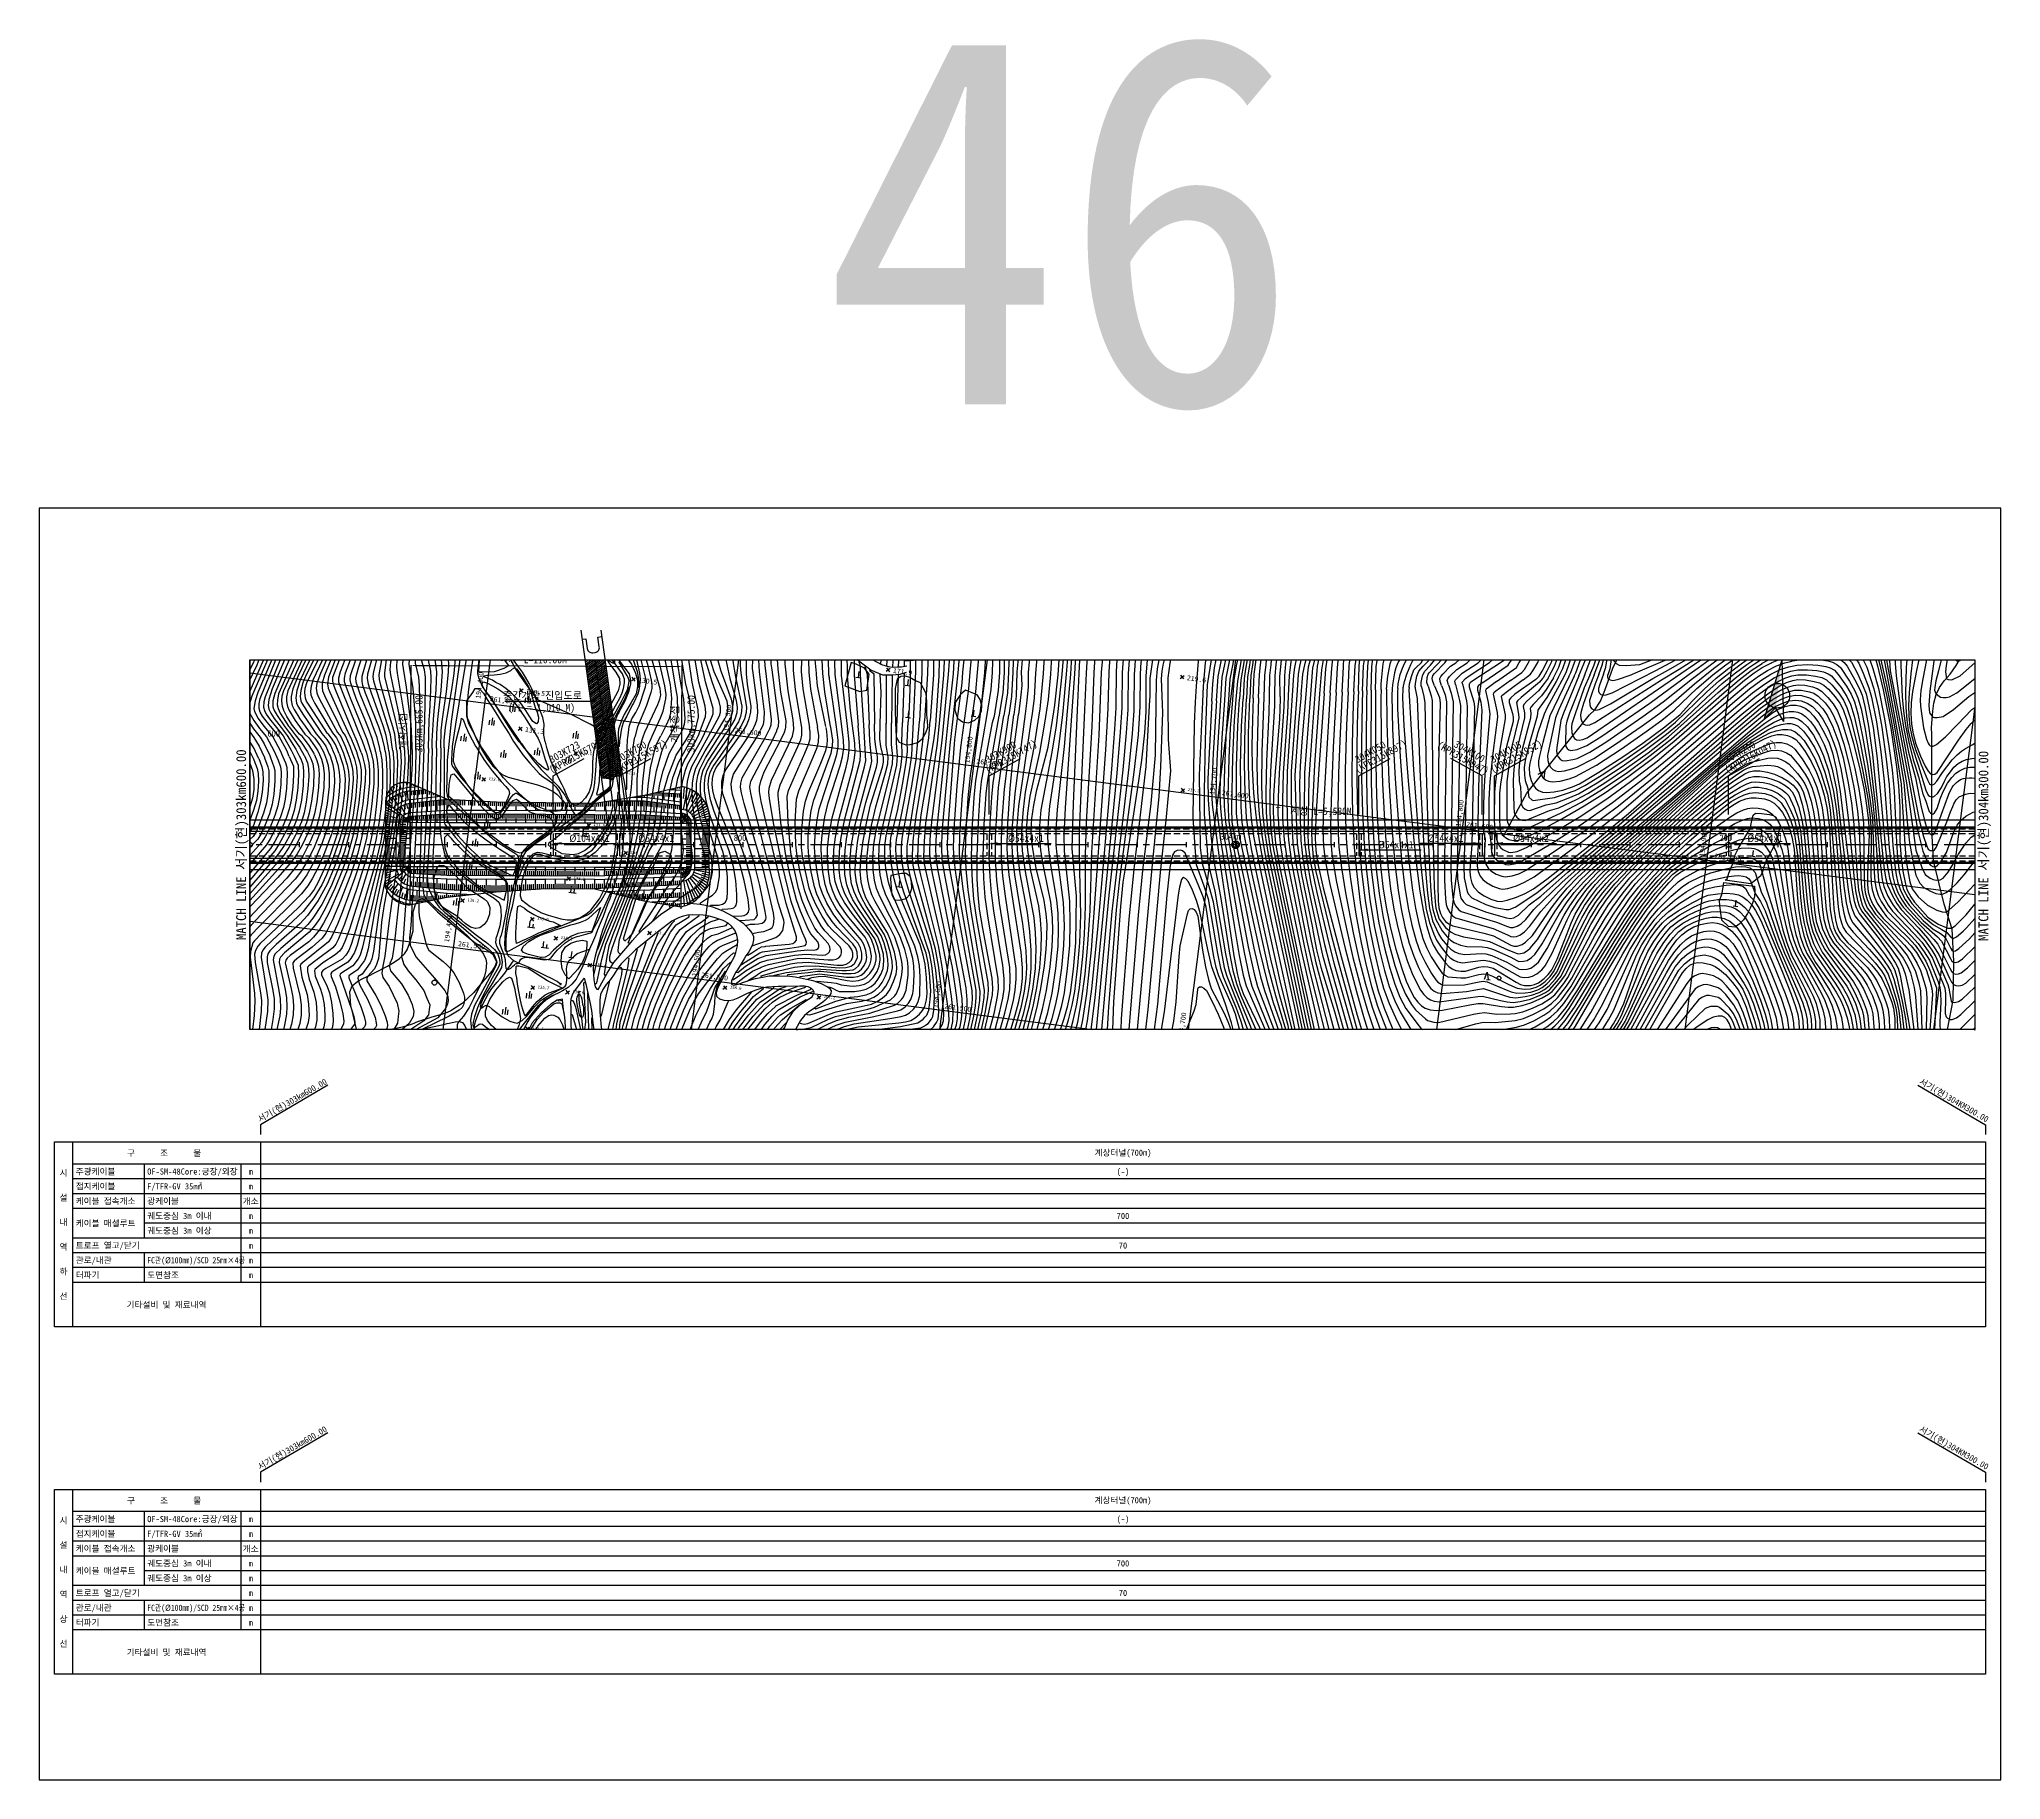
# Model space of a CAD drawing. Header units: millimetres. Extents: x 5990 to 6786, y 1103 to 1809.
import ezdxf
from ezdxf.enums import TextEntityAlignment as Align
from ezdxf.xclip import XClip

# ---------------------------------------------------------------- set-up
doc = ezdxf.new("R2010")
doc.units = ezdxf.units.MM
doc.header["$LTSCALE"] = 10
doc.header["$MEASUREMENT"] = 0
doc.header["$XCLIPFRAME"] = 2
for name, pattern in [('A-CENTR01', [2, 1.25, -0.25, 0.25, -0.25]), ('CENTER', [2, 1.25, -0.25, 0.25, -0.25]), ('HIDDEN', [0.375, 0.25, -0.125])]:
    doc.linetypes.add(name, pattern=pattern)
for name, color, linetype in [('TN-MACL', 6, 'A-CENTR01'), ('TT-TABL-LIN1', 4, 'Continuous'), ('TT-TABL-LIN2', 1, 'Continuous'), ('TT-TABL-TEX1', 6, 'Continuous'), ('TT-TABL-TEX2', 3, 'Continuous'), ('TZ-BASE', 253, 'Continuous'), ('TZ-CABL', 4, 'Continuous'), ('TZ-LEAL', 1, 'Continuous'), ('TZ-LEAT', 3, 'Continuous')]:
    doc.layers.add(name, color=color, linetype=linetype)
doc.layers.add('TX-PAPR', color=2, linetype='Continuous', plot=False)
doc.styles.add('HANA', font='GulimChe.ttf')
doc.styles.get("Standard").update_dxf_attribs({"font": 'GulimChe.ttf'})
doc.linetypes.add('ZIGZAG', pattern='A,0.0001,-0.2,[131,ltypeshp.shx,S=0.2,R=0,X=-0.2,Y=0],-0.4,[131,ltypeshp.shx,S=0.2,R=180,X=0.2,Y=0],-0.2', length=0.8001)
doc.dimstyles.get("Standard").update_dxf_attribs({"dimtxt": 0.18, "dimasz": 0.18, "dimexe": 0.18, "dimexo": 0.0625, "dimgap": 0.09, "dimtad": 0, "dimtih": 1, "dimtoh": 1, "dimdec": 4, "dimzin": 0, "dimdsep": 46, "dimtxsty": 'Standard', "dimcen": 0.09, "dimadec": 0, "dimazin": 0, "dimtfac": 1, "dimtdec": 4, "dimtofl": 0, "dimtmove": 0, "dimatfit": 3, "dimfxl": 0, "dimtolj": 1, "dimtzin": 0, "dimarcsym": 0})

# ---------------------------------------------------------------- blocks, each defined once
blk = doc.blocks.new('JD-FJFJ6DGDH3')
at = {"layer": 'TZ-BASE'}
for p, q in [((607.27, 189.11, 151), (611.57, 199.08, 151)), ((612.74, 191.12, 150), (615.96, 199.32, 150)), ((646.15, 193.93, 140), (646.74, 200.4, 140)), ((527.62, 173.8, 174), (534.75, 191.67, 174)), ((530.35, 171.83, 173), (538.48, 192.48, 173)), ((535.68, 175.65, 172), (542.21, 193.29, 172)), ((537.56, 171.51, 171), (545.95, 194.1, 171)), ((540.44, 163.64, 169), (552.37, 194.77, 169)), ((543.21, 176.29, 170), (549.68, 194.9, 170)), ((547.08, 174.74, 168), (555.07, 194.63, 168)), ((548.78, 173.18, 167), (557.76, 194.49, 167)), ((558.2, 188.49, 166), (560.46, 194.36, 166)), ((560.97, 188.03, 165), (563.16, 194.22, 165)), ((562.68, 185.65, 164), (566.55, 195.11, 164)), ((565.15, 184.66, 163), (569.94, 196.01, 163)), ((567.33, 183.13, 162), (573.33, 196.9, 162)), ((569.96, 182.42, 161), (576.72, 197.79, 161)), ((573.76, 183.82, 160), (580.12, 198.69, 160)), ((576.36, 183.48, 159), (582.89, 198.58, 159)), ((578.15, 181.46, 158), (585.67, 198.47, 158)), ((583.72, 187, 157), (588.45, 198.37, 157)), ((585.75, 185.12, 156), (591.23, 198.26, 156)), ((590.01, 187.89, 155), (594, 198.15, 155)), ((593.56, 187.12, 154), (598.39, 198.38, 154)), ((596.81, 185.58, 153), (602.79, 198.62, 153)), ((601.76, 186.93, 152), (607.18, 198.85, 152)), ((610.88, 187.5, 150), (612.74, 191.12, 150)), ((614.93, 189.4, 149), (618.42, 198.13, 149)), ((617.52, 188.48, 148), (620.87, 196.94, 148)), ((619.53, 186.27, 147), (623.33, 195.75, 147)), ((625.78, 194.56, 146), (622.12, 185.33, 146)), ((624.63, 184.03, 145), (628.24, 193.37, 145)), ((631.37, 191.43, 144), (627.63, 184.09, 144)), ((634.39, 192.1, 143), (632.64, 188.96, 143)), ((638.63, 191.49, 142), (636.17, 187.11, 142)), ((641.91, 191.36, 141), (639.37, 185.52, 141)), ((643.39, 195.88, 141), (641.91, 191.36, 141)), ((644.19, 187.78, 140), (645.44, 191.24, 140)), ((645.44, 191.24, 140), (646.15, 193.93, 140)), ((680.18, 191.42, 130), (679.24, 189.33, 130)), ((694.09, 187.76, 126.91), (690.68, 191.1, 126.91)), ((99.02, 169.45, 132), (96.63, 184.36, 132)), ((101.93, 168.54, 131), (98.83, 185.92, 131)), ((104.5, 169.79, 130), (101.03, 187.48, 130)), ((173.48, 168.14, 125), (176.31, 186.01, 125)), ((175.88, 163.58, 127), (179.74, 183.8, 127)), ((176.3, 168.96, 126), (178.52, 183.41, 126)), ((178.96, 172.36, 128), (180.81, 183.23, 128)), ((198.74, 173.23, 135), (201.48, 183.66, 135)), ((201.48, 183.66, 135), (202.29, 186.46, 135)), ((202.29, 186.46, 135), (203.93, 189.33, 135)), ((208.15, 183.24, 137), (202.41, 168.86, 137)), ((204.52, 182.83, 136), (205.52, 185.65, 136)), ((205.52, 185.65, 136), (208.05, 189.58, 136)), ((207.4, 162.92, 140), (222.45, 187.26, 140)), ((211.54, 188.81, 137), (208.15, 183.24, 137)), ((211.48, 182.61, 138), (215.13, 188.3, 138)), ((211.99, 160.38, 142), (226.97, 183.63, 142)), ((212.51, 165.76, 141), (225.56, 186.82, 141)), ((218.76, 187.78, 139), (214.39, 180.93, 139)), ((226.97, 183.63, 142), (228.65, 186.19, 142)), ((228.65, 186.19, 142), (228.76, 186.36, 142)), ((228.93, 181.19, 143), (232.17, 185.88, 143)), ((229.43, 176.66, 144), (235.17, 185.45, 144)), ((230.66, 173.18, 145), (237.46, 185.12, 145)), ((240.98, 184.62, 146), (233.92, 174.03, 146)), ((244.2, 184.16, 147), (241.74, 180.41, 147)), ((247.6, 183.48, 148), (245.21, 179.74, 148)), ((247.72, 183.66, 148), (247.6, 183.48, 148)), ((251.56, 183.12, 149), (248.4, 179.06, 149)), ((415.45, 184.95, 218), (418.74, 169.52, 218)), ((417.15, 186.29, 219), (419.33, 179.23, 219)), ((419.33, 187.45, 220), (420.23, 184.42, 220)), ((420.23, 184.42, 220), (421.04, 182.6, 220)), ((429, 183.01, 220), (430.31, 185.1, 220)), ((429.67, 170.93, 218), (436.03, 184.62, 218)), ((430.31, 185.1, 220), (431.4, 187.3, 220)), ((430.64, 179.62, 219), (433.57, 185.89, 219)), ((431.4, 187.3, 220), (431.55, 187.84, 220)), ((433.57, 185.89, 219), (434.43, 187.79, 219)), ((436.03, 184.62, 218), (436.91, 186.88, 218)), ((436.56, 180.1, 217), (437.79, 183.95, 217)), ((437.79, 183.95, 217), (438.63, 187.03, 217)), ((439.52, 182.98, 216), (440.62, 188.03, 216)), ((440.66, 179.91, 215), (442.21, 188.87, 215)), ((444.58, 188.86, 214), (443.43, 180.48, 214)), ((447.37, 184.05, 213), (447.11, 181.42, 213)), ((447.66, 189.2, 213), (447.37, 184.05, 213)), ((450.34, 184.04, 212), (449.76, 180.71, 212)), ((450.92, 189.75, 212), (450.34, 184.04, 212)), ((453.54, 183.55, 211), (452.7, 180.8, 211)), ((454.2, 190.28, 211), (453.54, 183.55, 211)), ((455.96, 181.78, 210), (456.93, 185.17, 210)), ((456.93, 185.17, 210), (457.35, 190.09, 210)), ((458.61, 184.72, 209), (457.37, 180.41, 209)), ((459.14, 187.22, 209), (458.61, 184.72, 209)), ((460.36, 184.56, 208), (458.86, 179.5, 208)), ((459.28, 189.72, 209), (459.14, 187.22, 209)), ((461.02, 189.39, 208), (460.36, 184.56, 208)), ((462.58, 186.32, 207), (460.94, 180.23, 207)), ((464.88, 188.91, 206), (462.21, 178.64, 206)), ((462.94, 189.03, 207), (462.58, 186.32, 207)), ((463.85, 178.37, 205), (466.7, 187.92, 205)), ((465.71, 177.5, 204), (468.3, 187.65, 204)), ((469.9, 187.38, 203), (468.12, 178.38, 203)), ((471.49, 187.1, 202), (469.88, 177.39, 202)), ((473.09, 186.83, 201), (471.62, 176.41, 201)), ((473.67, 176.33, 200), (474.68, 186.56, 200)), ((476.51, 186.5, 199), (475.97, 177.12, 199)), ((478.33, 186.43, 198), (477.91, 176.89, 198)), ((480.15, 186.37, 197), (479.83, 176.58, 197)), ((481.98, 186.3, 196), (481.94, 178.27, 196)), ((483.89, 178.66, 195), (483.8, 186.24, 195)), ((485.87, 186.22, 194), (485.85, 176.79, 194)), ((487.94, 186.2, 193), (487.82, 178.33, 193)), ((490.02, 186.19, 192), (489.5, 176.81, 192)), ((492.09, 186.17, 191), (491.72, 179.16, 191)), ((493.14, 176.69, 190), (494.16, 186.15, 190)), ((495.68, 178.92, 189), (496.07, 186.16, 189)), ((497.45, 177.65, 188), (497.99, 186.16, 188)), ((499.38, 177.26, 187), (499.91, 186.17, 187)), ((501.39, 177.23, 186), (501.82, 186.17, 186)), ((503.44, 177.73, 185), (503.74, 186.18, 185)), ((505.55, 178.79, 184), (505.54, 186.17, 184)), ((507.46, 178.75, 183), (507.35, 186.16, 183)), ((509.51, 180.39, 182), (509.15, 186.15, 182)), ((511.31, 178.84, 181), (510.96, 186.14, 181)), ((513.35, 179.92, 180), (512.76, 186.13, 180)), ((515.45, 177.99, 179), (515.74, 184.14, 179)), ((515.74, 184.14, 179), (516.41, 187.08, 179)), ((517.62, 176.92, 178), (518.53, 183.32, 178)), ((518.53, 183.32, 178), (520.06, 188.03, 178)), ((521.16, 173.02, 176), (527.36, 189.92, 176)), ((523.71, 188.97, 177), (521.17, 181.95, 177)), ((524.96, 175.92, 175), (531.01, 190.87, 175)), ((551.44, 174.47, 166), (558.2, 188.49, 166)), ((553.93, 175.21, 165), (560.97, 188.03, 165)), ((556.85, 175.16, 164), (562.68, 185.65, 164)), ((558.37, 172.27, 163), (565.15, 184.66, 163)), ((561.05, 172.01, 162), (567.33, 183.13, 162)), ((571.46, 179.64, 160), (573.76, 183.82, 160)), ((574.82, 180.77, 159), (576.36, 183.48, 159)), ((580.65, 180.73, 157), (583.72, 187, 157)), ((582.87, 179.51, 156), (585.75, 185.12, 156)), ((585.91, 179.24, 155), (590.01, 187.89, 155)), ((590.3, 181.04, 154), (593.56, 187.12, 154)), ((592.89, 179.17, 153), (596.81, 185.58, 153)), ((594.19, 175.8, 152), (599.5, 183.22, 152)), ((599.5, 183.22, 152), (601.76, 186.93, 152)), ((602.41, 181.26, 151), (605, 185.11, 151)), ((605, 185.11, 151), (607.27, 189.11, 151)), ((608.11, 183.04, 150), (610.88, 187.5, 150)), ((610.53, 181.86, 149), (613.09, 185.88, 149)), ((613.09, 185.88, 149), (614.93, 189.4, 149)), ((613.68, 181.71, 148), (615.79, 185.07, 148)), ((615.79, 185.07, 148), (617.52, 188.48, 148)), ((617.74, 182.96, 147), (619.53, 186.27, 147)), ((622.12, 185.33, 146), (620.06, 181.51, 146)), ((622.74, 180.59, 145), (624.63, 184.03, 145)), ((627.63, 184.09, 144), (625.81, 180.86, 144)), ((632.64, 188.96, 143), (630.3, 182.99, 143)), ((634.16, 183.66, 142), (632.79, 181.28, 142)), ((636.17, 187.11, 142), (634.16, 183.66, 142)), ((639.37, 185.52, 141), (637.79, 182.81, 141)), ((640.49, 181.72, 140), (642.72, 185.09, 140)), ((642.72, 185.09, 140), (644.19, 187.78, 140)), ((646.78, 183.9, 139), (642.88, 179.69, 139)), ((653.84, 183.1, 136), (644.82, 171.02, 136)), ((647.94, 176.78, 137), (652.89, 184.05, 137)), ((663.18, 186.13, 134), (649.47, 169.23, 134)), ((665.27, 185.68, 133), (652.24, 168.74, 133)), ((659.14, 189.39, 136), (653.84, 183.1, 136)), ((661.02, 188.36, 135), (654.13, 180.3, 135)), ((667.28, 184.7, 132), (655.81, 170.26, 132)), ((669.72, 183.38, 131), (661.03, 174.25, 131)), ((674.57, 183.84, 130), (664.14, 174.35, 130)), ((678.02, 187.52, 130), (674.57, 183.84, 130)), ((675.07, 177.14, 129), (687.03, 183.09, 129)), ((679.49, 185.27, 129), (676.51, 181.94, 129)), ((679.24, 189.33, 130), (678.02, 187.52, 130)), ((680.21, 186.45, 129), (679.49, 185.27, 129)), ((685.55, 185.91, 130.38), (679.71, 181.52, 130.38)), ((681.54, 189.66, 129), (680.21, 186.45, 129)), ((692.11, 189.7, 130.38), (685.55, 185.91, 130.38)), ((687.03, 183.09, 129), (688.15, 183.54, 129)), ((688.15, 183.54, 129), (689.84, 183.96, 129)), ((689.84, 183.96, 129), (691.25, 184.09, 129)), ((691.25, 184.09, 129), (692.5, 183.9, 129)), ((692.5, 183.9, 129), (693.78, 183.59, 129)), ((693.78, 183.59, 129), (694.74, 183.31, 129)), ((698.09, 184.13, 126.91), (694.09, 187.76, 126.91)), ((694.74, 183.31, 129), (695.54, 182.97, 129)), ((700, 181.95, 126.91), (698.09, 184.13, 126.91)), ((0, 99.79), (9.98, 177.46)), ((80, -62.25), (110.76, 177.11)), ((80.11, 167.64, 139), (80.56, 175.12, 139)), ((82.79, 168.27, 138), (82.93, 176.26, 138)), ((85.47, 169.91, 137), (85.3, 177.4, 137)), ((88.03, 170.74, 136), (87.67, 178.54, 136)), ((90.47, 166.08, 135), (90.04, 179.67, 135)), ((92.24, 181.23, 134), (93.45, 168.6, 134)), ((94.44, 182.8, 133), (96.25, 169.01, 133)), ((116.22, 175.69, 125), (118.34, 161.06, 125)), ((166.33, -175), (211.53, 176.75)), ((169.76, 168.21), (173.73, 179.57)), ((181.57, 169.26, 128.94), (182.22, 177.63, 128.94)), ((185.07, 171.6, 129), (186.2, 182.77, 129)), ((186.1, 170.76, 130), (187.2, 179.79, 130)), ((189.82, 179.47, 131), (188.17, 169.75, 131)), ((189.97, 179.91, 131), (189.82, 179.47, 131)), ((192.48, 179.49, 132), (191.08, 172.03, 132)), ((192.51, 179.62, 132), (192.48, 179.49, 132)), ((193.18, 171.16, 133), (195.09, 179.33, 133)), ((197.6, 179.04, 134), (195.45, 170.87, 134)), ((200.41, 170.4, 136), (204.52, 182.83, 136)), ((205.93, 170.12, 138), (211.48, 182.61, 138)), ((214.39, 180.93, 139), (206.93, 166.67, 139)), ((213.54, 158.06, 143), (228.2, 180.14, 143)), ((217.84, 159.5, 144), (229.2, 176.31, 144)), ((228.2, 180.14, 143), (228.93, 181.19, 143)), ((229.2, 176.31, 144), (229.43, 176.66, 144)), ((241.74, 180.41, 147), (237.93, 174.56, 147)), ((243.15, 176.89, 148), (241.07, 174.32, 148)), ((245.21, 179.74, 148), (243.15, 176.89, 148)), ((248.4, 179.06, 149), (244.45, 174.21, 149)), ((247.35, 173.12, 150), (251.85, 178.31, 150)), ((254.33, 177.36, 151), (250.42, 172.95, 151)), ((251.85, 178.31, 150), (254.4, 181.61, 150)), ((256.06, 179.5, 151), (254.33, 177.36, 151)), ((254.4, 181.61, 150), (255.06, 182.62, 150)), ((257.76, 177.54, 152), (255.45, 174.86, 152)), ((257.12, 181.13, 151), (256.06, 179.5, 151)), ((257.85, 182.22, 151), (257.12, 181.13, 151)), ((259.46, 175.6, 153), (257.3, 173.21, 153)), ((257.87, 177.7, 152), (257.76, 177.54, 152)), ((259.62, 179.99, 152), (257.87, 177.7, 152)), ((259.55, 175.72, 153), (259.46, 175.6, 153)), ((262.14, 178.66, 153), (259.55, 175.72, 153)), ((261.04, 181.77, 152), (259.62, 179.99, 152)), ((264.14, 177.22, 154), (261.94, 174.66, 154)), ((263.37, 180.35, 153), (262.14, 178.66, 153)), ((264.12, 181.33, 153), (263.37, 180.35, 153)), ((265.38, 179, 154), (264.14, 177.22, 154)), ((264.42, 173.65, 155), (266.44, 176.09, 155)), ((266.31, 180.31, 154), (265.38, 179, 154)), ((266.69, 180.97, 154), (266.31, 180.31, 154)), ((266.44, 176.09, 155), (267.35, 177.32, 155)), ((267.16, -175), (312.31, 176.4)), ((267.35, 177.32, 155), (268.08, 178.4, 155)), ((267.88, 173.56, 156), (269.46, 175.36, 156)), ((268.08, 178.4, 155), (268.87, 179.98, 155)), ((268.87, 179.98, 155), (269.13, 180.62, 155)), ((269.46, 175.36, 156), (270.58, 176.9, 156)), ((270.58, 176.9, 156), (271.62, 178.45, 156)), ((271.33, 173.48, 157), (272.66, 175.46, 157)), ((271.62, 178.45, 156), (272.49, 180.14, 156)), ((272.66, 175.46, 157), (273.57, 177.27, 157)), ((273.57, 177.27, 157), (274.63, 179.66, 157)), ((274.63, 179.66, 157), (274.69, 179.83, 157)), ((276.07, 175.78, 158), (274.79, 173.39, 158)), ((276.8, 177.53, 158), (276.07, 175.78, 158)), ((277.47, 179.43, 158), (276.8, 177.53, 158)), ((279.89, 176.71, 159), (278.86, 174.58, 159)), ((280.64, 178.98, 159), (279.89, 176.71, 159)), ((281.7, 173.21, 160), (282.85, 175.9, 160)), ((282.85, 175.9, 160), (283.63, 178.56, 160)), ((287.4, 174.24, 161), (288.4, 176.13, 161)), ((288.4, 176.13, 161), (289.2, 178.46, 161)), ((292.78, 174.89, 162), (293.53, 178.07, 162)), ((297.25, 174.75, 163), (297.45, 178.5, 163)), ((302.33, 174.91, 164), (302.71, 180.26, 164)), ((307.42, 175.11, 165), (307.83, 176.71, 165)), ((307.83, 176.71, 165), (307.93, 180.74, 165)), ((311.33, 176.86, 166), (310.48, 174.41, 166)), ((311.4, 180.44, 166), (311.33, 176.86, 166)), ((311.38, 180.9, 166), (311.4, 180.44, 166)), ((313.35, 173.21, 167), (314.29, 175.28, 167)), ((314.29, 175.28, 167), (314.75, 176.72, 167)), ((314.75, 176.72, 167), (314.85, 179.99, 167)), ((314.85, 179.99, 167), (314.78, 181.05, 167)), ((317.83, 175.41, 168), (317.01, 173.34, 168)), ((318.24, 177.17, 168), (317.83, 175.41, 168)), ((318.2, 181.2, 168), (318.22, 181.05, 168)), ((318.22, 181.05, 168), (318.24, 177.17, 168)), ((321.24, 175.18, 169), (320.26, 172.68, 169)), ((321.66, 177.24, 169), (321.24, 175.18, 169)), ((321.6, 181.35, 169), (321.66, 180.87, 169)), ((321.66, 180.87, 169), (321.66, 177.24, 169)), ((323.88, 172.78, 170), (324.69, 175.15, 170)), ((324.69, 175.15, 170), (325.09, 177.38, 170)), ((325.12, 180.27, 170), (325, 181.5, 170)), ((325.09, 177.38, 170), (325.12, 180.27, 170)), ((327.17, 177.3, 171), (326.84, 174.79, 171)), ((326.96, 181.58, 171), (327.09, 180.7, 171)), ((327.09, 180.7, 171), (327.17, 177.3, 171)), ((329.18, 176.46, 172), (328.89, 174.22, 172)), ((328.9, 181.67, 172), (329.17, 178.81, 172)), ((329.17, 178.81, 172), (329.18, 176.46, 172)), ((330.8, 181.75, 173), (331.16, 179.02, 173)), ((331.22, 176.07, 173), (330.93, 173.58, 173)), ((331.16, 179.02, 173), (331.22, 176.07, 173)), ((332.67, 181.84, 174), (333.13, 179.24, 174)), ((333.26, 176, 174), (333.03, 173.29, 174)), ((333.13, 179.24, 174), (333.26, 176, 174)), ((334.84, 181.02, 175), (335.23, 177.77, 175)), ((335.23, 177.77, 175), (335.23, 174.49, 175)), ((337.47, 178.4, 176), (336.96, 181.43, 176)), ((337.51, 174.61, 176), (337.47, 178.4, 176)), ((339.12, 181.44, 177), (339.74, 177.69, 177)), ((339.74, 177.69, 177), (339.66, 173.76, 177)), ((341.42, 181.45, 178), (341.95, 178.52, 178)), ((341.95, 178.52, 178), (341.96, 174.82, 178)), ((343.66, 181.47, 179), (344.18, 178.64, 179)), ((344.18, 178.64, 179), (344.18, 174.92, 179)), ((346.4, 178.29, 180), (345.83, 181.48, 180)), ((346.38, 174.9, 180), (346.4, 178.29, 180)), ((348.16, 179.84, 181), (347.85, 181.49, 181)), ((348.12, 173.33, 181), (348.26, 176.5, 181)), ((348.26, 176.5, 181), (348.16, 179.84, 181)), ((349.93, 180.54, 182), (349.75, 181.5, 182)), ((349.88, 173.09, 182), (350.08, 176.77, 182)), ((350.08, 176.77, 182), (349.93, 180.54, 182)), ((351.75, 180.45, 183), (351.56, 181.52, 183)), ((351.63, 172.84, 183), (351.89, 175.95, 183)), ((351.89, 175.95, 183), (351.75, 180.45, 183)), ((353.56, 180.74, 184), (353.43, 181.53, 184)), ((353.53, 173.37, 184), (353.71, 176.22, 184)), ((353.71, 176.22, 184), (353.56, 180.74, 184)), ((355.37, 173.69, 185), (355.33, 181.8, 185)), ((357.21, 174.77, 186), (357.05, 181.55, 186)), ((358.87, 174.61, 187), (358.74, 181.56, 187)), ((360.55, 174.59, 188), (360.43, 181.57, 188)), ((362.18, 174.12, 189), (362.1, 181.58, 189)), ((363.79, 173.92, 190), (363.75, 181.59, 190)), ((365.55, 179.31, 191), (365.42, 174.21, 191)), ((365.45, 181.6, 191), (365.55, 179.31, 191)), ((366.9, 181.61, 192), (367.02, 178.28, 192)), ((367.02, 178.28, 192), (366.96, 174.27, 192)), ((367.98, -175), (413.09, 176.05)), ((368.36, 181.62, 193), (368.54, 176.82, 193)), ((368.54, 176.82, 193), (368.44, 173.46, 193)), ((369.84, 181.31, 194), (370.07, 176.15, 194)), ((370.07, 176.15, 194), (369.93, 172.77, 194)), ((371.31, 181.75, 195), (371.37, 179.61, 195)), ((371.37, 179.61, 195), (371.58, 175.85, 195)), ((371.58, 175.85, 195), (371.39, 172.2, 195)), ((372.8, 180.51, 196), (372.83, 181.98, 196)), ((372.86, 171.74, 196), (372.8, 180.51, 196)), ((374.23, 181.4, 197), (374.24, 181.91, 197)), ((374.32, 171.61, 197), (374.23, 181.4, 197)), ((375.77, 171.47, 198), (375.65, 182.3, 198)), ((377.22, 171.14, 199), (377.1, 181.76, 199)), ((378.6, 170.94, 200), (378.52, 181.68, 200)), ((380.19, 169.74, 201), (380.12, 181.6, 201)), ((381.79, 170.37, 202), (381.73, 181.52, 202)), ((383.36, 170.3, 203), (383.33, 181.44, 203)), ((384.9, 169.99, 204), (384.93, 181.35, 204)), ((386.37, 169.4, 205), (386.54, 181.23, 205)), ((388.22, 170.02, 206), (388.49, 180.72, 206)), ((390.05, 170.67, 207), (390.45, 180.2, 207)), ((391.37, 167.33, 208), (392.41, 179.69, 208)), ((393.1, 167.31, 209), (394.36, 179.17, 209)), ((395.17, 169.08, 210), (396.32, 178.66, 210)), ((397.54, 166.68, 211), (398.77, 178.55, 211)), ((400.57, 168.19, 212), (401.23, 178.45, 212)), ((403.05, 166.29, 213), (403.68, 178.34, 213)), ((405.86, 166.51, 214), (406.14, 178.23, 214)), ((408.34, 164.8, 215), (408.59, 178.13, 215)), ((412.09, 161.92, 216), (412.1, 180.12, 216)), ((413.69, 182.9, 217), (414.74, 175.07, 217)), ((419.33, 179.23, 219), (420.43, 176.27, 219)), ((420.43, 176.27, 219), (421.22, 174.51, 219)), ((421.04, 182.6, 220), (422.03, 181.12, 220)), ((422.03, 181.12, 220), (422.8, 180.38, 220)), ((422.8, 180.38, 220), (423.72, 179.98, 220)), ((423.72, 179.98, 220), (424.89, 180, 220)), ((424.89, 180, 220), (426.32, 180.44, 220)), ((426.32, 180.44, 220), (427.45, 181.18, 220)), ((427.45, 181.18, 220), (429, 183.01, 220)), ((428.2, 174.95, 219), (428.84, 175.98, 219)), ((428.84, 175.98, 219), (430.64, 179.62, 219)), ((434.03, 173.68, 217), (435.16, 176.13, 217)), ((435.16, 176.13, 217), (435.85, 178.05, 217)), ((435.85, 178.05, 217), (436.56, 180.1, 217)), ((437.05, 173.95, 216), (438.94, 180.36, 216)), ((438.94, 180.36, 216), (439.52, 182.98, 216)), ((439.1, 172.58, 215), (440.66, 179.91, 215)), ((442.49, 175.49, 214), (441.84, 173.87, 214)), ((443.03, 177.94, 214), (442.49, 175.49, 214)), ((443.43, 180.48, 214), (443.03, 177.94, 214)), ((445.72, 176.41, 213), (445.07, 174.79, 213)), ((446.33, 178.26, 213), (445.72, 176.41, 213)), ((447.11, 181.42, 213), (446.33, 178.26, 213)), ((448.11, 175.95, 212), (447.4, 174.49, 212)), ((449.01, 178.36, 212), (448.11, 175.95, 212)), ((451.18, 177.24, 211), (448.15, 171.14, 211)), ((449.76, 180.71, 212), (449.01, 178.36, 212)), ((452.7, 180.8, 211), (451.18, 177.24, 211)), ((452.96, 174.89, 210), (454.72, 178.53, 210)), ((456.12, 177.39, 209), (454.26, 173.68, 209)), ((457.39, 176.11, 208), (454.6, 171.02, 208)), ((454.72, 178.53, 210), (455.96, 181.78, 210)), ((457.37, 180.41, 209), (456.12, 177.39, 209)), ((458.86, 179.5, 208), (457.39, 176.11, 208)), ((459.74, 177.15, 207), (457.84, 173.27, 207)), ((460.94, 180.23, 207), (459.74, 177.15, 207)), ((462.21, 178.64, 206), (460.69, 175.1, 206)), ((462.4, 174.82, 205), (463.85, 178.37, 205)), ((464.01, 173.85, 204), (465.71, 177.5, 204)), ((467.41, 176.56, 203), (465.72, 173.19, 203)), ((468.12, 178.38, 203), (467.41, 176.56, 203)), ((469.11, 175.61, 202), (467.41, 172.46, 202)), ((468.8, -175), (513.86, 175.7)), ((469.88, 177.39, 202), (469.11, 175.61, 202)), ((471.62, 176.41, 201), (470.71, 174.51, 201)), ((473.04, 174.84, 200), (473.67, 176.33, 200)), ((475.97, 177.12, 199), (475.2, 174.94, 199)), ((477.36, 175.32, 198), (476.43, 173.28, 198)), ((477.91, 176.89, 198), (477.36, 175.32, 198)), ((479.38, 175.22, 197), (478.44, 173.09, 197)), ((479.83, 176.58, 197), (479.38, 175.22, 197)), ((481.54, 175.44, 196), (480.93, 173.99, 196)), ((481.94, 178.27, 196), (481.54, 175.44, 196)), ((482.99, 173.96, 195), (483.56, 175.53, 195)), ((483.56, 175.53, 195), (483.89, 178.66, 195)), ((485.52, 175.8, 194), (484.24, 172.82, 194)), ((487.45, 176.02, 193), (485.41, 171.61, 193)), ((485.85, 176.79, 194), (485.52, 175.8, 194)), ((487.82, 178.33, 193), (487.45, 176.02, 193)), ((489.5, 176.81, 192), (488.83, 175.02, 192)), ((491.2, 176.33, 191), (490.43, 174.5, 191)), ((491.72, 179.16, 191), (491.2, 176.33, 191)), ((492.4, 174.81, 190), (493.14, 176.69, 190)), ((494.06, 173.61, 189), (494.98, 175.88, 189)), ((494.98, 175.88, 189), (495.68, 178.92, 189)), ((496.66, 174.75, 188), (497.45, 177.65, 188)), ((498.64, 174.46, 187), (499.38, 177.26, 187)), ((500.53, 173.94, 186), (501.39, 177.23, 186)), ((501.88, 171.94, 185), (502.9, 175.18, 185)), ((502.9, 175.18, 185), (503.44, 177.73, 185)), ((503.86, 172.05, 184), (505.01, 175.93, 184)), ((505.01, 175.93, 184), (505.55, 178.79, 184)), ((505.49, 171.28, 183), (506.82, 175.66, 183)), ((506.82, 175.66, 183), (507.46, 178.75, 183)), ((507.25, 170.85, 182), (508.65, 175.41, 182)), ((508.65, 175.41, 182), (509.28, 178.2, 182)), ((508.94, 170.26, 181), (510.53, 175.38, 181)), ((509.28, 178.2, 182), (509.51, 180.39, 182)), ((510.53, 175.38, 181), (511.31, 178.84, 181)), ((512.22, 168.03, 179), (514.81, 175.46, 179)), ((512.27, 174.92, 180), (513.04, 177.93, 180)), ((513.04, 177.93, 180), (513.35, 179.92, 180)), ((514.81, 175.46, 179), (515.45, 177.99, 179)), ((516.88, 174.49, 178), (517.62, 176.92, 178)), ((521.17, 181.95, 177), (519.31, 174.49, 177)), ((520.4, 166.37, 175), (524.96, 175.92, 175)), ((533.18, 170.07, 172), (535.68, 175.65, 172)), ((540.66, 170.16, 170), (543.21, 176.29, 170)), ((552.88, 172.46, 165), (553.93, 175.21, 165)), ((555.58, 172.19, 164), (556.85, 175.16, 164)), ((563.46, 171.08, 161), (569.96, 182.42, 161)), ((566.23, 171.08, 160), (571.46, 179.64, 160)), ((567.75, 169.3, 159), (574.82, 180.77, 159)), ((569.62, -175), (614.64, 175.35)), ((570.37, 169.83, 158), (576.45, 178.86, 158)), ((571.28, 167.18, 157), (578.94, 178.22, 157)), ((573.28, 166.6, 156), (581.24, 177.23, 156)), ((576.45, 178.86, 158), (578.15, 181.46, 158)), ((576.67, 168.15, 155), (583.79, 176.46, 155)), ((578.94, 178.22, 157), (580.65, 180.73, 157)), ((581.24, 177.23, 156), (582.87, 179.51, 156)), ((583.79, 176.46, 155), (585.91, 179.24, 155)), ((585.82, 174.82, 154), (588.21, 177.64, 154)), ((588.15, 173.42, 153), (590.67, 176.16, 153)), ((588.21, 177.64, 154), (590.3, 181.04, 154)), ((590.67, 176.16, 153), (592.89, 179.17, 153)), ((591.99, 173.5, 152), (594.19, 175.8, 152)), ((597.52, 175.11, 151), (602.41, 181.26, 151)), ((599.02, 172.34, 150), (602.84, 176.36, 150)), ((602.84, 176.36, 150), (605.82, 179.91, 150)), ((604.76, 174.49, 149), (607.83, 178.13, 149)), ((605.82, 179.91, 150), (608.11, 183.04, 150)), ((606.94, 172.89, 148), (610.16, 176.74, 148)), ((607.83, 178.13, 149), (610.53, 181.86, 149)), ((610.16, 176.74, 148), (613.68, 181.71, 148)), ((612.17, 174.95, 147), (615.31, 179.28, 147)), ((617.9, 178.26, 146), (614.42, 173.45, 146)), ((615.31, 179.28, 147), (617.74, 182.96, 147)), ((616.81, 172.12, 145), (620.46, 177.15, 145)), ((620.06, 181.51, 146), (617.9, 178.26, 146)), ((620.46, 177.15, 145), (622.74, 180.59, 145)), ((622.37, 175.21, 144), (620.86, 173.1, 144)), ((624.02, 177.8, 144), (622.37, 175.21, 144)), ((625.81, 180.86, 144), (624.02, 177.8, 144)), ((628.25, 179.22, 143), (624.76, 174.74, 143)), ((626.02, 167.1, 140), (635.75, 176.37, 140)), ((629.1, 176.32, 142), (626.7, 173.66, 142)), ((630.3, 182.99, 143), (628.25, 179.22, 143)), ((630.68, 178.34, 142), (629.1, 176.32, 142)), ((632.79, 181.28, 142), (630.68, 178.34, 142)), ((633.62, 177.41, 141), (631.16, 174.81, 141)), ((635.61, 179.84, 141), (633.62, 177.41, 141)), ((637.79, 182.81, 141), (635.61, 179.84, 141)), ((635.75, 176.37, 140), (638.28, 178.97, 140)), ((638.62, 175.31, 139), (636.02, 173.4, 139)), ((638.28, 178.97, 140), (640.49, 181.72, 140)), ((640.03, 176.7, 139), (638.62, 175.31, 139)), ((642.88, 179.69, 139), (640.03, 176.7, 139)), ((642.7, 175.68, 138), (641, 173.77, 138)), ((649.35, 182.89, 138), (642.7, 175.68, 138)), ((645.68, 174.36, 137), (647.94, 176.78, 137)), ((651.44, 176.95, 135), (649.47, 174.05, 135)), ((654.13, 180.3, 135), (651.44, 176.95, 135)), ((674.11, 177.78, 130.38), (668.96, 173.86, 130.38)), ((670.88, 172.88, 130), (675.61, 176.07, 130)), ((672.42, 177.32, 129), (672.26, 176.79, 129)), ((672.26, 176.79, 129), (672.26, 176.42, 129)), ((672.26, 176.42, 129), (672.4, 176.23, 129)), ((672.4, 176.23, 129), (672.63, 176.18, 129)), ((672.8, 177.9, 129), (672.42, 177.32, 129)), ((672.63, 176.18, 129), (672.98, 176.18, 129)), ((676.51, 181.94, 129), (672.8, 177.9, 129)), ((672.98, 176.18, 129), (673.45, 176.33, 129)), ((673.45, 176.33, 129), (675.07, 177.14, 129)), ((674.01, 172.52, 131), (678.28, 175.77, 131)), ((679.71, 181.52, 130.38), (674.11, 177.78, 130.38)), ((675.61, 176.07, 130), (680.22, 178.74, 130)), ((678.28, 175.77, 131), (681.49, 177.82, 131)), ((679.03, 173.28, 132.22), (684.96, 178.28, 132.22)), ((680.22, 178.74, 130), (685.76, 181.57, 130)), ((681.49, 177.82, 131), (684.71, 179.47, 131)), ((682.09, 170.6, 133.72), (690.43, 179.25, 133.72)), ((684.71, 179.47, 131), (687.44, 180.54, 131)), ((684.96, 178.28, 132.22), (689.65, 181.84, 132.22)), ((685.76, 181.57, 130), (687.81, 182.46, 130)), ((687.44, 180.54, 131), (688.23, 180.76, 131)), ((687.81, 182.46, 130), (689.77, 182.92, 130)), ((689.65, 181.84, 132.22), (692, 182.13, 132.22)), ((689.77, 182.92, 130), (691.96, 182.97, 130)), ((690.43, 179.25, 133.72), (694.78, 174.84, 133.72)), ((691.96, 182.97, 130), (693.47, 182.75, 130)), ((692, 182.13, 132.22), (694.1, 181.76, 132.22)), ((693.47, 182.75, 130), (695.03, 182.08, 130)), ((694.1, 181.76, 132.22), (698.62, 177.92, 132.22)), ((695.03, 182.08, 130), (696.95, 180.79, 130)), ((695.54, 182.97, 129), (696.41, 182.55, 129)), ((696.41, 182.55, 129), (697.09, 182.11, 129)), ((696.95, 180.79, 130), (699.09, 178.91, 130)), ((697.09, 182.11, 129), (697.91, 181.48, 129)), ((697.91, 181.48, 129), (699.05, 180.3, 129)), ((698.62, 177.92, 132.22), (700, 175.98, 132.22)), ((699.05, 180.3, 129), (700, 179.12, 129)), ((699.09, 178.91, 130), (700, 177.85, 130)), ((0, 172.23, 169), (5.53, 160.75, 169)), ((0, 170.57), (80, 160.29)), ((6.66, 153.43, 170), (0, 167.74, 170)), ((0.98, 174.59, 168), (3.71, 169.06, 168)), ((2.82, 174.55, 167), (4.41, 170.66, 167)), ((3.71, 169.06, 168), (7.28, 162.32, 168)), ((4.41, 170.66, 167), (5.41, 168.74, 167)), ((5.41, 168.74, 167), (6.79, 166.27, 167)), ((5.64, 173.99, 166), (6.05, 171.79, 166)), ((6.05, 171.79, 166), (6.52, 170.39, 166)), ((6.52, 170.39, 166), (8.8, 166.81, 166)), ((8.26, 171.2, 165), (8.34, 173.39, 165)), ((8.74, 169.95, 165), (8.26, 171.2, 165)), ((9.76, 168.42, 165), (8.74, 169.95, 165)), ((16.79, 158.72, 165), (9.76, 168.42, 165)), ((14.35, 167.79, 164), (18.12, 160.8, 164)), ((16.52, 168.36, 163), (19.45, 162.89, 163)), ((18.9, 168.7, 162), (20.78, 164.98, 162)), ((20.75, 169.9, 161), (22.11, 167.07, 161)), ((30.06, 155.02, 160), (23.43, 169.15, 160)), ((25.26, 169.49, 159), (27.09, 165.81, 159)), ((26.97, 170.31, 158), (28.75, 166.6, 158)), ((28.99, 170.81, 157), (30.39, 167.39, 157)), ((30.39, 167.39, 157), (31.19, 165.63, 157)), ((30.54, 171.09, 156), (31.94, 168.13, 156)), ((31.94, 168.13, 156), (32.01, 167.93, 156)), ((32.01, 167.93, 156), (32.78, 166.45, 156)), ((33.58, 168.91, 155), (32.54, 171.4, 155)), ((33.7, 168.53, 155), (33.58, 168.91, 155)), ((34.79, 166.56, 155), (33.7, 168.53, 155)), ((55.55, 151.27, 149), (54.62, 168.15, 149)), ((57.23, 162.22, 148), (57.52, 169.87, 148)), ((59.59, 157.94, 147), (60.43, 171.59, 147)), ((61.83, 157.92, 146), (63.34, 173.3, 146)), ((63.36, 149.99, 145), (66.24, 175.02, 145)), ((65.23, 165.98, 144.91), (65.65, 169.02, 144.91)), ((65.53, 149.87, 144), (68.63, 174.81, 144)), ((65.65, 169.02, 144.91), (66.5, 170.85, 144.91)), ((66.5, 170.85, 144.91), (68.29, 171.89, 144.91)), ((67.28, 144.13, 143), (71.02, 174.61, 143)), ((68.29, 171.89, 144.91), (70.68, 172.36, 144.91)), ((69.21, 143.09, 142), (73.41, 174.4, 142)), ((69.74, 169.59, 143.71), (71.73, 169.33, 143.71)), ((70.68, 172.36, 144.91), (74.06, 172.93, 144.91)), ((70.73, 169.46, 143.71), (71.04, 171.84, 143.71)), ((73.39, 155.13, 141), (75.8, 174.19, 141)), ((74.06, 172.93, 144.91), (76.51, 173.04, 144.91)), ((75.51, 153.6, 140), (78.19, 173.99, 140)), ((76.51, 173.04, 144.91), (78.42, 172.19, 144.91)), ((78.42, 172.19, 144.91), (79.37, 169.79, 144.91)), ((79.37, 169.79, 144.91), (79.6, 166.06, 144.91)), ((80, 166.75, 139), (80.11, 167.64, 139)), ((82.15, 162.57, 138), (82.79, 168.27, 138)), ((85.18, 165.74, 137), (85.47, 169.91, 137)), ((87.83, 165.89, 136), (88.03, 170.74, 136)), ((93.45, 168.6, 134), (93.33, 164.6, 134)), ((96.25, 169.01, 133), (96.31, 165.11, 133)), ((99.27, 165.18, 132), (99.02, 169.45, 132)), ((102.29, 163.76, 131), (101.93, 168.54, 131)), ((105.24, 164.26, 130), (104.5, 169.79, 130)), ((106.86, 168.48, 129), (107.42, 153.71, 129)), ((107.97, 169.71, 128), (108.13, 164.56, 128)), ((111.81, 161.61, 126.73), (111.21, 168.74, 126.73)), ((113.2, 162.58, 127.61), (112.88, 167.87, 127.61)), ((114.42, 167.69, 127), (115.65, 156.23, 127)), ((115.48, 170.01, 126), (116.53, 159.89, 126)), ((117.83, 171.08), (120.19, 157.05)), ((165.68, 158.57), (169.76, 168.21)), ((172.57, 165.45, 125), (173.48, 168.14, 125)), ((175.41, 165.66, 126), (176.3, 168.96, 126)), ((177.81, 165.93, 128), (178.96, 172.36, 128)), ((180.02, 164.94, 129), (181.2, 171.8, 129)), ((180.27, 162.94, 128.94), (181.57, 169.26, 128.94)), ((181.2, 171.8, 129), (181.77, 171.77, 129)), ((182.08, 169.09, 129.08), (183.67, 170.31, 129.08)), ((182.26, 170.49, 129.08), (183.48, 168.91, 129.08)), ((184.66, 172.71, 175), (183.78, 166.05, 175)), ((184.52, 171.63, 129), (185.07, 171.6, 129)), ((185.09, 166.03, 130), (186.1, 170.76, 130)), ((188.17, 169.75, 131), (186.13, 163.82, 131)), ((190.06, 169.02, 132), (187.3, 162.48, 132)), ((188.61, 161.6, 133), (192.12, 168.68, 133)), ((193.94, 167.87, 134), (189.9, 160.72, 134)), ((191.08, 172.03, 132), (190.06, 169.02, 132)), ((192.12, 168.68, 133), (193.18, 171.16, 133)), ((195.45, 170.87, 134), (193.94, 167.87, 134)), ((195.41, 166.56, 135), (197.55, 170.27, 135)), ((196.81, 164.27, 136), (198.8, 167.47, 136)), ((197.55, 170.27, 135), (198.74, 173.23, 135)), ((198.8, 167.47, 136), (200.41, 170.4, 136)), ((202.41, 168.86, 137), (199.45, 163.95, 137)), ((202.8, 134.6, 145), (229.46, 171.51, 145)), ((204.09, 166.79, 138), (205.93, 170.12, 138)), ((229.65, 168.06, 146), (217.4, 151.88, 146)), ((229.46, 171.51, 145), (230.66, 173.18, 145)), ((230.67, 169.4, 146), (229.65, 168.06, 146)), ((230.27, 156.93, 150), (242.94, 168.77, 150)), ((233.92, 174.03, 146), (230.67, 169.4, 146)), ((233.99, 169.63, 147), (231.36, 166.84, 147)), ((237.41, 169.84, 148), (231.91, 164.33, 148)), ((245.26, 167.6, 151), (232.22, 155.07, 151)), ((235.52, 171.59, 147), (233.99, 169.63, 147)), ((238.46, 167.74, 149), (234.49, 164.04, 149)), ((237.93, 174.56, 147), (235.52, 171.59, 147)), ((241.07, 174.32, 148), (237.41, 169.84, 148)), ((257.3, 173.21, 153), (237.92, 152.79, 153)), ((240.05, 169.36, 149), (238.46, 167.74, 149)), ((241.99, 171.3, 149), (240.05, 169.36, 149)), ((244.45, 174.21, 149), (241.99, 171.3, 149)), ((242.94, 168.77, 150), (247.35, 173.12, 150)), ((250.42, 172.95, 151), (245.26, 167.6, 151)), ((255.45, 174.86, 152), (247.21, 166.15, 152)), ((251.69, 160.32, 155), (264.42, 173.65, 155)), ((260.09, 172.5, 154), (252.95, 165.34, 154)), ((257.06, 162.59, 156), (264.02, 168.84, 156)), ((261.94, 174.66, 154), (260.09, 172.5, 154)), ((264.02, 168.84, 156), (267.88, 173.56, 156)), ((265.97, 166.8, 157), (268.53, 169.45, 157)), ((270.7, 167.49, 158), (267.8, 164.65, 158)), ((268.53, 169.45, 157), (271.33, 173.48, 157)), ((269.79, 168.14, 157.19), (269.13, 167.14, 157.19)), ((272.09, 168.85, 157.19), (269.79, 168.14, 157.19)), ((274.79, 173.39, 158), (270.7, 167.49, 158)), ((274.17, 168.98, 157.19), (272.09, 168.85, 157.19)), ((272.5, 166.02, 158.84), (272.81, 168.4, 158.84)), ((278.24, 173.3, 159), (273.02, 165.7, 159)), ((275.05, 167.78, 157.19), (274.17, 168.98, 157.19)), ((275.24, 165.42, 157.19), (275.05, 167.78, 157.19)), ((277.49, 166.59, 160), (281.7, 173.21, 160)), ((278.86, 174.58, 159), (278.24, 173.3, 159)), ((280.72, 164.65, 161), (285.73, 171.66, 161)), ((285.54, 164.43, 162), (290.01, 170.46, 162)), ((285.73, 171.66, 161), (286.55, 172.91, 161)), ((286.55, 172.91, 161), (287.4, 174.24, 161)), ((288.05, 161.44, 163), (293.07, 167.64, 163)), ((290.01, 170.46, 162), (291.25, 172.41, 162)), ((291.25, 172.41, 162), (292.3, 173.77, 162)), ((292.3, 173.77, 162), (292.78, 174.89, 162)), ((293.07, 167.64, 163), (295.21, 170.61, 163)), ((295.21, 170.61, 163), (296.46, 172.77, 163)), ((296.46, 172.77, 163), (297.25, 174.75, 163)), ((297.38, 166.44, 164), (299.89, 170.01, 164)), ((299.89, 170.01, 164), (301.38, 172.62, 164)), ((301.38, 172.62, 164), (302.33, 174.91, 164)), ((301.9, 165.55, 165), (304.65, 169.55, 165)), ((304.65, 169.55, 165), (306.55, 172.99, 165)), ((308.07, 169.91, 166), (305.75, 166.53, 166)), ((306.55, 172.99, 165), (307.42, 175.11, 165)), ((307.94, 165.17, 167), (310.29, 168.29, 167)), ((310.48, 174.41, 166), (308.07, 169.91, 166)), ((310.29, 168.29, 167), (313.35, 173.21, 167)), ((316.01, 171.66, 168), (312.85, 167.12, 168)), ((319.03, 170.66, 169), (315.35, 165.8, 169)), ((317.01, 173.34, 168), (316.01, 171.66, 168)), ((318.84, 165.63, 170), (321.44, 168.83, 170)), ((320.26, 172.68, 169), (319.03, 170.66, 169)), ((321.44, 168.83, 170), (322.88, 170.86, 170)), ((322.88, 170.86, 170), (323.88, 172.78, 170)), ((325, 169.93, 171), (322.9, 166.79, 171)), ((326.03, 172.14, 171), (325, 169.93, 171)), ((326.94, 168.73, 172), (325.04, 165.67, 172)), ((326.84, 174.79, 171), (326.03, 172.14, 171)), ((328.11, 171.42, 172), (326.94, 168.73, 172)), ((329.03, 167.84, 173), (327.32, 164.79, 173)), ((328.89, 174.22, 172), (328.11, 171.42, 172)), ((330.1, 170.45, 173), (329.03, 167.84, 173)), ((330.93, 173.58, 173), (330.1, 170.45, 173)), ((332.25, 169.92, 174), (330.93, 166.51, 174)), ((333.03, 173.29, 174), (332.25, 169.92, 174)), ((333.92, 168.08, 175), (332.58, 164.7, 175)), ((334.83, 171.39, 175), (333.92, 168.08, 175)), ((334.71, 164.51, 176), (336.2, 168.08, 176)), ((335.23, 174.49, 175), (334.83, 171.39, 175)), ((336.2, 168.08, 176), (337.11, 171.26, 176)), ((338.22, 167.46, 177), (336.56, 163.79, 177)), ((337.11, 171.26, 176), (337.51, 174.61, 176)), ((339.12, 170.2, 177), (338.22, 167.46, 177)), ((339.66, 173.76, 177), (339.12, 170.2, 177)), ((341.1, 169.14, 178), (340.23, 166.81, 178)), ((341.59, 171.16, 178), (341.1, 169.14, 178)), ((341.96, 174.82, 178), (341.59, 171.16, 178)), ((343.33, 168.95, 179), (342.2, 166.04, 179)), ((343.89, 171.68, 179), (343.33, 168.95, 179)), ((344.18, 174.92, 179), (343.89, 171.68, 179)), ((344.53, 166.07, 180), (345.41, 168.3, 180)), ((345.41, 168.3, 180), (346.01, 170.94, 180)), ((345.57, 164.49, 181), (346.8, 167.32, 181)), ((346.01, 170.94, 180), (346.38, 174.9, 180)), ((346.8, 167.32, 181), (347.61, 170.25, 181)), ((347.61, 170.25, 181), (348.12, 173.33, 181)), ((348.4, 167.05, 182), (349.33, 170.27, 182)), ((349.33, 170.27, 182), (349.88, 173.09, 182)), ((350.01, 166.82, 183), (351.03, 170.14, 183)), ((351.03, 170.14, 183), (351.63, 172.84, 183)), ((351.65, 166.63, 184), (352.92, 170.63, 184)), ((352.3, 164.13, 185), (353.96, 168.39, 185)), ((352.92, 170.63, 184), (353.53, 173.37, 184)), ((353.96, 168.39, 185), (354.88, 171.35, 185)), ((354.59, 165.41, 186), (356.02, 169.22, 186)), ((354.88, 171.35, 185), (355.37, 173.69, 185)), ((355.42, 163.49, 187), (357.22, 167.68, 187)), ((356.02, 169.22, 186), (356.83, 172.12, 186)), ((356.83, 172.12, 186), (357.21, 174.77, 186)), ((357.22, 167.68, 187), (358.48, 171.87, 187)), ((358.38, 166.13, 188), (359.36, 168.71, 188)), ((358.48, 171.87, 187), (358.87, 174.61, 187)), ((359.36, 168.71, 188), (360.15, 171.75, 188)), ((359.92, 165.56, 189), (360.99, 168.34, 189)), ((360.15, 171.75, 188), (360.55, 174.59, 188)), ((360.99, 168.34, 189), (361.72, 171.13, 189)), ((361.23, 164.55, 190), (362.36, 167.31, 190)), ((361.72, 171.13, 189), (362.18, 174.12, 189)), ((362.36, 167.31, 190), (363.22, 170.39, 190)), ((363.22, 170.39, 190), (363.79, 173.92, 190)), ((364.89, 170.46, 191), (363.89, 166.93, 191)), ((365.63, 167.25, 192), (364.45, 164.37, 192)), ((365.42, 174.21, 191), (364.89, 170.46, 191)), ((366.45, 170.38, 192), (365.63, 167.25, 192)), ((366.96, 174.27, 192), (366.45, 170.38, 192)), ((367.96, 169.95, 193), (367.1, 166.77, 193)), ((368.44, 173.46, 193), (367.96, 169.95, 193)), ((369.46, 169.51, 194), (368.79, 166.92, 194)), ((369.93, 172.77, 194), (369.46, 169.51, 194)), ((370.9, 168.89, 195), (370.23, 166.33, 195)), ((371.39, 172.2, 195), (370.9, 168.89, 195)), ((371.77, 165.81, 196), (372.37, 168.18, 196)), ((372.37, 168.18, 196), (372.86, 171.74, 196)), ((373.31, 165.48, 197), (373.88, 167.89, 197)), ((373.88, 167.89, 197), (374.32, 171.61, 197)), ((374.78, 164.95, 198), (375.39, 167.6, 198)), ((375.39, 167.6, 198), (375.77, 171.47, 198)), ((376.85, 166.97, 199), (377.22, 171.14, 199)), ((378.27, 166.35, 200), (378.6, 170.94, 200)), ((379.75, 165.74, 201), (380.19, 169.74, 201)), ((381.4, 166.2, 202), (381.79, 170.37, 202)), ((382.95, 166.22, 203), (383.36, 170.3, 203)), ((384.52, 166.35, 204), (384.9, 169.99, 204)), ((385.97, 165.93, 205), (386.37, 169.4, 205)), ((387.74, 166.2, 206), (388.22, 170.02, 206)), ((389.43, 166.13, 207), (390.05, 170.67, 207)), ((390.39, 162.77, 208), (391.37, 167.33, 208)), ((391.85, 161.83, 209), (393.1, 167.31, 209)), ((393.77, 162.82, 210), (395.17, 169.08, 210)), ((399.88, 164.43, 212), (400.57, 168.19, 212)), ((414.74, 175.07, 217), (415.16, 171.92, 217)), ((415.16, 171.92, 217), (415.99, 156.13, 217)), ((418.74, 169.52, 218), (419.32, 168, 218)), ((419.32, 168, 218), (420, 166.85, 218)), ((421.22, 174.51, 219), (421.77, 173.75, 219)), ((421.77, 173.75, 219), (422.64, 172.99, 219)), ((422.64, 172.99, 219), (423.51, 172.6, 219)), ((423.51, 172.6, 219), (424.85, 172.57, 219)), ((424.85, 172.57, 219), (425.7, 172.78, 219)), ((425.7, 172.78, 219), (426.69, 173.25, 219)), ((426.69, 173.25, 219), (427.31, 173.82, 219)), ((427.05, 166.76, 218), (428.19, 168.46, 218)), ((427.31, 173.82, 219), (428.2, 174.95, 219)), ((428.19, 168.46, 218), (429.67, 170.93, 218)), ((429.15, 165.14, 217), (432.79, 171.18, 217)), ((431.54, 164.33, 216), (434.54, 169.17, 216)), ((432.79, 171.18, 217), (432.87, 171.36, 217)), ((432.87, 171.36, 217), (434.03, 173.68, 217)), ((445.49, 167.46, 211), (434.35, 152.64, 211)), ((434.54, 169.17, 216), (437.05, 173.95, 216)), ((435.47, 151.26, 210), (448.39, 167.95, 210)), ((439.46, 169, 214), (435.52, 162.89, 214)), ((436.07, 166.95, 215), (438.16, 170.57, 215)), ((438.16, 170.57, 215), (439.1, 172.58, 215)), ((450.29, 167.85, 209), (438.46, 153.1, 209)), ((442.26, 169.8, 213), (438.87, 164.69, 213)), ((452.13, 167.67, 208), (439.14, 151.39, 208)), ((440.18, 170.25, 214), (439.46, 169, 214)), ((440.98, 171.83, 214), (440.18, 170.25, 214)), ((441.84, 173.87, 214), (440.98, 171.83, 214)), ((444.3, 169.23, 212), (441.19, 164.83, 212)), ((442.71, 170.57, 213), (442.26, 169.8, 213)), ((444.01, 172.92, 213), (442.71, 170.57, 213)), ((445.07, 174.79, 213), (444.01, 172.92, 213)), ((445.2, 170.61, 212), (444.3, 169.23, 212)), ((446.71, 173.17, 212), (445.2, 170.61, 212)), ((448.15, 171.14, 211), (445.49, 167.46, 211)), ((447.4, 174.49, 212), (446.71, 173.17, 212)), ((448.39, 167.95, 210), (450.73, 171.06, 210)), ((452.59, 170.93, 209), (450.29, 167.85, 209)), ((450.73, 171.06, 210), (452.96, 174.89, 210)), ((454.6, 171.02, 208), (452.13, 167.67, 208)), ((454.26, 173.68, 209), (452.59, 170.93, 209)), ((455.87, 169.98, 207), (453.59, 167.01, 207)), ((456.98, 168.74, 206), (454.42, 165.58, 206)), ((457.84, 173.27, 207), (455.87, 169.98, 207)), ((456.8, 166.03, 205), (458.98, 168.77, 205)), ((458.91, 171.7, 206), (456.98, 168.74, 206)), ((460.69, 175.1, 206), (458.91, 171.7, 206)), ((458.98, 168.77, 205), (460.69, 171.48, 205)), ((459.4, 166.61, 204), (461.94, 170.16, 204)), ((463.35, 169.23, 203), (460.63, 165.59, 203)), ((460.69, 171.48, 205), (462.4, 174.82, 205)), ((464.64, 168.14, 202), (461.85, 164.57, 202)), ((461.94, 170.16, 204), (464.01, 173.85, 204)), ((465.72, 173.19, 203), (463.35, 169.23, 203)), ((466.62, 167.98, 201), (463.82, 164.43, 201)), ((467.41, 172.46, 202), (464.64, 168.14, 202)), ((466.25, 164.87, 200), (469.19, 168.63, 200)), ((468.91, 171.39, 201), (466.62, 167.98, 201)), ((470.71, 174.51, 201), (468.91, 171.39, 201)), ((469.19, 168.63, 200), (471.75, 172.52, 200)), ((472.19, 169.76, 199), (469.19, 165.57, 199)), ((473.85, 168.96, 198), (470.43, 164.2, 198)), ((471.75, 172.52, 200), (473.04, 174.84, 200)), ((475.66, 168.39, 197), (471.88, 163.11, 197)), ((474.5, 173.6, 199), (472.19, 169.76, 199)), ((477.33, 167.61, 196), (473.76, 162.57, 196)), ((476.43, 173.28, 198), (473.85, 168.96, 198)), ((475.2, 174.94, 199), (474.5, 173.6, 199)), ((478.44, 173.09, 197), (475.66, 168.39, 197)), ((476.22, 162.96, 195), (479.53, 167.7, 195)), ((479.8, 171.71, 196), (477.33, 167.61, 196)), ((479.53, 167.7, 195), (481.81, 171.58, 195)), ((480.93, 173.99, 196), (479.8, 171.71, 196)), ((484.24, 172.82, 194), (481.06, 167.08, 194)), ((481.81, 171.58, 195), (482.99, 173.96, 195)), ((485.41, 171.61, 193), (482.12, 165.72, 193)), ((487.06, 171.33, 192), (482.61, 163.43, 192)), ((488.47, 170.58, 191), (483.98, 162.54, 191)), ((485.05, 157.59, 189), (491.76, 169.11, 189)), ((485.15, 161.41, 190), (489.83, 169.81, 190)), ((486.25, 156.11, 188), (492.96, 167.22, 188)), ((488.83, 175.02, 192), (487.06, 171.33, 192)), ((490.43, 174.5, 191), (488.47, 170.58, 191)), ((489.83, 169.81, 190), (492.4, 174.81, 190)), ((491.76, 169.11, 189), (494.06, 173.61, 189)), ((491.87, 161.63, 187), (495.54, 167.66, 187)), ((492.96, 167.22, 188), (495.13, 171.21, 188)), ((495.13, 171.21, 188), (496.66, 174.75, 188)), ((495.54, 167.66, 187), (497.18, 170.84, 187)), ((495.64, 164.01, 186), (497.66, 167.33, 186)), ((497.18, 170.84, 187), (498.64, 174.46, 187)), ((497.66, 167.33, 186), (499.22, 170.51, 186)), ((498.81, 165.39, 185), (500.45, 168.38, 185)), ((499.22, 170.51, 186), (500.53, 173.94, 186)), ((500.44, 164.73, 184), (502.2, 167.8, 184)), ((500.45, 168.38, 185), (501.88, 171.94, 185)), ((502.2, 167.8, 184), (503.86, 172.05, 184)), ((503.85, 167.12, 183), (505.49, 171.28, 183)), ((505.47, 166.39, 182), (507.25, 170.85, 182)), ((506.9, 165.29, 181), (508.94, 170.26, 181)), ((508.85, 165.34, 180), (510.58, 169.67, 180)), ((510.44, 164.11, 179), (512.22, 168.03, 179)), ((510.58, 169.67, 180), (512.27, 174.92, 180)), ((512.63, 164.1, 178), (514.34, 167.77, 178)), ((514.34, 167.77, 178), (516.88, 174.49, 178)), ((519.31, 174.49, 177), (516, 166.36, 177)), ((517.65, 165.05, 176), (521.16, 173.02, 176)), ((523.56, 165.61, 174), (527.62, 173.8, 174)), ((527.1, 165.45, 173), (530.35, 171.83, 173)), ((529.76, 163.61, 172), (533.18, 170.07, 172)), ((532.39, 161.76, 171), (535.42, 167.18, 171)), ((535.42, 167.18, 171), (537.56, 171.51, 171)), ((538.45, 165.77, 170), (540.66, 170.16, 170)), ((542.52, 161.34, 168), (547.08, 174.74, 168)), ((545.25, 160.44, 167), (547.09, 167.54, 167)), ((547.09, 167.54, 167), (548.78, 173.18, 167)), ((549.48, 167.16, 166), (550.69, 172.19, 166)), ((550.69, 172.19, 166), (551.44, 174.47, 166)), ((550.82, 159.38, 165), (552.3, 169.71, 165)), ((551.54, 154.06, 164), (554.92, 169.71, 164)), ((552.3, 169.71, 165), (552.88, 172.46, 165)), ((553.63, 153.61, 163), (557.56, 169.75, 163)), ((554.92, 169.71, 164), (555.58, 172.19, 164)), ((555.58, 152.79, 162), (560.18, 169.57, 162)), ((557.4, 151.65, 161), (562.58, 168.63, 161)), ((557.56, 169.75, 163), (558.37, 172.27, 163)), ((559.71, 151.56, 160), (565.29, 168.63, 160)), ((560.18, 169.57, 162), (561.05, 172.01, 162)), ((562.58, 168.63, 161), (563.46, 171.08, 161)), ((565.29, 168.63, 160), (566.23, 171.08, 160)), ((566.44, 165.89, 159), (567.75, 169.3, 159)), ((567.52, 163.19, 158), (569.11, 167.32, 158)), ((569.11, 167.32, 158), (570.37, 169.83, 158)), ((569.48, 162.99, 157), (571.28, 167.18, 157)), ((574.95, 165.4, 155), (576.67, 168.15, 155)), ((578.63, 166.73, 154), (585.82, 174.82, 154)), ((580.72, 165.55, 153), (588.15, 173.42, 153)), ((582.83, 164.37, 152), (591.99, 173.5, 152)), ((584.63, 162.81, 151), (594.36, 171.91, 151)), ((589.29, 164.17, 150), (594.88, 168.66, 150)), ((591.69, 162.11, 149), (600.8, 170.49, 149)), ((594.36, 171.91, 151), (597.52, 175.11, 151)), ((594.88, 168.66, 150), (599.02, 172.34, 150)), ((596.1, 162.48, 148), (603.48, 169.4, 148)), ((600.43, 163.01, 147), (606.14, 168.28, 147)), ((600.8, 170.49, 149), (604.76, 174.49, 149)), ((603.48, 169.4, 148), (606.94, 172.89, 148)), ((606.14, 168.28, 147), (608.81, 170.96, 147)), ((610.92, 169.28, 146), (608.02, 166.39, 146)), ((608.81, 170.96, 147), (612.17, 174.95, 147)), ((610.66, 165.17, 145), (613.24, 167.77, 145)), ((614.42, 173.45, 146), (610.92, 169.28, 146)), ((619.48, 171.38, 144), (612.96, 164.88, 144)), ((613.24, 167.77, 145), (616.81, 172.12, 145)), ((620.28, 167.16, 142), (616.58, 163.28, 142)), ((622.35, 171.68, 143), (617.45, 166.71, 143)), ((622.55, 167.17, 141), (618.43, 163, 141)), ((620.86, 173.1, 144), (619.48, 171.38, 144)), ((626.7, 173.66, 142), (620.28, 167.16, 142)), ((624.76, 174.74, 143), (622.35, 171.68, 143)), ((625.46, 169.71, 141), (622.55, 167.17, 141)), ((628.61, 172.45, 141), (625.46, 169.71, 141)), ((631.16, 174.81, 141), (628.61, 172.45, 141)), ((630.63, 168.94, 139), (629.16, 167.11, 139)), ((632.89, 170.89, 139), (630.63, 168.94, 139)), ((632.19, 167.17, 138), (631.68, 165.78, 138)), ((633.15, 168.5, 138), (632.19, 167.17, 138)), ((636.02, 173.4, 139), (632.89, 170.89, 139)), ((636.31, 170.45, 138), (633.15, 168.5, 138)), ((638.63, 171.94, 138), (636.31, 170.45, 138)), ((636.43, 166.55, 137), (636.71, 167.2, 137)), ((636.71, 167.2, 137), (639.37, 168.86, 137)), ((641, 173.77, 138), (638.63, 171.94, 138)), ((639.37, 168.86, 137), (642.41, 171.3, 137)), ((642.55, 167.6, 136), (641.43, 166.19, 136)), ((642.41, 171.3, 137), (645.68, 174.36, 137)), ((644.82, 171.02, 136), (642.55, 167.6, 136)), ((646.19, 168.07, 135), (644.57, 164.87, 135)), ((649.47, 174.05, 135), (646.19, 168.07, 135)), ((648.64, 167.87, 134), (648.03, 166.68, 134)), ((649.47, 169.23, 134), (648.64, 167.87, 134)), ((651.67, 167.68, 133), (651.17, 166.72, 133)), ((652.24, 168.74, 133), (651.67, 167.68, 133)), ((654.3, 167.45, 132), (653.71, 165.97, 132)), ((654.91, 168.72, 132), (654.3, 167.45, 132)), ((655.81, 170.26, 132), (654.91, 168.72, 132)), ((656.53, 167.2, 131), (656.34, 166.43, 131)), ((657.39, 169.03, 131), (656.53, 167.2, 131)), ((658.47, 170.86, 131), (657.39, 169.03, 131)), ((658.57, 167.31, 130), (658.34, 166.76, 130)), ((661.03, 174.25, 131), (658.47, 170.86, 131)), ((658.97, 167.95, 130), (658.57, 167.31, 130)), ((661.49, 171.23, 130), (658.97, 167.95, 130)), ((661.15, 168.69, 130.38), (659.54, 166.68, 130.38)), ((659.98, 164.88, 130), (666.51, 169.7, 130)), ((664.68, 171.63, 130.38), (661.15, 168.69, 130.38)), ((663.2, 173.34, 130), (661.49, 171.23, 130)), ((664.14, 174.35, 130), (663.2, 173.34, 130)), ((668.96, 173.86, 130.38), (664.68, 171.63, 130.38)), ((664.73, 165.13, 131), (674.01, 172.52, 131)), ((666.51, 169.7, 130), (670.88, 172.88, 130)), ((667.3, 163.85, 132), (671.92, 167.84, 132)), ((671.92, 167.84, 132), (675.04, 170.34, 132)), ((671.95, 163.88, 132.22), (673.35, 167.98, 132.22)), ((673.35, 167.98, 132.22), (679.03, 173.28, 132.22)), ((675.04, 170.34, 132), (676.9, 171.9, 132)), ((676.9, 171.9, 132), (677.85, 172.68, 132)), ((677.85, 172.68, 132), (679.43, 173.68, 132)), ((679.43, 173.68, 132), (679.64, 173.79, 132)), ((686.61, 166.08, 133.72), (682.09, 170.6, 133.72)), ((694.78, 174.84, 133.72), (686.61, 166.08, 133.72)), ((2.17, 164.02, 209.61), (0, 164.55, 209.61)), ((0, 162.88, 171), (0.79, 161.42, 171)), ((0.79, 161.42, 171), (6.86, 148.77, 171)), ((8.99, 163.67, 209.61), (2.17, 164.02, 209.61)), ((5.53, 160.75, 169), (6.71, 158.51, 169)), ((6.79, 166.27, 167), (8.67, 163.49, 167)), ((7.28, 162.32, 168), (9.1, 158.81, 168)), ((8.67, 163.49, 167), (10.56, 160.76, 167)), ((8.8, 166.81, 166), (12.73, 161.32, 166)), ((18.33, 163.08, 209.61), (8.99, 163.67, 209.61)), ((10.56, 160.76, 167), (11.35, 159.58, 167)), ((11.35, 159.58, 167), (17.71, 145.9, 167)), ((12.73, 161.32, 166), (13.7, 159.95, 166)), ((13.7, 159.95, 166), (14.38, 158.67, 166)), ((18.12, 160.8, 164), (23.72, 149.06, 164)), ((27.56, 162.28, 209.61), (18.33, 163.08, 209.61)), ((19.45, 162.89, 163), (24.73, 152.02, 163)), ((20.78, 164.98, 162), (27.27, 151.06, 162)), ((22.11, 167.07, 161), (26.88, 157.34, 161)), ((27.09, 165.81, 159), (33, 152.97, 159)), ((32.12, 160.87, 209.61), (27.56, 162.28, 209.61)), ((28.75, 166.6, 158), (29.3, 165.38, 158)), ((29.3, 165.38, 158), (34.5, 154.98, 158)), ((31.19, 165.63, 157), (36.04, 156.53, 157)), ((34.72, 158.62, 209.61), (32.12, 160.87, 209.61)), ((32.78, 166.45, 156), (37.97, 157.25, 156)), ((40.52, 156.38, 155), (34.79, 166.56, 155)), ((38.17, 166.54, 154), (41.45, 160.78, 154)), ((44.42, 160.88, 153), (41.32, 166.87, 153)), ((41.45, 160.78, 154), (42.67, 157.84, 154)), ((45.24, 158.04, 153), (44.42, 160.88, 153)), ((46.98, 161.83, 152), (44.85, 166.54, 152)), ((47.85, 157.89, 152), (46.98, 161.83, 152)), ((49.33, 163.75, 151), (48.14, 166.76, 151)), ((50, 160.22, 151), (49.33, 163.75, 151)), ((51.06, 153.23, 151), (50, 160.22, 151)), ((53.34, 153.12, 150), (51.71, 166.43, 150)), ((57.55, 152.71, 148), (57.23, 162.22, 148)), ((65.37, 163.69, 144.91), (65.23, 165.98, 144.91)), ((66.64, 161.35, 144.91), (65.37, 163.69, 144.91)), ((69.13, 158.25, 144.91), (66.64, 161.35, 144.91)), ((74.39, 164.8, 142.22), (76.37, 164.55, 142.22)), ((75.38, 164.67, 142.22), (75.69, 167.05, 142.22)), ((78.75, 161.62, 144.91), (76.78, 158.32, 144.91)), ((79.6, 166.06, 144.91), (78.75, 161.62, 144.91)), ((78.98, 158.57, 139), (80, 166.75, 139)), ((80, 160.29), (700, 80.62)), ((80.99, 156.11, 138), (82.15, 162.57, 138)), ((83.64, 156.64, 137), (84.58, 161.36, 137)), ((84.58, 161.36, 137), (85.18, 165.74, 137)), ((86.48, 157.89, 136), (87.31, 161.99, 136)), ((87.31, 161.99, 136), (87.83, 165.89, 136)), ((89.11, 158.19, 135), (89.9, 161.71, 135)), ((89.9, 161.71, 135), (90.47, 166.08, 135)), ((92.88, 160.23, 134), (92.11, 155.73, 134)), ((93.33, 164.6, 134), (92.88, 160.23, 134)), ((96.03, 159.44, 133), (95.43, 154.63, 133)), ((96.31, 165.11, 133), (96.03, 159.44, 133)), ((98.93, 154.51, 132), (99.27, 159.47, 132)), ((99.27, 159.47, 132), (99.27, 165.18, 132)), ((102.44, 155.62, 131), (102.29, 163.76, 131)), ((105.67, 158.82, 130), (105.24, 164.26, 130)), ((108.13, 164.56, 128), (109.13, 154.19, 128)), ((112.23, 154.22, 126.73), (111.81, 161.61, 126.73)), ((113.68, 154.88, 127.61), (113.2, 162.58, 127.61)), ((116.53, 159.89, 126), (117.95, 149.79, 126)), ((118.34, 161.06, 125), (119.42, 154.89, 125)), ((162.97, 115.91, 135), (191.86, 160.99, 135)), ((166.8, 156.01, 125), (169.45, 159.53, 125)), ((169.45, 159.53, 125), (171.03, 162.14, 125)), ((169.56, 122.49, 136), (196.81, 164.27, 136)), ((170.93, 156.82, 126), (172.85, 159.86, 126)), ((171.03, 162.14, 125), (172.57, 165.45, 125)), ((199.45, 163.95, 137), (171.37, 121.27, 137)), ((172.22, 156.38, 127), (173.96, 159.32, 127)), ((172.85, 159.86, 126), (174.38, 163, 126)), ((173.08, 155.05, 128), (175.46, 159.59, 128)), ((173.96, 159.32, 127), (175.13, 161.63, 127)), ((174.38, 163, 126), (175.41, 165.66, 126)), ((175.13, 161.63, 127), (175.88, 163.58, 127)), ((175.46, 159.59, 128), (176.81, 162.72, 128)), ((176.81, 162.72, 128), (177.81, 165.93, 128)), ((176.92, 125.95, 138), (201.44, 162.61, 138)), ((177.94, 156.95, 128.94), (179.18, 159.73, 128.94)), ((178.06, 158.74, 129), (178.97, 161.03, 129)), ((178.97, 161.03, 129), (179.52, 162.91, 129)), ((179.18, 159.73, 128.94), (180.27, 162.94, 128.94)), ((179.52, 162.91, 129), (180.02, 164.94, 129)), ((182.77, 160.31, 175), (179.97, 154.18, 175)), ((184.37, 159.53, 131), (181.69, 153.88, 131)), ((181.88, 157.04, 130), (183.81, 161.94, 130)), ((183.78, 166.05, 175), (182.77, 160.31, 175)), ((183.81, 161.94, 130), (185.09, 166.03, 130)), ((186.13, 163.82, 131), (184.37, 159.53, 131)), ((187.3, 162.48, 132), (184.68, 157.07, 132)), ((185, 154.99, 133), (188.61, 161.6, 133)), ((189.9, 160.72, 134), (185.49, 153.38, 134)), ((188.71, 135.86, 140), (207.4, 162.92, 140)), ((191.86, 160.99, 135), (195.41, 166.56, 135)), ((203.62, 161.54, 139), (192.08, 144.92, 139)), ((197.33, 139.87, 142), (211.99, 160.38, 142)), ((197.64, 144.8, 141), (208.8, 160.37, 141)), ((201.44, 162.61, 138), (204.09, 166.79, 138)), ((201.82, 137.67, 144), (217.84, 159.5, 144)), ((206.93, 166.67, 139), (203.62, 161.54, 139)), ((208.8, 160.37, 141), (212.51, 165.76, 141)), ((229.82, 164.95, 147), (223.01, 156.54, 147)), ((229.98, 162.12, 148), (225.24, 156.69, 148)), ((230.13, 159.51, 149), (227.8, 157.09, 149)), ((231.36, 166.84, 147), (229.82, 164.95, 147)), ((231.91, 164.33, 148), (229.98, 162.12, 148)), ((234.49, 164.04, 149), (230.13, 159.51, 149)), ((247.21, 166.15, 152), (234.87, 153.69, 152)), ((242.01, 148.76, 155), (251.69, 160.32, 155)), ((252.95, 165.34, 154), (242.12, 153.31, 154)), ((253.14, 158.52, 156), (257.06, 162.59, 156)), ((254.46, 156.57, 157), (265.97, 166.8, 157)), ((268.63, 161.7, 159), (255.67, 151.47, 159)), ((267.8, 164.65, 158), (255.8, 154.68, 158)), ((271.04, 163.75, 159), (268.63, 161.7, 159)), ((269.13, 167.14, 157.19), (269.13, 165.28, 157.19)), ((269.13, 165.28, 157.19), (270.6, 163.6, 157.19)), ((269.46, 158.86, 160), (272.95, 161.66, 160)), ((270.6, 163.6, 157.19), (274.17, 163.78, 157.19)), ((270.9, 156.18, 161), (277.28, 161.04, 161)), ((273.02, 165.7, 159), (271.04, 163.75, 159)), ((271.51, 166.14, 158.84), (273.49, 165.89, 158.84)), ((272.95, 161.66, 160), (275.09, 163.73, 160)), ((274.17, 163.78, 157.19), (275.24, 165.42, 157.19)), ((275.09, 163.73, 160), (277.49, 166.59, 160)), ((277.28, 161.04, 161), (280.72, 164.65, 161)), ((279.81, 158.67, 162), (283.75, 162.45, 162)), ((283.75, 162.45, 162), (285.54, 164.43, 162)), ((283.8, 157.35, 163), (288.05, 161.44, 163)), ((290.2, 158.28, 164), (294.03, 162.37, 164)), ((294.03, 162.37, 164), (297.38, 166.44, 164)), ((295.73, 158.38, 165), (298.62, 161.47, 165)), ((299.72, 159.41, 166), (296.14, 156.07, 166)), ((298.62, 161.47, 165), (301.9, 165.55, 165)), ((303.15, 163.24, 166), (299.72, 159.41, 166)), ((301.46, 158.1, 167), (305.17, 161.93, 167)), ((306.91, 160.27, 168), (303.14, 156.7, 168)), ((305.75, 166.53, 166), (303.15, 163.24, 166)), ((305.17, 161.93, 167), (307.94, 165.17, 167)), ((310.04, 163.67, 168), (306.91, 160.27, 168)), ((311.85, 161.82, 169), (308.45, 158.42, 169)), ((312.85, 167.12, 168), (310.04, 163.67, 168)), ((310.6, 157.19, 170), (314.92, 161.33, 170)), ((315.35, 165.8, 169), (311.85, 161.82, 169)), ((316.56, 159.54, 171), (312.14, 155.71, 171)), ((314.92, 161.33, 170), (318.84, 165.63, 170)), ((320.18, 163.3, 171), (316.56, 159.54, 171)), ((322.11, 161.74, 172), (319.29, 158.8, 172)), ((322.9, 166.79, 171), (320.18, 163.3, 171)), ((325.04, 165.67, 172), (322.11, 161.74, 172)), ((324.82, 161.21, 173), (322.95, 158.91, 173)), ((327.32, 164.79, 173), (324.82, 161.21, 173)), ((326.91, 159.9, 174), (325.18, 157.67, 174)), ((329.17, 163.26, 174), (326.91, 159.9, 174)), ((330.87, 161.51, 175), (328.24, 157.56, 175)), ((330.93, 166.51, 174), (329.17, 163.26, 174)), ((330.65, 157.77, 176), (333.02, 161.32, 176)), ((332.58, 164.7, 175), (330.87, 161.51, 175)), ((334.59, 160.28, 177), (331.98, 156.53, 177)), ((333.02, 161.32, 176), (334.71, 164.51, 176)), ((336.26, 159.38, 178), (333.54, 155.6, 178)), ((336.56, 163.79, 177), (334.59, 160.28, 177)), ((338.55, 163.31, 178), (336.26, 159.38, 178)), ((340.36, 162.47, 179), (337.75, 158.22, 179)), ((340.23, 166.81, 178), (338.55, 163.31, 178)), ((340.06, 158.34, 180), (342.76, 162.69, 180)), ((340.12, 155.82, 181), (343.56, 160.94, 181)), ((342.2, 166.04, 179), (340.36, 162.47, 179)), ((341.27, 154.93, 182), (344.75, 159.93, 182)), ((342.76, 162.69, 180), (344.53, 166.07, 180)), ((343.56, 160.94, 181), (345.57, 164.49, 181)), ((344.75, 159.93, 182), (346.93, 163.68, 182)), ((344.81, 157.27, 183), (347.03, 160.66, 183)), ((346.24, 156.68, 184), (348.39, 159.89, 184)), ((346.93, 163.68, 182), (348.4, 167.05, 182)), ((347.03, 160.66, 183), (348.53, 163.34, 183)), ((348.36, 157.06, 185), (350.39, 160.24, 185)), ((348.39, 159.89, 184), (349.83, 162.41, 184)), ((348.53, 163.34, 183), (350.01, 166.82, 183)), ((349.83, 162.41, 184), (351.65, 166.63, 184)), ((350.39, 160.24, 185), (352.3, 164.13, 185)), ((350.94, 158.4, 186), (352.51, 161.02, 186)), ((352.51, 161.02, 186), (354.59, 165.41, 186)), ((352.71, 158.55, 187), (355.42, 163.49, 187)), ((368.89, 163.27, 195), (353.08, 140.41, 195)), ((366.39, 161.72, 194), (353.88, 144.02, 194)), ((354.03, 158, 188), (356.68, 162.58, 188)), ((364, 160.69, 193), (354.62, 147.4, 193)), ((355.48, 157.61, 189), (358.21, 162.16, 189)), ((362.43, 160.86, 192), (356.27, 151.92, 192)), ((356.28, 156.36, 190), (359.61, 161.56, 190)), ((356.68, 162.58, 188), (358.38, 166.13, 188)), ((358.21, 162.16, 189), (359.92, 165.56, 189)), ((362.68, 164.09, 191), (359.24, 158.44, 191)), ((359.61, 161.56, 190), (361.23, 164.55, 190)), ((364.45, 164.37, 192), (362.43, 160.86, 192)), ((363.89, 166.93, 191), (362.68, 164.09, 191)), ((365.88, 163.91, 193), (364, 160.69, 193)), ((367.1, 166.77, 193), (365.88, 163.91, 193)), ((367.9, 164.6, 194), (366.39, 161.72, 194)), ((367.5, 157.94, 196), (369.25, 160.55, 196)), ((368.79, 166.92, 194), (367.9, 164.6, 194)), ((370.23, 166.33, 195), (368.89, 163.27, 195)), ((369.25, 160.55, 196), (370.83, 163.52, 196)), ((370.04, 158.74, 197), (372.14, 162.59, 197)), ((370.17, 156.01, 198), (372.24, 159.32, 198)), ((370.83, 163.52, 196), (371.77, 165.81, 196)), ((372.14, 162.59, 197), (373.31, 165.48, 197)), ((372.24, 159.32, 198), (373.79, 162.38, 198)), ((372.77, 157.04, 199), (374.78, 160.75, 199)), ((373.79, 162.38, 198), (374.78, 164.95, 198)), ((374.78, 160.75, 199), (376.13, 164.05, 199)), ((375.16, 154.63, 201), (377.67, 159.62, 201)), ((375.54, 158.76, 200), (377.02, 161.96, 200)), ((376.13, 164.05, 199), (376.85, 166.97, 199)), ((376.77, 154.09, 202), (379.47, 159.93, 202)), ((377.02, 161.96, 200), (377.78, 164.14, 200)), ((377.67, 159.62, 201), (378.94, 162.78, 201)), ((377.78, 164.14, 200), (378.27, 166.35, 200)), ((378.16, 153.12, 203), (380.88, 159.4, 203)), ((378.94, 162.78, 201), (379.75, 165.74, 201)), ((379.47, 159.93, 202), (380.65, 163.19, 202)), ((379.75, 152.57, 204), (382.56, 159.56, 204)), ((380.65, 163.19, 202), (381.4, 166.2, 202)), ((380.88, 159.4, 203), (382.29, 163.46, 203)), ((382.29, 163.46, 203), (382.95, 166.22, 203)), ((382.56, 159.56, 204), (383.84, 163.42, 204)), ((383.84, 163.42, 204), (384.52, 166.35, 204)), ((383.99, 159.18, 205), (385.18, 162.72, 205)), ((384.78, 156.35, 206), (386.88, 162.52, 206)), ((385.18, 162.72, 205), (385.97, 165.93, 205)), ((386.38, 155.77, 207), (388.32, 161.58, 207)), ((386.88, 162.52, 206), (387.74, 166.2, 206)), ((388.32, 161.58, 207), (389.43, 166.13, 207)), ((389.12, 158.5, 208), (390.39, 162.77, 208)), ((390.32, 156.72, 209), (391.85, 161.83, 209)), ((391.86, 156.11, 210), (393.77, 162.82, 210)), ((394.12, 154.22, 211), (396.17, 160.82, 211)), ((396.17, 160.82, 211), (397.54, 166.68, 211)), ((398.55, 159.09, 212), (399.88, 164.43, 212)), ((401.2, 158.28, 213), (402.34, 162.69, 213)), ((402.34, 162.69, 213), (403.05, 166.29, 213)), ((404.28, 158.86, 214), (405.29, 163.21, 214)), ((405.29, 163.21, 214), (405.86, 166.51, 214)), ((406.57, 156.96, 215), (407.75, 161.45, 215)), ((407.75, 161.45, 215), (408.34, 164.8, 215)), ((411.93, 158.92, 216), (412.09, 161.92, 216)), ((420, 166.85, 218), (420.71, 165.98, 218)), ((420.71, 165.98, 218), (421.74, 165.32, 218)), ((421.74, 165.32, 218), (422.66, 165, 218)), ((422.66, 165, 218), (423.61, 164.83, 218)), ((423.26, 148.51, 215), (433.04, 162.3, 215)), ((423.61, 164.83, 218), (424.9, 165.06, 218)), ((423.77, 157.76, 217), (429.15, 165.14, 217)), ((424.34, 154.56, 216), (431.54, 164.33, 216)), ((435.52, 162.89, 214), (424.88, 147.67, 214)), ((424.9, 165.06, 218), (425.74, 165.58, 218)), ((425.74, 165.58, 218), (427.05, 166.76, 218)), ((438.87, 164.69, 213), (427.1, 147.85, 213)), ((441.19, 164.83, 212), (432.69, 153.18, 212)), ((433.04, 162.3, 215), (436.07, 166.95, 215)), ((453.59, 167.01, 207), (440.94, 151.44, 207)), ((454.42, 165.58, 206), (444.78, 154.21, 206)), ((444.98, 152.04, 205), (456.8, 166.03, 205)), ((446.84, 151.83, 204), (459.4, 166.61, 204)), ((460.63, 165.59, 203), (449.55, 152.53, 203)), ((463.82, 164.43, 201), (451.05, 148.89, 201)), ((461.85, 164.57, 202), (452.42, 153.44, 202)), ((469.19, 165.57, 199), (454.31, 147.02, 199)), ((473.76, 162.57, 196), (454.79, 137.44, 196)), ((454.82, 133.74, 195), (476.22, 162.96, 195)), ((455.38, 151.82, 200), (466.25, 164.87, 200)), ((470.43, 164.2, 198), (455.47, 145.21, 198)), ((471.88, 163.11, 197), (456.64, 143.44, 197)), ((478.29, 162.88, 194), (472.19, 154.37, 194)), ((478.73, 160.52, 193), (473.23, 152.62, 193)), ((482.61, 163.43, 192), (477.77, 155.92, 192)), ((481.06, 167.08, 194), (478.29, 162.88, 194)), ((483.98, 162.54, 191), (478.4, 153.56, 191)), ((478.68, 132.9, 184), (497.25, 159.92, 184)), ((482.12, 165.72, 193), (478.73, 160.52, 193)), ((479.29, 151.6, 190), (485.15, 161.41, 190)), ((483.03, 134.33, 182), (502.17, 161.25, 182)), ((483.94, 149.33, 187), (491.87, 161.63, 187)), ((486.49, 134.23, 180), (505.66, 160.38, 180)), ((488.95, 153.69, 186), (495.64, 164.01, 186)), ((494.07, 158.09, 185), (498.81, 165.39, 185)), ((497.25, 159.92, 184), (500.44, 164.73, 184)), ((498.56, 158.97, 183), (502.57, 164.88, 183)), ((502.17, 161.25, 182), (504.25, 164.29, 182)), ((502.57, 164.88, 183), (503.85, 167.12, 183)), ((502.61, 159, 181), (505.52, 163.08, 181)), ((504.25, 164.29, 182), (505.47, 166.39, 182)), ((505.52, 163.08, 181), (506.9, 165.29, 181)), ((505.66, 160.38, 180), (507.53, 162.98, 180)), ((505.94, 157.31, 179), (508.81, 161.4, 179)), ((506.24, 154.23, 178), (510.67, 160.7, 178)), ((512.15, 159.39, 177), (507.31, 152.15, 177)), ((507.53, 162.98, 180), (508.85, 165.34, 180)), ((508.81, 161.4, 179), (510.44, 164.11, 179)), ((510.67, 160.7, 178), (512.63, 164.1, 178)), ((511.68, 154.97, 176), (515.53, 161.25, 176)), ((514.38, 163.19, 177), (512.15, 159.39, 177)), ((516, 166.36, 177), (514.38, 163.19, 177)), ((514.7, 156.47, 175), (517.62, 161.22, 175)), ((515.53, 161.25, 176), (517.65, 165.05, 176)), ((517.33, 155.13, 174), (520.41, 159.93, 174)), ((517.62, 161.22, 175), (520.4, 166.37, 175)), ((520.41, 159.93, 174), (523.56, 165.61, 174)), ((523.44, 159, 173), (527.1, 165.45, 173)), ((525.78, 156.92, 172), (529.76, 163.61, 172)), ((528.08, 154.83, 171), (532.39, 161.76, 171)), ((531.47, 154.29, 170), (535.52, 160.69, 170)), ((535.52, 160.69, 170), (538.45, 165.77, 170)), ((537.71, 158.37, 169), (540.44, 163.64, 169)), ((539.59, 155.43, 168), (542.52, 161.34, 168)), ((543.58, 156.29, 167), (545.25, 160.44, 167)), ((546.66, 155.77, 166), (547.85, 159.24, 166)), ((547.85, 159.24, 166), (549.48, 167.16, 166)), ((549.7, 155.12, 165), (550.82, 159.38, 165)), ((559.48, 132.96, 156), (570.03, 159.26, 156)), ((561.06, 150.38, 159), (566.44, 165.89, 159)), ((562.14, 144.23, 157), (569.48, 162.99, 157)), ((562.66, 149.73, 158), (567.52, 163.19, 158)), ((570.03, 159.26, 156), (572.07, 164.14, 156)), ((571.17, 157.27, 155), (573.32, 162.31, 155)), ((571.92, 153.58, 154), (574.56, 159.89, 154)), ((572.07, 164.14, 156), (573.28, 166.6, 156)), ((573.32, 162.31, 155), (574.95, 165.4, 155)), ((574.56, 159.89, 154), (576.77, 163.99, 154)), ((574.79, 155.43, 153), (576.71, 159.48, 153)), ((576.71, 159.48, 153), (578.7, 162.81, 153)), ((576.77, 163.99, 154), (578.63, 166.73, 154)), ((578.41, 158.16, 152), (580.45, 161.36, 152)), ((578.7, 162.81, 153), (580.72, 165.55, 153)), ((579.88, 156.5, 151), (581.71, 159.26, 151)), ((580.45, 161.36, 152), (582.83, 164.37, 152)), ((581.71, 159.26, 151), (584.63, 162.81, 151)), ((583.24, 157.64, 150), (586.73, 161.63, 150)), ((586.73, 161.63, 150), (589.29, 164.17, 150)), ((587.25, 150.89, 148), (594.5, 160.55, 148)), ((587.56, 157.21, 149), (591.69, 162.11, 149)), ((588.81, 146.61, 147), (597.57, 159.52, 147)), ((594.5, 160.55, 148), (596.1, 162.48, 148)), ((597.57, 159.52, 147), (600.43, 163.01, 147)), ((602.28, 161.15, 146), (600.78, 158.98, 146)), ((608.02, 166.39, 146), (602.28, 161.15, 146)), ((603.49, 158.01, 145), (604.12, 159.34, 145)), ((604.12, 159.34, 145), (610.66, 165.17, 145)), ((607.74, 159.54, 144), (606.41, 158.15, 144)), ((609.81, 161.5, 144), (607.74, 159.54, 144)), ((611.11, 160.13, 143), (609.54, 157.53, 143)), ((612.96, 164.88, 144), (609.81, 161.5, 144)), ((612.56, 161.84, 143), (611.11, 160.13, 143)), ((614.25, 163.65, 143), (612.56, 161.84, 143)), ((614.03, 160.21, 142), (613.31, 159.06, 142)), ((614.99, 161.52, 142), (614.03, 160.21, 142)), ((617.45, 166.71, 143), (614.25, 163.65, 143)), ((616.58, 163.28, 142), (614.99, 161.52, 142)), ((617.08, 159.47, 141), (616.84, 156.52, 141)), ((617.55, 161.43, 141), (617.08, 159.47, 141)), ((618.43, 163, 141), (617.55, 161.43, 141)), ((620.75, 159.01, 140.57), (621.68, 159.54, 140.57)), ((621.68, 159.54, 140.57), (623.03, 160.57, 140.57)), ((623.03, 160.57, 140.57), (624.5, 161.37, 140.57)), ((623.88, 160.66, 140), (624.01, 162.55, 140)), ((624.08, 158.48, 140), (623.88, 160.66, 140)), ((624.01, 162.55, 140), (624.39, 164.16, 140)), ((624.39, 164.16, 140), (624.97, 165.52, 140)), ((624.5, 161.37, 140.57), (625.21, 161.61, 140.57)), ((624.97, 165.52, 140), (626.02, 167.1, 140)), ((625.21, 159.41, 140.57), (624.99, 156.84, 140.57)), ((625.21, 161.61, 140.57), (625.21, 159.41, 140.57)), ((626.3, 159.95, 139), (626.06, 158.54, 139)), ((626.22, 153.22, 138.99), (626.95, 160.5, 138.99)), ((626.98, 163.24, 139), (626.3, 159.95, 139)), ((626.95, 160.5, 138.99), (627.64, 162.58, 138.99)), ((627.92, 165.36, 139), (626.98, 163.24, 139)), ((627.64, 162.58, 138.99), (629.02, 163.61, 138.99)), ((629.16, 167.11, 139), (627.92, 165.36, 139)), ((629.02, 163.61, 138.99), (630.26, 163, 138.99)), ((630.26, 163, 138.99), (630.41, 160.85, 138.99)), ((630.41, 160.85, 138.99), (630.55, 158.18, 138.99)), ((631.29, 164.48, 138), (631.18, 162.46, 138)), ((631.18, 162.46, 138), (631.61, 155.16, 138)), ((631.68, 165.78, 138), (631.29, 164.48, 138)), ((632.9, 162.26, 138.21), (633.27, 164.28, 138.21)), ((633.06, 159.87, 138.21), (632.9, 162.26, 138.21)), ((632.93, 157.18, 138.21), (633.06, 159.87, 138.21)), ((633.27, 164.28, 138.21), (634.56, 165.63, 138.21)), ((634.56, 165.63, 138.21), (637.01, 165.4, 138.21)), ((636.74, 165.83, 137), (636.43, 166.55, 137)), ((638.26, 163.49, 137), (636.74, 165.83, 137)), ((637.01, 165.4, 138.21), (637.86, 163.61, 138.21)), ((637.86, 163.61, 138.21), (637.59, 159.07, 138.21)), ((638.66, 162.19, 137), (638.26, 163.49, 137)), ((641.23, 151.41, 137), (638.66, 162.19, 137)), ((641.01, 165.09, 136), (640.82, 163.61, 136)), ((640.82, 163.61, 136), (640.88, 161.95, 136)), ((640.88, 161.95, 136), (641.1, 160.64, 136)), ((641.43, 166.19, 136), (641.01, 165.09, 136)), ((641.1, 160.64, 136), (641.82, 157.62, 136)), ((643.94, 163.21, 135), (643.85, 161.64, 135)), ((643.85, 161.64, 135), (644.13, 159.96, 135)), ((644.57, 164.87, 135), (643.94, 163.21, 135)), ((644.13, 159.96, 135), (645.01, 157.52, 135)), ((647.56, 164.97, 134), (647.5, 163.36, 134)), ((647.5, 163.36, 134), (647.61, 162.23, 134)), ((648.03, 166.68, 134), (647.56, 164.97, 134)), ((647.61, 162.23, 134), (647.87, 161.14, 134)), ((647.87, 161.14, 134), (648.45, 159.7, 134)), ((648.45, 159.7, 134), (649.27, 157.42, 134)), ((650.75, 165.15, 133), (650.6, 163.93, 133)), ((650.6, 163.93, 133), (650.61, 162.31, 133)), ((650.61, 162.31, 133), (650.94, 160.7, 133)), ((651.17, 166.72, 133), (650.75, 165.15, 133)), ((650.94, 160.7, 133), (651.31, 159.79, 133)), ((651.31, 159.79, 133), (651.74, 159.36, 133)), ((651.74, 159.36, 133), (652.9, 158.72, 133)), ((653.35, 164.77, 132), (653.11, 162.9, 132)), ((653.11, 162.9, 132), (653.23, 161.88, 132)), ((653.23, 161.88, 132), (653.71, 160.92, 132)), ((653.71, 165.97, 132), (653.35, 164.77, 132)), ((653.71, 160.92, 132), (654.16, 160.56, 132)), ((654.16, 160.56, 132), (655.13, 160.29, 132)), ((659.32, 159.47, 165.33), (654.18, 158.43, 165.33)), ((655.13, 160.29, 132), (656.35, 160.09, 132)), ((656.25, 165.73, 131), (656.19, 165.13, 131)), ((656.19, 165.13, 131), (656.3, 164.54, 131)), ((656.34, 166.43, 131), (656.25, 165.73, 131)), ((656.3, 164.54, 131), (656.53, 163.81, 131)), ((656.35, 160.09, 132), (658.17, 160.16, 132)), ((656.53, 163.81, 131), (656.82, 163.25, 131)), ((656.82, 163.25, 131), (657.3, 162.53, 131)), ((657.3, 162.53, 131), (657.89, 161.86, 131)), ((658.09, 161.32, 130.38), (657.89, 162.15, 130.38)), ((657.89, 161.86, 131), (658.33, 161.51, 131)), ((659.78, 161.74, 130.38), (658.09, 161.32, 130.38)), ((658.19, 166.25, 130), (658.14, 165.67, 130)), ((658.14, 165.67, 130), (658.22, 165.26, 130)), ((658.17, 160.16, 132), (660.72, 160.61, 132)), ((658.34, 166.76, 130), (658.19, 166.25, 130)), ((658.22, 165.26, 130), (658.42, 164.92, 130)), ((658.33, 161.51, 131), (658.72, 161.36, 131)), ((658.42, 164.92, 130), (658.71, 164.61, 130)), ((658.71, 164.61, 130), (658.95, 164.52, 130)), ((658.72, 161.36, 131), (659.1, 161.34, 131)), ((659.54, 166.68, 130.38), (658.93, 164.53, 130.38)), ((658.93, 164.53, 130.38), (658.93, 161.53, 130.38)), ((658.95, 164.52, 130), (659.22, 164.53, 130)), ((659.1, 161.34, 131), (659.47, 161.4, 131)), ((659.22, 164.53, 130), (659.49, 164.58, 130)), ((664.94, 160.69, 165.33), (659.32, 159.47, 165.33)), ((659.47, 161.4, 131), (659.77, 161.55, 131)), ((659.49, 164.58, 130), (659.98, 164.88, 130)), ((659.58, 162.57, 130.38), (659.78, 161.74, 130.38)), ((659.77, 161.55, 131), (660.19, 161.81, 131)), ((660.19, 161.81, 131), (660.72, 162.2, 131)), ((660.72, 162.2, 131), (661.41, 162.66, 131)), ((660.72, 160.61, 132), (662.94, 161.31, 132)), ((661.41, 162.66, 131), (663.06, 163.79, 131)), ((662.94, 161.31, 132), (664.76, 162.13, 132)), ((663.06, 163.79, 131), (664.73, 165.13, 131)), ((664.76, 162.13, 132), (667.3, 163.85, 132)), ((671.22, 163.66, 165.33), (664.94, 160.69, 165.33)), ((666.8, 158.87, 133.22), (672.62, 161.42, 133.22)), ((676.42, 165.22, 165.33), (671.22, 163.66, 165.33)), ((672.62, 161.42, 133.22), (678.42, 162.97, 133.22)), ((674.57, 157.67, 133), (676.99, 159.48, 133)), ((675.3, 163.15, 132.6), (676.89, 164.37, 132.6)), ((675.48, 164.55, 132.6), (676.71, 162.97, 132.6)), ((681.55, 165.77, 165.33), (676.42, 165.22, 165.33)), ((676.99, 159.48, 133), (678.68, 160.36, 133)), ((678.42, 162.97, 133.22), (682.54, 162.95, 133.22)), ((678.68, 160.36, 133), (680.88, 160.97, 133)), ((680.88, 160.97, 133), (684.37, 160.93, 133)), ((687.07, 164.95, 165.33), (681.55, 165.77, 165.33)), ((682.54, 162.95, 133.22), (686.52, 162.52, 133.22)), ((684.37, 160.93, 133), (690.47, 160.36, 133)), ((686.52, 162.52, 133.22), (690.94, 161.47, 133.22)), ((692.46, 163.64, 165.33), (687.07, 164.95, 165.33)), ((690.47, 160.36, 133), (694.38, 159.55, 133)), ((690.94, 161.47, 133.22), (695.41, 160.03, 133.22)), ((697.06, 162.12, 165.33), (692.46, 163.64, 165.33)), ((694.38, 159.55, 133), (697.6, 158.71, 133)), ((695.41, 160.03, 133.22), (700, 158.21, 133.22)), ((697.43, 163.46, 165.33), (697.06, 162.12, 165.33)), ((699.09, 161.55, 132.3), (699.66, 163.58, 132.3)), ((700, 160.73, 132.3), (699.09, 161.55, 132.3)), ((0, 158.34, 172), (2.11, 154.44, 172)), ((0, 154.28, 173), (1.81, 151.01, 173)), ((2.11, 154.44, 172), (6.08, 146.3, 172)), ((12.69, 139.41, 170), (6.66, 153.43, 170)), ((6.71, 158.51, 169), (14.43, 141.65, 169)), ((9.1, 158.81, 168), (16.67, 142.2, 168)), ((14.38, 158.67, 166), (15.14, 156.91, 166)), ((15.14, 156.91, 166), (19.64, 147.33, 166)), ((21.92, 147.87, 165), (16.79, 158.72, 165)), ((24.73, 152.02, 163), (25.93, 148.7, 163)), ((26.88, 157.34, 161), (29.09, 151.92, 161)), ((29.09, 151.92, 161), (30.73, 146.42, 161)), ((31.89, 149.52, 160), (30.06, 155.02, 160)), ((33, 152.97, 159), (34.04, 149.05, 159)), ((34.5, 154.98, 158), (35.22, 152.59, 158)), ((37.63, 156.46, 209.61), (34.72, 158.62, 209.61)), ((35.22, 152.59, 158), (36.15, 148.21, 158)), ((35.63, 156.73, 156.73), (37.21, 157.95, 156.73)), ((35.81, 158.14, 156.73), (37.03, 156.55, 156.73)), ((36.04, 156.53, 157), (36.89, 154.28, 157)), ((36.89, 154.28, 157), (37.55, 151.18, 157)), ((41.39, 154.2, 209.61), (37.63, 156.46, 209.61)), ((37.97, 157.25, 156), (38.78, 155.15, 156)), ((38.78, 155.15, 156), (39.25, 152.95, 156)), ((39.25, 152.95, 156), (40.12, 146.36, 156)), ((41.05, 154.36, 155), (40.52, 156.38, 155)), ((41.38, 151.86, 155), (41.05, 154.36, 155)), ((41.85, 147.08, 155), (41.38, 151.86, 155)), ((43.19, 153.74, 209.61), (41.39, 154.2, 209.61)), ((42.67, 157.84, 154), (43.38, 155.25, 154)), ((45.82, 153.62, 209.61), (43.19, 153.74, 209.61)), ((43.38, 155.25, 154), (43.78, 152.41, 154)), ((43.78, 152.41, 154), (44.15, 147.72, 154)), ((45.99, 154.43, 153), (45.24, 158.04, 153)), ((49.31, 153.84, 209.61), (45.82, 153.62, 209.61)), ((46.37, 150.35, 153), (45.99, 154.43, 153)), ((48.58, 153.5, 152), (47.85, 157.89, 152)), ((48.78, 150.13, 152), (48.58, 153.5, 152)), ((55.57, 152.86, 209.61), (49.31, 153.84, 209.61)), ((51.18, 149.54, 151), (51.06, 153.23, 151)), ((53.48, 148.59, 150), (53.34, 153.12, 150)), ((55.27, 122.69, 149), (55.55, 151.27, 149)), ((61.66, 151.38, 209.61), (55.57, 152.86, 209.61)), ((57.48, 116.22, 148), (57.55, 152.71, 148)), ((59.42, 141.43, 147), (59.59, 157.94, 147)), ((61.33, 147.9, 146), (61.83, 157.92, 146)), ((65.37, 150, 209.61), (61.66, 151.38, 209.61)), ((74.53, 156.89, 144.91), (69.13, 158.25, 144.91)), ((71.09, 142.07, 141), (73.39, 155.13, 141)), ((72.96, 141.14, 140), (75.51, 153.6, 140)), ((76.78, 158.32, 144.91), (74.53, 156.89, 144.91)), ((74.85, 140.18, 139), (78.17, 154.55, 139)), ((76.61, 138.36, 138), (80, 152.11, 138)), ((78.17, 154.55, 139), (78.98, 158.57, 139)), ((80, 152.11, 138), (80.99, 156.11, 138)), ((80, 135.27, 136), (84.99, 152.46, 136)), ((80, 143.58, 137), (82.21, 151.25, 137)), ((82.21, 151.25, 137), (83.64, 156.64, 137)), ((82.3, 136.41, 135), (87.57, 152.86, 135)), ((84.99, 152.46, 136), (86.48, 157.89, 136)), ((91.19, 152.69, 134), (85.2, 134, 134)), ((87.57, 152.86, 135), (89.11, 158.19, 135)), ((94.62, 152, 133), (88.56, 132.63, 133)), ((92.11, 155.73, 134), (91.19, 152.69, 134)), ((95.43, 154.63, 133), (94.62, 152, 133)), ((96.19, 145.19, 132), (98.48, 152.64, 132)), ((98.48, 152.64, 132), (98.93, 154.51, 132)), ((101.38, 150.25, 131), (102.11, 152.62, 131)), ((102.11, 152.62, 131), (102.44, 155.62, 131)), ((104.81, 149.53, 130), (105.51, 151.89, 130)), ((107.18, 151.55, 129), (105.36, 145.39, 129)), ((105.51, 151.89, 130), (105.79, 154.33, 130)), ((105.79, 154.33, 130), (105.67, 158.82, 130)), ((107.33, 152.35, 129), (107.18, 151.55, 129)), ((107.42, 153.71, 129), (107.33, 152.35, 129)), ((109.13, 154.19, 128), (110.55, 130.81, 128)), ((112.21, 146.65, 126.73), (112.23, 154.22, 126.73)), ((112.91, 154.41, 128), (112.97, 155.1, 128)), ((112.96, 151.44, 128), (112.91, 154.41, 128)), ((113.06, 139.71, 128), (112.96, 151.44, 128)), ((112.97, 155.1, 128), (113.07, 155.65, 128)), ((113.07, 155.65, 128), (113.24, 155.92, 128)), ((113.24, 155.92, 128), (113.51, 155.99, 128)), ((113.51, 155.99, 128), (113.7, 155.97, 128)), ((114.12, 147.78, 127.61), (113.68, 154.88, 127.61)), ((113.7, 155.97, 128), (113.97, 155.83, 128)), ((113.97, 155.83, 128), (114.16, 155.59, 128)), ((114.16, 155.59, 128), (114.35, 155.24, 128)), ((114.35, 155.24, 128), (116.84, 138.87, 128)), ((115.65, 156.23, 127), (117.35, 144.09, 127)), ((119.42, 154.89, 125), (120.8, 149.49, 125)), ((120.19, 157.05), (123.29, 144.98)), ((158.14, 146.72, 125), (164.13, 152.96, 125)), ((160.92, 150.87), (165.68, 158.57)), ((164.13, 152.96, 125), (166.8, 156.01, 125)), ((164.94, 149.66, 126), (168.85, 154.15, 126)), ((166.02, 147.76, 127), (169.19, 151.85, 127)), ((168.85, 154.15, 126), (170.93, 156.82, 126)), ((169.19, 151.85, 127), (172.22, 156.38, 127)), ((169.39, 148.93, 128), (173.08, 155.05, 128)), ((172.91, 147.78, 128.94), (176.16, 153.3, 128.94)), ((173.84, 150.86, 129), (176.21, 155.02, 129)), ((176.16, 153.3, 128.94), (177.94, 156.95, 128.94)), ((176.21, 155.02, 129), (178.06, 158.74, 129)), ((179.97, 154.18, 175), (176.41, 147.84, 175)), ((176.98, 147.59, 130), (179.67, 152.43, 130)), ((181.69, 153.88, 131), (178.46, 148.04, 131)), ((185.49, 153.38, 134), (178.54, 142.42, 134)), ((179.67, 152.43, 130), (181.88, 157.04, 130)), ((180.2, 146.9, 133), (185, 154.99, 133)), ((184.68, 157.07, 132), (181.23, 150.69, 132)), ((201.72, 141.98, 143), (213.54, 158.06, 143)), ((217.4, 151.88, 146), (207.92, 138.94, 146)), ((223.01, 156.54, 147), (217.23, 148.93, 147)), ((225.24, 156.69, 148), (220.64, 150.84, 148)), ((224.61, 153.32, 149), (220.9, 148.49, 149)), ((224.59, 150.72, 150), (228.36, 155.14, 150)), ((227.8, 157.09, 149), (224.61, 153.32, 149)), ((230.48, 153.08, 151), (227.97, 150.21, 151)), ((228.36, 155.14, 150), (230.27, 156.93, 150)), ((232.22, 155.07, 151), (230.48, 153.08, 151)), ((234.87, 153.69, 152), (230.71, 148.87, 152)), ((237.92, 152.79, 153), (232.86, 146.81, 153)), ((242.12, 153.31, 154), (235.53, 145.42, 154)), ((245.76, 150.3, 156), (253.14, 158.52, 156)), ((246.56, 148.25, 157), (254.46, 156.57, 157)), ((255.67, 151.47, 159), (248.6, 144.77, 159)), ((255.8, 154.68, 158), (248.64, 147.63, 158)), ((257.32, 149.92, 160), (269.46, 158.86, 160)), ((259.07, 148.21, 161), (270.9, 156.18, 161)), ((259.18, 145.27, 162), (273.29, 154.15, 162)), ((260.02, 142.93, 163), (274.43, 151.33, 163)), ((273.29, 154.15, 162), (279.81, 158.67, 162)), ((274.43, 151.33, 163), (282, 156.06, 163)), ((276.37, 148.98, 164), (283.44, 153, 164)), ((282, 156.06, 163), (283.8, 157.35, 163)), ((283.44, 153, 164), (285.9, 154.53, 164)), ((285.85, 150.54, 165), (288.34, 152.04, 165)), ((285.9, 154.53, 164), (290.2, 158.28, 164)), ((288.34, 152.04, 165), (291.43, 154.41, 165)), ((291.74, 152.51, 166), (288.52, 150.47, 166)), ((291.43, 154.41, 165), (295.73, 158.38, 165)), ((291.5, 150.52, 167), (294.31, 152.29, 167)), ((296.14, 156.07, 166), (291.74, 152.51, 166)), ((295.92, 151.28, 168), (292.99, 149.56, 168)), ((294.31, 152.29, 167), (297.86, 154.99, 167)), ((299.68, 153.93, 168), (295.92, 151.28, 168)), ((300.28, 151.95, 169), (296.46, 149.57, 169)), ((297.86, 154.99, 167), (301.46, 158.1, 167)), ((298.96, 148.98, 170), (303.4, 151.7, 170)), ((303.14, 156.7, 168), (299.68, 153.93, 168)), ((304.64, 155.14, 169), (300.28, 151.95, 169)), ((306.71, 151.82, 171), (303.31, 149.59, 171)), ((303.4, 151.7, 170), (307.15, 154.36, 170)), ((308.45, 158.42, 169), (304.64, 155.14, 169)), ((315.2, 152.74, 173), (306.11, 147.31, 173)), ((312.14, 155.71, 171), (306.71, 151.82, 171)), ((307.15, 154.36, 170), (310.6, 157.19, 170)), ((314.41, 154.81, 172), (307.57, 150.24, 172)), ((318.07, 152.08, 174), (308.85, 146.84, 174)), ((319.29, 158.8, 172), (314.41, 154.81, 172)), ((320.23, 156.41, 173), (315.2, 152.74, 173)), ((321.37, 151.53, 175), (315.74, 148.37, 175)), ((322.83, 155.44, 174), (318.07, 152.08, 174)), ((322.95, 158.91, 173), (320.23, 156.41, 173)), ((324.88, 153.98, 175), (321.37, 151.53, 175)), ((325.18, 157.67, 174), (322.83, 155.44, 174)), ((322.94, 150.18, 176), (325.87, 152.42, 176)), ((326.84, 155.81, 175), (324.88, 153.98, 175)), ((325.87, 152.42, 176), (327.9, 154.3, 176)), ((328.57, 152.43, 177), (326.33, 150.4, 177)), ((328.24, 157.56, 175), (326.84, 155.81, 175)), ((330.12, 151.48, 178), (327.34, 148.83, 178)), ((327.9, 154.3, 176), (330.65, 157.77, 176)), ((331.98, 156.53, 177), (328.57, 152.43, 177)), ((333.54, 155.6, 178), (330.12, 151.48, 178)), ((331.25, 145.74, 181), (336.57, 151.45, 181)), ((334.99, 154.51, 179), (331.31, 150.16, 179)), ((333.34, 149.85, 180), (337.16, 154.38, 180)), ((337.75, 158.22, 179), (334.99, 154.51, 179)), ((336.57, 151.45, 181), (340.12, 155.82, 181)), ((337.16, 154.38, 180), (340.06, 158.34, 180)), ((337.6, 150.54, 182), (341.27, 154.93, 182)), ((338.38, 149.36, 183), (341.55, 152.95, 183)), ((339.41, 148.45, 184), (342.85, 152.27, 184)), ((341.55, 152.95, 183), (344.81, 157.27, 183)), ((342.26, 149.49, 185), (345.96, 153.85, 185)), ((342.85, 152.27, 184), (346.24, 156.68, 184)), ((344.72, 150.14, 186), (348.36, 154.66, 186)), ((345.87, 149.4, 187), (349.45, 153.84, 187)), ((345.96, 153.85, 185), (348.36, 157.06, 185)), ((346.75, 148.36, 188), (350.65, 153.16, 188)), ((347.91, 147.63, 189), (351.63, 152.2, 189)), ((348.36, 154.66, 186), (350.94, 158.4, 186)), ((348.87, 146.74, 190), (352.57, 151.25, 190)), ((349.45, 153.84, 187), (352.71, 158.55, 187)), ((354.69, 151.91, 191), (350.24, 146.16, 191)), ((350.65, 153.16, 188), (354.03, 158, 188)), ((350.94, 135.38, 196), (367.5, 157.94, 196)), ((356.27, 151.92, 192), (351.12, 145, 192)), ((351.63, 152.2, 189), (355.48, 157.61, 189)), ((352.57, 151.25, 190), (356.28, 156.36, 190)), ((359.24, 158.44, 191), (354.69, 151.91, 191)), ((357.35, 141.37, 197), (367.22, 154.74, 197)), ((365.1, 146.35, 199), (369.89, 152.73, 199)), ((366.24, 150.61, 198), (370.17, 156.01, 198)), ((367.22, 154.74, 197), (370.04, 158.74, 197)), ((369.89, 152.73, 199), (372.77, 157.04, 199)), ((370.84, 151.2, 200), (373.52, 155.21, 200)), ((371.58, 148.84, 201), (375.16, 154.63, 201)), ((373.42, 148.13, 202), (376.77, 154.09, 202)), ((373.52, 155.21, 200), (375.54, 158.76, 200)), ((374.51, 146.13, 203), (378.16, 153.12, 203)), ((375.96, 144.69, 204), (379.75, 152.57, 204)), ((378.18, 144.84, 205), (381.3, 152.12, 205)), ((381.3, 152.12, 205), (383.99, 159.18, 205)), ((381.76, 148.93, 206), (384.78, 156.35, 206)), ((383.84, 149.56, 207), (386.38, 155.77, 207)), ((384.88, 147.97, 208), (387.36, 153.57, 208)), ((386.53, 147.63, 209), (388.63, 152.18, 209)), ((387.36, 153.57, 208), (389.12, 158.5, 208)), ((388.63, 152.18, 209), (390.32, 156.72, 209)), ((389.93, 150.95, 210), (391.86, 156.11, 210)), ((392.33, 149.79, 211), (394.12, 154.22, 211)), ((394.6, 148.39, 212), (396.55, 153.08, 212)), ((396.55, 153.08, 212), (398.55, 159.09, 212)), ((397.17, 147.66, 213), (398.97, 151.94, 213)), ((398.97, 151.94, 213), (401.2, 158.28, 213)), ((400.42, 148.54, 214), (403.07, 155.26, 214)), ((402.21, 146.04, 215), (405.07, 152.89, 215)), ((403.07, 155.26, 214), (404.28, 158.86, 214)), ((405.07, 152.89, 215), (406.57, 156.96, 215)), ((409.72, 150.15, 216), (410.94, 154.17, 216)), ((410.94, 154.17, 216), (411.93, 158.92, 216)), ((415.99, 156.13, 217), (416.23, 154.71, 217)), ((416.23, 154.71, 217), (416.53, 154.21, 217)), ((416.53, 154.21, 217), (417.04, 153.82, 217)), ((417.04, 153.82, 217), (417.98, 153.61, 217)), ((417.98, 153.61, 217), (419.09, 153.61, 217)), ((419.09, 153.61, 217), (419.86, 153.92, 217)), ((419.86, 153.92, 217), (421.19, 154.9, 217)), ((420.53, 149.82, 216), (424.34, 154.56, 216)), ((421.19, 154.9, 217), (422.18, 155.75, 217)), ((422.18, 155.75, 217), (423.77, 157.76, 217)), ((432.69, 153.18, 212), (428.73, 147, 212)), ((434.35, 152.64, 211), (430.74, 146.89, 211)), ((432.89, 146.95, 210), (435.47, 151.26, 210)), ((438.46, 153.1, 209), (435.83, 149, 209)), ((439.14, 151.39, 208), (436.19, 146.35, 208)), ((440.94, 151.44, 207), (438.84, 147.95, 207)), ((444.78, 154.21, 206), (442.18, 150.61, 206)), ((443.03, 149.06, 205), (444.98, 152.04, 205)), ((444.89, 148.87, 204), (446.84, 151.83, 204)), ((449.55, 152.53, 203), (446.75, 148.64, 203)), ((452.42, 153.44, 202), (448.68, 148.46, 202)), ((451.5, 146.42, 200), (455.38, 151.82, 200)), ((472.19, 154.37, 194), (458.34, 135.76, 194)), ((473.23, 152.62, 193), (460.21, 135.04, 193)), ((473.12, 130.23, 186), (488.95, 153.69, 186)), ((477.77, 155.92, 192), (473.18, 149.36, 192)), ((478.4, 153.56, 191), (474.69, 148.22, 191)), ((475.49, 130.45, 185), (494.07, 158.09, 185)), ((475.6, 146.26, 190), (479.29, 151.6, 190)), ((479.21, 148.39, 189), (485.05, 157.59, 189)), ((480.59, 147.42, 188), (486.25, 156.11, 188)), ((484.23, 138.79, 183), (498.56, 158.97, 183)), ((486.59, 137.13, 181), (502.61, 159, 181)), ((507.31, 152.15, 177), (488.34, 125.09, 177)), ((488.61, 133.56, 179), (505.94, 157.31, 179)), ((488.89, 129.91, 178), (506.24, 154.23, 178)), ((506.24, 142.98, 175), (514.7, 156.47, 175)), ((506.64, 154.49, 177.74), (506.67, 156.13, 177.74)), ((507.01, 152.63, 177.74), (506.64, 154.49, 177.74)), ((506.67, 156.13, 177.74), (507.85, 157.27, 177.74)), ((508.48, 151.39, 177.74), (507.01, 152.63, 177.74)), ((507.46, 148.71, 176), (511.68, 154.97, 176)), ((507.85, 157.27, 177.74), (510.61, 158.62, 177.74)), ((511.33, 151.22, 177.74), (508.48, 151.39, 177.74)), ((510.48, 145.03, 174), (517.33, 155.13, 174)), ((510.61, 158.62, 177.74), (515.02, 157.86, 177.74)), ((510.92, 155.42, 176.62), (512.9, 155.16, 176.62)), ((514.09, 151.89, 177.74), (511.33, 151.22, 177.74)), ((511.91, 155.29, 176.62), (512.22, 157.67, 176.62)), ((515.62, 154.09, 177.74), (514.09, 151.89, 177.74)), ((515.02, 157.86, 177.74), (515.92, 155.83, 177.74)), ((515.24, 147.14, 173), (520.39, 154.35, 173)), ((515.92, 155.83, 177.74), (515.62, 154.09, 177.74)), ((517.96, 146.24, 172), (522.66, 152.4, 172)), ((520.39, 154.35, 173), (523.44, 159, 173)), ((522.66, 152.4, 172), (525.78, 156.92, 172)), ((524.89, 150.44, 171), (528.08, 154.83, 171)), ((528.36, 149.98, 170), (531.47, 154.29, 170)), ((530.61, 147.74, 169), (534.11, 152.59, 169)), ((534.11, 152.59, 169), (537.71, 158.37, 169)), ((536.31, 150.23, 168), (539.59, 155.43, 168)), ((539.08, 148.68, 167), (542.05, 153.44, 167)), ((542.05, 153.44, 167), (543.58, 156.29, 167)), ((542.83, 148.65, 166), (545.4, 153.04, 166)), ((545.4, 153.04, 166), (546.66, 155.77, 166)), ((547.34, 149.98, 165), (548.7, 152.63, 165)), ((548.7, 152.63, 165), (549.7, 155.12, 165)), ((548.89, 148.64, 164), (550.51, 151.67, 164)), ((550.51, 151.67, 164), (551.54, 154.06, 164)), ((552.36, 150.75, 163), (553.63, 153.61, 163)), ((554.54, 150.5, 162), (555.58, 152.79, 162)), ((556.04, 148.91, 161), (557.4, 151.65, 161)), ((558.28, 148.67, 160), (559.71, 151.56, 160)), ((561.92, 126.95, 154), (571.92, 153.58, 154)), ((567.63, 148.21, 155), (571.17, 157.27, 155)), ((573.11, 150.94, 153), (574.79, 155.43, 153)), ((575.23, 150.77, 152), (576.65, 154.64, 152)), ((576.53, 148.26, 151), (578.4, 153.58, 151)), ((576.65, 154.64, 152), (578.41, 158.16, 152)), ((578.4, 153.58, 151), (579.88, 156.5, 151)), ((579.38, 150.3, 150), (580.35, 153.05, 150)), ((579.74, 152.47, 147.6), (579.9, 154.72, 147.6)), ((579.89, 149.6, 147.6), (579.74, 152.47, 147.6)), ((579.9, 154.72, 147.6), (581.2, 156.59, 147.6)), ((580.35, 153.05, 150), (581.18, 154.75, 150)), ((581.18, 154.75, 150), (583.24, 157.64, 150)), ((581.2, 156.59, 147.6), (584.72, 158.17, 147.6)), ((583.08, 150.61, 149), (584.33, 152.93, 149)), ((584.33, 152.93, 149), (587.56, 157.21, 149)), ((584.72, 158.17, 147.6), (589.7, 158.56, 147.6)), ((599.16, 155.9, 147.6), (587.35, 140.23, 147.6)), ((588.02, 149.43, 148.22), (588.33, 151.81, 148.22)), ((589.7, 158.56, 147.6), (595.51, 157.55, 147.6)), ((597.15, 152.47, 146), (591.09, 143.68, 146)), ((595.51, 157.55, 147.6), (599.16, 155.9, 147.6)), ((600.78, 158.98, 146), (597.15, 152.47, 146)), ((599.69, 150, 145), (601.25, 152.5, 145)), ((600.83, 149.35, 144.28), (602.27, 151.47, 144.28)), ((601.25, 152.5, 145), (603.49, 158.01, 145)), ((602.27, 151.47, 144.28), (603.76, 153.59, 144.28)), ((603.66, 152.15, 144), (602.64, 148.41, 144)), ((604.52, 154.35, 144), (603.66, 152.15, 144)), ((604.38, 152.54, 144.28), (603.68, 149.78, 144.28)), ((603.76, 153.59, 144.28), (604.38, 152.54, 144.28)), ((605.57, 156.69, 144), (604.52, 154.35, 144)), ((606.41, 158.15, 144), (605.57, 156.69, 144)), ((609.54, 157.53, 143), (605.86, 150.9, 143)), ((606.23, 148.56, 142.55), (607.42, 152.38, 142.55)), ((607.42, 152.38, 142.55), (608.32, 154.43, 142.55)), ((608.32, 154.43, 142.55), (609.53, 156.45, 142.55)), ((610.85, 153.33, 142.55), (609.41, 140.61, 142.55)), ((609.53, 156.45, 142.55), (610.89, 157.05, 142.55)), ((610.67, 152.23, 142), (610.44, 151.17, 142)), ((610.85, 153.08, 142), (610.67, 152.23, 142)), ((611.37, 155.67, 142.55), (610.85, 153.33, 142.55)), ((611.4, 154.79, 142), (610.85, 153.08, 142)), ((610.89, 157.05, 142.55), (611.37, 155.67, 142.55)), ((611.23, 150.03, 141.65), (611.76, 152.13, 141.65)), ((611.93, 156.09, 142), (611.4, 154.79, 142)), ((611.76, 152.13, 141.65), (612.39, 154.53, 141.65)), ((612.4, 157.17, 142), (611.93, 156.09, 142)), ((612.39, 154.53, 141.65), (613.34, 156.26, 141.65)), ((613.31, 159.06, 142), (612.4, 157.17, 142)), ((613.34, 156.26, 141.65), (615.32, 156.64, 141.65)), ((615.32, 156.64, 141.65), (616.11, 155.29, 141.65)), ((616.04, 152.84, 141.65), (615.95, 149.2, 141.65)), ((616.11, 155.29, 141.65), (616.04, 152.84, 141.65)), ((616.84, 156.52, 141), (616.63, 152.26, 141)), ((616.63, 152.26, 141), (616.9, 146.05, 141)), ((616.98, 150.97, 140.91), (617.22, 153.91, 140.91)), ((617.22, 153.91, 140.91), (618.11, 158.27, 140.91)), ((618.11, 158.27, 140.91), (618.95, 158.36, 140.91)), ((618.95, 158.36, 140.91), (619.56, 157.43, 140.91)), ((619.3, 152.38, 140.91), (619.27, 149.17, 140.91)), ((619.38, 155.42, 140.91), (619.3, 152.38, 140.91)), ((619.56, 157.43, 140.91), (619.38, 155.42, 140.91)), ((620.37, 149.71, 140.57), (620.38, 153.91, 140.57)), ((620.38, 153.91, 140.57), (620.75, 159.01, 140.57)), ((626.21, 141.72, 140), (624.08, 158.48, 140)), ((624.91, 152.96, 140.57), (624.88, 148.23, 140.57)), ((624.99, 156.84, 140.57), (624.91, 152.96, 140.57)), ((626.06, 158.54, 139), (626.17, 154.5, 139)), ((626.17, 154.5, 139), (626.38, 152.45, 139)), ((626.73, 151.81, 138.99), (626.22, 153.22, 138.99)), ((626.38, 152.45, 139), (628.33, 146.32, 139)), ((628.1, 151.64, 138.99), (626.73, 151.81, 138.99)), ((627.23, 154.98, 138.13), (627.48, 156.97, 138.13)), ((628.93, 151.85, 138.99), (628.1, 151.64, 138.99)), ((628.6, 157.83, 138.13), (628.22, 154.85, 138.13)), ((630.55, 153.1, 138.99), (628.93, 151.85, 138.99)), ((629.21, 154.73, 138.13), (629.47, 156.71, 138.13)), ((630.55, 158.18, 138.99), (630.67, 156.1, 138.99)), ((630.67, 156.1, 138.99), (630.55, 153.1, 138.99)), ((631.61, 155.16, 138), (631.91, 151.68, 138)), ((631.91, 151.68, 138), (632.25, 150.09, 138)), ((632.66, 154.73, 138.21), (632.93, 157.18, 138.21)), ((632.75, 151.49, 138.21), (632.66, 154.73, 138.21)), ((632.97, 148.83, 138.21), (632.75, 151.49, 138.21)), ((635, 150.24, 137.13), (635.26, 152.22, 137.13)), ((636.38, 153.08, 137.13), (635.99, 150.11, 137.13)), ((636.99, 149.98, 137.13), (637.24, 151.96, 137.13)), ((637.59, 159.07, 138.21), (638.23, 156.82, 138.21)), ((638.23, 156.82, 138.21), (638.81, 154.82, 138.21)), ((638.81, 154.82, 138.21), (639.39, 152.17, 138.21)), ((639.39, 152.17, 138.21), (639.81, 149.67, 138.21)), ((641.52, 147.73, 137), (641.23, 151.41, 137)), ((641.82, 157.62, 136), (643.57, 150.08, 136)), ((644.85, 153.46, 165.33), (644.32, 150.63, 165.33)), ((647.29, 155.59, 165.33), (644.85, 153.46, 165.33)), ((645.01, 157.52, 135), (646.43, 154.84, 135)), ((646.23, 150.01, 133.22), (646.87, 152.29, 133.22)), ((646.87, 152.29, 133.22), (648.39, 153.81, 133.22)), ((649.93, 157.05, 165.33), (647.29, 155.59, 165.33)), ((647.46, 152.88, 135), (647.95, 151.8, 135)), ((647.95, 151.8, 135), (648.19, 149.62, 135)), ((648.39, 153.81, 133.22), (650.7, 154.69, 133.22)), ((649.27, 157.42, 134), (649.51, 156.81, 134)), ((654.18, 158.43, 165.33), (649.93, 157.05, 165.33)), ((650.73, 152.27, 134), (650.05, 147, 134)), ((650.39, 154.57, 134), (650.49, 154.33, 134)), ((650.49, 154.33, 134), (650.7, 153.59, 134)), ((650.7, 154.69, 133.22), (658.18, 156.85, 133.22)), ((650.7, 153.59, 134), (650.73, 152.27, 134)), ((654.11, 155.45, 133), (652.51, 148.05, 133)), ((652.9, 158.72, 133), (653.74, 158.56, 133)), ((653.74, 158.56, 133), (653.77, 158.3, 133)), ((654.08, 155.66, 133), (654.11, 155.45, 133)), ((654.81, 150.64, 132), (655.13, 151.55, 132)), ((655.13, 151.55, 132), (655.75, 152.59, 132)), ((655.75, 152.59, 132), (656.78, 153.97, 132)), ((660.04, 154.23, 143.49), (656.34, 149.51, 143.49)), ((656.78, 153.97, 132), (657.54, 154.73, 132)), ((657.54, 154.73, 132), (658.31, 155.38, 132)), ((657.61, 143.97, 133), (674.57, 157.67, 133)), ((658.18, 156.85, 133.22), (662.65, 157.09, 133.22)), ((658.31, 155.38, 132), (659.02, 155.78, 132)), ((659.02, 155.78, 132), (660.16, 156.12, 132)), ((659.09, 153.47, 143.49), (659.18, 154.32, 143.49)), ((659.18, 154.32, 143.49), (660.91, 154.13, 143.49)), ((660.16, 156.12, 132), (661.16, 156.09, 132)), ((660.91, 154.13, 143.49), (660.82, 153.28, 143.49)), ((661.16, 156.09, 132), (661.91, 155.86, 132)), ((661.82, 151.71, 132), (661.38, 150.91, 132)), ((662.11, 152.46, 132), (661.82, 151.71, 132)), ((661.91, 155.86, 132), (662.36, 155.39, 132)), ((662.3, 153.16, 132), (662.11, 152.46, 132)), ((662.39, 153.74, 132), (662.3, 153.16, 132)), ((662.36, 155.39, 132), (662.55, 154.74, 132)), ((662.55, 154.74, 132), (662.39, 153.74, 132)), ((662.65, 157.09, 133.22), (666.8, 158.87, 133.22)), ((670.67, 148.84, 134), (675.59, 152.46, 134)), ((675.59, 152.46, 134), (678.89, 154.16, 134)), ((678.89, 154.16, 134), (681.36, 154.73, 134)), ((681.36, 154.73, 134), (683.7, 154.77, 134)), ((683.7, 154.77, 134), (685.25, 154.58, 134)), ((685.25, 154.58, 134), (687.33, 154.24, 134)), ((686.38, 147.15, 135.02), (691.64, 152.75, 135.02)), ((687.33, 154.24, 134), (690.29, 153.31, 134)), ((690.29, 153.31, 134), (694.04, 151.53, 134)), ((691.64, 152.75, 135.02), (700, 145.18, 135.02)), ((694.04, 151.53, 134), (697.89, 149.46, 134)), ((697.6, 158.71, 133), (699.61, 157.95, 133)), ((699.61, 157.95, 133), (700, 157.73, 133)), ((0, 150.46, 174), (1.31, 148.11, 174)), ((0.23, 146.39, 175), (0, 146.79, 175)), ((2.02, 142.49, 175), (0.23, 146.39, 175)), ((1.31, 148.11, 174), (3.44, 143.63, 174)), ((1.81, 151.01, 173), (4.67, 145.17, 173)), ((3.44, 143.63, 174), (5.3, 138.73, 174)), ((4.67, 145.17, 173), (7.07, 139.16, 173)), ((6.08, 146.3, 172), (8.95, 139.29, 172)), ((6.86, 148.77, 171), (10.5, 140.38, 171)), ((17.71, 145.9, 167), (19.23, 141.72, 167)), ((19.64, 147.33, 166), (21.21, 143.01, 166)), ((23.68, 142.6, 165), (21.92, 147.87, 165)), ((23.72, 149.06, 164), (25.39, 143.77, 164)), ((25.39, 143.77, 164), (26.8, 138.18, 164)), ((25.93, 148.7, 163), (27.62, 142.87, 163)), ((27.27, 151.06, 162), (28.64, 146.64, 162)), ((28.64, 146.64, 162), (29.7, 142.4, 162)), ((30.73, 146.42, 161), (31.79, 141.51, 161)), ((33.22, 144.11, 160), (31.89, 149.52, 160)), ((33.92, 139.46, 160), (33.22, 144.11, 160)), ((34.04, 149.05, 159), (35.1, 143.67, 159)), ((35.1, 143.67, 159), (35.82, 137.88, 159)), ((36.15, 148.21, 158), (36.96, 143.06, 158)), ((37.55, 151.18, 157), (38.49, 144.88, 157)), ((38.49, 144.88, 157), (39.29, 136.92, 157)), ((40.12, 146.36, 156), (40.99, 136.71, 156)), ((42.68, 135.23, 155), (41.85, 147.08, 155)), ((44.15, 147.72, 154), (44.75, 136.79, 154)), ((46.88, 136.76, 153), (46.37, 150.35, 153)), ((48.98, 139.27, 152), (48.78, 150.13, 152)), ((51.08, 134.01, 151), (51.18, 149.54, 151)), ((53.3, 138.92, 150), (53.48, 148.59, 150)), ((61.47, 140.71, 146), (61.33, 147.9, 146)), ((63.31, 145.57, 145), (63.36, 149.99, 145)), ((63.55, 139.95, 145), (63.31, 145.57, 145)), ((65.29, 144.01, 144), (65.53, 149.87, 144)), ((65.43, 138.66, 144), (65.29, 144.01, 144)), ((73.8, 144.56, 209.61), (65.37, 150, 209.61)), ((67.27, 138.38, 143), (67.28, 144.13, 143)), ((79.08, 141.87, 209.61), (73.8, 144.56, 209.61)), ((79.05, 140.27, 137), (80, 143.58, 137)), ((82.29, 146.05, 134.77), (82.17, 144.07, 134.77)), ((82.17, 144.07, 134.77), (82.29, 143.35, 134.77)), ((83.69, 146.78, 134.77), (82.29, 146.05, 134.77)), ((82.29, 143.35, 134.77), (83.47, 141.86, 134.77)), ((87.23, 146.24, 134.77), (83.69, 146.78, 134.77)), ((84.92, 144.91, 135.17), (86.9, 144.66, 135.17)), ((85.88, 139.99, 134.77), (87.98, 144.47, 134.77)), ((85.91, 144.78, 135.17), (86.22, 147.16, 135.17)), ((87.98, 144.47, 134.77), (87.23, 146.24, 134.77)), ((92.02, 132.31, 132), (96.19, 145.19, 132)), ((95.86, 130.52, 131), (99.78, 145.15, 131)), ((99.53, 132.77, 130), (104.81, 149.53, 130)), ((99.78, 145.15, 131), (101.38, 150.25, 131)), ((102.83, 138.18, 128.6), (105.77, 145.41, 128.6)), ((105.36, 145.39, 129), (104.39, 142.3, 129)), ((105.77, 145.41, 128.6), (108.36, 150.32, 128.6)), ((108.36, 150.32, 128.6), (109.5, 150.83, 128.6)), ((109.5, 150.83, 128.6), (109.79, 149.4, 128.6)), ((109.79, 149.4, 128.6), (109.85, 143.16, 128.6)), ((112.15, 138.59, 126.73), (112.21, 146.65, 126.73)), ((114.85, 140.45, 127.61), (114.12, 147.78, 127.61)), ((117.35, 144.09, 127), (118.36, 138.88, 127)), ((117.95, 149.79, 126), (119.25, 142.76, 126)), ((120.8, 149.49, 125), (121.9, 146.21, 125)), ((121.9, 146.21, 125), (123, 143.75, 125)), ((123, 143.75, 125), (124.1, 141.99, 125)), ((123.29, 144.98), (124.16, 143.73)), ((124.16, 143.73), (128.81, 140.06)), ((138.17, 118.1, 127), (162.2, 143.51, 127)), ((146.4, 138.86), (153.8, 144.19)), ((148.01, 126.84, 128), (164.66, 143.6, 128)), ((152.62, 141.4, 125), (158.14, 146.72, 125)), ((153.8, 144.19), (160.92, 150.87)), ((154.97, 138.96, 126), (164.94, 149.66, 126)), ((162.2, 143.51, 127), (166.02, 147.76, 127)), ((164.54, 122.4, 133), (178.24, 143.93, 133)), ((164.66, 143.6, 128), (167.64, 146.74, 128)), ((177.58, 144.71, 132), (166.72, 127.68, 132)), ((167.64, 146.74, 128), (169.39, 148.93, 128)), ((168.08, 142.91, 129), (171.13, 146.8, 129)), ((176.27, 144.65, 131), (169.01, 132.88, 131)), ((169.32, 142.73, 128.94), (172.91, 147.78, 128.94)), ((171.13, 146.8, 129), (173.84, 150.86, 129)), ((176.41, 147.84, 175), (171.22, 139.91, 175)), ((173.71, 142.24, 130), (175.1, 144.75, 130)), ((175.1, 144.75, 130), (176.98, 147.59, 130)), ((178.46, 148.04, 131), (176.27, 144.65, 131)), ((181.23, 150.69, 132), (177.58, 144.71, 132)), ((178.24, 143.93, 133), (180.2, 146.9, 133)), ((192.08, 144.92, 139), (178.79, 124.77, 139)), ((189.99, 133.16, 141), (197.64, 144.8, 141)), ((217.23, 148.93, 147), (209.31, 137.68, 147)), ((215.75, 143.99, 148), (210.52, 136.09, 148)), ((220.64, 150.84, 148), (215.75, 143.99, 148)), ((220.9, 148.49, 149), (216.69, 142.37, 149)), ((218.04, 141.34, 150), (221.83, 147.02, 150)), ((224.56, 145.7, 151), (220.88, 140.15, 151)), ((221.83, 147.02, 150), (224.59, 150.72, 150)), ((227.03, 143.97, 152), (223.37, 138.32, 152)), ((227.97, 150.21, 151), (224.56, 145.7, 151)), ((230.52, 148.64, 152), (227.03, 143.97, 152)), ((230.97, 144.24, 153), (229.5, 142.23, 153)), ((230.71, 148.87, 152), (230.52, 148.64, 152)), ((232.86, 146.81, 153), (230.97, 144.24, 153)), ((235.53, 145.42, 154), (231.97, 140.5, 154)), ((236.12, 141.1, 155), (242.01, 148.76, 155)), ((238.99, 142.11, 156), (245.76, 150.3, 156)), ((240.41, 141.02, 157), (246.56, 148.25, 157)), ((248.64, 147.63, 158), (242.81, 141.17, 158)), ((248.6, 144.77, 159), (243.85, 139.59, 159)), ((247.8, 141.23, 160), (252.85, 146.1, 160)), ((250.49, 140.88, 161), (254.04, 144.25, 161)), ((252.85, 146.1, 160), (257.32, 149.92, 160)), ((254.04, 144.25, 161), (259.07, 148.21, 161)), ((254.7, 141.82, 162), (259.18, 145.27, 162)), ((260.2, 140.24, 164), (276.37, 148.98, 164)), ((284.45, 148.29, 166), (262.1, 136.98, 166)), ((262.17, 138.57, 165), (280.21, 147.6, 165)), ((266.56, 137.94, 167), (286.47, 147.81, 167)), ((292.51, 147.62, 169), (271.1, 137.63, 169)), ((287, 146.57, 168), (271.61, 139.29, 168)), ((278.57, 139.94, 170), (295.69, 147.38, 170)), ((280.21, 147.6, 165), (285.85, 150.54, 165)), ((298.8, 147.12, 171), (283.45, 140.32, 171)), ((288.52, 150.47, 166), (284.45, 148.29, 166)), ((286.47, 147.81, 167), (291.5, 150.52, 167)), ((303.75, 147.92, 172), (286.51, 139.93, 172)), ((292.99, 149.56, 168), (287, 146.57, 168)), ((306.11, 147.31, 173), (287.44, 138.59, 173)), ((308.85, 146.84, 174), (289.69, 137.88, 174)), ((315.74, 148.37, 175), (291.25, 136.84, 175)), ((296.46, 149.57, 169), (292.51, 147.62, 169)), ((295.69, 147.38, 170), (298.96, 148.98, 170)), ((303.31, 149.59, 171), (298.8, 147.12, 171)), ((307.57, 150.24, 172), (303.75, 147.92, 172)), ((305.96, 140.91, 176), (314.08, 144.94, 176)), ((318.49, 144.85, 177), (313.67, 142.16, 177)), ((314.08, 144.94, 176), (318.14, 147.13, 176)), ((320.33, 143.48, 178), (316.55, 141.16, 178)), ((318.14, 147.13, 176), (322.94, 150.18, 176)), ((323.07, 147.89, 177), (318.49, 144.85, 177)), ((324.46, 146.47, 178), (320.33, 143.48, 178)), ((325.31, 144.63, 179), (321.15, 141.46, 179)), ((326.33, 150.4, 177), (323.07, 147.89, 177)), ((327.34, 148.83, 178), (324.46, 146.47, 178)), ((328.37, 147.26, 179), (325.31, 144.63, 179)), ((325.81, 142.5, 180), (329.42, 145.75, 180)), ((327.05, 141.9, 181), (331.25, 145.74, 181)), ((327.67, 140.83, 182), (332.73, 145.41, 182)), ((328.28, 139.76, 183), (333.21, 144.11, 183)), ((331.31, 150.16, 179), (328.37, 147.26, 179)), ((329.42, 145.75, 180), (333.34, 149.85, 180)), ((329.55, 139.21, 184), (334.51, 143.58, 184)), ((332.73, 145.41, 182), (337.6, 150.54, 182)), ((333.21, 144.11, 183), (338.38, 149.36, 183)), ((333.47, 140.98, 185), (338.77, 145.9, 185)), ((334.51, 143.58, 184), (339.41, 148.45, 184)), ((336.01, 141.37, 186), (341.23, 146.4, 186)), ((337.32, 140.73, 187), (342.66, 145.93, 187)), ((338.26, 137.88, 189), (344.6, 144.07, 189)), ((338.63, 140.09, 188), (343.32, 144.68, 188)), ((338.77, 145.9, 185), (342.26, 149.49, 185)), ((341.23, 146.4, 186), (344.72, 150.14, 186)), ((342.66, 145.93, 187), (345.87, 149.4, 187)), ((343.32, 144.68, 188), (346.75, 148.36, 188)), ((344.6, 144.07, 189), (347.91, 147.63, 189)), ((345.24, 142.86, 190), (348.87, 146.74, 190)), ((350.24, 146.16, 191), (346.66, 142.02, 191)), ((351.12, 145, 192), (347.7, 140.86, 192)), ((353.88, 144.02, 194), (350.72, 139.68, 194)), ((354.62, 147.4, 193), (351, 142.5, 193)), ((356.36, 137.72, 198), (366.24, 150.61, 198)), ((359.03, 138.75, 199), (365.1, 146.35, 199)), ((362.29, 140.41, 200), (366.97, 146.09, 200)), ((365.67, 141.14, 201), (369, 145.26, 201)), ((366.97, 146.09, 200), (370.84, 151.2, 200)), ((368.16, 140.84, 202), (371.39, 145.03, 202)), ((369, 145.26, 201), (371.58, 148.84, 201)), ((371.39, 145.03, 202), (373.42, 148.13, 202)), ((372.15, 142.49, 203), (374.51, 146.13, 203)), ((373.8, 141.21, 204), (375.96, 144.69, 204)), ((376.3, 141.27, 205), (378.18, 144.84, 205)), ((378.24, 141.68, 206), (381.76, 148.93, 206)), ((380.65, 142.97, 207), (383.84, 149.56, 207)), ((381.55, 141.52, 208), (384.88, 147.97, 208)), ((383.06, 141.15, 209), (386.53, 147.63, 209)), ((384.71, 141.14, 210), (388.06, 147.12, 210)), ((386.17, 138.24, 211), (390.28, 145.55, 211)), ((388.06, 147.12, 210), (389.93, 150.95, 210)), ((388.32, 136.59, 212), (392.23, 143.55, 212)), ((390.28, 145.55, 211), (392.33, 149.79, 211)), ((392.23, 143.55, 212), (394.6, 148.39, 212)), ((394.58, 142.29, 213), (397.17, 147.66, 213)), ((397.23, 141.6, 214), (400.42, 148.54, 214)), ((399.25, 139.76, 215), (402.21, 146.04, 215)), ((404.59, 139.12, 216), (407.57, 144.85, 216)), ((407.57, 144.85, 216), (408.94, 147.69, 216)), ((408.94, 147.69, 216), (409.72, 150.15, 216)), ((409.94, 144.3, 216.06), (411.52, 145.53, 216.06)), ((410.12, 145.71, 216.06), (411.34, 144.12, 216.06)), ((422.99, 143.84, 214), (413.2, 122.24, 214)), ((413.29, 136.98, 216), (417.19, 144.2, 216)), ((417.19, 144.2, 216), (420.53, 149.82, 216)), ((425.32, 144.37, 213), (418.46, 128.82, 213)), ((419.43, 140.62, 215), (421.48, 145.09, 215)), ((429.31, 143.94, 211), (420.68, 124.58, 211)), ((421.48, 145.09, 215), (423.26, 148.51, 215)), ((424.88, 147.67, 214), (422.99, 143.84, 214)), ((427.1, 147.85, 213), (425.32, 144.37, 213)), ((428.73, 147, 212), (426.82, 143.02, 212)), ((430.74, 146.89, 211), (429.31, 143.94, 211)), ((430.95, 142.87, 210), (432.89, 146.95, 210)), ((433.59, 144.81, 209), (431.66, 140.48, 209)), ((436.19, 146.35, 208), (433.57, 140.86, 208)), ((435.83, 149, 209), (433.59, 144.81, 209)), ((436.85, 144.12, 207), (434.65, 139.24, 207)), ((438.3, 143.41, 206), (435.77, 137.71, 206)), ((438.84, 147.95, 207), (436.85, 144.12, 207)), ((440.1, 147.01, 206), (438.3, 143.41, 206)), ((439.17, 141.42, 205), (441.32, 145.87, 205)), ((442.18, 150.61, 206), (440.1, 147.01, 206)), ((440.52, 140.27, 204), (442.79, 145.16, 204)), ((441.32, 145.87, 205), (443.03, 149.06, 205)), ((442.79, 145.16, 204), (444.89, 148.87, 204)), ((444.55, 144.9, 203), (443.12, 141.9, 203)), ((446.75, 148.64, 203), (444.55, 144.9, 203)), ((446.47, 144.86, 202), (445, 141.97, 202)), ((448.68, 148.46, 202), (446.47, 144.86, 202)), ((448.58, 145.08, 201), (446.62, 141.49, 201)), ((451.05, 148.89, 201), (448.58, 145.08, 201)), ((448.88, 142.19, 200), (451.5, 146.42, 200)), ((454.31, 147.02, 199), (450.95, 142.01, 199)), ((455.47, 145.21, 198), (452, 140.08, 198)), ((456.64, 143.44, 197), (452.97, 138, 197)), ((473.18, 149.36, 192), (463.04, 135.68, 192)), ((464.22, 130.39, 190), (475.6, 146.26, 190)), ((474.69, 148.22, 191), (465.02, 135.12, 191)), ((467.44, 131.87, 189), (479.21, 148.39, 189)), ((469.56, 131.66, 188), (480.59, 147.42, 188)), ((471.19, 130.67, 187), (483.94, 149.33, 187)), ((489.31, 122.78, 176), (507.46, 148.71, 176)), ((494.13, 122.06, 174), (510.48, 145.03, 174)), ((503.01, 131.11, 173), (515.24, 147.14, 173)), ((504.3, 129.29, 172), (517.96, 146.24, 172)), ((507.7, 130.43, 171), (520.25, 144.76, 171)), ((512.38, 128.37, 169), (527.09, 143.74, 169)), ((520.25, 144.76, 171), (524.89, 150.44, 171)), ((520.68, 141.2, 170), (525.24, 146.22, 170)), ((525.24, 146.22, 170), (528.36, 149.98, 170)), ((527.09, 143.74, 169), (530.61, 147.74, 169)), ((529.22, 141.55, 168), (532.46, 145.03, 168)), ((532.46, 145.03, 168), (536.31, 150.23, 168)), ((534.87, 143, 167), (539.08, 148.68, 167)), ((537.13, 140.79, 166), (540.34, 144.98, 166)), ((540.34, 144.98, 166), (542.83, 148.65, 166)), ((541.16, 140.61, 165), (545, 146.13, 165)), ((542.46, 139.19, 164), (546.37, 144.6, 164)), ((545, 146.13, 165), (547.34, 149.98, 165)), ((545.54, 140.02, 163), (548.36, 143.96, 163)), ((546.37, 144.6, 164), (548.89, 148.64, 164)), ((548.36, 143.96, 163), (550.72, 147.74, 163)), ((549.55, 142.16, 162), (552.39, 146.57, 162)), ((549.86, 139.22, 161), (553.16, 143.98, 161)), ((550.72, 147.74, 163), (552.36, 150.75, 163)), ((552.39, 146.57, 162), (554.54, 150.5, 162)), ((553.06, 140.14, 160), (555.76, 144.27, 160)), ((553.16, 143.98, 161), (556.04, 148.91, 161)), ((555.76, 144.27, 160), (558.28, 148.67, 160)), ((555.92, 136.27, 158), (560.14, 144.41, 158)), ((556.25, 141.34, 159), (559.1, 146.46, 159)), ((557.75, 134.76, 157), (562.14, 144.23, 157)), ((559.1, 146.46, 159), (561.06, 150.38, 159)), ((560.14, 144.41, 158), (562.66, 149.73, 158)), ((561.48, 131.6, 155), (567.63, 148.21, 155)), ((563.46, 124.55, 153), (573.11, 150.94, 153)), ((564.34, 120.05, 152), (575.23, 150.77, 152)), ((566.71, 118.96, 151), (576.53, 148.26, 151)), ((572.14, 128.34, 150), (579.38, 150.3, 150)), ((578.35, 137.29, 149), (581.64, 146.87, 149)), ((580.55, 146.35, 147.6), (579.89, 149.6, 147.6)), ((582.85, 142.07, 147.6), (580.55, 146.35, 147.6)), ((581.64, 146.87, 149), (583.08, 150.61, 149)), ((582.17, 139.05, 148), (584.64, 145.64, 148)), ((584.64, 145.64, 148), (585.82, 148.36, 148)), ((585.82, 148.36, 148), (587.25, 150.89, 148)), ((587.03, 149.56, 148.22), (589.01, 149.3, 148.22)), ((587.14, 143.16, 147), (588.81, 146.61, 147)), ((591.09, 143.68, 146), (589.62, 140.83, 146)), ((592.78, 140.13, 145), (599.69, 150, 145)), ((594.63, 141.86, 144.28), (596.19, 143.94, 144.28)), ((596.19, 143.94, 144.28), (598.05, 145.88, 144.28)), ((598.05, 145.88, 144.28), (600.83, 149.35, 144.28)), ((602.18, 146.16, 144), (598.62, 137.63, 144)), ((601.09, 143.65, 144.28), (599.84, 141.62, 144.28)), ((602.17, 145.82, 144.28), (601.09, 143.65, 144.28)), ((603.01, 148.11, 144.28), (602.17, 145.82, 144.28)), ((602.64, 148.41, 144), (602.18, 146.16, 144)), ((603.28, 144.2, 143), (602.61, 141.21, 143)), ((603.68, 149.78, 144.28), (603.01, 148.11, 144.28)), ((604.29, 147.26, 143), (603.28, 144.2, 143)), ((605.86, 150.9, 143), (604.29, 147.26, 143)), ((604.59, 143.23, 142.55), (605.49, 145.92, 142.55)), ((605.49, 145.92, 142.55), (606.23, 148.56, 142.55)), ((609.49, 145.87, 142), (608.95, 142.09, 142)), ((610.44, 151.17, 142), (609.49, 145.87, 142)), ((610.13, 136.85, 141.65), (610.73, 147.44, 141.65)), ((610.73, 147.44, 141.65), (611.23, 150.03, 141.65)), ((615.95, 149.2, 141.65), (615.92, 145.28, 141.65)), ((615.92, 145.28, 141.65), (616.12, 140.05, 141.65)), ((616.73, 145.04, 140.91), (616.86, 148.69, 140.91)), ((617.08, 128.9, 140.91), (616.73, 145.04, 140.91)), ((616.86, 148.69, 140.91), (616.98, 150.97, 140.91)), ((616.9, 146.05, 141), (618.41, 136.37, 141)), ((619.27, 149.17, 140.91), (619.41, 145.94, 140.91)), ((619.41, 145.94, 140.91), (619.6, 142.99, 140.91)), ((620.53, 146.64, 140.57), (620.37, 149.71, 140.57)), ((620.69, 143.61, 140.57), (620.53, 146.64, 140.57)), ((621.06, 139.79, 140.57), (620.69, 143.61, 140.57)), ((621.39, 141.43, 140.13), (621.65, 143.41, 140.13)), ((622.77, 144.28, 140.13), (622.38, 141.3, 140.13)), ((624.9, 144.95, 140.57), (624.47, 135.69, 140.57)), ((624.88, 148.23, 140.57), (624.9, 144.95, 140.57)), ((625.54, 142.63, 140.17), (625.6, 144.55, 140.17)), ((625.6, 144.55, 140.17), (626.8, 145.3, 140.17)), ((626.8, 145.3, 140.17), (628.19, 144.05, 140.17)), ((628.19, 144.05, 140.17), (628.41, 138.46, 140.17)), ((628.33, 146.32, 139), (628.87, 144.12, 139)), ((628.87, 144.12, 139), (629.27, 139.2, 139)), ((629.74, 144.93, 139.47), (629.92, 147.5, 139.47)), ((629.74, 142.69, 139.47), (629.74, 144.93, 139.47)), ((629.92, 147.5, 139.47), (630.43, 149.33, 139.47)), ((630.43, 149.33, 139.47), (631.3, 149.5, 139.47)), ((631.3, 149.5, 139.47), (632.66, 144.93, 139.47)), ((632.25, 150.09, 138), (635.01, 144.38, 138)), ((632.66, 144.93, 139.47), (633.56, 143.06, 139.47)), ((633.61, 146.58, 138.21), (632.97, 148.83, 138.21)), ((634.46, 144.86, 138.21), (633.61, 146.58, 138.21)), ((635.72, 142.29, 138.21), (634.46, 144.86, 138.21)), ((635.01, 144.38, 138), (635.98, 141.86, 138)), ((635.95, 147.37, 137.87), (637.53, 148.6, 137.87)), ((636.13, 148.78, 137.87), (637.35, 147.19, 137.87)), ((639.81, 149.67, 138.21), (639.87, 146.91, 138.21)), ((639.87, 146.91, 138.21), (639.93, 144.36, 138.21)), ((639.93, 144.36, 138.21), (640.08, 141.52, 138.21)), ((641.26, 141.32, 137), (641.42, 143.65, 137)), ((641.42, 143.65, 137), (641.49, 145.89, 137)), ((641.49, 145.89, 137), (641.52, 147.73, 137)), ((643.23, 146.25, 165.33), (641.99, 140.31, 165.33)), ((644.32, 150.63, 165.33), (643.23, 146.25, 165.33)), ((643.57, 150.08, 136), (644.1, 149.74, 136)), ((644.99, 141.71, 133.22), (645.72, 146.02, 133.22)), ((646.58, 148.14, 136), (645.34, 139.73, 136)), ((645.72, 146.02, 133.22), (646.23, 150.01, 133.22)), ((646.04, 148.5, 136), (646.58, 148.14, 136)), ((648.08, 147.08, 135), (646.91, 141.74, 135)), ((648.19, 149.62, 135), (648.08, 147.08, 135)), ((650.05, 147, 134), (649.29, 140.62, 134)), ((653.03, 143.29, 143.49), (651.32, 137.88, 143.49)), ((651.7, 144.01, 133), (651.51, 142.57, 133)), ((651.99, 145.75, 133), (651.7, 144.01, 133)), ((652.51, 148.05, 133), (651.99, 145.75, 133)), ((656.34, 149.51, 143.49), (653.03, 143.29, 143.49)), ((654.29, 148.15, 132), (654.43, 149.18, 132)), ((654.33, 147.39, 132), (654.29, 148.15, 132)), ((654.48, 147.01, 132), (654.33, 147.39, 132)), ((654.43, 149.18, 132), (654.81, 150.64, 132)), ((654.8, 146.73, 132), (654.48, 147.01, 132)), ((655.19, 146.65, 132), (654.8, 146.73, 132)), ((655.67, 146.62, 132), (655.19, 146.65, 132)), ((655.23, 142.01, 133), (657.61, 143.97, 133)), ((656.31, 146.7, 132), (655.67, 146.62, 132)), ((657.59, 147.2, 132), (656.31, 146.7, 132)), ((658.25, 147.51, 132), (657.59, 147.2, 132)), ((658.9, 147.92, 132), (658.25, 147.51, 132)), ((659.53, 148.52, 132), (658.9, 147.92, 132)), ((660.54, 149.68, 132), (659.53, 148.52, 132)), ((659.77, 141.89, 134), (670.67, 148.84, 134)), ((661.38, 150.91, 132), (660.54, 149.68, 132)), ((663, 140.32, 135), (670.41, 144.54, 135)), ((670.41, 144.54, 135), (674.26, 146.54, 135)), ((674.26, 146.54, 135), (677.69, 148.1, 135)), ((674.93, 143.13, 136), (677.62, 144.08, 136)), ((677.62, 144.08, 136), (679.36, 144.22, 136)), ((677.69, 148.1, 135), (679.16, 148.58, 135)), ((679.16, 148.58, 135), (680.51, 148.7, 135)), ((679.36, 144.22, 136), (680.49, 143.97, 136)), ((680.49, 143.97, 136), (682.14, 143.23, 136)), ((680.51, 148.7, 135), (681.8, 148.54, 135)), ((681.8, 148.54, 135), (685.84, 146.44, 135)), ((684.76, 141.47, 135.02), (685.36, 144.62, 135.02)), ((685.36, 144.62, 135.02), (686.38, 147.15, 135.02)), ((685.84, 146.44, 135), (692.96, 143.55, 135)), ((692.96, 143.55, 135), (695.13, 142.62, 135)), ((694.09, 141.4, 136.14), (694.39, 143.78, 136.14)), ((697.89, 149.46, 134), (700, 147.94, 134)), ((0, 141.3, 176), (1.8, 136.29, 176)), ((1.8, 136.29, 176), (3.32, 130.75, 176)), ((3.78, 137.31, 175), (2.02, 142.49, 175)), ((5.17, 131.88, 175), (3.78, 137.31, 175)), ((5.3, 138.73, 174), (6.86, 133.22, 174)), ((7.07, 139.16, 173), (8.56, 134.24, 173)), ((8.95, 139.29, 172), (10.87, 133.05, 172)), ((10.5, 140.38, 171), (12.32, 134.95, 171)), ((14.6, 134, 170), (12.69, 139.41, 170)), ((14.43, 141.65, 169), (15.9, 137.3, 169)), ((15.9, 137.3, 169), (17.76, 131.07, 169)), ((16.67, 142.2, 168), (17.92, 138.31, 168)), ((17.92, 138.31, 168), (19.52, 132.67, 168)), ((19.23, 141.72, 167), (20.98, 135.74, 167)), ((20.98, 135.74, 167), (23.25, 125.58, 167)), ((21.21, 143.01, 166), (22.72, 137.82, 166)), ((22.72, 137.82, 166), (23.59, 133.92, 166)), ((25.24, 136.49, 165), (23.68, 142.6, 165)), ((26.57, 129.24, 165), (25.24, 136.49, 165)), ((26.8, 138.18, 164), (27.74, 132.53, 164)), ((27.62, 142.87, 163), (28.71, 137.68, 163)), ((28.71, 137.68, 163), (30.7, 123.15, 163)), ((29.7, 142.4, 162), (30.53, 137.64, 162)), ((30.53, 137.64, 162), (31.83, 126.72, 162)), ((31.79, 141.51, 161), (32.42, 136.89, 161)), ((32.42, 136.89, 161), (33.39, 126.96, 161)), ((34.51, 133.33, 160), (33.92, 139.46, 160)), ((35.82, 137.88, 159), (36.37, 130.31, 159)), ((36.96, 143.06, 158), (37.63, 136.48, 158)), ((37.63, 136.48, 158), (38.12, 126.24, 158)), ((39.29, 136.92, 157), (39.65, 127.09, 157)), ((40.99, 136.71, 156), (41.2, 128.63, 156)), ((44.75, 136.79, 154), (44.79, 126.79, 154)), ((46.82, 125.21, 153), (46.88, 136.76, 153)), ((48.92, 128.15, 152), (48.98, 139.27, 152)), ((52.72, 117.35, 150), (53.3, 138.92, 150)), ((60.01, 124.19, 147), (59.42, 141.43, 147)), ((62.36, 124.13, 146), (61.47, 140.71, 146)), ((64.66, 125.76, 145), (63.55, 139.95, 145)), ((66.27, 121.57, 144), (65.43, 138.66, 144)), ((67.83, 123.09, 143), (67.27, 138.38, 143)), ((69.1, 138.07, 142), (69.21, 143.09, 142)), ((69.26, 116.89, 142), (69.1, 138.07, 142)), ((70.67, 109.92, 141), (70.91, 137.32, 141)), ((70.91, 137.32, 141), (71.09, 142.07, 141)), ((72.52, 127.07, 140), (72.74, 137.41, 140)), ((72.74, 137.41, 140), (72.96, 141.14, 140)), ((74.35, 130.21, 139), (74.55, 136.68, 139)), ((74.55, 136.68, 139), (74.85, 140.18, 139)), ((76.17, 133.33, 138), (76.61, 138.36, 138)), ((77.94, 132.34, 137), (78.19, 135.8, 137)), ((78.19, 135.8, 137), (79.05, 140.27, 137)), ((78.52, 134.02, 134.1), (79.08, 135.34, 134.1)), ((80, 141.56, 209.61), (79.08, 141.87, 209.61)), ((79.08, 135.34, 134.1), (80, 136.04, 134.1)), ((82.87, 140.61, 209.61), (80, 141.56, 209.61)), ((80, 136.04, 134.1), (80.58, 136.48, 134.1)), ((80.58, 136.48, 134.1), (81.53, 136.74, 134.1)), ((81.53, 136.74, 134.1), (84.06, 136.98, 134.1)), ((81.55, 132.94, 135), (82.3, 136.41, 135)), ((81.84, 133.14, 135.09), (82.14, 135.52, 135.09)), ((85.63, 139.49, 209.61), (82.87, 140.61, 209.61)), ((83.47, 141.86, 134.77), (84.44, 141.15, 134.77)), ((84.06, 136.98, 134.1), (85.68, 136.07, 134.1)), ((84.44, 141.15, 134.77), (85.88, 139.99, 134.77)), ((87.77, 136.89, 209.61), (85.63, 139.49, 209.61)), ((85.68, 136.07, 134.1), (85.89, 134.03, 134.1)), ((90.07, 134.09, 209.61), (87.77, 136.89, 209.61)), ((100.66, 132.16, 128.6), (102.83, 138.18, 128.6)), ((102.89, 137.07, 129), (102.23, 133.92, 129)), ((104.39, 142.3, 129), (102.89, 137.07, 129)), ((109.85, 143.16, 128.6), (109.65, 135.3, 128.6)), ((112.72, 129.29, 126.73), (112.15, 138.59, 126.73)), ((113.15, 136.74, 128), (113.06, 139.71, 128)), ((114.3, 118.83, 128), (113.15, 136.74, 128)), ((115.62, 132.56, 127.61), (114.85, 140.45, 127.61)), ((116.84, 138.87, 128), (117.29, 136.87, 128)), ((117.29, 136.87, 128), (118.36, 133.29, 128)), ((118.36, 138.88, 127), (119.5, 134.8, 127)), ((119.25, 142.76, 126), (120.27, 138.66, 126)), ((120.27, 138.66, 126), (121.43, 135.39, 126)), ((121.43, 135.39, 126), (122.84, 132.53, 126)), ((124.1, 141.99, 125), (125.91, 140.05, 125)), ((125.91, 140.05, 125), (127.39, 138.88, 125)), ((127.39, 138.88, 125), (128.81, 138.11, 125)), ((128.81, 140.06), (136.77, 138.24)), ((128.81, 138.11, 125), (131.25, 137.45, 125)), ((131.25, 137.45, 125), (135.61, 136.95, 125)), ((135.61, 136.95, 125), (139.59, 136.84, 125)), ((136.77, 138.24), (143.75, 138.09)), ((139.59, 136.84, 125), (143.2, 137.09, 125)), ((143.2, 137.09, 125), (145.84, 137.59, 125)), ((143.75, 138.09), (146.4, 138.86)), ((145.84, 137.59, 125), (148.1, 138.37, 125)), ((148.1, 138.37, 125), (150.08, 139.43, 125)), ((149.3, 133.41, 126), (154.97, 138.96, 126)), ((150.08, 139.43, 125), (152.62, 141.4, 125)), ((152.03, 128.58, 129), (160.84, 136.03, 129)), ((158.14, 131.93, 128.94), (164.41, 137.43, 128.94)), ((160.84, 136.03, 129), (165.58, 140.29, 129)), ((161.09, 130.99, 130), (166.53, 135.83, 130)), ((166.84, 136.54, 131.82), (163, 133.48, 131.82)), ((164.41, 137.43, 128.94), (169.32, 142.73, 128.94)), ((165.58, 140.29, 129), (168.08, 142.91, 129)), ((166.41, 133.69, 131.82), (166.84, 136.54, 131.82)), ((166.53, 135.83, 130), (166.73, 135.82, 130)), ((178.46, 142.31, 134), (166.67, 123.57, 134)), ((169.52, 135.61, 175), (167.73, 130.67, 175)), ((168.16, 139.6, 129.7), (169.74, 140.82, 129.7)), ((168.34, 141, 129.7), (169.56, 139.42, 129.7)), ((171.02, 139.93, 175), (169.52, 135.61, 175)), ((169.54, 135.68, 130), (169.66, 135.67, 130)), ((169.66, 135.67, 130), (173.71, 142.24, 130)), ((171.22, 139.91, 175), (171.02, 139.93, 175)), ((178.54, 142.42, 134), (178.46, 142.31, 134)), ((179.69, 121.95, 140), (188.71, 135.86, 140)), ((191.57, 130.73, 142), (197.33, 139.87, 142)), ((196.82, 134.47, 143), (201.72, 141.98, 143)), ((198.27, 131.97, 144), (201.82, 137.67, 144)), ((207.92, 138.94, 146), (204, 132.82, 146)), ((209.31, 137.68, 147), (205.74, 131.77, 147)), ((210.52, 136.09, 148), (207.48, 130.68, 148)), ((216.69, 142.37, 149), (212.13, 135.13, 149)), ((214.26, 135.03, 150), (218.04, 141.34, 150)), ((220.88, 140.15, 151), (217.9, 135.13, 151)), ((223.37, 138.32, 152), (220.09, 132.52, 152)), ((225.87, 136.51, 153), (223.24, 131.71, 153)), ((229.5, 142.23, 153), (225.87, 136.51, 153)), ((231.24, 139.33, 154), (228.49, 134.9, 154)), ((231.97, 140.5, 154), (231.24, 139.33, 154)), ((231.55, 133.82, 155), (233.34, 136.91, 155)), ((233.34, 136.91, 155), (236.12, 141.1, 155)), ((233.76, 134.11, 156), (236.07, 137.92, 156)), ((235.39, 133.23, 157), (237.94, 137.46, 157)), ((236.07, 137.92, 156), (238.99, 142.11, 156)), ((240.38, 137.88, 158), (237.76, 133.7, 158)), ((237.94, 137.46, 157), (240.41, 141.02, 157)), ((241.86, 136.87, 159), (239.34, 132.78, 159)), ((242.81, 141.17, 158), (240.38, 137.88, 158)), ((243.85, 139.59, 159), (241.86, 136.87, 159)), ((242.77, 134.92, 160), (244.93, 137.99, 160)), ((244.93, 137.99, 160), (247.8, 141.23, 160)), ((245.36, 134.85, 161), (247.47, 137.7, 161)), ((247.03, 133.27, 162), (249.07, 136.18, 162)), ((247.47, 137.7, 161), (250.49, 140.88, 161)), ((249.07, 136.18, 162), (251.34, 138.66, 162)), ((250.69, 134.67, 163), (253.11, 137.34, 163)), ((251.34, 138.66, 162), (254.7, 141.82, 162)), ((253.11, 137.34, 163), (256.14, 140.11, 163)), ((253.94, 135.08, 164), (257.45, 138.3, 164)), ((256.14, 140.11, 163), (260.02, 142.93, 163)), ((256.58, 134.58, 165), (258.87, 136.53, 165)), ((257.45, 138.3, 164), (260.2, 140.24, 164)), ((260.03, 135.4, 166), (257.71, 133.24, 166)), ((258.87, 136.53, 165), (262.17, 138.57, 165)), ((262.1, 136.98, 166), (260.03, 135.4, 166)), ((262.42, 135.32, 167), (266.56, 137.94, 167)), ((266.63, 136.43, 168), (263.57, 134.26, 168)), ((271.61, 139.29, 168), (266.63, 136.43, 168)), ((271.1, 137.63, 169), (267.23, 135.23, 169)), ((268.57, 134.58, 170), (271.67, 136.54, 170)), ((271.67, 136.54, 170), (278.57, 139.94, 170)), ((277.67, 137.67, 171), (272.36, 134.67, 171)), ((279.03, 136.3, 172), (273.71, 133.14, 172)), ((283.45, 140.32, 171), (277.67, 137.67, 171)), ((286.51, 139.93, 172), (279.03, 136.3, 172)), ((287.44, 138.59, 173), (280.1, 134.8, 173)), ((289.69, 137.88, 174), (284.19, 135.05, 174)), ((291.25, 136.84, 175), (287.46, 134.98, 175)), ((289.62, 133.57, 176), (305.96, 140.91, 176)), ((306.41, 138.55, 177), (290.1, 131.27, 177)), ((306.03, 135.83, 178), (291.29, 129.34, 178)), ((310.69, 137.99, 178), (306.03, 135.83, 178)), ((313.67, 142.16, 177), (306.41, 138.55, 177)), ((311.96, 136.03, 179), (307.73, 134.03, 179)), ((316.55, 141.16, 178), (310.69, 137.99, 178)), ((311.09, 131.64, 181), (318.23, 135.57, 181)), ((317.56, 139.16, 179), (311.96, 136.03, 179)), ((313.59, 134.31, 180), (318.12, 136.87, 180)), ((321.15, 141.46, 179), (317.56, 139.16, 179)), ((318.12, 136.87, 180), (321.49, 139.1, 180)), ((318.16, 132.87, 183), (324.12, 136.68, 183)), ((318.23, 135.57, 181), (322.56, 138.41, 181)), ((319.51, 135.01, 182), (323.69, 137.79, 182)), ((319.97, 132.63, 184), (325.28, 136.07, 184)), ((321.49, 139.1, 180), (325.81, 142.5, 180)), ((322.56, 138.41, 181), (327.05, 141.9, 181)), ((341.65, 136.96, 191), (322.73, 119.8, 191)), ((323.69, 137.79, 182), (327.67, 140.83, 182)), ((324.12, 136.68, 183), (328.28, 139.76, 183)), ((324.66, 134.31, 185), (328.94, 137.26, 185)), ((325.28, 136.07, 184), (329.55, 139.21, 184)), ((326.63, 133.76, 186), (330.45, 136.58, 186)), ((327.61, 132.59, 187), (331.92, 135.95, 187)), ((343.39, 136.36, 192), (328.48, 122.62, 192)), ((328.6, 131.42, 188), (333.5, 135.46, 188)), ((328.94, 137.26, 185), (333.47, 140.98, 185)), ((330.45, 136.58, 186), (336.01, 141.37, 186)), ((330.65, 131.12, 189), (338.26, 137.88, 189)), ((331.92, 135.95, 187), (337.32, 140.73, 187)), ((347.49, 135.9, 194), (333.1, 122.17, 194)), ((333.47, 131.72, 190), (340.35, 138.04, 190)), ((333.5, 135.46, 188), (338.63, 140.09, 188)), ((338.63, 112.38, 200), (362.29, 140.41, 200)), ((340.35, 138.04, 190), (345.24, 142.86, 190)), ((341.36, 112.37, 201), (365.67, 141.14, 201)), ((346.66, 142.02, 191), (341.65, 136.96, 191)), ((347.7, 140.86, 192), (343.39, 136.36, 192)), ((347.87, 138.7, 193), (343.93, 134.58, 193)), ((346.62, 115.27, 202), (368.16, 140.84, 202)), ((350.72, 139.68, 194), (347.49, 135.9, 194)), ((347.55, 131.72, 196), (350.94, 135.38, 196)), ((351, 142.5, 193), (347.87, 138.7, 193)), ((350.96, 137.51, 195), (347.94, 134.1, 195)), ((349.24, 114.96, 203), (370.01, 139.77, 203)), ((353.08, 140.41, 195), (350.96, 137.51, 195)), ((351.03, 131.43, 198), (356.36, 137.72, 198)), ((351.95, 134.5, 197), (357.35, 141.37, 197)), ((352.07, 130.54, 199), (359.03, 138.75, 199)), ((352.13, 115.07, 204), (371.84, 138.68, 204)), ((355.65, 109.88, 207), (376.09, 135.88, 207)), ((358.19, 116.39, 206), (373.9, 135.54, 206)), ((358.64, 119.77, 205), (371.96, 135.59, 205)), ((370.01, 139.77, 203), (372.15, 142.49, 203)), ((371.84, 138.68, 204), (373.8, 141.21, 204)), ((371.96, 135.59, 205), (374.72, 138.95, 205)), ((373.9, 135.54, 206), (376.04, 138.19, 206)), ((374.72, 138.95, 205), (376.3, 141.27, 205)), ((376.04, 138.19, 206), (378.24, 141.68, 206)), ((376.09, 135.88, 207), (378.53, 139.35, 207)), ((376.56, 134.07, 208), (378.74, 137.02, 208)), ((377.25, 129.95, 210), (381.21, 135.59, 210)), ((377.75, 133.16, 209), (380.63, 137.27, 209)), ((378.53, 139.35, 207), (380.65, 142.97, 207)), ((378.74, 137.02, 208), (381.55, 141.52, 208)), ((380.63, 137.27, 209), (383.06, 141.15, 209)), ((381.21, 135.59, 210), (384.71, 141.14, 210)), ((382.48, 132.48, 211), (386.17, 138.24, 211)), ((384.15, 130, 212), (388.32, 136.59, 212)), ((390.63, 135.19, 213), (394.58, 142.29, 213)), ((392.76, 133.49, 214), (397.23, 141.6, 214)), ((395.69, 133.24, 215), (399.25, 139.76, 215)), ((400.95, 99.8, 215), (419.43, 140.62, 215)), ((401.56, 134.24, 216), (404.59, 139.12, 216)), ((411.19, 132.61, 216), (413.29, 136.98, 216)), ((426.82, 143.02, 212), (419.19, 125.88, 212)), ((425, 128.91, 210), (430.95, 142.87, 210)), ((431.66, 140.48, 209), (426.14, 127.16, 209)), ((433.57, 140.86, 208), (426.61, 123.95, 208)), ((434.65, 139.24, 207), (428.22, 123.16, 207)), ((435.77, 137.71, 206), (428.36, 119.27, 206)), ((432.82, 119.67, 204), (438.71, 135.71, 204)), ((441.28, 137.38, 203), (434.55, 118.67, 203)), ((436.26, 134.51, 205), (439.17, 141.42, 205)), ((443.35, 137.82, 202), (436.26, 117.65, 202)), ((438.71, 135.71, 204), (440.52, 140.27, 204)), ((445.1, 137.44, 201), (440.39, 122.57, 201)), ((441.08, 118.71, 200), (446.84, 137.06, 200)), ((443.12, 141.9, 203), (441.28, 137.38, 203)), ((448.45, 136.52, 199), (443.16, 119.79, 199)), ((445, 141.97, 202), (443.35, 137.82, 202)), ((446.62, 141.49, 201), (445.1, 137.44, 201)), ((446.84, 137.06, 200), (447.69, 139.66, 200)), ((447.69, 139.66, 200), (448.88, 142.19, 200)), ((449.36, 139.03, 199), (448.45, 136.52, 199)), ((450.95, 142.01, 199), (449.36, 139.03, 199)), ((450.74, 137.63, 198), (449.73, 135.01, 198)), ((452, 140.08, 198), (450.74, 137.63, 198)), ((452.97, 138, 197), (451.57, 135.08, 197)), ((454.79, 137.44, 196), (452.93, 133.93, 196)), ((458.34, 135.76, 194), (456.17, 132.25, 194)), ((463.04, 135.68, 192), (459.72, 130.62, 192)), ((480.3, 132.66, 183), (484.23, 138.79, 183)), ((483.2, 131.64, 181), (486.59, 137.13, 181)), ((491.5, 122.81, 175), (501.36, 135.93, 175)), ((501.36, 135.93, 175), (506.24, 142.98, 175)), ((513.42, 133.85, 170), (520.68, 141.2, 170)), ((515.35, 127.52, 168), (529.22, 141.55, 168)), ((517.65, 125.89, 167), (532, 139.99, 167)), ((520.1, 124.41, 166), (534.56, 138.18, 166)), ((526.52, 126.87, 165), (536.61, 135.88, 165)), ((527.61, 125.32, 164), (539.65, 136.14, 164)), ((532, 139.99, 167), (534.87, 143, 167)), ((534.56, 138.18, 166), (537.13, 140.79, 166)), ((536.61, 135.88, 165), (538.99, 138.09, 165)), ((538.99, 138.09, 165), (541.16, 140.61, 165)), ((539.65, 136.14, 164), (542.46, 139.19, 164)), ((540.46, 134.35, 163), (542.72, 136.58, 163)), ((542.69, 133.85, 162), (545.51, 136.83, 162)), ((542.72, 136.58, 163), (545.54, 140.02, 163)), ((545.51, 136.83, 162), (549.55, 142.16, 162)), ((546.42, 134.95, 161), (549.86, 139.22, 161)), ((547.01, 132.75, 160), (549.7, 135.7, 160)), ((549.1, 130.96, 159), (552.68, 135.65, 159)), ((549.7, 135.7, 160), (553.06, 140.14, 160)), ((552.68, 135.65, 159), (556.25, 141.34, 159)), ((552.99, 131.6, 158), (555.92, 136.27, 158)), ((575.5, 127.44, 149), (578.35, 137.29, 149)), ((580.8, 134.56, 148), (582.17, 139.05, 148)), ((587.35, 140.23, 147.6), (582.85, 142.07, 147.6)), ((583.8, 133.61, 147), (584.77, 137.16, 147)), ((584.77, 137.16, 147), (587.14, 143.16, 147)), ((587.59, 135.89, 146), (586.86, 133.05, 146)), ((589.62, 140.83, 146), (587.59, 135.89, 146)), ((590.24, 134.29, 145), (591.26, 137.06, 145)), ((591.26, 137.06, 145), (592.78, 140.13, 145)), ((591.8, 132.55, 144.28), (592.27, 135.74, 144.28)), ((592.27, 135.74, 144.28), (592.77, 137.72, 144.28)), ((592.77, 137.72, 144.28), (593.64, 140.09, 144.28)), ((593.64, 140.09, 144.28), (594.63, 141.86, 144.28)), ((596.33, 135.99, 143.35), (595.95, 133.01, 143.35)), ((598.06, 136.2, 144), (597.57, 130.18, 144)), ((598.03, 136.52, 144.28), (597.86, 133.75, 144.28)), ((598.8, 139.32, 144.28), (598.03, 136.52, 144.28)), ((598.62, 137.63, 144), (598.06, 136.2, 144)), ((599.84, 141.62, 144.28), (598.8, 139.32, 144.28)), ((602.61, 141.21, 143), (602.28, 137.96, 143)), ((602.28, 137.96, 143), (602.34, 135.35, 143)), ((602.34, 135.35, 143), (602.66, 133.68, 143)), ((604.1, 140.49, 142.55), (604.59, 143.23, 142.55)), ((604.19, 137.29, 142.55), (604.1, 140.49, 142.55)), ((604.42, 134.46, 142.55), (604.19, 137.29, 142.55)), ((605.73, 135.72, 142.17), (607.31, 136.95, 142.17)), ((605.91, 137.13, 142.17), (607.13, 135.54, 142.17)), ((606.14, 138.58, 140.53), (606.4, 140.56, 140.53)), ((607.52, 141.43, 140.53), (607.14, 138.45, 140.53)), ((608.13, 138.32, 140.53), (608.38, 140.31, 140.53)), ((608.95, 142.09, 142), (608.84, 138.01, 142)), ((608.84, 138.01, 142), (609.88, 127.12, 142)), ((609.41, 140.61, 142.55), (609.17, 137.6, 142.55)), ((609.17, 137.6, 142.55), (609.32, 134.05, 142.55)), ((610.95, 129.77, 141.65), (610.13, 136.85, 141.65)), ((611.99, 136.02, 141.43), (613.58, 137.24, 141.43)), ((612.17, 137.42, 141.43), (613.39, 135.84, 141.43)), ((612.25, 138.82, 140.53), (612.51, 140.81, 140.53)), ((613.63, 141.67, 140.53), (613.24, 138.7, 140.53)), ((614.23, 138.57, 140.53), (614.49, 140.55, 140.53)), ((616.12, 140.05, 141.65), (616.15, 136.49, 141.65)), ((616.15, 136.49, 141.65), (616.19, 132.81, 141.65)), ((617.14, 139.32, 140.53), (617.4, 141.31, 140.53)), ((618.52, 142.17, 140.53), (618.14, 139.2, 140.53)), ((618.41, 136.37, 141), (618.76, 131.29, 141)), ((619.13, 139.07, 140.53), (619.38, 141.05, 140.53)), ((619.6, 142.99, 140.91), (619.81, 139.88, 140.91)), ((619.81, 139.88, 140.91), (620.19, 135.82, 140.91)), ((620.19, 135.82, 140.91), (620.18, 132.86, 140.91)), ((621.27, 137.28, 140.57), (621.06, 139.79, 140.57)), ((621.12, 134.83, 140.57), (621.27, 137.28, 140.57)), ((621.77, 137.9, 140.31), (623.35, 139.12, 140.31)), ((621.95, 139.3, 140.31), (623.17, 137.72, 140.31)), ((624.47, 135.69, 140.57), (622.71, 122.92, 140.57)), ((623.38, 141.18, 140.13), (623.63, 143.16, 140.13)), ((625.44, 127.38, 140.17), (625.48, 135.55, 140.17)), ((625.48, 135.55, 140.17), (625.53, 138.39, 140.17)), ((625.53, 138.39, 140.17), (625.62, 140.39, 140.17)), ((625.62, 140.39, 140.17), (625.54, 142.63, 140.17)), ((625.66, 134.14, 138.13), (625.92, 136.12, 138.13)), ((628.35, 131.98, 140), (626.21, 141.72, 140)), ((627.03, 136.99, 138.13), (626.65, 134.01, 138.13)), ((627.64, 133.88, 138.13), (627.9, 135.87, 138.13)), ((628.41, 138.46, 140.17), (628.24, 134.73, 140.17)), ((629.14, 129.26, 139.47), (629.55, 138.04, 139.47)), ((629.27, 139.2, 139), (629.61, 137.3, 139)), ((629.55, 138.04, 139.47), (629.67, 140.29, 139.47)), ((629.61, 137.3, 139), (630.24, 135.63, 139)), ((629.67, 140.29, 139.47), (629.74, 142.69, 139.47)), ((630.24, 135.63, 139), (633.49, 130.89, 139)), ((632.42, 135.67, 138.13), (632.04, 132.7, 138.13)), ((633.56, 143.06, 139.47), (634.55, 140.91, 139.47)), ((634.55, 140.91, 139.47), (636.02, 135.99, 139.47)), ((637.1, 139.73, 138.21), (635.72, 142.29, 138.21)), ((635.98, 141.86, 138), (636.81, 138.54, 138)), ((636.02, 135.99, 139.47), (636.19, 133.44, 139.47)), ((636.81, 138.54, 138), (637.35, 134.68, 138)), ((638.94, 138.22, 138.21), (637.1, 139.73, 138.21)), ((640.6, 135.59, 165.33), (638.79, 131.18, 165.33)), ((640.16, 139.37, 138.21), (638.94, 138.22, 138.21)), ((639.76, 134.19, 137), (640.57, 137.39, 137)), ((640.08, 141.52, 138.21), (640.16, 139.37, 138.21)), ((640.57, 137.39, 137), (641.26, 141.32, 137)), ((641.99, 140.31, 165.33), (640.6, 135.59, 165.33)), ((641.25, 130.79, 133.22), (643.76, 137.08, 133.22)), ((642.13, 139.42, 136.5), (643.71, 140.65, 136.5)), ((642.31, 140.83, 136.5), (643.53, 139.24, 136.5)), ((645.34, 139.73, 136), (643.74, 132.68, 136)), ((643.76, 137.08, 133.22), (644.99, 141.71, 133.22)), ((646.91, 141.74, 135), (646.57, 139.48, 135)), ((646.57, 139.48, 135), (646.59, 138.08, 135)), ((646.59, 138.08, 135), (646.63, 134.6, 135)), ((651.32, 137.88, 143.49), (648.51, 132.01, 143.49)), ((649.29, 140.62, 134), (649.17, 138.97, 134)), ((649.17, 138.97, 134), (649.39, 137.52, 134)), ((649.39, 137.52, 134), (649.62, 136.9, 134)), ((649.62, 136.9, 134), (650.05, 136.34, 134)), ((649.97, 130.79, 135), (656.75, 135.88, 135)), ((650.05, 136.34, 134), (650.34, 136.05, 134)), ((650.34, 136.05, 134), (650.6, 135.89, 134)), ((650.6, 135.89, 134), (651.03, 135.88, 134)), ((651.03, 135.88, 134), (651.56, 136.04, 134)), ((651.51, 142.57, 133), (651.46, 141.64, 133)), ((651.46, 141.64, 133), (651.5, 140.92, 133)), ((651.5, 140.92, 133), (651.63, 140.65, 133)), ((651.56, 136.04, 134), (652.43, 136.59, 134)), ((651.63, 140.65, 133), (651.81, 140.4, 133)), ((651.81, 140.4, 133), (651.96, 140.27, 133)), ((651.96, 140.27, 133), (652.12, 140.21, 133)), ((652.12, 140.21, 133), (652.31, 140.22, 133)), ((652.31, 140.22, 133), (652.53, 140.29, 133)), ((652.43, 136.59, 134), (659.77, 141.89, 134)), ((652.53, 140.29, 133), (652.86, 140.47, 133)), ((652.86, 140.47, 133), (653.31, 140.72, 133)), ((653.31, 140.72, 133), (653.82, 141.09, 133)), ((653.82, 141.09, 133), (654.42, 141.48, 133)), ((654.42, 141.48, 133), (655.23, 142.01, 133)), ((656.75, 135.88, 135), (658.67, 137.32, 135)), ((657.62, 133.39, 136), (660.64, 135.34, 136)), ((658.67, 137.32, 135), (659.1, 137.64, 135)), ((659.1, 137.64, 135), (663, 140.32, 135)), ((664.85, 135.51, 137), (660.41, 133.21, 137)), ((660.64, 135.34, 136), (672.98, 142.16, 136)), ((671.4, 138.02, 137), (664.85, 135.51, 137)), ((675.53, 139.09, 137), (671.4, 138.02, 137)), ((672.98, 142.16, 136), (674.93, 143.13, 136)), ((673.1, 135.2, 138), (674.96, 135.51, 138)), ((674.96, 135.51, 138), (676.86, 135.35, 138)), ((677.4, 139.4, 137), (675.53, 139.09, 137)), ((676.86, 135.35, 138), (679.01, 134.66, 138)), ((679.3, 139.24, 137), (677.4, 139.4, 137)), ((681.27, 138.61, 137), (679.3, 139.24, 137)), ((688.72, 135.09, 137), (681.27, 138.61, 137)), ((682.14, 143.23, 136), (692.47, 138.47, 136)), ((685.18, 139.61, 135.02), (684.76, 141.47, 135.02)), ((686.91, 137.26, 135.02), (685.18, 139.61, 135.02)), ((692.38, 133.71, 135.02), (686.91, 137.26, 135.02)), ((692.47, 138.47, 136), (693.56, 137.47, 136)), ((693.09, 141.53, 136.14), (695.08, 141.28, 136.14)), ((693.56, 137.47, 136), (695.04, 135.7, 136)), ((695.04, 135.7, 136), (696.18, 133.89, 136)), ((695.13, 142.62, 135), (696.35, 141.83, 135)), ((696.35, 141.83, 135), (698.28, 139.6, 135)), ((698.28, 139.6, 135), (699.6, 137.66, 135)), ((699.6, 137.66, 135), (700, 136.69, 135)), ((0, 134.56, 177), (1.08, 131.1, 177)), ((1.08, 131.1, 177), (2.31, 126.08, 177)), ((3.32, 130.75, 176), (4.67, 124.22, 176)), ((6.31, 126.04, 175), (5.17, 131.88, 175)), ((6.86, 133.22, 174), (8.37, 126.38, 174)), ((8.56, 134.24, 173), (10.73, 125.32, 173)), ((10.87, 133.05, 172), (13.32, 123.43, 172)), ((12.32, 134.95, 171), (14.58, 127.22, 171)), ((17.22, 125.44, 170), (14.6, 134, 170)), ((17.76, 131.07, 169), (19.68, 123.51, 169)), ((19.52, 132.67, 168), (21.6, 123.85, 168)), ((23.59, 133.92, 166), (25.59, 123.63, 166)), ((29.27, 112.97, 165), (26.57, 129.24, 165)), ((27.74, 132.53, 164), (30.75, 112.29, 164)), ((35.34, 120.38, 160), (34.51, 133.33, 160)), ((36.37, 130.31, 159), (36.95, 116.74, 159)), ((41.2, 128.63, 156), (41.38, 103.19, 156)), ((42.66, 97.77, 155), (42.75, 128.29, 155)), ((42.75, 128.29, 155), (42.68, 135.23, 155)), ((48.17, 96.53, 152), (48.92, 128.15, 152)), ((50.59, 110.08, 151), (51.08, 134.01, 151)), ((74.16, 93.27, 139), (74.35, 130.21, 139)), ((76.16, 129.12, 138), (76.17, 133.33, 138)), ((76.52, 97.99, 138), (76.16, 129.12, 138)), ((78.09, 123.62, 137), (77.94, 132.34, 137)), ((78.83, 131.66, 134.1), (78.52, 134.02, 134.1)), ((80, 130.66, 134.1), (78.83, 131.66, 134.1)), ((79.72, 132.45, 136), (79.93, 135.02, 136)), ((79.81, 128.46, 136), (79.72, 132.45, 136)), ((80, 123.31, 136), (79.81, 128.46, 136)), ((79.93, 135.02, 136), (80, 135.27, 136)), ((81.21, 129.63, 134.1), (80, 130.66, 134.1)), ((80.85, 133.26, 135.09), (82.83, 133.01, 135.09)), ((83.95, 129.56, 134.1), (81.21, 129.63, 134.1)), ((81.54, 130.99, 135), (81.55, 132.94, 135)), ((81.69, 127.04, 135), (81.54, 130.99, 135)), ((85.35, 130.98, 134.1), (83.95, 129.56, 134.1)), ((85.2, 134, 134), (84.98, 131.79, 134)), ((84.98, 131.79, 134), (85.02, 127.32, 134)), ((85.89, 134.03, 134.1), (85.35, 130.98, 134.1)), ((88.37, 129.78, 133), (88.3, 120.82, 133)), ((88.56, 132.63, 133), (88.37, 129.78, 133)), ((92.86, 130.76, 209.61), (90.07, 134.09, 209.61)), ((90.92, 127.15, 132), (91.55, 130.59, 132)), ((91.55, 130.59, 132), (92.02, 132.31, 132)), ((91.99, 130.14, 131.79), (93.57, 131.36, 131.79)), ((92.17, 131.54, 131.79), (93.39, 129.96, 131.79)), ((94.33, 127.75, 209.61), (92.86, 130.76, 209.61)), ((95.61, 126.62, 209.61), (94.33, 127.75, 209.61)), ((95.24, 127.15, 131), (95.86, 130.52, 131)), ((98.03, 123.46, 130), (98.61, 128.27, 130)), ((98.61, 128.27, 130), (99.53, 132.77, 130)), ((99.59, 126.02, 128.6), (100.66, 132.16, 128.6)), ((102.23, 133.92, 129), (101.93, 130.54, 129)), ((101.93, 130.54, 129), (102, 123.1, 129)), ((109.65, 135.3, 128.6), (109.39, 127.23, 128.6)), ((110.55, 130.81, 128), (111.4, 122.48, 128)), ((113.31, 120.42, 126.73), (112.72, 129.29, 126.73)), ((114.52, 133.06, 128.66), (116.1, 134.28, 128.66)), ((114.7, 134.46, 128.66), (115.92, 132.88, 128.66)), ((117.2, 125.82, 127.61), (115.62, 132.56, 127.61)), ((118.36, 133.29, 128), (119.42, 130.74, 128)), ((119.42, 130.74, 128), (122.69, 125.51, 128)), ((119.5, 134.8, 127), (120.85, 131.21, 127)), ((120.85, 131.21, 127), (122.42, 128.25, 127)), ((122.42, 128.25, 127), (124.77, 124.99, 127)), ((122.84, 132.53, 126), (124.17, 130.46, 126)), ((124.17, 130.46, 126), (125.22, 129.4, 126)), ((125.22, 129.4, 126), (127.07, 128.39, 126)), ((127.07, 128.39, 126), (129.42, 127.72, 126)), ((129.42, 127.72, 126), (132.51, 127.38, 126)), ((132.51, 127.38, 126), (135.98, 127.5, 126)), ((135.98, 127.5, 126), (139.07, 127.93, 126)), ((139.07, 127.93, 126), (141.29, 128.47, 126)), ((141.29, 128.47, 126), (143.48, 129.38, 126)), ((143.48, 129.38, 126), (146.71, 131.39, 126)), ((146.71, 131.39, 126), (149.3, 133.41, 126)), ((148.89, 122.74, 128.94), (153.14, 127.55, 128.94)), ((148.97, 125.46, 129), (152.03, 128.58, 129)), ((151.2, 125.61, 130), (153.39, 128.19, 130)), ((158.03, 128.5, 131.82), (151.93, 121.68, 131.82)), ((153.14, 127.55, 128.94), (158.14, 131.93, 128.94)), ((153.39, 128.19, 130), (156.36, 131.03, 130)), ((156.36, 131.03, 130), (157.58, 132.09, 130)), ((157.58, 132.09, 130), (158.97, 133.38, 130)), ((163, 133.48, 131.82), (158.03, 128.5, 131.82)), ((161.76, 128.94, 131), (158.28, 125.64, 131)), ((158.97, 133.38, 130), (159.33, 132.97, 130)), ((164.09, 128.14, 132), (160.4, 125.12, 132)), ((160.82, 131.29, 130), (161.09, 130.99, 130)), ((165.36, 133.1, 131), (161.76, 128.94, 131)), ((163.07, 125.91, 131.82), (164.81, 129.68, 131.82)), ((164.81, 129.68, 131.82), (166.41, 133.69, 131.82)), ((167.73, 130.67, 175), (165.24, 125.28, 175)), ((166.16, 133.05, 131), (165.36, 133.1, 131)), ((166.72, 127.68, 132), (166.38, 127.75, 132)), ((169.01, 132.88, 131), (168.54, 132.91, 131)), ((183.8, 123.09, 141), (189.99, 133.16, 141)), ((186.87, 122.46, 142), (191.57, 130.73, 142)), ((189.61, 121.21, 143), (193.24, 128.3, 143)), ((193.24, 128.3, 143), (196.82, 134.47, 143)), ((195.46, 126.81, 144), (198.27, 131.97, 144)), ((197.68, 125.32, 145), (200.07, 130.01, 145)), ((201.27, 127.65, 146), (199.22, 122.89, 146)), ((200.07, 130.01, 145), (202.8, 134.6, 145)), ((204, 132.82, 146), (201.27, 127.65, 146)), ((205.74, 131.77, 147), (203.42, 127, 147)), ((207.48, 130.68, 148), (205.34, 125.75, 148)), ((209.23, 129.57, 149), (207.49, 125.11, 149)), ((212.13, 135.13, 149), (209.23, 129.57, 149)), ((210.31, 126.53, 150), (211.55, 129.76, 150)), ((211.55, 129.76, 150), (214.26, 135.03, 150)), ((214.73, 128.99, 151), (213.36, 125.35, 151)), ((217.9, 135.13, 151), (214.73, 128.99, 151)), ((220.09, 132.52, 152), (217.29, 126.61, 152)), ((223.24, 131.71, 153), (220.7, 126.4, 153)), ((226.27, 130.72, 154), (223.64, 124.97, 154)), ((228.49, 134.9, 154), (226.27, 130.72, 154)), ((228.12, 127.09, 155), (230.23, 131.55, 155)), ((228.54, 123.02, 156), (231.44, 129.73, 156)), ((230.23, 131.55, 155), (231.55, 133.82, 155)), ((231.44, 129.73, 156), (231.74, 130.29, 156)), ((231.74, 130.29, 156), (233.76, 134.11, 156)), ((231.98, 126.06, 157), (233.21, 128.96, 157)), ((235.19, 128.71, 158), (233.05, 123.58, 158)), ((233.21, 128.96, 157), (235.39, 133.23, 157)), ((236.83, 127.69, 159), (234.09, 120.78, 159)), ((237.76, 133.7, 158), (235.19, 128.71, 158)), ((236.44, 121.28, 160), (239.07, 127.87, 160)), ((239.34, 132.78, 159), (236.83, 127.69, 159)), ((239.07, 127.87, 160), (240.74, 131.42, 160)), ((240.67, 125.65, 161), (242.83, 130.52, 161)), ((240.74, 131.42, 160), (242.77, 134.92, 160)), ((242.53, 123.67, 162), (244.84, 129.31, 162)), ((242.83, 130.52, 161), (245.36, 134.85, 161)), ((244.84, 129.31, 162), (247.03, 133.27, 162)), ((245.17, 123.93, 163), (247.14, 128.74, 163)), ((247.14, 128.74, 163), (248.95, 132.09, 163)), ((248.95, 132.09, 163), (250.69, 134.67, 163)), ((249.08, 127.35, 164), (250.65, 130.53, 164)), ((250.32, 124.02, 165), (251.89, 127.86, 165)), ((250.65, 130.53, 164), (252.14, 132.9, 164)), ((251.89, 127.86, 165), (253.44, 130.79, 165)), ((252.14, 132.9, 164), (253.94, 135.08, 164)), ((254.49, 128.76, 166), (252.68, 124.65, 166)), ((253.44, 130.79, 165), (254.94, 132.87, 165)), ((255.93, 131.11, 166), (254.49, 128.76, 166)), ((254.56, 123.95, 167), (256.15, 127.69, 167)), ((254.94, 132.87, 165), (256.58, 134.58, 165)), ((257.71, 133.24, 166), (255.93, 131.11, 166)), ((256.15, 127.69, 167), (257.57, 130.17, 167)), ((257.57, 130.17, 167), (259.76, 132.81, 167)), ((259.32, 129.4, 168), (257.96, 126.93, 168)), ((261.32, 131.95, 168), (259.32, 129.4, 168)), ((260.95, 128.45, 169), (259.57, 125.74, 169)), ((259.76, 132.81, 167), (262.42, 135.32, 167)), ((263.04, 131.35, 169), (260.95, 128.45, 169)), ((263.57, 134.26, 168), (261.32, 131.95, 168)), ((261.92, 126.09, 170), (263.4, 128.84, 170)), ((264.79, 133.29, 169), (263.04, 131.35, 169)), ((263.4, 128.84, 170), (265.05, 131.21, 170)), ((265.29, 128.11, 171), (263.64, 125.27, 171)), ((267.23, 135.23, 169), (264.79, 133.29, 169)), ((265.05, 131.21, 170), (266.7, 133.04, 170)), ((267.26, 130.65, 171), (265.29, 128.11, 171)), ((266.7, 133.04, 170), (268.57, 134.58, 170)), ((268.73, 129.22, 172), (266.83, 126.82, 172)), ((269.35, 132.65, 171), (267.26, 130.65, 171)), ((270.69, 131.08, 172), (268.73, 129.22, 172)), ((272.36, 134.67, 171), (269.35, 132.65, 171)), ((272.01, 129.5, 173), (269.51, 127.01, 173)), ((273.71, 133.14, 172), (270.69, 131.08, 172)), ((273.03, 127.69, 174), (270.73, 125.32, 174)), ((274.82, 131.47, 173), (272.01, 129.5, 173)), ((274.71, 128.93, 174), (273.03, 127.69, 174)), ((277.42, 128.41, 175), (274.53, 126.14, 175)), ((280.29, 132.8, 174), (274.71, 128.93, 174)), ((280.1, 134.8, 173), (274.82, 131.47, 173)), ((277.03, 124.82, 176), (282.28, 129, 176)), ((283.05, 132.35, 175), (277.42, 128.41, 175)), ((284.19, 135.05, 174), (280.29, 132.8, 174)), ((282.28, 129, 176), (286.36, 131.73, 176)), ((287.46, 134.98, 175), (283.05, 132.35, 175)), ((287.44, 129.68, 177), (283.11, 126.57, 177)), ((289.21, 128.09, 178), (285.94, 125.78, 178)), ((286.36, 131.73, 176), (289.62, 133.57, 176)), ((290.1, 131.27, 177), (287.44, 129.68, 177)), ((291.29, 129.34, 178), (289.21, 128.09, 178)), ((307.73, 134.03, 179), (292.2, 127.26, 179)), ((292.21, 124.48, 180), (308.95, 132.05, 180)), ((293.73, 122.87, 181), (311.09, 131.64, 181)), ((296.67, 122.22, 182), (314.32, 131.99, 182)), ((302.86, 123.94, 183), (318.16, 132.87, 183)), ((303.51, 122.41, 184), (319.97, 132.63, 184)), ((304.19, 120.9, 185), (324.66, 134.31, 185)), ((306.06, 119.53, 186), (326.63, 133.76, 186)), ((308.65, 118.77, 187), (327.61, 132.59, 187)), ((308.95, 132.05, 180), (313.59, 134.31, 180)), ((310.19, 117.1, 188), (328.6, 131.42, 188)), ((313.12, 116.75, 189), (330.65, 131.12, 189)), ((314.32, 131.99, 182), (319.51, 135.01, 182)), ((315.32, 115.7, 190), (333.47, 131.72, 190)), ((343.93, 134.58, 193), (330.1, 121.73, 193)), ((347.94, 134.1, 195), (332.74, 119.4, 195)), ((334.29, 118.5, 196), (347.55, 131.72, 196)), ((335.42, 114.38, 198), (351.03, 131.43, 198)), ((335.59, 117.32, 197), (347.76, 129.93, 197)), ((337.57, 114.16, 199), (352.07, 130.54, 199)), ((347.76, 129.93, 197), (351.95, 134.5, 197)), ((357.55, 109.34, 208), (376.56, 134.07, 208)), ((359.24, 108.49, 209), (377.75, 133.16, 209)), ((362.54, 109.8, 210), (377.25, 129.95, 210)), ((377.98, 126.14, 211), (382.48, 132.48, 211)), ((379.68, 123.71, 212), (384.15, 130, 212)), ((381.95, 122.05, 213), (385.97, 127.72, 213)), ((385.97, 127.72, 213), (390.63, 135.19, 213)), ((388.26, 126.14, 214), (392.76, 133.49, 214)), ((390.75, 124.94, 215), (395.69, 133.24, 215)), ((396.78, 126.57, 216), (401.56, 134.24, 216)), ((404.89, 115.96, 216), (409.04, 127.9, 216)), ((409.04, 127.9, 216), (411.19, 132.61, 216)), ((418.46, 128.82, 213), (414.64, 121.13, 213)), ((422.43, 123.79, 210), (425, 128.91, 210)), ((430.18, 118.89, 205), (436.26, 134.51, 205)), ((449.73, 135.01, 198), (442.69, 114.45, 198)), ((449.57, 129.79, 197), (443.93, 113.26, 197)), ((450.92, 128.96, 196), (445.39, 112.55, 196)), ((446.95, 112.4, 195), (452.18, 127.86, 195)), ((451.57, 135.08, 197), (449.57, 129.79, 197)), ((452.93, 133.93, 196), (450.92, 128.96, 196)), ((452.18, 127.86, 195), (453.46, 131.07, 195)), ((454.55, 128.86, 194), (453.31, 125.46, 194)), ((453.46, 131.07, 195), (454.82, 133.74, 195)), ((456.17, 132.25, 194), (454.55, 128.86, 194)), ((456.28, 128.08, 193), (455.06, 124.81, 193)), ((457.87, 131.3, 193), (456.28, 128.08, 193)), ((458.26, 127.8, 192), (456.98, 124.66, 192)), ((460.21, 135.04, 193), (457.87, 131.3, 193)), ((459.72, 130.62, 192), (458.26, 127.8, 192)), ((461.35, 129.54, 191), (459.66, 126.31, 191)), ((465.02, 135.12, 191), (461.35, 129.54, 191)), ((461.87, 126.36, 190), (464.22, 130.39, 190)), ((464.04, 126.16, 189), (467.44, 131.87, 189)), ((466.2, 125.93, 188), (469.56, 131.66, 188)), ((468.09, 125.18, 187), (471.19, 130.67, 187)), ((470.2, 124.89, 186), (473.12, 130.23, 186)), ((472.53, 124.95, 185), (475.49, 130.45, 185)), ((474.33, 125.16, 184), (478.68, 132.9, 184)), ((475.44, 123.98, 183), (480.3, 132.66, 183)), ((475.57, 120.88, 182), (480.42, 129.81, 182)), ((478.03, 122.33, 181), (483.2, 131.64, 181)), ((478.79, 120.45, 180), (483.85, 129.64, 180)), ((480.42, 129.81, 182), (483.03, 134.33, 182)), ((480.6, 119.43, 179), (485.55, 128.46, 179)), ((483.85, 129.64, 180), (486.49, 134.23, 180)), ((485.55, 128.46, 179), (488.61, 133.56, 179)), ((485.61, 124.46, 178), (488.89, 129.91, 178)), ((499.14, 125.38, 173), (503.01, 131.11, 173)), ((501.09, 124.24, 172), (504.3, 129.29, 172)), ((505.38, 127.1, 171), (507.7, 130.43, 171)), ((506.21, 124.44, 170), (508.15, 127.55, 170)), ((508.15, 127.55, 170), (509.54, 129.39, 170)), ((509.54, 129.39, 170), (513.42, 133.85, 170)), ((510.4, 125.73, 169), (512.38, 128.37, 169)), ((513.03, 124.56, 168), (515.35, 127.52, 168)), ((529.18, 124.24, 163), (540.46, 134.35, 163)), ((530.38, 122.8, 162), (542.69, 133.85, 162)), ((531.41, 121.14, 161), (543.58, 132.13, 161)), ((533.51, 120.7, 160), (545.64, 131.46, 160)), ((535.04, 117.77, 159), (547.36, 129.23, 159)), ((543.58, 132.13, 161), (546.42, 134.95, 161)), ((545.64, 131.46, 160), (547.01, 132.75, 160)), ((547.36, 129.23, 159), (549.1, 130.96, 159)), ((548.32, 126.27, 158), (550.58, 128.44, 158)), ((550.58, 128.44, 158), (552.99, 131.6, 158)), ((553.12, 127.12, 157), (555.16, 130.12, 157)), ((554.81, 124.8, 156), (556.92, 127.92, 156)), ((555.16, 130.12, 157), (557.75, 134.76, 157)), ((556.92, 127.92, 156), (559.48, 132.96, 156)), ((559.05, 126.17, 155), (561.48, 131.6, 155)), ((568.38, 115.51, 150), (572.14, 128.34, 150)), ((574.11, 121.19, 149), (575.5, 127.44, 149)), ((578.91, 126.8, 148), (580.8, 134.56, 148)), ((582.29, 126.03, 147), (583.8, 133.61, 147)), ((586.05, 128.12, 146), (585.89, 126.69, 146)), ((586.86, 133.05, 146), (586.05, 128.12, 146)), ((589.07, 125.27, 145), (589.72, 131.78, 145)), ((589.72, 131.78, 145), (590.24, 134.29, 145)), ((591.49, 130.89, 144.28), (591.8, 132.55, 144.28)), ((592.47, 126.07, 144.28), (591.49, 130.89, 144.28)), ((594.45, 130.44, 144.18), (596.03, 131.67, 144.18)), ((594.63, 131.85, 144.18), (595.85, 130.26, 144.18)), ((594.95, 133.14, 143.35), (595.21, 135.13, 143.35)), ((597.57, 130.18, 144), (595.95, 123.24, 144)), ((596.94, 132.89, 143.35), (597.19, 134.87, 143.35)), ((597.92, 128.04, 144.28), (597.16, 125, 144.28)), ((597.86, 133.75, 144.28), (597.96, 131, 144.28)), ((597.96, 131, 144.28), (597.92, 128.04, 144.28)), ((602.66, 133.68, 143), (603.69, 131.54, 143)), ((603.69, 131.54, 143), (606.1, 128.12, 143)), ((604.82, 132.17, 142.55), (604.42, 134.46, 142.55)), ((605.41, 130.2, 142.55), (604.82, 132.17, 142.55)), ((607.07, 128.24, 142.55), (605.41, 130.2, 142.55)), ((606.1, 128.12, 143), (606.83, 126.76, 143)), ((608.35, 126.75, 142.55), (607.07, 128.24, 142.55)), ((609.32, 134.05, 142.55), (610.17, 127.21, 142.55)), ((611.48, 127.28, 141.65), (610.95, 129.77, 141.65)), ((616.19, 132.81, 141.65), (616.26, 126.85, 141.65)), ((617.23, 126.07, 140.91), (617.08, 128.9, 140.91)), ((618.76, 131.29, 141), (618.75, 127.27, 141)), ((620.18, 132.86, 140.91), (620.19, 129.78, 140.91)), ((620.19, 129.78, 140.91), (620.18, 127.02, 140.91)), ((621.1, 127.71, 140.57), (621.12, 134.83, 140.57)), ((621.15, 123.8, 140.57), (621.1, 127.71, 140.57)), ((625.46, 124.67, 140.17), (625.44, 127.38, 140.17)), ((627.88, 129.59, 140.17), (627.08, 125.07, 140.17)), ((628.24, 134.73, 140.17), (627.88, 129.59, 140.17)), ((627.9, 125.2, 140), (628.32, 129.23, 140)), ((628.32, 129.23, 140), (628.35, 131.98, 140)), ((628.87, 123.81, 139.47), (629.14, 129.26, 139.47)), ((631.05, 132.83, 138.13), (631.3, 134.81, 138.13)), ((633.03, 132.57, 138.13), (633.29, 134.55, 138.13)), ((636.14, 127.71, 165.33), (633.36, 124.33, 165.33)), ((633.49, 130.89, 139), (633.8, 130.42, 139)), ((633.8, 130.42, 139), (634.38, 129.38, 139)), ((635.31, 128.19, 139.47), (634.16, 126.53, 139.47)), ((634.38, 129.38, 139), (634.57, 128.91, 139)), ((634.59, 127.79, 139), (634.41, 127.02, 139)), ((634.57, 128.91, 139), (634.61, 128.6, 139)), ((634.61, 128.1, 139), (634.59, 127.79, 139)), ((634.61, 128.6, 139), (634.61, 128.1, 139)), ((636.54, 129.21, 138), (635.22, 127.2, 138)), ((636.26, 130.76, 139.47), (635.31, 128.19, 139.47)), ((638.79, 131.18, 165.33), (636.14, 127.71, 165.33)), ((636.19, 133.44, 139.47), (636.26, 130.76, 139.47)), ((636.7, 129.6, 138), (636.54, 129.21, 138)), ((636.89, 130.03, 138), (636.7, 129.6, 138)), ((637.08, 130.65, 138), (636.89, 130.03, 138)), ((637.2, 131.08, 138), (637.08, 130.65, 138)), ((637.37, 131.98, 138), (637.2, 131.08, 138)), ((637.35, 134.68, 138), (637.43, 133.03, 138)), ((637.41, 132.52, 138), (637.37, 131.98, 138)), ((637.43, 133.03, 138), (637.41, 132.52, 138)), ((638.41, 126.44, 133.22), (641.25, 130.79, 133.22)), ((639.96, 134.03, 137), (639.76, 134.19, 137)), ((640.38, 126.02, 137), (641.36, 129.1, 137)), ((641.36, 129.1, 137), (642.38, 132.09, 137)), ((642.38, 132.09, 137), (641.92, 132.46, 137)), ((643.74, 132.68, 136), (642.7, 127, 136)), ((646.37, 127.82, 143.49), (643.85, 124.13, 143.49)), ((646.07, 122.59, 138), (655.47, 128.14, 138)), ((648.51, 132.01, 143.49), (646.37, 127.82, 143.49)), ((646.63, 134.6, 135), (646.83, 132.67, 135)), ((646.83, 132.67, 135), (646.95, 131.54, 135)), ((646.86, 125.3, 136), (649.95, 127.84, 136)), ((646.95, 131.54, 135), (647.02, 131.15, 135)), ((647.02, 131.15, 135), (647.11, 130.83, 135)), ((647.11, 130.83, 135), (647.23, 130.59, 135)), ((647.23, 130.59, 135), (647.39, 130.38, 135)), ((647.39, 130.38, 135), (647.58, 130.21, 135)), ((647.58, 130.21, 135), (647.83, 130.06, 135)), ((647.83, 130.06, 135), (648.11, 130.03, 135)), ((648.11, 130.03, 135), (648.46, 130.03, 135)), ((648.46, 130.03, 135), (648.98, 130.17, 135)), ((656.97, 131.26, 137), (648.97, 125.51, 137)), ((648.98, 130.17, 135), (649.31, 130.36, 135)), ((649.31, 130.36, 135), (649.97, 130.79, 135)), ((649.95, 127.84, 136), (657.62, 133.39, 136)), ((652.95, 125.19, 139), (659.66, 128.41, 139)), ((655.47, 128.14, 138), (660.19, 130.74, 138)), ((660.41, 133.21, 137), (656.97, 131.26, 137)), ((659.66, 128.41, 139), (662.73, 129.65, 139)), ((660.19, 130.74, 138), (662.52, 131.81, 138)), ((661.76, 127.37, 140), (660.51, 126.89, 140)), ((665.25, 128.17, 140), (661.76, 127.37, 140)), ((662.52, 131.81, 138), (665.58, 132.87, 138)), ((662.73, 129.65, 139), (668.64, 131.22, 139)), ((667.93, 128.45, 140), (665.25, 128.17, 140)), ((665.58, 132.87, 138), (673.1, 135.2, 138)), ((670.12, 128.33, 140), (667.93, 128.45, 140)), ((668.64, 131.22, 139), (671.06, 131.43, 139)), ((669.89, 125.63, 141.77), (675.07, 131.95, 141.77)), ((672.37, 127.86, 140), (670.12, 128.33, 140)), ((671.06, 131.43, 139), (673.34, 131.54, 139)), ((673.22, 127.59, 140), (672.37, 127.86, 140)), ((675.19, 126.62, 140), (673.22, 127.59, 140)), ((673.34, 131.54, 139), (675.29, 131.29, 139)), ((675.07, 131.95, 141.77), (676.91, 131.93, 141.77)), ((675.29, 131.29, 139), (677.59, 130.33, 139)), ((676.32, 126.5, 140.09), (676.63, 128.88, 140.09)), ((676.91, 131.93, 141.77), (679.11, 130.48, 141.77)), ((677.59, 130.33, 139), (681.73, 128.09, 139)), ((679.01, 134.66, 138), (684.49, 131.87, 138)), ((679.11, 130.48, 141.77), (680.12, 128.82, 141.77)), ((680.12, 128.82, 141.77), (679.6, 125.83, 141.77)), ((681.73, 128.09, 139), (683.24, 126.79, 139)), ((684.49, 131.87, 138), (685.4, 131.03, 138)), ((685.4, 131.03, 138), (686.46, 129.37, 138)), ((686.46, 129.37, 138), (687.96, 125.87, 138)), ((689.23, 134.51, 137), (688.72, 135.09, 137)), ((689.56, 133.69, 137), (689.23, 134.51, 137)), ((689.93, 132.12, 137), (689.56, 133.69, 137)), ((690.65, 129.08, 137), (689.93, 132.12, 137)), ((692.22, 122.6, 137), (690.65, 129.08, 137)), ((696.88, 131.79, 135.02), (692.38, 133.71, 135.02)), ((696.18, 133.89, 136), (696.42, 133.01, 136)), ((696.42, 133.01, 136), (696.74, 131.35, 136)), ((696.78, 128.05, 136), (696.45, 120.12, 136)), ((696.74, 131.35, 136), (696.78, 128.05, 136)), ((699.2, 132.44, 135.02), (696.88, 131.79, 135.02)), ((700, 132.93, 135.02), (699.2, 132.44, 135.02)), ((700, 127.65, 135), (699.54, 125.19, 135)), ((0, 126.98, 178), (0.61, 124.61, 178)), ((0.61, 124.61, 178), (1.77, 118.68, 178)), ((2.31, 126.08, 177), (3.62, 119.17, 177)), ((4.67, 124.22, 176), (6.01, 115.59, 176)), ((7.61, 117.84, 175), (6.31, 126.04, 175)), ((8.37, 126.38, 174), (9.64, 119.32, 174)), ((10.73, 125.32, 173), (11.82, 119.36, 173)), ((13.32, 123.43, 172), (14.04, 119.07, 172)), ((14.58, 127.22, 171), (15.89, 121.59, 171)), ((15.89, 121.59, 171), (16.35, 117.89, 171)), ((18.08, 121.39, 170), (17.22, 125.44, 170)), ((18.55, 117.37, 170), (18.08, 121.39, 170)), ((19.68, 123.51, 169), (20.45, 118.27, 169)), ((21.6, 123.85, 168), (22.41, 118.61, 168)), ((23.25, 125.58, 167), (24.36, 118.95, 167)), ((25.59, 123.63, 166), (27.33, 112.7, 166)), ((30.7, 123.15, 163), (32.06, 110.72, 163)), ((31.83, 126.72, 162), (33.21, 112.44, 162)), ((33.39, 126.96, 161), (34.43, 112.82, 161)), ((35.66, 109.52, 160), (35.34, 120.38, 160)), ((38.12, 126.24, 158), (38.5, 107.68, 158)), ((39.65, 127.09, 157), (39.92, 104.47, 157)), ((44.79, 126.79, 154), (44.46, 96.44, 154)), ((46.32, 96.48, 153), (46.82, 125.21, 153)), ((54.89, 109.38, 149), (55.27, 122.69, 149)), ((59.85, 116.16, 147), (60.01, 124.19, 147)), ((62.28, 118.05, 146), (62.36, 124.13, 146)), ((64.3, 109.98, 145), (64.7, 119.88, 145)), ((64.7, 119.88, 145), (64.66, 125.76, 145)), ((65.99, 111.84, 144), (66.27, 121.57, 144)), ((67.56, 111.81, 143), (67.83, 123.09, 143)), ((71.9, 92.01, 140), (72.52, 127.07, 140)), ((78.77, 99.32, 137), (78.09, 123.62, 137)), ((80.19, 118.25, 136), (80, 123.31, 136)), ((82.14, 118.22, 135), (81.69, 127.04, 135)), ((85.02, 127.32, 134), (85.39, 115.16, 134)), ((88.3, 120.82, 133), (88.59, 112.54, 133)), ((90.18, 117.23, 132), (90.3, 122.98, 132)), ((90.3, 122.98, 132), (90.41, 124.04, 132)), ((90.41, 124.04, 132), (90.92, 127.15, 132)), ((95.03, 112.78, 131), (95.11, 123.4, 131)), ((95.11, 123.4, 131), (95.24, 127.15, 131)), ((96.98, 126.66, 209.61), (95.61, 126.62, 209.61)), ((98.5, 126.8, 209.61), (96.98, 126.66, 209.61)), ((97.68, 118.15, 130), (98.03, 123.46, 130)), ((98.96, 119.37, 128.6), (99.59, 126.02, 128.6)), ((102, 123.1, 129), (102.21, 119.22, 129)), ((103.37, 121.34, 129.48), (103.62, 123.32, 129.48)), ((104.74, 124.19, 129.48), (104.36, 121.21, 129.48)), ((105.35, 121.08, 129.48), (105.61, 123.07, 129.48)), ((109.39, 127.23, 128.6), (109.57, 120.92, 128.6)), ((109.57, 120.92, 128.6), (110.38, 112.51, 128.6)), ((111.4, 122.48, 128), (111.6, 121.27, 128)), ((111.6, 121.27, 128), (111.85, 120.06, 128)), ((111.85, 120.06, 128), (112.22, 118.92, 128)), ((113.7, 116.1, 126.73), (113.31, 120.42, 126.73)), ((118.25, 121.21, 127.61), (117.2, 125.82, 127.61)), ((121.08, 117.8, 127.61), (118.25, 121.21, 127.61)), ((122.69, 125.51, 128), (128.34, 117.49, 128)), ((124.77, 124.99, 127), (127.1, 122.36, 127)), ((127.1, 122.36, 127), (129.36, 120.23, 127)), ((129.36, 120.23, 127), (132.04, 118.26, 127)), ((136.6, 110.07, 128), (142.92, 120.08, 128)), ((142.92, 120.08, 128), (145.19, 123.36, 128)), ((144.27, 119.34, 129), (146.54, 122.56, 129)), ((145.19, 123.36, 128), (148.01, 126.84, 128)), ((145.83, 118.04, 128.94), (148.89, 122.74, 128.94)), ((146.54, 122.56, 129), (148.97, 125.46, 129)), ((148.19, 114.74, 130), (150.54, 119.83, 130)), ((151.93, 121.68, 131.82), (148.25, 116.78, 131.82)), ((151.15, 125.3, 130), (151.2, 125.61, 130)), ((152.81, 119.8, 131.89), (151.98, 118.3, 131.89)), ((154.26, 121.1, 131), (152.76, 118.67, 131)), ((154.59, 120.43, 131.89), (152.81, 119.8, 131.89)), ((158.28, 125.64, 131), (154.26, 121.1, 131)), ((156.53, 120.19, 131.89), (154.59, 120.43, 131.89)), ((157.51, 122.06, 132), (155.09, 118.81, 132)), ((156.93, 119.01, 131.89), (156.53, 120.19, 131.89)), ((160.4, 125.12, 132), (157.51, 122.06, 132)), ((158.47, 119.37, 133), (160.73, 122.33, 133)), ((160.53, 118.71, 131.82), (161.21, 121.41, 131.82)), ((160.73, 122.33, 133), (161.45, 123.11, 133)), ((161.21, 121.41, 131.82), (163.07, 125.91, 131.82)), ((161.45, 123.11, 133), (161.87, 123.02, 133)), ((163.42, 120.94, 175), (162.77, 117.68, 175)), ((166.67, 123.57, 134), (163.4, 118.06, 134)), ((165.24, 125.28, 175), (163.42, 120.94, 175)), ((164.08, 122.51, 133), (164.54, 122.4, 133)), ((164.52, 112.59, 136), (169.56, 122.49, 136)), ((170.86, 120.4, 137), (169.45, 117.89, 137)), ((171.37, 121.27, 137), (170.86, 120.4, 137)), ((172.46, 118.69, 138), (176.92, 125.95, 138)), ((178.79, 124.77, 139), (173.8, 116.57, 139)), ((174.34, 112.94, 140), (179.69, 121.95, 140)), ((177.56, 111.41, 141), (183.8, 123.09, 141)), ((182.12, 112.67, 142), (186.87, 122.46, 142)), ((184.36, 109.2, 143), (189.61, 121.21, 143)), ((191.13, 116.82, 144), (192.84, 121.15, 144)), ((192.84, 121.15, 144), (195.46, 126.81, 144)), ((193.7, 114.79, 145), (195.96, 121.12, 145)), ((195.96, 121.12, 145), (197.68, 125.32, 145)), ((199.22, 122.89, 146), (197.23, 117, 146)), ((201.46, 121.86, 147), (199.5, 115.41, 147)), ((203.42, 127, 147), (201.46, 121.86, 147)), ((203.63, 120.59, 148), (201.72, 113.3, 148)), ((205.34, 125.75, 148), (203.63, 120.59, 148)), ((206.22, 120.77, 149), (204.63, 113.87, 149)), ((207.49, 125.11, 149), (206.22, 120.77, 149)), ((207.92, 116.76, 150), (209.11, 122.49, 150)), ((209.11, 122.49, 150), (210.31, 126.53, 150)), ((211.98, 120.47, 151), (210.63, 113.8, 151)), ((213.36, 125.35, 151), (211.98, 120.47, 151)), ((215.96, 122.73, 152), (214.7, 117.73, 152)), ((217.29, 126.61, 152), (215.96, 122.73, 152)), ((219.44, 122.84, 153), (218.3, 118.78, 153)), ((220.7, 126.4, 153), (219.44, 122.84, 153)), ((222.25, 120.82, 154), (221.09, 116.45, 154)), ((223.64, 124.97, 154), (222.25, 120.82, 154)), ((224.6, 116.9, 155), (226.08, 121.95, 155)), ((226.08, 121.95, 155), (228.12, 127.09, 155)), ((227.24, 119.1, 156), (228.54, 123.02, 156)), ((229.3, 119.03, 157), (230.61, 122.84, 157)), ((230.61, 122.84, 157), (231.98, 126.06, 157)), ((232.24, 121.3, 158), (231.11, 118.13, 158)), ((233.05, 123.58, 158), (232.24, 121.3, 158)), ((234.09, 120.78, 159), (232.83, 116.82, 159)), ((234.93, 116.71, 160), (236.44, 121.28, 160)), ((237.81, 117.46, 161), (240.67, 125.65, 161)), ((240.14, 116.16, 162), (242.53, 123.67, 162)), ((243.44, 118.46, 163), (245.17, 123.93, 163)), ((245.54, 116.43, 164), (247.24, 122.54, 164)), ((247.24, 122.54, 164), (249.08, 127.35, 164)), ((247.9, 115.08, 165), (249.02, 119.85, 165)), ((249.02, 119.85, 165), (250.32, 124.02, 165)), ((251.24, 120.34, 166), (250.08, 115.31, 166)), ((252.68, 124.65, 166), (251.24, 120.34, 166)), ((252.35, 116, 167), (253.22, 119.82, 167)), ((253.22, 119.82, 167), (254.56, 123.95, 167)), ((256.51, 123.46, 168), (255.21, 119.3, 168)), ((257.96, 126.93, 168), (256.51, 123.46, 168)), ((258.18, 122.17, 169), (257.13, 118.57, 169)), ((259.57, 125.74, 169), (258.18, 122.17, 169)), ((259.18, 118.2, 170), (260.36, 122.2, 170)), ((260.36, 122.2, 170), (261.92, 126.09, 170)), ((262.03, 121.21, 171), (260.97, 117.51, 171)), ((263.64, 125.27, 171), (262.03, 121.21, 171)), ((263.79, 120.37, 172), (262.88, 117.17, 172)), ((265.37, 124.4, 172), (263.79, 120.37, 172)), ((266.33, 121.65, 173), (265.18, 118.37, 173)), ((266.83, 126.82, 172), (265.37, 124.4, 172)), ((265.71, 74.46, 176.77), (269, 120.98, 176.77)), ((267.65, 124.5, 173), (266.33, 121.65, 173)), ((269.19, 123.26, 174), (267.56, 119.4, 174)), ((269.51, 127.01, 173), (267.65, 124.5, 173)), ((269.75, 119.7, 175), (268.97, 117.5, 175)), ((269, 120.98, 176.77), (271.9, 121.64, 176.77)), ((270.73, 125.32, 174), (269.19, 123.26, 174)), ((270.96, 122.23, 175), (269.75, 119.7, 175)), ((272.43, 124.1, 175), (270.96, 122.23, 175)), ((271.9, 121.64, 176.77), (274.59, 121.85, 176.77)), ((274.53, 126.14, 175), (272.43, 124.1, 175)), ((272.55, 118.81, 176), (273.32, 120.5, 176)), ((272.62, 117.18, 176.49), (272.93, 119.56, 176.49)), ((276.38, 119.54, 176.77), (273.04, 79.02, 176.77)), ((273.32, 120.5, 176), (274.97, 122.72, 176)), ((274.59, 121.85, 176.77), (276.06, 121.53, 176.77)), ((274.97, 122.72, 176), (277.03, 124.82, 176)), ((276.87, 120.59, 177), (275.75, 118.83, 177)), ((276.06, 121.53, 176.77), (276.38, 119.54, 176.77)), ((278.89, 122.88, 177), (276.87, 120.59, 177)), ((280.8, 120.95, 178), (278.77, 118.3, 178)), ((283.11, 126.57, 177), (278.89, 122.88, 177)), ((283.11, 123.36, 178), (280.8, 120.95, 178)), ((283.04, 119.45, 179), (281.25, 116.73, 179)), ((284.9, 121.65, 179), (283.04, 119.45, 179)), ((285.94, 125.78, 178), (283.11, 123.36, 178)), ((287.53, 124, 179), (284.9, 121.65, 179)), ((286.05, 119.12, 180), (288.12, 121.33, 180)), ((290.31, 126.06, 179), (287.53, 124, 179)), ((288.12, 121.33, 180), (290.29, 123.15, 180)), ((288.89, 118.44, 181), (291.51, 121.08, 181)), ((290.29, 123.15, 180), (292.21, 124.48, 180)), ((292.2, 127.26, 179), (290.31, 126.06, 179)), ((291.51, 121.08, 181), (293.73, 122.87, 181)), ((292.59, 118.66, 182), (294.47, 120.54, 182)), ((294.47, 120.54, 182), (296.67, 122.22, 182)), ((295.15, 117.82, 183), (297.13, 119.82, 183)), ((297.13, 119.82, 183), (302.86, 123.94, 183)), ((299.47, 119, 184), (303.51, 122.41, 184)), ((302.47, 119.21, 185), (304.19, 120.9, 185)), ((303.78, 117.17, 186), (306.06, 119.53, 186)), ((322.73, 119.8, 191), (317.61, 115.1, 191)), ((328.48, 122.62, 192), (319.43, 113.91, 192)), ((330.1, 121.73, 193), (322.45, 114.02, 193)), ((333.1, 122.17, 194), (328.42, 117.54, 194)), ((352.21, 111.51, 205), (358.64, 119.77, 205)), ((363.3, 106.08, 211), (377.98, 126.14, 211)), ((366.32, 105.51, 212), (379.68, 123.71, 212)), ((368.49, 103.63, 213), (381.95, 122.05, 213)), ((371.04, 102.34, 214), (384.22, 120.4, 214)), ((373.18, 100.23, 215), (387.04, 119.54, 215)), ((384, 104.24, 217), (396.76, 119.98, 217)), ((384.22, 120.4, 214), (388.26, 126.14, 214)), ((387.04, 119.54, 215), (390.75, 124.94, 215)), ((391.51, 119.35, 216), (394.95, 123.78, 216)), ((394.95, 123.78, 216), (396.78, 126.57, 216)), ((396.76, 119.98, 217), (397.98, 121.06, 217)), ((397.98, 121.06, 217), (399.01, 121.23, 217)), ((399.01, 121.23, 217), (400.15, 121.09, 217)), ((400.15, 121.09, 217), (401.39, 120.54, 217)), ((401.39, 120.54, 217), (401.96, 119.62, 217)), ((401.96, 119.62, 217), (402.38, 118.64, 217)), ((413.2, 122.24, 214), (402.71, 100.92, 214)), ((414.64, 121.13, 213), (405.19, 103.28, 213)), ((416.04, 119.99, 212), (406.06, 102.09, 212)), ((408.49, 101.12, 210), (420.1, 119.91, 210)), ((419.19, 125.88, 212), (416.04, 119.99, 212)), ((420.68, 124.58, 211), (417.39, 118.8, 211)), ((420.1, 119.91, 210), (422.43, 123.79, 210)), ((423.77, 122.39, 209), (420.94, 117.6, 209)), ((424.83, 120.52, 208), (421.87, 115.53, 208)), ((426.44, 119.61, 207), (423.76, 114.98, 207)), ((426.14, 127.16, 209), (423.77, 122.39, 209)), ((426.61, 123.95, 208), (424.83, 120.52, 208)), ((428.22, 123.16, 207), (426.44, 119.61, 207)), ((431.06, 116.16, 204), (432.82, 119.67, 204)), ((440.39, 122.57, 201), (438.29, 117.27, 201)), ((443.16, 119.79, 199), (441.23, 115.12, 199)), ((453.31, 125.46, 194), (448.54, 111.38, 194)), ((455.06, 124.81, 193), (450.49, 111.68, 193)), ((456.98, 124.66, 192), (451.72, 110.17, 192)), ((458.65, 123.78, 191), (452.83, 108.56, 191)), ((455.48, 110.36, 190), (460.38, 123.02, 190)), ((455.76, 106.46, 189), (462.03, 121.76, 189)), ((457.2, 96.23, 186), (468.16, 120.58, 186)), ((457.29, 105.27, 188), (464.21, 121.71, 188)), ((459.66, 126.31, 191), (458.65, 123.78, 191)), ((459.45, 105.35, 187), (465.64, 119.9, 187)), ((460.38, 123.02, 190), (461.87, 126.36, 190)), ((460.9, 95.13, 184), (471.65, 119.59, 184)), ((462.03, 121.76, 189), (464.04, 126.16, 189)), ((464.21, 121.71, 188), (466.2, 125.93, 188)), ((465.64, 119.9, 187), (468.09, 125.18, 187)), ((468.16, 120.58, 186), (470.2, 124.89, 186)), ((469.52, 118.6, 185), (472.53, 124.95, 185)), ((471.65, 119.59, 184), (474.33, 125.16, 184)), ((473.06, 118.95, 183), (475.44, 123.98, 183)), ((473.08, 115.03, 182), (475.57, 120.88, 182)), ((476.3, 118.7, 181), (478.03, 122.33, 181)), ((477.05, 116.45, 180), (478.79, 120.45, 180)), ((479.06, 115.5, 179), (480.6, 119.43, 179)), ((482.64, 118.85, 178), (485.61, 124.46, 178)), ((485.21, 119.59, 177), (484.41, 117.58, 177)), ((488.34, 125.09, 177), (485.21, 119.59, 177)), ((486.88, 118.3, 176), (489.31, 122.78, 176)), ((488.64, 117.02, 175), (489.72, 119.79, 175)), ((489.72, 119.79, 175), (491.5, 122.81, 175)), ((492.37, 118.87, 174), (494.13, 122.06, 174)), ((495.16, 118.49, 173), (499.14, 125.38, 173)), ((497.9, 118.04, 172), (501.09, 124.24, 172)), ((500.28, 116.46, 171), (501.7, 120.21, 171)), ((501.7, 120.21, 171), (503.15, 123.36, 171)), ((503.15, 123.36, 171), (505.38, 127.1, 171)), ((503.25, 117.05, 170), (504.08, 119.82, 170)), ((504.08, 119.82, 170), (504.83, 121.93, 170)), ((504.83, 121.93, 170), (506.21, 124.44, 170)), ((507.07, 118.86, 169), (508.07, 121.54, 169)), ((508.07, 121.54, 169), (510.4, 125.73, 169)), ((510.22, 118.49, 168), (511.52, 121.88, 168)), ((511.52, 121.88, 168), (513.03, 124.56, 168)), ((513.34, 118.05, 167), (514.31, 120.89, 167)), ((514.31, 120.89, 167), (515.55, 123.22, 167)), ((515.55, 123.22, 167), (517.65, 125.89, 167)), ((516.34, 117.14, 166), (517.07, 119.86, 166)), ((517.07, 119.86, 166), (518, 121.79, 166)), ((518, 121.79, 166), (520.1, 124.41, 166)), ((519.82, 118.9, 165), (520.37, 120.25, 165)), ((520.37, 120.25, 165), (521.72, 122.09, 165)), ((521.72, 122.09, 165), (526.52, 126.87, 165)), ((522.54, 119.32, 164), (523.81, 121.17, 164)), ((523.81, 121.17, 164), (527.61, 125.32, 164)), ((524.8, 118.78, 163), (527.11, 121.92, 163)), ((527.11, 121.92, 163), (529.18, 124.24, 163)), ((527.24, 118.56, 162), (528.71, 120.76, 162)), ((528.71, 120.76, 162), (530.38, 122.8, 162)), ((529.22, 117.47, 161), (530.23, 119.51, 161)), ((530.23, 119.51, 161), (531.41, 121.14, 161)), ((531.8, 118.41, 160), (532.57, 119.67, 160)), ((532.57, 119.67, 160), (533.51, 120.7, 160)), ((538.24, 116.91, 158), (548.32, 126.27, 158)), ((540.15, 114.36, 157), (551.53, 125.42, 157)), ((543.52, 113.8, 156), (552.9, 122.83, 156)), ((551.53, 125.42, 157), (553.12, 127.12, 157)), ((552.9, 122.83, 156), (554.81, 124.8, 156)), ((553.22, 119.23, 155), (553.62, 119.58, 155)), ((553.62, 119.58, 155), (556.17, 122.1, 155)), ((554.97, 116.14, 154), (558.57, 120.74, 154)), ((556.17, 122.1, 155), (557.58, 123.72, 155)), ((557.58, 123.72, 155), (559.05, 126.17, 155)), ((558.11, 114.49, 153), (561.21, 119.74, 153)), ((558.57, 120.74, 154), (559.83, 122.59, 154)), ((559.83, 122.59, 154), (561.92, 126.95, 154)), ((561.21, 119.74, 153), (563.46, 124.55, 153)), ((561.48, 113.78, 152), (564.34, 120.05, 152)), ((573.13, 117.31, 149), (574.11, 121.19, 149)), ((577.48, 118.28, 148), (578.91, 126.8, 148)), ((581.05, 116.97, 147), (581.68, 120.01, 147)), ((581.68, 120.01, 147), (582.29, 126.03, 147)), ((585.06, 120.01, 146), (584.06, 112.73, 146)), ((585.89, 126.69, 146), (585.06, 120.01, 146)), ((588.92, 120.4, 145), (588.99, 123.09, 145)), ((589.06, 117.86, 145), (588.92, 120.4, 145)), ((588.99, 123.09, 145), (589.07, 125.27, 145)), ((592.9, 123.25, 144.28), (592.47, 126.07, 144.28)), ((593.91, 122.22, 144.28), (592.9, 123.25, 144.28)), ((596.57, 119.64, 165.33), (593.46, 118.72, 165.33)), ((595.55, 123.03, 144.28), (593.91, 122.22, 144.28)), ((595.19, 121.44, 144), (594.34, 119.58, 144)), ((594.34, 119.58, 144), (594.42, 119, 144)), ((595.95, 123.24, 144), (595.19, 121.44, 144)), ((597.16, 125, 144.28), (595.55, 123.03, 144.28)), ((599.83, 120.06, 165.33), (596.57, 119.64, 165.33)), ((599.65, 120.56, 143), (599.64, 120.03, 143)), ((603.21, 121.29, 143), (599.65, 120.56, 143)), ((604.35, 120.66, 165.33), (599.83, 120.06, 165.33)), ((604.69, 121.98, 143), (603.21, 121.29, 143)), ((609.57, 121.86, 165.33), (604.35, 120.66, 165.33)), ((604.52, 121.02, 142), (604.51, 120.7, 142)), ((606.8, 121.8, 142), (604.52, 121.02, 142)), ((604.58, 117.95, 133.22), (613.67, 120.04, 133.22)), ((606.26, 122.98, 143), (604.69, 121.98, 143)), ((606.69, 123.45, 143), (606.26, 122.98, 143)), ((607.09, 124.4, 143), (606.69, 123.45, 143)), ((608.08, 122.37, 142), (606.8, 121.8, 142)), ((606.83, 126.76, 143), (607.14, 125.52, 143)), ((607.14, 125.52, 143), (607.09, 124.4, 143)), ((608.7, 122.86, 142), (608.08, 122.37, 142)), ((608.29, 119.9, 141.37), (609.87, 121.12, 141.37)), ((609.42, 126.13, 142.55), (608.35, 126.75, 142.55)), ((608.47, 121.3, 141.37), (609.69, 119.72, 141.37)), ((609.52, 123.73, 142), (608.7, 122.86, 142)), ((610.17, 127.21, 142.55), (609.42, 126.13, 142.55)), ((609.87, 124.29, 142), (609.52, 123.73, 142)), ((614.01, 122.65, 165.33), (609.57, 121.86, 165.33)), ((610, 125.21, 142), (609.87, 124.29, 142)), ((609.88, 127.12, 142), (610, 125.21, 142)), ((612.25, 124.8, 141.65), (611.48, 127.28, 141.65)), ((614.44, 123.6, 141.65), (612.25, 124.8, 141.65)), ((617.53, 124.3, 141), (613.23, 123.18, 141)), ((613.23, 123.18, 141), (613.26, 122.52, 141)), ((613.37, 119.97, 141), (613.4, 119.07, 141)), ((613.67, 120.04, 133.22), (616.45, 120.35, 133.22)), ((618.97, 122.72, 165.33), (614.01, 122.65, 165.33)), ((615.88, 124.31, 141.65), (614.44, 123.6, 141.65)), ((616.26, 126.85, 141.65), (615.88, 124.31, 141.65)), ((616.45, 120.35, 133.22), (618.73, 120.43, 133.22)), ((617.63, 124.57, 140.91), (617.23, 126.07, 140.91)), ((618.15, 124.9, 141), (617.53, 124.3, 141)), ((618.74, 123.99, 140.91), (617.63, 124.57, 140.91)), ((618.56, 125.83, 141), (618.15, 124.9, 141)), ((618.75, 127.27, 141), (618.56, 125.83, 141)), ((618.73, 120.43, 133.22), (621.12, 119.83, 133.22)), ((619.78, 124.76, 140.91), (618.74, 123.99, 140.91)), ((623.7, 122.37, 165.33), (618.97, 122.72, 165.33)), ((620.18, 127.02, 140.91), (619.78, 124.76, 140.91)), ((620.16, 119.27, 140), (621.62, 119.71, 140)), ((621.12, 119.83, 133.22), (624.56, 119.02, 133.22)), ((621.55, 122.94, 140.57), (621.15, 123.8, 140.57)), ((622.71, 122.92, 140.57), (621.55, 122.94, 140.57)), ((627.36, 122.01, 165.33), (623.7, 122.37, 165.33)), ((625.09, 122.23, 140), (626.78, 123.06, 140)), ((626.21, 123.43, 140.17), (625.46, 124.67, 140.17)), ((627.08, 125.07, 140.17), (626.21, 123.43, 140.17)), ((626.78, 123.06, 140), (627.39, 123.57, 140)), ((630.45, 122.65, 165.33), (627.36, 122.01, 165.33)), ((627.39, 123.57, 140), (627.9, 125.2, 140)), ((629.91, 123.82, 139.47), (628.87, 123.81, 139.47)), ((629.31, 119.15, 133.22), (632.71, 120.77, 133.22)), ((632.44, 124.73, 139), (629.7, 122.81, 139)), ((629.7, 122.81, 139), (629.74, 122.5, 139)), ((631.64, 124.31, 139.47), (629.91, 123.82, 139.47)), ((630.12, 119.54, 139), (630.16, 119.24, 139)), ((633.36, 124.33, 165.33), (630.45, 122.65, 165.33)), ((632.71, 120.02, 138), (630.82, 118.99, 138)), ((631.15, 111.98, 141), (650.53, 120.52, 141)), ((632.98, 125.51, 139.47), (631.64, 124.31, 139.47)), ((633.3, 125.54, 139), (632.44, 124.73, 139)), ((632.71, 120.77, 133.22), (635.59, 122.97, 133.22)), ((634.09, 120.88, 138), (632.71, 120.02, 138)), ((634.16, 126.53, 139.47), (632.98, 125.51, 139.47)), ((634.05, 126.37, 139), (633.3, 125.54, 139)), ((634.41, 127.02, 139), (634.05, 126.37, 139)), ((635.14, 121.55, 138), (634.09, 120.88, 138)), ((636.75, 123.57, 138), (635.14, 121.55, 138)), ((635.22, 127.2, 138), (635.39, 126.8, 138)), ((635.59, 122.97, 133.22), (638.41, 126.44, 133.22)), ((635.75, 116.97, 138), (642.31, 120.33, 138)), ((636.05, 118.91, 137), (636.79, 119.93, 137)), ((639.93, 121.16, 143.49), (636.17, 118.12, 143.49)), ((642.89, 121.67, 137), (636.46, 117.86, 137)), ((636.52, 124.11, 138), (636.75, 123.57, 138)), ((636.72, 116.79, 139), (646.02, 121.6, 139)), ((636.79, 119.93, 137), (638.02, 121.76, 137)), ((638.02, 121.76, 137), (639.02, 123.17, 137)), ((651.97, 123.39, 140), (638.26, 116.82, 140)), ((639.02, 123.17, 137), (639.72, 124.39, 137)), ((639.72, 124.39, 137), (640.38, 126.02, 137)), ((643.85, 124.13, 143.49), (639.93, 121.16, 143.49)), ((642.31, 120.33, 138), (646.07, 122.59, 138)), ((642.46, 124.9, 136), (642.43, 124.02, 136)), ((642.43, 124.02, 136), (642.5, 123.49, 136)), ((642.7, 127, 136), (642.46, 124.9, 136)), ((642.5, 123.49, 136), (642.6, 123.2, 136)), ((642.6, 123.2, 136), (642.96, 122.98, 136)), ((648.97, 125.51, 137), (642.89, 121.67, 137)), ((642.96, 122.98, 136), (643.43, 122.95, 136)), ((643.43, 122.95, 136), (643.83, 123.04, 136)), ((643.83, 123.04, 136), (644.51, 123.39, 136)), ((644.51, 123.39, 136), (646.86, 125.3, 136)), ((646.02, 121.6, 139), (652.95, 125.19, 139)), ((650.53, 120.52, 141), (654.29, 121.98, 141)), ((651.59, 118.81, 142), (654.62, 119.74, 142)), ((654.82, 124.72, 140), (651.97, 123.39, 140)), ((654.29, 121.98, 141), (660.73, 124, 141)), ((654.62, 119.74, 142), (661.05, 121.15, 142)), ((660.51, 126.89, 140), (654.82, 124.72, 140)), ((660.73, 124, 141), (664.75, 124.9, 141)), ((661.05, 121.15, 142), (664.61, 121.74, 142)), ((664.15, 114.81, 141.77), (669.89, 125.63, 141.77)), ((664.61, 121.74, 142), (666.65, 121.78, 142)), ((664.75, 124.9, 141), (667.03, 125.1, 141)), ((666.65, 121.78, 142), (669.65, 121.2, 142)), ((667.03, 125.1, 141), (669.55, 124.83, 141)), ((669.55, 124.83, 141), (671.5, 124.36, 141)), ((669.65, 121.2, 142), (672.77, 119.66, 142)), ((670.67, 117.76, 143.33), (670.97, 120.14, 143.33)), ((671.5, 124.36, 141), (674.36, 122.91, 141)), ((672.77, 119.66, 142), (676.16, 117.04, 142)), ((674.36, 122.91, 141), (676.22, 121.65, 141)), ((679.6, 125.83, 141.77), (674.38, 114.11, 141.77)), ((676.88, 125.63, 140), (675.19, 126.62, 140)), ((675.33, 126.62, 140.09), (677.31, 126.37, 140.09)), ((676.22, 121.65, 141), (679.08, 119.11, 141)), ((678.2, 124.69, 140), (676.88, 125.63, 140)), ((679.92, 123.13, 140), (678.2, 124.69, 140)), ((681.47, 121.68, 140), (679.92, 123.13, 140)), ((682.98, 120.05, 140), (681.47, 121.68, 140)), ((685.7, 116.53, 140), (682.98, 120.05, 140)), ((683.24, 126.79, 139), (683.4, 126.62, 139)), ((683.4, 126.62, 139), (685.19, 123.77, 139)), ((685.19, 123.77, 139), (686.68, 120.43, 139)), ((686.68, 120.43, 139), (688.02, 117.38, 139)), ((687.96, 125.87, 138), (689.25, 121.47, 138)), ((689.25, 121.47, 138), (691.07, 115.82, 138)), ((694.07, 113.03, 137), (692.22, 122.6, 137)), ((696.45, 120.12, 136), (696.46, 113.06, 136)), ((699.24, 122.06, 135), (699.15, 120.89, 135)), ((699.15, 120.89, 135), (699.23, 119.36, 135)), ((699.27, 122.46, 135), (699.24, 122.06, 135)), ((699.31, 122.99, 135), (699.27, 122.46, 135)), ((699.54, 125.19, 135), (699.31, 122.99, 135)), ((0, 117.5, 179), (0.64, 112.52, 179)), ((0.64, 112.52, 179), (1.04, 106.97, 179)), ((1.77, 118.68, 178), (2.57, 112.38, 178)), ((2.57, 112.38, 178), (2.96, 106.75, 178)), ((3.62, 119.17, 177), (4.46, 112.57, 177)), ((4.46, 112.57, 177), (4.86, 107.11, 177)), ((6.01, 115.59, 176), (6.74, 107.78, 176)), ((8.44, 110.52, 175), (7.61, 117.84, 175)), ((9.64, 119.32, 174), (10.53, 111.58, 174)), ((10.53, 111.58, 174), (10.77, 105.62, 174)), ((11.82, 119.36, 173), (12.63, 111.72, 173)), ((12.63, 111.72, 173), (12.8, 106.72, 173)), ((14.04, 119.07, 172), (14.73, 111.86, 172)), ((14.73, 111.86, 172), (14.84, 107.37, 172)), ((16.35, 117.89, 171), (16.86, 111.38, 171)), ((18.9, 111.98, 170), (18.55, 117.37, 170)), ((18.92, 107.26, 170), (18.9, 111.98, 170)), ((20.45, 118.27, 169), (21.08, 111.42, 169)), ((22.41, 118.61, 168), (23.23, 110.74, 168)), ((24.36, 118.95, 167), (25.35, 110.86, 167)), ((27.33, 112.7, 166), (27.63, 108.37, 166)), ((29.79, 107.5, 165), (29.27, 112.97, 165)), ((30.75, 112.29, 164), (31.02, 107.34, 164)), ((33.21, 112.44, 162), (33.33, 106.76, 162)), ((34.43, 112.82, 161), (34.5, 106.72, 161)), ((36.95, 116.74, 159), (37.07, 107.07, 159)), ((51.95, 98.84, 150), (52.72, 117.35, 150)), ((56.97, 105.59, 148), (57.48, 116.22, 148)), ((59.42, 107.04, 147), (59.85, 116.16, 147)), ((61.86, 108.17, 146), (62.28, 118.05, 146)), ((65.42, 103.48, 144), (65.99, 111.84, 144)), ((67.06, 102.85, 143), (67.56, 111.81, 143)), ((68.79, 103.23, 142), (69.26, 116.89, 142)), ((81.02, 103.32, 136), (80.19, 118.25, 136)), ((83.18, 102.86, 135), (82.14, 118.22, 135)), ((85.39, 115.16, 134), (86.29, 101.62, 134)), ((88.59, 112.54, 133), (89.24, 102.7, 133)), ((90.5, 112.85, 132), (90.18, 117.23, 132)), ((92.16, 99.82, 132), (90.5, 112.85, 132)), ((95.45, 101.43, 131), (95.03, 112.78, 131)), ((97.73, 113.33, 130), (97.68, 118.15, 130)), ((98.13, 106.45, 130), (97.73, 113.33, 130)), ((98.83, 113.04, 128.6), (98.96, 119.37, 128.6)), ((99.26, 104.73, 128.6), (98.83, 113.04, 128.6)), ((102.21, 119.22, 129), (104.33, 109.22, 129)), ((110.38, 112.51, 128.6), (110.44, 111.39, 128.6)), ((112.22, 118.92, 128), (112.38, 118.53, 128)), ((112.27, 111.18, 128.94), (115.25, 113.13, 128.94)), ((112.38, 118.53, 128), (112.55, 118.22, 128)), ((112.55, 118.22, 128), (112.73, 118.03, 128)), ((112.73, 118.03, 128), (112.93, 117.86, 128)), ((112.93, 117.86, 128), (113.17, 117.75, 128)), ((113.17, 117.75, 128), (113.39, 117.67, 128)), ((113.39, 117.67, 128), (113.58, 117.65, 128)), ((113.86, 113.51, 126.73), (113.4, 114.24, 126.73)), ((113.58, 117.65, 128), (113.7, 117.68, 128)), ((113.7, 117.68, 128), (113.82, 117.75, 128)), ((114.59, 113.98, 126.73), (113.7, 116.1, 126.73)), ((113.82, 117.75, 128), (113.94, 117.89, 128)), ((115.33, 114.44, 126.73), (113.86, 113.51, 126.73)), ((113.94, 117.89, 128), (114.11, 118.22, 128)), ((114.11, 118.22, 128), (114.22, 118.48, 128)), ((114.22, 118.48, 128), (114.3, 118.83, 128)), ((114.88, 115.16, 126.73), (115.33, 114.44, 126.73)), ((115.25, 113.13, 128.94), (118.11, 113.79, 128.94)), ((118.11, 113.79, 128.94), (120.6, 113.95, 128.94)), ((120.6, 113.95, 128.94), (122.84, 113.44, 128.94)), ((126.3, 114.22, 127.61), (121.08, 117.8, 127.61)), ((122.84, 113.44, 128.94), (126, 112.51, 128.94)), ((126, 112.51, 128.94), (129.31, 111.1, 128.94)), ((129.31, 111.1, 127.61), (126.3, 114.22, 127.61)), ((128.34, 117.49, 128), (131.46, 113.33, 128)), ((131.46, 113.33, 128), (133.23, 111.25, 128)), ((132.04, 118.26, 127), (133.77, 117.24, 127)), ((133.77, 117.24, 127), (134.94, 116.75, 127)), ((134.94, 116.75, 127), (135.74, 116.62, 127)), ((135.74, 116.62, 127), (136.54, 116.77, 127)), ((136.54, 116.77, 127), (138.17, 118.1, 127)), ((139.22, 108.72, 129), (141.17, 113.32, 129)), ((141.17, 113.32, 129), (142.26, 115.75, 129)), ((141.75, 107.84, 128.94), (143.38, 112.86, 128.94)), ((142.26, 115.75, 129), (144.27, 119.34, 129)), ((143.38, 112.86, 128.94), (145.83, 118.04, 128.94)), ((148.25, 116.78, 131.82), (145.83, 110.99, 131.82)), ((147.02, 108.7, 130), (147.52, 112.16, 130)), ((147.52, 112.16, 130), (148.19, 114.74, 130)), ((150.82, 113.24, 131), (150.31, 109.81, 131)), ((151.48, 115.53, 131), (150.82, 113.24, 131)), ((152.09, 117.32, 131), (151.48, 115.53, 131)), ((151.98, 118.3, 131.89), (151.95, 117.49, 131.89)), ((151.95, 117.49, 131.89), (152.57, 115.84, 131.89)), ((152.76, 118.67, 131), (152.09, 117.32, 131)), ((153.36, 115.54, 132), (152.41, 111.1, 132)), ((152.57, 115.84, 131.89), (154.71, 115.13, 131.89)), ((153.25, 116.96, 132.39), (155.24, 116.7, 132.39)), ((154.23, 117.42, 132), (153.36, 115.54, 132)), ((155.09, 118.81, 132), (154.23, 117.42, 132)), ((154.25, 116.83, 132.39), (154.55, 119.21, 132.39)), ((154.6, 111.13, 133), (155.25, 113.73, 133)), ((154.71, 115.13, 131.89), (156.57, 115.68, 131.89)), ((155.25, 113.73, 133), (156.08, 115.81, 133)), ((156.08, 115.81, 133), (156.81, 117.09, 133)), ((156.89, 112.02, 134), (156.33, 109.26, 134)), ((156.57, 115.68, 131.89), (156.97, 117.64, 131.89)), ((156.81, 117.09, 133), (158.47, 119.37, 133)), ((157.81, 114.46, 134), (156.89, 112.02, 134)), ((156.97, 117.64, 131.89), (156.93, 119.01, 131.89)), ((159.11, 116.65, 134), (157.81, 114.46, 134)), ((160.38, 117.07, 134), (159.11, 116.65, 134)), ((159.35, 111.23, 135), (159.51, 113.02, 135)), ((159.51, 113.02, 135), (159.73, 113.58, 135)), ((159.73, 113.58, 135), (159.99, 113.74, 135)), ((159.91, 113.15, 131.82), (160.22, 115.35, 131.82)), ((160.61, 110.34, 131.82), (159.91, 113.15, 131.82)), ((160.22, 115.35, 131.82), (160.53, 118.71, 131.82)), ((162.77, 117.68, 175), (163.04, 115.24, 175)), ((163.4, 118.06, 134), (162.81, 117.86, 134)), ((163.04, 115.24, 175), (163.67, 112.86, 175)), ((163.67, 112.86, 175), (164.61, 110.7, 175)), ((164.03, 112.04, 136), (164.52, 112.59, 136)), ((167.91, 114.85, 137), (166.27, 111.01, 137)), ((169.45, 117.89, 137), (167.91, 114.85, 137)), ((168.21, 109.82, 138), (170.81, 115.42, 138)), ((170.81, 115.42, 138), (172.46, 118.69, 138)), ((172.3, 113.88, 139), (170.82, 110.7, 139)), ((171.01, 108.16, 141.26), (176.94, 115.21, 141.26)), ((173.8, 116.57, 139), (172.3, 113.88, 139)), ((172.49, 109.13, 140), (174.34, 112.94, 140)), ((176.94, 115.21, 141.26), (180.88, 117.31, 141.26)), ((178.01, 102.63, 142), (182.12, 112.67, 142)), ((180.64, 109.44, 141.44), (180.94, 111.82, 141.44)), ((180.88, 117.31, 141.26), (183.25, 116.69, 141.26)), ((183.25, 116.69, 141.26), (186.58, 114.28, 141.26)), ((188.38, 111.89, 141.26), (184.95, 107.37, 141.26)), ((186.58, 114.28, 141.26), (188.38, 111.89, 141.26)), ((187.52, 96.8, 145), (193.7, 114.79, 145)), ((187.53, 107.17, 144), (191.13, 116.82, 144)), ((197.23, 117, 146), (190.32, 95.25, 146)), ((199.5, 115.41, 147), (194.67, 98.21, 147)), ((201.72, 113.3, 148), (198.34, 99.06, 148)), ((204.63, 113.87, 149), (202.43, 103.41, 149)), ((203.89, 94.86, 150), (207.92, 116.76, 150)), ((210.63, 113.8, 151), (209.17, 105.9, 151)), ((214.7, 117.73, 152), (213.2, 110.06, 152)), ((216.96, 112.59, 153), (215.76, 106.13, 153)), ((218.3, 118.78, 153), (216.96, 112.59, 153)), ((221.09, 116.45, 154), (219.9, 110.78, 154)), ((223.06, 110.14, 155), (224.6, 116.9, 155)), ((224.57, 107.08, 156), (225.78, 113.28, 156)), ((225.78, 113.28, 156), (227.24, 119.1, 156)), ((226.89, 108.2, 157), (228.45, 115.68, 157)), ((228.45, 115.68, 157), (229.3, 119.03, 157)), ((230.32, 114.82, 158), (228.78, 107.07, 158)), ((231.11, 118.13, 158), (230.32, 114.82, 158)), ((232.56, 115.51, 159), (231.48, 110.27, 159)), ((232.83, 116.82, 159), (232.56, 115.51, 159)), ((233.03, 107.11, 160), (234.05, 112.68, 160)), ((234.05, 112.68, 160), (234.93, 116.71, 160)), ((234.83, 102.55, 161), (236.82, 113.29, 161)), ((236.82, 113.29, 161), (237.81, 117.46, 161)), ((239.01, 111.03, 162), (240.14, 116.16, 162)), ((240.48, 104.82, 163), (242.2, 113.52, 163)), ((242.2, 113.52, 163), (243.44, 118.46, 163)), ((243.95, 109.19, 164), (245.54, 116.43, 164)), ((245.59, 103.92, 165), (247.9, 115.08, 165)), ((250.08, 115.31, 166), (248.4, 106.32, 166)), ((251.01, 108.55, 167), (252.35, 116, 167)), ((254.39, 115.59, 168), (253.25, 108.5, 168)), ((255.21, 119.3, 168), (254.39, 115.59, 168)), ((256.37, 114.82, 169), (255.46, 108.41, 169)), ((257.13, 118.57, 169), (256.37, 114.82, 169)), ((257.87, 110.03, 170), (258.47, 114.68, 170)), ((258.47, 114.68, 170), (259.18, 118.2, 170)), ((260.18, 112.86, 171), (259.71, 107.79, 171)), ((260.97, 117.51, 171), (260.18, 112.86, 171)), ((262.08, 112.09, 172), (261.56, 89.65, 172)), ((262.88, 117.17, 172), (262.08, 112.09, 172)), ((264.35, 114, 173), (263.88, 110.11, 173)), ((265.18, 118.37, 173), (264.35, 114, 173)), ((266.06, 111.86, 174), (265.53, 73.83, 174)), ((266.83, 117.13, 174), (266.06, 111.86, 174)), ((267.56, 119.4, 174), (266.83, 117.13, 174)), ((268.48, 115.08, 175), (268.08, 109.58, 175)), ((268.97, 117.5, 175), (268.48, 115.08, 175)), ((270.53, 108.34, 176), (271.04, 113.13, 176)), ((271.04, 113.13, 176), (271.44, 115.57, 176)), ((271.44, 115.57, 176), (272.55, 118.81, 176)), ((271.62, 113.48, 176.49), (273.61, 113.22, 176.49)), ((271.63, 117.3, 176.49), (273.61, 117.05, 176.49)), ((272.62, 113.35, 176.49), (272.92, 115.73, 176.49)), ((274.04, 114.05, 177), (273.38, 110.19, 177)), ((274.84, 116.64, 177), (274.04, 114.05, 177)), ((275.75, 118.83, 177), (274.84, 116.64, 177)), ((276.77, 113.18, 178), (275.95, 108.86, 178)), ((277.93, 116.49, 178), (276.77, 113.18, 178)), ((278.77, 118.3, 178), (277.93, 116.49, 178)), ((279.58, 112.67, 179), (278.74, 109.2, 179)), ((281.25, 116.73, 179), (279.58, 112.67, 179)), ((281.83, 110.19, 180), (283.44, 114.4, 180)), ((283.44, 114.4, 180), (284.67, 116.97, 180)), ((284.67, 116.97, 180), (286.05, 119.12, 180)), ((284.78, 110.03, 181), (286.37, 114.14, 181)), ((286.37, 114.14, 181), (287.53, 116.54, 181)), ((287.4, 108.87, 182), (289.1, 113.45, 182)), ((287.53, 116.54, 181), (288.89, 118.44, 181)), ((289.1, 113.45, 182), (290.17, 115.69, 182)), ((289.75, 106.77, 183), (291.41, 111.69, 183)), ((290.17, 115.69, 182), (292.59, 118.66, 182)), ((291.41, 111.69, 183), (292.55, 114.42, 183)), ((292.55, 114.42, 183), (295.15, 117.82, 183)), ((294.06, 110.83, 184), (295.07, 113.38, 184)), ((295.07, 113.38, 184), (297.23, 116.52, 184)), ((297.22, 111.31, 185), (298.67, 114.2, 185)), ((297.23, 116.52, 184), (299.47, 119, 184)), ((298.67, 114.2, 185), (300.49, 116.9, 185)), ((299.02, 109.62, 186), (300.29, 112.3, 186)), ((300.29, 112.3, 186), (301.7, 114.59, 186)), ((300.49, 116.9, 185), (302.47, 119.21, 185)), ((301.7, 114.59, 186), (303.78, 117.17, 186)), ((302.15, 110.79, 187), (303.73, 113.37, 187)), ((303.57, 108.49, 188), (305.45, 111.67, 188)), ((303.73, 113.37, 187), (306.42, 116.59, 187)), ((305.45, 111.67, 188), (307.95, 114.8, 188)), ((306.42, 116.59, 187), (308.65, 118.77, 187)), ((307.73, 110.82, 189), (310.3, 113.95, 189)), ((307.95, 114.8, 188), (310.19, 117.1, 188)), ((309.72, 109.4, 190), (312.06, 112.36, 190)), ((310.3, 113.95, 189), (313.12, 116.75, 189)), ((312.06, 112.36, 190), (315.32, 115.7, 190)), ((317.61, 115.1, 191), (314.07, 111.31, 191)), ((319.43, 113.91, 192), (315.16, 109.17, 192)), ((322.45, 114.02, 193), (318.04, 109.15, 193)), ((328.67, 115.07, 195), (321.33, 106.21, 195)), ((328.42, 117.54, 194), (322.19, 110.65, 194)), ((325.82, 108.37, 196), (330.12, 113.86, 196)), ((327.69, 107.29, 197), (331.63, 112.66, 197)), ((332.74, 119.4, 195), (328.67, 115.07, 195)), ((330.12, 113.86, 196), (334.29, 118.5, 196)), ((331.63, 112.66, 197), (335.59, 117.32, 197)), ((331.97, 109.88, 198), (335.42, 114.38, 198)), ((334.23, 109.69, 199), (337.57, 114.16, 199)), ((335.42, 107.92, 200), (338.63, 112.38, 200)), ((338.28, 108, 201), (341.36, 112.37, 201)), ((341.76, 108.88, 202), (346.62, 115.27, 202)), ((343.87, 107.83, 203), (349.24, 114.96, 203)), ((346.35, 107.32, 204), (352.13, 115.07, 204)), ((347.63, 104.98, 205), (352.21, 111.51, 205)), ((353.33, 109.82, 206), (358.19, 116.39, 206)), ((373.74, 96.16, 216), (388.12, 115.22, 216)), ((388.12, 115.22, 216), (391.51, 119.35, 216)), ((401.51, 113.03, 217), (393.97, 91.07, 217)), ((400.49, 103.94, 216), (404.89, 115.96, 216)), ((402.26, 115.87, 217), (401.51, 113.03, 217)), ((402.46, 117.47, 217), (402.26, 115.87, 217)), ((402.38, 118.64, 217), (402.46, 117.47, 217)), ((417.39, 118.8, 211), (407.55, 102.18, 211)), ((420.94, 117.6, 209), (409.81, 99.42, 209)), ((426.08, 115.2, 206), (411.3, 90.18, 206)), ((421.87, 115.53, 208), (412.51, 100.36, 208)), ((423.76, 114.98, 207), (412.65, 96.58, 207)), ((414.78, 89.33, 204), (428.36, 111.54, 204)), ((421.13, 103.18, 205), (428.46, 115.6, 205)), ((428.36, 119.27, 206), (426.08, 115.2, 206)), ((428.36, 111.54, 204), (431.06, 116.16, 204)), ((428.46, 115.6, 205), (430.18, 118.89, 205)), ((432.6, 114.86, 203), (430.27, 110.95, 203)), ((434.21, 113.72, 202), (431.91, 109.91, 202)), ((434.55, 118.67, 203), (432.6, 114.86, 203)), ((435.82, 112.56, 201), (433.01, 108.07, 201)), ((436.26, 117.65, 202), (434.21, 113.72, 202)), ((438.29, 117.27, 201), (435.82, 112.56, 201)), ((437.06, 110.87, 200), (439.56, 115.46, 200)), ((441.23, 115.12, 199), (439.22, 111.24, 199)), ((439.56, 115.46, 200), (441.08, 118.71, 200)), ((442.69, 114.45, 198), (440.89, 110.86, 198)), ((443.93, 113.26, 197), (442.21, 109.87, 197)), ((445.39, 112.55, 196), (443.89, 109.51, 196)), ((445.15, 108.45, 195), (446.95, 112.4, 195)), ((450.49, 111.68, 193), (449.12, 108.71, 193)), ((458.3, 94.02, 185), (469.52, 118.6, 185)), ((462.26, 94.04, 183), (473.06, 118.95, 183)), ((465.73, 97.19, 182), (473.08, 115.03, 182)), ((466.77, 95.22, 181), (476.3, 118.7, 181)), ((468, 93.95, 180), (477.05, 116.45, 180)), ((471.84, 95.36, 179), (479.06, 115.5, 179)), ((474.78, 95.07, 178), (481.25, 114.98, 178)), ((483.21, 113.66, 177), (478.44, 96.64, 177)), ((481.09, 95.67, 176), (485.91, 115.03, 176)), ((481.25, 114.98, 178), (482.64, 118.85, 178)), ((484.41, 117.58, 177), (483.21, 113.66, 177)), ((485.07, 99.53, 175), (487.87, 113.85, 175)), ((485.91, 115.03, 176), (486.88, 118.3, 176)), ((487.7, 98.2, 174), (490.49, 112.21, 174)), ((487.87, 113.85, 175), (488.64, 117.02, 175)), ((490.49, 112.21, 174), (491.33, 115.85, 174)), ((490.69, 98.01, 173), (493.44, 112.23, 173)), ((491.33, 115.85, 174), (492.37, 118.87, 174)), ((493.44, 112.23, 173), (494.28, 115.85, 173)), ((493.63, 97.96, 172), (496.26, 111.63, 172)), ((494.28, 115.85, 173), (495.16, 118.49, 173)), ((496.26, 111.63, 172), (497.14, 115.57, 172)), ((497.14, 115.57, 172), (497.9, 118.04, 172)), ((499.15, 111.42, 171), (500.28, 116.46, 171)), ((501.98, 110.97, 170), (503.25, 117.05, 170)), ((505.37, 110.45, 169), (506.29, 115.74, 169)), ((506.29, 115.74, 169), (507.07, 118.86, 169)), ((508.81, 110.45, 168), (509.54, 115.46, 168)), ((509.54, 115.46, 168), (510.22, 118.49, 168)), ((512.21, 109.97, 167), (512.71, 114.71, 167)), ((512.71, 114.71, 167), (513.34, 118.05, 167)), ((515.62, 109.5, 166), (515.82, 113.43, 166)), ((515.82, 113.43, 166), (516.34, 117.14, 166)), ((518.96, 112.36, 165), (519.48, 116.98, 165)), ((518.96, 109.39, 165), (518.96, 112.36, 165)), ((519.48, 116.98, 165), (519.82, 118.9, 165)), ((521.47, 112.21, 164), (521.79, 116.01, 164)), ((521.58, 109.63, 164), (521.47, 112.21, 164)), ((521.79, 116.01, 164), (522.08, 117.93, 164)), ((522.08, 117.93, 164), (522.54, 119.32, 164)), ((523.99, 111.02, 163), (524.13, 115.23, 163)), ((524.13, 115.23, 163), (524.39, 117.43, 163)), ((524.39, 117.43, 163), (524.8, 118.78, 163)), ((526.44, 111.9, 162), (526.54, 115.42, 162)), ((526.86, 108.92, 162), (526.44, 111.9, 162)), ((526.54, 115.42, 162), (526.8, 117.41, 162)), ((526.8, 117.41, 162), (527.24, 118.56, 162)), ((528.89, 112.71, 161), (528.95, 115.8, 161)), ((529.13, 110.65, 161), (528.89, 112.71, 161)), ((528.95, 115.8, 161), (529.22, 117.47, 161)), ((531.29, 115.5, 160), (531.4, 116.91, 160)), ((531.31, 114.08, 160), (531.29, 115.5, 160)), ((531.34, 112.72, 160), (531.31, 114.08, 160)), ((531.98, 109.26, 160), (531.34, 112.72, 160)), ((531.4, 116.91, 160), (531.8, 118.41, 160)), ((534.15, 112.11, 159), (534.16, 115.02, 159)), ((534.66, 107.2, 159), (534.15, 112.11, 159)), ((534.16, 115.02, 159), (534.41, 116.45, 159)), ((534.41, 116.45, 159), (535.04, 117.77, 159)), ((536.88, 111.63, 158), (537, 114.28, 158)), ((537.12, 108.66, 158), (536.88, 111.63, 158)), ((537, 114.28, 158), (537.27, 115.44, 158)), ((537.27, 115.44, 158), (538.24, 116.91, 158)), ((539.6, 111.26, 157), (539.85, 113.47, 157)), ((539.85, 113.47, 157), (540.15, 114.36, 157)), ((542.34, 110.6, 156), (542.66, 112.38, 156)), ((542.66, 112.38, 156), (543.52, 113.8, 156)), ((545.46, 111.28, 155), (546.32, 112.56, 155)), ((546.32, 112.56, 155), (547.91, 114.16, 155)), ((547.91, 114.16, 155), (550.11, 116.1, 155)), ((548.41, 109.9, 154), (554.97, 116.14, 154)), ((550.11, 116.1, 155), (553.22, 119.23, 155)), ((552.72, 109.64, 153), (556.72, 113.11, 153)), ((556.72, 113.11, 153), (558.11, 114.49, 153)), ((558.84, 110.48, 152), (560.27, 111.79, 152)), ((560.27, 111.79, 152), (561.48, 113.78, 152)), ((563.71, 111.03, 151), (566.71, 118.96, 151)), ((566.77, 109.99, 150), (567.5, 112.04, 150)), ((567.5, 112.04, 150), (568.38, 115.51, 150)), ((571.1, 111.22, 149), (571.73, 112.69, 149)), ((571.73, 112.69, 149), (572.43, 114.78, 149)), ((572.43, 114.78, 149), (573.13, 117.31, 149)), ((575.39, 110.17, 148), (576.04, 111.89, 148)), ((575.75, 105.7, 147), (578.93, 111.58, 147)), ((576.04, 111.89, 148), (576.78, 114.72, 148)), ((576.78, 114.72, 148), (577.48, 118.28, 148)), ((578.93, 111.58, 147), (580.23, 114.4, 147)), ((580.23, 114.4, 147), (581.05, 116.97, 147)), ((584.98, 112.67, 165.33), (581.29, 109.11, 165.33)), ((584.06, 112.73, 146), (584.49, 112.19, 146)), ((587.99, 115.43, 165.33), (584.98, 112.67, 165.33)), ((590.64, 117.57, 165.33), (587.99, 115.43, 165.33)), ((589.14, 116.7, 145), (589.06, 117.86, 145)), ((589.25, 116.45, 145), (589.14, 116.7, 145)), ((589.74, 111.12, 133.22), (593.24, 114.51, 133.22)), ((590.17, 108.26, 145), (591.24, 112.08, 145)), ((593.46, 118.72, 165.33), (590.64, 117.57, 165.33)), ((591.24, 112.08, 145), (591.08, 112.42, 145)), ((592.3, 112.17, 144), (591.45, 109.22, 144)), ((592.92, 113.31, 144), (592.3, 112.17, 144)), ((594.93, 115.16, 144), (592.92, 113.31, 144)), ((593.67, 112.35, 143), (593.05, 111.03, 143)), ((593.24, 114.51, 133.22), (596.32, 116.79, 133.22)), ((594.76, 113.39, 143), (593.67, 112.35, 143)), ((594.6, 111.9, 142), (594.12, 111.27, 142)), ((595.16, 112.44, 142), (594.6, 111.9, 142)), ((595.77, 111.68, 141), (594.69, 110.53, 141)), ((596.54, 114.64, 143), (594.76, 113.39, 143)), ((594.85, 115.7, 144), (594.93, 115.16, 144)), ((595.96, 113, 142), (595.16, 112.44, 142)), ((597, 112.57, 141), (595.77, 111.68, 141)), ((598.15, 114.41, 142), (595.96, 113, 142)), ((596.32, 116.79, 133.22), (599.01, 117.42, 133.22)), ((599.52, 116.68, 143), (596.54, 114.64, 143)), ((598.28, 113.4, 141), (597, 112.57, 141)), ((600.65, 115.68, 142), (598.15, 114.41, 142)), ((600.39, 114.36, 141), (598.28, 113.4, 141)), ((599.01, 117.42, 133.22), (604.58, 117.95, 133.22)), ((599.55, 117.47, 143), (599.52, 116.68, 143)), ((603.25, 112.04, 143.49), (599.67, 110.97, 143.49)), ((613.4, 119.07, 141), (600.39, 114.36, 141)), ((600.56, 111.45, 140), (600.61, 111.82, 140)), ((600.59, 111.12, 140), (600.56, 111.45, 140)), ((600.61, 111.82, 140), (600.76, 112.22, 140)), ((601.82, 116.24, 142), (600.65, 115.68, 142)), ((600.76, 112.22, 140), (601.08, 112.58, 140)), ((601.08, 112.58, 140), (601.36, 112.84, 140)), ((601.36, 112.84, 140), (602.06, 113.25, 140)), ((604.4, 117.38, 142), (601.82, 116.24, 142)), ((602.06, 113.25, 140), (602.88, 113.62, 140)), ((602.88, 113.62, 140), (617.77, 118.61, 140)), ((607.84, 113.01, 143.49), (603.25, 112.04, 143.49)), ((604.42, 117.94, 142), (604.4, 117.38, 142)), ((613.89, 113.69, 143.49), (607.84, 113.01, 143.49)), ((612.55, 113.87, 139), (612.45, 113.53, 139)), ((612.45, 113.53, 139), (612.46, 113.15, 139)), ((612.46, 113.15, 139), (612.65, 112.76, 139)), ((612.75, 114.2, 139), (612.55, 113.87, 139)), ((612.65, 112.76, 139), (613.01, 112.53, 139)), ((613.06, 114.44, 139), (612.75, 114.2, 139)), ((613.01, 112.53, 139), (613.49, 112.36, 139)), ((613.67, 114.78, 139), (613.06, 114.44, 139)), ((613.49, 112.36, 139), (614.44, 112.33, 139)), ((616.84, 115.97, 139), (613.67, 114.78, 139)), ((621.11, 115.47, 143.49), (613.89, 113.69, 143.49)), ((614.44, 112.33, 139), (617.41, 112.52, 139)), ((626.3, 118.22, 139), (616.84, 115.97, 139)), ((617.41, 112.52, 139), (621.3, 112.89, 139)), ((617.77, 118.61, 140), (618.97, 118.94, 140)), ((618.97, 118.94, 140), (620.16, 119.27, 140)), ((626.43, 116.2, 143.49), (621.11, 115.47, 143.49)), ((621.3, 112.89, 139), (627.37, 113.86, 139)), ((625.65, 112.05, 140), (622.1, 111.44, 140)), ((623.49, 116.08, 138), (623.43, 115.8, 138)), ((623.43, 115.8, 138), (623.43, 115.61, 138)), ((623.43, 115.61, 138), (623.52, 115.41, 138)), ((623.67, 116.35, 138), (623.49, 116.08, 138)), ((623.52, 115.41, 138), (623.78, 115.18, 138)), ((624.14, 116.72, 138), (623.67, 116.35, 138)), ((623.78, 115.18, 138), (624.38, 114.99, 138)), ((623.88, 105.83, 143), (642.36, 113.34, 143)), ((625.42, 117.34, 138), (624.14, 116.72, 138)), ((624.38, 114.99, 138), (625.26, 114.95, 138)), ((624.56, 119.02, 133.22), (627.05, 118.79, 133.22)), ((625.26, 114.95, 138), (626.92, 115.04, 138)), ((628.48, 118.17, 138), (625.42, 117.34, 138)), ((628.19, 112.65, 140), (625.65, 112.05, 140)), ((628.48, 118.75, 139), (626.3, 118.22, 139)), ((631.46, 116.43, 143.49), (626.43, 116.2, 143.49)), ((626.92, 115.04, 138), (630, 115.32, 138)), ((627.05, 118.79, 133.22), (629.31, 119.15, 133.22)), ((627.24, 110.69, 141), (631.15, 111.98, 141)), ((627.37, 113.86, 139), (630.11, 114.32, 139)), ((630.7, 113.46, 140), (628.19, 112.65, 140)), ((630.16, 119.24, 139), (628.48, 118.75, 139)), ((630.82, 118.99, 138), (628.48, 118.17, 138)), ((628.91, 109.41, 142), (645.67, 116.48, 142)), ((630, 115.32, 138), (631.31, 115.51, 138)), ((630.11, 114.32, 139), (633.32, 115.25, 139)), ((633.73, 114.74, 140), (630.7, 113.46, 140)), ((631.31, 115.51, 138), (633.25, 116.01, 138)), ((636.17, 118.12, 143.49), (631.46, 116.43, 143.49)), ((633.25, 116.01, 138), (635.75, 116.97, 138)), ((633.32, 115.25, 139), (636.72, 116.79, 139)), ((638.26, 116.82, 140), (633.73, 114.74, 140)), ((635.72, 117.99, 137), (635.74, 118.16, 137)), ((635.79, 117.85, 137), (635.72, 117.99, 137)), ((635.74, 118.16, 137), (635.86, 118.47, 137)), ((636.02, 117.8, 137), (635.79, 117.85, 137)), ((635.86, 118.47, 137), (636.05, 118.91, 137)), ((636.19, 117.79, 137), (636.02, 117.8, 137)), ((636.46, 117.86, 137), (636.19, 117.79, 137)), ((639.29, 110.32, 144), (646.46, 113.05, 144)), ((642.36, 113.34, 143), (648.92, 115.8, 143)), ((649.6, 112.37, 145), (644.67, 110.83, 145)), ((645.67, 116.48, 142), (651.59, 118.81, 142)), ((646.46, 113.05, 144), (652.58, 114.92, 144)), ((648.92, 115.8, 143), (652.35, 116.95, 143)), ((653.1, 113.12, 145), (649.6, 112.37, 145)), ((652.35, 116.95, 143), (655.22, 117.61, 143)), ((652.58, 114.92, 144), (655.5, 115.47, 144)), ((656.45, 113.46, 145), (653.1, 113.12, 145)), ((655.22, 117.61, 143), (663.18, 118.44, 143)), ((655.5, 115.47, 144), (661.06, 115.47, 144)), ((659.21, 113.34, 145), (656.45, 113.46, 145)), ((661.54, 112.82, 145), (659.21, 113.34, 145)), ((661.06, 115.47, 144), (664.05, 115.36, 144)), ((665.56, 111.18, 145), (661.54, 112.82, 145)), ((663.18, 118.44, 143), (664.78, 118.59, 143)), ((663.68, 110.7, 141.77), (664.15, 114.81, 141.77)), ((664.05, 115.36, 144), (666.79, 114.61, 144)), ((664.78, 118.59, 143), (667.66, 118.04, 143)), ((666.79, 114.61, 144), (669.67, 113.13, 144)), ((667.66, 118.04, 143), (669.59, 117.28, 143)), ((674.38, 114.11, 141.77), (669.27, 106.36, 141.77)), ((669.59, 117.28, 143), (671.84, 116, 143)), ((669.67, 113.13, 144), (672.1, 111.28, 144)), ((669.68, 117.88, 143.33), (671.66, 117.63, 143.33)), ((671.84, 116, 143), (674.34, 113.97, 143)), ((674.34, 113.97, 143), (676.6, 111.6, 143)), ((676.16, 117.04, 142), (678.25, 114.92, 142)), ((676.6, 111.6, 143), (678, 109.6, 143)), ((678.25, 114.92, 142), (680.01, 112.75, 142)), ((679.08, 119.11, 141), (681.42, 116.49, 141)), ((680.01, 112.75, 142), (681.5, 110.16, 142)), ((681.42, 116.49, 141), (683.08, 114.27, 141)), ((683.08, 114.27, 141), (684.31, 112.03, 141)), ((684.31, 112.03, 141), (685.55, 108.72, 141)), ((686.97, 114.45, 140), (685.7, 116.53, 140)), ((687.19, 113.86, 140), (686.97, 114.45, 140)), ((688.19, 111.22, 140), (687.19, 113.86, 140)), ((688.02, 117.38, 139), (690.11, 111.94, 139)), ((690.11, 111.94, 139), (692.45, 102.74, 139)), ((691.07, 115.82, 138), (694.79, 103.92, 138)), ((695.52, 107.92, 137), (694.07, 113.03, 137)), ((696.46, 113.06, 136), (696.69, 110.65, 136)), ((699.23, 119.36, 135), (699.31, 118.32, 135)), ((699.31, 118.32, 135), (699.46, 117.4, 135)), ((699.46, 117.4, 135), (699.54, 117.08, 135)), ((699.54, 117.08, 135), (699.59, 116.84, 135)), ((699.59, 116.84, 135), (699.68, 116.61, 135)), ((699.68, 116.61, 135), (699.81, 116.32, 135)), ((699.81, 116.32, 135), (699.97, 116.08, 135)), ((699.97, 116.08, 135), (700, 116.05, 135)), ((1.04, 106.97, 179), (1.08, 101.43, 179)), ((2.96, 106.75, 178), (2.99, 101.19, 178)), ((4.86, 107.11, 177), (4.91, 101.12, 177)), ((6.74, 107.78, 176), (6.85, 101.61, 176)), ((8.74, 104.87, 175), (8.44, 110.52, 175)), ((8.65, 99.7, 175), (8.74, 104.87, 175)), ((10.77, 105.62, 174), (10.6, 100.89, 174)), ((12.8, 106.72, 173), (12.63, 102.74, 173)), ((14.65, 103.5, 172), (14.12, 99.21, 172)), ((14.84, 107.37, 172), (14.65, 103.5, 172)), ((16.86, 106.22, 171), (16.45, 102.2, 171)), ((16.86, 111.38, 171), (16.86, 106.22, 171)), ((18.57, 103.43, 170), (18.92, 107.26, 170)), ((21.13, 106.76, 169), (20.7, 102.74, 169)), ((21.08, 111.42, 169), (21.13, 106.76, 169)), ((23.25, 105.94, 168), (22.83, 102.37, 168)), ((23.23, 110.74, 168), (23.25, 105.94, 168)), ((25.42, 105.58, 167), (25.02, 102.28, 167)), ((25.35, 110.86, 167), (25.42, 105.58, 167)), ((27.56, 104.94, 166), (27.1, 101.63, 166)), ((27.63, 108.37, 166), (27.56, 104.94, 166)), ((29.21, 101.29, 165), (29.67, 104.27, 165)), ((29.67, 104.27, 165), (29.79, 107.5, 165)), ((30.84, 104.01, 164), (30.34, 100.6, 164)), ((31.02, 107.34, 164), (30.84, 104.01, 164)), ((32.09, 105.17, 163), (31.67, 101.05, 163)), ((32.06, 110.72, 163), (32.09, 105.17, 163)), ((33.33, 106.76, 162), (32.94, 101.39, 162)), ((34.5, 106.72, 161), (34.12, 101.05, 161)), ((35.44, 103.1, 160), (35.66, 109.52, 160)), ((37.07, 107.07, 159), (36.75, 100.13, 159)), ((38.5, 107.68, 158), (38.25, 100.03, 158)), ((39.92, 104.47, 157), (39.66, 98.52, 157)), ((50, 96.22, 151), (50.59, 110.08, 151)), ((53.95, 96.28, 149), (54.89, 109.38, 149)), ((56.03, 95.99, 148), (56.97, 105.59, 148)), ((58.52, 98.61, 147), (59.42, 107.04, 147)), ((61.04, 100.83, 146), (61.86, 108.17, 146)), ((62.71, 97.47, 145), (63.68, 103.57, 145)), ((63.68, 103.57, 145), (64.3, 109.98, 145)), ((64.59, 97.34, 144), (65.42, 103.48, 144)), ((70.05, 93.52, 141), (70.67, 109.92, 141)), ((98.92, 97.64, 130), (98.13, 106.45, 130)), ((99.74, 97.56, 128.6), (99.26, 104.73, 128.6)), ((106.36, 106.38, 128.6), (103.49, 101.37, 128.6)), ((104.64, 107.42, 129), (104.14, 100.64, 129)), ((104.33, 109.22, 129), (104.64, 107.42, 129)), ((105.99, 103.38, 128.94), (109.07, 107.6, 128.94)), ((110.44, 111.39, 128.6), (106.36, 106.38, 128.6)), ((109.12, 103.57, 129.04), (106.63, 98.79, 129.04)), ((109.07, 107.6, 128.94), (112.27, 111.18, 128.94)), ((112.72, 107.78, 129.04), (109.12, 103.57, 129.04)), ((109.18, 101.16, 130.02), (112.86, 106.18, 130.02)), ((109.73, 106.95, 128.54), (111.31, 108.18, 128.54)), ((109.91, 108.36, 128.54), (111.13, 106.77, 128.54)), ((116.16, 110.21, 129.04), (112.72, 107.78, 129.04)), ((112.86, 106.18, 130.02), (116.08, 108.83, 130.02)), ((116.08, 108.83, 130.02), (117.81, 109.46, 130.02)), ((117.98, 111.25, 129.04), (116.16, 110.21, 129.04)), ((117.81, 109.46, 130.02), (125.71, 105.44, 130.02)), ((119.71, 111.35, 129.04), (117.98, 111.25, 129.04)), ((118.44, 109.76, 127.43), (119.79, 110.86, 127.43)), ((118.98, 109.1, 127.43), (118.44, 109.76, 127.43)), ((125.07, 107.3, 127.43), (119.05, 110.35, 127.43)), ((122.42, 111.16, 129.04), (119.71, 111.35, 129.04)), ((119.79, 110.86, 127.43), (120.33, 110.21, 127.43)), ((125.97, 109.16, 129.04), (122.42, 111.16, 129.04)), ((130.39, 103.44, 127.43), (125.07, 107.3, 127.43)), ((125.71, 105.44, 130.02), (130.71, 101.4, 130.02)), ((130.04, 106.47, 129.04), (125.97, 109.16, 129.04)), ((129.31, 111.1, 128.94), (134.96, 107.02, 128.94)), ((135.12, 103.08, 129.04), (130.04, 106.47, 129.04)), ((133.23, 111.25, 128), (134.46, 110.07, 128)), ((134.46, 110.07, 128), (135.28, 109.59, 128)), ((134.96, 107.02, 128.94), (136.8, 105.93, 128.94)), ((135.28, 109.59, 128), (135.86, 109.53, 128)), ((135.86, 109.53, 128), (136.6, 110.07, 128)), ((135.99, 106.41, 129), (136.16, 106.77, 129)), ((136.16, 106.77, 129), (136.61, 106.63, 129)), ((136.61, 106.63, 129), (137.36, 106.61, 129)), ((136.8, 105.93, 128.94), (138.26, 105.69, 128.94)), ((137.36, 106.61, 129), (137.79, 106.77, 129)), ((137.79, 106.77, 129), (138.37, 107.32, 129)), ((138.26, 105.69, 128.94), (139.71, 105.78, 128.94)), ((138.37, 107.32, 129), (139.22, 108.72, 129)), ((139.71, 105.78, 128.94), (140.88, 106.3, 128.94)), ((140.88, 106.3, 128.94), (141.75, 107.84, 128.94)), ((144.58, 105.08, 131.82), (144.28, 100.11, 131.82)), ((145.83, 110.99, 131.82), (144.58, 105.08, 131.82)), ((146.93, 105.57, 130), (147.02, 108.7, 130)), ((147.14, 101.43, 130), (146.93, 105.57, 130)), ((150.31, 109.81, 131), (149.6, 102.79, 131)), ((151.77, 104.63, 132), (151.74, 102.45, 132)), ((152.41, 111.1, 132), (151.77, 104.63, 132)), ((154.14, 104.57, 133), (154.16, 107.69, 133)), ((154.17, 99.51, 133), (154.14, 104.57, 133)), ((154.16, 107.69, 133), (154.6, 111.13, 133)), ((156.33, 109.26, 134), (156.03, 105.32, 134)), ((156.03, 105.32, 134), (156.03, 100.6, 134)), ((158.59, 98.78, 135), (158.95, 106.27, 135)), ((158.95, 106.27, 135), (159.35, 111.23, 135)), ((160.55, 99.55, 136), (160.89, 108.47, 136)), ((163.41, 104.07, 131.82), (160.61, 110.34, 131.82)), ((160.89, 108.47, 136), (161.25, 108.89, 136)), ((162.49, 106.13, 137), (162.09, 105.75, 137)), ((162.09, 105.75, 137), (162.4, 102.95, 137)), ((165.36, 101.77, 131.82), (163.41, 104.07, 131.82)), ((164.61, 110.7, 175), (165.43, 108.54, 175)), ((165.47, 108.96, 137), (165.32, 108.82, 137)), ((165.43, 108.54, 175), (166.33, 106.3, 175)), ((166.27, 111.01, 137), (165.47, 108.96, 137)), ((166.33, 106.3, 175), (167.38, 104.96, 175)), ((166.85, 105.64, 138), (166.96, 105.87, 138)), ((166.96, 105.87, 138), (167.18, 106.58, 138)), ((167.18, 106.58, 138), (168.21, 109.82, 138)), ((167.38, 104.96, 175), (168.25, 104.61, 175)), ((168.25, 104.61, 175), (169.43, 105, 175)), ((169.87, 108.06, 139), (168.98, 105.34, 139)), ((168.98, 105.34, 139), (169.01, 104.86, 139)), ((169.43, 105, 175), (171.04, 105.14, 175)), ((170.82, 110.7, 139), (169.87, 108.06, 139)), ((173.95, 105.6, 141.26), (171.01, 108.16, 141.26)), ((171.04, 105.14, 175), (172.53, 104.99, 175)), ((171.24, 105.12, 140), (171.29, 105.73, 140)), ((171.29, 105.73, 140), (172.49, 109.13, 140)), ((172.53, 104.99, 175), (174.7, 103.84, 175)), ((177.94, 103.47, 141.26), (173.95, 105.6, 141.26)), ((174.7, 103.84, 175), (180.25, 100.76, 175)), ((174.75, 103.81, 141), (175.04, 105.3, 141)), ((175.04, 105.3, 141), (177.56, 111.41, 141)), ((180.6, 104.12, 141.26), (177.94, 103.47, 141.26)), ((178.04, 106.89, 141.44), (180.02, 106.64, 141.44)), ((179.03, 106.76, 141.44), (179.34, 109.14, 141.44)), ((179.64, 109.57, 141.44), (181.63, 109.31, 141.44)), ((184.95, 107.37, 141.26), (180.6, 104.12, 141.26)), ((180.74, 100.49, 143), (184.36, 109.2, 143)), ((184.44, 99.17, 144), (187.53, 107.17, 144)), ((209.17, 105.9, 151), (206.84, 93.67, 151)), ((212.75, 107.44, 152), (211.65, 102.32, 152)), ((213.2, 110.06, 152), (212.75, 107.44, 152)), ((215.76, 106.13, 153), (214.07, 96.68, 153)), ((218.92, 105.59, 154), (217.58, 98.04, 154)), ((219.9, 110.78, 154), (218.92, 105.59, 154)), ((220.09, 94.39, 155), (223.06, 110.14, 155)), ((222.78, 96.87, 156), (224.57, 107.08, 156)), ((224.61, 95.15, 157), (226.89, 108.2, 157)), ((228.78, 107.07, 158), (227.15, 97.49, 158)), ((231.48, 110.27, 159), (228.6, 94.43, 159)), ((229.35, 85.84, 160), (232.68, 105.2, 160)), ((232.68, 105.2, 160), (233.03, 107.11, 160)), ((236.97, 99.81, 162), (239.01, 111.03, 162)), ((239.09, 96.45, 163), (240.48, 104.82, 163)), ((241.93, 98.43, 164), (243.95, 109.19, 164)), ((243.81, 93.63, 165), (245.59, 103.92, 165)), ((248.4, 106.32, 166), (246.54, 93.43, 166)), ((249.44, 95.55, 167), (251.01, 108.55, 167)), ((253.25, 108.5, 168), (252.35, 98.58, 168)), ((255.46, 108.41, 169), (255.13, 102.85, 169)), ((257.04, 85.3, 170), (257.56, 104.87, 170)), ((257.56, 104.87, 170), (257.87, 110.03, 170)), ((259.71, 107.79, 171), (259.5, 91.29, 171)), ((263.88, 110.11, 173), (263.15, 74.72, 173)), ((268.08, 109.58, 175), (267.91, 70.65, 175)), ((270.4, 99.57, 176), (270.53, 108.34, 176)), ((271.23, 105.52, 176.49), (273.21, 105.26, 176.49)), ((271.6, 108.68, 176.49), (273.58, 108.43, 176.49)), ((272.22, 105.39, 176.49), (272.53, 107.77, 176.49)), ((272.59, 108.55, 176.49), (272.89, 110.94, 176.49)), ((273.17, 107.12, 177), (272.89, 95.71, 177)), ((273.38, 110.19, 177), (273.17, 107.12, 177)), ((275.95, 108.86, 178), (275.62, 103.23, 178)), ((277.05, 106.7, 180.33), (276.83, 93.35, 180.33)), ((281.35, 106.16, 180.33), (277.05, 106.7, 180.33)), ((278.48, 107.04, 179), (278.09, 100.98, 179)), ((278.74, 109.2, 179), (278.48, 107.04, 179)), ((280.5, 97.87, 180), (280.87, 104.21, 180)), ((280.87, 104.21, 180), (281.23, 107.55, 180)), ((281.23, 107.55, 180), (281.83, 110.19, 180)), ((283.88, 105.1, 180.33), (281.35, 106.16, 180.33)), ((283.36, 102.41, 181), (284.01, 107.11, 181)), ((285.15, 103.37, 180.33), (283.88, 105.1, 180.33)), ((284.01, 107.11, 181), (284.78, 110.03, 181)), ((285.76, 100.42, 182), (286.62, 105.67, 182)), ((286.62, 105.67, 182), (287.4, 108.87, 182)), ((288.7, 101.96, 183), (289.75, 106.77, 183)), ((290.11, 95.65, 184), (292.3, 105.28, 184)), ((292.3, 105.28, 184), (294.06, 110.83, 184)), ((294.24, 101.69, 185), (296.1, 108.03, 185)), ((296.1, 108.03, 185), (297.22, 111.31, 185)), ((296.3, 100.27, 186), (297.61, 105.33, 186)), ((297.61, 105.33, 186), (299.02, 109.62, 186)), ((299.02, 101.6, 187), (299.76, 104.69, 187)), ((299.76, 104.69, 187), (300.97, 108.26, 187)), ((300.97, 108.26, 187), (302.15, 110.79, 187)), ((301.67, 103.09, 188), (302.57, 106.02, 188)), ((302.57, 106.02, 188), (303.57, 108.49, 188)), ((303.94, 102.95, 189), (304.93, 105.83, 189)), ((304.93, 105.83, 189), (306.05, 108.13, 189)), ((306.02, 101.51, 190), (306.54, 103.68, 190)), ((306.05, 108.13, 189), (307.73, 110.82, 189)), ((306.54, 103.68, 190), (307.61, 106.06, 190)), ((307.61, 106.06, 190), (309.72, 109.4, 190)), ((309.68, 105.3, 191), (308.7, 103.3, 191)), ((311.32, 107.88, 191), (309.68, 105.3, 191)), ((311.44, 103.94, 192), (310.35, 101.49, 192)), ((314.07, 111.31, 191), (311.32, 107.88, 191)), ((312.94, 106.36, 192), (311.44, 103.94, 192)), ((315.16, 109.17, 192), (312.94, 106.36, 192)), ((314.85, 105.23, 193), (313.37, 102.89, 193)), ((318.04, 109.15, 193), (314.85, 105.23, 193)), ((317.09, 104.51, 194), (315.66, 102.46, 194)), ((322.19, 110.65, 194), (317.09, 104.51, 194)), ((321.33, 106.21, 195), (318.11, 102.06, 195)), ((320.52, 100.86, 196), (325.82, 108.37, 196)), ((323.58, 100.65, 197), (327.69, 107.29, 197)), ((326.26, 99.95, 198), (329.46, 106.03, 198)), ((329.46, 106.03, 198), (331.97, 109.88, 198)), ((330.65, 103.39, 199), (332.04, 106.28, 199)), ((332.04, 106.28, 199), (334.23, 109.69, 199)), ((332.82, 102.81, 200), (333.94, 105.35, 200)), ((333.94, 105.35, 200), (335.42, 107.92, 200)), ((334.5, 101.05, 201), (335.97, 104.24, 201)), ((335.97, 104.24, 201), (338.28, 108, 201)), ((337.69, 102.52, 202), (341.76, 108.88, 202)), ((339.58, 101.15, 203), (343.87, 107.83, 203)), ((341.69, 100.16, 204), (346.35, 107.32, 204)), ((343.05, 97.89, 205), (347.63, 104.98, 205)), ((348.92, 103.27, 206), (353.33, 109.82, 206)), ((351.37, 103.42, 207), (355.65, 109.88, 207)), ((351.66, 99.74, 208), (353.85, 103.67, 208)), ((353.85, 103.67, 208), (357.55, 109.34, 208)), ((354.01, 99.82, 209), (356.04, 103.51, 209)), ((356.04, 103.51, 209), (359.24, 108.49, 209)), ((358.2, 103.25, 210), (362.54, 109.8, 210)), ((359.8, 100.37, 211), (363.3, 106.08, 211)), ((362.67, 99.69, 212), (366.32, 105.51, 212)), ((365.24, 98.45, 213), (368.49, 103.63, 213)), ((375.71, 93.88, 217), (384, 104.24, 217)), ((385.27, 100.79, 218), (388.08, 103.97, 218)), ((388.08, 103.97, 218), (388.75, 104.48, 218)), ((388.75, 104.48, 218), (389.74, 104.72, 218)), ((389.74, 104.72, 218), (390.92, 104.56, 218)), ((390.92, 104.56, 218), (391.97, 103.83, 218)), ((391.97, 103.83, 218), (392.49, 103.22, 218)), ((398.15, 97.71, 216), (400.49, 103.94, 216)), ((430.27, 110.95, 203), (416.41, 88.27, 203)), ((431.91, 109.91, 202), (420.96, 92.57, 202)), ((433.01, 108.07, 201), (424.92, 95.99, 201)), ((436.35, 106.55, 199), (426.68, 91.78, 199)), ((426.89, 95.95, 200), (434.33, 106.68, 200)), ((437.98, 105.97, 198), (428.72, 91.53, 198)), ((439.16, 104.71, 197), (430.31, 90.51, 197)), ((431.88, 85.08, 195), (442.68, 104.11, 195)), ((440.69, 104, 196), (431.91, 89.49, 196)), ((434.33, 106.68, 200), (437.06, 110.87, 200)), ((444.64, 104.16, 194), (435.36, 88.26, 194)), ((446.69, 104.37, 193), (435.88, 85.6, 193)), ((439.22, 111.24, 199), (436.35, 106.55, 199)), ((440.89, 110.86, 198), (437.98, 105.97, 198)), ((451.12, 105.41, 191), (438.19, 82.68, 191)), ((442.21, 109.87, 197), (439.16, 104.71, 197)), ((443.89, 109.51, 196), (440.69, 104, 196)), ((442.68, 104.11, 195), (445.15, 108.45, 195)), ((447.32, 108.9, 194), (444.64, 104.16, 194)), ((449.12, 108.71, 193), (446.69, 104.37, 193)), ((448.54, 111.38, 194), (447.32, 108.9, 194)), ((450.27, 107.32, 192), (447.53, 102.49, 192)), ((451.72, 110.17, 192), (450.27, 107.32, 192)), ((452.83, 108.56, 191), (451.12, 105.41, 191)), ((451.13, 102.07, 190), (453.57, 106.39, 190)), ((452.01, 99.49, 189), (455.76, 106.46, 189)), ((453.57, 106.39, 190), (455.48, 110.36, 190)), ((453.98, 98.83, 188), (457.29, 105.27, 188)), ((455.43, 97.24, 187), (459.45, 105.35, 187)), ((496.35, 96.61, 171), (499.15, 111.42, 171)), ((500.52, 101.08, 170), (500.99, 104.76, 170)), ((500.99, 104.76, 170), (501.98, 110.97, 170)), ((504.53, 100.04, 169), (504.54, 103.62, 169)), ((504.54, 103.62, 169), (505.37, 110.45, 169)), ((507.04, 103.35, 167.63), (508.53, 105.51, 167.63)), ((508.53, 105.51, 167.63), (512.26, 105.23, 167.63)), ((508.57, 100.03, 168), (508.59, 107.17, 168)), ((508.59, 107.17, 168), (508.81, 110.45, 168)), ((512.2, 106.07, 167), (512.21, 109.97, 167)), ((512.62, 96.34, 167), (512.2, 106.07, 167)), ((512.26, 105.23, 167.63), (514.4, 104.87, 167.63)), ((514.4, 104.87, 167.63), (518.42, 102.96, 167.63)), ((515.93, 106.03, 166), (515.62, 109.5, 166)), ((516.42, 103.69, 166), (515.93, 106.03, 166)), ((517.15, 99.98, 166), (516.42, 103.69, 166)), ((519.41, 107.06, 165), (518.96, 109.39, 165)), ((521.77, 99.53, 165), (519.41, 107.06, 165)), ((522.05, 107.14, 164), (521.58, 109.63, 164)), ((524, 99.8, 164), (522.05, 107.14, 164)), ((524.4, 108.23, 163), (523.99, 111.02, 163)), ((526.25, 99.59, 163), (524.4, 108.23, 163)), ((528.25, 102.27, 162), (526.86, 108.92, 162)), ((530.69, 101.39, 161), (529.13, 110.65, 161)), ((532.51, 106.08, 160), (531.98, 109.26, 160)), ((532.9, 103.25, 160), (532.51, 106.08, 160)), ((534.73, 103.38, 159), (534.66, 107.2, 159)), ((537.01, 102.71, 158), (537.14, 106.18, 158)), ((537.14, 106.18, 158), (537.12, 108.66, 158)), ((539.13, 102.75, 157), (539.6, 104.43, 157)), ((539.66, 108.59, 157), (539.6, 111.26, 157)), ((539.6, 104.43, 157), (539.7, 106.72, 157)), ((539.7, 106.72, 157), (539.66, 108.59, 157)), ((540.56, 100.33, 156), (542.09, 103.99, 156)), ((542.09, 103.99, 156), (542.35, 106.01, 156)), ((542.33, 109.04, 156), (542.34, 110.6, 156)), ((542.35, 106.01, 156), (542.33, 109.04, 156)), ((544.51, 101.69, 155), (544.88, 104.56, 155)), ((544.79, 108.18, 155), (545.03, 110.09, 155)), ((544.88, 104.56, 155), (544.79, 108.18, 155)), ((545.03, 110.09, 155), (545.46, 111.28, 155)), ((546.66, 102.72, 154), (547.58, 106.96, 154)), ((547.58, 106.96, 154), (548.24, 109.54, 154)), ((548.24, 109.54, 154), (548.41, 109.9, 154)), ((548.66, 101.34, 153), (550.13, 105.51, 153)), ((550.13, 105.51, 153), (550.86, 107.28, 153)), ((550.86, 107.28, 153), (551.64, 108.49, 153)), ((551.64, 108.49, 153), (552.72, 109.64, 153)), ((551.93, 102.04, 152), (552.88, 104.1, 152)), ((552.88, 104.1, 152), (554.03, 106.25, 152)), ((554.03, 106.25, 152), (554.76, 107.29, 152)), ((554.76, 107.29, 152), (555.55, 108.07, 152)), ((555.55, 108.07, 152), (558.84, 110.48, 152)), ((555.71, 103.36, 151), (559.84, 107.07, 151)), ((558.95, 102.65, 150), (560.14, 103.57, 150)), ((559.84, 107.07, 151), (561.39, 108.21, 151)), ((560.14, 103.57, 150), (561.23, 104.3, 150)), ((560.61, 101.3, 149), (566.74, 105.37, 149)), ((561.23, 104.3, 150), (562.61, 105.12, 150)), ((561.39, 108.21, 151), (562.6, 109.27, 151)), ((562.6, 109.27, 151), (563.71, 111.03, 151)), ((562.61, 105.12, 150), (564.19, 105.99, 150)), ((564.19, 105.99, 150), (565.33, 107.11, 150)), ((565.33, 107.11, 150), (565.95, 108.3, 150)), ((565.95, 108.3, 150), (566.77, 109.99, 150)), ((566.74, 105.37, 149), (568.07, 106.56, 149)), ((567.53, 102.84, 148), (569.45, 104.21, 148)), ((568.07, 106.56, 149), (569.06, 107.43, 149)), ((569.06, 107.43, 149), (570.09, 109.17, 149)), ((569.45, 104.21, 148), (572.36, 106.51, 148)), ((570.09, 109.17, 149), (571.1, 111.22, 149)), ((572.36, 106.51, 148), (573.48, 107.43, 148)), ((577.05, 105.37, 165.33), (572.92, 102.67, 165.33)), ((573.48, 107.43, 148), (574.46, 108.79, 148)), ((574.46, 108.79, 148), (575.39, 110.17, 148)), ((576.21, 104.82, 147), (575.75, 105.7, 147)), ((581.29, 109.11, 165.33), (577.05, 105.37, 165.33)), ((577.09, 101.65, 133.22), (581.77, 104.7, 133.22)), ((581.77, 104.7, 133.22), (586.16, 107.73, 133.22)), ((586.43, 104.02, 146), (585.79, 102.98, 146)), ((586.16, 107.73, 133.22), (589.74, 111.12, 133.22)), ((586.87, 105.02, 146), (586.43, 104.02, 146)), ((587.3, 106.46, 146), (586.87, 105.02, 146)), ((587.26, 108.77, 146), (587.6, 108.35, 146)), ((587.6, 108.35, 146), (587.3, 106.46, 146)), ((588.15, 102.79, 145), (588.7, 103.92, 145)), ((588.7, 103.92, 145), (590.17, 108.26, 145)), ((591.45, 109.22, 144), (589.26, 102.78, 144)), ((593.05, 111.03, 143), (590.35, 103.14, 143)), ((591.76, 104.67, 142), (590.62, 100.51, 142)), ((592.32, 103.55, 141), (591.29, 98.92, 141)), ((593.79, 110.6, 142), (591.76, 104.67, 142)), ((592.92, 106.05, 141), (592.32, 103.55, 141)), ((593.49, 107.99, 141), (592.92, 106.05, 141)), ((593.34, 103.67, 143.49), (593.04, 100.26, 143.49)), ((593.83, 106.5, 143.49), (593.34, 103.67, 143.49)), ((593.39, 88, 144), (624.21, 103.71, 144)), ((593.92, 109.05, 141), (593.49, 107.99, 141)), ((594.12, 111.27, 142), (593.79, 110.6, 142)), ((594.72, 107.91, 143.49), (593.83, 106.5, 143.49)), ((594.69, 110.53, 141), (593.92, 109.05, 141)), ((596.63, 109.41, 143.49), (594.72, 107.91, 143.49)), ((599.67, 110.97, 143.49), (596.63, 109.41, 143.49)), ((597.3, 102.59, 141), (599.08, 103.57, 141)), ((599.08, 103.57, 141), (601.5, 104.36, 141)), ((600.33, 100.02, 142), (615.92, 105.08, 142)), ((600.74, 110.88, 140), (600.59, 111.12, 140)), ((601.09, 110.68, 140), (600.74, 110.88, 140)), ((601.39, 110.54, 140), (601.09, 110.68, 140)), ((601.88, 110.46, 140), (601.39, 110.54, 140)), ((601.5, 104.36, 141), (613.71, 107.64, 141)), ((601.83, 96.14, 143), (623.88, 105.83, 143)), ((608.91, 110.46, 140), (601.88, 110.46, 140)), ((614.85, 110.57, 140), (608.91, 110.46, 140)), ((613.71, 107.64, 141), (622.13, 109.46, 141)), ((616.73, 110.66, 140), (614.85, 110.57, 140)), ((615.92, 105.08, 142), (623.18, 107.66, 142)), ((619.93, 111.12, 140), (616.73, 110.66, 140)), ((622.1, 111.44, 140), (619.93, 111.12, 140)), ((622.13, 109.46, 141), (627.24, 110.69, 141)), ((623.18, 107.66, 142), (628.91, 109.41, 142)), ((631.74, 105.33, 145), (623.4, 101.03, 145)), ((624.21, 103.71, 144), (639.29, 110.32, 144)), ((631.21, 103.23, 146), (637.95, 106.07, 146)), ((631.62, 101.63, 147), (638.11, 104.06, 147)), ((638.25, 108.34, 145), (631.74, 105.33, 145)), ((637.95, 106.07, 146), (644.1, 108.14, 146)), ((638.11, 104.06, 147), (644.23, 105.77, 147)), ((644.67, 110.83, 145), (638.25, 108.34, 145)), ((644.1, 108.14, 146), (648.84, 109.41, 146)), ((644.23, 105.77, 147), (649.18, 106.8, 147)), ((644.34, 103.43, 148), (648.83, 104.12, 148)), ((648.83, 104.12, 148), (651.74, 104.38, 148)), ((648.84, 109.41, 146), (651.96, 110.03, 146)), ((649.18, 106.8, 147), (651.9, 107.19, 147)), ((651.74, 104.38, 148), (654.84, 104.38, 148)), ((651.9, 107.19, 147), (655.25, 107.38, 147)), ((651.96, 110.03, 146), (655.56, 110.39, 146)), ((654.84, 104.38, 148), (657.55, 103.91, 148)), ((655.25, 107.38, 147), (658.26, 107, 147)), ((655.56, 110.39, 146), (657.97, 110.25, 146)), ((657.18, 102.08, 149), (658.88, 104.69, 149)), ((657.55, 103.91, 148), (660.29, 102.87, 148)), ((657.97, 110.25, 146), (660.19, 109.8, 146)), ((658.26, 107, 147), (661.04, 106.07, 147)), ((658.88, 104.69, 149), (660.26, 105.16, 149)), ((660.19, 109.8, 146), (663.32, 108.6, 146)), ((660.26, 105.16, 149), (662.58, 104.48, 149)), ((661.04, 106.07, 147), (663.37, 104.98, 147)), ((662.58, 104.48, 149), (666.79, 101.91, 149)), ((663.32, 108.6, 146), (665.62, 107.46, 146)), ((663.37, 104.98, 147), (665.17, 103.84, 147)), ((664.6, 108.43, 141.77), (663.68, 110.7, 141.77)), ((667.54, 106.63, 141.77), (664.6, 108.43, 141.77)), ((665.17, 103.84, 147), (667.2, 102.04, 147)), ((668.31, 109.77, 145), (665.56, 111.18, 145)), ((665.62, 107.46, 146), (667.59, 106.13, 146)), ((669.27, 106.36, 141.77), (667.54, 106.63, 141.77)), ((667.59, 106.13, 146), (669.79, 104.01, 146)), ((670.27, 108.28, 145), (668.31, 109.77, 145)), ((669.79, 104.01, 146), (672.15, 100.94, 146)), ((672.39, 106.04, 145), (670.27, 108.28, 145)), ((672.1, 111.28, 144), (674.37, 108.98, 144)), ((674.87, 102.56, 145), (672.39, 106.04, 145)), ((674.37, 108.98, 144), (676.86, 104.85, 144)), ((676.86, 104.85, 144), (679.81, 98.5, 144)), ((678, 109.6, 143), (679.92, 105.81, 143)), ((679.92, 105.81, 143), (682.6, 98.66, 143)), ((681.5, 110.16, 142), (682.74, 106.59, 142)), ((682.74, 106.59, 142), (685.4, 98.83, 142)), ((685.55, 108.72, 141), (688.19, 98.99, 141)), ((690.98, 99.16, 140), (688.19, 111.22, 140)), ((694.79, 103.92, 138), (695.93, 99.62, 138)), ((696.66, 104.72, 137), (695.52, 107.92, 137)), ((698.7, 99.92, 137), (696.66, 104.72, 137)), ((696.69, 110.65, 136), (697.18, 108.52, 136)), ((697.18, 108.52, 136), (697.84, 107.05, 136)), ((697.84, 107.05, 136), (698.57, 106.19, 136)), ((698.57, 106.19, 136), (699.7, 105.43, 136)), ((699.7, 105.43, 136), (700, 105.34, 136)), ((0.76, 96.46, 179), (0.14, 92.18, 179)), ((1.08, 101.43, 179), (0.76, 96.46, 179)), ((2.63, 95.92, 178), (2, 91.77, 178)), ((2.99, 101.19, 178), (2.63, 95.92, 178)), ((4.53, 95.7, 177), (3.66, 90.51, 177)), ((4.91, 101.12, 177), (4.53, 95.7, 177)), ((6.53, 96.45, 176), (6.01, 92.55, 176)), ((6.85, 101.61, 176), (6.53, 96.45, 176)), ((8.16, 94.15, 175), (8.65, 99.7, 175)), ((10.05, 95.69, 174), (9.16, 90.21, 174)), ((10.6, 100.89, 174), (10.05, 95.69, 174)), ((12.08, 97.77, 173), (10.82, 90.19, 173)), ((12.63, 102.74, 173), (12.08, 97.77, 173)), ((14.12, 99.21, 172), (12.51, 90.31, 172)), ((15.66, 97.61, 171), (13.56, 87.96, 171)), ((15.3, 88.42, 170), (17.79, 99.13, 170)), ((16.45, 102.2, 171), (15.66, 97.61, 171)), ((19.87, 98.6, 169), (17.74, 90.1, 169)), ((17.79, 99.13, 170), (18.57, 103.43, 170)), ((20.7, 102.74, 169), (19.87, 98.6, 169)), ((21.95, 98.23, 168), (20.03, 91.11, 168)), ((22.83, 102.37, 168), (21.95, 98.23, 168)), ((24.14, 98.23, 167), (22.6, 92.85, 167)), ((25.02, 102.28, 167), (24.14, 98.23, 167)), ((26.03, 97.12, 166), (24.36, 91.77, 166)), ((27.1, 101.63, 166), (26.03, 97.12, 166)), ((26.18, 90.96, 165), (28.23, 97.29, 165)), ((28.23, 97.29, 165), (29.21, 101.29, 165)), ((30.62, 95.73, 163), (28.75, 89.16, 163)), ((30.34, 100.6, 164), (29.16, 95.49, 164)), ((31.67, 101.05, 163), (30.62, 95.73, 163)), ((32.14, 96.51, 162), (31.08, 91.87, 162)), ((32.94, 101.39, 162), (32.14, 96.51, 162)), ((33.36, 95.81, 161), (32.31, 90.81, 161)), ((34.12, 101.05, 161), (33.36, 95.81, 161)), ((33.81, 91.1, 160), (34.83, 97.1, 160)), ((34.83, 97.1, 160), (35.44, 103.1, 160)), ((36.75, 100.13, 159), (36.04, 94.25, 159)), ((38.25, 100.03, 158), (37.62, 94.21, 158)), ((39.66, 98.52, 157), (39.06, 93.28, 157)), ((41.1, 97.29, 156), (40.51, 92.43, 156)), ((41.38, 103.19, 156), (41.1, 97.29, 156)), ((42.12, 92.65, 155), (42.66, 97.77, 155)), ((44.46, 96.44, 154), (43.98, 92.35, 154)), ((45.79, 91.74, 153), (46.32, 96.48, 153)), ((47.61, 91.12, 152), (48.17, 96.53, 152)), ((49.31, 89.38, 151), (50, 96.22, 151)), ((51.22, 89.71, 150), (51.95, 98.84, 150)), ((52.85, 87.48, 149), (53.95, 96.28, 149)), ((54.71, 87.45, 148), (56.03, 95.99, 148)), ((57.31, 91.03, 147), (58.52, 98.61, 147)), ((59.78, 93.28, 146), (61.04, 100.83, 146)), ((61.38, 91.17, 145), (62.71, 97.47, 145)), ((63.37, 90.5, 144), (64.59, 97.34, 144)), ((66.21, 94.77, 143), (67.06, 102.85, 143)), ((68.08, 93.83, 142), (68.79, 103.23, 142)), ((76.15, 92.16, 138), (76.52, 97.99, 138)), ((78.41, 93.19, 137), (78.77, 99.32, 137)), ((80.46, 92.48, 136), (80.94, 98.39, 136)), ((80.94, 98.39, 136), (81.02, 103.32, 136)), ((82.67, 93.3, 135), (83.09, 97.96, 135)), ((83.09, 97.96, 135), (83.18, 102.86, 135)), ((86.25, 99.94, 134), (85.85, 92.32, 134)), ((86.29, 101.62, 134), (86.25, 99.94, 134)), ((89.44, 98.03, 133), (89.05, 93.21, 133)), ((89.24, 102.7, 133), (89.44, 98.03, 133)), ((91.07, 87.07, 132), (92.01, 96.91, 132)), ((92.01, 96.91, 132), (92.16, 99.82, 132)), ((92.9, 89.79, 131), (94.85, 98.36, 131)), ((94.85, 98.36, 131), (95.45, 101.43, 131)), ((99.56, 94.25, 130), (98.92, 97.64, 130)), ((100.69, 96.61, 128.6), (99.74, 97.56, 128.6)), ((102.13, 96.7, 128.6), (100.69, 96.61, 128.6)), ((103.49, 101.37, 128.6), (102.13, 96.7, 128.6)), ((102.3, 94.61, 128.94), (104.13, 98.87, 128.94)), ((104.14, 100.64, 129), (104.03, 99.37, 129)), ((104.03, 99.37, 129), (104.04, 98.67, 129)), ((104.13, 98.87, 128.94), (105.99, 103.38, 128.94)), ((105.98, 95.65, 129.04), (104.2, 93.76, 129.04)), ((105.38, 93.64, 130.02), (107.03, 96.27, 130.02)), ((106.63, 98.79, 129.04), (105.98, 95.65, 129.04)), ((106.04, 95.94, 129), (106.18, 95.75, 129)), ((106.18, 95.75, 129), (111.42, 86.59, 129)), ((107.03, 96.27, 130.02), (109.18, 101.16, 130.02)), ((135.54, 98.28, 127.43), (130.39, 103.44, 127.43)), ((130.71, 101.4, 130.02), (134.86, 96.26, 130.02)), ((134.24, 102.88, 129), (134.54, 103.47, 129)), ((138.49, 97.86, 129), (134.24, 102.88, 129)), ((134.86, 96.26, 130.02), (138.76, 89.13, 130.02)), ((139.67, 99.9, 129.04), (135.12, 103.08, 129.04)), ((139.6, 93.21, 127.43), (135.54, 98.28, 127.43)), ((139.5, 96.6, 129), (138.49, 97.86, 129)), ((140.24, 95.59, 129), (139.5, 96.6, 129)), ((142.08, 97.96, 129.04), (139.67, 99.9, 129.04)), ((140.12, 101.94, 129.6), (141.7, 103.17, 129.6)), ((141.05, 94.4, 129), (140.24, 95.59, 129)), ((140.3, 103.35, 129.6), (141.52, 101.76, 129.6)), ((142.75, 95.54, 129.04), (142.08, 97.96, 129.04)), ((143.79, 89.24, 129.04), (142.75, 95.54, 129.04)), ((144.28, 100.11, 131.82), (144.93, 94.83, 131.82)), ((147.82, 94.78, 130), (147.14, 101.43, 130)), ((149.6, 102.79, 131), (149.6, 100.35, 131)), ((149.6, 100.35, 131), (150.12, 95.23, 131)), ((151.74, 102.45, 132), (151.76, 98.7, 132)), ((151.76, 98.7, 132), (152.04, 96.98, 132)), ((152.04, 96.98, 132), (153.78, 87.7, 132)), ((154.99, 102.14, 134.14), (153.86, 99.65, 134.14)), ((153.86, 99.65, 134.14), (153.99, 96.11, 134.14)), ((153.99, 96.11, 134.14), (155.27, 94.95, 134.14)), ((154.79, 92.63, 133), (154.17, 99.51, 133)), ((154.83, 97.28, 134.28), (156.82, 97.03, 134.28)), ((156.59, 102.36, 134.14), (154.99, 102.14, 134.14)), ((155.82, 97.15, 134.28), (156.13, 99.53, 134.28)), ((156.03, 100.6, 134), (156.28, 95.17, 134)), ((157.53, 102.05, 134.14), (156.59, 102.36, 134.14)), ((158.48, 100.42, 134.14), (157.53, 102.05, 134.14)), ((157.92, 95.15, 134.14), (158.54, 96.92, 134.14)), ((158.54, 96.92, 134.14), (158.48, 100.42, 134.14)), ((158.92, 94.36, 135), (158.59, 98.78, 135)), ((160.77, 97.09, 136), (160.55, 99.55, 136)), ((161.67, 93.06, 136), (160.77, 97.09, 136)), ((162.4, 102.95, 137), (168.63, 73.77, 137)), ((164.92, 101.55, 138), (165.15, 102.03, 138)), ((166.12, 99.84, 138), (164.92, 101.55, 138)), ((167.22, 100.44, 131.82), (165.36, 101.77, 131.82)), ((167.01, 97.91, 138), (166.12, 99.84, 138)), ((167.65, 94.99, 138), (167.01, 97.91, 138)), ((168.84, 100.25, 131.82), (167.22, 100.44, 131.82)), ((170.67, 100.61, 131.82), (168.84, 100.25, 131.82)), ((169.25, 100.33, 139), (169.28, 99.77, 139)), ((169.28, 99.77, 139), (174.71, 65.5, 139)), ((169.51, 96.55, 139.69), (169.33, 94.2, 139.69)), ((170.65, 97.67, 139.69), (169.51, 96.55, 139.69)), ((171.71, 98.14, 139.69), (170.65, 97.67, 139.69)), ((172.11, 100.86, 131.82), (170.67, 100.61, 131.82)), ((172.1, 94.58, 140), (171.31, 100.72, 140)), ((173.44, 98.2, 139.69), (171.71, 98.14, 139.69)), ((174.08, 100.78, 131.82), (172.11, 100.86, 131.82)), ((172.35, 93.7, 140.37), (172.65, 96.08, 140.37)), ((175.39, 96.59, 139.69), (173.44, 98.2, 139.69)), ((180.33, 97.42, 131.82), (174.08, 100.78, 131.82)), ((174.09, 100.5, 141), (174.14, 100.75, 141)), ((179.49, 65.91, 141), (174.09, 100.5, 141)), ((175.97, 93.69, 139.69), (175.39, 96.59, 139.69)), ((176.86, 98.93, 142), (176.95, 99.24, 142)), ((182.17, 65.99, 142), (176.86, 98.93, 142)), ((177.84, 102.09, 142), (178.01, 102.63, 142)), ((179.51, 97.51, 143), (179.62, 97.8, 143)), ((180.6, 89.76, 143), (179.51, 97.51, 143)), ((180.25, 100.76, 175), (185.2, 98.08, 175)), ((185.68, 94.93, 131.82), (180.33, 97.42, 131.82)), ((181.47, 97.49, 143.49), (183.05, 98.71, 143.49)), ((181.65, 98.89, 143.49), (182.87, 97.31, 143.49)), ((183.17, 95.63, 144), (183.32, 96.03, 144)), ((183.77, 83.48, 144), (183.17, 95.63, 144)), ((184.24, 98.6, 144), (184.44, 99.17, 144)), ((185.2, 98.08, 175), (190.5, 95.15, 175)), ((194.67, 98.21, 147), (193.86, 94.79, 147)), ((198.34, 99.06, 148), (196.92, 92.92, 148)), ((202.43, 103.41, 149), (200.31, 93.09, 149)), ((210.58, 96.34, 152), (210.21, 94.87, 152)), ((211.65, 102.32, 152), (210.58, 96.34, 152)), ((214.07, 96.68, 153), (213.63, 95.1, 153)), ((217.58, 98.04, 154), (216.94, 94.98, 154)), ((222.27, 94.1, 156), (222.78, 96.87, 156)), ((227.15, 97.49, 158), (225.69, 89.06, 158)), ((233.68, 95.33, 161), (234.01, 97.54, 161)), ((234.01, 97.54, 161), (234.83, 102.55, 161)), ((235.19, 86.7, 162), (236.59, 97.41, 162)), ((236.59, 97.41, 162), (236.97, 99.81, 162)), ((237.98, 88.77, 163), (239.09, 96.45, 163)), ((241.03, 91.35, 164), (241.54, 95.69, 164)), ((241.54, 95.69, 164), (241.93, 98.43, 164)), ((244.8, 97.46, 166.74), (244.55, 85.2, 166.74)), ((249.52, 98.07, 166.74), (244.8, 97.46, 166.74)), ((248.9, 88.05, 167), (249.44, 95.55, 167)), ((253.73, 97, 166.74), (249.52, 98.07, 166.74)), ((252.35, 98.58, 168), (251.69, 89.13, 168)), ((254.95, 94.86, 166.74), (253.73, 97, 166.74)), ((255.13, 102.85, 169), (254.44, 89.53, 169)), ((270.3, 74.65, 176), (270.4, 99.57, 176)), ((270.68, 97.51, 176.87), (272.66, 97.26, 176.87)), ((271.05, 101.16, 176.77), (273.04, 100.9, 176.77)), ((271.67, 97.38, 176.87), (271.97, 99.76, 176.87)), ((272.05, 101.03, 176.77), (272.35, 103.41, 176.77)), ((272.89, 95.71, 177), (272.69, 74.62, 177)), ((275.62, 103.23, 178), (275.34, 93.06, 178)), ((278.09, 100.98, 179), (277.65, 86.66, 179)), ((279.98, 83.16, 180), (280.5, 97.87, 180)), ((280.83, 100.11, 181.25), (282.81, 99.86, 181.25)), ((281.82, 99.98, 181.25), (282.12, 102.36, 181.25)), ((282.15, 83.38, 181), (282.79, 95.58, 181)), ((282.79, 95.58, 181), (283.36, 102.41, 181)), ((283.34, 94.84, 180.33), (285.25, 97.14, 180.33)), ((285.11, 94.51, 182), (285.76, 100.42, 182)), ((285.58, 100.42, 180.33), (285.15, 103.37, 180.33)), ((285.25, 97.14, 180.33), (285.58, 100.42, 180.33)), ((287.62, 95.4, 183), (288.7, 101.96, 183)), ((289.54, 91.31, 184), (290.11, 95.65, 184)), ((292.38, 94.31, 185), (294.24, 101.69, 185)), ((294.79, 93.11, 186), (296.3, 100.27, 186)), ((297.46, 93.51, 187), (299.02, 101.6, 187)), ((299.92, 92.05, 188), (300.88, 98.82, 188)), ((300.88, 98.82, 188), (301.67, 103.09, 188)), ((302.58, 92.52, 189), (303.53, 100.52, 189)), ((303.53, 100.52, 189), (303.94, 102.95, 189)), ((305.15, 91.64, 190), (305.69, 98.48, 190)), ((305.69, 98.48, 190), (306.02, 101.51, 190)), ((308.07, 101.18, 191), (307.25, 94.2, 191)), ((308.7, 103.3, 191), (308.07, 101.18, 191)), ((309.6, 97.54, 192), (308.86, 90.43, 192)), ((310.35, 101.49, 192), (309.6, 97.54, 192)), ((311.44, 96.19, 193), (310.71, 89.71, 193)), ((312.29, 100.48, 193), (311.44, 96.19, 193)), ((313.37, 102.89, 193), (312.29, 100.48, 193)), ((313.47, 96.22, 194), (312.79, 91.71, 194)), ((314.43, 100.01, 194), (313.47, 96.22, 194)), ((315.66, 102.46, 194), (314.43, 100.01, 194)), ((315.91, 97.61, 195), (315.13, 94.41, 195)), ((316.93, 100.16, 195), (315.91, 97.61, 195)), ((318.11, 102.06, 195), (316.93, 100.16, 195)), ((317.78, 92.22, 196), (318.47, 95.7, 196)), ((318.47, 95.7, 196), (319.23, 98.31, 196)), ((319.23, 98.31, 196), (320.52, 100.86, 196)), ((320.73, 91.7, 197), (321.56, 95.83, 197)), ((321.56, 95.83, 197), (322.2, 97.94, 197)), ((322.2, 97.94, 197), (323.58, 100.65, 197)), ((324.27, 94.27, 198), (324.85, 96.73, 198)), ((324.85, 96.73, 198), (326.26, 99.95, 198)), ((327.21, 93.73, 199), (327.73, 96.18, 199)), ((327.73, 96.18, 199), (330.65, 103.39, 199)), ((330.5, 94.92, 200), (331.39, 98.65, 200)), ((331.39, 98.65, 200), (332.82, 102.81, 200)), ((332.46, 94.54, 201), (333.27, 97.64, 201)), ((333.27, 97.64, 201), (334.5, 101.05, 201)), ((334.63, 94.79, 202), (336.13, 99.12, 202)), ((336.13, 99.12, 202), (337.69, 102.52, 202)), ((336.56, 94.05, 203), (337.99, 97.83, 203)), ((337.99, 97.83, 203), (339.58, 101.15, 203)), ((338.37, 92.98, 204), (339.86, 96.64, 204)), ((339.86, 96.64, 204), (341.69, 100.16, 204)), ((341.07, 94.09, 205), (343.05, 97.89, 205)), ((344.05, 94.81, 206), (348.92, 103.27, 206)), ((346.18, 93.59, 207), (347.96, 97.36, 207)), ((347.96, 97.36, 207), (351.37, 103.42, 207)), ((348.65, 93.29, 208), (351.66, 99.74, 208)), ((350.95, 92.43, 209), (352.19, 95.85, 209)), ((352.19, 95.85, 209), (354.01, 99.82, 209)), ((354.26, 95, 210), (356.2, 99.57, 210)), ((356.2, 99.57, 210), (358.2, 103.25, 210)), ((356.3, 92.15, 211), (357.86, 96.36, 211)), ((357.86, 96.36, 211), (359.8, 100.37, 211)), ((360.58, 95.44, 212), (362.67, 99.69, 212)), ((363.42, 94.81, 213), (365.24, 98.45, 213)), ((366.08, 93.77, 214), (367.87, 97.31, 214)), ((367.87, 97.31, 214), (371.04, 102.34, 214)), ((370.12, 95.35, 215), (373.18, 100.23, 215)), ((370.33, 90.09, 216), (373.74, 96.16, 216)), ((379.58, 94.37, 218), (385.27, 100.79, 218)), ((392.9, 100.29, 218), (388.84, 79.91, 218)), ((392.49, 103.22, 218), (392.91, 101.79, 218)), ((392.91, 101.79, 218), (392.9, 100.29, 218)), ((396.08, 90.85, 216), (398.15, 97.71, 216)), ((396.87, 86.43, 215), (399.48, 95.54, 215)), ((401.24, 96.71, 214), (399.32, 90.05, 214)), ((399.48, 95.54, 215), (400.95, 99.8, 215)), ((402.36, 95.74, 213), (400.71, 89.71, 213)), ((402.71, 100.92, 214), (401.24, 96.71, 214)), ((403.64, 99.66, 213), (402.36, 95.74, 213)), ((405.19, 95.82, 211), (403.61, 89.64, 211)), ((405.19, 103.28, 213), (403.64, 99.66, 213)), ((404.81, 99.01, 212), (403.65, 95.36, 212)), ((406.06, 102.09, 212), (404.81, 99.01, 212)), ((406.34, 99.37, 211), (405.19, 95.82, 211)), ((407.55, 102.18, 211), (406.34, 99.37, 211)), ((406.48, 95.4, 210), (407.51, 98.69, 210)), ((408.66, 96.63, 209), (407.11, 92, 209)), ((407.51, 98.69, 210), (408.49, 101.12, 210)), ((409.81, 99.42, 209), (408.66, 96.63, 209)), ((410.48, 96.36, 208), (408.76, 92.08, 208)), ((412.65, 96.58, 207), (410.3, 91.69, 207)), ((412.51, 100.36, 208), (410.48, 96.36, 208)), ((411.38, 87.18, 205), (421.13, 103.18, 205)), ((424.92, 95.99, 201), (422.19, 91.09, 201)), ((424.66, 92.03, 200), (426.89, 95.95, 200)), ((447.53, 102.49, 192), (437.91, 85.77, 192)), ((439.47, 81.38, 190), (451.13, 102.07, 190)), ((441.71, 81.16, 189), (452.01, 99.49, 189)), ((444.87, 82.7, 188), (453.98, 98.83, 188)), ((447.02, 82.32, 187), (455.43, 97.24, 187)), ((447.59, 78.52, 186), (457.2, 96.23, 186)), ((463.58, 92.87, 182), (465.73, 97.19, 182)), ((478.44, 96.64, 177), (477.17, 93.64, 177)), ((479.97, 93.02, 176), (481.09, 95.67, 176)), ((483.64, 94.51, 175), (485.07, 99.53, 175)), ((486.4, 94.61, 174), (487.7, 98.2, 174)), ((489.08, 93.79, 173), (490.53, 97.56, 173)), ((490.53, 97.56, 173), (490.69, 98.01, 173)), ((491.82, 93.97, 172), (492.81, 95.88, 172)), ((492.81, 95.88, 172), (493.63, 97.96, 172)), ((495.35, 94.5, 171), (496.22, 96.27, 171)), ((496.22, 96.27, 171), (496.35, 96.61, 171)), ((498.86, 94.86, 170), (499.5, 96.89, 170)), ((499.5, 96.89, 170), (500.52, 101.08, 170)), ((503.68, 94.86, 169), (504.29, 97.79, 169)), ((504.29, 97.79, 169), (504.53, 100.04, 169)), ((505.37, 97.26, 167.63), (505.85, 100.25, 167.63)), ((505.51, 94.51, 167.63), (505.37, 97.26, 167.63)), ((505.85, 100.25, 167.63), (507.04, 103.35, 167.63)), ((507.67, 95.4, 168), (508.29, 97.88, 168)), ((508.29, 97.88, 168), (508.57, 100.03, 168)), ((512.29, 94.43, 167), (512.62, 96.34, 167)), ((512.96, 97.69, 167.09), (514.94, 97.43, 167.09)), ((513.95, 97.56, 167.09), (514.26, 99.94, 167.09)), ((517.38, 97.69, 166), (517.15, 99.98, 166)), ((517.29, 94.61, 166), (517.5, 96.24, 166)), ((517.5, 96.24, 166), (517.38, 97.69, 166)), ((519.65, 100.27, 167.63), (517.74, 92.56, 167.63)), ((518.42, 102.96, 167.63), (519.4, 101.77, 167.63)), ((519.4, 101.77, 167.63), (519.65, 100.27, 167.63)), ((521.14, 94.62, 165), (521.47, 95.68, 165)), ((521.47, 95.68, 165), (521.81, 97.85, 165)), ((521.81, 97.85, 165), (521.77, 99.53, 165)), ((523.38, 95.07, 164), (523.96, 97.79, 164)), ((523.96, 97.79, 164), (524, 99.8, 164)), ((524.38, 86.35, 162), (527.7, 96.19, 162)), ((525.33, 94.56, 163), (526.1, 97.47, 163)), ((526.1, 97.47, 163), (526.25, 99.59, 163)), ((527.7, 96.19, 162), (528.23, 98.36, 162)), ((528.23, 98.36, 162), (528.43, 100.39, 162)), ((528.43, 100.39, 162), (528.25, 102.27, 162)), ((528.85, 92.5, 161), (530.11, 96.01, 161)), ((530.11, 96.01, 161), (530.69, 98.2, 161)), ((530.69, 98.2, 161), (530.69, 101.39, 161)), ((531.5, 93.72, 160), (532.39, 96.09, 160)), ((532.39, 96.09, 160), (532.96, 98.18, 160)), ((532.59, 93.07, 159), (533.86, 96.58, 159)), ((532.96, 101.15, 160), (532.9, 103.25, 160)), ((532.99, 98.5, 160), (532.96, 101.15, 160)), ((532.96, 98.18, 160), (532.99, 98.5, 160)), ((533.86, 96.58, 159), (534.47, 98.93, 159)), ((534.03, 93.07, 158), (535.66, 97.1, 158)), ((534.47, 98.93, 159), (534.74, 101.07, 159)), ((534.74, 101.07, 159), (534.73, 103.38, 159)), ((535.66, 97.1, 158), (536.58, 100.34, 158)), ((536.02, 94.56, 157), (536.55, 95.74, 157)), ((537.61, 95.58, 165.33), (536.23, 94.47, 165.33)), ((536.55, 95.74, 157), (539.13, 102.75, 157)), ((536.58, 100.34, 158), (537.01, 102.71, 158)), ((540.49, 97.1, 165.33), (537.61, 95.58, 165.33)), ((537.97, 96.18, 156), (538.75, 97.38, 156)), ((538.14, 95.86, 156), (537.97, 96.18, 156)), ((538.75, 97.38, 156), (540.56, 100.33, 156)), ((543.99, 98.36, 165.33), (540.49, 97.1, 165.33)), ((541.23, 97.81, 155), (542.85, 99.55, 155)), ((541.31, 97.39, 155), (541.23, 97.81, 155)), ((541.98, 94.66, 133.22), (546.63, 95.98, 133.22)), ((542.85, 99.55, 155), (544.51, 101.69, 155)), ((547.78, 99.28, 165.33), (543.99, 98.36, 165.33)), ((544.1, 98.81, 154), (545.65, 100.17, 154)), ((544.14, 98.4, 154), (544.1, 98.81, 154)), ((545.65, 100.17, 154), (546.19, 100.97, 154)), ((545.77, 92.87, 153), (547.49, 95.58, 153)), ((546.19, 100.97, 154), (546.66, 102.72, 154)), ((546.63, 95.98, 133.22), (554.83, 96.74, 133.22)), ((547.38, 99.64, 153), (548.24, 100.46, 153)), ((547.4, 99.19, 153), (547.38, 99.64, 153)), ((547.49, 95.58, 153), (547.47, 96.06, 153)), ((551.87, 99.82, 165.33), (547.78, 99.28, 165.33)), ((548.24, 100.46, 153), (548.66, 101.34, 153)), ((548.24, 93.18, 152), (550.27, 95.9, 152)), ((550.27, 95.9, 152), (550.35, 96.33, 152)), ((550.98, 99.71, 152), (551.06, 100.16, 152)), ((551.06, 100.16, 152), (551.93, 102.04, 152)), ((551.4, 94.51, 151), (553.23, 96.21, 151)), ((555.75, 99.79, 165.33), (551.87, 99.82, 165.33)), ((553.23, 96.21, 151), (553.28, 96.6, 151)), ((553.7, 99.81, 151), (553.78, 100.43, 151)), ((553.78, 100.43, 151), (554.52, 101.89, 151)), ((554.52, 101.89, 151), (555.71, 103.36, 151)), ((554.83, 96.74, 133.22), (558.1, 96.27, 133.22)), ((559.47, 99.83, 165.33), (555.75, 99.79, 165.33)), ((557.45, 100.84, 150), (558.26, 101.94, 150)), ((557.46, 99.81, 150), (557.45, 100.84, 150)), ((557.49, 95.49, 150), (557.49, 96.36, 150)), ((558.1, 96.27, 133.22), (562.3, 96.94, 133.22)), ((558.17, 94.39, 149), (560.56, 96.08, 149)), ((558.26, 101.94, 150), (558.95, 102.65, 150)), ((563.54, 99.93, 165.33), (559.47, 99.83, 165.33)), ((560.56, 96.08, 149), (560.57, 96.67, 149)), ((560.6, 99.86, 149), (560.61, 101.3, 149)), ((561.35, 94.92, 148), (563.76, 96.72, 148)), ((562.3, 96.94, 133.22), (566.64, 98.05, 133.22)), ((572.77, 96.12, 146), (563.17, 91.63, 146)), ((563.46, 100.68, 148), (567.53, 102.84, 148)), ((563.52, 99.92, 148), (563.46, 100.68, 148)), ((567.98, 100.76, 165.33), (563.54, 99.93, 165.33)), ((563.76, 96.72, 148), (563.71, 97.3, 148)), ((564.62, 94.68, 147), (572.58, 98.51, 147)), ((566.64, 98.05, 133.22), (571.28, 99.5, 133.22)), ((572.92, 102.67, 165.33), (567.98, 100.76, 165.33)), ((569.04, 99.81, 147.42), (570.63, 101.03, 147.42)), ((569.22, 101.21, 147.42), (570.45, 99.63, 147.42)), ((571.28, 99.5, 133.22), (577.09, 101.65, 133.22)), ((572.58, 98.51, 147), (577.75, 101.9, 147)), ((579.48, 98.93, 146), (572.77, 96.12, 146)), ((576.02, 95.41, 145), (583.69, 98.83, 145)), ((577.75, 101.9, 147), (577.68, 102.03, 147)), ((582.91, 100.86, 146), (579.48, 98.93, 146)), ((583.17, 96.57, 144), (580.4, 95.16, 144)), ((584.75, 102.12, 146), (582.91, 100.86, 146)), ((585.15, 97.74, 144), (583.17, 96.57, 144)), ((585.41, 95.68, 143), (583.5, 94.53, 143)), ((583.69, 98.83, 145), (585.28, 99.6, 145)), ((585.79, 102.98, 146), (584.75, 102.12, 146)), ((586.72, 98.9, 144), (585.15, 97.74, 144)), ((585.28, 99.6, 145), (586.1, 100.19, 145)), ((586.58, 96.71, 143), (585.41, 95.68, 143)), ((586.1, 100.19, 145), (586.76, 100.9, 145)), ((587.76, 97.88, 143), (586.58, 96.71, 143)), ((587.67, 99.93, 144), (586.72, 98.9, 144)), ((586.76, 100.9, 145), (587.64, 101.94, 145)), ((588.49, 96.58, 142), (587.05, 95.07, 142)), ((587.64, 101.94, 145), (588.15, 102.79, 145)), ((588.36, 101.06, 144), (587.67, 99.93, 144)), ((588.91, 99.42, 143), (587.76, 97.88, 143)), ((589.26, 102.78, 144), (588.36, 101.06, 144)), ((588.98, 97.1, 142), (588.49, 96.58, 142)), ((591.55, 97.54, 143.49), (588.78, 93.99, 143.49)), ((589.57, 101.1, 143), (588.91, 99.42, 143)), ((589.5, 97.84, 142), (588.98, 97.1, 142)), ((589.24, 81.75, 146), (622.1, 98.8, 146)), ((590.11, 99.12, 142), (589.5, 97.84, 142)), ((590.35, 103.14, 143), (589.57, 101.1, 143)), ((590.62, 100.51, 142), (590.11, 99.12, 142)), ((591.14, 98.08, 141), (591.11, 97.58, 141)), ((591.11, 97.58, 141), (591.26, 97.33, 141)), ((591.29, 98.92, 141), (591.14, 98.08, 141)), ((591.26, 97.33, 141), (591.49, 97.21, 141)), ((591.49, 97.21, 141), (591.77, 97.19, 141)), ((591.51, 93.86, 142), (594.57, 95.9, 142)), ((593.04, 100.26, 143.49), (591.55, 97.54, 143.49)), ((591.77, 97.19, 141), (592.14, 97.25, 141)), ((592.14, 97.25, 141), (592.54, 97.37, 141)), ((592.54, 97.37, 141), (593.1, 97.76, 141)), ((593.1, 97.76, 141), (593.73, 98.34, 141)), ((593.73, 98.34, 141), (594.86, 99.93, 141)), ((594.57, 95.9, 142), (597.06, 98.08, 142)), ((594.86, 99.93, 141), (596.18, 101.49, 141)), ((596.18, 101.49, 141), (597.3, 102.59, 141)), ((596.47, 93.17, 143), (601.83, 96.14, 143)), ((623.4, 101.03, 145), (596.79, 86.65, 145)), ((597.06, 98.08, 142), (598.2, 98.97, 142)), ((598.2, 98.97, 142), (600.33, 100.02, 142)), ((606.68, 89.49, 147), (621.22, 96.86, 147)), ((616.49, 93.13, 148), (625.04, 97.17, 148)), ((617.99, 92.49, 149), (625.26, 95.76, 149)), ((621.22, 96.86, 147), (631.62, 101.63, 147)), ((622.1, 98.8, 146), (631.21, 103.23, 146)), ((623.53, 93.61, 150), (629.57, 95.96, 150)), ((625.04, 97.17, 148), (632.73, 100.32, 148)), ((625.26, 95.76, 149), (632.4, 98.48, 149)), ((629.47, 94.56, 151), (634, 95.94, 151)), ((629.57, 95.96, 150), (634.37, 97.42, 150)), ((632.4, 98.48, 149), (638.06, 100.05, 149)), ((632.73, 100.32, 148), (638.56, 102.17, 148)), ((634, 95.94, 151), (637.94, 96.7, 151)), ((634.37, 97.42, 150), (638.44, 98.26, 150)), ((637.94, 96.7, 151), (641.68, 97, 151)), ((638.06, 100.05, 149), (644.17, 101.09, 149)), ((638.44, 98.26, 150), (643.32, 98.83, 150)), ((638.56, 102.17, 148), (644.34, 103.43, 148)), ((641.68, 97, 151), (646.73, 96.95, 151)), ((643.32, 98.83, 150), (648.7, 99.05, 150)), ((644.17, 101.09, 149), (648.64, 101.53, 149)), ((646.73, 96.95, 151), (650.53, 96.57, 151)), ((648.64, 101.53, 149), (651.59, 101.61, 149)), ((648.7, 99.05, 150), (651.75, 98.88, 150)), ((650.53, 96.57, 151), (652.98, 96.08, 151)), ((651.59, 101.61, 149), (654.56, 101.38, 149)), ((651.75, 98.88, 150), (654.26, 98.4, 150)), ((652.98, 96.08, 151), (655.38, 95.11, 151)), ((654.26, 98.4, 150), (656.64, 97.54, 150)), ((654.56, 101.38, 149), (657.23, 100.7, 149)), ((656.54, 99.16, 149), (657.18, 102.08, 149)), ((656.7, 96.89, 149), (656.54, 99.16, 149)), ((656.64, 97.54, 150), (658.59, 96.46, 150)), ((658.14, 94.57, 149), (656.7, 96.89, 149)), ((657.23, 100.7, 149), (659.64, 99.58, 149)), ((658.59, 96.46, 150), (661.7, 93.92, 150)), ((659.64, 99.58, 149), (661.66, 98.2, 149)), ((659.8, 99.04, 150.1), (661.78, 98.78, 150.1)), ((660.29, 102.87, 148), (662.41, 101.76, 148)), ((660.79, 98.91, 150.1), (661.1, 101.29, 150.1)), ((661.66, 98.2, 149), (663.71, 96.4, 149)), ((662.41, 101.76, 148), (664.88, 99.76, 148)), ((663.71, 96.4, 149), (665.46, 94.36, 149)), ((664.88, 99.76, 148), (667.7, 96.48, 148)), ((667.42, 98.42, 149), (665.75, 95.17, 149)), ((666.79, 101.91, 149), (667.56, 100.23, 149)), ((667.2, 102.04, 147), (669.35, 99.46, 147)), ((667.56, 100.23, 149), (667.42, 98.42, 149)), ((667.7, 96.48, 148), (669.06, 94.12, 148)), ((669.35, 99.46, 147), (670.75, 97.43, 147)), ((670.75, 97.43, 147), (671.97, 94.91, 147)), ((672.15, 100.94, 146), (673.53, 98.69, 146)), ((673.53, 98.69, 146), (674.68, 96.13, 146)), ((674.68, 96.13, 146), (675.52, 93.21, 146)), ((676.56, 99.53, 145), (674.87, 102.56, 145)), ((677.02, 98.33, 145), (676.56, 99.53, 145)), ((677.66, 96.64, 145), (677.02, 98.33, 145)), ((678.54, 93.15, 145), (677.66, 96.64, 145)), ((679.81, 98.5, 144), (681.13, 93.98, 144)), ((682.6, 98.66, 143), (683.82, 94.42, 143)), ((685.4, 98.83, 142), (686.53, 94.82, 142)), ((688.19, 98.99, 141), (689.26, 95.11, 141)), ((692.03, 95.35, 140), (690.98, 99.16, 140)), ((692.45, 102.74, 139), (695, 90.62, 139)), ((695.93, 99.62, 138), (696.66, 94.79, 138)), ((699.9, 98.44, 137), (698.7, 99.92, 137)), ((698.86, 94.27, 130.8), (700, 96.48, 130.8)), ((700, 98.35, 137), (699.9, 98.44, 137)), ((0.14, 92.18, 179), (0, 91.61, 179)), ((2, 91.77, 178), (0.64, 86.45, 178)), ((3.66, 90.51, 177), (2.14, 85.06, 177)), ((5.21, 88.89, 176), (3.81, 84.27, 176)), ((6.01, 92.55, 176), (5.21, 88.89, 176)), ((6.21, 85.65, 175), (7.42, 90.02, 175)), ((7.42, 90.02, 175), (8.16, 94.15, 175)), ((9.16, 90.21, 174), (7.89, 85.62, 174)), ((10.82, 90.19, 173), (9.53, 85.51, 173)), ((12.51, 90.31, 172), (11.28, 85.79, 172)), ((13.56, 87.96, 171), (11.54, 81.72, 171)), ((13.65, 82.96, 170), (15.3, 88.42, 170)), ((17.74, 90.1, 169), (15.79, 83.66, 169)), ((20.03, 91.11, 168), (17.75, 83.86, 168)), ((22.6, 92.85, 167), (19.77, 84.14, 167)), ((24.36, 91.77, 166), (21.49, 83.55, 166)), ((23.51, 83.84, 165), (26.18, 90.96, 165)), ((26.83, 88.23, 164), (24.05, 81.15, 164)), ((28.75, 89.16, 163), (26.44, 82.78, 163)), ((29.16, 95.49, 164), (26.83, 88.23, 164)), ((31.08, 91.87, 162), (29.69, 87.23, 162)), ((32.31, 90.81, 161), (31.12, 86.74, 161)), ((32.72, 86.8, 160), (33.81, 91.1, 160)), ((34.99, 88.93, 159), (33.62, 84.62, 159)), ((36.04, 94.25, 159), (34.99, 88.93, 159)), ((36.54, 88.62, 158), (35.18, 84.51, 158)), ((37.62, 94.21, 158), (36.54, 88.62, 158)), ((38.05, 88.19, 157), (36.99, 85, 157)), ((39.06, 93.28, 157), (38.05, 88.19, 157)), ((40.51, 92.43, 156), (39.37, 87.12, 156)), ((40.38, 85.33, 155), (41.33, 88.46, 155)), ((41.33, 88.46, 155), (42.12, 92.65, 155)), ((43.98, 92.35, 154), (43.05, 87.12, 154)), ((44.98, 86.84, 153), (45.79, 91.74, 153)), ((46.84, 86.34, 152), (47.61, 91.12, 152)), ((48.64, 85.53, 151), (49.31, 89.38, 151)), ((50.58, 85.44, 150), (51.22, 89.71, 150)), ((55.68, 83.47, 147), (57.31, 91.03, 147)), ((57.21, 74.18, 145), (61.38, 91.17, 145)), ((58.37, 86.89, 146), (59.78, 93.28, 146)), ((59.93, 76.25, 144), (63.37, 90.5, 144)), ((62.4, 77.06, 143), (65.45, 90.28, 143)), ((65.25, 80.8, 142), (67.34, 89.32, 142)), ((65.45, 90.28, 143), (66.21, 94.77, 143)), ((67.2, 79.55, 141), (69.36, 88.86, 141)), ((67.34, 89.32, 142), (68.08, 93.83, 142)), ((69.35, 79.28, 140), (71.35, 88.42, 140)), ((69.36, 88.86, 141), (70.05, 93.52, 141)), ((71.35, 88.42, 140), (71.9, 92.01, 140)), ((71.97, 80.47, 139), (73.48, 88.15, 139)), ((73.48, 88.15, 139), (74.16, 93.27, 139)), ((74.52, 80.89, 138), (76.15, 92.16, 138)), ((77.1, 81, 137), (77.59, 87.93, 137)), ((77.59, 87.93, 137), (78.41, 93.19, 137)), ((79.6, 87.17, 136), (80, 89.64, 136)), ((80, 89.64, 136), (80.46, 92.48, 136)), ((81.66, 85.67, 135), (82.67, 93.3, 135)), ((85.85, 92.32, 134), (85.28, 83.26, 134)), ((89.05, 93.21, 133), (87.6, 74.53, 133)), ((93.01, 88.8, 131), (92.9, 89.79, 131)), ((94.07, 85.77, 131), (93.01, 88.8, 131)), ((99, 89.94, 130.5), (95.91, 83.26, 130.5)), ((102.09, 90.77, 130.5), (99, 89.94, 130.5)), ((100.15, 93.06, 130), (99.56, 94.25, 130)), ((102.27, 89.65, 130), (100.15, 93.06, 130)), ((101.34, 87.3, 130.5), (102.09, 90.77, 130.5)), ((102.66, 87.88, 130), (102.27, 89.65, 130)), ((103.86, 80.67, 130), (102.66, 87.88, 130)), ((103.69, 83.4, 130.02), (105, 90.07, 130.02)), ((105, 90.07, 130.02), (105.38, 93.64, 130.02)), ((138.76, 89.13, 130.02), (141.79, 81.79, 130.02)), ((142.34, 87.3, 127.43), (139.6, 93.21, 127.43)), ((141.67, 93.36, 129), (141.05, 94.4, 129)), ((142.04, 92.31, 129), (141.67, 93.36, 129)), ((142.71, 90.38, 129), (142.04, 92.31, 129)), ((144.3, 83.91, 129), (142.71, 90.38, 129)), ((144.88, 83.87, 129.04), (143.79, 89.24, 129.04)), ((144.93, 94.83, 131.82), (146.33, 89.8, 131.82)), ((146.33, 89.8, 131.82), (147.85, 84.06, 131.82)), ((148.53, 91.63, 130), (147.82, 94.78, 130)), ((150.34, 85.75, 130), (148.53, 91.63, 130)), ((150.12, 95.23, 131), (150.61, 93.17, 131)), ((150.61, 93.17, 131), (151.67, 88.29, 131)), ((151.67, 88.29, 131), (155.25, 75.84, 131)), ((153.78, 87.7, 132), (154.88, 83.63, 132)), ((156.35, 84.87, 133), (154.79, 92.63, 133)), ((155.27, 94.95, 134.14), (157.92, 95.15, 134.14)), ((156.28, 95.17, 134), (156.97, 91.65, 134)), ((156.97, 91.65, 134), (159.5, 79.86, 134)), ((159.81, 87.54, 135), (158.92, 94.36, 135)), ((163.5, 85.28, 136), (161.67, 93.06, 136)), ((172.6, 65.18, 138), (167.65, 94.99, 138)), ((169.33, 94.2, 139.69), (170.14, 90.87, 139.69)), ((170.14, 90.87, 139.69), (171.44, 90.06, 139.69)), ((171.35, 93.83, 140.37), (173.34, 93.58, 140.37)), ((171.44, 90.06, 139.69), (174.3, 90.8, 139.69)), ((173.71, 84.34, 140), (172.1, 94.58, 140)), ((174.3, 90.8, 139.69), (175.97, 93.69, 139.69)), ((182.53, 76.97, 143), (180.6, 89.76, 143)), ((192.68, 92.38, 131.82), (185.68, 94.93, 131.82)), ((186.37, 84.92, 145), (186.47, 90.01, 145)), ((186.47, 90.01, 145), (186.68, 93.17, 145)), ((186.68, 93.17, 145), (186.89, 94.49, 145)), ((189.51, 88.79, 146), (189.46, 77.75, 146)), ((189.58, 91.74, 146), (189.51, 88.79, 146)), ((189.83, 93.42, 146), (189.58, 91.74, 146)), ((190.5, 95.15, 175), (196.09, 92.71, 175)), ((192.83, 92.03, 147), (192.62, 78.91, 147)), ((198.45, 90.28, 131.82), (192.68, 92.38, 131.82)), ((192.93, 92.29, 147), (192.83, 92.03, 147)), ((193.86, 94.79, 147), (193.5, 93.84, 147)), ((196.13, 90.46, 148), (195.62, 78.12, 148)), ((196.09, 92.71, 175), (200.09, 92.48, 175)), ((196.32, 91.06, 148), (196.13, 90.46, 148)), ((196.92, 92.92, 148), (196.84, 92.67, 148)), ((202.57, 90.05, 131.82), (198.45, 90.28, 131.82)), ((199.94, 89.63, 149), (199.13, 78.61, 149)), ((200, 90.2, 149), (199.94, 89.63, 149)), ((200.09, 92.48, 175), (204.21, 92.89, 175)), ((200.31, 93.09, 149), (200.25, 92.49, 149)), ((202.05, 86.25, 150), (202.29, 88.75, 150)), ((202.29, 88.75, 150), (202.63, 90.06, 150)), ((205.82, 90.26, 131.82), (202.57, 90.05, 131.82)), ((203.35, 92.81, 150), (203.89, 94.86, 150)), ((204.21, 92.89, 175), (207.89, 93.32, 175)), ((205.68, 89.82, 151), (205.28, 87.15, 151)), ((205.81, 90.25, 151), (205.68, 89.82, 151)), ((209.19, 90.46, 131.82), (205.82, 90.26, 131.82)), ((208.48, 89.46, 152), (206.69, 78.31, 152)), ((206.84, 93.67, 151), (206.7, 93.18, 151)), ((207.89, 93.32, 175), (210.05, 93.46, 175)), ((208.75, 90.44, 152), (208.48, 89.46, 152)), ((211.8, 90.7, 131.82), (209.19, 90.46, 131.82)), ((209.72, 93.91, 152), (209.59, 93.43, 152)), ((210.21, 94.87, 152), (209.72, 93.91, 152)), ((211.23, 90.08, 153), (209.89, 83.89, 153)), ((210.05, 93.46, 175), (212.23, 93.39, 175)), ((211.43, 90.67, 153), (211.23, 90.08, 153)), ((214.08, 88.99, 131.82), (211.8, 90.7, 131.82)), ((212.23, 93.39, 175), (215.25, 92.77, 175)), ((212.39, 93.5, 153), (212.35, 93.37, 153)), ((213, 93.97, 153), (212.39, 93.5, 153)), ((213.2, 89.4, 154), (212.61, 86.27, 154)), ((213.63, 95.1, 153), (213, 93.97, 153)), ((213.32, 89.56, 154), (213.2, 89.4, 154)), ((216.64, 86.62, 131.82), (214.08, 88.99, 131.82)), ((215.25, 92.77, 175), (218.61, 90.56, 175)), ((215.79, 92.64, 154), (215.67, 92.49, 154)), ((216.5, 93.88, 154), (215.79, 92.64, 154)), ((216.94, 94.98, 154), (216.5, 93.88, 154)), ((218.61, 90.56, 175), (222.11, 88, 175)), ((219.05, 90.24, 155), (219.47, 90.75, 155)), ((219.47, 90.75, 155), (220.09, 94.39, 155)), ((220.52, 89.16, 156), (220.94, 89.87, 156)), ((220.94, 89.87, 156), (221.56, 91.23, 156)), ((221.56, 91.23, 156), (221.87, 92.52, 156)), ((221.87, 92.52, 156), (222.27, 94.1, 156)), ((222.11, 88, 175), (223.95, 86.86, 175)), ((222.58, 87.71, 157), (222.59, 87.73, 157)), ((222.59, 87.73, 157), (223.34, 89.31, 157)), ((223.34, 89.31, 157), (223.79, 90.89, 157)), ((223.79, 90.89, 157), (224.23, 92.76, 157)), ((224.23, 92.76, 157), (224.61, 95.15, 157)), ((225.45, 88, 158), (225.11, 86.91, 158)), ((225.69, 89.06, 158), (225.45, 88, 158)), ((227.74, 88.45, 159), (227.36, 85.97, 159)), ((228.6, 94.43, 159), (227.74, 88.45, 159)), ((232.25, 85.84, 161), (232.54, 87.69, 161)), ((232.54, 87.69, 161), (233.68, 95.33, 161)), ((237.98, 87.63, 163), (237.98, 88.77, 163)), ((238.02, 86.78, 163), (237.98, 87.63, 163)), ((240.63, 85.9, 164), (240.84, 89.49, 164)), ((240.84, 89.49, 164), (241.03, 91.35, 164)), ((242.63, 84.16, 165), (243.32, 88.82, 165)), ((243.32, 88.82, 165), (243.81, 93.63, 165)), ((246.54, 93.43, 166), (246.09, 87.37, 166)), ((248.44, 91.79, 167.24), (250.42, 91.53, 167.24)), ((248.73, 85.01, 167), (248.9, 88.05, 167)), ((249.43, 91.66, 167.24), (249.74, 94.04, 167.24)), ((250.42, 86.04, 168.03), (250.73, 88.42, 168.03)), ((251.69, 89.13, 168), (251.33, 82.5, 168)), ((253.56, 85.39, 166.74), (255.38, 87.96, 166.74)), ((254.44, 89.53, 169), (254.3, 86.72, 169)), ((255.47, 91.67, 166.74), (254.95, 94.86, 166.74)), ((255.38, 87.96, 166.74), (255.47, 91.67, 166.74)), ((259.5, 91.29, 171), (258.51, 74.76, 171)), ((261.56, 89.65, 172), (260.86, 74.74, 172)), ((269.97, 88.81, 176.87), (271.95, 88.55, 176.87)), ((270.24, 92.13, 176.87), (272.23, 91.87, 176.87)), ((270.96, 88.68, 176.87), (271.26, 91.06, 176.87)), ((271.24, 92, 176.87), (271.54, 94.38, 176.87)), ((275.34, 93.06, 178), (275.09, 74.6, 178)), ((276.83, 93.35, 180.33), (280.55, 93.82, 180.33)), ((280.55, 93.82, 180.33), (283.34, 94.84, 180.33)), ((284.31, 83.2, 182), (285.11, 94.51, 182)), ((285.86, 74.49, 183), (287.05, 89.54, 183)), ((287.05, 89.54, 183), (287.62, 95.4, 183)), ((287.84, 74.47, 184), (289.54, 91.31, 184)), ((289.26, 69.99, 185), (291.64, 89.22, 185)), ((291.64, 89.22, 185), (292.38, 94.31, 185)), ((294.02, 86.77, 186), (294.79, 93.11, 186)), ((296.58, 85.33, 187), (297.46, 93.51, 187)), ((298.97, 81.38, 188), (299.92, 92.05, 188)), ((301.64, 79.88, 189), (302.58, 92.52, 189)), ((304.38, 77.93, 190), (305.15, 91.64, 190)), ((307.25, 94.2, 191), (306.32, 81.08, 191)), ((308.86, 90.43, 192), (308.02, 74.27, 192)), ((310.71, 89.71, 193), (309.79, 74.25, 193)), ((312.79, 91.71, 194), (311.57, 74.23, 194)), ((315.13, 94.41, 195), (313.03, 70.19, 195)), ((316.33, 74.19, 196), (317.44, 89.13, 196)), ((317.44, 89.13, 196), (317.78, 92.22, 196)), ((319.33, 74.16, 197), (320.39, 88.55, 197)), ((320.39, 88.55, 197), (320.73, 91.7, 197)), ((322.32, 74.13, 198), (323.42, 89.13, 198)), ((323.42, 89.13, 198), (324.27, 94.27, 198)), ((325.32, 74.1, 199), (326.35, 88.38, 199)), ((326.35, 88.38, 199), (327.21, 93.73, 199)), ((329.04, 83.36, 200), (329.76, 90.28, 200)), ((329.76, 90.28, 200), (330.5, 94.92, 200)), ((330.84, 84.2, 201), (331.33, 88.87, 201)), ((331.33, 88.87, 201), (332.46, 94.54, 201)), ((332.88, 86.26, 202), (333.52, 90.15, 202)), ((333.52, 90.15, 202), (334.63, 94.79, 202)), ((334.65, 85.56, 203), (335.34, 89.47, 203)), ((335.34, 89.47, 203), (336.56, 94.05, 203)), ((336.22, 83.66, 204), (337.03, 88.27, 204)), ((337.03, 88.27, 204), (338.37, 92.98, 204)), ((338.64, 86.59, 205), (339.78, 90.79, 205)), ((339.78, 90.79, 205), (341.07, 94.09, 205)), ((341.63, 87.46, 206), (342.68, 91.26, 206)), ((342.68, 91.26, 206), (344.05, 94.81, 206)), ((344.04, 85.02, 207), (344.63, 88.51, 207)), ((344.63, 88.51, 207), (346.18, 93.59, 207)), ((346.94, 85.48, 208), (347.45, 88.86, 208)), ((347.45, 88.86, 208), (348.65, 93.29, 208)), ((349.58, 83.24, 209), (350.02, 87.96, 209)), ((350.02, 87.96, 209), (350.95, 92.43, 209)), ((352.51, 83.49, 210), (353, 89.26, 210)), ((353, 89.26, 210), (353.44, 92.17, 210)), ((353.44, 92.17, 210), (354.26, 95, 210)), ((355.18, 85.53, 211), (355.6, 89.06, 211)), ((355.6, 89.06, 211), (356.3, 92.15, 211)), ((357.9, 86.61, 212), (358.84, 90.76, 212)), ((358.84, 90.76, 212), (360.58, 95.44, 212)), ((360.3, 84.78, 213), (360.95, 87.87, 213)), ((360.95, 87.87, 213), (361.95, 91.19, 213)), ((361.95, 91.19, 213), (363.42, 94.81, 213)), ((363.17, 85.76, 214), (364.55, 90.07, 214)), ((364.55, 90.07, 214), (366.08, 93.77, 214)), ((365.48, 83.95, 215), (366.87, 88.11, 215)), ((366.87, 88.11, 215), (368.7, 92.52, 215)), ((368.46, 85.06, 216), (369.25, 87.75, 216)), ((368.7, 92.52, 215), (370.12, 95.35, 215)), ((369.25, 87.75, 216), (370.33, 90.09, 216)), ((371.95, 87.41, 217), (374.07, 91.31, 217)), ((373.59, 85.11, 218), (374.82, 88.2, 218)), ((374.07, 91.31, 217), (375.71, 93.88, 217)), ((374.82, 88.2, 218), (375.92, 90.16, 218)), ((375.92, 90.16, 218), (377.27, 91.79, 218)), ((376.89, 86.69, 219), (378.47, 89.38, 219)), ((377.27, 91.79, 218), (379.58, 94.37, 218)), ((378.47, 89.38, 219), (380.04, 90.83, 219)), ((380.04, 90.83, 219), (381.33, 91.21, 219)), ((381.33, 91.21, 219), (383, 91.41, 219)), ((383, 91.41, 219), (384.22, 91.26, 219)), ((384.22, 91.26, 219), (385.07, 90.32, 219)), ((385.07, 90.32, 219), (385.52, 88.47, 219)), ((385.52, 88.47, 219), (385.75, 84.86, 219)), ((393.23, 88.3, 217), (391.44, 80.97, 217)), ((393.97, 91.07, 217), (393.23, 88.3, 217)), ((393.26, 80.04, 216), (396.08, 90.85, 216)), ((399.32, 90.05, 214), (396.86, 80.08, 214)), ((400.71, 89.71, 213), (398.39, 79.77, 213)), ((402.23, 89.97, 212), (400.04, 80.09, 212)), ((403.61, 89.64, 211), (401.55, 79.76, 211)), ((403.65, 95.36, 212), (402.23, 89.97, 212)), ((403.41, 81.15, 210), (405.28, 90.64, 210)), ((405.28, 90.64, 210), (406.48, 95.4, 210)), ((407.11, 92, 209), (405.76, 86.85, 209)), ((408.76, 92.08, 208), (406.99, 86.63, 208)), ((410.3, 91.69, 207), (408.38, 86.83, 207)), ((411.3, 90.18, 206), (409.48, 86.11, 206)), ((412.81, 85.51, 204), (414.78, 89.33, 204)), ((416.41, 88.27, 203), (414.34, 83.9, 203)), ((420.96, 92.57, 202), (417.04, 85.15, 202)), ((422.19, 91.09, 201), (418.99, 84.62, 201)), ((420.48, 82.92, 200), (422.94, 88.55, 200)), ((424.67, 87.77, 199), (422.39, 82.38, 199)), ((422.94, 88.55, 200), (424.66, 92.03, 200)), ((426.68, 91.78, 199), (424.67, 87.77, 199)), ((428.72, 91.53, 198), (426.45, 87.08, 198)), ((430.31, 90.51, 197), (428.29, 86.51, 197)), ((431.91, 89.49, 196), (429.79, 85.15, 196)), ((435.36, 88.26, 194), (433.18, 83.89, 194)), ((449.67, 78.04, 185), (458.3, 94.02, 185)), ((451.73, 78.57, 184), (460.9, 95.13, 184)), ((453.34, 78.13, 183), (462.26, 94.04, 183)), ((454.92, 77.67, 182), (463.58, 92.87, 182)), ((456.43, 77.04, 181), (465.06, 91.99, 181)), ((457.84, 76.12, 180), (465.79, 89.95, 180)), ((461.54, 77.37, 179), (469.66, 91.17, 179)), ((464.01, 76.08, 178), (472.57, 90.8, 178)), ((465.06, 91.99, 181), (466.77, 95.22, 181)), ((465.79, 89.95, 180), (468, 93.95, 180)), ((475.17, 89.88, 177), (467.6, 77.05, 177)), ((469.66, 91.17, 179), (471.84, 95.36, 179)), ((469.68, 75.6, 176), (477.56, 88.59, 176)), ((472.57, 90.8, 178), (474.78, 95.07, 178)), ((477.17, 93.64, 177), (475.17, 89.88, 177)), ((477.56, 88.59, 176), (479.97, 93.02, 176)), ((478.77, 85.73, 175), (482.14, 91.05, 175)), ((480.46, 78.33, 173), (489.08, 93.79, 173)), ((481.21, 84.11, 174), (484.7, 91.34, 174)), ((482.14, 91.05, 175), (483.64, 94.51, 175)), ((484.02, 75.54, 171), (492.88, 89.92, 171)), ((484.7, 91.34, 174), (486.4, 94.61, 174)), ((487.64, 86.07, 172), (490.4, 91.14, 172)), ((490.4, 91.14, 172), (491.82, 93.97, 172)), ((491.26, 82.78, 170), (496.11, 89.93, 170)), ((492.88, 89.92, 171), (495.35, 94.5, 171)), ((496.11, 89.93, 170), (497.77, 92.41, 170)), ((497.77, 92.41, 170), (498.86, 94.86, 170)), ((498.41, 85.44, 169), (501.42, 90.1, 169)), ((501.42, 90.1, 169), (502.91, 92.92, 169)), ((501.99, 83.4, 168), (504.81, 88.38, 168)), ((502.91, 92.92, 169), (503.68, 94.86, 169)), ((504.81, 88.38, 168), (506.85, 93.09, 168)), ((507.45, 91.9, 167.63), (505.51, 94.51, 167.63)), ((506.85, 93.09, 168), (507.67, 95.4, 168)), ((510.28, 89.93, 167.63), (507.45, 91.9, 167.63)), ((509.51, 86.8, 167), (510.38, 88.35, 167)), ((513.44, 89.94, 167.63), (510.28, 89.93, 167.63)), ((510.38, 88.35, 167), (511.07, 90.21, 167)), ((511.07, 90.21, 167), (511.63, 92.18, 167)), ((511.63, 92.18, 167), (512.29, 94.43, 167)), ((515.98, 90.31, 167.63), (513.44, 89.94, 167.63)), ((518.51, 85.49, 165.33), (514.27, 88.54, 165.33)), ((514.72, 88.22, 166), (514.96, 88.81, 166)), ((514.96, 88.81, 166), (515.64, 90.53, 166)), ((515.64, 90.53, 166), (517.01, 93.6, 166)), ((517.74, 92.56, 167.63), (515.98, 90.31, 167.63)), ((517.01, 93.6, 166), (517.29, 94.61, 166)), ((517.71, 86.37, 165), (519.52, 90.48, 165)), ((519.24, 85.57, 164), (522.51, 92.76, 164)), ((519.52, 90.48, 165), (520.68, 93.22, 165)), ((520.68, 93.22, 165), (521.14, 94.62, 165)), ((521.45, 85.29, 163), (523.82, 90.71, 163)), ((522.51, 92.76, 164), (523.38, 95.07, 164)), ((523.82, 90.71, 163), (524.95, 93.54, 163)), ((524.95, 93.54, 163), (525.33, 94.56, 163)), ((526.03, 86.07, 161), (527.29, 88.59, 161)), ((527.29, 88.59, 161), (528.85, 92.5, 161)), ((531.4, 89.13, 165.33), (528.71, 87.07, 165.33)), ((529.02, 87.75, 160), (529.69, 89.24, 160)), ((529.12, 87.38, 160), (529.02, 87.75, 160)), ((529.69, 89.24, 160), (530.97, 92.56, 160)), ((529.69, 84.44, 133.22), (533.39, 87.8, 133.22)), ((530.97, 92.56, 160), (531.5, 93.72, 160)), ((531.16, 90.14, 159), (532.59, 93.07, 159)), ((531.45, 89.2, 159), (531.16, 90.14, 159)), ((533.76, 92.14, 165.33), (531.4, 89.13, 165.33)), ((532.16, 74.84, 157), (537.43, 91.45, 157)), ((532.77, 81.84, 158), (534.97, 89.28, 158)), ((533.39, 87.8, 133.22), (535.61, 90.48, 133.22)), ((533.62, 92.32, 158), (534.03, 93.07, 158)), ((533.72, 92.09, 158), (533.62, 92.32, 158)), ((536.23, 94.47, 165.33), (533.76, 92.14, 165.33)), ((534.1, 75.11, 156), (539.73, 92.9, 156)), ((534.97, 89.28, 158), (534.85, 89.56, 158)), ((535.61, 90.48, 133.22), (538.13, 92.61, 133.22)), ((536.12, 94.36, 157), (536.02, 94.56, 157)), ((536.03, 75.38, 155), (542.04, 93.27, 155)), ((537.43, 91.45, 157), (537.25, 91.86, 157)), ((538.13, 92.61, 133.22), (541.98, 94.66, 133.22)), ((538.18, 75.63, 154), (544.53, 94.4, 154)), ((539.73, 92.9, 156), (539.5, 93.34, 156)), ((540.32, 75.88, 153), (544.38, 89.32, 153)), ((542.04, 93.27, 155), (541.81, 94.56, 155)), ((542.47, 76.12, 152), (547.53, 91.59, 152)), ((544.38, 89.32, 153), (545.77, 92.87, 153)), ((544.53, 94.4, 154), (544.44, 95.36, 154)), ((544.61, 76.37, 151), (549.92, 92.21, 151)), ((546.76, 76.62, 150), (551.18, 90.29, 150)), ((547.53, 91.59, 152), (548.24, 93.18, 152)), ((548.3, 76.54, 149), (552.03, 88.27, 149)), ((549.92, 92.21, 151), (550.6, 93.62, 151)), ((550.6, 93.62, 151), (551.4, 94.51, 151)), ((551.18, 90.29, 150), (551.72, 91.42, 150)), ((551.72, 91.42, 150), (552.36, 92.37, 150)), ((552.03, 88.27, 149), (552.74, 89.98, 149)), ((552.36, 92.37, 150), (552.84, 92.94, 150)), ((552.63, 86.2, 148), (553.52, 88.27, 148)), ((552.74, 89.98, 149), (553.38, 91.08, 149)), ((552.84, 92.94, 150), (553.49, 93.6, 150)), ((553.38, 91.08, 149), (554.24, 91.97, 149)), ((553.49, 93.6, 150), (554.19, 94.14, 150)), ((553.52, 88.27, 148), (554.19, 89.61, 148)), ((554.19, 94.14, 150), (555.1, 94.63, 150)), ((554.19, 89.61, 148), (555.01, 90.63, 148)), ((554.24, 91.97, 149), (555.29, 92.83, 149)), ((554.66, 87.43, 147), (555.97, 88.89, 147)), ((555.01, 90.63, 148), (555.85, 91.39, 148)), ((555.1, 94.63, 150), (557.49, 95.49, 150)), ((555.29, 92.83, 149), (558.17, 94.39, 149)), ((555.85, 91.39, 148), (556.75, 92.08, 148)), ((555.97, 88.89, 147), (557.09, 89.86, 147)), ((556.75, 92.08, 148), (558.42, 92.99, 148)), ((557.09, 89.86, 147), (558.18, 90.65, 147)), ((558.44, 88.75, 146), (557.1, 87.56, 146)), ((558.18, 90.65, 147), (559.62, 91.65, 147)), ((558.42, 92.99, 148), (561.35, 94.92, 148)), ((559.88, 89.81, 146), (558.44, 88.75, 146)), ((559.62, 91.65, 147), (560.93, 92.61, 147)), ((559.8, 87.35, 145), (561.25, 88.36, 145)), ((561.43, 90.73, 146), (559.88, 89.81, 146)), ((560.93, 92.61, 147), (562.88, 93.72, 147)), ((561.25, 88.36, 145), (562.92, 89.35, 145)), ((563.17, 91.63, 146), (561.43, 90.73, 146)), ((562.88, 93.72, 147), (564.62, 94.68, 147)), ((562.92, 89.35, 145), (565.75, 90.82, 145)), ((580.4, 95.16, 144), (562.95, 86.52, 144)), ((565.75, 90.82, 145), (576.02, 95.41, 145)), ((567.39, 86.03, 143.49), (572.82, 87.7, 143.49)), ((570.27, 70.63, 147), (606.68, 89.49, 147)), ((579.66, 89.43, 143.49), (572.82, 87.7, 143.49)), ((575.12, 88.83, 143), (575.06, 88.33, 143)), ((575.06, 88.33, 143), (575.19, 87.98, 143)), ((575.36, 89.3, 143), (575.12, 88.83, 143)), ((575.19, 87.98, 143), (575.43, 87.62, 143)), ((575.81, 89.86, 143), (575.36, 89.3, 143)), ((575.43, 87.62, 143), (575.75, 87.38, 143)), ((576.41, 90.43, 143), (575.81, 89.86, 143)), ((583.5, 94.53, 143), (576.41, 90.43, 143)), ((584.65, 91.85, 143.49), (579.66, 89.43, 143.49)), ((582.08, 87.12, 143), (587.13, 88.81, 143)), ((588.78, 93.99, 143.49), (584.65, 91.85, 143.49)), ((585.15, 92.96, 142), (585.05, 92.48, 142)), ((585.05, 92.48, 142), (585.09, 92.08, 142)), ((585.09, 92.08, 142), (585.29, 91.82, 142)), ((585.66, 93.58, 142), (585.15, 92.96, 142)), ((585.29, 91.82, 142), (585.77, 91.52, 142)), ((587.05, 95.07, 142), (585.66, 93.58, 142)), ((585.77, 91.52, 142), (586.25, 91.41, 142)), ((586.25, 91.41, 142), (587.08, 91.45, 142)), ((587.08, 91.45, 142), (587.76, 91.64, 142)), ((587.13, 88.81, 143), (592.56, 91.19, 143)), ((587.47, 85.23, 144), (593.39, 88, 144)), ((587.76, 91.64, 142), (588.57, 91.94, 142)), ((588.57, 91.94, 142), (589.66, 92.63, 142)), ((589.66, 92.63, 142), (591.51, 93.86, 142)), ((592.56, 91.19, 143), (596.47, 93.17, 143)), ((604.39, 84.78, 150), (615, 89.85, 150)), ((604.4, 87.09, 148), (616.49, 93.13, 148)), ((605.3, 83.34, 151), (615.67, 88.6, 151)), ((606.74, 87.07, 149), (617.99, 92.49, 149)), ((615, 89.85, 150), (623.53, 93.61, 150)), ((615.6, 87, 152), (623.71, 90.9, 152)), ((615.67, 88.6, 151), (623.65, 92.26, 151)), ((616.27, 85.77, 153), (623.68, 89.48, 153)), ((619.14, 85.75, 154), (624.48, 88.44, 154)), ((623.65, 92.26, 151), (629.47, 94.56, 151)), ((623.68, 89.48, 153), (628.54, 91.54, 153)), ((623.71, 90.9, 152), (629.21, 93.13, 152)), ((624.48, 88.44, 154), (628.98, 90.37, 154)), ((625.16, 87.38, 155), (629.8, 89.41, 155)), ((628.54, 91.54, 153), (631.79, 92.67, 153)), ((628.98, 90.37, 154), (631.97, 91.41, 154)), ((629.21, 93.13, 152), (634.05, 94.59, 152)), ((629.48, 86.68, 156), (632.82, 87.67, 156)), ((629.8, 89.41, 155), (632.97, 90.41, 155)), ((631.79, 92.67, 153), (634.8, 93.43, 153)), ((631.97, 91.41, 154), (635.03, 92.14, 154)), ((632.82, 87.67, 156), (635.25, 88.11, 156)), ((632.97, 90.41, 155), (635.6, 90.91, 155)), ((634.05, 94.59, 152), (637.71, 95.21, 152)), ((634.8, 93.43, 153), (637.91, 93.79, 153)), ((635.03, 92.14, 154), (637.68, 92.34, 154)), ((635.25, 88.11, 156), (637.53, 88.18, 156)), ((635.6, 90.91, 155), (637.94, 90.94, 155)), ((637.53, 88.18, 156), (639.7, 87.86, 156)), ((637.68, 92.34, 154), (640.34, 92.13, 154)), ((637.71, 95.21, 152), (641.24, 95.34, 152)), ((637.91, 93.79, 153), (640.84, 93.71, 153)), ((637.94, 90.94, 155), (639.97, 90.63, 155)), ((639.7, 87.86, 156), (642.87, 86.85, 156)), ((639.97, 90.63, 155), (643.4, 89.38, 155)), ((640.34, 92.13, 154), (644.32, 91.1, 154)), ((640.84, 93.71, 153), (645.41, 92.93, 153)), ((641.24, 95.34, 152), (645.95, 94.95, 152)), ((643.4, 89.38, 155), (647.59, 87.29, 155)), ((644.32, 91.1, 154), (648.64, 89.56, 154)), ((645.41, 92.93, 153), (649.69, 91.83, 153)), ((645.95, 94.95, 152), (650.35, 94.18, 152)), ((648.64, 89.56, 154), (651.88, 87.81, 154)), ((649.69, 91.83, 153), (651.89, 90.9, 153)), ((650.35, 94.18, 152), (652.6, 93.48, 152)), ((651.88, 87.81, 154), (655.53, 85.14, 154)), ((651.89, 90.9, 153), (654.08, 89.64, 153)), ((652.6, 93.48, 152), (655.14, 92.17, 152)), ((654.08, 89.64, 153), (656.86, 87.49, 153)), ((655.14, 92.17, 152), (658.32, 89.74, 152)), ((655.38, 95.11, 151), (657.54, 93.82, 151)), ((657.54, 93.82, 151), (660.3, 91.55, 151)), ((660.65, 93.42, 149), (658.14, 94.57, 149)), ((658.32, 89.74, 152), (659.45, 88.69, 152)), ((659.45, 88.69, 152), (660.42, 87.3, 152)), ((660.3, 91.55, 151), (661.36, 90.42, 151)), ((662.81, 93.38, 149), (660.65, 93.42, 149)), ((661.36, 90.42, 151), (662.26, 88.98, 151)), ((661.7, 93.92, 150), (663.01, 92.58, 150)), ((662.26, 88.98, 151), (663.92, 77.06, 151)), ((665.75, 95.17, 149), (662.81, 93.38, 149)), ((663.01, 92.58, 150), (664.03, 90.98, 150)), ((664.03, 90.98, 150), (664.58, 89.58, 150)), ((664.58, 89.58, 150), (665.21, 77.15, 150)), ((665.46, 94.36, 149), (666.6, 92.4, 149)), ((666.6, 92.4, 149), (667.37, 90.18, 149)), ((667.37, 90.18, 149), (667.61, 77.31, 149)), ((669.06, 94.12, 148), (669.99, 91.49, 148)), ((669.99, 91.49, 148), (670.28, 89.92, 148)), ((670.28, 89.92, 148), (670.01, 77.48, 148)), ((671.97, 94.91, 147), (672.8, 92.18, 147)), ((672.8, 92.18, 147), (673.11, 90.25, 147)), ((673.11, 90.25, 147), (673.04, 83.04, 147)), ((675.52, 93.21, 146), (675.93, 90.87, 146)), ((675.93, 90.87, 146), (675.84, 84.78, 146)), ((678.42, 80.13, 145), (678.88, 90.51, 145)), ((678.88, 90.51, 145), (678.54, 93.15, 145)), ((681.13, 93.98, 144), (681.7, 90.36, 144)), ((681.7, 90.36, 144), (681.19, 79.04, 144)), ((683.82, 94.42, 143), (684.48, 90.48, 143)), ((684.48, 90.48, 143), (684.64, 87.2, 143)), ((686.53, 94.82, 142), (687.32, 90.23, 142)), ((687.32, 90.23, 142), (687.56, 86.86, 142)), ((689.26, 95.11, 141), (690.12, 90.24, 141)), ((690.12, 90.24, 141), (690.46, 86.44, 141)), ((692.95, 90.4, 140), (692.03, 95.35, 140)), ((693.42, 85.85, 140), (692.95, 90.4, 140)), ((695, 90.62, 139), (695.5, 88.05, 139)), ((695.5, 88.05, 139), (696.07, 86.14, 139)), ((696.66, 94.79, 138), (697.03, 93.05, 138)), ((697.03, 93.05, 138), (697.52, 92.22, 138)), ((697.52, 92.22, 138), (698.39, 91.77, 138)), ((697.98, 87.14, 136.52), (698.47, 90.62, 136.52)), ((698.39, 91.77, 138), (699.14, 91.68, 138)), ((698.47, 90.62, 136.52), (698.86, 94.27, 136.52)), ((699.14, 91.68, 138), (700, 91.85, 138)), ((0.64, 86.45, 178), (0, 84.51, 178)), ((2.14, 85.06, 177), (0, 79.1, 177)), ((3.81, 84.27, 176), (1.57, 78.35, 176)), ((1.63, 74.28, 175), (4.49, 80.98, 175)), ((5.82, 80.03, 174), (2.77, 72.85, 174)), ((4.49, 80.98, 175), (6.21, 85.65, 175)), ((8.06, 81.42, 173), (5.37, 74.8, 173)), ((7.89, 85.62, 174), (5.82, 80.03, 174)), ((9.89, 81.79, 172), (7.22, 75.12, 172)), ((9.53, 85.51, 173), (8.06, 81.42, 173)), ((11.54, 81.72, 171), (8.68, 74.51, 171)), ((11.28, 85.79, 172), (9.89, 81.79, 172)), ((10.64, 75.16, 170), (13.65, 82.96, 170)), ((15.79, 83.66, 169), (13.83, 78.59, 169)), ((24.05, 81.15, 164), (15.46, 62.5, 164)), ((17.75, 83.86, 168), (15.65, 78.58, 168)), ((19.77, 84.14, 167), (17.79, 79.26, 167)), ((21.49, 83.55, 166), (19.27, 78.35, 166)), ((20.34, 76.66, 165), (23.51, 83.84, 165)), ((27.3, 80.98, 162), (20.38, 66.77, 162)), ((26.44, 82.78, 163), (24.85, 79.34, 163)), ((29.69, 87.23, 162), (27.3, 80.98, 162)), ((29.25, 81.62, 161), (27.53, 78.06, 161)), ((31.12, 86.74, 161), (29.25, 81.62, 161)), ((29.51, 78.7, 160), (31.19, 82.43, 160)), ((31.19, 82.43, 160), (32.72, 86.8, 160)), ((33.62, 84.62, 159), (31.42, 79.18, 159)), ((38.18, 83.89, 156), (31.88, 68, 156)), ((35.18, 84.51, 158), (33.11, 79.31, 158)), ((33.71, 67.98, 155), (40.38, 85.33, 155)), ((36.99, 85, 157), (34.63, 79.1, 157)), ((42.03, 84.1, 154), (36.63, 70.1, 154)), ((39.37, 87.12, 156), (38.18, 83.89, 156)), ((38.82, 69.7, 153), (44.06, 83.93, 153)), ((40.83, 68.62, 152), (46.04, 83.67, 152)), ((43.05, 87.12, 154), (42.03, 84.1, 154)), ((44.06, 83.93, 153), (44.98, 86.84, 153)), ((44.07, 71.78, 151), (47.7, 82.51, 151)), ((45.49, 68.36, 150), (49.76, 82.56, 150)), ((46.04, 83.67, 152), (46.84, 86.34, 152)), ((47.7, 82.51, 151), (48.64, 85.53, 151)), ((47.87, 69.3, 149), (52.02, 83.69, 149)), ((49.76, 82.56, 150), (50.58, 85.44, 150)), ((50.32, 70.33, 148), (53.68, 82.95, 148)), ((52.02, 83.69, 149), (52.85, 87.48, 149)), ((53.6, 75.71, 147), (55.68, 83.47, 147)), ((53.68, 82.95, 148), (54.71, 87.45, 148)), ((55.43, 75.11, 146), (58.37, 86.89, 146)), ((64.73, 77.04, 142), (65.25, 80.8, 142)), ((72, 78.42, 139), (71.97, 80.47, 139)), ((74.68, 79.05, 138), (74.52, 80.89, 138)), ((78.21, 70.29, 137), (77.1, 81, 137)), ((79.6, 81.88, 136), (79.6, 87.17, 136)), ((80, 80, 136), (79.6, 81.88, 136)), ((80.37, 78.25, 136), (80, 80, 136)), ((81.94, 83.15, 135), (81.66, 85.67, 135)), ((83.22, 77.38, 135), (81.94, 83.15, 135)), ((85.37, 80.28, 134), (85.18, 75.08, 134)), ((85.28, 83.26, 134), (85.37, 80.28, 134)), ((90.52, 74.8, 132), (91.07, 87.07, 132)), ((92.54, 70.53, 131), (93.91, 83.92, 131)), ((95.91, 83.26, 130.5), (93.11, 76.41, 130.5)), ((93.91, 83.92, 131), (94.07, 85.77, 131)), ((96.8, 77.76, 129.48), (97.05, 79.75, 129.48)), ((98.17, 80.61, 129.48), (97.79, 77.64, 129.48)), ((101.31, 83.92, 130.5), (101.34, 87.3, 130.5)), ((101.5, 80.79, 130.5), (101.31, 83.92, 130.5)), ((102.01, 77.84, 130.5), (101.5, 80.79, 130.5)), ((104.18, 80.38, 129.23), (103.69, 83.4, 129.23)), ((104.64, 77.97, 130), (103.86, 80.67, 130)), ((105.26, 77.86, 129.23), (104.18, 80.38, 129.23)), ((111.42, 86.59, 129), (112.17, 85.33, 129)), ((112.17, 85.33, 129), (125.11, 79.52, 129)), ((141.79, 81.79, 130.02), (145.5, 73.92, 130.02)), ((144.44, 80.7, 127.43), (142.34, 87.3, 127.43)), ((144.21, 78.59, 127.43), (144.16, 81.59, 127.43)), ((144.16, 81.59, 127.43), (146.6, 79.84, 127.43)), ((147.99, 74.91, 129), (144.3, 83.91, 129)), ((147, 75.02, 127.43), (144.44, 80.7, 127.43)), ((147.08, 78.94, 129.04), (144.88, 83.87, 129.04)), ((147.85, 84.06, 131.82), (152.3, 76.6, 131.82)), ((152.46, 78.07, 130), (150.34, 85.75, 130)), ((154.88, 83.63, 132), (158.08, 69.67, 132)), ((160.07, 69.6, 133), (156.35, 84.87, 133)), ((159.5, 79.86, 134), (161.49, 72.73, 134)), ((160.76, 83.71, 135), (159.81, 87.54, 135)), ((166.28, 64.2, 135), (160.76, 83.71, 135)), ((168.39, 64.52, 136), (163.5, 85.28, 136)), ((176.81, 65.83, 140), (173.71, 84.34, 140)), ((184.09, 80.21, 144), (183.77, 83.48, 144)), ((184.47, 77.39, 144), (184.09, 80.21, 144)), ((186.44, 78.65, 145), (186.37, 84.92, 145)), ((201.46, 75.88, 150), (202.05, 86.25, 150)), ((204.32, 80.61, 151), (204.01, 75.87, 151)), ((205.28, 87.15, 151), (204.32, 80.61, 151)), ((209.25, 79.86, 153), (208.99, 77.89, 153)), ((209.89, 83.89, 153), (209.25, 79.86, 153)), ((211.9, 82.61, 154), (211.59, 79.26, 154)), ((212.61, 86.27, 154), (211.9, 82.61, 154)), ((214.24, 78.38, 155), (214.48, 80.85, 155)), ((214.48, 80.85, 155), (214.72, 82.7, 155)), ((214.72, 82.7, 155), (215.02, 84.25, 155)), ((215.02, 84.25, 155), (215.48, 85.52, 155)), ((215.48, 85.52, 155), (216.07, 86.64, 155)), ((216.07, 86.64, 155), (216.31, 86.92, 155)), ((219.99, 85.13, 131.82), (216.64, 86.62, 131.82)), ((217.33, 77.56, 156), (217.44, 80.02, 156)), ((217.44, 80.02, 156), (217.61, 82.08, 156)), ((217.61, 82.08, 156), (218, 84.31, 156)), ((218, 84.31, 156), (218.27, 85.31, 156)), ((218.27, 85.31, 156), (218.54, 85.77, 156)), ((223.26, 83.72, 131.82), (219.99, 85.13, 131.82)), ((220.57, 70.67, 157), (220.71, 84.26, 157)), ((220.71, 84.26, 157), (220.96, 84.71, 157)), ((222.14, 84.46, 157.76), (223.73, 85.68, 157.76)), ((222.32, 85.86, 157.76), (223.55, 84.28, 157.76)), ((226.58, 82.8, 131.82), (223.26, 83.72, 131.82)), ((224.08, 83.08, 158), (223.7, 70.33, 158)), ((223.95, 86.86, 175), (225.77, 86.09, 175)), ((224.18, 83.47, 158), (224.08, 83.08, 158)), ((225.11, 86.91, 158), (224.98, 86.43, 158)), ((225.77, 86.09, 175), (228.69, 85.87, 175)), ((231.83, 82.56, 131.82), (226.58, 82.8, 131.82)), ((226.82, 82.48, 159), (226.68, 78.29, 159)), ((226.87, 82.79, 159), (226.82, 82.48, 159)), ((228.69, 85.87, 175), (232.24, 85.73, 175)), ((228.99, 80.98, 160), (228.99, 82.69, 160)), ((229.26, 76.84, 160), (228.99, 80.98, 160)), ((231.81, 81.99, 161), (231.87, 82.56, 161)), ((232.48, 69.44, 161), (231.81, 81.99, 161)), ((234.4, 82.31, 131.82), (231.83, 82.56, 131.82)), ((232.24, 85.73, 161), (232.25, 85.84, 161)), ((232.24, 85.73, 175), (234.23, 85.43, 175)), ((234.23, 85.43, 175), (236.1, 85.16, 175)), ((236.12, 82.14, 131.82), (234.4, 82.31, 131.82)), ((234.49, 81.65, 162), (234.58, 82.29, 162)), ((235, 69.23, 162), (234.49, 81.65, 162)), ((234.99, 85.32, 162), (235.19, 86.7, 162)), ((236.1, 85.16, 175), (238.68, 84.39, 175)), ((238.49, 81, 131.82), (236.12, 82.14, 131.82)), ((237.48, 76.85, 163), (237.77, 81.02, 163)), ((237.77, 81.02, 163), (237.85, 81.3, 163)), ((238.35, 85.9, 163), (238.02, 86.78, 163)), ((238.93, 85.03, 163), (238.35, 85.9, 163)), ((240.92, 78.81, 131.82), (238.49, 81, 131.82)), ((238.68, 84.39, 175), (240.99, 82.88, 175)), ((238.74, 84.36, 163), (238.93, 85.03, 163)), ((240.77, 84.3, 164), (240.63, 85.9, 164)), ((241.1, 83.42, 164), (240.77, 84.3, 164)), ((240.97, 82.9, 164), (241.1, 83.42, 164)), ((240.99, 82.88, 175), (243.51, 80.5, 175)), ((242.73, 83.01, 165), (242.63, 84.16, 165)), ((242.89, 82.35, 165), (242.73, 83.01, 165)), ((243.27, 81.46, 165), (242.89, 82.35, 165)), ((243.66, 80.96, 165), (243.27, 81.46, 165)), ((243.48, 80.54, 165), (243.66, 80.96, 165)), ((243.51, 80.5, 175), (245.24, 79.28, 175)), ((244.55, 85.2, 166.74), (248.71, 84.33, 166.74)), ((245.8, 82.22, 166), (245.75, 81.04, 166)), ((245.75, 81.04, 166), (245.88, 80.13, 166)), ((246.09, 87.37, 166), (245.8, 82.22, 166)), ((245.88, 80.13, 166), (246.33, 79.43, 166)), ((248.52, 79.89, 167), (248.56, 81.37, 167)), ((248.56, 79.09, 167), (248.52, 79.89, 167)), ((248.56, 81.37, 167), (248.73, 85.01, 167)), ((248.71, 84.33, 166.74), (251.13, 84.32, 166.74)), ((249.43, 86.17, 168.03), (251.41, 85.92, 168.03)), ((251.33, 82.5, 168), (251.04, 79.47, 168)), ((251.13, 84.32, 166.74), (253.56, 85.39, 166.74)), ((253.73, 80.41, 169), (253.35, 77.44, 169)), ((254.3, 86.72, 169), (253.73, 80.41, 169)), ((256.09, 73.29, 170), (257.04, 85.3, 170)), ((269.06, 84.52, 176.63), (271.05, 84.27, 176.63)), ((270.05, 84.4, 176.63), (270.36, 86.78, 176.63)), ((277.65, 86.66, 179), (277.47, 74.57, 179)), ((279.76, 68.55, 180), (279.98, 83.16, 180)), ((281.85, 74.53, 181), (282.15, 83.38, 181)), ((283.85, 74.51, 182), (284.31, 83.2, 182)), ((292.73, 74.42, 186), (294.02, 86.77, 186)), ((295.65, 74.39, 187), (296.58, 85.33, 187)), ((298.55, 74.36, 188), (298.97, 81.38, 188)), ((301.45, 74.33, 189), (301.64, 79.88, 189)), ((306.32, 81.08, 191), (306.15, 74.29, 191)), ((327.94, 68.91, 200), (329.04, 83.36, 200)), ((330.05, 74.05, 201), (330.84, 84.2, 201)), ((332.01, 77.96, 202), (332.88, 86.26, 202)), ((333.62, 76.94, 203), (334.65, 85.56, 203)), ((335.14, 75.13, 204), (336.22, 83.66, 204)), ((336.82, 75.01, 205), (337.68, 81.34, 205)), ((337.68, 81.34, 205), (338.64, 86.59, 205)), ((339.85, 75.14, 206), (340.86, 82.93, 206)), ((340.86, 82.93, 206), (341.63, 87.46, 206)), ((342.94, 75.73, 207), (344.04, 85.02, 207)), ((346.18, 78.11, 208), (346.94, 85.48, 208)), ((348.95, 74.26, 209), (349.58, 83.24, 209)), ((351.7, 70.3, 210), (352.51, 83.49, 210)), ((354.35, 73.48, 211), (355.18, 85.53, 211)), ((356.77, 73.04, 212), (357.33, 81.12, 212)), ((357.33, 81.12, 212), (357.9, 86.61, 212)), ((359.6, 78.65, 213), (360.3, 84.78, 213)), ((362.06, 78.5, 214), (362.61, 82.93, 214)), ((362.61, 82.93, 214), (363.17, 85.76, 214)), ((364.32, 76.09, 215), (364.79, 80.59, 215)), ((364.79, 80.59, 215), (365.48, 83.95, 215)), ((365.3, 67.49, 216), (367.16, 79.71, 216)), ((367.16, 79.71, 216), (368.46, 85.06, 216)), ((369.38, 77.62, 217), (370.92, 84.84, 217)), ((370.63, 72.88, 218), (372.17, 79.71, 218)), ((370.92, 84.84, 217), (371.95, 87.41, 217)), ((372.17, 79.71, 218), (372.98, 83.21, 218)), ((372.98, 83.21, 218), (373.59, 85.11, 218)), ((374.23, 77.8, 219), (374.78, 79.93, 219)), ((374.78, 79.93, 219), (375.65, 83.54, 219)), ((375.65, 83.54, 219), (376.89, 86.69, 219)), ((385.75, 84.86, 219), (384.83, 74.51, 219)), ((388.84, 79.91, 218), (387.63, 73.76, 218)), ((391.44, 80.97, 217), (390.18, 75.41, 217)), ((391.5, 71.84, 216), (393.26, 80.04, 216)), ((395.01, 78.84, 215), (396.87, 86.43, 215)), ((396.86, 80.08, 214), (395.48, 73.09, 214)), ((398.39, 79.77, 213), (397.09, 72.94, 213)), ((400.04, 80.09, 212), (398.69, 72.78, 212)), ((401.55, 79.76, 211), (400.29, 72.63, 211)), ((400.85, 66.35, 210), (403.41, 81.15, 210)), ((404.34, 80.05, 209), (403.34, 73.91, 209)), ((405.76, 86.85, 209), (404.34, 80.05, 209)), ((405.52, 80.16, 208), (405.11, 77.56, 208)), ((406.99, 86.63, 208), (405.52, 80.16, 208)), ((406.59, 79.69, 207), (405.6, 72.91, 207)), ((407.48, 83.74, 207), (406.59, 79.69, 207)), ((408.38, 86.83, 207), (407.48, 83.74, 207)), ((408.38, 82.62, 206), (407.67, 79.18, 206)), ((409.48, 86.11, 206), (408.38, 82.62, 206)), ((408.71, 77.91, 205), (409.33, 81.59, 205)), ((409.33, 81.59, 205), (410.19, 84.44, 205)), ((410.19, 84.44, 205), (411.38, 87.18, 205)), ((410.82, 78.61, 204), (411.56, 82.15, 204)), ((411.56, 82.15, 204), (412.81, 85.51, 204)), ((413.31, 80.69, 203), (412.69, 77.16, 203)), ((414.34, 83.9, 203), (413.31, 80.69, 203)), ((415.69, 81.68, 202), (415.09, 79.24, 202)), ((417.04, 85.15, 202), (415.69, 81.68, 202)), ((417.64, 81.06, 201), (417.09, 78.7, 201)), ((418.99, 84.62, 201), (417.64, 81.06, 201)), ((419.34, 79.31, 200), (420.48, 82.92, 200)), ((422.39, 82.38, 199), (421.27, 78.74, 199)), ((424.43, 82.12, 198), (423.2, 78.2, 198)), ((426.45, 87.08, 198), (424.43, 82.12, 198)), ((426.82, 82.81, 197), (425.25, 78.1, 197)), ((428.29, 86.51, 197), (426.82, 82.81, 197)), ((429.79, 85.15, 196), (427.7, 79.3, 196)), ((428.23, 73.71, 195), (430.2, 80.4, 195)), ((430.2, 80.4, 195), (431.88, 85.08, 195)), ((433.18, 83.89, 194), (431.38, 78.89, 194)), ((434.24, 81.98, 193), (432.69, 77.4, 193)), ((435.88, 85.6, 193), (434.24, 81.98, 193)), ((435.79, 81.36, 192), (434.27, 77.05, 192)), ((437.91, 85.77, 192), (435.79, 81.36, 192)), ((438.19, 82.68, 191), (436.84, 79.55, 191)), ((437.84, 77.55, 190), (439.47, 81.38, 190)), ((440.76, 78.91, 189), (441.71, 81.16, 189)), ((443.17, 79.04, 188), (444.87, 82.7, 188)), ((445.37, 78.75, 187), (447.02, 82.32, 187)), ((472.12, 75.06, 175), (478.77, 85.73, 175)), ((475.29, 73.87, 174), (481.21, 84.11, 174)), ((483.36, 78.56, 172), (487.64, 86.07, 172)), ((484.87, 73.78, 170), (491.26, 82.78, 170)), ((493.13, 77.83, 169), (498.41, 85.44, 169)), ((498.39, 78.29, 168), (500.4, 81.04, 168)), ((500.4, 81.04, 168), (501.99, 83.4, 168)), ((502.73, 78.03, 167), (504.55, 80.51, 167)), ((504.55, 80.51, 167), (507.6, 84.26, 167)), ((505.65, 76.15, 166), (510.85, 81.43, 166)), ((507.6, 84.26, 167), (508.48, 85.28, 167)), ((508.48, 85.28, 167), (509.51, 86.8, 167)), ((509.82, 75.44, 165), (514.3, 79.9, 165)), ((510.25, 86.68, 133.22), (517.18, 83.57, 133.22)), ((510.85, 81.43, 166), (513.21, 84.52, 166)), ((512.83, 75.88, 164), (518.77, 82.9, 164)), ((513.21, 84.52, 166), (513.5, 85.23, 166)), ((514.3, 79.9, 165), (515.57, 81.02, 165)), ((515.57, 81.02, 165), (516.78, 82.47, 165)), ((516.78, 82.47, 165), (517.05, 83.63, 165)), ((517.1, 76.64, 163), (520.98, 82.11, 163)), ((517.18, 83.57, 133.22), (523.06, 81.97, 133.22)), ((517.65, 86.11, 165), (517.71, 86.37, 165)), ((520.58, 85, 165.33), (518.51, 85.49, 165.33)), ((518.77, 82.9, 164), (518.81, 83.13, 164)), ((518.83, 73.99, 162), (523, 81.86, 162)), ((519.2, 85.32, 164), (519.24, 85.57, 164)), ((523.26, 85.02, 165.33), (520.58, 85, 165.33)), ((520.98, 82.11, 163), (521.04, 82.52, 163)), ((521.4, 85, 163), (521.45, 85.29, 163)), ((522.59, 74.01, 161), (526.87, 82.48, 161)), ((523, 81.86, 162), (523.03, 81.98, 162)), ((523.06, 81.97, 133.22), (526.15, 82.53, 133.22)), ((526.26, 85.66, 165.33), (523.26, 85.02, 165.33)), ((523.38, 82.98, 161.66), (524.97, 84.2, 161.66)), ((523.56, 84.38, 161.66), (524.79, 82.8, 161.66)), ((523.74, 85.12, 162), (523.85, 85.6, 162)), ((523.85, 85.6, 162), (524.38, 86.35, 162)), ((526.13, 85.63, 161), (526.03, 86.07, 161)), ((526.15, 82.53, 133.22), (529.69, 84.44, 133.22)), ((528.71, 87.07, 165.33), (526.26, 85.66, 165.33)), ((526.36, 74.02, 160), (529.41, 81.69, 160)), ((526.87, 82.48, 161), (526.78, 82.87, 161)), ((528.29, 74.29, 159), (532.26, 86.58, 159)), ((529.41, 81.69, 160), (529.57, 82.1, 160)), ((529.57, 82.1, 160), (529.96, 84.09, 160)), ((529.96, 84.09, 160), (529.84, 84.58, 160)), ((530.23, 74.56, 158), (532.77, 81.84, 158)), ((532.26, 86.58, 159), (532.21, 86.73, 159)), ((549.68, 76.56, 148), (550.81, 80.77, 148)), ((550.81, 80.77, 148), (551.59, 83.41, 148)), ((551.28, 79.53, 147), (552, 81.74, 147)), ((551.59, 83.41, 148), (552.63, 86.2, 148)), ((552, 81.74, 147), (552.67, 83.58, 147)), ((553.05, 81.73, 146), (552.3, 77.01, 146)), ((552.67, 83.58, 147), (553.81, 86.17, 147)), ((554.02, 83.91, 146), (553.05, 81.73, 146)), ((553.44, 78.94, 145), (553.82, 80.04, 145)), ((553.81, 86.17, 147), (554.66, 87.43, 147)), ((553.82, 80.04, 145), (554.39, 81.39, 145)), ((555.12, 85.69, 146), (554.02, 83.91, 146)), ((554.39, 81.39, 145), (555.14, 82.79, 145)), ((556.13, 86.75, 146), (555.12, 85.69, 146)), ((555.14, 82.79, 145), (555.99, 84.05, 145)), ((555.15, 75.86, 143.49), (558.28, 80.64, 143.49)), ((555.99, 84.05, 145), (556.94, 85.19, 145)), ((557.1, 87.56, 146), (556.13, 86.75, 146)), ((556.94, 85.19, 145), (558.05, 86.2, 145)), ((558.05, 86.2, 145), (559.8, 87.35, 145)), ((558.28, 80.64, 143.49), (562.33, 84.2, 143.49)), ((560.54, 83.94, 144), (560.45, 83.26, 144)), ((560.45, 83.26, 144), (560.51, 82.86, 144)), ((560.51, 82.86, 144), (560.86, 82.3, 144)), ((560.72, 84.61, 144), (560.54, 83.94, 144)), ((561.08, 85.17, 144), (560.72, 84.61, 144)), ((560.86, 82.3, 144), (561.48, 81.83, 144)), ((561.78, 85.74, 144), (561.08, 85.17, 144)), ((561.48, 81.83, 144), (562.89, 81.26, 144)), ((562.95, 86.52, 144), (561.78, 85.74, 144)), ((562.33, 84.2, 143.49), (567.39, 86.03, 143.49)), ((562.89, 81.26, 144), (565.18, 80.73, 144)), ((565.18, 80.73, 144), (567.81, 80.47, 144)), ((567.81, 80.47, 144), (570.73, 80.65, 144)), ((570.73, 80.65, 144), (573.63, 81.21, 144)), ((573.63, 81.21, 144), (576.53, 81.86, 144)), ((591.79, 84.29, 145), (574.17, 76.84, 145)), ((574.36, 74.87, 146), (589.24, 81.75, 146)), ((575.62, 71, 148), (595.64, 82.31, 148)), ((575.75, 87.38, 143), (576.45, 87.13, 143)), ((576.45, 87.13, 143), (577.33, 86.92, 143)), ((576.53, 81.86, 144), (579.62, 82.72, 144)), ((577.33, 86.92, 143), (578.69, 86.7, 143)), ((578.69, 86.7, 143), (580.18, 86.72, 143)), ((579.62, 82.72, 144), (587.47, 85.23, 144)), ((580, 71.3, 149), (593.41, 79.61, 149)), ((580.18, 86.72, 143), (582.08, 87.12, 143)), ((596.79, 86.65, 145), (591.79, 84.29, 145)), ((592.91, 77.83, 150), (598.91, 81.69, 150)), ((593.41, 79.61, 149), (598.61, 82.75, 149)), ((593.52, 75.97, 151), (600.32, 80.44, 151)), ((595.64, 82.31, 148), (604.4, 87.09, 148)), ((598.61, 82.75, 149), (606.74, 87.07, 149)), ((598.91, 81.69, 150), (604.39, 84.78, 150)), ((600.32, 80.44, 151), (605.3, 83.34, 151)), ((600.33, 76.19, 153), (606.09, 79.97, 153)), ((600.51, 78.46, 152), (605.82, 81.75, 152)), ((605.28, 77.43, 154), (613.66, 82.63, 154)), ((605.82, 81.75, 152), (615.6, 87, 152)), ((606.09, 79.97, 153), (616.27, 85.77, 153)), ((606.87, 76.49, 155), (613.87, 81.07, 155)), ((613.66, 82.63, 154), (619.14, 85.75, 154)), ((613.86, 79.16, 156), (620.25, 82.73, 156)), ((613.87, 81.07, 155), (620.07, 84.75, 155)), ((614.82, 77.88, 157), (620.67, 80.89, 157)), ((620.07, 84.75, 155), (625.16, 87.38, 155)), ((620.25, 82.73, 156), (625.34, 85.08, 156)), ((620.67, 80.89, 157), (625.39, 82.82, 157)), ((620.99, 77.71), (621.32, 80.27)), ((621.09, 79.08, 158), (626.28, 80.89, 158)), ((621.32, 80.27), (621.85, 80.2)), ((621.85, 80.2), (622.65, 78.3)), ((622.65, 78.3), (622.88, 80.07)), ((622.88, 80.07), (623.41, 80)), ((623.41, 80), (623.07, 77.44)), ((625.34, 85.08, 156), (629.48, 86.68, 156)), ((625.39, 82.82, 157), (629.55, 84.2, 157)), ((626.28, 80.89, 158), (632.67, 82.4, 158)), ((629.11, 79.34, 159), (633.62, 79.98, 159)), ((629.55, 84.2, 157), (633.08, 85.11, 157)), ((632.67, 82.4, 158), (635.21, 82.75, 158)), ((633.08, 85.11, 157), (635.23, 85.43, 157)), ((633.62, 79.98, 159), (637.2, 80.05, 159)), ((635.21, 82.75, 158), (637.88, 82.73, 158)), ((635.23, 85.43, 157), (637.84, 85.44, 157)), ((637.2, 80.05, 159), (641.07, 79.49, 159)), ((637.84, 85.44, 157), (642.08, 84.46, 157)), ((637.88, 82.73, 158), (641.67, 81.94, 158)), ((641.67, 81.94, 158), (644.8, 80.76, 158)), ((642.08, 84.46, 157), (645.61, 82.99, 157)), ((642.87, 86.85, 156), (646.55, 85.15, 156)), ((644.8, 80.76, 158), (647.71, 79.13, 158)), ((645.61, 82.99, 157), (648.76, 81.17, 157)), ((646.55, 85.15, 156), (649.87, 83.18, 156)), ((647.59, 87.29, 155), (651.27, 85.02, 155)), ((648.76, 81.17, 157), (651.22, 79.32, 157)), ((649.87, 83.18, 156), (652.88, 80.94, 156)), ((651.27, 85.02, 155), (654.61, 82.52, 155)), ((652.88, 80.94, 156), (654.74, 79.2, 156)), ((654.61, 82.52, 155), (656.71, 80.58, 155)), ((655.53, 85.14, 154), (656.67, 84.02, 154)), ((656.67, 84.02, 154), (659.29, 79.22, 154)), ((656.71, 80.58, 155), (658.01, 79.04, 155)), ((656.86, 87.49, 153), (657.84, 86.6, 153)), ((657.84, 86.6, 153), (658.73, 85.37, 153)), ((658.73, 85.37, 153), (661.23, 77.99, 153)), ((660.42, 87.3, 152), (662.78, 76.98, 152)), ((673.04, 83.04, 147), (672.58, 77.66, 147)), ((675.84, 84.78, 146), (675.02, 77.82, 146)), ((677.95, 78.02, 145), (678.42, 80.13, 145)), ((684.64, 87.2, 143), (684.01, 78.44, 143)), ((687.56, 86.86, 142), (686.91, 78.64, 142)), ((689.86, 80.32, 141), (689.56, 78.82, 141)), ((690.34, 83.22, 141), (689.86, 80.32, 141)), ((690.46, 86.44, 141), (690.34, 83.22, 141)), ((692.7, 79.04, 140), (693.46, 82.67, 140)), ((693.46, 82.67, 140), (693.42, 85.85, 140)), ((695.86, 79.25, 136.52), (696.2, 80, 136.52)), ((696.07, 86.14, 139), (696.73, 85.24, 139)), ((696.2, 80, 136.52), (697.41, 83.74, 136.52)), ((696.73, 85.24, 139), (697.31, 84.71, 139)), ((697.31, 84.71, 139), (697.74, 84.56, 139)), ((697.41, 83.74, 136.52), (697.98, 87.14, 136.52)), ((697.74, 84.56, 139), (698.29, 84.58, 139)), ((698.29, 84.58, 139), (698.93, 84.91, 139)), ((698.93, 84.91, 139), (700, 85.84, 139)), ((700, 80.56, 140), (698.96, 79.47, 140)), ((1.57, 78.35, 176), (0, 74.8, 176)), ((5.37, 74.8, 173), (0, 62.37, 173)), ((0, 70.8, 175), (1.63, 74.28, 175)), ((2.77, 72.85, 174), (0, 66.92, 174)), ((7.22, 75.12, 172), (0.82, 60.27, 172)), ((8.68, 74.51, 171), (3.22, 61.71, 171)), ((4.19, 59.32, 170), (10.64, 75.16, 170)), ((13.83, 78.59, 169), (6.13, 59.99, 169)), ((15.65, 78.58, 168), (9.02, 63.29, 168)), ((17.79, 79.26, 167), (10.06, 61.41, 167)), ((19.27, 78.35, 166), (11.62, 61.23, 166)), ((13.71, 62.6, 165), (20.34, 76.66, 165)), ((24.85, 79.34, 163), (19.46, 68.25, 163)), ((27.53, 78.06, 161), (22.77, 68.9, 161)), ((23.04, 65.72, 160), (29.51, 78.7, 160)), ((31.42, 79.18, 159), (25.62, 67.11, 159)), ((33.11, 79.31, 158), (28.59, 69.44, 158)), ((34.63, 79.1, 157), (30.27, 68.85, 157)), ((43.05, 67.71, 151), (44.07, 71.78, 151)), ((52.39, 68.94, 147), (53.6, 75.71, 147)), ((54.69, 69.73, 146), (55.43, 75.11, 146)), ((56.97, 70.98, 145), (57.21, 74.18, 145)), ((59.56, 72.06, 144), (59.93, 76.25, 144)), ((59.84, 69.56, 144), (59.56, 72.06, 144)), ((62.11, 73.3, 143), (62.4, 77.06, 143)), ((62.28, 71.5, 143), (62.11, 73.3, 143)), ((64.68, 73.31, 142), (64.73, 77.04, 142)), ((66.26, 63.4, 142), (64.68, 73.31, 142)), ((65, 0.14), (65.38, 72.92)), ((67.05, 76.8, 141), (67.2, 79.55, 141)), ((67.24, 73.74, 141), (67.05, 76.8, 141)), ((68.53, 67.98, 141), (67.24, 73.74, 141)), ((69.37, 77.12, 140), (69.35, 79.28, 140)), ((69.78, 74.53, 140), (69.37, 77.12, 140)), ((70.86, 70.91, 140), (69.78, 74.53, 140)), ((72.43, 74.93, 139), (72, 78.42, 139)), ((73.41, 70.37, 139), (72.43, 74.93, 139)), ((75.81, 70.13, 138), (74.68, 79.05, 138)), ((80.68, 73.43, 136), (80.37, 78.25, 136)), ((80.58, 70.13, 136), (80.68, 73.43, 136)), ((82.84, 69.44, 135), (83.25, 73.97, 135)), ((83.25, 73.97, 135), (83.22, 77.38, 135)), ((87.6, 74.53, 133), (83.46, 48.93, 133)), ((85.18, 75.08, 134), (83.92, 66.22, 134)), ((88.69, 62.11, 132), (90.52, 74.8, 132)), ((93.11, 76.41, 130.5), (92.74, 70.14, 130.5)), ((97.29, 75.54, 130.32), (98.88, 76.76, 130.32)), ((97.47, 76.94, 130.32), (98.69, 75.36, 130.32)), ((98.78, 77.51, 129.48), (99.04, 79.49, 129.48)), ((103.14, 75.17, 130.5), (102.01, 77.84, 130.5)), ((105.02, 72.75, 130.5), (103.14, 75.17, 130.5)), ((103.24, 71.64, 130.5), (105.02, 72.75, 130.5)), ((106.01, 74.69, 130), (104.64, 77.97, 130)), ((106.71, 75.42, 129.23), (105.26, 77.86, 129.23)), ((105.89, 70.73, 130.44), (107.15, 71.79, 130.44)), ((107.58, 71.82, 130), (106.01, 74.69, 130)), ((108.65, 72.69, 129.23), (106.71, 75.42, 129.23)), ((107.15, 71.79, 130.44), (108.15, 71.38, 130.44)), ((109.6, 68.83, 130), (107.58, 71.82, 130)), ((110.66, 70, 129.23), (108.65, 72.69, 129.23)), ((125.11, 79.52, 129), (128.04, 78.28, 129)), ((128.04, 78.28, 129), (130.31, 77.59, 129)), ((130.31, 77.59, 129), (132, 77.33, 129)), ((132, 77.33, 129), (139.76, 76.66, 129)), ((139.76, 76.66, 129), (141.32, 76.36, 129)), ((141.32, 76.36, 129), (142.39, 76.1, 129)), ((142.39, 76.1, 129), (143.88, 75.55, 129)), ((143.88, 75.55, 129), (147.17, 73.82, 129)), ((145.5, 73.92, 130.02), (148.43, 70.08, 130.02)), ((151.19, 69.37, 127.43), (147, 75.02, 127.43)), ((150.57, 73.92, 129.04), (147.08, 78.94, 129.04)), ((147.17, 73.82, 129), (147.53, 73.63, 129)), ((147.53, 73.63, 129), (147.68, 73.6, 129)), ((147.68, 73.6, 129), (147.88, 73.64, 129)), ((147.88, 73.64, 129), (147.95, 73.7, 129)), ((147.95, 73.7, 129), (148.02, 73.78, 129)), ((148.1, 74.52, 129), (147.99, 74.91, 129)), ((148.02, 73.78, 129), (148.08, 73.88, 129)), ((148.08, 73.88, 129), (148.13, 74.06, 129)), ((148.14, 74.25, 129), (148.1, 74.52, 129)), ((148.13, 74.06, 129), (148.14, 74.25, 129)), ((149.79, 74.1, 130), (150.11, 74.58, 130)), ((152.96, 68.76, 130), (149.79, 74.1, 130)), ((154, 69.38, 129.04), (150.57, 73.92, 129.04)), ((151.91, 77.25, 130), (152.46, 78.07, 130)), ((152.3, 76.6, 131.82), (154.92, 73.26, 131.82)), ((154.92, 73.26, 131.82), (156.48, 69.65, 131.82)), ((155.25, 75.84, 131), (157.15, 70.23, 131)), ((161.49, 72.73, 134), (162.88, 66.75, 134)), ((168.63, 73.77, 137), (170.5, 64.85, 137)), ((175, -0.28), (175.38, 72.97)), ((184.85, 66.08, 143), (182.53, 76.97, 143)), ((184.97, 74.43, 144), (184.47, 77.39, 144)), ((187.53, 66.16, 144), (184.97, 74.43, 144)), ((186.77, 75.81, 145), (186.44, 78.65, 145)), ((187.4, 73.07, 145), (186.77, 75.81, 145)), ((188.46, 70.11, 145), (187.4, 73.07, 145)), ((189.46, 77.75, 146), (189.92, 74.7, 146)), ((189.92, 74.7, 146), (190.91, 70.91, 146)), ((192.62, 78.91, 147), (192.82, 76.79, 147)), ((192.82, 76.79, 147), (194.75, 67.48, 147)), ((195.62, 78.12, 148), (195.73, 76.35, 148)), ((195.73, 76.35, 148), (196.12, 73.54, 148)), ((196.12, 73.54, 148), (197.03, 68.09, 148)), ((198.99, 76.47, 149), (198.89, 73.11, 149)), ((198.89, 73.11, 149), (199.03, 71.01, 149)), ((199.13, 78.61, 149), (198.99, 76.47, 149)), ((201.57, 69.32, 150), (201.46, 75.88, 150)), ((204.01, 75.87, 151), (203.88, 71.53, 151)), ((206.69, 78.31, 152), (206.44, 75.01, 152)), ((206.44, 75.01, 152), (206.67, 70.14, 152)), ((208.99, 77.89, 153), (208.85, 74.89, 153)), ((208.85, 74.89, 153), (208.92, 72.58, 153)), ((208.92, 72.58, 153), (209.21, 70.54, 153)), ((211.59, 79.26, 154), (211.38, 73.35, 154)), ((211.38, 73.35, 154), (211.76, 70.95, 154)), ((214.14, 75.29, 155), (214.24, 78.38, 155)), ((214.31, 71.35, 155), (214.14, 75.29, 155)), ((217.18, 73.33, 156), (217.33, 77.56, 156)), ((217.44, 71.01, 156), (217.18, 73.33, 156)), ((226.68, 78.29, 159), (226.84, 69.99, 159)), ((229.97, 69.65, 160), (229.26, 76.84, 160)), ((235, 69.23, 162), (234.63, 78.06, 162)), ((237.43, 74.14, 163), (237.48, 76.85, 163)), ((237.52, 69.02, 163), (237.43, 74.14, 163)), ((240.01, 76.08, 164), (240.05, 79.1, 164)), ((240.04, 68.81, 164), (240.01, 76.08, 164)), ((240.05, 79.1, 164), (240.15, 79.51, 164)), ((247.15, 74.53, 131.82), (240.92, 78.81, 131.82)), ((243.96, 73.89, 168.41), (241.37, 64.42, 168.41)), ((242.5, 72.36, 165), (242.37, 77.81, 165)), ((242.55, 68.6, 165), (242.5, 72.36, 165)), ((246.02, 73.25, 168.41), (243.96, 73.89, 168.41)), ((245.21, 75.37, 166), (245.2, 68.74, 166)), ((245.4, 75.73, 166), (245.21, 75.37, 166)), ((245.24, 79.28, 175), (249.06, 77.38, 175)), ((249.46, 71.65, 168.41), (246.02, 73.25, 168.41)), ((246.33, 79.43, 166), (247.01, 78.95, 166)), ((247.01, 78.95, 166), (246.79, 78.51, 166)), ((252.01, 70.8, 131.82), (247.15, 74.53, 131.82)), ((247.23, 74.12, 167), (247.36, 74.36, 167)), ((247.63, 72.98, 167), (247.23, 74.12, 167)), ((247.78, 71.82, 167), (247.63, 72.98, 167)), ((247.84, 68.88, 167), (247.78, 71.82, 167)), ((248.71, 78.28, 167), (248.56, 79.09, 167)), ((249.18, 77.73, 167), (248.71, 78.28, 167)), ((249.01, 77.41, 167), (249.18, 77.73, 167)), ((249.06, 77.38, 175), (252.67, 75.07, 175)), ((251.3, 69.22, 168.41), (249.46, 71.65, 168.41)), ((249.65, 72.6, 168), (249.53, 72.34, 168)), ((249.53, 72.34, 168), (249.78, 71.56, 168)), ((251.04, 79.47, 168), (251.11, 78.12, 168)), ((251.11, 78.12, 168), (251.28, 77.46, 168)), ((251.66, 76.96, 168), (251.21, 76, 168)), ((251.28, 77.46, 168), (251.66, 76.96, 168)), ((252.67, 75.07, 175), (256.33, 73.16, 175)), ((252.97, 75.21, 169), (252.88, 74.96, 169)), ((253.09, 75.79, 169), (252.97, 75.21, 169)), ((253.35, 77.44, 169), (253.09, 75.79, 169)), ((256.33, 73.16, 175), (259, 72.28, 175)), ((258.51, 74.76, 171), (258.38, 72.48, 171)), ((258.39, 71.78, 171.86), (259.61, 70.2, 171.86)), ((259, 72.28, 175), (260.71, 72.02, 175)), ((260.71, 72.02, 175), (262.8, 72.15, 175)), ((260.86, 74.74, 172), (260.73, 72.02, 172)), ((262.8, 72.15, 175), (264.44, 72.25, 175)), ((263.15, 74.72, 173), (263.1, 72.17, 173)), ((264.44, 72.25, 175), (266.64, 72.59, 175)), ((265.53, 73.83, 174), (265.51, 72.42, 174)), ((271, 74.91, 176.77), (265.71, 74.46, 176.77)), ((270.28, 70.23, 176), (270.3, 74.65, 176)), ((272.75, 77.19, 176.77), (271, 74.91, 176.77)), ((272.69, 74.62, 177), (272.65, 69.81, 177)), ((273.04, 79.02, 176.77), (272.75, 77.19, 176.77)), ((275.09, 74.6, 178), (275.02, 69.39, 178)), ((277.47, 74.57, 179), (277.39, 68.97, 179)), ((281.66, 68.84, 181), (281.85, 74.53, 181)), ((283.56, 69.12, 182), (283.85, 74.51, 182)), ((285.46, 69.41, 183), (285.86, 74.49, 183)), ((287.36, 69.7, 184), (287.84, 74.47, 184)), ((292.27, 69.96, 186), (292.73, 74.42, 186)), ((295.28, 69.92, 187), (295.65, 74.39, 187)), ((298.28, 69.89, 188), (298.55, 74.36, 188)), ((301.29, 69.86, 189), (301.45, 74.33, 189)), ((304.3, 69.83, 190), (304.38, 77.93, 190)), ((306.15, 74.29, 191), (306.05, 69.9, 191)), ((308.02, 74.27, 192), (307.79, 69.97, 192)), ((309.79, 74.25, 193), (309.54, 70.04, 193)), ((311.57, 74.23, 194), (311.29, 70.12, 194)), ((316.01, 69.93, 196), (316.33, 74.19, 196)), ((319, 69.68, 197), (319.33, 74.16, 197)), ((321.98, 69.42, 198), (322.32, 74.13, 198)), ((324.96, 69.17, 199), (325.32, 74.1, 199)), ((329.66, 69.03, 201), (330.05, 74.05, 201)), ((331.37, 69.15, 202), (331.73, 74.07, 202)), ((331.73, 74.07, 202), (332.01, 77.96, 202)), ((333.08, 69.26, 203), (333.42, 74.08, 203)), ((333.42, 74.08, 203), (333.62, 76.94, 203)), ((334.8, 69.38, 204), (335.08, 74.1, 204)), ((335.08, 74.1, 204), (335.14, 75.13, 204)), ((336.51, 69.5, 205), (336.82, 75.01, 205)), ((339.55, 69.66, 206), (339.8, 74.16, 206)), ((339.8, 74.16, 206), (339.85, 75.14, 206)), ((342.58, 69.82, 207), (342.85, 74.19, 207)), ((342.85, 74.19, 207), (342.94, 75.73, 207)), ((345.62, 69.98, 208), (345.92, 74.23, 208)), ((345.92, 74.23, 208), (346.18, 78.11, 208)), ((348.66, 70.14, 209), (348.95, 74.26, 209)), ((354.11, 69.91, 211), (354.35, 73.48, 211)), ((356.52, 69.53, 212), (356.77, 73.04, 212)), ((358.93, 69.14, 213), (359.18, 72.6, 213)), ((359.18, 72.6, 213), (359.6, 78.65, 213)), ((361.35, 68.75, 214), (361.6, 72.16, 214)), ((361.6, 72.16, 214), (362.06, 78.5, 214)), ((363.76, 68.36, 215), (364.32, 76.09, 215)), ((368.34, 71.35, 217), (369.38, 77.62, 217)), ((370.2, 70.47, 218), (370.63, 72.88, 218)), ((372.65, 67.73, 219), (373.42, 73.63, 219)), ((373.42, 73.63, 219), (374.23, 77.8, 219)), ((384.83, 74.51, 219), (383.98, 64.31, 219)), ((387.63, 73.76, 218), (386.86, 64.33, 218)), ((390.18, 75.41, 217), (388.5, 64.91, 217)), ((390.77, 65.27, 216), (391.5, 71.84, 216)), ((392.87, 68.33, 215), (395.01, 78.84, 215)), ((395.48, 73.09, 214), (394.47, 67.94, 214)), ((397.09, 72.94, 213), (396.06, 67.54, 213)), ((398.69, 72.78, 212), (397.66, 67.14, 212)), ((400.29, 72.63, 211), (399.25, 66.75, 211)), ((403.34, 73.91, 209), (402.19, 66.93, 209)), ((405.11, 77.56, 208), (404.07, 71.19, 208)), ((405.6, 72.91, 207), (404.89, 68.08, 207)), ((406.83, 72.98, 206), (406.24, 68.66, 206)), ((407.67, 79.18, 206), (406.83, 72.98, 206)), ((407.58, 69.23, 205), (408.71, 77.91, 205)), ((409.66, 69.05, 204), (410.15, 73.05, 204)), ((410.15, 73.05, 204), (410.82, 78.61, 204)), ((412.22, 73.06, 203), (411.74, 68.87, 203)), ((412.69, 77.16, 203), (412.22, 73.06, 203)), ((414.28, 73.06, 202), (413.82, 68.69, 202)), ((414.59, 75.94, 202), (414.28, 73.06, 202)), ((415.09, 79.24, 202), (414.59, 75.94, 202)), ((416.34, 73.07, 201), (415.9, 68.51, 201)), ((416.55, 75.16, 201), (416.34, 73.07, 201)), ((417.09, 78.7, 201), (416.55, 75.16, 201)), ((417.98, 68.33, 200), (418.57, 74.91, 200)), ((418.57, 74.91, 200), (419.34, 79.31, 200)), ((420.29, 73.34, 199), (419.84, 68.5, 199)), ((420.37, 74.17, 199), (420.29, 73.34, 199)), ((421.27, 78.74, 199), (420.37, 74.17, 199)), ((422.37, 74.27, 198), (421.69, 68.68, 198)), ((423.2, 78.2, 198), (422.37, 74.27, 198)), ((423.92, 71.88, 197), (423.55, 68.86, 197)), ((424.26, 73.91, 197), (423.92, 71.88, 197)), ((425.25, 78.1, 197), (424.26, 73.91, 197)), ((425.9, 72.46, 196), (425.41, 69.04, 196)), ((426.32, 74.21, 196), (425.9, 72.46, 196)), ((427.7, 79.3, 196), (426.32, 74.21, 196)), ((427.27, 69.22, 195), (428.23, 73.71, 195)), ((429.47, 72.1, 194), (429.15, 69.65, 194)), ((429.85, 73.54, 194), (429.47, 72.1, 194)), ((430.59, 75.97, 194), (429.85, 73.54, 194)), ((431.38, 78.89, 194), (430.59, 75.97, 194)), ((431.23, 71.65, 193), (431.04, 70.08, 193)), ((431.85, 74.45, 193), (431.23, 71.65, 193)), ((432.16, 75.67, 193), (431.85, 74.45, 193)), ((432.69, 77.4, 193), (432.16, 75.67, 193)), ((433.14, 72.44, 192), (432.92, 70.52, 192)), ((433.31, 73.74, 192), (433.14, 72.44, 192)), ((433.66, 75.25, 192), (433.31, 73.74, 192)), ((434.27, 77.05, 192), (433.66, 75.25, 192)), ((435.34, 74.22, 191), (434.8, 70.95, 191)), ((435.75, 75.88, 191), (435.34, 74.22, 191)), ((436.06, 77.12, 191), (435.75, 75.88, 191)), ((436.84, 79.55, 191), (436.06, 77.12, 191)), ((436.68, 71.38, 190), (437.21, 75.17, 190)), ((437.21, 75.17, 190), (437.84, 77.55, 190)), ((438.41, 61.58, 189), (439.04, 71.66, 189)), ((439.04, 71.66, 189), (439.28, 74.15, 189)), ((439.28, 74.15, 189), (439.55, 75.71, 189)), ((439.55, 75.71, 189), (439.74, 76.45, 189)), ((439.74, 76.45, 189), (440.76, 78.91, 189)), ((440.83, 61.74, 188), (441.4, 71.94, 188)), ((441.4, 71.94, 188), (441.56, 74.5, 188)), ((441.56, 74.5, 188), (441.9, 75.92, 188)), ((441.9, 75.92, 188), (442.25, 76.89, 188)), ((442.25, 76.89, 188), (442.62, 77.8, 188)), ((442.62, 77.8, 188), (443.17, 79.04, 188)), ((443.24, 61.91, 187), (443.76, 72.22, 187)), ((443.76, 72.22, 187), (443.82, 73.25, 187)), ((443.82, 73.25, 187), (443.94, 74.64, 187)), ((443.94, 74.64, 187), (444.25, 75.84, 187)), ((444.25, 75.84, 187), (444.57, 76.82, 187)), ((444.57, 76.82, 187), (445.37, 78.75, 187)), ((445.65, 62.08, 186), (446.12, 72.5, 186)), ((446.12, 72.5, 186), (446.22, 73.77, 186)), ((446.22, 73.77, 186), (446.49, 75.36, 186)), ((446.49, 75.36, 186), (446.77, 76.57, 186)), ((446.77, 76.57, 186), (447.11, 77.51, 186)), ((447.11, 77.51, 186), (447.59, 78.52, 186)), ((448.01, 62.24, 185), (448.49, 72.77, 185)), ((448.49, 72.77, 185), (449, 75.85, 185)), ((449, 75.85, 185), (449.67, 78.04, 185)), ((449.81, 62.36, 184), (450.2, 72.66, 184)), ((450.2, 72.66, 184), (450.56, 75.83, 184)), ((450.56, 75.83, 184), (450.81, 76.75, 184)), ((450.81, 76.75, 184), (451.04, 77.33, 184)), ((451.04, 77.33, 184), (451.73, 78.57, 184)), ((451.56, 62.48, 183), (451.92, 72.54, 183)), ((451.92, 72.54, 183), (452.43, 75.68, 183)), ((452.43, 75.68, 183), (452.63, 76.55, 183)), ((452.63, 76.55, 183), (452.93, 77.37, 183)), ((452.93, 77.37, 183), (453.34, 78.13, 183)), ((453.3, 62.6, 182), (453.64, 72.43, 182)), ((453.64, 72.43, 182), (453.95, 74.88, 182)), ((453.95, 74.88, 182), (454.24, 75.9, 182)), ((454.24, 75.9, 182), (454.46, 76.66, 182)), ((454.46, 76.66, 182), (454.92, 77.67, 182)), ((455.06, 62.72, 181), (455.35, 72.31, 181)), ((455.35, 72.31, 181), (455.57, 74.32, 181)), ((455.57, 74.32, 181), (455.79, 75.54, 181)), ((455.79, 75.54, 181), (455.99, 76.12, 181)), ((455.99, 76.12, 181), (456.43, 77.04, 181)), ((456.76, 62.84, 180), (457.07, 72.19, 180)), ((457.07, 72.19, 180), (457.5, 74.78, 180)), ((457.5, 74.78, 180), (457.84, 76.12, 180)), ((459.12, 65.29, 179), (459.73, 72.05, 179)), ((459.73, 72.05, 179), (459.9, 73.35, 179)), ((459.9, 73.35, 179), (460.13, 74.49, 179)), ((460.13, 74.49, 179), (460.38, 75.33, 179)), ((460.38, 75.33, 179), (460.68, 75.96, 179)), ((460.68, 75.96, 179), (461.11, 76.69, 179)), ((461.11, 76.69, 179), (461.54, 77.37, 179)), ((461.76, 68.4, 178), (462.4, 71.91, 178)), ((462.4, 71.91, 178), (462.74, 73.43, 178)), ((462.74, 73.43, 178), (463.06, 74.2, 178)), ((463.06, 74.2, 178), (463.45, 75.05, 178)), ((463.45, 75.05, 178), (464.01, 76.08, 178)), ((465.06, 71.76, 177), (464.43, 69.76, 177)), ((465.6, 73.2, 177), (465.06, 71.76, 177)), ((466.15, 74.42, 177), (465.6, 73.2, 177)), ((466.74, 75.55, 177), (466.15, 74.42, 177)), ((467.6, 77.05, 177), (466.74, 75.55, 177)), ((467.73, 71.62, 176), (468.18, 72.59, 176)), ((468.18, 72.59, 176), (468.87, 74.04, 176)), ((468.87, 74.04, 176), (469.68, 75.6, 176)), ((470.39, 71.48, 175), (471.1, 73.18, 175)), ((471.1, 73.18, 175), (472.12, 75.06, 175)), ((472.36, 70.96, 174), (473.29, 71.94, 174)), ((473.29, 71.94, 174), (475.29, 73.87, 174)), ((474.34, 70.44, 173), (476.18, 72.4, 173)), ((476.18, 72.4, 173), (478.26, 74.69, 173)), ((476.61, 70.26, 172), (479.08, 72.86, 172)), ((478.26, 74.69, 173), (480.46, 78.33, 173)), ((478.56, 69.72, 171), (481.97, 73.32, 171)), ((479.08, 72.86, 172), (480.78, 74.9, 172)), ((480.76, 69.52, 170), (484.87, 73.78, 170)), ((480.78, 74.9, 172), (483.36, 78.56, 172)), ((481.97, 73.32, 171), (484.02, 75.54, 171)), ((484.07, 69.15, 169), (487.26, 72.42, 169)), ((487.26, 72.42, 169), (489.4, 73.81, 169)), ((489.4, 73.81, 169), (491.43, 75.71, 169)), ((489.71, 71.1, 168), (493.94, 73.84, 168)), ((491.43, 75.71, 169), (493.13, 77.83, 169)), ((491.97, 69.65, 167), (498.47, 73.87, 167)), ((493.94, 73.84, 168), (496.31, 76.14, 168)), ((494.79, 68.57, 166), (503, 73.9, 166)), ((496.31, 76.14, 168), (498.39, 78.29, 168)), ((496.65, 66.93, 165), (507.53, 73.93, 165)), ((498.47, 73.87, 167), (502.73, 78.03, 167)), ((500.35, 65.83, 164), (510.65, 72.84, 164)), ((503, 73.9, 166), (505.65, 76.15, 166)), ((505.94, 66.21, 163), (513.93, 71.98, 163)), ((507.53, 73.93, 165), (509.82, 75.44, 165)), ((510.65, 72.84, 164), (511.3, 73.95, 164)), ((511.3, 73.95, 164), (512.83, 75.88, 164)), ((513.93, 71.98, 163), (515.06, 73.97, 163)), ((515.06, 73.97, 163), (517.1, 76.64, 163)), ((517.19, 71.1, 162), (518.83, 73.99, 162)), ((520.65, 70.53, 161), (522.59, 74.01, 161)), ((524.39, 70.39, 160), (526.36, 74.02, 160)), ((526.44, 70.5, 159), (528.29, 74.29, 159)), ((527.15, 68.17, 158), (529.47, 72.48, 158)), ((528.95, 67.79, 157), (531.18, 72.04, 157)), ((529.47, 72.48, 158), (530.23, 74.56, 158)), ((531.18, 72.04, 157), (532.16, 74.84, 157)), ((532.86, 71.56, 156), (534.1, 75.11, 156)), ((534.12, 69.91, 155), (535.53, 73.82, 155)), ((535.53, 73.82, 155), (536.03, 75.38, 155)), ((536.04, 69.87, 154), (538.18, 75.63, 154)), ((538.04, 69.82, 153), (540.32, 75.88, 153)), ((539.31, 68.51, 152), (542.47, 76.12, 152)), ((541.56, 68.66, 151), (544.61, 76.37, 151)), ((543.71, 68.81, 150), (545.31, 72.53, 150)), ((545.31, 72.53, 150), (546.76, 76.62, 150)), ((545.51, 68.93, 149), (547.7, 74.59, 149)), ((547.35, 69.06, 148), (548.94, 73.31, 148)), ((547.7, 74.59, 149), (548.3, 76.54, 149)), ((548.94, 73.31, 148), (549.68, 76.56, 148)), ((549.25, 69.19, 147), (550.25, 72.01, 147)), ((550.25, 72.01, 147), (550.61, 74.57, 147)), ((550.61, 74.57, 147), (550.9, 76.8, 147)), ((550.9, 76.8, 147), (551.28, 79.53, 147)), ((552.23, 74.17, 146), (551.86, 71.36, 146)), ((552.3, 77.01, 146), (552.23, 74.17, 146)), ((552.31, 69.4, 143.49), (553.14, 71.65, 143.49)), ((553.14, 71.65, 143.49), (555.15, 75.86, 143.49)), ((553.22, 77.68, 145), (553.44, 78.94, 145)), ((553.53, 74.63, 145), (553.22, 77.68, 145)), ((554.52, 73.35, 145), (553.53, 74.63, 145)), ((555.83, 72.72, 145), (554.52, 73.35, 145)), ((558.59, 72.59, 145), (555.83, 72.72, 145)), ((563.97, 73.06, 145), (558.59, 72.59, 145)), ((563.26, 70.15, 146), (574.36, 74.87, 146)), ((574.17, 76.84, 145), (563.97, 73.06, 145)), ((583.65, 71.55, 150), (592.91, 77.83, 150)), ((584.01, 69.19, 151), (587.72, 71.83, 151)), ((585.37, 67.51, 152), (591.47, 72.09, 152)), ((587.72, 71.83, 151), (593.52, 75.97, 151)), ((591.47, 72.09, 152), (594.32, 74.22, 152)), ((593.68, 68.89, 154), (598.39, 72.56, 154)), ((593.92, 71.55, 153), (595, 72.33, 153)), ((594.32, 74.22, 152), (600.51, 78.46, 152)), ((595, 72.33, 153), (600.33, 76.19, 153)), ((598.39, 72.56, 154), (599, 73.04, 154)), ((599, 73.04, 154), (605.28, 77.43, 154)), ((600.12, 71.63, 155), (601.74, 72.79, 155)), ((601.74, 72.79, 155), (606.87, 76.49, 155)), ((601.92, 71, 156), (604.64, 72.99, 156)), ((602.72, 67.65, 158), (608.13, 71.8, 158)), ((602.88, 69.78, 157), (607.48, 73.19, 157)), ((604.64, 72.99, 156), (607.21, 74.87, 156)), ((607.21, 74.87, 156), (613.86, 79.16, 156)), ((607.48, 73.19, 157), (608.22, 73.73, 157)), ((608.13, 71.8, 158), (610.58, 73.4, 158)), ((608.22, 73.73, 157), (614.82, 77.88, 157)), ((609.23, 70.74, 159), (613.67, 73.57, 159)), ((610.5, 69.82, 160), (613.66, 71.87, 160)), ((610.58, 73.4, 158), (612.83, 74.86, 158)), ((612.83, 74.86, 158), (615.9, 76.64, 158)), ((613.66, 71.87, 160), (617.22, 73.73, 160)), ((613.67, 73.57, 159), (613.75, 73.62, 159)), ((613.75, 73.62, 159), (616.66, 75.22, 159)), ((621.74, 75.34), (614.55, 51.07)), ((615.87, 70.76, 161), (619.5, 72.53, 161)), ((615.9, 76.64, 158), (621.09, 79.08, 158)), ((616.66, 75.22, 159), (621.07, 77.12, 159)), ((617.22, 73.73, 160), (617.6, 73.88, 160)), ((617.6, 73.88, 160), (621.24, 75.35, 160)), ((619.5, 72.53, 161), (622.84, 73.78, 161)), ((621.51, 77.65), (620.99, 77.71)), ((621.01, 71.05, 162), (624.5, 72.25, 162)), ((621.07, 77.12, 159), (625.21, 78.44, 159)), ((621.24, 75.35, 160), (625.19, 76.47, 160)), ((621.75, 79.45), (621.51, 77.65)), ((622.48, 50.04), (621.74, 75.34)), ((622.53, 77.51), (621.75, 79.45)), ((623.07, 77.44), (622.53, 77.51)), ((622.84, 73.78, 161), (625.21, 74.4, 161)), ((624.5, 72.25, 162), (627.74, 72.9, 162)), ((625.19, 76.47, 160), (628.93, 77.11, 160)), ((625.21, 78.44, 159), (629.11, 79.34, 159)), ((625.21, 74.4, 161), (626, 74.61, 161)), ((626, 74.61, 161), (629.27, 75.08, 161)), ((627.74, 72.9, 162), (632.25, 73.13, 162)), ((628.93, 77.11, 160), (633.69, 77.43, 160)), ((629.27, 75.08, 161), (633.24, 75.25, 161)), ((632.25, 73.13, 162), (636.29, 72.86, 162)), ((633.24, 75.25, 161), (635.7, 75.12, 161)), ((633.69, 77.43, 160), (638.19, 77.31, 160)), ((635.7, 75.12, 161), (637.38, 75.04, 161)), ((636.29, 72.86, 162), (639.54, 72.35, 162)), ((637.38, 75.04, 161), (640.28, 74.63, 161)), ((638.19, 77.31, 160), (641.39, 76.93, 160)), ((639.54, 72.35, 162), (641.32, 71.73, 162)), ((640.28, 74.63, 161), (642.24, 74.03, 161)), ((641.07, 79.49, 159), (643.99, 78.55, 159)), ((641.32, 71.73, 162), (642.98, 70.77, 162)), ((641.39, 76.93, 160), (643.4, 76.29, 160)), ((642.24, 74.03, 161), (644, 73.07, 161)), ((643.4, 76.29, 160), (644.46, 75.72, 160)), ((643.99, 78.55, 159), (646.37, 77.28, 159)), ((644, 73.07, 161), (645.43, 71.88, 161)), ((644.46, 75.72, 160), (645.29, 75.28, 160)), ((645.29, 75.28, 160), (646.91, 73.97, 160)), ((645.43, 71.88, 161), (649.12, 66.43, 161)), ((646.37, 77.28, 159), (648.07, 75.97, 159)), ((646.91, 73.97, 160), (648.15, 72.51, 160)), ((647.71, 79.13, 158), (649.91, 77.43, 158)), ((648.07, 75.97, 159), (648.26, 75.83, 159)), ((648.15, 72.51, 160), (651.33, 66.9, 160)), ((648.26, 75.83, 159), (649.9, 74.07, 159)), ((649.9, 74.07, 159), (652.53, 69.21, 159)), ((649.91, 77.43, 158), (651.13, 76.18, 158)), ((651.13, 76.18, 158), (651.52, 75.78, 158)), ((651.22, 79.32, 157), (653.04, 77.59, 157)), ((651.52, 75.78, 158), (652.87, 73.65, 158)), ((652.87, 73.65, 158), (654.73, 69.59, 158)), ((653.04, 77.59, 157), (653.99, 76.38, 157)), ((653.99, 76.38, 157), (654.2, 76.12, 157)), ((654.2, 76.12, 157), (656.11, 72, 157)), ((654.74, 79.2, 156), (655.92, 77.79, 156)), ((655.92, 77.79, 156), (656.57, 76.56, 156)), ((656.11, 72, 157), (659.01, 63.27, 157)), ((656.57, 76.56, 156), (657.16, 75.43, 156)), ((657.16, 75.43, 156), (658.6, 71.47, 156)), ((658.01, 79.04, 155), (659.11, 77.03, 155)), ((659.11, 77.03, 155), (659.2, 76.74, 155)), ((659.2, 76.74, 155), (660.53, 72.65, 155)), ((659.29, 79.22, 154), (660.34, 76.82, 154)), ((660.34, 76.82, 154), (660.35, 76.79, 154)), ((660.35, 76.79, 154), (661.45, 73.03, 154)), ((660.53, 72.65, 155), (662.84, 62.92, 155)), ((661.23, 77.99, 153), (661.48, 76.89, 153)), ((661.45, 73.03, 154), (664.22, 60.17, 154)), ((661.48, 76.89, 153), (664.13, 64.89, 153)), ((662.78, 76.98, 152), (662.84, 76.72, 152)), ((662.84, 76.72, 152), (672.24, 25.16, 152)), ((663.92, 77.06, 151), (664.54, 72.54, 151)), ((664.54, 72.54, 151), (673.31, 25.53, 151)), ((665.21, 77.15, 150), (665.33, 74.72, 150)), ((665.33, 74.72, 150), (665.69, 70.6, 150)), ((667.61, 77.31, 149), (667.67, 73.59, 149)), ((667.67, 73.59, 149), (668.05, 68.58, 149)), ((670.01, 77.48, 148), (669.92, 72.87, 148)), ((669.92, 72.87, 148), (670.51, 60.08, 148)), ((672.1, 71.89, 147), (671.86, 61.48, 147)), ((672.58, 77.66, 147), (672.1, 71.89, 147)), ((675.02, 77.82, 146), (674.02, 69.36, 146)), ((677.95, 78.02, 145), (676.29, 70.65, 145)), ((681.03, 78.24, 144), (678.85, 67.3, 144)), ((681.19, 79.04, 144), (681.03, 78.24, 144)), ((683.34, 74.43, 143), (681.75, 62.31, 143)), ((683.98, 77.93, 143), (683.34, 74.43, 143)), ((684.01, 78.44, 143), (683.98, 77.93, 143)), ((686.79, 77.19, 142), (685.3, 70.56, 142)), ((686.91, 78.64, 142), (686.79, 77.19, 142)), ((688.38, 72.75, 141), (688.05, 70.2, 141)), ((689.56, 78.82, 141), (688.38, 72.75, 141)), ((689.96, 69.24, 136.52), (692.44, 72.74, 136.52)), ((692.19, 76.62, 140), (692.15, 75.38, 140)), ((692.15, 75.38, 140), (692.38, 74.75, 140)), ((692.7, 79.04, 140), (692.19, 76.62, 140)), ((692.38, 74.75, 140), (692.93, 74.46, 140)), ((692.44, 72.74, 136.52), (694.49, 76.25, 136.52)), ((692.93, 74.46, 140), (693.96, 74.71, 140)), ((693.96, 74.71, 140), (696.49, 76.85, 140)), ((694.05, 68.5, 141), (700, 73.84, 141)), ((694.49, 76.25, 136.52), (695.86, 79.25, 136.52)), ((696.49, 76.85, 140), (698.96, 79.47, 140)), ((0, 69.75), (80, 59.47)), ((19.46, 68.25, 163), (17.48, 63.23, 163)), ((20.38, 66.77, 162), (19.02, 62.63, 162)), ((21.5, 65.67, 161), (20.66, 62.55, 161)), ((22.77, 68.9, 161), (21.5, 65.67, 161)), ((22.45, 63.49, 160), (23.04, 65.72, 160)), ((24.8, 64.34, 159), (24.62, 62.36, 159)), ((25.62, 67.11, 159), (24.8, 64.34, 159)), ((27.2, 65.51, 158), (26.95, 63.47, 158)), ((28.59, 69.44, 158), (27.2, 65.51, 158)), ((29.35, 65.61, 157), (29.27, 63.97, 157)), ((29.27, 63.97, 157), (29.5, 62.42, 157)), ((30.27, 68.85, 157), (29.35, 65.61, 157)), ((31.88, 68, 156), (31.5, 65.33, 156)), ((31.5, 65.33, 156), (31.76, 63.56, 156)), ((33.59, 66.59, 155), (33.71, 67.98, 155)), ((33.81, 65.42, 155), (33.59, 66.59, 155)), ((34.89, 62.59, 155), (33.81, 65.42, 155)), ((36.63, 70.1, 154), (35.99, 67.54, 154)), ((35.99, 67.54, 154), (36.01, 66.05, 154)), ((36.01, 66.05, 154), (36.43, 64.68, 154)), ((36.43, 64.68, 154), (37.96, 60.8, 154)), ((38.34, 67.55, 153), (38.82, 69.7, 153)), ((38.39, 66.05, 153), (38.34, 67.55, 153)), ((38.74, 64.94, 153), (38.39, 66.05, 153)), ((40.8, 59.48, 153), (38.74, 64.94, 153)), ((40.68, 66.93, 152), (40.83, 68.62, 152)), ((40.9, 65.58, 152), (40.68, 66.93, 152)), ((43.17, 59.35, 152), (40.9, 65.58, 152)), ((43.15, 65.99, 151), (43.05, 67.71, 151)), ((44.79, 61.12, 151), (43.15, 65.99, 151)), ((45.5, 66.3, 150), (45.49, 68.36, 150)), ((45.89, 64.55, 150), (45.5, 66.3, 150)), ((46.93, 61.57, 150), (45.89, 64.55, 150)), ((47.77, 67.46, 149), (47.87, 69.3, 149)), ((48.1, 65.22, 149), (47.77, 67.46, 149)), ((48.66, 63.4, 149), (48.1, 65.22, 149)), ((50.08, 68.26, 148), (50.32, 70.33, 148)), ((50.31, 66.38, 148), (50.08, 68.26, 148)), ((50.92, 64.09, 148), (50.31, 66.38, 148)), ((54.88, 51.57, 148), (50.92, 64.09, 148)), ((52.61, 67.1, 147), (52.39, 68.94, 147)), ((53.18, 64.78, 147), (52.61, 67.1, 147)), ((56.81, 51.83, 147), (53.18, 64.78, 147)), ((54.82, 68.33, 146), (54.69, 69.73, 146)), ((55.45, 65.47, 146), (54.82, 68.33, 146)), ((58.75, 52.09, 146), (55.45, 65.47, 146)), ((57.15, 69, 145), (56.97, 70.98, 145)), ((57.95, 65.06, 145), (57.15, 69, 145)), ((61.69, 47.77, 145), (57.95, 65.06, 145)), ((62.8, 52.63, 144), (59.84, 69.56, 144)), ((63.59, 63.93, 143), (62.28, 71.5, 143)), ((64.93, 52.91, 143), (63.59, 63.93, 143)), ((68.78, 64.53, 141), (68.53, 67.98, 141)), ((69.06, 53.46, 141), (68.78, 64.53, 141)), ((71.25, 68, 140), (70.86, 70.91, 140)), ((71.01, 50.68, 140), (71.32, 63.83, 140)), ((71.32, 63.83, 140), (71.25, 68, 140)), ((73.51, 67.85, 139), (73.41, 70.37, 139)), ((73.42, 62.7, 139), (73.51, 67.85, 139)), ((75.55, 62.8, 138), (75.81, 70.13, 138)), ((77.65, 62.58, 137), (78.21, 70.29, 137)), ((79.72, 62.08, 136), (80, 64.67, 136)), ((80, 64.67, 136), (80.58, 70.13, 136)), ((83.92, 66.22, 134), (81.63, 49.97, 134)), ((81.93, 62.98, 135), (82.84, 69.44, 135)), ((92.56, 69.49, 131), (92.54, 70.53, 131)), ((92.94, 67.7, 131), (92.56, 69.49, 131)), ((92.74, 70.14, 130.5), (99.21, 70.3, 130.5)), ((93.83, 65.5, 131), (92.94, 67.7, 131)), ((94.45, 64.2, 131), (93.83, 65.5, 131)), ((94.15, 65.32, 130.83), (94.76, 66.05, 130.83)), ((94.6, 63.88, 130.83), (94.15, 65.32, 130.83)), ((95.69, 62.35, 131), (94.45, 64.2, 131)), ((95.37, 62.66, 130.83), (94.6, 63.88, 130.83)), ((94.76, 66.05, 130.83), (96.39, 65.54, 130.83)), ((94.81, 68.58, 130.44), (96.42, 68.77, 130.44)), ((94.99, 68.18, 130.44), (94.81, 68.58, 130.44)), ((96.47, 67.64, 130.44), (94.99, 68.18, 130.44)), ((96.39, 65.54, 130.83), (98.51, 64.43, 130.83)), ((96.42, 68.77, 130.44), (99.1, 68.92, 130.44)), ((98.39, 66.74, 130.44), (96.47, 67.64, 130.44)), ((99.82, 65.88, 130.44), (98.39, 66.74, 130.44)), ((98.51, 64.43, 130.83), (100.61, 63.22, 130.83)), ((99.1, 68.92, 130.44), (101.58, 69.19, 130.44)), ((99.21, 70.3, 130.5), (103.24, 71.64, 130.5)), ((101.6, 65.06, 130.44), (99.82, 65.88, 130.44)), ((101.58, 69.19, 130.44), (104.05, 69.81, 130.44)), ((103.88, 63.46, 130.44), (101.6, 65.06, 130.44)), ((104.05, 69.81, 130.44), (105.89, 70.73, 130.44)), ((108.15, 71.38, 130.44), (109.49, 69.57, 130.44)), ((109.49, 69.57, 130.44), (110.87, 67.58, 130.44)), ((114.18, 62.28, 130), (109.6, 68.83, 130)), ((111.81, 68.06, 129.23), (110.66, 70, 129.23)), ((110.87, 67.58, 130.44), (113.22, 63.82, 130.44)), ((113.28, 65.38, 129.23), (111.81, 68.06, 129.23)), ((113.22, 63.82, 130.44), (113.93, 62.35, 130.44)), ((114.53, 62.93, 129.23), (113.28, 65.38, 129.23)), ((148.43, 70.08, 130.02), (149.93, 67.43, 130.02)), ((150.07, 65.15, 130.02), (149.51, 62.49, 130.02)), ((149.93, 67.43, 130.02), (150.07, 65.15, 130.02)), ((152, 67.21, 128.94), (151.19, 69.37, 128.94)), ((151.6, 63.36, 128.94), (152.07, 65.66, 128.94)), ((152.07, 65.66, 128.94), (152, 67.21, 128.94)), ((154.05, 64.07, 131), (152.57, 60.33, 131)), ((153.62, 67.58, 130), (152.96, 68.76, 130)), ((153.36, 63.5, 130), (153.8, 65.36, 130)), ((153.87, 66.42, 130), (153.62, 67.58, 130)), ((153.8, 65.38, 130), (153.87, 66.42, 130)), ((153.8, 65.36, 130), (153.8, 65.38, 130)), ((153.94, 62.41, 129.04), (154.62, 65.14, 129.04)), ((154.49, 67.27, 129.04), (154, 69.38, 129.04)), ((154.35, 64.05, 131), (154.05, 64.07, 131)), ((154.62, 65.14, 129.04), (154.49, 67.27, 129.04)), ((154.79, 66.57, 130.46), (156.37, 67.79, 130.46)), ((154.97, 67.97, 130.46), (156.19, 66.39, 130.46)), ((156.48, 69.65, 131.82), (157.34, 66.76, 131.82)), ((157.34, 64.19, 131.82), (156.71, 61.25, 131.82)), ((157.15, 70.23, 131), (157.61, 67.98, 131)), ((157.71, 63.85, 131), (157.27, 63.87, 131)), ((157.34, 66.76, 131.82), (157.34, 64.19, 131.82)), ((157.61, 67.98, 131), (157.71, 66.28, 131)), ((157.71, 66.28, 131), (157.71, 63.85, 131)), ((158.12, 64.67, 132), (157.95, 63.32, 132)), ((158.08, 69.67, 132), (158.31, 67.08, 132)), ((158.31, 67.08, 132), (158.12, 64.67, 132)), ((159.91, 62.07, 133), (160.48, 64.05, 133)), ((160.66, 67.4, 133), (160.07, 69.6, 133)), ((160.48, 64.05, 133), (160.75, 65.64, 133)), ((160.75, 65.64, 133), (160.66, 67.4, 133)), ((162.88, 66.75, 134), (163.12, 64.97, 134)), ((163.12, 64.97, 134), (163.05, 63.36, 134)), ((166.49, 63.36, 135), (166.28, 64.2, 135)), ((168.87, 60.93, 136), (168.39, 64.52, 136)), ((170.5, 64.85, 137), (171.13, 59.49, 137)), ((173.49, 59.86, 138), (172.6, 65.18, 138)), ((174.71, 65.5, 139), (175.94, 59.03, 139)), ((178.4, 59.2, 140), (176.81, 65.83, 140)), ((181.93, 54.73, 141), (179.49, 65.91, 141)), ((184.78, 56.27, 142), (182.17, 65.99, 142)), ((187.95, 55.33, 143), (184.85, 66.08, 143)), ((190.45, 58.1, 144), (187.53, 66.16, 144)), ((190.21, 66.24, 145), (188.46, 70.11, 145)), ((193.61, 58.28, 145), (190.21, 66.24, 145)), ((190.91, 70.91, 146), (190.95, 70.81, 146)), ((190.95, 70.81, 146), (192.48, 66.86, 146)), ((192.48, 66.86, 146), (195.25, 59.05, 146)), ((194.75, 67.48, 147), (197.35, 58.49, 147)), ((197.03, 68.09, 148), (199.61, 56.28, 148)), ((199.03, 71.01, 149), (199.3, 68.71, 149)), ((199.3, 68.71, 149), (201.5, 55.84, 149)), ((201.93, 65.17, 150), (201.57, 69.32, 150)), ((203.46, 56.11, 150), (201.93, 65.17, 150)), ((203.88, 71.53, 151), (204.12, 69.73, 151)), ((204.12, 69.73, 151), (205.87, 56.63, 151)), ((206.67, 70.14, 152), (208.66, 53.96, 152)), ((209.21, 70.54, 153), (211.58, 50.83, 153)), ((211.76, 70.95, 154), (214.54, 50.08, 154)), ((215.4, 61.97, 155), (214.31, 71.35, 155)), ((218.41, 62.51, 156), (217.44, 71.01, 156)), ((221.42, 62.95, 157), (220.57, 70.67, 157)), ((223.7, 70.33, 158), (224.43, 63.32, 158)), ((226.84, 69.99, 159), (227.55, 63.1, 159)), ((229.98, 69.03, 160), (229.97, 69.65, 160)), ((230.39, 64.45, 160), (229.98, 69.03, 160)), ((231.22, 59.75, 160), (230.39, 64.45, 160)), ((233.3, 62.08, 161), (232.48, 69.44, 161)), ((235.2, 67.79, 162), (235, 69.23, 162)), ((238.01, 47.82, 162), (235, 69.23, 162)), ((240.23, 47.97, 163), (237.52, 69.02, 163)), ((242.45, 48.13, 164), (240.04, 68.81, 164)), ((241.37, 64.42, 168.41), (247.58, 62.23, 168.41)), ((243.72, 54.41, 165), (242.55, 68.6, 165)), ((245.2, 68.74, 166), (246.82, 48.43, 166)), ((245.92, 68.03, 167.22), (247.9, 67.78, 167.22)), ((246.91, 67.91, 167.22), (247.22, 70.29, 167.22)), ((249.07, 48.58, 167), (247.84, 68.88, 167)), ((249.78, 71.56, 168), (250.49, 69.02, 168)), ((250.41, 62.69, 168.41), (251.3, 69.22, 168.41)), ((250.49, 69.02, 168), (251.33, 48.73, 168)), ((251.63, 71.09, 169), (251.49, 70.65, 169)), ((251.49, 70.65, 169), (252.27, 70.15, 169)), ((256.8, 68.84, 131.82), (252.01, 70.8, 131.82)), ((252.27, 70.15, 169), (252.89, 69.63, 169)), ((252.89, 69.63, 169), (253.13, 69.16, 169)), ((253.13, 69.16, 169), (253.51, 48.88, 169)), ((256.18, 61.78, 170), (255.78, 69.26, 170)), ((260.75, 68.84, 131.82), (256.8, 68.84, 131.82)), ((258.2, 68.84, 171), (258.18, 49.21, 171)), ((258.21, 70.38, 171.86), (259.79, 71.6, 171.86)), ((260.62, 68.84, 172), (260.39, 49.36, 172)), ((263.79, 69.03, 131.82), (260.75, 68.84, 131.82)), ((262.72, 67.21, 177.39), (261.89, 63.35, 177.39)), ((263.03, 68.98, 173), (262.59, 49.51, 173)), ((264.14, 68.2, 177.39), (262.72, 67.21, 177.39)), ((266.36, 69.95, 131.82), (263.79, 69.03, 131.82)), ((266.11, 68.43, 177.39), (264.14, 68.2, 177.39)), ((265.46, 69.63, 174), (264.81, 49.66, 174)), ((265.96, 64.77, 175.32), (267.94, 64.52, 175.32)), ((267.77, 67.92, 177.39), (266.11, 68.43, 177.39)), ((266.95, 64.64, 175.32), (267.25, 67.03, 175.32)), ((267.96, 66.88, 175), (267.55, 55.66, 175)), ((269.87, 66.64, 177.39), (267.77, 67.92, 177.39)), ((267.91, 70.65, 175), (267.96, 66.88, 175)), ((269.27, 49.97, 176), (270.28, 70.23, 176)), ((272.09, 65.63, 177.39), (269.87, 66.64, 177.39)), ((272.65, 69.81, 177), (271.67, 50.13, 177)), ((274.47, 61.35, 177.39), (272.09, 65.63, 177.39)), ((275.02, 69.39, 178), (273.78, 50.28, 178)), ((277.39, 68.97, 179), (276, 50.43, 179)), ((278.45, 50.6, 180), (279.76, 68.55, 180)), ((279.95, 50.7, 181), (281.66, 68.84, 181)), ((281.77, 50.82, 182), (283.56, 69.12, 182)), ((283.5, 50.94, 183), (285.46, 69.41, 183)), ((285.32, 51.07, 184), (287.36, 69.7, 184)), ((287.15, 51.19, 185), (289.02, 65.55, 185)), ((289.02, 65.55, 185), (289.26, 69.99, 185)), ((291.74, 63.2, 186), (292.27, 69.96, 186)), ((294.6, 62.05, 187), (295.28, 69.92, 187)), ((297.19, 59.03, 188), (298.28, 69.89, 188)), ((300.78, 63.05, 189), (301.29, 69.86, 189)), ((303.82, 62.61, 190), (304.3, 69.83, 190)), ((306.05, 69.9, 191), (305.52, 61.64, 191)), ((307.79, 69.97, 192), (307.38, 61.68, 192)), ((309.54, 70.04, 193), (309.03, 60.18, 193)), ((311.29, 70.12, 194), (310.89, 60.24, 194)), ((313.23, 64.66, 195), (312.82, 60.8, 195)), ((313.03, 70.19, 195), (313.23, 64.66, 195)), ((315.41, 58.58, 196), (315.96, 64.11, 196)), ((315.96, 64.11, 196), (316.01, 69.93, 196)), ((318.39, 59.54, 197), (319, 69.68, 197)), ((320.64, 55.02, 198), (321.98, 69.42, 198)), ((324.03, 58.91, 199), (324.96, 69.17, 199)), ((326.66, 56.61, 200), (327.94, 68.91, 200)), ((327.95, 54, 201), (329.66, 69.03, 201)), ((330, 54.14, 202), (331.37, 69.15, 202)), ((331.82, 54.26, 203), (333.08, 69.26, 203)), ((333.74, 54.39, 204), (334.8, 69.38, 204)), ((335.87, 54.54, 205), (336.51, 69.5, 205)), ((338.88, 54.75, 206), (339.55, 69.66, 206)), ((342.03, 54.96, 207), (342.58, 69.82, 207)), ((345.05, 55.17, 208), (345.62, 69.98, 208)), ((348.27, 55.39, 209), (348.66, 70.14, 209)), ((351.55, 56.67, 210), (351.7, 70.3, 210)), ((353.93, 55.78, 211), (354.11, 69.91, 211)), ((356.36, 55.95, 212), (356.52, 69.53, 212)), ((358.8, 56.11, 213), (358.93, 69.14, 213)), ((361.23, 56.28, 214), (361.35, 68.75, 214)), ((363.73, 56.45, 215), (363.76, 68.36, 215)), ((365.31, 60.44, 216), (365.3, 67.49, 216)), ((367.78, 56.73, 217), (367.95, 66.76, 217)), ((367.95, 66.76, 217), (368.34, 71.35, 217)), ((369.98, 67.29, 218), (370.2, 70.47, 218)), ((370.34, 56.91, 218), (369.98, 67.29, 218)), ((372.68, 57.07, 219), (372.65, 67.73, 219)), ((377.5, 67.44, 219.59), (379.09, 68.67, 219.59)), ((377.69, 68.85, 219.59), (378.91, 67.26, 219.59)), ((383.98, 64.31, 219), (383.65, 57.82, 219)), ((386.86, 64.33, 218), (386.57, 58.02, 218)), ((388.5, 64.91, 217), (388.22, 58.13, 217)), ((390.39, 58.28, 216), (390.77, 65.27, 216)), ((392.26, 58.41, 215), (392.87, 68.33, 215)), ((394.47, 67.94, 214), (393.88, 58.52, 214)), ((396.06, 67.54, 213), (395.48, 58.63, 213)), ((397.66, 67.14, 212), (397.08, 58.74, 212)), ((399.25, 66.75, 211), (398.69, 58.85, 211)), ((400.23, 58.96, 210), (400.85, 66.35, 210)), ((402.19, 66.93, 209), (401.64, 59.05, 209)), ((403.54, 67.5, 208), (403.03, 59.15, 208)), ((404.07, 71.19, 208), (403.54, 67.5, 208)), ((404.89, 68.08, 207), (404.41, 59.24, 207)), ((406.24, 68.66, 206), (405.84, 59.34, 206)), ((407.17, 59.43, 205), (407.58, 69.23, 205)), ((409.33, 59.58, 204), (409.66, 69.05, 204)), ((411.74, 68.87, 203), (411.43, 59.73, 203)), ((413.82, 68.69, 202), (413.64, 59.88, 202)), ((415.9, 68.51, 201), (415.82, 60.03, 201)), ((418.08, 60.18, 200), (417.98, 68.33, 200)), ((419.84, 68.5, 199), (419.68, 60.29, 199)), ((421.69, 68.68, 198), (421.37, 60.41, 198)), ((423.55, 68.86, 197), (422.99, 60.52, 197)), ((425.41, 69.04, 196), (424.79, 60.64, 196)), ((426.55, 60.76, 195), (427.27, 69.22, 195)), ((429.15, 69.65, 194), (428.46, 60.9, 194)), ((431.04, 70.08, 193), (430.34, 61.02, 193)), ((432.92, 70.52, 192), (432.22, 61.15, 192)), ((434.8, 70.95, 191), (434.1, 61.28, 191)), ((435.98, 61.41, 190), (436.68, 71.38, 190)), ((459.04, 63, 179), (459.12, 65.29, 179)), ((461.24, 63.15, 178), (461.76, 68.4, 178)), ((463.64, 64.82, 177), (463.53, 63.3, 177)), ((464.43, 69.76, 177), (463.64, 64.82, 177)), ((465.78, 63.46, 176), (466.01, 65.34, 176)), ((466.01, 65.34, 176), (466.82, 69.02, 176)), ((466.82, 69.02, 176), (467.73, 71.62, 176)), ((467.94, 63.61, 175), (468.48, 66.26, 175)), ((468.48, 66.26, 175), (469.44, 69.18, 175)), ((469.44, 69.18, 175), (470.39, 71.48, 175)), ((470.45, 63.78, 174), (470.35, 62.79, 174)), ((470.45, 63.78, 174), (470.6, 65.23, 174)), ((470.6, 65.23, 174), (471.39, 68.33, 174)), ((471.39, 68.33, 174), (472.36, 70.96, 174)), ((472.87, 63.94, 173), (472.84, 63.45, 173)), ((472.87, 63.94, 173), (472.96, 65.47, 173)), ((472.96, 65.47, 173), (473.6, 68.38, 173)), ((473.6, 68.38, 173), (474.34, 70.44, 173)), ((475.29, 64.54, 172), (475.34, 65.87, 172)), ((475.4, 64.12, 172), (475.29, 64.54, 172)), ((475.34, 65.87, 172), (475.8, 68.47, 172)), ((475.4, 64.12, 172), (476.42, 60.15, 172)), ((475.8, 68.47, 172), (476.61, 70.26, 172)), ((477.67, 65.86, 171), (477.79, 67.89, 171)), ((478.14, 64.31, 171), (477.67, 65.86, 171)), ((477.79, 67.89, 171), (478.13, 69.17, 171)), ((478.13, 69.17, 171), (478.56, 69.72, 171)), ((478.14, 64.31, 171), (479.31, 60.4, 171)), ((479.82, 67.51, 170), (480.08, 68.65, 170)), ((480.03, 66.18, 170), (479.82, 67.51, 170)), ((480.72, 64.48, 170), (480.03, 66.18, 170)), ((480.08, 68.65, 170), (480.76, 69.52, 170)), ((480.72, 64.48, 170), (482.68, 59.71, 170)), ((482.94, 67.44, 169), (483.27, 68.21, 169)), ((483, 66.27, 169), (482.94, 67.44, 169)), ((483.58, 64.68, 169), (483, 66.27, 169)), ((483.27, 68.21, 169), (484.07, 69.15, 169)), ((483.58, 64.68, 169), (484.98, 60.84, 169)), ((485.88, 66.63, 168), (486.11, 67.38, 168)), ((486.43, 64.88, 168), (485.88, 66.63, 168)), ((486.11, 67.38, 168), (486.82, 68.22, 168)), ((486.43, 64.88, 168), (487.46, 61.55, 168)), ((486.82, 68.22, 168), (489.71, 71.1, 168)), ((488.92, 66.43, 167), (489.28, 66.97, 167)), ((489.26, 65.07, 167), (488.92, 66.43, 167)), ((489.26, 65.07, 167), (490.89, 58.58, 167)), ((489.28, 66.97, 167), (491.97, 69.65, 167)), ((491.95, 65.95, 166), (493.29, 67.51, 166)), ((492.11, 65.27, 166), (491.95, 65.95, 166)), ((492.11, 65.27, 166), (493.68, 58.44, 166)), ((493.29, 67.51, 166), (494.79, 68.57, 166)), ((494.84, 65.18, 165), (494.75, 64.04, 165)), ((494.75, 64.04, 165), (496.61, 57.99, 165)), ((495.03, 65.47, 165), (494.84, 65.18, 165)), ((495.03, 65.47, 165), (495.33, 65.9, 165)), ((495.33, 65.9, 165), (496.65, 66.93, 165)), ((498.63, 64.57, 164), (498.19, 63.99, 164)), ((498.19, 63.99, 164), (498.19, 62.76, 164)), ((499.76, 65.43, 164), (498.63, 64.57, 164)), ((500.35, 65.83, 164), (499.76, 65.43, 164)), ((502.67, 63.86, 163), (501.67, 63.08, 163)), ((505.94, 66.21, 163), (502.67, 63.86, 163)), ((511.56, 66.6, 162), (505.6, 62.31, 162)), ((516.66, 66.95, 161), (510.88, 62.65, 161)), ((511.56, 66.6, 162), (516.14, 69.9, 162)), ((521.84, 67, 160), (513.36, 61.06, 160)), ((523.28, 65.9, 159), (515.91, 59.73, 159)), ((516.14, 69.9, 162), (517.19, 71.1, 162)), ((516.66, 66.95, 161), (519.68, 69.2, 161)), ((519.68, 69.2, 161), (520.65, 70.53, 161)), ((522.15, 67.33, 160), (521.84, 67, 160)), ((522.15, 67.33, 160), (523.18, 68.43, 160)), ((525.28, 65.36, 158), (522.9, 62.43, 158)), ((523.18, 68.43, 160), (524.39, 70.39, 160)), ((524.57, 67.49, 159), (523.28, 65.9, 159)), ((524.57, 67.49, 159), (524.88, 67.87, 159)), ((524.88, 67.87, 159), (526.44, 70.5, 159)), ((526.8, 67.65, 158), (525.28, 65.36, 158)), ((528.57, 67.08, 157), (525.97, 63, 157)), ((530.14, 66.24, 156), (526.34, 59.8, 156)), ((533.14, 68.08, 155), (526.5, 55.7, 155)), ((526.8, 67.65, 158), (527.15, 68.17, 158)), ((528.95, 67.79, 157), (528.57, 67.08, 157)), ((535.23, 68.23, 154), (529.1, 55.75, 154)), ((531, 67.94, 156), (530.14, 66.24, 156)), ((531, 67.94, 156), (532.86, 71.56, 156)), ((537.37, 68.37, 153), (531.21, 54.89, 153)), ((539.31, 68.51, 152), (533.05, 53.39, 152)), ((533.14, 68.08, 155), (534.12, 69.91, 155)), ((535.23, 68.23, 154), (536.04, 69.87, 154)), ((541.56, 68.66, 151), (535.53, 53.42, 151)), ((537.37, 68.37, 153), (538.04, 69.82, 153)), ((541.51, 63.68, 150), (537.65, 52.67, 150)), ((543.77, 64.42, 149), (541.21, 57.27, 149)), ((543.71, 68.81, 150), (541.51, 63.68, 150)), ((542.63, 43.41, 150), (582.88, 71.03, 150)), ((545.51, 68.93, 149), (543.77, 64.42, 149)), ((545.96, 65.32, 148), (544.16, 60.18, 148)), ((545.84, 49.59, 149), (572.87, 66.88, 149)), ((547.35, 69.06, 148), (545.96, 65.32, 148)), ((547.69, 64.79, 147), (547.29, 63.44, 147)), ((549.25, 69.19, 147), (547.69, 64.79, 147)), ((549.6, 61.91, 143.49), (551.19, 66.34, 143.49)), ((550.98, 68.7, 146), (550.9, 67.98, 146)), ((550.9, 67.98, 146), (551.03, 67.46, 146)), ((551.19, 69.32, 146), (550.98, 68.7, 146)), ((551.03, 67.46, 146), (551.99, 66.87, 146)), ((551.86, 71.36, 146), (551.19, 69.32, 146)), ((551.19, 66.34, 143.49), (552.31, 69.4, 143.49)), ((551.99, 66.87, 146), (553.11, 66.7, 146)), ((552.12, 57.17, 148), (569.29, 67.42, 148)), ((552.83, 61.6, 147), (570.27, 70.63, 147)), ((553.11, 66.7, 146), (555.03, 67, 146)), ((555.03, 67, 146), (560.11, 68.81, 146)), ((560.11, 68.81, 146), (563.26, 70.15, 146)), ((568.13, 57.49, 151), (584.01, 69.19, 151)), ((569.29, 67.42, 148), (575.62, 71, 148)), ((572.87, 66.88, 149), (580, 71.3, 149)), ((573.54, 57.97, 152), (585.37, 67.51, 152)), ((577.76, 57.88, 153), (586.17, 65.35, 153)), ((582.88, 71.03, 150), (583.65, 71.55, 150)), ((586.17, 65.35, 153), (593.92, 71.55, 153)), ((587.21, 63.33, 154), (593.68, 68.89, 154)), ((590.09, 63.11, 155), (595.02, 67.54, 155)), ((591.11, 59.67, 157), (597.46, 65.37, 157)), ((591.16, 61.86, 156), (596.43, 66.6, 156)), ((595.02, 67.54, 155), (600.12, 71.63, 155)), ((595.83, 61.81, 158), (602.72, 67.65, 158)), ((596.43, 66.6, 156), (601.92, 71, 156)), ((597.33, 61, 159), (604.29, 66.92, 159)), ((597.46, 65.37, 157), (602.88, 69.78, 157)), ((601.06, 62.13, 160), (606.56, 66.81, 160)), ((602.68, 60.91, 161), (607.77, 65.17, 161)), ((604.29, 66.92, 159), (609.23, 70.74, 159)), ((606.56, 66.81, 160), (610.5, 69.82, 160)), ((607.77, 65.17, 161), (612.13, 68.45, 161)), ((608.6, 63.27, 162), (613.11, 66.66, 162)), ((609.72, 61.59, 163), (614.58, 65.22, 163)), ((612.13, 68.45, 161), (615.87, 70.76, 161)), ((613.11, 66.66, 162), (617.17, 69.19, 162)), ((614.58, 65.22, 163), (618.6, 67.71, 163)), ((615.67, 63.51, 164), (619.87, 66.14, 164)), ((617.02, 62, 165), (620.81, 64.42, 165)), ((617.17, 69.19, 162), (621.01, 71.05, 162)), ((618.6, 67.71, 163), (622.06, 69.38, 163)), ((619.87, 66.14, 164), (622.94, 67.63, 164)), ((620.78, 62.42, 166), (623.55, 63.77, 166)), ((620.81, 64.42, 165), (623.54, 65.81, 165)), ((622.06, 69.38, 163), (625.34, 70.47, 163)), ((622.94, 67.63, 164), (625.66, 68.55, 164)), ((623.54, 65.81, 165), (626.1, 66.7, 165)), ((623.55, 63.77, 166), (626.46, 64.64, 166)), ((625.34, 70.47, 163), (628.12, 70.95, 163)), ((625.66, 68.55, 164), (628.13, 68.96, 164)), ((626.1, 66.7, 165), (628.17, 67.01, 165)), ((626.46, 64.64, 166), (628.27, 64.87, 166)), ((628.12, 70.95, 163), (632.08, 71.03, 163)), ((628.13, 68.96, 164), (631.7, 68.94, 164)), ((628.17, 67.01, 165), (631.29, 66.9, 165)), ((628.27, 64.87, 166), (631.02, 64.7, 166)), ((631.02, 64.7, 166), (634.16, 64.04, 166)), ((631.29, 66.9, 165), (634.83, 66.27, 165)), ((631.7, 68.94, 164), (635.35, 68.44, 164)), ((632.08, 71.03, 163), (635.8, 70.65, 163)), ((634.16, 64.04, 166), (636, 63.42, 166)), ((634.83, 66.27, 165), (636.98, 65.63, 165)), ((635.35, 68.44, 164), (637.96, 67.81, 164)), ((635.8, 70.65, 163), (638.63, 70.12, 163)), ((636.98, 65.63, 165), (638.7, 64.72, 165)), ((637.96, 67.81, 164), (639.81, 66.92, 164)), ((638.63, 70.12, 163), (640.53, 69.36, 163)), ((638.7, 64.72, 165), (640.56, 63.12, 165)), ((639.81, 66.92, 164), (641.96, 64.89, 164)), ((640.53, 69.36, 163), (641.8, 68.55, 163)), ((641.8, 68.55, 163), (645.7, 63.78, 163)), ((641.96, 64.89, 164), (644.74, 61.55, 164)), ((642.98, 70.77, 162), (644.57, 69.13, 162)), ((644.57, 69.13, 162), (647.9, 64.39, 162)), ((645.7, 63.78, 163), (648.07, 60.17, 163)), ((647.9, 64.39, 162), (649.83, 61.08, 162)), ((649.12, 66.43, 161), (651.33, 62.51, 161)), ((651.33, 66.9, 160), (653.2, 63.27, 160)), ((652.53, 69.21, 159), (654.72, 64.25, 159)), ((654.72, 64.25, 159), (655.91, 61.19, 159)), ((654.73, 69.59, 158), (656.94, 63.69, 158)), ((656.94, 63.69, 158), (658.04, 59.92, 158)), ((658.6, 71.47, 156), (660.85, 63.46, 156)), ((664.13, 64.89, 153), (667.16, 49.36, 153)), ((665.69, 70.6, 150), (677.41, 10.14, 150)), ((668.05, 68.58, 149), (669.63, 56.32, 149)), ((674.02, 69.36, 146), (673.28, 61.71, 146)), ((676.29, 70.65, 145), (674.68, 62.18, 145)), ((678.85, 67.3, 144), (678.09, 62.55, 144)), ((683.71, 63.82, 142), (683.67, 62.69, 142)), ((684.17, 66.56, 142), (683.71, 63.82, 142)), ((685.3, 70.56, 142), (684.17, 66.56, 142)), ((684.34, 60.98, 136.52), (685.64, 63.83, 136.52)), ((685.64, 63.83, 136.52), (687.55, 66.53, 136.52)), ((687.55, 66.53, 136.52), (689.96, 69.24, 136.52)), ((688.05, 70.2, 141), (688.31, 68.2, 141)), ((688.31, 68.2, 141), (688.51, 67.35, 141)), ((688.51, 67.35, 141), (689.2, 67.05, 141)), ((689.2, 67.05, 141), (690.64, 66.97, 141)), ((690.64, 66.97, 141), (694.05, 68.5, 141)), ((692.65, 61.64, 142), (700, 67.48, 142)), ((0.82, 60.27, 172), (0, 57.67, 172)), ((2.14, 58.39, 171), (1.58, 55.3, 171)), ((3.22, 61.71, 171), (2.14, 58.39, 171)), ((3.75, 55.3, 170), (3.77, 57.22, 170)), ((3.77, 57.22, 170), (4.19, 59.32, 170)), ((5.69, 58.01, 169), (5.57, 55.88, 169)), ((5.57, 55.88, 169), (5.91, 54.41, 169)), ((6.13, 59.99, 169), (5.69, 58.01, 169)), ((7.65, 58.89, 168), (7.41, 56.5, 168)), ((7.41, 56.5, 168), (7.67, 54.99, 168)), ((9.02, 63.29, 168), (7.65, 58.89, 168)), ((9.37, 58.34, 167), (9.35, 55.97, 167)), ((9.35, 55.97, 167), (9.84, 54.53, 167)), ((10.06, 61.41, 167), (9.37, 58.34, 167)), ((11.17, 58.7, 166), (11.13, 56.77, 166)), ((11.13, 56.77, 166), (11.5, 55.24, 166)), ((11.62, 61.23, 166), (11.17, 58.7, 166)), ((12.9, 58.38, 165), (13.04, 60.44, 165)), ((13.17, 56.09, 165), (12.9, 58.38, 165)), ((13.04, 60.44, 165), (13.71, 62.6, 165)), ((13.74, 54.41, 165), (13.17, 56.09, 165)), ((15.46, 62.5, 164), (14.84, 60.02, 164)), ((14.84, 60.02, 164), (14.86, 58.07, 164)), ((14.86, 58.07, 164), (15.21, 56.04, 164)), ((15.21, 56.04, 164), (15.92, 54.45, 164)), ((17.48, 63.23, 163), (16.73, 60.19, 163)), ((16.73, 60.19, 163), (16.76, 58.63, 163)), ((16.76, 58.63, 163), (17.14, 56.53, 163)), ((17.14, 56.53, 163), (17.96, 54.89, 163)), ((19.02, 62.63, 162), (18.6, 59.67, 162)), ((18.6, 59.67, 162), (18.9, 57.51, 162)), ((18.9, 57.51, 162), (19.5, 56.26, 162)), ((19.5, 56.26, 162), (21.73, 52.59, 162)), ((20.66, 62.55, 161), (20.46, 60.21, 161)), ((20.46, 60.21, 161), (20.72, 58.38, 161)), ((20.72, 58.38, 161), (21.1, 57.5, 161)), ((21.1, 57.5, 161), (23.22, 54.01, 161)), ((22.29, 61.75, 160), (22.45, 63.49, 160)), ((22.53, 59.52, 160), (22.29, 61.75, 160)), ((23, 58.3, 160), (22.53, 59.52, 160)), ((24.53, 55.77, 160), (23, 58.3, 160)), ((31.52, 45.19, 160), (24.53, 55.77, 160)), ((24.62, 62.36, 159), (24.78, 60.78, 159)), ((24.78, 60.78, 159), (25.22, 59.49, 159)), ((25.22, 59.49, 159), (26.41, 57.32, 159)), ((26.41, 57.32, 159), (31.64, 48.57, 159)), ((26.95, 63.47, 158), (27.12, 61.67, 158)), ((27.12, 61.67, 158), (27.66, 60.21, 158)), ((27.66, 60.21, 158), (29.02, 57.63, 158)), ((29.02, 57.63, 158), (33.83, 48.76, 158)), ((29.5, 62.42, 157), (30.27, 60.58, 157)), ((30.27, 60.58, 157), (35.97, 49.04, 157)), ((31.76, 63.56, 156), (32.45, 61.85, 156)), ((32.45, 61.85, 156), (38.1, 49.33, 156)), ((41.72, 45.99, 155), (34.89, 62.59, 155)), ((37.96, 60.8, 154), (42.39, 49.9, 154)), ((44.56, 50.19, 153), (40.8, 59.48, 153)), ((46.72, 50.48, 152), (43.17, 59.35, 152)), ((48.89, 50.77, 151), (44.79, 61.12, 151)), ((52.31, 47.86, 150), (46.93, 61.57, 150)), ((52.95, 51.31, 149), (48.66, 63.4, 149)), ((67.01, 53.19, 142), (66.26, 63.4, 142)), ((72.95, 53.98, 139), (73.42, 62.7, 139)), ((74.83, 54.23, 138), (75.55, 62.8, 138)), ((76.73, 54.49, 137), (77.65, 62.58, 137)), ((78.65, 54.74, 136), (79.72, 62.08, 136)), ((80, 51.8, 135), (81.93, 62.98, 135)), ((80, 59.47), (700, -20.2)), ((87.97, 53.75, 131.3), (88.06, 56.05, 131.3)), ((88.06, 56.05, 131.3), (88.07, 58.4, 131.3)), ((88.07, 58.4, 131.3), (90.51, 61.81, 131.3)), ((88.14, 53.71, 132), (88.2, 55.87, 132)), ((88.2, 55.87, 132), (88.37, 58.5, 132)), ((88.37, 58.5, 132), (88.54, 60.22, 132)), ((88.54, 60.22, 132), (88.69, 62.11, 132)), ((90.51, 61.81, 131.3), (91.42, 63.44, 131.3)), ((91.42, 63.44, 131.3), (93.05, 63.45, 131.3)), ((93.05, 63.45, 131.3), (94.76, 61.5, 131.3)), ((94.76, 61.5, 131.3), (96.33, 59, 131.3)), ((98.12, 59.29, 130.83), (95.37, 62.66, 130.83)), ((101.25, 54.31, 131), (95.69, 62.35, 131)), ((96.33, 59, 131.3), (98.24, 56.03, 131.3)), ((99.5, 56.87, 130.83), (98.12, 59.29, 130.83)), ((98.24, 56.03, 131.3), (99.79, 53.57, 131.3)), ((103.99, 49.61, 130.83), (99.5, 56.87, 130.83)), ((100.61, 63.22, 130.83), (102.67, 61.9, 130.83)), ((102.67, 61.9, 130.83), (105.01, 60.17, 130.83)), ((106.02, 61.68, 130.44), (103.88, 63.46, 130.44)), ((105.01, 60.17, 130.83), (106.87, 58.3, 130.83)), ((105.51, 54.23, 130.92), (105.76, 56.21, 130.92)), ((108.28, 59.35, 130.44), (106.02, 61.68, 130.44)), ((106.88, 57.08, 130.92), (106.5, 54.1, 130.92)), ((106.87, 58.3, 130.83), (108.46, 56.23, 130.83)), ((107.49, 53.97, 130.92), (107.74, 55.96, 130.92)), ((110.15, 57.01, 130.44), (108.28, 59.35, 130.44)), ((108.46, 56.23, 130.83), (110.28, 53.66, 130.83)), ((109.24, 61.98, 130.55), (110.83, 63.2, 130.55)), ((109.43, 63.38, 130.55), (110.65, 61.8, 130.55)), ((111.93, 54.48, 130.44), (110.15, 57.01, 130.44)), ((111.75, 57.59, 130.17), (112, 59.58, 130.17)), ((113.12, 60.44, 130.17), (112.74, 57.47, 130.17)), ((113.73, 57.34, 130.17), (113.99, 59.32, 130.17)), ((113.93, 62.35, 130.44), (115.82, 55.66, 130.44)), ((116.11, 59.76, 130), (114.18, 62.28, 130)), ((115.79, 59.96, 129.23), (114.53, 62.93, 129.23)), ((117, 56.7, 129.23), (115.79, 59.96, 129.23)), ((117.1, 58.71, 130), (116.11, 59.76, 130)), ((118.21, 53.41, 129.23), (117, 56.7, 129.23)), ((130.04, 52.94, 130), (117.1, 58.71, 130)), ((146.34, 56.64, 129.23), (145.52, 54.57, 129.23)), ((149.51, 62.49, 130.02), (146.34, 56.64, 130.02)), ((147.22, 54.35, 128.94), (148.41, 56.36, 128.94)), ((147.33, 51.82, 130), (150.83, 58.18, 130)), ((148.41, 56.36, 128.94), (150.08, 59.41, 128.94)), ((151.91, 58.6, 131), (148.79, 52.95, 131)), ((149.67, 53.66, 129.04), (152.34, 58.44, 129.04)), ((150.08, 59.41, 128.94), (151.02, 61.65, 128.94)), ((150.83, 58.18, 130), (153.18, 62.96, 130)), ((151.02, 61.65, 128.94), (151.6, 63.36, 128.94)), ((152.57, 60.33, 131), (151.91, 58.6, 131)), ((154.72, 57.66, 131.82), (151.92, 52.82, 131.82)), ((152.34, 58.44, 129.04), (153.94, 62.41, 129.04)), ((155.17, 56.63, 132), (152.91, 52.14, 132)), ((153.18, 62.96, 130), (153.36, 63.5, 130)), ((156.71, 61.25, 131.82), (154.72, 57.66, 131.82)), ((155.64, 57.49, 132), (155.17, 56.63, 132)), ((157.38, 61.27, 132), (155.64, 57.49, 132)), ((156.56, 53.71, 133), (157.96, 56.41, 133)), ((160.94, 56.44, 134), (157.26, 47.82, 134)), ((157.95, 63.32, 132), (157.38, 61.27, 132)), ((157.96, 56.41, 133), (158.38, 57.49, 133)), ((158.38, 57.49, 133), (159.91, 62.07, 133)), ((160.25, 45.65, 135), (165.51, 56.87, 135)), ((162.71, 61.78, 134), (160.94, 56.44, 134)), ((163.05, 63.36, 134), (162.71, 61.78, 134)), ((165.51, 56.87, 135), (166.4, 59.09, 135)), ((166.4, 59.09, 135), (166.69, 60.68, 135)), ((166.69, 60.68, 135), (166.49, 63.36, 135)), ((167.76, 54.25, 136), (168.73, 59.2, 136)), ((168.73, 59.2, 136), (168.87, 60.93, 136)), ((171.13, 59.49, 137), (170.73, 53.47, 137)), ((173.63, 54.04, 138), (173.49, 59.86, 138)), ((175.94, 59.03, 139), (176.44, 51.09, 139)), ((179.22, 51.78, 140), (178.4, 59.2, 140)), ((185.02, 53.71, 142), (184.78, 56.27, 142)), ((190.94, 55.8, 144), (190.45, 58.1, 144)), ((190.93, 53.81, 144), (190.94, 55.8, 144)), ((193.99, 56.36, 145), (193.61, 58.28, 145)), ((194, 54.37, 145), (193.99, 56.36, 145)), ((195.25, 59.05, 146), (195.86, 56.21, 146)), ((195.86, 56.21, 146), (195.79, 54.03, 146)), ((197.35, 58.49, 147), (197.75, 55.73, 147)), ((197.75, 55.73, 147), (197.56, 53.57, 147)), ((199.61, 56.28, 148), (199.52, 54.06, 148)), ((201.5, 55.84, 149), (201.33, 53.7, 149)), ((203.27, 53.8, 150), (203.46, 56.11, 150)), ((205.87, 56.63, 151), (205.93, 53.55, 151)), ((217.61, 50.26, 155), (215.4, 61.97, 155)), ((220.48, 50.68, 156), (218.41, 62.51, 156)), ((223.96, 47.39, 157), (221.42, 62.95, 157)), ((224.43, 63.32, 158), (227.13, 47.56, 158)), ((227.55, 63.1, 159), (230.28, 47.74, 159)), ((233.72, 47.93, 160), (231.22, 59.75, 160)), ((235.64, 48.03, 161), (233.3, 62.08, 161)), ((247.58, 62.23, 168.41), (250.41, 62.69, 168.41)), ((255.82, 49.04, 170), (256.18, 61.78, 170)), ((261.89, 63.35, 177.39), (261.9, 54.77, 177.39)), ((274.74, 57.99, 177.39), (274.47, 61.35, 177.39)), ((274.69, 55.64, 177.39), (274.74, 57.99, 177.39)), ((286.22, 57.68, 186.66), (286, 54.63, 186.66)), ((288.33, 60.98, 186.66), (286.22, 57.68, 186.66)), ((290.37, 62.66, 186.66), (288.33, 60.98, 186.66)), ((290.15, 51.4, 186), (291.74, 63.2, 186)), ((295.12, 60.83, 186.66), (290.37, 62.66, 186.66)), ((293.11, 51.6, 187), (294.6, 62.05, 187)), ((296.38, 58.94, 186.66), (295.12, 60.83, 186.66)), ((296.07, 51.81, 188), (297.19, 59.03, 188)), ((296.96, 56.36, 186.66), (296.38, 58.94, 186.66)), ((296.95, 54.38, 186.66), (296.96, 56.36, 186.66)), ((299.61, 55.37, 189), (300.78, 63.05, 189)), ((302.12, 52.22, 190), (303.82, 62.61, 190)), ((305.52, 61.64, 191), (304.23, 53.59, 191)), ((307.38, 61.68, 192), (306.37, 54.92, 192)), ((309.03, 60.18, 193), (307.97, 52.62, 193)), ((310.89, 60.24, 194), (309.96, 52.76, 194)), ((312.82, 60.8, 195), (311.84, 52.89, 195)), ((314.69, 53.09, 196), (315.41, 58.58, 196)), ((317.54, 53.28, 197), (318.39, 59.54, 197)), ((323.27, 53.67, 199), (324.03, 58.91, 199)), ((326.21, 53.88, 200), (326.66, 56.61, 200)), ((351.49, 55.61, 210), (351.55, 56.67, 210)), ((353.93, 55.62, 211), (353.93, 55.78, 211)), ((356.35, 54.9, 212), (356.36, 55.95, 212)), ((358.78, 54.31, 213), (358.8, 56.11, 213)), ((361.2, 53.68, 214), (361.23, 56.28, 214)), ((363.71, 31.75, 216), (365.09, 56.55, 216)), ((363.72, 53.94, 215), (363.73, 56.45, 215)), ((365.09, 56.55, 216), (365.31, 60.44, 216)), ((367.45, 36.37, 217), (367.78, 56.73, 217)), ((370.45, 53.63, 218), (370.34, 56.91, 218)), ((372.71, 42.75, 219), (372.68, 57.07, 219)), ((383.65, 57.82, 219), (383.22, 49.25, 219)), ((386.57, 58.02, 218), (385.22, 28.21, 218)), ((388.22, 58.13, 217), (387.59, 42.54, 217)), ((390.39, 58.28, 216), (388.69, 26.72, 216)), ((392.26, 58.41, 215), (390.96, 37.14, 215)), ((393.88, 58.52, 214), (392.56, 37.19, 214)), ((395.48, 58.63, 213), (394.48, 43.19, 213)), ((397.08, 58.74, 212), (396.23, 46.32, 212)), ((398.69, 58.85, 211), (397.86, 47.23, 211)), ((399.51, 50.36, 210), (400.23, 58.96, 210)), ((400.89, 48.3, 209), (401.64, 59.05, 209)), ((402.35, 48.02, 208), (403.03, 59.15, 208)), ((403.83, 48.42, 207), (404.41, 59.24, 207)), ((405.23, 45.28, 206), (405.84, 59.34, 206)), ((407.17, 59.43, 205), (406.81, 50.88, 205)), ((409.33, 59.58, 204), (408.84, 45.27, 204)), ((411.43, 59.73, 203), (410.69, 37.72, 203)), ((413.64, 59.88, 202), (413.51, 53.72, 202)), ((415.79, 56.43, 201), (414.23, 29.71, 201)), ((415.82, 60.03, 201), (415.79, 56.43, 201)), ((419.59, 55.91, 199), (417.63, 29.01, 199)), ((418.09, 59.17, 200), (417.82, 51.04, 200)), ((418.08, 60.18, 200), (418.09, 59.17, 200)), ((419.68, 60.29, 199), (419.59, 55.91, 199)), ((422.99, 60.52, 197), (420.9, 29.72, 197)), ((421.37, 60.41, 198), (421.09, 53.27, 198)), ((424.79, 60.64, 196), (422.52, 29.88, 196)), ((426.55, 60.76, 195), (425.59, 49.51, 195)), ((428.46, 60.9, 194), (426.93, 41.75, 194)), ((430.34, 61.02, 193), (428.58, 38.12, 193)), ((432.22, 61.15, 192), (430.37, 36.42, 192)), ((434.1, 61.28, 191), (432.01, 32.45, 191)), ((435.98, 61.41, 190), (433.81, 30.73, 190)), ((438.41, 61.58, 189), (436.57, 32.09, 189)), ((440.83, 61.74, 188), (439.58, 39.49, 188)), ((443.24, 61.91, 187), (442.4, 45.25, 187)), ((445.65, 62.08, 186), (445.03, 48.35, 186)), ((447.77, 57.09, 185), (447.27, 40.72, 185)), ((448.01, 62.24, 185), (447.77, 57.09, 185)), ((449.81, 62.36, 184), (449.5, 54.34, 184)), ((451.37, 57.24, 183), (451.08, 41.66, 183)), ((451.56, 62.48, 183), (451.37, 57.24, 183)), ((453.18, 58.8, 182), (452.97, 41.65, 182)), ((453.3, 62.6, 182), (453.18, 58.8, 182)), ((454.96, 59.5, 181), (454.86, 41.01, 181)), ((455.06, 62.72, 181), (454.96, 59.5, 181)), ((456.76, 62.84, 180), (456.71, 61.29, 180)), ((456.71, 61.29, 180), (456.71, 42.98, 180)), ((459.04, 63, 179), (458.92, 59.52, 179)), ((458.92, 59.52, 179), (459.11, 43.17, 179)), ((461.24, 63.15, 178), (461.23, 63.09, 178)), ((461.23, 63.09, 178), (461.31, 49.36, 178)), ((463.53, 63.3, 177), (463.35, 60.71, 177)), ((463.35, 60.71, 177), (463.7, 46.89, 177)), ((465.78, 63.46, 176), (465.64, 62.35, 176)), ((465.64, 62.35, 176), (465.68, 55.24, 176)), ((467.9, 63.4, 175), (467.71, 59.57, 175)), ((467.71, 59.57, 175), (468.25, 48.18, 175)), ((467.94, 63.61, 175), (467.9, 63.4, 175)), ((470.35, 62.79, 174), (472.21, 30.4, 174)), ((472.84, 63.45, 173), (473.64, 59.3, 173)), ((473.64, 59.3, 173), (474.9, 27.23, 173)), ((476.42, 60.15, 172), (476.82, 57.57, 172)), ((476.82, 57.57, 172), (477.32, 29.52, 172)), ((479.31, 60.4, 171), (479.73, 58.52, 171)), ((479.73, 58.52, 171), (479.95, 18.39, 171)), ((482.96, 57.4, 170), (482.39, 32.8, 170)), ((482.68, 59.71, 170), (482.96, 57.4, 170)), ((485.54, 58.05, 169), (484.73, -6.94, 169)), ((484.98, 60.84, 169), (485.54, 58.05, 169)), ((488.28, 58.02, 168), (487.33, -9.1, 168)), ((487.46, 61.55, 168), (488.28, 58.02, 168)), ((491.22, 56.52, 167), (489.94, -9.24, 167)), ((490.89, 58.58, 167), (491.22, 56.52, 167)), ((494, 56.21, 166), (493.34, 11.65, 166)), ((493.68, 58.44, 166), (494, 56.21, 166)), ((497, 55.97, 165), (495.91, -0.15, 165)), ((496.61, 57.99, 165), (497, 55.97, 165)), ((498.19, 62.76, 164), (499.49, 57.89, 164)), ((499.49, 57.89, 164), (499.94, 54.57, 164)), ((501.67, 63.08, 163), (501.36, 62.58, 163)), ((501.36, 62.58, 163), (502.43, 57.74, 163)), ((502.43, 57.74, 163), (503.11, 53.14, 163)), ((504.79, 61.68, 162), (504.57, 61.16, 162)), ((504.57, 61.16, 162), (506.11, 53.6, 162)), ((505.6, 62.31, 162), (504.79, 61.68, 162)), ((508.1, 60.43, 161), (507.81, 60.09, 161)), ((507.81, 60.09, 161), (509.34, 52.77, 161)), ((510.88, 62.65, 161), (508.1, 60.43, 161)), ((511.04, 58.86, 160), (510.98, 57.7, 160)), ((510.98, 57.7, 160), (512.35, 53.26, 160)), ((511.64, 59.66, 160), (511.04, 58.86, 160)), ((513.36, 61.06, 160), (511.64, 59.66, 160)), ((514.46, 58.4, 159), (514, 57.73, 159)), ((514, 57.73, 159), (514.82, 52.95, 159)), ((515.91, 59.73, 159), (514.46, 58.4, 159)), ((516.98, 56.86, 158), (516.73, 56.15, 158)), ((516.73, 56.15, 158), (517.25, 53.48, 158)), ((518.19, 58.21, 158), (516.98, 56.86, 158)), ((522.9, 62.43, 158), (518.19, 58.21, 158)), ((519.86, 55.79, 157), (519.58, 55.28, 157)), ((520.75, 56.92, 157), (519.86, 55.79, 157)), ((524.15, 60.46, 157), (520.75, 56.92, 157)), ((523.43, 55.8, 156), (522.61, 54.54, 156)), ((526.34, 59.8, 156), (523.43, 55.8, 156)), ((525.97, 63, 157), (524.15, 60.46, 157)), ((529.1, 55.75, 154), (527.53, 52.27, 154)), ((541.21, 57.27, 149), (540.17, 54.06, 149)), ((544.16, 60.18, 148), (543.67, 58.49, 148)), ((543.67, 58.49, 148), (543.7, 56.83, 148)), ((543.7, 56.83, 148), (544.01, 55.77, 148)), ((544.01, 55.77, 148), (544.58, 55.09, 148)), ((545.74, 54.74, 143.49), (548.03, 58.2, 143.49)), ((547.29, 63.44, 147), (547.31, 62.34, 147)), ((547.31, 62.34, 147), (547.54, 61.58, 147)), ((547.54, 61.58, 147), (548.24, 60.98, 147)), ((547.58, 54.86, 148), (552.12, 57.17, 148)), ((548.03, 58.2, 143.49), (549.6, 61.91, 143.49)), ((548.24, 60.98, 147), (549.05, 60.66, 147)), ((548.61, 44.01, 151), (568.13, 57.49, 151)), ((549.05, 60.66, 147), (550.39, 60.76, 147)), ((550.39, 60.76, 147), (552.83, 61.6, 147)), ((565.27, 51.99, 152), (573.54, 57.97, 152)), ((570.51, 28.1, 163), (603.01, 56.02, 163)), ((571.08, 33.96, 161), (602.68, 60.91, 161)), ((572.12, 53.45, 153), (577.76, 57.88, 153)), ((575.69, 43.78, 158), (595.83, 61.81, 158)), ((576.9, 42.96, 159), (597.33, 61, 159)), ((577.45, 36.54, 162), (602.55, 58.21, 162)), ((577.86, 41.91, 160), (601.06, 62.13, 160)), ((577.98, 54.57, 154), (587.21, 63.33, 154)), ((578.58, 49.73, 156), (591.16, 61.86, 156)), ((580.07, 49.23, 157), (591.11, 59.67, 157)), ((580.36, 52.82, 155), (585.36, 58.37, 155)), ((585.36, 58.37, 155), (590.09, 63.11, 155)), ((602.55, 58.21, 162), (608.6, 63.27, 162)), ((602.98, 48.93, 166), (611.89, 56.33, 166)), ((603.01, 56.02, 163), (609.72, 61.59, 163)), ((603.44, 53.82, 164), (610.77, 59.87, 164)), ((605.59, 53.11, 165), (612.13, 58.41, 165)), ((610.77, 59.87, 164), (615.67, 63.51, 164)), ((611.89, 56.33, 166), (616.98, 60.1, 166)), ((612.13, 58.41, 165), (617.02, 62, 165)), ((613.05, 55.38, 167), (617.69, 58.77, 167)), ((613.14, 53.59, 168), (616.65, 56.26, 168)), ((616.65, 56.26, 168), (618.91, 57.74, 168)), ((616.71, 54.51, 169), (619.26, 56.19, 169)), ((616.98, 60.1, 166), (620.78, 62.42, 166)), ((617.69, 58.77, 167), (621.25, 60.77, 167)), ((618.91, 57.74, 168), (622.04, 59.29, 168)), ((619.26, 56.19, 169), (622.38, 57.62, 169)), ((620.03, 54.91, 170), (623.07, 56.13, 170)), ((621.25, 60.77, 167), (623.86, 61.92, 167)), ((622.04, 59.29, 168), (624.31, 60.13, 168)), ((622.38, 57.62, 169), (624.63, 58.33, 169)), ((623.07, 56.13, 170), (625.13, 56.62, 170)), ((623.86, 61.92, 167), (626.83, 62.67, 167)), ((624.31, 60.13, 168), (627.07, 60.67, 168)), ((624.63, 58.33, 169), (627.32, 58.65, 169)), ((625.13, 56.62, 170), (627.42, 56.62, 170)), ((626.83, 62.67, 167), (629.48, 62.69, 167)), ((627.07, 60.67, 168), (629.69, 60.52, 168)), ((627.32, 58.65, 169), (629.56, 58.35, 169)), ((627.42, 56.62, 170), (629.21, 56.24, 170)), ((629.21, 56.24, 170), (631.08, 55.38, 170)), ((629.48, 62.69, 167), (632.89, 62.02, 167)), ((629.56, 58.35, 169), (632, 57.5, 169)), ((629.69, 60.52, 168), (632.91, 59.63, 168)), ((632, 57.5, 169), (634.17, 56.07, 169)), ((632.89, 62.02, 167), (634.67, 61.44, 167)), ((632.91, 59.63, 168), (634.47, 58.82, 168)), ((634.17, 56.07, 169), (636.44, 53.69, 169)), ((634.47, 58.82, 168), (636.09, 57.51, 168)), ((634.67, 61.44, 167), (636.42, 60.35, 167)), ((636, 63.42, 166), (637.81, 62.3, 166)), ((636.09, 57.51, 168), (638.26, 55.13, 168)), ((636.42, 60.35, 167), (639.26, 57.53, 167)), ((637.81, 62.3, 166), (640.37, 59.8, 166)), ((639.26, 57.53, 167), (641.28, 54.86, 167)), ((640.37, 59.8, 166), (642.49, 57.19, 166)), ((640.56, 63.12, 165), (643.32, 60, 165)), ((642.49, 57.19, 166), (644.2, 54.38, 166)), ((643.32, 60, 165), (645.14, 57.47, 165)), ((644.74, 61.55, 164), (646.66, 58.69, 164)), ((645.14, 57.47, 165), (646.52, 54.92, 165)), ((646.66, 58.69, 164), (648.1, 55.63, 164)), ((648.07, 60.17, 163), (649.52, 56.98, 163)), ((649.52, 56.98, 163), (651.03, 52.14, 163)), ((649.83, 61.08, 162), (651.13, 57.92, 162)), ((651.13, 57.92, 162), (652.53, 53.05, 162)), ((651.33, 62.51, 161), (652.55, 59.59, 161)), ((652.55, 59.59, 161), (653.8, 55.13, 161)), ((653.2, 63.27, 160), (654.22, 60.68, 160)), ((654.22, 60.68, 160), (655.39, 56.11, 160)), ((655.39, 56.11, 160), (656.85, 48.17, 160)), ((655.91, 61.19, 159), (657.44, 54.4, 159)), ((658.04, 59.92, 158), (660.07, 49.88, 158)), ((659.01, 63.27, 157), (660.7, 55.8, 157)), ((660.7, 55.8, 157), (662.22, 47.74, 157)), ((660.85, 63.46, 156), (663.38, 51.12, 156)), ((662.84, 62.92, 155), (665.9, 47.34, 155)), ((664.22, 60.17, 154), (666.61, 47.48, 154)), ((669.63, 56.32, 149), (671, 47.74, 149)), ((670.51, 60.08, 148), (670.99, 54.21, 148)), ((671.86, 61.48, 147), (671.93, 55.81, 147)), ((671.93, 55.81, 147), (672.35, 50.69, 147)), ((673.28, 61.71, 146), (673.02, 56.5, 146)), ((673.02, 56.5, 146), (673.14, 52.25, 146)), ((674.11, 57.63, 145), (673.98, 53.38, 145)), ((674.68, 62.18, 145), (674.11, 57.63, 145)), ((678.09, 62.55, 144), (677.83, 58.86, 144)), ((677.83, 58.86, 144), (677.92, 56.29, 144)), ((677.92, 56.29, 144), (679.22, 47.42, 144)), ((681.75, 62.31, 143), (681.31, 56.47, 143)), ((681.31, 56.47, 143), (681.56, 53.54, 143)), ((682.92, 54.24, 136.52), (683.41, 57.41, 136.52)), ((683.41, 57.41, 136.52), (684.34, 60.98, 136.52)), ((683.67, 62.69, 142), (684.12, 61.39, 142)), ((684.12, 61.39, 142), (684.96, 60.66, 142)), ((684.96, 60.66, 142), (686, 59.9, 142)), ((686, 59.9, 142), (687.12, 59.76, 142)), ((687.12, 59.76, 142), (688.36, 59.7, 142)), ((688.36, 59.7, 142), (689.65, 60.06, 142)), ((689.65, 60.06, 142), (692.65, 61.64, 142)), ((691.26, 54.88, 143), (697.54, 60.18, 143)), ((697.54, 60.18, 143), (700, 61.76, 143)), ((698.82, 54.84, 144), (700, 55.73, 144)), ((0, 53.24, 172), (1.59, 50.36, 172)), ((0, 49.3, 173), (1.46, 47.07, 173)), ((1.58, 55.3, 171), (1.87, 54.01, 171)), ((1.59, 50.36, 172), (3.57, 47.55, 172)), ((1.87, 54.01, 171), (3.36, 51.2, 171)), ((3.36, 51.2, 171), (5.23, 48.67, 171)), ((4.18, 53.77, 170), (3.75, 55.3, 170)), ((5.12, 52.11, 170), (4.18, 53.77, 170)), ((7.01, 49.71, 170), (5.12, 52.11, 170)), ((5.23, 48.67, 171), (6.38, 47.31, 171)), ((5.91, 54.41, 169), (6.65, 52.94, 169)), ((6.65, 52.94, 169), (7.97, 51.06, 169)), ((11.91, 43.95, 170), (7.01, 49.71, 170)), ((7.67, 54.99, 168), (8.46, 53.37, 168)), ((7.97, 51.06, 169), (10.8, 47.53, 169)), ((8.46, 53.37, 168), (9.9, 51.24, 168)), ((9.84, 54.53, 167), (11, 52.5, 167)), ((9.9, 51.24, 168), (12.64, 47.62, 168)), ((11, 52.5, 167), (14.14, 47.88, 167)), ((11.5, 55.24, 166), (12.32, 53.45, 166)), ((12.32, 53.45, 166), (15.73, 48.05, 166)), ((14.99, 52.03, 165), (13.74, 54.41, 165)), ((14.14, 47.88, 167), (14.28, 47.7, 167)), ((17.33, 48.37, 165), (14.99, 52.03, 165)), ((15.73, 48.05, 166), (15.94, 47.79, 166)), ((15.92, 54.45, 164), (18.31, 50.41, 164)), ((15.94, 47.79, 166), (18.43, 44.64, 166)), ((20.06, 44.81, 165), (17.33, 48.37, 165)), ((17.96, 54.89, 163), (20.28, 51.13, 163)), ((18.31, 50.41, 164), (20.08, 47.99, 164)), ((20.08, 47.99, 164), (22.35, 44.89, 164)), ((20.28, 51.13, 163), (22.42, 48.11, 163)), ((21.73, 52.59, 162), (24.74, 48.22, 162)), ((22.42, 48.11, 163), (24.64, 44.96, 163)), ((23.22, 54.01, 161), (27.05, 48.34, 161)), ((24.74, 48.22, 162), (26.94, 45.04, 162)), ((27.05, 48.34, 161), (29.23, 45.11, 161)), ((31.64, 48.57, 159), (33.56, 45.35, 159)), ((33.83, 48.76, 158), (35.6, 45.51, 158)), ((35.97, 49.04, 157), (37.64, 45.67, 157)), ((38.1, 49.33, 156), (39.68, 45.83, 156)), ((42.39, 49.9, 154), (43.83, 46.36, 154)), ((45.95, 46.74, 153), (44.56, 50.19, 153)), ((48.07, 47.11, 152), (46.72, 50.48, 152)), ((50.19, 47.49, 151), (48.89, 50.77, 151)), ((53.57, 44.05, 150), (52.31, 47.86, 150)), ((54.18, 47.84, 149), (52.95, 51.31, 149)), ((55.29, 44.29, 149), (54.18, 47.84, 149)), ((56.06, 47.82, 148), (54.88, 51.57, 148)), ((57.01, 44.6, 148), (56.06, 47.82, 148)), ((57.94, 47.8, 147), (56.81, 51.83, 147)), ((58.75, 44.8, 147), (57.94, 47.8, 147)), ((59.81, 47.78, 146), (58.75, 52.09, 146)), ((60.49, 44.92, 146), (59.81, 47.78, 146)), ((62.26, 45.07, 145), (61.69, 47.77, 145)), ((63.55, 48.35, 144), (62.8, 52.63, 144)), ((64.14, 41.33, 144), (63.55, 48.35, 144)), ((65.42, 48.93, 143), (64.93, 52.91, 143)), ((65.8, 40.2, 143), (65.42, 48.93, 143)), ((67.28, 49.51, 142), (67.01, 53.19, 142)), ((67.39, 38.72, 142), (67.28, 49.51, 142)), ((68.95, 38.81, 141), (69.15, 50.1, 141)), ((69.15, 50.1, 141), (69.06, 53.46, 141)), ((70.57, 38.9, 140), (71.01, 50.68, 140)), ((72.41, 39, 139), (72.78, 50.74, 139)), ((72.78, 50.74, 139), (72.95, 53.98, 139)), ((74.03, 42.2, 138), (74.55, 50.8, 138)), ((74.55, 50.8, 138), (74.83, 54.23, 138)), ((75.82, 45.28, 137), (76.32, 50.87, 137)), ((76.32, 50.87, 137), (76.73, 54.49, 137)), ((77.56, 46.39, 136), (78.09, 50.93, 136)), ((78.09, 50.93, 136), (78.65, 54.74, 136)), ((79.31, 47.53, 135), (79.86, 50.99, 135)), ((79.86, 50.99, 135), (80, 51.8, 135)), ((81.63, 49.97, 134), (80.58, 39.45, 134)), ((83.46, 48.93, 133), (82.09, 39.86, 133)), ((83.65, 42.27, 132.45), (85.6, 49.62, 132.45)), ((85.6, 49.62, 132.45), (85.92, 51.4, 132.45)), ((85.92, 51.4, 132.45), (86.48, 50.78, 132.45)), ((86.48, 50.78, 132.45), (87.44, 48.29, 132.45)), ((87.44, 48.29, 132.45), (88.74, 45.34, 132.45)), ((87.97, 52.22, 131.3), (87.97, 53.75, 131.3)), ((88.9, 49.03, 131.3), (87.97, 52.22, 131.3)), ((88.2, 52.48, 132), (88.14, 53.71, 132)), ((88.48, 51.09, 132), (88.2, 52.48, 132)), ((88.56, 50.76, 132), (88.48, 51.09, 132)), ((91.98, 42.91, 132), (88.56, 50.76, 132)), ((89.77, 47.32, 131.3), (88.9, 49.03, 131.3)), ((97.06, 48.62, 131.91), (97.31, 50.61, 131.91)), ((98.43, 51.47, 131.91), (98.05, 48.49, 131.91)), ((99.04, 48.37, 131.91), (99.29, 50.35, 131.91)), ((99.79, 53.57, 131.3), (102, 50.06, 131.3)), ((110.18, 41.09, 131), (101.25, 54.31, 131)), ((102, 50.06, 131.3), (105.17, 44.97, 131.3)), ((105.68, 47.03, 130.83), (103.99, 49.61, 130.83)), ((109.09, 47.86, 131.27), (110.32, 46.28, 131.27)), ((110.28, 53.66, 130.83), (111.47, 51.84, 130.83)), ((111.47, 51.84, 130.83), (113.8, 48.3, 130.83)), ((113.34, 52.31, 130.44), (111.93, 54.48, 130.44)), ((114.88, 49.94, 130.44), (113.34, 52.31, 130.44)), ((113.8, 48.3, 130.83), (115.37, 45.8, 130.83)), ((116.24, 49.08, 130.44), (114.88, 49.94, 130.44)), ((115.82, 55.66, 130.44), (116.58, 53.85, 130.44)), ((116.98, 49.82, 130.44), (116.24, 49.08, 130.44)), ((116.58, 53.85, 130.44), (117.13, 51.79, 130.44)), ((117.13, 51.79, 130.44), (116.98, 49.82, 130.44)), ((118.81, 51.58, 129.23), (118.21, 53.41, 129.23)), ((119.37, 48.97, 129.23), (118.81, 51.58, 129.23)), ((119.31, 46.31, 129.23), (119.37, 48.97, 129.23)), ((138.09, 48.93, 130), (130.04, 52.94, 130)), ((139.68, 48.04, 130), (138.09, 48.93, 130)), ((140.47, 47.3, 130), (139.68, 48.04, 130)), ((142.98, 48.85, 129.23), (141.69, 45.77, 129.23)), ((144.27, 51.65, 129.23), (142.98, 48.85, 129.23)), ((143.16, 42.91, 130), (147.33, 51.82, 130)), ((143.46, 47.21, 128.94), (144.27, 48.99, 128.94)), ((145.52, 54.57, 129.23), (144.27, 51.65, 129.23)), ((144.27, 48.99, 128.94), (145.2, 50.81, 128.94)), ((145.2, 50.81, 128.94), (146.3, 52.81, 128.94)), ((146.62, 48.1, 131), (146.2, 44.78, 131)), ((146.3, 52.81, 128.94), (147.22, 54.35, 128.94)), ((147.5, 50.52, 131), (146.62, 48.1, 131)), ((147.62, 48.52, 136.97), (147.01, 45.46, 136.97)), ((148.79, 52.95, 131), (147.5, 50.52, 131)), ((148.34, 50.68, 136.97), (147.62, 48.52, 136.97)), ((149.23, 52.89, 136.97), (148.34, 50.68, 136.97)), ((149.67, 53.66, 136.97), (149.23, 52.89, 136.97)), ((150.73, 50.45, 131.82), (149.59, 46.83, 131.82)), ((150.87, 47.76, 132), (150.46, 45.7, 132)), ((151.92, 52.82, 131.82), (150.73, 50.45, 131.82)), ((151.64, 49.91, 132), (150.87, 47.76, 132)), ((152.91, 52.14, 132), (151.64, 49.91, 132)), ((153.61, 45.51, 133), (153.93, 48, 133)), ((153.93, 48, 133), (154.95, 51.04, 133)), ((154.95, 51.04, 133), (156.56, 53.71, 133)), ((157.26, 47.82, 134), (156.18, 43.64, 134)), ((163.25, 44.03, 136), (166.68, 51.52, 136)), ((166.68, 51.52, 136), (167.76, 54.25, 136)), ((168.97, 48.55, 137), (166.76, 44.22, 137)), ((170.15, 51.24, 137), (168.97, 48.55, 137)), ((170.73, 53.47, 137), (170.15, 51.24, 137)), ((171.77, 46.74, 138), (172.93, 49.24, 138)), ((172.93, 49.24, 138), (173.44, 51.14, 138)), ((173.44, 51.14, 138), (173.63, 54.04, 138)), ((176.19, 48.77, 139), (175.64, 47.06, 139)), ((176.44, 51.09, 139), (176.19, 48.77, 139)), ((178.87, 45.62, 140), (179.42, 48.21, 140)), ((179.42, 48.21, 140), (179.22, 51.78, 140)), ((180.58, 45.58, 141), (182.01, 51.83, 141)), ((182.01, 51.83, 141), (181.93, 54.73, 141)), ((182.36, 45.08, 142), (184.85, 51.98, 142)), ((184.45, 45.2, 143), (187.51, 51.7, 143)), ((184.85, 51.98, 142), (185.02, 53.71, 142)), ((186.79, 45.33, 144), (189.68, 50.6, 144)), ((187.51, 51.7, 143), (187.94, 53.14, 143)), ((187.94, 53.14, 143), (187.95, 55.33, 143)), ((189.28, 45.47, 145), (192.79, 51.1, 145)), ((189.68, 50.6, 144), (190.55, 52.3, 144)), ((190.55, 52.3, 144), (190.93, 53.81, 144)), ((193.87, 49.49, 146), (191.4, 45.59, 146)), ((192.79, 51.1, 145), (193.6, 52.72, 145)), ((195.46, 48.69, 147), (193.51, 45.7, 147)), ((193.6, 52.72, 145), (194, 54.37, 145)), ((195.14, 51.79, 146), (193.87, 49.49, 146)), ((195.79, 54.03, 146), (195.14, 51.79, 146)), ((196.76, 50.99, 147), (195.46, 48.69, 147)), ((198.21, 49.87, 148), (196.57, 47.17, 148)), ((197.56, 53.57, 147), (196.76, 50.99, 147)), ((199.52, 48.52, 149), (197.84, 45.94, 149)), ((199.04, 52.01, 148), (198.21, 49.87, 148)), ((199.52, 54.06, 148), (199.04, 52.01, 148)), ((200.65, 51.09, 149), (199.52, 48.52, 149)), ((200.11, 46.07, 150), (201.56, 48.37, 150)), ((201.33, 53.7, 149), (200.65, 51.09, 149)), ((201.56, 48.37, 150), (202.59, 51.07, 150)), ((202.59, 51.07, 150), (203.27, 53.8, 150)), ((205.04, 48.94, 151), (203.76, 46.27, 151)), ((205.55, 50.4, 151), (205.04, 48.94, 151)), ((205.93, 53.55, 151), (205.55, 50.4, 151)), ((208.26, 48.83, 152), (207.26, 46.46, 152)), ((208.61, 50.75, 152), (208.26, 48.83, 152)), ((208.66, 53.96, 152), (208.61, 50.75, 152)), ((211.35, 48.49, 153), (210.68, 46.68, 153)), ((211.58, 50.83, 153), (211.35, 48.49, 153)), ((214.35, 47.91, 154), (213.99, 46.84, 154)), ((214.54, 50.08, 154), (214.35, 47.91, 154)), ((217.46, 47.55, 155), (217.61, 50.26, 155)), ((220.67, 47.21, 156), (220.48, 50.68, 156)), ((235.71, 47.66, 161), (235.64, 48.03, 161)), ((238.76, 42.46, 162), (238.01, 47.82, 162)), ((240.95, 42.39, 163), (240.23, 47.97, 163)), ((243.21, 41.62, 164), (242.45, 48.13, 164)), ((244.55, 48.27, 165), (243.72, 54.41, 165)), ((245.49, 41.24, 165), (244.55, 48.27, 165)), ((247.76, 36.67, 166), (246.82, 48.43, 166)), ((249.96, 33.98, 167), (249.07, 48.58, 167)), ((251.6, 42.11, 168), (251.33, 48.73, 168)), ((253.62, 42.78, 169), (253.51, 48.88, 169)), ((255.64, 42.82, 170), (255.82, 49.15, 170)), ((258.18, 40.34, 171), (258.18, 49.28, 171)), ((260.3, 40.71, 172), (260.39, 49.41, 172)), ((261.9, 54.77, 177.39), (262.04, 49.47, 177.39)), ((262.04, 49.5, 177.39), (262.12, 46.62, 177.39)), ((262.41, 41.29, 173), (262.59, 49.53, 173)), ((264.55, 41.74, 174), (264.81, 49.65, 174)), ((264.81, 49.65, 174), (264.81, 49.66, 174)), ((266.07, 51.8, 175.32), (268.06, 51.54, 175.32)), ((266.68, 41.74, 175), (267.19, 49.78, 175)), ((267.07, 51.67, 175.32), (267.37, 54.05, 175.32)), ((267.55, 55.66, 175), (267.19, 49.82, 175)), ((267.19, 49.78, 175), (267.19, 49.82, 175)), ((268.59, 36.37, 176), (269.27, 49.97, 176)), ((270.31, 34.43, 177), (271.66, 49.82, 177)), ((271.66, 49.82, 177), (271.67, 50.13, 177)), ((273.38, 44.15, 178), (273.78, 50.28, 178)), ((274.71, 53.14, 177.39), (274.69, 55.64, 177.39)), ((274.89, 51.17, 177.39), (274.71, 53.14, 177.39)), ((274.95, 50.36, 177.39), (274.89, 51.17, 177.39)), ((275.14, 47.76, 177.39), (274.95, 50.36, 177.39)), ((275.47, 43.33, 179), (276, 50.43, 179)), ((277.55, 42.32, 180), (278.29, 48.35, 180)), ((278.29, 48.35, 180), (278.45, 50.6, 180)), ((278.57, 4.38, 183), (283.5, 50.94, 183)), ((279.05, 41.13, 181), (279.95, 50.7, 181)), ((280.94, 42.36, 182), (281.77, 50.82, 182)), ((284.15, 40.35, 184), (285.32, 51.07, 184)), ((286, 54.63, 186.66), (287.1, 51.31, 186.66)), ((286.04, 42.63, 185), (287.15, 51.19, 185)), ((287.1, 51.31, 186.66), (287.25, 51.2, 186.66)), ((287.25, 51.2, 186.66), (289.22, 49.81, 186.66)), ((288.55, 39.49, 186), (290.15, 51.4, 186)), ((289.22, 49.81, 186.66), (291.65, 49.51, 186.66)), ((290.62, 34.25, 187), (293.11, 51.6, 187)), ((291.65, 49.51, 186.66), (294.18, 50.49, 186.66)), ((292.42, 28.15, 188), (296.07, 51.81, 188)), ((292.66, 52.35, 186.08), (294.64, 52.09, 186.08)), ((293.65, 52.22, 186.08), (293.95, 54.6, 186.08)), ((294.18, 50.49, 186.66), (295.5, 51.77, 186.66)), ((294.65, 26.1, 189), (299.04, 52.01, 189)), ((295.5, 51.77, 186.66), (295.82, 52.08, 186.66)), ((295.82, 52.08, 186.66), (296.95, 54.38, 186.66)), ((296.92, 25.6, 190), (301.35, 49.64, 190)), ((299.04, 52.01, 189), (299.61, 55.37, 189)), ((299.45, 26.14, 191), (304.01, 52.35, 191)), ((301.35, 49.64, 190), (302.06, 51.86, 190)), ((301.68, 25.13, 192), (305.99, 52.49, 192)), ((302.06, 51.86, 190), (302.12, 52.22, 190)), ((303.83, 23.18, 193), (307.97, 52.62, 193)), ((304.23, 53.59, 191), (304.01, 52.35, 191)), ((306.37, 54.92, 192), (305.99, 52.49, 192)), ((306.16, 22.54, 194), (309.96, 52.76, 194)), ((310.19, 39.75, 195), (311.84, 52.89, 195)), ((310.51, 20.84, 196), (314.69, 53.09, 196)), ((312.05, 15.71, 197), (317.07, 49.88, 197)), ((317.07, 49.88, 197), (317.54, 53.28, 197)), ((318.24, 39.44, 198), (320.4, 53.48, 198)), ((320.4, 53.48, 198), (320.64, 55.02, 198)), ((320.55, 37.47, 199), (322.75, 50.12, 199)), ((322.75, 50.12, 199), (323.27, 53.67, 199)), ((323.88, 39.64, 200), (326.21, 53.88, 200)), ((325.54, 37.61, 201), (327.29, 48.18, 201)), ((327.29, 48.18, 201), (327.95, 54, 201)), ((328.12, 38.76, 202), (329.77, 51.65, 202)), ((329.77, 51.65, 202), (330, 54.14, 202)), ((330.62, 39.92, 203), (331.82, 54.26, 203)), ((330.97, 14.93, 204), (333.74, 54.39, 204)), ((334.26, 16.57, 205), (335.87, 54.54, 205)), ((336.7, 5.47, 206), (338.88, 54.75, 206)), ((339.56, 9.19, 207), (341.76, 47.97, 207)), ((341.76, 47.97, 207), (342.03, 54.96, 207)), ((344.65, 44.49, 208), (345.05, 55.17, 208)), ((347.3, 38.45, 209), (348.2, 52.83, 209)), ((348.2, 52.83, 209), (348.27, 55.39, 209)), ((351.01, 46.9, 210), (351.49, 55.61, 210)), ((353.35, 45.64, 211), (353.93, 55.62, 211)), ((355.78, 45.46, 212), (356.35, 54.9, 212)), ((358.19, 45.13, 213), (358.78, 54.31, 213)), ((360.59, 44.62, 214), (361.2, 53.68, 214)), ((363.13, 45.39, 215), (363.72, 53.94, 215)), ((369.71, 31.64, 218), (370.45, 53.63, 218)), ((383.22, 49.25, 219), (382.62, 11.03, 219)), ((398.85, 35.52, 210), (399.51, 50.36, 210)), ((400.38, 31.7, 209), (400.89, 48.3, 209)), ((401.98, 32.13, 208), (402.35, 48.02, 208)), ((403.57, 33.16, 207), (403.83, 48.42, 207)), ((406.81, 50.88, 205), (406.62, 40.19, 205)), ((413.51, 53.72, 202), (412.52, 33.85, 202)), ((417.82, 51.04, 200), (415.94, 28.02, 200)), ((421.09, 53.27, 198), (419.25, 29.14, 198)), ((425.59, 49.51, 195), (423.98, 28.09, 195)), ((445.03, 48.35, 186), (444.51, 30.39, 186)), ((449.5, 54.34, 184), (449.18, 40.31, 184)), ((461.31, 49.36, 178), (462.2, 26.01, 178)), ((465.68, 55.24, 176), (466.75, 35.73, 176)), ((468.25, 48.18, 175), (470, 25.9, 175)), ((499.94, 54.57, 164), (498.59, 23.67, 164)), ((503.11, 53.14, 163), (501.28, 30.48, 163)), ((506.32, 51.73, 162), (504.4, 37.11, 162)), ((506.11, 53.6, 162), (506.32, 51.73, 162)), ((509.43, 51.05, 161), (507.14, 38.01, 161)), ((509.34, 52.77, 161), (509.43, 51.05, 161)), ((512.57, 50.03, 160), (509.88, 39.82, 160)), ((514.9, 51.5, 159), (512.02, 39.28, 159)), ((512.35, 53.26, 160), (512.65, 51.8, 160)), ((512.65, 51.8, 160), (512.57, 50.03, 160)), ((517.27, 51.51, 158), (514.21, 39.13, 158)), ((514.82, 52.95, 159), (514.9, 51.5, 159)), ((519.67, 51.36, 157), (516.33, 38.69, 157)), ((517.25, 53.48, 158), (517.27, 51.51, 158)), ((518.22, 20.99, 143.49), (543.66, 52.73, 143.49)), ((522.33, 52.11, 156), (518.88, 39.83, 156)), ((519.58, 55.28, 157), (519.84, 53.38, 157)), ((519.84, 53.38, 157), (519.67, 51.36, 157)), ((522.61, 54.54, 156), (522.33, 52.11, 156)), ((525.22, 52.98, 155), (522.71, 45.48, 155)), ((527.53, 52.27, 154), (524.61, 41.55, 154)), ((526.5, 55.7, 155), (525.22, 52.98, 155)), ((529.81, 51.55, 153), (526.91, 38.12, 153)), ((531.21, 54.89, 153), (529.81, 51.55, 153)), ((531.94, 50.4, 152), (530.38, 39.46, 152)), ((533.05, 53.39, 152), (531.94, 50.4, 152)), ((533.98, 48.3, 151), (533.92, 40.78, 151)), ((534.36, 50.15, 151), (533.98, 48.3, 151)), ((535.53, 53.42, 151), (534.36, 50.15, 151)), ((536.48, 49.04, 150), (536.27, 47.87, 150)), ((536.27, 47.87, 150), (536.49, 45.38, 150)), ((537.65, 52.67, 150), (536.48, 49.04, 150)), ((540.17, 54.06, 149), (539.99, 52.77, 149)), ((539.99, 52.77, 149), (540.12, 51.16, 149)), ((540.12, 51.16, 149), (540.45, 50.01, 149)), ((540.45, 50.01, 149), (541.09, 49.12, 149)), ((541.09, 49.12, 149), (541.79, 48.68, 149)), ((541.79, 48.68, 149), (542.64, 48.53, 149)), ((542.64, 48.53, 149), (543.71, 48.66, 149)), ((543.66, 52.73, 143.49), (545.74, 54.74, 143.49)), ((543.71, 48.66, 149), (545.84, 49.59, 149)), ((544.58, 55.09, 148), (545.37, 54.68, 148)), ((545.37, 54.68, 148), (546.21, 54.59, 148)), ((546.21, 54.59, 148), (547.58, 54.86, 148)), ((550.23, 41.6, 152), (565.27, 51.99, 152)), ((550.77, 3.87, 166), (602.98, 48.93, 166)), ((554.16, 40.75, 153), (565, 48.27, 153)), ((555.63, 12.84, 164), (603.44, 53.82, 164)), ((560.13, 10.03, 167), (604.97, 48.7, 167)), ((565, 48.27, 153), (572.12, 53.45, 153)), ((565.28, 41.27, 155), (574.17, 47.88, 155)), ((566.63, 45.89, 154), (572.91, 50.53, 154)), ((572.91, 50.53, 154), (577.98, 54.57, 154)), ((573.96, 45.98, 156), (578.58, 49.73, 156)), ((574.17, 47.88, 155), (580.36, 52.82, 155)), ((574.82, 44.88, 157), (580.07, 49.23, 157)), ((595.92, 44.79, 165), (605.59, 53.11, 165)), ((604.89, 46.7, 168), (613.14, 53.59, 168)), ((604.97, 48.7, 167), (613.05, 55.38, 167)), ((606.04, 45.76, 169), (613.85, 52.29, 169)), ((607.88, 45.41, 170), (614.49, 50.96, 170)), ((608.01, 44.17, 171), (614.77, 49.31, 171)), ((608.4, 43.18, 172), (615.26, 47.86, 172)), ((613.85, 52.29, 169), (616.71, 54.51, 169)), ((614.49, 50.96, 170), (618.04, 53.7, 170)), ((619.16, 55.51), (614.55, 51.07)), ((614.77, 49.31, 171), (617.63, 51.23, 171)), ((615.26, 47.86, 172), (618.3, 49.6, 172)), ((616, 46.61, 173), (618.88, 47.92, 173)), ((617.63, 51.23, 171), (620.35, 52.76, 171)), ((618.04, 53.7, 170), (620.03, 54.91, 170)), ((618.3, 49.6, 172), (620.95, 50.83, 172)), ((618.88, 47.92, 173), (621.46, 48.83, 173)), ((622.48, 50.04), (619.16, 55.51)), ((620.35, 52.76, 171), (622.9, 53.7, 171)), ((620.95, 50.83, 172), (623.12, 51.46, 172)), ((621.46, 48.83, 173), (623.77, 49.21, 173)), ((622.9, 53.7, 171), (624.69, 54.07, 171)), ((623.12, 51.46, 172), (624.96, 51.68, 172)), ((623.77, 49.21, 173), (625.27, 49.22, 173)), ((624.69, 54.07, 171), (626.49, 54.12, 171)), ((624.96, 51.68, 172), (626.44, 51.59, 172)), ((625.27, 49.22, 173), (626.86, 48.75, 173)), ((626.44, 51.59, 172), (628.39, 50.9, 172)), ((626.49, 54.12, 171), (628.1, 53.81, 171)), ((626.86, 48.75, 173), (628.27, 48.06, 173)), ((628.1, 53.81, 171), (629.79, 53.08, 171)), ((628.27, 48.06, 173), (630.47, 46.07, 173)), ((628.39, 50.9, 172), (629.84, 50.02, 172)), ((629.79, 53.08, 171), (631.3, 52.05, 171)), ((629.84, 50.02, 172), (632.09, 47.79, 172)), ((631.08, 55.38, 170), (632.81, 54.14, 170)), ((631.3, 52.05, 171), (633.32, 50, 171)), ((632.09, 47.79, 172), (634.48, 44.41, 172)), ((632.81, 54.14, 170), (634.69, 52.19, 170)), ((633.32, 50, 171), (634.98, 47.79, 171)), ((634.69, 52.19, 170), (636.53, 49.64, 170)), ((634.98, 47.79, 171), (636.98, 44.43, 171)), ((636.44, 53.69, 169), (638.34, 50.96, 169)), ((636.53, 49.64, 170), (638.82, 45.59, 170)), ((638.26, 55.13, 168), (640.2, 52.25, 168)), ((638.34, 50.96, 169), (640.54, 46.76, 169)), ((640.2, 52.25, 168), (642.32, 47.89, 168)), ((641.28, 54.86, 167), (642.62, 52.5, 167)), ((642.32, 47.89, 168), (644.79, 41.33, 168)), ((642.62, 52.5, 167), (644.36, 48.44, 167)), ((644.2, 54.38, 166), (646.15, 49.63, 166)), ((644.36, 48.44, 167), (646.88, 40.94, 167)), ((646.15, 49.63, 166), (648.89, 40.73, 166)), ((646.52, 54.92, 165), (648.07, 50.58, 165)), ((648.07, 50.58, 165), (650.69, 41.19, 165)), ((648.1, 55.63, 164), (649.77, 50.46, 164)), ((649.77, 50.46, 164), (652.4, 39.94, 164)), ((651.03, 52.14, 163), (653.49, 41.45, 163)), ((652.53, 53.05, 162), (654.46, 43.98, 162)), ((653.8, 55.13, 161), (655.46, 46.86, 161)), ((656.85, 48.17, 160), (658.41, 36.5, 160)), ((657.44, 54.4, 159), (658.68, 47.63, 159)), ((660.07, 49.88, 158), (661.84, 37.67, 158)), ((663.38, 51.12, 156), (665.15, 39.93, 156)), ((667.16, 49.36, 153), (671.11, 25.23, 153)), ((670.46, -174.85), (700, 55)), ((670.99, 54.21, 148), (671.79, 48.32, 148)), ((671.79, 48.32, 148), (673.14, 41.61, 148)), ((672.35, 50.69, 147), (672.98, 46.42, 147)), ((673.14, 52.25, 146), (673.62, 47.82, 146)), ((673.62, 47.82, 146), (674.38, 43.93, 146)), ((673.98, 53.38, 145), (674.26, 49.11, 145)), ((674.26, 49.11, 145), (674.79, 45.63, 145)), ((681.56, 53.54, 143), (682.35, 52.4, 143)), ((682.35, 52.4, 143), (682.99, 51.8, 143)), ((682.44, 47.48, 136.52), (682.67, 50.91, 136.52)), ((682.67, 50.91, 136.52), (682.92, 54.24, 136.52)), ((682.99, 51.8, 143), (683.59, 51.62, 143)), ((683.59, 51.62, 143), (684.73, 51.58, 143)), ((684.73, 51.58, 143), (687.07, 52.1, 143)), ((687.07, 52.1, 143), (691.26, 54.88, 143)), ((688.08, 43.79, 144), (692.96, 48.76, 144)), ((692.96, 48.76, 144), (698.82, 54.84, 144)), ((696.52, 46.76, 145), (698.53, 49.24, 145)), ((698.53, 49.24, 145), (700, 50.65, 145)), ((0, 45.78, 174), (1.64, 43.48, 174)), ((1.78, 39, 175), (0, 41.88, 175)), ((1.46, 47.07, 173), (4.21, 43.6, 173)), ((1.64, 43.48, 174), (3.77, 40.03, 174)), ((3.57, 47.55, 172), (3.87, 47.19, 172)), ((3.77, 40.03, 174), (5.93, 35.42, 174)), ((3.87, 47.19, 172), (6.77, 43.72, 172)), ((4.21, 43.6, 173), (5.83, 40.96, 173)), ((5.83, 40.96, 173), (8.13, 36.22, 173)), ((6.38, 47.31, 171), (9.34, 43.84, 171)), ((6.77, 43.72, 172), (9.89, 37.94, 172)), ((9.34, 43.84, 171), (12.33, 38.28, 171)), ((10.8, 47.53, 169), (13.54, 44.13, 169)), ((14.98, 38.3, 170), (11.91, 43.95, 170)), ((12.64, 47.62, 168), (15.17, 44.3, 168)), ((13.54, 44.13, 169), (16.8, 38.36, 169)), ((14.28, 47.7, 167), (16.8, 44.47, 167)), ((15.17, 44.3, 168), (18.61, 38.72, 168)), ((16.8, 44.47, 167), (20.17, 39.56, 167)), ((18.43, 44.64, 166), (21.12, 41.27, 166)), ((21.35, 43.87, 165), (20.06, 44.81, 165)), ((21.12, 41.27, 166), (23.41, 37.74, 166)), ((24.04, 40.28, 165), (21.35, 43.87, 165)), ((22.35, 44.89, 164), (23.95, 43.32, 164)), ((23.95, 43.32, 164), (26.28, 40.17, 164)), ((25.93, 37.29, 165), (24.04, 40.28, 165)), ((24.64, 44.96, 163), (26.32, 43.19, 163)), ((26.28, 40.17, 164), (27.59, 38.08, 164)), ((26.32, 43.19, 163), (28.54, 40.1, 163)), ((26.94, 45.04, 162), (29.11, 42.49, 162)), ((28.54, 40.1, 163), (29.82, 37.69, 163)), ((29.11, 42.49, 162), (30.82, 39.93, 162)), ((29.23, 45.11, 161), (31.23, 42.71, 161)), ((30.82, 39.93, 162), (32.21, 36.77, 162)), ((31.23, 42.71, 161), (32.69, 40.38, 161)), ((31.71, 45.02, 160), (31.52, 45.19, 160)), ((33.18, 43.26, 160), (31.71, 45.02, 160)), ((32.69, 40.38, 161), (34.21, 36.88, 161)), ((34.69, 40.68, 160), (33.18, 43.26, 160)), ((33.56, 45.35, 159), (35.09, 43.41, 159)), ((36.23, 36.99, 160), (34.69, 40.68, 160)), ((35.09, 43.41, 159), (36.53, 40.72, 159)), ((35.6, 45.51, 158), (36.85, 43.89, 158)), ((36.53, 40.72, 159), (37.96, 37.09, 159)), ((36.85, 43.89, 158), (38.7, 40.02, 158)), ((37.64, 45.67, 157), (38.65, 44.26, 157)), ((38.65, 44.26, 157), (40.59, 39.93, 157)), ((38.7, 40.02, 158), (39.73, 37.19, 158)), ((39.68, 45.83, 156), (41.28, 42.75, 156)), ((40.59, 39.93, 157), (41.52, 37.29, 157)), ((41.28, 42.75, 156), (43.34, 37.39, 156)), ((43.58, 41.83, 155), (41.72, 45.99, 155)), ((45.14, 37.49, 155), (43.58, 41.83, 155)), ((43.83, 46.36, 154), (45.59, 42.21, 154)), ((45.59, 42.21, 154), (47.13, 37.6, 154)), ((47.58, 42.7, 153), (45.95, 46.74, 153)), ((49.06, 37.91, 153), (47.58, 42.7, 153)), ((49.6, 43.06, 152), (48.07, 47.11, 152)), ((50.93, 38.28, 152), (49.6, 43.06, 152)), ((51.58, 43.53, 151), (50.19, 47.49, 151)), ((52.73, 38.99, 151), (51.58, 43.53, 151)), ((54.56, 39.81, 150), (53.57, 44.05, 150)), ((54.83, 38.02, 150), (54.56, 39.81, 150)), ((56.27, 39.13, 149), (55.29, 44.29, 149)), ((57.93, 38.81, 148), (57.01, 44.6, 148)), ((59.52, 38.92, 147), (58.75, 44.8, 147)), ((61.11, 39.02, 146), (60.49, 44.92, 146)), ((62.72, 38.95, 145), (62.26, 45.07, 145)), ((64.21, 38.54, 144), (64.14, 41.33, 144)), ((65.8, 38.63, 143), (65.8, 40.2, 143)), ((73.96, 39.08, 138), (74.03, 42.2, 138)), ((75.71, 39.18, 137), (75.82, 45.28, 137)), ((77.45, 39.28, 136), (77.56, 46.39, 136)), ((78.9, 42.46, 135), (79.31, 47.53, 135)), ((78.9, 39.36, 135), (78.9, 42.46, 135)), ((82.09, 39.86, 133), (82.07, 39.53, 133)), ((83.2, 39.59, 132.45), (83.65, 42.27, 132.45)), ((85.65, 42.1, 132.67), (85.9, 44.08, 132.67)), ((87.02, 44.95, 132.67), (86.64, 41.97, 132.67)), ((87.63, 41.85, 132.67), (87.89, 43.83, 132.67)), ((88.74, 45.34, 132.45), (90.17, 42.54, 132.45)), ((91.12, 44.81, 131.3), (89.77, 47.32, 131.3)), ((90.17, 42.54, 132.45), (91.55, 40.06, 132.45)), ((92.12, 43, 131.3), (91.12, 44.81, 131.3)), ((91.55, 40.06, 132.45), (91.91, 39.4, 132.45)), ((93.35, 40.16, 132), (91.98, 42.91, 132)), ((93.73, 40.18, 131.3), (92.12, 43, 131.3)), ((93.35, 40.16, 132), (94.35, 38.14, 132)), ((94.04, 39.64, 131.3), (93.73, 40.18, 131.3)), ((105.17, 44.97, 131.3), (107.02, 41.95, 131.3)), ((107.24, 44.62, 130.83), (105.68, 47.03, 130.83)), ((107.02, 41.95, 131.3), (107.7, 40.95, 131.3)), ((109.3, 41.82, 130.83), (107.24, 44.62, 130.83)), ((107.7, 40.95, 131.3), (109.29, 38.61, 131.3)), ((108.91, 46.46, 131.27), (110.5, 47.68, 131.27)), ((109.91, 41.07, 130.83), (109.3, 41.82, 130.83)), ((111.48, 39.17, 130.83), (109.91, 41.07, 130.83)), ((110.18, 41.09, 131), (112.13, 38.21, 131)), ((115.37, 45.8, 130.83), (117, 43.11, 130.83)), ((117, 43.11, 130.83), (117.72, 41.51, 130.83)), ((117.72, 41.51, 130.83), (117.98, 40.91, 130.83)), ((117.98, 40.91, 130.83), (118.82, 37.85, 130.83)), ((119.24, 44.48, 129.23), (119.31, 46.31, 129.23)), ((119.88, 41.7, 129.23), (119.24, 44.48, 129.23)), ((119.9, 41.63, 129.23), (119.88, 41.7, 129.23)), ((120.67, 38.93, 129.23), (119.9, 41.63, 129.23)), ((131.16, 43.25, 130.17), (131.42, 45.23, 130.17)), ((132.53, 46.1, 130.17), (132.15, 43.12, 130.17)), ((133.14, 42.99, 130.17), (133.4, 44.98, 130.17)), ((140.75, 42.7, 129.23), (139.89, 39.79, 129.23)), ((140.89, 46.43, 130), (140.47, 47.3, 130)), ((140.78, 42.78, 129.23), (140.75, 42.7, 129.23)), ((141.69, 45.77, 129.23), (140.78, 42.78, 129.23)), ((141.28, 42.81, 130), (140.89, 46.43, 130)), ((141.05, 39.16, 128.94), (141.74, 42.84, 128.94)), ((141.28, 42.81, 130), (141.36, 42.03, 130)), ((141.36, 42.03, 130), (141.59, 41.44, 130)), ((141.59, 41.44, 130), (142.05, 41.24, 130)), ((141.74, 42.84, 128.94), (141.89, 43.65, 128.94)), ((141.89, 43.65, 128.94), (142.73, 45.45, 128.94)), ((142.05, 41.24, 130), (142.5, 41.52, 130)), ((142.5, 41.52, 130), (143.16, 42.91, 130)), ((142.73, 45.45, 128.94), (143.46, 47.21, 128.94)), ((146.2, 44.78, 131), (146.21, 43.08, 131)), ((146.29, 35.13, 131), (146.21, 43.08, 131)), ((146.91, 43.12, 136.97), (146.88, 42.64, 136.97)), ((146.88, 42.64, 136.97), (147.1, 40.22, 136.97)), ((147.01, 45.46, 136.97), (146.91, 43.12, 136.97)), ((147.1, 40.22, 136.97), (147.35, 37.89, 136.97)), ((149.42, 43.26, 211.02), (149.4, 42.04, 211.02)), ((149.4, 42.04, 211.02), (149.51, 39.79, 211.02)), ((149.48, 45.56, 211.02), (149.42, 43.89, 211.02)), ((149.42, 43.89, 211.02), (149.42, 43.26, 211.02)), ((149.59, 46.83, 211.02), (149.48, 45.56, 211.02)), ((149.51, 39.89, 132), (150.01, 40, 132)), ((150.01, 40, 132), (150.28, 43.31, 132)), ((150.46, 45.7, 132), (150.28, 43.31, 132)), ((153.07, 39.18, 133), (153.25, 42.74, 133)), ((153.25, 42.74, 133), (153.34, 43.48, 133)), ((153.34, 43.48, 133), (153.61, 45.51, 133)), ((155.59, 39.55, 134), (156.05, 43.13, 134)), ((156.05, 43.13, 134), (156.18, 43.64, 134)), ((158.3, 39.11, 135), (158.85, 41.74, 135)), ((158.85, 41.74, 135), (159.6, 43.82, 135)), ((159.6, 43.82, 135), (160.25, 45.65, 135)), ((161.1, 37.91, 136), (161.86, 40.98, 136)), ((161.86, 40.98, 136), (163.25, 44.03, 136)), ((164.15, 37.97, 137), (165.03, 40.83, 137)), ((165.03, 40.83, 137), (166.76, 44.22, 137)), ((167.18, 37.78, 138), (168.02, 39.99, 138)), ((168.02, 39.99, 138), (170.48, 44.43, 138)), ((170.09, 37.05, 139), (174.4, 44.64, 139)), ((170.48, 44.43, 138), (171.77, 46.74, 138)), ((173.03, 36.4, 140), (176.62, 41.92, 140)), ((173.86, 33.34, 141), (179.53, 43.33, 141)), ((174.55, 44.92, 139), (174.4, 44.64, 139)), ((175.64, 47.06, 139), (174.55, 44.92, 139)), ((176.23, 34.08, 142), (181.11, 42.49, 142)), ((176.62, 41.92, 140), (178.41, 44.87, 140)), ((177.77, 32.89, 143), (183.23, 42.6, 143)), ((178.41, 44.87, 140), (178.87, 45.62, 140)), ((179.32, 31.71, 144), (186.79, 45.33, 144)), ((179.53, 43.33, 141), (180.3, 44.97, 141)), ((180.3, 44.97, 141), (180.58, 45.58, 141)), ((181.11, 42.49, 142), (182.34, 45.05, 142)), ((182.34, 45.05, 142), (182.36, 45.08, 142)), ((183.23, 42.6, 143), (184.45, 45.2, 143)), ((184.69, 38.08, 145), (189.28, 45.47, 145)), ((184.87, 35.23, 146), (191.4, 45.59, 146)), ((185.82, 33.93, 147), (193.51, 45.7, 147)), ((186.81, 32.73, 148), (195.66, 45.82, 148)), ((187.93, 31.77, 149), (197.35, 45.18, 149)), ((192.88, 30.01, 151), (200.36, 40.97, 151)), ((195.35, 39.33, 150), (200.06, 45.99, 150)), ((196.57, 47.17, 148), (195.66, 45.82, 148)), ((196.3, 28.57, 152), (204.94, 42.35, 152)), ((197.35, 45.18, 149), (197.84, 45.94, 149)), ((199.75, 27.1, 153), (209.1, 43.37, 153)), ((200.06, 45.99, 150), (200.11, 46.07, 150)), ((200.36, 40.97, 151), (203.66, 46.06, 151)), ((203.34, 25.78, 154), (212.31, 42.98, 154)), ((203.66, 46.06, 151), (203.76, 46.27, 151)), ((204.94, 42.35, 152), (206.95, 45.72, 152)), ((206.95, 45.72, 152), (207.26, 46.46, 152)), ((208.69, 29.53, 155), (215.48, 42.54, 155)), ((209.1, 43.37, 153), (210.67, 46.65, 153)), ((210.68, 46.68, 153), (210.67, 46.65, 153)), ((211.67, 26.22, 156), (218.61, 40.52, 156)), ((212.31, 42.98, 154), (213.79, 46.22, 154)), ((213.79, 46.22, 154), (213.99, 46.84, 154)), ((215.48, 42.54, 155), (216.93, 45.69, 155)), ((216.93, 45.69, 155), (217.31, 47.02, 155)), ((217.31, 47.02, 155), (217.46, 47.55, 155)), ((218.61, 40.52, 156), (220.21, 44.12, 156)), ((220.21, 44.12, 156), (220.69, 46.8, 156)), ((220.69, 46.8, 156), (220.67, 47.21, 156)), ((221.72, 38.38, 157), (223.52, 42.59, 157)), ((223.52, 42.59, 157), (223.93, 44.46, 157)), ((223.93, 44.46, 157), (224.04, 46.91, 157)), ((224.04, 46.91, 157), (223.96, 47.39, 157)), ((225.24, 37.12, 158), (226.86, 41.11, 158)), ((226.86, 41.11, 158), (227.33, 42.96, 158)), ((227.42, 45.87, 158), (227.13, 47.56, 158)), ((227.33, 42.96, 158), (227.42, 45.87, 158)), ((230.16, 39.52, 159), (230.76, 41.78, 159)), ((230.87, 44.39, 159), (230.28, 47.74, 159)), ((230.76, 41.78, 159), (230.87, 44.39, 159)), ((233.65, 38.3, 160), (234.26, 40.58, 160)), ((234.13, 46, 160), (233.81, 47.53, 160)), ((234.45, 42.73, 160), (234.13, 46, 160)), ((234.26, 40.58, 160), (234.45, 42.73, 160)), ((236.58, 42.46, 161), (235.71, 47.66, 161)), ((235.82, 37.18, 161), (236.45, 40.1, 161)), ((236.45, 40.1, 161), (236.58, 42.46, 161)), ((238.71, 39.68, 162), (238.76, 42.46, 162)), ((240.97, 39.15, 163), (240.95, 42.39, 163)), ((243.24, 38.34, 164), (243.21, 41.62, 164)), ((245.59, 37.49, 165), (245.49, 41.24, 165)), ((252.34, 33.96, 168), (251.6, 42.11, 168)), ((253.94, 39.77, 169), (253.62, 42.78, 169)), ((256.05, 39.88, 170), (255.64, 42.82, 170)), ((257.09, 35.44, 170), (256.05, 39.88, 170)), ((258.97, 35.53, 171), (258.18, 40.34, 171)), ((260.89, 35.86, 172), (260.3, 40.71, 172)), ((262.12, 46.62, 177.39), (262.29, 43.75, 177.39)), ((262.29, 43.75, 177.39), (263.45, 41.56, 177.39)), ((262.81, 36.08, 173), (262.41, 41.29, 173)), ((263.45, 41.56, 177.39), (266.24, 40.53, 177.39)), ((264.73, 36.13, 174), (264.55, 41.74, 174)), ((266.24, 40.53, 177.39), (267.82, 40.61, 177.39)), ((266.86, 37.81, 175), (266.68, 41.74, 175)), ((267.82, 40.61, 177.39), (267.91, 40.61, 177.39)), ((267.91, 40.61, 177.39), (271.01, 41.52, 177.39)), ((271.01, 41.52, 177.39), (272.9, 43.07, 177.39)), ((272.03, 32.87, 178), (273.38, 44.15, 178)), ((272.39, 12.1, 180), (277.55, 42.32, 180)), ((272.9, 43.07, 177.39), (274.36, 45.37, 177.39)), ((274.03, 33.18, 179), (275.47, 43.33, 179)), ((274.36, 45.37, 177.39), (275.14, 47.76, 177.39)), ((274.36, 8.72, 181), (279.05, 41.13, 181)), ((276.84, 10.52, 182), (280.94, 42.36, 182)), ((280.94, 5.34, 184), (284.15, 40.35, 184)), ((283.18, 5.12, 185), (286.04, 42.63, 185)), ((327.67, 14.23, 203), (330.62, 39.92, 203)), ((341.69, -3.12, 208), (344.65, 44.49, 208)), ((349.71, 30.64, 210), (351.01, 46.9, 210)), ((351.88, 29.07, 211), (353.35, 45.64, 211)), ((354.34, 30.45, 212), (355.78, 45.46, 212)), ((356.8, 31.5, 213), (358.19, 45.13, 213)), ((358.89, 29.44, 214), (360.59, 44.62, 214)), ((361.92, 34.29, 215), (363.13, 45.39, 215)), ((373.68, 29.95, 219), (372.71, 42.75, 219)), ((387.59, 42.54, 217), (387.27, 21.8, 217)), ((394.48, 43.19, 213), (393.75, 27.41, 213)), ((396.23, 46.32, 212), (395.52, 31.27, 212)), ((397.86, 47.23, 211), (397.25, 35.15, 211)), ((405.18, 31.88, 206), (405.23, 45.28, 206)), ((406.62, 40.19, 205), (406.76, 31.21, 205)), ((408.84, 45.27, 204), (408.66, 32.31, 204)), ((426.93, 41.75, 194), (426.2, 31.86, 194)), ((442.4, 45.25, 187), (441.8, 29.16, 187)), ((447.27, 40.72, 185), (447.15, 26.85, 185)), ((449.18, 40.31, 184), (449.14, 26.24, 184)), ((451.08, 41.66, 183), (451.1, 26.87, 183)), ((452.97, 41.65, 182), (453.08, 26.31, 182)), ((454.86, 41.01, 181), (455.07, 25.2, 181)), ((456.71, 42.98, 180), (457.03, 25.06, 180)), ((459.11, 43.17, 179), (459.65, 24.83, 179)), ((463.7, 46.89, 177), (464.76, 26.71, 177)), ((509.88, 39.82, 160), (507.53, 24.61, 160)), ((518.88, 39.83, 156), (517.55, 34.2, 156)), ((522.71, 45.48, 155), (520.45, 37.42, 155)), ((524.61, 41.55, 154), (523.29, 36.08, 154)), ((533.92, 40.78, 151), (534.03, 39.81, 151)), ((534.03, 39.81, 151), (534.54, 39.04, 151)), ((536.49, 45.38, 150), (536.88, 44.15, 150)), ((536.88, 44.15, 150), (537.59, 43.09, 150)), ((537.59, 43.09, 150), (538.33, 42.55, 150)), ((538.33, 42.55, 150), (539.44, 42.4, 150)), ((538.61, 38.65, 151), (542.57, 40.21, 151)), ((539.44, 42.4, 150), (540.93, 42.66, 150)), ((540.93, 42.66, 150), (542.63, 43.41, 150)), ((542.57, 40.21, 151), (548.61, 44.01, 151)), ((543.64, -7.07, 169), (606.04, 45.76, 169)), ((543.79, 37.56, 152), (550.23, 41.6, 152)), ((545.31, 35.03, 153), (554.16, 40.75, 153)), ((556.62, 38.9, 154), (566.63, 45.89, 154)), ((557.17, 35.71, 155), (565.28, 41.27, 155)), ((559.45, 12.71, 165), (595.92, 44.79, 165)), ((559.71, 35.61, 156), (565.92, 39.94, 156)), ((565.92, 39.94, 156), (573.96, 45.98, 156)), ((566.18, 38.31, 157), (574.82, 44.88, 157)), ((566.49, 13.7, 168), (604.89, 46.7, 168)), ((567.37, 37.35, 158), (575.69, 43.78, 158)), ((568.24, 36.16, 159), (576.9, 42.96, 159)), ((569.23, 35.05, 160), (577.86, 41.91, 160)), ((577.1, 19.07, 170), (607.88, 45.41, 170)), ((596.65, 34.84, 171), (608.01, 44.17, 171)), ((600.29, 36.91, 172), (608.4, 43.18, 172)), ((602.1, 37.37, 173), (608.8, 42.21, 173)), ((604, 37.77, 174), (609.38, 41.38, 174)), ((605.37, 37.8, 175), (610.18, 40.68, 175)), ((608.8, 42.21, 173), (616, 46.61, 173)), ((608.82, 37.58, 176), (615.33, 40.43, 176)), ((609.38, 41.38, 174), (614.44, 44.19, 174)), ((610.18, 40.68, 175), (614.95, 43.11, 175)), ((614.44, 44.19, 174), (616.86, 45.41, 174)), ((614.95, 43.11, 175), (617.64, 44.19, 175)), ((615.33, 40.43, 176), (617.49, 41.19, 176)), ((616.86, 45.41, 174), (619.39, 46.26, 174)), ((617.49, 41.19, 176), (619.3, 41.48, 176)), ((617.64, 44.19, 175), (619.81, 44.67, 175)), ((619.3, 41.48, 176), (621.58, 41.42, 176)), ((619.39, 46.26, 174), (621.9, 46.78, 174)), ((619.81, 44.67, 175), (621.84, 44.74, 175)), ((621.58, 41.42, 176), (623.67, 40.88, 176)), ((621.84, 44.74, 175), (624.02, 44.34, 175)), ((621.9, 46.78, 174), (624.09, 46.81, 174)), ((623.67, 40.88, 176), (625.68, 39.83, 176)), ((624.02, 44.34, 175), (625.95, 43.54, 175)), ((624.09, 46.81, 174), (625.34, 46.58, 174)), ((625.34, 46.58, 174), (627.01, 45.85, 174)), ((625.68, 39.83, 176), (626.96, 38.73, 176)), ((625.95, 43.54, 175), (627.33, 42.67, 175)), ((627.01, 45.85, 174), (628.9, 44.34, 174)), ((627.33, 42.67, 175), (628.75, 41.21, 175)), ((628.75, 41.21, 175), (631.19, 37.77, 175)), ((628.9, 44.34, 174), (630.68, 42.23, 174)), ((630.47, 46.07, 173), (632.53, 43.39, 173)), ((630.68, 42.23, 174), (633.19, 38.36, 174)), ((632.53, 43.39, 173), (635, 39.31, 173)), ((634.48, 44.41, 172), (637, 39.89, 172)), ((636.98, 44.43, 171), (638.88, 40.65, 171)), ((637, 39.89, 172), (638.63, 36.1, 172)), ((638.82, 45.59, 170), (640.84, 41.29, 170)), ((638.88, 40.65, 171), (640.37, 36.81, 171)), ((640.54, 46.76, 169), (642.81, 41.26, 169)), ((640.84, 41.29, 170), (642.21, 37.35, 170)), ((642.81, 41.26, 169), (643.89, 38.04, 169)), ((644.79, 41.33, 168), (646.49, 35.21, 168)), ((646.88, 40.94, 167), (649.16, 31.9, 167)), ((648.89, 40.73, 166), (651.27, 30.96, 166)), ((650.69, 41.19, 165), (653.27, 30.65, 165)), ((652.4, 39.94, 164), (654.57, 29.81, 164)), ((653.49, 41.45, 163), (655.68, 29.95, 163)), ((654.46, 43.98, 162), (656.42, 32.63, 162)), ((655.46, 46.86, 161), (657.32, 34.91, 161)), ((658.68, 47.63, 159), (660.36, 35.01, 159)), ((662.22, 47.74, 157), (664.04, 34.69, 157)), ((665.15, 39.93, 156), (666.41, 30.36, 156)), ((665.9, 47.34, 155), (668.15, 31.62, 155)), ((666.61, 47.48, 154), (670.08, 24.6, 154)), ((671, 47.74, 149), (673.12, 37.56, 149)), ((672.98, 46.42, 147), (674.16, 41.26, 147)), ((673.14, 41.61, 148), (675.01, 34.51, 148)), ((674.16, 41.26, 147), (676.13, 34.73, 147)), ((674.38, 43.93, 146), (675.91, 38.69, 146)), ((674.79, 45.63, 145), (675.97, 41.24, 145)), ((675.97, 41.24, 145), (677.96, 35.95, 145)), ((679.22, 47.42, 144), (680.39, 42.81, 144)), ((680.39, 42.81, 144), (681.02, 41.28, 144)), ((681.02, 41.28, 144), (681.44, 40.5, 144)), ((681.44, 40.5, 144), (681.91, 40.13, 144)), ((681.91, 40.13, 144), (682.4, 39.96, 144)), ((682.4, 39.96, 144), (683.13, 39.97, 144)), ((682.55, 44.89, 136.52), (682.44, 47.48, 136.52)), ((682.56, 29.77, 136.52), (682.55, 44.89, 136.52)), ((683.13, 39.97, 144), (684.46, 40.63, 144)), ((684.46, 40.63, 144), (688.08, 43.79, 144)), ((684.75, 29.34, 145), (693.41, 42.39, 145)), ((693.41, 42.39, 145), (696.52, 46.76, 145)), ((696.17, 39.04, 146), (698.02, 39.95, 146)), ((698.02, 39.95, 146), (698.92, 40.48, 146)), ((698.92, 40.48, 146), (700, 41.22, 146)), ((0, 37.86, 176), (1.35, 35.06, 176)), ((0, 33.16, 177), (1.11, 30.08, 177)), ((1.35, 35.06, 176), (1.63, 34.49, 176)), ((1.63, 34.49, 176), (2.9, 30.95, 176)), ((3.52, 35.18, 175), (1.78, 39, 175)), ((3.52, 35.18, 175), (3.63, 34.93, 175)), ((3.63, 34.93, 175), (4.8, 31.65, 175)), ((5.93, 35.42, 174), (5.96, 35.32, 174)), ((5.96, 35.32, 174), (7.26, 31.58, 174)), ((8.13, 36.22, 173), (8.41, 35.45, 173)), ((8.41, 35.45, 173), (9.77, 31.66, 173)), ((9.89, 37.94, 172), (10.89, 35.59, 172)), ((10.89, 35.59, 172), (11.41, 34.37, 172)), ((11.41, 34.37, 172), (12.38, 31.62, 172)), ((12.33, 38.28, 171), (13.38, 35.73, 171)), ((13.38, 35.73, 171), (14.4, 33.27, 171)), ((14.4, 33.27, 171), (14.97, 31.45, 171)), ((15.98, 35.87, 170), (14.98, 38.3, 170)), ((15.98, 35.87, 170), (17.65, 31.82, 170)), ((16.8, 38.36, 169), (17.91, 35.98, 169)), ((17.91, 35.98, 169), (19.04, 33.56, 169)), ((18.61, 38.72, 168), (19.95, 36.09, 168)), ((19.04, 33.56, 169), (19.58, 32.22, 169)), ((19.58, 32.22, 169), (19.74, 28.61, 169)), ((19.95, 36.09, 168), (20.61, 34.8, 168)), ((20.17, 39.56, 167), (22.07, 36.21, 167)), ((20.61, 34.8, 168), (21.47, 32.73, 168)), ((21.47, 32.73, 168), (21.79, 30, 168)), ((22.07, 36.21, 167), (22.11, 36.14, 167)), ((22.11, 36.14, 167), (23.36, 33.22, 167)), ((23.36, 33.22, 167), (23.8, 30.96, 167)), ((23.41, 37.74, 166), (24.1, 36.32, 166)), ((24.1, 36.32, 166), (24.76, 35, 166)), ((24.76, 35, 166), (25.53, 32.79, 166)), ((25.53, 32.79, 166), (25.95, 29.74, 166)), ((26.27, 36.44, 165), (25.93, 37.29, 165)), ((26.27, 36.44, 165), (27.22, 34.12, 165)), ((27.22, 34.12, 165), (27.88, 31.85, 165)), ((27.59, 38.08, 164), (28.23, 36.55, 164)), ((27.88, 31.85, 165), (28.11, 28.62, 165)), ((28.23, 36.55, 164), (28.99, 34.73, 164)), ((28.99, 34.73, 164), (29.77, 32.14, 164)), ((29.77, 32.14, 164), (30.14, 28.77, 164)), ((29.82, 37.69, 163), (30.22, 36.66, 163)), ((30.22, 36.66, 163), (31.07, 34.47, 163)), ((31.07, 34.47, 163), (31.74, 32.15, 163)), ((31.74, 32.15, 163), (32.2, 28.82, 163)), ((32.21, 36.77, 162), (32.55, 36.01, 162)), ((32.55, 36.01, 162), (33.64, 32.58, 162)), ((33.64, 32.58, 162), (34.23, 29.22, 162)), ((34.21, 36.88, 161), (34.42, 36.39, 161)), ((34.42, 36.39, 161), (35.63, 32.62, 161)), ((35.63, 32.62, 161), (36.27, 29.45, 161)), ((36.23, 36.99, 160), (36.4, 36.57, 160)), ((36.4, 36.57, 160), (37.71, 32.51, 160)), ((37.71, 32.51, 160), (38.4, 29.41, 160)), ((37.96, 37.09, 159), (38.3, 36.22, 159)), ((38.3, 36.22, 159), (39.47, 32.47, 159)), ((39.47, 32.47, 159), (40.07, 29.66, 159)), ((39.73, 37.19, 158), (40.52, 35.02, 158)), ((40.52, 35.02, 158), (41.46, 31.49, 158)), ((41.52, 37.29, 157), (42.41, 34.72, 157)), ((42.41, 34.72, 157), (43.23, 31.42, 157)), ((43.34, 37.39, 156), (43.42, 37.19, 156)), ((43.42, 37.19, 156), (44.61, 33.18, 156)), ((44.61, 33.18, 156), (45.11, 30.43, 156)), ((45.14, 37.49, 155), (45.58, 36.29, 155)), ((45.58, 36.29, 155), (46.55, 32.59, 155)), ((46.55, 32.59, 155), (46.89, 30.24, 155)), ((47.13, 37.6, 154), (47.26, 37.23, 154)), ((47.26, 37.23, 154), (48.21, 33.28, 154)), ((48.21, 33.28, 154), (48.6, 30.31, 154)), ((49.1, 37.71, 153), (49.06, 37.91, 153)), ((49.1, 37.71, 153), (49.96, 33.71, 153)), ((49.96, 33.71, 153), (50.34, 30.27, 153)), ((51.02, 37.81, 152), (50.93, 38.28, 152)), ((51.02, 37.81, 152), (51.69, 34.25, 152)), ((51.69, 34.25, 152), (52.07, 30.32, 152)), ((52.91, 37.92, 151), (52.73, 38.99, 151)), ((52.91, 37.92, 151), (53.48, 34.44, 151)), ((53.48, 34.44, 151), (53.82, 29.9, 151)), ((54.83, 38.02, 150), (55.23, 35.31, 150)), ((55.23, 35.31, 150), (55.58, 29.81, 150)), ((56.39, 38.11, 149), (56.27, 39.13, 149)), ((56.39, 38.11, 149), (56.8, 34.39, 149)), ((56.8, 34.39, 149), (56.96, 26.8, 149)), ((57.98, 38.2, 148), (57.93, 38.81, 148)), ((57.98, 38.2, 148), (58.35, 33.56, 148)), ((58.35, 33.56, 148), (58.27, 24.71, 148)), ((59.56, 38.29, 147), (59.52, 38.92, 147)), ((59.56, 38.29, 147), (59.85, 33.52, 147)), ((59.85, 33.52, 147), (59.61, 24.78, 147)), ((61.35, 33.58, 146), (60.9, 24.18, 146)), ((61.14, 38.37, 146), (61.11, 39.02, 146)), ((61.14, 38.37, 146), (61.35, 33.58, 146)), ((62.9, 33.13, 145), (62.23, 23.93, 145)), ((62.73, 38.46, 145), (62.72, 38.95, 145)), ((62.73, 38.46, 145), (62.9, 33.13, 145)), ((64.31, 34.8, 144), (63.93, 26.45, 144)), ((64.21, 38.54, 144), (64.31, 34.8, 144)), ((65.79, 32.94, 143), (65.18, 22.06, 143)), ((68.86, 33.88, 141), (65.7, -25.55, 141)), ((65.8, 38.63, 143), (65.79, 32.94, 143)), ((67.4, 37.27, 142), (67, 26.01, 142)), ((67.39, 38.72, 142), (67.4, 37.27, 142)), ((68.95, 38.81, 141), (68.86, 33.88, 141)), ((70.57, 38.9, 140), (69.75, 16.62, 140)), ((72.41, 39, 139), (71.44, 8.42, 139)), ((73.96, 39.08, 138), (73.29, 9.92, 138)), ((75.71, 39.18, 137), (75.16, 10.36, 137)), ((77.45, 39.28, 136), (77.02, 11.21, 136)), ((78.9, 39.36, 135), (78.85, 16.02, 135)), ((80, 31.95, 134), (79.72, 21.62, 134)), ((80.06, 34.26, 134), (80, 31.95, 134)), ((80.58, 39.45, 134), (80.06, 34.26, 134)), ((82.07, 39.53, 133), (81.75, 34.62, 133)), ((81.75, 34.62, 133), (81.8, 32.82, 133)), ((81.8, 32.82, 133), (82.15, 31.78, 133)), ((82.67, 33.74, 132.45), (82.74, 36.78, 132.45)), ((83.43, 31.55, 132.45), (82.67, 33.74, 132.45)), ((82.74, 36.78, 132.45), (83.05, 38.72, 132.45)), ((83.05, 38.72, 132.45), (83.2, 39.59, 132.45)), ((91.91, 39.4, 132.45), (93.43, 36.97, 132.45)), ((93.43, 36.97, 132.45), (94.97, 34.61, 132.45)), ((95.55, 37.32, 131.3), (94.04, 39.64, 131.3)), ((94.35, 38.14, 132), (96.22, 35.02, 132)), ((94.97, 34.61, 132.45), (97.11, 31.65, 132.45)), ((97.35, 34.68, 131.3), (95.55, 37.32, 131.3)), ((96.22, 35.02, 132), (98.62, 31.93, 132)), ((99.16, 32.04, 131.3), (97.35, 34.68, 131.3)), ((98.62, 31.93, 132), (100.82, 29.72, 132)), ((100.68, 29.92, 131.3), (99.16, 32.04, 131.3)), ((101.79, 35.48, 131.91), (102.04, 37.46, 131.91)), ((103.16, 38.33, 131.91), (102.78, 35.35, 131.91)), ((103.77, 35.23, 131.91), (104.03, 37.21, 131.91)), ((109.29, 38.61, 131.3), (110.81, 36.52, 131.3)), ((110.81, 36.52, 131.3), (113.58, 33.12, 131.3)), ((113.37, 36.97, 130.83), (111.48, 39.17, 130.83)), ((112.13, 38.21, 131), (114.8, 34.42, 131)), ((117.23, 32.82, 130.83), (113.37, 36.97, 130.83)), ((113.58, 33.12, 131.3), (115.05, 31.48, 131.3)), ((114.8, 34.42, 131), (118.2, 30.5, 131)), ((115.47, 36.44, 130.92), (115.73, 38.42, 130.92)), ((116.85, 39.29, 130.92), (116.47, 36.31, 130.92)), ((119.14, 31.27, 130.83), (117.23, 32.82, 130.83)), ((117.46, 36.18, 130.92), (117.71, 38.17, 130.92)), ((118.82, 37.85, 130.83), (119.83, 34.56, 130.83)), ((119.83, 34.56, 130.83), (120.45, 32.79, 130.83)), ((120.45, 32.79, 130.83), (121.18, 30.8, 130.83)), ((121.33, 36.63, 129.23), (120.67, 38.93, 129.23)), ((122.19, 33.8, 129.23), (121.33, 36.63, 129.23)), ((123.34, 31.18, 129.23), (122.19, 33.8, 129.23)), ((128.2, 33.41, 130.17), (128.46, 35.4, 130.17)), ((129.58, 36.26, 130.17), (129.2, 33.29, 130.17)), ((130.19, 33.16, 130.17), (130.44, 35.14, 130.17)), ((131.41, 36.51, 130.57), (133, 37.73, 130.57)), ((131.59, 37.91, 130.57), (132.82, 36.33, 130.57)), ((139.01, 33.65, 129.23), (138.98, 30.49, 129.23)), ((139.28, 36.8, 129.23), (139.01, 33.65, 129.23)), ((139.89, 39.79, 129.23), (139.28, 36.8, 129.23)), ((140.32, 29.92, 128.94), (140.6, 34.62, 128.94)), ((140.6, 34.62, 128.94), (141.05, 39.16, 128.94)), ((142.07, 29.64, 131.3), (142.29, 32.42, 131.3)), ((142.29, 32.42, 131.3), (142.8, 37.01, 131.3)), ((142.8, 37.01, 131.3), (143.41, 38.58, 131.3)), ((143.41, 38.58, 131.3), (144.31, 38.56, 131.3)), ((144.31, 38.56, 131.3), (144.71, 37.48, 131.3)), ((144.71, 37.48, 131.3), (145.15, 35.07, 131.3)), ((145.15, 35.07, 131.3), (145.47, 32.68, 131.3)), ((145.47, 32.68, 131.3), (145.79, 30.45, 131.3)), ((146.4, 27.24, 131), (146.29, 35.13, 131)), ((146.84, 39.35, 132), (147.18, 39.42, 132)), ((147.54, 26.74, 132), (146.84, 39.35, 132)), ((147.35, 37.89, 136.97), (147.73, 34.46, 136.97)), ((147.73, 34.46, 136.97), (148.19, 31.27, 136.97)), ((149.51, 39.79, 211.02), (149.67, 37.46, 211.02)), ((149.67, 37.46, 211.02), (149.93, 35.36, 211.02)), ((149.93, 35.36, 211.02), (150.28, 32.88, 211.02)), ((150.28, 32.88, 211.02), (150.82, 30.25, 211.02)), ((152.9, 31.26, 133), (153.07, 39.18, 133)), ((155.39, 30.95, 134), (155.59, 39.55, 134)), ((157.22, 26.52, 135), (157.63, 33.31, 135)), ((157.63, 33.31, 135), (158.3, 39.11, 135)), ((159.49, 25.48, 136), (160.22, 32.71, 136)), ((160.22, 32.71, 136), (161.1, 37.91, 136)), ((162.62, 31.19, 137), (164.15, 37.97, 137)), ((165.03, 29.98, 138), (167.18, 37.78, 138)), ((167.69, 29.93, 139), (170.09, 37.05, 139)), ((169.73, 27.96, 140), (173.03, 36.4, 140)), ((171.67, 27.17, 141), (173.86, 33.34, 141)), ((175.19, 31.46, 142), (176.23, 34.08, 142)), ((176.81, 30.3, 143), (177.77, 32.89, 143)), ((181.02, 31.02, 145), (184.69, 38.08, 145)), ((182.53, 30.64, 146), (184.87, 35.23, 146)), ((183.97, 30.23, 147), (185.82, 33.93, 147)), ((185.41, 29.82, 148), (186.81, 32.73, 148)), ((189.2, 31.32, 150), (195.35, 39.33, 150)), ((215.2, 24.37, 157), (221.72, 38.38, 157)), ((218.59, 21.99, 158), (225.24, 37.12, 158)), ((222.7, 21.88, 159), (228.64, 35.58, 159)), ((226.79, 21.72, 160), (231.69, 33.03, 160)), ((228.64, 35.58, 159), (230.16, 39.52, 159)), ((228.8, 18.02, 161), (234.56, 33.44, 161)), ((230.98, 14.58, 162), (237.28, 33.46, 162)), ((231.69, 33.03, 160), (233.65, 38.3, 160)), ((234.56, 33.44, 161), (235.82, 37.18, 161)), ((234.71, 17.03, 163), (239.48, 31.97, 163)), ((237.28, 33.46, 162), (238.19, 36.57, 162)), ((238.19, 36.57, 162), (238.71, 39.68, 162)), ((239.48, 31.97, 163), (240.48, 35.63, 163)), ((240.48, 35.63, 163), (240.97, 39.15, 163)), ((242.01, 31.46, 164), (242.84, 35.03, 164)), ((242.84, 35.03, 164), (243.24, 38.34, 164)), ((244.49, 30.83, 165), (245.24, 34.25, 165)), ((245.24, 34.25, 165), (245.59, 37.49, 165)), ((245.45, 7.68, 168), (251.96, 32.08, 168)), ((247.02, 31.63, 166), (247.61, 34.22, 166)), ((247.61, 34.22, 166), (247.76, 36.67, 166)), ((249.4, 31.57, 167), (249.96, 33.98, 167)), ((251.96, 32.08, 168), (252.34, 33.96, 168)), ((254.67, 35.61, 169), (253.94, 39.77, 169)), ((254.23, 31.52, 169), (254.66, 33.45, 169)), ((254.66, 33.45, 169), (254.67, 35.61, 169)), ((256.69, 31.53, 170), (257.13, 33.46, 170)), ((257.13, 33.46, 170), (257.09, 35.44, 170)), ((257.95, 29.2, 171), (258.86, 32.86, 171)), ((258.86, 32.86, 171), (258.97, 35.53, 171)), ((259.8, 28.78, 172), (260.71, 32.86, 172)), ((260.71, 32.86, 172), (260.89, 35.86, 172)), ((261.08, 25.75, 173), (262.46, 32.32, 173)), ((262.46, 32.32, 173), (262.81, 36.08, 173)), ((264.15, 31.41, 174), (264.73, 36.13, 174)), ((264.89, 24.4, 175), (266.3, 33.23, 175)), ((266.3, 33.23, 175), (266.86, 37.81, 175)), ((267.83, 30.81, 176), (268.21, 33.56, 176)), ((268.21, 33.56, 176), (268.59, 36.37, 176)), ((268.78, 24.9, 177), (270.31, 34.43, 177)), ((269.22, 15.29, 178), (272.03, 32.87, 178)), ((270.48, 12.35, 179), (274.03, 33.18, 179)), ((287.05, 23.94, 186), (288.55, 39.49, 186)), ((289.16, 20.08, 187), (290.62, 34.25, 187)), ((308.56, 22.86, 195), (310.19, 39.75, 195)), ((314.8, 21.36, 198), (318.24, 39.44, 198)), ((316.68, 19.77, 199), (320.55, 37.47, 199)), ((319.3, 22.34, 200), (323.88, 39.64, 200)), ((321.13, 14.2, 201), (325.54, 37.61, 201)), ((324.56, 15.62, 202), (328.12, 38.76, 202)), ((341.55, -42.65, 209), (347.3, 38.45, 209)), ((360.2, 22.24, 215), (361.92, 34.29, 215)), ((365.71, 16.73, 217), (367.45, 36.37, 217)), ((390.96, 37.14, 215), (390.43, 27.45, 215)), ((392.56, 37.19, 214), (392.06, 26.01, 214)), ((397.25, 35.15, 211), (396.91, 19.44, 211)), ((398.44, 14.66, 210), (398.85, 35.52, 210)), ((402.2, 15.69, 208), (401.98, 32.13, 208)), ((403.84, 20.92, 207), (403.57, 33.16, 207)), ((405.62, 20.66, 206), (405.18, 31.88, 206)), ((408.66, 32.31, 204), (408.94, 21.31, 204)), ((410.69, 37.72, 203), (410.56, 23.74, 203)), ((412.52, 33.85, 202), (412.22, 21.15, 202)), ((426.2, 31.86, 194), (425.99, 24.86, 194)), ((428.58, 38.12, 193), (427.97, 29.22, 193)), ((430.37, 36.42, 192), (429.77, 26.66, 192)), ((432.01, 32.45, 191), (431.05, 13.1, 191)), ((436.57, 32.09, 189), (435.73, 15.32, 189)), ((439.58, 39.49, 188), (438.72, 17.84, 188)), ((466.75, 35.73, 176), (468.56, 11.71, 176)), ((482.39, 32.8, 170), (482.08, -1.76, 170)), ((504.4, 37.11, 162), (503.18, 25.49, 162)), ((507.14, 38.01, 161), (505.59, 26.76, 161)), ((510.97, 33.09, 159), (510.13, 25.67, 159)), ((512.02, 39.28, 159), (510.97, 33.09, 159)), ((513.16, 33.56, 158), (512.72, 28.8, 158)), ((514.21, 39.13, 158), (513.16, 33.56, 158)), ((515.24, 33.24, 157), (514.98, 30.14, 157)), ((516.33, 38.69, 157), (515.24, 33.24, 157)), ((517.55, 34.2, 156), (517.14, 31.37, 156)), ((519.43, 33.11, 155), (519.15, 31.17, 155)), ((520.45, 37.42, 155), (519.43, 33.11, 155)), ((523.29, 36.08, 154), (522.94, 34.06, 154)), ((522.94, 34.06, 154), (522.96, 32.15, 154)), ((522.96, 32.15, 154), (523.31, 30.19, 154)), ((526.91, 38.12, 153), (526.59, 36.17, 153)), ((526.59, 36.17, 153), (526.71, 34.21, 153)), ((526.71, 34.21, 153), (527.1, 32.72, 153)), ((527.1, 32.72, 153), (527.73, 31.54, 153)), ((530.38, 39.46, 152), (530.25, 37.95, 152)), ((530.25, 37.95, 152), (530.47, 36.54, 152)), ((530.47, 36.54, 152), (530.89, 35.6, 152)), ((530.89, 35.6, 152), (531.74, 34.66, 152)), ((531.74, 34.66, 152), (532.54, 34.19, 152)), ((532.54, 34.19, 152), (533.8, 34.04, 152)), ((533.8, 34.04, 152), (536.86, 34.57, 152)), ((534.54, 39.04, 151), (535.23, 38.47, 151)), ((535.23, 38.47, 151), (536.06, 38.29, 151)), ((536.06, 38.29, 151), (538.61, 38.65, 151)), ((536.86, 34.57, 152), (538.63, 35.04, 152)), ((537.97, 27.65, 154), (546.43, 32.3, 154)), ((538.54, 31.45, 153), (545.31, 35.03, 153)), ((538.63, 35.04, 152), (543.79, 37.56, 152)), ((545.17, -9.23, 171), (596.65, 34.84, 171)), ((546.43, 32.3, 154), (556.62, 38.9, 154)), ((547.42, 29.43, 155), (557.17, 35.71, 155)), ((549.45, 28.8, 156), (559.71, 35.61, 156)), ((556.93, 31.81, 157), (566.18, 38.31, 157)), ((558.68, 31.1, 158), (567.37, 37.35, 158)), ((559.15, 29.51, 159), (568.24, 36.16, 159)), ((559.53, 27.81, 160), (569.23, 35.05, 160)), ((560.26, 25.6, 161), (571.08, 33.96, 161)), ((565.78, 27.04, 162), (577.45, 36.54, 162)), ((588.15, 25.44, 173), (596.01, 32.37, 173)), ((592.95, 30.68, 172), (600.29, 36.91, 172)), ((594.61, 30.18, 174), (599.5, 34.35, 174)), ((594.89, 27.58, 176), (600.81, 32.49, 176)), ((596.01, 32.37, 173), (602.1, 37.37, 173)), ((597.41, 31.73, 175), (601.28, 34.89, 175)), ((599.5, 34.35, 174), (604, 37.77, 174)), ((599.56, 29.57, 177), (603.18, 32.29, 177)), ((600.81, 32.49, 176), (605.07, 35.5, 176)), ((601.28, 34.89, 175), (605.37, 37.8, 175)), ((603.18, 32.29, 177), (606.13, 34.13, 177)), ((603.43, 30.52, 178), (606.77, 32.52, 178)), ((605.07, 35.5, 176), (608.82, 37.58, 176)), ((606.13, 34.13, 177), (608.84, 35.43, 177)), ((606.77, 32.52, 178), (609.16, 33.5, 178)), ((608.84, 35.43, 177), (615.82, 37.84, 177)), ((609.16, 33.5, 178), (615.95, 35.08, 178)), ((609.73, 31.69, 179), (615.97, 32.27, 179)), ((615.82, 37.84, 177), (617.37, 38.26, 177)), ((615.95, 35.08, 178), (617.58, 35.28, 178)), ((615.97, 32.27, 179), (618.5, 32.01, 179)), ((617.37, 38.26, 177), (619.79, 38.33, 177)), ((617.58, 35.28, 178), (619.95, 35.06, 178)), ((618.5, 32.01, 179), (619.88, 31.7, 179)), ((619.79, 38.33, 177), (621.59, 38.08, 177)), ((619.95, 35.06, 178), (621.43, 34.65, 178)), ((621.43, 34.65, 178), (623.31, 33.68, 178)), ((621.59, 38.08, 177), (623.56, 37.29, 177)), ((623.31, 33.68, 178), (624.61, 32.7, 178)), ((623.56, 37.29, 177), (625.12, 36.3, 177)), ((624.61, 32.7, 178), (627.98, 28.92, 178)), ((625.12, 36.3, 177), (628.51, 32.26, 177)), ((626.96, 38.73, 176), (629.89, 34.84, 176)), ((628.51, 32.26, 177), (631.07, 28.66, 177)), ((629.89, 34.84, 176), (632.72, 30.32, 176)), ((631.19, 37.77, 175), (633.53, 33.8, 175)), ((633.19, 38.36, 174), (635.16, 34.68, 174)), ((633.53, 33.8, 175), (635.69, 29.36, 175)), ((635, 39.31, 173), (636.81, 35.6, 173)), ((635.16, 34.68, 174), (637.46, 29.23, 174)), ((636.81, 35.6, 173), (639.09, 29.48, 173)), ((638.63, 36.1, 172), (640.57, 30.16, 172)), ((640.37, 36.81, 171), (642.12, 30.63, 171)), ((642.21, 37.35, 170), (643.75, 30.81, 170)), ((643.89, 38.04, 169), (645.6, 30.84, 169)), ((646.49, 35.21, 168), (648.48, 25.74, 168)), ((649.16, 31.9, 167), (651.01, 22.62, 167)), ((656.42, 32.63, 162), (658.41, 18.39, 162)), ((657.32, 34.91, 161), (659.54, 16.48, 161)), ((658.41, 36.5, 160), (662.34, -2.32, 160)), ((660.36, 35.01, 159), (663.79, -1.77, 159)), ((661.84, 37.67, 158), (663.19, 25.86, 158)), ((664.04, 34.69, 157), (665.2, 24.29, 157)), ((673.12, 37.56, 149), (675.88, 27.14, 149)), ((675.01, 34.51, 148), (675.8, 31.97, 148)), ((675.8, 31.97, 148), (677.1, 27.5, 148)), ((675.91, 38.69, 146), (677.62, 33.99, 146)), ((676.13, 34.73, 147), (676.99, 32.33, 147)), ((676.99, 32.33, 147), (680.13, 22.1, 147)), ((677.62, 33.99, 146), (678.11, 32.85, 146)), ((677.96, 35.95, 145), (679.86, 31.84, 145)), ((678.11, 32.85, 146), (680.75, 26.39, 146)), ((686.9, 29.32, 146), (690.84, 34.46, 146)), ((690.84, 34.46, 146), (692.76, 36.46, 146)), ((691.47, 31.43, 147), (693.21, 32.94, 147)), ((692.76, 36.46, 146), (694.55, 37.9, 146)), ((693.21, 32.94, 147), (694.87, 33.88, 147)), ((694.55, 37.9, 146), (696.17, 39.04, 146)), ((694.87, 33.88, 147), (696.63, 34.61, 147)), ((696.63, 34.61, 147), (698.8, 34.98, 147)), ((698.8, 34.98, 147), (699.9, 35.09, 147)), ((699.9, 35.09, 147), (700, 35.1, 147)), ((1.11, 30.08, 177), (1.62, 26.64, 177)), ((1.62, 26.64, 177), (1.56, 22.43, 177)), ((2.9, 30.95, 176), (3.33, 28.93, 176)), ((3.49, 25.85, 176), (3.24, 21.76, 176)), ((3.33, 28.93, 176), (3.49, 25.85, 176)), ((4.8, 31.65, 175), (5.26, 29.6, 175)), ((5.33, 26.13, 175), (4.96, 21.33, 175)), ((5.26, 29.6, 175), (5.33, 26.13, 175)), ((7.26, 31.58, 174), (7.69, 29.92, 174)), ((7.73, 25.89, 174), (7.29, 20.7, 174)), ((7.69, 29.92, 174), (7.73, 25.89, 174)), ((10.17, 25.76, 173), (9.7, 20.54, 173)), ((9.77, 31.66, 173), (10.16, 30.13, 173)), ((10.16, 30.13, 173), (10.17, 25.76, 173)), ((12.53, 24.48, 172), (12, 19.44, 172)), ((12.38, 31.62, 172), (12.68, 29.52, 172)), ((12.68, 29.52, 172), (12.53, 24.48, 172)), ((15.16, 28.48, 171), (14.85, 22.98, 171)), ((14.97, 31.45, 171), (15.16, 28.48, 171)), ((17.66, 28.37, 170), (17.36, 23.35, 170)), ((17.65, 31.82, 170), (17.66, 28.37, 170)), ((19.74, 28.61, 169), (19.41, 23.06, 169)), ((21.58, 23.98, 168), (20.89, 18.14, 168)), ((21.79, 30, 168), (21.58, 23.98, 168)), ((23.89, 27.81, 167), (23.55, 22.64, 167)), ((23.8, 30.96, 167), (23.89, 27.81, 167)), ((25.76, 23.95, 166), (25.02, 17.71, 166)), ((25.95, 29.74, 166), (25.76, 23.95, 166)), ((28.11, 28.62, 165), (27.83, 23.31, 165)), ((30.14, 28.77, 164), (29.94, 23.13, 164)), ((32.2, 28.82, 163), (32.1, 23.57, 163)), ((34.32, 25.34, 162), (33.77, 18.78, 162)), ((34.23, 29.22, 162), (34.32, 25.34, 162)), ((36.46, 26.22, 161), (36.24, 21.59, 161)), ((36.27, 29.45, 161), (36.46, 26.22, 161)), ((38.66, 26.57, 160), (38.39, 21.11, 160)), ((38.4, 29.41, 160), (38.66, 26.57, 160)), ((40.26, 26.43, 159), (39.78, 19.74, 159)), ((40.07, 29.66, 159), (40.26, 26.43, 159)), ((41.89, 26.27, 158), (41.25, 18.73, 158)), ((41.46, 31.49, 158), (41.78, 29.52, 158)), ((41.78, 29.52, 158), (41.89, 26.27, 158)), ((43.51, 27.6, 157), (42.97, 19.99, 157)), ((43.23, 31.42, 157), (43.51, 27.6, 157)), ((45.15, 26.36, 156), (44.23, 17.17, 156)), ((45.11, 30.43, 156), (45.15, 26.36, 156)), ((46.78, 25.92, 155), (45.77, 16.65, 155)), ((46.89, 30.24, 155), (46.78, 25.92, 155)), ((48.47, 25.18, 154), (47.67, 16.81, 154)), ((48.6, 30.31, 154), (48.47, 25.18, 154)), ((50.24, 24.88, 153), (49.54, 16.61, 153)), ((50.34, 30.27, 153), (50.24, 24.88, 153)), ((51.99, 24.06, 152), (51.44, 16.59, 152)), ((52.07, 30.32, 152), (51.99, 24.06, 152)), ((53.82, 29.9, 151), (53.78, 23.8, 151)), ((55.58, 29.81, 150), (55.61, 23.52, 150)), ((56.96, 26.8, 149), (56.6, 18.85, 149)), ((58.27, 24.71, 148), (57.62, 16.2, 148)), ((59.61, 24.78, 147), (58.77, 15.32, 147)), ((59.9, 23.34), (59.48, 24.51)), ((60.9, 24.18, 146), (59.85, 14.09, 146)), ((61.45, 22.58), (60.8, 25)), ((62.23, 23.93, 145), (60.98, 13.16, 145)), ((62.44, 24.08), (62.24, 25.25)), ((67, 26.01, 142), (62.85, -28.25, 142)), ((63.93, 26.45, 144), (62.93, 15.34, 144)), ((63.67, 24.19), (63.58, 25.24)), ((65.03, 9.09), (65.09, 24.94)), ((65.09, 24.94), (80, 18.49)), ((65.68, 24.03), (65.69, 24.69)), ((66.48, 23.9), (66.48, 24.34)), ((67.28, 23.77), (67.28, 23.99)), ((80.73, 21.68, 133.32), (80.91, 24.28, 133.32)), ((80.91, 24.28, 133.32), (81.24, 26.73, 133.32)), ((81.24, 26.73, 133.32), (81.7, 28.43, 133.32)), ((81.7, 28.43, 133.32), (82.69, 28.83, 133.32)), ((82.15, 31.78, 133), (85.7, 27.21, 133)), ((82.69, 28.83, 133.32), (84.12, 27.2, 133.32)), ((85.21, 28.91, 132.45), (83.43, 31.55, 132.45)), ((84.12, 27.2, 133.32), (85.34, 25.63, 133.32)), ((86.91, 26.53, 132.45), (85.21, 28.91, 132.45)), ((85.34, 25.63, 133.32), (87.52, 23.07, 133.32)), ((85.7, 27.21, 133), (89.89, 22.4, 133)), ((88.49, 24.21, 132.45), (86.91, 26.53, 132.45)), ((90.35, 21.8, 132.45), (88.49, 24.21, 132.45)), ((91.31, 26.7, 132.67), (91.57, 28.68, 132.67)), ((92.69, 29.55, 132.67), (92.31, 26.57, 132.67)), ((93.3, 26.44, 132.67), (93.55, 28.43, 132.67)), ((94.07, 25.92, 132.62), (95.66, 27.14, 132.62)), ((94.25, 27.32, 132.62), (95.48, 25.74, 132.62)), ((97.11, 31.65, 132.45), (98.28, 30.05, 132.45)), ((98.28, 30.05, 132.45), (100.44, 27.43, 132.45)), ((100.44, 27.43, 132.45), (101.95, 25.67, 132.45)), ((102.85, 27.21, 131.3), (100.68, 29.92, 131.3)), ((100.82, 29.72, 132), (102.38, 28.53, 132)), ((101.95, 25.67, 132.45), (103.85, 23.57, 132.45)), ((102.38, 28.53, 132), (104.86, 27.46, 132)), ((105.13, 24.89, 131.3), (102.85, 27.21, 131.3)), ((104.86, 27.46, 132), (116.72, 24.24, 132)), ((107.19, 22.76, 131.3), (105.13, 24.89, 131.3)), ((115.05, 31.48, 131.3), (117.44, 28.87, 131.3)), ((116.72, 24.24, 132), (120.15, 23.1, 132)), ((117.44, 28.87, 131.3), (119.08, 27.48, 131.3)), ((118.2, 30.5, 131), (121.37, 27.47, 131)), ((119.08, 27.48, 131.3), (120.48, 26.57, 131.3)), ((120.83, 30.29, 130.83), (119.14, 31.27, 130.83)), ((120.48, 26.57, 131.3), (122.44, 25.22, 131.3)), ((121.18, 30.8, 130.83), (120.83, 30.29, 130.83)), ((121.37, 27.47, 131), (125.13, 23.72, 131)), ((122.44, 25.22, 131.3), (124.11, 23.52, 131.3)), ((124.25, 29.23, 129.23), (123.34, 31.18, 129.23)), ((125.53, 26.6, 129.23), (124.25, 29.23, 129.23)), ((126.73, 24.26, 129.23), (125.53, 26.6, 129.23)), ((127.57, 22.62, 129.23), (126.73, 24.26, 129.23)), ((138.48, 24.17, 129.23), (137.63, 21.4, 129.23)), ((138.89, 27.42, 129.23), (138.48, 24.17, 129.23)), ((138.98, 30.49, 129.23), (138.89, 27.42, 129.23)), ((139.52, 22.46, 128.94), (139.92, 25.18, 128.94)), ((139.92, 25.18, 128.94), (140.11, 27.02, 128.94)), ((140.11, 27.02, 128.94), (140.32, 29.92, 128.94)), ((141.4, 23.18, 131.3), (141.82, 25.82, 131.3)), ((141.82, 25.82, 131.3), (142.07, 29.64, 131.3)), ((142.52, 27.26, 131.12), (145.5, 26.88, 131.12)), ((143.31, 27.16, 131.12), (143.63, 29.64, 131.12)), ((144.7, 26.98, 131.12), (144.89, 28.47, 131.12)), ((145.79, 30.45, 131.3), (146.08, 27.33, 131.3)), ((146.08, 27.33, 131.3), (146.08, 23.61, 131.3)), ((146.37, 23.66, 131), (146.4, 27.24, 131)), ((146.78, 23.04, 132), (147.17, 23.91, 132)), ((147.17, 23.91, 132), (147.54, 26.74, 132)), ((148.19, 31.27, 136.97), (148.53, 29.35, 136.97)), ((148.53, 29.35, 136.97), (149.05, 25.95, 136.97)), ((148.88, 28.58, 132.3), (150.46, 29.8, 132.3)), ((149.05, 25.95, 136.97), (149.44, 23.14, 136.97)), ((149.06, 29.98, 132.3), (150.28, 28.4, 132.3)), ((150.82, 30.25, 211.02), (151.3, 27.98, 211.02)), ((151.3, 27.98, 211.02), (151.83, 25.38, 211.02)), ((151.83, 25.38, 211.02), (152.26, 22.85, 211.02)), ((152.97, 22.53, 133), (152.9, 31.26, 133)), ((154.86, 23.29, 134), (155.39, 30.95, 134)), ((157.14, 18.06, 135), (157.22, 26.52, 135)), ((158.6, 12.25, 136), (159.49, 25.48, 136)), ((160.8, 13.25, 137), (161.63, 23.91, 137)), ((161.63, 23.91, 137), (162.62, 31.19, 137)), ((163.68, 22.32, 138), (165.03, 29.98, 138)), ((165.61, 20.45, 139), (166.39, 24.7, 139)), ((166.39, 24.7, 139), (167.69, 29.93, 139)), ((167.72, 20.91, 140), (169.73, 27.96, 140)), ((170.25, 21.23, 141), (171.67, 27.17, 141)), ((172.58, 21.23, 142), (173.71, 26.87, 142)), ((173.71, 26.87, 142), (175.19, 31.46, 142)), ((174.85, 20.78, 143), (175.67, 26.23, 143)), ((175.67, 26.23, 143), (176.81, 30.3, 143)), ((177.2, 21.33, 144), (177.64, 25.67, 144)), ((177.64, 25.67, 144), (178.43, 29.06, 144)), ((178.43, 29.06, 144), (179.32, 31.71, 144)), ((179.46, 21.64, 145), (179.56, 25.09, 145)), ((179.56, 25.09, 145), (180.15, 28.29, 145)), ((180.15, 28.29, 145), (181.02, 31.02, 145)), ((181.17, 21.44, 146), (181.2, 24.86, 146)), ((181.2, 24.86, 146), (181.74, 28.13, 146)), ((181.74, 28.13, 146), (182.53, 30.64, 146)), ((182.81, 24.74, 147), (183.24, 27.75, 147)), ((182.84, 21.67, 147), (182.81, 24.74, 147)), ((183.24, 27.75, 147), (183.97, 30.23, 147)), ((184.42, 24.66, 148), (184.77, 27.49, 148)), ((184.5, 21.93, 148), (184.42, 24.66, 148)), ((184.77, 27.49, 148), (185.41, 29.82, 148)), ((186.02, 24.52, 149), (186.27, 27.11, 149)), ((186.17, 22.03, 149), (186.02, 24.52, 149)), ((186.27, 27.11, 149), (186.83, 29.39, 149)), ((186.83, 29.39, 149), (187.93, 31.77, 149)), ((187.6, 24.38, 150), (187.79, 26.93, 150)), ((187.82, 22.06, 150), (187.6, 24.38, 150)), ((187.79, 26.93, 150), (188.29, 29.15, 150)), ((188.29, 29.15, 150), (189.2, 31.32, 150)), ((191.54, 23.22, 151), (191.57, 25.71, 151)), ((191.57, 25.71, 151), (192.06, 28.12, 151)), ((192.06, 28.12, 151), (192.88, 30.01, 151)), ((195.33, 24.77, 152), (195.67, 26.79, 152)), ((195.38, 22.94, 152), (195.33, 24.77, 152)), ((195.67, 26.79, 152), (196.3, 28.57, 152)), ((199.13, 23.38, 153), (199.22, 25.03, 153)), ((199.22, 25.03, 153), (199.75, 27.1, 153)), ((202.94, 23.4, 154), (203.34, 25.78, 154)), ((206.73, 23.48, 155), (207.28, 25.85, 155)), ((207.28, 25.85, 155), (208.69, 29.53, 155)), ((210.68, 22.92, 156), (211.67, 26.22, 156)), ((214.37, 21.37, 157), (215.2, 24.37, 157)), ((236.23, 10.94, 164), (242.01, 31.46, 164)), ((239.18, 10.65, 165), (244.49, 30.83, 165)), ((241.47, 10.56, 166), (247.02, 31.63, 166)), ((243.57, 9.69, 167), (249.4, 31.57, 167)), ((249.99, 17.11, 169), (254.23, 31.52, 169)), ((251.87, 16.18, 170), (256.69, 31.53, 170)), ((254.02, 15.43, 171), (257.95, 29.2, 171)), ((254.27, 6.51, 172), (259.8, 28.78, 172)), ((256.11, 4.57, 173), (261.08, 25.75, 173)), ((262.14, 21.18, 174), (264.15, 31.41, 174)), ((262.89, 14.31, 175), (264.89, 24.4, 175)), ((264.68, 2.47, 177), (268.71, 24.51, 177)), ((265.63, 18.25, 176), (267.83, 30.81, 176)), ((268.71, 24.51, 177), (268.78, 24.9, 177)), ((285.76, 6.49, 186), (287.05, 23.94, 186)), ((291.49, 18.98, 188), (292.42, 28.15, 188)), ((293.92, 19.11, 189), (294.65, 26.1, 189)), ((296.38, 20.23, 190), (296.92, 25.6, 190)), ((298.84, 20.64, 191), (299.45, 26.14, 191)), ((301.13, 19.34, 192), (301.68, 25.13, 192)), ((343.05, -62.16, 211), (351.88, 29.07, 211)), ((344.07, -34.43, 210), (349.71, 30.64, 210)), ((348.75, -20.49, 212), (354.34, 30.45, 212)), ((349.9, -27.07, 213), (356.8, 31.5, 213)), ((353, -13.92, 214), (358.89, 29.44, 214)), ((358.87, -9.93, 216), (363.71, 31.75, 216)), ((368.95, 19.58, 218), (369.71, 31.64, 218)), ((371.89, 9.92, 219), (373.68, 29.95, 219)), ((385.22, 28.21, 218), (385.64, -1.12, 218)), ((388.69, 26.72, 216), (388.9, 18.19, 216)), ((390.43, 27.45, 215), (390.27, 21.96, 215)), ((392.06, 26.01, 214), (392.03, 19.33, 214)), ((393.75, 27.41, 213), (393.65, 20.08, 213)), ((395.52, 31.27, 212), (395.28, 21.25, 212)), ((400.43, 12.71, 209), (400.38, 31.7, 209)), ((406.76, 31.21, 205), (407.32, 20.86, 205)), ((414.23, 29.71, 201), (413.83, 20.57, 201)), ((415.94, 28.02, 200), (415.41, 19.93, 200)), ((417.63, 29.01, 199), (417.21, 19.21, 199)), ((419.25, 29.14, 198), (418.97, 18.25, 198)), ((420.9, 29.72, 197), (420.74, 19.32, 197)), ((422.52, 29.88, 196), (422.54, 18.13, 196)), ((423.98, 28.09, 195), (424.59, 10.66, 195)), ((425.99, 24.86, 194), (426.19, 10.37, 194)), ((427.97, 29.22, 193), (427.78, 13.79, 193)), ((429.77, 26.66, 192), (429.39, 11.98, 192)), ((433.81, 30.73, 190), (432.7, 13.51, 190)), ((441.8, 29.16, 187), (441.53, 14.16, 187)), ((444.51, 30.39, 186), (444.46, 14.13, 186)), ((447.15, 26.85, 185), (447.42, 12.65, 185)), ((449.14, 26.24, 184), (449.44, 12.81, 184)), ((451.1, 26.87, 183), (451.44, 12.89, 183)), ((453.08, 26.31, 182), (453.45, 12.97, 182)), ((455.07, 25.2, 181), (455.47, 12.57, 181)), ((457.03, 25.06, 180), (457.49, 11.77, 180)), ((459.65, 24.83, 179), (460.67, 5.05, 179)), ((462.2, 26.01, 178), (463.34, 7.13, 178)), ((464.76, 26.71, 177), (466.18, 6.66, 177)), ((470, 25.9, 175), (471.89, 5.65, 175)), ((472.21, 30.4, 174), (474.03, 4.94, 174)), ((474.9, 27.23, 173), (476.13, 3.73, 173)), ((477.32, 29.52, 172), (478.17, 2.66, 172)), ((501.28, 30.48, 163), (500.7, 21.29, 163)), ((503.18, 25.49, 162), (502.79, 18.42, 162)), ((505.59, 26.76, 161), (505.07, 21.44, 161)), ((507.53, 24.61, 160), (507.1, 20.86, 160)), ((510.13, 25.67, 159), (510.02, 14.07, 159)), ((512.72, 28.8, 158), (512.59, 25.66, 158)), ((512.59, 25.66, 158), (512.97, 15.07, 158)), ((514.98, 30.14, 157), (515.05, 25.85, 157)), ((515.05, 25.85, 157), (515.61, 23.34, 157)), ((517.14, 31.37, 156), (517.22, 28.2, 156)), ((517.22, 28.2, 156), (517.49, 26, 156)), ((517.49, 26, 156), (518.57, 22.92, 156)), ((519.15, 31.17, 155), (519.33, 28.54, 155)), ((519.33, 28.54, 155), (519.92, 26.11, 155)), ((519.92, 26.11, 155), (520.65, 24.42, 155)), ((520.65, 24.42, 155), (521.75, 22.89, 155)), ((522.83, 28.6, 143.49), (525.47, 30.03, 143.49)), ((523.31, 30.19, 154), (523.87, 28.62, 154)), ((523.87, 28.62, 154), (524.7, 27.33, 154)), ((524.7, 27.33, 154), (525.71, 26.36, 154)), ((525.47, 30.03, 143.49), (525.04, 27.06, 143.49)), ((525.71, 26.36, 154), (527.04, 25.74, 154)), ((527.04, 25.74, 154), (528.63, 25.51, 154)), ((527.73, 31.54, 153), (528.74, 30.5, 153)), ((528.63, 25.51, 154), (531.77, 25.83, 154)), ((528.74, 30.5, 153), (529.75, 29.97, 153)), ((529.75, 29.97, 153), (531.05, 29.77, 153)), ((531.05, 29.77, 153), (533.41, 30.01, 153)), ((531.77, 25.83, 154), (535.37, 26.74, 154)), ((533.41, 30.01, 153), (536.5, 30.76, 153)), ((535.37, 26.74, 154), (537.97, 27.65, 154)), ((536.5, 30.76, 153), (538.54, 31.45, 153)), ((536.71, 23.52, 155), (539.5, 24.74, 155)), ((537.78, 22.04, 156), (541.68, 24.06, 156)), ((539.12, 20.66, 157), (546.7, 25.1, 157)), ((539.5, 24.74, 155), (547.42, 29.43, 155)), ((541.68, 24.06, 156), (549.45, 28.8, 156)), ((542.98, 20.83, 158), (549.9, 25.16, 158)), ((546.7, 25.1, 157), (556.93, 31.81, 157)), ((546.72, -9.61, 172), (592.95, 30.68, 172)), ((546.74, -11.47, 173), (588.15, 25.44, 173)), ((548.9, 22.52, 159), (559.15, 29.51, 159)), ((549.9, 25.16, 158), (558.68, 31.1, 158)), ((550.05, 21.24, 160), (559.53, 27.81, 160)), ((550.3, -11.63, 175), (591.07, 26.03, 175)), ((550.69, 18.67, 161), (560.26, 25.6, 161)), ((552.97, 17.18, 162), (565.78, 27.04, 162)), ((555.39, 15.84, 163), (570.51, 28.1, 163)), ((584.71, 16.83, 177), (593.72, 24.75, 177)), ((585.44, 19.14, 176), (594.89, 27.58, 176)), ((586.35, 22.75, 174), (594.61, 30.18, 174)), ((591.07, 26.03, 175), (597.41, 31.73, 175)), ((591.12, 19.12, 179), (598.3, 24.9, 179)), ((592.08, 21.62, 178), (598.45, 26.82, 178)), ((593.72, 24.75, 177), (599.56, 29.57, 177)), ((598.3, 24.9, 179), (603.75, 28.82, 179)), ((598.45, 26.82, 178), (603.43, 30.52, 178)), ((598.51, 23.34, 180), (603.64, 26.91, 180)), ((598.82, 21.6, 181), (603.66, 24.8, 181)), ((603.64, 26.91, 180), (606.61, 28.77, 180)), ((603.66, 24.8, 181), (606.78, 26.6, 181)), ((603.75, 28.82, 179), (606.13, 30.29, 179)), ((604.73, 23.38, 182), (607.47, 24.75, 182)), ((606.13, 30.29, 179), (607.77, 31.09, 179)), ((606.61, 28.77, 180), (608.44, 29.54, 180)), ((606.78, 26.6, 181), (608.45, 27.28, 181)), ((607.47, 24.75, 182), (609.38, 25.35, 182)), ((607.77, 31.09, 179), (609.73, 31.69, 179)), ((608.44, 29.54, 180), (610.22, 29.94, 180)), ((608.45, 27.28, 181), (610.3, 27.69, 181)), ((609.38, 25.35, 182), (611.15, 25.58, 182)), ((610.22, 29.94, 180), (612.68, 29.93, 180)), ((610.3, 27.69, 181), (612.6, 27.68, 181)), ((611.15, 25.58, 182), (614.04, 25.28, 182)), ((612.6, 27.68, 181), (615.43, 27.25, 181)), ((612.68, 29.93, 180), (615.81, 29.44, 180)), ((614.04, 25.28, 182), (616.69, 24.71, 182)), ((615.43, 27.25, 181), (618.03, 26.53, 181)), ((615.81, 29.44, 180), (618.67, 28.64, 180)), ((616.69, 24.71, 182), (619.36, 23.68, 182)), ((618.03, 26.53, 181), (620.56, 25.46, 181)), ((618.67, 28.64, 180), (621.96, 27.16, 180)), ((619.88, 31.7, 179), (622.12, 30.64, 179)), ((620.56, 25.46, 181), (622.87, 24.12, 181)), ((621.96, 27.16, 180), (624.28, 25.81, 180)), ((622.12, 30.64, 179), (625.82, 27.63, 179)), ((622.87, 24.12, 181), (624.46, 22.89, 181)), ((624.28, 25.81, 180), (626.28, 24.16, 180)), ((625.82, 27.63, 179), (627.86, 25.55, 179)), ((626.28, 24.16, 180), (627.66, 22.5, 180)), ((627.86, 25.55, 179), (629.26, 23.68, 179)), ((627.98, 28.92, 178), (629.79, 26.61, 178)), ((629.79, 26.61, 178), (630.98, 24.76, 178)), ((630.98, 24.76, 178), (632.14, 22.28, 178)), ((631.07, 28.66, 177), (632.62, 26.04, 177)), ((632.62, 26.04, 177), (633.98, 22.92, 177)), ((632.72, 30.32, 176), (634.4, 27.06, 176)), ((634.4, 27.06, 176), (635.91, 23.33, 176)), ((635.69, 29.36, 175), (637.67, 24.25, 175)), ((637.46, 29.23, 174), (639.17, 24.04, 174)), ((637.67, 24.25, 175), (638.89, 20.13, 175)), ((639.09, 29.48, 173), (640.99, 22.65, 173)), ((639.17, 24.04, 174), (640.13, 20.56, 174)), ((640.57, 30.16, 172), (642.61, 21.64, 172)), ((642.12, 30.63, 171), (643.82, 22.47, 171)), ((643.75, 30.81, 170), (645.35, 21.55, 170)), ((645.6, 30.84, 169), (647.25, 21.78, 169)), ((648.48, 25.74, 168), (649.87, 17.03, 168)), ((651.27, 30.96, 166), (652.95, 22.73, 166)), ((653.27, 30.65, 165), (655.02, 22.25, 165)), ((654.57, 29.81, 164), (656.51, 18.73, 164)), ((655.68, 29.95, 163), (657.43, 18.82, 163)), ((663.19, 25.86, 158), (665.26, -1.31, 158)), ((665.2, 24.29, 157), (666.7, -0.37, 157)), ((666.41, 30.36, 156), (667.26, 21.74, 156)), ((668.15, 31.62, 155), (669, 23.93, 155)), ((669, 23.93, 155), (669.52, 15.41, 155)), ((670.08, 24.6, 154), (670.65, 15.38, 154)), ((671.11, 25.23, 153), (672.65, 7.97, 153)), ((672.24, 25.16, 152), (676.03, -2.24, 152)), ((673.31, 25.53, 151), (676.86, 5.54, 151)), ((675.88, 27.14, 149), (678.27, 15.23, 149)), ((677.1, 27.5, 148), (678.93, 20.72, 148)), ((679.86, 31.84, 145), (680.99, 29.85, 145)), ((680.75, 26.39, 146), (681.63, 24.74, 146)), ((680.99, 29.85, 145), (682.01, 28.78, 145)), ((681.63, 24.74, 146), (681.97, 24.43, 146)), ((681.97, 24.43, 146), (682.34, 24.26, 146)), ((682.01, 28.78, 145), (682.77, 28.46, 145)), ((682.34, 24.26, 146), (682.85, 24.26, 146)), ((682.58, 6.19, 136.52), (682.56, 29.77, 136.52)), ((682.77, 28.46, 145), (683.71, 28.57, 145)), ((682.85, 24.26, 146), (683.47, 24.63, 146)), ((683.47, 24.63, 146), (684.58, 25.77, 146)), ((683.71, 28.57, 145), (684.75, 29.34, 145)), ((684.58, 25.77, 146), (686.9, 29.32, 146)), ((686.51, 23.27, 147), (687.66, 25.76, 147)), ((687.2, 21.65, 148), (688.84, 24.96, 148)), ((687.66, 25.76, 147), (688.61, 27.62, 147)), ((688.61, 27.62, 147), (690.15, 29.61, 147)), ((688.84, 24.96, 148), (690.62, 27.3, 148)), ((690.15, 29.61, 147), (691.47, 31.43, 147)), ((690.62, 27.3, 148), (692.26, 29.08, 148)), ((690.75, 23.27, 149), (691.24, 23.93, 149)), ((691.24, 23.93, 149), (691.73, 24.46, 149)), ((691.73, 24.46, 149), (692.56, 25.29, 149)), ((692.26, 29.08, 148), (693.72, 29.92, 148)), ((692.56, 25.29, 149), (693.22, 25.86, 149)), ((693.22, 25.86, 149), (693.71, 26.18, 149)), ((693.71, 26.18, 149), (694.49, 26.6, 149)), ((693.72, 29.92, 148), (695.98, 31.04, 148)), ((694.49, 26.6, 149), (695.4, 26.89, 149)), ((695.4, 26.89, 149), (696.44, 27.05, 149)), ((695.98, 31.04, 148), (697.89, 31.44, 148)), ((696.44, 27.05, 149), (697.8, 27.12, 149)), ((697.8, 27.12, 149), (698.83, 27.1, 149)), ((697.89, 31.44, 148), (699.3, 31.45, 148)), ((698.83, 27.1, 149), (700, 27.01, 149)), ((699.3, 31.45, 148), (700, 31.44, 148)), ((1.02, 18.89, 177), (0, 15.4, 177)), ((1.56, 22.43, 177), (1.02, 18.89, 177)), ((2.62, 17.96, 176), (1.51, 13.97, 176)), ((3.24, 21.76, 176), (2.62, 17.96, 176)), ((4.33, 17.44, 175), (3.27, 13.26, 175)), ((4.96, 21.33, 175), (4.33, 17.44, 175)), ((6.68, 16.97, 174), (5.54, 12.82, 174)), ((7.29, 20.7, 174), (6.68, 16.97, 174)), ((9.03, 16.49, 173), (7.89, 12.49, 173)), ((9.7, 20.54, 173), (9.03, 16.49, 173)), ((12, 19.44, 172), (11.34, 15.8, 172)), ((14.3, 18.53, 171), (13.65, 15.17, 171)), ((14.85, 22.98, 171), (14.3, 18.53, 171)), ((16.71, 18.02, 170), (15.96, 14.42, 170)), ((17.36, 23.35, 170), (16.71, 18.02, 170)), ((18.79, 18.1, 169), (17.96, 13.93, 169)), ((19.41, 23.06, 169), (18.79, 18.1, 169)), ((20.89, 18.14, 168), (20.03, 13.68, 168)), ((22.86, 17.31, 167), (21.98, 12.95, 167)), ((23.55, 22.64, 167), (22.86, 17.31, 167)), ((25.02, 17.71, 166), (24.09, 12.85, 166)), ((27.11, 17.42, 165), (26.15, 12.5, 165)), ((27.83, 23.31, 165), (27.11, 17.42, 165)), ((29.16, 16.75, 164), (28.06, 11.22, 164)), ((29.94, 23.13, 164), (29.16, 16.75, 164)), ((31.34, 16.74, 163), (30.26, 11.01, 163)), ((32.1, 23.57, 163), (31.34, 16.74, 163)), ((33.77, 18.78, 162), (32.76, 12.37, 162)), ((36.24, 21.59, 161), (35.49, 15.33, 161)), ((38.39, 21.11, 160), (37.59, 14.57, 160)), ((39.78, 19.74, 159), (38.88, 13, 159)), ((41.25, 18.73, 158), (40.1, 10.85, 158)), ((42.97, 19.99, 157), (41.88, 11.94, 157)), ((44.23, 17.17, 156), (43.01, 9.26, 156)), ((45.77, 16.65, 155), (44.64, 9.29, 155)), ((47.67, 16.81, 154), (46.51, 8.89, 154)), ((49.54, 16.61, 153), (48.53, 9.27, 153)), ((51.44, 16.59, 152), (50.53, 9.52, 152)), ((53.34, 16.79, 151), (52.46, 9.45, 151)), ((53.78, 23.8, 151), (53.34, 16.79, 151)), ((55.26, 16.79, 150), (54.46, 9.57, 150)), ((55.06, 17.52), (54.94, -17.17)), ((55.06, 17.52), (54.94, -17.17)), ((65.03, 9.09), (55.06, 17.52)), ((57.42, 14.87), (55.06, 16.53)), ((55.25, 19.07), (55.23, 19.1)), ((55.61, 23.52, 150), (55.26, 16.79, 150)), ((55.87, 20.09), (55.62, 20.39)), ((56.6, 18.85, 149), (55.86, 11.47, 149)), ((56.68, 21.07), (56.27, 21.65)), ((57.52, 16.76), (56.3, 18.01)), ((57.62, 16.2, 148), (56.37, 6.65, 148)), ((58.19, 17.31), (57.07, 18.64)), ((58.13, 21.13), (57.17, 22.82)), ((59.93, 16.41), (57.94, 19.26)), ((58.75, 22.75), (58.27, 23.79)), ((59.74, 18.33), (58.88, 19.84)), ((60.58, 18.77), (59.85, 20.35)), ((62, 17.5), (60.83, 20.77)), ((62.28, 19.45), (61.83, 21.13)), ((63.13, 14.37), (62.51, 16.1)), ((63.2, 19.71), (62.9, 21.43)), ((65.18, 22.06, 143), (63.51, 4.22, 143)), ((64.06, 14.71), (63.75, 16.53)), ((64.21, 18.16), (63.9, 21.64)), ((65.06, 18.3), (77.31, 19.65)), ((65.06, 16.8), (80, 18.45)), ((65.08, 23.3), (68.11, 23.64)), ((65.08, 21.8), (70.87, 22.44)), ((65.65, 14.99), (65.66, 16.87)), ((65.67, 20.12), (65.68, 21.87)), ((66.45, 15.06), (66.46, 16.96)), ((66.47, 20.21), (66.48, 21.96)), ((67.25, 15.13), (67.26, 17.04)), ((67.27, 20.29), (67.28, 22.04)), ((68.05, 13.26), (68.06, 17.13)), ((68.06, 18.63), (68.08, 22.13)), ((68.08, 23.63), (68.08, 23.65)), ((69.75, 16.62, 140), (68.55, -23.67, 140)), ((68.85, 15.27), (68.86, 17.22)), ((68.87, 20.43), (68.88, 22.22)), ((69.65, 15.34), (69.66, 17.31)), ((69.67, 20.49), (69.68, 22.31)), ((70.45, 15.41), (70.46, 17.4)), ((70.47, 20.56), (70.48, 22.4)), ((71.25, 15.48), (71.26, 17.49)), ((71.27, 20.63), (71.28, 22.26)), ((72.05, 13.52), (72.06, 17.58)), ((72.07, 19.08), (72.08, 21.92)), ((72.85, 15.62), (72.86, 17.66)), ((72.87, 20.37), (72.88, 21.57)), ((73.65, 15.69), (73.66, 17.75)), ((73.67, 20.24), (73.67, 21.23)), ((74.45, 15.76), (74.46, 17.84)), ((74.47, 20.11), (74.47, 20.88)), ((75.26, 15.83), (75.26, 17.93)), ((75.27, 19.98), (75.27, 20.54)), ((76.05, 13.78), (76.06, 18.02)), ((76.07, 19.85), (76.07, 20.19)), ((76.86, 15.97), (76.86, 18.11)), ((76.87, 19.61), (76.87, 19.84)), ((77.66, 16.04), (77.66, 18.19)), ((78.46, 16.11), (78.46, 18.28)), ((78.85, 16.02, 135), (78.89, 9.18, 135)), ((79.26, 16.18), (79.26, 18.37)), ((79.72, 21.62, 134), (80, 20.25, 134)), ((80.57, 16.1, 134.56), (79.79, 14.09, 134.56)), ((80, 20.25, 134), (80.09, 19.81, 134)), ((80, 18.49), (80.06, 18.46)), ((80, 18.45), (80.06, 18.46)), ((80.05, 14.04), (80.06, 18.46)), ((80.06, 18.46), (100.06, 17.46)), ((80.09, 19.81, 134), (80.77, 18.39, 134)), ((81.24, 15.78, 134.56), (80.57, 16.1, 134.56)), ((80.77, 19.52, 133.32), (80.73, 21.68, 133.32)), ((84.09, 16.76, 133.73), (80.77, 19.52, 133.73)), ((80.77, 18.39, 134), (82.88, 16.14, 134)), ((80.86, 16.18), (80.86, 18.42)), ((81.66, 16.18), (81.66, 18.38)), ((82.46, 16.18), (82.46, 18.34)), ((82.88, 16.14, 134), (94.38, 5.99, 134)), ((83.26, 16.16), (83.26, 18.3)), ((84.05, 14.02), (84.06, 18.26)), ((85.29, 15.53, 133.32), (84.09, 16.76, 133.32)), ((84.86, 16.12), (84.86, 18.22)), ((85.66, 16.1), (85.66, 18.18)), ((86.46, 16.08), (86.46, 18.14)), ((87.26, 16.06), (87.26, 18.1)), ((87.52, 23.07, 133.32), (88.71, 21.61, 133.32)), ((88.71, 21.61, 133.32), (91.1, 18.67, 133.32)), ((88.86, 16.01), (88.86, 18.02)), ((89.66, 15.99), (89.66, 17.98)), ((89.89, 22.4, 133), (95.74, 16.54, 133)), ((92.14, 19.65, 132.45), (90.35, 21.8, 132.45)), ((90.46, 15.97), (90.46, 17.94)), ((91.1, 18.67, 133.32), (94.67, 14.71, 133.32)), ((91.26, 15.95), (91.26, 17.9)), ((93.83, 17.77, 132.45), (92.14, 19.65, 132.45)), ((92.86, 15.91), (92.86, 17.82)), ((93.66, 15.89), (93.66, 17.78)), ((95.96, 15.71, 132.45), (93.83, 17.77, 132.45)), ((94.46, 15.86), (94.46, 17.74)), ((95.26, 15.84), (95.26, 17.7)), ((95.74, 16.54, 133), (99.6, 13, 133)), ((96.86, 15.8), (96.86, 17.62)), ((97.66, 15.78), (97.66, 17.58)), ((98.46, 15.76), (98.46, 17.54)), ((99.26, 15.75), (99.26, 17.5)), ((100.05, 13.97), (100.06, 17.46)), ((100.06, 17.46), (120.06, 17.14)), ((100.85, 15.72), (100.86, 17.45)), ((101.65, 15.71), (101.66, 17.44)), ((103.55, 16.48, 132.45), (101.77, 13.58, 132.45)), ((102.21, 13.47, 133), (106.01, 19.27, 133)), ((102.45, 15.7), (102.46, 17.42)), ((103.25, 15.69), (103.26, 17.41)), ((104.67, 18.89, 132.45), (103.55, 16.48, 132.45)), ((103.85, 23.57, 132.45), (105.11, 22.1, 132.45)), ((104.05, 13.95), (104.06, 17.4)), ((104.51, 14.78, 133.32), (105.94, 16.83, 133.32)), ((105.41, 20.85, 132.45), (104.67, 18.89, 132.45)), ((104.85, 15.67), (104.86, 17.39)), ((105.11, 22.1, 132.45), (105.41, 20.85, 132.45)), ((105.65, 15.66), (105.66, 17.37)), ((105.94, 16.83, 133.32), (106.83, 17.92, 133.32)), ((106.01, 19.27, 133), (106.91, 20.41, 133)), ((106.45, 15.65), (106.46, 17.36)), ((106.83, 17.92, 133.32), (108.12, 18.51, 133.32)), ((106.91, 20.41, 133), (107.73, 20.89, 133)), ((109.01, 21.02, 131.3), (107.19, 22.76, 131.3)), ((107.25, 15.64), (107.26, 17.35)), ((107.73, 20.89, 133), (108.34, 20.91, 133)), ((108.05, 13.94), (108.06, 17.33)), ((108.12, 18.51, 133.32), (109.11, 17.83, 133.32)), ((108.34, 20.91, 133), (113.7, 17.19, 133)), ((108.85, 15.63), (108.86, 17.32)), ((110.55, 19.65, 131.3), (109.01, 21.02, 131.3)), ((109.11, 17.83, 133.32), (110.75, 15.99, 133.32)), ((109.65, 15.62), (109.66, 17.31)), ((110.45, 15.61), (110.46, 17.29)), ((111.65, 18.63, 131.3), (110.55, 19.65, 131.3)), ((110.75, 15.99, 133.32), (112.33, 14.46, 133.32)), ((111.25, 15.6), (111.26, 17.28)), ((113.51, 16.85, 131.3), (111.65, 18.63, 131.3)), ((112.05, 13.93), (112.06, 17.27)), ((112.85, 15.59), (112.86, 17.26)), ((114.97, 15.54, 131.3), (113.51, 16.85, 131.3)), ((113.65, 15.58), (113.66, 17.24)), ((113.7, 17.19, 133), (116.52, 15.64, 133)), ((114.45, 15.57), (114.46, 17.23)), ((115.25, 15.57), (115.26, 17.22)), ((116.05, 13.91), (116.06, 17.2)), ((116.85, 15.55), (116.86, 17.19)), ((117.65, 15.54), (117.66, 17.18)), ((118.45, 15.53), (118.46, 17.16)), ((119.25, 15.53), (119.26, 17.15)), ((120.05, 13.9), (120.06, 17.14)), ((120.06, 17.14), (140.06, 16.87)), ((120.15, 23.1, 132), (123.01, 21.58, 132)), ((120.85, 15.51), (120.86, 17.13)), ((121.65, 15.51), (121.66, 17.12)), ((122.45, 15.5), (122.46, 17.11)), ((123.01, 21.58, 132), (124.52, 20.56, 132)), ((123.25, 15.49), (123.26, 17.09)), ((124.05, 13.88), (124.06, 17.08)), ((124.11, 23.52, 131.3), (125.47, 21.64, 131.3)), ((124.52, 20.56, 132), (126.8, 18.1, 132)), ((124.85, 15.48), (124.86, 17.07)), ((125.13, 23.72, 131), (127.77, 20.14, 131)), ((125.47, 21.64, 131.3), (126.42, 19.29, 131.3)), ((125.65, 15.47), (125.66, 17.06)), ((126.42, 19.29, 131.3), (126.89, 16.66, 131.3)), ((126.45, 15.46), (126.46, 17.05)), ((126.89, 16.66, 131.3), (126.69, 14.68, 131.3)), ((126.8, 18.1, 132), (128.12, 16.41, 132)), ((127.25, 15.46), (127.26, 17.04)), ((128.76, 19.74, 129.23), (127.57, 22.62, 129.23)), ((127.77, 20.14, 131), (130.05, 15.49, 131)), ((128.05, 13.87), (128.06, 17.03)), ((128.12, 16.41, 132), (128.54, 15.3, 132)), ((129.45, 18.25, 129.23), (128.76, 19.74, 129.23)), ((128.85, 15.44), (128.86, 17.02)), ((130.65, 16.41, 129.23), (129.45, 18.25, 129.23)), ((129.65, 15.44), (129.66, 17.01)), ((130.45, 15.43), (130.46, 17)), ((131.96, 15.94, 129.23), (130.65, 16.41, 129.23)), ((131.25, 15.42), (131.26, 16.99)), ((132.91, 16.23, 129.23), (131.96, 15.94, 129.23)), ((132.05, 13.86), (132.06, 16.98)), ((132.85, 15.41), (132.86, 16.97)), ((134.48, 17.13, 129.23), (132.91, 16.23, 129.23)), ((133.65, 15.4), (133.66, 16.95)), ((134.45, 15.4), (134.46, 16.94)), ((136.23, 19.08, 129.23), (134.48, 17.13, 129.23)), ((135.25, 15.39), (135.26, 16.93)), ((135.72, 14.79, 128.94), (137.16, 16.73, 128.94)), ((136.04, 14.44, 131), (140.52, 18.64, 131)), ((136.05, 13.84), (136.06, 16.92)), ((137.63, 21.4, 129.23), (136.23, 19.08, 129.23)), ((136.85, 15.38), (136.86, 16.91)), ((137.16, 16.73, 128.94), (138, 18.22, 128.94)), ((137.65, 15.37), (137.66, 16.9)), ((138, 18.22, 128.94), (138.95, 20.39, 128.94)), ((139.74, 17.02, 132), (138.28, 15.31, 132)), ((138.29, 15.56, 132), (139.72, 17.34, 132)), ((138.45, 15.39), (138.46, 16.89)), ((138.95, 20.39, 128.94), (139.52, 22.46, 128.94)), ((139.25, 15.41), (139.26, 16.88)), ((139.72, 17.34, 132), (146.78, 23.04, 132)), ((141.39, 18.4, 132), (139.74, 17.02, 132)), ((140.05, 13.83), (140.06, 16.87)), ((140.06, 16.87), (160.07, 20.17)), ((140.52, 18.64, 131), (143.11, 20.77, 131)), ((140.85, 20.64, 131.3), (141.4, 23.18, 131.3)), ((141.07, 19.96, 131.3), (140.85, 20.64, 131.3)), ((140.85, 15.45), (140.86, 17)), ((142.57, 20.81, 131.3), (141.07, 19.96, 131.3)), ((143.39, 20, 132), (141.39, 18.4, 132)), ((141.65, 15.47), (141.66, 17.13)), ((142.45, 15.51), (142.46, 17.26)), ((144.57, 22.13, 131.3), (142.57, 20.81, 131.3)), ((143.11, 20.77, 131), (146.06, 22.92, 131)), ((143.25, 15.54), (143.26, 17.4)), ((146.56, 22.42, 132), (143.39, 20, 132)), ((144.05, 13.79), (144.06, 17.53)), ((146.08, 23.61, 131.3), (144.57, 22.13, 131.3)), ((144.85, 15.6), (144.86, 17.66)), ((145.65, 15.64), (145.66, 17.79)), ((146.06, 22.92, 131), (146.37, 23.66, 131)), ((146.08, 17.86), (160.06, 17.81)), ((146.46, 15.67), (146.46, 17.86)), ((147.36, 15.83, 132), (146.56, 22.42, 132)), ((147.26, 15.7), (147.26, 17.86)), ((148.05, 13.76), (148.06, 17.86)), ((148.74, 14.78, 133), (149.17, 17.53, 133)), ((148.86, 15.77), (148.86, 17.85)), ((149.17, 17.53, 133), (149.45, 21.36, 133)), ((149.44, 23.14, 136.97), (149.79, 21.11, 136.97)), ((149.45, 21.36, 133), (149.73, 21.46, 133)), ((149.66, 15.8), (149.66, 17.85)), ((149.79, 21.11, 136.97), (150.29, 18.39, 136.97)), ((150.29, 18.39, 136.97), (151.21, 13.46, 136.97)), ((150.46, 15.79), (150.46, 17.85)), ((151.26, 15.79), (151.26, 17.84)), ((152.05, 13.73), (152.06, 17.84)), ((152.26, 22.85, 211.02), (152.74, 19.71, 211.02)), ((152.34, 22.32, 133), (152.97, 22.53, 133)), ((152.74, 19.71, 211.02), (153.19, 16.94, 211.02)), ((152.86, 15.78), (152.86, 17.84)), ((153.19, 16.94, 211.02), (153.57, 14.1, 211.02)), ((153.66, 15.77), (153.66, 17.84)), ((154.08, 12.64, 134), (154.21, 18.22, 134)), ((154.21, 18.22, 134), (154.86, 23.29, 134)), ((154.46, 15.77), (154.46, 17.83)), ((154.97, 19.33), (160.07, 19.31)), ((155.26, 15.77), (155.26, 17.83)), ((155.27, 19.33), (155.27, 19.38)), ((156.05, 13.69), (156.06, 17.83)), ((156.07, 19.33), (156.07, 19.51)), ((156.71, 13.64, 135), (157.14, 18.06, 135)), ((156.86, 15.74), (156.86, 17.82)), ((156.87, 19.48), (156.87, 19.64)), ((157.66, 15.71), (157.66, 17.82)), ((157.67, 19.55), (157.67, 19.78)), ((158.46, 15.68), (158.46, 17.82)), ((158.47, 19.61), (158.47, 19.91)), ((159.26, 15.66), (159.26, 17.82)), ((159.27, 19.68), (159.27, 20.04)), ((160.05, 13.66), (160.06, 17.81)), ((160.06, 17.81), (175.06, 15.95)), ((160.07, 20.17), (175.08, 23.58)), ((160.07, 19.31), (160.07, 20.17)), ((160.07, 19.31), (175.06, 17.45)), ((160.85, 15.61), (160.86, 17.71)), ((160.87, 19.78), (160.87, 20.36)), ((161.65, 15.58), (161.66, 17.62)), ((161.67, 19.83), (161.67, 20.54)), ((161.81, 5.89, 138), (163.68, 22.32, 138)), ((162.45, 15.51), (162.46, 17.52)), ((162.47, 19.87), (162.47, 20.72)), ((163.25, 15.43), (163.26, 17.42)), ((163.27, 19.91), (163.27, 20.9)), ((164.05, 13.39), (164.06, 17.32)), ((164.07, 18.82), (164.07, 21.08)), ((164.53, 9.62, 139), (165.61, 20.45, 139)), ((164.75, 21.24), (175.07, 20.66)), ((164.85, 15.27), (164.86, 17.22)), ((164.87, 19.99), (164.87, 21.26)), ((165.65, 15.2), (165.66, 17.12)), ((165.67, 19.92), (165.67, 21.18)), ((166.45, 15.12), (166.46, 17.02)), ((166.47, 19.85), (166.47, 21.14)), ((166.89, 11.93, 140), (167.72, 20.91, 140)), ((167.25, 15.04), (167.26, 16.92)), ((167.27, 19.77), (167.27, 21.1)), ((168.05, 13.11), (168.06, 16.82)), ((168.06, 18.32), (168.07, 21.05)), ((168.85, 14.89), (168.86, 16.72)), ((168.87, 19.63), (168.87, 21.01)), ((169.31, 8.2, 141), (169.9, 17.93, 141)), ((169.65, 14.81), (169.66, 16.62)), ((169.67, 19.55), (169.67, 20.96)), ((169.9, 17.93, 141), (170.25, 21.23, 141)), ((170.06, 22.44), (175.08, 22.16)), ((170.45, 14.74), (170.46, 16.52)), ((170.47, 19.48), (170.47, 20.92)), ((170.48, 22.42), (170.48, 22.54)), ((171.25, 14.66), (171.26, 16.42)), ((171.27, 19.41), (171.27, 20.87)), ((171.28, 22.54), (171.28, 22.72)), ((171.93, 4.76, 142), (172.34, 17.83, 142)), ((172.05, 12.84), (172.06, 16.33)), ((172.06, 17.83), (172.07, 20.83)), ((172.08, 22.33), (172.08, 22.9)), ((172.34, 17.83, 142), (172.58, 21.23, 142)), ((172.85, 14.5), (172.86, 16.23)), ((172.87, 19.26), (172.87, 20.79)), ((172.88, 22.68), (172.88, 23.08)), ((173.65, 14.43), (173.66, 16.13)), ((173.67, 19.19), (173.67, 20.74)), ((173.68, 22.75), (173.68, 23.27)), ((174.45, 14.35), (174.46, 16.03)), ((174.47, 19.12), (174.47, 20.7)), ((174.48, 22.82), (174.48, 23.45)), ((174.78, 16.57, 143), (174.85, 20.78, 143)), ((175.01, 6.39, 143), (174.78, 16.57, 143)), ((175.95, 18.79), (176.36, 23.34)), ((176.01, 14.16), (177.6, 22.98)), ((176.95, 13.91), (179.9, 21.94)), ((177.21, 17.63, 144), (177.2, 21.33, 144)), ((177.59, 11.76, 144), (177.21, 17.63, 144)), ((177.63, 18.28), (178.78, 22.51)), ((177.82, 13.5), (181.91, 20.52)), ((178.61, 12.94), (183.57, 18.81)), ((179.17, 17.5), (180.94, 21.27)), ((179.29, 12.25), (184.87, 16.9)), ((179.69, 16.13, 145), (179.46, 21.64, 145)), ((180.22, 11.94, 145), (179.69, 16.13, 145)), ((180.51, 16.47), (182.78, 19.7)), ((181.7, 15.58, 146), (181.17, 21.44, 146)), ((181.62, 15.25), (184.27, 17.88)), ((183.36, 16.98, 147), (182.84, 21.67, 147)), ((184.61, 11.68, 147), (183.36, 16.98, 147)), ((185.12, 17.64, 148), (184.5, 21.93, 148)), ((186.67, 12.14, 148), (185.12, 17.64, 148)), ((186.87, 18.27, 149), (186.17, 22.03, 149)), ((188.43, 13.5, 149), (186.87, 18.27, 149)), ((188.5, 19.14, 150), (187.82, 22.06, 150)), ((189.76, 15.78, 150), (188.5, 19.14, 150)), ((191.98, 20.71, 151), (191.54, 23.22, 151)), ((192.96, 17.49, 151), (191.98, 20.71, 151)), ((201.28, -6.08, 151), (192.96, 17.49, 151)), ((195.89, 20.35, 152), (195.38, 22.94, 152)), ((197.15, 16.08, 152), (195.89, 20.35, 152)), ((204.65, -7.39, 152), (197.15, 16.08, 152)), ((199.53, 21.02, 153), (199.13, 23.38, 153)), ((200.61, 16.7, 153), (199.53, 21.02, 153)), ((208.39, -10.38, 153), (200.61, 16.7, 153)), ((203.27, 20.96, 154), (202.94, 23.4, 154)), ((204.1, 17.07, 154), (203.27, 20.96, 154)), ((214.56, -23.8, 154), (204.1, 17.07, 154)), ((206.8, 21.59, 155), (206.73, 23.48, 155)), ((207.48, 17.54, 155), (206.8, 21.59, 155)), ((209.22, 10.04, 155), (207.48, 17.54, 155)), ((210.57, 21.13, 156), (210.68, 22.92, 156)), ((210.88, 18.82, 156), (210.57, 21.13, 156)), ((212.49, 8.92, 156), (210.88, 18.82, 156)), ((214.34, 19.9, 157), (214.37, 21.37, 157)), ((215.44, 9.04, 157), (214.34, 19.9, 157)), ((218.04, 19.52, 158), (218.59, 21.99, 158)), ((218.37, 9.17, 158), (218.04, 19.52, 158)), ((221.29, 9.25, 159), (221.79, 18.49, 159)), ((221.79, 18.49, 159), (222.7, 21.88, 159)), ((224.7, 13.67, 160), (225.52, 17.65, 160)), ((225.52, 17.65, 160), (226.79, 21.72, 160)), ((227.78, 13.87, 161), (228.8, 18.02, 161)), ((233.32, 11.36, 163), (234.71, 17.03, 163)), ((247.9, 8.57, 169), (249.99, 17.11, 169)), ((250.2, 8.71, 170), (251.87, 16.18, 170)), ((258.15, 3.63, 174), (262.14, 21.18, 174)), ((262.36, 2.09, 176), (265.63, 18.25, 176)), ((288.11, 4.47, 187), (289.16, 20.08, 187)), ((290.61, 5.61, 188), (291.49, 18.98, 188)), ((293.07, 5.9, 189), (293.92, 19.11, 189)), ((295.66, 9.37, 190), (296.38, 20.23, 190)), ((298, 8.21, 191), (298.84, 20.64, 191)), ((300.3, 6.32, 192), (301.13, 19.34, 192)), ((303.21, 14.82, 193), (303.83, 23.18, 193)), ((305.26, 9.84, 194), (306.16, 22.54, 194)), ((307.42, 6.5, 195), (308.56, 22.86, 195)), ((309.35, 6, 196), (310.51, 20.84, 196)), ((313.9, 14.35, 198), (314.8, 21.36, 198)), ((315.71, 12.83, 199), (316.68, 19.77, 199)), ((317.37, 10.65, 200), (318.08, 16.1, 200)), ((318.08, 16.1, 200), (319.3, 22.34, 200)), ((333.64, -1.56, 205), (334.26, 16.57, 205)), ((355.32, -9.47, 215), (360.2, 22.24, 215)), ((362.41, -10.39, 217), (365.71, 16.73, 217)), ((365.95, -10.85, 218), (368.95, 19.58, 218)), ((377.75, 21.49, 219.09), (379.33, 22.71, 219.09)), ((377.93, 22.89, 219.09), (379.15, 21.31, 219.09)), ((387.27, 21.8, 217), (387.23, 12.26, 217)), ((388.9, 18.19, 216), (389.92, 3.68, 216)), ((390.27, 21.96, 215), (390.52, 16.38, 215)), ((390.52, 16.38, 215), (392.94, -2.26, 215)), ((392.03, 19.33, 214), (392.37, 14.03, 214)), ((393.65, 20.08, 213), (393.84, 14.78, 213)), ((395.28, 21.25, 212), (395.34, 15.68, 212)), ((396.91, 19.44, 211), (396.96, 14.18, 211)), ((404.4, 11.01, 207), (403.84, 20.92, 207)), ((406.4, 10.49, 206), (405.62, 20.66, 206)), ((407.32, 20.86, 205), (408.16, 11.98, 205)), ((408.94, 21.31, 204), (409.57, 12.45, 204)), ((410.56, 23.74, 203), (410.97, 12.98, 203)), ((412.22, 21.15, 202), (412.43, 12.91, 202)), ((413.83, 20.57, 201), (413.87, 13.1, 201)), ((415.41, 19.93, 200), (415.28, 13.38, 200)), ((417.21, 19.21, 199), (417.17, 12.37, 199)), ((418.97, 18.25, 198), (419.07, 10.49, 198)), ((420.74, 19.32, 197), (420.92, 10.45, 197)), ((422.54, 18.13, 196), (422.95, 6.43, 196)), ((438.72, 17.84, 188), (438.53, 7.52, 188)), ((479.95, 18.39, 171), (480.32, -6.35, 171)), ((498.59, 23.67, 164), (498.29, 8.29, 164)), ((500.7, 21.29, 163), (500.51, 9.28, 163)), ((502.79, 18.42, 162), (502.72, 9.07, 162)), ((505.07, 21.44, 161), (504.9, 10.95, 161)), ((507.1, 20.86, 160), (507.05, 10.7, 160)), ((508.77, 3.41, 143.49), (518.22, 20.99, 143.49)), ((515.61, 23.34, 157), (515.9, 17.46, 157)), ((515.9, 17.46, 157), (516, 16.25, 157)), ((516, 16.25, 157), (516.54, 15.29, 157)), ((518.57, 22.92, 156), (518.83, 19.99, 156)), ((518.83, 19.99, 156), (518.99, 19.36, 156)), ((518.99, 19.36, 156), (520.15, 18.24, 156)), ((519.39, 13.9, 157), (526.04, 16.23, 157)), ((520.15, 18.24, 156), (520.82, 17.93, 156)), ((520.82, 17.93, 156), (529.43, 19.23, 156)), ((521.75, 22.89, 155), (522.95, 21.94, 155)), ((522.95, 21.94, 155), (524.58, 21.37, 155)), ((524.58, 21.37, 155), (526.17, 21.17, 155)), ((526.04, 16.23, 157), (530.03, 17.04, 157)), ((526.17, 21.17, 155), (529.33, 21.43, 155)), ((529.33, 21.43, 155), (532.79, 22.19, 155)), ((529.43, 19.23, 156), (534.34, 20.73, 156)), ((530.03, 17.04, 157), (535.69, 19.18, 157)), ((531.19, 14.99, 158), (538.4, 18.31, 158)), ((532.14, 12.93, 159), (540.41, 17.26, 159)), ((532.79, 22.19, 155), (536.71, 23.52, 155)), ((534.34, 20.73, 156), (537.78, 22.04, 156)), ((535.69, 19.18, 157), (539.12, 20.66, 157)), ((538.4, 18.31, 158), (542.98, 20.83, 158)), ((539.43, 11.22, 161), (550.69, 18.67, 161)), ((539.77, 7.95, 162), (552.97, 17.18, 162)), ((540.41, 17.26, 159), (548.9, 22.52, 159)), ((541.41, 15.73, 160), (550.05, 21.24, 160)), ((545.44, -7.15, 170), (577.1, 19.07, 170)), ((548.59, -11.5, 174), (586.35, 22.75, 174)), ((564.44, -0.17, 176), (585.44, 19.14, 176)), ((569.43, 2.87, 177), (584.71, 16.83, 177)), ((582.77, 11.85, 179), (591.12, 19.12, 179)), ((583.82, 14.4, 178), (592.08, 21.62, 178)), ((585.05, 12.33, 180), (592.17, 18.39, 180)), ((586.82, 11.84, 181), (593.65, 17.6, 181)), ((586.95, 9.94, 182), (594.61, 16.42, 182)), ((592.17, 18.39, 180), (598.51, 23.34, 180)), ((593.65, 17.6, 181), (598.82, 21.6, 181)), ((594.61, 16.42, 182), (599.51, 20.17, 182)), ((594.65, 14.48, 183), (599.69, 18.39, 183)), ((598.06, 15.27, 184), (601.08, 17.48, 184)), ((598.8, 13.96, 185), (601.72, 16.09, 185)), ((599.51, 20.17, 182), (604.73, 23.38, 182)), ((599.69, 18.39, 183), (602.71, 20.29, 183)), ((601.08, 17.48, 184), (604.09, 19.16, 184)), ((601.72, 16.09, 185), (604.49, 17.62, 185)), ((602.71, 20.29, 183), (605.52, 21.78, 183)), ((604.09, 19.16, 184), (606.41, 20.22, 184)), ((604.49, 17.62, 185), (607.01, 18.58, 185)), ((605.52, 21.78, 183), (608.22, 22.91, 183)), ((606.41, 20.22, 184), (608.56, 20.93, 184)), ((607.01, 18.58, 185), (609.1, 19.04, 185)), ((608.22, 22.91, 183), (610.17, 23.33, 183)), ((608.56, 20.93, 184), (611.04, 21.25, 184)), ((609.1, 19.04, 185), (611.24, 19.09, 185)), ((610.17, 23.33, 183), (612.19, 23.34, 183)), ((611.04, 21.25, 184), (614.73, 20.75, 184)), ((611.24, 19.09, 185), (614.62, 18.58, 185)), ((612.19, 23.34, 183), (615.17, 22.87, 183)), ((614.62, 18.58, 185), (616.62, 17.95, 185)), ((614.73, 20.75, 184), (617.35, 19.93, 184)), ((615.17, 22.87, 183), (617.74, 22.05, 183)), ((616.62, 17.95, 185), (618.54, 16.8, 185)), ((617.35, 19.93, 184), (619.47, 18.72, 184)), ((617.74, 22.05, 183), (620.23, 20.75, 183)), ((618.54, 16.8, 185), (620.24, 15.24, 185)), ((619.36, 23.68, 182), (621.85, 22.25, 182)), ((619.47, 18.72, 184), (621.45, 16.94, 184)), ((620.23, 20.75, 183), (621.59, 19.76, 183)), ((621.45, 16.94, 184), (623.55, 13.56, 184)), ((621.59, 19.76, 183), (622.95, 18.37, 183)), ((621.85, 22.25, 182), (623.27, 21.1, 182)), ((622.95, 18.37, 183), (625.09, 14.36, 183)), ((623.27, 21.1, 182), (624.44, 19.81, 182)), ((624.44, 19.81, 182), (626.64, 15.17, 182)), ((624.46, 22.89, 181), (625.82, 21.41, 181)), ((625.82, 21.41, 181), (626.8, 19.76, 181)), ((626.8, 19.76, 181), (628.38, 15.49, 181)), ((627.66, 22.5, 180), (628.53, 20.86, 180)), ((628.53, 20.86, 180), (629.93, 16.44, 180)), ((629.26, 23.68, 179), (630.33, 21.55, 179)), ((629.93, 16.44, 180), (631.05, 11.63, 180)), ((630.33, 21.55, 179), (631.73, 17.03, 179)), ((631.73, 17.03, 179), (632.66, 12.97, 179)), ((632.14, 22.28, 178), (633.53, 17.71, 178)), ((633.53, 17.71, 178), (634.5, 13.33, 178)), ((633.98, 22.92, 177), (635.21, 18.86, 177)), ((635.21, 18.86, 177), (636.3, 13.96, 177)), ((635.91, 23.33, 176), (637.13, 19.14, 176)), ((637.13, 19.14, 176), (638.04, 14.92, 176)), ((638.89, 20.13, 175), (639.96, 15.12, 175)), ((640.13, 20.56, 174), (641.27, 14.16, 174)), ((640.99, 22.65, 173), (642.11, 16.9, 173)), ((642.11, 16.9, 173), (643.3, 7.22, 173)), ((642.61, 21.64, 172), (643.82, 13.69, 172)), ((643.82, 22.47, 171), (648.5, -17.21, 171)), ((645.35, 21.55, 170), (649.45, -12.5, 170)), ((647.25, 21.78, 169), (648.9, 8.66, 169)), ((649.87, 17.03, 168), (650.93, 8.27, 168)), ((651.01, 22.62, 167), (652.33, 13.56, 167)), ((652.95, 22.73, 166), (654.19, 14.7, 166)), ((655.02, 22.25, 165), (656.2, 15.11, 165)), ((656.51, 18.73, 164), (657.47, 11.34, 164)), ((657.43, 18.82, 163), (658.4, 10.81, 163)), ((658.41, 18.39, 162), (659.47, 8.66, 162)), ((659.54, 16.48, 161), (661.86, -9.82, 161)), ((667.26, 21.74, 156), (668.15, 0.86, 156)), ((678.93, 20.72, 148), (680.07, 17.62, 148)), ((680.07, 17.62, 148), (681.05, 14.74, 148)), ((680.13, 22.1, 147), (681.09, 20.06, 147)), ((681.09, 20.06, 147), (681.62, 19.67, 147)), ((681.62, 19.67, 147), (682.3, 19.45, 147)), ((682.3, 19.45, 147), (683.12, 19.41, 147)), ((683.12, 19.41, 147), (683.62, 19.73, 147)), ((683.62, 19.73, 147), (684.84, 20.79, 147)), ((684.7, 14.72, 148), (685.97, 18.6, 148)), ((684.84, 20.79, 147), (686.51, 23.27, 147)), ((685.97, 18.6, 148), (687.2, 21.65, 148)), ((686.44, 12.39, 149), (689.47, 20.57, 149)), ((689.47, 20.57, 149), (690.21, 22.28, 149)), ((690.21, 22.28, 149), (690.75, 23.27, 149)), ((690.99, 15.46, 150), (691.44, 16.61, 150)), ((691.44, 16.61, 150), (692.45, 18.19, 150)), ((692.45, 18.19, 150), (693.61, 19.45, 150)), ((693.61, 19.45, 150), (696.17, 20.53, 150)), ((696.17, 20.53, 150), (698.03, 20.9, 150)), ((698.03, 20.9, 150), (700, 20.78, 150)), ((1.51, 13.97, 176), (0, 10.03, 176)), ((80, 10), (0, 10)), ((80, 10), (0, 10)), ((1.53, 8.2, 175), (0.54, 5.95, 175)), ((3.27, 13.26, 175), (1.53, 8.2, 175)), ((5.54, 12.82, 174), (3.68, 7.82, 174)), ((7.89, 12.49, 173), (5.9, 7.46, 173)), ((10.14, 11.86, 172), (8.2, 7.18, 172)), ((11.34, 15.8, 172), (10.14, 11.86, 172)), ((12.45, 11.35, 171), (10.35, 6.54, 171)), ((13.65, 15.17, 171), (12.45, 11.35, 171)), ((14.9, 11.02, 170), (12.93, 6.62, 170)), ((16.88, 10.42, 169), (14.68, 5.53, 169)), ((15.96, 14.42, 170), (14.9, 11.02, 170)), ((18.94, 9.99, 168), (16.68, 4.85, 168)), ((17.96, 13.93, 169), (16.88, 10.42, 169)), ((20.89, 9.25, 167), (18.55, 3.93, 167)), ((20.03, 13.68, 168), (18.94, 9.99, 168)), ((21.98, 12.95, 167), (20.89, 9.25, 167)), ((22.96, 8.86, 166), (21.1, 4.42, 166)), ((24.09, 12.85, 166), (22.96, 8.86, 166)), ((25.04, 8.39, 165), (23.68, 4.91, 165)), ((26.15, 12.5, 165), (25.04, 8.39, 165)), ((28.06, 11.22, 164), (27.15, 7.71, 164)), ((30.26, 11.01, 163), (29.3, 7.17, 163)), ((32.76, 12.37, 162), (31.65, 7.37, 162)), ((34.21, 8.54, 161), (33.2, 4.72, 161)), ((35.49, 15.33, 161), (34.21, 8.54, 161)), ((37.59, 14.57, 160), (36.34, 7.81, 160)), ((38.88, 13, 159), (37.72, 6.95, 159)), ((40.1, 10.85, 158), (38.83, 4.69, 158)), ((41.88, 11.94, 157), (40.45, 4.64, 157)), ((43.01, 9.26, 156), (41.81, 3.44, 156)), ((44.64, 9.29, 155), (43.35, 2.9, 155)), ((46.51, 8.89, 154), (45.33, 2.85, 154)), ((48.53, 9.27, 153), (47.31, 2.69, 153)), ((50.53, 9.52, 152), (49.27, 2.47, 152)), ((52.46, 9.45, 151), (51.13, 1.79, 151)), ((54.46, 9.57, 150), (53.12, 1.6, 150)), ((55.86, 11.47, 149), (54.4, 2.04, 149)), ((65.03, 9.09), (55.03, 9.12)), ((59.49, 9.11), (55.03, 9.12)), ((55.03, 8.32), (56.81, 8.32)), ((59.7, 10.69), (55.04, 11.95)), ((56.92, 10.66), (55.04, 11)), ((56.83, 9.87), (55.04, 10.03)), ((60.32, 12.19), (55.05, 15.26)), ((57.21, 13.08), (55.05, 14.1)), ((57.11, 12.23), (55.05, 12.99)), ((62.93, 15.34, 144), (56.48, -30.74, 144)), ((58.77, 15.32, 147), (57.17, 4.08, 147)), ((59.85, 14.09, 146), (57.82, 0.61, 146)), ((60.98, 13.16, 145), (58.83, -0.84, 145)), ((59.42, -8.79), (59.49, 9.11)), ((61.43, 13.41), (60.25, 14.83)), ((60.92, -8.8), (60.99, 9.1)), ((60.98, 8.3), (63.32, 8.3)), ((65.03, 9.09), (60.99, 9.1)), ((65.03, 9.09), (61.06, 9.91)), ((63.17, 12.35), (61.34, 15.53)), ((65.03, 9.09), (61.43, 11.08)), ((64.29, 9.98), (63.54, 10.88)), ((65.03, 9.09), (63.89, 11.09)), ((64.64, 10.18), (64.25, 11.27)), ((64.83, 10.26), (64.63, 11.43)), ((65.03, 9.09), (64.97, -8.81)), ((65.03, 9.09), (80, 9.04)), ((65.04, 11.57), (80, 12.53)), ((65.05, 14.2), (65.05, 13.03)), ((65.05, 13.07), (80, 14.03)), ((65.64, 10.35), (65.64, 11.61)), ((66.44, 10.37), (66.44, 11.66)), ((67.24, 10.4), (67.24, 11.71)), ((68.03, 9.08), (68.04, 11.76)), ((68.84, 10.45), (68.84, 11.82)), ((69.64, 10.47), (69.64, 11.87)), ((71.44, 8.42, 139), (70.27, -12.48, 139)), ((70.44, 10.49), (70.44, 11.92)), ((71.24, 10.52), (71.24, 11.97)), ((73.29, 9.92, 138), (71.91, -11.53, 138)), ((72.03, 9.07), (72.04, 12.02)), ((72.84, 10.57), (72.84, 12.07)), ((73.64, 10.59), (73.64, 12.13)), ((74.44, 10.62), (74.44, 12.18)), ((75.16, 10.36, 137), (74.6, 2, 137)), ((75.24, 10.64), (75.24, 12.23)), ((76.03, 9.05), (76.04, 12.28)), ((76.84, 10.69), (76.84, 12.33)), ((77.02, 11.21, 136), (77.06, 7.06, 136)), ((77.64, 10.71), (77.64, 12.38)), ((78.44, 10.74), (78.44, 12.43)), ((78.89, 9.18, 135), (79.19, 8.07, 135)), ((79.19, 8.07, 135), (80, 7.07, 135)), ((79.24, 10.76), (79.24, 12.49)), ((80, 14.64, 134.56), (79.79, 14.09, 134.56)), ((79.79, 14.09, 134.56), (80, 11.06, 134.56)), ((79.79, 14.09, 134.56), (80.08, 9.99, 134.56)), ((80, 14.03), (80.05, 14.04)), ((80, 12.53), (80.04, 12.54)), ((700, 10), (80, 10)), ((700, 10), (80, 10)), ((80, 9.04), (80.03, 9.04)), ((80.03, 9.04), (80.04, 12.54)), ((80.03, 9.04), (100.03, 8.97)), ((80.04, 12.54), (100.04, 12.47)), ((80.05, 14.04), (100.05, 13.97)), ((80.08, 9.99, 134.56), (81.29, 7.69, 134.56)), ((80.84, 10.78), (80.84, 12.53)), ((83.01, 13.61, 134.56), (81.24, 15.78, 134.56)), ((81.64, 10.78), (81.64, 12.53)), ((82.44, 10.78), (82.44, 12.53)), ((85.7, 10.82, 134.56), (83.01, 13.61, 134.56)), ((83.24, 10.78), (83.24, 12.53)), ((84.03, 9.02), (84.04, 12.52)), ((84.84, 10.77), (84.84, 12.52)), ((87.29, 13.33, 133.32), (85.29, 15.53, 133.32)), ((85.64, 10.77), (85.64, 12.52)), ((87.06, 9.21, 134.56), (85.7, 10.82, 134.56)), ((86.44, 10.76), (86.44, 12.51)), ((89.16, 7.22, 134.56), (87.06, 9.21, 134.56)), ((87.24, 10.76), (87.24, 12.51)), ((89.68, 10.99, 133.32), (87.29, 13.33, 133.32)), ((88.03, 9.01), (88.04, 12.51)), ((88.84, 10.76), (88.84, 12.51)), ((89.64, 10.75), (89.64, 12.5)), ((93.44, 7.31, 133.32), (89.68, 10.99, 133.32)), ((90.44, 10.75), (90.44, 12.5)), ((91.24, 10.75), (91.24, 12.5)), ((92.03, 9), (92.04, 12.5)), ((92.84, 10.74), (92.84, 12.49)), ((93.64, 10.74), (93.64, 12.49)), ((94.44, 10.74), (94.44, 12.49)), ((94.67, 14.71, 133.32), (96.41, 12.99, 133.32)), ((95.24, 10.73), (95.24, 12.48)), ((95.24, 6.99, 133.57), (95.49, 8.97, 133.57)), ((97.51, 14.3, 132.45), (95.96, 15.71, 132.45)), ((96.03, 8.98), (96.04, 12.48)), ((96.61, 9.84, 133.57), (96.23, 6.86, 133.57)), ((96.41, 12.99, 133.32), (98.18, 11.29, 133.32)), ((96.84, 10.73), (96.84, 12.48)), ((97.22, 6.73, 133.57), (97.48, 8.72, 133.57)), ((99.41, 13.03, 132.45), (97.51, 14.3, 132.45)), ((97.64, 10.73), (97.64, 12.48)), ((98.18, 11.29, 133.32), (99.46, 10.65, 133.32)), ((98.44, 10.72), (98.44, 12.47)), ((99.24, 10.72), (99.24, 12.47)), ((100.7, 12.89, 132.45), (99.41, 13.03, 132.45)), ((99.46, 10.65, 133.32), (100.81, 10.66, 133.32)), ((99.6, 13, 133), (100.42, 12.38, 133)), ((100.03, 8.97), (100.04, 12.47)), ((100.03, 8.97), (120.03, 8.9)), ((100.04, 12.47), (120.04, 12.4)), ((100.05, 13.97), (120.05, 13.9)), ((100.42, 12.38, 133), (101.18, 12.46, 133)), ((101.77, 13.58, 132.45), (100.7, 12.89, 132.45)), ((100.81, 10.66, 133.32), (102.1, 11.46, 133.32)), ((100.84, 10.71), (100.84, 12.46)), ((101.18, 12.46, 133), (102.21, 13.47, 133)), ((101.64, 10.71), (101.64, 12.46)), ((102.1, 11.46, 133.32), (103.33, 13.09, 133.32)), ((102.44, 10.71), (102.44, 12.46)), ((103.24, 10.71), (103.24, 12.46)), ((103.33, 13.09, 133.32), (104.51, 14.78, 133.32)), ((104.03, 8.95), (104.04, 12.45)), ((104.84, 10.7), (104.84, 12.45)), ((105.64, 10.7), (105.64, 12.45)), ((106.44, 10.7), (106.44, 12.45)), ((107.24, 10.69), (107.24, 12.44)), ((108.03, 8.94), (108.04, 12.44)), ((108.84, 10.69), (108.84, 12.44)), ((109.64, 10.68), (109.64, 12.43)), ((110.44, 10.68), (110.44, 12.43)), ((111.24, 10.68), (111.24, 12.43)), ((112.03, 8.93), (112.04, 12.43)), ((112.33, 14.46, 133.32), (113.26, 13.5, 133.32)), ((112.84, 10.67), (112.84, 12.42)), ((113.26, 13.5, 133.32), (114.56, 12.9, 133.32)), ((113.64, 10.67), (113.64, 12.42)), ((114.44, 10.67), (114.44, 12.42)), ((114.56, 12.9, 133.32), (116.03, 12.47, 133.32)), ((116.73, 14.29, 131.3), (114.97, 15.54, 131.3)), ((115.24, 10.66), (115.24, 12.41)), ((116.03, 12.47, 133.32), (117.94, 12.13, 133.32)), ((116.03, 8.91), (116.04, 12.41)), ((116.52, 15.64, 133), (121.99, 13.52, 133)), ((118.04, 13.87, 131.3), (116.73, 14.29, 131.3)), ((116.84, 10.66), (116.84, 12.41)), ((117.64, 10.66), (117.64, 12.41)), ((117.94, 12.13, 133.32), (119.77, 11.79, 133.32)), ((119.93, 13.65, 131.3), (118.04, 13.87, 131.3)), ((118.44, 10.65), (118.44, 12.4)), ((119.24, 10.65), (119.24, 12.4)), ((119.77, 11.79, 133.32), (121.67, 10.91, 133.32)), ((121.53, 13.59, 131.3), (119.93, 13.65, 131.3)), ((120.03, 8.9), (120.04, 12.4)), ((120.03, 8.9), (140.03, 8.83)), ((120.04, 12.4), (140.04, 12.33)), ((140.05, 13.83), (120.05, 13.9)), ((120.84, 10.64), (120.84, 12.39)), ((123.94, 13.5, 131.3), (121.53, 13.59, 131.3)), ((121.64, 10.64), (121.64, 12.39)), ((121.67, 10.91, 133.32), (122.8, 9.65, 133.32)), ((121.99, 13.52, 133), (123.11, 12.85, 133)), ((122.44, 10.64), (122.44, 12.39)), ((124.13, 8.8, 133), (122.74, 6.73, 133)), ((122.8, 9.65, 133.32), (123.11, 7.84, 133.32)), ((123.11, 12.85, 133), (123.97, 11.87, 133)), ((123.24, 10.64), (123.24, 12.39)), ((126.34, 9.01, 132), (123.92, 6.64, 132)), ((125.92, 13.71, 131.3), (123.94, 13.5, 131.3)), ((123.97, 11.87, 133), (124.39, 10.83, 133)), ((124.03, 8.88), (124.04, 12.38)), ((124.4, 9.82, 133), (124.13, 8.8, 133)), ((124.39, 10.83, 133), (124.4, 9.82, 133)), ((124.84, 10.63), (124.84, 12.38)), ((125.64, 10.63), (125.64, 12.38)), ((125.85, 7.26, 128.94), (127.98, 8.65, 128.94)), ((126.69, 14.68, 131.3), (125.92, 13.71, 131.3)), ((126.22, 5.93, 132), (132.34, 10.27, 132)), ((128.18, 12.42, 132), (126.34, 9.01, 132)), ((126.44, 10.63), (126.44, 12.38)), ((127.24, 10.62), (127.24, 12.37)), ((127.98, 8.65, 128.94), (130.26, 10.34, 128.94)), ((128.03, 8.87), (128.04, 12.37)), ((128.55, 13.88, 132), (128.18, 12.42, 132)), ((128.54, 15.3, 132), (128.55, 13.88, 132)), ((128.84, 10.62), (128.84, 12.37)), ((131.11, 8.57, 132), (129.63, 7.35, 132)), ((129.64, 10.61), (129.64, 12.36)), ((130.05, 15.49, 131), (131.24, 13.23, 131)), ((130.26, 10.34, 128.94), (131.9, 11.61, 128.94)), ((130.44, 10.61), (130.44, 12.36)), ((132.81, 9.93, 132), (131.11, 8.57, 132)), ((131.24, 13.23, 131), (131.78, 12.52, 131)), ((131.24, 10.61), (131.24, 12.36)), ((131.78, 12.52, 131), (132.17, 12.26, 131)), ((131.9, 11.61, 128.94), (134.23, 13.4, 128.94)), ((132.03, 8.86), (132.04, 12.36)), ((132.17, 12.26, 131), (132.59, 12.21, 131)), ((132.34, 10.27, 132), (138.29, 15.56, 132)), ((132.59, 12.21, 131), (133.16, 12.28, 131)), ((134.33, 11.24, 132), (132.81, 9.93, 132)), ((132.84, 10.6), (132.84, 12.35)), ((133.16, 12.28, 131), (134.59, 13.01, 131)), ((133.64, 10.6), (133.64, 12.35)), ((134.23, 13.4, 128.94), (135.72, 14.79, 128.94)), ((136.56, 13.29, 132), (134.33, 11.24, 132)), ((134.44, 10.6), (134.44, 12.35)), ((134.59, 13.01, 131), (136.04, 14.44, 131)), ((135.24, 10.59), (135.24, 12.34)), ((136.03, 8.84), (136.04, 12.34)), ((138.28, 15.31, 132), (136.56, 13.29, 132)), ((136.6, 7.3, 131.87), (138.19, 8.52, 131.87)), ((136.78, 8.7, 131.87), (138.01, 7.12, 131.87)), ((136.84, 10.59), (136.84, 12.34)), ((137.64, 10.58), (137.64, 12.34)), ((138.44, 10.58), (138.44, 12.33)), ((139.24, 10.58), (139.24, 12.33)), ((140.03, 8.83), (140.04, 12.33)), ((140.03, 8.83), (160.03, 8.76)), ((140.04, 12.33), (160.04, 12.16)), ((140.05, 13.83), (160.05, 13.66)), ((140.84, 10.57), (140.84, 12.32)), ((141.64, 10.57), (141.64, 12.31)), ((142.44, 10.56), (142.44, 12.31)), ((143.24, 10.56), (143.24, 12.3)), ((143.79, 6.15, 132), (145.15, 8.6, 132)), ((144.03, 8.81), (144.04, 12.29)), ((144.84, 10.55), (144.84, 12.29)), ((145.03, 6.18, 133), (146.77, 9.26, 133)), ((145.15, 8.6, 132), (146.44, 11.87, 132)), ((145.64, 10.54), (145.64, 12.28)), ((147.71, 8.41, 133.53), (146.42, 5.51, 133.53)), ((146.44, 11.87, 132), (147.36, 15.83, 132)), ((146.44, 10.54), (146.44, 12.27)), ((146.77, 9.26, 133), (148.06, 12.19, 133)), ((147.24, 10.53), (147.24, 12.27)), ((148.56, 10.74, 133.53), (147.71, 8.41, 133.53)), ((148.03, 8.8), (148.04, 12.26)), ((148.06, 12.19, 133), (148.74, 14.78, 133)), ((148.57, 1.14, 133.53), (148.56, 10.74, 133.53)), ((148.84, 10.53), (148.84, 12.25)), ((149.64, 10.52), (149.64, 12.25)), ((150.44, 10.52), (150.44, 12.24)), ((150.8, 6.75, 134), (150.89, 10.36, 134)), ((150.89, 10.36, 134), (150.98, 10.72, 134)), ((150.98, 10.72, 134), (151.53, 10.79, 134)), ((151.21, 13.46, 136.97), (151.58, 10.33, 136.97)), ((151.24, 10.51), (151.24, 12.23)), ((151.58, 10.33, 136.97), (151.69, 7.07, 136.97)), ((152.03, 8.79), (152.04, 12.23)), ((152.84, 10.5), (152.84, 12.22)), ((153.57, 14.1, 211.02), (153.8, 10.94, 211.02)), ((153.64, 10.5), (153.64, 12.21)), ((153.7, -6.97, 135), (156.71, 13.64, 135)), ((153.79, 11.1, 134), (154.13, 11.2, 134)), ((153.8, 10.94, 211.02), (153.98, 7.95, 211.02)), ((154.13, 11.2, 134), (154.08, 12.64, 134)), ((154.44, 10.49), (154.44, 12.21)), ((155.24, 10.49), (155.24, 12.2)), ((156.03, 8.77), (156.04, 12.19)), ((156.84, 10.47), (156.84, 12.19)), ((157.25, 3.82, 136), (158.6, 12.25, 136)), ((157.64, 10.45), (157.64, 12.18)), ((158.44, 10.43), (158.44, 12.17)), ((159.24, 10.42), (159.24, 12.17)), ((159.91, 6.93, 137), (160.8, 13.25, 137)), ((160.03, 8.76), (160.04, 12.16)), ((160.03, 8.76), (180.03, 8.69)), ((160.04, 12.16), (175.04, 11.13)), ((160.05, 13.66), (175.04, 12.63)), ((160.84, 10.38), (160.84, 12.11)), ((161.64, 10.37), (161.64, 12.05)), ((162.44, 10.35), (162.44, 12)), ((163.24, 10.33), (163.24, 11.94)), ((163.68, 4.92, 139), (164.53, 9.62, 139)), ((164.03, 8.74), (164.04, 11.89)), ((164.84, 10.29), (164.84, 11.83)), ((165.64, 10.26), (165.64, 11.78)), ((166.38, 7.32, 140), (166.89, 11.93, 140)), ((166.44, 10.23), (166.44, 11.72)), ((167.24, 10.2), (167.24, 11.67)), ((168.03, 8.73), (168.04, 11.61)), ((168.66, 4.05, 141), (169.31, 8.2, 141)), ((168.84, 10.14), (168.84, 11.56)), ((169.64, 10.11), (169.64, 11.5)), ((170.44, 10.08), (170.44, 11.45)), ((171.24, 10.06), (171.24, 11.39)), ((172.03, 8.72), (172.04, 11.34)), ((172.84, 10), (172.84, 11.28)), ((173.64, 9.97), (173.64, 11.23)), ((174.44, 9.94), (174.44, 11.17)), ((175.03, 8.71), (174.91, -25.97)), ((175.03, 8.71), (177.07, 12.2)), ((175.03, 8.71), (178.54, 10.72)), ((175.03, 8.71), (179.08, 8.69)), ((175.39, 10.7), (175.75, 12.69)), ((175.73, 10.6), (176.43, 12.5)), ((176.34, 10.25), (177.64, 11.8)), ((176.59, 10), (178.14, 11.29)), ((176.93, 9.39), (178.84, 10.08)), ((177.02, 9.05), (179.02, 9.39)), ((178.53, 5.2, 144), (177.59, 11.76, 144)), ((179.01, -9.21), (179.08, 8.69)), ((179.01, -9.21), (179.08, 8.69)), ((179.84, 11.46), (185.79, 14.87)), ((181.07, 8.44, 145), (180.22, 11.94, 145)), ((180.25, 10.58), (186.34, 12.78)), ((180.5, 9.65), (186.55, 10.69)), ((180.51, -9.21), (180.58, 8.71)), ((180.58, 8.69), (186.44, 8.67)), ((184.66, -4.5, 145), (181.07, 8.44, 145)), ((182.84, 10.21, 146), (181.7, 15.58, 146)), ((182.48, 13.88), (185.38, 15.9)), ((187.16, -4.52, 146), (182.84, 10.21, 146)), ((183.09, 12.43), (186.11, 13.83)), ((183.44, 10.93), (186.49, 11.73)), ((183.54, 9.42), (186.53, 9.67)), ((189.86, -5.19, 147), (184.61, 11.68, 147)), ((186.37, -9.23), (186.44, 8.67)), ((186.37, -9.23), (186.44, 8.67)), ((192.02, -3.15, 148), (186.67, 12.14, 148)), ((194.48, -2.54, 149), (188.43, 13.5, 149)), ((196.64, -0.96, 150), (189.76, 15.78, 150)), ((217.68, -23.9, 155), (209.22, 10.04, 155)), ((216, -8.05, 156), (212.49, 8.92, 156)), ((217.49, -4.38, 157), (215.44, 9.04, 157)), ((219.57, -3.1, 158), (218.37, 9.17, 158)), ((221.56, -0.09, 159), (221.29, 9.25, 159)), ((223.81, 3.5, 160), (224.18, 9.42, 160)), ((224.18, 9.42, 160), (224.7, 13.67, 160)), ((226.61, 3.78, 161), (227.16, 9.75, 161)), ((227.16, 9.75, 161), (227.78, 13.87, 161)), ((229.37, 3.6, 162), (230.15, 10.15, 162)), ((230.15, 10.15, 162), (230.98, 14.58, 162)), ((232.19, 3.99, 163), (233.32, 11.36, 163)), ((234.92, 3.51, 164), (236.23, 10.94, 164)), ((237.61, 3.09, 165), (239.18, 10.65, 165)), ((240.09, 3.78, 166), (241.47, 10.56, 166)), ((242.15, 2.46, 167), (243.57, 9.69, 167)), ((246.51, 0.86, 169), (247.9, 8.57, 169)), ((248.78, 0.8, 170), (250.2, 8.71, 170)), ((252.31, 7.87, 171), (254.02, 15.43, 171)), ((260.14, 2.81, 175), (262.89, 14.31, 175)), ((266.7, -0.45, 178), (269.22, 15.29, 178)), ((269.71, 6.34, 179), (270.48, 12.35, 179)), ((271.37, 2.07, 180), (272.39, 12.1, 180)), ((273.71, 1.39, 181), (274.36, 8.72, 181)), ((276.11, 2.17, 182), (276.84, 10.52, 182)), ((295.11, -4.57, 190), (295.66, 9.37, 190)), ((297.59, -4.89, 191), (298, 8.21, 191)), ((302.57, 2.69, 193), (303.21, 14.82, 193)), ((304.94, 1.69, 194), (305.26, 9.84, 194)), ((311.28, 5.93, 197), (312.05, 15.71, 197)), ((313.23, 6.41, 198), (313.9, 14.35, 198)), ((315.15, 5.93, 199), (315.71, 12.83, 199)), ((317.07, 5.79, 200), (317.37, 10.65, 200)), ((320.56, 7.73, 201), (321.13, 14.2, 201)), ((323.82, 2.95, 202), (324.01, 9.4, 202)), ((324.01, 9.4, 202), (324.56, 15.62, 202)), ((327.2, 6.01, 203), (327.67, 14.23, 203)), ((330.49, 3.82, 204), (330.97, 14.93, 204)), ((339.15, -4.28, 207), (339.56, 9.19, 207)), ((369.5, -11.31, 219), (371.89, 9.92, 219)), ((382.62, 11.03, 219), (383.43, -0.97, 219)), ((387.23, 12.26, 217), (388.4, -2, 217)), ((392.37, 14.03, 214), (393.79, 2.82, 214)), ((393.84, 14.78, 213), (394.58, 7.62, 213)), ((395.34, 15.68, 212), (395.86, 9.12, 212)), ((395.86, 9.12, 212), (399.09, -9.46, 212)), ((396.96, 14.18, 211), (397.3, 9.31, 211)), ((397.3, 9.31, 211), (398.99, -0.42, 211)), ((398.66, 9.17, 210), (398.44, 14.66, 210)), ((399.3, 5.49, 210), (398.66, 9.17, 210)), ((400.86, 7.98, 209), (400.43, 12.71, 209)), ((401.9, 2.38, 209), (400.86, 7.98, 209)), ((402.66, 9.06, 208), (402.2, 15.69, 208)), ((403.57, 3.67, 208), (402.66, 9.06, 208)), ((405.05, 6.25, 207), (404.4, 11.01, 207)), ((407.44, 3.42, 206), (406.4, 10.49, 206)), ((408.16, 11.98, 205), (409.31, 3.39, 205)), ((409.57, 12.45, 204), (410.59, 3.94, 204)), ((410.97, 12.98, 203), (411.83, 4.66, 203)), ((412.43, 12.91, 202), (413.11, 5.1, 202)), ((413.87, 13.1, 201), (414.31, 6.41, 201)), ((415.28, 13.38, 200), (415.48, 8, 200)), ((415.48, 8, 200), (416.24, 0.61, 200)), ((417.17, 12.37, 199), (417.63, 4.74, 199)), ((419.07, 10.49, 198), (419.66, 1.94, 198)), ((420.92, 10.45, 197), (421.43, 1.9, 197)), ((424.59, 10.66, 195), (425.01, 0.64, 195)), ((426.19, 10.37, 194), (426.46, 1.66, 194)), ((427.78, 13.79, 193), (427.86, 4.4, 193)), ((429.39, 11.98, 192), (429.37, 3.66, 192)), ((431.05, 13.1, 191), (430.86, 5.38, 191)), ((432.7, 13.51, 190), (432.38, 6.92, 190)), ((435.73, 15.32, 189), (435.46, 5.74, 189)), ((441.53, 14.16, 187), (441.66, 4.52, 187)), ((444.46, 14.13, 186), (444.85, 2.73, 186)), ((447.42, 12.65, 185), (448.18, -1.06, 185)), ((449.44, 12.81, 184), (450.1, 0.56, 184)), ((451.44, 12.89, 183), (452.12, 0.24, 183)), ((453.45, 12.97, 182), (454.09, 0.83, 182)), ((455.47, 12.57, 181), (456.09, 0.96, 181)), ((457.49, 11.77, 180), (458.07, 1.03, 180)), ((468.56, 11.71, 176), (470.31, -6.67, 176)), ((493.34, 11.65, 166), (492.56, -8.99, 166)), ((498.29, 8.29, 164), (498.61, 1.83, 164)), ((500.51, 9.28, 163), (500.61, 5.05, 163)), ((502.72, 9.07, 162), (502.81, 7.14, 162)), ((504.9, 10.95, 161), (505.01, 6.98, 161)), ((507.05, 10.7, 160), (507.19, 6.89, 160)), ((510.02, 14.07, 159), (510.11, 10.68, 159)), ((510.11, 10.68, 159), (510.33, 9.15, 159)), ((510.33, 9.15, 159), (510.91, 7.97, 159)), ((510.91, 7.97, 159), (511.9, 6.96, 159)), ((512.97, 15.07, 158), (513.07, 13.21, 158)), ((513.07, 13.21, 158), (513.34, 12.24, 158)), ((513.34, 12.24, 158), (514.13, 11.17, 158)), ((514.13, 11.17, 158), (515.13, 10.39, 158)), ((515.13, 10.39, 158), (516.3, 9.96, 158)), ((516.3, 9.96, 158), (517.6, 9.88, 158)), ((516.54, 15.29, 157), (517.52, 14.39, 157)), ((517.52, 14.39, 157), (518.36, 13.99, 157)), ((517.6, 9.88, 158), (527.42, 13.85, 158)), ((518.36, 13.99, 157), (519.39, 13.9, 157)), ((519.51, 7.09, 159), (532.14, 12.93, 159)), ((523.66, 5.82, 160), (532.35, 10.47, 160)), ((527.42, 13.85, 158), (531.19, 14.99, 158)), ((529.9, 5.52, 161), (539.43, 11.22, 161)), ((532.35, 10.47, 160), (541.41, 15.73, 160)), ((534.81, -11.08, 167), (560.13, 10.03, 167)), ((541.01, -7.58, 168), (566.49, 13.7, 168)), ((541.4, 1.79, 164), (555.63, 12.84, 164)), ((543.77, 7.15, 163), (555.39, 15.84, 163)), ((546.22, 1.74, 165), (559.45, 12.71, 165)), ((571.01, 1.15, 179), (582.77, 11.85, 179)), ((571.32, 3.02, 178), (583.82, 14.4, 178)), ((575.15, 3.46, 180), (585.05, 12.33, 180)), ((576.44, 0.49, 182), (586.95, 9.94, 182)), ((576.92, 3, 181), (586.82, 11.84, 181)), ((584.06, 1.38, 185), (592.81, 9.03, 185)), ((584.58, 3.81, 184), (593.71, 11.73, 184)), ((586.44, 7.47, 183), (594.65, 14.48, 183)), ((592.79, 5.72, 186), (600.94, 11.48, 186)), ((592.81, 9.03, 185), (598.8, 13.96, 185)), ((593.65, 3.24, 187), (602.65, 8.64, 187)), ((593.71, 11.73, 184), (598.06, 15.27, 184)), ((600.94, 11.48, 186), (603.38, 12.97, 186)), ((602.65, 8.64, 187), (605.7, 9.98, 187)), ((603.38, 12.97, 186), (606.08, 14.15, 186)), ((605.7, 9.98, 187), (607.78, 10.67, 187)), ((606.08, 14.15, 186), (607.81, 14.7, 186)), ((607.78, 10.67, 187), (609.33, 10.89, 187)), ((607.81, 14.7, 186), (609.58, 14.96, 186)), ((608.75, 6.46, 193.58), (609.51, 9.77, 193.58)), ((609.33, 10.89, 187), (612.22, 10.62, 187)), ((609.51, 9.77, 193.58), (609.75, 10.78, 193.58)), ((609.58, 14.96, 186), (612.12, 14.79, 186)), ((609.75, 10.78, 193.58), (609.99, 12.06, 193.58)), ((609.99, 12.06, 193.58), (610.95, 12.77, 193.58)), ((610.95, 12.77, 193.58), (613.35, 12.65, 193.58)), ((612.12, 14.79, 186), (614.22, 14.39, 186)), ((612.22, 10.62, 187), (613.85, 10.22, 187)), ((613.35, 12.65, 193.58), (616.67, 12.22, 193.58)), ((613.85, 10.22, 187), (615.53, 9.28, 187)), ((614.22, 14.39, 186), (615.89, 13.72, 186)), ((615.53, 9.28, 187), (616.8, 8.29, 187)), ((615.89, 13.72, 186), (617.65, 12.51, 186)), ((616.67, 12.22, 193.58), (618.21, 11.81, 193.58)), ((616.8, 8.29, 187), (618.01, 6.79, 187)), ((617.65, 12.51, 186), (619, 11.17, 186)), ((618.21, 11.81, 193.58), (619.08, 11.35, 193.58)), ((619, 11.17, 186), (620.45, 9.06, 186)), ((619.08, 11.35, 193.58), (620.96, 8, 193.58)), ((620.24, 15.24, 185), (621.89, 13.06, 185)), ((620.45, 9.06, 186), (621.64, 6.62, 186)), ((620.96, 8, 193.58), (620.47, 5.48, 193.58)), ((621.89, 13.06, 185), (623.45, 10.36, 185)), ((623.45, 10.36, 185), (624.54, 7.66, 185)), ((623.55, 13.56, 184), (625.16, 10.14, 184)), ((625.09, 14.36, 183), (626.62, 10.58, 183)), ((625.16, 10.14, 184), (626.26, 6.52, 184)), ((626.62, 10.58, 183), (627.9, 5.49, 183)), ((626.64, 15.17, 182), (628.16, 10.74, 182)), ((628.16, 10.74, 182), (629.22, 5.77, 182)), ((628.38, 15.49, 181), (629.56, 11.34, 181)), ((629.56, 11.34, 181), (630.59, 5.75, 181)), ((631.05, 11.63, 180), (632, 5.47, 180)), ((632.66, 12.97, 179), (633.63, 6.77, 179)), ((634.5, 13.33, 178), (635.4, 7.38, 178)), ((636.3, 13.96, 177), (637.12, 8.39, 177)), ((637.12, 8.39, 177), (639.17, -20.21, 177)), ((638.04, 14.92, 176), (638.89, 9.05, 176)), ((638.89, 9.05, 176), (640.83, -20.58, 176)), ((639.96, 15.12, 175), (640.9, 7.98, 175)), ((640.9, 7.98, 175), (642.38, -19.45, 175)), ((641.27, 14.16, 174), (643.94, -19.07, 174)), ((643.82, 13.69, 172), (646.89, -16.86, 172)), ((648.9, 8.66, 169), (650.87, -12.62, 169)), ((650.93, 8.27, 168), (652.26, -12.62, 168)), ((652.33, 13.56, 167), (653.01, 6.96, 167)), ((654.19, 14.7, 166), (654.85, 8.74, 166)), ((654.85, 8.74, 166), (655.04, -12.72, 166)), ((656.2, 15.11, 165), (656.83, 9.59, 165)), ((656.83, 9.59, 165), (657.1, 4.19, 165)), ((657.47, 11.34, 164), (657.91, 4.96, 164)), ((658.4, 10.81, 163), (659.2, -11.04, 163)), ((659.47, 8.66, 162), (660.56, -10.69, 162)), ((669.52, 15.41, 155), (669.61, 1.44, 155)), ((670.65, 15.38, 154), (671.56, 0.14, 154)), ((672.65, 7.97, 153), (673.46, 0.8, 153)), ((677.41, 10.14, 150), (679.19, 3.4, 150)), ((678.27, 15.23, 149), (679.68, 9.37, 149)), ((679.68, 9.37, 149), (680.42, 6.93, 149)), ((681.05, 14.74, 148), (681.46, 13.46, 148)), ((681.46, 13.46, 148), (681.97, 12.89, 148)), ((681.97, 12.89, 148), (682.49, 12.5, 148)), ((682.49, 12.5, 148), (682.94, 12.44, 148)), ((682.94, 12.44, 148), (683.65, 12.99, 148)), ((683.65, 12.99, 148), (684.7, 14.72, 148)), ((684.08, 5.49, 149), (686.44, 12.39, 149)), ((685.91, 2.63, 150), (688.86, 9.9, 150)), ((688.86, 9.9, 150), (690.11, 13.36, 150)), ((690.11, 13.36, 150), (690.99, 15.46, 150)), ((692.76, 7.92, 151), (694.43, 9.96, 151)), ((694.43, 9.96, 151), (696.38, 11.58, 151)), ((696.38, 11.58, 151), (699.35, 13.18, 151)), ((699.35, 13.18, 151), (700, 13.33, 151)), ((0, 7.29), (80, 7.29)), ((0, 6.89), (80, 6.89)), ((0.54, 5.95, 175), (0, 5.16, 175)), ((1.34, 3.38, 174), (0, 2.06, 174)), ((3.17, 2.28, 173), (0, -1.03, 173)), ((4.9, 1.06, 172), (0, -4.33, 172)), ((0, 1), (0, -1)), ((2.54, 5.24, 174), (1.34, 3.38, 174)), ((3.68, 7.82, 174), (2.54, 5.24, 174)), ((4.46, 4.34, 173), (3.17, 2.28, 173)), ((5.9, 7.46, 173), (4.46, 4.34, 173)), ((6.23, 3.16, 172), (4.9, 1.06, 172)), ((8.2, 7.18, 172), (6.23, 3.16, 172)), ((8.22, 2.39, 171), (6.68, -0.1, 171)), ((10.35, 6.54, 171), (8.22, 2.39, 171)), ((10.09, 1.36, 170), (8.37, -1.47, 170)), ((12.93, 6.62, 170), (10.09, 1.36, 170)), ((11.93, 0.42, 169), (10.09, -2.47, 169)), ((14.68, 5.53, 169), (11.93, 0.42, 169)), ((16.68, 4.85, 168), (13.91, -0.28, 168)), ((18.55, 3.93, 167), (15.83, -1.11, 167)), ((21.1, 4.42, 166), (18.54, -0.57, 166)), ((20, 1), (20, -1)), ((23.68, 4.91, 165), (21.23, -0.11, 165)), ((24.63, 1.57, 164), (21.61, -4.42, 164)), ((27.15, 7.71, 164), (24.63, 1.57, 164)), ((29.34, 0.82, 162), (26.06, -6.74, 162)), ((29.3, 7.17, 163), (26.18, -0.71, 163)), ((31.65, 7.37, 162), (29.34, 0.82, 162)), ((33.2, 4.72, 161), (30.28, -3.25, 161)), ((35.44, 4.29, 160), (32.25, -4.86, 160)), ((36.51, 2.45, 159), (33.85, -5.35, 159)), ((36.34, 7.81, 160), (35.44, 4.29, 160)), ((38.83, 4.69, 158), (36.46, -3.02, 158)), ((37.72, 6.95, 159), (36.51, 2.45, 159)), ((40.45, 4.64, 157), (38.33, -2.72, 157)), ((41.81, 3.44, 156), (39.71, -3.93, 156)), ((40, 1), (40, -1)), ((43.35, 2.9, 155), (41.79, -3.05, 155)), ((45.33, 2.85, 154), (43.76, -3.39, 154)), ((55.25, 0.01, 148), (45.68, -41.56, 148)), ((47.31, 2.69, 153), (45.7, -3.91, 153)), ((49.27, 2.47, 152), (47.57, -4.7, 152)), ((51.13, 1.79, 151), (49.5, -5.22, 151)), ((57.17, 4.08, 147), (50.38, -28.09, 147)), ((53.12, 1.6, 150), (51.28, -6.48, 150)), ((54.4, 2.04, 149), (52.31, -7.23, 149)), ((57.82, 0.61, 146), (52.62, -25.62, 146)), ((55, 1.12), (56.79, 1.12)), ((55, 0.32), (56.79, 0.32)), ((55.01, 3.52), (56.8, 3.52)), ((55.01, 2.72), (59.46, 2.71)), ((55.01, 1.92), (56.79, 1.92)), ((55.02, 6.72), (59.48, 6.71)), ((55.02, 5.92), (56.81, 5.92)), ((55.02, 5.12), (56.8, 5.12)), ((55.02, 4.32), (56.8, 4.32)), ((55.03, 7.52), (56.81, 7.52)), ((56.37, 6.65, 148), (55.25, 0.01, 148)), ((63.51, 4.22, 143), (59.71, -29.45, 143)), ((60, 1), (60, -1)), ((60.96, 2.7), (65.01, 2.69)), ((60.96, 1.9), (63.3, 1.9)), ((60.96, 1.1), (63.29, 1.1)), ((60.96, 0.3), (63.29, 0.3)), ((60.97, 5.1), (63.31, 5.1)), ((60.97, 4.3), (63.3, 4.3)), ((60.97, 3.5), (63.3, 3.5)), ((60.98, 7.5), (63.31, 7.5)), ((60.98, 6.7), (65.02, 6.69)), ((60.98, 5.9), (63.31, 5.9)), ((74.6, 2, 137), (74.27, -5.07, 137)), ((77.06, 7.06, 136), (77.46, 3.38, 136)), ((77.46, 3.38, 136), (77.86, 0.86, 136)), ((77.86, 0.86, 136), (78.8, -3.12, 136)), ((80, 3.95, 135.37), (78.99, 2.89, 135.37)), ((78.99, 2.89, 135.37), (79, 0.53, 135.37)), ((79, 0.53, 135.37), (79.15, -1.24, 135.37)), ((80, 7.29), (700, 7.29)), ((80, 7.07, 135), (83.39, 2.89, 135)), ((80, 6.89), (700, 6.89)), ((80.22, 4.18, 135.37), (80, 3.95, 135.37)), ((80, 1), (80, -1)), ((80, 1), (80, -1)), ((81.85, 2.57, 135.37), (80.22, 4.18, 135.37)), ((81.29, 7.69, 134.56), (82.49, 6.19, 134.56)), ((82.95, 1.15, 135.37), (81.85, 2.57, 135.37)), ((82.49, 6.19, 134.56), (84.41, 3.8, 134.56)), ((84.87, -0.88, 135.37), (82.95, 1.15, 135.37)), ((83.39, 2.89, 135), (87.46, -1.55, 135)), ((84.41, 3.8, 134.56), (87.33, 0.55, 134.56)), ((87.33, 0.55, 134.56), (89.57, -1.77, 134.56)), ((90.68, 5.93, 134.56), (89.16, 7.22, 134.56)), ((90.32, -0.43, 134.13), (90.57, 1.56, 134.13)), ((93.19, 3.92, 134.56), (90.68, 5.93, 134.56)), ((91.69, 2.42, 134.13), (91.31, -0.55, 134.13)), ((92.3, -0.68, 134.13), (92.56, 1.3, 134.13)), ((95.93, 1.81, 134.56), (93.19, 3.92, 134.56)), ((95.79, 5.29, 133.32), (93.44, 7.31, 133.32)), ((94.38, 5.99, 134), (99.4, 1.76, 134)), ((98.29, 3.44, 133.32), (95.79, 5.29, 133.32)), ((98.97, -0.38, 134.56), (95.93, 1.81, 134.56)), ((102.7, 0.23, 133.32), (98.29, 3.44, 133.32)), ((99.4, 1.76, 134), (107.07, -3.12, 134)), ((100, 1), (100, -1)), ((105.69, -1.67, 133.32), (102.7, 0.23, 133.32)), ((122.74, 6.73, 133), (112.55, -0.83, 133)), ((115.03, 0.2, 133.32), (113.06, -1.25, 133.32)), ((113.76, -1.23, 128.94), (116.06, 0.6, 128.94)), ((117.03, 1.78, 133.32), (115.03, 0.2, 133.32)), ((116.06, 0.6, 128.94), (117.61, 1.75, 128.94)), ((119.14, 3.35, 133.32), (117.03, 1.78, 133.32)), ((117.61, 1.75, 128.94), (119.76, 3.25, 128.94)), ((120.81, 4.46, 133.32), (119.14, 3.35, 133.32)), ((119.76, 3.25, 128.94), (121.73, 4.61, 128.94)), ((120, 1), (120, -1)), ((122.4, 5.86, 133.32), (120.81, 4.46, 133.32)), ((121.24, 0.61, 132), (121.06, -0.1, 132)), ((122.72, 1.58, 132), (121.24, 0.61, 132)), ((121.73, 4.61, 128.94), (123.83, 5.97, 128.94)), ((123.11, 7.84, 133.32), (122.4, 5.86, 133.32)), ((124.21, 2.7, 132), (122.72, 1.58, 132)), ((123.45, 6.21, 132), (123.42, 6, 132)), ((123.42, 6, 132), (123.46, 5.79, 132)), ((123.92, 6.64, 132), (123.45, 6.21, 132)), ((123.46, 5.79, 132), (123.86, 5.6, 132)), ((123.83, 5.97, 128.94), (124.29, 6.25, 128.94)), ((123.86, 5.6, 132), (124.63, 5.57, 132)), ((126.14, 4.28, 132), (124.21, 2.7, 132)), ((124.29, 6.25, 128.94), (125.85, 7.26, 128.94)), ((124.63, 5.57, 132), (126.22, 5.93, 132)), ((127.7, 5.64, 132), (126.14, 4.28, 132)), ((129.63, 7.35, 132), (127.7, 5.64, 132)), ((134.28, 3.67, 132), (137.26, 3.29, 132)), ((135.08, 3.57, 132), (135.39, 6.05, 132)), ((135.82, -2.28, 132), (140.35, 1.37, 132)), ((136.46, 3.39, 132), (136.66, 4.88, 132)), ((138.89, -2.24, 133), (142.38, 1.95, 133)), ((140, 1), (140, -1)), ((140.35, 1.37, 132), (141.97, 3.4, 132)), ((141.97, 3.4, 132), (143.79, 6.15, 132)), ((142.38, 1.95, 133), (145.03, 6.18, 133)), ((144.31, 1.94, 133.53), (142.54, -0.62, 133.53)), ((146.42, 5.51, 133.53), (144.31, 1.94, 133.53)), ((147.51, -11.1, 134), (150.03, 1.34, 134)), ((148.09, -2.93, 133.53), (148.57, 1.14, 133.53)), ((150.03, 1.34, 134), (150.8, 6.75, 134)), ((151.41, 1.51, 136.97), (151.27, -1.83, 136.97)), ((151.69, 7.07, 136.97), (151.41, 1.51, 136.97)), ((153.27, -18.75, 138), (160.9, 2.62, 138)), ((153.98, 7.95, 211.02), (154.14, 4.89, 211.02)), ((154.19, 1.76, 211.02), (154.08, -0.92, 211.02)), ((154.14, 4.89, 211.02), (154.19, 1.76, 211.02)), ((154.54, -12.23, 137), (158.97, 2.78, 137)), ((154.85, -7.17, 136), (157.25, 3.82, 136)), ((158.97, 2.78, 137), (159.91, 6.93, 137)), ((159.47, -5.13, 139), (162.79, 2.34, 139)), ((160, 1), (160, -1)), ((160.9, 2.62, 138), (161.81, 5.89, 138)), ((161.85, -2.78, 140), (164.74, 2, 140)), ((162.79, 2.34, 139), (163.68, 4.92, 139)), ((164.74, 2, 140), (165.59, 3.95, 140)), ((165.59, 3.95, 140), (166.38, 7.32, 140)), ((166.37, -1.82, 141), (167.37, 0.13, 141)), ((167.37, 0.13, 141), (168.66, 4.05, 141)), ((171.23, -2.07, 142), (171.51, 0.07, 142)), ((171.51, 0.07, 142), (171.93, 4.76, 142)), ((175.35, 3.53, 143), (175.01, 6.39, 143)), ((179.05, 2.29), (175.01, 2.31)), ((179.07, 6.29), (175.02, 6.31)), ((175.73, 0.63, 143), (175.35, 3.53, 143)), ((175.93, -2.22, 143), (175.73, 0.63, 143)), ((179.06, 3.09), (177.03, 3.1)), ((179.05, 1.49), (177.03, 1.5)), ((179.05, 0.69), (177.03, 0.7)), ((179.07, 5.49), (177.04, 5.5)), ((179.06, 4.69), (177.04, 4.7)), ((179.06, 3.89), (177.04, 3.9)), ((179.07, 7.89), (177.05, 7.9)), ((179.07, 7.09), (177.05, 7.1)), ((179.59, -4.76, 144), (178.53, 5.2, 144)), ((180, 1), (180, -1)), ((186.41, 2.27), (180.55, 2.29)), ((186.43, 6.27), (180.57, 6.29)), ((186.41, 1.47), (183.48, 1.48)), ((186.41, 0.67), (183.48, 0.68)), ((186.42, 5.47), (183.49, 5.48)), ((186.42, 4.67), (183.49, 4.68)), ((186.42, 3.87), (183.49, 3.88)), ((186.42, 3.07), (183.49, 3.08)), ((186.43, 7.87), (183.5, 7.88)), ((186.43, 7.07), (183.5, 7.08)), ((200, 1), (200, -1)), ((220, 1), (220, -1)), ((223.86, -1.14, 160), (223.81, 3.5, 160)), ((226.54, -0.8, 161), (226.61, 3.78, 161)), ((229.18, -0.98, 162), (229.37, 3.6, 162)), ((231.82, -0.97, 163), (232.19, 3.99, 163)), ((234.43, -1.43, 164), (234.92, 3.51, 164)), ((237, -1.9, 165), (237.61, 3.09, 165)), ((239.45, -0.69, 166), (240.09, 3.78, 166)), ((240, 1), (240, -1)), ((241.57, -2.18, 167), (242.15, 2.46, 167)), ((244.01, -0.72, 168), (245.45, 7.68, 168)), ((245.69, -6.44, 169), (246.51, 0.86, 169)), ((247.91, -5.9, 170), (248.78, 0.8, 170)), ((250.38, -5.75, 171), (250.99, 0.4, 171)), ((250.99, 0.4, 171), (252.31, 7.87, 171)), ((252.8, -5.36, 172), (253.2, 0.17, 172)), ((253.2, 0.17, 172), (254.27, 6.51, 172)), ((255.39, -0.29, 173), (256.11, 4.57, 173)), ((257.6, -0.51, 174), (258.15, 3.63, 174)), ((259.8, -0.38, 175), (260.14, 2.81, 175)), ((260, 1), (260, -1)), ((262.13, -1.19, 176), (262.36, 2.09, 176)), ((264.41, -0.93, 177), (264.68, 2.47, 177)), ((268.84, -4.27, 179), (269.09, 1.44, 179)), ((269.09, 1.44, 179), (269.71, 6.34, 179)), ((271.02, -5.03, 180), (271.37, 2.07, 180)), ((273.52, -4.86, 181), (273.71, 1.39, 181)), ((275.95, -3.59, 182), (276.11, 2.17, 182)), ((278.36, -2.18, 183), (278.57, 4.38, 183)), ((280, 1), (280, -1)), ((280.75, -1.16, 184), (280.94, 5.34, 184)), ((283.08, -1.28, 185), (283.18, 5.12, 185)), ((285.57, -1.07, 186), (285.76, 6.49, 186)), ((288.02, -3.49, 187), (288.11, 4.47, 187)), ((290.4, -3.66, 188), (290.61, 5.61, 188)), ((292.79, -5.34, 189), (293.07, 5.9, 189)), ((300, 1), (300, -1)), ((300.06, -5.05, 192), (300.3, 6.32, 192)), ((302.56, -6.02, 193), (302.57, 2.69, 193)), ((305.02, -5.48, 194), (304.94, 1.69, 194)), ((307.27, -1.2, 195), (307.42, 6.5, 195)), ((309.32, -0.64, 196), (309.35, 6, 196)), ((311.32, 0.75, 197), (311.28, 5.93, 197)), ((311.65, -4.1, 197), (311.32, 0.75, 197)), ((313.25, 2.71, 198), (313.23, 6.41, 198)), ((313.59, -2.47, 198), (313.25, 2.71, 198)), ((315.24, 2.27, 199), (315.15, 5.93, 199)), ((315.65, -2.19, 199), (315.24, 2.27, 199)), ((317.18, 2.27, 200), (317.07, 5.79, 200)), ((317.66, -1.72, 200), (317.18, 2.27, 200)), ((320, 1), (320, -1)), ((320.52, 2.64, 201), (320.56, 7.73, 201)), ((320.99, -2.4, 201), (320.52, 2.64, 201)), ((324.15, -2.08, 202), (323.82, 2.95, 202)), ((327.21, -0.17, 203), (327.2, 6.01, 203)), ((330.58, -2.62, 204), (330.49, 3.82, 204)), ((336.66, -4.75, 206), (336.7, 5.47, 206)), ((340, 1), (340, -1)), ((360, 1), (360, -1)), ((380, 1), (380, -1)), ((389.92, 3.68, 216), (391.14, -6.67, 216)), ((393.79, 2.82, 214), (399.44, -32.82, 214)), ((394.58, 7.62, 213), (400.9, -29.62, 213)), ((409.78, -42.86, 210), (399.3, 5.49, 210)), ((400, 1), (400, -1)), ((406.13, -17.54, 209), (401.9, 2.38, 209)), ((406.1, -8.82, 208), (403.57, 3.67, 208)), ((406.63, -2.38, 207), (405.05, 6.25, 207)), ((409.37, -6.72, 206), (407.44, 3.42, 206)), ((409.31, 3.39, 205), (410.93, -5.95, 205)), ((410.59, 3.94, 204), (412.1, -5.14, 204)), ((411.83, 4.66, 203), (413.17, -4, 203)), ((413.11, 5.1, 202), (414.2, -2.49, 202)), ((414.31, 6.41, 201), (415.16, -0.48, 201)), ((416.24, 0.61, 200), (417.78, -8.69, 200)), ((417.63, 4.74, 199), (418.2, -0.57, 199)), ((419.66, 1.94, 198), (421.03, -7.42, 198)), ((420, 1), (420, -1)), ((421.43, 1.9, 197), (422.81, -7.89, 197)), ((422.95, 6.43, 196), (423.28, 0.76, 196)), ((423.28, 0.76, 196), (424.69, -9.07, 196)), ((425.01, 0.64, 195), (426.78, -12.11, 195)), ((426.46, 1.66, 194), (427.35, -5.81, 194)), ((427.86, 4.4, 193), (428.06, 0.11, 193)), ((428.06, 0.11, 193), (428.98, -7.11, 193)), ((429.37, 3.66, 192), (429.65, -1.2, 192)), ((430.86, 5.38, 191), (430.93, 1.14, 191)), ((430.93, 1.14, 191), (431.51, -4.71, 191)), ((432.38, 6.92, 190), (432.33, 2.56, 190)), ((432.33, 2.56, 190), (432.59, -2.29, 190)), ((435.46, 5.74, 189), (435.64, -0.62, 189)), ((438.53, 7.52, 188), (438.66, 1.36, 188)), ((438.66, 1.36, 188), (439.07, -3.71, 188)), ((440, 1), (440, -1)), ((441.66, 4.52, 187), (441.92, -1.04, 187)), ((444.85, 2.73, 186), (445.37, -4.24, 186)), ((450.1, 0.56, 184), (451.07, -10.85, 184)), ((452.12, 0.24, 183), (453.06, -10.65, 183)), ((454.09, 0.83, 182), (455, -10.08, 182)), ((456.09, 0.96, 181), (456.99, -9.88, 181)), ((458.07, 1.03, 180), (458.98, -9.94, 180)), ((460, 1), (460, -1)), ((460.67, 5.05, 179), (461.77, -8.51, 179)), ((463.34, 7.13, 178), (464.61, -7.77, 178)), ((466.18, 6.66, 177), (467.49, -7.5, 177)), ((471.89, 5.65, 175), (473.4, -8.43, 175)), ((474.03, 4.94, 174), (475.3, -9.72, 174)), ((476.13, 3.73, 173), (477.19, -12.09, 173)), ((478.17, 2.66, 172), (479.11, -16.97, 172)), ((480, 1), (480, -1)), ((498.61, 1.83, 164), (498.05, -6.37, 164)), ((500, 1), (500, -1)), ((500.61, 5.05, 163), (501.25, 2.31, 163)), ((501.25, 2.31, 163), (500.89, -4.33, 163)), ((502.81, 7.14, 162), (503.53, 0.85, 162)), ((503.53, 0.85, 162), (503.88, -3.05, 162)), ((505.01, 6.98, 161), (505.07, 6.5, 161)), ((505.07, 6.5, 161), (505.94, 2.22, 161)), ((505.94, 2.22, 161), (506.64, -0.1, 161)), ((507.19, 6.89, 160), (507.48, 5.34, 160)), ((507.48, 5.34, 160), (508.14, 4.05, 160)), ((508.14, 4.05, 160), (509.46, 2.89, 160)), ((509.46, 2.89, 160), (510.85, 2.17, 160)), ((510.85, 2.17, 160), (512.65, 1.76, 160)), ((511.9, 6.96, 159), (513.19, 6.22, 159)), ((512.65, 1.76, 160), (514.75, 1.82, 160)), ((513.19, 6.22, 159), (514.93, 5.85, 159)), ((514.75, 1.82, 160), (516.54, 2.34, 160)), ((514.93, 5.85, 159), (516.35, 5.92, 159)), ((516.02, -6.72, 162), (527.87, 0.41, 162)), ((516.35, 5.92, 159), (519.51, 7.09, 159)), ((516.54, 2.34, 160), (523.66, 5.82, 160)), ((517.91, -10.31, 163), (536.33, 1.99, 163)), ((518.04, -1.15, 161), (529.9, 5.52, 161)), ((520, 1), (520, -1)), ((521.1, -12.97, 164), (541.4, 1.79, 164)), ((522.22, -19.47, 166), (550.77, 3.87, 166)), ((526.33, -14, 165), (546.22, 1.74, 165)), ((527.87, 0.41, 162), (539.77, 7.95, 162)), ((536.33, 1.99, 163), (543.77, 7.15, 163)), ((540, 1), (540, -1)), ((555.17, -10.64, 177), (569.43, 2.87, 177)), ((559.45, -8.2, 178), (571.32, 3.02, 178)), ((559.66, -9.74, 179), (571.01, 1.15, 179)), ((560, 1), (560, -1)), ((565.02, -6.03, 180), (575.15, 3.46, 180)), ((565.95, -7.34, 181), (576.92, 3, 181)), ((566.6, -8.93, 182), (576.44, 0.49, 182)), ((575.02, -7.04, 185), (584.06, 1.38, 185)), ((575.79, -4.27, 184), (584.58, 3.81, 184)), ((575.86, -2.12, 183), (586.44, 7.47, 183)), ((580, 1), (580, -1)), ((584.15, -1, 186), (592.79, 5.72, 186)), ((584.26, -5.38, 188), (594.29, 0.67, 188)), ((585.12, -2.56, 187), (593.65, 3.24, 187)), ((594.29, 0.67, 188), (603.43, 5.2, 188)), ((595.28, -1.61, 189), (604.55, 1.94, 189)), ((600, 1), (600, -1)), ((603.43, 5.2, 188), (607.07, 6.43, 188)), ((604.06, -1.41, 193.58), (605.75, 1.35, 193.58)), ((604.55, 1.94, 189), (608, 2.67, 189)), ((605.75, 1.35, 193.58), (607.48, 4.27, 193.58)), ((607.07, 6.43, 188), (608.71, 6.81, 188)), ((607.48, 4.27, 193.58), (608.75, 6.46, 193.58)), ((608, 2.67, 189), (609.71, 2.69, 189)), ((608.71, 6.81, 188), (611.06, 6.66, 188)), ((609.71, 2.69, 189), (611.44, 2.43, 189)), ((611.06, 6.66, 188), (612.7, 6.31, 188)), ((611.44, 2.43, 189), (613.27, 1.53, 189)), ((612.36, 3.67, 189.01), (614.34, 3.41, 189.01)), ((612.7, 6.31, 188), (614.68, 5.18, 188)), ((613.27, 1.53, 189), (615.58, -1.45, 189)), ((613.35, 3.54, 189.01), (613.65, 5.92, 189.01)), ((614.68, 5.18, 188), (615.69, 4.27, 188)), ((615.69, 4.27, 188), (618.15, -0.26, 188)), ((618.01, 6.79, 187), (619.74, 3.24, 187)), ((619.3, 1.11, 193.58), (618.43, -0.72, 193.58)), ((619.97, 2.67, 193.58), (619.3, 1.11, 193.58)), ((619.74, 3.24, 187), (621.61, -1.88, 187)), ((620.47, 5.48, 193.58), (619.97, 2.67, 193.58)), ((620, 1), (620, -1)), ((621.64, 6.62, 186), (623.1, 2.37, 186)), ((623.1, 2.37, 186), (624.12, -1.53, 186)), ((624.54, 7.66, 185), (625.74, 3.16, 185)), ((625.74, 3.16, 185), (626.7, -1.82, 185)), ((626.26, 6.52, 184), (627, 3.33, 184)), ((627, 3.33, 184), (627.96, -4.16, 184)), ((627.9, 5.49, 183), (628.68, 0.71, 183)), ((628.68, 0.71, 183), (630.52, -20.82, 183)), ((629.22, 5.77, 182), (632.01, -23.16, 182)), ((630.59, 5.75, 181), (633.14, -21.73, 181)), ((632, 5.47, 180), (634.4, -21.67, 180)), ((633.63, 6.77, 179), (635.81, -19.1, 179)), ((635.4, 7.38, 178), (637.45, -18.97, 178)), ((640, 1), (640, -1)), ((643.3, 7.22, 173), (645.51, -18.91, 173)), ((653.01, 6.96, 167), (653.66, -12.8, 167)), ((657.1, 4.19, 165), (656.42, -11.8, 165)), ((657.91, 4.96, 164), (657.83, -11.64, 164)), ((660, 1), (660, -1)), ((668.15, 0.86, 156), (668.58, -5.02, 156)), ((669.61, 1.44, 155), (669.9, -3.89, 155)), ((671.56, 0.14, 154), (672.16, -6.76, 154)), ((673.46, 0.8, 153), (675.04, -8.03, 153)), ((676.86, 5.54, 151), (678.94, -2.62, 151)), ((679.19, 3.4, 150), (680.37, -0.21, 150)), ((680, 1), (680, -1)), ((680.42, 6.93, 149), (681.07, 5.39, 149)), ((681.07, 5.39, 149), (681.7, 4.51, 149)), ((681.7, 4.51, 149), (682.22, 4.09, 149)), ((682.22, 4.09, 149), (682.76, 3.97, 149)), ((683.27, -6.57, 136.52), (682.58, 6.19, 136.52)), ((682.76, 3.97, 149), (683.24, 4.14, 149)), ((683.24, 4.14, 149), (684.08, 5.49, 149)), ((684.33, -1.1, 150), (685.91, 2.63, 150)), ((689.61, -0.12, 151), (691.43, 5.27, 151)), ((691.43, 5.27, 151), (692.76, 7.92, 151)), ((694.67, -1.76, 152), (696.34, 0.7, 152)), ((696.34, 0.7, 152), (698.48, 3.1, 152)), ((698.48, 3.1, 152), (700, 4.07, 152)), ((700, 1), (700, -1)), ((6.68, -0.1, 171), (0, -7.82, 171)), ((8.37, -1.47, 170), (0, -11.49, 170)), ((10.09, -2.47, 169), (0, -14.41, 169)), ((11.67, -3.71, 168), (0, -17.23, 168)), ((13.52, -4.59, 167), (0, -19.97, 167)), ((14.32, -6.81, 166), (0, -22.65, 166)), ((0, -7.11), (80, -7.11)), ((0, -7.51), (80, -7.51)), ((16.71, -7.1, 165), (11.3, -13.34, 165)), ((13.91, -0.28, 168), (11.67, -3.71, 168)), ((15.83, -1.11, 167), (13.52, -4.59, 167)), ((16.49, -3.88, 166), (14.32, -6.81, 166)), ((18.54, -0.57, 166), (16.49, -3.88, 166)), ((19.18, -3.65, 165), (16.71, -7.1, 165)), ((21.61, -4.42, 164), (18.85, -8.73, 164)), ((21.23, -0.11, 165), (19.18, -3.65, 165)), ((23.6, -6.05, 163), (20.91, -10.55, 163)), ((26.06, -6.74, 162), (23.1, -12.19, 162)), ((26.18, -0.71, 163), (23.6, -6.05, 163)), ((30.28, -3.25, 161), (27.83, -8.93, 161)), ((32.25, -4.86, 160), (29.92, -10.52, 160)), ((33.85, -5.35, 159), (31.07, -12.17, 159)), ((36.46, -3.02, 158), (34.22, -9.21, 158)), ((38.33, -2.72, 157), (36.14, -9.05, 157)), ((39.71, -3.93, 156), (37.58, -10.15, 156)), ((41.79, -3.05, 155), (39.41, -10.32, 155)), ((43.76, -3.39, 154), (40.81, -12.31, 154)), ((45.7, -3.91, 153), (42.62, -13.5, 153)), ((51.28, -6.48, 150), (42.64, -35.81, 150)), ((47.57, -4.7, 152), (43.43, -17.74, 152)), ((52.31, -7.23, 149), (43.47, -40.75, 149)), ((49.5, -5.22, 151), (44.1, -22.81, 151)), ((58.83, -0.84, 145), (54.37, -25.01, 145)), ((54.97, -7.68), (56.76, -7.68)), ((54.98, -4.48), (56.77, -4.48)), ((54.98, -5.28), (59.44, -5.29)), ((54.98, -6.08), (56.76, -6.08)), ((54.98, -6.88), (56.76, -6.88)), ((54.99, -2.08), (56.78, -2.08)), ((54.99, -2.88), (56.77, -2.88)), ((54.99, -3.68), (56.77, -3.68)), ((55, -0.48), (56.78, -0.48)), ((55, -1.28), (59.45, -1.29)), ((60.93, -6.1), (63.27, -6.1)), ((60.93, -6.9), (63.26, -6.9)), ((60.93, -7.7), (63.26, -7.7)), ((60.94, -3.7), (63.28, -3.7)), ((60.94, -4.5), (63.27, -4.5)), ((60.94, -5.3), (64.98, -5.31)), ((60.95, -0.5), (63.29, -0.5)), ((60.95, -1.3), (65, -1.31)), ((60.95, -2.1), (63.28, -2.1)), ((60.95, -2.9), (63.28, -2.9)), ((74.27, -5.07, 137), (74.29, -10.52, 137)), ((78.8, -3.12, 136), (79.38, -4.86, 136)), ((79.15, -1.24, 135.37), (80, -4.08, 135.37)), ((79.38, -4.86, 136), (80, -6.03, 136)), ((80, -4.08, 135.37), (80.1, -4.41, 135.37)), ((80, -6.03, 136), (80.49, -6.96, 136)), ((80, -7.11), (700, -7.11)), ((80, -7.51), (700, -7.51)), ((80.1, -4.41, 135.37), (81.62, -6.46, 135.37)), ((80.49, -6.96, 136), (83.86, -10.66, 136)), ((81.62, -6.46, 135.37), (83.46, -8.51, 135.37)), ((86.52, -2.43, 135.37), (84.87, -0.88, 135.37)), ((88.8, -4.48, 135.37), (86.52, -2.43, 135.37)), ((87.46, -1.55, 135), (91.73, -5.58, 135)), ((87.95, -9.81, 134.13), (88.2, -7.82, 134.13)), ((90.23, -5.68, 135.37), (88.8, -4.48, 135.37)), ((89.32, -6.96, 134.13), (88.94, -9.93, 134.13)), ((89.57, -1.77, 134.56), (91.22, -3.39, 134.56)), ((94.24, -8.73, 135.37), (90.23, -5.68, 135.37)), ((91.22, -3.39, 134.56), (93.74, -5.58, 134.56)), ((91.73, -5.58, 135), (94.62, -7.82, 135)), ((93.74, -5.58, 134.56), (97.49, -8.4, 134.56)), ((94.62, -7.82, 135), (100.49, -11.43, 135)), ((101.43, -1.92, 134.56), (98.97, -0.38, 134.56)), ((104.31, -3.73, 134.56), (101.43, -1.92, 134.56)), ((106.82, -5.48, 134.56), (104.31, -3.73, 134.56)), ((107.79, -2.83, 133.32), (105.69, -1.67, 133.32)), ((108.01, -6.53, 134.56), (106.82, -5.48, 134.56)), ((107.07, -3.12, 134), (108.29, -3.99, 134)), ((109.05, -6.17, 134), (107.41, -15.06, 134)), ((109.7, -3.43, 133.32), (107.79, -2.83, 133.32)), ((108.23, -8.25, 134.56), (108.01, -6.53, 134.56)), ((108.29, -3.99, 134), (108.86, -4.86, 134)), ((108.86, -4.86, 134), (109.05, -6.17, 134)), ((110.17, -3.54, 133), (109.16, -8.06, 133)), ((109.52, -9.53, 128.94), (110.19, -6.74, 128.94)), ((110.99, -2.82, 133.32), (109.7, -3.43, 133.32)), ((111.18, -2.2, 133), (110.17, -3.54, 133)), ((110.19, -6.74, 128.94), (110.87, -4.63, 128.94)), ((110.87, -4.63, 128.94), (112.3, -2.49, 128.94)), ((113.06, -1.25, 133.32), (110.99, -2.82, 133.32)), ((111.07, -8.51, 133), (112.51, -6.09, 133)), ((112.55, -0.83, 133), (111.18, -2.2, 133)), ((113.22, -6.9, 133.53), (111.36, -11.22, 133.53)), ((112.3, -2.49, 128.94), (113.76, -1.23, 128.94)), ((112.51, -6.09, 133), (114.92, -3.73, 133)), ((114.74, -4.76, 133.53), (113.22, -6.9, 133.53)), ((116.06, -3.96, 133.53), (114.74, -4.76, 133.53)), ((114.92, -3.73, 133), (116.77, -3.06, 133)), ((117.85, -4.01, 133.53), (116.06, -3.96, 133.53)), ((116.77, -3.06, 133), (118.65, -3.23, 133)), ((119.75, -4.59, 133.53), (117.85, -4.01, 133.53)), ((118.65, -3.23, 133), (121.91, -4.07, 133)), ((122.3, -5.43, 133.53), (119.75, -4.59, 133.53)), ((121.06, -0.1, 132), (122.32, -1.13, 132)), ((121.91, -4.07, 133), (125.89, -4.86, 133)), ((126.94, -6.46, 133.53), (122.3, -5.43, 133.53)), ((122.32, -1.13, 132), (126.61, -3.55, 132)), ((125.89, -4.86, 133), (129.07, -5.27, 133)), ((126.61, -3.55, 132), (131.14, -3.98, 132)), ((132, -6.63, 133.53), (126.94, -6.46, 133.53)), ((129.07, -5.27, 133), (131.84, -5.13, 133)), ((131.14, -3.98, 132), (133.32, -3.58, 132)), ((131.84, -5.13, 133), (135.22, -4.51, 133)), ((134.81, -6.15, 133.53), (132, -6.63, 133.53)), ((133.32, -3.58, 132), (135.82, -2.28, 132)), ((137.32, -5.21, 133.53), (134.81, -6.15, 133.53)), ((135.22, -4.51, 133), (138.89, -2.24, 133)), ((140.15, -3.2, 133.53), (137.32, -5.21, 133.53)), ((142.54, -0.62, 133.53), (140.15, -3.2, 133.53)), ((146.56, -10.84, 133.53), (147.75, -5.45, 133.53)), ((147.75, -5.45, 133.53), (148.09, -2.93, 133.53)), ((150.4, -7.32, 136.97), (149.85, -9.76, 136.97)), ((150.97, -4.42, 136.97), (150.4, -7.32, 136.97)), ((151.27, -1.83, 136.97), (150.97, -4.42, 136.97)), ((151.65, -3.98, 134.84), (153.23, -2.75, 134.84)), ((151.83, -2.57, 134.84), (153.05, -4.16, 134.84)), ((152.52, -11.63, 135), (153.7, -6.97, 135)), ((153.43, -5.22, 211.02), (152.95, -8.02, 211.02)), ((153.74, -3.24, 211.02), (153.43, -5.22, 211.02)), ((153.72, -11.2, 136), (154.85, -7.17, 136)), ((154.08, -0.92, 211.02), (153.74, -3.24, 211.02)), ((154.11, -19.45, 139), (159.47, -5.13, 139)), ((159.32, -8.94, 140), (161.85, -2.78, 140)), ((162.59, -8.5, 141), (165.2, -3.95, 141)), ((163.76, -8.66, 141.24), (165.07, -5.38, 141.24)), ((165.07, -5.38, 141.24), (166.21, -3.24, 141.24)), ((165.2, -3.95, 141), (166.37, -1.82, 141)), ((166.21, -3.24, 141.24), (168.42, -2.57, 141.24)), ((168.42, -2.57, 141.24), (170.61, -3.79, 141.24)), ((168.69, -9.63, 142), (170.39, -5.12, 142)), ((171.28, -6.79, 141.24), (169.89, -9.78, 141.24)), ((170.39, -5.12, 142), (171.23, -2.07, 142)), ((170.61, -3.79, 141.24), (171.28, -6.79, 141.24)), ((173.99, -10.38, 143), (175.25, -6.91, 143)), ((179.03, -5.71), (174.98, -5.69)), ((179.04, -1.71), (174.99, -1.69)), ((175.25, -6.91, 143), (175.57, -5.01, 143)), ((175.57, -5.01, 143), (175.93, -2.22, 143)), ((179.02, -6.51), (177, -6.5)), ((179.02, -7.31), (177, -7.3)), ((179.04, -2.51), (177.01, -2.5)), ((179.03, -3.31), (177.01, -3.3)), ((179.03, -4.11), (177.01, -4.1)), ((179.03, -4.91), (177.01, -4.9)), ((179.05, -0.11), (177.02, -0.1)), ((179.04, -0.91), (177.02, -0.9)), ((179, -9.41, 144), (179.4, -7.62, 144)), ((179.4, -7.62, 144), (179.59, -4.76, 144)), ((186.39, -5.73), (180.53, -5.71)), ((186.4, -1.73), (180.54, -1.71)), ((186.38, -6.53), (183.45, -6.52)), ((186.38, -7.33), (183.45, -7.32)), ((186.39, -3.33), (183.46, -3.32)), ((186.39, -4.13), (183.46, -4.12)), ((186.39, -4.93), (183.46, -4.92)), ((186.4, -0.93), (183.47, -0.92)), ((186.4, -2.53), (183.47, -2.52)), ((186.4, -0.13), (183.48, -0.12)), ((184.93, -6.79, 145), (184.66, -4.5, 145)), ((185.02, -10.72, 145), (184.93, -6.79, 145)), ((187.63, -8.04, 146), (187.16, -4.52, 146)), ((190.57, -9.9, 147), (189.86, -5.19, 147)), ((193.35, -9.14, 148), (192.02, -3.15, 148)), ((196.2, -8.91, 149), (194.48, -2.54, 149)), ((198.98, -8.23, 150), (196.64, -0.96, 150)), ((203.23, -13.53, 151), (201.28, -6.08, 151)), ((206.87, -16.49, 152), (204.65, -7.39, 152)), ((219.26, -12.52, 157), (217.49, -4.38, 157)), ((220.61, -8.6, 158), (219.57, -3.1, 158)), ((222.11, -4.68, 159), (221.56, -0.09, 159)), ((223.36, -11.25, 159), (222.11, -4.68, 159)), ((224.31, -4.68, 160), (223.86, -1.14, 160)), ((225.41, -10.86, 160), (224.31, -4.68, 160)), ((226.86, -4.68, 161), (226.54, -0.8, 161)), ((227.8, -10.99, 161), (226.86, -4.68, 161)), ((229.39, -4.77, 162), (229.18, -0.98, 162)), ((230.15, -11.09, 162), (229.39, -4.77, 162)), ((231.92, -5.15, 163), (231.82, -0.97, 163)), ((232.46, -11.06, 163), (231.92, -5.15, 163)), ((234.42, -5.5, 164), (234.43, -1.43, 164)), ((234.75, -10.92, 164), (234.42, -5.5, 164)), ((236.84, -6.65, 165), (237, -1.9, 165)), ((237.02, -11.02, 165), (236.84, -6.65, 165)), ((239.08, -5.96, 166), (239.45, -0.69, 166)), ((239.15, -10.25, 166), (239.08, -5.96, 166)), ((241.26, -7.2, 167), (241.57, -2.18, 167)), ((241.44, -12.05, 167), (241.26, -7.2, 167)), ((243.46, -6.93, 168), (244.01, -0.72, 168)), ((243.53, -11.68, 168), (243.46, -6.93, 168)), ((245.61, -11.23, 169), (245.69, -6.44, 169)), ((247.69, -10.69, 170), (247.91, -5.9, 170)), ((250.34, -10.31, 171), (250.38, -5.75, 171)), ((252.92, -10.31, 172), (252.8, -5.36, 172)), ((255.26, -6.25, 173), (255.39, -0.29, 173)), ((255.81, -12.27, 173), (255.26, -6.25, 173)), ((257.61, -4.83, 174), (257.6, -0.51, 174)), ((258.06, -9.64, 174), (257.61, -4.83, 174)), ((259.91, -3.93, 175), (259.8, -0.38, 175)), ((260.43, -8.21, 175), (259.91, -3.93, 175)), ((262.24, -4.89, 176), (262.13, -1.19, 176)), ((262.8, -9.22, 176), (262.24, -4.89, 176)), ((264.45, -4.9, 177), (264.41, -0.93, 177)), ((264.91, -8.83, 177), (264.45, -4.9, 177)), ((266.66, -5.02, 178), (266.7, -0.45, 178)), ((267.06, -8.66, 178), (266.66, -5.02, 178)), ((269.06, -7.46, 179), (268.84, -4.27, 179)), ((269.61, -10.5, 179), (269.06, -7.46, 179)), ((271.28, -8.19, 180), (271.02, -5.03, 180)), ((273.78, -7.76, 181), (273.52, -4.86, 181)), ((274.65, -12.09, 181), (273.78, -7.76, 181)), ((276.18, -7.1, 182), (275.95, -3.59, 182)), ((277.04, -11.73, 182), (276.18, -7.1, 182)), ((278.6, -6.58, 183), (278.36, -2.18, 183)), ((279.4, -11.23, 183), (278.6, -6.58, 183)), ((280.99, -5.84, 184), (280.75, -1.16, 184)), ((281.78, -10.86, 184), (280.99, -5.84, 184)), ((283.39, -5.27, 185), (283.08, -1.28, 185)), ((284.06, -9.96, 185), (283.39, -5.27, 185)), ((285.84, -6.03, 186), (285.57, -1.07, 186)), ((286.67, -12.5, 186), (285.84, -6.03, 186)), ((288.4, -8.68, 187), (288.02, -3.49, 187)), ((290.72, -9.85, 188), (290.4, -3.66, 188)), ((293.17, -14.85, 189), (292.79, -5.34, 189)), ((295.13, -13.92, 190), (295.11, -4.57, 190)), ((297.78, -13.75, 191), (297.59, -4.89, 191)), ((300.36, -13.03, 192), (300.06, -5.05, 192)), ((303.11, -14.36, 193), (302.56, -6.02, 193)), ((305.59, -12.72, 194), (305.02, -5.48, 194)), ((307.56, -6.86, 195), (307.27, -1.2, 195)), ((308.16, -12.28, 195), (307.56, -6.86, 195)), ((309.64, -5.37, 196), (309.32, -0.64, 196)), ((310.44, -12.23, 196), (309.64, -5.37, 196)), ((312.63, -11.78, 197), (311.65, -4.1, 197)), ((314.75, -10.88, 198), (313.59, -2.47, 198)), ((316.96, -10.54, 199), (315.65, -2.19, 199)), ((319.02, -9.57, 200), (317.66, -1.72, 200)), ((322.18, -9.37, 201), (320.99, -2.4, 201)), ((325.05, -8.12, 202), (324.15, -2.08, 202)), ((327.59, -4.02, 203), (327.21, -0.17, 203)), ((330.21, -23.38, 203), (327.59, -4.02, 203)), ((332.79, -22.92, 204), (330.58, -2.62, 204)), ((335.43, -20.86, 205), (333.64, -1.56, 205)), ((337.13, -28.43, 206), (336.66, -4.75, 206)), ((339.08, -25.1, 207), (339.15, -4.28, 207)), ((340.94, -26.74, 208), (341.69, -3.12, 208)), ((374.03, -5.72, 220), (373.31, -9.22, 220)), ((374.59, -3.92, 220), (374.03, -5.72, 220)), ((375.23, -2.95, 220), (374.59, -3.92, 220)), ((376.24, -2.35, 220), (375.23, -2.95, 220)), ((377.61, -2.25, 220), (376.24, -2.35, 220)), ((378.5, -2.53, 220), (377.61, -2.25, 220)), ((379.5, -3.46, 220), (378.5, -2.53, 220)), ((381.6, -8.42, 220), (379.5, -3.46, 220)), ((383.43, -0.97, 219), (383.99, -7.98, 219)), ((385.64, -1.12, 218), (386.37, -7.55, 218)), ((386.37, -7.55, 218), (389.45, -17.76, 218)), ((388.4, -2, 217), (388.75, -7.11, 217)), ((388.75, -7.11, 217), (391.64, -18.82, 217)), ((391.14, -6.67, 216), (393.92, -21.07, 216)), ((392.94, -2.26, 215), (393.52, -6.24, 215)), ((393.52, -6.24, 215), (397.46, -33.29, 215)), ((398.99, -0.42, 211), (407.42, -41.98, 211)), ((410.49, -20.73, 207), (406.63, -2.38, 207)), ((414.68, -31.7, 206), (409.37, -6.72, 206)), ((410.93, -5.95, 205), (424.58, -69.11, 205)), ((412.1, -5.14, 204), (425.69, -68.75, 204)), ((413.17, -4, 203), (427.59, -72, 203)), ((414.2, -2.49, 202), (429.21, -73.93, 202)), ((415.16, -0.48, 201), (417.09, -11.12, 201)), ((418.2, -0.57, 199), (419.96, -10.94, 199)), ((421.03, -7.42, 198), (427.76, -41.03, 198)), ((422.81, -7.89, 197), (428.95, -38.96, 197)), ((427.35, -5.81, 194), (428.51, -12.99, 194)), ((428.98, -7.11, 193), (430.59, -15.67, 193)), ((429.65, -1.2, 192), (430.55, -7.84, 192)), ((430.55, -7.84, 192), (432.99, -19.43, 192)), ((431.51, -4.71, 191), (432.62, -10.91, 191)), ((432.59, -2.29, 190), (433.3, -7.24, 190)), ((433.3, -7.24, 190), (435.6, -17.47, 190)), ((435.64, -0.62, 189), (436.33, -6.37, 189)), ((436.33, -6.37, 189), (438.2, -16, 189)), ((439.07, -3.71, 188), (440.83, -14.53, 188)), ((441.92, -1.04, 187), (442.95, -9.36, 187)), ((445.37, -4.24, 186), (446.56, -14.03, 186)), ((448.18, -1.06, 185), (449.15, -11.76, 185)), ((464.61, -7.77, 178), (465.91, -18.4, 178)), ((467.49, -7.5, 177), (468.73, -17.53, 177)), ((470.31, -6.67, 176), (471.79, -18.41, 176)), ((480.32, -6.35, 171), (480.63, -17.25, 171)), ((482.08, -1.76, 170), (482.1, -16.21, 170)), ((484.73, -6.94, 169), (484.75, -14.38, 169)), ((495.19, -7.96, 165), (495.09, -11.06, 165)), ((495.91, -0.15, 165), (495.19, -7.96, 165)), ((498.05, -6.37, 164), (498.06, -8.66, 164)), ((500.89, -4.33, 163), (500.99, -6.09, 163)), ((500.99, -6.09, 163), (501.59, -7.86, 163)), ((501.59, -7.86, 163), (502.48, -9.5, 163)), ((503.88, -3.05, 162), (503.89, -3.17, 162)), ((503.89, -3.17, 162), (505.07, -5.31, 162)), ((505.07, -5.31, 162), (505.82, -6.19, 162)), ((505.82, -6.19, 162), (507.68, -7.22, 162)), ((506.64, -0.1, 161), (507.52, -1.11, 161)), ((507.52, -1.11, 161), (508.4, -1.97, 161)), ((507.68, -7.22, 162), (509.72, -7.97, 162)), ((508.4, -1.97, 161), (510.74, -2.97, 161)), ((510.74, -2.97, 161), (511.73, -3.17, 161)), ((510.91, -8.1, 162), (513.76, -7.56, 162)), ((511.73, -3.17, 161), (514.32, -2.81, 161)), ((513.76, -7.56, 162), (516.02, -6.72, 162)), ((514.32, -2.81, 161), (518.04, -1.15, 161)), ((532.42, -15.32, 168), (541.01, -7.58, 168)), ((536.15, -13.9, 169), (543.64, -7.07, 169)), ((538.8, -13.27, 170), (545.44, -7.15, 170)), ((550.63, -13.29, 176), (564.44, -0.17, 176)), ((558.87, -12.26, 180), (565.02, -6.03, 180)), ((560.03, -13.48, 181), (565.95, -7.34, 181)), ((567.48, -10.29, 183), (575.86, -2.12, 183)), ((568.85, -11.14, 184), (575.79, -4.27, 184)), ((569.52, -12.7, 185), (575.02, -7.04, 185)), ((575.13, -8.78, 186), (584.15, -1, 186)), ((576.12, -9.61, 187), (585.12, -2.56, 187)), ((576.86, -10.69, 188), (584.26, -5.38, 188)), ((580.1, -9.91, 189), (586.28, -6.13, 189)), ((580.6, -11.1, 190), (586.92, -7.74, 190)), ((586.28, -6.13, 189), (595.28, -1.61, 189)), ((586.92, -7.74, 190), (591.73, -5.5, 190)), ((591.73, -5.5, 190), (596.58, -3.69, 190)), ((591.8, -8.69, 191), (597.1, -6.93, 191)), ((596.58, -3.69, 190), (602.14, -2.07, 190)), ((597.1, -6.93, 191), (601.89, -5.66, 191)), ((601.21, -8.93, 193.58), (601.88, -7.32, 193.58)), ((601.88, -7.32, 193.58), (602.06, -6.33, 193.58)), ((601.89, -5.66, 191), (605.1, -5.13, 191)), ((602.06, -6.33, 193.58), (602.67, -4.04, 193.58)), ((602.14, -2.07, 190), (605.19, -1.43, 190)), ((602.67, -4.04, 193.58), (604.06, -1.41, 193.58)), ((605.1, -5.13, 191), (607.22, -5.08, 191)), ((605.19, -1.43, 190), (608.33, -1.28, 190)), ((607.22, -5.08, 191), (609.11, -5.34, 191)), ((608.33, -1.28, 190), (610.41, -1.51, 190)), ((608.89, -4.54, 190.77), (610.87, -4.79, 190.77)), ((609.11, -5.34, 191), (610.65, -5.94, 191)), ((609.88, -4.67, 190.77), (610.19, -2.29, 190.77)), ((610.41, -1.51, 190), (611.95, -2.06, 190)), ((610.65, -5.94, 191), (611.91, -6.9, 191)), ((611.91, -6.9, 191), (612.76, -7.99, 191)), ((611.95, -2.06, 190), (613.47, -3.07, 190)), ((613.47, -3.07, 190), (614.66, -4.37, 190)), ((615.65, -5.51, 193.58), (614.26, -9.18, 193.58)), ((614.66, -4.37, 190), (615.56, -6.13, 190)), ((615.56, -6.13, 190), (620.44, -28.07, 190)), ((615.58, -1.45, 189), (616.95, -3.58, 189)), ((616.69, -3.99, 193.58), (615.65, -5.51, 193.58)), ((618.43, -0.72, 193.58), (616.69, -3.99, 193.58)), ((616.95, -3.58, 189), (617.68, -5.38, 189)), ((617.68, -5.38, 189), (621.78, -26.35, 189)), ((618.15, -0.26, 188), (619.34, -2.9, 188)), ((619.34, -2.9, 188), (620, -5.08, 188)), ((620, -5.08, 188), (623.54, -26.62, 188)), ((621.61, -1.88, 187), (622.28, -4.66, 187)), ((622.28, -4.66, 187), (624.79, -23.68, 187)), ((624.12, -1.53, 186), (626.62, -24.45, 186)), ((626.7, -1.82, 185), (627.93, -20.24, 185)), ((627.96, -4.16, 184), (629.3, -21.36, 184)), ((662.34, -2.32, 160), (663.2, -9.91, 160)), ((663.79, -1.77, 159), (664.61, -9.13, 159)), ((665.26, -1.31, 158), (666.13, -9.3, 158)), ((666.7, -0.37, 157), (667.39, -7.47, 157)), ((667.39, -7.47, 157), (668.07, -12.25, 157)), ((668.58, -5.02, 156), (669.34, -10.94, 156)), ((669.9, -3.89, 155), (670.78, -10.69, 155)), ((672.16, -6.76, 154), (673.64, -15.09, 154)), ((676.03, -2.24, 152), (678.41, -9.29, 152)), ((678.94, -2.62, 151), (680.37, -6.17, 151)), ((680.37, -0.21, 150), (681.02, -1.78, 150)), ((680.37, -6.17, 151), (681.13, -7.34, 151)), ((681.02, -1.78, 150), (681.86, -2.29, 150)), ((681.13, -7.34, 151), (681.98, -8.35, 151)), ((681.86, -2.29, 150), (682.65, -2.39, 150)), ((682.65, -2.39, 150), (683.05, -2.44, 150)), ((683.05, -2.44, 150), (683.6, -2.11, 150)), ((687.54, -24.18, 136.52), (683.27, -6.57, 136.52)), ((683.6, -2.11, 150), (684.33, -1.1, 150)), ((684.87, -8.31, 151), (686.2, -6.92, 151)), ((686.2, -6.92, 151), (688.51, -3.22, 151)), ((688.51, -3.22, 151), (689.61, -0.12, 151)), ((689.18, -11.17, 152), (691.36, -7.67, 152)), ((691.36, -7.67, 152), (693.33, -3.89, 152)), ((693.33, -3.89, 152), (694.67, -1.76, 152)), ((698.29, -8.8, 153), (700, -6.83, 153)), ((0, -10.11), (80, -10.11)), ((0, -10.11), (80, -10.11)), ((11.3, -13.34, 165), (0.36, -24.81, 165)), ((14.95, -13.55, 164), (1.61, -27.57, 164)), ((18.31, -14.03, 163), (2.02, -31.07, 163)), ((18.85, -8.73, 164), (14.95, -13.55, 164)), ((20.86, -15.45, 162), (17.46, -19.42, 162)), ((20.91, -10.55, 163), (18.31, -14.03, 163)), ((23.1, -12.19, 162), (20.86, -15.45, 162)), ((25.41, -13.61, 161), (23.53, -16.63, 161)), ((27.83, -8.93, 161), (25.41, -13.61, 161)), ((27.71, -15.13, 160), (26.05, -18.1, 160)), ((29.92, -10.52, 160), (27.71, -15.13, 160)), ((31.07, -12.17, 159), (29.18, -16.22, 159)), ((34.22, -9.21, 158), (31.3, -16.03, 158)), ((36.14, -9.05, 157), (32.95, -16.79, 157)), ((37.58, -10.15, 156), (34.5, -17.79, 156)), ((39.41, -10.32, 155), (36.13, -18.63, 155)), ((40.81, -12.31, 154), (36.82, -22.7, 154)), ((42.62, -13.5, 153), (37.48, -27.45, 153)), ((64.97, -8.81), (54.94, -17.17)), ((57.29, -14.57), (54.94, -16.2)), ((60.24, -11.88), (54.95, -14.91)), ((57.09, -12.69), (54.95, -13.66)), ((56.85, -10.32), (54.96, -10.65)), ((59.62, -10.35), (54.96, -11.55)), ((57.01, -11.9), (54.96, -12.64)), ((54.97, -8.48), (56.75, -8.48)), ((64.97, -8.81), (54.97, -8.78)), ((59.42, -8.79), (54.97, -8.78)), ((56.76, -9.51), (54.97, -9.65)), ((60.11, -15.74), (57.63, -19.26)), ((61.68, -12.7), (60.52, -14.07)), ((64.97, -8.81), (60.92, -8.8)), ((60.93, -8.5), (63.26, -8.5)), ((64.97, -8.81), (60.99, -9.61)), ((64.97, -8.81), (61.34, -10.75)), ((63.23, -11.8), (61.41, -14.93)), ((63.08, -13.95), (62.45, -15.66)), ((63.95, -14.45), (63.63, -16.26)), ((64.36, -9.54), (63.74, -10.26)), ((64.97, -8.81), (63.95, -10.57)), ((64.59, -9.84), (64.21, -10.88)), ((64.76, -10), (64.54, -11.19)), ((64.97, -8.81), (64.91, -24.4)), ((64.95, -12.98), (79.95, -13.86)), ((64.96, -11.48), (79.96, -12.36)), ((64.97, -8.81), (79.97, -8.86)), ((65.54, -16.73), (65.55, -14.88)), ((65.56, -11.52), (65.56, -10.17)), ((66.34, -16.81), (66.35, -14.94)), ((66.36, -11.57), (66.36, -10.19)), ((67.14, -16.89), (67.15, -15)), ((67.16, -11.61), (67.16, -10.22)), ((67.94, -16.97), (67.95, -13.16)), ((67.96, -11.66), (67.97, -8.82)), ((68.74, -17.04), (68.75, -15.13)), ((68.76, -11.71), (68.76, -10.27)), ((69.54, -17.12), (69.55, -15.19)), ((69.56, -11.75), (69.56, -10.29)), ((70.27, -12.48, 139), (70.13, -17.47, 139)), ((70.34, -17.2), (70.35, -15.25)), ((70.36, -11.8), (70.36, -10.31)), ((71.14, -17.28), (71.15, -15.31)), ((71.16, -11.85), (71.16, -10.34)), ((71.91, -11.53, 138), (72.02, -16.33, 138)), ((71.94, -17.35), (71.95, -13.39)), ((71.96, -11.89), (71.97, -8.83)), ((72.74, -17.43), (72.75, -15.44)), ((72.76, -11.94), (72.76, -10.39)), ((73.54, -17.51), (73.55, -15.5)), ((73.56, -11.99), (73.56, -10.41)), ((74.29, -10.52, 137), (74.36, -13.37, 137)), ((74.34, -17.59), (74.35, -15.56)), ((74.36, -12.03), (74.36, -10.44)), ((74.36, -13.37, 137), (74.66, -16.74, 137)), ((74.63, -16.3, 136.72), (74.65, -13.57, 136.72)), ((74.65, -13.57, 136.72), (75.89, -9.42, 136.72)), ((75.14, -17.66), (75.15, -15.61)), ((75.16, -12.08), (75.16, -10.46)), ((75.89, -9.42, 136.72), (77, -8.29, 136.72)), ((75.94, -17.74), (75.95, -13.63)), ((75.96, -12.13), (75.97, -8.85)), ((76.74, -17.82), (76.74, -15.7)), ((76.76, -12.18), (76.76, -10.51)), ((77, -8.29, 136.72), (78.72, -8.44, 136.72)), ((77.54, -17.9), (77.54, -15.75)), ((77.56, -12.22), (77.56, -10.54)), ((78.34, -17.97), (78.34, -15.8)), ((78.36, -12.27), (78.36, -10.55)), ((78.72, -8.44, 136.72), (80, -9.4, 136.72)), ((79.14, -18.05), (79.14, -15.84)), ((79.16, -12.32), (79.16, -10.57)), ((79.94, -18.13), (79.95, -13.86)), ((79.95, -13.86), (80, -13.86)), ((79.96, -12.36), (79.97, -8.86)), ((79.96, -12.36), (80, -12.36)), ((79.97, -8.86), (80, -8.86)), ((80, -8.86), (99.97, -8.93)), ((80, -9.4, 136.72), (80.32, -9.65, 136.72)), ((80, -10.11), (184.17, -10.11)), ((80, -10.11), (184.17, -10.11)), ((80, -12.36), (99.96, -12.43)), ((80, -13.86), (99.95, -13.93)), ((80.32, -9.65, 136.72), (82.97, -12.04, 136.72)), ((80.76, -12.37), (80.76, -10.6)), ((81.56, -12.37), (81.56, -10.62)), ((82.36, -12.37), (82.36, -10.62)), ((82.97, -12.04, 136.72), (88.06, -17.37, 136.72)), ((83.16, -12.37), (83.16, -10.62)), ((83.46, -8.51, 135.37), (86.31, -11.34, 135.37)), ((83.86, -10.66, 136), (89.59, -15.25, 136)), ((83.94, -18.33), (83.95, -13.88)), ((83.96, -12.38), (83.97, -8.88)), ((84.76, -12.38), (84.76, -10.63)), ((85.56, -12.38), (85.56, -10.63)), ((86.31, -11.34, 135.37), (90.22, -14.71, 135.37)), ((86.36, -12.38), (86.36, -10.63)), ((87.16, -12.39), (87.16, -10.64)), ((87.94, -18.53), (87.95, -13.89)), ((87.96, -12.39), (87.97, -8.89)), ((88.76, -12.39), (88.76, -10.64)), ((89.56, -12.4), (89.56, -10.65)), ((89.59, -15.25, 136), (94.3, -18.76, 136)), ((89.93, -10.06, 134.13), (90.19, -8.08, 134.13)), ((90.22, -14.71, 135.37), (92.8, -16.75, 135.37)), ((90.36, -12.4), (90.36, -10.65)), ((91.16, -12.4), (91.16, -10.65)), ((91.93, -18.73), (91.95, -13.9)), ((91.96, -12.4), (91.97, -8.9)), ((92.76, -12.41), (92.76, -10.66)), ((93.56, -12.41), (93.56, -10.66)), ((96.97, -10.28, 135.37), (94.24, -8.73, 135.37)), ((94.36, -12.41), (94.36, -10.66)), ((95.16, -12.42), (95.16, -10.67)), ((95.93, -18.94), (95.95, -13.92)), ((95.96, -12.42), (95.97, -8.92)), ((96.76, -12.42), (96.76, -10.67)), ((99.21, -11.68, 135.37), (96.97, -10.28, 135.37)), ((97.49, -8.4, 134.56), (102.65, -10.68, 134.56)), ((97.56, -12.42), (97.56, -10.67)), ((98.36, -12.43), (98.36, -10.68)), ((99.16, -12.43), (99.16, -10.68)), ((100.92, -12.68, 135.37), (99.21, -11.68, 135.37)), ((99.93, -19.14), (99.95, -13.93)), ((99.95, -13.93), (119.95, -14)), ((99.96, -12.43), (99.97, -8.93)), ((99.96, -12.43), (119.96, -12.5)), ((99.97, -8.93), (119.97, -9)), ((100.49, -11.43, 135), (102.54, -12.93, 135)), ((100.76, -12.44), (100.76, -10.69)), ((103.77, -14.81, 135.37), (100.92, -12.68, 135.37)), ((101.56, -12.44), (101.56, -10.69)), ((102.36, -12.44), (102.36, -10.69)), ((102.54, -12.93, 135), (103.73, -14.25, 135)), ((102.65, -10.68, 134.56), (106.71, -12.65, 134.56)), ((103.16, -12.44), (103.16, -10.69)), ((103.73, -14.25, 135), (104.34, -15.63, 135)), ((104.39, -16.48, 135.37), (103.77, -14.81, 135.37)), ((103.93, -18.87), (103.95, -13.95)), ((103.96, -12.45), (103.97, -8.95)), ((104.34, -15.63, 135), (104.64, -17.99, 135)), ((107.41, -15.06, 134), (105.95, -21.44, 134)), ((106.71, -12.65, 134.56), (107.46, -10.91, 134.56)), ((107.46, -10.91, 134.56), (108.23, -8.25, 134.56)), ((107.88, -17.22, 128.94), (108.43, -14.3, 128.94)), ((107.94, -18.61), (107.95, -13.96)), ((107.96, -12.46), (107.97, -8.96)), ((108.31, -12.52, 133), (108.24, -13.07, 133)), ((108.24, -13.07, 133), (108.5, -13.24, 133)), ((109.16, -8.06, 133), (108.31, -12.52, 133)), ((108.43, -14.3, 128.94), (109.02, -11.72, 128.94)), ((108.5, -13.24, 133), (108.99, -13.24, 133)), ((108.99, -13.24, 133), (109.53, -12.32, 133)), ((109.02, -11.72, 128.94), (109.52, -9.53, 128.94)), ((109.53, -12.32, 133), (111.07, -8.51, 133)), ((110.82, -13.17, 133.53), (110.2, -15.93, 133.53)), ((111.36, -11.22, 133.53), (110.82, -13.17, 133.53)), ((111.94, -18.35), (111.95, -13.97)), ((111.96, -12.47), (111.97, -8.97)), ((112.76, -12.48), (112.76, -10.73)), ((113.56, -12.48), (113.56, -10.73)), ((114.36, -12.48), (114.36, -10.73)), ((115.16, -12.49), (115.16, -10.74)), ((115.94, -18.08), (115.95, -13.99)), ((115.96, -12.49), (115.97, -8.99)), ((116.76, -12.49), (116.76, -10.74)), ((117.56, -12.49), (117.56, -10.74)), ((118.36, -12.5), (118.36, -10.75)), ((119.16, -12.5), (119.16, -10.75)), ((119.94, -17.82), (119.95, -14)), ((139.95, -14.07), (119.95, -14)), ((119.96, -12.5), (119.97, -9)), ((119.96, -12.5), (139.96, -12.57)), ((119.97, -9), (139.97, -9.07)), ((120.76, -12.51), (120.76, -10.76)), ((121.56, -12.51), (121.56, -10.76)), ((122.36, -12.51), (122.36, -10.76)), ((123.16, -12.51), (123.16, -10.76)), ((123.94, -17.83), (123.95, -14.02)), ((123.96, -12.52), (123.97, -9.02)), ((124.76, -12.52), (124.76, -10.77)), ((125.56, -12.52), (125.56, -10.77)), ((126.36, -12.52), (126.36, -10.77)), ((127.16, -12.53), (127.16, -10.78)), ((127.94, -17.84), (127.95, -14.03)), ((127.96, -12.53), (127.97, -9.03)), ((128.52, -14.39, 133.24), (130.1, -13.17, 133.24)), ((128.7, -12.99, 133.24), (129.92, -14.57, 133.24)), ((128.76, -12.53), (128.76, -10.78)), ((129.56, -12.54), (129.56, -10.79)), ((130.36, -12.54), (130.36, -10.79)), ((131.16, -12.54), (131.16, -10.79)), ((131.94, -17.85), (131.95, -14.04)), ((131.96, -12.54), (131.97, -9.04)), ((132.76, -12.55), (132.76, -10.8)), ((133.56, -12.55), (133.56, -10.8)), ((134.36, -12.55), (134.36, -10.8)), ((135.16, -12.56), (135.16, -10.81)), ((135.94, -17.85), (135.95, -14.06)), ((135.96, -12.56), (135.97, -9.06)), ((136.76, -12.56), (136.76, -10.81)), ((137.56, -12.56), (137.56, -10.81)), ((138.36, -12.57), (138.36, -10.82)), ((139.16, -12.57), (139.16, -10.82)), ((139.94, -17.86), (139.95, -14.07)), ((139.95, -14.07), (159.95, -13.38)), ((139.96, -12.57), (139.97, -9.07)), ((139.96, -12.57), (159.96, -11.88)), ((139.97, -9.07), (159.97, -9.14)), ((140.74, -17.82), (140.74, -15.91)), ((140.76, -12.54), (140.76, -10.81)), ((141.54, -17.78), (141.54, -15.9)), ((141.56, -12.52), (141.56, -10.8)), ((142.34, -17.74), (142.34, -15.87)), ((143.14, -17.7), (143.14, -15.83)), ((143.94, -17.67), (143.95, -13.93)), ((143.96, -12.43), (143.97, -9.09)), ((144.58, -16.54, 133.53), (145.37, -14.36, 133.53)), ((144.74, -17.63), (144.75, -15.77)), ((144.76, -12.41), (144.76, -10.75)), ((145.12, -18.1, 134), (146.33, -15.32, 134)), ((145.37, -14.36, 133.53), (146.56, -10.84, 133.53)), ((145.54, -17.59), (145.55, -15.73)), ((145.56, -12.38), (145.56, -10.74)), ((146.33, -15.32, 134), (147.51, -11.1, 134)), ((146.34, -17.55), (146.35, -15.7)), ((146.36, -12.35), (146.36, -10.72)), ((147.14, -17.51), (147.15, -15.67)), ((147.16, -12.32), (147.16, -10.71)), ((148.46, -14.4, 136.97), (147.85, -16.26, 136.97)), ((147.94, -17.47), (147.95, -13.8)), ((147.96, -12.3), (147.97, -9.1)), ((149.24, -12.01, 136.97), (148.46, -14.4, 136.97)), ((148.74, -17.43), (148.75, -15.6)), ((148.76, -12.27), (148.76, -10.69)), ((149.85, -9.76, 136.97), (149.24, -12.01, 136.97)), ((149.54, -17.39), (149.55, -15.57)), ((149.56, -12.24), (149.56, -10.67)), ((150.93, -14.99, 211.02), (149.91, -17.87, 211.02)), ((150.34, -17.35), (150.35, -15.53)), ((150.36, -12.21), (150.36, -10.66)), ((150.76, -16.8, 135), (152.52, -11.63, 135)), ((151.71, -12.29, 211.02), (150.93, -14.99, 211.02)), ((151.14, -17.31), (151.15, -15.5)), ((151.16, -12.18), (151.16, -10.65)), ((151.55, -17.53, 136), (153.72, -11.2, 136)), ((152.27, -10.27, 211.02), (151.71, -12.29, 211.02)), ((151.94, -17.27), (151.95, -13.66)), ((151.96, -12.16), (151.97, -9.11)), ((152.16, -18.71, 137), (154.54, -12.23, 137)), ((152.95, -8.02, 211.02), (152.27, -10.27, 211.02)), ((152.74, -17.23), (152.75, -15.43)), ((152.76, -12.13), (152.76, -10.62)), ((153.36, -24.26, 140), (159.32, -8.94, 140)), ((153.54, -17.19), (153.55, -15.4)), ((153.56, -12.1), (153.56, -10.61)), ((154.34, -17.15), (154.35, -15.36)), ((154.36, -12.07), (154.36, -10.6)), ((155.14, -17.12), (155.15, -15.33)), ((155.16, -12.05), (155.16, -10.59)), ((155.19, -22.68, 141), (162.59, -8.5, 141)), ((155.94, -17.08), (155.95, -13.52)), ((155.96, -12.02), (155.97, -9.13)), ((156.74, -17.04), (156.75, -15.26)), ((156.76, -11.99), (156.76, -10.56)), ((157.54, -17), (157.55, -15.23)), ((157.56, -11.96), (157.56, -10.55)), ((157.76, -19.18, 141.24), (159.41, -15.59, 141.24)), ((158.34, -16.96), (158.35, -15.2)), ((158.36, -11.94), (158.36, -10.54)), ((159.14, -16.92), (159.15, -15.17)), ((159.16, -11.91), (159.16, -10.53)), ((159.41, -15.59, 141.24), (161.43, -12, 141.24)), ((159.94, -16.88), (159.95, -13.38)), ((159.95, -13.38), (174.96, -12.95)), ((159.96, -11.88), (159.97, -9.14)), ((159.96, -11.88), (174.96, -11.45)), ((159.97, -9.14), (174.97, -9.19)), ((160.12, -24.36, 142), (166.9, -13, 142)), ((160.74, -16.84), (160.75, -15.1)), ((160.76, -11.86), (160.76, -10.5)), ((161.43, -12, 141.24), (163.76, -8.66, 141.24)), ((161.54, -16.8), (161.55, -15.07)), ((161.56, -11.83), (161.56, -10.49)), ((162.34, -16.76), (162.35, -15.04)), ((162.36, -11.81), (162.36, -10.48)), ((163.14, -16.72), (163.15, -15.01)), ((163.16, -11.79), (163.16, -10.47)), ((163.94, -16.69), (163.95, -13.27)), ((163.96, -11.77), (163.97, -9.16)), ((164.74, -16.65), (164.75, -14.95)), ((164.76, -11.74), (164.76, -10.45)), ((167.55, -13.01, 141.24), (165.36, -16.21, 141.24)), ((165.54, -16.61), (165.55, -14.91)), ((165.56, -11.72), (165.56, -10.44)), ((166.34, -16.57), (166.35, -14.88)), ((166.36, -11.7), (166.36, -10.43)), ((166.9, -13, 142), (168.69, -9.63, 142)), ((167.14, -16.53), (167.15, -14.85)), ((167.16, -11.68), (167.16, -10.42)), ((169.89, -9.78, 141.24), (167.55, -13.01, 141.24)), ((167.94, -16.49), (167.95, -13.15)), ((167.96, -11.65), (167.97, -9.17)), ((168.74, -16.45), (168.75, -14.79)), ((168.76, -11.63), (168.76, -10.4)), ((169.17, -17.69, 143), (172.13, -13.54, 143)), ((169.54, -16.41), (169.55, -14.76)), ((169.56, -11.61), (169.56, -10.39)), ((170.34, -16.38), (170.35, -14.73)), ((170.36, -11.58), (170.36, -10.38)), ((171.14, -16.34), (171.15, -14.7)), ((171.16, -11.56), (171.16, -10.37)), ((171.94, -16.3), (171.95, -13.04)), ((171.96, -11.54), (171.97, -9.18)), ((172.03, -18.67, 144), (174.76, -15.78, 144)), ((172.13, -13.54, 143), (173.99, -10.38, 143)), ((172.74, -16.26), (172.75, -14.64)), ((172.76, -11.52), (172.76, -10.35)), ((173.54, -16.22), (173.55, -14.61)), ((173.56, -11.49), (173.56, -10.34)), ((174.34, -16.18), (174.35, -14.58)), ((174.35, -9.19), (179.01, -9.21)), ((174.36, -11.47), (174.36, -10.33)), ((174.76, -15.78, 144), (177.16, -12.76, 144)), ((174.97, -9.19), (178.46, -11.23)), ((174.97, -9.19), (176.98, -12.71)), ((175.31, -11.19), (175.66, -13.18)), ((175.65, -11.1), (176.34, -13)), ((175.91, -14.66), (177.59, -24.36)), ((176.26, -10.75), (177.56, -12.3)), ((176.51, -10.5), (178.06, -11.81)), ((176.85, -14.41), (179.98, -23.11)), ((176.87, -9.89), (178.77, -10.59)), ((176.96, -9.55), (178.95, -9.91)), ((179.02, -8.11), (176.99, -8.1)), ((179.01, -8.91), (176.99, -8.9)), ((177.16, -12.76, 144), (178.27, -10.98, 144)), ((177.72, -14.01), (182.01, -21.5)), ((178.27, -10.98, 144), (179, -9.41, 144)), ((178.52, -13.46), (183.66, -19.63)), ((179.2, -12.77), (184.92, -17.61)), ((179.76, -11.98), (185.79, -15.5)), ((180.17, -11.11), (186.31, -13.37)), ((180.43, -10.18), (186.47, -11.26)), ((180.51, -9.21), (186.37, -9.23)), ((181.51, -15.78), (184.34, -18.63)), ((182.38, -14.42), (185.4, -16.56)), ((182.57, -16.01, 145), (183.94, -14.06, 145)), ((183, -12.97), (186.09, -14.43)), ((183.36, -11.48), (186.41, -12.3)), ((186.37, -8.93), (183.44, -8.92)), ((186.38, -8.13), (183.45, -8.12)), ((183.48, -9.97), (186.46, -10.24)), ((183.94, -14.06, 145), (184.71, -12.44, 145)), ((184.17, -10.11), (700, -10.11)), ((184.17, -10.11), (700, -10.11)), ((184.71, -12.44, 145), (185.02, -10.72, 145)), ((185.95, -16.77, 146), (186.65, -15.48, 146)), ((186.65, -15.48, 146), (187.5, -12.49, 146)), ((187.5, -12.49, 146), (187.72, -11.1, 146)), ((187.72, -11.1, 146), (187.63, -8.04, 146)), ((189.72, -17.71, 147), (190.54, -12.76, 147)), ((190.54, -12.76, 147), (190.57, -9.9, 147)), ((193.86, -13.02, 148), (193.35, -9.14, 148)), ((193.86, -19.31, 148), (193.86, -13.02, 148)), ((197.22, -14.45, 149), (196.2, -8.91, 149)), ((197.56, -20.24, 149), (197.22, -14.45, 149)), ((200.55, -14.45, 150), (198.98, -8.23, 150)), ((202.15, -22.26, 150), (200.55, -14.45, 150)), ((205.1, -22.44, 151), (203.23, -13.53, 151)), ((212.49, -27.63, 153), (208.39, -10.38, 153)), ((219.71, -23.06, 156), (216, -8.05, 156)), ((221.76, -22.38, 157), (219.26, -12.52, 157)), ((222.68, -17.72, 158), (220.61, -8.6, 158)), ((225.14, -18.75, 159), (223.36, -11.25, 159)), ((226.93, -17.61, 160), (225.41, -10.86, 160)), ((229.12, -17.15, 161), (227.8, -10.99, 161)), ((231.29, -16.81, 162), (230.15, -11.09, 162)), ((233.38, -16.13, 163), (232.46, -11.06, 163)), ((235.49, -15.59, 164), (234.75, -10.92, 164)), ((236.36, -18.38, 164), (235.49, -15.59, 164)), ((237.57, -14.94, 165), (237.02, -11.02, 165)), ((238.41, -17.82, 165), (237.57, -14.94, 165)), ((239.54, -13.68, 166), (239.15, -10.25, 166)), ((240.29, -16.94, 166), (239.54, -13.68, 166)), ((242.21, -16.32, 167), (241.44, -12.05, 167)), ((244.18, -15.83, 168), (243.53, -11.68, 168)), ((245.18, -19.11, 168), (244.18, -15.83, 168)), ((246.15, -15.39, 169), (245.61, -11.23, 169)), ((247.06, -18.79, 169), (246.15, -15.39, 169)), ((248.12, -15.09, 170), (247.69, -10.69, 170)), ((248.89, -18.45, 170), (248.12, -15.09, 170)), ((250.72, -14.09, 171), (250.34, -10.31, 171)), ((251.39, -17.33, 171), (250.72, -14.09, 171)), ((253.45, -14.35, 172), (252.92, -10.31, 172)), ((254.3, -17.78, 172), (253.45, -14.35, 172)), ((256.69, -16.51, 173), (255.81, -12.27, 173)), ((259.08, -15.13, 174), (258.06, -9.64, 174)), ((260.36, -19.23, 174), (259.08, -15.13, 174)), ((260.12, -12.5, 177.53), (259.98, -13.88, 177.53)), ((259.98, -13.88, 177.53), (260.19, -17.38, 177.53)), ((264.42, -11.7, 177.53), (260.12, -12.5, 177.53)), ((261.49, -13.84, 175), (260.43, -8.21, 175)), ((262.58, -17.92, 175), (261.49, -13.84, 175)), ((264.01, -14.95, 176), (262.8, -9.22, 176)), ((263.46, -17.05, 177.08), (263.76, -14.67, 177.08)), ((265.5, -19.67, 176), (264.01, -14.95, 176)), ((266.29, -11.68, 177.53), (264.42, -11.7, 177.53)), ((266, -14.04, 177), (264.91, -8.83, 177)), ((267.52, -19.17, 177), (266, -14.04, 177)), ((267.89, -12.86, 177.53), (266.29, -11.68, 177.53)), ((268.01, -13.19, 178), (267.06, -8.66, 178)), ((268.42, -14.93, 177.53), (267.89, -12.86, 177.53)), ((269.6, -18.88, 178), (268.01, -13.19, 178)), ((268.59, -17.8, 177.53), (268.42, -14.93, 177.53)), ((270.94, -15.91, 179), (269.61, -10.5, 179)), ((271.14, -16.7, 179), (270.94, -15.91, 179)), ((272.22, -12.33, 180), (271.28, -8.19, 180)), ((279.39, -40.96, 180), (272.22, -12.33, 180)), ((280.95, -39.14, 181), (274.65, -12.09, 181)), ((285.07, -49.81, 182), (277.04, -11.73, 182)), ((287.82, -53.68, 183), (279.4, -11.23, 183)), ((290.65, -58.1, 184), (281.78, -10.86, 184)), ((285.33, -17.09, 185), (284.06, -9.96, 185)), ((288.85, -26.12, 186), (286.67, -12.5, 186)), ((289.34, -17, 187), (288.4, -8.68, 187)), ((291.49, -18.33, 188), (290.72, -9.85, 188)), ((293.84, -22.13, 189), (293.17, -14.85, 189)), ((295.49, -20.32, 190), (295.13, -13.92, 190)), ((298.37, -21.33, 191), (297.78, -13.75, 191)), ((300.93, -19.51, 192), (300.36, -13.03, 192)), ((304.25, -23.65, 193), (303.11, -14.36, 193)), ((306.65, -20.9, 194), (305.59, -12.72, 194)), ((309.35, -20.38, 195), (308.16, -12.28, 195)), ((313.69, -32.15, 196), (310.44, -12.23, 196)), ((315.5, -27.52, 197), (312.63, -11.78, 197)), ((318.3, -29.66, 198), (314.75, -10.88, 198)), ((320.09, -24.85, 199), (316.96, -10.54, 199)), ((322.28, -22.69, 200), (319.02, -9.57, 200)), ((325, -23.35, 201), (322.18, -9.37, 201)), ((327.52, -22.5, 202), (325.05, -8.12, 202)), ((351.68, -26.43, 214), (353, -13.92, 214)), ((353.49, -25, 215), (354.44, -15.19, 215)), ((354.44, -15.19, 215), (355.32, -9.47, 215)), ((356.75, -30.4, 216), (358.87, -9.93, 216)), ((360.53, -28.54, 217), (362.41, -10.39, 217)), ((361.06, -66.03, 218), (365.95, -10.85, 218)), ((364.49, -66.92, 219), (369.5, -11.31, 219)), ((373.04, -11.77, 220), (372.14, -20.4, 220)), ((373.31, -9.22, 220), (373.04, -11.77, 220)), ((378.04, -14.14, 221), (377.17, -17.28, 221)), ((378.42, -13.51, 221), (378.04, -14.14, 221)), ((378.92, -13.33, 221), (378.42, -13.51, 221)), ((379.82, -13.84, 221), (378.92, -13.33, 221)), ((380.9, -15.09, 221), (379.82, -13.84, 221)), ((382.53, -18.38, 221), (380.9, -15.09, 221)), ((384.87, -16.11, 220), (381.6, -8.42, 220)), ((383.99, -7.98, 219), (387.13, -16.7, 219)), ((399.09, -9.46, 212), (405.15, -41.4, 212)), ((414.3, -46.43, 208), (406.1, -8.82, 208)), ((417.09, -11.12, 201), (431.14, -77.23, 201)), ((417.78, -8.69, 200), (426.57, -50.84, 200)), ((419.96, -10.94, 199), (426.54, -42.93, 199)), ((424.69, -9.07, 196), (430.6, -39.12, 196)), ((426.78, -12.11, 195), (431.22, -33.74, 195)), ((428.51, -12.99, 194), (433.77, -38.08, 194)), ((430.59, -15.67, 193), (436.11, -40.54, 193)), ((432.62, -10.91, 191), (438.66, -36.08, 191)), ((440.83, -14.53, 188), (444.96, -34.12, 188)), ((442.95, -9.36, 187), (444.61, -19.56, 187)), ((446.56, -14.03, 186), (448.83, -28.22, 186)), ((449.15, -11.76, 185), (450.6, -23.47, 185)), ((451.07, -10.85, 184), (452.55, -22.66, 184)), ((453.06, -10.65, 183), (454.53, -22.36, 183)), ((455, -10.08, 182), (456.31, -20.64, 182)), ((456.99, -9.88, 181), (458.22, -19.85, 181)), ((458.98, -9.94, 180), (459.94, -17.97, 180)), ((461.77, -8.51, 179), (462.89, -17.83, 179)), ((473.4, -8.43, 175), (474.77, -18.84, 175)), ((475.3, -9.72, 174), (476.21, -18.31, 174)), ((477.19, -12.09, 173), (477.84, -19.65, 173)), ((484.75, -14.38, 169), (485.2, -22, 169)), ((487.33, -9.1, 168), (487.42, -14.4, 168)), ((487.42, -14.4, 168), (488.15, -21.41, 168)), ((489.94, -9.24, 167), (490.05, -13.8, 167)), ((490.05, -13.8, 167), (491.07, -20.43, 167)), ((492.56, -8.99, 166), (492.69, -13.46, 166)), ((492.69, -13.46, 166), (493.95, -18.98, 166)), ((495.09, -11.06, 165), (495.35, -13.46, 165)), ((495.35, -13.46, 165), (495.93, -15.6, 165)), ((495.93, -15.6, 165), (496.78, -17.3, 165)), ((498.06, -8.66, 164), (498.49, -10.82, 164)), ((498.49, -10.82, 164), (499.26, -12.69, 164)), ((499.26, -12.69, 164), (500.28, -14.1, 164)), ((500.28, -14.1, 164), (501.75, -15.36, 164)), ((501.75, -15.36, 164), (504.35, -16.8, 164)), ((502.48, -9.5, 163), (503.56, -10.61, 163)), ((503.56, -10.61, 163), (505.77, -11.89, 163)), ((505.77, -11.89, 163), (508.03, -12.78, 163)), ((508.03, -12.78, 163), (509.39, -13.05, 163)), ((509.39, -13.05, 163), (512.19, -12.6, 163)), ((509.72, -7.97, 162), (510.91, -8.1, 162)), ((512.19, -12.6, 163), (514.87, -11.77, 163)), ((514.05, -16.64, 164), (517.3, -15.23, 164)), ((514.87, -11.77, 163), (517.91, -10.31, 163)), ((517.3, -15.23, 164), (521.1, -12.97, 164)), ((520.94, -17.88, 165), (526.33, -14, 165)), ((521.06, -26.31, 168), (532.42, -15.32, 168)), ((523.93, -20.82, 167), (534.81, -11.08, 167)), ((531.17, -18.98, 169), (536.15, -13.9, 169)), ((534.61, -17.6, 170), (538.8, -13.27, 170)), ((536.12, -18.42, 171), (539.82, -14.39, 171)), ((537.42, -19.41, 172), (541.3, -14.99, 172)), ((539.82, -14.39, 171), (545.17, -9.23, 171)), ((541.3, -14.99, 172), (546.72, -9.61, 172)), ((542.19, -18.59, 174), (544.75, -15.55, 174)), ((542.42, -15.96, 173), (546.74, -11.47, 173)), ((544.75, -15.55, 174), (548.59, -11.5, 174)), ((546.1, -16.08, 175), (550.3, -11.63, 175)), ((546.55, -20.26, 177), (550.31, -15.71, 177)), ((546.89, -17.48, 176), (550.63, -13.29, 176)), ((548.98, -19.52, 178), (552.66, -15.15, 178)), ((550.13, -20.43, 179), (553.85, -15.87, 179)), ((550.31, -15.71, 177), (555.17, -10.64, 177)), ((552.66, -15.15, 178), (559.45, -8.2, 178)), ((553.85, -15.87, 179), (559.66, -9.74, 179)), ((554.44, -17.27, 180), (558.87, -12.26, 180)), ((555.45, -18.86, 181), (560.03, -13.48, 181)), ((557.22, -19.47, 182), (561.26, -14.61, 182)), ((561.26, -14.61, 182), (566.6, -8.93, 182)), ((562.34, -15.92, 183), (567.48, -10.29, 183)), ((563.57, -17.05, 184), (568.85, -11.14, 184)), ((565.09, -17.8, 185), (569.52, -12.7, 185)), ((566.16, -18.65, 186), (570.83, -13.24, 186)), ((567.71, -18.82, 187), (571.56, -14.35, 187)), ((569.2, -19.07, 188), (573.38, -14.28, 188)), ((570.44, -19.63, 189), (574.97, -14.46, 189)), ((570.83, -13.24, 186), (575.13, -8.78, 186)), ((571.56, -14.35, 187), (576.12, -9.61, 187)), ((571.96, -19.79, 190), (575.91, -15.29, 190)), ((573.38, -14.28, 188), (576.86, -10.69, 188)), ((574.97, -14.46, 189), (577.46, -11.91, 189)), ((575.91, -15.29, 190), (578.65, -12.52, 190)), ((576.64, -17.87, 191), (579.64, -15.12, 191)), ((577.46, -11.91, 189), (580.1, -9.91, 189)), ((578.65, -12.52, 190), (580.6, -11.1, 190)), ((579.64, -15.12, 191), (581.78, -13.54, 191)), ((581.25, -17.06, 192), (583.84, -15.38, 192)), ((581.78, -13.54, 191), (587.2, -10.66, 191)), ((583.84, -15.38, 192), (588.46, -13.06, 192)), ((586.59, -16.93, 193), (589.68, -15.49, 193)), ((587.2, -10.66, 191), (591.8, -8.69, 191)), ((588.46, -13.06, 192), (592.86, -11.43, 192)), ((589.68, -15.49, 193), (593.69, -14.26, 193)), ((592.86, -11.43, 192), (599.03, -9.76, 192)), ((593.69, -14.26, 193), (599.26, -13.07, 193)), ((597.57, -18.83, 194.66), (598.12, -15.39, 194.66)), ((598.12, -15.39, 194.66), (610.53, -16.77, 194.66)), ((598.71, -14.38, 193.58), (599.42, -13.84, 193.58)), ((609.05, -15.87, 193.58), (598.71, -14.38, 193.58)), ((599.03, -9.76, 192), (602.83, -8.98, 192)), ((599.26, -13.07, 193), (602.36, -12.59, 193)), ((599.42, -13.84, 193.58), (600.09, -11.49, 193.58)), ((600.09, -11.49, 193.58), (601.21, -8.93, 193.58)), ((602.36, -12.59, 193), (604.15, -12.48, 193)), ((602.83, -8.98, 192), (605.17, -8.77, 192)), ((604.15, -12.48, 193), (606.02, -12.72, 193)), ((605.17, -8.77, 192), (607.02, -8.92, 192)), ((606.02, -12.72, 193), (607.2, -13.08, 193)), ((607.02, -8.92, 192), (608.67, -9.38, 192)), ((607.2, -13.08, 193), (608.09, -13.71, 193)), ((608.09, -13.71, 193), (608.91, -14.67, 193)), ((608.67, -9.38, 192), (609.7, -10.03, 192)), ((608.91, -14.67, 193), (610.84, -19.8, 193)), ((613.03, -12.71, 193.58), (609.05, -15.87, 193.58)), ((609.7, -10.03, 192), (610.79, -11.28, 192)), ((610.79, -11.28, 192), (613.26, -19.06, 192)), ((612.76, -7.99, 191), (615.77, -18.65, 191)), ((613.88, -11.05, 193.58), (613.03, -12.71, 193.58)), ((614.26, -9.18, 193.58), (613.88, -11.05, 193.58)), ((649.45, -12.5, 170), (650.34, -19.26, 170)), ((650.87, -12.62, 169), (651.55, -18.67, 169)), ((652.26, -12.62, 168), (652.81, -18.44, 168)), ((653.66, -12.8, 167), (654.01, -17.76, 167)), ((655.04, -12.72, 166), (655.22, -16.9, 166)), ((656.42, -11.8, 165), (656.39, -16.18, 165)), ((657.83, -11.64, 164), (657.93, -15.65, 164)), ((657.93, -15.65, 164), (658.33, -18.36, 164)), ((659.2, -11.04, 163), (659.42, -15.05, 163)), ((659.42, -15.05, 163), (659.9, -17.85, 163)), ((660.56, -10.69, 162), (660.91, -14.67, 162)), ((660.91, -14.67, 162), (661.55, -17.65, 162)), ((661.86, -9.82, 161), (662.38, -14.19, 161)), ((662.38, -14.19, 161), (663.05, -16.93, 161)), ((663.2, -9.91, 160), (663.84, -13.89, 160)), ((663.84, -13.89, 160), (664.58, -16.39, 160)), ((664.61, -9.13, 159), (665.31, -13.47, 159)), ((665.31, -13.47, 159), (666.11, -16.31, 159)), ((666.13, -9.3, 158), (666.71, -12.96, 158)), ((666.71, -12.96, 158), (667.4, -15.74, 158)), ((667.4, -15.74, 158), (668.77, -19.34, 158)), ((668.07, -12.25, 157), (668.79, -15.42, 157)), ((668.79, -15.42, 157), (669.96, -18.82, 157)), ((669.34, -10.94, 156), (670.17, -15.1, 156)), ((670.17, -15.1, 156), (671.1, -18.18, 156)), ((670.78, -10.69, 155), (671.79, -16.03, 155)), ((673.64, -15.09, 154), (674.6, -17.84, 154)), ((675.04, -8.03, 153), (676.04, -12.36, 153)), ((676.04, -12.36, 153), (677.68, -15.61, 153)), ((677.68, -15.61, 153), (679.34, -17.38, 153)), ((678.41, -9.29, 152), (679.78, -12.1, 152)), ((679.78, -12.1, 152), (681.89, -13.52, 152)), ((681.89, -13.52, 152), (683.13, -14.17, 152)), ((681.98, -8.35, 151), (682.91, -8.8, 151)), ((682.91, -8.8, 151), (683.96, -8.94, 151)), ((683.13, -14.17, 152), (684.25, -14.4, 152)), ((683.96, -8.94, 151), (684.87, -8.31, 151)), ((684.25, -14.4, 152), (685.91, -14.28, 152)), ((685.91, -14.28, 152), (687.07, -13.53, 152)), ((687.07, -13.53, 152), (689.18, -11.17, 152)), ((689.93, -18.17, 153), (692.75, -15.41, 153)), ((692.75, -15.41, 153), (695.63, -12.16, 153)), ((695.63, -12.16, 153), (698.29, -8.8, 153)), ((17.46, -19.42, 162), (3.74, -33.16, 162)), ((20.93, -19.89, 161), (4.71, -35.97, 161)), ((24.02, -20.83, 160), (19.64, -25.62, 160)), ((23.53, -16.63, 161), (20.93, -19.89, 161)), ((25.97, -21.56, 159), (21.59, -27.05, 159)), ((27.72, -22.58, 158), (23.39, -28.68, 158)), ((26.05, -18.1, 160), (24.02, -20.83, 160)), ((29.18, -16.22, 159), (25.97, -21.56, 159)), ((31.3, -16.03, 158), (27.72, -22.58, 158)), ((32.95, -16.79, 157), (29.17, -24.2, 157)), ((34.5, -17.79, 156), (30.83, -25.46, 156)), ((36.13, -18.63, 155), (32.28, -27.25, 155)), ((36.82, -22.7, 154), (33.53, -30.47, 154)), ((43.43, -17.74, 152), (38.39, -32.18, 152)), ((44.1, -22.81, 151), (40.41, -34.21, 151)), ((57.59, -16.19), (56.07, -17.71)), ((58.18, -16.84), (56.79, -18.48)), ((57.74, -21.22), (57.62, -21.43)), ((59.58, -18.07), (58.5, -19.93)), ((58.67, -22.07), (58.58, -22.26)), ((60.33, -18.59), (59.4, -20.54)), ((59.83, -22.77), (59.74, -23.02)), ((61.93, -17.06), (60.44, -21.12)), ((61.09, -23.04), (60.94, -23.61)), ((62.06, -19.51), (61.49, -21.59)), ((62.28, -23.75), (62.23, -24.04)), ((62.98, -19.86), (62.6, -21.99)), ((64.12, -17.98), (63.71, -22.29)), ((64.91, -24.4), (79.93, -21.28)), ((64.92, -22.51), (71.12, -23.11)), ((64.94, -16.68), (79.94, -18.13)), ((64.94, -18.18), (79.93, -19.63)), ((65.52, -22.56), (65.53, -20.4)), ((66.32, -22.64), (66.33, -20.48)), ((67.12, -22.72), (67.13, -20.55)), ((67.26, -24.22, 140.1), (68.64, -22.4, 140.1)), ((67.92, -22.8), (67.94, -18.47)), ((68.55, -23.67, 140), (68.5, -27.37, 140)), ((68.64, -22.4, 140.1), (69.98, -21.76, 140.1)), ((68.72, -22.87), (68.73, -20.71)), ((69.52, -22.95), (69.53, -20.79)), ((69.98, -21.76, 140.1), (72.21, -23.29, 140.1)), ((70.13, -17.47, 139), (70.62, -20.44, 139)), ((70.32, -23.03), (70.33, -20.86)), ((70.62, -20.44, 139), (71.59, -21.94, 139)), ((71.12, -23.11), (71.13, -20.94)), ((71.59, -21.94, 139), (74.63, -24.87, 139)), ((71.92, -22.94), (71.93, -18.85)), ((72.02, -16.33, 138), (72.9, -18.55, 138)), ((72.21, -23.29, 140.1), (76.16, -27.18, 140.1)), ((72.72, -22.78), (72.73, -20.85)), ((72.9, -18.55, 138), (74.79, -22.5, 138)), ((73.52, -22.61), (73.53, -20.81)), ((74.32, -22.44), (74.33, -20.76)), ((74.8, -17.95, 136.72), (74.63, -16.3, 136.72)), ((74.66, -16.74, 137), (74.9, -18.81, 137)), ((74.79, -22.5, 138), (76.75, -25.29, 138)), ((75.38, -20.8, 136.72), (74.8, -17.95, 136.72)), ((74.9, -18.81, 137), (75.88, -21.91, 137)), ((75.12, -22.28), (75.13, -20.72)), ((76.27, -23.25, 136.72), (75.38, -20.8, 136.72)), ((75.88, -21.91, 137), (77.06, -24.03, 137)), ((75.92, -22.11), (75.93, -19.24)), ((78.21, -25.28, 136.72), (76.27, -23.25, 136.72)), ((76.72, -21.94), (76.73, -20.63)), ((77.52, -21.78), (77.53, -20.59)), ((78.32, -21.61), (78.33, -20.54)), ((79.12, -21.44), (79.13, -20.5)), ((79.93, -19.63), (80, -19.63)), ((79.93, -21.28), (79.93, -19.63)), ((79.93, -21.28), (80, -21.27)), ((79.94, -18.13), (80, -18.13)), ((80, -18.13), (99.93, -19.14)), ((80, -21.27), (99.93, -19.14)), ((80, -19.63), (90.4, -20.16)), ((80.73, -21.19), (80.73, -20.45)), ((80.74, -18.17), (80.74, -15.94)), ((81.53, -21.1), (81.53, -20.42)), ((81.54, -18.21), (81.54, -15.99)), ((82.33, -21.02), (82.33, -20.39)), ((82.34, -18.25), (82.34, -16.03)), ((82.61, -24.57, 135.84), (82.86, -22.59, 135.84)), ((83.13, -20.93), (83.13, -20.37)), ((83.14, -18.29), (83.14, -16.08)), ((83.98, -21.72, 135.84), (83.6, -24.7, 135.84)), ((83.93, -20.85), (83.93, -19.83)), ((84.59, -24.82, 135.84), (84.85, -22.84, 135.84)), ((84.73, -20.76), (84.73, -20.32)), ((84.74, -18.37), (84.74, -16.12)), ((85.46, -23.22, 136.19), (87.05, -22, 136.19)), ((85.53, -20.68), (85.53, -20.29)), ((85.54, -18.41), (85.54, -16.15)), ((85.65, -21.82, 136.19), (86.87, -23.4, 136.19)), ((86.33, -20.59), (86.33, -20.27)), ((86.34, -18.45), (86.34, -16.17)), ((87.13, -20.51), (87.13, -20.25)), ((87.14, -18.49), (87.14, -16.19)), ((87.93, -20.42), (87.93, -20.03)), ((88.06, -17.37, 136.72), (95.07, -21.91, 136.72)), ((88.73, -20.33), (88.73, -20.07)), ((88.74, -18.57), (88.74, -16.23)), ((89.53, -18.61), (89.54, -16.25)), ((89.53, -20.25), (89.53, -20.11)), ((90.33, -18.65), (90.34, -16.28)), ((90.33, -20.16), (90.33, -20.15)), ((91.13, -18.69), (91.14, -16.3)), ((92.73, -18.77), (92.74, -16.34)), ((92.8, -16.75, 135.37), (94.65, -17.92, 135.37)), ((93.53, -18.81), (93.54, -16.36)), ((94.3, -18.76, 136), (99.16, -21.64, 136)), ((94.33, -18.85), (94.34, -16.38)), ((94.65, -17.92, 135.37), (97.17, -19.33, 135.37)), ((95.07, -21.91, 136.72), (96.41, -23.22, 136.72)), ((95.13, -18.89), (95.14, -16.41)), ((96.41, -23.22, 136.72), (97.38, -25.42, 136.72)), ((96.73, -18.98), (96.74, -16.45)), ((97.17, -19.33, 135.37), (103.24, -22.5, 135.37)), ((97.53, -19.02), (97.54, -16.47)), ((98.33, -19.06), (98.34, -16.49)), ((99.13, -19.1), (99.14, -16.51)), ((99.16, -21.64, 136), (100.99, -23.25, 136)), ((99.93, -19.14), (119.94, -17.82)), ((100.73, -19.08), (100.74, -16.51)), ((100.99, -23.25, 136), (101.63, -25.08, 136)), ((101.53, -19.03), (101.54, -16.48)), ((102.33, -18.98), (102.34, -16.46)), ((103.13, -18.93), (103.14, -16.43)), ((103.24, -22.5, 135.37), (103.73, -20.53, 135.37)), ((103.73, -20.53, 135.37), (104.25, -18.2, 135.37)), ((104.25, -18.2, 135.37), (104.39, -16.48, 135.37)), ((105.95, -21.44, 134), (104.27, -30.01, 134)), ((104.65, -22.18, 135), (104.31, -25.56, 135)), ((104.64, -17.99, 135), (104.65, -22.18, 135)), ((104.73, -18.82), (104.74, -16.39)), ((105.53, -18.77), (105.54, -16.36)), ((106.33, -18.72), (106.34, -16.34)), ((106.53, -25.05, 128.94), (107.18, -21.66, 128.94)), ((107.13, -18.66), (107.14, -16.31)), ((107.18, -21.66, 128.94), (107.88, -17.22, 128.94)), ((108.74, -18.56), (108.74, -16.26)), ((109.54, -18.5), (109.54, -16.24)), ((109.87, -18.36, 133.53), (109.67, -20.72, 133.53)), ((109.67, -20.72, 133.53), (110.2, -22.42, 133.53)), ((110.2, -15.93, 133.53), (109.87, -18.36, 133.53)), ((110.2, -22.42, 133.53), (113.67, -25.1, 133.53)), ((110.34, -18.45), (110.34, -16.21)), ((111.14, -18.4), (111.14, -16.19)), ((112.74, -18.29), (112.74, -16.14)), ((113.54, -18.24), (113.54, -16.11)), ((114.34, -18.19), (114.34, -16.09)), ((115.14, -18.14), (115.14, -16.06)), ((116.74, -18.03), (116.74, -16.01)), ((117.54, -17.98), (117.54, -15.99)), ((118.34, -17.93), (118.34, -15.98)), ((119.14, -17.87), (119.14, -15.97)), ((119.94, -17.82), (139.94, -17.86)), ((120.74, -17.82), (120.74, -15.96)), ((121.54, -17.82), (121.54, -15.96)), ((122.34, -17.83), (122.34, -15.95)), ((123.14, -17.83), (123.14, -15.94)), ((124.74, -17.83), (124.74, -15.93)), ((125.54, -17.83), (125.54, -15.93)), ((126.34, -17.83), (126.34, -15.93)), ((127.14, -17.84), (127.14, -15.93)), ((128.74, -17.84), (128.74, -15.94)), ((129.41, -19.24, 133.39), (132.38, -19.62, 133.39)), ((129.54, -17.84), (129.54, -15.94)), ((130.2, -19.34, 133.39), (130.52, -16.86, 133.39)), ((130.34, -17.84), (130.34, -15.94)), ((131.14, -17.84), (131.14, -15.94)), ((131.59, -19.52, 133.39), (131.78, -18.03, 133.39)), ((132.74, -17.85), (132.74, -15.95)), ((133.54, -17.85), (133.54, -15.95)), ((134.34, -17.85), (134.34, -15.95)), ((135.14, -17.85), (135.14, -15.95)), ((136.74, -17.86), (136.74, -15.96)), ((137.54, -17.86), (137.54, -15.95)), ((138.34, -17.86), (138.34, -15.94)), ((138.39, -26.54, 133.53), (141.92, -21.89, 133.53)), ((139.14, -17.86), (139.14, -15.93)), ((159.94, -16.88), (139.94, -17.86)), ((139.94, -17.86), (159.92, -22.72)), ((140.83, -25.1, 134), (142.56, -22.76, 134)), ((141.06, -31.34, 135), (145.91, -20.54, 135)), ((141.92, -21.89, 133.53), (144.58, -16.54, 133.53)), ((142.56, -22.76, 134), (145.12, -18.1, 134)), ((144.84, -35.86, 137), (152.16, -18.71, 137)), ((159.94, -18.38), (145.07, -19.11)), ((146, -21.89, 136.97), (145.16, -24.13, 136.97)), ((145.53, -19.22), (145.53, -19.09)), ((145.91, -20.54, 135), (146.59, -19.12, 135)), ((146.85, -19.45, 136.97), (146, -21.89, 136.97)), ((146.33, -19.42), (146.33, -19.23)), ((146.59, -19.12, 135), (146.86, -18.86, 135)), ((147.85, -16.26, 136.97), (146.85, -19.45, 136.97)), ((146.86, -18.86, 135), (147.02, -18.88, 135)), ((147.13, -19.61), (147.13, -19.31)), ((148.16, -21.83, 211.02), (147.26, -24.2, 211.02)), ((147.45, -36.48, 139), (154.11, -19.45, 139)), ((147.78, -26.58, 136), (149.62, -21.87, 136)), ((147.93, -19.8), (147.93, -18.97)), ((149.91, -17.87, 211.02), (148.16, -21.83, 211.02)), ((148.73, -20), (148.73, -19.46)), ((149.35, -19.13, 135), (149.64, -19.13, 135)), ((149.53, -20.19), (149.53, -19.54)), ((149.62, -21.87, 136), (151.55, -17.53, 136)), ((149.64, -19.13, 135), (150.76, -16.8, 135)), ((150.04, -38.43, 141), (155.19, -22.68, 141)), ((150.33, -20.39), (150.33, -19.62)), ((150.34, -25.89, 138), (153.27, -18.75, 138)), ((151.13, -20.58), (151.13, -19.7)), ((151.93, -20.78), (151.93, -18.77)), ((152.73, -20.97), (152.73, -19.85)), ((153.53, -21.16), (153.53, -19.93)), ((154.33, -21.36), (154.33, -20.01)), ((155, -27.39, 141.24), (156.23, -23.35, 141.24)), ((155.13, -21.55), (155.13, -20.08)), ((155.92, -21.75), (155.94, -18.58)), ((156.23, -23.35, 141.24), (157.76, -19.18, 141.24)), ((156.72, -21.94), (156.73, -20.15)), ((157.05, -22.02), (174.93, -21.15)), ((157.52, -22), (157.53, -20.13)), ((157.98, -22.62, 141.18), (158.24, -20.64, 141.18)), ((158.02, -35.26, 143), (169.17, -17.69, 143)), ((158.32, -21.96), (158.33, -20.11)), ((159.36, -19.78, 141.18), (158.98, -22.75, 141.18)), ((159.12, -21.92), (159.13, -20.1)), ((160.89, -23.32, 141.24), (159.49, -26.7, 141.24)), ((159.92, -21.88), (159.94, -18.38)), ((159.92, -22.72), (174.91, -25.17)), ((159.94, -16.88), (174.94, -16.15)), ((159.94, -18.38), (174.94, -17.65)), ((159.97, -22.88, 141.18), (160.22, -20.89, 141.18)), ((160.72, -21.84), (160.73, -20.07)), ((162.93, -19.8, 141.24), (160.89, -23.32, 141.24)), ((161.52, -21.8), (161.53, -20.05)), ((162.32, -21.76), (162.33, -20.01)), ((165.36, -16.21, 141.24), (162.93, -19.8, 141.24)), ((163.04, -23.23), (174.92, -22.65)), ((163.12, -21.72), (163.13, -19.97)), ((163.12, -23.24), (163.12, -23.22)), ((163.65, -30.72, 144), (168.56, -23.13, 144)), ((163.92, -21.69), (163.94, -18.19)), ((163.92, -23.37), (163.92, -23.19)), ((164.72, -21.65), (164.73, -19.9)), ((164.72, -23.5), (164.72, -23.15)), ((165.52, -21.61), (165.53, -19.86)), ((165.52, -23.63), (165.52, -23.37)), ((166.32, -23.76), (166.32, -23.42)), ((166.33, -21.57), (166.33, -19.82)), ((167.12, -23.89), (167.12, -23.46)), ((167.13, -21.53), (167.13, -19.78)), ((167.92, -24.03), (167.92, -22.99)), ((167.93, -21.49), (167.94, -17.99)), ((168.56, -23.13, 144), (172.03, -18.67, 144)), ((168.72, -24.16), (168.72, -23.55)), ((168.73, -21.45), (168.73, -19.7)), ((169.52, -24.29), (169.52, -23.6)), ((169.53, -21.41), (169.53, -19.66)), ((170.32, -24.42), (170.32, -23.65)), ((170.33, -21.38), (170.33, -19.63)), ((170.33, -25.02, 145), (173, -22.65, 145)), ((171.11, -24.55), (171.12, -23.69)), ((171.13, -21.34), (171.13, -19.59)), ((171.91, -24.68), (171.92, -22.8)), ((171.93, -21.3), (171.94, -17.8)), ((172.71, -24.81), (172.72, -23.78)), ((172.73, -21.26), (172.73, -19.51)), ((173, -22.65, 145), (176.77, -20.12, 145)), ((173.49, -24.15, 211.02), (175.09, -23.81, 211.02)), ((173.51, -24.94), (173.52, -23.83)), ((173.53, -21.22), (173.53, -19.47)), ((174.31, -25.07), (174.32, -23.88)), ((174.33, -21.18), (174.33, -19.43)), ((175.09, -23.81, 211.02), (178.13, -23.67, 211.02)), ((175.82, -19.28), (176.28, -24.83)), ((176.77, -20.12, 145), (180.33, -17.96, 145)), ((177.5, -18.79), (178.82, -23.79)), ((178.13, -23.67, 211.02), (179.87, -23.81, 211.02)), ((178.32, -23.33, 146), (180.73, -21.74, 146)), ((178.32, -23.69, 146), (178.32, -23.33, 146)), ((179.04, -18.01), (181.04, -22.34)), ((179.87, -23.81, 211.02), (182.75, -24.14, 211.02)), ((180.33, -17.96, 145), (182.57, -16.01, 145)), ((180.39, -16.99), (182.89, -20.59)), ((180.73, -21.74, 146), (182.39, -20.73, 146)), ((182.39, -20.73, 146), (183.44, -19.72, 146)), ((182.81, -24.15, 147), (182.87, -23.54, 147)), ((182.87, -23.54, 147), (185.28, -22.02, 147)), ((183.44, -19.72, 146), (184.76, -18.29, 146)), ((184.76, -18.29, 146), (185.95, -16.77, 146)), ((185.28, -22.02, 147), (187.69, -20.42, 147)), ((187.69, -20.42, 147), (188.92, -19.21, 147)), ((188.92, -19.21, 147), (189.72, -17.71, 147)), ((191.8, -24.08, 148), (192.8, -23.44, 148)), ((192.8, -23.44, 148), (193.45, -22.53, 148)), ((193.45, -22.53, 148), (193.66, -21.49, 148)), ((193.66, -21.49, 148), (193.86, -19.31, 148)), ((197.32, -24.48, 149), (197.54, -23.36, 149)), ((197.54, -23.36, 149), (197.56, -20.24, 149)), ((202.63, -26.11, 150), (202.15, -22.26, 150)), ((205.73, -26.74, 151), (205.1, -22.44, 151)), ((209.09, -27.09, 152), (206.87, -16.49, 152)), ((215.68, -27.8, 154), (214.56, -23.8, 154)), ((221.67, -28.84, 156), (219.71, -23.06, 156)), ((223.46, -26.98, 157), (221.76, -22.38, 157)), ((224.17, -22.65, 158), (222.68, -17.72, 158)), ((226.47, -28.12, 158), (224.17, -22.65, 158)), ((226.37, -22.27, 159), (225.14, -18.75, 159)), ((228.91, -27.75, 159), (226.37, -22.27, 159)), ((227.97, -20.54, 160), (226.93, -17.61, 160)), ((229.68, -24.28, 160), (227.97, -20.54, 160)), ((230.13, -20.07, 161), (229.12, -17.15, 161)), ((231.73, -23.61, 161), (230.13, -20.07, 161)), ((232.31, -19.76, 162), (231.29, -16.81, 162)), ((234.01, -27.79, 161), (231.73, -23.61, 161)), ((234.13, -23.66, 162), (232.31, -19.76, 162)), ((234.34, -19.08, 163), (233.38, -16.13, 163)), ((237, -28.47, 162), (234.13, -23.66, 162)), ((235.69, -22.11, 163), (234.34, -19.08, 163)), ((237.91, -26.03, 163), (235.69, -22.11, 163)), ((237.7, -21.42, 164), (236.36, -18.38, 164)), ((239.58, -24.71, 164), (237.7, -21.42, 164)), ((239.6, -20.57, 165), (238.41, -17.82, 165)), ((241.28, -23.47, 165), (239.6, -20.57, 165)), ((241.45, -19.97, 166), (240.29, -16.94, 166)), ((244.46, -27.93, 165), (241.28, -23.47, 165)), ((243.05, -22.95, 166), (241.45, -19.97, 166)), ((243.27, -19.42, 167), (242.21, -16.32, 167)), ((245.5, -26.62, 166), (243.05, -22.95, 166)), ((244.72, -22.33, 167), (243.27, -19.42, 167)), ((247.15, -26.21, 167), (244.72, -22.33, 167)), ((246.56, -22.07, 168), (245.18, -19.11, 168)), ((248.61, -25.53, 168), (246.56, -22.07, 168)), ((248.31, -21.73, 169), (247.06, -18.79, 169)), ((250.09, -24.91, 169), (248.31, -21.73, 169)), ((250.01, -21.5, 170), (248.89, -18.45, 170)), ((251.31, -23.92, 170), (250.01, -21.5, 170)), ((252.41, -20.31, 171), (251.39, -17.33, 171)), ((253.76, -23.05, 171), (252.41, -20.31, 171)), ((259.74, -33.43, 171), (253.76, -23.05, 171)), ((255.57, -21.05, 172), (254.3, -17.78, 172)), ((263.69, -36.97, 172), (255.57, -21.05, 172)), ((257.94, -20.07, 173), (256.69, -16.51, 173)), ((265.33, -35.46, 173), (257.94, -20.07, 173)), ((260.19, -17.38, 177.53), (260.47, -20.29, 177.53)), ((269.84, -41.19, 174), (260.36, -19.23, 174)), ((260.47, -20.29, 177.53), (261.56, -22.32, 177.53)), ((261.56, -22.32, 177.53), (263.58, -22.54, 177.53)), ((262.46, -16.92, 177.08), (264.45, -17.18, 177.08)), ((264.22, -22.12, 175), (262.58, -17.92, 175)), ((263.58, -22.54, 177.53), (266.26, -21.82, 177.53)), ((271.93, -40.44, 175), (264.22, -22.12, 175)), ((272.16, -37.87, 176), (265.5, -19.67, 176)), ((266.26, -21.82, 177.53), (267.86, -20.26, 177.53)), ((271.84, -32.12, 177), (267.52, -19.17, 177)), ((267.86, -20.26, 177.53), (268.59, -17.8, 177.53)), ((271.44, -24.78, 178), (269.6, -18.88, 178)), ((278.24, -42.34, 179), (271.14, -16.7, 179)), ((293.07, -59.11, 185), (285.33, -17.09, 185)), ((290.84, -26.99, 187), (289.34, -17, 187)), ((292.83, -27.95, 188), (291.49, -18.33, 188)), ((295.04, -30.29, 189), (293.84, -22.13, 189)), ((296.14, -26.13, 190), (295.49, -20.32, 190)), ((299.43, -28.85, 191), (298.37, -21.33, 191)), ((301.93, -26.89, 192), (300.93, -19.51, 192)), ((308.32, -49.8, 193), (304.25, -23.65, 193)), ((310.93, -50.16, 194), (306.65, -20.9, 194)), ((313.03, -43.55, 195), (309.35, -20.38, 195)), ((323.14, -27.98, 200), (322.28, -22.69, 200)), ((325.64, -29.63, 201), (325, -23.35, 201)), ((327.95, -27.76, 202), (327.52, -22.5, 202)), ((330.51, -32.97, 203), (330.21, -23.38, 203)), ((332.88, -31.79, 204), (332.79, -22.92, 204)), ((335.14, -39.87, 205), (335.43, -20.86, 205)), ((342.98, -80.66, 212), (348.75, -20.49, 212)), ((372.14, -20.4, 220), (368.34, -64.72, 220)), ((376.73, -20.35, 221), (371.01, -67.76, 221)), ((377.17, -17.28, 221), (376.73, -20.35, 221)), ((384.16, -22.57, 221), (382.53, -18.38, 221)), ((385.45, -27.04, 221), (384.16, -22.57, 221)), ((386.83, -21.21, 220), (384.87, -16.11, 220)), ((388.1, -25.35, 220), (386.83, -21.21, 220)), ((387.13, -16.7, 219), (388.82, -21.99, 219)), ((388.82, -21.99, 219), (392.62, -44.17, 219)), ((389.45, -17.76, 218), (390.86, -23.19, 218)), ((390.86, -23.19, 218), (394.22, -43.9, 218)), ((391.64, -18.82, 217), (395.92, -44.28, 217)), ((393.92, -21.07, 216), (397.51, -44.01, 216)), ((413.52, -50.76, 209), (406.13, -17.54, 209)), ((418.12, -55.27, 207), (410.49, -20.73, 207)), ((432.99, -19.43, 192), (437.65, -39.37, 192)), ((435.6, -17.47, 190), (442.87, -45.35, 190)), ((438.2, -16, 189), (444.41, -42.15, 189)), ((444.61, -19.56, 187), (447.77, -35.72, 187)), ((450.6, -23.47, 185), (452.48, -35.28, 185)), ((452.55, -22.66, 184), (454.45, -34.38, 184)), ((454.53, -22.36, 183), (456.42, -33.61, 183)), ((456.31, -20.64, 182), (458.19, -31.77, 182)), ((458.22, -19.85, 181), (459.86, -29.52, 181)), ((459.94, -17.97, 180), (461.22, -25.99, 180)), ((462.89, -17.83, 179), (464.23, -26.14, 179)), ((465.91, -18.4, 178), (467.17, -26.05, 178)), ((468.73, -17.53, 177), (470.17, -26.33, 177)), ((471.79, -18.41, 176), (473.02, -25.8, 176)), ((474.77, -18.84, 175), (476.08, -26.61, 175)), ((476.21, -18.31, 174), (477.36, -26.28, 174)), ((477.84, -19.65, 173), (478.62, -25.91, 173)), ((479.11, -16.97, 172), (479.67, -23.69, 172)), ((479.67, -23.69, 172), (479.99, -26.22, 172)), ((480.63, -17.25, 171), (480.97, -23.13, 171)), ((480.97, -23.13, 171), (481.22, -25.69, 171)), ((482.1, -16.21, 170), (482.26, -22.82, 170)), ((482.26, -22.82, 170), (482.51, -25.6, 170)), ((485.2, -22, 169), (485.5, -24.31, 169)), ((488.15, -21.41, 168), (488.54, -23.37, 168)), ((488.54, -23.37, 168), (489.27, -24.81, 168)), ((491.07, -20.43, 167), (491.42, -21.67, 167)), ((491.42, -21.67, 167), (492.55, -23.22, 167)), ((492.55, -23.22, 167), (493.53, -24.2, 167)), ((493.95, -18.98, 166), (494.41, -19.94, 166)), ((494.41, -19.94, 166), (495.84, -21.51, 166)), ((495.84, -21.51, 166), (501.57, -24.2, 166)), ((496.78, -17.3, 165), (498.58, -19.24, 165)), ((498.58, -19.24, 165), (500.89, -20.78, 165)), ((500.89, -20.78, 165), (503.56, -22.05, 165)), ((503.56, -22.05, 165), (506.17, -22.88, 165)), ((504.35, -16.8, 164), (506.92, -17.75, 164)), ((506.17, -22.88, 165), (507.74, -23.03, 165)), ((506.92, -17.75, 164), (508.29, -17.99, 164)), ((507.74, -23.03, 165), (510.26, -22.53, 165)), ((508.29, -17.99, 164), (510.5, -17.7, 164)), ((510.26, -22.53, 165), (513.95, -21.32, 165)), ((510.5, -17.7, 164), (514.05, -16.64, 164)), ((513.39, -25.32, 166), (522.22, -19.47, 166)), ((513.95, -21.32, 165), (517.57, -19.75, 165)), ((517.57, -19.75, 165), (520.94, -17.88, 165)), ((519.15, -24.35, 167), (523.93, -20.82, 167)), ((523.9, -27.15, 169), (531.17, -18.98, 169)), ((528.19, -25.64, 170), (531.28, -21.52, 170)), ((529.71, -26.92, 171), (532.89, -22.39, 171)), ((531.28, -21.52, 170), (534.61, -17.6, 170)), ((531.45, -27.88, 172), (534.23, -23.59, 172)), ((532.89, -22.39, 171), (536.12, -18.42, 171)), ((534.23, -23.59, 172), (537.42, -19.41, 172)), ((535.59, -24.79, 173), (538.92, -20.18, 173)), ((536.23, -27.23, 174), (538.85, -23.08, 174)), ((538.85, -23.08, 174), (542.19, -18.59, 174)), ((538.92, -20.18, 173), (542.42, -15.96, 173)), ((540.18, -24.07, 175), (543.24, -19.68, 175)), ((541.62, -24.72, 176), (544.38, -20.7, 176)), ((543.23, -27.91, 178), (546.1, -23.44, 178)), ((543.24, -19.68, 175), (546.1, -16.08, 175)), ((543.37, -24.79, 177), (546.55, -20.26, 177)), ((544.38, -20.7, 176), (546.89, -17.48, 176)), ((546.1, -23.44, 178), (548.98, -19.52, 178)), ((547.15, -24.56, 179), (550.13, -20.43, 179)), ((547.53, -26.66, 180), (550.41, -22.43, 180)), ((550.41, -22.43, 180), (554.44, -17.27, 180)), ((551.23, -24.53, 181), (555.45, -18.86, 181)), ((553.06, -25.14, 182), (557.22, -19.47, 182)), ((553.29, -28.15, 183), (558.07, -21.28, 183)), ((555.05, -28.87, 184), (559.85, -21.84, 184)), ((557.27, -28.82, 185), (561.55, -22.47, 185)), ((558.04, -30.02, 186), (562.3, -23.71, 186)), ((558.07, -21.28, 183), (562.34, -15.92, 183)), ((559.85, -21.84, 184), (563.57, -17.05, 184)), ((561.55, -22.47, 185), (565.09, -17.8, 185)), ((562.3, -23.71, 186), (566.16, -18.65, 186)), ((563.54, -24.23, 187), (567.71, -18.82, 187)), ((564.6, -25, 188), (569.2, -19.07, 188)), ((565.67, -25.77, 189), (570.44, -19.63, 189)), ((567, -26.15, 190), (571.96, -19.79, 190)), ((567.96, -27.65, 191), (572.49, -22.24, 191)), ((571.59, -26.03, 192), (576.79, -20.84, 192)), ((572.49, -22.24, 191), (576.64, -17.87, 191)), ((573.17, -26.97, 193), (578.42, -22.34, 193)), ((575.76, -27.11, 194), (580.32, -23.73, 194)), ((576.79, -20.84, 192), (581.25, -17.06, 192)), ((578.42, -22.34, 193), (582.82, -19.07, 193)), ((579.56, -26.78, 195), (585.51, -23.39, 195)), ((580.32, -23.73, 194), (584.6, -20.97, 194)), ((582.82, -19.07, 193), (586.59, -16.93, 193)), ((584.6, -20.97, 194), (588.12, -19.14, 194)), ((585.51, -23.39, 195), (589.95, -21.15, 195)), ((585.86, -25.36, 196), (590.02, -23.46, 196)), ((588.12, -19.14, 194), (590.56, -18.06, 194)), ((589.95, -21.15, 195), (591.72, -20.5, 195)), ((590.02, -23.46, 196), (592.14, -22.76, 196)), ((590.56, -18.06, 194), (594.51, -17.1, 194)), ((591.72, -20.5, 195), (595.67, -19.86, 195)), ((592.14, -22.76, 196), (595.63, -22.27, 196)), ((594.51, -17.1, 194), (599.01, -16.44, 194)), ((595.63, -22.27, 196), (599.21, -22.25, 196)), ((595.67, -19.86, 195), (599.23, -19.65, 195)), ((596.39, -22.58, 194.66), (597.32, -20.16, 194.66)), ((596.45, -24.84, 194.66), (596.39, -22.58, 194.66)), ((597.32, -20.16, 194.66), (597.57, -18.83, 194.66)), ((599.01, -16.44, 194), (602.71, -16.17, 194)), ((599.21, -22.25, 196), (601.41, -22.49, 196)), ((599.23, -19.65, 195), (602.02, -19.86, 195)), ((601.41, -22.49, 196), (603.22, -23.05, 196)), ((602.02, -19.86, 195), (604.14, -20.39, 195)), ((602.71, -16.17, 194), (604.8, -16.48, 194)), ((602.84, -24.88, 197.02), (603.15, -22.5, 197.02)), ((603.22, -23.05, 196), (604.95, -23.97, 196)), ((604.14, -20.39, 195), (605.99, -21.26, 195)), ((604.8, -16.48, 194), (605.82, -16.81, 194)), ((605.82, -16.81, 194), (606.91, -17.77, 194)), ((605.99, -21.26, 195), (607.63, -22.48, 195)), ((606.91, -17.77, 194), (608.41, -20.5, 194)), ((607.63, -22.48, 195), (609.33, -24.28, 195)), ((608.41, -20.5, 194), (610.64, -23.06, 194)), ((609.74, -23.74, 194.66), (608.85, -25.77, 194.66)), ((610.63, -21.16, 194.66), (609.74, -23.74, 194.66)), ((610.53, -16.77, 194.66), (610.77, -18.78, 194.66)), ((610.77, -18.78, 194.66), (610.63, -21.16, 194.66)), ((610.64, -23.06, 194), (612.46, -25.88, 194)), ((610.84, -19.8, 193), (612.98, -23.04, 193)), ((612.98, -23.04, 193), (614.85, -26.83, 193)), ((613.26, -19.06, 192), (615.43, -23.6, 192)), ((615.43, -23.6, 192), (620.18, -37.35, 192)), ((615.77, -18.65, 191), (620.84, -35.05, 191)), ((624.79, -23.68, 187), (625.98, -30.53, 187)), ((627.93, -20.24, 185), (628.44, -25.81, 185)), ((629.3, -21.36, 184), (629.98, -27.49, 184)), ((630.52, -20.82, 183), (631.14, -26.69, 183)), ((632.01, -23.16, 182), (632.75, -28.99, 182)), ((633.14, -21.73, 181), (633.75, -27.27, 181)), ((634.4, -21.67, 180), (635.02, -27.58, 180)), ((635.81, -19.1, 179), (636.52, -26.63, 179)), ((637.45, -18.97, 178), (638.1, -26.44, 178)), ((639.17, -20.21, 177), (639.69, -26.26, 177)), ((640.83, -20.58, 176), (641.29, -26.28, 176)), ((642.38, -19.45, 175), (642.83, -25.93, 175)), ((643.94, -19.07, 174), (644.51, -25.21, 174)), ((645.51, -18.91, 173), (646.12, -24.28, 173)), ((646.89, -16.86, 172), (647.74, -23.57, 172)), ((647.74, -23.57, 172), (648.57, -27.06, 172)), ((648.5, -17.21, 171), (649.31, -22.72, 171)), ((649.31, -22.72, 171), (650.07, -25.69, 171)), ((650.34, -19.26, 170), (651.03, -22.87, 170)), ((651.03, -22.87, 170), (651.84, -25.43, 170)), ((651.55, -18.67, 169), (652.33, -22.58, 169)), ((652.33, -22.58, 169), (653.05, -24.76, 169)), ((652.81, -18.44, 168), (653.52, -22.01, 168)), ((653.52, -22.01, 168), (654.33, -24.41, 168)), ((654.01, -17.76, 167), (654.65, -21.19, 167)), ((654.65, -21.19, 167), (655.43, -23.63, 167)), ((655.22, -16.9, 166), (655.54, -19.4, 166)), ((655.43, -23.63, 167), (656.35, -25.61, 167)), ((655.54, -19.4, 166), (656.28, -22.19, 166)), ((656.28, -22.19, 166), (657.37, -24.71, 166)), ((656.39, -16.18, 165), (656.74, -19.1, 165)), ((656.74, -19.1, 165), (657.52, -21.87, 165)), ((657.52, -21.87, 165), (658.63, -24.3, 165)), ((658.33, -18.36, 164), (659.23, -21.3, 164)), ((659.23, -21.3, 164), (660.33, -23.73, 164)), ((659.9, -17.85, 163), (660.91, -20.86, 163)), ((660.33, -23.73, 164), (662.33, -26.75, 164)), ((660.91, -20.86, 163), (661.96, -23.09, 163)), ((661.55, -17.65, 162), (662.95, -21.21, 162)), ((661.96, -23.09, 163), (664.55, -26.95, 163)), ((662.95, -21.21, 162), (664.83, -24.47, 162)), ((663.05, -16.93, 161), (664.74, -20.94, 161)), ((664.58, -16.39, 160), (666.45, -20.53, 160)), ((664.74, -20.94, 161), (666.9, -24.58, 161)), ((666.11, -16.31, 159), (667.58, -19.85, 159)), ((666.45, -20.53, 160), (668.38, -23.9, 160)), ((667.58, -19.85, 159), (669.32, -22.98, 159)), ((668.77, -19.34, 158), (670.5, -22.54, 158)), ((669.32, -22.98, 159), (670.96, -25.36, 159)), ((669.96, -18.82, 157), (671.74, -22.19, 157)), ((670.5, -22.54, 158), (672.17, -24.93, 158)), ((671.1, -18.18, 156), (672.75, -21.44, 156)), ((671.74, -22.19, 157), (673.38, -24.48, 157)), ((671.79, -16.03, 155), (672.45, -18.19, 155)), ((672.45, -18.19, 155), (674.02, -21.18, 155)), ((672.75, -21.44, 156), (674.46, -23.88, 156)), ((674.02, -21.18, 155), (675.55, -23.37, 155)), ((674.6, -17.84, 154), (677.05, -21.12, 154)), ((675.55, -23.37, 155), (680.91, -29.41, 155)), ((677.05, -21.12, 154), (680.82, -24.48, 154)), ((679.34, -17.38, 153), (682.03, -18.88, 153)), ((682.03, -18.88, 153), (684.13, -19.81, 153)), ((684.13, -19.81, 153), (685.91, -20.03, 153)), ((685.91, -20.03, 153), (686.9, -20, 153)), ((686.9, -20, 153), (688.3, -19.36, 153)), ((688.3, -19.36, 153), (689.93, -18.17, 153)), ((689.61, -26.43, 154), (693.05, -23.34, 154)), ((693.05, -23.34, 154), (700, -16.01, 154)), ((0.36, -24.81, 165), (0, -25.22, 165)), ((1.61, -27.57, 164), (0, -29.37, 164)), ((0, -31.07), (80, -41.35)), ((2.02, -31.07, 163), (0, -33.38, 163)), ((19.64, -25.62, 160), (4.15, -40.14, 160)), ((21.59, -27.05, 159), (8.99, -38.85, 159)), ((23.39, -28.68, 158), (20.23, -32.12, 158)), ((25.52, -29.84, 157), (23.49, -32.41, 157)), ((29.17, -24.2, 157), (25.52, -29.84, 157)), ((28.32, -29.89, 156), (26.38, -32.81, 156)), ((30.83, -25.46, 156), (28.32, -29.89, 156)), ((32.28, -27.25, 155), (29.9, -31.89, 155)), ((33.53, -30.47, 154), (30.8, -35.82, 154)), ((37.48, -27.45, 153), (35.56, -32.29, 153)), ((50.38, -28.09, 147), (47.94, -42.25, 147)), ((52.62, -25.62, 146), (50.18, -43.16, 146)), ((53.34, -31.36, 145), (52.52, -43.48, 145)), ((54.37, -25.01, 145), (53.34, -31.36, 145)), ((56.48, -30.74, 144), (54.73, -45.22, 144)), ((59.71, -29.45, 143), (58.55, -40.82, 143)), ((62.85, -28.25, 142), (62.1, -39.82, 142)), ((63.55, -24.04), (63.53, -24.3)), ((64.92, -24.01), (66.2, -24.13)), ((65.7, -25.55, 141), (65.29, -32.74, 141)), ((65.51, -24.27), (65.52, -24.06)), ((66.26, -34.96, 140.1), (66.29, -27.23, 140.1)), ((66.29, -27.23, 140.1), (67.26, -24.22, 140.1)), ((68.5, -27.37, 140), (68.79, -29.75, 140)), ((68.79, -29.75, 140), (71.36, -39.88, 140)), ((74.63, -24.87, 139), (80, -29.59, 139)), ((76.16, -27.18, 140.1), (79.25, -29.88, 140.1)), ((76.75, -25.29, 138), (79.16, -27.49, 138)), ((77.06, -24.03, 137), (78.63, -25.97, 137)), ((80, -26.53, 136.72), (78.21, -25.28, 136.72)), ((78.63, -25.97, 137), (80, -27.12, 137)), ((79.16, -27.49, 138), (80, -28.21, 138)), ((79.25, -29.88, 140.1), (80, -30.52, 140.1)), ((80.02, -26.54, 136.72), (80, -26.53, 136.72)), ((80, -27.12, 137), (81.38, -28.28, 137)), ((80, -28.21, 138), (90.55, -37.23, 138)), ((80, -29.59, 139), (88.21, -36.79, 139)), ((80, -30.52, 140.1), (83.93, -33.91, 140.1)), ((83.91, -29.02, 136.72), (80.02, -26.54, 136.72)), ((81.38, -28.28, 137), (92, -36.69, 137)), ((86, -30.81, 136.72), (83.91, -29.02, 136.72)), ((87.38, -32.03, 136.72), (86, -30.81, 136.72)), ((96.32, -30.71, 136.72), (95.09, -32.43, 136.72)), ((97.27, -28.11, 136.72), (96.32, -30.71, 136.72)), ((97.38, -25.42, 136.72), (97.27, -28.11, 136.72)), ((101.9, -29.18, 136), (101.48, -32.97, 136)), ((101.63, -25.08, 136), (101.85, -26.7, 136)), ((101.85, -26.7, 136), (101.9, -29.18, 136)), ((104.31, -25.56, 135), (102.47, -34.4, 135)), ((104.27, -30.01, 134), (103.58, -35.4, 134)), ((104.52, -34.19, 128.94), (104.94, -31.75, 128.94)), ((104.94, -31.75, 128.94), (105.3, -29.77, 128.94)), ((105.3, -29.77, 128.94), (106, -26.84, 128.94)), ((106, -26.84, 128.94), (106.53, -25.05, 128.94)), ((108.09, -33.46, 133.91), (108.18, -31.65, 133.91)), ((108.18, -31.65, 133.91), (108.36, -28.6, 133.91)), ((108.36, -28.6, 133.91), (108.48, -27.15, 133.91)), ((108.48, -27.15, 133.91), (108.78, -25.08, 133.91)), ((108.78, -25.08, 133.91), (109.55, -24.72, 133.91)), ((109.55, -24.72, 133.91), (111.37, -25.8, 133.91)), ((111.37, -25.8, 133.91), (112.52, -26.63, 133.91)), ((112.52, -26.63, 133.91), (115.21, -28.28, 133.91)), ((113.44, -33.48, 133.57), (113.76, -31, 133.57)), ((113.67, -25.1, 133.53), (118.39, -27.59, 133.53)), ((113.71, -30.77, 133.85), (115.29, -29.54, 133.85)), ((113.89, -29.36, 133.85), (115.11, -30.95, 133.85)), ((115.21, -28.28, 133.91), (116.86, -29.1, 133.91)), ((115.3, -37.33, 134), (134.27, -29.69, 134)), ((116.86, -29.1, 133.91), (121.73, -31, 133.91)), ((118.39, -27.59, 133.53), (121, -28.54, 133.53)), ((121, -28.54, 133.53), (123.94, -29.45, 133.53)), ((121.73, -31, 133.91), (123.1, -31.3, 133.91)), ((123.1, -31.3, 133.91), (125.99, -32.82, 133.91)), ((123.94, -29.45, 133.53), (126.23, -30.08, 133.53)), ((126.23, -30.08, 133.53), (128.68, -30.47, 133.53)), ((128.68, -30.47, 133.53), (130.85, -30.46, 133.53)), ((130.85, -30.46, 133.53), (133.84, -29.6, 133.53)), ((131.98, -32.06, 134.2), (134.13, -31.41, 134.2)), ((133.84, -29.6, 133.53), (136.28, -28.15, 133.53)), ((134.13, -31.41, 134.2), (136.2, -30.61, 134.2)), ((134.27, -29.69, 134), (137.02, -28.47, 134)), ((136.2, -30.61, 134.2), (137.46, -29.93, 134.2)), ((136.28, -28.15, 133.53), (138.39, -26.54, 133.53)), ((137.02, -28.47, 134), (138.63, -27.35, 134)), ((137.46, -29.93, 134.2), (142.31, -25.44, 134.2)), ((138.63, -27.35, 134), (140.83, -25.1, 134)), ((142.31, -25.44, 134.2), (138.7, -35.15, 134.2)), ((139.28, -34.43, 135), (141.06, -31.34, 135)), ((143.32, -29.06, 136.97), (142.09, -31.99, 136.97)), ((145.16, -24.13, 136.97), (143.32, -29.06, 136.97)), ((144.58, -30.56, 211.02), (144.02, -32.19, 211.02)), ((144.48, -40.39, 138), (150.34, -25.89, 138)), ((145.38, -28.51, 211.02), (144.58, -30.56, 211.02)), ((145.01, -32.83, 136), (147.78, -26.58, 136)), ((146.31, -26.4, 211.02), (145.38, -28.51, 211.02)), ((147.26, -24.2, 211.02), (146.31, -26.4, 211.02)), ((146.96, -42.02, 140), (153.36, -24.26, 140)), ((152.42, -35.43, 141.24), (153.76, -31.16, 141.24)), ((153.54, -39.87, 142), (160.12, -24.36, 142)), ((153.76, -31.16, 141.24), (155, -27.39, 141.24)), ((157.9, -30.17, 141.24), (156.65, -33.09, 141.24)), ((159.49, -26.7, 141.24), (157.9, -30.17, 141.24)), ((161.96, -32.25, 211.02), (164.24, -30.34, 211.02)), ((163.68, -30.8, 144), (163.65, -30.72, 144)), ((171.28, -30.95, 202.5), (164.15, -36.38, 202.5)), ((164.24, -30.34, 211.02), (166.64, -28.37, 211.02)), ((165.31, -40.82, 145), (171.3, -31.8, 145)), ((166.64, -28.37, 211.02), (168.72, -26.82, 211.02)), ((168.72, -26.82, 211.02), (171.06, -25.29, 211.02)), ((170.54, -25.63, 145), (170.33, -25.02, 145)), ((171.06, -25.29, 211.02), (173.49, -24.15, 211.02)), ((173.91, -29.62, 202.5), (171.28, -30.95, 202.5)), ((171.3, -31.8, 145), (172.3, -30.87, 145)), ((172.3, -30.87, 145), (172.17, -30.5, 145)), ((172.95, -32.52, 146), (175.77, -30.71, 146)), ((175.36, -29.11, 202.5), (173.91, -29.62, 202.5)), ((177.59, -28.61, 202.5), (175.36, -29.11, 202.5)), ((175.77, -30.71, 146), (178.32, -29.28, 146)), ((177.13, -32.56, 147), (182.35, -28.73, 147)), ((179.72, -28.42, 202.5), (177.59, -28.61, 202.5)), ((178.32, -29.28, 146), (178.32, -28.55, 146)), ((183.92, -28.62, 202.5), (179.72, -28.42, 202.5)), ((179.85, -33.37, 148), (183.15, -31.43, 148)), ((182.35, -28.73, 147), (182.37, -28.55, 147)), ((182.75, -24.14, 211.02), (184.85, -24.51, 211.02)), ((183.15, -31.43, 148), (185.96, -29.2, 148)), ((186.42, -29.04, 202.5), (183.92, -28.62, 202.5)), ((184.85, -24.51, 211.02), (187.68, -25.2, 211.02)), ((184.87, -32.34, 149), (187.22, -31.19, 149)), ((185.96, -29.2, 148), (186, -28.97, 148)), ((188.42, -29.55, 202.5), (186.42, -29.04, 202.5)), ((186.77, -24.98, 148), (186.86, -24.51, 148)), ((186.86, -24.51, 148), (188.62, -24.51, 148)), ((187.22, -31.19, 149), (189.3, -30.47, 149)), ((187.68, -25.2, 211.02), (189.54, -25.81, 211.02)), ((192.09, -30.68, 202.5), (188.42, -29.55, 202.5)), ((188.62, -24.51, 148), (190.21, -24.56, 148)), ((189.3, -30.47, 149), (190.17, -30.27, 149)), ((189.54, -25.81, 211.02), (191.95, -26.86, 211.02)), ((190.17, -30.27, 149), (190.22, -30.11, 149)), ((190.21, -24.56, 148), (191.8, -24.08, 148)), ((191.43, -26.63, 149), (191.62, -26.11, 149)), ((191.62, -26.11, 149), (193.91, -26.03, 149)), ((191.95, -26.86, 211.02), (193.65, -27.75, 211.02)), ((194.07, -31.85, 202.5), (192.09, -30.68, 202.5)), ((193.3, -32.75, 150), (193.89, -31.74, 150)), ((193.65, -27.75, 211.02), (196, -28.98, 211.02)), ((193.91, -26.03, 149), (195.3, -25.9, 149)), ((195.3, -25.9, 149), (196.41, -25.58, 149)), ((195.91, -28.93, 150), (199.56, -28.89, 150)), ((196, -28.98, 211.02), (199.99, -31.74, 211.02)), ((196.41, -25.58, 149), (197.1, -24.99, 149)), ((197.1, -24.99, 149), (197.32, -24.48, 149)), ((198.76, -30.89, 151), (198.96, -30.72, 151)), ((198.96, -30.72, 151), (200.95, -30.67, 151)), ((199.56, -28.89, 150), (200.58, -28.72, 150)), ((199.99, -31.74, 211.02), (201.43, -33.08, 211.02)), ((200.58, -28.72, 150), (201.66, -28.16, 150)), ((200.95, -30.67, 151), (204.66, -30.3, 151)), ((201.66, -28.16, 150), (202.31, -27.32, 150)), ((202.31, -27.32, 150), (202.63, -26.11, 150)), ((204.66, -30.3, 151), (205.34, -29.71, 151)), ((205.34, -29.71, 151), (205.94, -28.64, 151)), ((205.94, -28.64, 151), (205.73, -26.74, 151)), ((206.4, -32.13, 152), (207.9, -31.79, 152)), ((207.9, -31.79, 152), (208.82, -31.14, 152)), ((208.82, -31.14, 152), (209.31, -30.29, 152)), ((209.49, -29.48, 152), (209.09, -27.09, 152)), ((209.31, -30.29, 152), (209.49, -29.48, 152)), ((212.47, -32.45, 153), (212.78, -29.98, 153)), ((212.78, -29.98, 153), (212.49, -27.63, 153)), ((216.67, -30.63, 154), (215.68, -27.8, 154)), ((216.29, -34.77, 154), (216.83, -31.72, 154)), ((216.83, -31.72, 154), (216.67, -30.63, 154)), ((221.83, -37.35, 155), (217.68, -23.9, 155)), ((224.27, -35.6, 156), (221.67, -28.84, 156)), ((226.53, -34.32, 157), (223.46, -26.98, 157)), ((229.3, -33.89, 158), (226.47, -28.12, 158)), ((231.78, -32.93, 159), (228.91, -27.75, 159)), ((232.23, -28.97, 160), (229.68, -24.28, 160)), ((234.78, -32.91, 160), (232.23, -28.97, 160)), ((236.27, -31.16, 161), (234.01, -27.79, 161)), ((238.27, -33.54, 161), (236.27, -31.16, 161)), ((239.6, -31.91, 162), (237, -28.47, 162)), ((241.17, -30.51, 163), (237.91, -26.03, 163)), ((242.57, -28.9, 164), (239.58, -24.71, 164)), ((248.08, -38.57, 163), (241.17, -30.51, 163)), ((249.62, -37.56, 164), (242.57, -28.9, 164)), ((251.08, -36.36, 165), (244.46, -27.93, 165)), ((253.65, -38.21, 166), (245.5, -26.62, 166)), ((254.85, -37.43, 167), (247.15, -26.21, 167)), ((256.14, -36.87, 168), (248.61, -25.53, 168)), ((257.41, -36.27, 169), (250.09, -24.91, 169)), ((258.77, -35.71, 170), (251.31, -23.92, 170)), ((276.42, -40.77, 178), (271.44, -24.78, 178)), ((294.73, -58.99, 186), (288.85, -26.12, 186)), ((296.41, -59.43, 187), (290.84, -26.99, 187)), ((298.09, -59.08, 188), (292.83, -27.95, 188)), ((299.55, -55.92, 189), (295.04, -30.29, 189)), ((297.43, -33.93, 190), (296.14, -26.13, 190)), ((303.67, -54.39, 191), (299.43, -28.85, 191)), ((305.59, -48.99, 192), (301.93, -26.89, 192)), ((316.47, -35.22, 197), (315.5, -27.52, 197)), ((318.84, -35.56, 198), (318.3, -29.66, 198)), ((320.84, -30.31, 199), (320.09, -24.85, 199)), ((321.17, -36.29, 199), (320.84, -30.31, 199)), ((323.47, -32.41, 200), (323.14, -27.98, 200)), ((325.8, -34.95, 201), (325.64, -29.63, 201)), ((328.16, -34.49, 202), (327.95, -27.76, 202)), ((332.67, -40.92, 204), (332.88, -31.79, 204)), ((336.74, -39.75, 206), (337.13, -28.43, 206)), ((338.64, -36.49, 207), (339.08, -25.1, 207)), ((340.08, -40.31, 208), (340.94, -26.74, 208)), ((344.26, -91.99, 213), (349.9, -27.07, 213)), ((348.58, -65.73, 214), (351.68, -26.43, 214)), ((350.62, -63.81, 215), (353.49, -25, 215)), ((353.74, -70.62, 216), (356.75, -30.4, 216)), ((354.97, -97.73, 217), (360.53, -28.54, 217)), ((377.48, -41.07, 222), (380.48, -27.98, 222)), ((380.48, -27.98, 222), (380.93, -26.7, 222)), ((380.93, -26.7, 222), (381.52, -25.97, 222)), ((381.52, -25.97, 222), (382.33, -25.83, 222)), ((382.33, -25.83, 222), (383.19, -26.3, 222)), ((383.19, -26.3, 222), (383.99, -27.39, 222)), ((383.99, -27.39, 222), (384.64, -28.95, 222)), ((384.64, -28.95, 222), (386.59, -42.81, 222)), ((388.69, -42.58, 221), (385.45, -27.04, 221)), ((389.94, -38.19, 220), (388.1, -25.35, 220)), ((400.9, -29.62, 213), (403.42, -43.71, 213)), ((425, -78.47, 206), (414.68, -31.7, 206)), ((448.83, -28.22, 186), (451.01, -39.87, 186)), ((458.19, -31.77, 182), (460.51, -42.43, 182)), ((459.86, -29.52, 181), (462.19, -40.07, 181)), ((461.22, -25.99, 180), (462.84, -33.86, 180)), ((464.23, -26.14, 179), (465.79, -33.61, 179)), ((467.17, -26.05, 178), (468.69, -33.29, 178)), ((470.17, -26.33, 177), (471.51, -32.62, 177)), ((473.02, -25.8, 176), (474.33, -31.96, 176)), ((476.08, -26.61, 175), (477.5, -32.84, 175)), ((477.36, -26.28, 174), (478.64, -31.53, 174)), ((478.62, -25.91, 173), (479.93, -30.92, 173)), ((478.64, -31.53, 174), (480.42, -36.32, 174)), ((479.93, -30.92, 173), (482.3, -36.12, 173)), ((479.99, -26.22, 172), (481.23, -30.35, 172)), ((481.22, -25.69, 171), (482.01, -28.49, 171)), ((481.23, -30.35, 172), (483.82, -34.95, 172)), ((482.01, -28.49, 171), (482.66, -30.14, 171)), ((482.51, -25.6, 170), (483.13, -27.89, 170)), ((482.66, -30.14, 171), (485.24, -33.59, 171)), ((483.13, -27.89, 170), (483.92, -29.56, 170)), ((483.92, -29.56, 170), (485.21, -31.15, 170)), ((485.21, -31.15, 170), (486.47, -32.14, 170)), ((485.5, -24.31, 169), (485.96, -25.86, 169)), ((485.96, -25.86, 169), (486.87, -27.5, 169)), ((486.87, -27.5, 169), (488.04, -28.83, 169)), ((488.04, -28.83, 169), (489.25, -29.67, 169)), ((489.25, -29.67, 169), (504.5, -34.01, 169)), ((489.27, -24.81, 168), (490.49, -26.24, 168)), ((490.49, -26.24, 168), (491.54, -27.03, 168)), ((491.54, -27.03, 168), (505.94, -31.39, 168)), ((493.53, -24.2, 167), (501.79, -27.34, 167)), ((501.57, -24.2, 166), (505.22, -25.51, 166)), ((501.79, -27.34, 167), (509.97, -29.72, 167)), ((505.22, -25.51, 166), (509.76, -26.23, 166)), ((505.94, -31.39, 168), (510.29, -33.22, 168)), ((509.76, -26.23, 166), (511.07, -26.23, 166)), ((509.97, -29.72, 167), (511.38, -29.96, 167)), ((511.07, -26.23, 166), (513.39, -25.32, 166)), ((511.38, -29.96, 167), (512.85, -29.62, 167)), ((512.85, -29.62, 167), (514.81, -28.61, 167)), ((514.81, -28.61, 167), (519.15, -24.35, 167)), ((515.94, -32.06, 168), (517.76, -30.4, 168)), ((517.76, -30.4, 168), (521.06, -26.31, 168)), ((519.42, -33.09, 169), (523.9, -27.15, 169)), ((520.43, -36.88, 170), (528.19, -25.64, 170)), ((522.46, -38.44, 171), (529.71, -26.92, 171)), ((524.44, -40.23, 172), (531.45, -27.88, 172)), ((526.42, -42.12, 173), (533.33, -28.56, 173)), ((528.45, -44.06, 174), (534.6, -30.52, 174)), ((530.44, -46.42, 175), (536.21, -31.8, 175)), ((533.33, -28.56, 173), (535.59, -24.79, 173)), ((534.6, -30.52, 174), (536.23, -27.23, 174)), ((536.21, -31.8, 175), (537.77, -28.18, 175)), ((537.25, -33.1, 176), (538.83, -29.54, 176)), ((537.77, -28.18, 175), (540.18, -24.07, 175)), ((538.54, -33.72, 177), (540.47, -29.65, 177)), ((538.83, -29.54, 176), (541.62, -24.72, 176)), ((540.46, -33.03, 178), (543.23, -27.91, 178)), ((540.47, -29.65, 177), (543.37, -24.79, 177)), ((541.3, -34.62, 179), (543.91, -29.75, 179)), ((543.91, -29.75, 179), (547.15, -24.56, 179)), ((544.09, -32.4, 180), (547.53, -26.66, 180)), ((544.24, -36.04, 181), (547.61, -30.18, 181)), ((545.83, -36.93, 182), (550.14, -29.63, 182)), ((547.61, -30.18, 181), (551.23, -24.53, 181)), ((548.33, -36.22, 183), (553.29, -28.15, 183)), ((549.95, -37.12, 184), (555.05, -28.87, 184)), ((550.14, -29.63, 182), (553.06, -25.14, 182)), ((552, -37.28, 185), (557.27, -28.82, 185)), ((552.99, -38.07, 186), (558.04, -30.02, 186)), ((553.64, -39.4, 187), (559.12, -30.71, 187)), ((554.45, -40.48, 188), (560.01, -31.69, 188)), ((559.12, -30.71, 187), (563.54, -24.23, 187)), ((560.01, -31.69, 188), (564.6, -25, 188)), ((560.87, -32.72, 189), (565.67, -25.77, 189)), ((562.64, -32.35, 190), (567, -26.15, 190)), ((564.38, -32.63, 191), (567.96, -27.65, 191)), ((564.38, -35.44, 192), (568.5, -29.68, 192)), ((566.96, -34.45, 193), (570.14, -30.23, 193)), ((567.27, -36.77, 194), (570.96, -31.82, 194)), ((568.5, -29.68, 192), (571.59, -26.03, 192)), ((570.14, -30.23, 193), (573.17, -26.97, 193)), ((570.83, -34.48, 195), (573.21, -31.65, 195)), ((570.96, -31.82, 194), (572.9, -29.64, 194)), ((572.9, -29.64, 194), (575.76, -27.11, 194)), ((573.21, -31.65, 195), (575.25, -29.74, 195)), ((574.55, -32.93, 196), (576.61, -30.99, 196)), ((575.25, -29.74, 195), (579.56, -26.78, 195)), ((576.61, -30.99, 196), (580.25, -28.45, 196)), ((576.66, -33.37, 197), (580.04, -30.72, 197)), ((580.04, -30.72, 197), (583.37, -28.73, 197)), ((580.25, -28.45, 196), (585.86, -25.36, 196)), ((581.5, -31.85, 198), (584.77, -30.03, 198)), ((582.61, -33.22, 199), (585.83, -31.52, 199)), ((583.37, -28.73, 197), (586.75, -27.03, 197)), ((584.77, -30.03, 198), (587.45, -28.8, 198)), ((585.83, -31.52, 199), (588.12, -30.56, 199)), ((586.75, -27.03, 197), (590.51, -25.54, 197)), ((587.45, -28.8, 198), (590.9, -27.63, 198)), ((588.12, -30.56, 199), (591.02, -29.76, 199)), ((588.68, -32.34, 200), (591.3, -31.77, 200)), ((590.51, -25.54, 197), (592.64, -24.95, 197)), ((590.9, -27.63, 198), (593.05, -27.17, 198)), ((591.02, -29.76, 199), (593.26, -29.4, 199)), ((591.3, -31.77, 200), (593.44, -31.6, 200)), ((592.64, -24.95, 197), (595.77, -24.64, 197)), ((593.05, -27.17, 198), (595.75, -27.04, 198)), ((593.26, -29.4, 199), (595.61, -29.44, 199)), ((593.44, -31.6, 200), (595.48, -31.83, 200)), ((595.48, -31.83, 200), (597.25, -32.38, 200)), ((595.61, -29.44, 199), (598.23, -29.91, 199)), ((595.75, -27.04, 198), (598.85, -27.37, 198)), ((595.77, -24.64, 197), (599.21, -24.81, 197)), ((596.98, -28.74, 194.66), (596.45, -24.84, 194.66)), ((597.27, -30.64, 194.66), (596.98, -28.74, 194.66)), ((600.01, -33.18, 194.66), (597.27, -30.64, 194.66)), ((598.23, -29.91, 199), (600.54, -31.03, 199)), ((598.85, -27.37, 198), (600.39, -27.82, 198)), ((599.21, -24.81, 197), (601.04, -25.15, 197)), ((600.39, -27.82, 198), (602.21, -28.8, 198)), ((600.54, -31.03, 199), (602.97, -33.09, 199)), ((601.04, -25.15, 197), (602.93, -26, 197)), ((601.85, -24.76, 197.02), (603.84, -25.01, 197.02)), ((602.21, -28.8, 198), (604.73, -31.18, 198)), ((602.93, -26, 197), (604.47, -27.09, 197)), ((606.1, -30.43, 194.66), (604.38, -32.2, 194.66)), ((604.47, -27.09, 197), (606.79, -29.59, 197)), ((604.73, -31.18, 198), (607.18, -34.69, 198)), ((604.95, -23.97, 196), (606.65, -25.41, 196)), ((607.76, -27.91, 194.66), (606.1, -30.43, 194.66)), ((606.65, -25.41, 196), (608.64, -27.76, 196)), ((606.79, -29.59, 197), (609.23, -33.56, 197)), ((608.85, -25.77, 194.66), (607.76, -27.91, 194.66)), ((608.64, -27.76, 196), (611.07, -32.01, 196)), ((609.33, -24.28, 195), (611.01, -26.67, 195)), ((611.01, -26.67, 195), (613.1, -30.73, 195)), ((612.46, -25.88, 194), (614.54, -30.2, 194)), ((613.1, -30.73, 195), (621.61, -51.05, 195)), ((614.54, -30.2, 194), (626.63, -59.6, 194)), ((614.85, -26.83, 193), (620.04, -40.71, 193)), ((620.44, -28.07, 190), (622.09, -34.66, 190)), ((621.78, -26.35, 189), (623.37, -33.34, 189)), ((623.54, -26.62, 188), (624.95, -33.23, 188)), ((625.98, -30.53, 187), (627.4, -36.47, 187)), ((626.62, -24.45, 186), (627.82, -31.69, 186)), ((627.82, -31.69, 186), (629.13, -37.12, 186)), ((628.44, -25.81, 185), (629.38, -31.68, 185)), ((629.38, -31.68, 185), (630.57, -36.77, 185)), ((629.98, -27.49, 184), (630.74, -31.97, 184)), ((631.14, -26.69, 183), (631.86, -31.21, 183)), ((631.86, -31.21, 183), (632.99, -35.59, 183)), ((632.75, -28.99, 182), (633.33, -32.01, 182)), ((633.75, -27.27, 181), (634.41, -31.21, 181)), ((634.41, -31.21, 181), (635.52, -34.9, 181)), ((635.02, -27.58, 180), (635.65, -31.14, 180)), ((635.65, -31.14, 180), (636.86, -34.79, 180)), ((636.52, -26.63, 179), (637.17, -30.54, 179)), ((637.17, -30.54, 179), (638.22, -34.1, 179)), ((638.1, -26.44, 178), (638.71, -30.28, 178)), ((638.71, -30.28, 178), (639.65, -33.69, 178)), ((639.69, -26.26, 177), (640.29, -30.26, 177)), ((640.29, -30.26, 177), (641.19, -33.62, 177)), ((641.29, -26.28, 176), (641.91, -30.5, 176)), ((641.91, -30.5, 176), (642.76, -33.69, 176)), ((642.83, -25.93, 175), (643.45, -30.43, 175)), ((643.45, -30.43, 175), (644.15, -33.33, 175)), ((644.51, -25.21, 174), (645.13, -28.84, 174)), ((645.13, -28.84, 174), (645.82, -31.68, 174)), ((645.82, -31.68, 174), (646.54, -33.55, 174)), ((646.12, -24.28, 173), (646.82, -27.74, 173)), ((646.82, -27.74, 173), (647.7, -30.93, 173)), ((647.7, -30.93, 173), (648.62, -32.85, 173)), ((648.57, -27.06, 172), (649.51, -29.95, 172)), ((649.51, -29.95, 172), (650.48, -31.72, 172)), ((650.07, -25.69, 171), (651.29, -28.9, 171)), ((650.48, -31.72, 172), (658.91, -41.61, 172)), ((651.29, -28.9, 171), (660.31, -40.35, 171)), ((651.84, -25.43, 170), (653.08, -27.93, 170)), ((653.05, -24.76, 169), (653.99, -26.78, 169)), ((653.08, -27.93, 170), (661.11, -38.24, 170)), ((653.99, -26.78, 169), (666.26, -42.6, 169)), ((654.33, -24.41, 168), (655.27, -26.36, 168)), ((655.27, -26.36, 168), (668.25, -42.35, 168)), ((656.35, -25.61, 167), (659.23, -29.59, 167)), ((657.37, -24.71, 166), (659.73, -28.16, 166)), ((658.63, -24.3, 165), (660.27, -26.87, 165)), ((659.23, -29.59, 167), (669.39, -41.03, 167)), ((659.73, -28.16, 166), (671.43, -40.71, 166)), ((660.27, -26.87, 165), (662.73, -29.91, 165)), ((662.33, -26.75, 164), (664.19, -29.08, 164)), ((662.73, -29.91, 165), (671.92, -38.73, 165)), ((664.19, -29.08, 164), (672.89, -37.67, 164)), ((664.55, -26.95, 163), (674.32, -37.06, 163)), ((664.83, -24.47, 162), (666.57, -26.92, 162)), ((666.57, -26.92, 162), (675.38, -36.09, 162)), ((666.9, -24.58, 161), (668.67, -26.94, 161)), ((668.38, -23.9, 160), (670.08, -26.3, 160)), ((668.67, -26.94, 161), (676.28, -34.93, 161)), ((670.08, -26.3, 160), (677.28, -33.87, 160)), ((670.96, -25.36, 159), (683.4, -38.44, 159)), ((672.17, -24.93, 158), (678.24, -31.56, 158)), ((673.38, -24.48, 157), (679.04, -30.73, 157)), ((674.46, -23.88, 156), (679.4, -29.43, 156)), ((678.24, -31.56, 158), (684.85, -37.35, 158)), ((679.04, -30.73, 157), (683.09, -34.21, 157)), ((679.4, -29.43, 156), (683.2, -32.54, 156)), ((680.82, -24.48, 154), (684.5, -26.51, 154)), ((680.91, -29.41, 155), (685.15, -32.25, 155)), ((684.5, -26.51, 154), (686.79, -27.22, 154)), ((686.79, -27.22, 154), (687.93, -27.36, 154)), ((690.76, -34.27, 136.52), (687.54, -24.18, 136.52)), ((687.93, -27.36, 154), (688.88, -26.99, 154)), ((688.88, -26.99, 154), (689.61, -26.43, 154)), ((691.98, -32.9, 155), (696.47, -28.41, 155)), ((696.47, -28.41, 155), (700, -24.18, 155)), ((696.58, -33.79, 156), (700, -29.88, 156)), ((0.54, -36.62, 162), (0, -37.29, 162)), ((3.74, -33.16, 162), (0.54, -36.62, 162)), ((1.84, -38.97, 161), (1.13, -39.87, 161)), ((4.71, -35.97, 161), (1.84, -38.97, 161)), ((8.99, -38.85, 159), (6.14, -41.6, 159)), ((20.23, -32.12, 158), (10.72, -40.48, 158)), ((20.82, -35.11, 157), (12.51, -42.05, 157)), ((24.09, -35.52, 156), (14.07, -43.84, 156)), ((23.96, -39.38, 155), (16.35, -44.99, 155)), ((23.49, -32.41, 157), (20.82, -35.11, 157)), ((31.88, -39.38, 153), (21.45, -47.77, 153)), ((25.84, -37.49, 155), (23.96, -39.38, 155)), ((26.38, -32.81, 156), (24.09, -35.52, 156)), ((29.33, -37.86, 154), (25.26, -41.58, 154)), ((28.23, -34.57, 155), (25.84, -37.49, 155)), ((29.9, -31.89, 155), (28.23, -34.57, 155)), ((30.8, -35.82, 154), (29.33, -37.86, 154)), ((33.14, -37.5, 153), (31.88, -39.38, 153)), ((35.56, -32.29, 153), (33.14, -37.5, 153)), ((35.92, -38.25, 152), (34.81, -40.36, 152)), ((38.39, -32.18, 152), (35.92, -38.25, 152)), ((38.57, -39.22, 151), (37.42, -41.66, 151)), ((40.41, -34.21, 151), (38.57, -39.22, 151)), ((42.64, -35.81, 150), (41.15, -40.45, 150)), ((64.79, -40.12, 140.1), (65.46, -37.8, 140.1)), ((65.29, -32.74, 141), (64.81, -37.72, 141)), ((64.81, -37.72, 141), (65.08, -40.69, 141)), ((65.46, -37.8, 140.1), (66.26, -34.96, 140.1)), ((83.93, -33.91, 140.1), (89.25, -38.07, 140.1)), ((89.56, -33.46, 136.72), (87.38, -32.03, 136.72)), ((88.21, -36.79, 139), (93.11, -42.14, 139)), ((89.25, -38.07, 140.1), (91.45, -39.77, 140.1)), ((91.6, -33.97, 136.72), (89.56, -33.46, 136.72)), ((90.55, -37.23, 138), (96.75, -42.1, 138)), ((91.45, -39.77, 140.1), (94.09, -41.39, 140.1)), ((93.27, -33.69, 136.72), (91.6, -33.97, 136.72)), ((92, -36.69, 137), (96.58, -40.04, 137)), ((95.09, -32.43, 136.72), (93.27, -33.69, 136.72)), ((99.76, -38.49, 136), (99.6, -39.7, 136)), ((99.6, -39.7, 136), (100.08, -41.07, 136)), ((99.82, -37.99, 136), (99.76, -38.49, 136)), ((100.37, -36.53, 136), (99.82, -37.99, 136)), ((101.48, -32.97, 136), (100.37, -36.53, 136)), ((101.5, -37.7, 135), (101.23, -38.68, 135)), ((101.23, -38.68, 135), (101.27, -39.88, 135)), ((101.92, -36.7, 135), (101.5, -37.7, 135)), ((102.47, -34.4, 135), (101.92, -36.7, 135)), ((103.41, -38.05, 134), (103.34, -39.96, 134)), ((103.58, -35.4, 134), (103.41, -38.05, 134)), ((103.98, -40.89, 128.94), (104.03, -38.77, 128.94)), ((104.03, -38.77, 128.94), (104.19, -36.87, 128.94)), ((104.19, -36.87, 128.94), (104.52, -34.19, 128.94)), ((107.87, -38.22, 133.91), (107.96, -35.9, 133.91)), ((108.19, -40.12, 133.91), (107.87, -38.22, 133.91)), ((107.96, -35.9, 133.91), (108.09, -33.46, 133.91)), ((109.44, -39.55, 133.91), (108.19, -40.12, 133.91)), ((110.51, -39.04, 133.91), (109.44, -39.55, 133.91)), ((110.14, -40.3, 134), (111.35, -39.5, 134)), ((112.07, -38.33, 133.91), (110.51, -39.04, 133.91)), ((110.92, -41.27, 134.2), (113.23, -39.26, 134.2)), ((111.35, -39.5, 134), (115.3, -37.33, 134)), ((114.42, -37.18, 133.91), (112.07, -38.33, 133.91)), ((112.65, -33.38, 133.57), (115.62, -33.76, 133.57)), ((113.23, -39.26, 134.2), (115.45, -37.86, 134.2)), ((116.83, -36.07, 133.91), (114.42, -37.18, 133.91)), ((114.83, -33.66, 133.57), (115.02, -32.17, 133.57)), ((115.45, -37.86, 134.2), (117.88, -36.7, 134.2)), ((119.13, -35.07, 133.91), (116.83, -36.07, 133.91)), ((117.88, -36.7, 134.2), (120.22, -35.84, 134.2)), ((119, -41.74, 134.25), (119.32, -39.26, 134.25)), ((121.58, -34.16, 133.91), (119.13, -35.07, 133.91)), ((120.22, -35.84, 134.2), (122.32, -35.16, 134.2)), ((124.12, -33.36, 133.91), (121.58, -34.16, 133.91)), ((122.32, -35.16, 134.2), (124.02, -34.58, 134.2)), ((123.31, -38.54, 134.1), (124.9, -37.32, 134.1)), ((123.49, -37.14, 134.1), (124.72, -38.72, 134.1)), ((124.02, -34.58, 134.2), (126.58, -33.66, 134.2)), ((125.99, -32.82, 133.91), (124.12, -33.36, 133.91)), ((127.83, -38.82, 134.2), (125.4, -40.83, 134.2)), ((126.58, -33.66, 134.2), (130.27, -32.54, 134.2)), ((130.44, -37.15, 134.2), (127.83, -38.82, 134.2)), ((127.87, -39.84, 135), (129.6, -38.72, 135)), ((129.6, -38.72, 135), (131.35, -37.79, 135)), ((130.22, -39.89, 136.54), (132.65, -39.09, 136.54)), ((130.27, -32.54, 134.2), (131.98, -32.06, 134.2)), ((133.07, -36.05, 134.2), (130.44, -37.15, 134.2)), ((131.35, -37.79, 135), (132.76, -37.3, 135)), ((132.65, -39.09, 136.54), (135.03, -38.68, 136.54)), ((132.76, -37.3, 135), (134.41, -36.83, 135)), ((136.08, -35.42, 134.2), (133.07, -36.05, 134.2)), ((134.41, -36.83, 135), (136.35, -36.31, 135)), ((135.03, -38.68, 136.54), (136.72, -39.07, 136.54)), ((138.7, -35.15, 134.2), (136.08, -35.42, 134.2)), ((136.35, -36.31, 135), (137.84, -35.93, 135)), ((136.72, -39.07, 136.54), (136.67, -40.83, 136.54)), ((137.84, -35.93, 135), (138.35, -35.71, 135)), ((139.01, -39.68, 136.97), (138.19, -41.44, 136.97)), ((138.35, -35.71, 135), (138.99, -35.21, 135)), ((138.99, -35.21, 135), (139.28, -34.43, 135)), ((140.24, -36.77, 136.97), (139.01, -39.68, 136.97)), ((141.08, -34.58, 136.97), (140.24, -36.77, 136.97)), ((141.81, -38.97, 211.02), (140.88, -42.27, 211.02)), ((142.09, -31.99, 136.97), (141.08, -34.58, 136.97)), ((141.24, -42.44, 136), (145.01, -32.83, 136)), ((141.37, -45.36, 137), (144.84, -35.86, 137)), ((142.44, -37.02, 211.02), (141.81, -38.97, 211.02)), ((143.12, -34.86, 211.02), (142.44, -37.02, 211.02)), ((144.02, -32.19, 211.02), (143.12, -34.86, 211.02)), ((145.78, -40.99, 139), (147.45, -36.48, 139)), ((149.59, -41.51, 141), (150.04, -38.43, 141)), ((151.57, -38.21, 141.24), (152.42, -35.43, 141.24)), ((152.16, -39.12, 141.24), (151.57, -38.21, 141.24)), ((153.64, -37.8, 141.24), (152.16, -39.12, 141.24)), ((153.41, -41.1, 211.02), (155.24, -38.89, 211.02)), ((155.34, -35.69, 141.24), (153.64, -37.8, 141.24)), ((153.83, -60.27, 143), (160.78, -39.58, 143)), ((154.8, -62.77, 144), (165.63, -35.71, 144)), ((155.24, -38.89, 211.02), (157.29, -36.61, 211.02)), ((156.65, -33.09, 141.24), (155.34, -35.69, 141.24)), ((164.15, -36.38, 202.5), (156.48, -42.67, 202.5)), ((157.29, -36.61, 211.02), (159.59, -34.33, 211.02)), ((158.26, -35.64, 143), (158.02, -35.26, 143)), ((159.59, -34.33, 211.02), (161.96, -32.25, 211.02)), ((160.78, -39.58, 143), (160.6, -39.29, 143)), ((161.36, -36.41, 143.44), (162.94, -35.19, 143.44)), ((161.54, -35.01, 143.44), (162.76, -36.59, 143.44)), ((164.48, -48.37, 146), (168.45, -39.7, 146)), ((165.63, -35.71, 144), (165.49, -35.36, 144)), ((168.45, -39.7, 146), (170.7, -35.43, 146)), ((170.2, -41.6, 147), (172.85, -36.73, 147)), ((170.7, -35.43, 146), (172.95, -32.52, 146)), ((171.93, -43.48, 148), (174.7, -38.54, 148)), ((172.85, -36.73, 147), (174.63, -34.46, 147)), ((174.63, -34.46, 147), (177.13, -32.56, 147)), ((174.7, -38.54, 148), (177.24, -35.26, 148)), ((174.77, -43.25, 149), (177.13, -39.42, 149)), ((177.13, -39.42, 149), (179.01, -37.06, 149)), ((177.24, -35.26, 148), (179.85, -33.37, 148)), ((178.88, -41.31, 150), (181.53, -37.77, 150)), ((179.01, -37.06, 149), (182.78, -33.75, 149)), ((181.53, -37.77, 150), (182.87, -36.31, 150)), ((181.75, -42.34, 151), (183.97, -39.5, 151)), ((182.78, -33.75, 149), (184.87, -32.34, 149)), ((182.87, -36.31, 150), (184.73, -34.96, 150)), ((183.97, -39.5, 151), (185.64, -37.94, 151)), ((184.73, -34.96, 150), (186.85, -34.01, 150)), ((185.64, -37.94, 151), (187.29, -36.87, 151)), ((186.31, -41.28, 152), (188.06, -39.75, 152)), ((186.85, -34.01, 150), (193.3, -32.75, 150)), ((187.29, -36.87, 151), (189.96, -36.1, 151)), ((188.06, -39.75, 152), (189.7, -38.75, 152)), ((189.7, -38.75, 152), (190.51, -38.49, 152)), ((189.96, -36.1, 151), (195.52, -33.71, 151)), ((190.51, -38.49, 152), (196.76, -35.92, 152)), ((191.72, -40.94, 153), (197.41, -38.6, 153)), ((195.41, -33.07, 202.5), (194.07, -31.85, 202.5)), ((196.72, -34.71, 202.5), (195.41, -33.07, 202.5)), ((195.52, -33.71, 151), (195.75, -33.5, 151)), ((197.65, -36.7, 202.5), (196.72, -34.71, 202.5)), ((196.76, -35.92, 152), (197.16, -35.65, 152)), ((197.41, -38.6, 153), (197.98, -38.38, 153)), ((198.04, -38.69, 202.5), (197.65, -36.7, 202.5)), ((197.87, -41.04, 202.5), (198.04, -38.69, 202.5)), ((201.24, -32.9, 152), (201.61, -32.66, 152)), ((201.43, -33.08, 211.02), (202.53, -34.2, 211.02)), ((201.61, -32.66, 152), (203.12, -32.17, 152)), ((202.53, -34.2, 211.02), (203.75, -35.78, 211.02)), ((203.12, -32.17, 152), (204.94, -32.25, 152)), ((203.75, -35.78, 211.02), (204.31, -37.21, 211.02)), ((203.89, -36.15, 153), (204.63, -35.87, 153)), ((204.41, -38.58, 211.02), (204.02, -40.63, 211.02)), ((204.31, -37.21, 211.02), (204.41, -38.58, 211.02)), ((204.63, -35.87, 153), (206.35, -35.48, 153)), ((204.94, -32.25, 152), (206.4, -32.13, 152)), ((205.73, -40.36, 154), (209.65, -38.95, 154)), ((206.35, -35.48, 153), (208.61, -35.16, 153)), ((208.61, -35.16, 153), (210.93, -34.31, 153)), ((209.65, -38.95, 154), (213.4, -37.68, 154)), ((210.93, -34.31, 153), (211.87, -33.52, 153)), ((211.87, -33.52, 153), (212.47, -32.45, 153)), ((213.4, -37.68, 154), (215.09, -36.37, 154)), ((215.09, -36.37, 154), (216.29, -34.77, 154)), ((220.26, -40.12, 155), (221.2, -39.59, 155)), ((221.2, -39.59, 155), (221.83, -38.67, 155)), ((221.83, -38.67, 155), (221.83, -37.35, 155)), ((225.44, -38.37, 156), (224.27, -35.6, 156)), ((225.86, -39.56, 156), (225.44, -38.37, 156)), ((225.76, -40.33, 156), (225.86, -39.56, 156)), ((227.68, -36.19, 157), (226.53, -34.32, 157)), ((230.45, -39.41, 157), (227.68, -36.19, 157)), ((230.55, -35.61, 158), (229.3, -33.89, 158)), ((230.91, -40.65, 157), (230.45, -39.41, 157)), ((234.71, -40.06, 158), (230.55, -35.61, 158)), ((233.29, -34.9, 159), (231.78, -32.93, 159)), ((239.51, -41.5, 159), (233.29, -34.9, 159)), ((236.4, -34.65, 160), (234.78, -32.91, 160)), ((243.12, -41.09, 160), (236.4, -34.65, 160)), ((244.7, -40.2, 161), (238.27, -33.54, 161)), ((246.83, -40, 162), (239.6, -31.91, 162)), ((249.14, -40.44, 163), (248.08, -38.57, 163)), ((250.75, -39.62, 164), (249.62, -37.56, 164)), ((251.67, -42.22, 164), (250.75, -39.62, 164)), ((252.25, -38.45, 165), (251.08, -36.36, 165)), ((253.39, -41.6, 165), (252.25, -38.45, 165)), ((254.7, -41.08, 166), (253.65, -38.21, 166)), ((256.04, -40.57, 167), (254.85, -37.43, 167)), ((257.36, -40.01, 168), (256.14, -36.87, 168)), ((258.63, -39.28, 169), (257.41, -36.27, 169)), ((260.01, -43.86, 169), (258.63, -39.28, 169)), ((259.94, -38.66, 170), (258.77, -35.71, 170)), ((261.67, -37.5, 171), (259.74, -33.43, 171)), ((261.52, -43.61, 170), (259.94, -38.66, 170)), ((263.64, -43.18, 171), (261.67, -37.5, 171)), ((265.72, -42.56, 172), (263.69, -36.97, 172)), ((267.78, -41.88, 173), (265.33, -35.46, 173)), ((275.79, -43.94, 177), (271.84, -32.12, 177)), ((274.42, -44.05, 176), (272.16, -37.87, 176)), ((282.86, -49.05, 181), (280.95, -39.14, 181)), ((301.21, -54.1, 190), (297.43, -33.93, 190)), ((314.98, -42.93, 196), (313.69, -32.15, 196)), ((317.01, -42.91, 197), (316.47, -35.22, 197)), ((319.05, -42.27, 198), (318.84, -35.56, 198)), ((321.09, -42.35, 199), (321.17, -36.29, 199)), ((323.13, -42.5, 200), (323.45, -37.41, 200)), ((323.45, -37.41, 200), (323.47, -32.41, 200)), ((325.55, -41.35, 201), (325.8, -34.95, 201)), ((327.93, -41.11, 202), (328.16, -34.49, 202)), ((330.31, -40.89, 203), (330.51, -32.97, 203)), ((335.96, -49.02, 206), (336.74, -39.75, 206)), ((337.96, -45.39, 207), (338.64, -36.49, 207)), ((341.61, -58.47, 210), (344.07, -34.43, 210)), ((391.17, -45.34, 220), (389.94, -38.19, 220)), ((397.46, -33.29, 215), (399.31, -45.06, 215)), ((399.44, -32.82, 214), (401.47, -44.89, 214)), ((428.95, -38.96, 197), (431.16, -49.15, 197)), ((430.6, -39.12, 196), (432.54, -47.98, 196)), ((431.22, -33.74, 195), (431.39, -34.83, 195)), ((431.39, -34.83, 195), (432.86, -42.68, 195)), ((433.77, -38.08, 194), (435.26, -44.76, 194)), ((437.65, -39.37, 192), (439.98, -48.52, 192)), ((438.66, -36.08, 191), (441.56, -47.44, 191)), ((444.96, -34.12, 188), (447.64, -45.8, 188)), ((447.77, -35.72, 187), (450.03, -46.12, 187)), ((452.48, -35.28, 185), (454.32, -44.92, 185)), ((454.45, -34.38, 184), (456.44, -44.29, 184)), ((456.42, -33.61, 183), (458.38, -42.89, 183)), ((462.84, -33.86, 180), (464.98, -42.32, 180)), ((465.79, -33.61, 179), (467.69, -40.99, 179)), ((468.69, -33.29, 178), (470.46, -39.99, 178)), ((471.51, -32.62, 177), (473.23, -39, 177)), ((473.23, -39, 177), (474.95, -43.66, 177)), ((474.33, -31.96, 176), (476, -38.01, 176)), ((476, -38.01, 176), (477.43, -41.73, 176)), ((477.5, -32.84, 175), (478.96, -37.66, 175)), ((478.96, -37.66, 175), (480.19, -40.66, 175)), ((480.42, -36.32, 174), (481.49, -38.72, 174)), ((481.49, -38.72, 174), (483.37, -41.62, 174)), ((482.3, -36.12, 173), (483.6, -38.22, 173)), ((483.6, -38.22, 173), (485.79, -40.92, 173)), ((483.82, -34.95, 172), (485.86, -37.38, 172)), ((485.24, -33.59, 171), (487.49, -35.52, 171)), ((485.86, -37.38, 172), (487.21, -38.74, 172)), ((486.47, -32.14, 170), (488.18, -32.88, 170)), ((487.21, -38.74, 172), (488.76, -39.73, 172)), ((487.49, -35.52, 171), (489, -36.35, 171)), ((488.18, -32.88, 170), (500.67, -35.84, 170)), ((488.76, -39.73, 172), (491.26, -40.69, 172)), ((489, -36.35, 171), (492.44, -37.44, 171)), ((492.44, -37.44, 171), (500.48, -38.69, 171)), ((500.48, -38.69, 171), (503.04, -39.25, 171)), ((500.67, -35.84, 170), (504.68, -36.98, 170)), ((503.04, -39.25, 171), (510.41, -42.61, 171)), ((504.5, -34.01, 169), (510.37, -36.62, 169)), ((504.68, -36.98, 170), (511.72, -40.69, 170)), ((510.29, -33.22, 168), (511.62, -33.63, 168)), ((510.37, -36.62, 169), (511.75, -37.19, 169)), ((511.62, -33.63, 168), (512.7, -33.64, 168)), ((511.75, -37.19, 169), (512.86, -37.39, 169)), ((512.7, -33.64, 168), (514.27, -33.09, 168)), ((512.86, -37.39, 169), (514.04, -37.22, 169)), ((514.04, -37.22, 169), (515.41, -36.67, 169)), ((514.27, -33.09, 168), (515.94, -32.06, 168)), ((515.41, -36.67, 169), (517.23, -35.39, 169)), ((516.29, -40.49, 170), (517.68, -39.57, 170)), ((517.23, -35.39, 169), (519.42, -33.09, 169)), ((517.68, -39.57, 170), (520.43, -36.88, 170)), ((519.6, -42.03, 171), (522.46, -38.44, 171)), ((530.3, -51.77, 177), (538.54, -33.72, 177)), ((531.04, -47.72, 176), (537.25, -33.1, 176)), ((531.37, -52.25, 178), (540.46, -33.03, 178)), ((532.05, -53.3, 179), (541.3, -34.62, 179)), ((533.84, -52.81, 180), (540.99, -38.29, 180)), ((534.84, -53.83, 181), (544.24, -36.04, 181)), ((535.43, -66.51, 186), (552.99, -38.07, 186)), ((536.01, -57.66, 183), (548.33, -36.22, 183)), ((536.39, -54.2, 182), (545.83, -36.93, 182)), ((537.27, -58.54, 184), (549.95, -37.12, 184)), ((537.83, -65.45, 187), (553.64, -39.4, 187)), ((538.88, -58.92, 185), (552, -37.28, 185)), ((540.99, -38.29, 180), (544.09, -32.4, 180)), ((554.84, -42.26, 189), (560.87, -32.72, 189)), ((557.19, -44.25, 191), (560.78, -38.17, 191)), ((557.39, -40.45, 190), (562.64, -32.35, 190)), ((560.13, -42.44, 192), (564.38, -35.44, 192)), ((560.78, -38.17, 191), (564.38, -32.63, 191)), ((561.39, -43.7, 193), (564.36, -38.43, 193)), ((564.36, -38.43, 193), (566.96, -34.45, 193)), ((564.88, -40.68, 194), (567.27, -36.77, 194)), ((566.05, -41.78, 195), (568.23, -38.09, 195)), ((567.32, -43.32, 196), (569.69, -39.27, 196)), ((568.23, -38.09, 195), (570.83, -34.48, 195)), ((568.94, -44.11, 197), (571.53, -39.79, 197)), ((569.69, -39.27, 196), (572.38, -35.48, 196)), ((570.95, -44.18, 198), (573.76, -39.73, 198)), ((571.53, -39.79, 197), (574.27, -36.01, 197)), ((572.38, -35.48, 196), (574.55, -32.93, 196)), ((573.76, -39.73, 198), (576.39, -36.28, 198)), ((574.27, -36.01, 197), (576.66, -33.37, 197)), ((575.25, -40.77, 199), (577.66, -37.58, 199)), ((576.39, -36.28, 198), (578.55, -34.04, 198)), ((576.89, -41.54, 200), (579.1, -38.62, 200)), ((577.66, -37.58, 199), (579.75, -35.37, 199)), ((578.55, -34.04, 198), (581.5, -31.85, 198)), ((579.1, -38.62, 200), (581.03, -36.61, 200)), ((579.75, -35.37, 199), (582.61, -33.22, 199)), ((580.53, -40.56, 201), (582.86, -38.47, 201)), ((581.03, -36.61, 200), (583.45, -34.74, 200)), ((582.86, -38.47, 201), (585, -37, 201)), ((583.45, -34.74, 200), (586.01, -33.32, 200)), ((584.58, -40.39, 202), (586.27, -39.42, 202)), ((585, -37, 201), (587.33, -35.96, 201)), ((586.01, -33.32, 200), (588.68, -32.34, 200)), ((586.27, -39.42, 202), (589.29, -38.52, 202)), ((587.33, -35.96, 201), (590.02, -35.21, 201)), ((589.29, -38.52, 202), (591.22, -38.19, 202)), ((590.02, -35.21, 201), (592.19, -34.93, 201)), ((591.22, -38.19, 202), (593.18, -38.33, 202)), ((592.19, -34.93, 201), (594.19, -35.09, 201)), ((593.18, -38.33, 202), (595.08, -38.83, 202)), ((594.19, -35.09, 201), (596.15, -35.64, 201)), ((595.08, -38.83, 202), (596.9, -39.76, 202)), ((596.15, -35.64, 201), (598.07, -36.65, 201)), ((596.9, -39.76, 202), (598.89, -41.3, 202)), ((597.25, -32.38, 200), (599.45, -33.6, 200)), ((598.07, -36.65, 201), (600.03, -38.18, 201)), ((599.45, -33.6, 200), (601.34, -35.05, 200)), ((602.68, -33.47, 194.66), (600.01, -33.18, 194.66)), ((600.03, -38.18, 201), (601.89, -40.21, 201)), ((601.34, -35.05, 200), (603.32, -37.27, 200)), ((604.38, -32.2, 194.66), (602.68, -33.47, 194.66)), ((602.97, -33.09, 199), (605.22, -35.96, 199)), ((603.32, -37.27, 200), (604.83, -39.43, 200)), ((604.83, -39.43, 200), (606.86, -43.49, 200)), ((605.22, -35.96, 199), (607.11, -39.2, 199)), ((607.11, -39.2, 199), (611.74, -49.66, 199)), ((607.18, -34.69, 198), (609.53, -39.17, 198)), ((609.23, -33.56, 197), (612.54, -40.56, 197)), ((609.53, -39.17, 198), (615.32, -52.69, 198)), ((611.07, -32.01, 196), (618.04, -48.06, 196)), ((620.18, -37.35, 192), (622.7, -44.04, 192)), ((620.84, -35.05, 191), (623, -41.41, 191)), ((622.09, -34.66, 190), (623.69, -39.82, 190)), ((623.37, -33.34, 189), (624.83, -38.43, 189)), ((624.83, -38.43, 189), (626.52, -43.1, 189)), ((624.95, -33.23, 188), (626.39, -38.4, 188)), ((626.39, -38.4, 188), (628.11, -43.18, 188)), ((627.4, -36.47, 187), (628.85, -41, 187)), ((629.13, -37.12, 186), (630.41, -41.04, 186)), ((630.57, -36.77, 185), (631.88, -40.94, 185)), ((630.74, -31.97, 184), (631.81, -36.25, 184)), ((631.81, -36.25, 184), (633.29, -40.6, 184)), ((632.99, -35.59, 183), (634.58, -40.03, 183)), ((633.33, -32.01, 182), (634.3, -35.39, 182)), ((634.3, -35.39, 182), (635.8, -39.3, 182)), ((635.52, -34.9, 181), (637.23, -39.04, 181)), ((635.8, -39.3, 182), (638.02, -43.62, 182)), ((636.86, -34.79, 180), (638.69, -38.85, 180)), ((637.23, -39.04, 181), (639.05, -42.49, 181)), ((638.22, -34.1, 179), (639.74, -37.7, 179)), ((638.69, -38.85, 180), (640.87, -42.77, 180)), ((639.65, -33.69, 178), (641.07, -37.15, 178)), ((639.74, -37.7, 179), (641.5, -40.84, 179)), ((641.07, -37.15, 178), (642.61, -39.81, 178)), ((641.19, -33.62, 177), (642.31, -36.42, 177)), ((642.31, -36.42, 177), (644.04, -39.27, 177)), ((642.76, -33.69, 176), (643.6, -35.78, 176)), ((643.6, -35.78, 176), (645.16, -38.27, 176)), ((644.04, -39.27, 177), (653.65, -49.73, 177)), ((644.15, -33.33, 175), (644.91, -35.23, 175)), ((644.91, -35.23, 175), (646.23, -37.27, 175)), ((645.16, -38.27, 176), (653.77, -47.06, 176)), ((646.23, -37.27, 175), (648.51, -39.81, 175)), ((646.54, -33.55, 174), (647.77, -35.51, 174)), ((647.77, -35.51, 174), (656.3, -44.32, 174)), ((648.62, -32.85, 173), (650.57, -35.47, 173)), ((650.57, -35.47, 173), (657.05, -42.36, 173)), ((661.11, -38.24, 170), (665.04, -43.77, 170)), ((671.92, -38.73, 165), (674.15, -41.02, 165)), ((672.89, -37.67, 164), (675.72, -40.74, 164)), ((674.32, -37.06, 163), (677.04, -40.11, 163)), ((675.38, -36.09, 162), (678.41, -39.55, 162)), ((676.28, -34.93, 161), (679.83, -39.05, 161)), ((677.28, -33.87, 160), (680.75, -37.89, 160)), ((678.41, -39.55, 162), (681.03, -43.15, 162)), ((679.83, -39.05, 161), (682.57, -42.84, 161)), ((680.75, -37.89, 160), (683.41, -41.38, 160)), ((683.09, -34.21, 157), (686.03, -36.07, 157)), ((683.2, -32.54, 156), (686.6, -34.42, 156)), ((683.4, -38.44, 159), (684.98, -40.37, 159)), ((684.85, -37.35, 158), (686.47, -39.12, 158)), ((685.15, -32.25, 155), (689.08, -33.91, 155)), ((686.03, -36.07, 157), (687.27, -37.03, 157)), ((686.47, -39.12, 158), (690.23, -46.47, 158)), ((686.6, -34.42, 156), (688.57, -35.56, 156)), ((687.27, -37.03, 157), (688.34, -38.33, 157)), ((688.34, -38.33, 157), (690.25, -42.15, 157)), ((688.57, -35.56, 156), (689.48, -36.52, 156)), ((689.08, -33.91, 155), (690.47, -33.86, 155)), ((689.48, -36.52, 156), (690.09, -37.38, 156)), ((690.09, -37.38, 156), (690.58, -37.81, 156)), ((690.47, -33.86, 155), (691.98, -32.9, 155)), ((690.58, -37.81, 156), (690.93, -37.85, 156)), ((691.49, -47.27, 136.52), (690.76, -34.27, 136.52)), ((690.93, -37.85, 156), (691.42, -37.86, 156)), ((691.42, -37.86, 156), (692.51, -37.33, 156)), ((692.51, -37.33, 156), (695.3, -35.02, 156)), ((693.55, -42.17, 157), (697.79, -38.14, 157)), ((695.3, -35.02, 156), (696.58, -33.79, 156)), ((697.79, -38.14, 157), (700, -35.78, 157)), ((0.2, -43.36, 161), (0.07, -45.64, 161)), ((0.07, -45.64, 161), (1.84, -60.41, 161)), ((1.13, -39.87, 161), (0.2, -43.36, 161)), ((2.26, -42.97, 160), (1.91, -44.42, 160)), ((1.91, -44.42, 160), (2.18, -47.79, 160)), ((3.16, -41.19, 160), (2.26, -42.97, 160)), ((4.15, -40.14, 160), (3.16, -41.19, 160)), ((4.68, -44.05, 159), (4.51, -45.82, 159)), ((4.51, -45.82, 159), (6.88, -60.1, 159)), ((5.26, -42.74, 159), (4.68, -44.05, 159)), ((6.14, -41.6, 159), (5.26, -42.74, 159)), ((7.32, -44.27, 158), (7.02, -45.5, 158)), ((7.02, -45.5, 158), (7.07, -47.83, 158)), ((8.07, -43.09, 158), (7.32, -44.27, 158)), ((10.72, -40.48, 158), (8.07, -43.09, 158)), ((9.7, -45.19, 157), (9.47, -46.69, 157)), ((9.47, -46.69, 157), (11.8, -59.21, 157)), ((10.28, -44.28, 157), (9.7, -45.19, 157)), ((12.51, -42.05, 157), (10.28, -44.28, 157)), ((12.02, -46.41, 156), (11.92, -47.84, 156)), ((12.38, -45.59, 156), (12.02, -46.41, 156)), ((14.07, -43.84, 156), (12.38, -45.59, 156)), ((14.54, -46.85, 155), (14.3, -47.97, 155)), ((15.08, -46.04, 155), (14.54, -46.85, 155)), ((16.35, -44.99, 155), (15.08, -46.04, 155)), ((17.92, -47.25, 154), (17.48, -47.97, 154)), ((19.04, -46.29, 154), (17.92, -47.25, 154)), ((25.26, -41.58, 154), (19.04, -46.29, 154)), ((27.23, -46.51, 152), (23.91, -49.2, 152)), ((33.6, -41.87, 152), (27.23, -46.51, 152)), ((34.63, -44.74, 151), (29.57, -47.98, 151)), ((37.46, -46.39, 150), (30.86, -50.2, 150)), ((34.81, -40.36, 152), (33.6, -41.87, 152)), ((39.7, -47.68, 149), (34.05, -51.13, 149)), ((36.31, -43.24, 151), (34.63, -44.74, 151)), ((37.42, -41.66, 151), (36.31, -43.24, 151)), ((38.9, -44.84, 150), (37.46, -46.39, 150)), ((40.12, -42.89, 150), (38.9, -44.84, 150)), ((40.96, -46.18, 149), (39.7, -47.68, 149)), ((41.15, -40.45, 150), (40.12, -42.89, 150)), ((42.46, -43.76, 149), (40.96, -46.18, 149)), ((43.94, -46.35, 148), (41.74, -49.15, 148)), ((43.47, -40.75, 149), (42.46, -43.76, 149)), ((46.55, -46.95, 147), (43.63, -50.82, 147)), ((44.75, -44.78, 148), (43.94, -46.35, 148)), ((45.68, -41.56, 148), (44.75, -44.78, 148)), ((47.23, -45.18, 147), (46.55, -46.95, 147)), ((47.94, -42.25, 147), (47.23, -45.18, 147)), ((49.51, -46.26, 146), (48.87, -47.99, 146)), ((50.18, -43.16, 146), (49.51, -46.26, 146)), ((52.16, -46.18, 145), (51.41, -48.63, 145)), ((52.52, -43.48, 145), (52.16, -46.18, 145)), ((54.73, -45.22, 144), (53.88, -49.34, 144)), ((55.87, -49.28, 140.1), (58.48, -47.68, 140.1)), ((57.71, -46.09, 143), (56.78, -48.25, 143)), ((58.55, -40.82, 143), (57.71, -46.09, 143)), ((58.48, -47.68, 140.1), (60.71, -46.18, 140.1)), ((60.71, -46.18, 140.1), (62.74, -44.27, 140.1)), ((62.1, -39.82, 142), (61.54, -45.44, 142)), ((61.54, -45.44, 142), (62.43, -48.65, 142)), ((62.74, -44.27, 140.1), (63.79, -42.68, 140.1)), ((63.79, -42.68, 140.1), (64.79, -40.12, 140.1)), ((65.08, -40.69, 141), (67.39, -45.54, 141)), ((67.39, -45.54, 141), (74.91, -54.16, 141)), ((71.36, -39.88, 140), (71.92, -41.62, 140)), ((71.92, -41.62, 140), (72.67, -42.76, 140)), ((72.67, -42.76, 140), (78.41, -47.34, 140)), ((78.41, -47.34, 140), (80, -48.87, 140)), ((80, -41.35), (700, -121.02)), ((93.11, -42.14, 139), (94.85, -44.47, 139)), ((94.09, -41.39, 140.1), (95.75, -42.33, 140.1)), ((94.85, -44.47, 139), (95.69, -46.39, 139)), ((95.69, -46.39, 139), (96, -47.96, 139)), ((95.75, -42.33, 140.1), (98.62, -44.37, 140.1)), ((96.58, -40.04, 137), (99.24, -42.49, 137)), ((96.75, -42.1, 138), (98.29, -43.68, 138)), ((98.29, -43.68, 138), (99.1, -44.72, 138)), ((98.62, -44.37, 140.1), (100.02, -47.55, 140.1)), ((99.1, -44.72, 138), (100.09, -47.18, 138)), ((99.24, -42.49, 137), (100.5, -44.03, 137)), ((100.02, -47.55, 140.1), (99.58, -49.13, 140.1)), ((100.25, -47.63, 138), (99.97, -48.68, 138)), ((100.08, -41.07, 136), (100.95, -42.78, 136)), ((100.09, -47.18, 138), (100.25, -47.63, 138)), ((100.5, -44.03, 137), (101.19, -46.01, 137)), ((100.95, -42.78, 136), (101.77, -44.34, 136)), ((101.19, -46.01, 137), (101.44, -47.42, 137)), ((101.27, -39.88, 135), (101.63, -41.18, 135)), ((101.44, -47.42, 137), (101.39, -48.36, 137)), ((101.63, -41.18, 135), (103.02, -44.63, 135)), ((101.77, -44.34, 136), (102.13, -45.98, 136)), ((102.37, -47.54, 136), (102.09, -49.76, 136)), ((102.13, -45.98, 136), (102.37, -47.54, 136)), ((103.01, -52.64, 134.36), (106.99, -47.08, 134.36)), ((103.02, -44.63, 135), (103.58, -46.57, 135)), ((103.34, -39.96, 134), (103.51, -42.26, 134)), ((103.51, -42.26, 134), (103.65, -42.97, 134)), ((103.58, -46.57, 135), (103.76, -48.95, 135)), ((103.65, -42.97, 134), (103.85, -43.23, 134)), ((103.85, -43.23, 134), (104.2, -43.27, 134)), ((104.04, -42.67, 128.94), (103.98, -40.89, 128.94)), ((104.76, -45.04, 128.94), (104.04, -42.67, 128.94)), ((104.2, -43.27, 134), (104.61, -43.21, 134)), ((104.61, -43.21, 134), (105.16, -42.99, 134)), ((107.1, -47.17, 128.94), (104.76, -45.04, 128.94)), ((105.16, -42.99, 134), (106.15, -42.54, 134)), ((106.15, -42.54, 134), (110.14, -40.3, 134)), ((108.77, -47.88, 128.94), (107.1, -47.17, 128.94)), ((108.88, -48.02, 135), (109.25, -47.74, 135)), ((109.25, -47.74, 135), (109.53, -47.05, 135)), ((109.53, -47.05, 135), (110, -46.44, 135)), ((110, -46.44, 135), (110.57, -46.08, 135)), ((110.22, -42.77, 134.2), (110.92, -41.27, 134.2)), ((111.04, -43.72, 134.2), (110.22, -42.77, 134.2)), ((110.57, -46.08, 135), (111.48, -45.71, 135)), ((113.09, -44.52, 134.2), (111.04, -43.72, 134.2)), ((111.48, -45.71, 135), (112.31, -45.63, 135)), ((112.31, -45.63, 135), (113.26, -45.75, 135)), ((115.77, -45.21, 134.2), (113.09, -44.52, 134.2)), ((113.26, -45.75, 135), (115.15, -45.99, 135)), ((115.15, -45.99, 135), (116.9, -46.27, 135)), ((117.87, -45.7, 134.2), (115.77, -45.21, 134.2)), ((116.9, -46.27, 135), (118.54, -46.53, 135)), ((118.3, -45.72, 134.2), (117.87, -45.7, 134.2)), ((118.21, -41.63, 134.25), (121.19, -42.02, 134.25)), ((119.81, -45.69, 134.2), (118.3, -45.72, 134.2)), ((118.54, -46.53, 135), (119.68, -46.67, 135)), ((119.68, -46.67, 135), (121.3, -46.4, 135)), ((121.32, -44.86, 134.2), (119.81, -45.69, 134.2)), ((120.39, -41.91, 134.25), (120.58, -40.43, 134.25)), ((121.3, -46.4, 135), (122.24, -45.85, 135)), ((123.25, -42.81, 134.2), (121.32, -44.86, 134.2)), ((122.24, -45.85, 135), (123.38, -44.45, 135)), ((125.4, -40.83, 134.2), (123.25, -42.81, 134.2)), ((123.38, -44.45, 135), (124.69, -42.84, 135)), ((124.69, -42.84, 135), (126.12, -41.49, 135)), ((126.12, -41.49, 135), (127.87, -39.84, 135)), ((126.26, -47.27, 136.54), (126.56, -43.92, 136.54)), ((126.74, -50.33, 136.54), (126.26, -47.27, 136.54)), ((126.56, -43.92, 136.54), (128.01, -41.42, 136.54)), ((128.01, -41.42, 136.54), (130.22, -39.89, 136.54)), ((128.74, -48.68, 136), (129.37, -47.16, 136)), ((129.37, -47.16, 136), (132.81, -44.12, 136)), ((129.44, -45.61, 136.45), (131.42, -45.86, 136.45)), ((130.43, -45.74, 136.45), (130.74, -43.36, 136.45)), ((132.81, -44.12, 136), (137.45, -42.53, 136)), ((134.92, -47.66, 136.54), (133.05, -50.47, 136.54)), ((136.17, -46.48, 136.97), (134.86, -49.78, 136.97)), ((135.88, -45.37, 136.54), (134.92, -47.66, 136.54)), ((136.45, -43.17, 136.54), (135.88, -45.37, 136.54)), ((136.99, -44.31, 136.97), (136.17, -46.48, 136.97)), ((136.67, -40.83, 136.54), (136.45, -43.17, 136.54)), ((138.19, -41.44, 136.97), (136.99, -44.31, 136.97)), ((137.45, -42.53, 136), (137.74, -42.53, 136)), ((140.09, -45.23, 211.02), (139.43, -48.24, 211.02)), ((139.74, -52.41, 137), (141.37, -45.36, 137)), ((140.88, -42.27, 211.02), (140.09, -45.23, 211.02)), ((140.73, -56.03, 138), (142.88, -46.64, 138)), ((140.83, -42.45, 136), (141.24, -42.44, 136)), ((142.88, -46.64, 138), (144.48, -40.39, 138)), ((143.93, -52.59, 139), (144.91, -46.11, 139)), ((144.91, -46.11, 139), (145.78, -40.99, 139)), ((146.04, -46.96, 140), (146.09, -45.39, 140)), ((146.41, -47.63, 140), (146.04, -46.96, 140)), ((146.09, -45.39, 140), (146.96, -42.02, 140)), ((147.26, -48.28, 140), (146.41, -47.63, 140)), ((147.66, -47.8, 211.02), (153.41, -41.1, 211.02)), ((149.39, -43.02, 141), (149.59, -41.51, 141)), ((149.61, -43.79, 141), (149.39, -43.02, 141)), ((150.32, -44.47, 141), (149.61, -43.79, 141)), ((149.83, -68.73, 142), (157.27, -42.38, 142)), ((150.46, -44.54, 141), (150.32, -44.47, 141)), ((156.48, -42.67, 202.5), (150.64, -48.27, 202.5)), ((153.92, -46.21, 141), (153.17, -45.84, 141)), ((153.39, -49.96, 141), (153.92, -46.21, 141)), ((154.11, -40.25, 142), (153.54, -39.87, 142)), ((157.27, -42.38, 142), (157.03, -42.22, 142)), ((157.7, -58.91, 145), (162.72, -46.66, 145)), ((162.72, -46.66, 145), (165.31, -40.82, 145)), ((166.21, -50.08, 147), (170.2, -41.6, 147)), ((167.87, -51.9, 148), (171.93, -43.48, 148)), ((172.1, -48.3, 149), (174.77, -43.25, 149)), ((173.74, -50.09, 150), (176.34, -45.27, 150)), ((175.67, -51.96, 151), (178.68, -46.82, 151)), ((176.34, -45.27, 150), (178.88, -41.31, 150)), ((178.68, -46.82, 151), (181.75, -42.34, 151)), ((180.68, -48.78, 152), (184.48, -43.52, 152)), ((183.02, -50.24, 153), (187.22, -44.75, 153)), ((184.48, -43.52, 152), (186.31, -41.28, 152)), ((184.68, -52.62, 154), (189.75, -46.26, 154)), ((185.85, -55.45, 155), (192.38, -47.67, 155)), ((187.22, -44.75, 153), (188.72, -43.02, 153)), ((188.72, -43.02, 153), (190.49, -41.52, 153)), ((189.75, -46.26, 154), (191.87, -44.07, 154)), ((190.49, -41.52, 153), (191.72, -40.94, 153)), ((191.87, -44.07, 154), (193.14, -43.23, 154)), ((192.25, -50.28, 156), (195.08, -47.72, 156)), ((192.38, -47.67, 155), (194.59, -45.3, 155)), ((193.14, -43.23, 154), (197.69, -40.54, 154)), ((193.6, -51.1, 202.5), (196.64, -45.39, 202.5)), ((194.59, -45.3, 155), (196.21, -43.86, 155)), ((195.08, -47.72, 156), (195.37, -47.78, 156)), ((196.21, -43.86, 155), (197.12, -44.01, 155)), ((196.64, -45.39, 202.5), (197.22, -43.72, 202.5)), ((197.22, -43.72, 202.5), (197.87, -41.04, 202.5)), ((197.69, -40.54, 154), (197.9, -40.55, 154)), ((200.55, -46.33, 211.02), (199.36, -48.39, 211.02)), ((199.46, -48.57, 156), (206.91, -43.9, 156)), ((201.31, -45.07, 211.02), (200.55, -46.33, 211.02)), ((201.08, -49.28, 157), (206.11, -46.2, 157)), ((202.43, -43.43, 211.02), (201.31, -45.07, 211.02)), ((201.57, -44.69, 155), (202.11, -44.77, 155)), ((202.11, -44.77, 155), (203.68, -43.83, 155)), ((204.02, -40.63, 211.02), (202.43, -43.43, 211.02)), ((203.68, -43.83, 155), (205.75, -42.57, 155)), ((203.9, -40.84, 154), (204.29, -40.86, 154)), ((204.29, -40.86, 154), (205.73, -40.36, 154)), ((205.75, -42.57, 155), (207.57, -41.43, 155)), ((206.11, -46.2, 157), (206.53, -46.01, 157)), ((206.53, -46.01, 157), (209.52, -45.01, 157)), ((206.91, -43.9, 156), (207.95, -43.51, 156)), ((206.99, -47.85, 158), (209.93, -46.84, 158)), ((207.57, -41.43, 155), (209.03, -41.24, 155)), ((207.95, -43.51, 156), (219.06, -41.94, 156)), ((209.03, -41.24, 155), (209.43, -41.12, 155)), ((209.43, -41.12, 155), (218.88, -40.36, 155)), ((209.52, -45.01, 157), (219.54, -43.48, 157)), ((209.93, -46.84, 158), (220.97, -44.83, 158)), ((210.5, -48.62, 159), (222.09, -46.13, 159)), ((218.88, -40.36, 155), (220.26, -40.12, 155)), ((219.06, -41.94, 156), (219.09, -41.93, 156)), ((219.09, -41.93, 156), (222.61, -41.5, 156)), ((219.54, -43.48, 157), (219.85, -43.42, 157)), ((219.85, -43.42, 157), (222.13, -43.07, 157)), ((220.97, -44.83, 158), (225.72, -44.46, 158)), ((221.99, -47.87, 160), (226.56, -47.71, 160)), ((222.09, -46.13, 159), (225.62, -46.04, 159)), ((222.13, -43.07, 157), (226.44, -42.66, 157)), ((222.61, -41.5, 156), (224.01, -41.18, 156)), ((224.01, -41.18, 156), (225.33, -40.85, 156)), ((225.33, -40.85, 156), (225.76, -40.33, 156)), ((225.62, -46.04, 159), (234.71, -46.71, 159)), ((225.72, -44.46, 158), (232.32, -44.75, 158)), ((226.44, -42.66, 157), (228.95, -42.72, 157)), ((226.56, -47.71, 160), (238.36, -48.83, 160)), ((228.95, -42.72, 157), (229.89, -42.58, 157)), ((229.89, -42.58, 157), (230.54, -42.15, 157)), ((230.54, -42.15, 157), (230.91, -41.45, 157)), ((230.91, -41.45, 157), (230.91, -40.65, 157)), ((232.32, -44.75, 158), (233.57, -44.64, 158)), ((233.57, -44.64, 158), (234.57, -44.19, 158)), ((234.57, -44.19, 158), (235.23, -43.43, 158)), ((235.39, -41.41, 158), (234.71, -40.06, 158)), ((234.71, -46.71, 159), (236.69, -46.75, 159)), ((235.23, -43.43, 158), (235.51, -42.49, 158)), ((235.51, -42.49, 158), (235.39, -41.41, 158)), ((236.69, -46.75, 159), (237.95, -46.49, 159)), ((237.95, -46.49, 159), (239, -45.87, 159)), ((239, -45.87, 159), (239.75, -44.91, 159)), ((240.02, -42.72, 159), (239.51, -41.5, 159)), ((239.75, -44.91, 159), (240.07, -43.85, 159)), ((240.07, -43.85, 159), (240.02, -42.72, 159)), ((244.24, -42.63, 160), (243.12, -41.09, 160)), ((243.25, -47.83, 160), (244.12, -46.84, 160)), ((244.12, -46.84, 160), (244.67, -45.51, 160)), ((244.71, -43.95, 160), (244.24, -42.63, 160)), ((244.67, -45.51, 160), (244.71, -43.95, 160)), ((245.88, -41.93, 161), (244.7, -40.2, 161)), ((245.37, -48.16, 161), (246.21, -46.72, 161)), ((246.45, -43.61, 161), (245.88, -41.93, 161)), ((246.21, -46.72, 161), (246.54, -45.76, 161)), ((246.54, -45.76, 161), (246.45, -43.61, 161)), ((247.74, -41.78, 162), (246.83, -40, 162)), ((247, -49.09, 162), (247.91, -47.56, 162)), ((248.31, -44.01, 162), (247.74, -41.78, 162)), ((247.91, -47.56, 162), (248.37, -46.27, 162)), ((248.37, -46.27, 162), (248.31, -44.01, 162)), ((249.97, -42.9, 163), (249.14, -40.44, 163)), ((249.3, -48.98, 163), (250.08, -47.2, 163)), ((250.34, -45.73, 163), (249.97, -42.9, 163)), ((250.08, -47.2, 163), (250.34, -45.73, 163)), ((252.19, -45.03, 164), (251.67, -42.22, 164)), ((251.67, -48.36, 164), (252.14, -46.75, 164)), ((252.14, -46.75, 164), (252.19, -45.03, 164)), ((254.15, -44.97, 165), (253.39, -41.6, 165)), ((253.72, -48.47, 165), (254.13, -46.75, 165)), ((254.13, -46.75, 165), (254.15, -44.97, 165)), ((255.59, -44.63, 166), (254.7, -41.08, 166)), ((255.36, -49.31, 166), (255.7, -46.74, 166)), ((255.7, -46.74, 166), (255.59, -44.63, 166)), ((257.06, -44.41, 167), (256.04, -40.57, 167)), ((257, -50.27, 167), (257.3, -47.11, 167)), ((257.3, -47.11, 167), (257.06, -44.41, 167)), ((258.51, -44, 168), (257.36, -40.01, 168)), ((258.92, -46.64, 168), (258.51, -44, 168)), ((258.99, -48.99, 168), (258.92, -46.64, 168)), ((260.64, -47.25, 169), (260.01, -43.86, 169)), ((260.72, -49.92, 169), (260.64, -47.25, 169)), ((262.45, -47.77, 170), (261.52, -43.61, 170)), ((264.62, -47.33, 171), (263.64, -43.18, 171)), ((264.82, -49.98, 171), (264.62, -47.33, 171)), ((266.8, -46.79, 172), (265.72, -42.56, 172)), ((267.13, -49.53, 172), (266.8, -46.79, 172)), ((268.96, -46.17, 173), (267.78, -41.88, 173)), ((269.42, -49.16, 173), (268.96, -46.17, 173)), ((271.1, -45.5, 174), (269.84, -41.19, 174)), ((271.72, -48.98, 174), (271.1, -45.5, 174)), ((272.39, -41.95, 175), (271.93, -40.44, 175)), ((273.28, -44.88, 175), (272.39, -41.95, 175)), ((273.99, -48.47, 175), (273.28, -44.88, 175)), ((275.23, -47.92, 176), (274.42, -44.05, 176)), ((276.74, -48.95, 177), (275.79, -43.94, 177)), ((277.43, -45.17, 178), (276.42, -40.77, 178)), ((278.35, -50.87, 178), (277.43, -45.17, 178)), ((279.47, -49.03, 179), (278.24, -42.34, 179)), ((280.78, -48.63, 180), (279.39, -40.96, 180)), ((313.59, -49.98, 195), (313.03, -43.55, 195)), ((315.3, -49.93, 196), (314.98, -42.93, 196)), ((317.02, -50.22, 197), (317.01, -42.91, 197)), ((318.74, -50.39, 198), (319.05, -42.27, 198)), ((320.53, -49.92, 199), (321.09, -42.35, 199)), ((322.41, -49.16, 200), (323.13, -42.5, 200)), ((324.73, -49.61, 201), (325.55, -41.35, 201)), ((327.04, -50.26, 202), (327.93, -41.11, 202)), ((329.48, -49.92, 203), (330.31, -40.89, 203)), ((331.84, -50.26, 204), (332.67, -40.92, 204)), ((334.21, -50.53, 205), (335.14, -39.87, 205)), ((336.63, -57.9, 207), (337.96, -45.39, 207)), ((338.91, -52.51, 208), (340.08, -40.31, 208)), ((339.66, -60.45, 209), (341.55, -42.65, 209)), ((375.94, -63.8, 222), (377.08, -45.29, 222)), ((377.08, -45.29, 222), (377.48, -41.07, 222)), ((386.59, -42.81, 222), (387.78, -49.5, 222)), ((390.35, -49.57, 221), (388.69, -42.58, 221)), ((392.13, -49.82, 220), (391.17, -45.34, 220)), ((392.62, -44.17, 219), (393.87, -50.07, 219)), ((394.22, -43.9, 218), (395.41, -49.78, 218)), ((395.92, -44.28, 217), (397.25, -50.8, 217)), ((397.51, -44.01, 216), (398.88, -51.05, 216)), ((399.31, -45.06, 215), (400.75, -52.79, 215)), ((401.47, -44.89, 214), (403.11, -52.93, 214)), ((403.42, -43.71, 213), (405.35, -52.76, 213)), ((405.15, -41.4, 212), (407.54, -52.4, 212)), ((407.42, -41.98, 211), (410.12, -53.62, 211)), ((413.03, -56.2, 210), (409.78, -42.86, 210)), ((417.85, -60.96, 208), (414.3, -46.43, 208)), ((426.54, -42.93, 199), (435.54, -81.78, 199)), ((427.76, -41.03, 198), (429.83, -50.53, 198)), ((432.86, -42.68, 195), (434.61, -49.67, 195)), ((435.26, -44.76, 194), (448.92, -92.88, 194)), ((436.11, -40.54, 193), (438.06, -48.36, 193)), ((441.56, -47.44, 191), (449.25, -74.88, 191)), ((442.87, -45.35, 190), (449.35, -69.11, 190)), ((444.41, -42.15, 189), (449.13, -60.05, 189)), ((447.64, -45.8, 188), (450.8, -57.96, 188)), ((450.03, -46.12, 187), (452.68, -56.62, 187)), ((451.01, -39.87, 186), (453.01, -49.07, 186)), ((454.32, -44.92, 185), (456.03, -52.5, 185)), ((456.44, -44.29, 184), (458.26, -51.88, 184)), ((458.38, -42.89, 183), (460.4, -50.98, 183)), ((460.51, -42.43, 182), (462.53, -50.04, 182)), ((462.19, -40.07, 181), (464.63, -49.07, 181)), ((464.98, -42.32, 180), (467.26, -49.85, 180)), ((467.69, -40.99, 179), (469.78, -47.42, 179)), ((469.78, -47.42, 179), (471.68, -52.23, 179)), ((470.46, -39.99, 178), (472.29, -45.27, 178)), ((472.29, -45.27, 178), (474.24, -49.79, 178)), ((474.95, -43.66, 177), (476.89, -47.68, 177)), ((476.89, -47.68, 177), (479.46, -52.23, 177)), ((477.43, -41.73, 176), (479.4, -45.49, 176)), ((479.4, -45.49, 176), (482.46, -50.24, 176)), ((480.19, -40.66, 175), (481.96, -43.6, 175)), ((481.96, -43.6, 175), (485.09, -47.77, 175)), ((483.37, -41.62, 174), (485.81, -44.7, 174)), ((485.79, -40.92, 173), (487.33, -42.43, 173)), ((485.81, -44.7, 174), (487.09, -45.95, 174)), ((487.09, -45.95, 174), (488.5, -46.9, 174)), ((487.33, -42.43, 173), (488.97, -43.45, 173)), ((488.5, -46.9, 174), (490.05, -47.52, 174)), ((488.97, -43.45, 173), (490.65, -44.1, 173)), ((490.05, -47.52, 174), (492.05, -47.9, 174)), ((490.65, -44.1, 173), (493.06, -44.59, 173)), ((491.26, -40.69, 172), (493.85, -41.26, 172)), ((492.05, -47.9, 174), (499.44, -46.93, 174)), ((493.06, -44.59, 173), (499.87, -44.2, 173)), ((493.85, -41.26, 172), (500.03, -41.45, 172)), ((499.44, -46.93, 174), (500.8, -46.82, 174)), ((499.87, -44.2, 173), (501.61, -44.29, 173)), ((500.03, -41.45, 172), (502.06, -41.7, 172)), ((500.8, -46.82, 174), (503.1, -47.21, 174)), ((501.61, -44.29, 173), (504.02, -44.93, 173)), ((502.06, -41.7, 172), (504.64, -42.52, 172)), ((503.1, -47.21, 174), (505.64, -48.08, 174)), ((504.02, -44.93, 173), (510.11, -47.6, 173)), ((504.64, -42.52, 172), (511.75, -45.59, 172)), ((510.11, -47.6, 173), (513.86, -49.81, 173)), ((510.41, -42.61, 171), (514.26, -44.13, 171)), ((511.72, -40.69, 170), (512.88, -41.1, 170)), ((511.75, -45.59, 172), (514.13, -47.01, 172)), ((512.88, -41.1, 170), (514.26, -41.18, 170)), ((514.13, -47.01, 172), (514.96, -47.4, 172)), ((514.26, -41.18, 170), (516.29, -40.49, 170)), ((514.26, -44.13, 171), (514.93, -44.3, 171)), ((514.93, -44.3, 171), (516.96, -43.83, 171)), ((514.96, -47.4, 172), (516.87, -47.3, 172)), ((516.87, -47.3, 172), (518.26, -46.98, 172)), ((516.96, -43.83, 171), (518.48, -42.96, 171)), ((518.26, -46.98, 172), (520.1, -45.82, 172)), ((518.48, -42.96, 171), (519.6, -42.03, 171)), ((520.1, -45.82, 172), (521.48, -44.56, 172)), ((521.35, -48.99, 173), (522.92, -47.6, 173)), ((521.48, -44.56, 172), (524.44, -40.23, 172)), ((522.92, -47.6, 173), (526.42, -42.12, 173)), ((525.66, -49.11, 174), (528.45, -44.06, 174)), ((528.27, -50.71, 175), (530.44, -46.42, 175)), ((529.03, -51.59, 176), (531.04, -47.72, 176)), ((536.2, -73.37, 189), (554.84, -42.26, 189)), ((539.95, -64.68, 188), (554.45, -40.48, 188)), ((544.15, -68.03, 191), (557.19, -44.25, 191)), ((551.41, -50.41, 190), (557.39, -40.45, 190)), ((555.95, -50.62, 192), (560.13, -42.44, 192)), ((558.52, -49.8, 193), (561.39, -43.7, 193)), ((560.65, -49.71, 194), (562.88, -44.53, 194)), ((562.39, -50.35, 195), (564.16, -45.73, 195)), ((562.88, -44.53, 194), (564.88, -40.68, 194)), ((564.16, -45.73, 195), (566.05, -41.78, 195)), ((564.82, -48.8, 196), (567.32, -43.32, 196)), ((566.43, -49.39, 197), (568.94, -44.11, 197)), ((568.47, -49.05, 198), (570.95, -44.18, 198)), ((569.88, -50.1, 199), (572.55, -45.03, 199)), ((571.54, -50.63, 200), (574.3, -45.59, 200)), ((572.55, -45.03, 199), (575.25, -40.77, 199)), ((573.33, -51.17, 201), (575.67, -46.98, 201)), ((574.3, -45.59, 200), (576.89, -41.54, 200)), ((575.67, -46.98, 201), (578.23, -43.26, 201)), ((577.02, -48.35, 202), (579.79, -44.67, 202)), ((578.23, -43.26, 201), (580.53, -40.56, 201)), ((578.44, -49.59, 203), (581.26, -46.15, 203)), ((579.79, -44.67, 202), (581.95, -42.43, 202)), ((581.26, -46.15, 203), (583.31, -44.36, 203)), ((581.95, -42.43, 202), (584.58, -40.39, 202)), ((582.1, -48.27, 204), (584.67, -46.26, 204)), ((583.31, -44.36, 203), (585.95, -42.63, 203)), ((584.67, -46.26, 204), (586.91, -45.16, 204)), ((585.95, -42.63, 203), (587.58, -41.99, 203)), ((586.91, -45.16, 204), (590.08, -44.67, 204)), ((587.58, -41.99, 203), (590.25, -41.48, 203)), ((590.08, -44.67, 204), (592.75, -45.18, 204)), ((590.25, -41.48, 203), (592.01, -41.54, 203)), ((592.01, -41.54, 203), (594.19, -42.08, 203)), ((592.75, -45.18, 204), (594.63, -45.98, 204)), ((594.19, -42.08, 203), (596.32, -43.25, 203)), ((594.63, -45.98, 204), (596.27, -47.01, 204)), ((596.27, -47.01, 204), (599.98, -50.72, 204)), ((596.32, -43.25, 203), (597.96, -44.54, 203)), ((597.96, -44.54, 203), (601.96, -49.49, 203)), ((598.89, -41.3, 202), (600.33, -42.86, 202)), ((600.33, -42.86, 202), (603.97, -48.34, 202)), ((601.89, -40.21, 201), (604.57, -44.6, 201)), ((604.57, -44.6, 201), (609.86, -55.29, 201)), ((606.86, -43.49, 200), (611.61, -54.93, 200)), ((612.54, -40.56, 197), (617.8, -53.08, 197)), ((620.04, -40.71, 193), (628.2, -59.4, 193)), ((622.7, -44.04, 192), (629.78, -59.18, 192)), ((623, -41.41, 191), (625.09, -46.4, 191)), ((623.69, -39.82, 190), (625.65, -44.88, 190)), ((625.09, -46.4, 191), (631.19, -58.57, 191)), ((625.65, -44.88, 190), (632.43, -57.6, 190)), ((626.52, -43.1, 189), (634.98, -58.9, 189)), ((628.11, -43.18, 188), (636.89, -58.82, 188)), ((628.85, -41, 187), (630.2, -44.27, 187)), ((630.2, -44.27, 187), (638.19, -57.63, 187)), ((630.41, -41.04, 186), (631.76, -44.18, 186)), ((631.76, -44.18, 186), (641.16, -59.18, 186)), ((631.88, -40.94, 185), (633.28, -44.18, 185)), ((633.28, -44.18, 185), (635.38, -47.78, 185)), ((633.29, -40.6, 184), (634.86, -43.95, 184)), ((634.58, -40.03, 183), (636.01, -43, 183)), ((634.86, -43.95, 184), (643.3, -56.23, 184)), ((636.01, -43, 183), (644.61, -55.32, 183)), ((638.02, -43.62, 182), (645.93, -54.41, 182)), ((639.05, -42.49, 181), (646.91, -53.04, 181)), ((640.87, -42.77, 180), (648.63, -52.64, 180)), ((641.5, -40.84, 179), (651.17, -52.82, 179)), ((642.61, -39.81, 178), (652.01, -50.78, 178)), ((648.51, -39.81, 175), (655.1, -45.72, 175)), ((653.77, -47.06, 176), (656.54, -50.01, 176)), ((655.1, -45.72, 175), (658.08, -48.7, 175)), ((656.3, -44.32, 174), (659.56, -47.86, 174)), ((657.05, -42.36, 173), (660.84, -46.72, 173)), ((658.91, -41.61, 172), (662.23, -45.73, 172)), ((660.31, -40.35, 171), (663.61, -44.73, 171)), ((660.84, -46.72, 173), (663.42, -50.24, 173)), ((662.23, -45.73, 172), (664.68, -49.22, 172)), ((663.61, -44.73, 171), (666.14, -48.49, 171)), ((665.04, -43.77, 170), (667.81, -48.09, 170)), ((666.26, -42.6, 169), (669.24, -46.87, 169)), ((668.25, -42.35, 168), (670.96, -46.06, 168)), ((669.24, -46.87, 169), (670.58, -49.36, 169)), ((669.39, -41.03, 167), (672.51, -45.01, 167)), ((670.96, -46.06, 168), (672.62, -49.1, 168)), ((671.43, -40.71, 166), (674.12, -44.04, 166)), ((672.51, -45.01, 167), (674.43, -48.32, 167)), ((674.12, -44.04, 166), (676.6, -48.15, 166)), ((674.15, -41.02, 165), (676.25, -43.73, 165)), ((675.72, -40.74, 164), (677.81, -43.54, 164)), ((676.25, -43.73, 165), (679.07, -48.37, 165)), ((677.04, -40.11, 163), (679.47, -43.44, 163)), ((677.81, -43.54, 164), (680.11, -47.25, 164)), ((679.47, -43.44, 163), (681.54, -46.78, 163)), ((680.11, -47.25, 164), (681.77, -50.86, 164)), ((681.03, -43.15, 162), (682.83, -46.07, 162)), ((681.54, -46.78, 163), (685.07, -55.66, 163)), ((682.57, -42.84, 161), (684.18, -45.47, 161)), ((682.83, -46.07, 162), (686.57, -55.04, 162)), ((683.41, -41.38, 160), (685.37, -44.49, 160)), ((684.18, -45.47, 161), (688.1, -54.51, 161)), ((684.98, -40.37, 159), (689.89, -50.15, 159)), ((685.37, -44.49, 160), (689.69, -54.18, 160)), ((690.23, -46.47, 158), (690.7, -47.24, 158)), ((690.25, -42.15, 157), (690.66, -42.82, 157)), ((690.66, -42.82, 157), (691.2, -43.14, 157)), ((690.7, -47.24, 158), (691.35, -47.72, 158)), ((691.2, -43.14, 157), (692.08, -43.05, 157)), ((691.25, -63.13, 136.52), (691.49, -47.27, 136.52)), ((691.35, -47.72, 158), (692.15, -47.84, 158)), ((692.08, -43.05, 157), (693.55, -42.17, 157)), ((692.15, -47.84, 158), (693.22, -47.56, 158)), ((693.22, -47.56, 158), (694.95, -46.36, 158)), ((694.95, -46.36, 158), (700, -41.44, 158)), ((697.04, -49.89, 159), (700, -46.95, 159)), ((2.18, -47.79, 160), (4.36, -60.14, 160)), ((7.07, -47.83, 158), (9.24, -59.12, 158)), ((11.92, -47.84, 156), (14.27, -58.79, 156)), ((14.3, -47.97, 155), (16.76, -58.42, 155)), ((17.48, -47.97, 154), (17.62, -50.05, 154)), ((17.62, -50.05, 154), (20.26, -61.16, 154)), ((20.63, -48.5, 153), (20.35, -49.11, 153)), ((20.35, -49.11, 153), (21.11, -53.7, 153)), ((21.45, -47.77, 153), (20.63, -48.5, 153)), ((21.11, -53.7, 153), (23.18, -60.72, 153)), ((23.91, -49.2, 152), (23.37, -49.74, 152)), ((23.37, -49.74, 152), (23.41, -51.41, 152)), ((23.41, -51.41, 152), (24.01, -54.5, 152)), ((24.01, -54.5, 152), (25.95, -59.77, 152)), ((26.41, -50.61, 151), (26.19, -51.16, 151)), ((26.19, -51.16, 151), (26.47, -53.38, 151)), ((29.57, -47.98, 151), (26.41, -50.61, 151)), ((26.47, -53.38, 151), (28.62, -58.62, 151)), ((29.11, -51.85, 150), (29.02, -52.77, 150)), ((29.02, -52.77, 150), (31.33, -57.47, 150)), ((29.66, -51.05, 150), (29.11, -51.85, 150)), ((30.86, -50.2, 150), (29.66, -51.05, 150)), ((33.23, -51.75, 149), (32.84, -52.39, 149)), ((32.84, -52.39, 149), (32.94, -53.46, 149)), ((32.94, -53.46, 149), (34.77, -57.72, 149)), ((34.05, -51.13, 149), (33.23, -51.75, 149)), ((36.69, -52.47, 148), (36.45, -53.1, 148)), ((36.45, -53.1, 148), (41.25, -66.69, 148)), ((37.34, -51.94, 148), (36.69, -52.47, 148)), ((41.74, -49.15, 148), (37.34, -51.94, 148)), ((40.21, -53.14, 147), (40.13, -53.98, 147)), ((40.13, -53.98, 147), (45.11, -66, 147)), ((40.63, -52.75, 147), (40.21, -53.14, 147)), ((43.63, -50.82, 147), (40.63, -52.75, 147)), ((41.56, -57.28, 140.1), (43.86, -55.38, 140.1)), ((43.99, -53.52, 146), (43.76, -54.13, 146)), ((43.76, -54.13, 146), (44.54, -56.65, 146)), ((43.86, -55.38, 140.1), (46.16, -54.21, 140.1)), ((45.5, -52.54, 146), (43.99, -53.52, 146)), ((48.87, -47.99, 146), (45.5, -52.54, 146)), ((46.16, -54.21, 140.1), (48.26, -53.18, 140.1)), ((47.88, -53.34, 145), (47.4, -54.25, 145)), ((47.4, -54.25, 145), (47.43, -55.19, 145)), ((47.43, -55.19, 145), (51.14, -61.21, 145)), ((50.58, -50.41, 145), (47.88, -53.34, 145)), ((48.26, -53.18, 140.1), (50.56, -52.05, 140.1)), ((50.56, -52.05, 140.1), (55.87, -49.28, 140.1)), ((51.41, -48.63, 145), (50.58, -50.41, 145)), ((53.88, -49.34, 144), (53.53, -52.06, 144)), ((53.53, -52.06, 144), (53.94, -53.9, 144)), ((53.94, -53.9, 144), (56.57, -57.5, 144)), ((56.78, -48.25, 143), (56.62, -49.53, 143)), ((56.62, -49.53, 143), (57.05, -51.21, 143)), ((57.05, -51.21, 143), (61.58, -56.51, 143)), ((62.43, -48.65, 142), (64.22, -51.16, 142)), ((64.22, -51.16, 142), (67.34, -54.81, 142)), ((67.34, -54.81, 142), (70.53, -59.13, 142)), ((74.91, -54.16, 141), (79.16, -59.1, 141)), ((75.07, -54.46, 141.02), (75.01, -54.96, 141.02)), ((80, -48.87, 140), (81.26, -50.08, 140)), ((81.26, -50.08, 140), (82.81, -51.97, 140)), ((82.81, -51.97, 140), (84.86, -55.89, 140)), ((94.57, -55.54, 140.1), (90.81, -60, 140.1)), ((94.33, -55.29, 139), (92.56, -58.84, 139)), ((99.2, -50.18, 138), (93.45, -60.99, 138)), ((98.32, -54.21, 137), (94.11, -62.09, 137)), ((95.16, -53.37, 139), (94.33, -55.29, 139)), ((96.43, -53.4, 140.1), (94.57, -55.54, 140.1)), ((95.68, -50.97, 139), (95.16, -53.37, 139)), ((96, -47.96, 139), (95.68, -50.97, 139)), ((98.17, -51.31, 140.1), (96.43, -53.4, 140.1)), ((99.58, -49.13, 140.1), (98.17, -51.31, 140.1)), ((100.92, -49.75, 137), (98.32, -54.21, 137)), ((102.09, -49.76, 136), (98.34, -56.32, 136)), ((99.97, -48.68, 138), (99.2, -50.18, 138)), ((100.38, -55.73, 134.36), (101.58, -54.37, 134.36)), ((101.39, -48.36, 137), (100.92, -49.75, 137)), ((101.13, -57.33, 135.96), (102.67, -55.64, 135.96)), ((101.58, -54.37, 134.36), (103.01, -52.64, 134.36)), ((102.67, -55.64, 135.96), (103.97, -54.43, 135.96)), ((103.76, -48.95, 135), (103.9, -50.08, 135)), ((103.9, -50.08, 135), (104.15, -50.4, 135)), ((103.97, -54.43, 135.96), (105.28, -53.7, 135.96)), ((104.15, -50.4, 135), (104.56, -50.59, 135)), ((104.56, -50.59, 135), (105.04, -50.56, 135)), ((105.04, -50.56, 135), (105.82, -50.13, 135)), ((105.28, -53.7, 135.96), (106.12, -54.1, 135.96)), ((105.82, -50.13, 135), (106.69, -49.33, 135)), ((106.12, -54.1, 135.96), (106.62, -55.34, 135.96)), ((106.62, -55.34, 135.96), (107.32, -58.09, 135.96)), ((106.69, -49.33, 135), (107.35, -48.69, 135)), ((107.35, -48.69, 135), (107.78, -48.36, 135)), ((107.78, -48.36, 135), (108.19, -48.13, 135)), ((107.9, -49.58, 135.3), (107.81, -52.31, 135.3)), ((107.81, -52.31, 135.3), (108.12, -54.03, 135.3)), ((108.3, -49.22, 135.3), (107.9, -49.58, 135.3)), ((108.12, -54.03, 135.3), (108.52, -56.64, 135.3)), ((108.19, -48.13, 135), (108.58, -48.13, 135)), ((109.19, -49.28, 135.3), (108.3, -49.22, 135.3)), ((108.58, -48.13, 135), (108.88, -48.02, 135)), ((110.69, -48.72, 128.94), (108.77, -47.88, 128.94)), ((112.87, -50.23, 135.3), (109.19, -49.28, 135.3)), ((113.28, -49.82, 128.94), (110.69, -48.72, 128.94)), ((120.76, -55.19, 135.3), (112.87, -50.23, 135.3)), ((115.71, -51.01, 128.94), (113.28, -49.82, 128.94)), ((118.22, -52.23, 128.94), (115.71, -51.01, 128.94)), ((120.14, -53.16, 128.94), (118.22, -52.23, 128.94)), ((122.63, -54.38, 128.94), (120.14, -53.16, 128.94)), ((126.76, -58.21, 135.3), (120.76, -55.19, 135.3)), ((124.7, -55.5, 128.94), (122.63, -54.38, 128.94)), ((126.19, -56.69, 128.94), (124.7, -55.5, 128.94)), ((127.92, -52.76, 136.54), (126.74, -50.33, 136.54)), ((129.41, -54.41, 136.54), (127.92, -52.76, 136.54)), ((128.34, -56.83, 136), (128.59, -54.9, 136)), ((128.52, -50.39, 136), (128.74, -48.68, 136)), ((128.62, -52.44, 136), (128.52, -50.39, 136)), ((128.59, -54.9, 136), (128.62, -52.44, 136)), ((131.92, -51.84, 136.54), (129.41, -54.41, 136.54)), ((132.35, -54.52, 136.97), (130.65, -56.63, 136.97)), ((133.05, -50.47, 136.54), (131.92, -51.84, 136.54)), ((133.27, -52.96, 136.97), (132.35, -54.52, 136.97)), ((134.86, -49.78, 136.97), (133.27, -52.96, 136.97)), ((134.89, -55.12, 219.23), (133.69, -56.61, 219.23)), ((135.56, -54.24, 219.23), (134.89, -55.12, 219.23)), ((135.86, -54.47, 219.23), (135.56, -54.24, 219.23)), ((135.57, -56.02, 137), (136.16, -55.51, 137)), ((136.34, -56.13, 219.23), (135.86, -54.47, 219.23)), ((137.15, -49.46, 136.44), (138.73, -48.24, 136.44)), ((137.33, -48.06, 136.44), (138.55, -49.64, 136.44)), ((139.43, -48.24, 211.02), (139.35, -50.3, 211.02)), ((139.35, -50.3, 211.02), (139.47, -52.54, 211.02)), ((139.47, -52.64, 137), (139.74, -52.41, 137)), ((139.47, -52.54, 211.02), (139.59, -54.66, 211.02)), ((139.59, -54.66, 211.02), (139.82, -56.29, 211.02)), ((141.32, -58.7, 211.02), (144.92, -52.11, 211.02)), ((144.32, -53.2, 139), (143.93, -52.59, 139)), ((146.33, -54.64, 202.5), (144.63, -56.77, 202.5)), ((144.68, -78.06, 140), (150.3, -55.32, 140)), ((144.92, -52.11, 211.02), (147.66, -47.8, 211.02)), ((145.99, -55.76, 139), (145.74, -55.38, 139)), ((147.83, -52.54, 202.5), (146.33, -54.64, 202.5)), ((147.33, -48.32, 140), (147.26, -48.28, 140)), ((147.72, -72.6, 141), (153.39, -49.96, 141)), ((149.35, -50.13, 202.5), (147.83, -52.54, 202.5)), ((150.64, -48.27, 202.5), (149.35, -50.13, 202.5)), ((150.92, -50.11, 140), (149.76, -49.54, 140)), ((150.3, -55.32, 140), (150.9, -52.65, 140)), ((150.9, -52.65, 140), (151.04, -50.92, 140)), ((151.04, -50.92, 140), (150.92, -50.11, 140)), ((158.94, -61.81, 146), (164.48, -48.37, 146)), ((160.82, -62.91, 147), (166.21, -50.08, 147)), ((162.76, -63.85, 148), (167.87, -51.9, 148)), ((164.63, -64.93, 149), (168.81, -55.25, 149)), ((168.81, -55.25, 149), (172.1, -48.3, 149)), ((170.05, -57.74, 150), (173.74, -50.09, 150)), ((171.97, -59.19, 151), (175.67, -51.96, 151)), ((173.82, -60.74, 152), (177.39, -54.11, 152)), ((175.96, -61.68, 153), (179.38, -55.71, 153)), ((177.39, -54.11, 152), (180.68, -48.78, 152)), ((179.38, -55.71, 153), (183.02, -50.24, 153)), ((180.79, -58.15, 154), (184.68, -52.62, 154)), ((182.11, -60.45, 155), (185.85, -55.45, 155)), ((186.87, -58.29, 156), (192.25, -50.28, 156)), ((188.61, -58.08, 157), (193.06, -51.24, 157)), ((189.55, -57.99, 158), (191.09, -54.91, 158)), ((190.92, -56.08, 202.5), (192.34, -53.45, 202.5)), ((191.09, -54.91, 158), (191.57, -54.88, 158)), ((192.34, -53.45, 202.5), (193.6, -51.1, 202.5)), ((193.06, -51.24, 157), (193.5, -51.29, 157)), ((195.49, -55.24, 211.02), (195.46, -56.55, 211.02)), ((196.06, -53.79, 211.02), (195.49, -55.24, 211.02)), ((195.71, -54.67, 158), (196.25, -54.65, 158)), ((197.24, -51.67, 211.02), (196.06, -53.79, 211.02)), ((196.25, -54.65, 158), (198.75, -52.97, 158)), ((196.93, -56.59, 159), (200.64, -53.78, 159)), ((197.21, -51.72, 157), (197.97, -51.8, 157)), ((197.82, -50.82, 211.02), (197.24, -51.67, 211.02)), ((199.36, -48.39, 211.02), (197.82, -50.82, 211.02)), ((197.97, -51.8, 157), (201.08, -49.28, 157)), ((198.08, -56.64, 211.02), (200.9, -55.62, 211.02)), ((198.75, -52.97, 158), (201.42, -51.03, 158)), ((199.27, -48.54, 156), (199.46, -48.57, 156)), ((200.64, -53.78, 159), (203.95, -51.36, 159)), ((200.9, -55.62, 211.02), (203.71, -54.66, 211.02)), ((201.42, -51.03, 158), (206.57, -48.05, 158)), ((202.28, -54.92, 160), (205.35, -53.15, 160)), ((202.34, -55.13, 160), (202.28, -54.92, 160)), ((203.71, -54.66, 211.02), (205.24, -54.32, 211.02)), ((203.95, -51.36, 159), (207.05, -49.9, 159)), ((205.24, -54.32, 211.02), (208.15, -53.7, 211.02)), ((205.35, -53.15, 160), (205.92, -52.64, 160)), ((205.92, -52.64, 160), (207.63, -51.61, 160)), ((206.57, -48.05, 158), (206.99, -47.85, 158)), ((207.05, -49.9, 159), (207.41, -49.72, 159)), ((207.41, -49.72, 159), (210.5, -48.62, 159)), ((207.49, -53.24, 161), (214.67, -51.17, 161)), ((207.6, -53.82, 161), (207.49, -53.24, 161)), ((207.63, -51.61, 160), (211.17, -50.34, 160)), ((208.15, -53.7, 211.02), (210.7, -53.23, 211.02)), ((210.7, -53.23, 211.02), (212.34, -53.16, 211.02)), ((211.17, -50.34, 160), (219.34, -48.37, 160)), ((212.34, -53.16, 211.02), (215.02, -53.22, 211.02)), ((212.79, -52.99, 162), (217.72, -51.84, 162)), ((212.79, -53.17, 162), (212.79, -52.99, 162)), ((214.67, -51.17, 161), (221.06, -49.71, 161)), ((215.02, -53.22, 211.02), (219.09, -53.39, 211.02)), ((217.72, -51.84, 162), (221.93, -51.25, 162)), ((218.16, -53.35, 163), (218.26, -52.63, 163)), ((218.26, -52.63, 163), (223.67, -52.11, 163)), ((219.09, -53.39, 211.02), (221.33, -53.64, 211.02)), ((219.34, -48.37, 160), (221.99, -47.87, 160)), ((221.06, -49.71, 161), (224.67, -49.32, 161)), ((221.33, -53.64, 211.02), (223.41, -54.03, 211.02)), ((221.93, -51.25, 162), (229.58, -50.38, 162)), ((223.14, -53.98, 164), (223.28, -53.49, 164)), ((223.28, -53.49, 164), (231.12, -52.39, 164)), ((223.41, -54.03, 211.02), (225.92, -54.53, 211.02)), ((223.67, -52.11, 163), (226.49, -51.83, 163)), ((224.67, -49.32, 161), (229.54, -49.18, 161)), ((225.92, -54.53, 211.02), (228.45, -55.13, 211.02)), ((226.21, -54.6, 165), (226.25, -54.52, 165)), ((226.25, -54.52, 165), (228.1, -53.82, 165)), ((226.49, -51.83, 163), (230.52, -51.37, 163)), ((228.1, -53.82, 165), (230.67, -53.42, 165)), ((228.45, -55.13, 211.02), (231.79, -56.3, 211.02)), ((229.54, -49.18, 161), (239.08, -49.91, 161)), ((229.58, -50.38, 162), (240.18, -51.1, 162)), ((229.91, -55.64, 166), (230.18, -55.3, 166)), ((230.18, -55.3, 166), (232.85, -55.57, 166)), ((230.52, -51.37, 163), (231.63, -51.34, 163)), ((230.67, -53.42, 165), (233.2, -53.32, 165)), ((231.12, -52.39, 164), (231.14, -52.39, 164)), ((231.14, -52.39, 164), (242.07, -53.71, 164)), ((231.63, -51.34, 163), (240.52, -52.3, 163)), ((232.85, -55.57, 166), (235.94, -55.97, 166)), ((233.2, -53.32, 165), (242.41, -55.07, 165)), ((238.36, -48.83, 160), (240.55, -48.83, 160)), ((239.08, -49.91, 161), (241.84, -49.83, 161)), ((240.18, -51.1, 162), (242.16, -51.1, 162)), ((240.52, -52.3, 163), (244.04, -52.29, 163)), ((240.55, -48.83, 160), (242.03, -48.52, 160)), ((241.84, -49.83, 161), (244.04, -49.25, 161)), ((242.03, -48.52, 160), (243.25, -47.83, 160)), ((242.07, -53.71, 164), (244.89, -53.74, 164)), ((242.16, -51.1, 162), (244.74, -50.7, 162)), ((242.41, -55.07, 165), (244.64, -55.3, 165)), ((244.04, -49.25, 161), (245.37, -48.16, 161)), ((244.04, -52.29, 163), (245.67, -52.1, 163)), ((244.64, -55.3, 165), (246.92, -55.1, 165)), ((244.74, -50.7, 162), (245.8, -50.21, 162)), ((244.89, -53.74, 164), (246.75, -53.47, 164)), ((245.67, -52.1, 163), (246.86, -51.62, 163)), ((245.8, -50.21, 162), (247, -49.09, 162)), ((246.75, -53.47, 164), (248.01, -52.97, 164)), ((246.86, -51.62, 163), (248.23, -50.45, 163)), ((246.92, -55.1, 165), (248.74, -54.61, 165)), ((248.01, -52.97, 164), (249.33, -51.93, 164)), ((248.23, -50.45, 163), (249.3, -48.98, 163)), ((248.74, -54.61, 165), (249.98, -53.92, 165)), ((249.33, -51.93, 164), (250.7, -50.24, 164)), ((249.37, -56.63, 166), (251.19, -55.65, 166)), ((249.98, -53.92, 165), (251.58, -52.27, 165)), ((250.7, -50.24, 164), (251.67, -48.36, 164)), ((251.19, -55.65, 166), (252.94, -53.85, 166)), ((251.58, -52.27, 165), (252.9, -50.34, 165)), ((252.9, -50.34, 165), (253.72, -48.47, 165)), ((252.94, -53.85, 166), (254.49, -51.43, 166)), ((253.68, -56.22, 167), (254.86, -54.72, 167)), ((254.49, -51.43, 166), (255.36, -49.31, 166)), ((254.86, -54.72, 167), (256.17, -52.41, 167)), ((256.17, -52.41, 167), (257, -50.27, 167)), ((256.54, -55.91, 168), (257.94, -53.21, 168)), ((257.94, -53.21, 168), (258.74, -50.97, 168)), ((258.07, -57.36, 169), (259.51, -54.5, 169)), ((258.74, -50.97, 168), (258.99, -48.99, 168)), ((259.51, -54.5, 169), (260.39, -52.01, 169)), ((259.63, -58.92, 170), (261.24, -55.51, 170)), ((260.39, -52.01, 169), (260.72, -49.92, 169)), ((261.24, -55.51, 170), (262.24, -52.48, 170)), ((262.24, -52.48, 170), (262.56, -50.37, 170)), ((262.56, -50.37, 170), (262.45, -47.77, 170)), ((263.63, -57.46, 171), (264.61, -52.81, 171)), ((264.61, -52.81, 171), (264.82, -49.98, 171)), ((266.27, -59.01, 172), (267.08, -52.92, 172)), ((267.08, -52.92, 172), (267.13, -49.53, 172)), ((269.33, -58.22, 173), (269.56, -52.7, 173)), ((269.56, -52.7, 173), (269.42, -49.16, 173)), ((272.03, -53.56, 174), (271.72, -48.98, 174)), ((271.85, -61.2, 174), (272.03, -53.56, 174)), ((274.57, -53.84, 175), (273.99, -48.47, 175)), ((274.88, -60.28, 175), (274.57, -53.84, 175)), ((275.73, -51.99, 176), (275.23, -47.92, 176)), ((276.26, -59.35, 176), (275.73, -51.99, 176)), ((277.44, -55.24, 177), (276.74, -48.95, 177)), ((277.81, -61.63, 177), (277.44, -55.24, 177)), ((279.36, -60.73, 178), (278.35, -50.87, 178)), ((280.82, -59.62, 179), (279.47, -49.03, 179)), ((283.63, -68.35, 180), (280.78, -48.63, 180)), ((284.76, -61.56, 181), (282.86, -49.05, 181)), ((286.92, -61.96, 182), (285.07, -49.81, 182)), ((289.05, -62.42, 183), (287.82, -53.68, 183)), ((301.54, -58.2, 190), (301.21, -54.1, 190)), ((303.78, -58.47, 191), (303.67, -54.39, 191)), ((306.12, -54.33, 192), (305.59, -48.99, 192)), ((306.05, -58.62, 192), (306.12, -54.33, 192)), ((308.57, -54.25, 193), (308.32, -49.8, 193)), ((308.34, -58.71, 193), (308.57, -54.25, 193)), ((310.6, -59.02, 194), (311.01, -54.56, 194)), ((311.01, -54.56, 194), (310.93, -50.16, 194)), ((312.95, -58.96, 195), (313.51, -54.33, 195)), ((313.51, -54.33, 195), (313.59, -49.98, 195)), ((314.4, -59.48, 196), (315.05, -54.34, 196)), ((315.05, -54.34, 196), (315.3, -49.93, 196)), ((316.46, -56.28, 197), (317.02, -50.22, 197)), ((317.72, -58.58, 198), (318.74, -50.39, 198)), ((319.39, -58.1, 199), (320.53, -49.92, 199)), ((320.97, -58.35, 200), (322.41, -49.16, 200)), ((323.29, -59.12, 201), (324.73, -49.61, 201)), ((325.54, -60.24, 202), (327.04, -50.26, 202)), ((328.17, -59.38, 203), (329.48, -49.92, 203)), ((330.52, -60.05, 204), (331.84, -50.26, 204)), ((332.99, -60.12, 205), (334.21, -50.53, 205)), ((334.73, -59.53, 206), (335.96, -49.02, 206)), ((337.53, -63.31, 208), (338.91, -52.51, 208)), ((387.78, -49.5, 222), (389, -54.66, 222)), ((389, -54.66, 222), (390.15, -58.38, 222)), ((395.87, -64.73, 221), (390.35, -49.57, 221)), ((393.15, -53.25, 220), (392.13, -49.82, 220)), ((398.7, -65.7, 220), (393.15, -53.25, 220)), ((393.87, -50.07, 219), (394.94, -53.62, 219)), ((394.94, -53.62, 219), (400.12, -65.89, 219)), ((395.41, -49.78, 218), (396.42, -53.4, 218)), ((396.42, -53.4, 218), (402.05, -67.27, 218)), ((397.25, -50.8, 217), (399.25, -57.24, 217)), ((398.88, -51.05, 216), (400.32, -56.3, 216)), ((400.75, -52.79, 215), (401.7, -56.59, 215)), ((403.11, -52.93, 214), (404.26, -57.22, 214)), ((405.35, -52.76, 213), (406.6, -57.37, 213)), ((407.54, -52.4, 212), (408.94, -57.59, 212)), ((410.12, -53.62, 211), (411.72, -59.18, 211)), ((416.26, -61.32, 209), (413.52, -50.76, 209)), ((423.43, -77, 207), (418.12, -55.27, 207)), ((426.57, -50.84, 200), (432.94, -79.71, 200)), ((429.83, -50.53, 198), (444.09, -107.74, 198)), ((431.16, -49.15, 197), (446.59, -108.39, 197)), ((432.54, -47.98, 196), (448.68, -107.45, 196)), ((434.61, -49.67, 195), (440.2, -67.65, 195)), ((438.06, -48.36, 193), (449.15, -87.14, 193)), ((439.98, -48.52, 192), (449.48, -81.93, 192)), ((453.01, -49.07, 186), (455.19, -57.56, 186)), ((456.03, -52.5, 185), (457.88, -59.29, 185)), ((458.26, -51.88, 184), (460.08, -58.21, 184)), ((460.4, -50.98, 183), (462.37, -57.48, 183)), ((462.53, -50.04, 182), (464.6, -56.57, 182)), ((464.63, -49.07, 181), (466.89, -55.86, 181)), ((467.26, -49.85, 180), (469.24, -55.32, 180)), ((469.24, -55.32, 180), (470.93, -59.17, 180)), ((471.68, -52.23, 179), (473.64, -56.48, 179)), ((474.24, -49.79, 178), (476.55, -54.36, 178)), ((476.55, -54.36, 178), (478.23, -57.08, 178)), ((479.46, -52.23, 177), (481.21, -54.81, 177)), ((481.21, -54.81, 177), (482.07, -55.72, 177)), ((482.46, -50.24, 176), (483.89, -52.13, 176)), ((483.89, -52.13, 176), (485.12, -53.12, 176)), ((485.09, -47.77, 175), (486.52, -49.37, 175)), ((485.12, -53.12, 176), (486.07, -53.62, 176)), ((486.07, -53.62, 176), (491.36, -54, 176)), ((486.52, -49.37, 175), (487.84, -50.37, 175)), ((487.84, -50.37, 175), (489.31, -50.98, 175)), ((489.31, -50.98, 175), (491.58, -51.33, 175)), ((491.36, -54, 176), (493.38, -54, 176)), ((491.58, -51.33, 175), (493.3, -51.24, 175)), ((492.87, -56.8, 177), (498.83, -55.63, 177)), ((493.3, -51.24, 175), (498.68, -49.7, 175)), ((493.38, -54, 176), (498.68, -52.7, 176)), ((498.68, -49.7, 175), (500.4, -49.36, 175)), ((498.68, -52.7, 176), (500.57, -52.43, 176)), ((498.83, -55.63, 177), (500.5, -55.42, 177)), ((500.4, -49.36, 175), (502.35, -49.5, 175)), ((500.5, -55.42, 177), (502.07, -55.59, 177)), ((500.57, -52.43, 176), (502.2, -52.57, 176)), ((501.01, -54.53, 161.6), (502.13, -51.65, 161.6)), ((501.75, -54.63, 161.6), (503.24, -54.82, 161.6)), ((502.07, -55.59, 177), (509.74, -58.92, 177)), ((502.13, -51.65, 161.6), (502.49, -54.73, 161.6)), ((502.2, -52.57, 176), (504.26, -53.28, 176)), ((502.35, -49.5, 175), (504.55, -50.05, 175)), ((504.26, -53.28, 176), (510.87, -56.76, 176)), ((504.55, -50.05, 175), (513.82, -55.72, 175)), ((505.64, -48.08, 174), (514.23, -52.97, 174)), ((506.79, -54.88, 161.6), (507.48, -54.97, 161.6)), ((513.86, -49.81, 173), (515.07, -50.43, 173)), ((514.23, -52.97, 174), (515.49, -53.58, 174)), ((515.07, -50.43, 173), (516.44, -50.65, 173)), ((515.49, -53.58, 174), (517.04, -53.86, 174)), ((516.44, -50.65, 173), (518.32, -50.44, 173)), ((517.04, -53.86, 174), (518.96, -53.74, 174)), ((518.32, -50.44, 173), (519.74, -50.04, 173)), ((518.96, -53.74, 174), (520.45, -53.4, 174)), ((519.74, -50.04, 173), (521.35, -48.99, 173)), ((520.45, -53.4, 174), (522.23, -52.44, 174)), ((522.23, -52.44, 174), (524.28, -50.71, 174)), ((522.9, -56.08, 175), (525.21, -54.33, 175)), ((523.65, -57.01, 176), (525.62, -55.51, 176)), ((524.28, -50.71, 174), (525.66, -49.11, 174)), ((525.21, -54.33, 175), (526.85, -52.66, 175)), ((525.62, -55.51, 176), (527.65, -53.42, 176)), ((526.31, -56.51, 177), (528.53, -54.14, 177)), ((526.85, -52.66, 175), (528.27, -50.71, 175)), ((527.22, -57.29, 178), (529.83, -54.36, 178)), ((527.33, -58.85, 179), (530.42, -55.44, 179)), ((527.65, -53.42, 176), (529.03, -51.59, 176)), ((528.4, -59.62, 180), (532.01, -55.32, 180)), ((528.53, -54.14, 177), (530.3, -51.77, 177)), ((529.83, -54.36, 178), (531.37, -52.25, 178)), ((530.42, -55.44, 179), (532.05, -53.3, 179)), ((532.01, -55.32, 180), (533.84, -52.81, 180)), ((533.17, -56.3, 181), (534.84, -53.83, 181)), ((534.27, -57.41, 182), (536.39, -54.2, 182)), ((537.9, -73.68, 190), (551.41, -50.41, 190)), ((549.05, -64.61, 192), (555.95, -50.62, 192)), ((550.77, -66.8, 193), (558.52, -49.8, 193)), ((553.46, -67.16, 194), (560.65, -49.71, 194)), ((556.6, -69.34, 196), (564.82, -48.8, 196)), ((557.48, -64.49, 195), (562.39, -50.35, 195)), ((558.04, -71.69, 198), (568.47, -49.05, 198)), ((558.15, -79.15, 201), (573.33, -51.17, 201)), ((559.23, -72, 199), (569.88, -50.1, 199)), ((559.23, -80.5, 202), (574.91, -52.05, 202)), ((559.32, -66.26, 197), (566.43, -49.39, 197)), ((560.45, -72.3, 200), (571.54, -50.63, 200)), ((560.54, -81.49, 203), (576.39, -53.13, 203)), ((562.25, -81.87, 204), (578.09, -53.82, 204)), ((564.05, -82.12, 205), (579.85, -54.39, 205)), ((574.91, -52.05, 202), (577.02, -48.35, 202)), ((576.39, -53.13, 203), (578.44, -49.59, 203)), ((578.09, -53.82, 204), (579.83, -50.86, 204)), ((579.83, -50.86, 204), (582.1, -48.27, 204)), ((579.85, -54.39, 205), (581.3, -51.96, 205)), ((581.3, -51.96, 205), (582.88, -50.18, 205)), ((582.88, -50.18, 205), (584.39, -48.93, 205)), ((584.65, -54.42, 206), (583.1, -56.25, 206)), ((584.39, -48.93, 205), (586.1, -48.08, 205)), ((586.1, -53.3, 206), (584.65, -54.42, 206)), ((586.1, -48.08, 205), (587.62, -47.79, 205)), ((587.93, -52.46, 206), (586.1, -53.3, 206)), ((587.62, -47.79, 205), (589.68, -47.89, 205)), ((589.27, -52.29, 206), (587.93, -52.46, 206)), ((591.1, -52.5, 206), (589.27, -52.29, 206)), ((589.68, -47.89, 205), (592.66, -48.64, 205)), ((593.88, -53.24, 206), (591.1, -52.5, 206)), ((592.66, -48.64, 205), (594.62, -49.43, 205)), ((595.74, -54.09, 206), (593.88, -53.24, 206)), ((594.62, -49.43, 205), (596.43, -50.57, 205)), ((597.27, -55.23, 206), (595.74, -54.09, 206)), ((596.43, -50.57, 205), (598.84, -52.71, 205)), ((599.25, -57.22, 206), (597.27, -55.23, 206)), ((598.84, -52.71, 205), (601.65, -55.85, 205)), ((599.98, -50.72, 204), (604.21, -56.28, 204)), ((601.96, -49.49, 203), (606.31, -56.19, 203)), ((603.97, -48.34, 202), (608.24, -55.99, 202)), ((609.86, -55.29, 201), (613, -63.05, 201)), ((611.61, -54.93, 200), (614.59, -62.61, 200)), ((611.74, -49.66, 199), (616.4, -61.35, 199)), ((615.32, -52.69, 198), (619.1, -62.38, 198)), ((617.8, -53.08, 197), (621.37, -62.27, 197)), ((618.04, -48.06, 196), (622.99, -60.41, 196)), ((621.61, -51.05, 195), (625.41, -60.64, 195)), ((635.38, -47.78, 185), (641.25, -56.02, 185)), ((644.61, -55.32, 183), (646.6, -58.27, 183)), ((645.93, -54.41, 182), (647.98, -57.39, 182)), ((646.91, -53.04, 181), (649.1, -56.1, 181)), ((648.63, -52.64, 180), (650.8, -55.65, 180)), ((650.8, -55.65, 180), (652.75, -59.21, 180)), ((651.17, -52.82, 179), (653.07, -55.52, 179)), ((652.01, -50.78, 178), (654.44, -53.87, 178)), ((653.07, -55.52, 179), (654.77, -58.53, 179)), ((653.65, -49.73, 177), (655.85, -52.36, 177)), ((654.44, -53.87, 178), (656.35, -56.96, 178)), ((655.85, -52.36, 177), (657.94, -55.49, 177)), ((656.54, -50.01, 176), (658.77, -52.89, 176)), ((657.94, -55.49, 177), (660.27, -60.29, 177)), ((658.08, -48.7, 175), (660.53, -51.71, 175)), ((658.77, -52.89, 176), (660.26, -55.27, 176)), ((659.56, -47.86, 174), (662.06, -51.12, 174)), ((660.26, -55.27, 176), (662.22, -59.43, 176)), ((660.53, -51.71, 175), (662.21, -54.31, 175)), ((662.06, -51.12, 174), (663.41, -53.32, 174)), ((662.21, -54.31, 175), (664.24, -58.65, 175)), ((663.41, -53.32, 174), (665.2, -57.65, 174)), ((663.42, -50.24, 173), (664.77, -52.56, 173)), ((664.68, -49.22, 172), (665.88, -51.27, 172)), ((664.77, -52.56, 173), (666.35, -56.89, 173)), ((665.88, -51.27, 172), (667.09, -54.52, 172)), ((666.14, -48.49, 171), (667.32, -50.65, 171)), ((667.09, -54.52, 172), (669.28, -62.83, 172)), ((667.32, -50.65, 171), (668.37, -53.75, 171)), ((667.81, -48.09, 170), (668.83, -50.04, 170)), ((668.37, -53.75, 171), (670.54, -63.46, 171)), ((668.83, -50.04, 170), (669.75, -53.12, 170)), ((669.75, -53.12, 170), (673.25, -72.37, 170)), ((670.58, -49.36, 169), (671.72, -52.43, 169)), ((671.72, -52.43, 169), (673.14, -58.84, 169)), ((672.62, -49.1, 168), (673.81, -52.01, 168)), ((673.81, -52.01, 168), (675.3, -57.87, 168)), ((674.43, -48.32, 167), (675.85, -51.42, 167)), ((675.85, -51.42, 167), (677.21, -56.05, 167)), ((676.6, -48.15, 166), (677.98, -51.06, 166)), ((677.98, -51.06, 166), (679.49, -55.76, 166)), ((679.07, -48.37, 165), (680.22, -50.66, 165)), ((680.22, -50.66, 165), (681.92, -55.8, 165)), ((681.77, -50.86, 164), (684.47, -58.12, 164)), ((685.07, -55.66, 163), (685.82, -57.95, 163)), ((686.57, -55.04, 162), (687.42, -57.19, 162)), ((688.1, -54.51, 161), (689, -56.67, 161)), ((689.69, -54.18, 160), (690.51, -55.81, 160)), ((689.89, -50.15, 159), (690.63, -51.51, 159)), ((690.63, -51.51, 159), (691.38, -52.21, 159)), ((691.38, -52.21, 159), (692.25, -52.49, 159)), ((692.25, -52.49, 159), (693.31, -52.44, 159)), ((693.31, -52.44, 159), (694.41, -52.02, 159)), ((694.41, -52.02, 159), (697.04, -49.89, 159)), ((696.29, -56.14, 160), (700, -52.61, 160)), ((2.06, -63.46, 161), (1.74, -69.29, 161)), ((1.84, -60.41, 161), (2.06, -63.46, 161)), ((4.36, -60.14, 160), (4.74, -63.18, 160)), ((4.74, -63.18, 160), (4.61, -67.59, 160)), ((6.88, -60.1, 159), (7.26, -62.97, 159)), ((7.26, -62.97, 159), (7.19, -67.69, 159)), ((9.24, -59.12, 158), (9.78, -62.54, 158)), ((9.78, -62.54, 158), (9.83, -66.65, 158)), ((11.8, -59.21, 157), (12.33, -62.52, 157)), ((12.33, -62.52, 157), (12.44, -66.31, 157)), ((14.27, -58.79, 156), (14.85, -62.11, 156)), ((14.85, -62.11, 156), (15.04, -65.74, 156)), ((16.76, -58.42, 155), (17.43, -61.91, 155)), ((17.43, -61.91, 155), (17.71, -65.43, 155)), ((20.26, -61.16, 154), (20.75, -65, 154)), ((23.18, -60.72, 153), (23.82, -64.75, 153)), ((25.95, -59.77, 152), (26.84, -64.06, 152)), ((28.62, -58.62, 151), (29.43, -61.3, 151)), ((29.43, -61.3, 151), (30.08, -64.87, 151)), ((31.33, -57.47, 150), (32.26, -60.08, 150)), ((32.26, -60.08, 150), (33.13, -64.01, 150)), ((34.77, -57.72, 149), (36.51, -63.65, 149)), ((36.51, -63.65, 149), (37.69, -68.58, 149)), ((40.51, -59.71, 140.1), (41.56, -57.28, 140.1)), ((40.96, -65.25, 140.1), (40.51, -59.71, 140.1)), ((44.54, -56.65, 146), (47.73, -62.69, 146)), ((47.73, -62.69, 146), (49.54, -66.67, 146)), ((51.14, -61.21, 145), (53.17, -65.16, 145)), ((56.57, -57.5, 144), (59.77, -64.26, 144)), ((61.58, -56.51, 143), (64.25, -61.09, 143)), ((64.25, -61.09, 143), (65.88, -64.88, 143)), ((65.51, -175), (80, -62.25)), ((70.53, -59.13, 142), (71.76, -62.21, 142)), ((71.76, -62.21, 142), (73.03, -64.98, 142)), ((79.16, -59.1, 141), (80.31, -61.52, 141)), ((80, -60.87, 141), (80.31, -61.52, 141)), ((80.43, -63.17, 141), (80.24, -64.61, 141)), ((80.43, -63.17, 141), (80.24, -64.61, 141)), ((80.31, -61.52, 141), (80.43, -63.17, 141)), ((80.31, -61.52, 141), (80.43, -63.17, 141)), ((84.86, -55.89, 140), (86.74, -60.17, 140)), ((90.81, -60, 140.1), (86.11, -64.36, 140.1)), ((87.15, -63.33, 140), (86.73, -64.92, 140)), ((86.74, -60.17, 140), (87.12, -61.82, 140)), ((87.12, -61.82, 140), (87.15, -63.33, 140)), ((90.78, -62.54, 139), (89.03, -66.02, 139)), ((92.56, -58.84, 139), (90.78, -62.54, 139)), ((93.45, -60.99, 138), (91.09, -65.26, 138)), ((94.11, -62.09, 137), (92.34, -66.22, 137)), ((94.95, -61.77, 136), (93.74, -64.37, 136)), ((93.78, -66.33, 134.36), (95.77, -62.38, 134.36)), ((98.34, -56.32, 136), (94.95, -61.77, 136)), ((95.77, -62.38, 134.36), (96.89, -60.31, 134.36)), ((96.4, -65, 135.96), (97.35, -62.81, 135.96)), ((96.89, -60.31, 134.36), (98.12, -58.39, 134.36)), ((97.35, -62.81, 135.96), (97.98, -61.69, 135.96)), ((97.98, -61.69, 135.96), (99.78, -59.03, 135.96)), ((98.12, -58.39, 134.36), (100.38, -55.73, 134.36)), ((99.78, -59.03, 135.96), (101.13, -57.33, 135.96)), ((107.32, -58.09, 135.96), (107.8, -60.4, 135.96)), ((107.8, -60.4, 135.96), (108.3, -63.1, 135.96)), ((108.3, -63.1, 135.96), (108.81, -65.68, 135.96)), ((108.52, -56.64, 135.3), (109.01, -59.54, 135.3)), ((109.01, -59.54, 135.3), (109.5, -62.42, 135.3)), ((109.5, -62.42, 135.3), (110.08, -64.98, 135.3)), ((112.18, -62.21, 136.02), (112.43, -60.23, 136.02)), ((113.55, -59.36, 136.02), (113.17, -62.34, 136.02)), ((113.96, -58.57, 135.7), (115.54, -57.35, 135.7)), ((114.14, -57.17, 135.7), (115.36, -58.75, 135.7)), ((114.16, -62.46, 136.02), (114.42, -60.48, 136.02)), ((114.7, -65.72, 135.3), (116.51, -63.67, 135.3)), ((115.66, -65.66, 136), (118.18, -63.01, 136)), ((116.51, -63.67, 135.3), (117.67, -62.63, 135.3)), ((117.1, -65.19, 137), (119.57, -62.97, 137)), ((117.67, -62.63, 135.3), (119.8, -60.91, 135.3)), ((118.18, -63.01, 136), (122.34, -60.57, 136)), ((120.13, -63.14, 136.97), (118.59, -64.49, 136.97)), ((119.57, -62.97, 137), (122.87, -61, 137)), ((119.8, -60.91, 135.3), (121.43, -60.04, 135.3)), ((123.39, -61.1, 136.97), (120.13, -63.14, 136.97)), ((121.43, -60.04, 135.3), (126.76, -58.21, 135.3)), ((124.64, -63.12, 137.08), (122.07, -64.69, 137.08)), ((122.34, -60.57, 136), (126.86, -58.24, 136)), ((122.87, -61, 137), (123.13, -61.26, 137)), ((125.43, -60.1, 136.97), (123.39, -61.1, 136.97)), ((126.89, -62.71, 137.08), (124.64, -63.12, 137.08)), ((124.93, -63.07, 137), (125.19, -63.33, 137)), ((125.19, -63.33, 137), (126.67, -63.08, 137)), ((126.85, -59.34, 136.97), (125.43, -60.1, 136.97)), ((126.02, -57, 128.94), (125.72, -56.83, 128.94)), ((126.36, -56.39, 128.94), (126.02, -57, 128.94)), ((126.07, -56.22, 128.94), (126.36, -56.39, 128.94)), ((126.67, -63.08, 137), (126.91, -63.08, 137)), ((129.22, -57.93, 136.97), (126.85, -59.34, 136.97)), ((126.86, -58.24, 136), (127.98, -57.44, 136)), ((126.9, -62.94, 137.08), (126.89, -62.71, 137.08)), ((127.12, -65.81, 137.08), (126.9, -62.94, 137.08)), ((127.98, -57.44, 136), (128.34, -56.83, 136)), ((128.09, -60.46, 136.64), (129.67, -59.23, 136.64)), ((128.27, -59.05, 136.64), (129.49, -60.64, 136.64)), ((130.65, -56.63, 136.97), (129.22, -57.93, 136.97)), ((130.2, -62.63, 219.23), (130.1, -64.42, 219.23)), ((130.17, -63.05, 137), (130.38, -63.05, 137)), ((130.95, -60.58, 219.23), (130.2, -62.63, 219.23)), ((130.38, -63.05, 137), (130.87, -63.19, 137)), ((130.87, -63.19, 137), (131.41, -64.05, 137)), ((131.63, -59.46, 219.23), (130.95, -60.58, 219.23)), ((133.69, -56.61, 219.23), (131.63, -59.46, 219.23)), ((132.68, -63.69, 136), (132.71, -62.54, 136)), ((132.71, -62.54, 136), (132.81, -61.79, 136)), ((132.81, -61.79, 136), (133.01, -61.14, 136)), ((133.01, -61.14, 136), (133.29, -60.82, 136)), ((133.29, -60.82, 136), (133.58, -60.69, 136)), ((133.38, -59.76, 135.64), (134, -59.45, 135.64)), ((133.53, -60.06, 135.64), (133.38, -59.76, 135.64)), ((133.58, -60.69, 136), (133.7, -60.71, 136)), ((133.62, -62.27, 135.64), (133.67, -59.97, 135.64)), ((133.8, -64.53, 135.64), (133.62, -62.27, 135.64)), ((133.67, -59.97, 135.64), (133.69, -59.6, 135.64)), ((133.7, -60.71, 136), (134, -60.91, 136)), ((134, -59.45, 135.64), (134.15, -59.76, 135.64)), ((134, -60.91, 136), (134.38, -61.67, 136)), ((134.38, -61.67, 136), (134.65, -62.67, 136)), ((134.65, -62.67, 136), (134.98, -64.67, 136)), ((136.27, -72.01, 137), (135.57, -56.02, 137)), ((136.56, -57.11, 219.23), (136.34, -56.13, 219.23)), ((137.18, -59.62, 219.23), (136.56, -57.11, 219.23)), ((137.07, -60.13, 138), (137.25, -59.94, 138)), ((137.56, -75.01, 138), (137.07, -60.13, 138)), ((137.69, -62, 219.23), (137.18, -59.62, 219.23)), ((138.17, -64.48, 219.23), (137.69, -62, 219.23)), ((139.82, -56.29, 211.02), (140.15, -57.66, 211.02)), ((139.97, -56.88, 138), (140.73, -56.03, 138)), ((140.15, -57.66, 211.02), (140.73, -58.55, 211.02)), ((140.73, -58.55, 211.02), (141.32, -58.7, 211.02)), ((141.99, -63.14, 202.5), (141.95, -65.44, 202.5)), ((142.34, -60.73, 202.5), (141.99, -63.14, 202.5)), ((143.24, -58.79, 202.5), (142.34, -60.73, 202.5)), ((142.64, -69.42, 139), (145.99, -55.76, 139)), ((144.63, -56.77, 202.5), (143.24, -58.79, 202.5)), ((150.31, -71.95, 143), (153.83, -60.27, 143)), ((152.53, -69.57, 144), (154.8, -62.77, 144)), ((154.29, -68.32, 145), (157.7, -58.91, 145)), ((155.93, -70.36, 146), (158.94, -61.81, 146)), ((158.04, -70.72, 147), (160.82, -62.91, 147)), ((166.22, -66.58, 150), (170.05, -57.74, 150)), ((169.01, -65.98, 151), (171.97, -59.19, 151)), ((171.08, -67, 152), (173.82, -60.74, 152)), ((173.66, -66.81, 153), (175.96, -61.68, 153)), ((175.96, -67.31, 154), (177.97, -62.87, 154)), ((177.97, -62.87, 154), (180.79, -58.15, 154)), ((180.12, -63.76, 155), (182.11, -60.45, 155)), ((183.45, -64.58, 156), (186.87, -58.29, 156)), ((185.29, -67.89, 157), (187.62, -61.38, 157)), ((187.62, -61.38, 157), (188.61, -58.08, 157)), ((188.65, -64.43, 158), (188.85, -61.18, 158)), ((188.85, -61.18, 158), (189.01, -59.99, 158)), ((189.01, -59.99, 158), (189.55, -57.99, 158)), ((189.41, -59.91, 202.5), (189.86, -58.24, 202.5)), ((189.54, -61.59, 202.5), (189.41, -59.91, 202.5)), ((190.68, -62.65, 202.5), (189.54, -61.59, 202.5)), ((189.86, -58.24, 202.5), (190.92, -56.08, 202.5)), ((192.41, -63.2, 202.5), (190.68, -62.65, 202.5)), ((190.8, -71.17, 159), (194.26, -63.51, 159)), ((191.98, -58.63, 158.62), (193.56, -57.41, 158.62)), ((192.16, -57.23, 158.62), (193.38, -58.81, 158.62)), ((194.49, -63.33, 202.5), (192.41, -63.2, 202.5)), ((194.26, -63.51, 159), (194.34, -63.32, 159)), ((196.03, -63.08, 202.5), (194.49, -63.33, 202.5)), ((195.46, -56.55, 211.02), (196.34, -57.02, 211.02)), ((198.03, -62.21, 202.5), (196.03, -63.08, 202.5)), ((196.34, -57.02, 211.02), (198.08, -56.64, 211.02)), ((196.8, -56.92, 159), (196.93, -56.59, 159)), ((197.49, -66.94, 160), (203.28, -60.22, 160)), ((199.89, -61.31, 202.5), (198.03, -62.21, 202.5)), ((199.16, -67.69, 161), (204.42, -61.52, 161)), ((201.84, -60.39, 202.5), (199.89, -61.31, 202.5)), ((200.84, -68.34, 162), (205.75, -62.68, 162)), ((203.51, -59.66, 202.5), (201.84, -60.39, 202.5)), ((203.28, -60.22, 160), (203.71, -59.63, 160)), ((205.25, -59.06, 202.5), (203.51, -59.66, 202.5)), ((203.71, -59.63, 160), (203.7, -59.59, 160)), ((204.42, -61.52, 161), (208.48, -58.28, 161)), ((207.37, -58.37, 202.5), (205.25, -59.06, 202.5)), ((205.75, -62.68, 162), (212.65, -58.04, 162)), ((207.08, -63.84, 163), (215.18, -58.29, 163)), ((209.8, -57.82, 202.5), (207.37, -58.37, 202.5)), ((208.48, -58.28, 161), (208.45, -58.12, 161)), ((208.84, -64.56, 164), (211.5, -62.52, 164)), ((212.11, -57.61, 202.5), (209.8, -57.82, 202.5)), ((211.5, -62.52, 164), (216.07, -59.69, 164)), ((212.09, -63.94, 165), (214.81, -62.02, 165)), ((214.4, -57.47, 202.5), (212.11, -57.61, 202.5)), ((212.65, -58.04, 162), (212.66, -57.58, 162)), ((213.49, -65.38, 166), (221.88, -61.08, 166)), ((215.77, -57.5, 202.5), (214.4, -57.47, 202.5)), ((214.81, -62.02, 165), (219.38, -59.83, 165)), ((214.86, -66.79, 167), (223.29, -61.76, 167)), ((215.18, -58.29, 163), (217.56, -57.53, 163)), ((223.2, -57.36, 202.5), (215.77, -57.5, 202.5)), ((216.07, -59.69, 164), (222.12, -57.54, 164)), ((217.56, -57.53, 163), (217.57, -57.47, 163)), ((219.38, -59.83, 165), (225.04, -57.94, 165)), ((219.56, -66.34, 168), (225.72, -62.85, 168)), ((221.88, -61.08, 166), (227.46, -58.73, 166)), ((222.12, -57.54, 164), (222.17, -57.38, 164)), ((225.05, -57.4, 202.5), (223.2, -57.36, 202.5)), ((223.29, -61.76, 167), (228.05, -59.66, 167)), ((224.83, -63.86, 202.5), (226.72, -62.73, 202.5)), ((225.04, -57.94, 165), (225.51, -57.73, 165)), ((226.53, -57.72, 202.5), (225.05, -57.4, 202.5)), ((225.51, -57.73, 165), (225.55, -57.51, 165)), ((225.72, -62.85, 168), (226.02, -63.15, 168)), ((227.88, -58.38, 202.5), (226.53, -57.72, 202.5)), ((226.72, -62.73, 202.5), (228.17, -61.72, 202.5)), ((227.46, -58.73, 166), (227.77, -58.33, 166)), ((228.57, -59, 202.5), (227.88, -58.38, 202.5)), ((228.05, -59.66, 167), (228.81, -59.45, 167)), ((228.17, -61.72, 202.5), (229.03, -59.87, 202.5)), ((229.03, -59.87, 202.5), (228.57, -59, 202.5)), ((229.65, -66.64, 168), (237.83, -63.48, 168)), ((230.05, -62.51, 167.21), (231.63, -61.29, 167.21)), ((230.23, -61.11, 167.21), (231.45, -62.69, 167.21)), ((231.79, -56.3, 211.02), (234.44, -57.68, 211.02)), ((233.44, -63.1, 211.02), (232.49, -63.88, 211.02)), ((235.03, -61.49, 211.02), (233.44, -63.1, 211.02)), ((234.44, -57.68, 211.02), (235.22, -58.17, 211.02)), ((234.67, -57.82, 167), (235.07, -57.71, 167)), ((235.75, -60.35, 211.02), (235.03, -61.49, 211.02)), ((235.07, -57.71, 167), (236.43, -58.24, 167)), ((235.22, -58.17, 211.02), (235.89, -59.33, 211.02)), ((235.89, -59.33, 211.02), (235.75, -60.35, 211.02)), ((235.94, -55.97, 166), (237.97, -56.23, 166)), ((236.43, -58.24, 167), (237.9, -59, 167)), ((237.83, -63.48, 168), (243.72, -61.87, 168)), ((237.9, -59, 167), (239.12, -59.51, 167)), ((237.97, -56.23, 166), (239.95, -56.91, 166)), ((239.12, -59.51, 167), (240.68, -59.57, 167)), ((239.95, -56.91, 166), (243.38, -57.32, 166)), ((240.68, -59.57, 167), (243.67, -59.58, 167)), ((242.05, -64.49, 169), (248.18, -63.47, 169)), ((243.38, -57.32, 166), (244.85, -57.36, 166)), ((243.67, -59.58, 167), (245.38, -59.51, 167)), ((243.72, -61.87, 168), (246.66, -61.55, 168)), ((244.85, -57.36, 166), (247.28, -57.17, 166)), ((245.38, -59.51, 167), (247.92, -59.2, 167)), ((246.66, -61.55, 168), (250.06, -60.85, 168)), ((247.28, -57.17, 166), (249.37, -56.63, 166)), ((247.92, -59.2, 167), (250.06, -58.64, 167)), ((248.18, -63.47, 169), (251.09, -62.77, 169)), ((250.06, -58.64, 167), (252.14, -57.57, 167)), ((250.06, -60.85, 168), (252.1, -60.05, 168)), ((251.09, -62.77, 169), (253.18, -61.89, 169)), ((252.1, -60.05, 168), (253.76, -59.04, 168)), ((252.14, -57.57, 167), (253.68, -56.22, 167)), ((252.3, -64.66, 170), (254.52, -63.66, 170)), ((253.18, -61.89, 169), (255.08, -60.7, 169)), ((253.5, -65.97, 171), (260.02, -62.9, 171)), ((253.76, -59.04, 168), (255.32, -57.57, 168)), ((254.52, -63.66, 170), (256.72, -62.17, 170)), ((255.08, -60.7, 169), (256.75, -59.16, 169)), ((255.32, -57.57, 168), (256.54, -55.91, 168)), ((256.72, -62.17, 170), (258.33, -60.72, 170)), ((256.75, -59.16, 169), (258.07, -57.36, 169)), ((258.33, -60.72, 170), (259.63, -58.92, 170)), ((260.02, -62.9, 171), (261.66, -61.33, 171)), ((261.66, -61.33, 171), (262.38, -60.43, 171)), ((262.38, -60.43, 171), (263.63, -57.46, 171)), ((262.77, -64.47, 172), (264.46, -62.84, 172)), ((264.46, -62.84, 172), (265.24, -61.7, 172)), ((265.24, -61.7, 172), (266.27, -59.01, 172)), ((267.3, -64.31, 173), (268.19, -62.78, 173)), ((268.19, -62.78, 173), (268.99, -60.41, 173)), ((268.99, -60.41, 173), (269.33, -58.22, 173)), ((270.36, -65.42, 174), (271.2, -63.58, 174)), ((271.2, -63.58, 174), (271.85, -61.2, 174)), ((273.85, -65.68, 175), (274.6, -62.88, 175)), ((274.6, -62.88, 175), (274.88, -60.28, 175)), ((275.45, -67.08, 176), (276.12, -62.87, 176)), ((276.12, -62.87, 176), (276.26, -59.35, 176)), ((277.57, -67.11, 177), (277.81, -61.63, 177)), ((279.57, -67.78, 178), (279.36, -60.73, 178)), ((281.59, -68.46, 179), (280.82, -59.62, 179)), ((285.37, -67.71, 181), (284.76, -61.56, 181)), ((287.22, -66.38, 182), (286.92, -61.96, 182)), ((289.13, -66.08, 183), (289.05, -62.42, 183)), ((291.13, -62.93, 184), (290.65, -58.1, 184)), ((291.02, -66.11, 184), (291.13, -62.93, 184)), ((292.97, -65.95, 185), (293.24, -62.72, 185)), ((293.24, -62.72, 185), (293.07, -59.11, 185)), ((294.47, -65.42, 186), (294.75, -62.01, 186)), ((294.75, -62.01, 186), (294.73, -58.99, 186)), ((295.42, -68.61, 187), (296.2, -63.27, 187)), ((296.2, -63.27, 187), (296.41, -59.43, 187)), ((297.1, -67.43, 188), (297.91, -61.93, 188)), ((297.91, -61.93, 188), (298.09, -59.08, 188)), ((298.53, -67.64, 189), (299.51, -61.83, 189)), ((299.51, -61.83, 189), (299.76, -59.18, 189)), ((299.76, -59.18, 189), (299.55, -55.92, 189)), ((300.06, -67.43, 190), (301.29, -60.85, 190)), ((301.29, -60.85, 190), (301.54, -58.2, 190)), ((302.12, -67.89, 191), (303.39, -61.58, 191)), ((303.39, -61.58, 191), (303.78, -58.47, 191)), ((304.23, -68.16, 192), (305.52, -62.26, 192)), ((305.52, -62.26, 192), (306.05, -58.62, 192)), ((306.36, -68.4, 193), (307.68, -62.68, 193)), ((307.68, -62.68, 193), (308.34, -58.71, 193)), ((308.39, -69.06, 194), (309.84, -63.16, 194)), ((309.84, -63.16, 194), (310.6, -59.02, 194)), ((310.57, -69.22, 195), (312.01, -63.63, 195)), ((312.01, -63.63, 195), (312.95, -58.96, 195)), ((313.11, -65.56, 196), (314.4, -59.48, 196)), ((314.02, -68.27, 197), (315.66, -61.13, 197)), ((315.66, -61.13, 197), (316.46, -56.28, 197)), ((316.37, -65.32, 198), (317.72, -58.58, 198)), ((317.87, -65.68, 199), (319.39, -58.1, 199)), ((319.43, -65.88, 200), (320.97, -58.35, 200)), ((321.66, -66.69, 201), (323.29, -59.12, 201)), ((323.75, -68.12, 202), (325.54, -60.24, 202)), ((327.08, -64.65, 203), (328.17, -59.38, 203)), ((329.43, -65.18, 204), (330.52, -60.05, 204)), ((331.97, -65.21, 205), (332.99, -60.12, 205)), ((333.72, -65.08, 206), (334.73, -59.53, 206)), ((335.57, -64.65, 207), (336.63, -57.9, 207)), ((335.93, -71.99, 208), (337.53, -63.31, 208)), ((338.05, -71.09, 209), (339.66, -60.45, 209)), ((339.88, -71.49, 210), (341.61, -58.47, 210)), ((340.98, -78.25, 211), (343.05, -62.16, 211)), ((383.95, -64.79, 223), (384.67, -58.7, 223)), ((384.67, -58.7, 223), (384.83, -58.03, 223)), ((384.83, -58.03, 223), (385.29, -57.66, 223)), ((385.29, -57.66, 223), (386.1, -57.66, 223)), ((386.1, -57.66, 223), (387.13, -58.2, 223)), ((387.13, -58.2, 223), (388.13, -59.19, 223)), ((388.13, -59.19, 223), (390.42, -63.3, 223)), ((390.15, -58.38, 222), (395.24, -68.07, 222)), ((390.42, -63.3, 223), (392.95, -68.72, 223)), ((399.25, -57.24, 217), (405.91, -73.44, 217)), ((400.32, -56.3, 216), (401.99, -60.9, 216)), ((401.7, -56.59, 215), (403.03, -60.36, 215)), ((401.99, -60.9, 216), (407.73, -73.78, 216)), ((403.03, -60.36, 215), (409.67, -74.2, 215)), ((404.26, -57.22, 214), (411.69, -74.5, 214)), ((406.6, -57.37, 213), (413.35, -73.97, 213)), ((408.94, -57.59, 212), (415.01, -73.44, 212)), ((411.72, -59.18, 211), (416.66, -72.91, 211)), ((415.37, -64.11, 210), (413.03, -56.2, 210)), ((420.44, -75.37, 209), (416.26, -61.32, 209)), ((421.35, -73.3, 208), (417.85, -60.96, 208)), ((449.13, -60.05, 189), (451.9, -69.75, 189)), ((450.8, -57.96, 188), (453.48, -67.24, 188)), ((452.68, -56.62, 187), (455.4, -65.86, 187)), ((455.19, -57.56, 186), (457.64, -65.55, 186)), ((457.88, -59.29, 185), (460.24, -66.26, 185)), ((460.08, -58.21, 184), (462.3, -64.47, 184)), ((462.37, -57.48, 183), (464.58, -63.37, 183)), ((464.58, -63.37, 183), (466.76, -67.83, 183)), ((464.6, -56.57, 182), (466.7, -61.89, 182)), ((466.7, -61.89, 182), (469.13, -66.46, 182)), ((466.89, -55.86, 181), (468.9, -60.65, 181)), ((468.9, -60.65, 181), (471.34, -64.88, 181)), ((470.93, -59.17, 180), (472.49, -61.96, 180)), ((472.49, -61.96, 180), (473.92, -63.93, 180)), ((473.64, -56.48, 179), (475.08, -59.03, 179)), ((475.08, -59.03, 179), (476.32, -60.79, 179)), ((476.32, -60.79, 179), (477.68, -62.12, 179)), ((477.68, -62.12, 179), (479.07, -62.96, 179)), ((478.23, -57.08, 178), (479.17, -58.28, 178)), ((479.07, -62.96, 179), (480.62, -63.5, 179)), ((479.17, -58.28, 178), (480.53, -59.38, 178)), ((480.53, -59.38, 178), (482.04, -60.08, 178)), ((480.62, -63.5, 179), (482.62, -63.81, 179)), ((482.04, -60.08, 178), (483.76, -60.43, 178)), ((482.07, -55.72, 177), (483.36, -56.53, 177)), ((482.62, -63.81, 179), (498.3, -61.58, 179)), ((483.36, -56.53, 177), (484.52, -56.98, 177)), ((483.76, -60.43, 178), (493.65, -59.54, 178)), ((484.52, -56.98, 177), (492.87, -56.8, 177)), ((493.65, -59.54, 178), (498.97, -58.55, 178)), ((498.3, -61.58, 179), (500.26, -61.39, 179)), ((498.97, -58.55, 178), (500.55, -58.4, 178)), ((500.26, -61.39, 179), (507.49, -63.22, 179)), ((500.55, -58.4, 178), (509.09, -61.22, 178)), ((507.49, -63.22, 179), (510.22, -63.79, 179)), ((509.09, -61.22, 178), (511.34, -61.81, 178)), ((509.74, -58.92, 177), (511.78, -59.67, 177)), ((510.87, -56.76, 176), (514.21, -58.19, 176)), ((511.34, -61.81, 178), (513.66, -62.11, 178)), ((511.78, -59.67, 177), (514.17, -60.23, 177)), ((512.67, -64, 179), (515.52, -63.67, 179)), ((513.66, -62.11, 178), (517.52, -61.65, 178)), ((513.82, -55.72, 175), (515.64, -56.71, 175)), ((514.17, -60.23, 177), (517.45, -60.1, 177)), ((514.21, -58.19, 176), (517.1, -58.56, 176)), ((515.52, -63.67, 179), (519.67, -62.65, 179)), ((515.64, -56.71, 175), (517.28, -57.12, 175)), ((517.1, -58.56, 176), (519.62, -58.41, 176)), ((517.28, -57.12, 175), (519.66, -57.08, 175)), ((517.45, -60.1, 177), (519.76, -59.77, 177)), ((517.52, -61.65, 178), (520.03, -61.11, 178)), ((519.62, -58.41, 176), (522.02, -57.77, 176)), ((519.66, -57.08, 175), (521.35, -56.74, 175)), ((519.67, -62.65, 179), (523.59, -61.1, 179)), ((519.76, -59.77, 177), (522.7, -58.82, 177)), ((519.78, -64.14, 180), (524.44, -62.07, 180)), ((520.03, -61.11, 178), (523.19, -59.94, 178)), ((521.35, -56.74, 175), (522.9, -56.08, 175)), ((522.02, -57.77, 176), (523.65, -57.01, 176)), ((522.7, -58.82, 177), (524.47, -57.92, 177)), ((523.19, -59.94, 178), (525.37, -58.79, 178)), ((523.59, -61.1, 179), (525.8, -59.96, 179)), ((524.3, -64.53, 181), (527.64, -62.38, 181)), ((524.44, -62.07, 180), (527.02, -60.69, 180)), ((524.47, -57.92, 177), (526.31, -56.51, 177)), ((525.37, -58.79, 178), (527.22, -57.29, 178)), ((525.8, -59.96, 179), (527.33, -58.85, 179)), ((527.02, -60.69, 180), (528.4, -59.62, 180)), ((527.64, -62.38, 181), (529.5, -60.87, 181)), ((528.13, -64.38, 182), (530.62, -62.14, 182)), ((529.5, -60.87, 181), (533.17, -56.3, 181)), ((530.01, -65.24, 183), (532.05, -63.1, 183)), ((530.62, -62.14, 182), (534.27, -57.41, 182)), ((532.05, -63.1, 183), (536.01, -57.66, 183)), ((533.18, -64.41, 184), (537.27, -58.54, 184)), ((534.14, -66.02, 185), (538.88, -58.92, 185)), ((587.91, -62.97, 208), (565.05, -91.05, 208)), ((586.51, -58.49, 207), (565.51, -87.24, 207)), ((583.1, -56.25, 206), (568.85, -78.52, 206)), ((587.93, -57.5, 207), (586.51, -58.49, 207)), ((589.15, -62.06, 208), (587.91, -62.97, 208)), ((589.69, -56.79, 207), (587.93, -57.5, 207)), ((591.03, -61.21, 208), (589.15, -62.06, 208)), ((590.91, -56.75, 207), (589.69, -56.79, 207)), ((592.91, -57.13, 207), (590.91, -56.75, 207)), ((592.12, -61.21, 208), (591.03, -61.21, 208)), ((595.89, -61.95, 208), (592.12, -61.21, 208)), ((595.79, -58.02, 207), (592.91, -57.13, 207)), ((597.02, -58.9, 207), (595.79, -58.02, 207)), ((596.93, -62.72, 208), (595.89, -61.95, 208)), ((600.43, -66.27, 208), (596.93, -62.72, 208)), ((598.88, -60.83, 207), (597.02, -58.9, 207)), ((602.25, -64.97, 207), (598.88, -60.83, 207)), ((601.83, -60.34, 206), (599.25, -57.22, 206)), ((601.65, -55.85, 205), (603.98, -58.93, 205)), ((603.79, -63.26, 206), (601.83, -60.34, 206)), ((605.96, -68.05, 206), (603.79, -63.26, 206)), ((603.98, -58.93, 205), (605.21, -61.01, 205)), ((604.21, -56.28, 204), (605.78, -58.66, 204)), ((605.21, -61.01, 205), (607.14, -65.91, 205)), ((605.78, -58.66, 204), (607.89, -63.36, 204)), ((606.31, -56.19, 203), (607.96, -59.29, 203)), ((607.89, -63.36, 204), (610.6, -71.35, 204)), ((607.96, -59.29, 203), (610.12, -64.63, 203)), ((608.24, -55.99, 202), (610.51, -61.14, 202)), ((610.51, -61.14, 202), (612.85, -67.66, 202)), ((613, -63.05, 201), (614.88, -68.69, 201)), ((614.59, -62.61, 200), (616.2, -67.24, 200)), ((616.4, -61.35, 199), (618.29, -66.68, 199)), ((619.1, -62.38, 198), (620.75, -67.22, 198)), ((621.37, -62.27, 197), (623.07, -67.29, 197)), ((622.99, -60.41, 196), (624.89, -65.74, 196)), ((625.41, -60.64, 195), (627.19, -65.61, 195)), ((626.63, -59.6, 194), (628.64, -64.83, 194)), ((628.2, -59.4, 193), (630.06, -63.94, 193)), ((629.78, -59.18, 192), (631.65, -63.53, 192)), ((631.19, -58.57, 191), (633.05, -62.61, 191)), ((631.65, -63.53, 192), (632.88, -67.39, 192)), ((632.43, -57.6, 190), (634.35, -61.43, 190)), ((633.05, -62.61, 191), (634.26, -66.12, 191)), ((634.35, -61.43, 190), (635.55, -64.45, 190)), ((634.98, -58.9, 189), (636.8, -62.64, 189)), ((636.8, -62.64, 189), (638.34, -67.01, 189)), ((636.89, -58.82, 188), (638.93, -62.84, 188)), ((638.19, -57.63, 187), (640.46, -61.68, 187)), ((638.93, -62.84, 188), (640.61, -67.34, 188)), ((640.46, -61.68, 187), (641.99, -65.12, 187)), ((641.16, -59.18, 186), (643.46, -63.44, 186)), ((641.25, -56.02, 185), (643.76, -59.86, 185)), ((643.3, -56.23, 184), (645.23, -59.15, 184)), ((643.46, -63.44, 186), (644.82, -66.8, 186)), ((643.76, -59.86, 185), (645.58, -63.21, 185)), ((645.23, -59.15, 184), (646.98, -62.38, 184)), ((645.58, -63.21, 185), (646.96, -66.44, 185)), ((646.6, -58.27, 183), (648.45, -61.64, 183)), ((646.98, -62.38, 184), (648.45, -65.75, 184)), ((647.98, -57.39, 182), (649.91, -60.91, 182)), ((648.45, -61.64, 183), (649.97, -65.11, 183)), ((649.1, -56.1, 181), (651.21, -59.85, 181)), ((649.91, -60.91, 182), (651.5, -64.48, 182)), ((651.21, -59.85, 181), (653.08, -63.97, 181)), ((652.75, -59.21, 180), (654.69, -63.5, 180)), ((654.69, -63.5, 180), (655.93, -66.74, 180)), ((654.77, -58.53, 179), (656.78, -63.02, 179)), ((656.35, -56.96, 178), (658.4, -61.34, 178)), ((656.78, -63.02, 179), (657.89, -65.88, 179)), ((658.4, -61.34, 178), (660, -65.45, 178)), ((660.27, -60.29, 177), (661.93, -64.51, 177)), ((662.22, -59.43, 176), (664.07, -64.14, 176)), ((664.24, -58.65, 175), (666.29, -63.95, 175)), ((665.2, -57.65, 174), (667.12, -63.23, 174)), ((666.35, -56.89, 173), (668.32, -63.45, 173)), ((667.12, -63.23, 174), (667.9, -66.13, 174)), ((668.32, -63.45, 173), (669.19, -67.46, 173)), ((669.28, -62.83, 172), (670.34, -68.09, 172)), ((670.54, -63.46, 171), (671.82, -70.65, 171)), ((673.14, -58.84, 169), (675.44, -76.22, 169)), ((675.3, -57.87, 168), (675.92, -61.59, 168)), ((675.92, -61.59, 168), (677.55, -84.29, 168)), ((677.21, -56.05, 167), (677.94, -59.29, 167)), ((677.94, -59.29, 167), (678.75, -82.84, 167)), ((679.49, -55.76, 166), (680.18, -58.58, 166)), ((680.44, -62.19, 166), (680.06, -80.44, 166)), ((680.18, -58.58, 166), (680.44, -62.19, 166)), ((682.82, -60.81, 165), (681.38, -80.52, 165)), ((681.92, -55.8, 165), (682.57, -58.38, 165)), ((682.57, -58.38, 165), (682.82, -60.81, 165)), ((684.47, -58.12, 164), (683.56, -76.68, 164)), ((685.82, -57.95, 163), (686.08, -60.16, 163)), ((686.08, -60.16, 163), (686.13, -63.84, 163)), ((687.42, -57.19, 162), (687.78, -58.2, 162)), ((687.7, -81.38, 136.52), (691.25, -63.13, 136.52)), ((687.78, -58.2, 162), (688.08, -60.53, 162)), ((688.08, -60.53, 162), (688.03, -64.14, 162)), ((689, -56.67, 161), (689.47, -58.18, 161)), ((689.47, -58.18, 161), (689.84, -60.46, 161)), ((689.84, -60.46, 161), (690.33, -63.44, 161)), ((690.33, -63.44, 161), (690.54, -63.78, 161)), ((690.51, -55.81, 160), (691.27, -56.66, 160)), ((691.27, -56.66, 160), (692.24, -57.14, 160)), ((691.78, -64.07, 161), (693.32, -63.63, 161)), ((692.24, -57.14, 160), (693.52, -57.25, 160)), ((693.32, -63.63, 161), (694.91, -62.67, 161)), ((693.52, -57.25, 160), (694.83, -56.94, 160)), ((694.36, -68.88, 162), (700, -63.33, 162)), ((694.83, -56.94, 160), (696.29, -56.14, 160)), ((694.91, -62.67, 161), (700, -57.85, 161)), ((1.74, -69.29, 161), (0.7, -78.54, 161)), ((4.61, -67.59, 160), (3.48, -78.16, 160)), ((7.19, -67.69, 159), (3.81, -89.22, 159)), ((9.37, -70.97, 158), (6.11, -87.56, 158)), ((12.2, -69.44, 157), (8.05, -88.04, 157)), ((9.83, -66.65, 158), (9.37, -70.97, 158)), ((12.44, -66.31, 157), (12.2, -69.44, 157)), ((14.91, -68.72, 156), (14.06, -73.28, 156)), ((15.04, -65.74, 156), (14.91, -68.72, 156)), ((17.53, -68.99, 155), (16.87, -72.83, 155)), ((17.71, -65.43, 155), (17.53, -68.99, 155)), ((20.75, -69.13, 154), (20.23, -72.58, 154)), ((20.75, -65, 154), (20.75, -69.13, 154)), ((23.99, -69.24, 153), (23.67, -72.18, 153)), ((23.82, -64.75, 153), (23.99, -69.24, 153)), ((27.14, -71.22, 152), (26.63, -73.93, 152)), ((26.84, -64.06, 152), (27.2, -68.62, 152)), ((27.2, -68.62, 152), (27.14, -71.22, 152)), ((30.4, -71.63, 151), (30.03, -73.88, 151)), ((30.08, -64.87, 151), (30.44, -69.05, 151)), ((30.44, -69.05, 151), (30.4, -71.63, 151)), ((33.13, -64.01, 150), (33.66, -68.42, 150)), ((33.75, -71.6, 150), (33.5, -73.85, 150)), ((33.66, -68.42, 150), (33.75, -71.6, 150)), ((37.69, -68.58, 149), (38.12, -71.62, 149)), ((38.12, -71.62, 149), (37.95, -72.65, 149)), ((41.9, -69.04, 140.1), (40.96, -65.25, 140.1)), ((41.25, -66.69, 148), (42.12, -69.73, 148)), ((42.55, -71.96, 140.1), (41.9, -69.04, 140.1)), ((42.12, -69.73, 148), (42.53, -71.99, 148)), ((45.11, -66, 147), (46.36, -69.66, 147)), ((46.36, -69.66, 147), (46.89, -71.97, 147)), ((49.54, -66.67, 146), (50.77, -70.12, 146)), ((50.77, -70.12, 146), (51.3, -72.28, 146)), ((53.17, -65.16, 145), (54.88, -69.42, 145)), ((54.88, -69.42, 145), (55.65, -71.96, 145)), ((59.77, -64.26, 144), (60.48, -67.6, 144)), ((60.22, -69.68, 144), (59.87, -72.4, 144)), ((60.48, -67.6, 144), (60.22, -69.68, 144)), ((76.26, -70.28, 141), (63.31, -77.24, 141)), ((66.24, -69.64, 143), (64.57, -72.52, 143)), ((70.56, -71.5, 142), (65.22, -75.05, 142)), ((65.88, -64.88, 143), (66.49, -67.72, 143)), ((66.49, -67.72, 143), (66.24, -69.64, 143)), ((73.87, -70.02, 140.1), (68.03, -71.9, 140.1)), ((80, -70, 140), (70.31, -74.64, 140)), ((72.51, -68.98, 142), (70.56, -71.5, 142)), ((72.78, -66.9, 142), (72.51, -68.98, 142)), ((73.03, -64.98, 142), (72.78, -66.9, 142)), ((78.1, -68.75, 140.1), (73.87, -70.02, 140.1)), ((79.35, -66.45, 141), (76.26, -70.28, 141)), ((80, -68.02, 140.1), (78.1, -68.75, 140.1)), ((80.24, -64.61, 141), (79.35, -66.45, 141)), ((80.24, -64.61, 141), (80, -65.1, 141)), ((81.56, -67.42, 140.1), (80, -68.02, 140.1)), ((80.84, -69.6, 140), (80, -70, 140)), ((84.94, -67.16, 140), (80.84, -69.6, 140)), ((86.11, -64.36, 140.1), (81.56, -67.42, 140.1)), ((86.68, -69.56, 139), (84.73, -71.78, 139)), ((86.12, -66.06, 140), (84.94, -67.16, 140)), ((86.73, -64.92, 140), (86.12, -66.06, 140)), ((89.03, -66.02, 139), (86.68, -69.56, 139)), ((89.9, -68.82, 138), (89.57, -71.39, 138)), ((89.57, -71.39, 138), (89.97, -76.23, 138)), ((91.09, -65.26, 138), (89.9, -68.82, 138)), ((91.16, -69.78, 137), (90.66, -71.96, 137)), ((92.34, -66.22, 137), (91.16, -69.78, 137)), ((91.27, -72.7, 134.36), (91.69, -71.35, 134.36)), ((91.69, -71.35, 134.36), (92.8, -68.51, 134.36)), ((92.8, -68.51, 134.36), (93.78, -66.33, 134.36)), ((93.54, -65.36, 136), (93.49, -65.79, 136)), ((93.49, -65.79, 136), (93.8, -66.19, 136)), ((93.74, -64.37, 136), (93.54, -65.36, 136)), ((93.8, -66.19, 136), (94.17, -66.17, 136)), ((94.17, -66.17, 136), (94.72, -65.8, 136)), ((94.72, -65.8, 136), (95.66, -65.27, 136)), ((95.59, -69.58, 135.96), (95.62, -67.48, 135.96)), ((96.48, -71.27, 135.96), (95.59, -69.58, 135.96)), ((95.62, -67.48, 135.96), (96.4, -65, 135.96)), ((95.66, -65.27, 136), (96.1, -65.25, 136)), ((96.1, -65.25, 136), (97.13, -65.68, 136)), ((98.07, -73.38, 135.96), (96.48, -71.27, 135.96)), ((97.13, -65.68, 136), (98.3, -66.77, 136)), ((98.3, -66.77, 136), (102.33, -69.9, 136)), ((102.33, -69.9, 136), (105.53, -71.55, 136)), ((102.5, -68.7, 136.02), (102.76, -66.72, 136.02)), ((103.87, -65.85, 136.02), (103.49, -68.83, 136.02)), ((104.48, -68.96, 136.02), (104.74, -66.97, 136.02)), ((105.53, -71.55, 136), (107.2, -72.13, 136)), ((108.68, -75.88, 137), (117.1, -65.19, 137)), ((108.81, -65.68, 135.96), (109.34, -68.06, 135.96)), ((109.76, -70.68, 135.96), (109.16, -73.33, 135.96)), ((109.32, -72.04, 136), (110.5, -71.32, 136)), ((109.34, -68.06, 135.96), (109.76, -70.68, 135.96)), ((110.08, -64.98, 135.3), (110.7, -67.1, 135.3)), ((110.5, -71.32, 136), (112.24, -69.65, 136)), ((110.7, -67.1, 135.3), (111.23, -68.76, 135.3)), ((111.23, -68.76, 135.3), (111.74, -69.48, 135.3)), ((111.74, -69.48, 135.3), (112.53, -68.66, 135.3)), ((112.24, -69.65, 136), (115.66, -65.66, 136)), ((112.53, -68.66, 135.3), (113.53, -67.3, 135.3)), ((113.78, -70.05, 136.97), (112.78, -71.69, 136.97)), ((112.92, -76.78, 138), (116.52, -70.86, 138)), ((113.53, -67.3, 135.3), (114.7, -65.72, 135.3)), ((115.9, -67.4, 136.97), (113.78, -70.05, 136.97)), ((118.24, -68.16, 137.08), (114.53, -72.31, 137.08)), ((117.38, -65.71, 136.97), (115.9, -67.4, 136.97)), ((116.52, -70.86, 138), (119.22, -67.93, 138)), ((116.88, -73.66, 139), (119.71, -70.32, 139)), ((118.59, -64.49, 136.97), (117.38, -65.71, 136.97)), ((122.07, -64.69, 137.08), (118.24, -68.16, 137.08)), ((119.22, -67.93, 138), (123.35, -64.62, 138)), ((119.71, -70.32, 139), (121.22, -69.35, 139)), ((121.22, -69.35, 139), (122.49, -69.01, 139)), ((122.49, -69.01, 139), (123.34, -69.19, 139)), ((123.34, -69.19, 139), (124.91, -69.97, 139)), ((123.35, -64.62, 138), (124.49, -64.18, 138)), ((124.49, -64.18, 138), (125.8, -64.2, 138)), ((124.91, -69.97, 139), (125.8, -70.96, 139)), ((125.8, -64.2, 138), (126.55, -64.59, 138)), ((125.8, -70.96, 139), (126.83, -73.13, 139)), ((126.55, -64.59, 138), (126.94, -66.6, 138)), ((126.94, -66.6, 138), (127.47, -68.7, 138)), ((127.44, -67.75, 137.08), (127.12, -65.81, 137.08)), ((127.75, -70.03, 137.08), (127.44, -67.75, 137.08)), ((127.47, -68.7, 138), (127.57, -68.71, 138)), ((127.92, -71.67, 137.08), (127.75, -70.03, 137.08)), ((130.1, -64.42, 219.23), (130.19, -66.24, 219.23)), ((130.19, -66.24, 219.23), (130.19, -68.13, 219.23)), ((130.19, -68.13, 219.23), (130.19, -70.81, 219.23)), ((130.19, -68.81, 138), (130.73, -68.83, 138)), ((130.19, -70.81, 219.23), (130.29, -73.24, 219.23)), ((130.73, -68.83, 138), (133.36, -77.74, 138)), ((131.41, -64.05, 137), (132.13, -65.82, 137)), ((132.13, -65.82, 137), (134.15, -74.94, 137)), ((132.88, -65.27, 136), (132.68, -63.69, 136)), ((133.75, -69.02, 136), (132.88, -65.27, 136)), ((134.24, -69.88, 136), (133.75, -69.02, 136)), ((134.31, -67.81, 135.64), (133.8, -64.53, 135.64)), ((134.46, -70.06, 136), (134.24, -69.88, 136)), ((134.8, -71.44, 135.64), (134.31, -67.81, 135.64)), ((134.65, -70.09, 136), (134.46, -70.06, 136)), ((134.9, -70, 136), (134.65, -70.09, 136)), ((134.99, -73.09, 135.64), (134.8, -71.44, 135.64)), ((135.09, -69.79, 136), (134.9, -70, 136)), ((134.98, -64.67, 136), (135.23, -65.47, 136)), ((135.24, -69.25, 136), (135.09, -69.79, 136)), ((135.23, -65.47, 136), (135.32, -66.05, 136)), ((135.33, -68.58, 136), (135.24, -69.25, 136)), ((135.32, -66.05, 136), (135.36, -67.71, 136)), ((135.36, -67.71, 136), (135.33, -68.58, 136)), ((138.7, -67.24, 219.23), (138.17, -64.48, 219.23)), ((139.36, -72.34, 219.23), (138.7, -67.24, 219.23)), ((138.75, -70.3, 139), (139.09, -70.22, 139)), ((138.97, -80.42, 139), (138.75, -70.3, 139)), ((141.95, -65.44, 202.5), (142.04, -67.83, 202.5)), ((142.04, -67.83, 202.5), (142.29, -70.74, 202.5)), ((142.18, -69.52, 139), (142.64, -69.42, 139)), ((142.29, -70.74, 202.5), (142.44, -72.65, 202.5)), ((148.88, -72.66, 142), (149.83, -68.73, 142)), ((151.43, -73.36, 144), (152.53, -69.57, 144)), ((152.91, -73.18, 145), (154.29, -68.32, 145)), ((154.63, -75.79, 146), (155.93, -70.36, 146)), ((156.81, -75.7, 147), (158.04, -70.72, 147)), ((159.09, -75.16, 148), (160.22, -70.87, 148)), ((160.22, -70.87, 148), (162.76, -63.85, 148)), ((161.16, -75.71, 149), (162.25, -71.51, 149)), ((162.25, -71.51, 149), (164.63, -64.93, 149)), ((164.24, -72.25, 150), (166.22, -66.58, 150)), ((166.65, -72.28, 151), (169.01, -65.98, 151)), ((168.76, -73.16, 152), (171.08, -67, 152)), ((171.07, -73.42, 153), (173.66, -66.81, 153)), ((173.21, -74.22, 154), (175.96, -67.31, 154)), ((175.47, -74.55, 155), (178.36, -67.45, 155)), ((178.23, -75.91, 156), (181.01, -69.29, 156)), ((178.36, -67.45, 155), (180.12, -63.76, 155)), ((181.01, -69.29, 156), (182.99, -65.3, 156)), ((181.02, -77.05, 157), (183.8, -70.74, 157)), ((182.99, -65.3, 156), (183.45, -64.58, 156)), ((183.8, -70.74, 157), (185.29, -67.89, 157)), ((186.66, -72.05, 158), (187.41, -70.68, 158)), ((187.41, -70.68, 158), (188.09, -68.78, 158)), ((188.09, -68.78, 158), (188.35, -66.75, 158)), ((188.35, -66.75, 158), (188.65, -64.43, 158)), ((189.26, -73.85, 159), (190.8, -71.17, 159)), ((192.03, -75.3, 160), (194.67, -70.9, 160)), ((194.67, -70.9, 160), (197.49, -66.94, 160)), ((195.68, -72.46, 161), (199.16, -67.69, 161)), ((197.01, -73.46, 162), (200.84, -68.34, 162)), ((198.34, -74.46, 163), (202.51, -69.01, 163)), ((199.79, -75.29, 164), (204.24, -69.59, 164)), ((201.04, -76.36, 165), (206.12, -69.95, 165)), ((202.51, -69.01, 163), (207.08, -63.84, 163)), ((204.24, -69.59, 164), (208.84, -64.56, 164)), ((206.12, -69.95, 165), (209.1, -66.63, 165)), ((207.24, -71.84, 166), (210.23, -68.42, 166)), ((208.98, -72.94, 167), (211.91, -69.56, 167)), ((209.1, -66.63, 165), (212.09, -63.94, 165)), ((210.23, -68.42, 166), (213.23, -65.58, 166)), ((211.04, -73.57, 168), (214.11, -70.16, 168)), ((211.91, -69.56, 167), (214.55, -67.02, 167)), ((212.91, -74.45, 169), (215.97, -71.1, 169)), ((213.23, -65.58, 166), (213.49, -65.38, 166)), ((214.11, -70.16, 168), (215.31, -69.01, 168)), ((214.55, -67.02, 167), (214.86, -66.79, 167)), ((215.31, -69.01, 168), (219.56, -66.34, 168)), ((215.97, -71.1, 169), (215.98, -71.09, 169)), ((215.98, -71.09, 169), (223.09, -65.01, 169)), ((216.68, -75.05, 202.5), (218.14, -71.49, 202.5)), ((218.14, -71.49, 202.5), (220.41, -67.68, 202.5)), ((220.41, -67.68, 202.5), (223.42, -64.78, 202.5)), ((223.44, -71.27, 211.02), (221.33, -75.07, 211.02)), ((223.09, -65.01, 169), (223.13, -65.06, 169)), ((223.42, -64.78, 202.5), (224.83, -63.86, 202.5)), ((225.08, -69.3, 211.02), (223.44, -71.27, 211.02)), ((226.84, -67.8, 211.02), (225.08, -69.3, 211.02)), ((225.91, -68.59, 169), (226.15, -68.9, 169)), ((226.15, -68.9, 169), (227.21, -68.96, 169)), ((226.36, -72.55, 170), (235.25, -68.75, 170)), ((228.29, -66.81, 211.02), (226.84, -67.8, 211.02)), ((227.21, -68.96, 169), (229.49, -68.4, 169)), ((227.72, -74.12, 171), (234.47, -70.95, 171)), ((230.17, -65.48, 211.02), (228.29, -66.81, 211.02)), ((229.18, -66.18, 168), (229.65, -66.64, 168)), ((229.49, -68.4, 169), (233.6, -67, 169)), ((232.49, -63.88, 211.02), (230.17, -65.48, 211.02)), ((233.6, -67, 169), (242.05, -64.49, 169)), ((234.47, -70.95, 171), (237.64, -69.68, 171)), ((234.8, -72.69, 172), (238.01, -71.33, 172)), ((235.25, -68.75, 170), (237.93, -67.78, 170)), ((237.64, -69.68, 171), (250.72, -66.76, 171)), ((237.93, -67.78, 170), (249.26, -65.42, 170)), ((238.01, -71.33, 172), (243.04, -69.94, 172)), ((241.53, -71.96, 173), (253.22, -69.72, 173)), ((243.04, -69.94, 172), (251.55, -68.3, 172)), ((245.27, -72.68, 174), (259.69, -70.48, 174)), ((249.26, -65.42, 170), (252.3, -64.66, 170)), ((250.72, -66.76, 171), (253.5, -65.97, 171)), ((251.55, -68.3, 172), (261.6, -65.12, 172)), ((253.22, -69.72, 173), (262.86, -67.42, 173)), ((259.69, -70.48, 174), (264.29, -69.67, 174)), ((261.6, -65.12, 172), (262.77, -64.47, 172)), ((262.86, -67.42, 173), (264.18, -66.98, 173)), ((264.18, -66.98, 173), (265.86, -65.78, 173)), ((264.29, -69.67, 174), (266.03, -69.14, 174)), ((265.86, -65.78, 173), (267.3, -64.31, 173)), ((266.03, -69.14, 174), (267.69, -68.17, 174)), ((266.1, -71.9, 175), (268.2, -71.26, 175)), ((267.69, -68.17, 174), (269.33, -66.71, 174)), ((268.2, -71.26, 175), (270.01, -70.27, 175)), ((269.33, -66.71, 174), (270.36, -65.42, 174)), ((270.01, -70.27, 175), (271.76, -68.74, 175)), ((271.01, -72.25, 176), (273.23, -70.82, 176)), ((271.76, -68.74, 175), (273.01, -67.23, 175)), ((273.01, -67.23, 175), (273.71, -65.93, 175)), ((273.23, -70.82, 176), (273.94, -70.01, 176)), ((273.71, -65.93, 175), (273.85, -65.68, 175)), ((273.94, -70.01, 176), (274.65, -69.19, 176)), ((274.65, -69.19, 176), (275.45, -67.08, 176)), ((275.22, -72.49, 177), (276.61, -70.76, 177)), ((276.61, -70.76, 177), (277.13, -69.74, 177)), ((277.13, -69.74, 177), (277.57, -67.11, 177)), ((278.69, -72.14, 178), (279.24, -70.84, 178)), ((279.24, -70.84, 178), (279.57, -67.78, 178)), ((280.97, -73.08, 179), (281.43, -71.45, 179)), ((281.43, -71.45, 179), (281.59, -68.46, 179)), ((283.38, -73.71, 180), (283.72, -71.5, 180)), ((283.72, -71.5, 180), (283.63, -68.35, 180)), ((285.31, -71.71, 181), (285.37, -67.71, 181)), ((286.69, -73.15, 182), (287.08, -70.68, 182)), ((287.08, -70.68, 182), (287.22, -66.38, 182)), ((288.19, -73.75, 183), (288.77, -70.77, 183)), ((288.77, -70.77, 183), (289.13, -66.08, 183)), ((289.73, -74.13, 184), (290.45, -70.92, 184)), ((290.45, -70.92, 184), (291.02, -66.11, 184)), ((291.29, -74.62, 185), (292.21, -70.79, 185)), ((292.21, -70.79, 185), (292.97, -65.95, 185)), ((292.56, -75.06, 186), (293.8, -69.58, 186)), ((293.8, -69.58, 186), (294.47, -65.42, 186)), ((293.89, -75.4, 187), (295.42, -68.61, 187)), ((295.23, -75.74, 188), (297.1, -67.43, 188)), ((296.64, -75.81, 189), (298.53, -67.64, 189)), ((298.09, -75.86, 190), (300.06, -67.43, 190)), ((300.15, -75.63, 191), (302.12, -67.89, 191)), ((302.21, -75.68, 192), (304.23, -68.16, 192)), ((304.38, -75.4, 193), (306.36, -68.4, 193)), ((306.32, -75.95, 194), (308.39, -69.06, 194)), ((308.64, -75.48, 195), (310.57, -69.22, 195)), ((310.75, -74.03, 196), (313.11, -65.56, 196)), ((311.65, -76.5, 197), (314.02, -68.27, 197)), ((313.97, -74.37, 198), (316.37, -65.32, 198)), ((315.54, -74.69, 199), (317.87, -65.68, 199)), ((317.43, -73.91, 200), (319.43, -65.88, 200)), ((319.51, -74.78, 201), (321.66, -66.69, 201)), ((321.34, -76.45, 202), (323.75, -68.12, 202)), ((322.4, -80.33, 203), (325.52, -70.55, 203)), ((324.76, -80.22, 204), (327.97, -70.56, 204)), ((325.52, -70.55, 203), (327.08, -64.65, 203)), ((327.97, -70.56, 204), (329.43, -65.18, 204)), ((328.29, -76.93, 205), (330.48, -70.52, 205)), ((329.13, -81.13, 206), (332.24, -71.12, 206)), ((330.48, -70.52, 205), (331.97, -65.21, 205)), ((330.97, -82.69, 207), (334.13, -71.38, 207)), ((332.24, -71.12, 206), (333.72, -65.08, 206)), ((334.13, -71.38, 207), (335.57, -64.65, 207)), ((336.15, -80.27, 209), (338.05, -71.09, 209)), ((338.13, -81.46, 210), (339.88, -71.49, 210)), ((346.91, -93.11, 214), (348.58, -65.73, 214)), ((350.07, -75.97, 215), (350.62, -63.81, 215)), ((352.55, -93.76, 216), (353.74, -70.62, 216)), ((357.81, -98.4, 218), (361.06, -66.03, 218)), ((360.7, -98.78, 219), (364.49, -66.92, 219)), ((368.34, -64.72, 220), (363.74, -98.54, 220)), ((371.01, -67.76, 221), (364.63, -106.07, 221)), ((373.62, -78.23, 222), (374.91, -71.59, 222)), ((374.91, -71.59, 222), (375.94, -63.8, 222)), ((378.24, -79.55, 223), (383.18, -67.44, 223)), ((383.18, -67.44, 223), (383.95, -64.79, 223)), ((392.95, -68.72, 223), (395.03, -74.02, 223)), ((395.24, -68.07, 222), (396.91, -71.71, 222)), ((398.32, -72.34, 221), (395.87, -64.73, 221)), ((399.97, -68.78, 220), (398.7, -65.7, 220)), ((401.56, -74.91, 220), (399.97, -68.78, 220)), ((400.12, -65.89, 219), (402.14, -71.63, 219)), ((402.05, -67.27, 218), (404.86, -75.1, 218)), ((402.14, -71.63, 219), (403.81, -77.44, 219)), ((418.65, -73.3, 210), (415.37, -64.11, 210)), ((424.58, -69.11, 205), (426.08, -76.39, 205)), ((425.69, -68.75, 204), (427.4, -77.19, 204)), ((440.2, -67.65, 195), (449.28, -101.25, 195)), ((449.35, -69.11, 190), (453.48, -83.36, 190)), ((451.9, -69.75, 189), (455.62, -81.59, 189)), ((453.48, -67.24, 188), (457.85, -80.26, 188)), ((455.4, -65.86, 187), (459.7, -77.98, 187)), ((457.64, -65.55, 186), (461.84, -76.61, 186)), ((460.24, -66.26, 185), (463.49, -74.29, 185)), ((462.3, -64.47, 184), (465.5, -71.53, 184)), ((465.5, -71.53, 184), (469.01, -78.27, 184)), ((466.76, -67.83, 183), (472.08, -76.54, 183)), ((469.13, -66.46, 182), (474.51, -73.59, 182)), ((471.34, -64.88, 181), (473, -66.93, 181)), ((473, -66.93, 181), (477.03, -70.64, 181)), ((473.92, -63.93, 180), (475.45, -65.4, 180)), ((475.45, -65.4, 180), (476.95, -66.29, 180)), ((476.95, -66.29, 180), (479, -66.93, 180)), ((477.03, -70.64, 181), (477.9, -71.26, 181)), ((477.9, -71.26, 181), (480.42, -72.02, 181)), ((479, -66.93, 180), (481.66, -67.26, 180)), ((481.66, -67.26, 180), (483.9, -67.18, 180)), ((482.32, -72.15, 181), (496.48, -68.81, 181)), ((483.9, -67.18, 180), (494.99, -64.97, 180)), ((494.99, -64.97, 180), (498.34, -64.41, 180)), ((496.48, -68.81, 181), (498.96, -68.31, 181)), ((498.34, -64.41, 180), (500.5, -64.37, 180)), ((498.96, -68.31, 181), (501.02, -68.13, 181)), ((500.5, -64.37, 180), (507.97, -65.67, 180)), ((501.02, -68.13, 181), (505.99, -68.7, 181)), ((505.33, -72.07, 182), (513.44, -71.29, 182)), ((505.99, -68.7, 181), (511.55, -68.66, 181)), ((507.97, -65.67, 180), (510.61, -65.98, 180)), ((510.22, -63.79, 179), (512.67, -64, 179)), ((510.61, -65.98, 180), (512.79, -65.94, 180)), ((511.55, -68.66, 181), (513.43, -68.55, 181)), ((512.79, -65.94, 180), (516.35, -65.24, 180)), ((513.43, -68.55, 181), (516.56, -67.83, 181)), ((513.44, -71.29, 182), (516.83, -70.46, 182)), ((516.35, -65.24, 180), (519.78, -64.14, 180)), ((516.56, -67.83, 181), (520.5, -66.33, 181)), ((516.83, -70.46, 182), (520.59, -68.91, 182)), ((517.28, -73.07, 183), (521.02, -71.4, 183)), ((520.5, -66.33, 181), (524.3, -64.53, 181)), ((520.59, -68.91, 182), (525.04, -66.63, 182)), ((521.02, -71.4, 183), (525.12, -69.15, 183)), ((521.51, -73.91, 184), (525.66, -71.47, 184)), ((525.04, -66.63, 182), (528.13, -64.38, 182)), ((525.12, -69.15, 183), (527.48, -67.56, 183)), ((525.66, -71.47, 184), (527.91, -69.9, 184)), ((527.48, -67.56, 183), (530.01, -65.24, 183)), ((527.91, -69.9, 184), (530.61, -67.34, 184)), ((528.92, -71.87, 185), (531.04, -69.82, 185)), ((529.61, -73.5, 186), (532.52, -70.44, 186)), ((530.61, -67.34, 184), (533.18, -64.41, 184)), ((530.84, -74.74, 187), (533.78, -71.37, 187)), ((531.04, -69.82, 185), (534.14, -66.02, 185)), ((532.52, -70.44, 186), (535.43, -66.51, 186)), ((533.78, -71.37, 187), (537.83, -65.45, 187)), ((534.81, -72.6, 188), (539.95, -64.68, 188)), ((539.37, -75.74, 191), (544.15, -68.03, 191)), ((541.27, -77.19, 192), (545.32, -71.05, 192)), ((545.32, -71.05, 192), (549.05, -64.61, 192)), ((547.52, -72.34, 193), (550.77, -66.8, 193)), ((549.12, -74.52, 194), (551.33, -71.06, 194)), ((551.33, -71.06, 194), (553.46, -67.16, 194)), ((553.42, -72.73, 195), (555.41, -69.09, 195)), ((554.83, -72.53, 196), (556.6, -69.34, 196)), ((555.41, -69.09, 195), (557.48, -64.49, 195)), ((556.62, -71.78, 197), (559.32, -66.26, 197)), ((590.58, -66.48, 209), (583.82, -72.89, 209)), ((591.62, -71.05, 210), (587.31, -73.88, 210)), ((592.66, -65.59, 209), (590.58, -66.48, 209)), ((593.82, -70.03, 210), (591.62, -71.05, 210)), ((595.52, -65.71, 209), (592.66, -65.59, 209)), ((595.87, -69.52, 210), (593.82, -70.03, 210)), ((596.34, -66.07, 209), (595.52, -65.71, 209)), ((597.51, -69.57, 210), (595.87, -69.52, 210)), ((600.22, -69.19, 209), (596.34, -66.07, 209)), ((598.55, -70.09, 210), (597.51, -69.57, 210)), ((599.52, -71.07, 210), (598.55, -70.09, 210)), ((600.38, -72.63, 210), (599.52, -71.07, 210)), ((601.16, -70.42, 209), (600.22, -69.19, 209)), ((601.94, -68.33, 208), (600.43, -66.27, 208)), ((601.94, -72.1, 209), (601.16, -70.42, 209)), ((603.31, -70.95, 208), (601.94, -68.33, 208)), ((604.49, -69.19, 207), (602.25, -64.97, 207)), ((604.69, -74.87, 208), (603.31, -70.95, 208)), ((606.24, -74.14, 207), (604.49, -69.19, 207)), ((607.32, -71.99, 206), (605.96, -68.05, 206)), ((607.14, -65.91, 205), (609.81, -74.19, 205)), ((610.12, -64.63, 203), (612.28, -71.33, 203)), ((610.6, -71.35, 204), (612.09, -76.94, 204)), ((612.28, -71.33, 203), (613.54, -76.64, 203)), ((612.85, -67.66, 202), (614.18, -72.22, 202)), ((614.88, -68.69, 201), (615.84, -72.39, 201)), ((616.2, -67.24, 200), (617.23, -71.04, 200)), ((617.23, -71.04, 200), (617.88, -75.26, 200)), ((618.29, -66.68, 199), (619.36, -70.44, 199)), ((619.36, -70.44, 199), (620.03, -75.12, 199)), ((620.75, -67.22, 198), (621.55, -70.12, 198)), ((621.55, -70.12, 198), (622.14, -74.31, 198)), ((623.07, -67.29, 197), (623.82, -70.17, 197)), ((623.82, -70.17, 197), (624.33, -74.19, 197)), ((624.89, -65.74, 196), (625.86, -69.07, 196)), ((625.86, -69.07, 196), (626.39, -72.45, 196)), ((627.19, -65.61, 195), (628.1, -68.84, 195)), ((628.1, -68.84, 195), (628.61, -71.66, 195)), ((628.64, -64.83, 194), (629.64, -68.22, 194)), ((629.64, -68.22, 194), (630.25, -71.38, 194)), ((630.06, -63.94, 193), (631.26, -67.81, 193)), ((630.25, -71.38, 194), (630.38, -74.74, 194)), ((631.26, -67.81, 193), (631.89, -70.96, 193)), ((631.89, -70.96, 193), (632.03, -74.28, 193)), ((632.88, -67.39, 192), (633.57, -70.85, 192)), ((633.57, -70.85, 192), (633.69, -73.97, 192)), ((634.26, -66.12, 191), (634.98, -69.08, 191)), ((634.98, -69.08, 191), (635.32, -71.7, 191)), ((635.55, -64.45, 190), (636.58, -68.3, 190)), ((636.58, -68.3, 190), (637.02, -71.09, 190)), ((637.02, -71.09, 190), (637.03, -74.43, 190)), ((638.34, -67.01, 189), (639.12, -70.49, 189)), ((639.12, -70.49, 189), (639.38, -74.2, 189)), ((640.61, -67.34, 188), (641.36, -70.48, 188)), ((641.36, -70.48, 188), (641.75, -74.03, 188)), ((641.99, -65.12, 187), (643.34, -69.4, 187)), ((643.34, -69.4, 187), (644.04, -73.3, 187)), ((644.82, -66.8, 186), (645.81, -70.16, 186)), ((645.81, -70.16, 186), (646.48, -73.7, 186)), ((646.96, -66.44, 185), (648.14, -70.2, 185)), ((648.14, -70.2, 185), (648.95, -73.84, 185)), ((648.45, -65.75, 184), (649.69, -69.55, 184)), ((649.69, -69.55, 184), (650.51, -73.7, 184)), ((649.97, -65.11, 183), (651.24, -68.84, 183)), ((651.24, -68.84, 183), (651.99, -72.71, 183)), ((651.5, -64.48, 182), (652.7, -67.86, 182)), ((652.7, -67.86, 182), (653.35, -70.69, 182)), ((653.08, -63.97, 181), (654.25, -67.16, 181)), ((653.35, -70.69, 182), (653.85, -74.87, 182)), ((654.25, -67.16, 181), (654.84, -69.44, 181)), ((654.84, -69.44, 181), (655.41, -74.51, 181)), ((655.93, -66.74, 180), (656.56, -69.26, 180)), ((656.56, -69.26, 180), (657.03, -74.6, 180)), ((657.89, -65.88, 179), (658.61, -68.66, 179)), ((658.61, -68.66, 179), (659.06, -73.86, 179)), ((660, -65.45, 178), (660.67, -67.98, 178)), ((660.67, -67.98, 178), (661.13, -72.81, 178)), ((661.93, -64.51, 177), (662.7, -67.17, 177)), ((662.7, -67.17, 177), (663.17, -71.15, 177)), ((663.17, -71.15, 177), (663.5, -84.77, 177)), ((664.07, -64.14, 176), (664.8, -66.7, 176)), ((664.8, -66.7, 176), (665.26, -70.32, 176)), ((665.26, -70.32, 176), (665.8, -106.25, 176)), ((666.29, -63.95, 175), (667, -66.34, 175)), ((667, -66.34, 175), (667.48, -70.55, 175)), ((667.48, -70.55, 175), (667.99, -99.55, 175)), ((667.9, -66.13, 174), (668.46, -69.98, 174)), ((668.46, -69.98, 174), (669.78, -105, 174)), ((669.19, -67.46, 173), (669.85, -73.22, 173)), ((670.34, -68.09, 172), (671.25, -75.41, 172)), ((671.82, -70.65, 171), (672.98, -79.63, 171)), ((686.13, -63.84, 163), (685.73, -71.92, 163)), ((688.03, -64.14, 162), (687.9, -66.91, 162)), ((687.9, -66.91, 162), (687.97, -68.51, 162)), ((687.97, -68.51, 162), (688.38, -69.79, 162)), ((688.38, -69.79, 162), (688.83, -70.44, 162)), ((688.83, -70.44, 162), (689.81, -70.86, 162)), ((689.81, -70.86, 162), (690.77, -70.87, 162)), ((690.54, -63.78, 161), (691.78, -64.07, 161)), ((690.77, -70.87, 162), (692.53, -70.18, 162)), ((692.53, -70.18, 162), (694.36, -68.88, 162)), ((693.27, -75.63, 163), (700, -68.88, 163)), ((3.48, -78.16, 160), (0, -101.42, 160)), ((0.7, -78.54, 161), (0, -83.06, 161)), ((14.06, -73.28, 156), (10.31, -87.25, 156)), ((16.87, -72.83, 155), (12.02, -88.48, 155)), ((20.23, -72.58, 154), (17.73, -80.23, 154)), ((23.67, -72.18, 153), (20.68, -80.86, 153)), ((26.63, -73.93, 152), (23.92, -80.74, 152)), ((30.03, -73.88, 151), (26.79, -81.7, 151)), ((32.69, -76.54, 150), (29.62, -82.65, 150)), ((33.5, -73.85, 150), (32.69, -76.54, 150)), ((37.95, -72.65, 149), (33.51, -82.23, 149)), ((39.85, -76.25, 148), (36.96, -82.6, 148)), ((42.44, -72.82, 148), (39.85, -76.25, 148)), ((42.4, -78.44, 147), (40.47, -82.9, 147)), ((43.25, -77.26, 147), (42.4, -78.44, 147)), ((42.53, -71.99, 148), (42.44, -72.82, 148)), ((43.26, -74.8, 140.1), (42.55, -71.96, 140.1)), ((46.5, -73.9, 147), (43.25, -77.26, 147)), ((45.55, -76.15, 140.1), (43.26, -74.8, 140.1)), ((46.44, -78.54, 146), (45.46, -79.75, 146)), ((47.11, -76.28, 140.1), (45.55, -76.15, 140.1)), ((51.01, -74.2, 146), (46.44, -78.54, 146)), ((46.93, -72.89, 147), (46.5, -73.9, 147)), ((46.89, -71.97, 147), (46.93, -72.89, 147)), ((50.52, -76.03, 140.1), (47.11, -76.28, 140.1)), ((50.32, -79.13, 145), (48.96, -80.41, 145)), ((54.78, -75.65, 145), (50.32, -79.13, 145)), ((52.91, -75.69, 140.1), (50.52, -76.03, 140.1)), ((51.33, -73.31, 146), (51.01, -74.2, 146)), ((51.3, -72.28, 146), (51.33, -73.31, 146)), ((54.52, -78.55, 144), (51.56, -82.57, 144)), ((56.53, -75.11, 140.1), (52.91, -75.69, 140.1)), ((58.4, -74.98, 144), (54.52, -78.55, 144)), ((55.59, -74.55, 145), (54.78, -75.65, 145)), ((55.84, -73.36, 145), (55.59, -74.55, 145)), ((55.65, -71.96, 145), (55.84, -73.36, 145)), ((64.57, -72.52, 143), (56.48, -79.78, 143)), ((58.58, -74.7, 140.1), (56.53, -75.11, 140.1)), ((59.87, -72.4, 144), (58.4, -74.98, 144)), ((61.87, -74.03, 140.1), (58.58, -74.7, 140.1)), ((61.67, -77.36, 142), (59.38, -79.99, 142)), ((61.81, -78.84, 141), (60.84, -81.32, 141)), ((61.36, -80.19, 141.09), (63.87, -78.35, 141.09)), ((65.22, -75.05, 142), (61.67, -77.36, 142)), ((63.31, -77.24, 141), (61.81, -78.84, 141)), ((65.9, -72.75, 140.1), (61.87, -74.03, 140.1)), ((63.87, -78.35, 141.09), (66.54, -76.7, 141.09)), ((65.79, -78.08, 140), (65.47, -79.02, 140)), ((65.47, -79.02, 140), (65.59, -80.17, 140)), ((66.54, -77.15, 140), (65.79, -78.08, 140)), ((68.03, -71.9, 140.1), (65.9, -72.75, 140.1)), ((66.54, -76.7, 141.09), (69.26, -75.41, 141.09)), ((68.45, -75.67, 140), (66.54, -77.15, 140)), ((70.31, -74.64, 140), (68.45, -75.67, 140)), ((69.26, -75.41, 141.09), (72.17, -74.31, 141.09)), ((72.17, -74.31, 141.09), (76.68, -73.3, 141.09)), ((76.68, -73.3, 141.09), (79.04, -72.75, 141.09)), ((79.04, -72.75, 141.09), (80, -72.54, 141.09)), ((80, -72.54, 141.09), (80.82, -72.36, 141.09)), ((80.82, -72.36, 141.09), (83.33, -71.87, 141.09)), ((83.33, -71.87, 141.09), (84.88, -71.71, 141.09)), ((84.73, -71.78, 139), (84.06, -73, 139)), ((84.06, -73, 139), (84.06, -74.17, 139)), ((84.06, -74.17, 139), (84.24, -75.57, 139)), ((84.24, -75.57, 139), (86.21, -80.61, 139)), ((84.88, -71.71, 141.09), (86.23, -72.1, 141.09)), ((86.23, -72.1, 141.09), (87.2, -73.53, 141.09)), ((87.2, -73.53, 141.09), (88.08, -75.51, 141.09)), ((88.08, -75.51, 141.09), (88.92, -77.51, 141.09)), ((88.92, -77.51, 141.09), (90.76, -81.52, 141.09)), ((89.97, -76.23, 138), (91.84, -83.15, 138)), ((90.66, -71.96, 137), (90.51, -73.11, 137)), ((90.51, -73.11, 137), (90.64, -73.85, 137)), ((90.64, -73.85, 137), (90.75, -74.08, 137)), ((90.75, -74.08, 137), (91.1, -74.2, 137)), ((90.94, -74.68, 134.36), (91.27, -72.7, 134.36)), ((91.04, -76.34, 134.36), (90.94, -74.68, 134.36)), ((91.79, -78.37, 134.36), (91.04, -76.34, 134.36)), ((91.1, -74.2, 137), (91.49, -73.96, 137)), ((91.49, -73.96, 137), (92.3, -73.34, 137)), ((92.31, -79.63, 134.36), (91.79, -78.37, 134.36)), ((92.3, -73.34, 137), (93.02, -72.85, 137)), ((93.02, -72.85, 137), (93.62, -72.71, 137)), ((94.3, -75.14, 137.6), (93.35, -75.85, 137.6)), ((93.35, -75.85, 137.6), (93.36, -77.9, 137.6)), ((93.36, -77.9, 137.6), (93.91, -80.27, 137.6)), ((93.62, -72.71, 137), (94.39, -72.88, 137)), ((96.38, -75.98, 137.6), (94.3, -75.14, 137.6)), ((94.39, -72.88, 137), (95.44, -73.74, 137)), ((95.44, -73.74, 137), (98.24, -75.77, 137)), ((98.7, -77.15, 137.6), (96.38, -75.98, 137.6)), ((100, -75.07, 135.96), (98.07, -73.38, 135.96)), ((98.24, -75.77, 137), (100.81, -77.19, 137)), ((101.03, -78.07, 137.6), (98.7, -77.15, 137.6)), ((102.06, -76.34, 135.96), (100, -75.07, 135.96)), ((100.81, -77.19, 137), (103.87, -78.24, 137)), ((103.26, -78.77, 137.6), (101.03, -78.07, 137.6)), ((105.8, -77.54, 135.96), (102.06, -76.34, 135.96)), ((110.31, -82.09, 137.6), (103.26, -78.77, 137.6)), ((103.87, -78.24, 137), (104.95, -78.37, 137)), ((104.95, -78.37, 137), (105.81, -78.41, 137)), ((106.32, -77.51, 135.96), (105.8, -77.54, 135.96)), ((105.81, -78.41, 137), (106.97, -77.91, 137)), ((106.92, -77.4, 135.96), (106.32, -77.51, 135.96)), ((107.49, -77.17, 135.96), (106.92, -77.4, 135.96)), ((106.97, -77.91, 137), (107.63, -77.27, 137)), ((107.2, -72.13, 136), (108.41, -72.36, 136)), ((107.21, -90.72, 139), (116.88, -73.66, 139)), ((107.65, -76.48, 135.96), (107.49, -77.17, 135.96)), ((107.63, -77.27, 137), (108.68, -75.88, 137)), ((108.44, -74.92, 135.96), (107.65, -76.48, 135.96)), ((110.65, -75.65, 136.97), (107.92, -80.14, 136.97)), ((108.41, -72.36, 136), (109.32, -72.04, 136)), ((109.16, -73.33, 135.96), (108.44, -74.92, 135.96)), ((108.47, -84.86, 138), (112.92, -76.78, 138)), ((111.82, -77.88, 137.08), (110.19, -80.86, 137.08)), ((112.78, -71.69, 136.97), (110.65, -75.65, 136.97)), ((111.71, -75.25, 137.5), (113.29, -74.03, 137.5)), ((114.53, -72.31, 137.08), (111.82, -77.88, 137.08)), ((111.89, -73.84, 137.5), (113.11, -75.43, 137.5)), ((115.7, -80.64, 140), (117.49, -78.54, 140)), ((117.49, -78.54, 140), (119.49, -76.84, 140)), ((119.49, -76.84, 140), (120.89, -76.11, 140)), ((120.89, -76.11, 140), (122.54, -75.7, 140)), ((122.54, -75.7, 140), (123.73, -75.76, 140)), ((123.73, -75.76, 140), (124.73, -76.17, 140)), ((124.73, -76.17, 140), (125.59, -77.01, 140)), ((125.59, -77.01, 140), (126.26, -78.19, 140)), ((126.26, -78.19, 140), (127.14, -83.45, 140)), ((126.83, -73.13, 139), (127.73, -76.29, 139)), ((127.73, -76.29, 139), (128, -76.33, 139)), ((127.8, -79.92, 137.08), (127.95, -77.52, 137.08)), ((128.05, -73.89, 137.08), (127.92, -71.67, 137.08)), ((127.95, -77.52, 137.08), (128, -76.12, 137.08)), ((128, -76.12, 137.08), (128.05, -73.89, 137.08)), ((130.29, -73.24, 219.23), (130.44, -75.71, 219.23)), ((130.44, -75.71, 219.23), (130.65, -78.22, 219.23)), ((130.52, -76.65, 139), (131.31, -76.75, 139)), ((130.65, -78.22, 219.23), (130.83, -80.46, 219.23)), ((131.31, -76.75, 139), (132.54, -83.01, 139)), ((133.36, -77.74, 138), (135.47, -84.48, 138)), ((134.15, -74.94, 137), (134.42, -76.28, 137)), ((134.42, -76.28, 137), (134.71, -76.82, 137)), ((134.71, -76.82, 137), (135.05, -77.01, 137)), ((135.44, -76.9, 135.64), (134.99, -73.09, 135.64)), ((135.05, -77.01, 137), (135.35, -76.91, 137)), ((135.35, -76.91, 137), (135.78, -76.45, 137)), ((136.42, -82.29, 135.64), (135.44, -76.9, 135.64)), ((135.78, -76.45, 137), (135.93, -75.24, 137)), ((135.93, -75.24, 137), (136.27, -72.01, 137)), ((138.55, -86.54, 138), (137.56, -75.01, 138)), ((139.7, -74.98, 219.23), (139.36, -72.34, 219.23)), ((140.11, -77.29, 219.23), (139.7, -74.98, 219.23)), ((139.93, -79.89, 140), (139.99, -79.46, 140)), ((139.99, -79.46, 140), (140.61, -79.39, 140)), ((140.83, -80.32, 219.23), (140.11, -77.29, 219.23)), ((142.44, -72.65, 202.5), (142.68, -75.02, 202.5)), ((142.68, -75.02, 202.5), (143.05, -77.21, 202.5)), ((143.05, -77.21, 202.5), (143.7, -80.12, 202.5)), ((143.46, -79.05, 140), (144.05, -78.84, 140)), ((144.05, -78.84, 140), (144.68, -78.06, 140)), ((146.5, -79.61, 141), (147.72, -72.6, 141)), ((147.94, -79.97, 142), (148.36, -76.72, 142)), ((148.36, -76.72, 142), (148.88, -72.66, 142)), ((148.96, -82.45, 143), (149.82, -75.77, 143)), ((149.82, -75.77, 143), (150.31, -71.95, 143)), ((150.12, -81.51, 144), (150.69, -77.03, 144)), ((150.69, -77.03, 144), (151.43, -73.36, 144)), ((151.74, -82.1, 145), (152.33, -76.59, 145)), ((152.33, -76.59, 145), (152.91, -73.18, 145)), ((153.86, -81.79, 146), (154.63, -75.79, 146)), ((155.94, -81.84, 147), (156.81, -75.7, 147)), ((157.55, -86.02, 148), (158.42, -79.02, 148)), ((158.42, -79.02, 148), (159.09, -75.16, 148)), ((160.26, -80.8, 149), (161.16, -75.71, 149)), ((162.28, -81.23, 150), (163.18, -76.42, 150)), ((163.18, -76.42, 150), (164.24, -72.25, 150)), ((164.53, -81.25, 151), (165.47, -76.56, 151)), ((165.47, -76.56, 151), (166.65, -72.28, 151)), ((166.53, -82.45, 152), (167.44, -77.87, 152)), ((167.44, -77.87, 152), (168.76, -73.16, 152)), ((168.57, -83.47, 153), (169.63, -78.29, 153)), ((169.63, -78.29, 153), (171.07, -73.42, 153)), ((170.72, -83.78, 154), (171.75, -78.99, 154)), ((171.75, -78.99, 154), (173.21, -74.22, 154)), ((172.74, -84.7, 155), (173.89, -79.59, 155)), ((173.89, -79.59, 155), (175.47, -74.55, 155)), ((176.63, -80.69, 156), (178.23, -75.91, 156)), ((179.35, -81.71, 157), (181.02, -77.05, 157)), ((181.91, -83.15, 158), (183.77, -78.28, 158)), ((183.77, -78.28, 158), (186.66, -72.05, 158)), ((186.41, -79.75, 159), (189.26, -73.85, 159)), ((189.16, -80.9, 160), (192.03, -75.3, 160)), ((190.59, -81.79, 161), (193.21, -76.6, 161)), ((192.14, -82.37, 162), (194.6, -77.47, 162)), ((193.21, -76.6, 161), (195.68, -72.46, 161)), ((193.57, -83.26, 163), (195.95, -78.4, 163)), ((194.6, -77.47, 162), (197.01, -73.46, 162)), ((195.06, -83.99, 164), (197.38, -79.19, 164)), ((195.95, -78.4, 163), (198.34, -74.46, 163)), ((197.38, -79.19, 164), (199.79, -75.29, 164)), ((198.7, -80.12, 165), (201.04, -76.36, 165)), ((199.82, -87.16, 167), (205.28, -78.36, 167)), ((200.29, -82.12, 166), (203.1, -77.56, 166)), ((203.1, -77.56, 166), (207.24, -71.84, 166)), ((204.4, -84.29, 168), (209.03, -76.6, 168)), ((205.28, -78.36, 167), (208.98, -72.94, 167)), ((205.82, -86.26, 169), (211.81, -76.13, 169)), ((208.82, -86.26, 170), (213.26, -77.67, 170)), ((209.03, -76.6, 168), (211.04, -73.57, 168)), ((211.81, -76.13, 169), (212.91, -74.45, 169)), ((213.26, -77.67, 170), (214.42, -75.76, 170)), ((213.27, -80.36, 171), (216.85, -74.12, 171)), ((214.37, -81.21, 202.5), (215.17, -79.15, 202.5)), ((214.42, -75.76, 170), (217.6, -72.23, 170)), ((215.17, -79.15, 202.5), (215.85, -77.38, 202.5)), ((215.85, -77.38, 202.5), (216.68, -75.05, 202.5)), ((216.85, -74.12, 171), (217.05, -74.15, 171)), ((217.6, -72.23, 170), (218, -71.84, 170)), ((220.14, -79.4, 211.02), (219.91, -81.55, 211.02)), ((220.12, -79.6, 172), (220.57, -79.58, 172)), ((220.56, -77.32, 211.02), (220.14, -79.4, 211.02)), ((221.33, -75.07, 211.02), (220.56, -77.32, 211.02)), ((220.57, -79.58, 172), (228.54, -75.79, 172)), ((221.42, -74.91, 171), (221.67, -74.95, 171)), ((221.67, -74.95, 171), (223.01, -75.05, 171)), ((222.87, -72.29, 170), (223.65, -72.55, 170)), ((223.01, -75.05, 171), (224.39, -74.8, 171)), ((223.19, -81.92, 173), (228.3, -78.29, 173)), ((223.65, -72.55, 170), (224.91, -72.8, 170)), ((224.39, -74.8, 171), (227.72, -74.12, 171)), ((224.91, -72.8, 170), (226.36, -72.55, 170)), ((228.3, -78.29, 173), (233.99, -75.05, 173)), ((228.54, -75.79, 172), (234.8, -72.69, 172)), ((229.02, -80.22, 174), (234.03, -77.07, 174)), ((232.56, -80.57, 175), (233.66, -79.44, 175)), ((232.95, -83.67, 176), (239.77, -79.4, 176)), ((233.66, -79.44, 175), (236.03, -77.81, 175)), ((233.99, -75.05, 173), (237.85, -73.19, 173)), ((234.03, -77.07, 174), (237.73, -75.1, 174)), ((236.03, -77.81, 175), (239.32, -76.22, 175)), ((237.73, -75.1, 174), (241.31, -73.72, 174)), ((237.85, -73.19, 173), (241.53, -71.96, 173)), ((239.32, -76.22, 175), (243.1, -74.76, 175)), ((239.77, -79.4, 176), (246.16, -76.56, 176)), ((240.55, -81.65, 177), (249.09, -77.75, 177)), ((241.31, -73.72, 174), (245.27, -72.68, 174)), ((243.1, -74.76, 175), (246.83, -73.9, 175)), ((245.29, -80.84, 178), (251.01, -79.22, 178)), ((246.16, -76.56, 176), (248.5, -75.76, 176)), ((246.83, -73.9, 175), (263.3, -72.33, 175)), ((248.5, -75.76, 176), (263.99, -73.82, 176)), ((249.09, -77.75, 177), (249.88, -77.45, 177)), ((249.88, -77.45, 177), (272.21, -74.24, 177)), ((251.01, -79.22, 178), (258.17, -77.84, 178)), ((256.8, -79.79, 179), (263.63, -78.63, 179)), ((258.17, -77.84, 178), (269.39, -76.35, 178)), ((263.3, -72.33, 175), (266.1, -71.9, 175)), ((263.63, -78.63, 179), (274.08, -78.27, 179)), ((263.99, -73.82, 176), (271.01, -72.25, 176)), ((269.39, -76.35, 178), (273.12, -76.26, 178)), ((272.21, -74.24, 177), (273.88, -73.44, 177)), ((273.12, -76.26, 178), (274.27, -75.99, 178)), ((273.88, -73.44, 177), (274.12, -73.27, 177)), ((274.08, -78.27, 179), (274.39, -78.22, 179)), ((274.12, -73.27, 177), (275.22, -72.49, 177)), ((274.27, -75.99, 178), (274.36, -75.97, 178)), ((274.36, -75.97, 178), (276.18, -74.95, 178)), ((274.39, -78.22, 179), (275.54, -78.05, 179)), ((275.54, -78.05, 179), (277.33, -77.21, 179)), ((276.18, -74.95, 178), (277.43, -73.88, 178)), ((276.69, -80.21, 180), (278.35, -79.59, 180)), ((277.33, -77.21, 179), (278.72, -76.2, 179)), ((277.43, -73.88, 178), (278.69, -72.14, 178)), ((278.35, -79.59, 180), (280.03, -78.52, 180)), ((278.72, -76.2, 179), (280.03, -74.68, 179)), ((279.5, -80.49, 181), (281.09, -79.47, 181)), ((280.03, -74.68, 179), (280.97, -73.08, 179)), ((280.03, -78.52, 180), (281.39, -77.21, 180)), ((281.09, -79.47, 181), (282.41, -78.26, 181)), ((281.39, -77.21, 180), (282.6, -75.41, 180)), ((281.4, -80.96, 182), (283.21, -79.53, 182)), ((282.41, -78.26, 181), (283.74, -76.36, 181)), ((282.6, -75.41, 180), (283.38, -73.71, 180)), ((283.21, -79.53, 182), (284.85, -77.4, 182)), ((283.74, -76.36, 181), (284.77, -74.3, 181)), ((284.38, -80.45, 183), (286.04, -78.29, 183)), ((284.77, -74.3, 181), (285.31, -71.71, 181)), ((284.85, -77.4, 182), (286.07, -75.13, 182)), ((285.36, -81.55, 184), (287.22, -79.2, 184)), ((286.04, -78.29, 183), (287.43, -75.8, 183)), ((286.07, -75.13, 182), (286.69, -73.15, 182)), ((287.22, -79.2, 184), (288.78, -76.5, 184)), ((287.43, -75.8, 183), (288.19, -73.75, 183)), ((288.44, -80.15, 185), (290.23, -77.05, 185)), ((288.78, -76.5, 184), (289.73, -74.13, 184)), ((289.66, -81, 186), (291.4, -77.89, 186)), ((290.23, -77.05, 185), (291.29, -74.62, 185)), ((290.85, -81.94, 187), (292.65, -78.62, 187)), ((291.4, -77.89, 186), (292.56, -75.06, 186)), ((292.65, -78.62, 187), (293.89, -75.4, 187)), ((293.69, -79.79, 188), (295.23, -75.74, 188)), ((295.25, -79.84, 189), (296.64, -75.81, 189)), ((296.53, -80.66, 190), (298.09, -75.86, 190)), ((298.3, -81.34, 191), (300.15, -75.63, 191)), ((300.14, -81.91, 192), (302.21, -75.68, 192)), ((302.2, -81.91, 193), (304.38, -75.4, 193)), ((303.82, -83.04, 194), (306.32, -75.95, 194)), ((305.75, -83.51, 195), (308.64, -75.48, 195)), ((307.69, -83.08, 196), (310.75, -74.03, 196)), ((308.54, -85.58, 197), (311.65, -76.5, 197)), ((310.62, -84.95, 198), (313.97, -74.37, 198)), ((312.26, -85.42, 199), (315.54, -74.69, 199)), ((314.31, -84.67, 200), (317.43, -73.91, 200)), ((314.43, -115.28, 205), (328.29, -76.93, 205)), ((316.17, -85.57, 201), (319.51, -74.78, 201)), ((316.5, -91, 202), (321.34, -76.45, 202)), ((332.37, -85.97, 208), (335.93, -71.99, 208)), ((338.87, -90.53, 211), (340.98, -78.25, 211)), ((349.94, -91.83, 215), (350.07, -75.97, 215)), ((370.62, -90.38, 222), (373.62, -78.23, 222)), ((376.34, -85.58, 223), (378.24, -79.55, 223)), ((387.36, -80.02, 223.68), (388.94, -78.8, 223.68)), ((387.54, -78.62, 223.68), (388.76, -80.2, 223.68)), ((395.03, -74.02, 223), (396.08, -77.35, 223)), ((396.08, -77.35, 223), (396.5, -79.57, 223)), ((396.5, -79.57, 223), (396.55, -83.97, 223)), ((396.91, -71.71, 222), (398.22, -75.6, 222)), ((398.22, -75.6, 222), (399.02, -78.8, 222)), ((400.46, -80.05, 221), (398.32, -72.34, 221)), ((399.02, -78.8, 222), (399.2, -81.69, 222)), ((402.79, -80.99, 220), (401.56, -74.91, 220)), ((403.81, -77.44, 219), (404.56, -80.8, 219)), ((404.86, -75.1, 218), (406.19, -79.85, 218)), ((405.91, -73.44, 217), (407.48, -77.84, 217)), ((407.48, -77.84, 217), (408.08, -80.18, 217)), ((407.73, -73.78, 216), (409.19, -77.47, 216)), ((409.19, -77.47, 216), (409.8, -79.65, 216)), ((409.67, -74.2, 215), (411.01, -77.27, 215)), ((411.01, -77.27, 215), (411.65, -79.53, 215)), ((411.65, -79.53, 215), (411.87, -81.94, 215)), ((411.69, -74.5, 214), (412.64, -76.99, 214)), ((412.64, -76.99, 214), (413.21, -79.47, 214)), ((413.21, -79.47, 214), (413.4, -82.47, 214)), ((413.35, -73.97, 213), (414.31, -76.78, 213)), ((414.31, -76.78, 213), (414.82, -79.56, 213)), ((414.82, -79.56, 213), (414.97, -83.46, 213)), ((415.01, -73.44, 212), (415.95, -76.56, 212)), ((415.95, -76.56, 212), (416.45, -79.96, 212)), ((416.66, -72.91, 211), (417.6, -76.34, 211)), ((417.6, -76.34, 211), (418.05, -80.18, 211)), ((419.29, -76.36, 210), (418.65, -73.3, 210)), ((419.63, -79.86, 210), (419.29, -76.36, 210)), ((420.88, -78.66, 209), (420.44, -75.37, 209)), ((421.25, -84.79, 209), (420.88, -78.66, 209)), ((422.13, -77.55, 208), (421.35, -73.3, 208)), ((422.75, -84.65, 208), (422.13, -77.55, 208)), ((424.23, -84.29, 207), (423.43, -77, 207)), ((425.92, -86.78, 206), (425, -78.47, 206)), ((426.08, -76.39, 205), (427.25, -84.15, 205)), ((427.4, -77.19, 204), (428.59, -84.66, 204)), ((427.59, -72, 203), (429.58, -82.4, 203)), ((429.21, -73.93, 202), (431.32, -84.73, 202)), ((431.14, -77.23, 201), (439.47, -119.53, 201)), ((449.25, -74.88, 191), (453.2, -88.19, 191)), ((459.7, -77.98, 187), (462.79, -85.54, 187)), ((461.84, -76.61, 186), (465.47, -84.84, 186)), ((463.49, -74.29, 185), (466.31, -80.52, 185)), ((469.01, -78.27, 184), (470.57, -80.95, 184)), ((472.08, -76.54, 183), (473.32, -78.33, 183)), ((473.32, -78.33, 183), (474.51, -79.51, 183)), ((474.51, -73.59, 182), (475.48, -74.82, 182)), ((474.51, -79.51, 183), (476.92, -81.03, 183)), ((475.48, -74.82, 182), (476.75, -75.73, 182)), ((476.75, -75.73, 182), (478.95, -76.68, 182)), ((478.95, -76.68, 182), (480.17, -77.05, 182)), ((480.17, -77.05, 182), (482.17, -77.06, 182)), ((480.42, -72.02, 181), (482.32, -72.15, 181)), ((482.17, -77.06, 182), (497.35, -72.73, 182)), ((483.98, -81.62, 183), (497.57, -76.87, 183)), ((497.35, -72.73, 182), (500.6, -71.95, 182)), ((497.57, -76.87, 183), (500.64, -75.9, 183)), ((499.64, -80.36, 184), (502.6, -79.33, 184)), ((500.6, -71.95, 182), (505.33, -72.07, 182)), ((500.64, -75.9, 183), (505.65, -75.48, 183)), ((502.6, -79.33, 184), (506.34, -78.73, 184)), ((504.19, -82.72, 185), (515.56, -79.28, 185)), ((505.65, -75.48, 183), (513.96, -73.99, 183)), ((506.34, -78.73, 184), (514.34, -76.74, 184)), ((513.96, -73.99, 183), (517.28, -73.07, 183)), ((514.34, -76.74, 184), (517.72, -75.69, 184)), ((515.56, -79.28, 185), (518.79, -78.14, 185)), ((517.72, -75.69, 184), (521.51, -73.91, 184)), ((518.41, -80.42, 186), (522.54, -78.42, 186)), ((518.79, -78.14, 185), (522.27, -76.35, 185)), ((522.27, -76.35, 185), (526.24, -73.86, 185)), ((522.54, -78.42, 186), (526.52, -75.96, 186)), ((524.16, -79.79, 187), (527.43, -77.69, 187)), ((525.34, -81.4, 188), (528.51, -79.3, 188)), ((526.24, -73.86, 185), (528.92, -71.87, 185)), ((526.52, -75.96, 186), (529.61, -73.5, 186)), ((527.43, -77.69, 187), (530.84, -74.74, 187)), ((528.51, -79.3, 188), (531.78, -76.29, 188)), ((531, -79.71, 189), (533.44, -77.06, 189)), ((531.78, -76.29, 188), (534.81, -72.6, 188)), ((532.34, -81.11, 190), (534.7, -78.3, 190)), ((533.44, -77.06, 189), (536.2, -73.37, 189)), ((534.7, -78.3, 190), (537.9, -73.68, 190)), ((536.17, -80.08, 191), (539.37, -75.74, 191)), ((537.76, -81.77, 192), (541.27, -77.19, 192)), ((540.11, -82.52, 193), (543.67, -77.95, 193)), ((543.67, -77.95, 193), (547.52, -72.34, 193)), ((544.92, -80.26, 194), (549.12, -74.52, 194)), ((547.26, -81.18, 195), (550.8, -76.61, 195)), ((548.1, -82.11, 196), (552.21, -76.6, 196)), ((549.05, -82.93, 197), (553.25, -77.18, 197)), ((549.88, -83.91, 198), (554.43, -77.54, 198)), ((550.8, -76.61, 195), (553.42, -72.73, 195)), ((550.88, -84.68, 199), (555.51, -78.04, 199)), ((551.8, -85.6, 200), (556.74, -78.35, 200)), ((552.21, -76.6, 196), (554.83, -72.53, 196)), ((552.83, -87, 201), (558.15, -79.15, 201)), ((553.25, -77.18, 197), (556.62, -71.78, 197)), ((554.43, -77.54, 198), (558.04, -71.69, 198)), ((555.51, -78.04, 199), (559.23, -72, 199)), ((556.74, -78.35, 200), (560.45, -72.3, 200)), ((568.85, -78.52, 206), (562.66, -87.81, 206)), ((583.82, -72.89, 209), (565.79, -93.09, 209)), ((584.2, -76.29, 210), (567.6, -93.9, 210)), ((583.25, -80.82, 211), (585.9, -78.43, 211)), ((587.31, -73.88, 210), (584.2, -76.29, 210)), ((585.9, -78.43, 211), (589.24, -76.06, 211)), ((586.45, -81.38, 212), (589.26, -79.49, 212)), ((589.24, -76.06, 211), (591.38, -74.82, 211)), ((589.26, -79.49, 212), (590.96, -78.66, 212)), ((590.96, -78.66, 212), (592.23, -78.37, 212)), ((591.38, -74.82, 211), (593.06, -74.18, 211)), ((592.23, -78.37, 212), (593.31, -78.52, 212)), ((593.06, -74.18, 211), (594.4, -73.97, 211)), ((593.31, -78.52, 212), (594.25, -79.07, 212)), ((594.25, -79.07, 212), (595.04, -80.1, 212)), ((594.4, -73.97, 211), (595.5, -74.12, 211)), ((595.5, -74.12, 211), (596.54, -74.74, 211)), ((596.54, -74.74, 211), (597.48, -75.98, 211)), ((597.48, -75.98, 211), (598.48, -78.57, 211)), ((598.48, -78.57, 211), (599.48, -83.17, 211)), ((601.37, -75.45, 210), (600.38, -72.63, 210)), ((602.19, -79.36, 210), (601.37, -75.45, 210)), ((603.04, -75.26, 209), (601.94, -72.1, 209)), ((603.05, -85.7, 210), (602.19, -79.36, 210)), ((603.87, -78.94, 209), (603.04, -75.26, 209)), ((604.56, -83.44, 209), (603.87, -78.94, 209)), ((605.67, -79.01, 208), (604.69, -74.87, 208)), ((606.34, -83.13, 208), (605.67, -79.01, 208)), ((607.41, -78.73, 207), (606.24, -74.14, 207)), ((608.96, -77.69, 206), (607.32, -71.99, 206)), ((608.13, -82.92, 207), (607.41, -78.73, 207)), ((609.84, -82.07, 206), (608.96, -77.69, 206)), ((609.81, -74.19, 205), (611.2, -79.24, 205)), ((611.2, -79.24, 205), (611.76, -82.31, 205)), ((612.09, -76.94, 204), (612.9, -81.31, 204)), ((613.54, -76.64, 203), (614.28, -81.68, 203)), ((614.18, -72.22, 202), (615.03, -76.64, 202)), ((615.03, -76.64, 202), (615.66, -82.41, 202)), ((615.84, -72.39, 201), (616.54, -77.03, 201)), ((616.54, -77.03, 201), (617.01, -83.14, 201)), ((617.88, -75.26, 200), (618.34, -83.37, 200)), ((620.03, -75.12, 199), (620.28, -82.88, 199)), ((622.14, -74.31, 198), (622.27, -81.73, 198)), ((624.33, -74.19, 197), (624.28, -81.85, 197)), ((626.57, -75.62, 196), (626.19, -83.2, 196)), ((626.39, -72.45, 196), (626.57, -75.62, 196)), ((630.38, -74.74, 194), (626.48, -110.85, 194)), ((632.03, -74.28, 193), (628.1, -111.01, 193)), ((628.78, -75.38, 195), (628.25, -82.65, 195)), ((628.61, -71.66, 195), (628.78, -75.38, 195)), ((633.69, -73.97, 192), (629.73, -111.17, 192)), ((635.3, -75.01, 191), (631.88, -106.08, 191)), ((637.03, -74.43, 190), (633.82, -102.49, 190)), ((635.32, -71.7, 191), (635.3, -75.01, 191)), ((639.38, -74.2, 189), (638.88, -81.11, 189)), ((641.73, -77.75, 188), (641.01, -85.79, 188)), ((641.75, -74.03, 188), (641.73, -77.75, 188)), ((644.27, -76.31, 187), (643.95, -82.81, 187)), ((644.04, -73.3, 187), (644.27, -76.31, 187)), ((646.48, -73.7, 186), (646.75, -76.88, 186)), ((646.75, -76.88, 186), (646.62, -82, 186)), ((648.95, -73.84, 185), (649.34, -77.21, 185)), ((649.34, -77.21, 185), (649.26, -82.31, 185)), ((650.51, -73.7, 184), (650.84, -77.4, 184)), ((650.84, -77.4, 184), (650.82, -82.65, 184)), ((651.99, -72.71, 183), (652.37, -76.38, 183)), ((652.37, -76.38, 183), (652.43, -82.43, 183)), ((653.85, -74.87, 182), (654.02, -81.87, 182)), ((655.41, -74.51, 181), (655.62, -82.77, 181)), ((657.03, -74.6, 180), (657.25, -83.86, 180)), ((659.06, -73.86, 179), (659.28, -83.83, 179)), ((661.13, -72.81, 178), (661.39, -84.81, 178)), ((669.85, -73.22, 173), (671.45, -105.75, 173)), ((671.25, -75.41, 172), (673.12, -106.35, 172)), ((673.25, -72.37, 170), (674.88, -82.48, 170)), ((675.44, -76.22, 169), (677.37, -92.58, 169)), ((683.56, -76.68, 164), (683.59, -79.06, 164)), ((683.59, -79.06, 164), (683.96, -81, 164)), ((685.73, -71.92, 163), (685.79, -73.87, 163)), ((685.79, -73.87, 163), (686.18, -75.48, 163)), ((686.18, -75.48, 163), (686.76, -76.66, 163)), ((686.76, -76.66, 163), (687.47, -77.38, 163)), ((687.47, -77.38, 163), (688.41, -77.73, 163)), ((688.41, -77.73, 163), (689.71, -77.6, 163)), ((689.71, -77.6, 163), (691.61, -76.8, 163)), ((691.61, -76.8, 163), (693.27, -75.63, 163)), ((692.19, -82.42, 164), (700, -74.3, 164)), ((10.31, -87.25, 156), (9.64, -90, 156)), ((17.73, -80.23, 154), (15.47, -88.09, 154)), ((20.68, -80.86, 153), (18.73, -88.33, 153)), ((23.92, -80.74, 152), (22.24, -87.62, 152)), ((26.16, -83.65, 151), (25.61, -87.44, 151)), ((25.61, -87.44, 151), (26.08, -89.29, 151)), ((26.79, -81.7, 151), (26.16, -83.65, 151)), ((29.01, -84.22, 150), (28.89, -85.94, 150)), ((28.89, -85.94, 150), (29.03, -87.05, 150)), ((29.62, -82.65, 150), (29.01, -84.22, 150)), ((29.03, -87.05, 150), (29.78, -88.37, 150)), ((32.88, -83.83, 149), (32.72, -85.32, 149)), ((32.72, -85.32, 149), (32.83, -86.29, 149)), ((32.83, -86.29, 149), (37.13, -91.3, 149)), ((33.51, -82.23, 149), (32.88, -83.83, 149)), ((36.56, -83.8, 148), (36.51, -85.3, 148)), ((36.51, -85.3, 148), (36.76, -86.12, 148)), ((36.96, -82.6, 148), (36.56, -83.8, 148)), ((36.76, -86.12, 148), (39.5, -89.19, 148)), ((40.47, -82.9, 147), (40.27, -84.26, 147)), ((40.27, -84.26, 147), (40.37, -85.21, 147)), ((40.37, -85.21, 147), (42.26, -87.5, 147)), ((42.26, -87.5, 147), (43.16, -89.12, 147)), ((44.12, -82.85, 146), (44.07, -84.31, 146)), ((44.07, -84.31, 146), (45.28, -86.2, 146)), ((45.46, -79.75, 146), (44.12, -82.85, 146)), ((45.28, -86.2, 146), (46.07, -88.26, 146)), ((48.11, -81.69, 145), (47.75, -82.82, 145)), ((47.75, -82.82, 145), (47.86, -83.99, 145)), ((47.86, -83.99, 145), (48.76, -86.33, 145)), ((48.96, -80.41, 145), (48.11, -81.69, 145)), ((48.76, -86.33, 145), (50.74, -97.09, 145)), ((51.56, -82.57, 144), (51.84, -87.97, 144)), ((55.09, -81.72, 143), (54.64, -83.94, 143)), ((54.64, -83.94, 143), (55.23, -88.25, 143)), ((56.48, -79.78, 143), (55.09, -81.72, 143)), ((58.08, -84.55, 141.09), (59.17, -82.39, 141.09)), ((61.4, -87.96, 141.09), (58.08, -84.55, 141.09)), ((59.38, -79.99, 142), (58.59, -82.33, 142)), ((58.59, -82.33, 142), (58.68, -84.13, 142)), ((58.68, -84.13, 142), (59.07, -88.74, 142)), ((59.17, -82.39, 141.09), (61.36, -80.19, 141.09)), ((60.84, -81.32, 141), (60.99, -83.94, 141)), ((60.99, -83.94, 141), (61.88, -87.15, 141)), ((61.88, -87.15, 141), (62.25, -90.61, 141)), ((65.59, -80.17, 140), (68.07, -83.57, 140)), ((68.07, -83.57, 140), (69.77, -85.61, 140)), ((69.77, -85.61, 140), (70.59, -86.83, 140)), ((70.59, -86.83, 140), (70.67, -88.37, 140)), ((76.49, -81.58, 139.85), (76.42, -82.07, 139.85)), ((86.21, -80.61, 139), (88.84, -87.85, 139)), ((90.96, -84.93, 141.09), (89.05, -87.64, 141.09)), ((90.76, -81.52, 141.09), (90.96, -84.93, 141.09)), ((90.98, -88.61, 134.36), (92.23, -86.95, 134.36)), ((91.84, -83.15, 138), (92.11, -83.84, 138)), ((92.11, -83.84, 138), (92.49, -84.33, 138)), ((92.23, -86.95, 134.36), (92.89, -85.11, 134.36)), ((93.06, -81.86, 134.36), (92.31, -79.63, 134.36)), ((92.49, -84.33, 138), (92.84, -84.37, 138)), ((92.84, -84.37, 138), (93.3, -84.21, 138)), ((92.89, -85.11, 134.36), (93.21, -83.36, 134.36)), ((93.21, -83.36, 134.36), (93.06, -81.86, 134.36)), ((93.3, -84.21, 138), (93.88, -83.63, 138)), ((93.88, -83.63, 138), (94.5, -82.77, 138)), ((93.91, -80.27, 137.6), (94.56, -82.15, 137.6)), ((94.5, -82.77, 138), (94.98, -82.47, 138)), ((94.56, -82.15, 137.6), (95.13, -84.08, 137.6)), ((94.98, -82.47, 138), (95.49, -82.46, 138)), ((95.13, -84.08, 137.6), (95.34, -86.57, 137.6)), ((95.34, -86.57, 137.6), (95.26, -88.17, 137.6)), ((95.49, -82.46, 138), (96.39, -82.79, 138)), ((96.39, -82.79, 138), (97.05, -83.82, 138)), ((97.05, -83.82, 138), (98.22, -85.5, 138)), ((98.22, -85.5, 138), (100.51, -88.55, 138)), ((100.29, -85.88, 136.02), (100.55, -83.9, 136.02)), ((101.67, -83.03, 136.02), (101.28, -86.01, 136.02)), ((102.28, -86.14, 136.02), (102.53, -84.15, 136.02)), ((102.94, -92.6, 137.6), (107.64, -86.37, 137.6)), ((105.43, -96.81, 140), (113.32, -84.12, 140)), ((106.01, -88.17, 138), (108.47, -84.86, 138)), ((107.64, -86.37, 137.6), (110.31, -82.09, 137.6)), ((113.32, -84.12, 140), (115.7, -80.64, 140)), ((115.89, -88.72, 141), (118.69, -87.13, 141)), ((118.69, -87.13, 141), (120.74, -86.41, 141)), ((120.74, -86.41, 141), (122.18, -86.6, 141)), ((122.18, -86.6, 141), (123.58, -87.1, 141)), ((123.58, -87.1, 141), (124.88, -88.41, 141)), ((126.9, -90.09, 137.08), (127.18, -87.24, 137.08)), ((127.14, -83.45, 140), (127.11, -85.27, 140)), ((127.11, -85.27, 140), (127.33, -85.34, 140)), ((127.18, -87.24, 137.08), (127.38, -84.63, 137.08)), ((127.38, -84.63, 137.08), (127.56, -82.35, 137.08)), ((127.56, -82.35, 137.08), (127.8, -79.92, 137.08)), ((130.83, -80.46, 219.23), (131.03, -83.74, 219.23)), ((131.08, -86.06, 219.23), (130.98, -88.68, 219.23)), ((131.03, -83.74, 219.23), (131.08, -86.06, 219.23)), ((131.35, -86.55, 140), (131.05, -92.03, 140)), ((131.06, -86.47, 140), (131.35, -86.55, 140)), ((132.54, -83.01, 139), (133.29, -88.48, 139)), ((135.47, -84.48, 138), (136.27, -88.43, 138)), ((137.17, -85.85, 135.64), (136.42, -82.29, 135.64)), ((137.62, -87.81, 135.64), (137.17, -85.85, 135.64)), ((138.81, -89.55, 138), (138.55, -86.54, 138)), ((139.6, -89.65, 139), (138.97, -80.42, 139)), ((140, -83.01, 140), (139.93, -79.89, 140)), ((140.8, -97.13, 140), (140, -83.01, 140)), ((141.63, -83.22, 219.23), (140.83, -80.32, 219.23)), ((142.12, -84.99, 219.23), (141.63, -83.22, 219.23)), ((142.81, -87.86, 219.23), (142.12, -84.99, 219.23)), ((143.7, -80.12, 202.5), (144.21, -82.19, 202.5)), ((144.21, -82.19, 202.5), (144.95, -85.16, 202.5)), ((144.95, -85.16, 202.5), (146.03, -90.15, 202.5)), ((146.01, -87.94, 141), (146.5, -79.61, 141)), ((147.32, -90.02, 142), (147.71, -84.07, 142)), ((147.71, -84.07, 142), (147.94, -79.97, 142)), ((148.68, -100.37, 143), (148.96, -82.45, 143)), ((149.82, -105.64, 144), (150.12, -84.93, 144)), ((150.12, -84.93, 144), (150.12, -81.51, 144)), ((151.2, -91.03, 145), (151.74, -82.1, 145)), ((153.21, -90.38, 146), (153.86, -81.79, 146)), ((155.16, -90.54, 147), (155.94, -81.84, 147)), ((156.62, -97.23, 148), (157.55, -86.02, 148)), ((159.35, -88.02, 149), (160.26, -80.8, 149)), ((161.28, -88.4, 150), (162.28, -81.23, 150)), ((163.39, -88.88, 151), (164.53, -81.25, 151)), ((165.36, -90.2, 152), (166.53, -82.45, 152)), ((167.34, -91.44, 153), (168.57, -83.47, 153)), ((169.55, -90.9, 154), (170.72, -83.78, 154)), ((171.52, -91.9, 155), (172.74, -84.7, 155)), ((174.25, -91.91, 156), (175.38, -85.68, 156)), ((175.38, -85.68, 156), (176.63, -80.69, 156)), ((176.99, -91.77, 157), (178.11, -86.18, 157)), ((178.11, -86.18, 157), (179.35, -81.71, 157)), ((179.59, -92.48, 158), (180.62, -87.54, 158)), ((180.62, -87.54, 158), (181.91, -83.15, 158)), ((183.09, -89, 159), (184.28, -85.04, 159)), ((184.28, -85.04, 159), (186.41, -79.75, 159)), ((185.54, -90.26, 160), (186.78, -86.36, 160)), ((186.78, -86.36, 160), (189.16, -80.9, 160)), ((187.49, -89.99, 161), (188.64, -86.43, 161)), ((188.64, -86.43, 161), (190.59, -81.79, 161)), ((189.28, -90.09, 162), (190.35, -86.75, 162)), ((190.35, -86.75, 162), (192.14, -82.37, 162)), ((191.66, -88.23, 163), (193.57, -83.26, 163)), ((193.37, -88.54, 164), (195.06, -83.99, 164)), ((195.15, -88.58, 165), (196.63, -84.48, 165)), ((196.39, -91.08, 166), (197.86, -86.79, 166)), ((196.63, -84.48, 165), (198.7, -80.12, 165)), ((197.86, -86.79, 166), (200.29, -82.12, 166)), ((198.49, -90.46, 167), (199.82, -87.16, 167)), ((201.29, -88.66, 168), (204.4, -84.29, 168)), ((203.16, -89.28, 169), (205.82, -86.26, 169)), ((207.55, -87.79, 170), (208.82, -86.26, 170)), ((209.22, -95.25, 172), (212.26, -86.57, 172)), ((209.56, -88.72, 171), (213.27, -80.36, 171)), ((212.26, -86.57, 172), (214.03, -81.67, 172)), ((213.52, -85.09, 202.5), (213.82, -82.97, 202.5)), ((214.2, -88.94, 202.5), (213.52, -85.09, 202.5)), ((213.82, -82.97, 202.5), (214.37, -81.21, 202.5)), ((214.03, -81.67, 172), (214.77, -79.77, 172)), ((214.77, -79.77, 172), (214.93, -79.76, 172)), ((219.91, -81.55, 211.02), (219.86, -84.15, 211.02)), ((219.86, -84.15, 211.02), (220.2, -86.09, 211.02)), ((220.01, -84.98, 173), (220.41, -84.7, 173)), ((220.2, -86.09, 211.02), (221.19, -87.15, 211.02)), ((220.41, -84.7, 173), (223.19, -81.92, 173)), ((221.19, -87.15, 211.02), (224.5, -87.52, 211.02)), ((221.61, -87.2, 174), (221.91, -86.39, 174)), ((221.91, -86.39, 174), (224.16, -84.39, 174)), ((224.16, -84.39, 174), (229.02, -80.22, 174)), ((224.5, -87.52, 211.02), (226.73, -87.36, 211.02)), ((225.86, -87.42, 175), (226.11, -86.62, 175)), ((226.11, -86.62, 175), (227.28, -84.9, 175)), ((226.73, -87.36, 211.02), (228.86, -87.21, 211.02)), ((227.28, -84.9, 175), (229.4, -82.64, 175)), ((228.86, -87.21, 211.02), (231.65, -86.8, 211.02)), ((229.23, -87.16, 176), (229.27, -86.83, 176)), ((229.27, -86.83, 176), (232.95, -83.67, 176)), ((229.4, -82.64, 175), (232.56, -80.57, 175)), ((231.65, -86.8, 211.02), (233.93, -86.44, 211.02)), ((233.93, -86.44, 211.02), (236.46, -85.91, 211.02)), ((234.84, -85.62, 177), (240.55, -81.65, 177)), ((234.86, -86.24, 177), (234.84, -85.62, 177)), ((236.46, -85.91, 211.02), (238.88, -85.18, 211.02)), ((238.88, -85.18, 211.02), (242.05, -84.02, 211.02)), ((240.59, -84.15, 178), (242.63, -82.13, 178)), ((240.62, -84.54, 178), (240.59, -84.15, 178)), ((242.05, -84.02, 211.02), (244.4, -83.31, 211.02)), ((242.63, -82.13, 178), (245.29, -80.84, 178)), ((243.75, -90.69, 180), (250.59, -87.39, 180)), ((243.96, -82.88, 179), (247.52, -81.84, 179)), ((244.01, -83.43, 179), (243.96, -82.88, 179)), ((244.4, -83.31, 211.02), (247.62, -82.92, 211.02)), ((247.81, -86.92, 202.5), (245.32, -87.74, 202.5)), ((247.52, -81.84, 179), (253.32, -80.59, 179)), ((247.62, -82.92, 211.02), (252.35, -82.82, 211.02)), ((249.17, -86.57, 202.5), (247.81, -86.92, 202.5)), ((251.74, -86.26, 202.5), (249.17, -86.57, 202.5)), ((250.59, -87.39, 180), (250.88, -87.19, 180)), ((250.7, -82.6, 180), (254.74, -81.93, 180)), ((250.72, -82.85, 180), (250.7, -82.6, 180)), ((250.88, -87.19, 180), (250.85, -86.36, 180)), ((253.21, -86.35, 202.5), (251.74, -86.26, 202.5)), ((252.04, -88.83, 181), (253.78, -86.92, 181)), ((252.35, -82.82, 211.02), (254.94, -82.87, 211.02)), ((255.38, -87.26, 202.5), (253.21, -86.35, 202.5)), ((253.32, -80.59, 179), (256.8, -79.79, 179)), ((253.78, -86.92, 181), (253.81, -86.6, 181)), ((254.1, -82.85, 181), (254.12, -82.61, 181)), ((254.12, -82.61, 181), (260.38, -82.13, 181)), ((254.74, -81.93, 180), (261.04, -80.61, 180)), ((254.94, -82.87, 211.02), (257.56, -82.96, 211.02)), ((257.12, -88.73, 202.5), (255.38, -87.26, 202.5)), ((257.56, -82.96, 211.02), (259.94, -83.24, 211.02)), ((259.94, -83.24, 211.02), (262, -83.66, 211.02)), ((260.38, -82.13, 181), (268.98, -82.21, 181)), ((261.04, -80.61, 180), (265.11, -80.01, 180)), ((261.39, -83.54, 182), (261.5, -83.42, 182)), ((261.5, -83.42, 182), (263.21, -83.99, 182)), ((262, -83.66, 211.02), (263.65, -84.51, 211.02)), ((263.21, -83.99, 182), (265.02, -84.37, 182)), ((263.65, -84.51, 211.02), (264.32, -86.02, 211.02)), ((264.32, -86.02, 211.02), (264.24, -87.7, 211.02)), ((265.02, -84.37, 182), (269.6, -84.08, 182)), ((265.11, -80.01, 180), (274.51, -80.3, 180)), ((265.36, -87.83, 183), (266.7, -86.8, 183)), ((266.7, -86.8, 183), (268.9, -86.28, 183)), ((268.67, -88.22, 184), (274.85, -86.52, 184)), ((268.9, -86.28, 183), (274.77, -84.94, 183)), ((268.98, -82.21, 181), (274.59, -81.78, 181)), ((269.6, -84.08, 182), (274.68, -83.33, 182)), ((274.51, -80.3, 180), (275.11, -80.32, 180)), ((274.59, -81.78, 181), (276.05, -81.67, 181)), ((274.68, -83.33, 182), (276.25, -83.1, 182)), ((274.77, -84.94, 183), (277.02, -84.43, 183)), ((274.85, -86.52, 184), (276.97, -85.94, 184)), ((274.95, -88.17, 185), (277.44, -87.35, 185)), ((275.11, -80.32, 180), (276.69, -80.21, 180)), ((276.05, -81.67, 181), (277.68, -81.3, 181)), ((276.25, -83.1, 182), (278.68, -82.37, 182)), ((276.97, -85.94, 184), (281.08, -84.29, 184)), ((277.02, -84.43, 183), (280.28, -83.16, 183)), ((277.44, -87.35, 185), (282.41, -85.21, 185)), ((277.68, -81.3, 181), (279.5, -80.49, 181)), ((278.04, -89, 186), (283.42, -86.55, 186)), ((278.68, -82.37, 182), (281.4, -80.96, 182)), ((280.28, -83.16, 183), (282.87, -81.69, 183)), ((281.08, -84.29, 184), (283.66, -82.87, 184)), ((282.41, -85.21, 185), (285.2, -83.62, 185)), ((282.87, -81.69, 183), (284.38, -80.45, 183)), ((283.42, -86.55, 186), (285.98, -85.09, 186)), ((283.66, -82.87, 184), (285.36, -81.55, 184)), ((284.3, -88, 187), (286.7, -86.63, 187)), ((285.2, -83.62, 185), (286.72, -82.33, 185)), ((285.98, -85.09, 186), (287.83, -83.38, 186)), ((286.7, -86.63, 187), (288.76, -84.69, 187)), ((286.72, -82.33, 185), (288.44, -80.15, 185)), ((287.71, -87.96, 188), (289.67, -86.06, 188)), ((287.83, -83.38, 186), (289.66, -81, 186)), ((288.76, -84.69, 187), (290.85, -81.94, 187)), ((289.67, -86.06, 188), (291.85, -83.18, 188)), ((290.14, -87.97, 189), (292.31, -85.25, 189)), ((291.3, -89.18, 190), (293.56, -86.21, 190)), ((291.85, -83.18, 188), (293.69, -79.79, 188)), ((292.31, -85.25, 189), (293.81, -82.9, 189)), ((292.87, -90.1, 191), (295.41, -86.71, 191)), ((293.56, -86.21, 190), (295.18, -83.58, 190)), ((293.81, -82.9, 189), (295.25, -79.84, 189)), ((294.44, -91.05, 192), (297.18, -87.39, 192)), ((295.18, -83.58, 190), (296.53, -80.66, 190)), ((295.41, -86.71, 191), (296.93, -84.27, 191)), ((296.93, -84.27, 191), (298.3, -81.34, 191)), ((297.18, -87.39, 192), (298.73, -84.91, 192)), ((298.73, -84.91, 192), (300.14, -81.91, 192)), ((299.26, -87.65, 193), (300.75, -85.13, 193)), ((300.69, -88.87, 194), (302.29, -86.3, 194)), ((300.75, -85.13, 193), (302.2, -81.91, 193)), ((302.29, -86.3, 194), (303.82, -83.04, 194)), ((302.35, -89.78, 195), (304.08, -87.09, 195)), ((304.08, -87.09, 195), (305.75, -83.51, 195)), ((305.73, -87.74, 196), (307.69, -83.08, 196)), ((306.54, -90.02, 197), (308.54, -85.58, 197)), ((308.26, -90.72, 198), (310.62, -84.95, 198)), ((309.92, -91.52, 199), (312.26, -85.42, 199)), ((312.08, -91.21, 200), (314.31, -84.67, 200)), ((313.69, -92.46, 201), (316.17, -85.57, 201)), ((317.15, -117, 206), (329.13, -81.13, 206)), ((317.29, -94.89, 203), (322.4, -80.33, 203)), ((317.83, -99.48, 204), (324.76, -80.22, 204)), ((320.04, -117.86, 207), (330.97, -82.69, 207)), ((323.07, -118.02, 208), (332.37, -85.97, 208)), ((334.3, -87.65, 209), (336.15, -80.27, 209)), ((336.17, -89.95, 210), (338.13, -81.46, 210)), ((336.79, -87.89, 209.55), (337.48, -87.45, 209.55)), ((337.48, -87.45, 209.55), (338.23, -86.98, 209.55)), ((338.23, -86.98, 209.55), (339.14, -86.63, 209.55)), ((339.14, -86.63, 209.55), (340.45, -86.13, 209.55)), ((340.45, -86.13, 209.55), (341.92, -85.5, 209.55)), ((341.21, -93.04, 212), (342.98, -80.66, 212)), ((341.92, -85.5, 209.55), (343.03, -84.82, 209.55)), ((343.03, -84.82, 209.55), (344.14, -84, 209.55)), ((344.14, -84, 209.55), (345.12, -83.38, 209.55)), ((345.12, -83.38, 209.55), (348.23, -81.68, 209.55)), ((347.28, -89.71, 214.01), (347.58, -87.33, 214.01)), ((348.23, -81.68, 209.55), (349.46, -81.28, 209.55)), ((349.46, -81.28, 209.55), (350.57, -81.02, 209.55)), ((350.57, -81.02, 209.55), (351.79, -80.87, 209.55)), ((351.79, -80.87, 209.55), (353.23, -80.84, 209.55)), ((353.23, -80.84, 209.55), (354.77, -80.96, 209.55)), ((354.77, -80.96, 209.55), (356.08, -81.83, 209.55)), ((355.62, -86.39, 218.16), (357.6, -86.65, 218.16)), ((355.89, -89.81, 218.16), (356.19, -87.43, 218.16)), ((356.08, -81.83, 209.55), (356.96, -82.75, 209.55)), ((356.61, -86.52, 218.16), (356.92, -84.14, 218.16)), ((356.96, -82.75, 209.55), (357.75, -83.36, 209.55)), ((357.75, -83.36, 209.55), (358.49, -84.08, 209.55)), ((358.49, -84.08, 209.55), (359.03, -84.99, 209.55)), ((359.03, -84.99, 209.55), (359.25, -85.91, 209.55)), ((359.25, -85.91, 209.55), (359.31, -87.31, 209.55)), ((359.31, -87.31, 209.55), (359.39, -88.59, 209.55)), ((374.61, -92.63, 223), (376.34, -85.58, 223)), ((396.29, -86.59, 223), (393, -99.58, 223)), ((398.95, -84.64, 222), (395.83, -99.3, 222)), ((396.55, -83.97, 223), (396.29, -86.59, 223)), ((399.2, -81.69, 222), (398.95, -84.64, 222)), ((400.38, -90.16, 221), (401.35, -84.9, 221)), ((401.22, -83.31, 221), (400.46, -80.05, 221)), ((401.35, -84.9, 221), (401.22, -83.31, 221)), ((403.24, -84.37, 220), (402.79, -80.99, 220)), ((402.88, -89.86, 220), (403.27, -86.99, 220)), ((403.27, -86.99, 220), (403.24, -84.37, 220)), ((404.75, -87.54, 219), (404.12, -90.94, 219)), ((404.56, -80.8, 219), (404.9, -84.1, 219)), ((404.9, -84.1, 219), (404.75, -87.54, 219)), ((406.43, -86.64, 218), (406.01, -89.58, 218)), ((406.19, -79.85, 218), (406.58, -82.95, 218)), ((406.58, -82.95, 218), (406.43, -86.64, 218)), ((407.97, -87.27, 217), (407.19, -91.21, 217)), ((408.33, -83.12, 217), (407.97, -87.27, 217)), ((408.08, -80.18, 217), (408.33, -83.12, 217)), ((409.94, -85.08, 216), (409.23, -89.3, 216)), ((409.8, -79.65, 216), (410.06, -82.38, 216)), ((410.06, -82.38, 216), (409.94, -85.08, 216)), ((411.72, -84.76, 215), (410.78, -89.58, 215)), ((411.87, -81.94, 215), (411.72, -84.76, 215)), ((413.28, -84.98, 214), (412.44, -90.26, 214)), ((413.4, -82.47, 214), (413.28, -84.98, 214)), ((414.97, -83.46, 213), (414.27, -90.18, 213)), ((416.55, -84.36, 212), (415.98, -90.9, 212)), ((416.45, -79.96, 212), (416.55, -84.36, 212)), ((418.15, -84.66, 211), (417.77, -91.06, 211)), ((418.05, -80.18, 211), (418.15, -84.66, 211)), ((419.57, -91.42, 210), (419.77, -84.83, 210)), ((419.77, -84.83, 210), (419.63, -79.86, 210)), ((421.14, -93.23, 209), (421.25, -84.79, 209)), ((422.86, -92.8, 208), (422.75, -84.65, 208)), ((424.55, -91.39, 207), (424.23, -84.29, 207)), ((426.27, -95.32, 206), (425.92, -86.78, 206)), ((427.25, -84.15, 205), (427.94, -91.89, 205)), ((428.59, -84.66, 204), (431.45, -122.32, 204)), ((429.58, -82.4, 203), (434.33, -122.86, 203)), ((431.32, -84.73, 202), (436.9, -120.92, 202)), ((432.94, -79.71, 200), (440.39, -111.7, 200)), ((435.54, -81.78, 199), (442.57, -110.99, 199)), ((449.15, -87.14, 193), (452.22, -97.31, 193)), ((449.48, -81.93, 192), (452.24, -91.19, 192)), ((453.48, -83.36, 190), (456.23, -91.76, 190)), ((455.62, -81.59, 189), (458.23, -89, 189)), ((457.85, -80.26, 188), (460.61, -87.47, 188)), ((460.61, -87.47, 188), (461.96, -90.48, 188)), ((462.79, -85.54, 187), (464.41, -88.87, 187)), ((465.47, -84.84, 186), (466.95, -87.42, 186)), ((466.31, -80.52, 185), (468.03, -83.87, 185)), ((466.95, -87.42, 186), (469.07, -90.08, 186)), ((468.03, -83.87, 185), (469.38, -85.88, 185)), ((469.38, -85.88, 185), (471.6, -88.18, 185)), ((470.57, -80.95, 184), (471.76, -82.52, 184)), ((471.76, -82.52, 184), (473.85, -84.44, 184)), ((473.85, -84.44, 184), (475.99, -85.87, 184)), ((475.99, -85.87, 184), (477.78, -86.63, 184)), ((476.92, -81.03, 183), (478.61, -81.74, 183)), ((477.78, -86.63, 184), (479.39, -86.94, 184)), ((478.61, -81.74, 183), (479.98, -82.02, 183)), ((479.39, -86.94, 184), (481.21, -86.93, 184)), ((479.98, -82.02, 183), (481.83, -81.99, 183)), ((481.21, -86.93, 184), (483.56, -86.56, 184)), ((481.83, -81.99, 183), (483.98, -81.62, 183)), ((483.56, -86.56, 184), (499.64, -80.36, 184)), ((485.33, -90.99, 185), (499.74, -84.54, 185)), ((485.95, -93.78, 186), (501.75, -86.63, 186)), ((488.3, -99.05, 188), (520.67, -83.89, 188)), ((489.4, -101.7, 189), (520.59, -86.21, 189)), ((498.06, -100.75, 190), (523.61, -86.95, 190)), ((499.74, -84.54, 185), (504.19, -82.72, 185)), ((501.75, -86.63, 186), (518.41, -80.42, 186)), ((502.36, -89.28, 187), (519.96, -81.98, 187)), ((519.96, -81.98, 187), (524.16, -79.79, 187)), ((520.59, -86.21, 189), (525.96, -83.32, 189)), ((520.67, -83.89, 188), (525.34, -81.4, 188)), ((523.61, -86.95, 190), (528.12, -84.37, 190)), ((525.96, -83.32, 189), (528.92, -81.41, 189)), ((526.69, -88.24, 191), (530.98, -85.31, 191)), ((527.96, -90.58, 192), (532.23, -87.38, 192)), ((528.12, -84.37, 190), (530.58, -82.68, 190)), ((528.92, -81.41, 189), (531, -79.71, 189)), ((530.58, -82.68, 190), (532.34, -81.11, 190)), ((530.98, -85.31, 191), (533.43, -83.18, 191)), ((532.23, -87.38, 192), (535.12, -84.72, 192)), ((533.31, -89.64, 193), (536.64, -86.45, 193)), ((533.43, -83.18, 191), (536.17, -80.08, 191)), ((535.12, -84.72, 192), (537.76, -81.77, 192)), ((535.92, -90.54, 194), (540.18, -85.99, 194)), ((536.64, -86.45, 193), (540.11, -82.52, 193)), ((536.76, -93.13, 195), (542.3, -87.07, 195)), ((540.18, -85.99, 194), (544.92, -80.26, 194)), ((542.3, -87.07, 195), (547.26, -81.18, 195)), ((543.16, -88.09, 196), (548.1, -82.11, 196)), ((543.43, -89.92, 197), (549.05, -82.93, 197)), ((544.3, -91.03, 198), (549.88, -83.91, 198)), ((544.89, -92.52, 199), (550.88, -84.68, 199)), ((545.55, -94.01, 200), (551.8, -85.6, 200)), ((546.91, -94.96, 201), (552.83, -87, 201)), ((554.14, -88.06, 202), (559.23, -80.5, 202)), ((554.29, -108.71, 211), (583.25, -80.82, 211)), ((555.51, -89.03, 203), (560.54, -81.49, 203)), ((557.08, -89.72, 204), (562.25, -81.87, 204)), ((558.29, -90.96, 205), (564.05, -82.12, 205)), ((565.51, -87.24, 207), (558.49, -96.21, 207)), ((560.93, -104.47, 212), (583.74, -83.72, 212)), ((579.93, -89.94, 213), (586.4, -84.81, 213)), ((583.74, -83.72, 212), (586.45, -81.38, 212)), ((586.4, -84.81, 213), (588.52, -83.39, 213)), ((587.27, -87.6, 214), (588.13, -87.19, 214)), ((588.13, -87.19, 214), (588.84, -87.26, 214)), ((588.52, -83.39, 213), (589.68, -82.88, 213)), ((588.84, -87.26, 214), (589.77, -87.81, 214)), ((589.68, -82.88, 213), (590.6, -82.76, 213)), ((590.6, -82.76, 213), (591.7, -83.22, 213)), ((591.7, -83.22, 213), (592.38, -83.86, 213)), ((592.38, -83.86, 213), (593.51, -87.1, 213)), ((593.51, -87.1, 213), (594.29, -90.28, 213)), ((595.04, -80.1, 212), (595.95, -82.67, 212)), ((595.95, -82.67, 212), (597.04, -87.79, 212)), ((599.48, -83.17, 211), (600.22, -88.59, 211)), ((603.43, -91.67, 210), (603.05, -85.7, 210)), ((604.96, -88.44, 209), (604.56, -83.44, 209)), ((606.68, -87.64, 208), (606.34, -83.13, 208)), ((608.43, -87.34, 207), (608.13, -82.92, 207)), ((608.34, -93.56, 207), (608.43, -87.34, 207)), ((610.17, -86.28, 206), (609.84, -82.07, 206)), ((610.11, -90.75, 206), (610.17, -86.28, 206)), ((611.99, -86.89, 205), (610.67, -114.15, 205)), ((611.76, -82.31, 205), (611.99, -86.89, 205)), ((613.19, -85.5, 204), (611.98, -116.48, 204)), ((612.9, -81.31, 204), (613.19, -85.5, 204)), ((614.49, -86.86, 203), (613.3, -118.02, 203)), ((614.28, -81.68, 203), (614.49, -86.86, 203)), ((615.66, -82.41, 202), (615.75, -90.26, 202)), ((617.01, -83.14, 201), (617.03, -92.24, 201)), ((618.34, -83.37, 200), (618.44, -94.27, 200)), ((620.28, -82.88, 199), (618.64, -120.1, 199)), ((622.27, -81.73, 198), (620.06, -118.5, 198)), ((624.28, -81.85, 197), (621.51, -117.1, 197)), ((626.19, -83.2, 196), (623.23, -113.11, 196)), ((628.25, -82.65, 195), (624.76, -111.48, 195)), ((638.88, -81.11, 189), (634.73, -111, 189)), ((641.01, -85.79, 188), (640.02, -92.79, 188)), ((643.95, -82.81, 187), (643.28, -88.74, 187)), ((646.1, -87.46, 186), (645.17, -92.8, 186)), ((646.62, -82, 186), (646.1, -87.46, 186)), ((648.84, -87.29, 185), (648.06, -91.91, 185)), ((649.26, -82.31, 185), (648.84, -87.29, 185)), ((650.82, -82.65, 184), (650.35, -88.31, 184)), ((652.43, -82.43, 183), (651.92, -89.7, 183)), ((654.02, -81.87, 182), (653.62, -90.19, 182)), ((655.62, -82.77, 181), (655.3, -91.63, 181)), ((657.25, -83.86, 180), (657.04, -93.13, 180)), ((659.28, -83.83, 179), (658.35, -111.14, 179)), ((661.39, -84.81, 178), (660.91, -108.94, 178)), ((663.5, -84.77, 177), (663.38, -108.47, 177)), ((672.98, -79.63, 171), (674.79, -106.8, 171)), ((674.88, -82.48, 170), (676.27, -104.81, 170)), ((677.55, -84.29, 168), (678.03, -88.18, 168)), ((678.75, -82.84, 167), (679.03, -86.07, 167)), ((679.03, -86.07, 167), (679.62, -88.77, 167)), ((680.06, -80.44, 166), (680.06, -83.77, 166)), ((680.06, -83.77, 166), (680.42, -86.49, 166)), ((680.42, -86.49, 166), (681.09, -88.74, 166)), ((681.38, -80.52, 165), (681.29, -83.91, 165)), ((681.29, -83.91, 165), (681.64, -86.31, 165)), ((681.64, -86.31, 165), (682.32, -88.36, 165)), ((682.25, -102.63, 136.52), (687.7, -81.38, 136.52)), ((683.96, -81, 164), (684.67, -82.73, 164)), ((684.67, -82.73, 164), (685.42, -83.77, 164)), ((685.42, -83.77, 164), (686.21, -84.36, 164)), ((686.21, -84.36, 164), (687.1, -84.61, 164)), ((687.1, -84.61, 164), (688.62, -84.33, 164)), ((688.62, -84.33, 164), (690.67, -83.45, 164)), ((690.67, -83.45, 164), (692.19, -82.42, 164)), ((691.96, -88.67, 165), (699.29, -80.46, 165)), ((692.03, -91.1, 166), (700, -82.84, 166)), ((694.81, -91.31, 167), (700, -85.89, 167)), ((699.29, -80.46, 165), (700, -79.72, 165)), ((3.81, -89.22, 159), (2.75, -103.15, 159)), ((6.11, -87.56, 158), (5.62, -90.45, 158)), ((5.62, -90.45, 158), (5.71, -102.85, 158)), ((8.05, -88.04, 157), (7.61, -90.31, 157)), ((7.61, -90.31, 157), (8.61, -103.4, 157)), ((9.64, -90, 156), (9.51, -91.76, 156)), ((9.51, -91.76, 156), (11.38, -102.91, 156)), ((11.4, -90.79, 155), (11.33, -92.69, 155)), ((11.33, -92.69, 155), (14.23, -103.2, 155)), ((12.02, -88.48, 155), (11.4, -90.79, 155)), ((15.47, -88.09, 154), (15.06, -89.82, 154)), ((15.06, -89.82, 154), (15.07, -91.41, 154)), ((15.07, -91.41, 154), (15.89, -94.81, 154)), ((15.89, -94.81, 154), (18.04, -100.06, 154)), ((18.73, -88.33, 153), (18.58, -89.76, 153)), ((18.58, -89.76, 153), (19.06, -92.12, 153)), ((19.06, -92.12, 153), (19.82, -94.19, 153)), ((19.82, -94.19, 153), (21.9, -97.7, 153)), ((22.24, -87.62, 152), (22.1, -88.71, 152)), ((22.1, -88.71, 152), (22.63, -90.86, 152)), ((22.63, -90.86, 152), (23.44, -92.59, 152)), ((23.44, -92.59, 152), (25.84, -95.78, 152)), ((26.08, -89.29, 151), (30.33, -94.67, 151)), ((29.78, -88.37, 150), (34.21, -92.67, 150)), ((30.33, -94.67, 151), (31.37, -96.48, 151)), ((34.21, -92.67, 150), (35.31, -93.94, 150)), ((35.31, -93.94, 150), (36.36, -96.4, 150)), ((37.13, -91.3, 149), (37.91, -92.43, 149)), ((37.91, -92.43, 149), (39.29, -96.76, 149)), ((39.5, -89.19, 148), (40.41, -90.55, 148)), ((40.41, -90.55, 148), (42.07, -96.36, 148)), ((43.16, -89.12, 147), (44.96, -96.49, 147)), ((46.07, -88.26, 146), (47.74, -96.2, 146)), ((51.84, -87.97, 144), (53.54, -100.07, 144)), ((55.23, -88.25, 143), (55.45, -94.13, 143)), ((55.45, -94.13, 143), (55.54, -97.24, 143)), ((59.07, -88.74, 142), (58.65, -94.55, 142)), ((58.65, -94.55, 142), (58.71, -95.37, 142)), ((58.71, -95.37, 142), (59.1, -96.07, 142)), ((59.22, -96.11, 134.36), (61.42, -94.76, 134.36)), ((62.61, -89.04, 141.09), (61.4, -87.96, 141.09)), ((61.42, -94.76, 134.36), (63.06, -93.85, 134.36)), ((62.25, -90.61, 141), (62.14, -92.72, 141)), ((62.14, -92.72, 141), (62.66, -93.76, 141)), ((65.01, -89.95, 141.09), (62.61, -89.04, 141.09)), ((62.66, -93.76, 141), (63.4, -94.34, 141)), ((63.06, -93.85, 134.36), (65.34, -92.88, 134.36)), ((63.4, -94.34, 141), (64.52, -94.49, 141)), ((63.53, -91.8, 134.36), (66.45, -92.47, 134.36)), ((66.45, -92.47, 134.36), (64.17, -94.41, 134.36)), ((64.52, -94.49, 141), (66.92, -94.79, 141)), ((66.87, -90.52, 141.09), (65.01, -89.95, 141.09)), ((65.34, -92.88, 134.36), (67.3, -92.16, 134.36)), ((68.44, -90.76, 141.09), (66.87, -90.52, 141.09)), ((66.92, -94.79, 141), (70.44, -95.25, 141)), ((67.3, -92.16, 134.36), (69.68, -91.5, 134.36)), ((71.34, -90.63, 141.09), (68.44, -90.76, 141.09)), ((69.68, -91.5, 134.36), (71.8, -91.15, 134.36)), ((70.49, -89.74, 140), (70.34, -90.97, 140)), ((70.34, -90.97, 140), (70.78, -91.87, 140)), ((70.44, -95.25, 141), (74.77, -95.8, 141)), ((70.67, -88.37, 140), (70.49, -89.74, 140)), ((70.78, -91.87, 140), (71.68, -92.4, 140)), ((73.11, -90.57, 141.09), (71.34, -90.63, 141.09)), ((71.68, -92.4, 140), (73.86, -92.82, 140)), ((71.8, -91.15, 134.36), (74.69, -90.86, 134.36)), ((75.74, -90.35, 141.09), (73.11, -90.57, 141.09)), ((73.86, -92.82, 140), (78.52, -93.42, 140)), ((74.69, -90.86, 134.36), (77.32, -90.8, 134.36)), ((79.85, -89.86, 141.09), (75.74, -90.35, 141.09)), ((77.32, -90.8, 134.36), (79.67, -90.9, 134.36)), ((78.52, -93.42, 140), (80, -93.48, 140)), ((79.67, -90.9, 134.36), (80, -90.92, 134.36)), ((80, -89.84, 141.09), (79.85, -89.86, 141.09)), ((82.63, -89.55, 141.09), (80, -89.84, 141.09)), ((80, -90.92, 134.36), (82.16, -91.05, 134.36)), ((80, -93.48, 140), (85.03, -93.7, 140)), ((82.16, -91.05, 134.36), (86, -90.82, 134.36)), ((84.48, -89.26, 141.09), (82.63, -89.55, 141.09)), ((86.22, -88.85, 141.09), (84.48, -89.26, 141.09)), ((85.03, -93.7, 140), (86.8, -93.15, 140)), ((86, -90.82, 134.36), (88.08, -90.29, 134.36)), ((89.05, -87.64, 141.09), (86.22, -88.85, 141.09)), ((86.8, -93.15, 140), (91.31, -91.45, 140)), ((88.08, -90.29, 134.36), (89.16, -89.89, 134.36)), ((88.84, -87.85, 139), (89.09, -89.26, 139)), ((89.09, -89.26, 139), (89.38, -89.88, 139)), ((89.16, -89.89, 134.36), (90.98, -88.61, 134.36)), ((89.38, -89.88, 139), (90.21, -90.14, 139)), ((90.21, -90.14, 139), (91.29, -90.27, 139)), ((91.29, -90.27, 139), (92.9, -90.19, 139)), ((91.31, -91.45, 140), (92.53, -91.24, 140)), ((92.53, -91.24, 140), (93.48, -91.37, 140)), ((92.9, -90.19, 139), (94.25, -90.36, 139)), ((93.48, -91.37, 140), (94.19, -91.94, 140)), ((94.19, -91.94, 140), (96.49, -98.22, 140)), ((94.25, -90.36, 139), (95.71, -90.91, 139)), ((95.26, -88.17, 137.6), (95.29, -90.54, 137.6)), ((95.29, -90.54, 137.6), (95.58, -92.41, 137.6)), ((95.58, -92.41, 137.6), (96.04, -93.74, 137.6)), ((95.71, -90.91, 139), (97.35, -92.29, 139)), ((96.04, -93.74, 137.6), (97.12, -95.29, 137.6)), ((97.12, -95.29, 137.6), (97.97, -95.54, 137.6)), ((97.35, -92.29, 139), (98.76, -93.7, 139)), ((97.97, -95.54, 137.6), (99.47, -95.38, 137.6)), ((98.76, -93.7, 139), (100.15, -94.24, 139)), ((99.47, -95.38, 137.6), (100.75, -94.45, 137.6)), ((100.15, -94.24, 139), (101.5, -94.49, 139)), ((100.51, -88.55, 138), (101.33, -89.02, 138)), ((100.75, -94.45, 137.6), (102.94, -92.6, 137.6)), ((101.33, -89.02, 138), (102.76, -89.2, 138)), ((101.5, -94.49, 139), (103.55, -94.32, 139)), ((102.76, -89.2, 138), (104.08, -89.08, 138)), ((103.55, -94.32, 139), (104.66, -93.59, 139)), ((104.08, -89.08, 138), (106.01, -88.17, 138)), ((104.66, -93.59, 139), (107.21, -90.72, 139)), ((110.1, -94.11, 141.95), (109.33, -96.26, 141.95)), ((110.95, -92.8, 141.95), (110.1, -94.11, 141.95)), ((112.31, -95.18, 144.53), (110.2, -101.41, 144.53)), ((125.74, -97.46, 141.95), (110.95, -92.8, 141.95)), ((111.66, -93.03, 141), (112.93, -91.43, 141)), ((125.33, -99.67, 144.53), (112.31, -95.18, 144.53)), ((112.93, -91.43, 141), (115.89, -88.72, 141)), ((124.88, -88.41, 141), (125.43, -90.43, 141)), ((125.33, -99.63, 137.08), (126.72, -92.4, 137.08)), ((125.43, -90.43, 141), (125.56, -93.22, 141)), ((125.56, -93.22, 141), (125.85, -94.38, 141)), ((125.85, -94.38, 141), (126.3, -94.58, 141)), ((126.72, -92.4, 137.08), (126.9, -90.09, 137.08)), ((127.38, -90.88, 140.35), (128.96, -89.65, 140.35)), ((127.56, -89.47, 140.35), (128.78, -91.06, 140.35)), ((130.42, -93.22, 219.23), (129.93, -95.55, 219.23)), ((130.72, -91.49, 219.23), (130.42, -93.22, 219.23)), ((132.7, -94.14, 139), (130.42, -102.85, 139)), ((130.98, -88.68, 219.23), (130.72, -91.49, 219.23)), ((131.12, -93.66, 140), (131.01, -95.73, 140)), ((131.05, -92.03, 140), (131.12, -93.66, 140)), ((133.23, -91.74, 139), (132.7, -94.14, 139)), ((133.29, -88.48, 139), (133.23, -91.74, 139)), ((134.13, -96.51, 135.64), (135.65, -94.46, 135.64)), ((135.37, -97.57, 138.45), (137.02, -95.48, 138.45)), ((135.65, -94.46, 135.64), (137.09, -92.51, 135.64)), ((136.24, -90.89, 138), (136.19, -92.41, 138)), ((136.19, -92.41, 138), (136.43, -92.88, 138)), ((136.27, -88.43, 138), (136.24, -90.89, 138)), ((136.43, -92.88, 138), (136.76, -93.07, 138)), ((136.76, -93.07, 138), (137.2, -93.05, 138)), ((137.02, -95.48, 138.45), (139.14, -93.87, 138.45)), ((137.09, -92.51, 135.64), (137.81, -90.62, 135.64)), ((137.2, -93.05, 138), (137.84, -92.62, 138)), ((137.81, -90.62, 135.64), (137.62, -87.81, 135.64)), ((137.84, -92.62, 138), (138.62, -91.05, 138)), ((138.62, -91.05, 138), (138.81, -89.55, 138)), ((139.14, -93.87, 138.45), (139.26, -95.55, 138.45)), ((139.65, -96.05, 139), (139.6, -89.65, 139)), ((141.23, -104.48, 141), (142.71, -88.85, 141)), ((142.71, -88.85, 141), (142.96, -88.78, 141)), ((143.31, -90.92, 219.23), (142.81, -87.86, 219.23)), ((143.48, -93.07, 219.23), (143.31, -90.92, 219.23)), ((143.44, -98.44, 219.23), (143.48, -93.07, 219.23)), ((144.1, -94.97, 141.3), (145.68, -93.75, 141.3)), ((144.28, -93.57, 141.3), (145.5, -95.15, 141.3)), ((145.58, -88.06, 141), (146.01, -87.94, 141)), ((146.03, -90.15, 202.5), (146.33, -92.04, 202.5)), ((146.33, -94.7, 202.5), (146.25, -99.37, 202.5)), ((146.33, -92.04, 202.5), (146.33, -94.7, 202.5)), ((146.86, -101.82, 142), (147.32, -90.02, 142)), ((150.93, -102.15, 145), (151.2, -91.03, 145)), ((152.75, -101.78, 146), (153.21, -90.38, 146)), ((154.55, -101.86, 147), (155.16, -90.54, 147)), ((158.33, -99.13, 149), (159.35, -88.02, 149)), ((160.14, -99.06, 150), (161.28, -88.4, 150)), ((162.17, -99.93, 151), (163.39, -88.88, 151)), ((164.21, -100.71, 152), (165.36, -90.2, 152)), ((166.28, -101.24, 153), (167.34, -91.44, 153)), ((168.42, -100.07, 154), (169.55, -90.9, 154)), ((170.46, -100.4, 155), (171.52, -91.9, 155)), ((173.3, -99.05, 156), (174.25, -91.91, 156)), ((176.11, -97.87, 157), (176.99, -91.77, 157)), ((178.68, -98.65, 158), (179.59, -92.48, 158)), ((181.06, -100.89, 159), (182.14, -93.48, 159)), ((182.14, -93.48, 159), (183.09, -89, 159)), ((183.85, -99.66, 160), (184.86, -93.43, 160)), ((184.86, -93.43, 160), (185.54, -90.26, 160)), ((185.46, -100.85, 161), (186.51, -94.1, 161)), ((186.51, -94.1, 161), (187.49, -89.99, 161)), ((187.21, -100.86, 162), (188.14, -94.76, 162)), ((188.14, -94.76, 162), (189.28, -90.09, 162)), ((189.15, -99.02, 163), (190.06, -93.96, 163)), ((190.06, -93.96, 163), (191.66, -88.23, 163)), ((190.86, -99.16, 164), (191.73, -94.41, 164)), ((191.73, -94.41, 164), (193.37, -88.54, 164)), ((192.55, -99.04, 165), (193.45, -94.58, 165)), ((193.45, -94.58, 165), (195.15, -88.58, 165)), ((195.11, -96.71, 166), (196.39, -91.08, 166)), ((196.79, -100, 167), (197.43, -95.04, 167)), ((197.43, -95.04, 167), (198.49, -90.46, 167)), ((198.94, -99.71, 168), (199.41, -95.23, 168)), ((199.41, -95.23, 168), (200.1, -91.64, 168)), ((200.1, -91.64, 168), (201.29, -88.66, 168)), ((201.17, -97.97, 169), (201.58, -93.83, 169)), ((201.58, -93.83, 169), (202.11, -91.33, 169)), ((202.11, -91.33, 169), (203.16, -89.28, 169)), ((203.29, -95.99, 170), (203.5, -93.2, 170)), ((203.5, -93.2, 170), (203.94, -91.7, 170)), ((203.94, -91.7, 170), (204.84, -90.22, 170)), ((206, -91.69, 173.55), (204.54, -93.31, 173.55)), ((204.54, -93.31, 173.55), (204.66, -97.87, 173.55)), ((204.84, -90.22, 170), (207.55, -87.79, 170)), ((208.66, -91.3, 173.55), (206, -91.69, 173.55)), ((206.15, -96.68, 171), (206.41, -94.23, 171)), ((206.41, -94.23, 171), (207.36, -91.93, 171)), ((207.36, -91.93, 171), (209.56, -88.72, 171)), ((208.11, -97.24, 172.02), (208.42, -94.86, 172.02)), ((211.51, -91.13, 173.55), (208.66, -91.3, 173.55)), ((208.9, -98.11, 172), (209.22, -95.25, 172)), ((213.08, -95.12, 173.55), (211.51, -91.13, 173.55)), ((211.86, -97.48, 173), (213.99, -89.22, 173)), ((213.68, -99.43, 173.55), (213.08, -95.12, 173.55)), ((213.99, -89.22, 173), (214.25, -89.03, 173)), ((215.2, -90.64, 202.5), (214.2, -88.94, 202.5)), ((214.74, -97.7, 174), (215.39, -95.46, 174)), ((216.47, -91.54, 202.5), (215.2, -90.64, 202.5)), ((215.39, -95.46, 174), (216.16, -94.49, 174)), ((216.16, -94.49, 174), (217.23, -93.41, 174)), ((218.39, -92.01, 202.5), (216.47, -91.54, 202.5)), ((217.23, -93.41, 174), (219.71, -92.38, 174)), ((218.07, -96.8, 175), (218.89, -95.48, 175)), ((220.27, -92.08, 202.5), (218.39, -92.01, 202.5)), ((218.89, -95.48, 175), (220.24, -94.37, 175)), ((219.71, -92.38, 174), (219.83, -92.06, 174)), ((220.24, -94.37, 175), (221.68, -93.7, 175)), ((221.95, -92.02, 202.5), (220.27, -92.08, 202.5)), ((221.68, -93.7, 175), (224.32, -92.54, 175)), ((223.23, -91.92, 202.5), (221.95, -92.02, 202.5)), ((222.86, -95.63, 176), (225.52, -93.76, 176)), ((225.99, -92.07, 202.5), (223.23, -91.92, 202.5)), ((224.32, -92.54, 175), (224.48, -91.99, 175)), ((225.1, -97.06, 177), (227.78, -94.48, 177)), ((225.52, -93.76, 176), (228.73, -92.11, 176)), ((227.92, -91.87, 202.5), (225.99, -92.07, 202.5)), ((227.78, -94.48, 177), (230.82, -92.45, 177)), ((229.22, -91.79, 202.5), (227.92, -91.87, 202.5)), ((228.56, -97.86, 178), (234.08, -93.22, 178)), ((228.73, -92.11, 176), (228.76, -91.82, 176)), ((230.18, -91.71, 202.5), (229.22, -91.79, 202.5)), ((232.17, -91.37, 202.5), (230.18, -91.71, 202.5)), ((230.82, -92.45, 177), (234.4, -90.89, 177)), ((234.33, -90.9, 202.5), (232.17, -91.37, 202.5)), ((232.26, -97.34, 179), (237.68, -92.9, 179)), ((234.08, -93.22, 178), (240.98, -89.41, 178)), ((236.49, -90.46, 202.5), (234.33, -90.9, 202.5)), ((235.42, -97.9, 180), (237.86, -95.03, 180)), ((236.14, -89.06, 177.13), (237.72, -87.83, 177.13)), ((236.32, -87.65, 177.13), (237.54, -89.24, 177.13)), ((240.9, -89.31, 202.5), (236.49, -90.46, 202.5)), ((237.68, -92.9, 179), (244.43, -88.64, 179)), ((237.86, -95.03, 180), (239.72, -93.25, 180)), ((239.72, -93.25, 180), (243.75, -90.69, 180)), ((243.16, -88.55, 202.5), (240.9, -89.31, 202.5)), ((240.98, -89.41, 178), (240.97, -89.29, 178)), ((241.07, -96.14, 181), (243.02, -94.39, 181)), ((243.02, -94.39, 181), (247.32, -91.59, 181)), ((245.32, -87.74, 202.5), (243.16, -88.55, 202.5)), ((244.43, -88.64, 179), (244.39, -88.09, 179)), ((244.87, -96.52, 182), (248.97, -93.39, 182)), ((246.58, -98.93, 183), (250.19, -95.51, 183)), ((247.32, -91.59, 181), (248.41, -91.05, 181)), ((248.41, -91.05, 181), (252.04, -88.83, 181)), ((248.97, -93.39, 182), (250.23, -92.69, 182)), ((250.19, -95.51, 183), (250.67, -95.14, 183)), ((250.23, -92.69, 182), (256.32, -88.81, 182)), ((250.67, -95.14, 183), (257.23, -90.57, 183)), ((251.19, -98.04, 184), (254.16, -95.09, 184)), ((254.16, -95.09, 184), (256.26, -93.72, 184)), ((256.26, -93.72, 184), (257.44, -93.8, 184)), ((256.32, -88.81, 182), (256.72, -88.39, 182)), ((256.66, -96.22, 202.5), (257.35, -94.21, 202.5)), ((257.71, -89.96, 202.5), (257.12, -88.73, 202.5)), ((257.23, -90.57, 183), (257.75, -90.59, 183)), ((257.35, -94.21, 202.5), (257.84, -91.84, 202.5)), ((257.84, -91.84, 202.5), (257.71, -89.96, 202.5)), ((261.94, -93.65, 211.02), (261.22, -95.56, 211.02)), ((261.77, -94.08, 184), (261.91, -94.09, 184)), ((261.91, -94.09, 184), (263.58, -92.24, 184)), ((262.88, -91.63, 211.02), (261.94, -93.65, 211.02)), ((262.32, -95.64, 185), (264.05, -93.79, 185)), ((263.75, -89.57, 211.02), (262.88, -91.63, 211.02)), ((263.2, -90.86, 183), (263.54, -90.88, 183)), ((263.54, -90.88, 183), (265.36, -87.83, 183)), ((263.58, -92.24, 184), (266.15, -89.43, 184)), ((264.24, -87.7, 211.02), (263.75, -89.57, 211.02)), ((264.05, -93.79, 185), (267.2, -91.3, 185)), ((265.54, -95.68, 186), (268.47, -93.32, 186)), ((266.15, -89.43, 184), (268.67, -88.22, 184)), ((267.12, -97.42, 187), (270.31, -94.85, 187)), ((267.2, -91.3, 185), (269.11, -90.12, 185)), ((268.47, -93.32, 186), (270.38, -92.12, 186)), ((269.11, -90.12, 185), (274.95, -88.17, 185)), ((270.31, -94.85, 187), (275.18, -92.47, 187)), ((270.38, -92.12, 186), (275.06, -90.21, 186)), ((272.04, -96.46, 188), (275.31, -94.72, 188)), ((275.06, -90.21, 186), (278.04, -89, 186)), ((275.18, -92.47, 187), (284.3, -88, 187)), ((275.31, -94.72, 188), (285.56, -89.26, 188)), ((275.43, -96.94, 189), (279.92, -94.04, 189)), ((277.63, -97.85, 190), (280.83, -95.49, 190)), ((279.87, -101.43, 192), (290.15, -94.74, 192)), ((279.92, -94.04, 189), (286.44, -90.72, 189)), ((280.83, -95.49, 190), (287.93, -91.87, 190)), ((281.43, -97.74, 191), (289.19, -93.21, 191)), ((285.56, -89.26, 188), (287.71, -87.96, 188)), ((286.44, -90.72, 189), (288.42, -89.53, 189)), ((287.93, -91.87, 190), (289.54, -90.89, 190)), ((288.42, -89.53, 189), (290.14, -87.97, 189)), ((289.19, -93.21, 191), (291.09, -91.83, 191)), ((289.54, -90.89, 190), (291.3, -89.18, 190)), ((290.15, -94.74, 192), (292.45, -93.01, 192)), ((291.09, -91.83, 191), (292.87, -90.1, 191)), ((291.25, -96.18, 193), (294.32, -93.75, 193)), ((292.34, -97.62, 194), (295.42, -95.16, 194)), ((292.45, -93.01, 192), (294.44, -91.05, 192)), ((294.32, -93.75, 193), (296.37, -91.58, 193)), ((295.42, -95.16, 194), (297.52, -93.05, 194)), ((296.37, -91.58, 193), (299.26, -87.65, 193)), ((296.9, -96.28, 195), (299.04, -94.19, 195)), ((297.52, -93.05, 194), (300.69, -88.87, 194)), ((299.04, -94.19, 195), (302.35, -89.78, 195)), ((300.61, -95.66, 196), (304.57, -89.72, 196)), ((302.29, -97.09, 197), (306.54, -90.02, 197)), ((303.97, -98.59, 198), (308.26, -90.72, 198)), ((304.57, -89.72, 196), (305.73, -87.74, 196)), ((305.46, -100.48, 199), (309.92, -91.52, 199)), ((307.06, -102.45, 200), (312.08, -91.21, 200)), ((310.16, -100.77, 201), (313.69, -92.46, 201)), ((313.02, -105.48, 203), (317.29, -94.89, 203)), ((313.32, -99.03, 202), (316.5, -91, 202)), ((325.89, -119.22, 209), (334.3, -87.65, 209)), ((329.19, -118.11, 210), (336.17, -89.95, 210)), ((332.74, -93.92, 209.55), (332.85, -93.37, 209.55)), ((332.89, -98.3, 209.55), (332.74, -93.92, 209.55)), ((332.85, -93.37, 209.55), (333.11, -92.39, 209.55)), ((333.11, -92.39, 209.55), (333.29, -91.74, 209.55)), ((333.29, -91.74, 209.55), (333.48, -91.47, 209.55)), ((333.48, -91.47, 209.55), (333.93, -90.79, 209.55)), ((333.93, -90.79, 209.55), (334.55, -90.04, 209.55)), ((334.55, -90.04, 209.55), (335.25, -89.25, 209.55)), ((335.25, -89.25, 209.55), (336.14, -88.46, 209.55)), ((336.14, -88.46, 209.55), (336.79, -87.89, 209.55)), ((336.61, -94.47, 211.44), (338.59, -94.73, 211.44)), ((337.26, -97.5, 211), (338.87, -90.53, 211)), ((337.6, -94.6, 211.44), (337.9, -92.22, 211.44)), ((339.51, -100.34, 212), (341.21, -93.04, 212)), ((343.27, -97.05, 213), (344.26, -91.99, 213)), ((345.98, -98.09, 214), (346.91, -93.11, 214)), ((346.29, -89.59, 214.01), (348.27, -89.84, 214.01)), ((349.28, -96.56, 215), (349.94, -91.83, 215)), ((351.95, -97.93, 216), (352.55, -93.76, 216)), ((356.12, -95.48, 209.55), (354.3, -96.36, 209.55)), ((354.9, -89.68, 218.16), (356.88, -89.94, 218.16)), ((356.54, -95.28, 209.55), (356.12, -95.48, 209.55)), ((357.55, -94.42, 209.55), (356.54, -95.28, 209.55)), ((358.24, -93.3, 209.55), (357.55, -94.42, 209.55)), ((358.68, -92.21, 209.55), (358.24, -93.3, 209.55)), ((358.98, -91.26, 209.55), (358.68, -92.21, 209.55)), ((359.27, -89.81, 209.55), (358.98, -91.26, 209.55)), ((359.39, -88.59, 209.55), (359.27, -89.81, 209.55)), ((369.33, -97.36, 222), (370.62, -90.38, 222)), ((370.82, -111.29, 223), (374.61, -92.63, 223)), ((396.83, -104.49, 221), (400.38, -90.16, 221)), ((398.4, -102.78, 220), (401.64, -94.41, 220)), ((404.12, -90.94, 219), (400.21, -102.93, 219)), ((406.01, -89.58, 218), (401.55, -104.24, 218)), ((401.64, -94.41, 220), (402.88, -89.86, 220)), ((407.19, -91.21, 217), (403.26, -104.38, 217)), ((409.23, -89.3, 216), (404.69, -105.48, 216)), ((410.78, -89.58, 215), (406.08, -106.7, 215)), ((412.44, -90.26, 214), (407.87, -109.56, 214)), ((414.27, -90.18, 213), (409.28, -114.84, 213)), ((415.98, -90.9, 212), (411.37, -117.62, 212)), ((417.77, -91.06, 211), (413.18, -122.92, 211)), ((419, -98.63, 210), (419.57, -91.42, 210)), ((420.35, -103.61, 209), (421.14, -93.23, 209)), ((422.29, -103.96, 208), (422.86, -92.8, 208)), ((424.46, -97.43, 207), (424.55, -91.39, 207)), ((426.31, -132.58, 206), (426.27, -95.32, 206)), ((427.94, -91.89, 205), (428.6, -121.04, 205)), ((448.92, -92.88, 194), (451.04, -100.12, 194)), ((452.24, -91.19, 192), (454.26, -97.27, 192)), ((453.2, -88.19, 191), (455.4, -94.75, 191)), ((455.4, -94.75, 191), (456.69, -98.01, 191)), ((456.23, -91.76, 190), (457.85, -95.85, 190)), ((458.23, -89, 189), (459.7, -92.56, 189)), ((459.7, -92.56, 189), (461.66, -96.32, 189)), ((461.96, -90.48, 188), (464.14, -94.21, 188)), ((464.14, -94.21, 188), (466.52, -97.47, 188)), ((464.41, -88.87, 187), (466.72, -92.28, 187)), ((466.72, -92.28, 187), (469.35, -95.46, 187)), ((469.07, -90.08, 186), (471.75, -92.89, 186)), ((469.35, -95.46, 187), (470.53, -96.52, 187)), ((471.6, -88.18, 185), (473.98, -90.14, 185)), ((471.75, -92.89, 186), (473.51, -94.08, 186)), ((473.51, -94.08, 186), (475.88, -94.78, 186)), ((473.98, -90.14, 185), (475.69, -91.14, 185)), ((475.69, -91.14, 185), (477.73, -91.78, 185)), ((475.88, -94.78, 186), (477.59, -95.06, 186)), ((477.59, -95.06, 186), (480.17, -95.01, 186)), ((477.73, -91.78, 185), (479.61, -91.98, 185)), ((479.61, -91.98, 185), (482.3, -91.77, 185)), ((480.17, -95.01, 186), (482.87, -94.63, 186)), ((482.3, -91.77, 185), (485.33, -90.99, 185)), ((482.87, -94.63, 186), (485.95, -93.78, 186)), ((487.36, -96.33, 187), (502.36, -89.28, 187)), ((507.71, -98.86, 191), (520.65, -91.8, 191)), ((513.38, -99.15, 192), (522.97, -93.77, 192)), ((520.65, -91.8, 191), (526.69, -88.24, 191)), ((522.97, -93.77, 192), (527.96, -90.58, 192)), ((523.39, -96.85, 193), (528.55, -93.44, 193)), ((528.55, -93.44, 193), (533.31, -89.64, 193)), ((529.21, -96.33, 194), (532.99, -93.24, 194)), ((532.6, -97.12, 195), (536.76, -93.13, 195)), ((532.99, -93.24, 194), (535.92, -90.54, 194)), ((533.43, -98.47, 196), (537.74, -94.2, 196)), ((537.33, -127.17, 214), (579.2, -93.18, 214)), ((537.74, -94.2, 196), (543.16, -88.09, 196)), ((538.1, -96.01, 197), (543.43, -89.92, 197)), ((538.95, -97.33, 198), (544.3, -91.03, 198)), ((539.62, -98.86, 199), (544.89, -92.52, 199)), ((540.03, -100.81, 200), (545.55, -94.01, 200)), ((541.41, -101.6, 201), (546.91, -94.96, 201)), ((546.95, -100.15, 203), (550.73, -95.51, 203)), ((548.42, -95.75, 202), (554.14, -88.06, 202)), ((548.95, -100.37, 204), (553.02, -95.28, 204)), ((550.73, -95.51, 203), (555.51, -89.03, 203)), ((553.02, -95.28, 204), (557.08, -89.72, 204)), ((553.09, -112.82, 213), (579.93, -89.94, 213)), ((553.55, -97.46, 205), (558.29, -90.96, 205)), ((562.66, -87.81, 206), (555.95, -96.83, 206)), ((557.52, -112.26, 215), (583.28, -92.53, 215)), ((565.05, -91.05, 208), (557.98, -99.28, 208)), ((565.79, -93.09, 209), (558.98, -100.47, 209)), ((567.6, -93.9, 210), (559.98, -101.68, 210)), ((579.2, -93.18, 214), (582.43, -90.62, 214)), ((582.43, -90.62, 214), (587.27, -87.6, 214)), ((583.28, -92.53, 215), (584.43, -91.74, 215)), ((584.43, -91.74, 215), (585.49, -91.43, 215)), ((585.49, -91.43, 215), (586.47, -91.54, 215)), ((586.47, -91.54, 215), (587.54, -92.15, 215)), ((587.54, -92.15, 215), (588.64, -93.38, 215)), ((588.64, -93.38, 215), (589.46, -94.9, 215)), ((589.46, -94.9, 215), (592.87, -109.59, 215)), ((589.77, -87.81, 214), (591.19, -91.12, 214)), ((591.19, -91.12, 214), (592.22, -94.77, 214)), ((592.22, -94.77, 214), (603.7, -154.8, 214)), ((594.29, -90.28, 213), (596.85, -109.6, 213)), ((597.04, -87.79, 212), (598.1, -97.67, 212)), ((600.22, -88.59, 211), (600.69, -97.17, 211)), ((603.31, -97.01, 210), (603.43, -91.67, 210)), ((604.37, -108.84, 209), (604.98, -94.86, 209)), ((604.98, -94.86, 209), (604.96, -88.44, 209)), ((606, -109.25, 208), (606.65, -94.51, 208)), ((606.65, -94.51, 208), (606.68, -87.64, 208)), ((607.66, -108.12, 207), (608.34, -93.56, 207)), ((609.18, -113.44, 206), (610.11, -90.75, 206)), ((615.75, -90.26, 202), (614.66, -118.21, 202)), ((617.03, -92.24, 201), (616, -118.75, 201)), ((618.44, -94.27, 200), (617.29, -120.38, 200)), ((640.02, -92.79, 188), (637.54, -105.08, 188)), ((642.29, -94.27, 187), (639.3, -106.26, 187)), ((645.17, -92.8, 186), (640.69, -108.51, 186)), ((643.28, -88.74, 187), (642.29, -94.27, 187)), ((649.88, -91.86, 184), (644.7, -110.89, 184)), ((648.06, -91.91, 185), (646.73, -96.96, 185)), ((651.43, -93.52, 183), (647.51, -111.03, 183)), ((650.35, -88.31, 184), (649.88, -91.86, 184)), ((653.62, -90.19, 182), (650.3, -111.17, 182)), ((651.92, -89.7, 183), (651.43, -93.52, 183)), ((655.3, -91.63, 181), (653.09, -111.14, 181)), ((657.04, -93.13, 180), (655.79, -111.36, 180)), ((677.37, -92.58, 169), (678.05, -102.08, 169)), ((678.03, -88.18, 168), (679.16, -92.01, 168)), ((679.16, -92.01, 168), (679.9, -100.64, 168)), ((679.62, -88.77, 167), (680.97, -91.71, 167)), ((680.97, -91.71, 167), (681.67, -97.95, 167)), ((681.09, -88.74, 166), (682.91, -91.64, 166)), ((682.32, -88.36, 165), (683.19, -89.91, 165)), ((682.91, -91.64, 166), (683.38, -94.76, 166)), ((683.19, -89.91, 165), (684.19, -90.98, 165)), ((683.38, -94.76, 166), (683.6, -95.22, 166)), ((683.6, -95.22, 166), (684.92, -95.23, 166)), ((683.8, -89.86, 136.52), (686.04, -87.86, 136.52)), ((684.19, -90.98, 165), (685.07, -91.46, 165)), ((684.89, -98.69, 167), (692.16, -93.59, 167)), ((684.92, -95.23, 166), (690.21, -92.29, 166)), ((685.07, -91.46, 165), (686.14, -91.52, 165)), ((686.04, -87.86, 136.52), (686.3, -90.85, 136.52)), ((686.14, -91.52, 165), (688.35, -90.82, 165)), ((686.89, -100.53, 168), (693.33, -95.38, 168)), ((688.35, -90.82, 165), (690.48, -89.74, 165)), ((690.21, -92.29, 166), (692.03, -91.1, 166)), ((690.48, -89.74, 165), (691.96, -88.67, 165)), ((692.16, -93.59, 167), (694.81, -91.31, 167)), ((693.33, -95.38, 168), (700, -88.7, 168)), ((694.02, -97.62, 169), (700, -91.63, 169)), ((694.92, -99.79, 170), (700, -94.67, 170)), ((2.75, -103.15, 159), (1.76, -110.61, 159)), ((5.71, -102.85, 158), (5.45, -107.13, 158)), ((8.61, -103.4, 157), (8.56, -107.29, 157)), ((11.38, -102.91, 156), (11.64, -105.58, 156)), ((14.23, -103.2, 155), (14.66, -105.18, 155)), ((18.04, -100.06, 154), (18.9, -102.91, 154)), ((18.9, -102.91, 154), (19.2, -104.63, 154)), ((21.9, -97.7, 153), (22.96, -100.23, 153)), ((22.96, -100.23, 153), (23.61, -102.86, 153)), ((23.61, -102.86, 153), (23.75, -104.68, 153)), ((25.84, -95.78, 152), (26.94, -97.77, 152)), ((26.94, -97.77, 152), (27.84, -100.51, 152)), ((27.84, -100.51, 152), (28.23, -102.65, 152)), ((28.23, -102.65, 152), (28.28, -104.71, 152)), ((31.37, -96.48, 151), (32.29, -99.28, 151)), ((32.29, -99.28, 151), (32.76, -101.74, 151)), ((32.76, -101.74, 151), (32.83, -104.5, 151)), ((36.36, -96.4, 150), (37.16, -99.58, 150)), ((37.16, -99.58, 150), (37.35, -101.13, 150)), ((37.35, -101.13, 150), (37.43, -104.29, 150)), ((39.29, -96.76, 149), (39.88, -99.24, 149)), ((39.88, -99.24, 149), (40.1, -102.41, 149)), ((40.1, -102.41, 149), (40.06, -104.18, 149)), ((42.07, -96.36, 148), (42.6, -98.88, 148)), ((42.6, -98.88, 148), (42.82, -102.24, 148)), ((42.82, -102.24, 148), (42.76, -103.76, 148)), ((45.54, -102.62, 147), (44.77, -105.39, 147)), ((44.96, -96.49, 147), (45.48, -100.28, 147)), ((45.48, -100.28, 147), (45.54, -102.62, 147)), ((46.81, -104.83, 134.36), (48.89, -103.47, 134.36)), ((47.74, -96.2, 146), (48.21, -100.24, 146)), ((48.25, -102.29, 146), (47.88, -103.56, 146)), ((48.21, -100.24, 146), (48.25, -102.29, 146)), ((48.89, -103.47, 134.36), (52.5, -100.86, 134.36)), ((50.74, -97.09, 145), (50.97, -100.74, 145)), ((50.97, -100.74, 145), (50.98, -101.72, 145)), ((50.98, -101.72, 145), (51.34, -102.18, 145)), ((51.34, -102.18, 145), (51.89, -102.25, 145)), ((51.89, -102.25, 145), (52.85, -102.38, 145)), ((52.5, -100.86, 134.36), (55.01, -99.09, 134.36)), ((52.85, -102.38, 145), (54.24, -102.42, 145)), ((53.54, -100.07, 144), (53.8, -100.6, 144)), ((53.8, -100.6, 144), (55.08, -100.76, 144)), ((54.24, -102.42, 145), (57.22, -101.96, 145)), ((55.01, -99.09, 134.36), (57.47, -97.39, 134.36)), ((55.08, -100.76, 144), (59.01, -100.61, 144)), ((55.54, -97.24, 143), (55.73, -98.24, 143)), ((55.73, -98.24, 143), (56.19, -98.46, 143)), ((56.19, -98.46, 143), (56.67, -98.52, 143)), ((56.67, -98.52, 143), (59.76, -98.59, 143)), ((57.22, -101.96, 145), (61.53, -100.98, 145)), ((57.47, -97.39, 134.36), (59.22, -96.11, 134.36)), ((59.01, -100.61, 144), (65.12, -99.93, 144)), ((59.1, -96.07, 142), (60.34, -96.55, 142)), ((59.76, -98.59, 143), (62.9, -98.18, 143)), ((60.34, -96.55, 142), (68.91, -97, 142)), ((61.53, -100.98, 145), (64.05, -100.89, 145)), ((62.9, -98.18, 143), (67.39, -98.76, 143)), ((64.05, -100.89, 145), (66.92, -101.26, 145)), ((65.12, -99.93, 144), (67.36, -100.22, 144)), ((66.92, -101.26, 145), (68.94, -101.8, 145)), ((67.36, -100.22, 144), (72.52, -101.86, 144)), ((67.39, -98.76, 143), (72.35, -99.4, 143)), ((68.91, -97, 142), (73.58, -97.44, 142)), ((68.94, -101.8, 145), (71, -103.18, 145)), ((71, -103.18, 145), (74.71, -105.74, 145)), ((72.35, -99.4, 143), (76.53, -101.07, 143)), ((72.52, -101.86, 144), (78.82, -106.09, 144)), ((73.58, -97.44, 142), (77.48, -98.76, 142)), ((74.77, -95.8, 141), (80, -96.38, 141)), ((76.53, -101.07, 143), (80, -103.07, 143)), ((77.48, -98.76, 142), (80, -99.7, 142)), ((80, -96.38, 141), (83.91, -96.82, 141)), ((80, -99.7, 142), (82.14, -100.49, 142)), ((80, -103.07, 143), (80.17, -103.17, 143)), ((80.17, -103.17, 143), (82.72, -106.1, 143)), ((82.14, -100.49, 142), (87.38, -102.79, 142)), ((83.91, -96.82, 141), (86.39, -97.79, 141)), ((86.39, -97.79, 141), (89.57, -99.66, 141)), ((87.38, -102.79, 142), (91.64, -105.13, 142)), ((89.57, -99.66, 141), (92.65, -101.03, 141)), ((92.65, -101.03, 141), (96.41, -102.17, 141)), ((96.41, -102.17, 141), (98.82, -102.47, 141)), ((96.49, -98.22, 140), (97.27, -99.72, 140)), ((97.27, -99.72, 140), (98.1, -100.66, 140)), ((98.1, -100.66, 140), (99.01, -101.14, 140)), ((98.82, -102.47, 141), (101.44, -102.32, 141)), ((99.01, -101.14, 140), (100.27, -101.14, 140)), ((100.27, -101.14, 140), (101.63, -100.67, 140)), ((101.44, -102.32, 141), (103.53, -101.29, 141)), ((101.63, -100.67, 140), (102.81, -99.85, 140)), ((102.81, -99.85, 140), (105.43, -96.81, 140)), ((103.53, -101.29, 141), (106.92, -98.96, 141)), ((106.92, -98.96, 141), (109.54, -95.68, 141)), ((108.66, -99.07, 141.95), (108.43, -101.2, 141.95)), ((108.43, -101.2, 141.95), (109.09, -102.85, 141.95)), ((108.54, -104.05, 142), (110.93, -101.92, 142)), ((109.33, -96.26, 141.95), (108.66, -99.07, 141.95)), ((109.09, -102.85, 141.95), (120.72, -106.64, 141.95)), ((110.2, -101.41, 144.53), (123.06, -105.83, 144.53)), ((110.93, -101.92, 142), (110.98, -101.91, 142)), ((123.06, -105.83, 144.53), (125.33, -99.67, 144.53)), ((128.18, -101.83, 219.23), (127.06, -104.19, 219.23)), ((128.74, -101.23, 141), (127.1, -104.9, 141)), ((129.38, -102.53, 140), (128.15, -106.64, 140)), ((128.95, -99.59, 219.23), (128.18, -101.83, 219.23)), ((129.96, -96.24, 141), (128.74, -101.23, 141)), ((130.42, -102.85, 139), (128.86, -107.08, 139)), ((129.37, -97.86, 219.23), (128.95, -99.59, 219.23)), ((129.93, -95.55, 219.23), (129.37, -97.86, 219.23)), ((131.01, -95.73, 140), (129.38, -102.53, 140)), ((129.78, -96.15, 141), (129.96, -96.24, 141)), ((130.64, -104.92, 135.64), (131.61, -102.66, 135.64)), ((131.61, -102.66, 135.64), (132.37, -100.63, 135.64)), ((132.37, -100.63, 135.64), (132.8, -99.16, 135.64)), ((132.59, -105.17, 139), (134.15, -103.26, 139)), ((132.8, -99.16, 135.64), (134.13, -96.51, 135.64)), ((133.96, -104.16, 139.47), (140.1, -99.42, 139.47)), ((133.99, -101.34, 138.45), (134.03, -100.53, 138.45)), ((134.32, -101.93, 138.45), (133.99, -101.34, 138.45)), ((134.03, -100.53, 138.45), (134.43, -98.93, 138.45)), ((134.15, -103.26, 139), (138.72, -99.35, 139)), ((134.18, -99.73, 138.52), (137.16, -100.11, 138.52)), ((135.5, -101.28, 138.45), (134.32, -101.93, 138.45)), ((134.43, -98.93, 138.45), (135.37, -97.57, 138.45)), ((134.98, -99.83, 138.52), (135.29, -97.35, 138.52)), ((136.8, -100.12, 138.45), (135.5, -101.28, 138.45)), ((136.17, -98.08, 138.4), (137.75, -96.86, 138.4)), ((136.35, -96.68, 138.4), (137.57, -98.26, 138.4)), ((136.36, -100.01, 138.52), (136.56, -98.52, 138.52)), ((137.7, -99.23, 138.45), (136.8, -100.12, 138.45)), ((138.63, -98.32, 138.45), (137.7, -99.23, 138.45)), ((139.22, -97.2, 138.45), (138.63, -98.32, 138.45)), ((138.72, -99.35, 139), (139.46, -98.64, 139)), ((139.26, -95.55, 138.45), (139.22, -97.2, 138.45)), ((139.46, -98.64, 139), (139.6, -97.57, 139)), ((139.6, -97.57, 139), (139.65, -96.05, 139)), ((140.1, -101.36, 139.47), (139.77, -103.7, 139.47)), ((140.1, -99.42, 139.47), (140.1, -101.36, 139.47)), ((140.27, -105.36, 140), (140.8, -97.13, 140)), ((142.49, -103.66, 142), (142.71, -101.96, 142)), ((142.71, -101.96, 142), (143.15, -101.95, 142)), ((143.06, -103.73, 219.23), (143.16, -101.72, 219.23)), ((143.16, -101.72, 219.23), (143.44, -98.44, 219.23)), ((146.25, -99.37, 202.5), (146.16, -101.27, 202.5)), ((146.16, -101.27, 202.5), (146.25, -103.9, 202.5)), ((146.18, -101.84, 142), (146.86, -101.82, 142)), ((147.84, -114.49, 143), (148.68, -100.37, 143)), ((151.03, -114.33, 145), (150.93, -102.15, 145)), ((152.73, -114.14, 146), (152.75, -101.78, 146)), ((154.4, -112.52, 147), (154.55, -101.86, 147)), ((156.15, -107.52, 148), (156.62, -97.23, 148)), ((157.84, -108.63, 149), (158.33, -99.13, 149)), ((159.5, -108.69, 150), (160.14, -99.06, 150)), ((161.75, -108.15, 151), (162.17, -99.93, 151)), ((163.96, -108.96, 152), (164.21, -100.71, 152)), ((166.17, -107.92, 153), (166.28, -101.24, 153)), ((168.31, -103.78, 154), (168.42, -100.07, 154)), ((170.38, -104.37, 155), (170.46, -100.4, 155)), ((173, -103.63, 156), (173.3, -99.05, 156)), ((175.58, -103.62, 157), (176.11, -97.87, 157)), ((178.11, -104.55, 158), (178.68, -98.65, 158)), ((180.42, -108.41, 159), (181.06, -100.89, 159)), ((182.89, -108.15, 160), (183.85, -99.66, 160)), ((184.8, -109.18, 161), (185.46, -100.85, 161)), ((186.79, -107.63, 162), (187.21, -100.86, 162)), ((188.77, -109.55, 163), (188.84, -102.81, 163)), ((188.84, -102.81, 163), (189.15, -99.02, 163)), ((190.61, -102.53, 164), (190.86, -99.16, 164)), ((190.68, -108.27, 164), (190.61, -102.53, 164)), ((192.32, -102.15, 165), (192.55, -99.04, 165)), ((192.44, -106.44, 165), (192.32, -102.15, 165)), ((194.55, -105.28, 166), (194.56, -101.19, 166)), ((194.56, -101.19, 166), (195.11, -96.71, 166)), ((196.66, -104.33, 167), (196.79, -100, 167)), ((198.81, -104.92, 168), (198.94, -99.71, 168)), ((200.94, -105.1, 169), (201.17, -97.97, 169)), ((203.08, -103.86, 170), (203.29, -95.99, 170)), ((204.66, -97.87, 173.55), (204.96, -102.95, 173.55)), ((204.96, -102.95, 173.55), (205.32, -107.46, 173.55)), ((205.76, -104.15, 171), (206.15, -96.68, 171)), ((207.12, -97.11, 172.02), (209.11, -97.37, 172.02)), ((208.32, -106.71, 172), (208.9, -98.11, 172)), ((211.02, -105.71, 173), (211.76, -98.16, 173)), ((211.76, -98.16, 173), (211.86, -97.48, 173)), ((213.58, -108.07, 173.55), (213.74, -101.64, 173.55)), ((213.74, -101.64, 173.55), (213.68, -99.43, 173.55)), ((213.83, -104.37, 174), (214.74, -97.7, 174)), ((216.07, -108.06, 175), (216.88, -101.73, 175)), ((216.88, -101.73, 175), (217.56, -98.34, 175)), ((217.56, -98.34, 175), (218.07, -96.8, 175)), ((218.75, -108.67, 176), (219.59, -103, 176)), ((219.59, -103, 176), (220.38, -99.21, 176)), ((220.38, -99.21, 176), (221.28, -97.35, 176)), ((221.28, -97.35, 176), (222.86, -95.63, 176)), ((222.27, -104.12, 177), (223.12, -100.42, 177)), ((223.12, -100.42, 177), (225.1, -97.06, 177)), ((224.98, -104.94, 178), (225.9, -101.49, 178)), ((225.9, -101.49, 178), (226.04, -101.13, 178)), ((226.04, -101.13, 178), (226.98, -99.58, 178)), ((226.98, -99.58, 178), (228.56, -97.86, 178)), ((227.63, -105.99, 179), (228.56, -102.96, 179)), ((228.56, -102.96, 179), (229.2, -101.68, 179)), ((229.2, -101.68, 179), (229.27, -101.58, 179)), ((229.27, -101.58, 179), (232.26, -97.34, 179)), ((230.95, -104.79, 180), (232.75, -101.65, 180)), ((232.75, -101.65, 180), (235.42, -97.9, 180)), ((234.37, -105.65, 181), (236.3, -102.32, 181)), ((236.3, -102.32, 181), (238.68, -98.92, 181)), ((238.03, -105.89, 182), (240.57, -101.73, 182)), ((238.68, -98.92, 181), (241.07, -96.14, 181)), ((240.57, -101.73, 182), (242.88, -98.67, 182)), ((241.33, -106.79, 183), (243.91, -102.44, 183)), ((242.88, -98.67, 182), (244.87, -96.52, 182)), ((243.91, -102.44, 183), (246.58, -98.93, 183)), ((246.17, -104.88, 184), (248.95, -100.63, 184)), ((248.95, -100.63, 184), (251.19, -98.04, 184)), ((249.81, -104.8, 185), (252.04, -101.05, 185)), ((252.04, -101.05, 185), (253.89, -98.36, 185)), ((253.89, -98.36, 185), (256.07, -98.34, 185)), ((255.13, -102.73, 202.5), (255.5, -100.48, 202.5)), ((255.28, -104.5, 202.5), (255.13, -102.73, 202.5)), ((255.5, -100.48, 202.5), (255.79, -99.33, 202.5)), ((255.79, -99.33, 202.5), (256.66, -96.22, 202.5)), ((259.25, -103.39, 211.02), (258.92, -106.47, 211.02)), ((259.66, -101.18, 211.02), (259.25, -103.39, 211.02)), ((259.28, -103.24, 186), (259.67, -103.21, 186)), ((260.33, -98.36, 211.02), (259.66, -101.18, 211.02)), ((259.67, -103.21, 186), (263.66, -97.51, 186)), ((261.22, -95.56, 211.02), (260.33, -98.36, 211.02)), ((260.35, -98.29, 185), (260.8, -98.3, 185)), ((260.8, -98.3, 185), (262.32, -95.64, 185)), ((261.26, -104.2, 187), (264.67, -99.79, 187)), ((262.89, -105.34, 188), (265.78, -101.96, 188)), ((263.66, -97.51, 186), (265.54, -95.68, 186)), ((264.67, -99.79, 187), (267.12, -97.42, 187)), ((265.78, -101.96, 188), (268.87, -98.99, 188)), ((266.14, -107.89, 190), (271.95, -102.52, 190)), ((266.56, -104.31, 189), (270.3, -100.86, 189)), ((268.87, -98.99, 188), (272.04, -96.46, 188)), ((270.3, -100.86, 189), (274.03, -97.85, 189)), ((271.95, -102.52, 190), (275.58, -99.54, 190)), ((274.03, -97.85, 189), (275.43, -96.94, 189)), ((274.08, -103.77, 191), (275.73, -102.3, 191)), ((275.58, -99.54, 190), (277.63, -97.85, 190)), ((275.73, -102.3, 191), (278.2, -100.11, 191)), ((276.93, -104.16, 192), (279.87, -101.43, 192)), ((277.86, -106.55, 193), (280.97, -103.24, 193)), ((278.2, -100.11, 191), (281.43, -97.74, 191)), ((280.97, -103.24, 193), (291.25, -96.18, 193)), ((282.19, -104.97, 194), (292.34, -97.62, 194)), ((283.72, -106.33, 195), (293.02, -99.39, 195)), ((285.86, -108.47, 196), (295.49, -100.63, 196)), ((287.42, -111.19, 197), (298.23, -101.55, 197)), ((289.84, -112.92, 198), (299.95, -103.33, 198)), ((293.02, -99.39, 195), (296.9, -96.28, 195)), ((295.49, -100.63, 196), (298.61, -97.89, 196)), ((298.23, -101.55, 197), (300.41, -99.43, 197)), ((298.61, -97.89, 196), (300.61, -95.66, 196)), ((299.95, -103.33, 198), (302.21, -100.97, 198)), ((300.41, -99.43, 197), (302.29, -97.09, 197)), ((301.19, -105.59, 199), (303.88, -102.67, 199)), ((302.21, -100.97, 198), (303.97, -98.59, 198)), ((303.88, -102.67, 199), (305.46, -100.48, 199)), ((305.37, -104.71, 200), (307.06, -102.45, 200)), ((308.05, -104.91, 201), (310.16, -100.77, 201)), ((310.38, -105.56, 202), (313.32, -99.03, 202)), ((312.36, -113.32, 204), (317.83, -99.48, 204)), ((330.79, -123.14, 211), (337.26, -97.5, 211)), ((332.96, -98.96, 209.55), (332.89, -98.3, 209.55)), ((333.04, -99.44, 209.55), (332.96, -98.96, 209.55)), ((333.09, -99.76, 209.55), (333.04, -99.44, 209.55)), ((333.21, -100.3, 209.55), (333.09, -99.76, 209.55)), ((333.18, -124.51, 212), (339.51, -100.34, 212)), ((333.27, -100.63, 209.55), (333.21, -100.3, 209.55)), ((333.75, -100.92, 209.55), (333.27, -100.63, 209.55)), ((335.02, -101.06, 209.55), (333.75, -100.92, 209.55)), ((336.15, -101, 209.55), (335.02, -101.06, 209.55)), ((336.9, -100.96, 209.55), (336.15, -101, 209.55)), ((336.34, -98.29, 211.44), (338.33, -98.54, 211.44)), ((337.58, -100.9, 209.55), (336.9, -100.96, 209.55)), ((337.33, -98.41, 211.44), (337.64, -96.03, 211.44)), ((337.55, -98.47, 212), (337.55, -98.49, 212)), ((338.82, -100.69, 209.55), (337.58, -100.9, 209.55)), ((340.87, -100.58, 209.55), (338.82, -100.69, 209.55)), ((342.84, -100.37, 209.55), (340.87, -100.58, 209.55)), ((341.46, -104.12, 213), (343.27, -97.05, 213)), ((343.96, -100.01, 209.55), (342.84, -100.37, 209.55)), ((345.24, -99.63, 209.55), (343.96, -100.01, 209.55)), ((344.38, -104.27, 214), (345.98, -98.09, 214)), ((347, -99.33, 209.55), (345.24, -99.63, 209.55)), ((346.57, -107.04, 215), (348.19, -101.48, 215)), ((348.78, -98.79, 209.55), (347, -99.33, 209.55)), ((348.19, -101.48, 215), (349.28, -96.56, 215)), ((350.15, -98.28, 209.55), (348.78, -98.79, 209.55)), ((350.94, -97.86, 209.55), (350.15, -98.28, 209.55)), ((350.2, -105.09, 216), (351.95, -97.93, 216)), ((352.03, -97.32, 209.55), (350.94, -97.86, 209.55)), ((353.23, -96.85, 209.55), (352.03, -97.32, 209.55)), ((354.3, -96.36, 209.55), (353.23, -96.85, 209.55)), ((353.37, -104.64, 217), (354.97, -97.73, 217)), ((356.46, -104.43, 218), (357.81, -98.4, 218)), ((359.29, -105.17, 219), (360.7, -98.78, 219)), ((363.74, -98.54, 220), (362.24, -105.44, 220)), ((367.76, -108.05, 222), (369.33, -97.36, 222)), ((393, -99.58, 223), (389.91, -106.24, 223)), ((395.83, -99.3, 222), (393.35, -105.9, 222)), ((394, -121.46, 220), (398.4, -102.78, 220)), ((400.21, -102.93, 219), (396.85, -116.68, 219)), ((399.37, -101.67, 218.54), (400.23, -98.08, 218.54)), ((399.63, -103.27, 218.54), (399.37, -101.67, 218.54)), ((400.98, -104.57, 218.54), (399.63, -103.27, 218.54)), ((400.23, -98.08, 218.54), (400.98, -97.86, 218.54)), ((400.98, -97.86, 218.54), (402.38, -97.59, 218.54)), ((402.38, -97.59, 218.54), (403.64, -97.5, 218.54)), ((403.64, -97.5, 218.54), (404.94, -97.45, 218.54)), ((403.82, -99.96, 219.57), (405.8, -100.22, 219.57)), ((404.81, -100.09, 219.57), (405.12, -97.71, 219.57)), ((404.94, -97.45, 218.54), (406.04, -97.39, 218.54)), ((406.04, -97.39, 218.54), (407.82, -97.38, 218.54)), ((407.82, -97.38, 218.54), (409.69, -99.12, 218.54)), ((409.74, -101.73, 218.54), (409.34, -103.98, 218.54)), ((409.69, -99.12, 218.54), (409.74, -101.73, 218.54)), ((417.69, -109.62, 210), (419, -98.63, 210)), ((423.4, -134.58, 207), (424.46, -97.43, 207)), ((449.28, -101.25, 195), (451.59, -109.45, 195)), ((451.04, -100.12, 194), (453.38, -107.1, 194)), ((452.22, -97.31, 193), (455.18, -105.18, 193)), ((454.26, -97.27, 192), (457.31, -104.27, 192)), ((456.69, -98.01, 191), (459.39, -103.24, 191)), ((457.85, -95.85, 190), (459.6, -99.31, 190)), ((459.39, -103.24, 191), (464.35, -109.69, 191)), ((459.6, -99.31, 190), (461.51, -102.36, 190)), ((461.51, -102.36, 190), (463.21, -104.44, 190)), ((461.66, -96.32, 189), (463.92, -99.73, 189)), ((463.92, -99.73, 189), (465.36, -101.49, 189)), ((465.36, -101.49, 189), (466.73, -102.7, 189)), ((466.52, -97.47, 188), (467.74, -98.88, 188)), ((466.73, -102.7, 189), (468.37, -103.67, 189)), ((467.74, -98.88, 188), (469.61, -100.22, 188)), ((469.61, -100.22, 188), (471.11, -100.91, 188)), ((470.53, -96.52, 187), (472.28, -97.51, 187)), ((471.11, -100.91, 188), (473.81, -101.49, 188)), ((472.28, -97.51, 187), (474.55, -98.07, 187)), ((473.81, -101.49, 188), (476.46, -101.72, 188)), ((474.55, -98.07, 187), (477.02, -98.37, 187)), ((476.46, -101.72, 188), (480.92, -101.18, 188)), ((477.02, -98.37, 187), (480.38, -98.1, 187)), ((479.99, -104.55, 189), (485, -103.29, 189)), ((480.38, -98.1, 187), (483.86, -97.44, 187)), ((480.92, -101.18, 188), (484.54, -100.32, 188)), ((483.86, -97.44, 187), (487.36, -96.33, 187)), ((484.54, -100.32, 188), (488.3, -99.05, 188)), ((485, -103.29, 189), (489.4, -101.7, 189)), ((490.67, -104.32, 190), (498.06, -100.75, 190)), ((495.22, -105.22, 191), (507.71, -98.86, 191)), ((501.11, -105.54, 192), (513.38, -99.15, 192)), ((505.91, -106.33, 193), (516.11, -101.01, 193)), ((511.87, -106.57, 194), (518.83, -102.86, 194)), ((516.11, -101.01, 193), (523.39, -96.85, 193)), ((518.83, -102.86, 194), (525.23, -99.07, 194)), ((519.57, -105.87, 195), (525.48, -102.38, 195)), ((524.3, -106.98, 197), (530.4, -102.91, 197)), ((525.23, -99.07, 194), (529.21, -96.33, 194)), ((525.48, -102.38, 195), (529.27, -99.79, 195)), ((525.6, -104.21, 196), (530.15, -101.12, 196)), ((529.27, -99.79, 195), (532.6, -97.12, 195)), ((530.15, -101.12, 196), (533.43, -98.47, 196)), ((530.4, -102.91, 197), (534.15, -99.94, 197)), ((531.83, -103.86, 198), (535.49, -100.88, 198)), ((532.93, -105.04, 199), (536.49, -102.11, 199)), ((534.15, -99.94, 197), (538.1, -96.01, 197)), ((535.49, -100.88, 198), (538.95, -97.33, 198)), ((536.49, -102.11, 199), (539.62, -98.86, 199)), ((537.31, -103.55, 200), (540.03, -100.81, 200)), ((538.83, -104.2, 201), (541.41, -101.6, 201)), ((540.34, -104.94, 202), (543.86, -101.23, 202)), ((542.29, -105.25, 203), (546.95, -100.15, 203)), ((543.86, -101.23, 202), (548.42, -95.75, 202)), ((544.24, -105.56, 204), (548.95, -100.37, 204)), ((545.31, -106.76, 205), (549.66, -102.17, 205)), ((550.58, -103.12, 206), (545.76, -108.01, 206)), ((552.23, -103.33, 207), (547.11, -108.44, 207)), ((549.66, -102.17, 205), (553.55, -97.46, 205)), ((555.95, -96.83, 206), (550.58, -103.12, 206)), ((558.49, -96.21, 207), (552.23, -103.33, 207)), ((557.98, -99.28, 208), (552.29, -105.25, 208)), ((558.98, -100.47, 209), (553.25, -106.21, 209)), ((559.98, -101.68, 210), (553.77, -107.58, 210)), ((567.68, -108.48, 216), (581.49, -98.21, 216)), ((569.74, -110.95, 217), (580.68, -103.11, 217)), ((573.82, -103.27, 217.6), (574.2, -100.66, 217.6)), ((573.91, -104.88, 217.6), (573.82, -103.27, 217.6)), ((574.2, -100.66, 217.6), (575.2, -99.69, 217.6)), ((575.2, -99.69, 217.6), (577.03, -98.16, 217.6)), ((577.03, -98.16, 217.6), (578.79, -97.25, 217.6)), ((578.79, -97.25, 217.6), (580.53, -97.24, 217.6)), ((580.53, -97.24, 217.6), (582.58, -97.2, 217.6)), ((580.68, -103.11, 217), (581.52, -102.59, 217)), ((581.49, -98.21, 216), (582.79, -97.3, 216)), ((581.52, -102.59, 217), (582.32, -102.49, 217)), ((581.74, -104.12, 219.14), (582.05, -101.74, 219.14)), ((582.32, -102.49, 217), (583.45, -102.93, 217)), ((582.58, -97.2, 217.6), (584.25, -97.53, 217.6)), ((582.79, -97.3, 216), (583.71, -96.99, 216)), ((583.45, -102.93, 217), (584.32, -103.61, 217)), ((583.71, -96.99, 216), (584.64, -97.12, 216)), ((584.25, -97.53, 217.6), (586.13, -98.53, 217.6)), ((584.64, -97.12, 216), (585.66, -97.71, 216)), ((585.66, -97.71, 216), (586.47, -98.53, 216)), ((586.13, -98.53, 217.6), (587.91, -100.47, 217.6)), ((586.47, -98.53, 216), (587.23, -100.23, 216)), ((587.23, -100.23, 216), (593.53, -124.83, 216)), ((587.91, -100.47, 217.6), (588.34, -102.56, 217.6)), ((588.34, -102.56, 217.6), (588.44, -104.86, 217.6)), ((598.1, -97.67, 212), (598.69, -108.09, 212)), ((600.69, -97.17, 211), (600.69, -107.72, 211)), ((602.65, -105.52, 210), (603.31, -97.01, 210)), ((633.82, -102.49, 190), (632.87, -112.58, 190)), ((646.73, -96.96, 185), (641.91, -110.54, 185)), ((667.99, -99.55, 175), (668.25, -108.18, 175)), ((676.22, -132.17, 136.52), (682.25, -102.63, 136.52)), ((678.05, -102.08, 169), (678.29, -104.6, 169)), ((679.9, -100.64, 168), (680.11, -101.91, 168)), ((680.11, -101.91, 168), (680.52, -102.6, 168)), ((680.52, -102.6, 168), (681.25, -102.98, 168)), ((681.25, -102.98, 168), (682.63, -102.91, 168)), ((681.67, -97.95, 167), (681.86, -98.65, 167)), ((681.86, -98.65, 167), (682.33, -99.09, 167)), ((682.33, -99.09, 167), (683.53, -99.1, 167)), ((682.63, -102.91, 168), (684.16, -102.36, 168)), ((683.53, -99.1, 167), (684.89, -98.69, 167)), ((684.16, -102.36, 168), (686.89, -100.53, 168)), ((684.58, -105.39, 169), (688.47, -102.42, 169)), ((688.36, -105.81, 170), (694.92, -99.79, 170)), ((688.47, -102.42, 169), (694.02, -97.62, 169)), ((690.41, -107.43, 171), (700, -98.22, 171)), ((693.34, -108.32, 172), (700, -101.54, 172)), ((1.76, -110.61, 159), (0, -119.27, 159)), ((5.45, -107.13, 158), (4.5, -112.81, 158)), ((8.56, -107.29, 157), (7.88, -111.66, 157)), ((11.62, -108.06, 156), (10.92, -112.25, 156)), ((11.64, -105.58, 156), (11.62, -108.06, 156)), ((14.72, -108.63, 155), (14.19, -112.24, 155)), ((14.66, -105.18, 155), (14.73, -108.52, 155)), ((14.73, -108.52, 155), (14.72, -108.63, 155)), ((18.85, -109.04, 154), (18.29, -112.29, 154)), ((19.2, -104.63, 154), (18.85, -109.04, 154)), ((22.76, -111.05, 153), (20.77, -117.33, 153)), ((23.75, -104.68, 153), (22.76, -111.05, 153)), ((28.28, -104.71, 152), (26.81, -111.83, 152)), ((32.83, -104.5, 151), (30.47, -113.56, 151)), ((35.43, -110.76, 150), (35.31, -111.73, 150)), ((36.17, -108.52, 150), (35.43, -110.76, 150)), ((37.27, -105.53, 150), (36.17, -108.52, 150)), ((36.37, -111.56, 134.36), (38.68, -110.16, 134.36)), ((37.43, -104.29, 150), (37.27, -105.53, 150)), ((38.65, -108.71, 149), (38.5, -109.65, 149)), ((38.5, -109.65, 149), (38.78, -110.29, 149)), ((40.06, -104.18, 149), (38.65, -108.71, 149)), ((38.68, -110.16, 134.36), (40.68, -108.96, 134.36)), ((38.78, -110.29, 149), (40.08, -111.16, 149)), ((40.08, -111.16, 149), (42.04, -111.79, 149)), ((40.68, -108.96, 134.36), (44.58, -106.4, 134.36)), ((41.75, -106.89, 148), (41.62, -107.63, 148)), ((41.62, -107.63, 148), (41.88, -108.21, 148)), ((42.76, -103.76, 148), (41.75, -106.89, 148)), ((41.88, -108.21, 148), (43.1, -108.94, 148)), ((43.1, -108.94, 148), (44.92, -109.47, 148)), ((44.58, -106.4, 134.36), (46.81, -104.83, 134.36)), ((44.77, -105.39, 147), (44.8, -105.9, 147)), ((44.8, -105.9, 147), (45.98, -106.66, 147)), ((44.92, -109.47, 148), (49.65, -109.69, 148)), ((45.98, -106.66, 147), (54.11, -107.91, 147)), ((47.88, -103.56, 146), (48.09, -103.99, 146)), ((48.09, -103.99, 146), (49.16, -104.56, 146)), ((49.16, -104.56, 146), (54.1, -105.13, 146)), ((49.65, -109.69, 148), (54.19, -110.74, 148)), ((54.1, -105.13, 146), (59.47, -104.35, 146)), ((54.11, -107.91, 147), (58.16, -107.47, 147)), ((54.19, -110.74, 148), (56.84, -110.58, 148)), ((56.84, -110.58, 148), (60.17, -111.34, 148)), ((58.16, -107.47, 147), (60, -107.54, 147)), ((59.47, -104.35, 146), (61.73, -104.26, 146)), ((60, -107.54, 147), (62.75, -108.09, 147)), ((60.17, -111.34, 148), (61.27, -111.73, 148)), ((61.73, -104.26, 146), (64.52, -104.64, 146)), ((62.75, -108.09, 147), (64.04, -108.6, 147)), ((64.04, -108.6, 147), (67.46, -111.12, 147)), ((64.52, -104.64, 146), (66.1, -105.09, 146)), ((66.1, -105.09, 146), (69.9, -107.61, 146)), ((67.46, -111.12, 147), (68.56, -112.11, 147)), ((69.9, -107.61, 146), (71.54, -108.91, 146)), ((71.54, -108.91, 146), (72.41, -109.88, 146)), ((72.41, -109.88, 146), (73.03, -111.36, 146)), ((73.03, -111.36, 146), (73.42, -113.66, 146)), ((74.71, -105.74, 145), (76.29, -107.48, 145)), ((76.29, -107.48, 145), (76.79, -109.07, 145)), ((76.79, -109.07, 145), (77.14, -111.76, 145)), ((78.82, -106.09, 144), (80, -107.9, 144)), ((80, -107.9, 144), (81.94, -110.88, 144)), ((81.94, -110.88, 144), (83.41, -114.65, 144)), ((82.72, -106.1, 143), (84.14, -107.75, 143)), ((84.14, -107.75, 143), (86.51, -110.82, 143)), ((86.51, -110.82, 143), (87.79, -112.29, 143)), ((91.64, -105.13, 142), (95.66, -106.79, 142)), ((95.66, -106.79, 142), (98.68, -107.34, 142)), ((98.68, -107.34, 142), (102.6, -107.19, 142)), ((100.82, -112.17, 143), (106.12, -110.25, 143)), ((102.6, -107.19, 142), (105.57, -105.62, 142)), ((105.57, -105.62, 142), (108.54, -104.05, 142)), ((106.12, -110.25, 143), (109.47, -109.54, 143)), ((109.47, -109.54, 143), (111.23, -109.76, 143)), ((111.23, -109.76, 143), (112.34, -111.21, 143)), ((112.34, -111.21, 143), (114.24, -112.92, 143)), ((115.07, -112.73, 141.56), (115.61, -111.23, 141.56)), ((115.61, -111.23, 141.56), (116.52, -109.6, 141.56)), ((116.52, -109.6, 141.56), (117.37, -108.62, 141.56)), ((117.37, -108.62, 141.56), (118.92, -107.43, 141.56)), ((119.99, -111.1, 219.23), (118.65, -113.82, 219.23)), ((118.92, -107.43, 141.56), (122.08, -106.04, 141.56)), ((121.17, -109.97, 219.23), (119.99, -111.1, 219.23)), ((122.87, -108.63, 219.23), (121.17, -109.97, 219.23)), ((124.47, -108.05, 142), (122.59, -112.53, 142)), ((124.34, -107.67, 219.23), (122.87, -108.63, 219.23)), ((124.58, -110.84, 141), (123.38, -114.03, 141)), ((124.19, -107.77, 142), (124.47, -108.05, 142)), ((125.79, -106.27, 219.23), (124.34, -107.67, 219.23)), ((125.03, -109.84, 141), (124.58, -110.84, 141)), ((128.15, -106.64, 140), (124.72, -113.79, 140)), ((125.73, -108.12, 141), (125.03, -109.84, 141)), ((127.1, -104.9, 141), (125.73, -108.12, 141)), ((127.06, -104.19, 219.23), (125.79, -106.27, 219.23)), ((126.5, -113.35, 135.64), (127.39, -111.25, 135.64)), ((127.26, -109.93, 139), (126.69, -111.53, 139)), ((128.86, -107.08, 139), (127.26, -109.93, 139)), ((127.39, -111.25, 135.64), (128.68, -108.71, 135.64)), ((127.53, -112.36, 139), (128.93, -109.93, 139)), ((128.68, -108.71, 135.64), (129.88, -106.5, 135.64)), ((128.93, -109.93, 139), (132.59, -105.17, 139)), ((129.29, -111.61, 139.47), (130.69, -109.5, 139.47)), ((129.88, -106.5, 135.64), (130.64, -104.92, 135.64)), ((130.69, -109.5, 139.47), (131.97, -107.84, 139.47)), ((138.8, -110.09, 139.47), (131.15, -116.39, 139.47)), ((131.97, -107.84, 139.47), (133.96, -104.16, 139.47)), ((131.97, -112.24, 139.53), (132.29, -109.76, 139.53)), ((132.78, -115.93, 140), (139.31, -110.07, 140)), ((133.36, -112.42, 139.53), (133.55, -110.93, 139.53)), ((134.54, -108.09, 139.25), (136.12, -106.87, 139.25)), ((134.72, -106.69, 139.25), (135.94, -108.28, 139.25)), ((138.15, -112.14, 140.32), (139.94, -111.24, 140.32)), ((139.18, -108.67, 139.47), (138.8, -110.09, 139.47)), ((139.39, -106.43, 139.47), (139.18, -108.67, 139.47)), ((139.31, -110.07, 140), (139.8, -109.19, 140)), ((139.77, -103.7, 139.47), (139.39, -106.43, 139.47)), ((139.8, -109.19, 140), (140.27, -105.36, 140)), ((139.94, -111.24, 140.32), (141.15, -112.54, 140.32)), ((141.01, -108.28, 141), (141.23, -104.48, 141)), ((141.32, -111.19, 141), (141.01, -108.28, 141)), ((142.17, -115.33, 141), (141.32, -111.19, 141)), ((142.56, -108.39, 142), (142.49, -103.66, 142)), ((143.38, -116, 142), (142.56, -108.39, 142)), ((143.02, -107.66, 219.23), (143.06, -103.73, 219.23)), ((143.2, -109.56, 219.23), (143.02, -107.66, 219.23)), ((143.87, -112.79, 219.23), (143.2, -109.56, 219.23)), ((146.25, -103.9, 202.5), (146.38, -106.15, 202.5)), ((146.38, -106.15, 202.5), (146.38, -108.36, 202.5)), ((146.38, -108.36, 202.5), (146.42, -110.27, 202.5)), ((146.42, -110.27, 202.5), (146.77, -112.37, 202.5)), ((150.24, -124.16, 144), (149.82, -105.64, 144)), ((156.15, -116.08, 148), (156.15, -107.52, 148)), ((157.82, -116.24, 149), (157.84, -108.63, 149)), ((159.43, -115.14, 150), (159.5, -108.69, 150)), ((161.78, -113.48, 151), (161.75, -108.15, 151)), ((164.25, -116.64, 152), (163.96, -108.96, 152)), ((166.41, -113.38, 153), (166.17, -107.92, 153)), ((168.47, -109.77, 154), (168.31, -103.78, 154)), ((169.43, -121.26, 154), (168.47, -109.77, 154)), ((170.6, -108.56, 155), (170.38, -104.37, 155)), ((171.71, -119.87, 155), (170.6, -108.56, 155)), ((173.1, -109.15, 156), (173, -103.63, 156)), ((173.79, -119.65, 156), (173.1, -109.15, 156)), ((175.52, -108.94, 157), (175.58, -103.62, 157)), ((175.89, -119.56, 157), (175.52, -108.94, 157)), ((177.95, -110.52, 158), (178.11, -104.55, 158)), ((178.1, -121.59, 158), (177.95, -110.52, 158)), ((180.07, -119.27, 159), (180.42, -108.41, 159)), ((182.15, -118.07, 160), (182.89, -108.15, 160)), ((184.55, -120.39, 161), (184.8, -109.18, 161)), ((186.77, -115.67, 162), (186.79, -107.63, 162)), ((189.39, -121.2, 163), (188.77, -109.55, 163)), ((191.48, -118.39, 164), (190.68, -108.27, 164)), ((193.19, -113.66, 165), (192.44, -106.44, 165)), ((195.01, -111.64, 166), (194.55, -105.28, 166)), ((196.93, -110.25, 167), (196.66, -104.33, 167)), ((197.7, -119.05, 167), (196.93, -110.25, 167)), ((199.08, -112.73, 168), (198.81, -104.92, 168)), ((201.16, -115.72, 169), (200.94, -105.1, 169)), ((203.02, -117.56, 170), (203.08, -103.86, 170)), ((205.36, -110.84, 173.55), (204.91, -114.9, 173.55)), ((205.32, -107.46, 173.55), (205.36, -110.84, 173.55)), ((205.6, -114.94, 171), (205.76, -104.15, 171)), ((208.17, -115.62, 172), (208.32, -106.71, 172)), ((210.72, -113.28, 173), (211.02, -105.71, 173)), ((213.32, -116.51, 174), (213.35, -110.84, 174)), ((213.35, -110.84, 174), (213.83, -104.37, 174)), ((214.27, -110.89, 173.55), (213.58, -108.07, 173.55)), ((215.2, -112.57, 173.55), (214.27, -110.89, 173.55)), ((215.76, -113.41, 175), (216.07, -108.06, 175)), ((218.39, -113.54, 176), (218.75, -108.67, 176)), ((220.83, -116.9, 177), (221.3, -110.05, 177)), ((221.3, -110.05, 177), (222.27, -104.12, 177)), ((223.33, -116.49, 178), (224.01, -110.02, 178)), ((224.01, -110.02, 178), (224.98, -104.94, 178)), ((225.74, -117.47, 179), (226.63, -110.63, 179)), ((226.63, -110.63, 179), (227.63, -105.99, 179)), ((228.14, -117.8, 180), (229.29, -110.95, 180)), ((229.29, -110.95, 180), (230.18, -107.13, 180)), ((230.18, -107.13, 180), (230.95, -104.79, 180)), ((231.74, -110.25, 182.32), (230.87, -113.73, 182.32)), ((232.69, -107.25, 182.32), (231.74, -110.25, 182.32)), ((232.21, -112.34, 181), (233.32, -108.23, 181)), ((234.19, -104.52, 182.32), (232.69, -107.25, 182.32)), ((233.32, -108.23, 181), (234.37, -105.65, 181)), ((237.39, -106.04, 182.32), (234.19, -104.52, 182.32)), ((235.23, -113.13, 182), (236.59, -108.93, 182)), ((235.32, -110.46, 183.49), (237.3, -110.72, 183.49)), ((236.31, -110.59, 183.49), (236.62, -108.21, 183.49)), ((236.59, -108.93, 182), (238.03, -105.89, 182)), ((239.31, -106.85, 182.32), (237.39, -106.04, 182.32)), ((237.93, -115.04, 183), (239.58, -110.42, 183)), ((240.44, -107.6, 182.32), (239.31, -106.85, 182.32)), ((239.58, -110.42, 183), (241.33, -106.79, 183)), ((243.12, -110.21, 182.32), (240.44, -107.6, 182.32)), ((240.88, -116.07, 184), (243.07, -110.75, 184)), ((243.07, -110.75, 184), (246.17, -104.88, 184)), ((244.08, -111.68, 182.32), (243.12, -110.21, 182.32)), ((243.23, -118.44, 185), (246.83, -110.58, 185)), ((246.83, -110.58, 185), (249.81, -104.8, 185)), ((247.97, -114.31, 186), (251.68, -107.18, 186)), ((249.44, -117.27, 187), (255.45, -108.3, 187)), ((251.68, -107.18, 186), (254.57, -103.56, 186)), ((254.57, -103.56, 186), (255.2, -103.51, 186)), ((255.77, -107.02, 202.5), (255.28, -104.5, 202.5)), ((255.45, -108.3, 187), (256, -108.2, 187)), ((256.13, -108.87, 202.5), (255.77, -107.02, 202.5)), ((256.61, -111.18, 202.5), (256.13, -108.87, 202.5)), ((256.54, -106.25, 186.24), (258.13, -105.03, 186.24)), ((256.98, -113.37, 202.5), (256.61, -111.18, 202.5)), ((256.72, -104.85, 186.24), (257.95, -106.43, 186.24)), ((258.92, -106.47, 211.02), (259, -108.67, 211.02)), ((258.96, -107.66, 187), (259.32, -107.59, 187)), ((259, -108.67, 211.02), (259.37, -111.33, 211.02)), ((259.32, -107.59, 187), (261.26, -104.2, 187)), ((259.37, -111.33, 211.02), (259.98, -113.35, 211.02)), ((259.75, -111.49, 188), (261.06, -108.52, 188)), ((260.84, -114.13, 189), (262.61, -109.79, 189)), ((261.06, -108.52, 188), (262.89, -105.34, 188)), ((262.61, -109.79, 189), (264.54, -106.98, 189)), ((263.55, -111.2, 192.58), (264.16, -109.4, 192.58)), ((263.7, -114.07, 192.58), (263.55, -111.2, 192.58)), ((263.93, -114.12, 190), (264.78, -109.51, 190)), ((264.16, -109.4, 192.58), (266.56, -109.15, 192.58)), ((264.54, -106.98, 189), (266.56, -104.31, 189)), ((264.78, -109.51, 190), (266.14, -107.89, 190)), ((266.56, -109.15, 192.58), (270.12, -109.5, 192.58)), ((267.66, -111.96, 191), (268.21, -110.24, 191)), ((268.21, -110.24, 191), (269.11, -108.8, 191)), ((269.11, -108.8, 191), (274.08, -103.77, 191)), ((270.12, -109.5, 192.58), (272.17, -109.98, 192.58)), ((270.94, -112.14, 192), (271.48, -110.57, 192)), ((271.48, -110.57, 192), (272.76, -108.67, 192)), ((272.46, -111.39, 192.58), (271.91, -114.17, 192.58)), ((272.17, -109.98, 192.58), (272.46, -111.39, 192.58)), ((272.76, -108.67, 192), (275.89, -105.28, 192)), ((273.77, -112.19, 195.01), (275.59, -111.34, 195.01)), ((274.18, -112.48, 193), (274.88, -110.59, 193)), ((274.88, -110.59, 193), (276.1, -108.94, 193)), ((275.59, -111.34, 195.01), (276.23, -111.34, 195.01)), ((275.89, -105.28, 192), (276.93, -104.16, 192)), ((276.1, -108.94, 193), (277.86, -106.55, 193)), ((276.23, -111.34, 195.01), (277.98, -111.35, 195.01)), ((277.43, -112.74, 194), (278.1, -110.79, 194)), ((277.87, -124.99, 195), (281.42, -109.73, 195)), ((277.98, -111.35, 195.01), (280.69, -112.16, 195.01)), ((278.1, -110.79, 194), (280.14, -107.36, 194)), ((280.14, -107.36, 194), (282.19, -104.97, 194)), ((281.42, -109.73, 195), (282.21, -108.14, 195)), ((282.21, -108.14, 195), (283.72, -106.33, 195)), ((284.02, -111.62, 196), (284.61, -110.08, 196)), ((284.61, -110.08, 196), (285.86, -108.47, 196)), ((286.87, -112.35, 197), (287.42, -111.19, 197)), ((292.49, -114.28, 199), (301.19, -105.59, 199)), ((296.43, -113.74, 200), (302.14, -108.2, 200)), ((299.39, -115.49, 201), (305.55, -108.58, 201)), ((302.14, -108.2, 200), (305.37, -104.71, 200)), ((303.15, -115.92, 202), (307.69, -110.36, 202)), ((305.55, -108.58, 201), (308.05, -104.91, 201)), ((307.69, -110.36, 202), (310.38, -105.56, 202)), ((309.86, -112.12, 203), (313.02, -105.48, 203)), ((336.44, -121.71, 213), (341.46, -104.12, 213)), ((338.61, -123.8, 214), (344.38, -104.27, 214)), ((341.17, -123.94, 215), (346.57, -107.04, 215)), ((344.95, -122.52, 216), (350.2, -105.09, 216)), ((348.05, -123.22, 217), (353.37, -104.64, 217)), ((350.94, -125.32, 218), (356.46, -104.43, 218)), ((354.27, -125.07, 219), (359.29, -105.17, 219)), ((362.24, -105.44, 220), (357.57, -124.26, 220)), ((364.63, -106.07, 221), (363.13, -115.21, 221)), ((365.61, -119.32, 222), (367.76, -108.05, 222)), ((368.76, -120.25, 223), (370.82, -111.29, 223)), ((387.92, -110.56, 223), (386.04, -115.02, 223)), ((389.91, -106.24, 223), (387.92, -110.56, 223)), ((390.89, -110.81, 222), (388.62, -117.31, 222)), ((393.35, -105.9, 222), (390.89, -110.81, 222)), ((393.3, -115.18, 221), (396.83, -104.49, 221)), ((401.55, -104.24, 218), (398.58, -116.64, 218)), ((403.26, -104.38, 217), (400.71, -114.76, 217)), ((402.83, -105.21, 218.54), (400.98, -104.57, 218.54)), ((404.69, -105.48, 216), (402.38, -114.9, 216)), ((404.26, -105.46, 218.54), (402.83, -105.21, 218.54)), ((406.08, -106.7, 215), (404.15, -114.28, 215)), ((406, -105.66, 218.54), (404.26, -105.46, 218.54)), ((407.88, -105.22, 218.54), (406, -105.66, 218.54)), ((407.87, -109.56, 214), (406.07, -118.04, 214)), ((409.34, -103.98, 218.54), (407.88, -105.22, 218.54)), ((414.43, -132.72, 210), (417.69, -109.62, 210)), ((417.34, -134.85, 209), (420.35, -103.61, 209)), ((420.36, -133.1, 208), (422.29, -103.96, 208)), ((442.57, -110.99, 199), (446.34, -125.1, 199)), ((444.09, -107.74, 198), (447.21, -119.06, 198)), ((446.59, -108.39, 197), (449.2, -117.31, 197)), ((448.68, -107.45, 196), (451.33, -116.11, 196)), ((451.59, -109.45, 195), (453.91, -116.46, 195)), ((453.38, -107.1, 194), (456.58, -114.97, 194)), ((455.18, -105.18, 193), (459.9, -114.94, 193)), ((457.31, -104.27, 192), (462.34, -112.73, 192)), ((463.21, -104.44, 190), (464.82, -105.86, 190)), ((464.35, -109.69, 191), (464.96, -110.34, 191)), ((464.82, -105.86, 190), (466.5, -106.88, 190)), ((464.96, -110.34, 191), (467.44, -111.58, 191)), ((466.5, -106.88, 190), (468.81, -107.73, 190)), ((468.37, -103.67, 189), (470.24, -104.37, 189)), ((468.81, -107.73, 190), (471.48, -108.28, 190)), ((470.24, -104.37, 189), (473.08, -104.9, 189)), ((471.48, -108.28, 190), (475.03, -108.56, 190)), ((473.08, -104.9, 189), (475.98, -105.1, 189)), ((474.84, -111.68, 191), (478.35, -111.21, 191)), ((475.03, -108.56, 190), (477.33, -108.41, 190)), ((475.98, -105.1, 189), (479.99, -104.55, 189)), ((477.33, -108.41, 190), (481.69, -107.44, 190)), ((478.35, -111.21, 191), (482.51, -110.16, 191)), ((481.35, -113.58, 192), (488.44, -111.13, 192)), ((481.69, -107.44, 190), (486.39, -105.99, 190)), ((482.51, -110.16, 191), (488.8, -108.02, 191)), ((486.39, -105.99, 190), (490.67, -104.32, 190)), ((488.44, -111.13, 192), (492.66, -109.49, 192)), ((488.8, -108.02, 191), (495.22, -105.22, 191)), ((489.99, -113.54, 193), (496.89, -110.62, 193)), ((545.76, -108.01, 206), (491.72, -154.95, 206)), ((492.66, -109.49, 192), (501.11, -105.54, 192)), ((493.57, -115.11, 194), (502.88, -110.98, 194)), ((496.89, -110.62, 193), (505.91, -106.33, 193)), ((502.88, -110.98, 194), (511.87, -106.57, 194)), ((505.57, -112.88, 195), (513.65, -109, 195)), ((511, -112.46, 196), (518.27, -108.58, 196)), ((513.65, -109, 195), (519.57, -105.87, 195)), ((515.31, -112.35, 197), (524.3, -106.98, 197)), ((517.87, -113.04, 198), (527.11, -107.17, 198)), ((518.27, -108.58, 196), (525.6, -104.21, 196)), ((519.37, -114.28, 199), (528.58, -108.16, 199)), ((520.81, -115.53, 200), (529.29, -109.69, 200)), ((527.11, -107.17, 198), (531.83, -103.86, 198)), ((528.58, -108.16, 199), (532.93, -105.04, 199)), ((529.29, -109.69, 200), (533.73, -106.47, 200)), ((529.39, -111.71, 201), (535.27, -107.27, 201)), ((547.11, -108.44, 207), (530.17, -122.6, 207)), ((530.31, -113.18, 202), (536.38, -108.45, 202)), ((530.79, -114.99, 203), (537.41, -109.68, 203)), ((547.02, -110.21, 208), (532.9, -121.6, 208)), ((533.73, -106.47, 200), (537.31, -103.55, 200)), ((547.68, -111.27, 209), (535.01, -121.18, 209)), ((535.19, -113.63, 204), (540.36, -109.21, 204)), ((535.27, -107.27, 201), (538.83, -104.2, 201)), ((536.38, -108.45, 202), (540.34, -104.94, 202)), ((537.41, -109.68, 203), (542.29, -105.25, 203)), ((540.17, -111.57, 205), (545.31, -106.76, 205)), ((540.36, -109.21, 204), (544.24, -105.56, 204)), ((552.29, -105.25, 208), (547.02, -110.21, 208)), ((553.25, -106.21, 209), (547.68, -111.27, 209)), ((553.77, -107.58, 210), (548.03, -112.61, 210)), ((548.29, -113.74, 211), (554.29, -108.71, 211)), ((550.69, -113.28, 212), (560.93, -104.47, 212)), ((557.63, -114.88, 216), (567.68, -108.48, 216)), ((559.72, -116.12, 217), (569.74, -110.95, 217)), ((573.87, -112.39, 218), (579.51, -108.27, 218)), ((574.01, -106.53, 217.6), (573.91, -104.88, 217.6)), ((574.5, -112.13, 217.6), (574.01, -106.53, 217.6)), ((579.51, -108.27, 218), (580.15, -107.97, 218)), ((580.15, -107.97, 218), (581.22, -108.21, 218)), ((580.75, -104, 219.14), (582.73, -104.25, 219.14)), ((581.22, -108.21, 218), (582.13, -108.73, 218)), ((582.13, -108.73, 218), (582.68, -109.34, 218)), ((582.68, -109.34, 218), (584.3, -115.08, 218)), ((584.32, -103.61, 217), (584.96, -104.75, 217)), ((584.96, -104.75, 217), (587.4, -114.1, 217)), ((587, -111.39, 217.6), (586.28, -112.78, 217.6)), ((587.92, -109.46, 217.6), (587, -111.39, 217.6)), ((588.49, -107.13, 217.6), (587.92, -109.46, 217.6)), ((588.44, -104.86, 217.6), (588.49, -107.13, 217.6)), ((592.87, -109.59, 215), (599.28, -139.94, 215)), ((596.85, -109.6, 213), (605.58, -157.16, 213)), ((598.69, -108.09, 212), (607.24, -158.45, 212)), ((600.69, -107.72, 211), (601.16, -112.7, 211)), ((602.71, -109.98, 210), (602.65, -105.52, 210)), ((603.18, -114.19, 210), (602.71, -109.98, 210)), ((604.64, -113.67, 209), (604.37, -108.84, 209)), ((606.23, -114.66, 208), (606, -109.25, 208)), ((607.72, -114.83, 207), (607.66, -108.12, 207)), ((626.48, -110.85, 194), (625.78, -118.68, 194)), ((628.1, -111.01, 193), (627.46, -119.01, 193)), ((629.73, -111.17, 192), (629.17, -118.88, 192)), ((631.88, -106.08, 191), (631.24, -112.6, 191)), ((634.73, -111, 189), (634.22, -117.29, 189)), ((637.54, -105.08, 188), (636.19, -112.65, 188)), ((639.3, -106.26, 187), (637.82, -112.87, 187)), ((640.69, -108.51, 186), (639.46, -113.08, 186)), ((641.91, -110.54, 185), (640.92, -113.92, 185)), ((644.7, -110.89, 184), (643.8, -114.77, 184)), ((647.51, -111.03, 183), (646.7, -115.37, 183)), ((650.3, -111.17, 182), (649.65, -115.8, 182)), ((653.09, -111.14, 181), (652.65, -115.73, 181)), ((655.79, -111.36, 180), (655.63, -115.69, 180)), ((658.35, -111.14, 179), (658.29, -115.52, 179)), ((660.91, -108.94, 178), (660.91, -114.97, 178)), ((663.38, -108.47, 177), (663.53, -114.74, 177)), ((665.8, -106.25, 176), (666.15, -114.48, 176)), ((668.25, -108.18, 175), (668.83, -115.25, 175)), ((669.78, -105, 174), (669.96, -108.71, 174)), ((669.96, -108.71, 174), (671.4, -118.56, 174)), ((671.45, -105.75, 173), (671.63, -108.68, 173)), ((671.63, -108.68, 173), (672.52, -111.68, 173)), ((673.12, -106.35, 172), (673.29, -108.54, 172)), ((673.29, -108.54, 172), (673.57, -109.91, 172)), ((673.57, -109.91, 172), (674.36, -111.1, 172)), ((674.36, -111.1, 172), (675.32, -116.56, 172)), ((674.79, -106.8, 171), (675.02, -108.74, 171)), ((675.02, -108.74, 171), (675.29, -109.72, 171)), ((675.29, -109.72, 171), (676.44, -111, 171)), ((676.27, -104.81, 170), (676.58, -108.34, 170)), ((676.44, -111, 171), (677.04, -114.1, 171)), ((676.58, -108.34, 170), (676.96, -109.44, 170)), ((676.96, -109.44, 170), (677.68, -110.31, 170)), ((677.68, -110.31, 170), (678.57, -110.74, 170)), ((678.29, -104.6, 169), (678.54, -105.62, 169)), ((678.54, -105.62, 169), (679.11, -106.42, 169)), ((678.57, -110.74, 170), (680.44, -110.78, 170)), ((679.11, -106.42, 169), (679.89, -106.81, 169)), ((679.89, -106.81, 169), (681.06, -106.85, 169)), ((680.26, -124.55, 173), (695.21, -110.16, 173)), ((680.44, -110.78, 170), (682.42, -109.99, 170)), ((681.06, -106.85, 169), (682.57, -106.45, 169)), ((682.42, -109.99, 170), (685.03, -108.39, 170)), ((682.57, -106.45, 169), (684.58, -105.39, 169)), ((682.6, -118.3, 172), (693.34, -108.32, 172)), ((683.41, -126.01, 174), (700, -109.08, 174)), ((684.99, -112.09, 171), (690.41, -107.43, 171)), ((685.03, -108.39, 170), (688.36, -105.81, 170)), ((695.21, -110.16, 173), (700, -105.24, 173)), ((4.5, -112.81, 158), (2.76, -119.64, 158)), ((7.88, -111.66, 157), (5.46, -120.25, 157)), ((10.92, -112.25, 156), (8.22, -120.65, 156)), ((11.75, -119.36, 155), (10.86, -121.39, 155)), ((13.22, -115.6, 155), (11.75, -119.36, 155)), ((14.19, -112.24, 155), (13.22, -115.6, 155)), ((16.05, -118.83, 154), (15.69, -120.48, 154)), ((18.29, -112.29, 154), (16.05, -118.83, 154)), ((20.77, -117.33, 153), (20.58, -118.61, 153)), ((20.58, -118.61, 153), (20.73, -119.68, 153)), ((21.16, -119.52, 134.36), (23.91, -118.43, 134.36)), ((23.91, -118.43, 134.36), (26.35, -117.43, 134.36)), ((25.64, -115.4, 152), (25.49, -116.47, 152)), ((25.49, -116.47, 152), (25.7, -117.27, 152)), ((26.81, -111.83, 152), (25.64, -115.4, 152)), ((25.7, -117.27, 152), (26.23, -117.97, 152)), ((26.23, -117.97, 152), (27.64, -118.38, 152)), ((26.35, -117.43, 134.36), (30.83, -115.09, 134.36)), ((27.64, -118.38, 152), (31.94, -118.62, 152)), ((30.47, -113.56, 151), (30.42, -114.28, 151)), ((30.42, -114.28, 151), (30.9, -115.12, 151)), ((30.83, -115.09, 134.36), (33.38, -113.52, 134.36)), ((30.9, -115.12, 151), (34.46, -115.59, 151)), ((31.94, -118.62, 152), (33.35, -118.8, 152)), ((33.35, -118.8, 152), (35.21, -119.8, 152)), ((33.38, -113.52, 134.36), (36.37, -111.56, 134.36)), ((34.46, -115.59, 151), (36.37, -116.73, 151)), ((35.31, -111.73, 150), (35.58, -112.39, 150)), ((35.58, -112.39, 150), (36.39, -113.03, 150)), ((36.37, -116.73, 151), (39.63, -117.7, 151)), ((36.39, -113.03, 150), (37.9, -113.85, 150)), ((37.9, -113.85, 150), (40.42, -114.44, 150)), ((39.63, -117.7, 151), (46.14, -118.18, 151)), ((40.42, -114.44, 150), (43.72, -114.6, 150)), ((42.04, -111.79, 149), (48.88, -112.18, 149)), ((43.72, -114.6, 150), (47.93, -114.6, 150)), ((46.14, -118.18, 151), (48.22, -118.51, 151)), ((47.93, -114.6, 150), (50.49, -114.93, 150)), ((48.22, -118.51, 151), (50, -119.17, 151)), ((48.88, -112.18, 149), (50.97, -112.42, 149)), ((50, -119.17, 151), (51.99, -120.49, 151)), ((50.49, -114.93, 150), (52.71, -115.74, 150)), ((50.97, -112.42, 149), (54.13, -113.58, 149)), ((52.71, -115.74, 150), (54.38, -116.62, 150)), ((54.13, -113.58, 149), (55.69, -113.67, 149)), ((54.38, -116.62, 150), (56.38, -118.24, 150)), ((55.69, -113.67, 149), (58.51, -114.85, 149)), ((56.38, -118.24, 150), (57.97, -120.04, 150)), ((58.51, -114.85, 149), (61.25, -117.16, 149)), ((61.25, -117.16, 149), (62.17, -118.66, 149)), ((61.27, -111.73, 148), (64.5, -114.26, 148)), ((62.17, -118.66, 149), (63.14, -123.01, 149)), ((64.5, -114.26, 148), (65.23, -115.03, 148)), ((65.23, -115.03, 148), (66.02, -116.99, 148)), ((66.02, -116.99, 148), (66.36, -121.37, 148)), ((68.56, -112.11, 147), (69.21, -113.24, 147)), ((69.21, -113.24, 147), (69.74, -115.24, 147)), ((69.74, -115.24, 147), (69.79, -120.32, 147)), ((73.42, -113.66, 146), (73.25, -120.18, 146)), ((76.68, -119.12, 145), (76.57, -122.01, 145)), ((77.01, -115.92, 145), (76.68, -119.12, 145)), ((77.14, -111.76, 145), (77.01, -115.92, 145)), ((83.41, -114.65, 144), (85.61, -117.87, 144)), ((85.61, -117.87, 144), (87.76, -118.79, 144)), ((87.76, -118.79, 144), (92.37, -119.71, 144)), ((87.79, -112.29, 143), (89.17, -112.95, 143)), ((89.17, -112.95, 143), (91.73, -113.28, 143)), ((91.73, -113.28, 143), (95.47, -113.27, 143)), ((95.47, -113.27, 143), (100.82, -112.17, 143)), ((113.99, -120.09, 141.56), (114.19, -117.31, 141.56)), ((114.19, -117.31, 141.56), (114.57, -115.01, 141.56)), ((114.24, -112.92, 143), (114.97, -113.15, 143)), ((114.57, -115.01, 141.56), (115.07, -112.73, 141.56)), ((118.04, -119.24, 219.23), (117.67, -121.25, 219.23)), ((118.33, -116.43, 219.23), (118.04, -119.24, 219.23)), ((118.65, -113.82, 219.23), (118.33, -116.43, 219.23)), ((118.59, -114.3, 143), (119.4, -114.56, 143)), ((119.4, -114.56, 143), (121.67, -121.07, 143)), ((122.59, -112.53, 142), (122.44, -114.95, 142)), ((122.44, -114.95, 142), (122.67, -118.23, 142)), ((122.67, -118.23, 142), (123.78, -120.24, 142)), ((123.08, -115.48, 141), (122.92, -116.74, 141)), ((122.92, -116.74, 141), (123.1, -117.82, 141)), ((123.38, -114.03, 141), (123.08, -115.48, 141)), ((123.1, -117.82, 141), (123.67, -118.8, 141)), ((123.67, -118.8, 141), (124.84, -119.58, 141)), ((124.17, -115.35, 140), (124.1, -116.79, 140)), ((124.1, -116.79, 140), (124.36, -117.7, 140)), ((124.72, -113.79, 140), (124.17, -115.35, 140)), ((124.36, -117.7, 140), (125.5, -119.06, 140)), ((125.5, -119.06, 140), (127.28, -120.25, 140)), ((126.07, -115.13, 135.64), (126.5, -113.35, 135.64)), ((126.29, -116.63, 135.64), (126.07, -115.13, 135.64)), ((127.06, -117.44, 135.64), (126.29, -116.63, 135.64)), ((126.69, -111.53, 139), (126.57, -112.46, 139)), ((126.57, -112.46, 139), (126.75, -112.77, 139)), ((126.75, -112.77, 139), (127.03, -112.88, 139)), ((127.03, -112.88, 139), (127.1, -112.89, 139)), ((128.13, -117.92, 135.64), (127.06, -117.44, 135.64)), ((127.1, -112.89, 139), (127.53, -112.36, 139)), ((127.53, -115.48, 139.47), (127.82, -113.86, 139.47)), ((128.43, -116.86, 139.47), (127.53, -115.48, 139.47)), ((127.82, -113.86, 139.47), (129.29, -111.61, 139.47)), ((130.51, -119.35, 135.64), (128.13, -117.92, 135.64)), ((129.84, -117.1, 139.47), (128.43, -116.86, 139.47)), ((131.15, -116.39, 139.47), (129.84, -117.1, 139.47)), ((131.36, -120.68, 135.64), (130.51, -119.35, 135.64)), ((131.18, -112.14, 139.53), (134.15, -112.52, 139.53)), ((132.04, -119.66, 140), (132.05, -118.13, 140)), ((132.05, -118.13, 140), (132.18, -117.13, 140)), ((132.18, -117.13, 140), (132.28, -116.62, 140)), ((132.28, -116.62, 140), (132.78, -115.93, 140)), ((132.68, -116.81, 140.32), (134, -115.54, 140.32)), ((132.95, -119.73, 140.32), (132.68, -116.81, 140.32)), ((134, -115.54, 140.32), (136.03, -113.68, 140.32)), ((136.03, -113.68, 140.32), (138.15, -112.14, 140.32)), ((136.91, -120.62, 140.33), (138.49, -119.4, 140.33)), ((137.09, -119.22, 140.33), (138.31, -120.8, 140.33)), ((141.15, -112.54, 140.32), (141.86, -115.43, 140.32)), ((141.86, -115.43, 140.32), (142.47, -118.37, 140.32)), ((144.5, -125.35, 141), (142.17, -115.33, 141)), ((142.47, -118.37, 140.32), (143.07, -120.95, 140.32)), ((145.51, -126.93, 142), (143.38, -116, 142)), ((145.25, -117.82, 219.23), (143.87, -112.79, 219.23)), ((144.49, -116, 143), (144.72, -115.89, 143)), ((146.17, -124.95, 143), (144.49, -116, 143)), ((146.56, -122.79, 219.23), (145.25, -117.82, 219.23)), ((146.77, -112.37, 202.5), (147.32, -115.15, 202.5)), ((147.24, -114.76, 143), (147.84, -114.49, 143)), ((147.32, -115.15, 202.5), (147.66, -116.73, 202.5)), ((147.66, -116.73, 202.5), (148.4, -119.98, 202.5)), ((151.5, -121.09, 145), (151.03, -114.33, 145)), ((153.08, -119.9, 146), (152.73, -114.14, 146)), ((154.64, -118.66, 147), (154.4, -112.52, 147)), ((155.27, -125.11, 147), (154.64, -118.66, 147)), ((156.81, -124.81, 148), (156.15, -116.08, 148)), ((158.36, -124.52, 149), (157.82, -116.24, 149)), ((159.77, -122.74, 150), (159.43, -115.14, 150)), ((162.17, -121.77, 151), (161.78, -113.48, 151)), ((165.01, -125.97, 152), (164.25, -116.64, 152)), ((167.23, -123.68, 153), (166.41, -113.38, 153)), ((180.32, -123.72, 159), (180.07, -119.27, 159)), ((182.19, -122.27, 160), (182.15, -118.07, 160)), ((187.01, -121.51, 162), (186.77, -115.67, 162)), ((192.68, -127.65, 164), (191.48, -118.39, 164)), ((194.83, -125.44, 165), (193.19, -113.66, 165)), ((195.96, -120.01, 166), (195.01, -111.64, 166)), ((198.7, -125.05, 167), (197.7, -119.05, 167)), ((199.62, -119.24, 168), (199.08, -112.73, 168)), ((200.54, -124.42, 168), (199.62, -119.24, 168)), ((201.59, -119.8, 169), (201.16, -115.72, 169)), ((203.77, -121.25, 170), (203.02, -117.56, 170)), ((204.91, -114.9, 173.55), (205.06, -117.43, 173.55)), ((205.06, -117.43, 173.55), (205.73, -123.82, 173.55)), ((205.88, -118.86, 171), (205.6, -114.94, 171)), ((206.71, -123.17, 171), (205.88, -118.86, 171)), ((208.49, -119.2, 172), (208.17, -115.62, 172)), ((209.78, -126.18, 172), (208.49, -119.2, 172)), ((208.75, -117.27, 172.22), (210.74, -117.53, 172.22)), ((209.74, -117.4, 172.22), (210.05, -115.02, 172.22)), ((209.97, -120.9, 172.69), (210.28, -118.52, 172.69)), ((210.92, -118.37, 173), (210.72, -113.28, 173)), ((211.71, -123.44, 173), (210.92, -118.37, 173)), ((213.72, -120.42, 174), (213.32, -116.51, 174)), ((216.25, -114.67, 173.55), (215.2, -112.57, 173.55)), ((215.94, -118.02, 175), (215.76, -113.41, 175)), ((216.62, -123.95, 175), (215.94, -118.02, 175)), ((216.76, -117.61, 173.55), (216.25, -114.67, 173.55)), ((216.94, -120.51, 173.55), (216.76, -117.61, 173.55)), ((218.41, -118.43, 176), (218.39, -113.54, 176)), ((218.82, -124.5, 176), (218.41, -118.43, 176)), ((220.91, -124.17, 177), (220.83, -116.9, 177)), ((223.05, -124.93, 178), (223.33, -116.49, 178)), ((225.12, -125.85, 179), (225.74, -117.47, 179)), ((227.1, -126.29, 180), (228.14, -117.8, 180)), ((230.87, -113.73, 182.32), (230.2, -117.29, 182.32)), ((230.2, -117.29, 182.32), (230.38, -120.41, 182.32)), ((230.62, -120.07, 181), (232.21, -112.34, 181)), ((233.06, -121.95, 182), (235.23, -113.13, 182)), ((234.24, -114.61, 183.26), (236.22, -114.86, 183.26)), ((235.23, -114.73, 183.26), (235.54, -112.35, 183.26)), ((235.39, -123.9, 183), (237.93, -115.04, 183)), ((237.89, -124.81, 184), (240.88, -116.07, 184)), ((240.25, -125.73, 185), (243.23, -118.44, 185)), ((240.4, -120.24, 182.32), (243.08, -118.7, 182.32)), ((243.08, -118.7, 182.32), (244.44, -116.82, 182.32)), ((243.25, -127.25, 186), (245.88, -119.1, 186)), ((244.85, -114.68, 182.32), (244.08, -111.68, 182.32)), ((244.44, -116.82, 182.32), (244.85, -114.68, 182.32)), ((245.88, -119.1, 186), (247.77, -114.66, 186)), ((246.48, -127.39, 187), (248.63, -119.37, 187)), ((247.77, -114.66, 186), (247.97, -114.31, 186)), ((248.63, -119.37, 187), (249.44, -117.27, 187)), ((251.18, -120.37, 188), (251.74, -118.31, 188)), ((251.74, -118.31, 188), (253.17, -115.5, 188)), ((253.17, -115.5, 188), (256.17, -112.17, 188)), ((254, -120.04, 189), (254.7, -118.04, 189)), ((254.7, -118.04, 189), (256.13, -115.23, 189)), ((256.13, -115.23, 189), (256.76, -114.74, 189)), ((256.17, -112.17, 188), (256.76, -112.06, 188)), ((256.76, -114.74, 189), (257.21, -114.68, 189)), ((256.77, -119.44, 190), (258.1, -119.22, 190)), ((257.33, -115.38, 202.5), (256.98, -113.37, 202.5)), ((257.65, -117.34, 202.5), (257.33, -115.38, 202.5)), ((258.22, -119.72, 202.5), (257.65, -117.34, 202.5)), ((259.43, -111.55, 188), (259.75, -111.49, 188)), ((259.98, -113.35, 211.02), (261.05, -115.79, 211.02)), ((260.35, -114.2, 189), (260.84, -114.13, 189)), ((261.05, -115.79, 211.02), (261.58, -116.79, 211.02)), ((261.58, -116.79, 211.02), (262.95, -119.73, 211.02)), ((262.36, -118.46, 190), (262.66, -118.33, 190)), ((262.66, -118.33, 190), (263.93, -114.12, 190)), ((263.95, -116.85, 192.58), (263.7, -114.07, 192.58)), ((265.49, -118.9, 192.58), (263.95, -116.85, 192.58)), ((264.94, -119.56, 191), (266.23, -117.46, 191)), ((268.03, -119.83, 192.58), (265.49, -118.9, 192.58)), ((266.23, -117.46, 191), (267.11, -114.1, 191)), ((267.11, -114.1, 191), (267.66, -111.96, 191)), ((267.46, -113.91, 191.92), (269.44, -114.17, 191.92)), ((267.92, -119.71, 192), (269.03, -117.7, 192)), ((268.45, -114.04, 191.92), (268.76, -111.66, 191.92)), ((268.62, -126.15, 193), (272.27, -119.37, 193)), ((269.03, -117.7, 192), (270.17, -114.93, 192)), ((271.19, -117.34, 192.58), (269.72, -119.44, 192.58)), ((270.17, -114.93, 192), (270.94, -112.14, 192)), ((271.91, -114.17, 192.58), (271.19, -117.34, 192.58)), ((272.27, -119.37, 193), (273.06, -117.66, 193)), ((272.38, -119.82, 195.01), (273.77, -112.19, 195.01)), ((273.06, -117.66, 193), (273.76, -114.06, 193)), ((273.76, -114.06, 193), (274.18, -112.48, 193)), ((274.39, -124, 194), (276.17, -117.75, 194)), ((276.17, -117.75, 194), (276.51, -116.41, 194)), ((276.24, -116.09, 194.87), (278.23, -116.35, 194.87)), ((276.51, -116.41, 194), (277.43, -112.74, 194)), ((277.23, -116.22, 194.87), (277.54, -113.84, 194.87)), ((280.69, -112.16, 195.01), (282.49, -113.61, 195.01)), ((281.6, -124.98, 196), (283.43, -114.32, 196)), ((282.49, -113.61, 195.01), (283.61, -116.9, 195.01)), ((283.43, -114.32, 196), (284.02, -111.62, 196)), ((283.61, -116.9, 195.01), (283.78, -119.84, 195.01)), ((285.27, -122.69, 197), (286.39, -114.7, 197)), ((286.39, -114.7, 197), (286.87, -112.35, 197)), ((288.69, -120.52, 211.02), (290.67, -119.36, 211.02)), ((288.95, -120.36, 198), (289.22, -116.02, 198)), ((289.22, -116.02, 198), (289.48, -113.93, 198)), ((289.48, -113.93, 198), (289.84, -112.92, 198)), ((290.67, -119.36, 211.02), (292.09, -118.6, 211.02)), ((292.09, -118.6, 211.02), (294.39, -117.4, 211.02)), ((292.13, -116.79, 199), (292.22, -115.07, 199)), ((292.14, -118.58, 199), (292.13, -116.79, 199)), ((292.22, -115.07, 199), (292.49, -114.28, 199)), ((294.39, -117.4, 211.02), (295.81, -116.71, 211.02)), ((294.95, -116.61, 200), (294.97, -115.91, 200)), ((294.99, -117.11, 200), (294.95, -116.61, 200)), ((294.97, -115.91, 200), (296.43, -113.74, 200)), ((295.81, -116.71, 211.02), (297.67, -116.19, 211.02)), ((297.67, -116.19, 211.02), (299.45, -116.16, 211.02)), ((299.08, -116.16, 201), (299.39, -115.49, 201)), ((299.45, -116.16, 211.02), (301.7, -116.43, 211.02)), ((301.7, -116.43, 211.02), (303.16, -116.75, 211.02)), ((302.83, -116.67, 202), (303.15, -115.92, 202)), ((303.16, -116.75, 211.02), (305.62, -117.68, 211.02)), ((305.62, -117.68, 211.02), (307.69, -119.02, 211.02)), ((306.26, -118.09, 203), (306.37, -117.54, 203)), ((306.37, -117.54, 203), (307.32, -115.53, 203)), ((307.32, -115.53, 203), (309.86, -112.12, 203)), ((307.69, -119.02, 211.02), (311.43, -123.17, 211.02)), ((309.63, -121.18, 204), (309.9, -118.94, 204)), ((309.9, -118.94, 204), (310.49, -116.82, 204)), ((310.49, -116.82, 204), (312.36, -113.32, 204)), ((313.55, -119.94, 205), (314.33, -115.65, 205)), ((314.33, -115.65, 205), (314.43, -115.28, 205)), ((315.89, -123.97, 206), (317.15, -117, 206)), ((318.62, -125.45, 207), (320.04, -117.86, 207)), ((321.71, -124.96, 208), (323.07, -118.02, 208)), ((323.86, -129.58, 209), (325.89, -119.22, 209)), ((326.65, -130.24, 210), (329.19, -118.11, 210)), ((363.13, -115.21, 221), (361.52, -121.67, 221)), ((364.36, -127.02, 222), (365.61, -119.32, 222)), ((372.88, -120.78, 224), (374.23, -116.38, 224)), ((374.23, -116.38, 224), (374.94, -114.9, 224)), ((374.94, -114.9, 224), (375.76, -113.57, 224)), ((375.76, -113.57, 224), (376.67, -112.64, 224)), ((376.67, -112.64, 224), (377.76, -112.26, 224)), ((377.76, -112.26, 224), (378.55, -112.23, 224)), ((378.55, -112.23, 224), (379.87, -113.18, 224)), ((379.87, -113.18, 224), (380.79, -115.13, 224)), ((380.79, -115.13, 224), (381.23, -117.8, 224)), ((381.23, -117.8, 224), (381.24, -126.77, 224)), ((386.04, -115.02, 223), (385.15, -120.92, 223)), ((388.62, -117.31, 222), (387.37, -125.45, 222)), ((391.42, -120.94, 221), (393.3, -115.18, 221)), ((396.85, -116.68, 219), (395.48, -123.18, 219)), ((398.58, -116.64, 218), (397.34, -122.76, 218)), ((400.71, -114.76, 217), (399.42, -120.96, 217)), ((402.38, -114.9, 216), (401.17, -120.94, 216)), ((404.15, -114.28, 215), (402.92, -120.55, 215)), ((406.07, -118.04, 214), (405.24, -123.3, 214)), ((409.28, -114.84, 213), (408.05, -122, 213)), ((411.37, -117.62, 212), (410.27, -125.04, 212)), ((440.39, -111.7, 200), (444.4, -128.08, 200)), ((447.21, -119.06, 198), (448.96, -124.72, 198)), ((449.2, -117.31, 197), (451.19, -123.19, 197)), ((451.33, -116.11, 196), (453.18, -121.25, 196)), ((453.91, -116.46, 195), (455.66, -120.75, 195)), ((456.58, -114.97, 194), (457.96, -118.14, 194)), ((457.96, -118.14, 194), (458.93, -119.79, 194)), ((459.9, -114.94, 193), (460.67, -116.33, 193)), ((460.67, -116.33, 193), (461.86, -117.53, 193)), ((461.86, -117.53, 193), (464.07, -118.95, 193)), ((462.34, -112.73, 192), (463.02, -113.61, 192)), ((463.02, -113.61, 192), (465.29, -115.02, 192)), ((464.07, -118.95, 193), (465.14, -119.44, 193)), ((465.29, -115.02, 192), (466.38, -115.54, 192)), ((466.38, -115.54, 192), (468.37, -115.8, 192)), ((467.44, -111.58, 191), (469.95, -111.96, 191)), ((468.37, -115.8, 192), (470.49, -115.76, 192)), ((469.24, -119.64, 193), (475.56, -118.23, 193)), ((469.95, -111.96, 191), (474.84, -111.68, 191)), ((470.49, -115.76, 192), (478.2, -114.31, 192)), ((475.56, -118.23, 193), (481.68, -116.59, 193)), ((478.2, -114.31, 192), (481.35, -113.58, 192)), ((481.68, -116.59, 193), (489.99, -113.54, 193)), ((482.12, -119.59, 194), (493.57, -115.11, 194)), ((483.12, -122.41, 195), (496.27, -117, 195)), ((485.05, -124.78, 196), (499.07, -118.39, 196)), ((487.81, -155.46, 205), (534.07, -116.79, 205)), ((496.27, -117, 195), (505.57, -112.88, 195)), ((499.07, -118.39, 196), (511, -112.46, 196)), ((500.86, -120.2, 197), (515.31, -112.35, 197)), ((502.42, -122.07, 198), (517.87, -113.04, 198)), ((503.97, -123.91, 199), (519.37, -114.28, 199)), ((504.56, -126.35, 200), (520.81, -115.53, 200)), ((504.83, -134.82, 203), (530.79, -114.99, 203)), ((515.47, -124.1, 202), (530.31, -113.18, 202)), ((516.74, -120.65, 201), (529.39, -111.71, 201)), ((522.5, -123.87, 204), (535.19, -113.63, 204)), ((531.29, -127.23, 211), (548.29, -113.74, 211)), ((532.92, -127.51, 212), (550.69, -113.28, 212)), ((534.02, -128.29, 213), (553.09, -112.82, 213)), ((534.07, -116.79, 205), (540.17, -111.57, 205)), ((548.03, -112.61, 210), (535.27, -122.2, 210)), ((543.57, -123.45, 215), (557.52, -112.26, 215)), ((549.69, -120.68, 216), (557.63, -114.88, 216)), ((554.1, -119.67, 217), (559.72, -116.12, 217)), ((570.85, -119.14, 220), (556.83, -124.21, 220)), ((557.39, -119.87, 218), (563.9, -116.55, 218)), ((561.98, -119.98, 219), (568.76, -117.19, 219)), ((563.9, -116.55, 218), (568.54, -114.41, 218)), ((568.54, -114.41, 218), (571.71, -113.51, 218)), ((568.76, -117.19, 219), (570.98, -116.43, 219)), ((572.6, -118.65, 220), (570.85, -119.14, 220)), ((570.98, -116.43, 219), (573.83, -116.07, 219)), ((571.71, -113.51, 218), (573.87, -112.39, 218)), ((574.67, -118.53, 220), (572.6, -118.65, 220)), ((573.83, -116.07, 219), (575.26, -115.57, 219)), ((575.43, -113.06, 217.6), (574.5, -112.13, 217.6)), ((576.76, -118.91, 220), (574.67, -118.53, 220)), ((575.26, -115.57, 219), (578.2, -113.55, 219)), ((576.74, -114.21, 217.6), (575.43, -113.06, 217.6)), ((578.85, -114.78, 217.6), (576.74, -114.21, 217.6)), ((578.55, -119.53, 220), (576.76, -118.91, 220)), ((578.2, -113.55, 219), (578.83, -113.5, 219)), ((578.83, -113.5, 219), (580.1, -114.03, 219)), ((580.91, -114.64, 217.6), (578.85, -114.78, 217.6)), ((580.1, -114.03, 219), (580.59, -114.42, 219)), ((580.59, -114.42, 219), (581.52, -117.31, 219)), ((582.72, -114.28, 217.6), (580.91, -114.64, 217.6)), ((581.52, -117.31, 219), (584.09, -121.4, 219)), ((584.51, -114.02, 217.6), (582.72, -114.28, 217.6)), ((584.3, -115.08, 218), (587.06, -121.37, 218)), ((586.28, -112.78, 217.6), (584.51, -114.02, 217.6)), ((587.4, -114.1, 217), (590.03, -121.76, 217)), ((601.16, -112.7, 211), (608.59, -157.98, 211)), ((605.83, -132.46, 210), (603.18, -114.19, 210)), ((605.6, -122.05, 209), (604.64, -113.67, 209)), ((607.06, -123.68, 208), (606.23, -114.66, 208)), ((608.35, -124.01, 207), (607.72, -114.83, 207)), ((609.33, -120.86, 206), (609.18, -113.44, 206)), ((610.67, -114.15, 205), (610.52, -119.14, 205)), ((610.52, -119.14, 205), (610.67, -123.33, 205)), ((611.98, -116.48, 204), (611.95, -122.05, 204)), ((613.3, -118.02, 203), (613.31, -123.36, 203)), ((614.66, -118.21, 202), (614.61, -123.85, 202)), ((616, -118.75, 201), (615.89, -124.05, 201)), ((620.06, -118.5, 198), (619.87, -123.94, 198)), ((621.51, -117.1, 197), (621.22, -122.79, 197)), ((623.23, -113.11, 196), (622.65, -120.02, 196)), ((624.76, -111.48, 195), (623.99, -119.46, 195)), ((625.78, -118.68, 194), (625.65, -122.44, 194)), ((627.46, -119.01, 193), (627.39, -123.36, 193)), ((629.17, -118.88, 192), (629.11, -122.88, 192)), ((630.86, -119.19, 191), (630.84, -123.21, 191)), ((631.24, -112.6, 191), (630.86, -119.19, 191)), ((632.87, -112.58, 190), (632.54, -119.46, 190)), ((634.22, -117.29, 189), (634.22, -122.69, 189)), ((636.19, -112.65, 188), (635.77, -117.65, 188)), ((635.77, -117.65, 188), (635.88, -122.58, 188)), ((637.4, -116.53, 187), (637.3, -119.39, 187)), ((637.3, -119.39, 187), (637.62, -123.32, 187)), ((637.82, -112.87, 187), (637.4, -116.53, 187)), ((639, -116.3, 186), (638.88, -119.43, 186)), ((639.46, -113.08, 186), (639, -116.3, 186)), ((640.47, -116.66, 185), (640.45, -119.52, 185)), ((640.92, -113.92, 185), (640.47, -116.66, 185)), ((643.8, -114.77, 184), (643.53, -116.99, 184)), ((643.53, -116.99, 184), (643.58, -119.4, 184)), ((646.7, -115.37, 183), (646.58, -118.11, 183)), ((646.58, -118.11, 183), (646.95, -121.16, 183)), ((649.65, -115.8, 182), (649.65, -118.28, 182)), ((649.65, -118.28, 182), (650.19, -121.68, 182)), ((652.65, -115.73, 181), (652.72, -118.27, 181)), ((652.72, -118.27, 181), (653.5, -122.37, 181)), ((655.63, -115.69, 180), (655.78, -118.2, 180)), ((655.78, -118.2, 180), (656.57, -122.05, 180)), ((658.29, -115.52, 179), (658.64, -118.83, 179)), ((658.64, -118.83, 179), (659.86, -124.09, 179)), ((660.91, -114.97, 178), (661.21, -118.14, 178)), ((661.21, -118.14, 178), (662.23, -123.09, 178)), ((663.53, -114.74, 177), (663.95, -118.49, 177)), ((663.95, -118.49, 177), (665.49, -125.71, 177)), ((666.15, -114.48, 176), (666.8, -119.59, 176)), ((668.83, -115.25, 175), (669.8, -122.11, 175)), ((671.4, -118.56, 174), (672.46, -124.18, 174)), ((672.52, -111.68, 173), (673.33, -117.46, 173)), ((673.33, -117.46, 173), (674.06, -121.11, 173)), ((675.32, -116.56, 172), (675.92, -118.93, 172)), ((675.92, -118.93, 172), (676.33, -119.77, 172)), ((677.04, -114.1, 171), (677.31, -115.01, 171)), ((677.31, -115.01, 171), (677.67, -115.5, 171)), ((677.67, -115.5, 171), (678.91, -115.69, 171)), ((678.91, -115.69, 171), (679.78, -115.63, 171)), ((679.78, -115.63, 171), (681.35, -114.9, 171)), ((680.2, -120.07, 172), (682.6, -118.3, 172)), ((680.55, -133.43, 175), (693.91, -119.03, 175)), ((681.35, -114.9, 171), (684.99, -112.09, 171)), ((684.27, -133.21, 176), (700, -117.03, 176)), ((693.91, -119.03, 175), (700, -112.78, 175)), ((2.76, -119.64, 158), (0.91, -130.73, 158)), ((5.46, -120.25, 157), (4.4, -129.63, 157)), ((8.22, -120.65, 156), (7.92, -122.97, 156)), ((7.92, -122.97, 156), (7.98, -128.05, 156)), ((10.69, -128.39, 134.36), (11.38, -126.68, 134.36)), ((10.86, -121.39, 155), (10.7, -123.34, 155)), ((10.7, -123.34, 155), (10.86, -124.89, 155)), ((10.86, -124.89, 155), (11.59, -126.15, 155)), ((11.38, -126.68, 134.36), (12, -124.98, 134.36)), ((11.59, -126.15, 155), (12.24, -126.68, 155)), ((12, -124.98, 134.36), (12.86, -123.53, 134.36)), ((12.24, -126.68, 155), (14.32, -127.21, 155)), ((12.86, -123.53, 134.36), (14.47, -122.22, 134.36)), ((14.32, -127.21, 155), (17.5, -127.62, 155)), ((14.47, -122.22, 134.36), (18.27, -120.57, 134.36)), ((15.69, -120.48, 154), (15.74, -121.82, 154)), ((15.74, -121.82, 154), (16.11, -122.83, 154)), ((16.11, -122.83, 154), (16.62, -123.49, 154)), ((16.62, -123.49, 154), (17.9, -124.05, 154)), ((17.9, -124.05, 154), (27.47, -124.76, 154)), ((18.27, -120.57, 134.36), (21.16, -119.52, 134.36)), ((20.73, -119.68, 153), (21.28, -120.58, 153)), ((21.28, -120.58, 153), (22.18, -121.09, 153)), ((22.18, -121.09, 153), (30.23, -121.74, 153)), ((27.47, -124.76, 154), (31.05, -125.2, 154)), ((30.23, -121.74, 153), (32.22, -122.01, 153)), ((31.05, -125.2, 154), (40.87, -128.79, 154)), ((32.22, -122.01, 153), (38.14, -124.29, 153)), ((35.21, -119.8, 152), (38.93, -121.01, 152)), ((38.14, -124.29, 153), (42.97, -125.28, 153)), ((38.93, -121.01, 152), (44.73, -121.74, 152)), ((42.97, -125.28, 153), (44.13, -125.69, 153)), ((44.13, -125.69, 153), (45.79, -127.04, 153)), ((44.73, -121.74, 152), (46.51, -122.18, 152)), ((45.79, -127.04, 153), (46.98, -128.33, 153)), ((46.51, -122.18, 152), (47.94, -122.97, 152)), ((47.94, -122.97, 152), (49.79, -124.62, 152)), ((49.79, -124.62, 152), (50.92, -126.02, 152)), ((50.92, -126.02, 152), (54.75, -134.85, 152)), ((51.99, -120.49, 151), (53.83, -122.29, 151)), ((53.83, -122.29, 151), (54.9, -123.86, 151)), ((54.9, -123.86, 151), (58.61, -132.97, 151)), ((57.97, -120.04, 150), (59.19, -122.01, 150)), ((59.19, -122.01, 150), (62.14, -130.39, 150)), ((63.14, -123.01, 149), (64.88, -128.3, 149)), ((66.36, -121.37, 148), (66.97, -124.18, 148)), ((66.97, -124.18, 148), (68.21, -127.98, 148)), ((69.79, -120.32, 147), (70.07, -122.87, 147)), ((70.07, -122.87, 147), (71.05, -126.35, 147)), ((71.05, -126.35, 147), (71.44, -127.31, 147)), ((71.44, -127.31, 147), (73.38, -129.03, 147)), ((73.25, -120.18, 146), (73.37, -122.41, 146)), ((73.37, -122.41, 146), (74.01, -125.19, 146)), ((74.01, -125.19, 146), (74.61, -126.21, 146)), ((74.61, -126.21, 146), (76.64, -128.01, 146)), ((76.57, -122.01, 145), (76.82, -123.79, 145)), ((76.82, -123.79, 145), (77.35, -125.04, 145)), ((77.35, -125.04, 145), (78.12, -125.87, 145)), ((78.12, -125.87, 145), (79.25, -126.35, 145)), ((79.25, -126.35, 145), (80, -126.32, 145)), ((80, -126.32, 145), (88.76, -125.89, 145)), ((88.76, -125.89, 145), (91.44, -125.97, 145)), ((91.44, -125.97, 145), (93.88, -126.49, 145)), ((92.37, -119.71, 144), (100.66, -119.8, 144)), ((93.88, -126.49, 145), (101.97, -130.82, 145)), ((100.66, -119.8, 144), (107.03, -119.64, 144)), ((107.03, -119.64, 144), (112.21, -119.82, 144)), ((112.21, -119.82, 144), (113.31, -120.12, 144)), ((113.29, -129.51, 141.56), (113.57, -127.03, 141.56)), ((113.31, -120.12, 144), (113.99, -120.4, 144)), ((113.57, -127.03, 141.56), (113.85, -124.85, 141.56)), ((113.85, -124.85, 141.56), (113.93, -122.42, 141.56)), ((113.93, -122.42, 141.56), (113.99, -120.09, 141.56)), ((114.17, -125.94, 144.16), (115.75, -124.72, 144.16)), ((114.35, -124.54, 144.16), (115.57, -126.12, 144.16)), ((117.1, -124.21, 219.23), (116.46, -128.57, 219.23)), ((117.67, -121.25, 219.23), (117.1, -124.21, 219.23)), ((117.55, -121.88, 144), (118.41, -122.24, 144)), ((118.41, -122.24, 144), (120.64, -126.44, 144)), ((120.64, -126.44, 144), (123.17, -130.83, 144)), ((121.67, -121.07, 143), (124.24, -125.69, 143)), ((123.78, -120.24, 142), (124.95, -121.59, 142)), ((124.24, -125.69, 143), (124.9, -130.62, 143)), ((124.84, -119.58, 141), (126.54, -120.81, 141)), ((124.95, -121.59, 142), (125.92, -122.84, 142)), ((125.92, -122.84, 142), (126.38, -125.08, 142)), ((126.38, -125.08, 142), (126.23, -127.46, 142)), ((126.54, -120.81, 141), (127.43, -121.78, 141)), ((127.28, -120.25, 140), (128.09, -120.99, 140)), ((127.43, -121.78, 141), (128.27, -122.68, 141)), ((128.1, -124.78, 141), (127.57, -127.69, 141)), ((128.09, -120.99, 140), (128.6, -121.69, 140)), ((128.26, -123.58, 141), (128.1, -124.78, 141)), ((128.24, -128.14, 135.64), (129.91, -125.14, 135.64)), ((128.27, -122.68, 141), (128.26, -123.58, 141)), ((128.6, -121.69, 140), (129, -122.61, 140)), ((128.87, -123.94, 140), (128.71, -125.19, 140)), ((128.71, -125.19, 140), (128.87, -125.7, 140)), ((129, -122.61, 140), (128.87, -123.94, 140)), ((128.87, -125.7, 140), (129.17, -126, 140)), ((129.17, -126, 140), (129.38, -126.06, 140)), ((129.38, -126.06, 140), (129.68, -126.06, 140)), ((129.68, -126.06, 140), (130.28, -125.77, 140)), ((129.91, -125.14, 135.64), (130.88, -123.3, 135.64)), ((129.99, -129.54, 141), (144.75, -127.08, 141)), ((130.28, -125.77, 140), (131.03, -125.23, 140)), ((130.88, -123.3, 135.64), (131.3, -121.88, 135.64)), ((131.03, -125.23, 140), (131.66, -124.37, 140)), ((131.3, -121.88, 135.64), (131.36, -120.68, 135.64)), ((131.42, -127.35, 140.32), (132.09, -126.2, 140.32)), ((131.52, -127.86, 140.32), (131.42, -127.35, 140.32)), ((131.66, -124.37, 140), (131.83, -123.64, 140)), ((131.83, -123.64, 140), (131.97, -122.87, 140)), ((131.97, -122.87, 140), (132.07, -121.2, 140)), ((132.07, -121.2, 140), (132.04, -119.66, 140)), ((132.09, -126.2, 140.32), (132.83, -124.6, 140.32)), ((132.83, -124.6, 140.32), (133.29, -123.18, 140.32)), ((133.14, -120.68, 140.32), (132.95, -119.73, 140.32)), ((133.33, -121.67, 140.32), (133.14, -120.68, 140.32)), ((133.29, -123.18, 140.32), (133.33, -121.67, 140.32)), ((135.48, -123.99, 140.28), (138.45, -124.37, 140.28)), ((136.27, -124.09, 140.28), (136.59, -121.61, 140.28)), ((138.79, -127.31, 140.32), (136.44, -127.68, 140.32)), ((137.66, -124.27, 140.28), (137.85, -122.78, 140.28)), ((141.57, -126.85, 140.32), (138.79, -127.31, 140.32)), ((143.51, -126.49, 140.32), (141.57, -126.85, 140.32)), ((143.07, -120.95, 140.32), (143.64, -122.85, 140.32)), ((144.24, -126.24, 140.32), (143.51, -126.49, 140.32)), ((143.64, -122.85, 140.32), (144.19, -124.92, 140.32)), ((144.19, -124.92, 140.32), (144.28, -125.77, 140.32)), ((144.28, -125.77, 140.32), (144.24, -126.24, 140.32)), ((144.75, -127.08, 141), (144.5, -125.35, 141)), ((146, -133, 142), (145.51, -126.93, 142)), ((146.76, -132.3, 143), (146.17, -124.95, 143)), ((147.35, -125.74, 219.23), (146.56, -122.79, 219.23)), ((146.94, -125.31, 144), (147.21, -125.22, 144)), ((148.3, -135.2, 144), (146.94, -125.31, 144)), ((147.85, -127.42, 219.23), (147.35, -125.74, 219.23)), ((148.4, -119.98, 202.5), (149.17, -123.15, 202.5)), ((149.17, -123.15, 202.5), (150.15, -126.61, 202.5)), ((149.53, -124.41, 144), (150.24, -124.16, 144)), ((150.15, -126.61, 202.5), (153.43, -137.03, 202.5)), ((152.21, -125.94, 145), (151.5, -121.09, 145)), ((153.99, -134.87, 145), (152.21, -125.94, 145)), ((153.71, -125.29, 146), (153.08, -119.9, 146)), ((155.1, -133.13, 146), (153.71, -125.29, 146)), ((156.59, -133.32, 147), (155.27, -125.11, 147)), ((158.03, -133.29, 148), (156.81, -124.81, 148)), ((159.5, -133.45, 149), (158.36, -124.52, 149)), ((160.47, -130.28, 150), (159.77, -122.74, 150)), ((162.94, -129.62, 151), (162.17, -121.77, 151)), ((166.38, -136.79, 152), (165.01, -125.97, 152)), ((168.72, -136.02, 153), (167.23, -123.68, 153)), ((171.03, -135.03, 154), (169.43, -121.26, 154)), ((174.13, -140.57, 155), (171.71, -119.87, 155)), ((174.57, -126.97, 156), (173.79, -119.65, 156)), ((177.18, -147.51, 156), (174.57, -126.97, 156)), ((176.43, -125.47, 157), (175.89, -119.56, 157)), ((177.95, -137.75, 157), (176.43, -125.47, 157)), ((178.76, -128.14, 158), (178.1, -121.59, 158)), ((181.19, -131.24, 159), (180.32, -123.72, 159)), ((182.75, -127.99, 160), (182.19, -122.27, 160)), ((184.99, -125.7, 161), (184.55, -120.39, 161)), ((185.95, -132.78, 161), (184.99, -125.7, 161)), ((187.77, -128.19, 162), (187.01, -121.51, 162)), ((190.5, -129.81, 163), (189.39, -121.2, 163)), ((200.08, -159.3, 165), (194.83, -125.44, 165)), ((197.55, -129.9, 166), (195.96, -120.01, 166)), ((205.04, -159.73, 167), (198.7, -125.05, 167)), ((208.09, -162.68, 168), (200.54, -124.42, 168)), ((202.62, -124.93, 169), (201.59, -119.8, 169)), ((216.95, -193.08, 169), (202.62, -124.93, 169)), ((209.77, -147.36, 170), (203.77, -121.25, 170)), ((205.73, -123.82, 173.55), (207.73, -130.1, 173.55)), ((217.58, -175.06, 171), (206.71, -123.17, 171)), ((208.98, -120.78, 172.69), (210.97, -121.03, 172.69)), ((209.65, -125.58, 172.83), (211.64, -125.84, 172.83)), ((217.25, -163.61, 172), (209.78, -126.18, 172)), ((210.64, -125.71, 172.83), (210.95, -123.33, 172.83)), ((214.18, -137.02, 173), (211.71, -123.44, 173)), ((215.23, -130.08, 174), (213.72, -120.42, 174)), ((215.21, -128.88, 173.55), (217.14, -124.35, 173.55)), ((218.06, -133.68, 175), (216.62, -123.95, 175)), ((217.14, -124.35, 173.55), (216.94, -120.51, 173.55)), ((219.93, -134.39, 176), (218.82, -124.5, 176)), ((221.58, -133.59, 177), (220.91, -124.17, 177)), ((223.34, -133.72, 178), (223.05, -124.93, 178)), ((225.11, -134.16, 179), (225.12, -125.85, 179)), ((226.77, -132.26, 180), (227.1, -126.29, 180)), ((229.43, -131.66, 181), (229.63, -126.9, 181)), ((229.63, -126.9, 181), (230.62, -120.07, 181)), ((230.38, -120.41, 182.32), (232.29, -121.44, 182.32)), ((232.15, -127.67, 182), (233.06, -121.95, 182)), ((232.29, -121.44, 182.32), (234.9, -121.27, 182.32)), ((234.7, -127.88, 183), (235.39, -123.9, 183)), ((234.9, -121.27, 182.32), (238.49, -120.71, 182.32)), ((237.25, -128.01, 184), (237.89, -124.81, 184)), ((238.49, -120.71, 182.32), (240.4, -120.24, 182.32)), ((239.53, -124.96, 187.25), (239.07, -127.67, 187.25)), ((241.11, -123.49, 187.25), (239.53, -124.96, 187.25)), ((239.79, -128.16, 185), (240.25, -125.73, 185)), ((243.61, -123.02, 187.25), (241.11, -123.49, 187.25)), ((242.18, -126.84, 187.34), (244.16, -127.1, 187.34)), ((243.13, -129.35, 186), (243.25, -127.25, 186)), ((243.17, -126.97, 187.34), (243.48, -124.59, 187.34)), ((245.51, -123.45, 187.25), (243.61, -123.02, 187.25)), ((247.59, -127.09, 187.25), (245.51, -123.45, 187.25)), ((247.58, -128.4, 187.25), (247.59, -127.09, 187.25)), ((249.61, -128.59, 188), (251.16, -120.42, 188)), ((252.45, -125.74, 190.12), (250.95, -126.69, 190.12)), ((250.95, -126.69, 190.12), (250.99, -128.82, 190.12)), ((251.16, -120.42, 188), (251.18, -120.37, 188)), ((255.44, -125.27, 190.12), (252.45, -125.74, 190.12)), ((252.94, -129.23, 189), (253.04, -126.27, 189)), ((253.04, -126.27, 189), (253.95, -120.22, 189)), ((253.95, -120.22, 189), (254, -120.04, 189)), ((256.66, -125.35, 190.12), (255.44, -125.27, 190.12)), ((256.04, -125.98, 190), (256.66, -119.89, 190)), ((256.12, -128.54, 190), (256.04, -125.98, 190)), ((256.66, -119.89, 190), (256.77, -119.44, 190)), ((258.8, -126.78, 190.12), (256.66, -125.35, 190.12)), ((258.89, -121.53, 202.5), (258.22, -119.72, 202.5)), ((259.62, -128.87, 190.12), (258.8, -126.78, 190.12)), ((259.72, -123.32, 202.5), (258.89, -121.53, 202.5)), ((259.06, -122.99, 191), (259.48, -122.8, 191)), ((262.7, -137.48, 191), (259.06, -122.99, 191)), ((260.55, -124.85, 202.5), (259.72, -123.32, 202.5)), ((261.6, -126.52, 202.5), (260.55, -124.85, 202.5)), ((262.83, -128.19, 202.5), (261.6, -126.52, 202.5)), ((262.95, -119.73, 211.02), (263.75, -120.94, 211.02)), ((263.67, -120.83, 191), (263.7, -120.82, 191)), ((263.7, -120.82, 191), (264.94, -119.56, 191)), ((263.75, -120.94, 211.02), (264.91, -122.63, 211.02)), ((264.91, -122.63, 211.02), (265.77, -123.95, 211.02)), ((265.53, -123.58, 192), (265.89, -123.14, 192)), ((265.77, -123.95, 211.02), (267.22, -125.51, 211.02)), ((265.89, -123.14, 192), (267.92, -119.71, 192)), ((267.22, -125.51, 211.02), (268.54, -126.54, 211.02)), ((269.72, -119.44, 192.58), (268.03, -119.83, 192.58)), ((268.45, -126.47, 193), (268.62, -126.15, 193)), ((268.54, -126.54, 211.02), (270.04, -127.46, 211.02)), ((276.87, -123.01, 195.01), (272.38, -119.82, 195.01)), ((273.41, -127.67, 194), (274.39, -124, 194)), ((275.84, -127.61, 211.02), (277.1, -127.13, 211.02)), ((277.13, -123.19, 195.01), (276.87, -123.01, 195.01)), ((277.1, -127.13, 211.02), (277.43, -127, 211.02)), ((278.93, -123.08, 195.01), (277.13, -123.19, 195.01)), ((277.43, -127, 211.02), (279.95, -125.86, 211.02)), ((278.07, -126.36, 195), (277.87, -124.99, 195)), ((278.14, -126.68, 195), (278.07, -126.36, 195)), ((281.04, -122.59, 195.01), (278.93, -123.08, 195.01)), ((279.95, -125.86, 211.02), (281.54, -125.02, 211.02)), ((283.04, -121.71, 195.01), (281.04, -122.59, 195.01)), ((281.54, -125.02, 211.02), (283.39, -123.85, 211.02)), ((283.78, -119.84, 195.01), (283.04, -121.71, 195.01)), ((285.19, -127.12, 202.5), (283.28, -128.5, 202.5)), ((283.39, -123.85, 211.02), (285.06, -122.83, 211.02)), ((285.06, -122.83, 211.02), (287.12, -121.47, 211.02)), ((286.84, -125.76, 202.5), (285.19, -127.12, 202.5)), ((285.38, -125.1, 197.18), (286.96, -123.88, 197.18)), ((285.96, -129.81, 197), (285.39, -126.95, 197)), ((285.56, -123.7, 197.18), (286.78, -125.28, 197.18)), ((288.32, -124.59, 202.5), (286.84, -125.76, 202.5)), ((287.12, -121.47, 211.02), (288.69, -120.52, 211.02)), ((289.55, -123.64, 202.5), (288.32, -124.59, 202.5)), ((288.65, -125.15, 198), (288.7, -124.3, 198)), ((289.41, -129.53, 198), (288.65, -125.15, 198)), ((290.69, -122.99, 202.5), (289.55, -123.64, 202.5)), ((292.13, -122.2, 202.5), (290.69, -122.99, 202.5)), ((294.1, -121.27, 202.5), (292.13, -122.2, 202.5)), ((292.17, -124.82, 199), (292.16, -122.19, 199)), ((292.98, -129.97, 199), (292.17, -124.82, 199)), ((295.95, -120.6, 202.5), (294.1, -121.27, 202.5)), ((295.37, -121.9, 200), (295.28, -120.84, 200)), ((296.36, -129.87, 200), (295.37, -121.9, 200)), ((297.59, -120.17, 202.5), (295.95, -120.6, 202.5)), ((299.93, -120.05, 202.5), (297.59, -120.17, 202.5)), ((298.86, -121.32, 201), (298.81, -120.1, 201)), ((299.66, -131.19, 201), (298.86, -121.32, 201)), ((301.99, -120.6, 202.5), (299.93, -120.05, 202.5)), ((304.47, -121.78, 202.5), (301.99, -120.6, 202.5)), ((302.43, -122.47, 202), (302.42, -120.81, 202)), ((302.9, -132.82, 202), (302.43, -122.47, 202)), ((306.16, -123.24, 202.5), (304.47, -121.78, 202.5)), ((305.94, -133.09, 203), (305.95, -123.06, 203)), ((307.58, -125.2, 202.5), (306.16, -123.24, 202.5)), ((308.92, -127.56, 202.5), (307.58, -125.2, 202.5)), ((311.43, -123.17, 211.02), (316.7, -136.67, 211.02)), ((313.07, -124.17, 205), (313.19, -123.22, 205)), ((313.34, -127.77, 205), (313.07, -124.17, 205)), ((313.19, -123.22, 205), (313.55, -119.94, 205)), ((315.47, -130.06, 206), (315.56, -126.84, 206)), ((315.56, -126.84, 206), (315.89, -123.97, 206)), ((318.17, -130.41, 207), (318.5, -126.33, 207)), ((318.5, -126.33, 207), (318.62, -125.45, 207)), ((321.26, -127.82, 208), (321.71, -124.96, 208)), ((329.4, -130.92, 211), (330.79, -123.14, 211)), ((332.24, -130.59, 212), (333.18, -124.51, 212)), ((335, -130.86, 213), (335.64, -125.65, 213)), ((335.64, -125.65, 213), (336.44, -121.71, 213)), ((338.06, -127.44, 214), (338.61, -123.8, 214)), ((340.49, -130.94, 215), (340.65, -127.13, 215)), ((340.65, -127.13, 215), (341.17, -123.94, 215)), ((343.96, -129.48, 216), (344.21, -126.05, 216)), ((344.21, -126.05, 216), (344.95, -122.52, 216)), ((347.32, -129.98, 217), (347.52, -126.26, 217)), ((347.52, -126.26, 217), (348.05, -123.22, 217)), ((350.73, -128.67, 218), (350.94, -125.32, 218)), ((354.1, -128.75, 219), (354.27, -125.07, 219)), ((357.52, -126.18, 220), (357.3, -136.05, 220)), ((357.57, -124.26, 220), (357.52, -126.18, 220)), ((360.94, -126.6, 221), (360.62, -144.03, 221)), ((361.52, -121.67, 221), (360.94, -126.6, 221)), ((363.77, -138.75, 222), (364.36, -127.02, 222)), ((367.78, -127.44, 223), (368.76, -120.25, 223)), ((371.2, -127.86, 224), (372.88, -120.78, 224)), ((374.62, -128.28, 225), (374.86, -127.14, 225)), ((374.86, -127.14, 225), (375.41, -125.51, 225)), ((375.41, -125.51, 225), (375.84, -124.92, 225)), ((375.84, -124.92, 225), (376.49, -124.76, 225)), ((376.49, -124.76, 225), (377.21, -125.19, 225)), ((377.21, -125.19, 225), (377.99, -126.79, 225)), ((377.99, -126.79, 225), (378.17, -127.43, 225)), ((381.24, -126.77, 224), (383.11, -135.35, 224)), ((385.15, -120.92, 223), (384.3, -126.11, 223)), ((384.3, -126.11, 223), (384.53, -129.18, 223)), ((387.37, -125.45, 222), (387.34, -128.65, 222)), ((390.17, -128.51, 221), (390.43, -124.79, 221)), ((390.43, -124.79, 221), (391.42, -120.94, 221)), ((392.89, -129.23, 220), (393.2, -125.71, 220)), ((393.2, -125.71, 220), (393.5, -124.13, 220)), ((393.5, -124.13, 220), (394, -121.46, 220)), ((394.95, -126.92, 219), (394.83, -130.4, 219)), ((395.48, -123.18, 219), (394.95, -126.92, 219)), ((396.85, -126.35, 218), (396.71, -129.49, 218)), ((397.34, -122.76, 218), (396.85, -126.35, 218)), ((398.77, -125.3, 217), (398.59, -128.66, 217)), ((399.42, -120.96, 217), (398.77, -125.3, 217)), ((400.6, -125.17, 216), (400.46, -128.58, 216)), ((401.17, -120.94, 216), (400.6, -125.17, 216)), ((402.36, -125.33, 215), (402.33, -128.57, 215)), ((402.92, -120.55, 215), (402.36, -125.33, 215)), ((405.24, -123.3, 214), (404.91, -127.09, 214)), ((404.91, -127.09, 214), (405.03, -131.07, 214)), ((407.49, -126.76, 213), (407.39, -130.47, 213)), ((408.05, -122, 213), (407.49, -126.76, 213)), ((410.27, -125.04, 212), (409.86, -129.38, 212)), ((413.18, -122.92, 211), (412.38, -129.22, 211)), ((428.6, -121.04, 205), (429.01, -129.73, 205)), ((431.45, -122.32, 204), (432.14, -129.78, 204)), ((434.33, -122.86, 203), (435.87, -133.44, 203)), ((436.9, -120.92, 202), (438.9, -132.17, 202)), ((439.47, -119.53, 201), (441.99, -131.34, 201)), ((446.34, -125.1, 199), (449.05, -133.22, 199)), ((448.96, -124.72, 198), (451.95, -131.91, 198)), ((451.19, -123.19, 197), (452.9, -126.92, 197)), ((452.9, -126.92, 197), (454.83, -130.31, 197)), ((453.18, -121.25, 196), (454.16, -123.45, 196)), ((454.16, -123.45, 196), (455.49, -125.65, 196)), ((455.49, -125.65, 196), (457.44, -128.13, 196)), ((455.66, -120.75, 195), (456.69, -122.68, 195)), ((456.69, -122.68, 195), (458, -124.3, 195)), ((458, -124.3, 195), (459.83, -125.83, 195)), ((458.93, -119.79, 194), (460.43, -121.29, 194)), ((459.83, -125.83, 195), (461.84, -126.97, 195)), ((460.43, -121.29, 194), (462.5, -122.69, 194)), ((461.84, -126.97, 195), (463.31, -127.5, 195)), ((462.5, -122.69, 194), (463.91, -123.34, 194)), ((463.91, -123.34, 194), (465.54, -123.62, 194)), ((465.14, -119.44, 193), (466.89, -119.7, 193)), ((465.52, -127.68, 195), (468.77, -127.28, 195)), ((465.54, -123.62, 194), (468.36, -123.51, 194)), ((466.89, -119.7, 193), (469.24, -119.64, 193)), ((468.36, -123.51, 194), (472.42, -122.61, 194)), ((468.77, -127.28, 195), (473.01, -126.12, 195)), ((472.42, -122.61, 194), (482.12, -119.59, 194)), ((473.01, -126.12, 195), (483.12, -122.41, 195)), ((475.4, -128.75, 196), (485.05, -124.78, 196)), ((486.01, -127.59, 197), (500.86, -120.2, 197)), ((486.89, -152.09, 204), (522.5, -123.87, 204)), ((488.15, -129.83, 198), (502.42, -122.07, 198)), ((490.54, -135.26, 200), (504.56, -126.35, 200)), ((491.2, -131.45, 199), (503.97, -123.91, 199)), ((494.3, -139.25, 202), (515.47, -124.1, 202)), ((530.17, -122.6, 207), (494.66, -155.14, 207)), ((496.34, -134.62, 201), (516.74, -120.65, 201)), ((528.22, -125.62, 208), (497.53, -155.26, 208)), ((530.68, -124.74, 209), (498.31, -157.35, 209)), ((525.93, -132.55, 211), (531.29, -127.23, 211)), ((531.56, -125.16, 210), (527.41, -129.04, 210)), ((532.9, -121.6, 208), (528.22, -125.62, 208)), ((535.01, -121.18, 209), (530.68, -124.74, 209)), ((535.27, -122.2, 210), (531.56, -125.16, 210)), ((531.92, -132.09, 214), (537.33, -127.17, 214)), ((535.46, -132.54, 216), (541.95, -126.75, 216)), ((536.01, -130.02, 215), (543.57, -123.45, 215)), ((541.62, -128.89, 217), (545.75, -125.55, 217)), ((541.95, -126.75, 216), (549.69, -120.68, 216)), ((545.74, -127.39, 218), (551.91, -123.19, 218)), ((545.75, -125.55, 217), (554.1, -119.67, 217)), ((545.76, -129.18, 219), (551.94, -125.12, 219)), ((552.31, -126.72, 220), (546.45, -130.4, 220)), ((551.91, -123.19, 218), (557.39, -119.87, 218)), ((551.94, -125.12, 219), (555.96, -122.8, 219)), ((556.83, -124.21, 220), (552.31, -126.72, 220)), ((557.02, -125.94, 221), (553.2, -128.08, 221)), ((555.96, -122.8, 219), (561.98, -119.98, 219)), ((569.05, -122, 221), (557.02, -125.94, 221)), ((557.51, -127.48, 222), (560.11, -126.45, 222)), ((560.11, -126.45, 222), (565.39, -125.4, 222)), ((560.47, -128.02, 223), (565.95, -127.33, 223)), ((565.39, -125.4, 222), (568.96, -124.24, 222)), ((565.95, -127.33, 223), (568.29, -126.65, 223)), ((568.29, -126.65, 223), (570.3, -126.56, 223)), ((568.96, -124.24, 222), (570.88, -123.95, 222)), ((571.18, -121.42, 221), (569.05, -122, 221)), ((570.3, -126.56, 223), (571.9, -126.73, 223)), ((570.88, -123.95, 222), (572.88, -124.02, 222)), ((573.12, -121.27, 221), (571.18, -121.42, 221)), ((571.9, -126.73, 223), (573.15, -127.22, 223)), ((572.88, -124.02, 222), (574.31, -124.39, 222)), ((575.09, -121.54, 221), (573.12, -121.27, 221)), ((573.15, -127.22, 223), (574.9, -128.54, 223)), ((574.31, -124.39, 222), (575.96, -125.37, 222)), ((576.59, -122.08, 221), (575.09, -121.54, 221)), ((575.96, -125.37, 222), (577.28, -126.57, 222)), ((578.1, -123.08, 221), (576.59, -122.08, 221)), ((577.28, -126.57, 222), (582.09, -135.73, 222)), ((579.44, -124.42, 221), (578.1, -123.08, 221)), ((580.04, -120.54, 220), (578.55, -119.53, 220)), ((580.65, -126.49, 221), (579.44, -124.42, 221)), ((581.53, -122.09, 220), (580.04, -120.54, 220)), ((584.84, -136.17, 221), (580.65, -126.49, 221)), ((582.59, -123.72, 220), (581.53, -122.09, 220)), ((586.96, -135.31, 220), (582.59, -123.72, 220)), ((584.09, -121.4, 219), (585.53, -124.56, 219)), ((585.53, -124.56, 219), (589.24, -135.33, 219)), ((587.06, -121.37, 218), (590.23, -130.96, 218)), ((590.03, -121.76, 217), (594.26, -136.96, 217)), ((593.53, -124.83, 216), (597.24, -140.25, 216)), ((607.02, -131.85, 209), (605.6, -122.05, 209)), ((608.21, -131.36, 208), (607.06, -123.68, 208)), ((609.34, -130.66, 207), (608.35, -124.01, 207)), ((609.82, -125.9, 206), (609.33, -120.86, 206)), ((610.71, -131.17, 206), (609.82, -125.9, 206)), ((610.67, -123.33, 205), (611.38, -128.38, 205)), ((611.95, -122.05, 204), (612.41, -127.05, 204)), ((612.41, -127.05, 204), (619.62, -160.92, 204)), ((613.31, -123.36, 203), (613.71, -127.82, 203)), ((614.61, -123.85, 202), (614.91, -127.9, 202)), ((615.89, -124.05, 201), (616.1, -128.07, 201)), ((617.29, -120.38, 200), (617.12, -124.92, 200)), ((617.12, -124.92, 200), (617.28, -128.28, 200)), ((618.64, -120.1, 199), (618.51, -124.52, 199)), ((618.51, -124.52, 199), (618.79, -128.08, 199)), ((619.87, -123.94, 198), (620.1, -127.05, 198)), ((620.1, -127.05, 198), (621.34, -133.22, 198)), ((621.22, -122.79, 197), (621.34, -125.61, 197)), ((621.34, -125.61, 197), (622.5, -131.43, 197)), ((622.65, -120.02, 196), (622.57, -123.57, 196)), ((622.57, -123.57, 196), (622.83, -126.14, 196)), ((622.83, -126.14, 196), (624.99, -134.93, 196)), ((623.99, -119.46, 195), (623.87, -123.18, 195)), ((623.87, -123.18, 195), (624.1, -125.5, 195)), ((624.1, -125.5, 195), (626.78, -135.7, 195)), ((625.65, -122.44, 194), (625.8, -124.99, 194)), ((625.8, -124.99, 194), (627.88, -133.41, 194)), ((627.39, -123.36, 193), (627.88, -126.72, 193)), ((627.88, -126.72, 193), (634.57, -149.57, 193)), ((629.11, -122.88, 192), (629.34, -125.41, 192)), ((629.34, -125.41, 192), (630.75, -131.38, 192)), ((630.84, -123.21, 191), (631.18, -126.09, 191)), ((631.18, -126.09, 191), (632.54, -131.71, 191)), ((632.54, -119.46, 190), (632.57, -123.74, 190)), ((632.57, -123.74, 190), (632.88, -126.5, 190)), ((632.88, -126.5, 190), (634.16, -131.54, 190)), ((634.22, -122.69, 189), (634.54, -125.6, 189)), ((634.54, -125.6, 189), (635.48, -129.66, 189)), ((635.88, -122.58, 188), (636.27, -125.54, 188)), ((636.27, -125.54, 188), (637.21, -129.41, 188)), ((637.62, -123.32, 187), (638.49, -127.46, 187)), ((638.88, -119.43, 186), (639.28, -123.05, 186)), ((639.28, -123.05, 186), (640.37, -127.77, 186)), ((640.45, -119.52, 185), (640.97, -123.07, 185)), ((640.97, -123.07, 185), (642.03, -127.39, 185)), ((643.58, -119.4, 184), (644.14, -122.94, 184)), ((644.14, -122.94, 184), (644.92, -126.13, 184)), ((644.92, -126.13, 184), (653.9, -148.29, 184)), ((646.95, -121.16, 183), (647.66, -124.45, 183)), ((647.66, -124.45, 183), (649.86, -130.94, 183)), ((650.19, -121.68, 182), (651.2, -125.55, 182)), ((651.2, -125.55, 182), (660.42, -150.88, 182)), ((653.5, -122.37, 181), (657.39, -134.42, 181)), ((656.57, -122.05, 180), (661.13, -136.85, 180)), ((659.86, -124.09, 179), (662.68, -133.75, 179)), ((662.23, -123.09, 178), (664.49, -131.44, 178)), ((665.49, -125.71, 177), (666.89, -131.1, 177)), ((666.8, -119.59, 176), (668.37, -127.2, 176)), ((668.37, -127.2, 176), (669.36, -131.03, 176)), ((669.8, -122.11, 175), (670.99, -128.03, 175)), ((672.46, -124.18, 174), (673.34, -127.32, 174)), ((673.34, -127.32, 174), (674.1, -128.81, 174)), ((674.06, -121.11, 173), (674.64, -123.17, 173)), ((674.64, -123.17, 173), (675.22, -124.29, 173)), ((675.22, -124.29, 173), (675.93, -125.08, 173)), ((675.93, -125.08, 173), (676.68, -125.44, 173)), ((676.33, -119.77, 172), (676.81, -120.3, 172)), ((676.68, -125.44, 173), (677.85, -125.51, 173)), ((676.81, -120.3, 172), (677.74, -120.58, 172)), ((677.74, -120.58, 172), (678.78, -120.58, 172)), ((677.85, -125.51, 173), (679.06, -125.19, 173)), ((678.78, -120.58, 172), (680.2, -120.07, 172)), ((679.06, -125.19, 173), (680.26, -124.55, 173)), ((679.69, -129.42, 174), (683.41, -126.01, 174)), ((693.31, -127.97, 177), (700, -121.21, 177)), ((694.75, -130.5, 178), (700, -125.33, 178)), ((0, -131.9), (80, -142.18)), ((0, -134.23, 134.36), (1.59, -133.69, 134.36)), ((0.91, -130.73, 158), (0.75, -131.97, 158)), ((0.75, -131.97, 158), (1.05, -132.87, 158)), ((1.05, -132.87, 158), (2.52, -134.41, 158)), ((1.59, -133.69, 134.36), (5.49, -132.19, 134.36)), ((2.52, -134.41, 158), (4.55, -135.97, 158)), ((4.4, -129.63, 157), (4.4, -130.3, 157)), ((4.4, -130.3, 157), (5.6, -131.69, 157)), ((5.49, -132.19, 134.36), (7.65, -131.05, 134.36)), ((5.6, -131.69, 157), (7.24, -132.95, 157)), ((7.24, -132.95, 157), (10.62, -134.39, 157)), ((7.65, -131.05, 134.36), (8.99, -130.14, 134.36)), ((7.98, -128.05, 156), (8.7, -128.99, 156)), ((8.7, -128.99, 156), (9.78, -129.82, 156)), ((8.99, -130.14, 134.36), (10.69, -128.39, 134.36)), ((9.78, -129.82, 156), (12.72, -130.89, 156)), ((10.62, -134.39, 157), (25.01, -137.4, 157)), ((12.72, -130.89, 156), (24.56, -132.49, 156)), ((17.5, -127.62, 155), (24.31, -127.6, 155)), ((24.31, -127.6, 155), (30.03, -128.42, 155)), ((24.56, -132.49, 156), (28.24, -133.18, 156)), ((28.24, -133.18, 156), (31.63, -134.22, 156)), ((30.03, -128.42, 155), (35.31, -130.16, 155)), ((31.63, -134.22, 156), (33.8, -135.13, 156)), ((33.8, -135.13, 156), (35.73, -136.41, 156)), ((35.31, -130.16, 155), (36.72, -130.93, 155)), ((36.72, -130.93, 155), (38.38, -132.21, 155)), ((38.38, -132.21, 155), (39.77, -133.92, 155)), ((39.77, -133.92, 155), (43.7, -141.95, 155)), ((40.87, -128.79, 154), (42.05, -129.67, 154)), ((42.05, -129.67, 154), (43.31, -131.05, 154)), ((43.31, -131.05, 154), (47.26, -139.24, 154)), ((46.98, -128.33, 153), (50.95, -136.91, 153)), ((54.75, -134.85, 152), (55.5, -136.37, 152)), ((58.61, -132.97, 151), (59.18, -134.15, 151)), ((59.18, -134.15, 151), (66.45, -137.91, 151)), ((62.14, -130.39, 150), (62.76, -131.87, 150)), ((62.76, -131.87, 150), (63.77, -133.17, 150)), ((63.77, -133.17, 150), (75.4, -139.81, 150)), ((64.88, -128.3, 149), (65.55, -130.02, 149)), ((65.55, -130.02, 149), (66.22, -130.97, 149)), ((66.22, -130.97, 149), (76.01, -137.03, 149)), ((68.21, -127.98, 148), (68.65, -128.92, 148)), ((68.65, -128.92, 148), (70.28, -130.35, 148)), ((70.28, -130.35, 148), (77.32, -134.68, 148)), ((73.38, -129.03, 147), (77.74, -131.76, 147)), ((76.64, -128.01, 146), (78.61, -129.13, 146)), ((77.32, -134.68, 148), (80, -136.74, 148)), ((77.74, -131.76, 147), (80, -133, 147)), ((78.61, -129.13, 146), (80, -129.53, 146)), ((80, -129.53, 146), (82.47, -130.24, 146)), ((80, -133, 147), (83.18, -134.75, 147)), ((82.47, -130.24, 146), (86.84, -131.45, 146)), ((83.18, -134.75, 147), (87.95, -137.83, 147)), ((86.84, -131.45, 146), (89.18, -132.5, 146)), ((89.18, -132.5, 146), (92.55, -134.76, 146)), ((92.55, -134.76, 146), (98.75, -139.22, 146)), ((101.97, -130.82, 145), (103.77, -131.6, 145)), ((103.77, -131.6, 145), (105.62, -131.78, 145)), ((105.62, -131.78, 145), (110.52, -131.23, 145)), ((110.52, -131.23, 145), (113.07, -131.33, 145)), ((112.73, -137.79, 141.56), (112.79, -135.01, 141.56)), ((112.79, -135.01, 141.56), (112.95, -132.39, 141.56)), ((112.95, -132.39, 141.56), (113.29, -129.51, 141.56)), ((115.79, -134.05, 219.23), (115.38, -136.89, 219.23)), ((116.13, -131.3, 219.23), (115.79, -134.05, 219.23)), ((116.07, -131.8, 145), (116.39, -131.85, 145)), ((116.46, -128.57, 219.23), (116.13, -131.3, 219.23)), ((116.39, -131.85, 145), (118.3, -132.48, 145)), ((118.3, -132.48, 145), (120.18, -133.61, 145)), ((120.18, -133.61, 145), (122.07, -135.31, 145)), ((122.07, -135.31, 145), (123.21, -136.72, 145)), ((123.17, -130.83, 144), (124.24, -135.2, 144)), ((124.24, -135.2, 144), (124.79, -138.52, 144)), ((124.9, -130.62, 143), (125.28, -136.42, 143)), ((126.23, -127.46, 142), (126.31, -131.52, 142)), ((126.31, -131.52, 142), (126.64, -135.31, 142)), ((126.64, -135.31, 142), (126.62, -137.86, 142)), ((127.57, -127.69, 141), (127.35, -129.79, 141)), ((127.35, -129.79, 141), (127.76, -135.31, 141)), ((127.76, -135.31, 141), (127.94, -138.89, 141)), ((128.32, -130.17, 135.64), (128.24, -128.14, 135.64)), ((128.84, -131.71, 135.64), (128.32, -130.17, 135.64)), ((129.33, -133.51, 135.64), (128.84, -131.71, 135.64)), ((129.59, -135.63, 135.64), (129.33, -133.51, 135.64)), ((130.12, -133.43, 141), (129.99, -129.54, 141)), ((130.42, -135.28, 141), (130.12, -133.43, 141)), ((130.3, -136.59, 141), (130.42, -135.28, 141)), ((130.95, -130.1, 141.31), (130.38, -130.29, 141.31)), ((130.38, -130.29, 141.31), (130.58, -131.45, 141.31)), ((130.58, -131.45, 141.31), (131.03, -133.25, 141.31)), ((133.2, -129.97, 141.31), (130.95, -130.1, 141.31)), ((131.03, -133.25, 141.31), (131.62, -135.67, 141.31)), ((132.69, -127.92, 140.32), (131.52, -127.86, 140.32)), ((134.35, -127.82, 140.32), (132.69, -127.92, 140.32)), ((135.95, -129.73, 141.31), (133.2, -129.97, 141.31)), ((136.44, -127.68, 140.32), (134.35, -127.82, 140.32)), ((138.76, -129.23, 141.31), (135.95, -129.73, 141.31)), ((136.44, -134.28, 141.25), (138.02, -133.06, 141.25)), ((136.62, -132.88, 141.25), (137.84, -134.46, 141.25)), ((142.19, -128.44, 141.31), (138.76, -129.23, 141.31)), ((144.09, -127.78, 141.31), (142.19, -128.44, 141.31)), ((145.17, -131.66, 141.31), (144.09, -127.78, 141.31)), ((144.11, -136.44, 141.31), (145.3, -133.77, 141.31)), ((145.05, -136.33, 142), (145.76, -134.92, 142)), ((145.3, -133.77, 141.31), (145.17, -131.66, 141.31)), ((145.76, -134.92, 142), (146, -133, 142)), ((147.33, -138.6, 143), (146.76, -132.3, 143)), ((148.51, -130.22, 219.23), (147.85, -127.42, 219.23)), ((148.18, -138.17, 144), (148.3, -135.2, 144)), ((149.03, -132.47, 219.23), (148.51, -130.22, 219.23)), ((149.81, -135.04, 219.23), (149.03, -132.47, 219.23)), ((149.57, -130.82, 144.34), (151.15, -129.59, 144.34)), ((149.75, -129.41, 144.34), (150.97, -131, 144.34)), ((150.59, -137.15, 219.23), (149.81, -135.04, 219.23)), ((152.82, -135.11, 145), (153.42, -135.04, 145)), ((153.42, -135.04, 145), (153.99, -134.87, 145)), ((155.69, -140.94, 146), (155.1, -133.13, 146)), ((158.6, -144.71, 147), (156.59, -133.32, 147)), ((161.92, -154.35, 148), (158.03, -133.29, 148)), ((163.72, -156.57, 149), (159.5, -133.45, 149)), ((161.49, -137.21, 150), (160.47, -130.28, 150)), ((164.2, -138.49, 151), (162.94, -129.62, 151)), ((173.73, -154.87, 154), (171.03, -135.03, 154)), ((180.44, -140.5, 158), (178.76, -128.14, 158)), ((182.98, -143.14, 159), (181.19, -131.24, 159)), ((183.9, -136.01, 160), (182.75, -127.99, 160)), ((188.68, -149.23, 161), (185.95, -132.78, 161)), ((190.27, -144.08, 162), (187.77, -128.19, 162)), ((193.86, -150.72, 163), (190.5, -129.81, 163)), ((196.85, -154.06, 164), (192.68, -127.65, 164)), ((203.24, -162.64, 166), (197.55, -129.9, 166)), ((207.73, -130.1, 173.55), (209.42, -130.58, 173.55)), ((209.42, -130.58, 173.55), (211.59, -130.52, 173.55)), ((211.59, -130.52, 173.55), (215.21, -128.88, 173.55)), ((218.71, -149.84, 174), (215.23, -130.08, 174)), ((221.37, -153.22, 175), (218.06, -133.68, 175)), ((221.69, -145.27, 176), (219.93, -134.39, 176)), ((222.29, -139.04, 177), (221.58, -133.59, 177)), ((223.99, -139.37, 178), (223.34, -133.72, 178)), ((225.66, -139.56, 179), (225.11, -134.16, 179)), ((226.91, -136.59, 180), (226.77, -132.26, 180)), ((229.67, -135.62, 181), (229.43, -131.66, 181)), ((232.08, -131.66, 182), (232.15, -127.67, 182)), ((232.69, -136.93, 182), (232.08, -131.66, 182)), ((234.7, -131.07, 183), (234.7, -127.88, 183)), ((235.29, -135.38, 183), (234.7, -131.07, 183)), ((237.31, -130.62, 184), (237.25, -128.01, 184)), ((237.9, -134.11, 184), (237.31, -130.62, 184)), ((239.31, -139.7, 184), (237.9, -134.11, 184)), ((239.07, -127.67, 187.25), (239.52, -130.36, 187.25)), ((239.52, -130.36, 187.25), (241.07, -132.14, 187.25)), ((239.85, -129.92, 185), (239.79, -128.16, 185)), ((240.34, -132.45, 185), (239.85, -129.92, 185)), ((241.74, -137.6, 185), (240.34, -132.45, 185)), ((241.07, -132.14, 187.25), (243.48, -132.47, 187.25)), ((243.53, -131.74, 186), (243.13, -129.35, 186)), ((243.48, -132.47, 187.25), (245.68, -131.98, 187.25)), ((244.71, -136.43, 186), (243.53, -131.74, 186)), ((245.68, -131.98, 187.25), (246.89, -130.74, 187.25)), ((246.39, -129.28, 187), (246.48, -127.39, 187)), ((246.89, -132.01, 187), (246.39, -129.28, 187)), ((246.89, -130.74, 187.25), (247.58, -128.4, 187.25)), ((248.28, -137.44, 187), (246.89, -132.01, 187)), ((249.83, -130.27, 188), (249.61, -128.59, 188)), ((250.84, -134.85, 188), (249.83, -130.27, 188)), ((252.97, -142.16, 188), (250.84, -134.85, 188)), ((250.99, -128.82, 190.12), (251.44, -131.84, 190.12)), ((251.44, -131.84, 190.12), (252.64, -135.4, 190.12)), ((253.65, -132.98, 189), (252.94, -129.23, 189)), ((255.23, -138.92, 189), (253.65, -132.98, 189)), ((253.77, -129.64, 190.1), (255.75, -129.9, 190.1)), ((254.76, -129.77, 190.1), (255.07, -127.39, 190.1)), ((256.07, -135.42, 190.12), (257.9, -133.66, 190.12)), ((256.64, -131.93, 190), (256.12, -128.54, 190)), ((257.84, -136.86, 190), (256.64, -131.93, 190)), ((257.9, -133.66, 190.12), (259.54, -131.36, 190.12)), ((259.54, -131.36, 190.12), (259.62, -128.87, 190.12)), ((261.81, -127.99, 192), (262.28, -127.44, 192)), ((265.41, -133.95, 192), (261.81, -127.99, 192)), ((264.2, -129.61, 202.5), (262.83, -128.19, 202.5)), ((265.66, -130.79, 202.5), (264.2, -129.61, 202.5)), ((267.42, -137.81, 192), (265.41, -133.95, 192)), ((267.42, -131.83, 202.5), (265.66, -130.79, 202.5)), ((265.93, -131.24, 193), (266.05, -131.02, 193)), ((269.54, -134.88, 193), (265.93, -131.24, 193)), ((269.33, -132.6, 202.5), (267.42, -131.83, 202.5)), ((271.32, -132.73, 202.5), (269.33, -132.6, 202.5)), ((270.78, -136.28, 193), (269.54, -134.88, 193)), ((270.04, -127.46, 211.02), (271.7, -128.04, 211.02)), ((273.31, -132.36, 202.5), (271.32, -132.73, 202.5)), ((271.7, -128.04, 211.02), (273.59, -128.11, 211.02)), ((275.25, -131.66, 202.5), (273.31, -132.36, 202.5)), ((273.49, -128.1, 194), (273.41, -127.67, 194)), ((273.59, -128.11, 211.02), (275.84, -127.61, 211.02)), ((274.28, -132.43, 194), (274.21, -132.04, 194)), ((277.71, -141.96, 194), (274.28, -132.43, 194)), ((277.25, -130.84, 202.5), (275.25, -131.66, 202.5)), ((277.31, -130.82, 202.5), (277.25, -130.84, 202.5)), ((278.82, -130.32, 202.5), (277.31, -130.82, 202.5)), ((280.45, -129.8, 202.5), (278.82, -130.32, 202.5)), ((279.11, -131.14, 195), (278.92, -130.29, 195)), ((281.26, -137.04, 195), (279.11, -131.14, 195)), ((281.74, -129.36, 202.5), (280.45, -129.8, 202.5)), ((283.28, -128.5, 202.5), (281.74, -129.36, 202.5)), ((282.69, -130.82, 196), (282.28, -129.06, 196)), ((284.37, -136.4, 196), (282.69, -130.82, 196)), ((288.81, -141.83, 197), (285.96, -129.81, 197)), ((295.3, -158.74, 198), (289.41, -129.53, 198)), ((297.42, -152.36, 199), (292.98, -129.97, 199)), ((297.86, -138.56, 200), (296.36, -129.87, 200)), ((300.81, -138.4, 201), (299.66, -131.19, 201)), ((303.88, -139.18, 202), (302.9, -132.82, 202)), ((306.81, -139.26, 203), (305.94, -133.09, 203)), ((308.87, -130.68, 204), (309.08, -127.98, 204)), ((308.96, -133.37, 204), (308.87, -130.68, 204)), ((309.67, -129.52, 202.5), (308.92, -127.56, 202.5)), ((309.76, -139.65, 204), (308.96, -133.37, 204)), ((310.71, -132.34, 202.5), (309.67, -129.52, 202.5)), ((310.09, -132.85, 205), (310.6, -132.05, 205)), ((314.45, -150.98, 205), (310.09, -132.85, 205)), ((311.53, -134.73, 202.5), (310.71, -132.34, 202.5)), ((312.47, -137.31, 202.5), (311.53, -134.73, 202.5)), ((313.26, -127.88, 205), (313.34, -127.77, 205)), ((315.81, -133.66, 206), (315.47, -130.06, 206)), ((315.59, -133.83, 206), (315.81, -133.66, 206)), ((318.12, -133.31, 207), (318.17, -130.41, 207)), ((318.52, -138.38, 207), (318.12, -133.31, 207)), ((320.78, -134.06, 208), (321.16, -131.12, 208)), ((320.97, -139.5, 208), (320.78, -134.06, 208)), ((321.16, -131.12, 208), (321.26, -127.82, 208)), ((323.27, -137.29, 209), (323.43, -133.19, 209)), ((323.43, -133.19, 209), (323.86, -129.58, 209)), ((324.5, -135.33, 210.6), (324.92, -134.38, 210.6)), ((324.92, -134.38, 210.6), (325.47, -134.01, 210.6)), ((325.47, -134.01, 210.6), (326.25, -133.92, 210.6)), ((325.9, -135.62, 210), (326.65, -130.24, 210)), ((326.25, -133.92, 210.6), (326.94, -133.82, 210.6)), ((326.94, -133.82, 210.6), (328.11, -133.84, 210.6)), ((328.11, -133.84, 210.6), (329.19, -134.13, 210.6)), ((328.88, -136.75, 211), (329.4, -130.92, 211)), ((329.19, -134.13, 210.6), (330.62, -134.69, 210.6)), ((330.62, -134.69, 210.6), (331.35, -135.22, 210.6)), ((331.35, -135.22, 210.6), (332.13, -136.08, 210.6)), ((331.89, -135.63, 212), (332.24, -130.59, 212)), ((334.87, -135.74, 213), (335, -130.86, 213)), ((337.78, -132, 214), (338.06, -127.44, 214)), ((338.09, -137.93, 214), (337.78, -132, 214)), ((340.76, -134.84, 215), (340.49, -130.94, 215)), ((341.47, -139.8, 215), (340.76, -134.84, 215)), ((344.03, -133.69, 216), (343.96, -129.48, 216)), ((344.6, -139.07, 216), (344.03, -133.69, 216)), ((347.42, -134.72, 217), (347.32, -129.98, 217)), ((347.97, -140.5, 217), (347.42, -134.72, 217)), ((350.7, -134.25, 218), (350.73, -128.67, 218)), ((351.07, -139.83, 218), (350.7, -134.25, 218)), ((354.05, -135.76, 219), (354.1, -128.75, 219)), ((367.03, -136.77, 223), (367.78, -127.44, 223)), ((370.3, -136.19, 224), (371.2, -127.86, 224)), ((373.57, -135.71, 225), (374.17, -130.38, 225)), ((374.17, -130.38, 225), (374.62, -128.28, 225)), ((378.17, -127.43, 225), (380.65, -136.04, 225)), ((384.53, -129.18, 223), (385.72, -135.37, 223)), ((387.34, -128.65, 222), (388.12, -134.51, 222)), ((388.12, -134.51, 222), (389.37, -139.68, 222)), ((390.55, -133.57, 221), (390.17, -128.51, 221)), ((391.45, -138.17, 221), (390.55, -133.57, 221)), ((392.92, -132.39, 220), (392.89, -129.23, 220)), ((393.43, -136.11, 220), (392.92, -132.39, 220)), ((394.83, -130.4, 219), (395.17, -134.34, 219)), ((395.17, -134.34, 219), (396.47, -140.47, 219)), ((396.71, -129.49, 218), (397, -133.24, 218)), ((397, -133.24, 218), (398.35, -139.91, 218)), ((398.59, -128.66, 217), (398.89, -132.64, 217)), ((398.89, -132.64, 217), (400.34, -139.86, 217)), ((400.46, -128.58, 216), (400.94, -133.13, 216)), ((400.94, -133.13, 216), (402.56, -140.81, 216)), ((402.33, -128.57, 215), (402.88, -132.96, 215)), ((402.88, -132.96, 215), (404.53, -140.76, 215)), ((405.03, -131.07, 214), (406.08, -138.01, 214)), ((407.39, -130.47, 213), (408.01, -136.67, 213)), ((409.86, -129.38, 212), (409.88, -133.34, 212)), ((409.88, -133.34, 212), (410.24, -137.68, 212)), ((412.38, -129.22, 211), (412.15, -132.89, 211)), ((412.15, -132.89, 211), (412.26, -137.1, 211)), ((414.2, -136.56, 210), (414.43, -132.72, 210)), ((417.54, -137.9, 209), (417.34, -134.85, 209)), ((420.49, -136.83, 208), (420.36, -133.1, 208)), ((423.81, -138.17, 207), (423.4, -134.58, 207)), ((426.79, -137.54, 206), (426.31, -132.58, 206)), ((429.01, -129.73, 205), (429.77, -136.89, 205)), ((432.14, -129.78, 204), (432.99, -136.07, 204)), ((435.87, -133.44, 203), (437.21, -140.04, 203)), ((438.9, -132.17, 202), (440.44, -138.87, 202)), ((441.99, -131.34, 201), (443.63, -137.64, 201)), ((444.4, -128.08, 200), (446.06, -134.24, 200)), ((446.06, -134.24, 200), (447.02, -137.13, 200)), ((449.05, -133.22, 199), (449.96, -135.39, 199)), ((451.95, -131.91, 198), (452.94, -133.64, 198)), ((452.94, -133.64, 198), (454.59, -135.67, 198)), ((454.83, -130.31, 197), (456.87, -132.65, 197)), ((456.87, -132.65, 197), (458.17, -133.72, 197)), ((457.44, -128.13, 196), (459.62, -130.06, 196)), ((458.17, -133.72, 197), (460.26, -134.81, 197)), ((459.62, -130.06, 196), (461.85, -131.18, 196)), ((460.26, -134.81, 197), (462.16, -135.31, 197)), ((461.85, -131.18, 196), (464.31, -131.52, 196)), ((462.16, -135.31, 197), (464.82, -135.44, 197)), ((463.31, -127.5, 195), (465.52, -127.68, 195)), ((464.31, -131.52, 196), (465.74, -131.5, 196)), ((464.82, -135.44, 197), (469.53, -134.41, 197)), ((465.74, -131.5, 196), (469.81, -130.62, 196)), ((469.53, -134.41, 197), (475.82, -132.15, 197)), ((469.81, -130.62, 196), (475.4, -128.75, 196)), ((471.9, -137.42, 198), (478.8, -134.49, 198)), ((475.82, -132.15, 197), (486.01, -127.59, 197)), ((478.8, -134.49, 198), (488.15, -129.83, 198)), ((482.11, -140.2, 200), (490.54, -135.26, 200)), ((482.69, -136.17, 199), (491.2, -131.45, 199)), ((483.84, -142.7, 201), (496.34, -134.62, 201)), ((484.6, -149.78, 203), (504.83, -134.82, 203)), ((493.44, -167.45, 211), (525.93, -132.55, 211)), ((527.41, -129.04, 210), (505.85, -152.34, 210)), ((519.51, -143.31, 213), (527.81, -134.34, 213)), ((521.18, -139.55, 212), (528.01, -132.25, 212)), ((526.58, -137.5, 214), (531.92, -132.09, 214)), ((527.81, -134.34, 213), (534.02, -128.29, 213)), ((528.01, -132.25, 212), (532.92, -127.51, 212)), ((528.75, -139.27, 216), (535.46, -132.54, 216)), ((530.08, -140.07, 217), (536.64, -133.4, 217)), ((530.21, -135.55, 215), (536.01, -130.02, 215)), ((531.69, -140.57, 218), (537.64, -134.44, 218)), ((536.64, -133.4, 217), (541.62, -128.89, 217)), ((537.64, -134.44, 218), (542.33, -130.14, 218)), ((538.72, -135.39, 219), (542.42, -131.91, 219)), ((543.15, -133.08, 220), (539.24, -136.87, 220)), ((544.66, -134.21, 221), (540.61, -138.16, 221)), ((542.33, -130.14, 218), (545.74, -127.39, 218)), ((542.42, -131.91, 219), (545.76, -129.18, 219)), ((546.45, -130.4, 220), (543.15, -133.08, 220)), ((547.97, -131.54, 221), (544.66, -134.21, 221)), ((545.55, -135.86, 222), (548.92, -133.01, 222)), ((547.24, -136.76, 223), (550.63, -133.89, 223)), ((553.2, -128.08, 221), (547.97, -131.54, 221)), ((548.52, -138.04, 224), (551.96, -135.04, 224)), ((548.92, -133.01, 222), (553.91, -129.55, 222)), ((550.63, -133.89, 223), (554.88, -130.84, 223)), ((551.96, -135.04, 224), (555.71, -132.22, 224)), ((553.49, -135.94, 225), (556.69, -133.49, 225)), ((553.91, -129.55, 222), (557.51, -127.48, 222)), ((554.88, -130.84, 223), (558.22, -128.9, 223)), ((555.71, -132.22, 224), (558.68, -130.45, 224)), ((556.69, -133.49, 225), (559.2, -131.93, 225)), ((558.22, -128.9, 223), (560.47, -128.02, 223)), ((558.32, -135.97, 226), (559.93, -135.22, 226)), ((558.68, -130.45, 224), (560.56, -129.65, 224)), ((559.2, -131.93, 225), (561.03, -131.11, 225)), ((559.93, -135.22, 226), (561.79, -134.83, 226)), ((560.56, -129.65, 224), (562.99, -129.18, 224)), ((561.03, -131.11, 225), (563.06, -130.73, 225)), ((561.79, -134.83, 226), (563.81, -134.78, 226)), ((562.99, -129.18, 224), (568.05, -128.96, 224)), ((563.06, -130.73, 225), (565.28, -130.75, 225)), ((563.81, -134.78, 226), (565.59, -135.09, 226)), ((565.28, -130.75, 225), (567.37, -131.23, 225)), ((565.59, -135.09, 226), (567.37, -135.84, 226)), ((567.37, -131.23, 225), (569.19, -132.02, 225)), ((568.05, -128.96, 224), (570.56, -129.38, 224)), ((569.19, -132.02, 225), (571.56, -133.78, 225)), ((570.56, -129.38, 224), (572.57, -130.64, 224)), ((571.56, -133.78, 225), (573.61, -135.69, 225)), ((572.57, -130.64, 224), (573.62, -131.58, 224)), ((573.62, -131.58, 224), (576.94, -136.27, 224)), ((574.9, -128.54, 223), (575.85, -129.61, 223)), ((575.85, -129.61, 223), (580.01, -136.82, 223)), ((588.96, -141.26, 220), (586.96, -135.31, 220)), ((590.23, -130.96, 218), (593.04, -140.49, 218)), ((610.45, -160.58, 210), (605.83, -132.46, 210)), ((611.72, -159.05, 209), (607.02, -131.85, 209)), ((614.05, -164.49, 208), (608.21, -131.36, 208)), ((615.57, -163.59, 207), (609.34, -130.66, 207)), ((617.1, -163.03, 206), (610.71, -131.17, 206)), ((611.38, -128.38, 205), (617.08, -154.84, 205)), ((613.71, -127.82, 203), (620.9, -160.77, 203)), ((614.91, -127.9, 202), (622.2, -160.74, 202)), ((616.1, -128.07, 201), (623.51, -160.7, 201)), ((617.28, -128.28, 200), (618.18, -133.47, 200)), ((618.18, -133.47, 200), (624.65, -159.93, 200)), ((618.79, -128.08, 199), (619.93, -133.97, 199)), ((619.93, -133.97, 199), (626.39, -159.46, 199)), ((621.34, -133.22, 198), (627.82, -157.79, 198)), ((622.5, -131.43, 197), (629.61, -157.52, 197)), ((624.99, -134.93, 196), (630.7, -154.69, 196)), ((627.88, -133.41, 194), (632.74, -149.31, 194)), ((630.75, -131.38, 192), (635.29, -146.07, 192)), ((632.54, -131.71, 191), (636.92, -145.58, 191)), ((634.16, -131.54, 190), (638.41, -144.42, 190)), ((635.48, -129.66, 189), (640.85, -145.63, 189)), ((637.21, -129.41, 188), (643.66, -147.37, 188)), ((638.49, -127.46, 187), (639.97, -132.14, 187)), ((639.97, -132.14, 187), (645.24, -145.52, 187)), ((640.37, -127.77, 186), (648.47, -147.83, 186)), ((642.03, -127.39, 185), (643.49, -131.59, 185)), ((643.49, -131.59, 185), (650.2, -146.29, 185)), ((649.86, -130.94, 183), (658.89, -153.53, 183)), ((657.39, -134.42, 181), (661.72, -146.86, 181)), ((662.68, -133.75, 179), (666.37, -144.07, 179)), ((664.49, -131.44, 178), (665.53, -134.75, 178)), ((665.53, -134.75, 178), (668.92, -143.07, 178)), ((666.89, -131.1, 177), (667.8, -133.92, 177)), ((667.8, -133.92, 177), (670.9, -140.54, 177)), ((668.29, -155.17, 136.52), (676.22, -132.17, 136.52)), ((669.36, -131.03, 176), (670.1, -133.19, 176)), ((670.1, -133.19, 176), (672.82, -137.89, 176)), ((670.99, -128.03, 175), (671.9, -131.26, 175)), ((671.9, -131.26, 175), (672.57, -132.84, 175)), ((672.57, -132.84, 175), (673.72, -134.32, 175)), ((673.72, -134.32, 175), (674.7, -135.12, 175)), ((674.1, -128.81, 174), (675.04, -129.86, 174)), ((674.7, -135.12, 175), (675.69, -135.44, 175)), ((675.04, -129.86, 174), (675.81, -130.31, 174)), ((675.81, -130.31, 174), (676.88, -130.45, 174)), ((676.88, -130.45, 174), (678.24, -130.15, 174)), ((677.03, -135.33, 175), (678.95, -134.47, 175)), ((678.24, -130.15, 174), (679.69, -129.42, 174)), ((678.95, -134.47, 175), (680.55, -133.43, 175)), ((681.11, -136.05, 176), (684.27, -133.21, 176)), ((683.55, -137.42, 177), (693.31, -127.97, 177)), ((685.48, -139.07, 178), (694.75, -130.5, 178)), ((690.7, -137.9, 179), (698.57, -130.76, 179)), ((694.35, -138.33, 180), (700, -133.32, 180)), ((698.57, -130.76, 179), (700, -129.37, 179)), ((0, -137.54, 159), (0.52, -138.01, 159)), ((0, -142.63, 160), (1.32, -143.55, 160)), ((0.52, -138.01, 159), (2.9, -139.67, 159)), ((2.9, -139.67, 159), (5.93, -141.14, 159)), ((4.55, -135.97, 158), (6.86, -137.21, 158)), ((5.93, -141.14, 159), (22.59, -146.74, 159)), ((6.86, -137.21, 158), (10.83, -138.71, 158)), ((10.83, -138.71, 158), (24.08, -142.13, 158)), ((24.08, -142.13, 158), (27.57, -143.37, 158)), ((25.01, -137.4, 157), (28.13, -138.26, 157)), ((28.13, -138.26, 157), (31.17, -139.46, 157)), ((31.17, -139.46, 157), (33.1, -140.59, 157)), ((33.1, -140.59, 157), (34.7, -141.89, 157)), ((34.7, -141.89, 157), (39.84, -148.14, 157)), ((35.73, -136.41, 156), (37.12, -137.82, 156)), ((37.12, -137.82, 156), (41.94, -145.2, 156)), ((43.7, -141.95, 155), (44.72, -143.6, 155)), ((47.26, -139.24, 154), (48.24, -140.98, 154)), ((48.24, -140.98, 154), (49.24, -142.08, 154)), ((49.24, -142.08, 154), (50.44, -142.84, 154)), ((50.44, -142.84, 154), (59.5, -143.97, 154)), ((50.95, -136.91, 153), (51.83, -138.61, 153)), ((51.83, -138.61, 153), (52.65, -139.55, 153)), ((52.65, -139.55, 153), (53.63, -140.15, 153)), ((53.63, -140.15, 153), (60.6, -141.27, 153)), ((55.5, -136.37, 152), (56.17, -137.1, 152)), ((56.17, -137.1, 152), (61.76, -138.59, 152)), ((60.6, -141.27, 153), (64.59, -143.2, 153)), ((61.76, -138.59, 152), (67.08, -141.43, 152)), ((64.59, -143.2, 153), (69.54, -146.26, 153)), ((66.45, -137.91, 151), (72.76, -141.58, 151)), ((67.08, -141.43, 152), (72.18, -144.58, 152)), ((72.76, -141.58, 151), (75.82, -143.59, 151)), ((75.4, -139.81, 150), (78.34, -141.76, 150)), ((76.01, -137.03, 149), (80, -140.01, 149)), ((78.34, -141.76, 150), (80, -143.24, 150)), ((80, -136.74, 148), (89.72, -144.19, 148)), ((80, -140.01, 149), (82.48, -141.87, 149)), ((80, -142.18), (335.43, -175)), ((80, -143.24, 150), (82.67, -145.63, 150)), ((82.48, -141.87, 149), (96.87, -156.41, 149)), ((87.95, -137.83, 147), (96.78, -144.56, 147)), ((98.75, -139.22, 146), (102.45, -141.42, 146)), ((102.45, -141.42, 146), (104.7, -142.35, 146)), ((104.7, -142.35, 146), (107.02, -142.76, 146)), ((107.02, -142.76, 146), (108.53, -142.74, 146)), ((108.53, -142.74, 146), (111.87, -141.88, 146)), ((111.87, -141.88, 146), (112.71, -141.8, 146)), ((112.7, -143.4, 141.56), (112.71, -140.56, 141.56)), ((112.71, -140.56, 141.56), (112.73, -137.79, 141.56)), ((115.06, -139.14, 219.23), (114.92, -142.44, 219.23)), ((114.92, -142.44, 219.23), (114.93, -144.8, 219.23)), ((114.96, -141.61, 146), (115.9, -141.53, 146)), ((115.38, -136.89, 219.23), (115.06, -139.14, 219.23)), ((115.9, -141.53, 146), (117.65, -142.08, 146)), ((117.65, -142.08, 146), (118.75, -142.95, 146)), ((118.75, -142.95, 146), (119.34, -143.75, 146)), ((123.76, -141.46, 145), (119.9, -154.59, 145)), ((124.09, -142.34, 144), (122, -149.69, 144)), ((123.21, -136.72, 145), (123.72, -137.79, 145)), ((125.52, -140.25, 143), (123.3, -149.34, 143)), ((123.72, -137.79, 145), (123.94, -139.7, 145)), ((123.94, -139.7, 145), (123.76, -141.46, 145)), ((124.79, -138.52, 144), (124.09, -142.34, 144)), ((126.3, -140.3, 142), (125.11, -144.95, 142)), ((125.28, -136.42, 143), (125.52, -140.25, 143)), ((126.62, -137.86, 142), (126.3, -140.3, 142)), ((127.1, -143.35, 135.64), (127.72, -141.6, 135.64)), ((127.72, -141.6, 135.64), (128.57, -139.73, 135.64)), ((127.94, -138.89, 141), (128.11, -139.6, 141)), ((128.11, -139.6, 141), (128.34, -139.9, 141)), ((128.34, -139.9, 141), (128.65, -139.94, 141)), ((128.57, -139.73, 135.64), (129.3, -137.86, 135.64)), ((128.65, -139.94, 141), (129.29, -139.54, 141)), ((129.29, -139.54, 141), (130.07, -137.99, 141)), ((129.3, -137.86, 135.64), (129.59, -135.63, 135.64)), ((130.07, -137.99, 141), (130.3, -136.59, 141)), ((131.62, -135.67, 141.31), (132.16, -137.85, 141.31)), ((132.16, -137.85, 141.31), (132.53, -139.58, 141.31)), ((132.53, -139.58, 141.31), (132.88, -141.25, 141.31)), ((132.64, -143.59, 142), (136.03, -142.3, 142)), ((132.88, -141.25, 141.31), (133.29, -142.08, 141.31)), ((133.29, -142.08, 141.31), (134.9, -141.85, 141.31)), ((133.99, -137.95, 141.29), (136.97, -138.33, 141.29)), ((134.79, -138.05, 141.29), (135.11, -135.57, 141.29)), ((134.9, -141.85, 141.31), (137.24, -140.74, 141.31)), ((138.68, -142.91, 142.5), (135.89, -144.16, 142.5)), ((136.03, -142.3, 142), (140.53, -139.95, 142)), ((136.18, -138.23, 141.29), (136.37, -136.75, 141.29)), ((137.24, -140.74, 141.31), (138.55, -139.95, 141.31)), ((138.55, -139.95, 141.31), (140.78, -138.53, 141.31)), ((141.43, -141.01, 142.5), (138.68, -142.91, 142.5)), ((140.53, -139.95, 142), (143.34, -137.98, 142)), ((140.78, -138.53, 141.31), (144.11, -136.44, 141.31)), ((143.73, -139.21, 142.5), (141.43, -141.01, 142.5)), ((143.34, -137.98, 142), (145.05, -136.33, 142)), ((145.65, -138.06, 142.5), (143.73, -139.21, 142.5)), ((146.85, -139.34, 142.5), (145.65, -138.06, 142.5)), ((145.81, -144.61, 142.5), (146.28, -143.07, 142.5)), ((146.28, -143.07, 142.5), (146.76, -141.66, 142.5)), ((146.61, -144.17, 143), (147.13, -140.76, 143)), ((146.71, -149.62, 144), (147.69, -141.96, 144)), ((146.76, -141.66, 142.5), (146.77, -140.58, 142.5)), ((146.77, -140.58, 142.5), (146.85, -139.34, 142.5)), ((147.13, -140.76, 143), (147.33, -138.6, 143)), ((147.69, -141.96, 144), (148.18, -138.17, 144)), ((148.44, -149.93, 145), (149.46, -135.87, 145)), ((149.46, -135.87, 145), (149.6, -135.44, 145)), ((149.6, -135.44, 145), (149.95, -135.41, 145)), ((151.42, -139.25, 219.23), (150.59, -137.15, 219.23)), ((152.33, -141.63, 219.23), (151.42, -139.25, 219.23)), ((152.24, -151.91, 146), (152.49, -143.22, 146)), ((153.32, -144.25, 219.23), (152.33, -141.63, 219.23)), ((152.49, -143.22, 146), (152.84, -142.98, 146)), ((153.43, -137.03, 202.5), (154.52, -139.83, 202.5)), ((154.52, -139.83, 202.5), (157.56, -146.97, 202.5)), ((155.15, -141.32, 146), (155.69, -140.94, 146)), ((166.28, -162.8, 150), (161.49, -137.21, 150)), ((167.27, -156.16, 151), (164.2, -138.49, 151)), ((169.36, -155.4, 152), (166.38, -136.79, 152)), ((171.43, -154.37, 153), (168.72, -136.02, 153)), ((178.91, -178.38, 155), (174.13, -140.57, 155)), ((180.84, -157.4, 157), (177.95, -137.75, 157)), ((183.54, -159.73, 158), (180.44, -140.5, 158)), ((186.31, -161.99, 159), (182.98, -143.14, 159)), ((186.31, -150.11, 160), (183.9, -136.01, 160)), ((219.47, -164.05, 173), (214.18, -137.02, 173)), ((223.63, -146.53, 177), (222.29, -139.04, 177)), ((225.09, -145.4, 178), (223.99, -139.37, 178)), ((226.64, -144.78, 179), (225.66, -139.56, 179)), ((227.4, -140.56, 180), (226.91, -136.59, 180)), ((228.36, -145.2, 180), (227.4, -140.56, 180)), ((230.27, -139.85, 181), (229.67, -135.62, 181)), ((231.27, -144.18, 181), (230.27, -139.85, 181)), ((233.85, -142.27, 182), (232.69, -136.93, 182)), ((235.56, -148.02, 182), (233.85, -142.27, 182)), ((235.12, -138.58, 184.55), (234.47, -140.92, 184.55)), ((234.47, -140.92, 184.55), (235.21, -144.35, 184.55)), ((236.55, -137.6, 184.55), (235.12, -138.58, 184.55)), ((236.58, -140.93, 183), (235.29, -135.38, 183)), ((237.51, -137.49, 184.55), (236.55, -137.6, 184.55)), ((238.53, -147.41, 183), (236.58, -140.93, 183)), ((239.4, -137.36, 184.55), (237.51, -137.49, 184.55)), ((238.8, -141.17, 185.06), (240.78, -141.43, 185.06)), ((241.85, -147.81, 184), (239.31, -139.7, 184)), ((241.92, -137.41, 184.55), (239.4, -137.36, 184.55)), ((239.79, -141.3, 185.06), (240.09, -138.92, 185.06)), ((244.74, -147.06, 185), (241.74, -137.6, 185)), ((243.83, -138.4, 184.55), (241.92, -137.41, 184.55)), ((244.45, -139.31, 184.55), (243.83, -138.4, 184.55)), ((244.95, -141.71, 184.55), (244.45, -139.31, 184.55)), ((246.92, -143.65, 186), (244.71, -136.43, 186)), ((244.82, -143.68, 184.55), (244.95, -141.71, 184.55)), ((251.31, -147.05, 187), (248.28, -137.44, 187)), ((252.64, -135.4, 190.12), (254.15, -136.86, 190.12)), ((255.24, -148.73, 188), (252.97, -142.16, 188)), ((254.15, -136.86, 190.12), (256.07, -135.42, 190.12)), ((257.78, -146.8, 189), (255.23, -138.92, 189)), ((260.3, -144.94, 190), (257.84, -136.86, 190)), ((264.65, -143.89, 191), (262.7, -137.48, 191)), ((269.55, -144.65, 192), (267.42, -137.81, 192)), ((271.71, -137.87, 193), (270.78, -136.28, 193)), ((273.45, -142.87, 193), (271.71, -137.87, 193)), ((279.02, -161.77, 193), (273.45, -142.87, 193)), ((277.97, -142.88, 194), (277.71, -141.96, 194)), ((278.82, -145.79, 194), (277.97, -142.88, 194)), ((282.68, -143.34, 195), (281.26, -137.04, 195)), ((285.78, -142.98, 196), (284.37, -136.4, 196)), ((288.02, -157.78, 196), (285.78, -142.98, 196)), ((292.45, -161.68, 197), (288.81, -141.83, 197)), ((296.42, -138.71, 201.17), (298.03, -137.38, 201.17)), ((299.75, -150.26, 201.17), (296.42, -138.71, 201.17)), ((300.04, -148.91, 200), (297.86, -138.56, 200)), ((298.03, -137.38, 201.17), (300.42, -136.99, 201.17)), ((300.16, -142.63, 200.43), (302.14, -142.89, 200.43)), ((300.42, -136.99, 201.17), (302.74, -138.11, 201.17)), ((302.96, -149.26, 201), (300.81, -138.4, 201)), ((301.15, -142.76, 200.43), (301.45, -140.38, 200.43)), ((302.74, -138.11, 201.17), (304.69, -140.9, 201.17)), ((305.68, -148.93, 202), (303.88, -139.18, 202)), ((304.69, -140.9, 201.17), (305.75, -143.88, 201.17)), ((308.52, -149.2, 203), (306.81, -139.26, 203)), ((311.19, -148.68, 204), (309.76, -139.65, 204)), ((311.89, -136.48, 206), (312.11, -136.32, 206)), ((318.93, -157.27, 206), (311.89, -136.48, 206)), ((313.84, -140.6, 202.5), (312.47, -137.31, 202.5)), ((314.86, -142.98, 202.5), (313.84, -140.6, 202.5)), ((316.17, -145.63, 202.5), (314.86, -142.98, 202.5)), ((316.7, -136.67, 211.02), (323.65, -153.52, 211.02)), ((319.17, -142.18, 207), (318.52, -138.38, 207)), ((319.03, -142.32, 207), (319.17, -142.18, 207)), ((321.73, -144.29, 208), (320.97, -139.5, 208)), ((323.42, -141.84, 209), (323.27, -137.29, 209)), ((326.53, -155.42, 209), (323.42, -141.84, 209)), ((324.33, -136.11, 210.6), (324.5, -135.33, 210.6)), ((324.36, -136.67, 210.6), (324.33, -136.11, 210.6)), ((324.38, -137.49, 210.6), (324.36, -136.67, 210.6)), ((324.43, -138.39, 210.6), (324.38, -137.49, 210.6)), ((324.48, -139.2, 210.6), (324.43, -138.39, 210.6)), ((324.53, -139.95, 210.6), (324.48, -139.2, 210.6)), ((325.36, -142.41, 210.6), (324.53, -139.95, 210.6)), ((326.16, -143.37, 210.6), (325.36, -142.41, 210.6)), ((325.77, -139.23, 210), (325.9, -135.62, 210)), ((326.17, -142.39, 210), (325.77, -139.23, 210)), ((327, -146.06, 210), (326.17, -142.39, 210)), ((329.03, -140.2, 211), (328.88, -136.75, 211)), ((329.61, -143.59, 211), (329.03, -140.2, 211)), ((329.09, -140.76, 213.09), (331.08, -141.02, 213.09)), ((330.08, -140.89, 213.09), (330.39, -138.51, 213.09)), ((332, -138.89, 212), (331.89, -135.63, 212)), ((332.51, -142.39, 212), (332, -138.89, 212)), ((332.13, -136.08, 210.6), (332.58, -136.92, 210.6)), ((334.61, -151.38, 212), (332.51, -142.39, 212)), ((332.58, -136.92, 210.6), (332.63, -137.62, 210.6)), ((332.63, -137.62, 210.6), (332.8, -138.41, 210.6)), ((332.8, -138.41, 210.6), (332.86, -139.36, 210.6)), ((332.86, -139.36, 210.6), (332.92, -140.34, 210.6)), ((332.92, -140.34, 210.6), (332.99, -141.25, 210.6)), ((332.99, -141.25, 210.6), (333.05, -142.37, 210.6)), ((333.05, -142.37, 210.6), (333.04, -143.7, 210.6)), ((335.12, -139.06, 213), (334.87, -135.74, 213)), ((335.78, -142.92, 213), (335.12, -139.06, 213)), ((337.98, -152.55, 213), (335.78, -142.92, 213)), ((338.97, -143.1, 214), (338.09, -137.93, 214)), ((341.27, -153.53, 214), (338.97, -143.1, 214)), ((342.78, -146.71, 215), (341.47, -139.8, 215)), ((342.04, -143.32, 216.01), (343.11, -143.03, 216.01)), ((343.11, -143.03, 216.01), (343.89, -142.77, 216.01)), ((343.89, -142.77, 216.01), (344.58, -142.54, 216.01)), ((344.58, -142.54, 216.01), (345.56, -142.43, 216.01)), ((345.81, -146.69, 216), (344.6, -139.07, 216)), ((345.56, -142.43, 216.01), (346.55, -142.63, 216.01)), ((346.55, -142.63, 216.01), (347.23, -142.85, 216.01)), ((347.23, -142.85, 216.01), (348.47, -143.2, 216.01)), ((349.15, -148.71, 217), (347.97, -140.5, 217)), ((348.47, -143.2, 216.01), (349.71, -143.63, 216.01)), ((351.92, -147.65, 218), (351.07, -139.83, 218)), ((354.64, -145.77, 219), (354.05, -135.76, 219)), ((357.3, -136.05, 220), (357.45, -143.92, 220)), ((363.93, -148.55, 222), (363.77, -138.75, 222)), ((366.92, -146.44, 223), (367.03, -136.77, 223)), ((370.02, -144.17, 224), (370.3, -136.19, 224)), ((372.91, -154.45, 225), (373.16, -143.22, 225)), ((373.16, -143.22, 225), (373.57, -135.71, 225)), ((380.65, -136.04, 225), (382.48, -141.66, 225)), ((382.48, -141.66, 225), (384.68, -147.26, 225)), ((383.11, -135.35, 224), (384.78, -140.94, 224)), ((384.78, -140.94, 224), (386.83, -146.54, 224)), ((385.72, -135.37, 223), (387.23, -140.82, 223)), ((387.23, -140.82, 223), (389.08, -146.18, 223)), ((389.37, -139.68, 222), (391.29, -145.73, 222)), ((393.16, -144.31, 221), (391.45, -138.17, 221)), ((394.69, -141.55, 220), (393.43, -136.11, 220)), ((396.03, -146.18, 220), (394.69, -141.55, 220)), ((396.47, -140.47, 219), (397.95, -145.71, 219)), ((398.35, -139.91, 218), (399.87, -145.48, 218)), ((400.34, -139.86, 217), (402.15, -146.45, 217)), ((402.56, -140.81, 216), (404.79, -148.8, 216)), ((404.53, -140.76, 215), (406.55, -148.5, 215)), ((406.08, -138.01, 214), (407.74, -144.93, 214)), ((408.01, -136.67, 213), (408.55, -140.01, 213)), ((408.55, -140.01, 213), (410.49, -146.97, 213)), ((410.24, -137.68, 212), (411.12, -141.76, 212)), ((411.12, -141.76, 212), (412.82, -147.33, 212)), ((412.26, -137.1, 211), (412.61, -139.44, 211)), ((412.61, -139.44, 211), (414.41, -145.48, 211)), ((414.53, -138.72, 210), (414.2, -136.56, 210)), ((415.33, -141.78, 210), (414.53, -138.72, 210)), ((417.04, -146.67, 210), (415.33, -141.78, 210)), ((418.23, -140.91, 209), (417.54, -137.9, 209)), ((419.77, -145.78, 209), (418.23, -140.91, 209)), ((421.05, -139.73, 208), (420.49, -136.83, 208)), ((422.5, -145.05, 208), (421.05, -139.73, 208)), ((425.25, -144.35, 207), (423.81, -138.17, 207)), ((428.11, -144.09, 206), (426.79, -137.54, 206)), ((429.77, -136.89, 205), (431.02, -144.32, 205)), ((432.99, -136.07, 204), (434.08, -141.76, 204)), ((434.08, -141.76, 204), (435.23, -146.24, 204)), ((437.21, -140.04, 203), (438.44, -144.16, 203)), ((440.44, -138.87, 202), (441.65, -142.31, 202)), ((441.65, -142.31, 202), (443.25, -145.89, 202)), ((443.63, -137.64, 201), (444.95, -140.84, 201)), ((444.95, -140.84, 201), (446.63, -143.88, 201)), ((447.02, -137.13, 200), (448.28, -139.54, 200)), ((448.28, -139.54, 200), (449.82, -141.66, 200)), ((449.82, -141.66, 200), (451.72, -143.41, 200)), ((449.96, -135.39, 199), (451.53, -137.79, 199)), ((451.53, -137.79, 199), (453.04, -139.44, 199)), ((453.04, -139.44, 199), (455.1, -140.99, 199)), ((454.59, -135.67, 198), (456.1, -136.98, 198)), ((455.1, -140.99, 199), (457.05, -142.04, 199)), ((456.1, -136.98, 198), (458.25, -138.24, 198)), ((457.05, -142.04, 199), (459.37, -142.82, 199)), ((458.25, -138.24, 198), (460.12, -138.93, 198)), ((459.37, -142.82, 199), (461.86, -143.21, 199)), ((460.12, -138.93, 198), (462.37, -139.3, 198)), ((461.86, -143.21, 199), (464.53, -143.24, 199)), ((462.37, -139.3, 198), (464.9, -139.33, 198)), ((464.53, -143.24, 199), (467.04, -142.85, 199)), ((464.9, -139.33, 198), (467.35, -138.87, 198)), ((467.04, -142.85, 199), (471.26, -141.49, 199)), ((467.35, -138.87, 198), (471.9, -137.42, 198)), ((471.26, -141.49, 199), (476.36, -139.31, 199)), ((475.37, -143.67, 200), (482.11, -140.2, 200)), ((476.36, -139.31, 199), (482.69, -136.17, 199)), ((478.36, -145.86, 201), (483.84, -142.7, 201)), ((481.9, -147.65, 202), (494.3, -139.25, 202)), ((499.53, -163.5, 212), (521.18, -139.55, 212)), ((519.21, -147.55, 215), (524.91, -141.09, 215)), ((519.3, -145.51, 214), (526.58, -137.5, 214)), ((521.61, -147.2, 216), (528.75, -139.27, 216)), ((522.25, -148.86, 217), (530.08, -140.07, 217)), ((523.76, -149.49, 218), (531.69, -140.57, 218)), ((524.73, -150.77, 219), (532.97, -141.4, 219)), ((524.91, -141.09, 215), (530.21, -135.55, 215)), ((534.14, -142.33, 220), (526.36, -151.25, 220)), ((532.97, -141.4, 219), (538.72, -135.39, 219)), ((539.24, -136.87, 220), (534.14, -142.33, 220)), ((534.61, -147.72, 222), (541.43, -140.02, 222)), ((540.61, -138.16, 221), (535.72, -143.47, 221)), ((538.07, -146.66, 223), (543.3, -140.75, 223)), ((539.9, -147.49, 224), (544.88, -141.78, 224)), ((541.43, -140.02, 222), (545.55, -135.86, 222)), ((541.45, -148.64, 225), (546.14, -143.15, 225)), ((543.3, -140.75, 223), (547.24, -136.76, 223)), ((544.88, -141.78, 224), (548.52, -138.04, 224)), ((546.14, -143.15, 225), (549.85, -139.25, 225)), ((546.31, -145.61, 226), (550.95, -141.49, 226)), ((548.34, -146.18, 227), (557.04, -140.23, 227)), ((549.85, -139.25, 225), (553.49, -135.94, 225)), ((550.95, -141.49, 226), (555.87, -137.63, 226)), ((554.79, -145.15, 228), (557.84, -143.16, 228)), ((555.87, -137.63, 226), (558.32, -135.97, 226)), ((557.04, -140.23, 227), (558.63, -139.28, 227)), ((557.84, -143.16, 228), (558.93, -142.74, 228)), ((558.63, -139.28, 227), (560.15, -138.85, 227)), ((558.93, -142.74, 228), (561.78, -142.75, 228)), ((560.15, -138.85, 227), (562.51, -138.76, 227)), ((561.78, -142.75, 228), (563.06, -142.99, 228)), ((562.51, -138.76, 227), (564.15, -138.99, 227)), ((563.06, -142.99, 228), (565.06, -143.98, 228)), ((564.15, -138.99, 227), (566.1, -139.83, 227)), ((566.1, -139.83, 227), (567.99, -141.18, 227)), ((567.37, -135.84, 226), (569.36, -137.18, 226)), ((567.99, -141.18, 227), (569.94, -143.18, 227)), ((569.36, -137.18, 226), (571.21, -138.88, 226)), ((569.94, -143.18, 227), (575.12, -151.21, 227)), ((571.21, -138.88, 226), (573.03, -141.17, 226)), ((573.03, -141.17, 226), (577.32, -148.54, 226)), ((573.61, -135.69, 225), (575.4, -138.07, 225)), ((575.4, -138.07, 225), (578.21, -142.96, 225)), ((576.94, -136.27, 224), (579.16, -140.1, 224)), ((578.21, -142.96, 225), (581.08, -148.78, 225)), ((579.16, -140.1, 224), (581.94, -145.98, 224)), ((580.01, -136.82, 223), (582.81, -142.78, 223)), ((582.09, -135.73, 222), (584.91, -142.37, 222)), ((582.81, -142.78, 223), (585.83, -150.63, 223)), ((587.3, -142.89, 221), (584.84, -136.17, 221)), ((584.91, -142.37, 222), (587.84, -150.77, 222)), ((589.79, -150.88, 221), (587.3, -142.89, 221)), ((591.57, -150.4, 220), (588.96, -141.26, 220)), ((589.24, -135.33, 219), (591.44, -142.47, 219)), ((591.44, -142.47, 219), (593.86, -151.79, 219)), ((593.04, -140.49, 218), (595.89, -152.09, 218)), ((594.26, -136.96, 217), (597.35, -149.87, 217)), ((597.24, -140.25, 216), (600.12, -153.71, 216)), ((599.28, -139.94, 215), (602.45, -155.64, 215)), ((626.78, -135.7, 195), (631.83, -152.04, 195)), ((661.13, -136.85, 180), (664.35, -146.56, 180)), ((668.92, -143.07, 178), (669.41, -144.1, 178)), ((670.9, -140.54, 177), (671.28, -141.26, 177)), ((671.28, -141.26, 177), (672, -141.76, 177)), ((672, -141.76, 177), (673.28, -142.01, 177)), ((672.82, -137.89, 176), (673.15, -138.34, 176)), ((673.15, -138.34, 176), (674.41, -138.68, 176)), ((673.28, -142.01, 177), (675.2, -141.8, 177)), ((674.41, -138.68, 176), (675.64, -138.57, 176)), ((675.2, -141.8, 177), (678.2, -140.7, 177)), ((675.64, -138.57, 176), (677.88, -137.85, 176)), ((675.69, -135.44, 175), (677.03, -135.33, 175)), ((677.88, -137.85, 176), (681.11, -136.05, 176)), ((678.2, -140.7, 177), (681.72, -138.64, 177)), ((678.3, -143.74, 178), (683.42, -140.57, 178)), ((679.89, -146.02, 179), (685.1, -142.49, 179)), ((681.72, -138.64, 177), (683.55, -137.42, 177)), ((683.42, -140.57, 178), (685.48, -139.07, 178)), ((685.1, -142.49, 179), (690.7, -137.9, 179)), ((687.97, -143.53, 180), (694.35, -138.33, 180)), ((689.86, -145.53, 181), (696.51, -140.41, 181)), ((691.03, -148.11, 182), (698.37, -142.77, 182)), ((696.51, -140.41, 181), (700, -137.41, 181)), ((698.37, -142.77, 182), (700, -141.43, 182)), ((0, -145.15, 161), (0.79, -145.6, 161)), ((0, -147.41, 162), (14.62, -152.68, 162)), ((0, -149.72, 163), (13.64, -154.24, 163)), ((0.79, -145.6, 161), (15.61, -151.12, 161)), ((1.32, -143.55, 160), (4.6, -144.93, 160)), ((4.6, -144.93, 160), (9.27, -146.74, 160)), ((9.27, -146.74, 160), (20.91, -151.24, 160)), ((15.61, -151.12, 161), (20.07, -152.91, 161)), ((20.91, -151.24, 160), (34.3, -158.04, 160)), ((22.59, -146.74, 159), (26.35, -148.34, 159)), ((26.35, -148.34, 159), (29.76, -150.22, 159)), ((27.57, -143.37, 158), (30.46, -144.83, 158)), ((29.76, -150.22, 159), (36.49, -154.96, 159)), ((30.46, -144.83, 158), (32.65, -146.35, 158)), ((32.65, -146.35, 158), (37.97, -151.42, 158)), ((39.84, -148.14, 157), (41.42, -149.78, 157)), ((41.42, -149.78, 157), (42.89, -150.84, 157)), ((41.94, -145.2, 156), (43.22, -146.79, 156)), ((42.89, -150.84, 157), (45.08, -151.84, 157)), ((43.22, -146.79, 156), (44.49, -147.87, 156)), ((44.49, -147.87, 156), (46.26, -148.76, 156)), ((44.72, -143.6, 155), (46.13, -144.94, 155)), ((46.13, -144.94, 155), (47.51, -145.74, 155)), ((46.26, -148.76, 156), (48.39, -149.37, 156)), ((47.51, -145.74, 155), (49.29, -146.19, 155)), ((48.39, -149.37, 156), (56.2, -150.12, 156)), ((49.29, -146.19, 155), (57.18, -146.47, 155)), ((56.2, -150.12, 156), (58.12, -150.48, 156)), ((57.18, -146.47, 155), (58.93, -146.74, 155)), ((58.12, -150.48, 156), (60.54, -151.46, 156)), ((58.93, -146.74, 155), (61.13, -147.57, 155)), ((59.5, -143.97, 154), (62.67, -145.32, 154)), ((61.13, -147.57, 155), (63.75, -149.02, 155)), ((62.67, -145.32, 154), (66.18, -147.4, 154)), ((63.75, -149.02, 155), (68.55, -152.58, 155)), ((66.18, -147.4, 154), (70.32, -150.31, 154)), ((69.54, -146.26, 153), (72.59, -148.41, 153)), ((70.32, -150.31, 154), (75.48, -154.69, 154)), ((72.18, -144.58, 152), (75.26, -146.85, 152)), ((72.59, -148.41, 153), (77.41, -152.56, 153)), ((75.26, -146.85, 152), (79.85, -150.92, 152)), ((75.82, -143.59, 151), (80, -147.17, 151)), ((79.85, -150.92, 152), (80, -151.07, 152)), ((80, -147.17, 151), (80.61, -147.7, 151)), ((80, -151.07, 152), (89.17, -160.21, 152)), ((80.61, -147.7, 151), (101.31, -168.8, 151)), ((82.67, -145.63, 150), (106.71, -169.91, 150)), ((89.72, -144.19, 148), (100.02, -153.7, 148)), ((96.78, -144.56, 147), (110.38, -152.66, 147)), ((111.61, -152.32, 141.56), (112.19, -149.49, 141.56)), ((112.19, -149.49, 141.56), (112.64, -146.58, 141.56)), ((112.64, -146.58, 141.56), (112.7, -143.4, 141.56)), ((114.9, -149.65, 219.23), (114.77, -151.55, 219.23)), ((114.96, -146.85, 219.23), (114.9, -149.65, 219.23)), ((114.93, -144.8, 219.23), (114.96, -146.85, 219.23)), ((119.05, -150.83, 146), (117.25, -157.18, 146)), ((119.54, -147.67, 146), (119.05, -150.83, 146)), ((119.34, -143.75, 146), (119.61, -144.8, 146)), ((119.61, -144.8, 146), (119.54, -147.67, 146)), ((122, -149.69, 144), (120.16, -155.84, 144)), ((123.3, -149.34, 143), (121.11, -155.04, 143)), ((123.55, -151.45, 135.64), (124.61, -149.61, 135.64)), ((123.86, -149.36, 142), (123.76, -150.18, 142)), ((123.76, -150.18, 142), (123.99, -150.73, 142)), ((125.11, -144.95, 142), (123.86, -149.36, 142)), ((123.99, -150.73, 142), (124.21, -150.76, 142)), ((124.21, -150.76, 142), (125.05, -150.64, 142)), ((124.61, -149.61, 135.64), (125.65, -147.45, 135.64)), ((124.64, -146.37, 135.64), (126.8, -144.28, 135.64)), ((125.05, -150.64, 142), (126.47, -149.47, 142)), ((125.65, -147.45, 135.64), (126.39, -145.52, 135.64)), ((126.39, -145.52, 135.64), (127.1, -143.35, 135.64)), ((126.47, -149.47, 142), (128.77, -146.77, 142)), ((126.8, -144.28, 135.64), (127.18, -147.26, 135.64)), ((128.21, -149.6, 142.5), (127.05, -151.61, 142.5)), ((129.17, -147.81, 142.5), (128.21, -149.6, 142.5)), ((128.77, -146.77, 142), (130.38, -144.8, 142)), ((129.96, -146.36, 142.5), (129.17, -147.81, 142.5)), ((131.36, -145.33, 142.5), (129.96, -146.36, 142.5)), ((130.38, -144.8, 142), (132.64, -143.59, 142)), ((130.64, -152.56, 142.52), (130.96, -150.08, 142.52)), ((133.09, -144.89, 142.5), (131.36, -145.33, 142.5)), ((135.89, -144.16, 142.5), (133.09, -144.89, 142.5)), ((134.18, -148.97, 142.63), (135.76, -147.75, 142.63)), ((134.36, -147.57, 142.63), (135.58, -149.15, 142.63)), ((135.9, -151.8, 142.5), (138.48, -151.24, 142.5)), ((138.48, -151.24, 142.5), (140.41, -150.72, 142.5)), ((139.58, -152.32, 143), (142.9, -151.05, 143)), ((140.41, -150.72, 142.5), (142.99, -149.51, 142.5)), ((142.9, -151.05, 143), (144.69, -149.02, 143)), ((142.99, -149.51, 142.5), (144.23, -148.3, 142.5)), ((144.23, -148.3, 142.5), (145.41, -145.8, 142.5)), ((144.69, -149.02, 143), (145.75, -147.05, 143)), ((145.41, -145.8, 142.5), (145.81, -144.61, 142.5)), ((145.75, -147.05, 143), (146.61, -144.17, 143)), ((146.32, -153.95, 144), (146.71, -149.62, 144)), ((147.69, -154.26, 145), (148.44, -149.93, 145)), ((152.55, -152.16, 219.23), (153.7, -150.65, 219.23)), ((153.8, -145.62, 219.23), (153.32, -144.25, 219.23)), ((153.7, -150.65, 219.23), (154.54, -148.88, 219.23)), ((154.42, -147.63, 219.23), (153.8, -145.62, 219.23)), ((154.54, -148.88, 219.23), (154.42, -147.63, 219.23)), ((157.56, -146.97, 202.5), (161.6, -155.4, 202.5)), ((159.12, -149.53, 147), (158.6, -144.71, 147)), ((158.93, -149.83, 147), (159.12, -149.53, 147)), ((181.65, -178.55, 156), (177.18, -147.51, 156)), ((189.38, -165.64, 160), (186.31, -150.11, 160)), ((191.79, -165.54, 161), (188.68, -149.23, 161)), ((193.61, -162.74, 162), (190.27, -144.08, 162)), ((196.5, -164.97, 163), (193.86, -150.72, 163)), ((213.05, -163.54, 170), (209.77, -147.36, 170)), ((221.32, -162.93, 174), (218.71, -149.84, 174)), ((223.77, -155.41, 176), (221.69, -145.27, 176)), ((225.46, -154.4, 177), (223.63, -146.53, 177)), ((226.82, -152.39, 178), (225.09, -145.4, 178)), ((228.35, -151.19, 179), (226.64, -144.78, 179)), ((231.28, -159.62, 179), (228.35, -151.19, 179)), ((229.76, -149.8, 180), (228.36, -145.2, 180)), ((232.05, -155.94, 180), (229.76, -149.8, 180)), ((232.94, -149.66, 181), (231.27, -144.18, 181)), ((235.27, -155.87, 181), (232.94, -149.66, 181)), ((235.21, -144.35, 184.55), (235.96, -147.84, 184.55)), ((238.01, -154.67, 182), (235.56, -148.02, 182)), ((235.96, -147.84, 184.55), (237.23, -149.86, 184.55)), ((237.23, -149.86, 184.55), (239.48, -149.79, 184.55)), ((241.04, -154.18, 183), (238.53, -147.41, 183)), ((239.48, -149.79, 184.55), (241.89, -148.59, 184.55)), ((244.39, -154.48, 184), (241.85, -147.81, 184)), ((241.89, -148.59, 184.55), (243.6, -146.32, 184.55)), ((243.6, -146.32, 184.55), (244.82, -143.68, 184.55)), ((247.12, -153.38, 185), (244.74, -147.06, 185)), ((249.4, -150.7, 186), (246.92, -143.65, 186)), ((251.44, -155.37, 186), (249.4, -150.7, 186)), ((253.43, -152.32, 187), (251.31, -147.05, 187)), ((257.41, -153.5, 188), (255.24, -148.73, 188)), ((259.9, -151.54, 189), (257.78, -146.8, 189)), ((261.77, -148.33, 190), (260.3, -144.94, 190)), ((277.74, -181.25, 190), (261.77, -148.33, 190)), ((266.32, -148.13, 191), (264.65, -143.89, 191)), ((276.04, -171.03, 191), (266.32, -148.13, 191)), ((276.18, -163.44, 192), (269.55, -144.65, 192)), ((282.48, -162.83, 194), (278.82, -145.79, 194)), ((284.63, -159.22, 195), (282.68, -143.34, 195)), ((286.97, -151.83, 199.87), (289.53, -150.91, 199.87)), ((289.53, -150.91, 199.87), (292.55, -151.65, 199.87)), ((304.74, -149.01, 201.17), (299.75, -150.26, 201.17)), ((302.67, -159.64, 200), (300.04, -148.91, 200)), ((300.74, -147.13, 200.43), (302.72, -147.38, 200.43)), ((301.73, -147.25, 200.43), (302.04, -144.87, 200.43)), ((304.88, -157.03, 201), (302.96, -149.26, 201)), ((305.47, -148.74, 201.17), (304.74, -149.01, 201.17)), ((305.71, -147.44, 201.17), (305.47, -148.74, 201.17)), ((307.23, -155.23, 202), (305.68, -148.93, 202)), ((305.75, -143.88, 201.17), (305.69, -145.91, 201.17)), ((305.69, -145.91, 201.17), (305.71, -147.44, 201.17)), ((306.87, -150.22, 204.68), (307.67, -148.63, 204.68)), ((310.54, -168.36, 204.68), (306.87, -150.22, 204.68)), ((307.67, -148.63, 204.68), (309.45, -147.09, 204.68)), ((309.79, -154.26, 203), (308.52, -149.2, 203)), ((309.45, -147.09, 204.68), (311.9, -146.94, 204.68)), ((312.22, -152.87, 204), (311.19, -148.68, 204)), ((311.68, -152.77, 204.99), (311.99, -150.39, 204.99)), ((311.9, -146.94, 204.68), (314.24, -148.33, 204.68)), ((314.24, -148.33, 204.68), (316.08, -150.61, 204.68)), ((328.98, -196.38, 205), (314.45, -150.98, 205)), ((315.93, -145.32, 207), (315.99, -145.27, 207)), ((321.55, -161.41, 207), (315.93, -145.32, 207)), ((316.08, -150.61, 204.68), (317.31, -154.62, 204.68)), ((317.52, -148.29, 202.5), (316.17, -145.63, 202.5)), ((318.95, -151.12, 202.5), (317.52, -148.29, 202.5)), ((320.03, -153.37, 202.5), (318.95, -151.12, 202.5)), ((319.26, -149.72, 207.48), (320.84, -148.5, 207.48)), ((319.44, -148.32, 207.48), (320.66, -149.91, 207.48)), ((323.24, -151.44, 208), (321.73, -144.29, 208)), ((326.85, -144.31, 210.6), (326.16, -143.37, 210.6)), ((327.52, -144.98, 210.6), (326.85, -144.31, 210.6)), ((328.75, -152.7, 210), (327, -146.06, 210)), ((328.22, -145.27, 210.6), (327.52, -144.98, 210.6)), ((329.08, -145.26, 210.6), (328.22, -145.27, 210.6)), ((330.11, -145.07, 210.6), (329.08, -145.26, 210.6)), ((331.5, -151.36, 211), (329.61, -143.59, 211)), ((331.5, -144.93, 210.6), (330.11, -145.07, 210.6)), ((332.64, -144.5, 210.6), (331.5, -144.93, 210.6)), ((333.04, -143.7, 210.6), (332.64, -144.5, 210.6)), ((338.07, -147.08, 216.01), (338.18, -146.6, 216.01)), ((338.08, -147.64, 216.01), (338.07, -147.08, 216.01)), ((338.13, -148.67, 216.01), (338.08, -147.64, 216.01)), ((338.2, -149.91, 216.01), (338.13, -148.67, 216.01)), ((338.18, -146.6, 216.01), (338.58, -146.07, 216.01)), ((338.26, -150.74, 216.01), (338.2, -149.91, 216.01)), ((338.39, -151.22, 216.01), (338.26, -150.74, 216.01)), ((338.66, -151.86, 216.01), (338.39, -151.22, 216.01)), ((338.58, -146.07, 216.01), (339.07, -145.5, 216.01)), ((339.07, -145.5, 216.01), (339.53, -145.09, 216.01)), ((339.53, -145.09, 216.01), (339.92, -144.84, 216.01)), ((339.92, -144.84, 216.01), (340.23, -144.47, 216.01)), ((340.23, -144.47, 216.01), (341.18, -143.73, 216.01)), ((341.18, -143.73, 216.01), (342.04, -143.32, 216.01)), ((342.6, -148.83, 216.07), (344.58, -149.09, 216.07)), ((345.06, -156.99, 215), (342.78, -146.71, 215)), ((343.59, -148.96, 216.07), (343.89, -146.58, 216.07)), ((344.23, -151.88, 215.67), (344.53, -149.5, 215.67)), ((347.88, -156.99, 216), (345.81, -146.69, 216)), ((351.29, -159.81, 217), (349.15, -148.71, 217)), ((349.71, -143.63, 216.01), (350.63, -144.38, 216.01)), ((350.63, -144.38, 216.01), (350.94, -145.72, 216.01)), ((350.94, -145.72, 216.01), (350.97, -146.72, 216.01)), ((350.97, -146.72, 216.01), (351.02, -147.38, 216.01)), ((351.02, -147.38, 216.01), (351.05, -148.13, 216.01)), ((351.05, -148.13, 216.01), (351.14, -149.48, 216.01)), ((351.14, -149.48, 216.01), (351.17, -150.39, 216.01)), ((351.17, -150.39, 216.01), (351.2, -151.36, 216.01)), ((353.44, -156.93, 218), (351.92, -147.65, 218)), ((355.73, -154.17, 219), (354.64, -145.77, 219)), ((357.45, -143.92, 220), (357.99, -150.48, 220)), ((357.99, -150.48, 220), (359, -157.56, 220)), ((360.62, -144.03, 221), (361.01, -150.02, 221)), ((361.01, -150.02, 221), (361.83, -157.44, 221)), ((364.55, -156.71, 222), (363.93, -148.55, 222)), ((367.31, -155.84, 223), (366.92, -146.44, 223)), ((370.09, -154.66, 224), (370.02, -144.17, 224)), ((377.04, -151.38, 226), (377.72, -149.79, 226)), ((377.72, -149.79, 226), (378.55, -148.94, 226)), ((378.55, -148.94, 226), (379.87, -148.87, 226)), ((379.87, -148.87, 226), (380.86, -149.6, 226)), ((380.86, -149.6, 226), (382.69, -152.11, 226)), ((384.68, -147.26, 225), (387.62, -153.63, 225)), ((386.83, -146.54, 224), (389.89, -153.46, 224)), ((389.08, -146.18, 223), (391.72, -152.43, 223)), ((391.29, -145.73, 222), (393.77, -151.89, 222)), ((395.37, -150.28, 221), (393.16, -144.31, 221)), ((399.28, -158.81, 221), (395.37, -150.28, 221)), ((398.1, -151.49, 220), (396.03, -146.18, 220)), ((397.95, -145.71, 219), (399.91, -151.13, 219)), ((399.87, -145.48, 218), (401.7, -150.8, 218)), ((399.91, -151.13, 219), (403.28, -158.92, 219)), ((401.7, -150.8, 218), (404.64, -158.06, 218)), ((402.15, -146.45, 217), (405.11, -154.86, 217)), ((404.79, -148.8, 216), (407.32, -156.1, 216)), ((406.55, -148.5, 215), (408.58, -154.95, 215)), ((407.74, -144.93, 214), (410.28, -153.05, 214)), ((410.49, -146.97, 213), (412.6, -153, 213)), ((412.82, -147.33, 212), (414.86, -152.68, 212)), ((414.41, -145.48, 211), (416.69, -151.31, 211)), ((419.16, -151.4, 210), (417.04, -146.67, 210)), ((421.82, -150.89, 209), (419.77, -145.78, 209)), ((424.14, -155.63, 209), (421.82, -150.89, 209)), ((424.39, -150.29, 208), (422.5, -145.05, 208)), ((426.42, -154.8, 208), (424.39, -150.29, 208)), ((426.99, -149.84, 207), (425.25, -144.35, 207)), ((428.71, -154, 207), (426.99, -149.84, 207)), ((429.5, -149.18, 206), (428.11, -144.09, 206)), ((430.95, -153.11, 206), (429.5, -149.18, 206)), ((431.02, -144.32, 205), (432.1, -149.08, 205)), ((432.1, -149.08, 205), (433.14, -152.19, 205)), ((435.23, -146.24, 204), (436.3, -149.41, 204)), ((436.3, -149.41, 204), (437.85, -152.61, 204)), ((438.44, -144.16, 203), (439.79, -147.71, 203)), ((439.79, -147.71, 203), (441.25, -150.38, 203)), ((441.25, -150.38, 203), (442.65, -152.38, 203)), ((443.25, -145.89, 202), (444.9, -148.42, 202)), ((444.9, -148.42, 202), (446.1, -149.86, 202)), ((446.1, -149.86, 202), (449.53, -152.19, 202)), ((446.63, -143.88, 201), (448.69, -146.4, 201)), ((448.69, -146.4, 201), (451.85, -148.64, 201)), ((451.72, -143.41, 200), (454.08, -145.06, 200)), ((451.85, -148.64, 201), (454.92, -150.12, 201)), ((454.08, -145.06, 200), (456.46, -146.15, 200)), ((454.92, -150.12, 201), (458.23, -151.16, 201)), ((456.46, -146.15, 200), (459.04, -146.86, 200)), ((458.23, -151.16, 201), (461.16, -151.74, 201)), ((459.04, -146.86, 200), (461.73, -147.23, 200)), ((461.73, -147.23, 200), (464.36, -147.21, 200)), ((464.36, -147.21, 200), (467.12, -146.8, 200)), ((464.52, -151.45, 201), (468.28, -150.51, 201)), ((467.12, -146.8, 200), (470.29, -145.83, 200)), ((468.28, -150.51, 201), (471.75, -149.2, 201)), ((470.29, -145.83, 200), (475.37, -143.67, 200)), ((471.75, -149.2, 201), (478.36, -145.86, 201)), ((473.37, -152.55, 202), (481.9, -147.65, 202)), ((477.76, -154.26, 203), (484.6, -149.78, 203)), ((499.17, -173.09, 216), (521.61, -147.2, 216)), ((501.17, -178.52, 219), (524.73, -150.77, 219)), ((502.85, -162.18, 213), (519.51, -143.31, 213)), ((503.34, -163.92, 214), (519.3, -145.51, 214)), ((529.56, -150.62, 221), (503.78, -181.15, 221)), ((504.06, -170.21, 217), (522.25, -148.86, 217)), ((505.13, -182.56, 222), (534.61, -147.72, 222)), ((505.27, -164.12, 215), (519.21, -147.55, 215)), ((505.75, -170.76, 218), (523.76, -149.49, 218)), ((505.83, -184.67, 223), (538.07, -146.66, 223)), ((507.36, -185.88, 224), (539.9, -147.49, 224)), ((518.44, -178.17, 226), (541.74, -150.7, 226)), ((519.01, -175.74, 225), (541.45, -148.64, 225)), ((535.72, -143.47, 221), (529.56, -150.62, 221)), ((541.74, -150.7, 226), (546.31, -145.61, 226)), ((542.68, -151.97, 227), (546.66, -147.71, 227)), ((543.44, -153.42, 228), (547.01, -149.7, 228)), ((546.66, -147.71, 227), (548.34, -146.18, 227)), ((546.9, -152, 229), (549.06, -150.09, 229)), ((547.01, -149.7, 228), (548.95, -147.99, 228)), ((548.95, -147.99, 228), (554.79, -145.15, 228)), ((549.06, -150.09, 229), (550.63, -149.07, 229)), ((549.95, -151.44, 230), (551.78, -150.45, 230)), ((550.63, -149.07, 229), (556.21, -147.46, 229)), ((551.78, -150.45, 230), (553.71, -149.91, 230)), ((553.71, -149.91, 230), (555.78, -149.73, 230)), ((555.78, -149.73, 230), (557.93, -149.99, 230)), ((556.21, -147.46, 229), (557.98, -146.54, 229)), ((557.93, -149.99, 230), (560.27, -150.76, 230)), ((557.98, -146.54, 229), (559.31, -146.49, 229)), ((559.31, -146.49, 229), (561.35, -146.79, 229)), ((560.27, -150.76, 230), (562.1, -151.73, 230)), ((561.35, -146.79, 229), (563.46, -147.79, 229)), ((563.46, -147.79, 229), (565.68, -149.69, 229)), ((565.06, -143.98, 228), (567.24, -145.85, 228)), ((565.68, -149.69, 229), (570.48, -155.73, 229)), ((567.24, -145.85, 228), (572.49, -153.09, 228)), ((575.12, -151.21, 227), (578.33, -156.91, 227)), ((577.32, -148.54, 226), (580.44, -154.79, 226)), ((581.08, -148.78, 225), (583.17, -153.96, 225)), ((581.94, -145.98, 224), (584.7, -152.89, 224)), ((585.83, -150.63, 223), (587.59, -156.27, 223)), ((587.84, -150.77, 222), (589.33, -156.08, 222)), ((591.06, -155.91, 221), (589.79, -150.88, 221)), ((592.63, -154.8, 220), (591.57, -150.4, 220)), ((597.35, -149.87, 217), (598.72, -156.52, 217)), ((632.74, -149.31, 194), (635.6, -159.59, 194)), ((634.57, -149.57, 193), (638, -162.18, 193)), ((635.29, -146.07, 192), (639.37, -160.72, 192)), ((636.92, -145.58, 191), (645.67, -178.1, 191)), ((638.41, -144.42, 190), (647.07, -176, 190)), ((640.85, -145.63, 189), (648.29, -172.02, 189)), ((643.66, -147.37, 188), (645.91, -154.24, 188)), ((645.24, -145.52, 187), (647.49, -151.6, 187)), ((648.47, -147.83, 186), (650.05, -151.99, 186)), ((650.2, -146.29, 185), (652.23, -151.02, 185)), ((652.23, -151.02, 185), (653.51, -154.98, 185)), ((653.9, -148.29, 184), (656.19, -154.26, 184)), ((660.42, -150.88, 182), (661.53, -152.74, 182)), ((661.72, -146.86, 181), (662.98, -150.26, 181)), ((662.98, -150.26, 181), (664.29, -152.07, 181)), ((664.35, -146.56, 180), (665.5, -149.53, 180)), ((665.5, -149.53, 180), (666.19, -150.64, 180)), ((666.19, -150.64, 180), (667.1, -151.42, 180)), ((666.37, -144.07, 179), (667.35, -146.55, 179)), ((667.35, -146.55, 179), (667.92, -147.49, 179)), ((667.92, -147.49, 179), (668.69, -148.13, 179)), ((668.69, -148.13, 179), (669.94, -148.58, 179)), ((669.41, -144.1, 178), (670.12, -144.83, 178)), ((669.94, -148.58, 179), (671.67, -148.66, 179)), ((670.12, -144.83, 178), (671.31, -145.26, 178)), ((671.31, -145.26, 178), (673.23, -145.28, 178)), ((671.67, -148.66, 179), (674.45, -148.23, 179)), ((673.23, -145.28, 178), (675.74, -144.79, 178)), ((673.48, -151.63, 180), (676.59, -150.84, 180)), ((674.45, -148.23, 179), (676.65, -147.63, 179)), ((675.74, -144.79, 178), (678.3, -143.74, 178)), ((676.59, -150.84, 180), (678.42, -150.12, 180)), ((676.65, -147.63, 179), (679.89, -146.02, 179)), ((678.42, -150.12, 180), (682.01, -147.92, 180)), ((679.08, -152.64, 181), (683.29, -150.13, 181)), ((681.78, -154.18, 182), (691.03, -148.11, 182)), ((682.01, -147.92, 180), (687.97, -143.53, 180)), ((683.29, -150.13, 181), (689.86, -145.53, 181)), ((684.62, -155.53, 183), (693.39, -149.87, 183)), ((690.84, -154.76, 184), (700, -148.87, 184)), ((693.39, -149.87, 183), (700, -145.29, 183)), ((0, -152.02, 164), (6.03, -154.09, 164)), ((0, -154.26, 165), (6.21, -156.29, 165)), ((0, -156.22, 166), (10.48, -159.51, 166)), ((0, -158.28, 167), (9.08, -161.53, 167)), ((6.03, -154.09, 164), (12.32, -155.72, 164)), ((6.21, -156.29, 165), (11.17, -157.22, 165)), ((11.17, -157.22, 165), (13.89, -158.07, 165)), ((12.32, -155.72, 164), (15.69, -156.96, 164)), ((13.64, -154.24, 163), (18.13, -156.05, 163)), ((13.89, -158.07, 165), (17.34, -159.73, 165)), ((14.62, -152.68, 162), (19.33, -154.58, 162)), ((15.69, -156.96, 164), (18.16, -158.11, 164)), ((18.13, -156.05, 163), (21.56, -157.97, 163)), ((18.16, -158.11, 164), (20.91, -159.81, 164)), ((19.33, -154.58, 162), (23, -156.62, 162)), ((20.07, -152.91, 161), (32.07, -159.51, 161)), ((21.56, -157.97, 163), (27.1, -162.03, 163)), ((23, -156.62, 162), (29.33, -160.65, 162)), ((34.3, -158.04, 160), (38.78, -160.07, 160)), ((36.49, -154.96, 159), (39.38, -156.64, 159)), ((37.97, -151.42, 158), (39.88, -152.96, 158)), ((39.38, -156.64, 159), (44.65, -158.68, 159)), ((39.88, -152.96, 158), (42.08, -154.18, 158)), ((42.08, -154.18, 158), (45.65, -155.51, 158)), ((44.65, -158.68, 159), (54.25, -161.02, 159)), ((45.08, -151.84, 157), (47.65, -152.61, 157)), ((45.65, -155.51, 158), (55.14, -157.41, 158)), ((47.65, -152.61, 157), (55.77, -153.77, 157)), ((55.14, -157.41, 158), (58.46, -158.61, 158)), ((55.77, -153.77, 157), (57.89, -154.36, 157)), ((57.89, -154.36, 157), (60.68, -155.64, 157)), ((58.46, -158.61, 158), (63.92, -161.68, 158)), ((60.54, -151.46, 156), (63.65, -153.31, 156)), ((60.68, -155.64, 157), (65.85, -158.96, 157)), ((63.65, -153.31, 156), (67.89, -156.34, 156)), ((65.85, -158.96, 157), (69.88, -162.09, 157)), ((67.89, -156.34, 156), (72.08, -159.76, 156)), ((68.55, -152.58, 155), (74.2, -157.35, 155)), ((74.2, -157.35, 155), (79.25, -162.04, 155)), ((75.48, -154.69, 154), (80, -159.01, 154)), ((77.41, -152.56, 153), (80, -155.08, 153)), ((80, -155.08, 153), (84.36, -159.31, 153)), ((80, -159.01, 154), (81.99, -160.91, 154)), ((96.87, -156.41, 149), (107.52, -164.02, 149)), ((100.02, -153.7, 148), (107.56, -158.65, 148)), ((107.56, -158.65, 148), (109.3, -159.72, 148)), ((108.59, -162.19, 141.56), (109.49, -159.08, 141.56)), ((109.49, -159.08, 141.56), (110.64, -155.76, 141.56)), ((110.38, -152.66, 147), (111.38, -153.15, 147)), ((110.64, -155.76, 141.56), (111.61, -152.32, 141.56)), ((113.58, -157.05, 219.23), (112.76, -159.51, 219.23)), ((114.14, -155.06, 219.23), (113.58, -157.05, 219.23)), ((114.77, -151.55, 219.23), (114.14, -155.06, 219.23)), ((114.24, -154.52, 147), (115.24, -155.01, 147)), ((115.24, -155.01, 147), (114.89, -159.38, 147)), ((117.25, -157.18, 146), (116.81, -159.17, 146)), ((116.81, -159.17, 146), (116.83, -161.29, 146)), ((118.64, -159.18, 145), (118.31, -161.12, 145)), ((119.9, -154.59, 145), (118.64, -159.18, 145)), ((120.16, -155.84, 144), (119.54, -159.35, 144)), ((120.38, -158.18, 143), (120.35, -163.52, 143)), ((121.11, -155.04, 143), (120.38, -158.18, 143)), ((121.26, -159.59, 135.64), (121.7, -155.53, 135.64)), ((121.7, -155.53, 135.64), (122.43, -153.44, 135.64)), ((122.43, -153.44, 135.64), (123.55, -151.45, 135.64)), ((124, -157.53, 142.5), (123.91, -159.84, 142.5)), ((124.24, -156.32, 142.5), (124, -157.53, 142.5)), ((125.2, -154.58, 142.5), (124.24, -156.32, 142.5)), ((125.98, -153.38, 142.5), (125.2, -154.58, 142.5)), ((127.05, -151.61, 142.5), (125.98, -153.38, 142.5)), ((126.24, -163.63, 143), (129.14, -158.66, 143)), ((126.89, -161.8, 142.5), (128.87, -157.99, 142.5)), ((128.87, -157.99, 142.5), (130.12, -155.88, 142.5)), ((130.86, -158.14, 143.72), (128.92, -161.82, 143.72)), ((129.14, -158.66, 143), (131.27, -155.94, 143)), ((129.84, -152.46, 142.52), (132.82, -152.84, 142.52)), ((130.12, -155.88, 142.5), (131.54, -154.27, 142.5)), ((132.41, -156, 143.72), (130.86, -158.14, 143.72)), ((131.27, -155.94, 143), (133.13, -154.65, 143)), ((131.54, -154.27, 142.5), (133.78, -152.67, 142.5)), ((132.03, -152.74, 142.52), (132.22, -151.25, 142.52)), ((134.43, -154.77, 143.72), (132.41, -156, 143.72)), ((133.13, -154.65, 143), (135.87, -153.46, 143)), ((133.78, -152.67, 142.5), (135.9, -151.8, 142.5)), ((136.96, -154.12, 143.72), (134.43, -154.77, 143.72)), ((135.87, -153.46, 143), (139.58, -152.32, 143)), ((136.08, -160.72, 143.96), (136.4, -158.24, 143.96)), ((139.58, -153.56, 143.72), (136.96, -154.12, 143.72)), ((137.47, -158.51, 143.64), (139.06, -157.29, 143.64)), ((137.65, -157.11, 143.64), (138.88, -158.69, 143.64)), ((142.89, -152.69, 143.72), (139.58, -153.56, 143.72)), ((142.66, -161.29, 143.72), (143.93, -158.87, 143.72)), ((145.32, -151.82, 143.72), (142.89, -152.69, 143.72)), ((143.48, -164, 145), (146.95, -156.39, 145)), ((143.87, -160.81, 144), (145.81, -156.6, 144)), ((143.93, -158.87, 143.72), (144.69, -157.58, 143.72)), ((144.69, -157.58, 143.72), (145.74, -155.45, 143.72)), ((145.81, -154, 143.72), (145.32, -151.82, 143.72)), ((145.74, -155.45, 143.72), (145.81, -154.09, 143.72)), ((145.81, -156.6, 144), (146.32, -153.95, 144)), ((145.81, -154.09, 143.72), (145.81, -154, 143.72)), ((146.77, -159.98, 219.23), (148.13, -158.15, 219.23)), ((146.95, -156.39, 145), (147.69, -154.26, 145)), ((148.13, -158.15, 219.23), (149.67, -155.96, 219.23)), ((148.9, -162.78, 146), (153.89, -155.78, 146)), ((150.76, -158.91, 144.64), (149.41, -160.71, 144.64)), ((149.67, -155.96, 219.23), (151.08, -154.03, 219.23)), ((151.85, -157.77, 144.64), (150.76, -158.91, 144.64)), ((151.08, -154.03, 219.23), (152.55, -152.16, 219.23)), ((151.61, -162.14, 147), (156.06, -154.17, 147)), ((153.28, -156.13, 144.64), (151.85, -157.77, 144.64)), ((152.42, -152.32, 146), (152.24, -151.91, 146)), ((154.47, -154.86, 144.64), (153.28, -156.13, 144.64)), ((153.89, -155.78, 146), (153.8, -155.57, 146)), ((155.75, -153.77, 144.64), (154.47, -154.86, 144.64)), ((156.58, -153.32, 144.64), (155.75, -153.77, 144.64)), ((156.06, -154.17, 147), (156.6, -153.34, 147)), ((156.3, -159.7, 148), (157.8, -157.62, 148)), ((157.28, -154.42, 144.64), (156.58, -153.32, 144.64)), ((157.91, -155.92, 144.64), (157.28, -154.42, 144.64)), ((157.8, -157.62, 148), (158.51, -157.05, 148)), ((158.6, -157.21, 144.64), (157.91, -155.92, 144.64)), ((160.04, -159.87, 144.64), (158.6, -157.21, 144.64)), ((160.15, -158.6, 148.29), (161.73, -157.38, 148.29)), ((160.33, -157.2, 148.29), (161.55, -158.78, 148.29)), ((161.32, -154.83, 148), (161.92, -154.35, 148)), ((161.6, -155.4, 202.5), (166.54, -166.47, 202.5)), ((163.98, -159.74, 149), (163.72, -156.57, 149)), ((168.23, -162.28, 151), (167.27, -156.16, 151)), ((170.99, -173.03, 152), (169.36, -155.4, 152)), ((173.45, -172.07, 153), (171.43, -154.37, 153)), ((177.79, -185.37, 154), (173.73, -154.87, 154)), ((184.27, -178.27, 157), (180.84, -157.4, 157)), ((198.87, -164.71, 164), (196.85, -154.06, 164)), ((223.4, -162.9, 175), (221.37, -153.22, 175)), ((226.37, -165.26, 176), (223.77, -155.41, 176)), ((228.56, -164.87, 177), (225.46, -154.4, 177)), ((230.01, -162.4, 178), (226.82, -152.39, 178)), ((236.07, -165.76, 180), (232.05, -155.94, 180)), ((242.17, -172.8, 181), (235.27, -155.87, 181)), ((241.5, -162.99, 182), (238.01, -154.67, 182)), ((244.33, -161.82, 183), (241.04, -154.18, 183)), ((247.26, -160.84, 184), (244.39, -154.48, 184)), ((249.37, -158.31, 185), (247.12, -153.38, 185)), ((251.87, -162.89, 185), (249.37, -158.31, 185)), ((254.17, -160.61, 186), (251.44, -155.37, 186)), ((256.35, -158.23, 187), (253.43, -152.32, 187)), ((259.67, -164.03, 187), (256.35, -158.23, 187)), ((261.12, -160.66, 188), (257.41, -153.5, 188)), ((259.68, -159, 187.99), (258.6, -159.45, 187.99)), ((262.38, -158.57, 187.99), (259.68, -159, 187.99)), ((265.06, -161.76, 189), (259.9, -151.54, 189)), ((264.59, -159.68, 187.99), (262.38, -158.57, 187.99)), ((285.94, -154.87, 199.87), (286.97, -151.83, 199.87)), ((286.13, -158.53, 199.87), (285.94, -154.87, 199.87)), ((287.01, -161.97, 199.87), (286.13, -158.53, 199.87)), ((289.15, -162.79, 196), (288.02, -157.78, 196)), ((289.43, -156.93, 197.37), (291.41, -157.18, 197.37)), ((290.42, -157.05, 197.37), (290.72, -154.67, 197.37)), ((291.37, -160.6, 197.37), (291.68, -158.22, 197.37)), ((292.55, -151.65, 199.87), (295.16, -152.69, 199.87)), ((295.16, -152.69, 199.87), (297.44, -153.12, 199.87)), ((296.65, -163.55, 198), (295.3, -158.74, 198)), ((299.59, -161.41, 199), (297.42, -152.36, 199)), ((297.44, -153.12, 199.87), (299.6, -153.08, 199.87)), ((297.92, -156.83, 199.66), (299.9, -157.08, 199.66)), ((298.91, -156.95, 199.66), (299.21, -154.57, 199.66)), ((299.54, -160.7, 199.66), (299.84, -158.32, 199.66)), ((299.6, -153.08, 199.87), (301.56, -153.05, 199.87)), ((301.56, -153.05, 199.87), (303.82, -153.98, 199.87)), ((303.82, -153.98, 199.87), (305.8, -156.52, 199.87)), ((308.69, -170.18, 201), (304.88, -157.03, 201)), ((305.8, -156.52, 199.87), (306.78, -160.11, 199.87)), ((310.1, -165.09, 202), (307.23, -155.23, 202)), ((313.06, -165.13, 203), (309.79, -154.26, 203)), ((310.69, -152.64, 204.99), (312.68, -152.89, 204.99)), ((315.19, -162.52, 204), (312.22, -152.87, 204)), ((317.31, -154.62, 204.68), (317.73, -158.27, 204.68)), ((317.73, -158.27, 204.68), (317.92, -161.79, 204.68)), ((325.55, -177.77, 206), (318.93, -157.27, 206)), ((321.39, -156.45, 202.5), (320.03, -153.37, 202.5)), ((320.15, -154.68, 208), (320.47, -154.35, 208)), ((323.49, -162.71, 208), (320.15, -154.68, 208)), ((322.63, -159.55, 202.5), (321.39, -156.45, 202.5)), ((322.93, -151.77, 208), (323.24, -151.44, 208)), ((323.65, -153.52, 211.02), (324.47, -155.9, 211.02)), ((324.47, -155.9, 211.02), (325.59, -158.81, 211.02)), ((325.59, -158.81, 211.02), (326.87, -161.46, 211.02)), ((328.79, -162.99, 209), (326.53, -155.42, 209)), ((331.5, -162.67, 210), (328.75, -152.7, 210)), ((337.53, -174.25, 211), (331.5, -151.36, 211)), ((340.34, -173.56, 212), (334.61, -151.38, 212)), ((343.18, -173, 213), (337.98, -152.55, 213)), ((338.98, -152.56, 216.01), (338.66, -151.86, 216.01)), ((339.22, -153.13, 216.01), (338.98, -152.56, 216.01)), ((339.49, -153.71, 216.01), (339.22, -153.13, 216.01)), ((339.74, -154.43, 216.01), (339.49, -153.71, 216.01)), ((340, -155.15, 216.01), (339.74, -154.43, 216.01)), ((340.5, -155.78, 216.01), (340, -155.15, 216.01)), ((343.32, -155.18, 216.01), (340.5, -155.78, 216.01)), ((345.74, -171.47, 214), (341.27, -153.53, 214)), ((343.23, -151.75, 215.67), (345.22, -152.01, 215.67)), ((344.79, -155.02, 216.01), (343.32, -155.18, 216.01)), ((345.46, -154.98, 216.01), (344.79, -155.02, 216.01)), ((348.39, -170.2, 215), (345.06, -156.99, 215)), ((346.57, -154.92, 216.01), (345.46, -154.98, 216.01)), ((347.19, -154.69, 216.01), (346.57, -154.92, 216.01)), ((347.81, -154.37, 216.01), (347.19, -154.69, 216.01)), ((348.26, -154.01, 216.01), (347.81, -154.37, 216.01)), ((350.59, -168.16, 216), (347.88, -156.99, 216)), ((348.81, -153.74, 216.01), (348.26, -154.01, 216.01)), ((349.34, -153.66, 216.01), (348.81, -153.74, 216.01)), ((349.85, -153.48, 216.01), (349.34, -153.66, 216.01)), ((350.26, -153.12, 216.01), (349.85, -153.48, 216.01)), ((350.74, -152.62, 216.01), (350.26, -153.12, 216.01)), ((351.2, -151.36, 216.01), (350.74, -152.62, 216.01)), ((355.2, -164.93, 218), (353.44, -156.93, 218)), ((357.11, -161.44, 219), (355.73, -154.17, 219)), ((359, -157.56, 220), (360.21, -163.43, 220)), ((361.83, -157.44, 221), (362.82, -163.12, 221)), ((365.33, -162.45, 222), (364.55, -156.71, 222)), ((367.98, -162.64, 223), (367.31, -155.84, 223)), ((370.54, -162.29, 224), (370.09, -154.66, 224)), ((373.1, -162.3, 225), (372.91, -154.45, 225)), ((376.07, -158.91, 226), (376.67, -154.21, 226)), ((376.47, -166.03, 226), (376.07, -158.91, 226)), ((376.67, -154.21, 226), (377.04, -151.38, 226)), ((382.69, -152.11, 226), (386.1, -158.17, 226)), ((386.1, -158.17, 226), (390.08, -165.38, 226)), ((387.62, -153.63, 225), (391.83, -161.79, 225)), ((389.89, -153.46, 224), (393.96, -161.48, 224)), ((391.72, -152.43, 223), (395.73, -160.59, 223)), ((393.77, -151.89, 222), (397.63, -159.95, 222)), ((401.77, -159.5, 220), (398.1, -151.49, 220)), ((403.27, -166.65, 221), (399.28, -158.81, 221)), ((403.28, -158.92, 219), (406.58, -165.75, 219)), ((404.64, -158.06, 218), (407.77, -164.78, 218)), ((405.11, -154.86, 217), (407.9, -161.55, 217)), ((407.32, -156.1, 216), (409.95, -162.37, 216)), ((408.58, -154.95, 215), (410.44, -159.84, 215)), ((410.28, -153.05, 214), (412.58, -158.87, 214)), ((412.58, -158.87, 214), (414.88, -163.5, 214)), ((412.6, -153, 213), (414.81, -158.15, 213)), ((414.81, -158.15, 213), (417.33, -162.96, 213)), ((414.86, -152.68, 212), (417.49, -158.3, 212)), ((416.69, -151.31, 211), (419.57, -157.19, 211)), ((417.49, -158.3, 212), (420.29, -163.24, 212)), ((421.66, -156.16, 210), (419.16, -151.4, 210)), ((419.57, -157.19, 211), (422.61, -162.44, 211)), ((425.22, -162.15, 210), (421.66, -156.16, 210)), ((427.23, -160.95, 209), (424.14, -155.63, 209)), ((429.14, -159.63, 208), (426.42, -154.8, 208)), ((430.91, -158.06, 207), (428.71, -154, 207)), ((432.84, -161.04, 207), (430.91, -158.06, 207)), ((432.97, -157, 206), (430.95, -153.11, 206)), ((434.65, -159.65, 206), (432.97, -157, 206)), ((433.14, -152.19, 205), (434.97, -155.85, 205)), ((434.97, -155.85, 205), (436.43, -158.22, 205)), ((436.43, -158.22, 205), (437.78, -159.76, 205)), ((437.85, -152.61, 204), (439.3, -154.91, 204)), ((439.3, -154.91, 204), (440.59, -156.43, 204)), ((440.59, -156.43, 204), (443.04, -158.22, 204)), ((442.65, -152.38, 203), (443.88, -153.61, 203)), ((443.04, -158.22, 204), (446.83, -160.39, 204)), ((443.88, -153.61, 203), (447.82, -156.11, 203)), ((447.82, -156.11, 203), (452.2, -158.25, 203)), ((449.53, -152.19, 202), (453.52, -154.17, 202)), ((452.2, -158.25, 203), (456.57, -159.84, 203)), ((453.52, -154.17, 202), (457.54, -155.54, 202)), ((457.54, -155.54, 202), (460.36, -156.2, 202)), ((460.36, -156.2, 202), (462, -156.29, 202)), ((461.16, -151.74, 201), (464.52, -151.45, 201)), ((462, -156.29, 202), (465.32, -155.68, 202)), ((465.32, -155.68, 202), (469.73, -154.2, 202)), ((466.98, -159.63, 203), (471.23, -157.87, 203)), ((469.73, -154.2, 202), (473.37, -152.55, 202)), ((471.23, -157.87, 203), (477.76, -154.26, 203)), ((475.42, -160.02, 204), (480.3, -156.85, 204)), ((480.3, -156.85, 204), (486.89, -152.09, 204)), ((480.67, -161.01, 205), (487.81, -155.46, 205)), ((491.72, -154.95, 206), (483.43, -161.82, 206)), ((494.66, -155.14, 207), (486.99, -161.91, 207)), ((497.53, -155.26, 208), (489.74, -162.53, 208)), ((498.31, -157.35, 209), (491.21, -164.25, 209)), ((505.85, -152.34, 210), (497.25, -161.44, 210)), ((526.36, -151.25, 220), (502.32, -179.9, 220)), ((517.85, -183.99, 229), (544.43, -154.6, 229)), ((518.83, -179.52, 227), (542.68, -151.97, 227)), ((519.71, -180.32, 228), (543.44, -153.42, 228)), ((522.12, -181.29, 230), (544.09, -157.15, 230)), ((541.93, -161.39, 231), (548.1, -155.16, 231)), ((544.04, -161.01, 232), (548.86, -156.56, 232)), ((544.09, -157.15, 230), (547.84, -153.22, 230)), ((544.43, -154.6, 229), (546.9, -152, 229)), ((546.51, -160.34, 233), (549.7, -157.91, 233)), ((547.84, -153.22, 230), (549.95, -151.44, 230)), ((548.1, -155.16, 231), (550.7, -153.33, 231)), ((548.86, -156.56, 232), (551.96, -154.87, 232)), ((549.7, -157.91, 233), (552.85, -156.67, 233)), ((550.38, -159.38, 234), (553.51, -158.6, 234)), ((550.7, -153.33, 231), (552.37, -152.5, 231)), ((551.96, -154.87, 232), (553.48, -154.36, 232)), ((552.37, -152.5, 231), (554.26, -152.07, 231)), ((552.85, -156.67, 233), (554.62, -156.37, 233)), ((553.48, -154.36, 232), (555.39, -154.17, 232)), ((553.51, -158.6, 234), (555.51, -158.54, 234)), ((554.26, -152.07, 231), (556.28, -152.03, 231)), ((554.62, -156.37, 233), (556.16, -156.42, 233)), ((555.39, -154.17, 232), (557, -154.36, 232)), ((555.51, -158.54, 234), (557.81, -159.33, 234)), ((556.16, -156.42, 233), (558.35, -157.18, 233)), ((556.28, -152.03, 231), (558.26, -152.44, 231)), ((557, -154.36, 232), (559.42, -155.27, 232)), ((558.26, -152.44, 231), (560.41, -153.32, 231)), ((558.35, -157.18, 233), (559.87, -158.02, 233)), ((559.42, -155.27, 232), (561.02, -156.24, 232)), ((559.87, -158.02, 233), (562.94, -160.66, 233)), ((560.41, -153.32, 231), (562.25, -154.53, 231)), ((561.02, -156.24, 232), (564.48, -159.47, 232)), ((562.1, -151.73, 230), (563.88, -153.09, 230)), ((562.25, -154.53, 231), (566.39, -158.67, 231)), ((563.88, -153.09, 230), (568.01, -157.59, 230)), ((566.39, -158.67, 231), (569.33, -162.31, 231)), ((568.01, -157.59, 230), (571.96, -162.41, 230)), ((570.48, -155.73, 229), (573.72, -160.18, 229)), ((572.49, -153.09, 228), (575.99, -158.51, 228)), ((575.99, -158.51, 228), (577.65, -161.93, 228)), ((578.33, -156.91, 227), (579.99, -160.84, 227)), ((580.44, -154.79, 226), (582.29, -159.63, 226)), ((583.17, -153.96, 225), (584.79, -158.87, 225)), ((584.7, -152.89, 224), (586.27, -157.97, 224)), ((584.79, -158.87, 225), (585.37, -161.41, 225)), ((586.27, -157.97, 224), (586.92, -160.98, 224)), ((587.59, -156.27, 223), (588.4, -159.81, 223)), ((589.33, -156.08, 222), (590.03, -159.56, 222)), ((591.66, -159.31, 221), (591.06, -155.91, 221)), ((593.3, -158.81, 220), (592.63, -154.8, 220)), ((593.58, -162.98, 220), (593.3, -158.81, 220)), ((593.86, -151.79, 219), (594.96, -157.17, 219)), ((594.96, -157.17, 219), (595.57, -162.83, 219)), ((595.89, -152.09, 218), (596.92, -157.36, 218)), ((596.92, -157.36, 218), (597.66, -163.49, 218)), ((598.72, -156.52, 217), (599.74, -163.69, 217)), ((600.12, -153.71, 216), (601.69, -162.85, 216)), ((602.45, -155.64, 215), (603.94, -163.85, 215)), ((603.7, -154.8, 214), (605.22, -163.38, 214)), ((605.58, -157.16, 213), (606.65, -163.78, 213)), ((607.24, -158.45, 212), (608.1, -164.49, 212)), ((608.59, -157.98, 211), (609.38, -163.76, 211)), ((612.51, -165.49, 209), (611.72, -159.05, 209)), ((617.08, -154.84, 205), (618.74, -162.97, 205)), ((627.82, -157.79, 198), (630.81, -170.48, 198)), ((629.61, -157.52, 197), (632.59, -170.1, 197)), ((630.7, -154.69, 196), (632.82, -162.82, 196)), ((631.83, -152.04, 195), (634.3, -160.95, 195)), ((645.91, -154.24, 188), (650.04, -170, 188)), ((647.49, -151.6, 187), (652.18, -169.41, 187)), ((650.05, -151.99, 186), (654.33, -168.81, 186)), ((653.51, -154.98, 185), (656.22, -167.42, 185)), ((656.19, -154.26, 184), (658.12, -162.85, 184)), ((657.22, -183.2, 136.52), (668.29, -155.17, 136.52)), ((658.89, -153.53, 183), (660.57, -160.86, 183)), ((661.53, -152.74, 182), (662.75, -157.72, 182)), ((662.75, -157.72, 182), (663.11, -158.86, 182)), ((663.11, -158.86, 182), (663.92, -159.86, 182)), ((664.29, -152.07, 181), (664.96, -154.69, 181)), ((664.49, -165.31, 183), (679.46, -158.46, 183)), ((664.96, -154.69, 181), (665.34, -155.38, 181)), ((665.34, -155.38, 181), (666.64, -156.27, 181)), ((665.69, -160.87, 182), (673.62, -157.52, 182)), ((666.64, -156.27, 181), (667.15, -156.42, 181)), ((667.1, -151.42, 180), (668.49, -151.97, 180)), ((667.15, -156.42, 181), (676.73, -153.62, 181)), ((668.49, -151.97, 180), (670.12, -152.12, 180)), ((670.12, -152.12, 180), (673.48, -151.63, 180)), ((673.62, -157.52, 182), (678.2, -156.02, 182)), ((674.36, -172.95, 187), (698.27, -159.06, 187)), ((676.73, -153.62, 181), (679.08, -152.64, 181)), ((678.2, -156.02, 182), (681.78, -154.18, 182)), ((679.46, -158.46, 183), (684.62, -155.53, 183)), ((680.39, -161.05, 184), (690.84, -154.76, 184)), ((681.12, -163.79, 185), (698.64, -153.21, 185)), ((685.77, -163.68, 186), (700, -155.19, 186)), ((698.27, -159.06, 187), (700, -158.01, 187)), ((698.64, -153.21, 185), (700, -152.35, 185)), ((-0.37, -165.94, 168.44), (-0.42, -168.76, 168.44)), ((2, -163.34, 168.44), (-0.37, -165.94, 168.44)), ((0, -160.47, 168), (1.56, -161.03, 168)), ((0, -162.6, 169), (3.06, -163.78, 169)), ((0, -164.64, 170), (2.67, -165.81, 170)), ((1.56, -161.03, 168), (7.66, -163.48, 168)), ((4.36, -162.41, 168.44), (2, -163.34, 168.44)), ((2.67, -165.81, 170), (5.34, -167.35, 170)), ((3.06, -163.78, 169), (7.13, -165.83, 169)), ((8.25, -163.01, 168.44), (4.36, -162.41, 168.44)), ((5.55, -167.11, 170.24), (7.53, -167.37, 170.24)), ((6.54, -167.24, 170.24), (6.85, -164.86, 170.24)), ((7.13, -165.83, 169), (8.79, -166.81, 169)), ((7.66, -163.48, 168), (9.99, -164.56, 168)), ((10.7, -163.72, 168.44), (8.25, -163.01, 168.44)), ((8.79, -166.81, 169), (11.69, -169.44, 169)), ((9.08, -161.53, 167), (11.61, -162.57, 167)), ((9.99, -164.56, 168), (13.67, -167.36, 168)), ((10.48, -159.51, 166), (13.02, -160.46, 166)), ((12.84, -166.77, 168.44), (10.7, -163.72, 168.44)), ((11.61, -162.57, 167), (15.32, -165.07, 167)), ((13.11, -168.63, 168.44), (12.84, -166.77, 168.44)), ((13.02, -160.46, 166), (16.72, -162.64, 166)), ((15.32, -165.07, 167), (16.79, -166.37, 167)), ((16.72, -162.64, 166), (18.44, -163.9, 166)), ((16.79, -166.37, 167), (18.63, -168.82, 167)), ((17.34, -159.73, 165), (19.89, -161.32, 165)), ((18.44, -163.9, 166), (20.17, -165.9, 166)), ((19.89, -161.32, 165), (21.35, -162.56, 165)), ((20.17, -165.9, 166), (27.46, -178.83, 166)), ((20.91, -159.81, 164), (25.04, -163.48, 164)), ((21.35, -162.56, 165), (23.13, -164.9, 165)), ((23.13, -164.9, 165), (29.16, -175.61, 165)), ((25.04, -163.48, 164), (26.92, -165.8, 164)), ((26.92, -165.8, 164), (31.4, -172.91, 164)), ((27.1, -162.03, 163), (28.69, -163.45, 163)), ((28.69, -163.45, 163), (33.31, -169.72, 163)), ((29.33, -160.65, 162), (31.29, -162.12, 162)), ((31.29, -162.12, 162), (35.33, -166.67, 162)), ((32.07, -159.51, 161), (35.14, -161.53, 161)), ((35.14, -161.53, 161), (37.18, -163.4, 161)), ((35.33, -166.67, 162), (36.85, -167.96, 162)), ((37.18, -163.4, 161), (39.5, -164.74, 161)), ((38.78, -160.07, 160), (45.01, -162.35, 160)), ((39.5, -164.74, 161), (42.95, -166.19, 161)), ((42.95, -166.19, 161), (51.96, -168.23, 161)), ((45.01, -162.35, 160), (53.23, -164.6, 160)), ((53.23, -164.6, 160), (58.21, -166.34, 160)), ((54.25, -161.02, 159), (58.11, -162.45, 159)), ((58.11, -162.45, 159), (62.36, -164.61, 159)), ((58.21, -166.34, 160), (60.94, -167.57, 160)), ((62.36, -164.61, 159), (65.59, -166.85, 159)), ((63.92, -161.68, 158), (67.69, -164.43, 158)), ((65.59, -166.85, 159), (69.71, -170.37, 159)), ((67.69, -164.43, 158), (72.1, -168.3, 158)), ((69.88, -162.09, 157), (74.73, -166.45, 157)), ((72.08, -159.76, 156), (76.95, -164.22, 156)), ((74.73, -166.45, 157), (79.5, -171.49, 157)), ((76.95, -164.22, 156), (80, -167.42, 156)), ((79.25, -162.04, 155), (80, -162.82, 155)), ((80, -162.82, 155), (84.28, -167.27, 155)), ((81.99, -160.91, 154), (87.97, -167.23, 154)), ((84.36, -159.31, 153), (97.26, -173.43, 153)), ((89.17, -160.21, 152), (98.97, -170.76, 152)), ((106.9, -169.28, 141.56), (108.59, -162.19, 141.56)), ((107.52, -164.02, 149), (108.06, -164.43, 149)), ((108.26, -168.14, 149.17), (109.84, -166.92, 149.17)), ((108.44, -166.74, 149.17), (109.66, -168.32, 149.17)), ((110.42, -167.04, 219.23), (109.93, -169.17, 219.23)), ((111.2, -164.38, 219.23), (110.42, -167.04, 219.23)), ((110.62, -166.35, 149), (111.15, -166.75, 149)), ((111.15, -166.75, 149), (113.19, -173.78, 149)), ((111.93, -162.2, 219.23), (111.2, -164.38, 219.23)), ((112.76, -159.51, 219.23), (111.93, -162.2, 219.23)), ((112.15, -161.47, 148), (112.65, -161.78, 148)), ((112.65, -161.78, 148), (114.54, -172.82, 148)), ((114.89, -159.38, 147), (114.8, -163.45, 147)), ((114.8, -163.45, 147), (115.72, -170.96, 147)), ((116.83, -161.29, 146), (118.3, -170.17, 146)), ((118.31, -161.12, 145), (118.43, -163.68, 145)), ((118.43, -163.68, 145), (118.69, -166.16, 145)), ((118.69, -166.16, 145), (120.17, -175.13, 145)), ((119.54, -159.35, 144), (119.11, -162.01, 144)), ((119.11, -162.01, 144), (119.46, -168.09, 144)), ((120.35, -163.52, 143), (120.48, -168.14, 143)), ((121.09, -165.75, 135.64), (121.23, -162.5, 135.64)), ((121.25, -168.43, 135.64), (121.09, -165.75, 135.64)), ((121.23, -162.5, 135.64), (121.26, -159.59, 135.64)), ((122.82, -169.41, 143), (124.02, -167.06, 143)), ((123.91, -159.84, 142.5), (124.03, -161.81, 142.5)), ((124.02, -167.06, 143), (126.24, -163.63, 143)), ((124.03, -161.81, 142.5), (124.07, -163.25, 142.5)), ((124.07, -163.25, 142.5), (125.45, -163.73, 142.5)), ((125.25, -168.05, 144), (126.46, -166.1, 144)), ((125.45, -163.73, 142.5), (126.89, -161.8, 142.5)), ((126.69, -166.39, 144.57), (125.83, -168.13, 144.57)), ((126.46, -166.1, 144), (127.6, -164.76, 144)), ((128.6, -164.76, 144.57), (126.69, -166.39, 144.57)), ((127.6, -164.76, 144), (128.56, -164.1, 144)), ((128.92, -161.82, 143.72), (128.44, -162.84, 143.72)), ((128.44, -162.84, 143.72), (128.72, -163.4, 143.72)), ((128.56, -164.1, 144), (129.51, -164.22, 144)), ((130.56, -164.76, 144.57), (128.6, -164.76, 144.57)), ((128.72, -163.4, 143.72), (130.28, -163.47, 143.72)), ((129.51, -164.22, 144), (131.56, -164.57, 144)), ((130.28, -163.47, 143.72), (132.22, -163.85, 143.72)), ((132.29, -165.4, 144.57), (130.56, -164.76, 144.57)), ((131.56, -164.57, 144), (136.01, -165.4, 144)), ((132.22, -163.85, 143.72), (134.05, -164.35, 143.72)), ((134.5, -166.12, 144.57), (132.29, -165.4, 144.57)), ((134.05, -164.35, 143.72), (136.3, -164.64, 143.72)), ((137.21, -166.35, 144.57), (134.5, -166.12, 144.57)), ((135.29, -160.62, 143.96), (138.26, -161, 143.96)), ((136.01, -165.4, 144), (139.1, -165.19, 144)), ((136.3, -164.64, 143.72), (138, -164.38, 143.72)), ((139.51, -166.3, 144.57), (137.21, -166.35, 144.57)), ((137.47, -160.9, 143.96), (137.66, -159.41, 143.96)), ((138, -164.38, 143.72), (139.86, -163.8, 143.72)), ((139.1, -165.19, 144), (140.38, -164.74, 144)), ((141.78, -166.16, 144.57), (139.51, -166.3, 144.57)), ((139.86, -163.8, 143.72), (141.73, -162.65, 143.72)), ((140.38, -164.74, 144), (142.35, -163.77, 144)), ((141.73, -162.65, 143.72), (142.66, -161.29, 143.72)), ((144.19, -169.63, 144.39), (141.78, -166.16, 144.39)), ((142.35, -163.77, 144), (143.87, -160.81, 144)), ((143.4, -164.71, 219.23), (145.97, -160.93, 219.23)), ((143.55, -164.77, 145), (143.48, -164, 145)), ((144.84, -167.65, 145), (143.55, -164.77, 145)), ((145.87, -166.01, 144.64), (145, -167.23, 144.64)), ((146.72, -164.81, 144.64), (145.87, -166.01, 144.64)), ((145.97, -160.93, 219.23), (146.77, -159.98, 219.23)), ((146.6, -167.32, 146), (147.25, -165.58, 146)), ((147.62, -163.63, 144.64), (146.72, -164.81, 144.64)), ((147.25, -165.58, 146), (148.9, -162.78, 146)), ((148.59, -162.08, 144.64), (147.62, -163.63, 144.64)), ((148.5, -168.67, 147), (149.34, -165.83, 147)), ((149.41, -160.71, 144.64), (148.59, -162.08, 144.64)), ((149.34, -165.83, 147), (151.61, -162.14, 147)), ((150.13, -165.67, 145.43), (149.41, -160.71, 145.43)), ((149.88, -168.28, 148), (151.06, -166.43, 148)), ((150.23, -167.24, 145.43), (150.13, -165.67, 145.43)), ((151.06, -166.43, 148), (152.66, -164.36, 148)), ((152.66, -164.36, 148), (154.58, -161.95, 148)), ((154.58, -161.95, 148), (156.3, -159.7, 148)), ((156.34, -167.49, 149), (158.48, -165.58, 149)), ((157.21, -168.67, 150), (161.77, -167.05, 150)), ((158.48, -165.58, 149), (159.69, -163.56, 149)), ((159.69, -163.56, 149), (160.34, -161.46, 149)), ((161.47, -162.78, 144.64), (160.04, -159.87, 144.64)), ((160.34, -161.46, 149), (160.73, -161.27, 149)), ((162.49, -165.02, 144.64), (161.47, -162.78, 144.64)), ((161.77, -167.05, 150), (162.08, -166.87, 150)), ((162.08, -166.87, 150), (162.19, -165.23, 150)), ((162.19, -165.23, 150), (162.53, -165.1, 150)), ((164.82, -169.82, 144.64), (162.49, -165.02, 144.64)), ((163.61, -159.91, 149), (163.98, -159.74, 149)), ((165.44, -164, 150), (166.04, -163.56, 150)), ((166.04, -163.56, 150), (166.28, -162.8, 150)), ((166.54, -166.47, 202.5), (172.33, -176.99, 202.5)), ((168.67, -168.81, 151), (168.23, -162.28, 151)), ((186.81, -177.56, 158), (183.54, -159.73, 158)), ((189.38, -176.97, 159), (186.31, -161.99, 159)), ((191.92, -176.35, 160), (189.38, -165.64, 160)), ((193.86, -173.87, 161), (191.79, -165.54, 161)), ((195, -168.62, 162), (193.61, -162.74, 162)), ((198.24, -171.35, 163), (196.5, -164.97, 163)), ((200.69, -171.04, 164), (198.87, -164.71, 164)), ((201.06, -163.88, 165), (200.08, -159.3, 165)), ((202.8, -169.72, 165), (201.06, -163.88, 165)), ((204.59, -167.73, 166), (203.24, -162.64, 166)), ((206.61, -166.44, 167), (205.04, -159.73, 167)), ((211.37, -184.57, 167), (206.61, -166.44, 167)), ((215, -192.81, 168), (208.09, -162.68, 168)), ((218.03, -190.65, 170), (213.05, -163.54, 170)), ((219.35, -172.48, 172), (217.25, -163.61, 172)), ((221.54, -171.84, 173), (219.47, -164.05, 173)), ((222.76, -168.22, 174), (221.32, -162.93, 174)), ((224.81, -167.73, 175), (223.4, -162.9, 175)), ((228.56, -171.45, 176), (226.37, -165.26, 176)), ((231.61, -173.2, 177), (228.56, -164.87, 177)), ((234.68, -175.04, 178), (230.01, -162.4, 178)), ((237.61, -176.4, 179), (231.28, -159.62, 179)), ((239.27, -174.89, 180), (236.07, -165.76, 180)), ((246.04, -172.77, 182), (241.5, -162.99, 182)), ((248.86, -170.76, 183), (244.33, -161.82, 183)), ((251.02, -167.69, 184), (247.26, -160.84, 184)), ((255.45, -168.15, 185), (251.87, -162.89, 185)), ((257.38, -165.82, 186), (254.17, -160.61, 186)), ((258.6, -159.45, 187.99), (254.75, -161.68, 187.99)), ((254.75, -161.68, 187.99), (261.12, -174.13, 187.99)), ((264.03, -175.79, 186), (257.38, -165.82, 186)), ((259.53, -162.72, 187.7), (261.51, -162.98, 187.7)), ((266.5, -175.06, 187), (259.67, -164.03, 187)), ((260.52, -162.85, 187.7), (260.83, -160.47, 187.7)), ((267.63, -172.1, 188), (261.12, -160.66, 188)), ((264.49, -167.88, 188.26), (264.8, -165.5, 188.26)), ((266.27, -161.85, 187.99), (264.59, -159.68, 187.99)), ((275.52, -181.3, 189), (265.06, -161.76, 189)), ((267.47, -165.27, 187.99), (266.27, -161.85, 187.99)), ((267.7, -168.05, 187.99), (267.47, -165.27, 187.99)), ((273.45, -166.47, 193.32), (273.11, -169.47, 193.32)), ((274.4, -163.24, 193.32), (273.45, -166.47, 193.32)), ((276.62, -161.44, 193.32), (274.4, -163.24, 193.32)), ((278.84, -170.13, 192), (276.18, -163.44, 192)), ((279.01, -161.55, 193.32), (276.62, -161.44, 193.32)), ((276.88, -166.49, 192.46), (278.86, -166.74, 192.46)), ((277.87, -166.61, 192.46), (278.18, -164.23, 192.46)), ((281.41, -161.67, 193.32), (279.01, -161.55, 193.32)), ((279.89, -164.72, 193), (279.02, -161.77, 193)), ((281.52, -168.98, 193), (279.89, -164.72, 193)), ((282.84, -163.77, 193.32), (281.41, -161.67, 193.32)), ((283.89, -167.07, 194), (282.48, -162.83, 194)), ((283.93, -166.61, 193.32), (282.84, -163.77, 193.32)), ((285.67, -171.06, 194), (283.89, -167.07, 194)), ((284.25, -169.32, 193.32), (283.93, -166.61, 193.32)), ((285.77, -163.81, 195), (284.63, -159.22, 195)), ((286.9, -166.91, 195), (285.77, -163.81, 195)), ((288.86, -171.05, 195), (286.9, -166.91, 195)), ((289.1, -163.67, 199.87), (287.01, -161.97, 199.87)), ((291.3, -163.92, 199.87), (289.1, -163.67, 199.87)), ((290.27, -166.04, 196), (289.15, -162.79, 196)), ((292.26, -170.6, 196), (290.27, -166.04, 196)), ((290.38, -160.48, 197.37), (292.36, -160.73, 197.37)), ((293.03, -163.48, 199.87), (291.3, -163.92, 199.87)), ((293.58, -165.15, 197), (292.45, -161.68, 197)), ((294.68, -162.79, 199.87), (293.03, -163.48, 199.87)), ((295.61, -170.2, 197), (293.58, -165.15, 197)), ((299.47, -173.24, 199.87), (294.68, -162.79, 199.87)), ((298.91, -169.79, 198), (296.65, -163.55, 198)), ((298.54, -160.58, 199.66), (300.53, -160.83, 199.66)), ((302.63, -170.75, 199), (299.59, -161.41, 199)), ((300.51, -167.15, 199.66), (302.5, -167.41, 199.66)), ((301.51, -167.28, 199.66), (301.81, -164.9, 199.66)), ((305.96, -171.2, 200), (302.67, -159.64, 200)), ((306.78, -160.11, 199.87), (307.42, -163.68, 199.87)), ((307.42, -163.68, 199.87), (307.62, -167.34, 199.87)), ((320.49, -198.92, 202), (310.1, -165.09, 202)), ((315.45, -166.45, 204.68), (310.54, -168.36, 204.68)), ((324.37, -200.95, 203), (313.06, -165.13, 203)), ((313.19, -162.5, 204.7), (315.18, -162.75, 204.7)), ((314.19, -162.62, 204.7), (314.49, -160.24, 204.7)), ((326.42, -197.94, 204), (315.19, -162.52, 204)), ((317.33, -164.31, 204.68), (315.45, -166.45, 204.68)), ((317.92, -161.79, 204.68), (317.33, -164.31, 204.68)), ((328.35, -178.61, 207), (321.55, -161.41, 207)), ((323.78, -161.83, 202.5), (322.63, -159.55, 202.5)), ((327.09, -168.67, 208), (323.49, -162.71, 208)), ((324.92, -163.94, 202.5), (323.78, -161.83, 202.5)), ((326.4, -166.33, 202.5), (324.92, -163.94, 202.5)), ((328.05, -168.69, 202.5), (326.4, -166.33, 202.5)), ((326.87, -161.46, 211.02), (328.56, -163.77, 211.02)), ((328.52, -163.71, 209), (328.79, -162.99, 209)), ((328.56, -163.77, 211.02), (330.59, -165.93, 211.02)), ((330.59, -165.93, 211.02), (333.92, -169.76, 211.02)), ((333.98, -169.16, 210), (331.5, -162.67, 210)), ((336.74, -162.9, 213.89), (336.29, -162.92, 213.89)), ((336.29, -162.92, 213.89), (338.91, -173.66, 213.89)), ((339.58, -162.75, 213.89), (336.74, -162.9, 213.89)), ((343.42, -162.39, 213.89), (339.58, -162.75, 213.89)), ((343.03, -167.4, 214.54), (343.34, -165.02, 214.54)), ((346.89, -162.47, 213.89), (343.42, -162.39, 213.89)), ((349.15, -163.31, 213.89), (346.89, -162.47, 213.89)), ((351.09, -168.34, 213.89), (349.15, -163.31, 213.89)), ((353.8, -169.97, 217), (351.29, -159.81, 217)), ((357.25, -172.48, 218), (355.2, -164.93, 218)), ((358.91, -168.71, 219), (357.11, -161.44, 219)), ((360.21, -163.43, 220), (361.97, -169.93, 220)), ((362.82, -163.12, 221), (364.35, -169.64, 221)), ((366.61, -168.87, 222), (365.33, -162.45, 222)), ((369.16, -169.49, 223), (367.98, -162.64, 223)), ((371.43, -168.86, 224), (370.54, -162.29, 224)), ((373.67, -168.1, 225), (373.1, -162.3, 225)), ((379.04, -176.76, 226), (376.47, -166.03, 226)), ((390.08, -165.38, 226), (400.95, -181.37, 226)), ((391.83, -161.79, 225), (396.61, -170.08, 225)), ((393.96, -161.48, 224), (398.39, -169.38, 224)), ((395.73, -160.59, 223), (400.17, -168.74, 223)), ((397.63, -159.95, 222), (401.74, -167.74, 222)), ((405.21, -166.36, 220), (401.77, -159.5, 220)), ((407.14, -173.46, 221), (403.27, -166.65, 221)), ((408.29, -172, 220), (405.21, -166.36, 220)), ((406.58, -165.75, 219), (409.47, -170.97, 219)), ((407.77, -164.78, 218), (410.53, -169.79, 218)), ((407.9, -161.55, 217), (409.87, -165.59, 217)), ((409.87, -165.59, 217), (411.93, -169.19, 217)), ((409.95, -162.37, 216), (412.36, -166.97, 216)), ((410.44, -159.84, 215), (412.17, -163.63, 215)), ((412.17, -163.63, 215), (414.15, -167.1, 215)), ((412.36, -166.97, 216), (415.04, -170.93, 216)), ((414.15, -167.1, 215), (416.56, -170.39, 215)), ((414.88, -163.5, 214), (416.89, -166.78, 214)), ((416.89, -166.78, 214), (420, -170.79, 214)), ((417.33, -162.96, 213), (419.68, -166.61, 213)), ((419.68, -166.61, 213), (423.24, -171.02, 213)), ((420.29, -163.24, 212), (422.89, -166.96, 212)), ((422.61, -162.44, 211), (425.11, -166.02, 211)), ((422.89, -166.96, 212), (425.79, -170.42, 212)), ((425.11, -166.02, 211), (427.94, -169.34, 211)), ((427.77, -165.77, 210), (425.22, -162.15, 210)), ((429.5, -164.21, 209), (427.23, -160.95, 209)), ((429.99, -168.21, 210), (427.77, -165.77, 210)), ((431.15, -162.6, 208), (429.14, -159.63, 208)), ((431.66, -166.58, 209), (429.5, -164.21, 209)), ((433.04, -164.74, 208), (431.15, -162.6, 208)), ((434.78, -169.21, 209), (431.66, -166.58, 209)), ((434.65, -163.1, 207), (432.84, -161.04, 207)), ((435.47, -166.82, 208), (433.04, -164.74, 208)), ((436.28, -161.49, 206), (434.65, -159.65, 206)), ((437.07, -165.09, 207), (434.65, -163.1, 207)), ((439.94, -169.88, 208), (435.47, -166.82, 208)), ((438.31, -163.13, 206), (436.28, -161.49, 206)), ((442.09, -168.28, 207), (437.07, -165.09, 207)), ((437.78, -159.76, 205), (439.53, -161.18, 205)), ((442.89, -165.89, 206), (438.31, -163.13, 206)), ((439.53, -161.18, 205), (444.83, -164.16, 205)), ((449.06, -169.16, 206), (442.89, -165.89, 206)), ((444.83, -164.16, 205), (450.19, -166.75, 205)), ((446.83, -160.39, 204), (451.22, -162.49, 204)), ((450.19, -166.75, 205), (454.52, -168.47, 205)), ((451.22, -162.49, 204), (456.06, -164.3, 204)), ((456.06, -164.3, 204), (459.22, -165.19, 204)), ((456.57, -159.84, 203), (459.62, -160.66, 203)), ((459.22, -165.19, 204), (461.03, -165.4, 204)), ((459.62, -160.66, 203), (461.36, -160.86, 203)), ((461.03, -165.4, 204), (463.22, -165.21, 204)), ((461.36, -160.86, 203), (463.98, -160.49, 203)), ((463.22, -165.21, 204), (466.71, -164.23, 204)), ((463.98, -160.49, 203), (466.98, -159.63, 203)), ((466.71, -164.23, 204), (470.62, -162.6, 204)), ((468.33, -168.22, 205), (471.93, -166.53, 205)), ((470.62, -162.6, 204), (475.42, -160.02, 204)), ((471.93, -166.53, 205), (475.82, -164.3, 205)), ((477.55, -166.09, 206), (473.39, -168.58, 206)), ((475.82, -164.3, 205), (480.67, -161.01, 205)), ((483.43, -161.82, 206), (477.55, -166.09, 206)), ((482.35, -165.66, 207), (478.52, -168.4, 207)), ((484.67, -166.88, 208), (480.07, -170.32, 208)), ((486.99, -161.91, 207), (482.35, -165.66, 207)), ((489.74, -162.53, 208), (484.67, -166.88, 208)), ((491.21, -164.25, 209), (485.89, -168.96, 209)), ((491.61, -167.05, 210), (486.59, -171.55, 210)), ((497.25, -161.44, 210), (491.61, -167.05, 210)), ((493.13, -169.94, 212), (499.53, -163.5, 212)), ((496.04, -169.34, 213), (502.85, -162.18, 213)), ((497.25, -170.38, 214), (503.34, -163.92, 214)), ((499.31, -170.61, 215), (505.27, -164.12, 215)), ((510.72, -195.12, 231), (541.93, -161.39, 231)), ((533.15, -172.63, 232), (544.04, -161.01, 232)), ((534.74, -172.62, 233), (543.49, -163.38, 233)), ((539.7, -170.66, 235), (545.88, -164.49, 235)), ((541.01, -167.69, 234), (546.72, -161.96, 234)), ((541.16, -172.43, 236), (547.56, -166.39, 236)), ((543.49, -163.38, 233), (546.51, -160.34, 233)), ((545.88, -164.49, 235), (548.33, -162.22, 235)), ((546.72, -161.96, 234), (548.22, -160.7, 234)), ((547.56, -166.39, 236), (549.25, -164.97, 236)), ((548.22, -160.7, 234), (550.38, -159.38, 234)), ((548.33, -162.22, 235), (549.72, -161.31, 235)), ((549.25, -164.97, 236), (550.48, -164.36, 236)), ((549.72, -161.31, 235), (551.15, -160.77, 235)), ((550.48, -164.36, 236), (552.8, -164, 236)), ((551.15, -160.77, 235), (553.86, -160.58, 235)), ((552.8, -164, 236), (554.27, -164.06, 236)), ((553.86, -160.58, 235), (555.41, -160.72, 235)), ((554.27, -164.06, 236), (556.25, -164.73, 236)), ((555.41, -160.72, 235), (557.63, -161.61, 235)), ((556.25, -164.73, 236), (557.98, -165.71, 236)), ((557.63, -161.61, 235), (559.57, -162.77, 235)), ((557.81, -159.33, 234), (560.28, -160.94, 234)), ((557.98, -165.71, 236), (559.46, -167, 236)), ((559.46, -167, 236), (560.43, -168.37, 236)), ((559.57, -162.77, 235), (561.26, -164.36, 235)), ((560.28, -160.94, 234), (562.39, -162.81, 234)), ((561.26, -164.36, 235), (562.32, -165.82, 235)), ((562.32, -165.82, 235), (563.32, -168.14, 235)), ((562.39, -162.81, 234), (563.98, -164.91, 234)), ((562.94, -160.66, 233), (564.82, -162.76, 233)), ((563.98, -164.91, 234), (565.24, -167.31, 234)), ((564.48, -159.47, 232), (567.12, -162.62, 232)), ((564.82, -162.76, 233), (566.91, -166.03, 233)), ((566.91, -166.03, 233), (567.57, -167.58, 233)), ((567.12, -162.62, 232), (568.93, -165.37, 232)), ((568.93, -165.37, 232), (569.56, -166.82, 232)), ((569.33, -162.31, 231), (570.83, -164.49, 231)), ((569.56, -166.82, 232), (569.91, -169.04, 232)), ((570.83, -164.49, 231), (571.53, -166.03, 231)), ((571.53, -166.03, 231), (571.89, -167.75, 231)), ((571.96, -162.41, 230), (573.05, -164.03, 230)), ((573.05, -164.03, 230), (573.79, -165.89, 230)), ((573.72, -160.18, 229), (575.29, -162.9, 229)), ((573.79, -165.89, 230), (574.08, -167.53, 230)), ((575.29, -162.9, 229), (576.08, -165.25, 229)), ((576.38, -167.15, 229), (575.54, -179.15, 229)), ((576.08, -165.25, 229), (576.38, -167.15, 229)), ((577.65, -161.93, 228), (578.46, -164.81, 228)), ((578.72, -167.04, 228), (578.2, -177.05, 228)), ((578.46, -164.81, 228), (578.72, -167.04, 228)), ((579.99, -160.84, 227), (580.73, -163.79, 227)), ((580.73, -163.79, 227), (581.06, -166.56, 227)), ((581.06, -166.56, 227), (580.79, -175.27, 227)), ((582.29, -159.63, 226), (583, -162.54, 226)), ((583, -162.54, 226), (583.38, -165.89, 226)), ((583.38, -165.89, 226), (583.3, -174.01, 226)), ((585.37, -161.41, 225), (585.73, -165.3, 225)), ((585.73, -165.3, 225), (585.83, -171.53, 225)), ((586.92, -160.98, 224), (587.28, -165.74, 224)), ((587.28, -165.74, 224), (587.28, -172.23, 224)), ((588.4, -159.81, 223), (588.79, -164, 223)), ((588.79, -164, 223), (588.83, -170.85, 223)), ((590.03, -159.56, 222), (590.39, -164.09, 222)), ((590.39, -164.09, 222), (590.34, -170.79, 222)), ((591.97, -163.75, 221), (591.66, -159.31, 221)), ((591.88, -170.27, 221), (591.97, -163.75, 221)), ((593.46, -169.86, 220), (593.58, -162.98, 220)), ((595.57, -162.83, 219), (595.69, -169.47, 219)), ((597.66, -163.49, 218), (597.9, -168.88, 218)), ((599.74, -163.69, 217), (600.13, -169.15, 217)), ((601.69, -162.85, 216), (602.26, -167.82, 216)), ((603.94, -163.85, 215), (604.53, -168.24, 215)), ((605.22, -163.38, 214), (605.74, -167.65, 214)), ((606.65, -163.78, 213), (607.05, -167.98, 213)), ((608.1, -164.49, 212), (608.38, -169.54, 212)), ((609.38, -163.76, 211), (609.64, -169.1, 211)), ((610.93, -165.83, 210), (610.45, -160.58, 210)), ((610.89, -170.71, 210), (610.93, -165.83, 210)), ((612.66, -170.16, 209), (612.51, -165.49, 209)), ((614.42, -169.5, 208), (614.05, -164.49, 208)), ((616.17, -169.1, 207), (615.57, -163.59, 207)), ((617.94, -169.27, 206), (617.1, -163.03, 206)), ((618.74, -162.97, 205), (619.67, -168.71, 205)), ((619.62, -160.92, 204), (620.96, -168.42, 204)), ((620.9, -160.77, 203), (622.53, -169.49, 203)), ((622.2, -160.74, 202), (624.16, -170.58, 202)), ((623.51, -160.7, 201), (625.82, -171.58, 201)), ((624.65, -159.93, 200), (627.38, -171.79, 200)), ((626.39, -159.46, 199), (629.08, -171.09, 199)), ((632.82, -162.82, 196), (641.67, -206.71, 196)), ((634.3, -160.95, 195), (636.39, -170.36, 195)), ((635.6, -159.59, 194), (640.5, -182.21, 194)), ((638, -162.18, 193), (642.26, -180.81, 193)), ((639.37, -160.72, 192), (644.1, -179.93, 192)), ((658.12, -162.85, 184), (658.79, -165.54, 184)), ((658.79, -165.54, 184), (659.43, -167.14, 184)), ((659.43, -167.14, 184), (660.61, -168.65, 184)), ((660.57, -160.86, 183), (661.06, -162.56, 183)), ((661.06, -162.56, 183), (661.77, -163.71, 183)), ((661.77, -163.71, 183), (662.87, -164.77, 183)), ((662.87, -164.77, 183), (663.64, -165.22, 183)), ((663.64, -165.22, 183), (664.49, -165.31, 183)), ((663.92, -159.86, 182), (665.02, -160.7, 182)), ((664.1, -173.68, 185), (681.12, -163.79, 185)), ((665.02, -160.7, 182), (665.69, -160.87, 182)), ((665.62, -168.88, 184), (680.39, -161.05, 184)), ((666.09, -185.41, 190), (698.97, -166.99, 190)), ((666.28, -174.91, 186), (685.77, -163.68, 186)), ((673.71, -178.54, 189), (700, -163.61, 189)), ((681.95, -171.25, 188), (700, -160.83, 188)), ((698.97, -166.99, 190), (700, -166.4, 190)), ((-0.42, -168.76, 168.44), (1.02, -171.85, 168.44)), ((0, -168.74, 171), (2.01, -169.76, 171)), ((0, -172.95, 172), (0.89, -173.45, 172)), ((0.89, -173.45, 172), (2.68, -174.77, 172)), ((1.02, -171.85, 168.44), (2.96, -173.67, 168.44)), ((2.01, -169.76, 171), (4.14, -171.16, 171)), ((2.68, -174.77, 172), (5.15, -177.4, 172)), ((2.96, -173.67, 168.44), (6.39, -174.51, 168.44)), ((4.14, -171.16, 171), (6.37, -173.3, 171)), ((5.34, -167.35, 170), (7.16, -168.73, 170)), ((6.37, -173.3, 171), (8.43, -175.77, 171)), ((6.39, -174.51, 168.44), (8.54, -174.31, 168.44)), ((7.16, -168.73, 170), (9.58, -171.39, 170)), ((8.54, -174.31, 168.44), (10.96, -173.02, 168.44)), ((9.58, -171.39, 170), (11.81, -174.3, 170)), ((10.96, -173.02, 168.44), (12.58, -170.98, 168.44)), ((11.69, -169.44, 169), (13.73, -172.01, 169)), ((11.81, -174.3, 170), (12.91, -176.05, 170)), ((12.58, -170.98, 168.44), (13.11, -168.63, 168.44)), ((13.67, -167.36, 168), (15.65, -169.66, 168)), ((13.73, -172.01, 169), (15.06, -174.15, 169)), ((15.06, -174.15, 169), (21.11, -190.29, 169)), ((15.65, -169.66, 168), (17.37, -172.35, 168)), ((17.37, -172.35, 168), (24.46, -188.41, 168)), ((18.63, -168.82, 167), (26.18, -183.36, 167)), ((31.4, -172.91, 164), (32.74, -174.69, 164)), ((32.74, -174.69, 164), (34.4, -176.22, 164)), ((33.31, -169.72, 163), (34.59, -171.19, 163)), ((34.59, -171.19, 163), (36.61, -172.7, 163)), ((36.61, -172.7, 163), (38.78, -173.84, 163)), ((36.85, -167.96, 162), (39.58, -169.46, 162)), ((38.78, -173.84, 163), (40.79, -174.44, 163)), ((39.58, -169.46, 162), (41.43, -170.22, 162)), ((40.79, -174.44, 163), (50.03, -175.67, 163)), ((41.43, -170.22, 162), (51, -171.95, 162)), ((51, -171.95, 162), (55.21, -173.21, 162)), ((51.27, -172.89, 163.9), (52.9, -170.04, 163.9)), ((51.89, -179.93, 163.9), (51.27, -172.89, 163.9)), ((51.96, -168.23, 161), (56.5, -169.72, 161)), ((52.9, -170.04, 163.9), (55.92, -168.06, 163.9)), ((55.21, -173.21, 162), (57.59, -174.2, 162)), ((55.34, -172.26, 161.87), (57.33, -172.51, 161.87)), ((55.92, -168.06, 163.9), (58.85, -168.43, 163.9)), ((56.33, -172.38, 161.87), (56.64, -170, 161.87)), ((56.5, -169.72, 161), (59.18, -170.89, 161)), ((57.59, -174.2, 162), (60.51, -175.91, 162)), ((58.85, -168.43, 163.9), (61.27, -170.06, 163.9)), ((59.18, -170.89, 161), (61.96, -172.59, 161)), ((60.94, -167.57, 160), (63.32, -169.11, 160)), ((61.27, -170.06, 163.9), (62.47, -173.69, 163.9)), ((61.96, -172.59, 161), (65.83, -175.64, 161)), ((62.47, -173.69, 163.9), (62.03, -176.8, 163.9)), ((63.32, -169.11, 160), (67.07, -172.2, 160)), ((67.07, -172.2, 160), (69.68, -174.65, 160)), ((69.68, -174.65, 160), (73.74, -179.41, 160)), ((69.71, -170.37, 159), (72.81, -173.5, 159)), ((72.1, -168.3, 158), (76.7, -173.12, 158)), ((72.81, -173.5, 159), (77.38, -178.91, 159)), ((76.7, -173.12, 158), (80, -177.15, 158)), ((79.5, -171.49, 157), (80, -172.1, 157)), ((80, -167.42, 156), (81.81, -169.32, 156)), ((80, -172.1, 157), (85.38, -178.64, 157)), ((81.81, -169.32, 156), (87.25, -175.78, 156)), ((84.28, -167.27, 155), (89.31, -173.12, 155)), ((87.97, -167.23, 154), (95.3, -175.86, 154)), ((89.31, -173.12, 155), (93.31, -178.27, 155)), ((97.26, -173.43, 153), (104.95, -182.31, 153)), ((98.97, -170.76, 152), (105.77, -177.58, 152)), ((101.31, -168.8, 151), (106.09, -173.42, 151)), ((106.04, -177.2, 141.56), (106.9, -169.28, 141.56)), ((106.09, -173.42, 151), (106.42, -173.69, 151)), ((106.71, -169.91, 150), (106.83, -169.95, 150)), ((109.38, -172.31, 219.23), (108.72, -176.41, 219.23)), ((109.93, -169.17, 219.23), (109.38, -172.31, 219.23)), ((109.57, -171.2, 150), (109.9, -171.43, 150)), ((109.9, -171.43, 150), (111.8, -174.46, 150)), ((111.8, -174.46, 150), (117.87, -187.75, 150)), ((113.19, -173.78, 149), (118.42, -186.47, 149)), ((114.54, -172.82, 148), (119.35, -185.93, 148)), ((115.72, -170.96, 147), (119.2, -182.17, 147)), ((118.3, -170.17, 146), (121.03, -182.86, 146)), ((119.46, -168.09, 144), (120.73, -176.66, 144)), ((120.48, -168.14, 143), (120.93, -172.81, 143)), ((120.93, -172.81, 143), (121.17, -173.49, 143)), ((121.17, -173.49, 143), (121.33, -173.51, 143)), ((121.44, -172.11, 135.64), (121.25, -168.43, 135.64)), ((121.33, -173.51, 143), (121.71, -173.07, 143)), ((121.57, -173.9, 135.64), (121.44, -172.11, 135.64)), ((121.92, -177.06, 135.64), (121.57, -173.9, 135.64)), ((121.71, -173.07, 143), (122.12, -171.75, 143)), ((122.12, -171.75, 143), (122.82, -169.41, 143)), ((123.77, -178.89, 144), (123.92, -174.97, 144)), ((123.92, -174.97, 144), (124.17, -172.37, 144)), ((124.17, -172.37, 144), (124.49, -169.88, 144)), ((124.49, -169.88, 144), (125.25, -168.05, 144)), ((125.28, -170.62, 144.57), (125.26, -173.05, 144.57)), ((125.26, -173.05, 144.57), (125.34, -175.17, 144.57)), ((125.83, -168.13, 144.57), (125.28, -170.62, 144.57)), ((131, -172.62, 144.5), (133.97, -173, 144.5)), ((131.79, -172.72, 144.5), (132.11, -170.24, 144.5)), ((133.18, -172.9, 144.5), (133.37, -171.41, 144.5)), ((135.01, -173.46, 144.47), (136.59, -172.24, 144.47)), ((135.19, -172.06, 144.47), (136.41, -173.64, 144.47)), ((144.64, -171.51, 144.57), (144.19, -169.63, 144.57)), ((145.14, -173.78, 144.57), (144.64, -171.51, 144.57)), ((146.59, -178.9, 145), (144.84, -167.65, 145)), ((145.36, -176, 144.57), (145.14, -173.78, 144.57)), ((146.37, -171.6, 146), (146.38, -169.02, 146)), ((147.09, -177.72, 146), (146.37, -171.6, 146)), ((146.38, -169.02, 146), (146.6, -167.32, 146)), ((148.37, -177.01, 147), (148.41, -170.84, 147)), ((148.41, -170.84, 147), (148.5, -168.67, 147)), ((149.19, -173.6, 148), (149.43, -170.97, 148)), ((149.45, -177.52, 148), (149.19, -173.6, 148)), ((149.43, -170.97, 148), (149.88, -168.28, 148)), ((150.31, -168.99, 145.43), (150.23, -167.24, 145.43)), ((150.53, -170.42, 145.43), (150.31, -168.99, 145.43)), ((150.98, -172.35, 145.43), (150.53, -170.42, 145.43)), ((150.97, -176.77, 149), (151.33, -173.97, 149)), ((151.68, -174.72, 145.43), (150.98, -172.35, 145.43)), ((151.33, -173.97, 149), (152.2, -171.61, 149)), ((152.41, -176.62, 145.43), (151.68, -174.72, 145.43)), ((152, -176.19, 150), (153, -173.7, 150)), ((152.2, -171.61, 149), (153.76, -169.82, 149)), ((153, -173.7, 150), (154.24, -171.59, 150)), ((153.76, -169.82, 149), (156.34, -167.49, 149)), ((154.24, -171.59, 150), (155.7, -169.88, 150)), ((155.7, -169.88, 150), (157.21, -168.67, 150)), ((159.6, -177.4, 151), (162.25, -174.14, 151)), ((162.25, -174.14, 151), (164.94, -171.4, 151)), ((166.42, -172.79, 144.64), (164.82, -169.82, 144.64)), ((164.94, -171.4, 151), (165.48, -171.03, 151)), ((167.49, -174.86, 144.64), (166.42, -172.79, 144.64)), ((169.17, -178.12, 144.64), (167.49, -174.86, 144.64)), ((168.06, -169.23, 151), (168.67, -168.81, 151)), ((170.41, -173.51, 152), (170.99, -173.03, 152)), ((174.43, -178.46, 153), (173.45, -172.07, 153)), ((198.49, -191.33, 161), (193.86, -173.87, 161)), ((201.33, -192.16, 162), (195, -168.62, 162)), ((202.99, -187.27, 163), (198.24, -171.35, 163)), ((205.63, -186.98, 164), (200.69, -171.04, 164)), ((208.03, -185.53, 165), (202.8, -169.72, 165)), ((210.25, -187.52, 166), (204.59, -167.73, 166)), ((221.46, -191.49, 171), (217.58, -175.06, 171)), ((223.8, -189.1, 172), (219.35, -172.48, 172)), ((226.04, -186.53, 173), (221.54, -171.84, 173)), ((225.02, -175.07, 174), (222.76, -168.22, 174)), ((226.72, -173.01, 175), (224.81, -167.73, 175)), ((229.85, -188.26, 174), (225.02, -175.07, 174)), ((230.15, -181.5, 175), (226.72, -173.01, 175)), ((232.34, -180.89, 176), (228.56, -171.45, 176)), ((234.51, -180.2, 177), (231.61, -173.2, 177)), ((236.53, -179.19, 178), (234.68, -175.04, 178)), ((241.12, -178.18, 180), (239.27, -174.89, 180)), ((243.72, -175.66, 181), (242.17, -172.8, 181)), ((248.58, -176.72, 182), (246.04, -172.77, 182)), ((251.72, -175.05, 183), (248.86, -170.76, 183)), ((254.01, -172.17, 184), (251.02, -167.69, 184)), ((258.74, -184.89, 183), (251.72, -175.05, 183)), ((261.84, -183.03, 184), (254.01, -172.17, 184)), ((264.13, -180.17, 185), (255.45, -168.15, 185)), ((261.12, -174.13, 187.99), (262.83, -173.98, 187.99)), ((262.83, -173.98, 187.99), (264.74, -172.85, 187.99)), ((263.5, -167.76, 188.26), (265.49, -168.01, 188.26)), ((264.74, -172.85, 187.99), (266.82, -170.7, 187.99)), ((271.96, -183.26, 187), (266.5, -175.06, 187)), ((266.82, -170.7, 187.99), (267.7, -168.05, 187.99)), ((273.98, -182.62, 188), (267.63, -172.1, 188)), ((273.11, -169.47, 193.32), (272.77, -171.81, 193.32)), ((272.77, -171.81, 193.32), (273.14, -174.56, 193.32)), ((273.14, -174.56, 193.32), (274.51, -177.88, 193.32)), ((279.98, -179.12, 191), (276.04, -171.03, 191)), ((279.57, -171.64, 192), (278.84, -170.13, 192)), ((282.21, -177.15, 192), (279.57, -171.64, 192)), ((280.3, -169.44, 192.42), (282.28, -169.69, 192.42)), ((281.29, -169.56, 192.42), (281.6, -167.18, 192.42)), ((283.78, -173.79, 193), (281.52, -168.98, 193)), ((283.54, -174.75, 193.32), (284.2, -172.3, 193.32)), ((283.89, -177.66, 193.32), (283.54, -174.75, 193.32)), ((286.81, -179.52, 193), (283.78, -173.79, 193)), ((284.2, -172.3, 193.32), (284.25, -169.32, 193.32)), ((289.44, -178.43, 194), (285.67, -171.06, 194)), ((293.14, -170.21, 196.02), (288.47, -172, 196.02)), ((288.47, -172, 196.02), (288.6, -173.79, 196.02)), ((288.6, -173.79, 196.02), (289.61, -176.48, 196.02)), ((301.25, -195.51, 195), (288.86, -171.05, 195)), ((303.5, -194.72, 196), (292.26, -170.6, 196)), ((294.08, -170.18, 196.02), (293.14, -170.21, 196.02)), ((293.73, -175.92, 195.68), (294.03, -173.54, 195.68)), ((295.84, -171.27, 196.02), (294.08, -170.18, 196.02)), ((307.57, -198.1, 197), (295.61, -170.2, 197)), ((297.15, -173.6, 196.02), (295.84, -171.27, 196.02)), ((297.99, -176.3, 196.02), (297.15, -173.6, 196.02)), ((312.02, -203.29, 198), (298.91, -169.79, 198)), ((303.01, -172.08, 199.87), (299.47, -173.24, 199.87)), ((314.49, -204.73, 199), (302.63, -170.75, 199)), ((304.66, -171.46, 199.87), (303.01, -172.08, 199.87)), ((306.86, -169.44, 199.87), (304.66, -171.46, 199.87)), ((311.06, -187.34, 200), (305.96, -171.2, 200)), ((307.62, -167.34, 199.87), (306.86, -169.44, 199.87)), ((319.03, -203.64, 201), (308.69, -170.18, 201)), ((327.05, -167.7, 209), (327.15, -167.42, 209)), ((327.54, -168.33, 209), (327.05, -167.7, 209)), ((330.77, -178.26, 208), (327.09, -168.67, 208)), ((331.37, -174.4, 209), (327.54, -168.33, 209)), ((329.61, -171.06, 202.5), (328.05, -168.69, 202.5)), ((331.46, -173.47, 202.5), (329.61, -171.06, 202.5)), ((333.5, -178.82, 209), (331.37, -174.4, 209)), ((333.17, -175.55, 202.5), (331.46, -173.47, 202.5)), ((333.92, -169.76, 211.02), (336.63, -174.02, 211.02)), ((335.33, -171.27, 210), (333.98, -169.16, 210)), ((335.13, -171.66, 210), (335.33, -171.27, 210)), ((336.63, -174.02, 211.02), (338.99, -177.21, 211.02)), ((344.99, -196.31, 211), (337.53, -174.25, 211)), ((338.91, -173.66, 213.89), (339.47, -175.94, 213.89)), ((346.98, -193.74, 212), (340.34, -173.56, 212)), ((342.04, -167.27, 214.54), (344.02, -167.53, 214.54)), ((347.71, -187.19, 213), (343.18, -173, 213)), ((348.79, -181.49, 214), (345.74, -171.47, 214)), ((346.1, -175.59, 213.89), (349.22, -174.61, 213.89)), ((351.69, -181.66, 215), (348.39, -170.2, 215)), ((349.21, -174.09, 213.89), (349.24, -173.69, 213.89)), ((349.22, -174.61, 213.89), (349.21, -174.09, 213.89)), ((349.24, -173.69, 213.89), (350.7, -170.79, 213.89)), ((353.12, -177.1, 216), (350.59, -168.16, 216)), ((350.7, -170.79, 213.89), (350.86, -170.04, 213.89)), ((350.86, -170.04, 213.89), (351.09, -168.34, 213.89)), ((357.22, -181.57, 217), (353.8, -169.97, 217)), ((365.72, -201.06, 218), (357.25, -172.48, 218)), ((368.4, -202.29, 219), (358.91, -168.71, 219)), ((361.97, -169.93, 220), (366.1, -183.83, 220)), ((364.35, -169.64, 221), (371.91, -198.74, 221)), ((368.4, -176.04, 222), (366.61, -168.87, 222)), ((371.41, -179.03, 223), (369.16, -169.49, 223)), ((372.99, -176.35, 224), (371.43, -168.86, 224)), ((374.6, -173.74, 225), (373.67, -168.1, 225)), ((376.13, -180.4, 225), (374.6, -173.74, 225)), ((382.83, -170.55, 227), (383.38, -169.07, 227)), ((382.84, -175.1, 227), (382.83, -170.55, 227)), ((385.38, -186.07, 227), (382.84, -175.1, 227)), ((383.38, -169.07, 227), (384.34, -168.11, 227)), ((384.34, -168.11, 227), (385.65, -168.16, 227)), ((385.65, -168.16, 227), (387.02, -168.7, 227)), ((387.02, -168.7, 227), (388.6, -170.34, 227)), ((388.6, -170.34, 227), (391.45, -174.29, 227)), ((391.45, -174.29, 227), (403.03, -188.46, 227)), ((396.61, -170.08, 225), (401.58, -177.8, 225)), ((398.39, -169.38, 224), (403, -176.76, 224)), ((400.17, -168.74, 223), (404.38, -175.66, 223)), ((401.74, -167.74, 222), (405.76, -174.56, 222)), ((405.76, -174.56, 222), (410.92, -182.29, 222)), ((411.17, -179.7, 221), (407.14, -173.46, 221)), ((411.55, -177.32, 220), (408.29, -172, 220)), ((409.47, -170.97, 219), (412.89, -176.27, 219)), ((410.53, -169.79, 218), (413.84, -174.75, 218)), ((411.93, -169.19, 217), (415.3, -173.96, 217)), ((413.84, -174.75, 218), (419.01, -181.46, 218)), ((415.04, -170.93, 216), (422.76, -180.25, 216)), ((415.3, -173.96, 217), (422.09, -182.31, 217)), ((416.56, -170.39, 215), (425.28, -180.35, 215)), ((420, -170.79, 214), (426.27, -177.83, 214)), ((423.24, -171.02, 213), (428.03, -176.16, 213)), ((425.79, -170.42, 212), (429.49, -174.2, 212)), ((427.94, -169.34, 211), (431.18, -172.46, 211)), ((429.49, -174.2, 212), (437.48, -181.1, 212)), ((432.41, -170.36, 210), (429.99, -168.21, 210)), ((431.18, -172.46, 211), (439.34, -178.94, 211)), ((436.4, -173.43, 210), (432.41, -170.36, 210)), ((440.32, -173.09, 209), (434.78, -169.21, 209)), ((443.21, -178.18, 210), (436.4, -173.43, 210)), ((447.1, -174.2, 208), (439.94, -169.88, 208)), ((446.98, -177.19, 209), (440.32, -173.09, 209)), ((448.99, -172.11, 207), (442.09, -168.28, 207)), ((450.88, -175.91, 208), (447.1, -174.2, 208)), ((452.77, -173.66, 207), (448.99, -172.11, 207)), ((453.42, -170.98, 206), (449.06, -169.16, 206)), ((456.83, -174.82, 207), (452.77, -173.66, 207)), ((456.96, -172.07, 206), (453.42, -170.98, 206)), ((454.52, -168.47, 205), (458.02, -169.58, 205)), ((459.83, -175.25, 207), (456.83, -174.82, 207)), ((459.74, -172.61, 206), (456.96, -172.07, 206)), ((458.02, -169.58, 205), (459.87, -169.98, 205)), ((462.65, -172.53, 206), (459.74, -172.61, 206)), ((463.05, -175.1, 207), (459.83, -175.25, 207)), ((459.87, -169.98, 205), (462.25, -169.96, 205)), ((462.25, -169.96, 205), (464.42, -169.59, 205)), ((465.34, -171.99, 206), (462.65, -172.53, 206)), ((465.99, -174.48, 207), (463.05, -175.1, 207)), ((464.42, -169.59, 205), (468.33, -168.22, 205)), ((469.59, -170.43, 206), (465.34, -171.99, 206)), ((470.48, -172.81, 207), (465.99, -174.48, 207)), ((471.66, -175.07, 208), (467.31, -176.75, 208)), ((473.39, -168.58, 206), (469.59, -170.43, 206)), ((474.56, -170.79, 207), (470.48, -172.81, 207)), ((475.83, -172.96, 208), (471.66, -175.07, 208)), ((477.22, -175.05, 209), (472.98, -177.26, 209)), ((478.52, -168.4, 207), (474.56, -170.79, 207)), ((480.07, -170.32, 208), (475.83, -172.96, 208)), ((481.42, -172.38, 209), (477.22, -175.05, 209)), ((482.48, -174.68, 210), (478.49, -177.23, 210)), ((485.89, -168.96, 209), (481.42, -172.38, 209)), ((482.12, -179.09, 212), (487.39, -175.05, 212)), ((486.59, -171.55, 210), (482.48, -174.68, 210)), ((483.11, -176.29, 211), (487.86, -172.55, 211)), ((483.83, -180.04, 213), (490.19, -174.84, 213)), ((487.39, -175.05, 212), (493.13, -169.94, 212)), ((487.86, -172.55, 211), (493.44, -167.45, 211)), ((490.19, -174.84, 213), (496.04, -169.34, 213)), ((491.51, -175.83, 214), (497.25, -170.38, 214)), ((492, -217.83, 232), (533.15, -172.63, 232)), ((493.52, -176.24, 215), (499.31, -170.61, 215)), ((493.92, -178.27, 216), (499.17, -173.09, 216)), ((497.73, -177.05, 217), (504.06, -170.21, 217)), ((498.26, -179.04, 218), (505.75, -170.76, 218)), ((524.51, -184.04, 233), (534.74, -172.62, 233)), ((532.44, -176.86, 234), (541.01, -167.69, 234)), ((532.99, -177.89, 235), (539.7, -170.66, 235)), ((535.19, -178.86, 236), (541.16, -172.43, 236)), ((540.36, -176.55, 237), (542.98, -173.83, 237)), ((542.98, -173.83, 237), (548.68, -168.78, 237)), ((543.16, -176.85, 238), (549.41, -171.55, 238)), ((546.34, -176.94, 239), (550.07, -174.38, 239)), ((548.68, -168.78, 237), (549.85, -167.91, 237)), ((549.41, -171.55, 238), (550.28, -170.99, 238)), ((549.85, -167.91, 237), (551.48, -167.44, 237)), ((550.07, -174.38, 239), (551.65, -174.05, 239)), ((550.28, -170.99, 238), (552.13, -170.69, 238)), ((551.48, -167.44, 237), (553.31, -167.35, 237)), ((551.65, -174.05, 239), (552.52, -174.09, 239)), ((552.13, -170.69, 238), (553.26, -170.77, 238)), ((552.52, -174.09, 239), (554.18, -174.87, 239)), ((553.26, -170.77, 238), (555.17, -171.66, 238)), ((553.31, -167.35, 237), (554.89, -167.79, 237)), ((554.18, -174.87, 239), (554.8, -175.51, 239)), ((554.89, -167.79, 237), (556.59, -168.69, 237)), ((555.17, -171.66, 238), (556.15, -172.4, 238)), ((556.15, -172.4, 238), (557.04, -173.91, 238)), ((556.59, -168.69, 237), (557.82, -169.73, 237)), ((557.04, -173.91, 238), (558.11, -176.87, 238)), ((557.82, -169.73, 237), (558.7, -171.02, 237)), ((558.7, -171.02, 237), (560.04, -174.89, 237)), ((560.04, -174.89, 237), (560.77, -178.33, 237)), ((560.43, -168.37, 236), (561.58, -171.35, 236)), ((561.58, -171.35, 236), (562.63, -175.44, 236)), ((563.32, -168.14, 235), (564.54, -172.76, 235)), ((564.54, -172.76, 235), (565.16, -176.18, 235)), ((565.24, -167.31, 234), (565.91, -169.97, 234)), ((565.91, -169.97, 234), (566.66, -175.65, 234)), ((567.57, -167.58, 233), (568.02, -170.84, 233)), ((568.02, -170.84, 233), (568.37, -177.07, 233)), ((569.91, -169.04, 232), (569.98, -176.99, 232)), ((571.89, -167.75, 231), (571.58, -177.47, 231)), ((574.08, -167.53, 230), (572.89, -180.88, 230)), ((583.3, -174.01, 226), (582.81, -181.93, 226)), ((585.83, -171.53, 225), (585.63, -177.97, 225)), ((587.28, -172.23, 224), (586.98, -178.91, 224)), ((588.83, -170.85, 223), (588.43, -178.67, 223)), ((590.34, -170.79, 222), (589.86, -178.88, 222)), ((591.27, -179.08, 221), (591.88, -170.27, 221)), ((592.67, -179.67, 220), (593.46, -169.86, 220)), ((595.69, -169.47, 219), (594.94, -178.42, 219)), ((597.62, -174.04, 218), (596.91, -180.02, 218)), ((597.9, -168.88, 218), (597.62, -174.04, 218)), ((599.91, -173.59, 217), (599.1, -179.85, 217)), ((600.13, -169.15, 217), (599.91, -173.59, 217)), ((602.36, -170.9, 216), (601.87, -176.02, 216)), ((602.26, -167.82, 216), (602.36, -170.9, 216)), ((604.36, -174.89, 215), (603.29, -180.93, 215)), ((604.66, -171.1, 215), (604.36, -174.89, 215)), ((604.53, -168.24, 215), (604.66, -171.1, 215)), ((605.89, -170.92, 214), (605.54, -175.19, 214)), ((605.74, -167.65, 214), (605.89, -170.92, 214)), ((607.13, -171.02, 213), (606.76, -175.41, 213)), ((608.04, -175, 212), (606.96, -182.12, 212)), ((607.05, -167.98, 213), (607.13, -171.02, 213)), ((608.38, -169.54, 212), (608.04, -175, 212)), ((609.64, -169.1, 211), (609.27, -175.13, 211)), ((610.39, -176.47, 210), (610.89, -170.71, 210)), ((612.42, -175.47, 209), (612.66, -170.16, 209)), ((613.87, -182.36, 208), (614.4, -174.77, 208)), ((614.4, -174.77, 208), (614.42, -169.5, 208)), ((616.04, -182.08, 207), (616.33, -174.74, 207)), ((616.33, -174.74, 207), (616.17, -169.1, 207)), ((618.26, -175.24, 206), (617.94, -169.27, 206)), ((619.67, -168.71, 205), (620.2, -174.51, 205)), ((620.2, -174.51, 205), (620.31, -182.46, 205)), ((620.96, -168.42, 204), (621.63, -173.94, 204)), ((621.63, -173.94, 204), (622.06, -181.55, 204)), ((622.53, -169.49, 203), (623.6, -178.44, 203)), ((624.16, -170.58, 202), (625.41, -179.43, 202)), ((625.82, -171.58, 201), (627.29, -180.4, 201)), ((627.38, -171.79, 200), (629.04, -180.18, 200)), ((629.08, -171.09, 199), (631.06, -181.59, 199)), ((630.81, -170.48, 198), (633.34, -184.37, 198)), ((632.59, -170.1, 197), (636.26, -190.24, 197)), ((636.39, -170.36, 195), (638.61, -183.11, 195)), ((648.29, -172.02, 189), (650.49, -178.8, 189)), ((650.04, -170, 188), (651.19, -173.83, 188)), ((651.19, -173.83, 188), (652.88, -178.04, 188)), ((652.18, -169.41, 187), (653.1, -172.45, 187)), ((653.1, -172.45, 187), (654.98, -176.49, 187)), ((654.33, -168.81, 186), (655, -171.11, 186)), ((655, -171.11, 186), (657.02, -174.84, 186)), ((656.22, -167.42, 185), (656.98, -170.17, 185)), ((656.98, -170.17, 185), (657.77, -171.78, 185)), ((657.02, -174.84, 186), (658.13, -176.26, 186)), ((657.77, -171.78, 185), (659.02, -173.26, 185)), ((659.02, -173.26, 185), (659.9, -173.92, 185)), ((659.9, -173.92, 185), (660.99, -174.26, 185)), ((660.61, -168.65, 184), (661.47, -169.38, 184)), ((660.99, -174.26, 185), (662.45, -174.22, 185)), ((661.47, -169.38, 184), (662.33, -169.71, 184)), ((662.33, -169.71, 184), (663.42, -169.74, 184)), ((662.45, -174.22, 185), (664.1, -173.68, 185)), ((663.1, -176.37, 186), (666.28, -174.91, 186)), ((663.42, -169.74, 184), (665.62, -168.88, 184)), ((664.23, -178.46, 187), (674.36, -172.95, 187)), ((665.1, -180.63, 188), (681.95, -171.25, 188)), ((665.91, -188.69, 191), (696.74, -171.84, 191)), ((665.96, -191.81, 192), (699.16, -174.11, 192)), ((696.74, -171.84, 191), (700, -170.03, 191)), ((699.16, -174.11, 192), (700, -173.65, 192)), ((0, -177.44, 173), (1.19, -178.44, 173)), ((0, -182.46, 174), (8.89, -203.03, 174)), ((1.19, -178.44, 173), (2.81, -180.18, 173)), ((2.81, -180.18, 173), (3.6, -181.44, 173)), ((3.6, -181.44, 173), (9.65, -196.91, 173)), ((5.15, -177.4, 172), (6.29, -178.92, 172)), ((6.29, -178.92, 172), (12.06, -194.55, 172)), ((8.43, -175.77, 171), (9.52, -177.44, 171)), ((9.52, -177.44, 171), (14.66, -192.58, 171)), ((12.91, -176.05, 170), (17.48, -191.24, 170)), ((27.46, -178.83, 166), (31.31, -184.49, 166)), ((29.16, -175.61, 165), (30.76, -178.15, 165)), ((30.76, -178.15, 165), (32.39, -179.92, 165)), ((32.39, -179.92, 165), (34.07, -181.2, 165)), ((34.07, -181.2, 165), (35.97, -182.11, 165)), ((34.4, -176.22, 164), (36.29, -177.43, 164)), ((35.97, -182.11, 165), (38.55, -182.72, 165)), ((36.29, -177.43, 164), (37.97, -178.14, 164)), ((37.97, -178.14, 164), (48.94, -179.38, 164)), ((38.55, -182.72, 165), (46.89, -182.98, 165)), ((46.89, -182.98, 165), (49.59, -183.27, 165)), ((48.94, -179.38, 164), (52.57, -180.2, 164)), ((50.03, -175.67, 163), (54.17, -176.79, 163)), ((53.99, -182.21, 163.9), (51.89, -179.93, 163.9)), ((52.57, -180.2, 164), (55.97, -181.59, 164)), ((55.87, -182.73, 163.9), (53.99, -182.21, 163.9)), ((54.02, -178.11, 163.76), (56.01, -178.36, 163.76)), ((54.17, -176.79, 163), (57.45, -178.29, 163)), ((55.02, -178.23, 163.76), (55.32, -175.85, 163.76)), ((58.41, -181.82, 163.9), (55.87, -182.73, 163.9)), ((55.97, -181.59, 164), (59.97, -183.9, 164)), ((57.45, -178.29, 163), (61.86, -181.11, 163)), ((60.34, -179.79, 163.9), (58.41, -181.82, 163.9)), ((62.03, -176.8, 163.9), (60.34, -179.79, 163.9)), ((60.51, -175.91, 162), (64.14, -178.61, 162)), ((61.86, -181.11, 163), (64.96, -183.87, 163)), ((64.14, -178.61, 162), (68.13, -182.58, 162)), ((65.83, -175.64, 161), (69.14, -178.96, 161)), ((68.13, -182.58, 162), (72.12, -187.39, 162)), ((69.14, -178.96, 161), (72.59, -182.99, 161)), ((72.59, -182.99, 161), (76.35, -187.91, 161)), ((73.74, -179.41, 160), (79.12, -186.45, 160)), ((77.38, -178.91, 159), (80, -182.31, 159)), ((80, -177.15, 158), (82.43, -180.13, 158)), ((80, -182.31, 159), (81.81, -184.66, 159)), ((82.43, -180.13, 158), (86.2, -185.22, 158)), ((85.38, -178.64, 157), (89.54, -184.32, 157)), ((87.25, -175.78, 156), (90.73, -180.32, 156)), ((90.73, -180.32, 156), (93.49, -184.36, 156)), ((93.31, -178.27, 155), (96.53, -182.94, 155)), ((95.3, -175.86, 154), (100.85, -183.19, 154)), ((96.53, -182.94, 155), (98.93, -187.23, 155)), ((104.66, -187.22, 141.56), (106.04, -177.2, 141.56)), ((104.95, -182.31, 153), (105.3, -182.55, 153)), ((105.77, -177.58, 152), (105.97, -177.72, 152)), ((108.41, -181.47, 219.23), (108.26, -183.35, 219.23)), ((108.55, -179.28, 219.23), (108.41, -181.47, 219.23)), ((108.53, -179.63, 152), (108.92, -179.92, 152)), ((108.72, -176.41, 219.23), (108.55, -179.28, 219.23)), ((108.84, -175.65, 151), (109.41, -176.11, 151)), ((108.92, -179.92, 152), (112.16, -188.19, 152)), ((109.41, -176.11, 151), (115.47, -189.55, 151)), ((119.2, -182.17, 147), (120.91, -186.96, 147)), ((120.17, -175.13, 145), (120.95, -179.82, 145)), ((120.73, -176.66, 144), (122.25, -183.25, 144)), ((120.95, -179.82, 145), (122.01, -183.75, 145)), ((121.03, -182.86, 146), (122.14, -187.36, 146)), ((122.34, -179.54, 135.64), (121.92, -177.06, 135.64)), ((122.81, -182.12, 135.64), (122.34, -179.54, 135.64)), ((123.55, -185.46, 135.64), (122.81, -182.12, 135.64)), ((124.06, -184.79, 144), (123.77, -178.89, 144)), ((125.34, -175.17, 144.57), (125.4, -177.55, 144.57)), ((125.4, -177.55, 144.57), (125.54, -179.95, 144.57)), ((125.54, -179.95, 144.57), (125.75, -182.71, 144.57)), ((125.75, -182.71, 144.57), (126.24, -183.81, 144.57)), ((126.24, -183.81, 144.57), (127.2, -182.92, 144.57)), ((127.2, -182.92, 144.57), (127.86, -181.75, 144.57)), ((127.48, -184.18, 145), (128.31, -182.2, 145)), ((127.86, -181.75, 144.57), (129.13, -179.65, 144.57)), ((128.31, -182.2, 145), (129.3, -180.72, 145)), ((128.85, -184.78, 146), (128.94, -183.01, 146)), ((128.94, -183.01, 146), (129.16, -182.31, 146)), ((129.13, -179.65, 144.57), (130.33, -178.66, 144.57)), ((129.16, -182.31, 146), (129.7, -181.97, 146)), ((129.3, -180.72, 145), (130.19, -180.07, 145)), ((129.7, -181.97, 146), (130.72, -181.94, 146)), ((130.19, -180.07, 145), (131.47, -179.48, 145)), ((130.33, -178.66, 144.57), (132.47, -178.21, 144.57)), ((130.72, -181.94, 146), (133, -182.74, 146)), ((131.47, -179.48, 145), (132.97, -179.27, 145)), ((132.12, -180.28, 145.43), (134.28, -179.84, 145.43)), ((132.96, -181.14, 145.43), (132.12, -180.28, 145.43)), ((132.47, -178.21, 144.57), (136.43, -178.94, 144.57)), ((134.36, -182.34, 145.43), (132.96, -181.14, 145.43)), ((132.97, -179.27, 145), (134.21, -179.34, 145)), ((133, -182.74, 146), (135.02, -183.86, 146)), ((134.21, -179.34, 145), (135.61, -179.52, 145)), ((134.28, -179.84, 145.43), (136.32, -180.1, 145.43)), ((136.19, -183.94, 145.43), (134.36, -182.34, 145.43)), ((135.61, -179.52, 145), (137, -179.79, 145)), ((136.32, -180.1, 145.43), (138.28, -180.84, 145.43)), ((136.43, -178.94, 144.57), (138.27, -179.53, 144.57)), ((137, -179.79, 145), (138.8, -180.38, 145)), ((137.81, -183.87, 145.18), (138.13, -181.39, 145.18)), ((138.27, -179.53, 144.57), (140.57, -180.25, 144.57)), ((138.28, -180.84, 145.43), (140.28, -181.92, 145.43)), ((138.8, -180.38, 145), (140.26, -180.82, 145)), ((139.2, -184.04, 145.18), (139.39, -182.56, 145.18)), ((140.26, -180.82, 145), (143.32, -181.58, 145)), ((140.28, -181.92, 145.43), (141.75, -182.39, 145.43)), ((140.57, -180.25, 144.57), (142.55, -180.63, 144.57)), ((141.75, -182.39, 145.43), (143.68, -182.61, 145.43)), ((142.55, -180.63, 144.57), (143.93, -180.66, 144.57)), ((143.32, -181.58, 145), (145.31, -181.63, 145)), ((143.68, -182.61, 145.43), (144.95, -183.1, 145.43)), ((143.93, -180.66, 144.57), (144.82, -180.13, 144.57)), ((144.82, -180.13, 144.57), (145.36, -176, 144.57)), ((145.31, -181.63, 145), (146.23, -181.46, 145)), ((146.23, -181.46, 145), (146.64, -180.99, 145)), ((146.64, -180.99, 145), (146.59, -178.9, 145)), ((146.98, -183.62, 146), (147.29, -181.19, 146)), ((147.29, -181.19, 146), (147.09, -177.72, 146)), ((148.54, -183.1, 147), (148.37, -177.01, 147)), ((150.11, -182.74, 148), (149.45, -177.52, 148)), ((149.92, -187.17, 148), (150.11, -182.74, 148)), ((151.1, -179.45, 149), (150.97, -176.77, 149)), ((151.57, -185.39, 149), (151.1, -179.45, 149)), ((151.79, -177.94, 150), (152, -176.19, 150)), ((151.96, -179.83, 150), (151.79, -177.94, 150)), ((153.21, -186.15, 150), (151.96, -179.83, 150)), ((153.26, -179.29, 145.43), (152.41, -176.62, 145.43)), ((154.04, -181.79, 145.43), (153.26, -179.29, 145.43)), ((154.54, -185.19, 145.43), (154.04, -181.79, 145.43)), ((155.01, -185.09, 151), (156.89, -181.19, 151)), ((156.89, -181.19, 151), (159.6, -177.4, 151)), ((159.97, -186.15, 152), (162.04, -182.39, 152)), ((162.04, -182.39, 152), (167.19, -176.15, 152)), ((166.61, -185.63, 153), (169.54, -181.02, 153)), ((167.19, -176.15, 152), (167.87, -175.6, 152)), ((170.64, -180.83, 144.64), (169.17, -178.12, 144.64)), ((169.54, -181.02, 153), (170.48, -180.53, 153)), ((172.51, -184.28, 144.64), (170.64, -180.83, 144.64)), ((172.33, -176.99, 202.5), (177.28, -186.42, 202.5)), ((173.39, -179.01, 153), (174.43, -178.46, 153)), ((181.94, -192.82, 155), (178.91, -178.38, 155)), ((183.73, -188.07, 156), (181.65, -178.55, 156)), ((186.43, -187.63, 157), (184.27, -178.27, 157)), ((189.09, -186.97, 158), (186.81, -177.56, 158)), ((192.28, -188.4, 159), (189.38, -176.97, 159)), ((195.53, -189.89, 160), (191.92, -176.35, 160)), ((235.08, -192.73, 175), (230.15, -181.5, 175)), ((237.12, -190.91, 176), (232.34, -180.89, 176)), ((239.25, -189.43, 177), (234.51, -180.2, 177)), ((241.31, -187.86, 178), (236.53, -179.19, 178)), ((239.1, -179.15, 179), (237.61, -176.4, 179)), ((238.04, -183.88, 177.75), (241.14, -182.89, 177.75)), ((243.38, -186.33, 179), (239.1, -179.15, 179)), ((244.87, -184.02, 180), (241.12, -178.18, 180)), ((241.14, -182.89, 177.75), (244.59, -183.31, 177.75)), ((247.49, -181.43, 181), (243.72, -175.66, 181)), ((252.9, -189.07, 181), (247.49, -181.43, 181)), ((254.83, -185.66, 182), (248.58, -176.72, 182)), ((265.91, -187.71, 184), (261.84, -183.03, 184)), ((269.57, -183.51, 186), (264.03, -175.79, 186)), ((268.11, -185.06, 185), (264.13, -180.17, 185)), ((276.04, -185.19, 188), (273.98, -182.62, 188)), ((274.51, -177.88, 193.32), (276.43, -181.33, 193.32)), ((277.41, -183.98, 189), (275.52, -181.3, 189)), ((276.43, -181.33, 193.32), (278.77, -184.34, 193.32)), ((279.49, -183.81, 190), (277.74, -181.25, 190)), ((278.77, -178.86, 190.71), (280.75, -179.11, 190.71)), ((279.76, -178.99, 190.71), (280.07, -176.61, 190.71)), ((280.03, -179.22, 191), (279.98, -179.12, 191)), ((282.02, -182.44, 191), (280.03, -179.22, 191)), ((292.02, -196.92, 191), (282.02, -182.44, 191)), ((284.53, -181.17, 192), (282.21, -177.15, 192)), ((285.16, -180.35, 193.32), (283.89, -177.66, 193.32)), ((294.17, -196.21, 192), (284.53, -181.17, 192)), ((285.69, -183.25, 193.32), (285.16, -180.35, 193.32)), ((296.74, -196.31, 193), (286.81, -179.52, 193)), ((310.46, -216.9, 194), (289.44, -178.43, 194)), ((289.61, -176.48, 196.02), (291.28, -179.81, 196.02)), ((291.28, -179.81, 196.02), (293.18, -181.79, 196.02)), ((292.74, -175.79, 195.68), (294.72, -176.05, 195.68)), ((293.18, -181.79, 196.02), (295.06, -181.68, 196.02)), ((295.06, -181.68, 196.02), (296.9, -181.1, 196.02)), ((296.9, -181.1, 196.02), (297.99, -180.17, 196.02)), ((298.55, -178.23, 196.02), (297.99, -176.3, 196.02)), ((297.99, -180.17, 196.02), (298.55, -178.23, 196.02)), ((331.27, -195.24, 206), (325.55, -177.77, 206)), ((328.21, -184.13, 208.28), (328.24, -182.99, 208.28)), ((328.24, -182.99, 208.28), (328.68, -182.04, 208.28)), ((334.42, -196.83, 207), (328.35, -178.61, 207)), ((328.68, -182.04, 208.28), (329.3, -181.14, 208.28)), ((329.3, -181.14, 208.28), (330.14, -180.61, 208.28)), ((330.14, -180.61, 208.28), (331.03, -180.63, 208.28)), ((336.6, -195.64, 208), (330.77, -178.26, 208)), ((331.03, -180.63, 208.28), (331.78, -180.72, 208.28)), ((331.78, -180.72, 208.28), (332.5, -180.77, 208.28)), ((332.5, -180.77, 208.28), (333.23, -180.94, 208.28)), ((333.03, -175.91, 210), (333.19, -175.59, 210)), ((335.68, -179.89, 210), (333.03, -175.91, 210)), ((334.74, -177.4, 202.5), (333.17, -175.55, 202.5)), ((333.23, -180.94, 208.28), (334.21, -181.46, 208.28)), ((339.25, -195.81, 209), (333.5, -178.82, 209)), ((334.21, -181.46, 208.28), (335.07, -181.73, 208.28)), ((336.14, -179.03, 202.5), (334.74, -177.4, 202.5)), ((335.07, -181.73, 208.28), (335.76, -181.78, 208.28)), ((337.7, -183.32, 210), (335.68, -179.89, 210)), ((335.76, -181.78, 208.28), (336.35, -182.15, 208.28)), ((337.15, -180.09, 202.5), (336.14, -179.03, 202.5)), ((336.35, -182.15, 208.28), (336.9, -182.92, 208.28)), ((336.9, -182.92, 208.28), (337.45, -183.76, 208.28)), ((338.99, -177.21, 211.02), (339.86, -179.05, 211.02)), ((339.47, -175.94, 213.89), (339.63, -175.93, 213.89)), ((339.49, -183.26, 212.33), (339.53, -182.48, 212.33)), ((339.53, -182.48, 212.33), (340.02, -181.05, 212.33)), ((339.63, -175.93, 213.89), (340.37, -175.9, 213.89)), ((340.02, -181.05, 212.33), (340.74, -180.09, 212.33)), ((340.37, -175.9, 213.89), (341.03, -175.86, 213.89)), ((340.74, -180.09, 212.33), (341.41, -179.54, 212.33)), ((341.03, -175.86, 213.89), (342.68, -175.77, 213.89)), ((341.41, -179.54, 212.33), (342.24, -179.11, 212.33)), ((342.24, -179.11, 212.33), (345.2, -178.32, 212.33)), ((342.68, -175.77, 213.89), (343.74, -175.72, 213.89)), ((343.4, -184.91, 211.59), (343.7, -182.53, 211.59)), ((343.74, -175.72, 213.89), (346.1, -175.59, 213.89)), ((345.2, -178.32, 212.33), (346.51, -178.22, 212.33)), ((346.51, -178.22, 212.33), (347.74, -178.16, 212.33)), ((347.74, -178.16, 212.33), (349.29, -178.07, 212.33)), ((352.41, -192.43, 214), (348.79, -181.49, 214)), ((349.29, -178.07, 212.33), (351.12, -177.99, 212.33)), ((351.12, -177.99, 212.33), (353.03, -177.97, 212.33)), ((354.62, -190.47, 215), (351.69, -181.66, 215)), ((353.03, -177.97, 212.33), (354.79, -178.1, 212.33)), ((357.1, -189.82, 216), (353.12, -177.1, 216)), ((354.79, -178.1, 212.33), (356.69, -178.33, 212.33)), ((356.69, -178.33, 212.33), (358.35, -178.88, 212.33)), ((363.34, -200.82, 217), (357.22, -181.57, 217)), ((358.35, -178.88, 212.33), (359.93, -179.99, 212.33)), ((359.93, -179.99, 212.33), (360.61, -181.89, 212.33)), ((360.61, -181.89, 212.33), (360.86, -183.15, 212.33)), ((374.88, -200.32, 222), (368.4, -176.04, 222)), ((375.72, -195.17, 223), (371.41, -179.03, 223)), ((375.05, -184.46, 224), (372.99, -176.35, 224)), ((378.61, -189.16, 225), (376.13, -180.4, 225)), ((382.65, -189.67, 226), (379.04, -176.76, 226)), ((400.95, -181.37, 226), (414.55, -198.64, 226)), ((401.58, -177.8, 225), (407.43, -186.08, 225)), ((403, -176.76, 224), (408.75, -185.01, 224)), ((404.38, -175.66, 223), (409.78, -183.57, 223)), ((410.92, -182.29, 222), (416.55, -189.65, 222)), ((415.15, -185.15, 221), (411.17, -179.7, 221)), ((415.1, -182.41, 220), (411.55, -177.32, 220)), ((412.89, -176.27, 219), (417.17, -182.06, 219)), ((419.07, -187.4, 220), (415.1, -182.41, 220)), ((417.17, -182.06, 219), (421.38, -187.16, 219)), ((418.25, -185.53, 162.29), (419.37, -182.65, 162.29)), ((419.01, -181.46, 218), (426.4, -189.95, 218)), ((419.37, -182.65, 162.29), (419.74, -185.72, 162.29)), ((422.09, -182.31, 217), (429.65, -190.71, 217)), ((422.76, -180.25, 216), (431.02, -189.42, 216)), ((425.28, -180.35, 215), (432.95, -188.75, 215)), ((426.27, -177.83, 214), (434.17, -185.84, 214)), ((428.03, -176.16, 213), (435.8, -183.43, 213)), ((437.48, -181.1, 212), (443.01, -185.48, 212)), ((439.34, -178.94, 211), (444.79, -182.8, 211)), ((446.67, -180.2, 210), (443.21, -178.18, 210)), ((444.79, -182.8, 211), (447.99, -184.47, 211)), ((449.42, -181.27, 210), (446.67, -180.2, 210)), ((450.33, -178.64, 209), (446.98, -177.19, 209)), ((453.49, -182.44, 210), (449.42, -181.27, 210)), ((453.61, -179.61, 209), (450.33, -178.64, 209)), ((454.2, -176.95, 208), (450.88, -175.91, 208)), ((457.05, -183.06, 210), (453.49, -182.44, 210)), ((457.04, -180.32, 209), (453.61, -179.61, 209)), ((457.87, -177.75, 208), (454.2, -176.95, 208)), ((459.83, -180.53, 209), (457.04, -180.32, 209)), ((460.34, -183.21, 210), (457.05, -183.06, 210)), ((460.32, -177.89, 208), (457.87, -177.75, 208)), ((463.2, -180.33, 209), (459.83, -180.53, 209)), ((463.91, -177.59, 208), (460.32, -177.89, 208)), ((463.76, -182.94, 210), (460.34, -183.21, 210)), ((465.99, -179.81, 209), (463.2, -180.33, 209)), ((466.99, -182.27, 210), (463.76, -182.94, 210)), ((467.31, -176.75, 208), (463.91, -177.59, 208)), ((468.78, -178.97, 209), (465.99, -179.81, 209)), ((470.35, -181.18, 210), (466.99, -182.27, 210)), ((467.92, -184.48, 211), (473.41, -182.14, 211)), ((472.98, -177.26, 209), (468.78, -178.97, 209)), ((474.24, -179.5, 210), (470.35, -181.18, 210)), ((473.41, -182.14, 211), (479.05, -178.94, 211)), ((478.49, -177.23, 210), (474.24, -179.5, 210)), ((475.12, -183.61, 212), (482.12, -179.09, 212)), ((476.18, -185.39, 213), (483.83, -180.04, 213)), ((476.66, -187.54, 214), (485.09, -181.27, 214)), ((478.23, -188.99, 215), (486.59, -182.32, 215)), ((479.05, -178.94, 211), (483.11, -176.29, 211)), ((485.09, -181.27, 214), (491.51, -175.83, 214)), ((486.57, -187.39, 217), (492.14, -182.48, 217)), ((486.59, -182.32, 215), (493.52, -176.24, 215)), ((486.95, -184.52, 216), (493.92, -178.27, 216)), ((491.24, -185.92, 218), (498.26, -179.04, 218)), ((492.14, -182.48, 217), (497.73, -177.05, 217)), ((502.32, -179.9, 220), (495.78, -186.94, 220)), ((495.88, -184.08, 219), (501.17, -178.52, 219)), ((503.78, -181.15, 221), (498.13, -187.21, 221)), ((498.79, -189.32, 222), (505.13, -182.56, 222)), ((507.9, -191.25, 227), (518.83, -179.52, 227)), ((509.04, -188.48, 226), (518.44, -178.17, 226)), ((509.24, -186.74, 225), (519.01, -175.74, 225)), ((509.61, -191.01, 228), (519.71, -180.32, 228)), ((509.82, -193.87, 230), (522.12, -181.29, 230)), ((513.72, -210.53, 238), (538.38, -182.05, 238)), ((517.33, -209.51, 239), (540.5, -183.05, 239)), ((523.82, -186.75, 234), (532.44, -176.86, 234)), ((526.62, -185.28, 235), (532.99, -177.89, 235)), ((527.54, -187.78, 236), (535.19, -178.86, 236)), ((534.22, -183.41, 237), (540.36, -176.55, 237)), ((538.38, -182.05, 238), (543.16, -176.85, 238)), ((540.5, -183.05, 239), (544.62, -178.58, 239)), ((542.71, -183.91, 240), (545.92, -180.4, 240)), ((544.62, -178.58, 239), (546.34, -176.94, 239)), ((545.92, -180.4, 240), (547.96, -178.51, 240)), ((547.96, -178.51, 240), (549.32, -177.68, 240)), ((549.32, -177.68, 240), (550.55, -177.33, 240)), ((550.55, -177.33, 240), (551.69, -177.37, 240)), ((551.69, -177.37, 240), (552.93, -177.89, 240)), ((552.93, -177.89, 240), (553.84, -178.76, 240)), ((553.84, -178.76, 240), (554.17, -179.51, 240)), ((554.17, -179.51, 240), (554.42, -182.18, 240)), ((554.42, -182.18, 240), (554.17, -186.17, 240)), ((554.8, -175.51, 239), (555.94, -177.85, 239)), ((555.94, -177.85, 239), (556.38, -179.27, 239)), ((556.49, -182.77, 239), (556.13, -187.27, 239)), ((556.38, -179.27, 239), (556.49, -182.77, 239)), ((558.11, -176.87, 238), (558.6, -179, 238)), ((558.63, -183.08, 238), (558.14, -188.23, 238)), ((558.6, -179, 238), (558.63, -183.08, 238)), ((560.8, -182.56, 237), (560.31, -188.05, 237)), ((560.77, -178.33, 237), (560.8, -182.56, 237)), ((562.63, -175.44, 236), (563.06, -178.62, 236)), ((563.06, -178.62, 236), (562.84, -184.35, 236)), ((565.34, -179.15, 235), (564.91, -185.48, 235)), ((565.16, -176.18, 235), (565.34, -179.15, 235)), ((566.83, -179.04, 234), (566.23, -186.65, 234)), ((566.66, -175.65, 234), (566.83, -179.04, 234)), ((568.21, -181.71, 233), (567.09, -192.24, 233)), ((568.37, -177.07, 233), (568.21, -181.71, 233)), ((569.6, -183.07, 232), (568.54, -192.63, 232)), ((569.98, -176.99, 232), (569.6, -183.07, 232)), ((571.58, -177.47, 231), (570.2, -191.3, 231)), ((572.89, -180.88, 230), (571.43, -193.64, 230)), ((575.54, -179.15, 229), (574.03, -192.35, 229)), ((578.2, -177.05, 228), (577.36, -185.7, 228)), ((580.2, -182.9, 227), (578.86, -192.98, 227)), ((580.79, -175.27, 227), (580.2, -182.9, 227)), ((582.81, -181.93, 226), (581.76, -190.22, 226)), ((585.63, -177.97, 225), (585.16, -183.86, 225)), ((586.98, -178.91, 224), (586.27, -186.09, 224)), ((588.43, -178.67, 223), (587.64, -186.27, 223)), ((589.86, -178.88, 222), (588.91, -187.21, 222)), ((590.29, -187.29, 221), (591.27, -179.08, 221)), ((591.68, -187.52, 220), (592.67, -179.67, 220)), ((594.94, -178.42, 219), (593.72, -186.85, 219)), ((596.91, -180.02, 218), (595.58, -187.47, 218)), ((599.1, -179.85, 217), (597.62, -187.21, 217)), ((606.96, -182.12, 212), (598.43, -218.06, 212)), ((608.21, -182.47, 211), (599.37, -223.79, 211)), ((601.04, -181.09, 216), (599.4, -188.11, 216)), ((601.87, -176.02, 216), (601.04, -181.09, 216)), ((603.29, -180.93, 215), (601.39, -188.35, 215)), ((604.5, -181.25, 214), (602.69, -188.76, 214)), ((605.67, -181.97, 213), (603.75, -190.3, 213)), ((605.54, -175.19, 214), (604.5, -181.25, 214)), ((606.76, -175.41, 213), (605.67, -181.97, 213)), ((609.27, -175.13, 211), (608.21, -182.47, 211)), ((609.38, -183.46, 210), (610.39, -176.47, 210)), ((611.59, -183.24, 209), (612.42, -175.47, 209)), ((612.65, -192.75, 208), (613.87, -182.36, 208)), ((615.17, -192.15, 207), (616.04, -182.08, 207)), ((617.51, -193.26, 206), (618.15, -182.63, 206)), ((618.15, -182.63, 206), (618.26, -175.24, 206)), ((620.31, -182.46, 205), (619.97, -193.33, 205)), ((622.06, -181.55, 204), (622.11, -191.55, 204)), ((623.6, -178.44, 203), (624.07, -186.08, 203)), ((625.41, -179.43, 202), (626.07, -187.06, 202)), ((627.29, -180.4, 201), (628.07, -187.49, 201)), ((629.04, -180.18, 200), (630.04, -186.77, 200)), ((631.06, -181.59, 199), (632.03, -188.23, 199)), ((640.5, -182.21, 194), (644.99, -197.12, 194)), ((642.26, -180.81, 193), (643.37, -184.68, 193)), ((644.1, -179.93, 192), (644.88, -182.72, 192)), ((644.88, -182.72, 192), (646.16, -185.85, 192)), ((645.67, -178.1, 191), (646.51, -181.17, 191)), ((646.51, -181.17, 191), (647.7, -184.14, 191)), ((647.07, -176, 190), (648.56, -181, 190)), ((648.56, -181, 190), (649.6, -183.44, 190)), ((650.49, -178.8, 189), (651.52, -181.22, 189)), ((651.52, -181.22, 189), (652.56, -182.91, 189)), ((652.56, -182.91, 189), (653.43, -183.92, 189)), ((652.88, -178.04, 188), (653.92, -179.97, 188)), ((653.92, -179.97, 188), (654.88, -181.26, 188)), ((654.88, -181.26, 188), (655.98, -182.07, 188)), ((654.98, -176.49, 187), (656.07, -178.22, 187)), ((655.98, -182.07, 188), (657.66, -182.59, 188)), ((656.07, -178.22, 187), (656.72, -178.97, 187)), ((656.72, -178.97, 187), (657.67, -179.51, 187)), ((657.66, -182.59, 188), (659.1, -182.71, 188)), ((657.67, -179.51, 187), (659.09, -179.84, 187)), ((658.13, -176.26, 186), (658.91, -176.76, 186)), ((658.91, -176.76, 186), (660.25, -177.06, 186)), ((659.09, -179.84, 187), (660.23, -179.84, 187)), ((659.1, -182.71, 188), (660.8, -182.4, 188)), ((660.23, -179.84, 187), (664.23, -178.46, 187)), ((660.25, -177.06, 186), (663.1, -176.37, 186)), ((660.8, -182.4, 188), (665.1, -180.63, 188)), ((664.06, -183.69, 189), (673.71, -178.54, 189)), ((667.42, -194.29, 193), (700, -177.3, 193)), ((669.56, -196.52, 194), (700, -180.78, 194)), ((0, -190.26, 175), (1.41, -193.21, 175)), ((21.11, -190.29, 169), (22.57, -193.51, 169)), ((24.46, -188.41, 168), (25.76, -191, 168)), ((25.76, -191, 168), (26.67, -192.29, 168)), ((26.18, -183.36, 167), (28.39, -187.48, 167)), ((28.39, -187.48, 167), (29.07, -188.5, 167)), ((29.07, -188.5, 167), (30.14, -189.32, 167)), ((30.14, -189.32, 167), (32.74, -190.24, 167)), ((31.31, -184.49, 166), (32.02, -185.18, 166)), ((32.02, -185.18, 166), (33.84, -185.99, 166)), ((32.74, -190.24, 167), (37.5, -191.29, 167)), ((33.84, -185.99, 166), (37.69, -186.93, 166)), ((37.69, -186.93, 166), (45.53, -187.53, 166)), ((45.53, -187.53, 166), (48.77, -188.05, 166)), ((48.77, -188.05, 166), (51.51, -188.85, 166)), ((49.59, -183.27, 165), (52.61, -184.06, 165)), ((51.51, -188.85, 166), (54.35, -190.16, 166)), ((52.61, -184.06, 165), (55.67, -185.35, 165)), ((54.35, -190.16, 166), (56.6, -191.52, 166)), ((55.67, -185.35, 165), (58.44, -186.89, 165)), ((58.44, -186.89, 165), (60.66, -188.5, 165)), ((59.97, -183.9, 164), (62.74, -186.16, 164)), ((60.66, -188.5, 165), (63.25, -191.03, 165)), ((62.74, -186.16, 164), (65.26, -188.68, 164)), ((63.25, -191.03, 165), (65.58, -193.94, 165)), ((64.96, -183.87, 163), (67.57, -186.61, 163)), ((65.26, -188.68, 164), (68.1, -192.25, 164)), ((67.57, -186.61, 163), (70.89, -190.87, 163)), ((70.89, -190.87, 163), (72.94, -193.99, 163)), ((72.12, -187.39, 162), (74.88, -191.24, 162)), ((76.35, -187.91, 161), (78.71, -191.41, 161)), ((79.12, -186.45, 160), (80, -187.73, 160)), ((80, -187.73, 160), (81.74, -190.28, 160)), ((81.74, -190.28, 160), (83.75, -193.79, 160)), ((81.81, -184.66, 159), (84.58, -188.69, 159)), ((84.58, -188.69, 159), (89.26, -197.97, 159)), ((86.2, -185.22, 158), (88.47, -188.79, 158)), ((88.47, -188.79, 158), (92.28, -196.3, 158)), ((89.54, -184.32, 157), (94.72, -193.57, 157)), ((93.49, -184.36, 156), (97.5, -191.58, 156)), ((98.93, -187.23, 155), (102.91, -193.14, 155)), ((100.85, -183.19, 154), (104.06, -186.72, 154)), ((102.19, -196.96, 141.56), (104.66, -187.22, 141.56)), ((104.06, -186.72, 154), (104.62, -187.36, 154)), ((107.04, -189.85, 219.23), (106.54, -191.54, 219.23)), ((106.98, -190.06, 154), (107.35, -190.48, 154)), ((107.71, -187.4, 219.23), (107.04, -189.85, 219.23)), ((107.35, -190.48, 154), (107.64, -192.35, 154)), ((108.06, -185.3, 219.23), (107.71, -187.4, 219.23)), ((108.26, -183.35, 219.23), (108.06, -185.3, 219.23)), ((108.14, -184.46, 153), (108.72, -184.84, 153)), ((108.72, -184.84, 153), (109.86, -191.02, 153)), ((109.86, -191.02, 153), (110.74, -193.99, 153)), ((112.16, -188.19, 152), (113.64, -192.94, 152)), ((115.47, -189.55, 151), (116.67, -192.13, 151)), ((117.87, -187.75, 150), (119.31, -190.56, 150)), ((118.42, -186.47, 149), (120.82, -190.71, 149)), ((119.31, -190.56, 150), (121.32, -193.45, 150)), ((119.35, -185.93, 148), (120.76, -188.82, 148)), ((120.76, -188.82, 148), (124.22, -193.38, 148)), ((120.82, -190.71, 149), (123.3, -194.01, 149)), ((120.91, -186.96, 147), (122.26, -189.49, 147)), ((122.01, -183.75, 145), (122.96, -186.37, 145)), ((122.14, -187.36, 146), (122.68, -188.87, 146)), ((122.25, -183.25, 144), (123, -185.53, 144)), ((122.26, -189.49, 147), (124.35, -191.89, 147)), ((122.68, -188.87, 146), (124.14, -190.93, 146)), ((122.96, -186.37, 145), (124.01, -188.95, 145)), ((123, -185.53, 144), (123.46, -186.03, 144)), ((123.46, -186.03, 144), (123.62, -186.14, 144)), ((125.05, -188.66, 135.64), (123.55, -185.46, 135.64)), ((123.62, -186.14, 144), (123.85, -185.73, 144)), ((123.85, -185.73, 144), (124.06, -184.79, 144)), ((124.01, -188.95, 145), (125.24, -190.8, 145)), ((124.14, -190.93, 146), (126.35, -193.24, 146)), ((126.83, -191.05, 135.64), (125.05, -188.66, 135.64)), ((125.24, -190.8, 145), (126.32, -191.79, 145)), ((127.14, -188.2, 145), (127.15, -186.06, 145)), ((127.65, -190.49, 145), (127.14, -188.2, 145)), ((127.15, -186.06, 145), (127.48, -184.18, 145)), ((127.77, -191.26, 145), (127.65, -190.49, 145)), ((129.08, -188.99, 146), (128.85, -184.78, 146)), ((129.87, -194.66, 146), (129.08, -188.99, 146)), ((131.62, -183.22, 146.66), (130.24, -183.53, 146.66)), ((130.24, -183.53, 146.66), (130.48, -187.28, 146.66)), ((130.48, -187.28, 146.66), (130.88, -189.75, 146.66)), ((130.88, -189.75, 146.66), (131.44, -191.95, 146.66)), ((133.3, -184.2, 146.66), (131.62, -183.22, 146.66)), ((132.19, -189.89, 146.19), (135.17, -190.28, 146.19)), ((132.98, -190, 146.19), (133.3, -187.52, 146.19)), ((135.16, -185.89, 146.66), (133.3, -184.2, 146.66)), ((134.37, -190.17, 146.19), (134.56, -188.69, 146.19)), ((135.02, -183.86, 146), (138.26, -186.63, 146)), ((136.98, -187.68, 146.66), (135.16, -185.89, 146.66)), ((138.17, -185.4, 145.43), (136.19, -183.94, 145.43)), ((139.04, -189.38, 146.66), (136.98, -187.68, 146.66)), ((137.02, -183.76, 145.18), (140, -184.15, 145.18)), ((140.49, -186.91, 145.43), (138.17, -185.4, 145.43)), ((138.26, -186.63, 146), (140.24, -187.84, 146)), ((141.06, -190.34, 146.66), (139.04, -189.38, 146.66)), ((140.2, -185.39, 145.41), (141.79, -184.17, 145.41)), ((140.24, -187.84, 146), (142.6, -189.2, 146)), ((140.38, -183.99, 145.41), (141.61, -185.57, 145.41)), ((142.81, -188.05, 145.43), (140.49, -186.91, 145.43)), ((143.45, -190.83, 146.66), (141.06, -190.34, 146.66)), ((142.6, -189.2, 146), (144.3, -189.41, 146)), ((144.95, -188.8, 145.43), (142.81, -188.05, 145.43)), ((145.29, -191.04, 146.66), (143.45, -190.83, 146.66)), ((144.3, -189.41, 146), (145.05, -189.4, 146)), ((144.95, -183.1, 145.43), (145.82, -184.15, 145.43)), ((146.04, -185.49, 145.43), (144.95, -188.8, 145.43)), ((145.05, -189.4, 146), (145.87, -188.86, 146)), ((145.87, -192.06, 146.66), (145.29, -191.04, 146.66)), ((145.82, -184.15, 145.43), (146.04, -185.49, 145.43)), ((145.87, -188.86, 146), (146.65, -186.17, 146)), ((146.65, -186.17, 146), (146.98, -183.62, 146)), ((147.2, -192.05, 147), (148.1, -187.98, 147)), ((148.1, -187.98, 147), (148.54, -183.1, 147)), ((148.57, -192.51, 148), (149.56, -189.97, 148)), ((149.56, -189.97, 148), (149.92, -187.17, 148)), ((150.24, -195.68, 150), (152.51, -190.03, 150)), ((151.05, -191.68, 149), (151.39, -189.74, 149)), ((151.39, -189.74, 149), (151.57, -185.39, 149)), ((152.51, -190.03, 150), (153.05, -188.22, 150)), ((153.05, -188.22, 150), (153.21, -186.15, 150)), ((153.08, -194.29, 151), (153.69, -189.59, 151)), ((153.69, -189.59, 151), (155.01, -185.09, 151)), ((154.47, -190.87, 145.43), (154.48, -188.8, 145.43)), ((154.48, -194.07, 145.43), (154.47, -190.87, 145.43)), ((154.48, -188.8, 145.43), (154.54, -185.19, 145.43)), ((156.11, -197.97, 152), (157.78, -190.75, 152)), ((157.78, -190.75, 152), (159.97, -186.15, 152)), ((161.12, -199.46, 153), (164.25, -190.84, 153)), ((164.25, -190.84, 153), (166.61, -185.63, 153)), ((168.47, -195.95, 154), (170.32, -190.67, 154)), ((170.32, -190.67, 154), (173.52, -186.23, 154)), ((174.96, -189.02, 144.64), (172.51, -184.28, 144.64)), ((176.33, -191.96, 144.64), (174.96, -189.02, 144.64)), ((176.83, -185.55, 154), (177.79, -185.37, 154)), ((177.28, -186.42, 202.5), (182.9, -197.02, 202.5)), ((177.37, -191.6, 154.55), (178.96, -190.38, 154.55)), ((177.55, -190.2, 154.55), (178.78, -191.78, 154.55)), ((185.37, -195.78, 156), (183.73, -188.07, 156)), ((188.49, -199.58, 157), (186.43, -187.63, 157)), ((190.94, -197.03, 158), (189.09, -186.97, 158)), ((193.82, -199.42, 159), (192.28, -188.4, 159)), ((196.61, -195.52, 160), (195.53, -189.89, 160)), ((203.89, -191.51, 163), (202.99, -187.27, 163)), ((206.51, -191.16, 164), (205.63, -186.98, 164)), ((208.85, -189.32, 165), (208.03, -185.53, 165)), ((212.37, -207.91, 165), (208.85, -189.32, 165)), ((214.78, -207.22, 166), (210.25, -187.52, 166)), ((213.83, -195.46, 167), (211.37, -184.57, 167)), ((219.1, -193.99, 170), (218.03, -190.65, 170)), ((225.3, -193, 172), (223.8, -189.1, 172)), ((227.87, -191.33, 173), (226.04, -186.53, 173)), ((232.47, -190.93, 174.96), (228.3, -195.01, 174.96)), ((232.7, -194.59, 174), (229.85, -188.26, 174)), ((233.42, -190.6, 174.96), (232.47, -190.93, 174.96)), ((234.49, -190.77, 174.96), (233.42, -190.6, 174.96)), ((236.17, -192.56, 174.96), (234.49, -190.77, 174.96)), ((235.62, -187.45, 177.75), (236.1, -185.22, 177.75)), ((237.23, -190.63, 177.75), (235.62, -187.45, 177.75)), ((236.1, -185.22, 177.75), (238.04, -183.88, 177.75)), ((240.62, -197.33, 176), (237.12, -190.91, 176)), ((239.2, -193.46, 177.75), (237.23, -190.63, 177.75)), ((242.83, -195.58, 177), (239.25, -189.43, 177)), ((241.17, -189.33, 178.02), (243.15, -189.58, 178.02)), ((245.22, -194.14, 178), (241.31, -187.86, 178)), ((242.16, -189.45, 178.02), (242.47, -187.07, 178.02)), ((247.45, -192.46, 179), (243.38, -186.33, 179)), ((244.59, -183.31, 177.75), (247.09, -185.17, 177.75)), ((249.65, -190.79, 180), (244.87, -184.02, 180)), ((247.09, -185.17, 177.75), (248.89, -188.56, 177.75)), ((248.89, -188.56, 177.75), (250.91, -191.05, 177.75)), ((252.66, -194.37, 180), (249.65, -190.79, 180)), ((255.74, -192.38, 181), (252.9, -189.07, 181)), ((257.75, -189.29, 182), (254.83, -185.66, 182)), ((260.47, -192.11, 182), (257.75, -189.29, 182)), ((262.17, -188.9, 183), (258.74, -184.89, 183)), ((264.22, -190.76, 183), (262.17, -188.9, 183)), ((276.66, -200.97, 183), (264.22, -190.76, 183)), ((278.8, -199.29, 184), (265.91, -187.71, 184)), ((270.8, -187.78, 185), (268.11, -185.06, 185)), ((272.13, -186.42, 186), (269.57, -183.51, 186)), ((280.26, -196.43, 185), (270.8, -187.78, 185)), ((274.25, -185.95, 187), (271.96, -183.26, 187)), ((280.89, -195.45, 186), (272.13, -186.42, 186)), ((280.75, -193.05, 187), (274.25, -185.95, 187)), ((280.61, -190.43, 188), (276.04, -185.19, 188)), ((280.46, -187.82, 189), (277.41, -183.98, 189)), ((278.77, -184.34, 193.32), (280.33, -185.39, 193.32)), ((280.3, -184.85, 190), (279.49, -183.81, 190)), ((288.72, -195.67, 190), (280.3, -184.85, 190)), ((280.33, -185.39, 193.32), (281.57, -186.23, 193.32)), ((287.5, -196.68, 189), (280.46, -187.82, 189)), ((283.26, -193.48, 188), (280.61, -190.43, 188)), ((281.57, -186.23, 193.32), (284.06, -185.69, 193.32)), ((284.06, -185.69, 193.32), (285.69, -183.25, 193.32)), ((314.73, -200.47, 200), (311.06, -187.34, 200)), ((328.24, -184.93, 208.28), (328.21, -184.13, 208.28)), ((328.27, -185.78, 208.28), (328.24, -184.93, 208.28)), ((328.37, -186.72, 208.28), (328.27, -185.78, 208.28)), ((328.41, -187.44, 208.28), (328.37, -186.72, 208.28)), ((328.53, -188.23, 208.28), (328.41, -187.44, 208.28)), ((328.7, -188.94, 208.28), (328.53, -188.23, 208.28)), ((328.83, -189.55, 208.28), (328.7, -188.94, 208.28)), ((329.13, -190.07, 208.28), (328.83, -189.55, 208.28)), ((329.56, -190.64, 208.28), (329.13, -190.07, 208.28)), ((329.91, -191.06, 208.28), (329.56, -190.64, 208.28)), ((332.31, -185.9, 208.35), (334.29, -186.15, 208.35)), ((333.3, -186.03, 208.35), (333.61, -183.65, 208.35)), ((334.26, -190.99, 208.28), (333.53, -191.07, 208.28)), ((335.01, -190.89, 208.28), (334.26, -190.99, 208.28)), ((335.8, -190.73, 208.28), (335.01, -190.89, 208.28)), ((336.42, -190.7, 208.28), (335.8, -190.73, 208.28)), ((337.01, -190.53, 208.28), (336.42, -190.7, 208.28)), ((337.74, -189.98, 208.28), (337.01, -190.53, 208.28)), ((337.45, -183.76, 208.28), (337.77, -184.54, 208.28)), ((341.83, -195.91, 210), (337.7, -183.32, 210)), ((338.23, -189.05, 208.28), (337.74, -189.98, 208.28)), ((337.77, -184.54, 208.28), (338.06, -185.26, 208.28)), ((338.06, -185.26, 208.28), (338.32, -186.61, 208.28)), ((338.38, -188.17, 208.28), (338.23, -189.05, 208.28)), ((338.32, -186.61, 208.28), (338.38, -188.17, 208.28)), ((339.53, -184.39, 212.33), (339.49, -183.26, 212.33)), ((339.6, -185.02, 212.33), (339.53, -184.39, 212.33)), ((339.71, -186.22, 212.33), (339.6, -185.02, 212.33)), ((339.79, -187.7, 212.33), (339.71, -186.22, 212.33)), ((339.9, -188.76, 212.33), (339.79, -187.7, 212.33)), ((340.04, -189.85, 212.33), (339.9, -188.76, 212.33)), ((340.28, -190.89, 212.33), (340.04, -189.85, 212.33)), ((340.52, -192.05, 212.33), (340.28, -190.89, 212.33)), ((342.4, -184.78, 211.59), (344.39, -185.03, 211.59)), ((343.68, -190.96, 210.73), (345.67, -191.22, 210.73)), ((344.67, -191.09, 210.73), (344.98, -188.71, 210.73)), ((350.86, -196.1, 213), (347.71, -187.19, 213)), ((352.79, -185.36, 216.11), (354.77, -185.62, 216.11)), ((353.78, -185.49, 216.11), (354.09, -183.11, 216.11)), ((357.88, -198.97, 215), (354.62, -190.47, 215)), ((357.54, -190.89, 212.33), (356.59, -192.18, 212.33)), ((360.61, -199.77, 216), (357.1, -189.82, 216)), ((358.12, -190.14, 212.33), (357.54, -190.89, 212.33)), ((358.85, -189.3, 212.33), (358.12, -190.14, 212.33)), ((359.59, -188.1, 212.33), (358.85, -189.3, 212.33)), ((360.36, -186.49, 212.33), (359.59, -188.1, 212.33)), ((360.8, -185.2, 212.33), (360.36, -186.49, 212.33)), ((361, -184.14, 212.33), (360.8, -185.2, 212.33)), ((360.86, -183.15, 212.33), (361, -184.14, 212.33)), ((366.1, -183.83, 220), (369.46, -199.01, 220)), ((378.67, -196.9, 224), (375.05, -184.46, 224)), ((381.55, -198.2, 225), (378.61, -189.16, 225)), ((392.03, -215.39, 226), (382.65, -189.67, 226)), ((395.18, -214.86, 227), (385.38, -186.07, 227)), ((389.79, -189.99, 228), (389.82, -187.84, 228)), ((390.45, -193.19, 228), (389.79, -189.99, 228)), ((389.82, -187.84, 228), (390.17, -185.13, 228)), ((390.17, -185.13, 228), (390.93, -183.92, 228)), ((390.93, -183.92, 228), (391.91, -183.68, 228)), ((391.91, -183.68, 228), (392.74, -183.79, 228)), ((392.74, -183.79, 228), (394.91, -184.55, 228)), ((394.91, -184.55, 228), (397.69, -186.22, 228)), ((397.69, -186.22, 228), (401.11, -189.41, 228)), ((401.11, -189.41, 228), (412.3, -202.01, 228)), ((403.03, -188.46, 227), (413.3, -200.2, 227)), ((407.43, -186.08, 225), (414.5, -195.42, 225)), ((408.75, -185.01, 224), (415.46, -193.79, 224)), ((409.78, -183.57, 223), (415.72, -191.34, 223)), ((421.02, -192.24, 221), (415.15, -185.15, 221)), ((416.55, -189.65, 222), (423.46, -197.75, 222)), ((418.99, -185.63, 162.29), (420.48, -185.82, 162.29)), ((425.09, -194.15, 220), (419.07, -187.4, 220)), ((421.38, -187.16, 219), (427.37, -193.78, 219)), ((424.03, -185.88, 162.29), (424.73, -185.97, 162.29)), ((426.4, -189.95, 218), (432.48, -196.3, 218)), ((429.65, -190.71, 217), (435.09, -196.25, 217)), ((431.02, -189.42, 216), (436.2, -194.74, 216)), ((432.95, -188.75, 215), (437.79, -193.71, 215)), ((434.17, -185.84, 214), (439.35, -190.78, 214)), ((435.8, -183.43, 213), (441.32, -188.24, 213)), ((439.35, -190.78, 214), (442.35, -193.18, 214)), ((441.32, -188.24, 213), (444.44, -190.45, 213)), ((443.01, -185.48, 212), (446.25, -187.5, 212)), ((444.44, -190.45, 213), (446.49, -191.56, 213)), ((446.25, -187.5, 212), (448.73, -188.57, 212)), ((447.99, -184.47, 211), (452.08, -185.79, 211)), ((448.73, -188.57, 212), (451.77, -189.45, 212)), ((451.77, -189.45, 212), (454.29, -189.75, 212)), ((452.08, -185.79, 211), (455.02, -186.24, 211)), ((454.29, -189.75, 212), (456.98, -189.65, 212)), ((455.02, -186.24, 211), (460.46, -186.12, 211)), ((456.98, -189.65, 212), (461.32, -189.02, 212)), ((460.46, -186.12, 211), (464.23, -185.58, 211)), ((461.32, -189.02, 212), (464.8, -188.25, 212)), ((461.76, -191.98, 213), (465.46, -190.91, 213)), ((464.23, -185.58, 211), (467.92, -184.48, 211)), ((464.8, -188.25, 212), (468.96, -186.69, 212)), ((465.46, -190.91, 213), (469.75, -189.02, 213)), ((468.96, -186.69, 212), (475.12, -183.61, 212)), ((469.75, -189.02, 213), (476.18, -185.39, 213)), ((470.12, -191.62, 214), (476.66, -187.54, 214)), ((472.48, -193.09, 215), (478.23, -188.99, 215)), ((474, -194.33, 216), (479.61, -190.36, 216)), ((479.61, -190.36, 216), (486.95, -184.52, 216)), ((480.31, -192.29, 217), (486.57, -187.39, 217)), ((480.49, -194.56, 218), (486.25, -190.19, 218)), ((486.25, -190.19, 218), (491.24, -185.92, 218)), ((486.4, -192.61, 219), (490.6, -189.13, 219)), ((490.6, -189.13, 219), (495.88, -184.08, 219)), ((495.78, -186.94, 220), (490.91, -191.55, 220)), ((493.34, -223.05, 234), (523.82, -186.75, 234)), ((498.13, -187.21, 221), (493.4, -191.88, 221)), ((493.54, -219.5, 233), (524.51, -184.04, 233)), ((493.97, -194.06, 222), (498.79, -189.32, 222)), ((498.36, -195.32, 224), (507.36, -185.88, 224)), ((498.4, -192.51, 223), (505.83, -184.67, 223)), ((499.99, -200.73, 228), (509.61, -191.01, 228)), ((500.58, -195.9, 225), (509.24, -186.74, 225)), ((501.1, -196.75, 226), (509.04, -188.48, 226)), ((504.82, -215.23, 236), (527.54, -187.78, 236)), ((504.91, -197.28, 229), (517.85, -183.99, 229)), ((508.74, -213.29, 237), (534.22, -183.41, 237)), ((518.9, -194.81, 235), (526.62, -185.28, 235)), ((521.13, -212.74, 241), (541.24, -190.3, 241)), ((531.93, -196.62, 240), (542.71, -183.91, 240)), ((541.24, -190.3, 241), (543.61, -187.81, 241)), ((543.61, -187.81, 241), (544.94, -186.7, 241)), ((544.94, -186.7, 241), (546.13, -186.12, 241)), ((546.13, -186.12, 241), (547.25, -186, 241)), ((547.25, -186, 241), (548.26, -186.32, 241)), ((548.26, -186.32, 241), (549.04, -186.91, 241)), ((549.04, -186.91, 241), (549.49, -187.79, 241)), ((549.72, -190.51, 241), (549.4, -194.98, 241)), ((549.49, -187.79, 241), (549.72, -190.51, 241)), ((554.17, -186.17, 240), (551.64, -202.44, 240)), ((556.13, -187.27, 239), (553.99, -201.03, 239)), ((558.14, -188.23, 238), (556.26, -200.27, 238)), ((560.31, -188.05, 237), (558.58, -199.29, 237)), ((562.84, -184.35, 236), (561.76, -192.96, 236)), ((564.91, -185.48, 235), (564.06, -192.46, 235)), ((566.23, -186.65, 234), (565.5, -192.87, 234)), ((577.36, -185.7, 228), (576.15, -194.65, 228)), ((581.76, -190.22, 226), (580.62, -196.85, 226)), ((584.42, -189.54, 225), (583.29, -195.89, 225)), ((585.16, -183.86, 225), (584.42, -189.54, 225)), ((586.27, -186.09, 224), (585.03, -193.9, 224)), ((587.64, -186.27, 223), (586.39, -194.04, 223)), ((597.62, -187.21, 217), (587.11, -223.98, 217)), ((588.91, -187.21, 222), (587.57, -195.12, 222)), ((588.93, -195.26, 221), (590.29, -187.29, 221)), ((590.54, -194.29, 220), (591.68, -187.52, 220)), ((599.4, -188.11, 216), (591.1, -215.42, 216)), ((593.72, -186.85, 219), (591.67, -196.73, 219)), ((595.58, -187.47, 218), (592.77, -199.08, 218)), ((601.39, -188.35, 215), (594.04, -210.6, 215)), ((602.69, -188.76, 214), (596.02, -211.14, 214)), ((603.75, -190.3, 213), (597.2, -214.38, 213)), ((607.75, -192.47, 210), (609.38, -183.46, 210)), ((609.85, -194.71, 209), (611.59, -183.24, 209)), ((624.07, -186.08, 203), (624.19, -192.46, 203)), ((626.07, -187.06, 202), (626.29, -192.44, 202)), ((628.07, -187.49, 201), (628.38, -192.41, 201)), ((630.04, -186.77, 200), (630.55, -192.92, 200)), ((632.03, -188.23, 199), (632.55, -194.37, 199)), ((633.34, -184.37, 198), (634.53, -192.5, 198)), ((636.26, -190.24, 197), (638.1, -202.28, 197)), ((638.61, -183.11, 195), (642.63, -199.03, 195)), ((643.37, -184.68, 193), (645.67, -190.07, 193)), ((645.37, -203.64, 136.52), (657.22, -183.2, 136.52)), ((645.67, -190.07, 193), (647.47, -195.82, 193)), ((646.16, -185.85, 192), (648.18, -189.3, 192)), ((647.7, -184.14, 191), (650.79, -188.57, 191)), ((648.18, -189.3, 192), (649.42, -192.94, 192)), ((649.6, -183.44, 190), (650.9, -185.51, 190)), ((650.79, -188.57, 191), (651.51, -190.44, 191)), ((650.9, -185.51, 190), (652.03, -186.71, 190)), ((651.51, -190.44, 191), (651.8, -190.92, 191)), ((651.8, -190.92, 191), (653.57, -191.54, 191)), ((652.03, -186.71, 190), (653.5, -187.64, 190)), ((653.43, -183.92, 189), (654.82, -184.85, 189)), ((653.5, -187.64, 190), (655.23, -188.24, 190)), ((654.82, -184.85, 189), (656.23, -185.33, 189)), ((655.23, -188.24, 190), (657.15, -188.45, 190)), ((656.1, -191.61, 191), (659.67, -191, 191)), ((656.23, -185.33, 189), (658.11, -185.54, 189)), ((657.15, -188.45, 190), (659.31, -188.26, 190)), ((658.11, -185.54, 189), (660.07, -185.3, 189)), ((659.31, -188.26, 190), (661.58, -187.6, 190)), ((659.67, -191, 191), (661.98, -190.37, 191)), ((660.07, -185.3, 189), (664.06, -183.69, 189)), ((661.58, -187.6, 190), (666.09, -185.41, 190)), ((661.98, -190.37, 191), (665.91, -188.69, 191)), ((669.21, -203.05, 197), (700, -187.98, 197)), ((669.98, -201.08, 196), (700, -186.14, 196)), ((670.91, -204, 198), (700, -189.83, 198)), ((672.11, -198.62, 195), (700, -184.29, 195)), ((0, -196.72, 176), (4.9, -208.63, 176)), ((1.41, -193.21, 175), (7.45, -207.76, 175)), ((9.65, -196.91, 173), (12.27, -202.81, 173)), ((12.06, -194.55, 172), (14.1, -199.35, 172)), ((14.66, -192.58, 171), (16.19, -196.47, 171)), ((16.19, -196.47, 171), (17.84, -199.75, 171)), ((17.48, -191.24, 170), (18.55, -194.39, 170)), ((18.55, -194.39, 170), (20.31, -197.82, 170)), ((20.31, -197.82, 170), (21.6, -199.69, 170)), ((22.57, -193.51, 169), (23.71, -195.4, 169)), ((23.71, -195.4, 169), (24.73, -196.54, 169)), ((24.73, -196.54, 169), (26.01, -197.36, 169)), ((26.01, -197.36, 169), (42.3, -201.09, 169)), ((26.67, -192.29, 168), (27.86, -193.23, 168)), ((27.86, -193.23, 168), (30.38, -194.13, 168)), ((30.38, -194.13, 168), (43.51, -196.6, 168)), ((37.5, -191.29, 167), (44.51, -192.07, 167)), ((43.51, -196.6, 168), (47.14, -197.5, 168)), ((44.51, -192.07, 167), (48.19, -192.82, 167)), ((47.14, -197.5, 168), (49.31, -198.4, 168)), ((48.19, -192.82, 167), (50.57, -193.65, 167)), ((49.31, -198.4, 168), (51.44, -199.64, 168)), ((50.57, -193.65, 167), (53.25, -195.08, 167)), ((53.25, -195.08, 167), (55.16, -196.5, 167)), ((55.16, -196.5, 167), (57.99, -199.41, 167)), ((56.6, -191.52, 166), (58.89, -193.46, 166)), ((58.89, -193.46, 166), (61.36, -196.14, 166)), ((61.36, -196.14, 166), (63.49, -199.23, 166)), ((65.58, -193.94, 165), (67.26, -196.58, 165)), ((67.26, -196.58, 165), (68.9, -199.92, 165)), ((68.1, -192.25, 164), (70.05, -195.24, 164)), ((70.05, -195.24, 164), (71.61, -198.23, 164)), ((71.61, -198.23, 164), (77.28, -213.91, 164)), ((72.94, -193.99, 163), (74.57, -197.03, 163)), ((74.57, -197.03, 163), (80, -211.26, 163)), ((74.88, -191.24, 162), (77.07, -194.93, 162)), ((77.07, -194.93, 162), (80, -202.1, 162)), ((78.71, -191.41, 161), (80, -193.7, 161)), ((80, -193.7, 161), (80.32, -194.25, 161)), ((80.32, -194.25, 161), (86.87, -209.72, 161)), ((83.75, -193.79, 160), (88.69, -205.48, 160)), ((89.26, -197.97, 159), (91.97, -205.4, 159)), ((92.28, -196.3, 158), (95.42, -204.55, 158)), ((94.72, -193.57, 157), (97.49, -199.33, 157)), ((97.5, -191.58, 156), (101.56, -196.95, 156)), ((99.15, -207.13, 141.56), (102.19, -196.96, 141.56)), ((101.56, -196.95, 156), (102.06, -197.41, 156)), ((102.91, -193.14, 155), (103.11, -193.32, 155)), ((105.61, -196.8, 219.23), (105.05, -199.09, 219.23)), ((106.07, -195.09, 219.23), (105.61, -196.8, 219.23)), ((105.85, -195.89, 155), (106.37, -196.38, 155)), ((106.12, -194.34, 219.23), (106.07, -195.09, 219.23)), ((106.32, -192.8, 219.23), (106.12, -194.34, 219.23)), ((106.54, -191.54, 219.23), (106.32, -192.8, 219.23)), ((106.37, -196.38, 155), (106.89, -199.03, 155)), ((107.64, -192.35, 154), (108.31, -196.15, 154)), ((108.31, -196.15, 154), (109.4, -198.08, 154)), ((109.4, -198.08, 154), (110.91, -199.93, 154)), ((110.74, -193.99, 153), (111.85, -196.14, 153)), ((111.85, -196.14, 153), (113.3, -198.04, 153)), ((113.3, -198.04, 153), (137.04, -215.96, 153)), ((113.64, -192.94, 152), (114.72, -194.84, 152)), ((114.72, -194.84, 152), (116.23, -196.75, 152)), ((116.23, -196.75, 152), (137.9, -214.98, 152)), ((116.67, -192.13, 151), (118.46, -194.68, 151)), ((118.46, -194.68, 151), (138.85, -214.01, 151)), ((121.32, -193.45, 150), (125.61, -198.26, 150)), ((123.3, -194.01, 149), (129.45, -200.87, 149)), ((124.22, -193.38, 148), (131.3, -201.96, 148)), ((124.35, -191.89, 147), (128.75, -196.7, 147)), ((125.61, -198.26, 150), (131.74, -204.39, 150)), ((126.32, -191.79, 145), (127.03, -192.15, 145)), ((126.35, -193.24, 146), (128.25, -194.78, 146)), ((128.01, -192.61, 135.64), (126.83, -191.05, 135.64)), ((127.03, -192.15, 145), (127.56, -192.17, 145)), ((127.56, -192.17, 145), (127.68, -191.96, 145)), ((127.68, -191.96, 145), (127.77, -191.26, 145)), ((129.72, -194.87, 135.64), (128.01, -192.61, 135.64)), ((128.25, -194.78, 146), (129.01, -195.17, 146)), ((128.75, -196.7, 147), (130.54, -199.78, 147)), ((129.01, -195.17, 146), (129.6, -195.15, 146)), ((129.6, -195.15, 146), (129.87, -194.66, 146)), ((130.72, -196.57, 135.64), (129.72, -194.87, 135.64)), ((131.48, -199.03, 135.64), (130.72, -196.57, 135.64)), ((131.44, -191.95, 146.66), (132.5, -194.57, 146.66)), ((132.5, -194.57, 146.66), (134.9, -197.51, 146.66)), ((132.81, -199.12, 147), (133.48, -198.35, 147)), ((133.48, -198.35, 147), (134.59, -197.83, 147)), ((134.59, -197.83, 147), (136, -197.92, 147)), ((134.86, -200.14, 148), (137.2, -198.92, 148)), ((134.9, -197.51, 146.66), (136.56, -197.33, 146.66)), ((135.81, -192.59, 146.54), (137.39, -191.37, 146.54)), ((135.99, -191.19, 146.54), (137.21, -192.77, 146.54)), ((136, -197.92, 147), (137.95, -197.5, 147)), ((136.56, -197.33, 146.66), (138.24, -196.8, 146.66)), ((136.96, -200.79, 149), (141.42, -198.61, 149)), ((137.2, -198.92, 148), (145.82, -195.38, 148)), ((137.95, -197.5, 147), (141.67, -195.89, 147)), ((138.24, -196.8, 146.66), (139.97, -195.97, 146.66)), ((139.97, -195.97, 146.66), (141.88, -195.03, 146.66)), ((143.68, -198.37, 149.99), (141.08, -199.38, 149.99)), ((141.42, -198.61, 149), (148.37, -195.52, 149)), ((141.67, -195.89, 147), (146.42, -192.99, 147)), ((141.88, -195.03, 146.66), (143.8, -194.08, 146.66)), ((142.81, -200.47, 149.99), (147.78, -198.8, 149.99)), ((146.73, -197.46, 149.99), (143.68, -198.37, 149.99)), ((143.8, -194.08, 146.66), (145.47, -192.99, 146.66)), ((145.47, -192.99, 146.66), (145.87, -192.06, 146.66)), ((145.82, -195.38, 148), (146.96, -194.67, 148)), ((146.42, -192.99, 147), (147.2, -192.05, 147)), ((149.01, -196.83, 149.99), (146.73, -197.46, 149.99)), ((146.96, -194.67, 148), (148.57, -192.51, 148)), ((147.78, -198.8, 149.99), (150.35, -198.51, 149.99)), ((148.37, -195.52, 149), (149.89, -194.01, 149)), ((150.39, -197.22, 149.99), (149.01, -196.83, 149.99)), ((149.82, -197.97, 150), (150.24, -195.68, 150)), ((149.88, -199.17, 150), (149.82, -197.97, 150)), ((149.89, -194.01, 149), (151.05, -191.68, 149)), ((150.35, -198.51, 149.99), (150.39, -197.22, 149.99)), ((152.69, -198.16, 151), (153.08, -194.29, 151)), ((153.42, -202.4, 151), (152.69, -198.16, 151)), ((154.94, -197.15, 145.43), (154.48, -194.07, 145.43)), ((155.68, -199.34, 145.43), (154.94, -197.15, 145.43)), ((156.1, -202.21, 152), (156.11, -197.97, 152)), ((167.79, -199.57, 154), (168.47, -195.95, 154)), ((174.74, -200.7, 155), (175.43, -198.1, 155)), ((175.43, -198.1, 155), (176.2, -196.66, 155)), ((176.2, -196.66, 155), (177.64, -195.11, 155)), ((177.74, -194.87, 144.64), (176.33, -191.96, 144.64)), ((177.64, -195.11, 155), (177.83, -195.03, 155)), ((179.13, -197.4, 144.64), (177.74, -194.87, 144.64)), ((180.61, -199.86, 144.64), (179.13, -197.4, 144.64)), ((181.17, -193.76, 155), (181.67, -193.51, 155)), ((181.67, -193.51, 155), (181.94, -192.82, 155)), ((182.9, -197.02, 202.5), (184.19, -199.08, 202.5)), ((186.08, -200.12, 156), (185.37, -195.78, 156)), ((192.36, -204.96, 158), (190.94, -197.03, 158)), ((199.06, -210.43, 160), (196.61, -195.52, 160)), ((202.11, -210.85, 161), (198.49, -191.33, 161)), ((204.78, -210.47, 162), (201.33, -192.16, 162)), ((207.12, -208.86, 163), (203.89, -191.51, 163)), ((209.91, -208.96, 164), (206.51, -191.16, 164)), ((216.55, -204.83, 167), (213.83, -195.46, 167)), ((216.4, -197.3, 168), (215, -192.81, 168)), ((219.81, -206.27, 168), (216.4, -197.3, 168)), ((218.4, -197.05, 169), (216.95, -193.08, 169)), ((221.44, -203.88, 169), (218.4, -197.05, 169)), ((220.47, -197.05, 170), (219.1, -193.99, 170)), ((222.54, -200.87, 170), (220.47, -197.05, 170)), ((222.98, -195.21, 171), (221.46, -191.49, 171)), ((225.05, -199.23, 171), (222.98, -195.21, 171)), ((227.64, -197.77, 172), (225.3, -193, 172)), ((231.09, -203.74, 172), (227.64, -197.77, 172)), ((230.13, -196.1, 173), (227.87, -191.33, 173)), ((228.3, -195.01, 174.96), (228.16, -197.66, 174.96)), ((228.16, -197.66, 174.96), (229.07, -200.44, 174.96)), ((233.46, -202.09, 173), (230.13, -196.1, 173)), ((231.8, -196.1, 173.86), (233.78, -196.36, 173.86)), ((235.91, -200.58, 174), (232.7, -194.59, 174)), ((232.79, -196.23, 173.86), (233.09, -193.85, 173.86)), ((238.15, -198.73, 175), (235.08, -192.73, 175)), ((237.47, -194.71, 174.96), (236.17, -192.56, 174.96)), ((238.88, -197.06, 174.96), (237.47, -194.71, 174.96)), ((241.02, -203.34, 175), (238.15, -198.73, 175)), ((239.66, -199.99, 174.96), (238.88, -197.06, 174.96)), ((241.36, -195.29, 177.75), (239.2, -193.46, 177.75)), ((243.71, -201.98, 176), (240.62, -197.33, 176)), ((244.86, -197.34, 177.75), (241.36, -195.29, 177.75)), ((245.61, -199.61, 177), (242.83, -195.58, 177)), ((247.06, -200.11, 177.75), (244.86, -197.34, 177.75)), ((248.14, -198.07, 178), (245.22, -194.14, 178)), ((250.25, -196.03, 179), (247.45, -192.46, 179)), ((251.17, -201.42, 178), (248.14, -198.07, 178)), ((252.96, -198.88, 179), (250.25, -196.03, 179)), ((250.65, -195.93, 180.2), (252.63, -196.18, 180.2)), ((250.91, -191.05, 177.75), (253.51, -191.93, 177.75)), ((251.64, -196.05, 180.2), (251.94, -193.67, 180.2)), ((254.98, -196.61, 180), (252.66, -194.37, 180)), ((255.94, -201.36, 179), (252.96, -198.88, 179)), ((253.51, -191.93, 177.75), (255.87, -193.03, 177.75)), ((257.56, -198.56, 180), (254.98, -196.61, 180)), ((258.28, -194.78, 181), (255.74, -192.38, 181)), ((255.87, -193.03, 177.75), (257.72, -194.86, 177.75)), ((261.73, -201.19, 180), (257.56, -198.56, 180)), ((257.72, -194.86, 177.75), (258.36, -197.34, 177.75)), ((258.36, -197.34, 177.75), (257.95, -199.51, 177.75)), ((261.17, -196.91, 181), (258.28, -194.78, 181)), ((263.12, -194.2, 182), (260.47, -192.11, 182)), ((273.28, -205.21, 181), (261.17, -196.91, 181)), ((273.38, -201.76, 182), (263.12, -194.2, 182)), ((281.01, -197.63, 185), (280.26, -196.43, 185)), ((283.1, -195.6, 187), (280.75, -193.05, 187)), ((282.07, -196.68, 186), (280.89, -195.45, 186)), ((281.64, -198.65, 185), (281.01, -197.63, 185)), ((282.41, -200.64, 185), (281.64, -198.65, 185)), ((283.28, -198.63, 186), (282.07, -196.68, 186)), ((284.64, -197.89, 187), (283.1, -195.6, 187)), ((285.99, -197.15, 188), (283.26, -193.48, 188)), ((284.56, -201.9, 186), (283.28, -198.63, 186)), ((286.16, -201.29, 187), (284.64, -197.89, 187)), ((287.67, -200.48, 188), (285.99, -197.15, 188)), ((289.47, -200.27, 189), (287.5, -196.68, 189)), ((291.18, -199.75, 190), (288.72, -195.67, 190)), ((294.18, -200.88, 191), (292.02, -196.92, 191)), ((296.68, -200.92, 192), (294.17, -196.21, 192)), ((305.61, -213.04, 193), (296.74, -196.31, 193)), ((314.46, -218.25, 195), (301.25, -195.51, 195)), ((307.88, -203.19, 196), (303.5, -194.72, 196)), ((312.89, -209.15, 197), (307.57, -198.1, 197)), ((322.48, -204.32, 202), (320.49, -198.92, 202)), ((322.85, -197.17, 204.75), (323.25, -195.85, 204.75)), ((322.89, -198.29, 204.75), (322.85, -197.17, 204.75)), ((322.96, -199.2, 204.75), (322.89, -198.29, 204.75)), ((323.25, -195.85, 204.75), (323.96, -194.78, 204.75)), ((323.96, -194.78, 204.75), (325.24, -194.41, 204.75)), ((325.24, -194.41, 204.75), (326.53, -195.14, 204.75)), ((329.45, -205.78, 204), (326.42, -197.94, 204)), ((326.53, -195.14, 204.75), (327.71, -196, 204.75)), ((326.88, -200.17, 204.22), (327.19, -197.79, 204.22)), ((327.71, -196, 204.75), (328.67, -196.88, 204.75)), ((328.67, -196.88, 204.75), (330.02, -197.97, 204.75)), ((331.98, -204.23, 205), (328.98, -196.38, 205)), ((330.23, -191.43, 208.28), (329.91, -191.06, 208.28)), ((330.02, -197.97, 204.75), (331.39, -199.03, 204.75)), ((330.32, -191.5, 208.28), (330.23, -191.43, 208.28)), ((331.49, -191.21, 208.28), (330.32, -191.5, 208.28)), ((334.19, -203.1, 206), (331.27, -195.24, 206)), ((332.57, -191.15, 208.28), (331.49, -191.21, 208.28)), ((333.53, -191.07, 208.28), (332.57, -191.15, 208.28)), ((337.13, -203.79, 207), (334.42, -196.83, 207)), ((339.05, -202.07, 208), (336.6, -195.64, 208)), ((341.67, -201.97, 209), (339.25, -195.81, 209)), ((340.76, -192.73, 212.33), (340.52, -192.05, 212.33)), ((341.08, -193.43, 212.33), (340.76, -192.73, 212.33)), ((341.38, -194.12, 212.33), (341.08, -193.43, 212.33)), ((341.77, -195.4, 212.33), (341.38, -194.12, 212.33)), ((342.17, -196.13, 212.33), (341.77, -195.4, 212.33)), ((344.12, -201.57, 210), (341.83, -195.91, 210)), ((344.63, -195.6, 212.33), (342.17, -196.13, 212.33)), ((345.94, -195.53, 212.33), (344.63, -195.6, 212.33)), ((347.76, -202.73, 211), (344.99, -196.31, 211)), ((347.56, -195.44, 212.33), (345.94, -195.53, 212.33)), ((349.66, -200.35, 212), (346.98, -193.74, 212)), ((349.07, -195.36, 212.33), (347.56, -195.44, 212.33)), ((350.42, -195.29, 212.33), (349.07, -195.36, 212.33)), ((351.7, -194.94, 212.33), (350.42, -195.29, 212.33)), ((353.86, -203, 213), (350.86, -196.1, 213)), ((353.02, -194.3, 212.33), (351.7, -194.94, 212.33)), ((355.75, -200.77, 214), (352.41, -192.43, 214)), ((354.33, -193.96, 212.33), (353.02, -194.3, 212.33)), ((355.51, -193.23, 212.33), (354.33, -193.96, 212.33)), ((356.59, -192.18, 212.33), (355.51, -193.23, 212.33)), ((364.68, -215.28, 215), (357.88, -198.97, 215)), ((371.91, -198.74, 221), (373.62, -203.88, 221)), ((377.82, -201.63, 223), (375.72, -195.17, 223)), ((381.01, -203.47, 224), (378.67, -196.9, 224)), ((384.68, -206.59, 225), (381.55, -198.2, 225)), ((393.03, -201.06, 228), (390.45, -193.19, 228)), ((398.35, -199.71, 229), (398.46, -197.93, 229)), ((398.46, -197.93, 229), (398.7, -196.04, 229)), ((398.7, -196.04, 229), (399.55, -195.07, 229)), ((399.55, -195.07, 229), (400.18, -194.8, 229)), ((400.18, -194.8, 229), (401.58, -195.1, 229)), ((401.58, -195.1, 229), (403.25, -196.03, 229)), ((403.25, -196.03, 229), (405.7, -198.38, 229)), ((405.7, -198.38, 229), (411.36, -203.9, 229)), ((414.5, -195.42, 225), (420.45, -202.85, 225)), ((414.55, -198.64, 226), (423.67, -209.07, 226)), ((415.46, -193.79, 224), (421.98, -201.72, 224)), ((415.72, -191.34, 223), (422.61, -199.59, 223)), ((426.65, -198.44, 221), (421.02, -192.24, 221)), ((423.46, -197.75, 222), (429.04, -203.68, 222)), ((429.69, -198.85, 220), (425.09, -194.15, 220)), ((430.56, -202.38, 221), (426.65, -198.44, 221)), ((427.37, -193.78, 219), (431.95, -198.41, 219)), ((432.16, -201.16, 220), (429.69, -198.85, 220)), ((431.95, -198.41, 219), (434.12, -200.32, 219)), ((432.48, -196.3, 218), (434.8, -198.49, 218)), ((434.8, -198.49, 218), (437.08, -200.15, 218)), ((435.09, -196.25, 217), (437.41, -198.22, 217)), ((436.2, -194.74, 216), (438.71, -196.94, 216)), ((437.41, -198.22, 217), (440.29, -200.04, 217)), ((437.79, -193.71, 215), (440.45, -196.09, 215)), ((438.71, -196.94, 216), (441.32, -198.7, 216)), ((440.45, -196.09, 215), (442.64, -197.6, 215)), ((441.32, -198.7, 216), (444.45, -200.2, 216)), ((442.35, -193.18, 214), (444.44, -194.5, 214)), ((442.64, -197.6, 215), (445.17, -198.82, 215)), ((444.44, -194.5, 214), (447.26, -195.68, 214)), ((445.17, -198.82, 215), (448.3, -199.84, 215)), ((446.49, -191.56, 213), (449.8, -192.67, 213)), ((447.26, -195.68, 214), (450.47, -196.56, 214)), ((449.8, -192.67, 213), (452.16, -193.19, 213)), ((450.47, -196.56, 214), (452.58, -196.86, 214)), ((452.16, -193.19, 213), (454.49, -193.28, 213)), ((452.58, -196.86, 214), (455.37, -196.68, 214)), ((454.49, -193.28, 213), (457.32, -192.95, 213)), ((455.37, -196.68, 214), (461.45, -195.19, 214)), ((456.54, -199.93, 215), (461.05, -198.59, 215)), ((457.32, -192.95, 213), (461.76, -191.98, 213)), ((461.05, -198.59, 215), (465.12, -197.04, 215)), ((461.45, -195.19, 214), (465.98, -193.63, 214)), ((461.92, -200.23, 216), (465.84, -198.8, 216)), ((465.12, -197.04, 215), (468.68, -195.36, 215)), ((465.84, -198.8, 216), (469.99, -196.77, 216)), ((465.95, -200.83, 217), (470.03, -198.91, 217)), ((465.98, -193.63, 214), (470.12, -191.62, 214)), ((468.68, -195.36, 215), (472.48, -193.09, 215)), ((469.99, -196.77, 216), (474, -194.33, 216)), ((470.03, -198.91, 217), (474.31, -196.42, 217)), ((470.21, -200.97, 218), (474.75, -198.41, 218)), ((474.31, -196.42, 217), (480.31, -192.29, 217)), ((474.75, -198.41, 218), (480.49, -194.56, 218)), ((474.97, -200.51, 219), (480.81, -196.72, 219)), ((481.4, -198.72, 220), (475.76, -202.31, 220)), ((480.81, -196.72, 219), (486.4, -192.61, 219)), ((486.7, -194.94, 220), (481.4, -198.72, 220)), ((487.88, -196.67, 221), (482.56, -200.62, 221)), ((490.91, -191.55, 220), (486.7, -194.94, 220)), ((487.31, -202.63, 223), (493.1, -197.58, 223)), ((487.51, -214.34, 229), (504.91, -197.28, 229)), ((487.84, -199.4, 222), (493.97, -194.06, 222)), ((493.4, -191.88, 221), (487.88, -196.67, 221)), ((488.44, -215.01, 230), (509.82, -193.87, 230)), ((489.39, -217.19, 231), (510.72, -195.12, 231)), ((490.84, -202.49, 224), (498.36, -195.32, 224)), ((492.15, -205.53, 226), (501.1, -196.75, 226)), ((492.84, -203.56, 225), (500.58, -195.9, 225)), ((493.1, -197.58, 223), (498.4, -192.51, 223)), ((497.6, -221.81, 235), (518.9, -194.81, 235)), ((497.65, -201.62, 227), (507.9, -191.25, 227)), ((518.58, -211.47, 240), (531.93, -196.62, 240)), ((530.34, -207.21, 242), (539.13, -197.34, 242)), ((539.13, -197.34, 242), (540.82, -195.64, 242)), ((540.82, -195.64, 242), (541.89, -194.88, 242)), ((541.89, -194.88, 242), (542.83, -194.61, 242)), ((542.83, -194.61, 242), (543.74, -194.76, 242)), ((543.74, -194.76, 242), (544.56, -195.33, 242)), ((544.56, -195.33, 242), (544.93, -196.31, 242)), ((544.93, -196.31, 242), (545.17, -199.3, 242)), ((549.4, -194.98, 241), (545.02, -221.71, 241)), ((561.76, -192.96, 236), (560.26, -201.95, 236)), ((564.06, -192.46, 235), (562.46, -201.91, 235)), ((565.5, -192.87, 234), (564, -201.97, 234)), ((567.09, -192.24, 233), (565.51, -202.35, 233)), ((568.54, -192.63, 232), (567.07, -202.39, 232)), ((570.2, -191.3, 231), (568.61, -202.53, 231)), ((571.43, -193.64, 230), (570.1, -203.05, 230)), ((574.03, -192.35, 229), (572.44, -202.61, 229)), ((576.15, -194.65, 228), (574.62, -203.29, 228)), ((578.86, -192.98, 227), (576.95, -203.16, 227)), ((580.62, -196.85, 226), (578.78, -205.27, 226)), ((583.29, -195.89, 225), (581.38, -204.27, 225)), ((585.03, -193.9, 224), (583.06, -202.9, 224)), ((586.39, -194.04, 223), (584.48, -202.74, 223)), ((587.57, -195.12, 222), (585.79, -203.06, 222)), ((587.26, -202.74, 221), (588.93, -195.26, 221)), ((591.67, -196.73, 219), (588.92, -207.46, 219)), ((588.98, -201.57, 220), (590.54, -194.29, 220)), ((600.1, -231.47, 210), (607.75, -192.47, 210)), ((607.15, -209.61, 209), (609.85, -194.71, 209)), ((610.87, -204.57, 208), (612.65, -192.75, 208)), ((614.04, -201.53, 207), (615.17, -192.15, 207)), ((616.4, -203.87, 206), (617.51, -193.26, 206)), ((619.97, -193.33, 205), (619.45, -200.98, 205)), ((622.11, -191.55, 204), (621.58, -200.84, 204)), ((624.19, -192.46, 203), (623.67, -201.34, 203)), ((626.29, -192.44, 202), (625.7, -202.62, 202)), ((628.38, -192.41, 201), (626.74, -216.63, 201)), ((630.55, -192.92, 200), (630, -202.18, 200)), ((632.55, -194.37, 199), (632.47, -212.56, 199)), ((634.53, -192.5, 198), (635.36, -202.34, 198)), ((644.99, -197.12, 194), (645.66, -199.09, 194)), ((647.47, -195.82, 193), (648.03, -197.08, 193)), ((648.03, -197.08, 193), (648.52, -197.61, 193)), ((648.52, -197.61, 193), (650.09, -198.19, 193)), ((649.42, -192.94, 192), (649.89, -194, 192)), ((649.89, -194, 192), (650.77, -194.53, 192)), ((650.09, -198.19, 193), (652.33, -198.45, 193)), ((650.77, -194.53, 192), (652.2, -194.94, 192)), ((652.2, -194.94, 192), (654.37, -195.02, 192)), ((652.33, -198.45, 193), (654.96, -198.26, 193)), ((653.57, -191.54, 191), (656.1, -191.61, 191)), ((654.37, -195.02, 192), (657.17, -194.67, 192)), ((654.96, -198.26, 193), (657.73, -197.71, 193)), ((657.17, -194.67, 192), (662.17, -193.31, 192)), ((657.73, -197.71, 193), (663.21, -195.96, 193)), ((657.84, -204.18, 195), (672.11, -198.62, 195)), ((659.31, -200.38, 194), (664.79, -198.42, 194)), ((662.17, -193.31, 192), (665.96, -191.81, 192)), ((663.21, -195.96, 193), (667.42, -194.29, 193)), ((664.79, -198.42, 194), (669.56, -196.52, 194)), ((672.39, -210.26, 202), (700, -196.52, 202)), ((672.84, -204.83, 199), (700, -191.68, 199)), ((673.52, -207.95, 201), (700, -195.01, 201)), ((673.8, -211.4, 203), (700, -198.04, 203)), ((674, -205.99, 200), (700, -193.51, 200)), ((0, -203.62, 177), (2.6, -210.21, 177)), ((8.89, -203.03, 174), (10.54, -206.67, 174)), ((10.54, -206.67, 174), (12.24, -209.47, 174)), ((12.27, -202.81, 173), (13.78, -205.68, 173)), ((13.78, -205.68, 173), (15.53, -208.19, 173)), ((14.1, -199.35, 172), (15.96, -202.93, 172)), ((15.96, -202.93, 172), (17.76, -205.49, 172)), ((17.76, -205.49, 172), (18.81, -206.6, 172)), ((17.84, -199.75, 171), (18.92, -201.49, 171)), ((18.81, -206.6, 172), (20.79, -207.95, 172)), ((18.92, -201.49, 171), (20.51, -203.44, 171)), ((20.51, -203.44, 171), (22.65, -204.83, 171)), ((21.6, -199.69, 170), (22.93, -200.98, 170)), ((22.65, -204.83, 171), (36.05, -208.18, 171)), ((22.93, -200.98, 170), (24.9, -201.9, 170)), ((24.9, -201.9, 170), (37, -204.41, 170)), ((37, -204.41, 170), (41.27, -205.56, 170)), ((41.27, -205.56, 170), (44.36, -206.67, 170)), ((42.3, -201.09, 169), (45.93, -202.14, 169)), ((44.36, -206.67, 170), (46.12, -207.64, 170)), ((45.93, -202.14, 169), (48.54, -203.49, 169)), ((48.54, -203.49, 169), (51.38, -206.03, 169)), ((51.38, -206.03, 169), (54.55, -209.91, 169)), ((51.44, -199.64, 168), (54.4, -202.43, 168)), ((54.4, -202.43, 168), (57.3, -206.24, 168)), ((57.3, -206.24, 168), (67.04, -224.13, 168)), ((57.99, -199.41, 167), (60.54, -203.04, 167)), ((60.54, -203.04, 167), (69.96, -222.71, 167)), ((63.49, -199.23, 166), (65.16, -202.27, 166)), ((65.16, -202.27, 166), (72.33, -220.02, 166)), ((68.9, -199.92, 165), (74.43, -216.38, 165)), ((80, -202.1, 162), (84.17, -212.33, 162)), ((88.69, -205.48, 160), (90.81, -209.78, 160)), ((91.97, -205.4, 159), (93.02, -208.12, 159)), ((95.42, -204.55, 158), (96.76, -206.66, 158)), ((96.76, -206.66, 158), (97.8, -207.76, 158)), ((97.49, -199.33, 157), (98.91, -203.38, 157)), ((98.91, -203.38, 157), (99.68, -204.88, 157)), ((99.68, -204.88, 157), (99.81, -204.94, 157)), ((101.68, -204.5, 156.59), (103.26, -203.28, 156.59)), ((101.86, -203.1, 156.59), (103.08, -204.68, 156.59)), ((103.21, -205.71, 219.23), (102.61, -207.69, 219.23)), ((103.01, -206.38, 157), (103.34, -206.54, 157)), ((103.91, -203.4, 219.23), (103.21, -205.71, 219.23)), ((103.34, -206.54, 157), (105.33, -207.01, 157)), ((104.53, -201.06, 219.23), (103.91, -203.4, 219.23)), ((105.05, -199.09, 219.23), (104.53, -201.06, 219.23)), ((104.82, -199.97, 156), (105.6, -200.69, 156)), ((105.6, -200.69, 156), (106.11, -202.59, 156)), ((106.11, -202.59, 156), (107.22, -204.02, 156)), ((106.89, -199.03, 155), (108.01, -201.22, 155)), ((107.22, -204.02, 156), (108.88, -205.31, 156)), ((108.01, -201.22, 155), (109.53, -202.81, 155)), ((108.88, -205.31, 156), (112.65, -207.4, 156)), ((109.53, -202.81, 155), (111.62, -204.16, 155)), ((110.91, -199.93, 154), (112.84, -201.53, 154)), ((111.62, -204.16, 155), (115.74, -206.54, 155)), ((112.84, -201.53, 154), (136.03, -216.69, 154)), ((115.74, -206.54, 155), (129.84, -214.65, 155)), ((129.45, -200.87, 149), (133.21, -205.63, 149)), ((130.54, -199.78, 147), (131.55, -200.76, 147)), ((131.3, -201.96, 148), (133.63, -205.3, 148)), ((131.8, -200.34, 135.64), (131.48, -199.03, 135.64)), ((131.55, -200.76, 147), (132.01, -200.92, 147)), ((131.74, -204.39, 150), (135.74, -208.97, 150)), ((132.68, -202.65, 135.64), (131.8, -200.34, 135.64)), ((132.01, -200.92, 147), (132.49, -200.12, 147)), ((132.49, -200.12, 147), (132.81, -199.12, 147)), ((133.63, -204.46, 135.64), (132.68, -202.65, 135.64)), ((133.21, -205.63, 149), (135.94, -208.73, 149)), ((135.27, -207.03, 135.64), (133.63, -204.46, 135.64)), ((133.63, -205.3, 148), (133.98, -205.54, 148)), ((133.98, -205.54, 148), (134.07, -205.55, 148)), ((134.07, -205.55, 148), (134.21, -205.19, 148)), ((134.09, -202.42, 148), (134.24, -201.3, 148)), ((134.11, -203.75, 148), (134.09, -202.42, 148)), ((134.21, -205.19, 148), (134.11, -203.75, 148)), ((134.24, -201.3, 148), (134.86, -200.14, 148)), ((135.79, -203.3, 149), (136.09, -201.63, 149)), ((136.19, -204.59, 149), (135.79, -203.3, 149)), ((136.09, -201.63, 149), (136.96, -200.79, 149)), ((138.66, -209.74, 149), (136.19, -204.59, 149)), ((136.76, -201.44, 149.99), (136.21, -203.21, 149.99)), ((136.21, -203.21, 149.99), (137, -205.1, 149.99)), ((136.66, -205.5, 136.02), (136.91, -203.51, 136.02)), ((138.46, -200.48, 149.99), (136.76, -201.44, 149.99)), ((137, -205.1, 149.99), (139.32, -208.09, 149.99)), ((138.03, -202.65, 136.02), (137.65, -205.62, 136.02)), ((141.08, -199.38, 149.99), (138.46, -200.48, 149.99)), ((138.58, -206.53, 150), (138.94, -206.21, 150)), ((138.73, -207.15, 150), (138.58, -206.53, 150)), ((138.64, -205.75, 136.02), (138.9, -203.77, 136.02)), ((138.74, -202.9, 149.99), (139.51, -201.88, 149.99)), ((139.09, -204.27, 149.99), (138.74, -202.9, 149.99)), ((138.94, -206.21, 150), (139.52, -206.33, 150)), ((139.78, -205.54, 149.99), (139.09, -204.27, 149.99)), ((139.47, -204.22, 149), (139.48, -203.93, 149)), ((139.65, -204.51, 149), (139.47, -204.22, 149)), ((139.48, -203.93, 149), (139.55, -203.59, 149)), ((139.51, -201.88, 149.99), (140.87, -201.22, 149.99)), ((139.52, -206.33, 150), (146.09, -212.29, 150)), ((139.55, -203.59, 149), (139.97, -203.18, 149)), ((146.52, -211.37, 149), (139.65, -204.51, 149)), ((140.86, -207.14, 149.99), (139.78, -205.54, 149.99)), ((139.97, -203.18, 149), (140.69, -202.91, 149)), ((140.62, -200.67, 149.87), (142.2, -199.45, 149.87)), ((140.69, -202.91, 149), (141.61, -202.76, 149)), ((140.8, -199.27, 149.87), (142.02, -200.85, 149.87)), ((140.87, -201.22, 149.99), (142.81, -200.47, 149.99)), ((141.01, -205.78, 148.37), (141.36, -204.14, 148.37)), ((142.37, -207.8, 148.37), (141.01, -205.78, 148.37)), ((141.36, -204.14, 148.37), (142.73, -203.25, 148.37)), ((141.61, -202.76, 149), (142.04, -202.6, 149)), ((142.04, -202.6, 149), (145.92, -201.66, 149)), ((142.73, -203.25, 148.37), (146.33, -202.04, 148.37)), ((145.92, -201.66, 149), (148.18, -201.37, 149)), ((146.33, -202.04, 148.37), (148.32, -201.49, 148.37)), ((148.18, -201.37, 149), (148.95, -201.43, 149)), ((148.32, -201.49, 148.37), (149.41, -201.56, 148.37)), ((148.95, -201.43, 149), (149.97, -202.19, 149)), ((149.41, -201.56, 148.37), (150.84, -202.42, 148.37)), ((150.25, -200.82, 150), (149.88, -199.17, 150)), ((149.97, -202.19, 149), (150.94, -203.54, 149)), ((150.57, -201.72, 150), (150.25, -200.82, 150)), ((151.45, -203.61, 150), (150.57, -201.72, 150)), ((150.84, -202.42, 148.37), (152.02, -203.86, 148.37)), ((150.94, -203.54, 149), (152.03, -206.15, 149)), ((152.14, -205.63, 150), (151.45, -203.61, 150)), ((152.02, -203.86, 148.37), (152.57, -205.11, 148.37)), ((152.03, -206.15, 149), (153, -209.73, 149)), ((152.94, -208.31, 150), (152.14, -205.63, 150)), ((152.57, -205.11, 148.37), (152.99, -206.44, 148.37)), ((152.99, -206.44, 148.37), (153.53, -212.52, 148.37)), ((154.43, -206.13, 151), (153.42, -202.4, 151)), ((156.67, -210.98, 151), (154.43, -206.13, 151)), ((156.97, -201.74, 145.43), (155.68, -199.34, 145.43)), ((156.85, -206.23, 152), (156.1, -202.21, 152)), ((158.64, -210.49, 152), (156.85, -206.23, 152)), ((158.79, -204.02, 145.43), (156.97, -201.74, 145.43)), ((162.67, -208.21, 145.43), (158.79, -204.02, 145.43)), ((160.54, -203.95, 153), (161.12, -199.46, 153)), ((160.98, -207.19, 153), (160.54, -203.95, 153)), ((167.31, -203.33, 154), (167.79, -199.57, 154)), ((167.6, -206.02, 154), (167.31, -203.33, 154)), ((168.4, -210.58, 154), (167.6, -206.02, 154)), ((172.92, -209.12, 155), (174.74, -200.7, 155)), ((180.36, -209.15, 156), (181.5, -205.26, 156)), ((182.37, -202.93, 144.64), (180.61, -199.86, 144.64)), ((181.5, -205.26, 156), (182.09, -203.11, 156)), ((182.09, -203.11, 156), (182.36, -202.91, 156)), ((184.02, -205.72, 144.64), (182.37, -202.93, 144.64)), ((186.29, -209.01, 144.64), (184.02, -205.72, 144.64)), ((184.19, -199.08, 202.5), (185.75, -201.45, 202.5)), ((185.28, -200.73, 156), (186.08, -200.12, 156)), ((185.75, -201.45, 202.5), (187.34, -203.94, 202.5)), ((187.34, -203.94, 202.5), (188.93, -206.37, 202.5)), ((189.94, -206.45, 157), (188.49, -199.58, 157)), ((188.93, -206.37, 202.5), (190.66, -208.91, 202.5)), ((189.4, -207.07, 157), (189.94, -206.45, 157)), ((194.72, -211.42, 158), (192.36, -204.96, 158)), ((194.71, -205.69, 159), (193.82, -199.42, 159)), ((196.05, -210.95, 159), (194.71, -205.69, 159)), ((217.68, -207.77, 167), (216.55, -204.83, 167)), ((218.46, -206.84, 167.02), (216.96, -207.9, 167.02)), ((219.84, -207.35, 167.02), (218.46, -206.84, 167.02)), ((222.25, -210.76, 168), (219.81, -206.27, 168)), ((224.38, -208.97, 169), (221.44, -203.88, 169)), ((226.22, -206.85, 170), (222.54, -200.87, 170)), ((228.64, -205.26, 171), (225.05, -199.23, 171)), ((230.31, -212.8, 170), (226.22, -206.85, 170)), ((232.51, -210.93, 171), (228.64, -205.26, 171)), ((229.07, -200.44, 174.96), (230.51, -202.7, 174.96)), ((230.51, -202.7, 174.96), (232.79, -204.21, 174.96)), ((234.74, -209.17, 172), (231.09, -203.74, 172)), ((232.79, -204.21, 174.96), (235.27, -204.65, 174.96)), ((236.87, -207.28, 173), (233.46, -202.09, 173)), ((235.27, -204.65, 174.96), (237.42, -203.95, 174.96)), ((238.88, -205.2, 174), (235.91, -200.58, 174)), ((237.42, -203.95, 174.96), (239.06, -202.1, 174.96)), ((242.1, -209.47, 174), (238.88, -205.2, 174)), ((239.06, -202.1, 174.96), (239.66, -199.99, 174.96)), ((244.28, -207.7, 175), (241.02, -203.34, 175)), ((247.21, -206.28, 176), (243.71, -201.98, 176)), ((244.42, -206.08, 177.75), (245.8, -203.61, 177.75)), ((244.55, -207.97, 177.75), (244.42, -206.08, 177.75)), ((248.65, -203.28, 177), (245.61, -199.61, 177)), ((245.8, -203.61, 177.75), (247.71, -202.03, 177.75)), ((247.71, -202.03, 177.75), (247.06, -200.11, 177.75)), ((250.39, -209.38, 176), (247.21, -206.28, 176)), ((251.66, -206.25, 177), (248.65, -203.28, 177)), ((251.05, -207.33, 177.48), (251.35, -204.95, 177.48)), ((254.72, -204.46, 178), (251.17, -201.42, 178)), ((253.41, -207.49, 177), (251.66, -206.25, 177)), ((257.94, -206.28, 178), (254.72, -204.46, 178)), ((259.19, -203.37, 179), (255.94, -201.36, 179)), ((256.94, -201.82, 177.75), (256.73, -204.4, 177.75)), ((256.73, -204.4, 177.75), (257.13, -206.84, 177.75)), ((257.95, -199.51, 177.75), (256.94, -201.82, 177.75)), ((257.13, -206.84, 177.75), (257.21, -208.93, 177.75)), ((262.66, -208.21, 178), (257.94, -206.28, 178)), ((265.04, -206.37, 179), (259.19, -203.37, 179)), ((270.59, -206.4, 180), (261.73, -201.19, 180)), ((269.44, -209.2, 179), (265.04, -206.37, 179)), ((272.21, -207.7, 180), (270.59, -206.4, 180)), ((274.25, -206.39, 181), (273.28, -205.21, 181)), ((275.56, -203.78, 182), (273.38, -201.76, 182)), ((275.98, -210.03, 181), (274.25, -206.39, 181)), ((276.34, -205.14, 182), (275.56, -203.78, 182)), ((277.99, -209.18, 182), (276.34, -205.14, 182)), ((277.73, -202.36, 183), (276.66, -200.97, 183)), ((278.45, -203.93, 183), (277.73, -202.36, 183)), ((280.21, -209.1, 183), (278.45, -203.93, 183)), ((279.81, -200.85, 184), (278.8, -199.29, 184)), ((280.56, -202.74, 184), (279.81, -200.85, 184)), ((281.45, -205.64, 184), (280.56, -202.74, 184)), ((282.19, -208.06, 184), (281.45, -205.64, 184)), ((283.99, -206.05, 185), (282.41, -200.64, 185)), ((285.2, -212.02, 185), (283.99, -206.05, 185)), ((286.16, -207.06, 186), (284.56, -201.9, 186)), ((287.97, -206.33, 187), (286.16, -201.29, 187)), ((289.66, -205.28, 188), (287.67, -200.48, 188)), ((293.14, -223.65, 187), (287.97, -206.33, 187)), ((291.52, -204.79, 189), (289.47, -200.27, 189)), ((296.61, -224.75, 188), (289.66, -205.28, 188)), ((293.2, -203.86, 190), (291.18, -199.75, 190)), ((300.2, -225.84, 189), (291.52, -204.79, 189)), ((304.99, -229.62, 190), (293.2, -203.86, 190)), ((303.09, -219.32, 191), (294.18, -200.88, 191)), ((304.69, -216.78, 192), (296.68, -200.92, 192)), ((315.9, -217.92, 196), (307.88, -203.19, 196)), ((315.61, -211.09, 198), (312.02, -203.29, 198)), ((317.25, -210.96, 199), (314.49, -204.73, 199)), ((316.84, -206.4, 200), (314.73, -200.47, 200)), ((318.86, -210.98, 200), (316.84, -206.4, 200)), ((321.39, -209.38, 201), (319.03, -203.64, 201)), ((324.92, -209.94, 202), (322.48, -204.32, 202)), ((323.04, -200.31, 204.75), (322.96, -199.2, 204.75)), ((323.28, -201.7, 204.75), (323.04, -200.31, 204.75)), ((323.52, -202.89, 204.75), (323.28, -201.7, 204.75)), ((323.76, -203.84, 204.75), (323.52, -202.89, 204.75)), ((324.01, -204.53, 204.75), (323.76, -203.84, 204.75)), ((324.32, -205.33, 204.75), (324.01, -204.53, 204.75)), ((324.68, -206.46, 204.75), (324.32, -205.33, 204.75)), ((327.15, -207.83, 203), (324.37, -200.95, 203)), ((325.22, -207.82, 204.75), (324.68, -206.46, 204.75)), ((325.89, -200.05, 204.22), (327.87, -200.3, 204.22)), ((332.15, -211.58, 204), (329.45, -205.78, 204)), ((331.39, -199.03, 204.75), (332.85, -200.22, 204.75)), ((334.92, -210.95, 205), (331.98, -204.23, 205)), ((332.85, -200.22, 204.75), (333.98, -201.36, 204.75)), ((333.98, -201.36, 204.75), (334.83, -202.24, 204.75)), ((337.15, -209.8, 206), (334.19, -203.1, 206)), ((334.83, -202.24, 204.75), (335.85, -203.32, 204.75)), ((335.85, -203.32, 204.75), (336.92, -204.54, 204.75)), ((336.92, -204.54, 204.75), (337.81, -205.63, 204.75)), ((339.85, -209.57, 207), (337.13, -203.79, 207)), ((337.81, -205.63, 204.75), (338.24, -206.49, 204.75)), ((338.24, -206.49, 204.75), (338.02, -208.07, 204.75)), ((341.57, -207.5, 208), (339.05, -202.07, 208)), ((343.99, -206.74, 209), (341.67, -201.97, 209)), ((347.26, -212.18, 209), (343.99, -206.74, 209)), ((346.07, -205.38, 210), (344.12, -201.57, 210)), ((344.6, -206.97, 208.68), (345.35, -206.85, 208.68)), ((345.35, -206.85, 208.68), (346.58, -206.62, 208.68)), ((348.54, -209.36, 210), (346.07, -205.38, 210)), ((346.58, -206.62, 208.68), (347.93, -206.46, 208.68)), ((350.12, -207.05, 211), (347.76, -202.73, 211)), ((347.93, -206.46, 208.68), (348.89, -206.41, 208.68)), ((348.89, -206.41, 208.68), (350.01, -206.45, 208.68)), ((352.28, -205.66, 212), (349.66, -200.35, 212)), ((350.01, -206.45, 208.68), (351.2, -206.85, 208.68)), ((351.2, -206.85, 208.68), (352.09, -207.41, 208.68)), ((365.34, -230.03, 212), (352.28, -205.66, 212)), ((365.87, -227.59, 213), (353.86, -203, 213)), ((366.75, -225.63, 214), (355.75, -200.77, 214)), ((369.04, -221.62, 216), (360.61, -199.77, 216)), ((370.74, -220.61, 217), (363.34, -200.82, 217)), ((377.23, -233.67, 218), (365.72, -201.06, 218)), ((379.02, -232.92, 219), (368.4, -202.29, 219)), ((369.46, -199.01, 220), (381.04, -232.77, 220)), ((373.62, -203.88, 221), (385.32, -237.01, 221)), ((378.89, -211.47, 222), (374.88, -200.32, 222)), ((381.96, -212.65, 223), (377.82, -201.63, 223)), ((384.71, -212.85, 224), (381.01, -203.47, 224)), ((388.28, -214.92, 225), (384.68, -206.59, 225)), ((398.65, -214.78, 228), (393.03, -201.06, 228)), ((398.89, -204.8, 229), (398.35, -199.71, 229)), ((401.55, -213.29, 229), (398.89, -204.8, 229)), ((403.7, -206.12, 230), (403.75, -204.24, 230)), ((404.09, -209.1, 230), (403.7, -206.12, 230)), ((403.75, -204.24, 230), (404.02, -203.37, 230)), ((404.02, -203.37, 230), (404.68, -202.75, 230)), ((404.68, -202.75, 230), (405.84, -202.47, 230)), ((405.84, -202.47, 230), (406.94, -202.58, 230)), ((406.94, -202.58, 230), (408.13, -203.17, 230)), ((408.13, -203.17, 230), (420.99, -215.55, 230)), ((411.36, -203.9, 229), (421.99, -214.28, 229)), ((412.3, -202.01, 228), (422.32, -212.35, 228)), ((413.3, -200.2, 227), (422.76, -210.48, 227)), ((420.45, -202.85, 225), (425.51, -208.74, 225)), ((421.98, -201.72, 224), (426.66, -207, 224)), ((422.61, -199.59, 223), (427.88, -205.36, 223)), ((427.88, -205.36, 223), (431.96, -209.02, 223)), ((429.04, -203.68, 222), (432.46, -206.56, 222)), ((433.2, -204.42, 221), (430.56, -202.38, 221)), ((433.96, -202.51, 220), (432.16, -201.16, 220)), ((432.46, -206.56, 222), (435.8, -208.92, 222)), ((436.72, -206.57, 221), (433.2, -204.42, 221)), ((437.48, -204.28, 220), (433.96, -202.51, 220)), ((434.12, -200.32, 219), (437.43, -202.33, 219)), ((441.59, -208.95, 221), (436.72, -206.57, 221)), ((437.08, -200.15, 218), (439.71, -201.6, 218)), ((437.43, -202.33, 219), (442.43, -204.47, 219)), ((442.26, -206.1, 220), (437.48, -204.28, 220)), ((439.71, -201.6, 218), (443.38, -203.15, 218)), ((440.29, -200.04, 217), (443.88, -201.66, 217)), ((446.84, -207.44, 220), (442.26, -206.1, 220)), ((442.43, -204.47, 219), (446.92, -205.85, 219)), ((443.38, -203.15, 218), (447.32, -204.36, 218)), ((443.88, -201.66, 217), (447.64, -202.84, 217)), ((444.45, -200.2, 216), (447.89, -201.31, 216)), ((446.92, -205.85, 219), (450.22, -206.49, 219)), ((447.32, -204.36, 218), (450.39, -204.96, 218)), ((447.64, -202.84, 217), (450.71, -203.45, 217)), ((447.89, -201.31, 216), (451.04, -201.94, 216)), ((448.3, -199.84, 215), (451.38, -200.45, 215)), ((450.22, -206.49, 219), (453, -206.66, 219)), ((450.39, -204.96, 218), (453.11, -205.12, 218)), ((450.71, -203.45, 217), (453.12, -203.59, 217)), ((451.04, -201.94, 216), (453.16, -202.05, 216)), ((451.38, -200.45, 215), (453.33, -200.53, 215)), ((453, -206.66, 219), (459.44, -206.13, 219)), ((453.11, -205.12, 218), (458.62, -204.54, 218)), ((453.12, -203.59, 217), (457.94, -202.95, 217)), ((453.16, -202.05, 216), (457.4, -201.37, 216)), ((453.33, -200.53, 215), (456.54, -199.93, 215)), ((457.4, -201.37, 216), (461.92, -200.23, 216)), ((457.94, -202.95, 217), (462.47, -202, 217)), ((458.62, -204.54, 218), (463.22, -203.73, 218)), ((459.44, -206.13, 219), (463.8, -205.5, 219)), ((462.47, -202, 217), (465.95, -200.83, 217)), ((463.22, -203.73, 218), (466.11, -202.84, 218)), ((463.8, -205.5, 219), (466.52, -204.75, 219)), ((466.77, -206.78, 220), (464.49, -207.3, 220)), ((466.11, -202.84, 218), (470.21, -200.97, 218)), ((466.52, -204.75, 219), (470.13, -203.17, 219)), ((470.52, -205.17, 220), (466.77, -206.78, 220)), ((470.13, -203.17, 219), (474.97, -200.51, 219)), ((475.76, -202.31, 220), (470.52, -205.17, 220)), ((476.49, -204.75, 221), (471.62, -207.52, 221)), ((474.83, -208.74, 222), (480, -205.38, 222)), ((482.56, -200.62, 221), (476.49, -204.75, 221)), ((479.26, -208.93, 223), (487.31, -202.63, 223)), ((480, -205.38, 222), (487.84, -199.4, 222)), ((482.21, -209.83, 224), (490.84, -202.49, 224)), ((483.89, -213.06, 226), (492.15, -205.53, 226)), ((485.03, -210.71, 225), (492.84, -203.56, 225)), ((486.14, -212.62, 227), (497.65, -201.62, 227)), ((486.79, -213.51, 228), (499.99, -200.73, 228)), ((533.83, -208.06, 243), (538.02, -205.03, 243)), ((538.02, -205.03, 243), (539.63, -204.32, 243)), ((541.43, -206.91, 243), (539.14, -226.28, 243)), ((539.63, -204.32, 243), (540.85, -204.33, 243)), ((540.85, -204.33, 243), (541.27, -204.61, 243)), ((541.27, -204.61, 243), (541.55, -205.33, 243)), ((541.55, -205.33, 243), (541.43, -206.91, 243)), ((544.77, -203.94, 242), (543.06, -214.41, 242)), ((551.64, -202.44, 240), (543.12, -249.18, 240)), ((545.17, -199.3, 242), (544.77, -203.94, 242)), ((553.99, -201.03, 239), (545.03, -247.46, 239)), ((556.26, -200.27, 238), (546.22, -249.31, 238)), ((560.26, -201.95, 236), (548.56, -252.71, 236)), ((558.58, -199.29, 237), (555.64, -214.1, 237)), ((562.46, -201.91, 235), (559.54, -215.65, 235)), ((564, -201.97, 234), (561.4, -214.6, 234)), ((565.51, -202.35, 233), (563.02, -214.77, 233)), ((567.07, -202.39, 232), (564.68, -214.76, 232)), ((568.61, -202.53, 231), (566.41, -214.34, 231)), ((570.1, -203.05, 230), (568.1, -214.31, 230)), ((572.44, -202.61, 229), (570.2, -214.1, 229)), ((574.62, -203.29, 228), (572.1, -215, 228)), ((583.06, -202.9, 224), (574.07, -233.8, 224)), ((576.95, -203.16, 227), (574.17, -215.11, 227)), ((584.48, -202.74, 223), (575.6, -233.02, 223)), ((578.78, -205.27, 226), (575.94, -216.4, 226)), ((585.79, -203.06, 222), (576.75, -233.54, 222)), ((581.38, -204.27, 225), (578.04, -216.5, 225)), ((578.19, -233.05, 221), (587.26, -202.74, 221)), ((592.77, -199.08, 218), (584.27, -228.36, 218)), ((586.55, -210.68, 220), (588.98, -201.57, 220)), ((590.1, -206.2, 214.65), (590.45, -204.6, 214.65)), ((590.99, -207.6, 214.65), (590.1, -206.2, 214.65)), ((590.45, -204.6, 214.65), (595.28, -203.12, 214.65)), ((595.28, -203.12, 214.65), (596.34, -203.34, 214.65)), ((596.21, -208.11, 217.76), (596.51, -205.73, 217.76)), ((596.34, -203.34, 214.65), (598.09, -204.28, 214.65)), ((598.09, -204.28, 214.65), (599.32, -205.79, 214.65)), ((599.32, -205.79, 214.65), (599.52, -208.74, 214.65)), ((609.19, -212.92, 208), (610.87, -204.57, 208)), ((612.72, -209.47, 207), (614.04, -201.53, 207)), ((615.25, -210.67, 206), (616.4, -203.87, 206)), ((619.45, -200.98, 205), (618.7, -207.3, 205)), ((621.58, -200.84, 204), (620.69, -208.56, 204)), ((623.67, -201.34, 203), (622.81, -209.55, 203)), ((625.7, -202.62, 202), (624.26, -218.1, 202)), ((630, -202.18, 200), (629.13, -217.96, 200)), ((633.38, -216.72, 136.52), (645.37, -203.64, 136.52)), ((635.36, -202.34, 198), (635.5, -210.36, 198)), ((638.1, -202.28, 197), (638.56, -208.75, 197)), ((641.67, -206.71, 196), (641.89, -207.29, 196)), ((642.63, -199.03, 195), (643.9, -202.66, 195)), ((643.9, -202.66, 195), (644.78, -204.1, 195)), ((644.78, -204.1, 195), (645.53, -204.47, 195)), ((645.53, -204.47, 195), (647.56, -205.26, 195)), ((645.66, -199.09, 194), (646.28, -200.35, 194)), ((646.28, -200.35, 194), (646.92, -200.98, 194)), ((646.92, -200.98, 194), (648.34, -201.51, 194)), ((647.56, -205.26, 195), (652.49, -205.36, 195)), ((648.34, -201.51, 194), (650.16, -201.81, 194)), ((650.16, -201.81, 194), (652.7, -201.8, 194)), ((652.32, -207.04, 196), (655.81, -206.36, 196)), ((652.49, -205.36, 195), (657.84, -204.18, 195)), ((652.7, -201.8, 194), (655.61, -201.39, 194)), ((655.61, -201.39, 194), (659.31, -200.38, 194)), ((655.81, -206.36, 196), (660.01, -205.04, 196)), ((698.58, -203.13, 206), (657.95, -225.27, 206)), ((658.02, -207.52, 197), (669.21, -203.05, 197)), ((658.78, -210.94, 199), (672.84, -204.83, 199)), ((658.92, -209.02, 198), (670.91, -204, 198)), ((660.01, -205.04, 196), (669.98, -201.08, 196)), ((665.25, -209.85, 200), (674, -205.99, 200)), ((673.59, -213.31, 204), (700, -199.56, 204)), ((676.17, -213.85, 205), (699.16, -201.46, 205)), ((700, -203.76, 207), (685.57, -211.86, 207)), ((700, -206.49, 209), (694.61, -209.55, 209)), ((700, -205.13, 208), (695.44, -207.65, 208)), ((700, -202.4, 206), (698.58, -203.13, 206)), ((699.16, -201.46, 205), (700, -201.03, 205)), ((0, -211.03, 178), (2.48, -217.71, 178)), ((2.6, -210.21, 177), (5.44, -216.63, 177)), ((4.9, -208.63, 176), (7.97, -214.64, 176)), ((7.45, -207.76, 175), (8.51, -210.11, 175)), ((7.97, -214.64, 176), (10, -217.68, 176)), ((8.51, -210.11, 175), (10.54, -212.99, 175)), ((10.54, -212.99, 175), (12.65, -215.35, 175)), ((12.24, -209.47, 174), (13.87, -211.52, 174)), ((13.87, -211.52, 174), (15.7, -213.18, 174)), ((15.53, -208.19, 173), (16.91, -209.6, 173)), ((15.7, -213.18, 174), (17.68, -214.58, 174)), ((16.91, -209.6, 173), (18.92, -211.06, 173)), ((17.68, -214.58, 174), (20.13, -215.66, 174)), ((18.92, -211.06, 173), (20.6, -211.93, 173)), ((20.6, -211.93, 173), (35.19, -215.98, 173)), ((20.79, -207.95, 172), (22.77, -208.8, 172)), ((22.77, -208.8, 172), (35.18, -211.95, 172)), ((35.18, -211.95, 172), (38.78, -212.98, 172)), ((36.05, -208.18, 171), (40.04, -209.29, 171)), ((38.78, -212.98, 172), (41.54, -214.11, 172)), ((40.04, -209.29, 171), (42.71, -210.32, 171)), ((41.54, -214.11, 172), (43.78, -215.48, 172)), ((42.71, -210.32, 171), (44.7, -211.46, 171)), ((44.7, -211.46, 171), (47.25, -213.6, 171)), ((46.12, -207.64, 170), (48.27, -209.47, 170)), ((47.25, -213.6, 171), (51.11, -217.66, 171)), ((48.27, -209.47, 170), (51.61, -212.99, 170)), ((51.61, -212.99, 170), (54.14, -216.07, 170)), ((54.55, -209.91, 169), (64.27, -225.81, 169)), ((77.28, -213.91, 164), (79.13, -218.56, 164)), ((80, -211.26, 163), (80.72, -213.14, 163)), ((80.72, -213.14, 163), (82.52, -217.33, 163)), ((84.17, -212.33, 162), (86.11, -216.38, 162)), ((86.87, -209.72, 161), (88.63, -213.35, 161)), ((88.63, -213.35, 161), (90.06, -215.84, 161)), ((90.81, -209.78, 160), (92.37, -212.51, 160)), ((92.37, -212.51, 160), (93.76, -214.08, 160)), ((93.02, -208.12, 159), (94.13, -209.55, 159)), ((93.76, -214.08, 160), (94.73, -214.82, 160)), ((94.13, -209.55, 159), (96.02, -210.76, 159)), ((94.73, -214.82, 160), (95.68, -215.1, 160)), ((95.68, -215.1, 160), (97.18, -214.61, 160)), ((96.02, -210.76, 159), (97.24, -211.35, 159)), ((96.6, -216.83, 141.56), (99.15, -207.13, 141.56)), ((97.24, -211.35, 159), (98.02, -211.44, 159)), ((97.8, -207.76, 158), (98.83, -208.35, 158)), ((100.72, -213.03, 219.23), (100.05, -215.1, 219.23)), ((100.3, -214.33, 160), (104.16, -214.52, 160)), ((101.84, -209.94, 219.23), (100.72, -213.03, 219.23)), ((101.17, -211.8, 159), (104.98, -212.24, 159)), ((102.61, -207.69, 219.23), (101.84, -209.94, 219.23)), ((102.11, -209.14, 158), (104.76, -209.73, 158)), ((104.16, -214.52, 160), (106.71, -214.92, 160)), ((104.76, -209.73, 158), (109.69, -211.09, 158)), ((104.98, -212.24, 159), (107.99, -212.89, 159)), ((105.33, -207.01, 157), (108.33, -207.93, 157)), ((106.71, -214.92, 160), (108.99, -215.66, 160)), ((107.99, -212.89, 159), (126.85, -223.19, 159)), ((108.33, -207.93, 157), (110.45, -208.89, 157)), ((109.69, -211.09, 158), (125.97, -220.17, 158)), ((110.45, -208.89, 157), (126.65, -217.98, 157)), ((112.65, -207.4, 156), (126.94, -215.57, 156)), ((129.84, -214.65, 155), (139.33, -219.59, 155)), ((137.21, -209.37, 135.64), (135.27, -207.03, 135.64)), ((135.74, -208.97, 150), (138.91, -212.27, 150)), ((135.94, -208.73, 149), (137.94, -210.89, 149)), ((139.32, -211.47, 135.64), (137.21, -209.37, 135.64)), ((137.94, -210.89, 149), (138.67, -211.17, 149)), ((138.86, -210.43, 149), (138.66, -209.74, 149)), ((138.67, -211.17, 149), (138.96, -211.11, 149)), ((140.82, -209.97, 150), (138.73, -207.15, 150)), ((138.85, -214.01, 151), (143.73, -217.49, 151)), ((138.96, -211.11, 149), (138.86, -210.43, 149)), ((138.91, -212.27, 150), (141.8, -214.75, 150)), ((139.32, -208.09, 149.99), (141.2, -210.08, 149.99)), ((142.1, -213.83, 135.64), (139.32, -211.47, 135.64)), ((142.18, -211.66, 150), (140.82, -209.97, 150)), ((143.25, -210.07, 149.99), (140.86, -207.14, 149.99)), ((141.2, -210.08, 149.99), (143.35, -212.27, 149.99)), ((141.8, -214.75, 150), (143.46, -215.81, 150)), ((144.27, -215.59, 135.64), (142.1, -213.83, 135.64)), ((144.48, -214.04, 150), (142.18, -211.66, 150)), ((144.22, -209.83, 148.37), (142.37, -207.8, 148.37)), ((145.03, -211.67, 149.99), (143.25, -210.07, 149.99)), ((143.35, -212.27, 149.99), (144.99, -213.93, 149.99)), ((146.32, -211.68, 148.37), (144.22, -209.83, 148.37)), ((145.96, -215.66, 150), (144.48, -214.04, 150)), ((144.99, -213.93, 149.99), (146.34, -215.09, 149.99)), ((146.52, -212.8, 149.99), (145.03, -211.67, 149.99)), ((146.09, -212.29, 150), (148.16, -213.96, 150)), ((148.38, -213.05, 148.37), (146.32, -211.68, 148.37)), ((149.91, -213.85, 149), (146.52, -211.37, 149)), ((148.03, -214.02, 149.99), (146.52, -212.8, 149.99)), ((150.93, -216.44, 149.99), (148.03, -214.02, 149.99)), ((148.16, -213.96, 150), (149.23, -214.52, 150)), ((150.73, -213.9, 148.37), (148.38, -213.05, 148.37)), ((149.23, -214.52, 150), (150.36, -214.91, 150)), ((151.33, -214.41, 149), (149.91, -213.85, 149)), ((150.36, -214.91, 150), (151.3, -215.05, 150)), ((152.5, -213.73, 148.37), (150.73, -213.9, 148.37)), ((152.35, -214.44, 149), (151.33, -214.41, 149)), ((151.98, -215.02, 150), (152.59, -214.85, 150)), ((153.02, -214.13, 149), (152.35, -214.44, 149)), ((153.53, -212.52, 148.37), (152.5, -213.73, 148.37)), ((152.59, -214.85, 150), (153.02, -214.57, 150)), ((153.59, -211.25, 150), (152.94, -208.31, 150)), ((153, -209.73, 149), (153.46, -212.45, 149)), ((153.36, -213.48, 149), (153.02, -214.13, 149)), ((153.02, -214.57, 150), (153.49, -213.94, 150)), ((153.46, -212.45, 149), (153.36, -213.48, 149)), ((153.49, -213.94, 150), (153.72, -213.24, 150)), ((153.83, -212.43, 150), (153.59, -211.25, 150)), ((153.72, -213.24, 150), (153.83, -212.43, 150)), ((160.22, -215.58, 151), (156.67, -210.98, 151)), ((160.63, -214.04, 152), (158.64, -210.49, 152)), ((163.38, -217.36, 152), (160.63, -214.04, 152)), ((162.05, -209.55, 153), (160.98, -207.19, 153)), ((163.27, -211.62, 153), (162.05, -209.55, 153)), ((165.09, -210.5, 145.43), (162.67, -208.21, 145.43)), ((165.35, -214.43, 153), (163.27, -211.62, 153)), ((167.89, -212.92, 145.43), (165.09, -210.5, 145.43)), ((169.34, -218.13, 153), (165.35, -214.43, 153)), ((170.84, -215.11, 145.43), (167.89, -212.92, 145.43)), ((169.86, -214.91, 154), (168.4, -210.58, 154)), ((173.16, -218.09, 154), (169.86, -214.91, 154)), ((172.73, -211.78, 155), (172.92, -209.12, 155)), ((172.97, -213.38, 155), (172.73, -211.78, 155)), ((173.61, -214.61, 155), (172.97, -213.38, 155)), ((174.59, -215.71, 155), (173.61, -214.61, 155)), ((180, -211.97, 156), (180.36, -209.15, 156)), ((180.12, -214.32, 156), (180, -211.97, 156)), ((181.26, -216.16, 156), (180.12, -214.32, 156)), ((187.88, -211.12, 144.64), (186.29, -209.01, 144.64)), ((186.45, -210.46, 157), (186.95, -209.89, 157)), ((193.53, -225.59, 157), (186.45, -210.46, 157)), ((190.37, -214.2, 144.64), (187.88, -211.12, 144.64)), ((193.8, -218.54, 144.64), (190.37, -214.2, 144.64)), ((190.66, -208.91, 202.5), (192.04, -210.96, 202.5)), ((192.04, -210.96, 202.5), (193.65, -213.37, 202.5)), ((193.65, -213.37, 202.5), (195.03, -215.32, 202.5)), ((196.7, -216.66, 158), (194.72, -211.42, 158)), ((198.11, -215.57, 159), (196.05, -210.95, 159)), ((200.12, -213.25, 160), (199.06, -210.43, 160)), ((202.49, -218.21, 160), (200.12, -213.25, 160)), ((202.86, -212.85, 161), (202.11, -210.85, 161)), ((205.2, -217.86, 161), (202.86, -212.85, 161)), ((205.65, -212.65, 162), (204.78, -210.47, 162)), ((208.16, -218.05, 162), (205.65, -212.65, 162)), ((210.16, -211.78, 163.45), (206.09, -213.71, 163.45)), ((206.09, -213.71, 163.45), (213.44, -229.74, 163.45)), ((207.86, -211.08, 163), (207.12, -208.86, 163)), ((209.81, -215.61, 163), (207.86, -211.08, 163)), ((210.86, -211.52, 164), (209.91, -208.96, 164)), ((209.98, -214.67, 163.72), (211.97, -214.92, 163.72)), ((211.02, -211.43, 163.45), (210.16, -211.78, 163.45)), ((212.8, -215.93, 164), (210.86, -211.52, 164)), ((210.98, -214.79, 163.72), (211.28, -212.41, 163.72)), ((211.91, -211.94, 163.45), (211.02, -211.43, 163.45)), ((219.72, -228.85, 163.45), (211.91, -211.94, 163.45)), ((213.47, -211.16, 165), (212.37, -207.91, 165)), ((213.68, -209.16, 167.02), (212.52, -210.51, 167.02)), ((212.52, -210.51, 167.02), (214.04, -213.66, 167.02)), ((215.13, -214.96, 165), (213.47, -211.16, 165)), ((216.96, -207.9, 167.02), (213.68, -209.16, 167.02)), ((214.04, -213.66, 167.02), (215.86, -217.03, 167.02)), ((216.08, -210.52, 166), (214.78, -207.22, 166)), ((218.64, -215.73, 166), (216.08, -210.52, 166)), ((216.18, -211.19, 166.03), (218.16, -211.44, 166.03)), ((217.17, -211.31, 166.03), (217.47, -208.93, 166.03)), ((220.08, -212.52, 167), (217.68, -207.77, 167)), ((222.25, -209.66, 167.02), (219.84, -207.35, 167.02)), ((224.26, -219.85, 167), (220.08, -212.52, 167)), ((220.11, -216.82, 166.03), (220.42, -214.44, 166.03)), ((224.5, -212.66, 167.02), (222.25, -209.66, 167.02)), ((226.39, -217.58, 168), (222.25, -210.76, 168)), ((228.5, -215.33, 169), (224.38, -208.97, 169)), ((226.42, -216.51, 167.02), (224.5, -212.66, 167.02)), ((233.48, -216.76, 170), (230.31, -212.8, 170)), ((236.02, -215.34, 171), (232.51, -210.93, 171)), ((238.54, -213.93, 172), (234.74, -209.17, 172)), ((240.56, -211.97, 173), (236.87, -207.28, 173)), ((242.7, -218.15, 172), (238.54, -213.93, 172)), ((244.31, -215.84, 173), (240.56, -211.97, 173)), ((244.64, -212.31, 174), (242.1, -209.47, 174)), ((247.41, -211.23, 175), (244.28, -207.7, 175)), ((252.56, -213.85, 177.75), (244.55, -207.97, 177.75)), ((246.58, -214.08, 174), (244.64, -212.31, 174)), ((250.21, -216.67, 174), (246.58, -214.08, 174)), ((249.23, -212.61, 175), (247.41, -211.23, 175)), ((251.6, -213.98, 175), (249.23, -212.61, 175)), ((250.06, -207.21, 177.48), (252.04, -207.46, 177.48)), ((252.77, -210.87, 176), (250.39, -209.38, 176)), ((253.63, -214.71, 175), (251.6, -213.98, 175)), ((254.42, -213.53, 177.75), (252.56, -213.85, 177.75)), ((254.93, -211.81, 176), (252.77, -210.87, 176)), ((256.34, -209.02, 177), (253.41, -207.49, 177)), ((259.42, -215.9, 175), (253.63, -214.71, 175)), ((255.93, -212.18, 177.75), (254.42, -213.53, 177.75)), ((261.23, -213.8, 176), (254.93, -211.81, 176)), ((256.89, -210.37, 177.75), (255.93, -212.18, 177.75)), ((262.4, -211.26, 177), (256.34, -209.02, 177)), ((257.21, -208.93, 177.75), (256.89, -210.37, 177.75)), ((262.83, -214.98, 176), (261.23, -213.8, 176)), ((265.07, -213.07, 177), (262.4, -211.26, 177)), ((266.36, -210.42, 178), (262.66, -208.21, 178)), ((265.98, -214.37, 177), (265.07, -213.07, 177)), ((266.47, -215.8, 177), (265.98, -214.37, 177)), ((267.64, -211.55, 178), (266.36, -210.42, 178)), ((268.48, -212.86, 178), (267.64, -211.55, 178)), ((269.04, -214.41, 178), (268.48, -212.86, 178)), ((270.42, -220.16, 178), (269.04, -214.41, 178)), ((270.46, -210.41, 179), (269.44, -209.2, 179)), ((271.31, -212.1, 179), (270.46, -210.41, 179)), ((271.97, -214.44, 179), (271.31, -212.1, 179)), ((276.12, -232.55, 179), (271.97, -214.44, 179)), ((273.07, -208.92, 180), (272.21, -207.7, 180)), ((273.96, -210.78, 180), (273.07, -208.92, 180)), ((274.51, -212.84, 180), (273.96, -210.78, 180)), ((278.9, -231.73, 180), (274.51, -212.84, 180)), ((276.57, -212.32, 181), (275.98, -210.03, 181)), ((281.06, -231.37, 181), (276.57, -212.32, 181)), ((278.73, -212.23, 182), (277.99, -209.18, 182)), ((281.64, -225.63, 182), (278.73, -212.23, 182)), ((282.15, -218.29, 183), (280.21, -209.1, 183)), ((285.96, -226.01, 184), (282.19, -208.06, 184)), ((286.58, -220.89, 185), (285.2, -212.02, 185)), ((290.01, -222.99, 186), (286.16, -207.06, 186)), ((293.29, -215.09, 190.21), (297.06, -214.03, 190.21)), ((297.06, -214.03, 190.21), (299.9, -214, 190.21)), ((299.9, -214, 190.21), (301.91, -214.49, 190.21)), ((301.91, -214.49, 190.21), (303.55, -215.99, 190.21)), ((309.97, -221.93, 193), (305.61, -213.04, 193)), ((317.21, -217.2, 197), (312.89, -209.15, 197)), ((320.95, -221.43, 198), (315.61, -211.09, 198)), ((319.89, -215.93, 199), (317.25, -210.96, 199)), ((321.24, -215.36, 200), (318.86, -210.98, 200)), ((323.45, -213.34, 201), (321.39, -209.38, 201)), ((325.61, -216.79, 201), (323.45, -213.34, 201)), ((327.64, -214.9, 202), (324.92, -209.94, 202)), ((325.6, -208.68, 204.75), (325.22, -207.82, 204.75)), ((326.08, -209.66, 204.75), (325.6, -208.68, 204.75)), ((326.42, -210.32, 204.75), (326.08, -209.66, 204.75)), ((326.69, -211.27, 204.75), (326.42, -210.32, 204.75)), ((326.88, -212.13, 204.75), (326.69, -211.27, 204.75)), ((327.27, -212.93, 204.75), (326.88, -212.13, 204.75)), ((329.89, -213.25, 203), (327.15, -207.83, 203)), ((327.59, -213.49, 204.75), (327.27, -212.93, 204.75)), ((327.97, -214.02, 204.75), (327.59, -213.49, 204.75)), ((330.62, -219.23, 202), (327.64, -214.9, 202)), ((328.67, -214.67, 204.75), (327.97, -214.02, 204.75)), ((329.47, -215.3, 204.75), (328.67, -214.67, 204.75)), ((333.21, -218.59, 203), (329.89, -213.25, 203)), ((329.93, -211.06, 204.22), (331.91, -211.31, 204.22)), ((330.92, -211.18, 204.22), (331.22, -208.8, 204.22)), ((335.46, -217.49, 204), (332.15, -211.58, 204)), ((337.61, -216.33, 205), (334.92, -210.95, 205)), ((335.57, -214.89, 204.75), (335.25, -215.27, 204.75)), ((336.1, -214.19, 204.75), (335.57, -214.89, 204.75)), ((337.04, -213.21, 204.75), (336.1, -214.19, 204.75)), ((337.4, -212.31, 204.75), (337.04, -213.21, 204.75)), ((339.94, -215.12, 206), (337.15, -209.8, 206)), ((337.66, -211.33, 204.75), (337.4, -212.31, 204.75)), ((337.98, -210.42, 204.75), (337.66, -211.33, 204.75)), ((338.06, -209.4, 204.75), (337.98, -210.42, 204.75)), ((338.02, -208.07, 204.75), (338.06, -209.4, 204.75)), ((343.64, -216.2, 207), (339.85, -209.57, 207)), ((344.23, -212.2, 208), (341.57, -207.5, 208)), ((341.69, -210.64, 208.68), (342.19, -210, 208.68)), ((344.8, -215.83, 208.68), (341.69, -210.64, 208.68)), ((342.19, -210, 208.68), (342.51, -209.35, 208.68)), ((342.51, -209.35, 208.68), (342.77, -208.85, 208.68)), ((342.77, -208.85, 208.68), (343.31, -208.07, 208.68)), ((343.31, -208.07, 208.68), (343.8, -207.51, 208.68)), ((343.8, -207.51, 208.68), (344.1, -207.2, 208.68)), ((344.1, -207.2, 208.68), (344.6, -206.97, 208.68)), ((347.15, -216.76, 208), (344.23, -212.2, 208)), ((347.11, -211.18, 209.46), (349.09, -211.43, 209.46)), ((351.56, -218.51, 209), (347.26, -212.18, 209)), ((348.1, -211.3, 209.46), (348.41, -208.92, 209.46)), ((363.48, -232.47, 210), (348.54, -209.36, 210)), ((349.62, -214.83, 209.63), (351.6, -215.08, 209.63)), ((364.2, -231, 211), (350.12, -207.05, 211)), ((350.61, -214.96, 209.63), (350.92, -212.58, 209.63)), ((352.09, -207.41, 208.68), (353.46, -208.23, 208.68)), ((353.46, -208.23, 208.68), (354.4, -208.8, 208.68)), ((354.4, -208.8, 208.68), (355.15, -209.3, 208.68)), ((355.15, -209.3, 208.68), (356.94, -210.67, 208.68)), ((356.94, -210.67, 208.68), (357.29, -211.05, 208.68)), ((357.29, -211.05, 208.68), (358.39, -212.31, 208.68)), ((358.39, -212.31, 208.68), (359.63, -214.26, 208.68)), ((359.63, -214.26, 208.68), (359.92, -215.71, 208.68)), ((387.34, -233.72, 222), (378.89, -211.47, 222)), ((389.45, -230.98, 223), (381.96, -212.65, 223)), ((392.71, -231.67, 224), (384.71, -212.85, 224)), ((400.94, -230.6, 227), (395.18, -214.86, 227)), ((401.32, -222.67, 228), (398.65, -214.78, 228)), ((411.39, -249.32, 229), (401.55, -213.29, 229)), ((405.59, -216.16, 230), (404.09, -209.1, 230)), ((409.48, -213.97, 231), (409.5, -212.12, 231)), ((409.91, -216.65, 231), (409.48, -213.97, 231)), ((409.5, -212.12, 231), (409.73, -211.05, 231)), ((409.73, -211.05, 231), (410.21, -210.45, 231)), ((410.21, -210.45, 231), (411.23, -210.13, 231)), ((411.23, -210.13, 231), (412.15, -210.24, 231)), ((412.15, -210.24, 231), (424.84, -221.84, 231)), ((421.99, -214.28, 229), (426.26, -218.24, 229)), ((422.32, -212.35, 228), (427.11, -216.98, 228)), ((422.76, -210.48, 227), (427.9, -215.67, 227)), ((423.67, -209.07, 226), (428.93, -214.56, 226)), ((425.51, -208.74, 225), (430.32, -213.84, 225)), ((426.66, -207, 224), (431.8, -211.96, 224)), ((428.93, -214.56, 226), (432.71, -218.06, 226)), ((430.32, -213.84, 225), (433.83, -217.2, 225)), ((431.8, -211.96, 224), (436.86, -216.11, 224)), ((431.96, -209.02, 223), (434.85, -211.32, 223)), ((434.85, -211.32, 223), (439.01, -214.16, 223)), ((435.8, -208.92, 222), (440.45, -211.66, 222)), ((439.01, -214.16, 223), (441.3, -215.39, 223)), ((440.45, -211.66, 222), (444.67, -213.33, 222)), ((445.74, -210.38, 221), (441.59, -208.95, 221)), ((444.67, -213.33, 222), (448.19, -214.24, 222)), ((449.05, -211.14, 221), (445.74, -210.38, 221)), ((449.71, -208.02, 220), (446.84, -207.44, 220)), ((448.19, -214.24, 222), (452.14, -214.63, 222)), ((452.61, -211.43, 221), (449.05, -211.14, 221)), ((452.78, -208.23, 220), (449.71, -208.02, 220)), ((452.14, -214.63, 222), (457.02, -214.39, 222)), ((458.56, -211.04, 221), (452.61, -211.43, 221)), ((460.39, -207.77, 220), (452.78, -208.23, 220)), ((457.02, -214.39, 222), (460.87, -213.82, 222)), ((464.99, -209.94, 221), (458.56, -211.04, 221)), ((464.49, -207.3, 220), (460.39, -207.77, 220)), ((460.87, -213.82, 222), (467.03, -212.28, 222)), ((467.37, -209.35, 221), (464.99, -209.94, 221)), ((467.03, -212.28, 222), (471.09, -210.67, 222)), ((471.62, -207.52, 221), (467.37, -209.35, 221)), ((467.47, -215, 223), (471.79, -213.25, 223)), ((471.09, -210.67, 222), (474.83, -208.74, 222)), ((471.79, -213.25, 223), (475.28, -211.49, 223)), ((474.15, -215.05, 224), (477.51, -213.18, 224)), ((475.28, -211.49, 223), (479.26, -208.93, 223)), ((477.51, -213.18, 224), (482.21, -209.83, 224)), ((477.53, -216.26, 225), (480.54, -214.33, 225)), ((479.42, -216.44, 226), (483.89, -213.06, 226)), ((480.54, -214.33, 225), (485.03, -210.71, 225)), ((481.55, -216.4, 227), (486.14, -212.62, 227)), ((481.85, -217.61, 228), (486.79, -213.51, 228)), ((482.45, -218.6, 229), (487.51, -214.34, 229)), ((489.98, -237.43, 240), (518.58, -211.47, 240)), ((490.59, -239.28, 241), (521.13, -212.74, 241)), ((496.81, -226.27, 237), (508.74, -213.29, 237)), ((504.06, -220.66, 238), (513.72, -210.53, 238)), ((509.38, -217.54, 239), (517.33, -209.51, 239)), ((520.22, -219.44, 243), (533.83, -208.06, 243)), ((520.67, -216, 242), (530.34, -207.21, 242)), ((530.62, -215.92, 244), (533.32, -214.45, 244)), ((533.32, -214.45, 244), (534.63, -214.31, 244)), ((534.63, -214.31, 244), (535.82, -214.46, 244)), ((535.82, -214.46, 244), (536.56, -215.24, 244)), ((543.06, -214.41, 242), (541.51, -228.71, 242)), ((555.64, -214.1, 237), (547.59, -250.2, 237)), ((561.4, -214.6, 234), (552.9, -247.38, 234)), ((563.02, -214.77, 233), (559.83, -227.82, 233)), ((564.68, -214.76, 232), (562.32, -224.8, 232)), ((566.41, -214.34, 231), (564.28, -223.78, 231)), ((568.1, -214.31, 230), (565.95, -224.14, 230)), ((570.2, -214.1, 229), (567.57, -225.1, 229)), ((579.44, -233.11, 220), (586.55, -210.68, 220)), ((588.92, -207.46, 219), (581.34, -232.62, 219)), ((591.33, -208.82, 214.65), (590.99, -207.6, 214.65)), ((594.04, -210.6, 215), (591.17, -220.25, 215)), ((591.62, -210.74, 214.65), (591.33, -208.82, 214.65)), ((592.32, -212.5, 214.65), (591.62, -210.74, 214.65)), ((593.61, -214.21, 214.65), (592.32, -212.5, 214.65)), ((596.02, -211.14, 214), (593.09, -221.77, 214)), ((595.82, -214.15, 214.65), (593.61, -214.21, 214.65)), ((597.2, -214.38, 213), (593.75, -228.51, 213)), ((595.22, -207.99, 217.76), (597.2, -208.24, 217.76)), ((598.23, -213.3, 214.65), (595.82, -214.15, 214.65)), ((599.26, -211.35, 214.65), (598.23, -213.3, 214.65)), ((599.52, -208.74, 214.65), (599.26, -211.35, 214.65)), ((602.52, -231.6, 209), (607.15, -209.61, 209)), ((605.45, -228.03, 208), (609.19, -212.92, 208)), ((611.4, -215.01, 207), (612.72, -209.47, 207)), ((613.84, -216.02, 206), (615.25, -210.67, 206)), ((617.89, -211.62, 205), (616.59, -216.34, 205)), ((618.7, -207.3, 205), (617.89, -211.62, 205)), ((620.69, -208.56, 204), (619.18, -216.51, 204)), ((622.81, -209.55, 203), (621.66, -217.5, 203)), ((632.47, -212.56, 199), (632.56, -214.99, 199)), ((635.5, -210.36, 198), (635.63, -212.48, 198)), ((635.63, -212.48, 198), (635.85, -213.29, 198)), ((635.85, -213.29, 198), (636.44, -213.93, 198)), ((636.44, -213.93, 198), (637.61, -214.4, 198)), ((637.61, -214.4, 198), (639.24, -214.5, 198)), ((638.56, -208.75, 197), (638.73, -209.97, 197)), ((638.73, -209.97, 197), (639.1, -210.56, 197)), ((639.1, -210.56, 197), (639.93, -210.95, 197)), ((639.24, -214.5, 198), (642.99, -213.75, 198)), ((639.93, -210.95, 197), (641.33, -211.02, 197)), ((640.31, -225.26, 202), (672.39, -210.26, 202)), ((641.33, -211.02, 197), (647.06, -209.65, 197)), ((641.85, -217.05, 199), (650.77, -214.04, 199)), ((641.89, -207.29, 196), (642.67, -207.57, 196)), ((642.67, -207.57, 196), (646.25, -207.08, 196)), ((642.99, -213.75, 198), (653.7, -210.77, 198)), ((645.72, -220.85, 201), (673.52, -207.95, 201)), ((646.25, -207.08, 196), (648.24, -207.4, 196)), ((646.37, -218.71, 200), (665.25, -209.85, 200)), ((647.06, -209.65, 197), (649.07, -209.62, 197)), ((648.24, -207.4, 196), (652.32, -207.04, 196)), ((649.07, -209.62, 197), (653.86, -208.71, 197)), ((649.68, -224.93, 204), (673.59, -213.31, 204)), ((650.77, -214.04, 199), (658.78, -210.94, 199)), ((651.63, -221.89, 203), (673.8, -211.4, 203)), ((653.7, -210.77, 198), (658.92, -209.02, 198)), ((653.86, -208.71, 197), (658.02, -207.52, 197)), ((666.32, -218.75, 205), (676.17, -213.85, 205)), ((685.57, -211.86, 207), (669.42, -221.27, 207)), ((695.44, -207.65, 208), (681.15, -216.09, 208)), ((694.61, -209.55, 209), (682.11, -217.2, 209)), ((697.29, -209.33, 210), (687.32, -215.48, 210)), ((688.29, -216.65, 211), (697.73, -210.7, 211)), ((689.4, -217.72, 212), (698.36, -211.94, 212)), ((689.97, -219.13, 213), (698.67, -213.38, 213)), ((690.89, -220.32, 214), (699.41, -214.56, 214)), ((700, -207.78, 210), (697.29, -209.33, 210)), ((697.73, -210.7, 211), (700, -209.39, 211)), ((698.36, -211.94, 212), (700, -210.98, 212)), ((698.67, -213.38, 213), (700, -212.59, 213)), ((699.41, -214.56, 214), (700, -214.2, 214)), ((0, -219.98, 179), (1.11, -222.86, 179)), ((1.11, -222.86, 179), (2.17, -224.86, 179)), ((2.48, -217.71, 178), (4.04, -221.14, 178)), ((4.04, -221.14, 178), (5.03, -222.83, 178)), ((5.03, -222.83, 178), (7, -224.98, 178)), ((5.44, -216.63, 177), (7.24, -219.83, 177)), ((7.24, -219.83, 177), (8.56, -221.43, 177)), ((8.56, -221.43, 177), (10.76, -223.34, 177)), ((10, -217.68, 176), (12.5, -219.97, 176)), ((12.5, -219.97, 176), (15.43, -221.7, 176)), ((12.65, -215.35, 175), (15.44, -217.55, 175)), ((15.43, -221.7, 176), (30.97, -226.2, 176)), ((15.44, -217.55, 175), (17.88, -219.07, 175)), ((17.88, -219.07, 175), (32.3, -223.18, 175)), ((20.13, -215.66, 174), (33.64, -219.56, 174)), ((33.64, -219.56, 174), (36.45, -220.43, 174)), ((35.19, -215.98, 173), (37.99, -216.84, 173)), ((36.45, -220.43, 174), (39.96, -222.15, 174)), ((37.99, -216.84, 173), (40.6, -218.05, 173)), ((39.96, -222.15, 174), (44.72, -225.44, 174)), ((40.6, -218.05, 173), (42.97, -219.55, 173)), ((42.97, -219.55, 173), (47.07, -223.08, 173)), ((43.78, -215.48, 172), (48.61, -219.93, 172)), ((48.61, -219.93, 172), (56.49, -229.92, 172)), ((51.11, -217.66, 171), (65.48, -237.9, 171)), ((54.14, -216.07, 170), (61.41, -227.36, 170)), ((69.96, -222.71, 167), (73.35, -228.52, 167)), ((72.33, -220.02, 166), (75.22, -225.71, 166)), ((74.43, -216.38, 165), (76.12, -220.78, 165)), ((76.12, -220.78, 165), (78.13, -224.83, 165)), ((79.13, -218.56, 164), (80, -220.27, 164)), ((80, -220.27, 164), (81.44, -223.09, 164)), ((82.52, -217.33, 163), (84.76, -221.45, 163)), ((84.76, -221.45, 163), (86.1, -223.45, 163)), ((86.11, -216.38, 162), (87.81, -219.27, 162)), ((87.81, -219.27, 162), (89.19, -220.91, 162)), ((89, -225.38, 163), (94.22, -222.47, 163)), ((89.19, -220.91, 162), (90, -221.5, 162)), ((90, -221.5, 162), (90.87, -221.81, 162)), ((90.06, -215.84, 161), (91.53, -217.52, 161)), ((90.87, -221.81, 162), (94.67, -219.78, 162)), ((91.53, -217.52, 161), (92.59, -218.19, 161)), ((92.59, -218.19, 161), (93.08, -218.27, 161)), ((93.08, -218.27, 161), (94.97, -217.17, 161)), ((94.22, -222.47, 163), (96.42, -221.46, 163)), ((94.67, -219.78, 162), (95.87, -219.25, 162)), ((94.97, -217.17, 161), (96.6, -216.93, 161)), ((95.87, -219.25, 162), (96.88, -219.1, 162)), ((96.42, -221.46, 163), (98.12, -221.18, 163)), ((96.65, -218.57, 141.56), (96.6, -216.83, 141.56)), ((97.26, -219.97, 141.56), (96.65, -218.57, 141.56)), ((98.24, -221.36, 141.56), (97.26, -219.97, 141.56)), ((99.2, -222.34, 141.56), (98.24, -221.36, 141.56)), ((100.3, -223.44, 141.56), (99.2, -222.34, 141.56)), ((100.05, -215.1, 219.23), (99.58, -216.95, 219.23)), ((99.58, -216.95, 219.23), (99.76, -218.43, 219.23)), ((99.65, -216.65, 161), (104.38, -216.8, 161)), ((99.76, -218.43, 219.23), (100.64, -220, 219.23)), ((99.99, -218.85, 162), (105.37, -219.07, 162)), ((100.64, -220, 219.23), (105.67, -225.83, 219.23)), ((101.61, -221.12, 163), (105.74, -221.28, 163)), ((104.38, -216.8, 161), (106.71, -217.13, 161)), ((105.37, -219.07, 162), (107.58, -219.48, 162)), ((105.74, -221.28, 163), (107.48, -221.55, 163)), ((106.71, -217.13, 161), (108.92, -217.88, 161)), ((107.48, -221.55, 163), (109.8, -222.58, 163)), ((107.58, -219.48, 162), (110.83, -221.02, 162)), ((108.92, -217.88, 161), (127.43, -228.55, 161)), ((108.99, -215.66, 160), (120.98, -222.61, 160)), ((109.8, -222.58, 163), (126.26, -233.03, 163)), ((110.83, -221.02, 162), (126.76, -230.72, 162)), ((120.98, -222.61, 160), (133.57, -229.32, 160)), ((125.97, -220.17, 158), (140.09, -227.7, 158)), ((126.65, -217.98, 157), (141.9, -226.22, 157)), ((126.94, -215.57, 156), (144.29, -225.09, 156)), ((136.03, -216.69, 154), (143.77, -221.32, 154)), ((137.04, -215.96, 153), (142.46, -219.13, 153)), ((137.9, -214.98, 152), (144.5, -218.97, 152)), ((139.33, -219.59, 155), (145.75, -223.55, 155)), ((142.46, -219.13, 153), (151.41, -223.79, 153)), ((143.46, -215.81, 150), (145.45, -217.12, 150)), ((143.73, -217.49, 151), (153.12, -222.09, 151)), ((143.77, -221.32, 154), (149.75, -224.31, 154)), ((146.27, -216.92, 135.64), (144.27, -215.59, 135.64)), ((144.5, -218.97, 152), (152.28, -222.84, 152)), ((145.45, -217.12, 150), (145.91, -217.29, 150)), ((145.91, -217.29, 150), (146.32, -217.34, 150)), ((146.51, -216.73, 150), (145.96, -215.66, 150)), ((148.2, -218.02, 135.64), (146.27, -216.92, 135.64)), ((146.32, -217.34, 150), (146.43, -217.3, 150)), ((146.34, -215.09, 149.99), (148.53, -216.74, 149.99)), ((146.43, -217.3, 150), (146.52, -217.05, 150)), ((146.52, -217.05, 150), (146.51, -216.73, 150)), ((151.4, -219.54, 135.64), (148.2, -218.02, 135.64)), ((148.53, -216.74, 149.99), (150.09, -217.95, 149.99)), ((150.09, -217.95, 149.99), (151.43, -218.41, 149.99)), ((152.17, -217.56, 149.99), (150.93, -216.44, 149.99)), ((151.3, -215.05, 150), (151.98, -215.02, 150)), ((153.44, -220.41, 135.64), (151.4, -219.54, 135.64)), ((151.43, -218.41, 149.99), (152.34, -218.18, 149.99)), ((152.34, -218.18, 149.99), (152.17, -217.56, 149.99)), ((152.28, -222.84, 152), (161.47, -226.46, 152)), ((153.12, -222.09, 151), (159.08, -224.45, 151)), ((156.12, -221.44, 135.64), (153.44, -220.41, 135.64)), ((159.39, -222.67, 135.64), (156.12, -221.44, 135.64)), ((162.25, -223.81, 135.64), (159.39, -222.67, 135.64)), ((165.64, -221.26, 151), (160.22, -215.58, 151)), ((166.49, -220.42, 152), (163.38, -217.36, 152)), ((169.57, -224.53, 151), (165.64, -221.26, 151)), ((170.39, -223.15, 152), (166.49, -220.42, 152)), ((171.72, -220.24, 153), (169.34, -218.13, 153)), ((173.41, -216.38, 145.43), (170.84, -215.11, 145.43)), ((175.52, -222.85, 153), (171.72, -220.24, 153)), ((179.22, -222.16, 154), (173.16, -218.09, 154)), ((176.93, -217.14, 145.43), (173.41, -216.38, 145.43)), ((176.3, -216.81, 155), (174.59, -215.71, 155)), ((179.44, -225.37, 153), (175.52, -222.85, 153)), ((184.13, -221.17, 155), (176.3, -216.81, 155)), ((179.93, -217.23, 145.43), (176.93, -217.14, 145.43)), ((185.26, -226.33, 154), (179.22, -222.16, 154)), ((183.02, -217.23, 145.43), (179.93, -217.23, 145.43)), ((184.08, -218.22, 156), (181.26, -216.16, 156)), ((185.57, -217.3, 145.43), (183.02, -217.23, 145.43)), ((186.37, -220.21, 156), (184.08, -218.22, 156)), ((186.44, -222.99, 155), (184.13, -221.17, 155)), ((188.09, -217.56, 145.43), (185.57, -217.3, 145.43)), ((191.32, -226.26, 156), (186.37, -220.21, 156)), ((193.8, -218.54, 145.43), (188.09, -217.56, 145.43)), ((196.28, -221.57, 144.64), (193.8, -218.54, 144.64)), ((193.94, -219.91, 158), (194.44, -219.32, 158)), ((200.36, -232.73, 158), (193.94, -219.91, 158)), ((195.03, -215.32, 202.5), (197.04, -218.06, 202.5)), ((198.3, -224, 144.64), (196.28, -221.57, 144.64)), ((196.33, -217.09, 158), (196.7, -216.66, 158)), ((197.04, -218.06, 202.5), (198.44, -219.96, 202.5)), ((200.02, -218.89, 159), (198.11, -215.57, 159)), ((198.13, -223.09, 158.44), (199.72, -221.86, 158.44)), ((198.31, -221.68, 158.44), (199.54, -223.27, 158.44)), ((198.44, -219.96, 202.5), (205.62, -228.52, 202.5)), ((203.47, -225.06, 159), (200.02, -218.89, 159)), ((210.21, -232.96, 160), (202.49, -218.21, 160)), ((209.01, -225.31, 161), (205.2, -217.86, 161)), ((211.84, -225.15, 162), (208.16, -218.05, 162)), ((214.06, -224.11, 163), (209.81, -215.61, 163)), ((212.01, -218.85, 163.67), (214, -219.1, 163.67)), ((217.07, -224.44, 164), (212.8, -215.93, 164)), ((213, -218.98, 163.67), (213.31, -216.6, 163.67)), ((218.77, -222.48, 165), (215.13, -214.96, 165)), ((215.35, -223.91, 163.67), (215.66, -221.53, 163.67)), ((215.86, -217.03, 167.02), (218.13, -221.04, 167.02)), ((218.13, -221.04, 167.02), (220.6, -225.01, 167.02)), ((222.91, -223.39, 166), (218.64, -215.73, 166)), ((220.95, -226.22, 165), (218.77, -222.48, 165)), ((219.12, -216.69, 166.03), (221.1, -216.95, 166.03)), ((221.46, -220.86, 166.05), (223.45, -221.11, 166.05)), ((222.45, -220.98, 166.05), (222.76, -218.6, 166.05)), ((226.51, -222.94, 167), (224.26, -219.85, 167)), ((228.88, -220.92, 168), (226.39, -217.58, 168)), ((226.98, -220.51, 167.02), (226.42, -216.51, 167.02)), ((226.76, -224.04, 167.02), (226.98, -220.51, 167.02)), ((231.31, -218.96, 169), (228.5, -215.33, 169)), ((237.95, -230.15, 168), (228.88, -220.92, 168)), ((241.42, -229.26, 169), (231.31, -218.96, 169)), ((236.77, -220.23, 170), (233.48, -216.76, 170)), ((240.05, -219.53, 171), (236.02, -215.34, 171)), ((245.23, -228.5, 170), (236.77, -220.23, 170)), ((246.85, -225.7, 171), (240.05, -219.53, 171)), ((248.5, -222.92, 172), (242.7, -218.15, 172)), ((248.81, -219.44, 173), (244.31, -215.84, 173)), ((250.1, -220.12, 173), (248.81, -219.44, 173)), ((254.13, -221.25, 173), (250.1, -220.12, 173)), ((251.58, -217.3, 174), (250.21, -216.67, 174)), ((257.22, -218.93, 174), (251.58, -217.3, 174)), ((254.64, -221.89, 173), (254.13, -221.25, 173)), ((255.18, -223.11, 173), (254.64, -221.89, 173)), ((257.75, -219.63, 174), (257.22, -218.93, 174)), ((258.37, -221.21, 174), (257.75, -219.63, 174)), ((259.1, -224.28, 174), (258.37, -221.21, 174)), ((260.31, -216.52, 175), (259.42, -215.9, 175)), ((261.05, -217.53, 175), (260.31, -216.52, 175)), ((261.55, -219.15, 175), (261.05, -217.53, 175)), ((262.61, -223.9, 175), (261.55, -219.15, 175)), ((263.7, -216.45, 176), (262.83, -214.98, 176)), ((264.51, -219.6, 176), (263.7, -216.45, 176)), ((265.86, -226.29, 176), (264.51, -219.6, 176)), ((267.94, -222.07, 177), (266.47, -215.8, 177)), ((271.69, -240.72, 177), (267.94, -222.07, 177)), ((274.46, -238.68, 178), (270.42, -220.16, 178)), ((283.52, -224.8, 183), (282.15, -218.29, 183)), ((288.03, -225.97, 185), (286.58, -220.89, 185)), ((291.54, -217.54, 190.21), (293.29, -215.09, 190.21)), ((292.12, -221.13, 190.21), (291.54, -217.54, 190.21)), ((293.64, -225.05, 190.21), (292.12, -221.13, 190.21)), ((295.04, -219.38, 189.85), (297.02, -219.63, 189.85)), ((296.03, -219.5, 189.85), (296.34, -217.12, 189.85)), ((296.46, -222.83, 189.34), (298.45, -223.08, 189.34)), ((297.46, -222.96, 189.34), (297.76, -220.58, 189.34)), ((306.73, -227.57, 191), (303.09, -219.32, 191)), ((303.55, -215.99, 190.21), (304.42, -218.48, 190.21)), ((304.58, -221.16, 190.21), (304.17, -223.73, 190.21)), ((304.42, -218.48, 190.21), (304.58, -221.16, 190.21)), ((308.29, -224.63, 192), (304.69, -216.78, 192)), ((310.94, -224.78, 193), (309.97, -221.93, 193)), ((312.66, -221.75, 194), (310.46, -216.9, 194)), ((313.27, -223.95, 194), (312.66, -221.75, 194)), ((315.66, -222.54, 195), (314.46, -218.25, 195)), ((315.7, -224.2, 195), (315.66, -222.54, 195)), ((317.31, -222.05, 196), (315.9, -217.92, 196)), ((318.91, -221.18, 197), (317.21, -217.2, 197)), ((317.49, -223.91, 196), (317.31, -222.05, 196)), ((319.26, -222.68, 197), (318.91, -221.18, 197)), ((319.44, -224.38, 197), (319.26, -222.68, 197)), ((324.32, -223.52, 199), (319.89, -215.93, 199)), ((321.58, -224.04, 198), (320.95, -221.43, 198)), ((323.14, -218.14, 200), (321.24, -215.36, 200)), ((326.58, -222.28, 200), (323.14, -218.14, 200)), ((328.76, -220.96, 201), (325.61, -216.79, 201)), ((326.11, -223.14, 202.5), (327.56, -222.47, 202.5)), ((326.99, -222.73, 200), (326.58, -222.28, 200)), ((327.56, -222.47, 202.5), (331.05, -218.77, 202.5)), ((328.86, -221.09, 201), (328.76, -220.96, 201)), ((330, -215.92, 204.75), (329.47, -215.3, 204.75)), ((330.46, -216.33, 204.75), (330, -215.92, 204.75)), ((333.37, -216.47, 204.75), (330.46, -216.33, 204.75)), ((332.49, -221.32, 144.64), (331.33, -223.05, 144.64)), ((335.37, -225.27, 202), (332.37, -221.5, 202)), ((333.38, -220, 144.64), (332.49, -221.32, 144.64)), ((336.87, -223.55, 203), (333.21, -218.59, 203)), ((333.84, -216.38, 204.75), (333.37, -216.47, 204.75)), ((334.26, -218.8, 144.64), (333.38, -220, 144.64)), ((334.51, -216.09, 204.75), (333.84, -216.38, 204.75)), ((335.25, -215.27, 204.75), (334.51, -216.09, 204.75)), ((338.62, -222.13, 204), (335.46, -217.49, 204)), ((336.47, -220.53, 205.42), (336.68, -219.8, 205.42)), ((336.48, -221.44, 205.42), (336.47, -220.53, 205.42)), ((336.52, -222.22, 205.42), (336.48, -221.44, 205.42)), ((336.48, -222.98, 205.42), (336.52, -222.22, 205.42)), ((336.68, -219.8, 205.42), (337.17, -219.06, 205.42)), ((337.17, -219.06, 205.42), (337.78, -218.24, 205.42)), ((339.88, -220.15, 205), (337.61, -216.33, 205)), ((337.78, -218.24, 205.42), (338.35, -217.63, 205.42)), ((338.35, -217.63, 205.42), (339.09, -216.85, 205.42)), ((340.4, -224.08, 204), (338.62, -222.13, 204)), ((339.09, -216.85, 205.42), (340.02, -216.17, 205.42)), ((341.42, -222.03, 205), (339.88, -220.15, 205)), ((342.41, -219.06, 206), (339.94, -215.12, 206)), ((340.02, -216.17, 205.42), (340.95, -216.34, 205.42)), ((340.65, -221.09, 206.7), (342.63, -221.35, 206.7)), ((340.95, -216.34, 205.42), (341.64, -216.83, 205.42)), ((343.34, -223.82, 205), (341.42, -222.03, 205)), ((341.64, -216.83, 205.42), (342.45, -217.37, 205.42)), ((341.64, -221.22, 206.7), (341.95, -218.84, 206.7)), ((344.3, -221.34, 206), (342.41, -219.06, 206)), ((342.45, -217.37, 205.42), (343.25, -218.03, 205.42)), ((343.25, -218.03, 205.42), (344.03, -218.84, 205.42)), ((346.03, -219.53, 207), (343.64, -216.2, 207)), ((344.03, -218.84, 205.42), (345.02, -219.87, 205.42)), ((347.17, -224.06, 206), (344.3, -221.34, 206)), ((345.23, -216.66, 208.68), (344.8, -215.83, 208.68)), ((345.02, -219.87, 205.42), (345.63, -220.67, 205.42)), ((345.96, -217.42, 208.68), (345.23, -216.66, 208.68)), ((345.63, -220.67, 205.42), (346.32, -221.77, 205.42)), ((346.12, -222.68, 205.42), (345.82, -223.37, 205.42)), ((346.88, -218.41, 208.68), (345.96, -217.42, 208.68)), ((348.96, -222.69, 207), (346.03, -219.53, 207)), ((346.32, -221.77, 205.42), (346.12, -222.68, 205.42)), ((347.43, -219.13, 208.68), (346.88, -218.41, 208.68)), ((349.86, -220.23, 208), (347.15, -216.76, 208)), ((348.08, -219.69, 208.68), (347.43, -219.13, 208.68)), ((348.8, -220.16, 208.68), (348.08, -219.69, 208.68)), ((349.39, -220.44, 208.68), (348.8, -220.16, 208.68)), ((360.37, -234.07, 207), (348.96, -222.69, 207)), ((350.05, -220.76, 208.68), (349.39, -220.44, 208.68)), ((362.38, -234.93, 208), (349.86, -220.23, 208)), ((350.94, -221.38, 208.68), (350.05, -220.76, 208.68)), ((352.06, -221.83, 208.68), (350.94, -221.38, 208.68)), ((362.8, -233.54, 209), (351.56, -218.51, 209)), ((353.26, -222.2, 208.68), (352.06, -221.83, 208.68)), ((354.59, -222.37, 208.68), (353.26, -222.2, 208.68)), ((356.45, -222.28, 208.68), (354.59, -222.37, 208.68)), ((357.48, -222.08, 208.68), (356.45, -222.28, 208.68)), ((358.6, -221.55, 208.68), (357.48, -222.08, 208.68)), ((359.26, -220.77, 208.68), (358.6, -221.55, 208.68)), ((359.64, -219.81, 208.68), (359.26, -220.77, 208.68)), ((359.97, -218.83, 208.68), (359.64, -219.81, 208.68)), ((359.92, -215.71, 208.68), (359.97, -216.61, 208.68)), ((359.97, -216.61, 208.68), (359.99, -217.66, 208.68)), ((359.99, -217.66, 208.68), (359.97, -218.83, 208.68)), ((368.32, -225.12, 215), (364.68, -215.28, 215)), ((373.68, -235.34, 216), (369.04, -221.62, 216)), ((375.53, -234.75, 217), (370.74, -220.61, 217)), ((394.84, -228.93, 225), (388.28, -214.92, 225)), ((397.35, -228.23, 226), (392.03, -215.39, 226)), ((404.09, -232.21, 228), (401.32, -222.67, 228)), ((409.11, -230.6, 230), (405.59, -216.16, 230)), ((411.51, -224.04, 231), (409.91, -216.65, 231)), ((415.1, -220.74, 232), (415.31, -219.03, 232)), ((415.43, -222.97, 232), (415.1, -220.74, 232)), ((415.31, -219.03, 232), (415.62, -218.21, 232)), ((415.62, -218.21, 232), (416.2, -217.8, 232)), ((416.2, -217.8, 232), (416.96, -217.72, 232)), ((416.96, -217.72, 232), (417.91, -218.17, 232)), ((417.91, -218.17, 232), (426.48, -226.16, 232)), ((420.99, -215.55, 230), (425.05, -219.21, 230)), ((424.84, -221.84, 231), (428.35, -224.81, 231)), ((425.05, -219.21, 230), (428.97, -222.3, 230)), ((426.26, -218.24, 229), (430.09, -221.34, 229)), ((427.11, -216.98, 228), (430.81, -220.13, 228)), ((427.9, -215.67, 227), (431.82, -219.14, 227)), ((428.97, -222.3, 230), (433.06, -224.98, 230)), ((430.09, -221.34, 229), (433.85, -223.91, 229)), ((430.81, -220.13, 228), (434.48, -222.77, 228)), ((431.82, -219.14, 227), (435.12, -221.63, 227)), ((432.71, -218.06, 226), (435.76, -220.49, 226)), ((433.83, -217.2, 225), (436.57, -219.49, 225)), ((434.48, -222.77, 228), (438.95, -225.29, 228)), ((435.12, -221.63, 227), (439.13, -223.94, 227)), ((435.76, -220.49, 226), (438.77, -222.32, 226)), ((436.57, -219.49, 225), (439.09, -221.12, 225)), ((436.86, -216.11, 224), (439.24, -217.72, 224)), ((438.77, -222.32, 226), (441.48, -223.6, 226)), ((439.09, -221.12, 225), (441.92, -222.42, 225)), ((439.24, -217.72, 224), (442.53, -219.23, 224)), ((441.3, -215.39, 223), (444.61, -216.62, 223)), ((441.92, -222.42, 225), (445.04, -223.4, 225)), ((442.53, -219.23, 224), (445.83, -220.26, 224)), ((444.61, -216.62, 223), (447.92, -217.45, 223)), ((445.83, -220.26, 224), (448.76, -220.82, 224)), ((447.92, -217.45, 223), (452.08, -217.86, 223)), ((448.76, -220.82, 224), (452.46, -221.09, 224)), ((452.08, -217.86, 223), (456.67, -217.64, 223)), ((452.46, -221.09, 224), (456.54, -220.88, 224)), ((456.54, -220.88, 224), (459.71, -220.39, 224)), ((456.67, -217.64, 223), (460.2, -217.11, 223)), ((459.35, -223.76, 225), (463.11, -222.68, 225)), ((459.71, -220.39, 224), (463.53, -219.32, 224)), ((460.2, -217.11, 223), (467.47, -215, 223)), ((463.11, -222.68, 225), (469.34, -220.19, 225)), ((463.52, -224.08, 226), (469.9, -221.53, 226)), ((463.53, -219.32, 224), (469.01, -217.36, 224)), ((468.45, -223.74, 227), (472.94, -221.71, 227)), ((469.01, -217.36, 224), (474.15, -215.05, 224)), ((469.34, -220.19, 225), (474.3, -217.94, 225)), ((469.9, -221.53, 226), (474.47, -219.36, 226)), ((472.52, -223.54, 228), (475.95, -221.67, 228)), ((472.94, -221.71, 227), (477.7, -218.97, 227)), ((474.3, -217.94, 225), (477.53, -216.26, 225)), ((474.47, -219.36, 226), (479.42, -216.44, 226)), ((475.95, -221.67, 228), (481.85, -217.61, 228)), ((476.12, -223.18, 229), (482.45, -218.6, 229)), ((477.32, -224.08, 230), (483.52, -219.25, 230)), ((477.7, -218.97, 227), (481.55, -216.4, 227)), ((478.71, -226.03, 231), (484.07, -221.92, 231)), ((483.52, -219.25, 230), (488.44, -215.01, 230)), ((483.88, -225.26, 232), (487.52, -222.16, 232)), ((484.07, -221.92, 231), (489.39, -217.19, 231)), ((487.52, -222.16, 232), (492, -217.83, 232)), ((488.84, -224.23, 233), (493.54, -219.5, 233)), ((492.74, -227.2, 235), (497.6, -221.81, 235)), ((493.92, -230.77, 238), (504.06, -220.66, 238)), ((494.97, -226.43, 236), (504.82, -215.23, 236)), ((497.4, -229.09, 239), (509.38, -217.54, 239)), ((497.65, -236.11, 242), (518.82, -217.56, 242)), ((498.61, -238, 243), (519.74, -219.85, 243)), ((499.77, -239.71, 244), (521.15, -221.7, 244)), ((518.82, -217.56, 242), (520.67, -216, 242)), ((519.7, -225.87, 245), (524.23, -222.16, 245)), ((519.74, -219.85, 243), (520.22, -219.44, 243)), ((521.15, -221.7, 244), (522.27, -220.79, 244)), ((522.27, -220.79, 244), (527.43, -217.71, 244)), ((524.23, -222.16, 245), (525.86, -221.01, 245)), ((525.86, -221.01, 245), (527.48, -220.43, 245)), ((527.43, -217.71, 244), (530.62, -215.92, 244)), ((527.48, -220.43, 245), (529.71, -220.21, 245)), ((529.71, -220.21, 245), (531, -220.45, 245)), ((531, -220.45, 245), (532.3, -221.27, 245)), ((532.3, -221.27, 245), (533.45, -222.5, 245)), ((533.45, -222.5, 245), (534.12, -223.72, 245)), ((536.56, -215.24, 244), (537.28, -216.7, 244)), ((537.29, -218.98, 244), (536.69, -226.28, 244)), ((537.28, -216.7, 244), (537.29, -218.98, 244)), ((545.02, -221.71, 241), (544.53, -226.77, 241)), ((559.54, -215.65, 235), (550.01, -252.95, 235)), ((575.94, -216.4, 226), (566.98, -246.44, 226)), ((572.1, -215, 228), (568.66, -228.24, 228)), ((574.17, -215.11, 227), (569.97, -230.35, 227)), ((578.04, -216.5, 225), (569.99, -242.83, 225)), ((591.1, -215.42, 216), (587.75, -227.49, 216)), ((591.17, -220.25, 215), (588.67, -230.07, 215)), ((593.09, -221.77, 214), (591.06, -229.98, 214)), ((598.43, -218.06, 212), (595.71, -230.16, 212)), ((607.87, -227.59, 207), (611.4, -215.01, 207)), ((610.03, -228.44, 206), (613.84, -216.02, 206)), ((616.59, -216.34, 205), (612.97, -226.34, 205)), ((619.18, -216.51, 204), (616.14, -225.81, 204)), ((621.66, -217.5, 203), (619.53, -224.55, 203)), ((619.96, -231.85, 136.52), (633.38, -216.72, 136.52)), ((624.26, -218.1, 202), (622.94, -223.21, 202)), ((626.91, -218.96, 201), (626.39, -221.87, 201)), ((626.39, -221.87, 201), (626.52, -222.97, 201)), ((626.74, -216.63, 201), (626.91, -218.96, 201)), ((629.13, -217.96, 200), (629.94, -219.93, 200)), ((629.94, -219.93, 200), (631.66, -221.09, 200)), ((631.66, -221.09, 200), (634, -221.52, 200)), ((632.56, -214.99, 199), (632.78, -216.13, 199)), ((632.78, -216.13, 199), (633.28, -216.91, 199)), ((633.28, -216.91, 199), (634.32, -217.56, 199)), ((634, -221.52, 200), (637.07, -221.52, 200)), ((634.32, -217.56, 199), (635.95, -217.94, 199)), ((635.95, -217.94, 199), (637.86, -217.93, 199)), ((636.34, -224.34, 201), (645.72, -220.85, 201)), ((637.07, -221.52, 200), (646.37, -218.71, 200)), ((637.86, -217.93, 199), (641.85, -217.05, 199)), ((641.64, -227.2, 203), (651.63, -221.89, 203)), ((655, -223.83, 205), (666.32, -218.75, 205)), ((669.42, -221.27, 207), (660.3, -226.81, 207)), ((670.52, -222.74, 208), (662.09, -228.58, 208)), ((681.15, -216.09, 208), (670.52, -222.74, 208)), ((682.11, -217.2, 209), (672.78, -223.39, 209)), ((679.33, -220.76, 210), (673.56, -224.96, 210)), ((674.89, -226.15, 211), (680.57, -221.9, 211)), ((687.32, -215.48, 210), (679.33, -220.76, 210)), ((680.57, -221.9, 211), (688.29, -216.65, 211)), ((681.4, -223.31, 212), (689.4, -217.72, 212)), ((682.39, -224.6, 213), (689.97, -219.13, 213)), ((683.51, -225.78, 214), (690.89, -220.32, 214)), ((684.59, -226.98, 215), (691.75, -221.53, 215)), ((687.31, -227.55, 216), (694.55, -221.93, 216)), ((691.75, -221.53, 215), (699.38, -216.21, 215)), ((692.96, -225.61, 217), (700, -220.22, 217)), ((694.55, -221.93, 216), (700, -218.03, 216)), ((698, -224.09, 218), (700, -222.57, 218)), ((699.38, -216.21, 215), (700, -215.81, 215)), ((0, -227.96, 180), (1.27, -229.62, 180)), ((1.27, -229.62, 180), (3.49, -231.88, 180)), ((2.17, -224.86, 179), (3.76, -226.89, 179)), ((3.76, -226.89, 179), (5.85, -228.94, 179)), ((5.85, -228.94, 179), (7.29, -229.95, 179)), ((7, -224.98, 178), (8.7, -226.45, 178)), ((7.29, -229.95, 179), (10.76, -231.37, 179)), ((8.7, -226.45, 178), (11.28, -227.72, 178)), ((10.76, -223.34, 177), (14.26, -225.08, 177)), ((11.28, -227.72, 178), (13.83, -228.69, 178)), ((13.83, -228.69, 178), (23.96, -231.02, 178)), ((14.26, -225.08, 177), (26.9, -228.42, 177)), ((26.9, -228.42, 177), (31.32, -229.74, 177)), ((30.97, -226.2, 176), (33.89, -227.22, 176)), ((31.32, -229.74, 177), (35.54, -231.65, 177)), ((32.3, -223.18, 175), (35.1, -224.08, 175)), ((33.89, -227.22, 176), (38.1, -229.26, 176)), ((35.1, -224.08, 175), (40.04, -226.49, 175)), ((38.1, -229.26, 176), (41.35, -231.22, 176)), ((40.04, -226.49, 175), (42.85, -228.08, 175)), ((42.85, -228.08, 175), (44.92, -229.67, 175)), ((44.72, -225.44, 174), (47.59, -228.21, 174)), ((44.92, -229.67, 175), (48.72, -233.58, 175)), ((47.07, -223.08, 173), (53.75, -230.94, 173)), ((47.59, -228.21, 174), (52.74, -234.05, 174)), ((56.49, -229.92, 172), (63.58, -240.37, 172)), ((61.41, -227.36, 170), (66, -233.83, 170)), ((64.27, -225.81, 169), (68.54, -232.18, 169)), ((67.04, -224.13, 168), (71.05, -230.52, 168)), ((71.05, -230.52, 168), (74.04, -234.64, 168)), ((73.35, -228.52, 167), (76.15, -232.64, 167)), ((75.22, -225.71, 166), (77.97, -230.19, 166)), ((77.97, -230.19, 166), (80, -232.78, 166)), ((78.13, -224.83, 165), (80, -227.98, 165)), ((80, -227.98, 165), (80.6, -228.98, 165)), ((80.6, -228.98, 165), (82.18, -231.19, 165)), ((81.44, -223.09, 164), (83.43, -226.31, 164)), ((83.43, -226.31, 164), (84.78, -227.97, 164)), ((84.78, -227.97, 164), (85.7, -228.67, 164)), ((85.7, -228.67, 164), (86.68, -228.95, 164)), ((86.1, -223.45, 163), (87.23, -224.66, 163)), ((86.68, -228.95, 164), (87.66, -228.86, 164)), ((86.89, -232.03, 165), (91.23, -229.01, 165)), ((87.23, -224.66, 163), (88.12, -225.19, 163)), ((87.66, -228.86, 164), (93.38, -225.37, 164)), ((88.12, -225.19, 163), (89, -225.38, 163)), ((90.02, -231.96, 166), (98.32, -228.2, 166)), ((91.23, -229.01, 165), (94.31, -227.26, 165)), ((93.38, -225.37, 164), (96.9, -223.7, 164)), ((94.31, -227.26, 165), (97.65, -225.83, 165)), ((96.79, -231, 167), (100.78, -230.8, 167)), ((96.9, -223.7, 164), (99, -223.25, 164)), ((97.65, -225.83, 165), (99.2, -225.42, 165)), ((98.32, -228.2, 166), (100.44, -227.89, 166)), ((99, -223.25, 164), (100.24, -223.38, 164)), ((99.2, -225.42, 165), (100.72, -225.46, 165)), ((101.44, -224.75, 141.56), (100.3, -223.44, 141.56)), ((100.44, -227.89, 166), (101.99, -228.03, 166)), ((100.72, -225.46, 165), (102.68, -226.12, 165)), ((100.78, -230.8, 167), (106.17, -230.97, 167)), ((102.69, -226.14, 141.56), (101.44, -224.75, 141.56)), ((101.99, -228.03, 166), (103.78, -228.26, 166)), ((103.85, -227.47, 141.56), (102.69, -226.14, 141.56)), ((103.77, -223.62, 164), (106.08, -223.48, 164)), ((103.78, -228.26, 166), (104.37, -228.11, 166)), ((105.12, -229.04, 141.56), (103.85, -227.47, 141.56)), ((106.34, -230.65, 141.56), (105.12, -229.04, 141.56)), ((105.62, -225.76, 165), (106.48, -225.61, 165)), ((105.67, -225.83, 219.23), (108.75, -229.77, 219.23)), ((106.08, -223.48, 164), (107.53, -223.64, 164)), ((107.26, -232.11, 141.56), (106.34, -230.65, 141.56)), ((106.48, -225.61, 165), (107.47, -225.57, 165)), ((106.96, -227.48, 166), (107.28, -227.4, 166)), ((107.28, -227.4, 166), (109.53, -229.12, 166)), ((107.47, -225.57, 165), (109.28, -226.46, 165)), ((107.53, -223.64, 164), (109.62, -224.61, 164)), ((108.75, -229.77, 219.23), (109.76, -231.31, 219.23)), ((109.28, -226.46, 165), (123.99, -236.95, 165)), ((109.35, -230.68, 167), (109.72, -230.65, 167)), ((109.53, -229.12, 166), (114.64, -232.68, 166)), ((109.62, -224.61, 164), (124.32, -234.42, 164)), ((109.72, -230.65, 167), (115.01, -235.49, 167)), ((126.76, -230.72, 162), (132.31, -233.92, 162)), ((126.85, -223.19, 159), (138.05, -229.1, 159)), ((127.43, -228.55, 161), (133.87, -232.09, 161)), ((133.57, -229.32, 160), (138.58, -231.83, 160)), ((138.05, -229.1, 159), (143.75, -231.72, 159)), ((140.09, -227.7, 158), (145.13, -230.09, 158)), ((141.9, -226.22, 157), (146.55, -228.51, 157)), ((144.29, -225.09, 156), (147.92, -226.92, 156)), ((145.13, -230.09, 158), (166.47, -237.94, 158)), ((145.75, -223.55, 155), (149.31, -225.4, 155)), ((146.55, -228.51, 157), (167.61, -236.56, 157)), ((147.92, -226.92, 156), (167.96, -234.88, 156)), ((149.31, -225.4, 155), (171.72, -234.57, 155)), ((149.75, -224.31, 154), (159.13, -228.17, 154)), ((151.41, -223.79, 153), (159.02, -226.57, 153)), ((159.02, -226.57, 153), (168.9, -229.75, 153)), ((159.08, -224.45, 151), (163.04, -225.81, 151)), ((159.13, -228.17, 154), (169.02, -231.35, 154)), ((161.47, -226.46, 152), (170.89, -229.15, 152)), ((165.59, -224.98, 135.64), (162.25, -223.81, 135.64)), ((163.04, -225.81, 151), (165.83, -226.38, 151)), ((169.09, -225.97, 135.64), (165.59, -224.98, 135.64)), ((165.83, -226.38, 151), (168.42, -226.93, 151)), ((168.42, -226.93, 151), (170.09, -227.14, 151)), ((168.9, -229.75, 153), (181.63, -234.78, 153)), ((172.21, -226.86, 135.64), (169.09, -225.97, 135.64)), ((171.19, -226.01, 151), (169.57, -224.53, 151)), ((170.09, -227.14, 151), (170.95, -227.04, 151)), ((175.26, -225.68, 152), (170.39, -223.15, 152)), ((170.89, -229.15, 152), (176.15, -230.36, 152)), ((170.95, -227.04, 151), (171.29, -226.87, 151)), ((171.29, -226.87, 151), (171.19, -226.01, 151)), ((175.42, -227.77, 135.64), (172.21, -226.86, 135.64)), ((179.32, -228.01, 152), (175.26, -225.68, 152)), ((178.01, -228.48, 135.64), (175.42, -227.77, 135.64)), ((176.15, -230.36, 152), (178.12, -230.72, 152)), ((180.84, -230.22, 135.64), (178.01, -228.48, 135.64)), ((178.12, -230.72, 152), (179.41, -230.57, 152)), ((180, -229.26, 152), (179.32, -228.01, 152)), ((179.41, -230.57, 152), (179.9, -230.1, 152)), ((182.92, -228.05, 153), (179.44, -225.37, 153)), ((179.9, -230.1, 152), (180, -229.26, 152)), ((183.77, -232.55, 135.64), (180.84, -230.22, 135.64)), ((185.46, -230.6, 153), (182.92, -228.05, 153)), ((188.5, -230.04, 154), (185.26, -226.33, 154)), ((187.01, -232.6, 153), (185.46, -230.6, 153)), ((188.59, -225.28, 155), (186.44, -222.99, 155)), ((190.49, -232.73, 154), (188.5, -230.04, 154)), ((190.24, -227.34, 155), (188.59, -225.28, 155)), ((193.79, -232.78, 155), (190.24, -227.34, 155)), ((194.3, -230.36, 156), (191.32, -226.26, 156)), ((196.74, -231.2, 157), (193.53, -225.59, 157)), ((196.52, -234.57, 156), (194.3, -230.36, 156)), ((201.85, -228.39, 144.64), (198.3, -224, 144.64)), ((201.09, -228.68, 159), (201.54, -228.01, 159)), ((203.35, -233.43, 159), (201.09, -228.68, 159)), ((204.38, -231.14, 144.64), (201.85, -228.39, 144.64)), ((203.14, -225.57, 159), (203.47, -225.06, 159)), ((205.62, -228.52, 202.5), (210.38, -233.6, 202.5)), ((210.47, -228.28, 161), (209.01, -225.31, 161)), ((215.42, -236.84, 161), (210.47, -228.28, 161)), ((214.58, -230.57, 162), (211.84, -225.15, 162)), ((213.44, -229.74, 163.45), (215.54, -230.5, 163.45)), ((214.74, -225.31, 163), (214.06, -224.11, 163)), ((214.36, -223.78, 163.67), (216.34, -224.03, 163.67)), ((216.97, -235.94, 162), (214.58, -230.57, 162)), ((217.68, -230.42, 163), (214.74, -225.31, 163)), ((215.54, -230.5, 163.45), (218, -230.24, 163.45)), ((219.92, -229.28, 164), (217.07, -224.44, 164)), ((219.55, -233.85, 163), (217.68, -230.42, 163)), ((218, -230.24, 163.45), (219.72, -228.85, 163.45)), ((220.72, -230.12, 164), (219.92, -229.28, 164)), ((220.6, -225.01, 167.02), (222.59, -226.99, 167.02)), ((223.06, -233.09, 164), (220.72, -230.12, 164)), ((222.05, -227.31, 165), (220.95, -226.22, 165)), ((226.25, -230.64, 165), (222.05, -227.31, 165)), ((222.59, -226.99, 167.02), (224.96, -226.31, 167.02)), ((224.35, -225.16, 166), (222.91, -223.39, 166)), ((228.47, -228.69, 166), (224.35, -225.16, 166)), ((224.96, -226.31, 167.02), (226.76, -224.04, 167.02)), ((228.19, -232.8, 165), (226.25, -230.64, 165)), ((232.46, -228.67, 167), (226.51, -222.94, 167)), ((230.53, -231.05, 166), (228.47, -228.69, 166)), ((236.36, -233.48, 167), (232.46, -228.67, 167)), ((239.52, -232.21, 168), (237.95, -230.15, 168)), ((242.82, -231.21, 169), (241.42, -229.26, 169)), ((246.2, -230.22, 170), (245.23, -228.5, 170)), ((246.79, -231.99, 170), (246.2, -230.22, 170)), ((248.24, -226.13, 171), (246.85, -225.7, 171)), ((248.63, -226.78, 171), (248.24, -226.13, 171)), ((251.43, -223.97, 172), (248.5, -222.92, 172)), ((249.43, -228.73, 171), (248.63, -226.78, 171)), ((250.19, -232.27, 171), (249.43, -228.73, 171)), ((251.99, -225.09, 172), (251.43, -223.97, 172)), ((252.6, -226.99, 172), (251.99, -225.09, 172)), ((253.52, -231.63, 172), (252.6, -226.99, 172)), ((253.86, -228.03, 174.81), (254.91, -225.99, 174.81)), ((257.4, -239.02, 174.81), (253.86, -228.03, 174.81)), ((254.91, -225.99, 174.81), (257.53, -224.14, 174.81)), ((255.81, -225.45, 173), (255.18, -223.11, 173)), ((256.87, -231.15, 173), (255.81, -225.45, 173)), ((257.53, -224.14, 174.81), (260.33, -223.59, 174.81)), ((260.21, -230.67, 174), (259.1, -224.28, 174)), ((259.58, -228.97, 174.83), (261.56, -229.23, 174.83)), ((261.39, -241.45, 174), (260.21, -230.67, 174)), ((260.33, -223.59, 174.81), (263.19, -224.19, 174.81)), ((260.57, -229.1, 174.83), (260.88, -226.72, 174.83)), ((261.96, -233.05, 174.31), (262.26, -230.67, 174.31)), ((263.52, -229.83, 175), (262.61, -223.9, 175)), ((263.19, -224.19, 174.81), (265.35, -225.64, 174.81)), ((264.88, -241.95, 175), (263.52, -229.83, 175)), ((265.35, -225.64, 174.81), (266.87, -228.16, 174.81)), ((268.18, -240.81, 176), (265.86, -226.29, 176)), ((266.87, -228.16, 174.81), (267.26, -230.84, 174.81)), ((282.77, -229.48, 182), (281.64, -225.63, 182)), ((283.3, -231.3, 182), (282.77, -229.48, 182)), ((285.07, -229.96, 183), (283.52, -224.8, 183)), ((286.43, -232.98, 183), (285.07, -229.96, 183)), ((287.37, -229.96, 184), (285.96, -226.01, 184)), ((288.73, -232.54, 184), (287.37, -229.96, 184)), ((289.38, -229.31, 185), (288.03, -225.97, 185)), ((290.77, -231.7, 185), (289.38, -229.31, 185)), ((291.53, -227.07, 186), (290.01, -222.99, 186)), ((292.96, -229.93, 186), (291.53, -227.07, 186)), ((295.17, -233.37, 186), (292.96, -229.93, 186)), ((294.88, -227.64, 187), (293.14, -223.65, 187)), ((296.46, -228.15, 190.21), (293.64, -225.05, 190.21)), ((296.86, -231.15, 187), (294.88, -227.64, 187)), ((299.03, -229.4, 190.21), (296.46, -228.15, 190.21)), ((298.86, -229.25, 188), (296.61, -224.75, 188)), ((300.89, -232.91, 188), (298.86, -229.25, 188)), ((301.54, -226.84, 190.21), (299.03, -229.4, 190.21)), ((303.01, -231.63, 189), (300.2, -225.84, 189)), ((302.83, -225.72, 190.21), (301.54, -226.84, 190.21)), ((302.59, -232.02, 202.5), (303.94, -230.75, 202.5)), ((304.17, -223.73, 190.21), (302.83, -225.72, 190.21)), ((303.94, -230.75, 202.5), (305.34, -229.25, 202.5)), ((305.34, -229.25, 202.5), (306.64, -227.68, 202.5)), ((308.32, -229.45, 144.64), (305.94, -231.37, 144.64)), ((306.64, -227.68, 202.5), (308.09, -226.29, 202.5)), ((306.74, -227.59, 191), (306.73, -227.57, 191)), ((310.74, -238.26, 191), (307.64, -230, 191)), ((308.09, -226.29, 202.5), (309.56, -225.25, 202.5)), ((308.68, -225.87, 192), (308.29, -224.63, 192)), ((309.91, -228.5, 144.64), (308.32, -229.45, 144.64)), ((310.22, -232.09, 192), (309.5, -228.75, 192)), ((309.56, -225.25, 202.5), (312.3, -224.3, 202.5)), ((311.01, -228.01, 144.64), (309.91, -228.5, 144.64)), ((313.52, -227.5, 144.64), (311.01, -228.01, 144.64)), ((311.57, -227.9, 193), (311.57, -227.89, 193)), ((311.75, -230.8, 193), (311.57, -227.9, 193)), ((312.18, -231.82, 193), (311.75, -230.8, 193)), ((312.3, -224.3, 202.5), (314.93, -224.17, 202.5)), ((313.3, -224.25, 194), (313.27, -223.95, 194)), ((316.88, -227.84, 144.64), (313.52, -227.5, 144.64)), ((313.59, -230.33, 194), (313.59, -227.5, 194)), ((314.3, -231.77, 194), (313.59, -230.33, 194)), ((314.93, -224.17, 202.5), (317.55, -224.28, 202.5)), ((315.2, -228.69, 195), (315.45, -227.69, 195)), ((315.35, -229.67, 195), (315.2, -228.69, 195)), ((316.1, -231.19, 195), (315.35, -229.67, 195)), ((319.87, -228.92, 144.64), (316.88, -227.84, 144.64)), ((317.49, -224.28, 196), (317.49, -223.91, 196)), ((317.55, -224.28, 202.5), (319.09, -224.39, 202.5)), ((317.95, -228.85, 196), (317.65, -228.12, 196)), ((318.88, -230.24, 196), (317.95, -228.85, 196)), ((320.77, -232.33, 196), (318.88, -230.24, 196)), ((319.09, -224.39, 202.5), (320.23, -224.35, 202.5)), ((321.65, -229.27, 144.64), (319.87, -228.92, 144.64)), ((320.23, -224.35, 202.5), (321.94, -223.95, 202.5)), ((320.62, -226.7, 197.47), (322.2, -225.48, 197.47)), ((320.8, -225.3, 197.47), (322.02, -226.88, 197.47)), ((322.42, -229.22, 144.64), (321.65, -229.27, 144.64)), ((324.19, -231.82, 197), (321.7, -229.26, 197)), ((321.94, -223.95, 202.5), (323.88, -223.61, 202.5)), ((323.94, -229.02, 144.64), (322.42, -229.22, 144.64)), ((323.88, -223.61, 202.5), (326.11, -223.14, 202.5)), ((325.41, -228.41, 144.64), (323.94, -229.02, 144.64)), ((328.67, -232.37, 198), (324.89, -228.62, 198)), ((326.82, -227.49, 144.64), (325.41, -228.41, 144.64)), ((328.39, -226.18, 144.64), (326.82, -227.49, 144.64)), ((327.8, -227.7, 199), (327.27, -227.12, 199)), ((332.31, -232.14, 199), (327.8, -227.7, 199)), ((329.13, -225.46, 144.64), (328.39, -226.18, 144.64)), ((330.26, -224.31, 144.64), (329.13, -225.46, 144.64)), ((332.48, -228.79, 200), (329.3, -225.29, 200)), ((331.33, -223.05, 144.64), (330.26, -224.31, 144.64)), ((333.47, -226.52, 201), (330.93, -223.52, 201)), ((335.08, -231.15, 200), (332.48, -228.79, 200)), ((335.73, -228.76, 201), (333.47, -226.52, 201)), ((337.49, -227.38, 202), (335.37, -225.27, 202)), ((338.19, -230.65, 201), (335.73, -228.76, 201)), ((336.54, -223.46, 205.42), (336.48, -222.98, 205.42)), ((336.61, -224.19, 205.42), (336.54, -223.46, 205.42)), ((336.73, -224.78, 205.42), (336.61, -224.19, 205.42)), ((337.22, -225.31, 205.42), (336.73, -224.78, 205.42)), ((338.71, -225.51, 203), (336.87, -223.55, 203)), ((337.83, -225.84, 205.42), (337.22, -225.31, 205.42)), ((339.81, -229.18, 202), (337.49, -227.38, 202)), ((338.42, -226.21, 205.42), (337.83, -225.84, 205.42)), ((349.92, -238.71, 201), (338.19, -230.65, 201)), ((339.04, -226.61, 205.42), (338.42, -226.21, 205.42)), ((341.29, -227.62, 203), (338.71, -225.51, 203)), ((339.57, -227.07, 205.42), (339.04, -226.61, 205.42)), ((340.05, -227.36, 205.42), (339.57, -227.07, 205.42)), ((351.53, -237.44, 202), (339.81, -229.18, 202)), ((340.66, -227.62, 205.42), (340.05, -227.36, 205.42)), ((343.18, -226.38, 204), (340.4, -224.08, 204)), ((342.57, -228.44, 205.42), (340.66, -227.62, 205.42)), ((353.12, -236.14, 203), (341.29, -227.62, 203)), ((344.65, -226.46, 205.42), (342.57, -228.44, 205.42)), ((354.89, -234.98, 204), (343.18, -226.38, 204)), ((347.17, -226.84, 205), (343.34, -223.82, 205)), ((344.85, -226.17, 205.42), (344.65, -226.46, 205.42)), ((345.09, -225.64, 205.42), (344.85, -226.17, 205.42)), ((345.48, -224.75, 205.42), (345.09, -225.64, 205.42)), ((345.7, -223.94, 205.42), (345.48, -224.75, 205.42)), ((345.82, -223.37, 205.42), (345.7, -223.94, 205.42)), ((360, -235.35, 206), (347.17, -224.06, 206)), ((356.65, -233.74, 205), (347.17, -226.84, 205)), ((369.5, -239.11, 212), (365.34, -230.03, 212)), ((370.22, -237.99, 213), (365.87, -227.59, 213)), ((370.65, -235.96, 214), (366.75, -225.63, 214)), ((371.83, -235.91, 215), (368.32, -225.12, 215)), ((396.04, -232.5, 225), (394.84, -228.93, 225)), ((398.82, -232.86, 226), (397.35, -228.23, 226)), ((402.03, -235.1, 227), (400.94, -230.6, 227)), ((412.23, -242.09, 230), (409.11, -230.6, 230)), ((415.21, -239.31, 231), (411.51, -224.04, 231)), ((417.97, -235.12, 232), (415.43, -222.97, 232)), ((420.72, -227.66, 233), (421.18, -226.02, 233)), ((420.91, -229.12, 233), (420.72, -227.66, 233)), ((423.34, -242.16, 233), (420.91, -229.12, 233)), ((421.18, -226.02, 233), (421.48, -225.49, 233)), ((421.48, -225.49, 233), (422.07, -225.3, 233)), ((422.07, -225.3, 233), (422.81, -225.54, 233)), ((422.81, -225.54, 233), (428.84, -231.15, 233)), ((426.48, -226.16, 232), (429.65, -228.86, 232)), ((428.35, -224.81, 231), (431.61, -227.12, 231)), ((429.65, -228.86, 232), (432.13, -230.57, 232)), ((431.61, -227.12, 231), (437.15, -230.11, 231)), ((432.13, -230.57, 232), (435.63, -232.26, 232)), ((433.06, -224.98, 230), (438.25, -227.83, 230)), ((433.85, -223.91, 229), (438.69, -226.59, 229)), ((437.15, -230.11, 231), (443.46, -232.14, 231)), ((438.25, -227.83, 230), (443.59, -230.34, 230)), ((438.69, -226.59, 229), (443.6, -228.8, 229)), ((438.95, -225.29, 228), (443.96, -227.43, 228)), ((439.13, -223.94, 227), (444.09, -226, 227)), ((441.48, -223.6, 226), (444.83, -224.78, 226)), ((443.59, -230.34, 230), (446.74, -231.49, 230)), ((443.6, -228.8, 229), (446.88, -229.92, 229)), ((443.96, -227.43, 228), (447.3, -228.46, 228)), ((444.09, -226, 227), (447.6, -226.98, 227)), ((444.83, -224.78, 226), (448.23, -225.56, 226)), ((445.04, -223.4, 225), (448.47, -224.08, 225)), ((446.88, -229.92, 229), (449.9, -230.52, 229)), ((447.3, -228.46, 228), (450.54, -229, 228)), ((447.6, -226.98, 227), (451.13, -227.46, 227)), ((448.23, -225.56, 226), (452.33, -225.93, 226)), ((448.47, -224.08, 225), (452.36, -224.35, 225)), ((449.9, -230.52, 229), (453.34, -230.79, 229)), ((450.54, -229, 228), (454.02, -229.16, 228)), ((451.13, -227.46, 227), (455.22, -227.5, 227)), ((452.33, -225.93, 226), (456.24, -225.8, 226)), ((452.36, -224.35, 225), (456.38, -224.17, 225)), ((453.34, -230.79, 229), (456.52, -230.68, 229)), ((454.02, -229.16, 228), (456.93, -229, 228)), ((455.22, -227.5, 227), (457.46, -227.24, 227)), ((456.24, -225.8, 226), (460.17, -225.05, 226)), ((456.38, -224.17, 225), (459.35, -223.76, 225)), ((456.52, -230.68, 229), (462.25, -229.2, 229)), ((456.93, -229, 228), (462.41, -227.57, 228)), ((457.2, -232.37, 230), (464.55, -230.06, 230)), ((457.46, -227.24, 227), (462.43, -226, 227)), ((460.17, -225.05, 226), (463.52, -224.08, 226)), ((462.25, -229.2, 229), (467.94, -227.16, 229)), ((462.41, -227.57, 228), (468.05, -225.51, 228)), ((462.43, -226, 227), (468.45, -223.74, 227)), ((464.55, -230.06, 230), (470.2, -227.91, 230)), ((465.04, -231.72, 231), (470.88, -229.74, 231)), ((467.94, -227.16, 229), (472.43, -225.21, 229)), ((468.05, -225.51, 228), (472.52, -223.54, 228)), ((469.13, -232.41, 232), (473.89, -230.81, 232)), ((470.2, -227.91, 230), (474.4, -225.9, 230)), ((470.88, -229.74, 231), (475.48, -227.8, 231)), ((472.43, -225.21, 229), (476.12, -223.18, 229)), ((473.89, -230.81, 232), (477.13, -229.52, 232)), ((474.4, -225.9, 230), (477.32, -224.08, 230)), ((475.48, -227.8, 231), (478.71, -226.03, 231)), ((477.13, -229.52, 232), (480.14, -227.99, 232)), ((478.29, -231.49, 233), (481.37, -230.07, 233)), ((480.14, -227.99, 232), (483.88, -225.26, 232)), ((481.37, -230.07, 233), (484.39, -228.02, 233)), ((482.65, -232.11, 234), (485.22, -230.51, 234)), ((484.39, -228.02, 233), (488.84, -224.23, 233)), ((485.22, -230.51, 234), (488.77, -227.58, 234)), ((486.07, -233.04, 235), (489.08, -230.69, 235)), ((486.87, -233.89, 236), (490.62, -230.73, 236)), ((488.36, -235.7, 238), (493.92, -230.77, 238)), ((488.77, -227.58, 234), (493.34, -223.05, 234)), ((489.04, -236.66, 239), (497.4, -229.09, 239)), ((489.08, -230.69, 235), (492.74, -227.2, 235)), ((490.62, -230.73, 236), (494.97, -226.43, 236)), ((491.63, -231.34, 237), (496.81, -226.27, 237)), ((506.35, -237.51, 245), (519.7, -225.87, 245)), ((509.25, -238.21, 246), (519.39, -229.49, 246)), ((519.39, -229.49, 246), (522.85, -226.68, 246)), ((521.27, -231.3, 247), (522.28, -230.79, 247)), ((522.28, -230.79, 247), (524.04, -230.6, 247)), ((522.85, -226.68, 246), (524.03, -225.95, 246)), ((524.03, -225.95, 246), (525.66, -225.52, 246)), ((524.04, -230.6, 247), (525.11, -230.7, 247)), ((525.11, -230.7, 247), (526.11, -231.24, 247)), ((525.66, -225.52, 246), (527.26, -225.46, 246)), ((527.26, -225.46, 246), (528.38, -225.76, 246)), ((528.38, -225.76, 246), (529.52, -226.59, 246)), ((529.52, -226.59, 246), (530.32, -227.59, 246)), ((530.68, -228.46, 246), (529.6, -246.46, 246)), ((530.32, -227.59, 246), (530.68, -228.46, 246)), ((534.4, -225.24, 245), (532.8, -241.42, 245)), ((534.12, -223.72, 245), (534.4, -225.24, 245)), ((536.69, -226.28, 244), (534.65, -246.33, 244)), ((539.14, -226.28, 243), (536.79, -247.1, 243)), ((541.51, -228.71, 242), (538.9, -247.89, 242)), ((544.53, -226.77, 241), (541.08, -248.15, 241)), ((559.83, -227.82, 233), (554.68, -246.18, 233)), ((562.32, -224.8, 232), (556.02, -246.7, 232)), ((564.28, -223.78, 231), (557.4, -247.05, 231)), ((567.57, -225.1, 229), (561.28, -245.57, 229)), ((568.66, -228.24, 228), (563.26, -245.61, 228)), ((565.95, -224.14, 230), (563.75, -232.55, 230)), ((569.97, -230.35, 227), (565.19, -245.81, 227)), ((584.27, -228.36, 218), (582.83, -233.52, 218)), ((587.11, -223.98, 217), (584.64, -233.2, 217)), ((587.75, -227.49, 216), (586.23, -233.73, 216)), ((588.67, -230.07, 215), (587.79, -234.38, 215)), ((591.06, -229.98, 214), (590.21, -234.6, 214)), ((593.75, -228.51, 213), (592.71, -233.86, 213)), ((595.71, -230.16, 212), (594.92, -235.04, 212)), ((599.37, -223.79, 211), (597.86, -231.09, 211)), ((604.81, -232.79, 208), (605.45, -228.03, 208)), ((607.33, -231.11, 207), (607.87, -227.59, 207)), ((609.71, -231.05, 206), (610.03, -228.44, 206)), ((612.24, -228.6, 205), (612.06, -230.67, 205)), ((612.06, -230.67, 205), (612.35, -233.45, 205)), ((612.97, -226.34, 205), (612.24, -228.6, 205)), ((616.14, -225.81, 204), (615.76, -227.48, 204)), ((615.76, -227.48, 204), (615.77, -229.6, 204)), ((615.77, -229.6, 204), (616.14, -231.7, 204)), ((619.53, -224.55, 203), (619.26, -226.14, 203)), ((619.26, -226.14, 203), (619.46, -228.18, 203)), ((619.46, -228.18, 203), (619.87, -229.54, 203)), ((619.87, -229.54, 203), (620.6, -230.51, 203)), ((620.6, -230.51, 203), (621.45, -231.08, 203)), ((622.52, -231.28, 203), (628.88, -229.73, 203)), ((622.94, -223.21, 202), (622.84, -224.61, 202)), ((622.84, -224.61, 202), (623.1, -226.01, 202)), ((623.1, -226.01, 202), (623.67, -226.94, 202)), ((623.67, -226.94, 202), (624.37, -227.39, 202)), ((624.37, -227.39, 202), (625.66, -227.58, 202)), ((625.66, -227.58, 202), (629.96, -226.81, 202)), ((626.52, -222.97, 201), (626.91, -223.53, 201)), ((626.91, -223.53, 201), (628.26, -223.97, 201)), ((628.26, -223.97, 201), (631.1, -223.92, 201)), ((628.88, -229.73, 203), (630.16, -229.59, 203)), ((629.96, -226.81, 202), (634.01, -227.44, 202)), ((630.16, -229.59, 203), (633.72, -230.36, 203)), ((631.1, -223.92, 201), (633.96, -224.47, 201)), ((633.72, -230.36, 203), (635.16, -230.41, 203)), ((633.96, -224.47, 201), (636.34, -224.34, 201)), ((634.01, -227.44, 202), (635.87, -227.34, 202)), ((635.16, -230.41, 203), (636.79, -230.1, 203)), ((635.87, -227.34, 202), (637.45, -226.91, 202)), ((636.79, -230.1, 203), (641.64, -227.2, 203)), ((636.81, -233.08, 204), (649.68, -224.93, 204)), ((637.45, -226.91, 202), (640.31, -225.26, 202)), ((638.46, -235.47, 205), (647.11, -228.88, 205)), ((650.46, -230.24, 206), (640.91, -238.53, 206)), ((647.11, -228.88, 205), (650.96, -226.18, 205)), ((654.19, -227.47, 206), (650.46, -230.24, 206)), ((650.96, -226.18, 205), (655, -223.83, 205)), ((656.33, -229.35, 207), (653.36, -231.76, 207)), ((657.95, -225.27, 206), (654.19, -227.47, 206)), ((660.3, -226.81, 207), (656.33, -229.35, 207)), ((662.09, -228.58, 208), (658.19, -231.43, 208)), ((664.9, -229.43, 209), (660.47, -233.18, 209)), ((672.78, -223.39, 209), (664.9, -229.43, 209)), ((669.22, -228.47, 210), (665.67, -231.69, 210)), ((666.23, -233.94, 211), (670.39, -229.91, 211)), ((673.56, -224.96, 210), (669.22, -228.47, 210)), ((669.67, -233.19, 212), (674.95, -228.37, 212)), ((670.39, -229.91, 211), (674.89, -226.15, 211)), ((672.15, -233.36, 213), (676.96, -228.95, 213)), ((674.36, -233.76, 214), (678.36, -230.03, 214)), ((674.95, -228.37, 212), (681.4, -223.31, 212)), ((676.96, -228.95, 213), (682.39, -224.6, 213)), ((678.36, -230.03, 214), (683.51, -225.78, 214)), ((679.5, -231.31, 215), (684.59, -226.98, 215)), ((681.12, -232.84, 216), (687.31, -227.55, 216)), ((683.19, -236.96, 218), (690.04, -230.69, 218)), ((685.62, -231.76, 217), (692.96, -225.61, 217)), ((690.04, -230.69, 218), (698, -224.09, 218)), ((692.72, -231.08, 219), (700, -224.91, 219)), ((700, -227.35, 220), (694.51, -232.16, 220)), ((700, -229.39, 221), (696.56, -232.45, 221)), ((0, -234.1, 181), (3.7, -236.3, 181)), ((0, -238.62, 182), (3.73, -240.31, 182)), ((3.49, -231.88, 180), (4.89, -232.96, 180)), ((3.7, -236.3, 181), (6.43, -237.5, 181)), ((4.89, -232.96, 180), (7.49, -234.13, 180)), ((6.43, -237.5, 181), (21.15, -241.11, 181)), ((7.49, -234.13, 180), (11.5, -235.3, 180)), ((10.76, -231.37, 179), (23.84, -234.36, 179)), ((11.5, -235.3, 180), (20.64, -236.95, 180)), ((20.64, -236.95, 180), (24.71, -237.89, 180)), ((23.84, -234.36, 179), (28.63, -235.75, 179)), ((23.96, -231.02, 178), (29.41, -232.56, 178)), ((24.1, -239.23, 181.1), (26.29, -237.66, 181.1)), ((24.71, -237.89, 180), (27.93, -238.96, 180)), ((26.29, -237.66, 181.1), (28.97, -237.25, 181.1)), ((28.63, -235.75, 179), (32.32, -237.43, 179)), ((28.97, -237.25, 181.1), (31.55, -238.29, 181.1)), ((29.41, -232.56, 178), (33.26, -234.21, 178)), ((31.55, -238.29, 181.1), (33.16, -240.74, 181.1)), ((32.32, -237.43, 179), (35.86, -239.69, 179)), ((33.26, -234.21, 178), (37.03, -236.42, 178)), ((35.54, -231.65, 177), (38.8, -233.56, 177)), ((37.03, -236.42, 178), (40.69, -239.52, 178)), ((38.8, -233.56, 177), (40.71, -234.98, 177)), ((40.71, -234.98, 177), (43.62, -237.78, 177)), ((41.35, -231.22, 176), (43.43, -232.94, 176)), ((43.43, -232.94, 176), (46.29, -235.83, 176)), ((43.62, -237.78, 177), (46, -240.53, 177)), ((46.29, -235.83, 176), (48.56, -238.45, 176)), ((48.56, -238.45, 176), (50.26, -240.96, 176)), ((48.72, -233.58, 175), (51.39, -236.68, 175)), ((51.39, -236.68, 175), (53.02, -239.03, 175)), ((52.74, -234.05, 174), (55.08, -237.27, 174)), ((53.75, -230.94, 173), (56.78, -234.93, 173)), ((55.08, -237.27, 174), (58.68, -243.73, 174)), ((56.78, -234.93, 173), (61.07, -241.95, 173)), ((65.48, -237.9, 171), (77.48, -251.84, 171)), ((66, -233.83, 170), (69.72, -238.48, 170)), ((68.54, -232.18, 169), (80, -246.37, 169)), ((69.72, -238.48, 170), (75.66, -244.89, 170)), ((74.04, -234.64, 168), (80, -241.86, 168)), ((76.15, -232.64, 167), (80, -237.33, 167)), ((80, -232.78, 166), (81.31, -234.44, 166)), ((80, -237.33, 167), (81.69, -239.38, 167)), ((81.31, -234.44, 166), (82.53, -235.87, 166)), ((82.18, -231.19, 165), (83.21, -232.16, 165)), ((82.53, -235.87, 166), (83.09, -236.18, 166)), ((82.76, -240, 167), (85.32, -237.45, 167)), ((83.09, -236.18, 166), (83.75, -236.07, 166)), ((83.21, -232.16, 165), (84.28, -232.61, 165)), ((83.75, -236.07, 166), (84.12, -235.7, 166)), ((84.12, -235.7, 166), (90.02, -231.96, 166)), ((84.28, -232.61, 165), (85.42, -232.62, 165)), ((85.32, -237.45, 167), (89.05, -234.96, 167)), ((85.42, -232.62, 165), (86.89, -232.03, 165)), ((86.36, -239.42, 168), (89.86, -236.75, 168)), ((88.36, -240.33, 169), (93.72, -236.14, 169)), ((89.05, -234.96, 167), (91.43, -233.18, 167)), ((89.86, -236.75, 168), (93.98, -234.09, 168)), ((90.42, -241.14, 170), (93.68, -238.31, 170)), ((91.43, -233.18, 167), (94.77, -231.52, 167)), ((93.68, -238.31, 170), (94.99, -237.37, 170)), ((93.72, -236.14, 169), (97.16, -234.7, 169)), ((93.98, -234.09, 168), (96.51, -233.12, 168)), ((94.77, -231.52, 167), (96.79, -231, 167)), ((94.99, -237.37, 170), (96.99, -236.65, 170)), ((96.51, -233.12, 168), (99.47, -232.39, 168)), ((96.99, -236.65, 170), (100.58, -236.18, 170)), ((97.16, -234.7, 169), (100.69, -234.04, 169)), ((99.47, -232.39, 168), (102.62, -232.21, 168)), ((100.58, -236.18, 170), (104.07, -236.16, 170)), ((100.69, -234.04, 169), (102.87, -233.8, 169)), ((102.62, -232.21, 168), (105.13, -232.46, 168)), ((102.87, -233.8, 169), (104.93, -234, 169)), ((104.07, -236.16, 170), (104.58, -236.22, 170)), ((104.58, -236.22, 170), (106.3, -236.52, 170)), ((104.93, -234, 169), (106.43, -234.52, 169)), ((105.13, -232.46, 168), (107.22, -232.86, 168)), ((106.17, -230.97, 167), (106.52, -230.94, 167)), ((106.3, -236.52, 170), (107.23, -236.9, 170)), ((106.43, -234.52, 169), (108.96, -236.08, 169)), ((107.22, -232.86, 168), (107.92, -233.26, 168)), ((107.23, -236.9, 170), (108.46, -237.97, 170)), ((108.5, -234.29, 141.56), (107.26, -232.11, 141.56)), ((108.46, -237.97, 170), (109.12, -238.9, 170)), ((109.05, -235.7, 141.56), (108.5, -234.29, 141.56)), ((108.96, -236.08, 169), (109.21, -236.27, 169)), ((109.55, -237.56, 141.56), (109.05, -235.7, 141.56)), ((109.56, -238.91, 141.56), (109.55, -237.56, 141.56)), ((109.76, -231.31, 219.23), (110.95, -233.38, 219.23)), ((110.95, -233.38, 219.23), (111.74, -235.7, 219.23)), ((111.29, -234.4, 168), (112.07, -234.66, 168)), ((111.74, -235.7, 219.23), (111.99, -237.62, 219.23)), ((111.99, -237.62, 219.23), (112.06, -239.3, 219.23)), ((112.02, -238.37, 169), (112.64, -238.83, 169)), ((112.07, -234.66, 168), (113.36, -236.26, 168)), ((113.36, -236.26, 168), (115.18, -238.32, 168)), ((114.64, -232.68, 166), (126.81, -241.67, 166)), ((115.01, -235.49, 167), (126.38, -244.5, 167)), ((115.18, -238.32, 168), (125.23, -246.86, 168)), ((123.99, -236.95, 165), (129.1, -240.22, 165)), ((124.32, -234.42, 164), (129.47, -237.68, 164)), ((126.26, -233.03, 163), (131.37, -236.07, 163)), ((129.47, -237.68, 164), (133.31, -239.72, 164)), ((131.37, -236.07, 163), (135.3, -238.04, 163)), ((132.31, -233.92, 162), (136.46, -235.99, 162)), ((133.87, -232.09, 161), (137.99, -234.1, 161)), ((135.3, -238.04, 163), (140.07, -239.88, 163)), ((136.46, -235.99, 162), (141.47, -237.94, 162)), ((137.99, -234.1, 161), (142.81, -235.99, 161)), ((138.58, -231.83, 160), (144.1, -234.07, 160)), ((141.47, -237.94, 162), (159.55, -242.97, 162)), ((142.81, -235.99, 161), (160.25, -241.26, 161)), ((143.75, -231.72, 159), (165.29, -239.31, 159)), ((144.1, -234.07, 160), (160.96, -239.55, 160)), ((166.47, -237.94, 158), (172.32, -240.27, 158)), ((167.61, -236.56, 157), (173.54, -239.06, 157)), ((167.96, -234.88, 156), (173.28, -237.16, 156)), ((169.02, -231.35, 154), (174.77, -233.68, 154)), ((171.72, -234.57, 155), (176.73, -237.07, 155)), ((173.28, -237.16, 156), (178.24, -239.7, 156)), ((174.77, -233.68, 154), (180.96, -236.71, 154)), ((176.73, -237.07, 155), (180.3, -239.14, 155)), ((180.96, -236.71, 154), (187.53, -240.1, 154)), ((181.63, -234.78, 153), (184.62, -236.33, 153)), ((186.71, -235.22, 135.64), (183.77, -232.55, 135.64)), ((184.62, -236.33, 153), (186.27, -236.65, 153)), ((186.27, -236.65, 153), (187.24, -236.56, 153)), ((188.58, -237.18, 135.64), (186.71, -235.22, 135.64)), ((187.91, -234.63, 153), (187.01, -232.6, 153)), ((187.24, -236.56, 153), (187.75, -235.88, 153)), ((187.75, -235.88, 153), (187.91, -234.63, 153)), ((191.06, -240.27, 135.64), (188.58, -237.18, 135.64)), ((191.9, -237.48, 154), (190.49, -232.73, 154)), ((191.85, -239.49, 154), (191.9, -237.48, 154)), ((194.88, -235.18, 155), (193.79, -232.78, 155)), ((195.89, -239.49, 155), (194.88, -235.18, 155)), ((198.45, -242.67, 156), (196.52, -234.57, 156)), ((199.08, -236.07, 157), (196.74, -231.2, 157)), ((200.71, -241.58, 157), (199.08, -236.07, 157)), ((201.73, -237.79, 158), (200.36, -232.73, 158)), ((202.65, -243, 158), (201.73, -237.79, 158)), ((204.5, -236.87, 159), (203.35, -233.43, 159)), ((205.85, -232.7, 144.64), (204.38, -231.14, 144.64)), ((205.12, -242.78, 159), (204.5, -236.87, 159)), ((207.87, -234.95, 144.64), (205.85, -232.7, 144.64)), ((210.2, -237.24, 144.64), (207.87, -234.95, 144.64)), ((208.33, -235.75, 160), (208.17, -235.24, 160)), ((209.96, -239.2, 160), (208.33, -235.75, 160)), ((210.08, -233.27, 160), (210.21, -232.96, 160)), ((212.21, -239.24, 144.64), (210.2, -237.24, 144.64)), ((210.38, -233.6, 202.5), (211.74, -234.78, 202.5)), ((211.74, -234.78, 202.5), (213.43, -236.39, 202.5)), ((213.43, -236.39, 202.5), (215.2, -238, 202.5)), ((214.95, -237.77, 161), (215.42, -236.84, 161)), ((215.2, -238, 202.5), (216.82, -239.48, 202.5)), ((218.62, -240.23, 162), (216.97, -235.94, 162)), ((220.52, -238.27, 163), (219.55, -233.85, 163)), ((221.67, -242.16, 163), (220.52, -238.27, 163)), ((224, -234.32, 164), (223.06, -233.09, 164)), ((225.5, -236.38, 164), (224, -234.32, 164)), ((226.2, -237.79, 164), (225.5, -236.38, 164)), ((226.51, -240.47, 164), (226.2, -237.79, 164)), ((229.65, -235.02, 165), (228.19, -232.8, 165)), ((230.75, -237.63, 165), (229.65, -235.02, 165)), ((233.19, -234.7, 166), (230.53, -231.05, 166)), ((230.9, -239.29, 165), (230.75, -237.63, 165)), ((233.97, -236.8, 166), (233.19, -234.7, 166)), ((234.08, -239.28, 166), (233.97, -236.8, 166)), ((237.1, -235.3, 167), (236.36, -233.48, 167)), ((237.21, -236.59, 167), (237.1, -235.3, 167)), ((237.18, -239.94, 167), (237.21, -236.59, 167)), ((240.19, -233.77, 168), (239.52, -232.21, 168)), ((240.42, -235.21, 168), (240.19, -233.77, 168)), ((240.49, -239.87, 168), (240.42, -235.21, 168)), ((243.42, -232.76, 169), (242.82, -231.21, 169)), ((243.64, -234.26, 169), (243.42, -232.76, 169)), ((243.82, -240.21, 169), (243.64, -234.26, 169)), ((246.92, -233.79, 170), (246.79, -231.99, 170)), ((246.85, -239.1, 170), (246.92, -233.79, 170)), ((250.73, -240.93, 171), (250.19, -232.27, 171)), ((254.12, -240.07, 172), (253.52, -231.63, 172)), ((257.52, -239.19, 173), (256.87, -231.15, 173)), ((265.58, -236.37, 174.81), (259.66, -239.9, 174.81)), ((260.96, -232.92, 174.31), (262.95, -233.18, 174.31)), ((263.92, -240.23, 176.61), (265.21, -238.56, 176.61)), ((265.21, -238.56, 176.61), (266.83, -237.74, 176.61)), ((265.93, -235.83, 174.81), (265.58, -236.37, 174.81)), ((266.46, -234.92, 174.81), (265.93, -235.83, 174.81)), ((267.1, -233.22, 174.81), (266.46, -234.92, 174.81)), ((266.83, -237.74, 176.61), (268.29, -237.65, 176.61)), ((267.26, -230.84, 174.81), (267.1, -233.22, 174.81)), ((268.06, -240.62, 176.34), (268.37, -238.24, 176.34)), ((268.29, -237.65, 176.61), (273.39, -244.2, 176.61)), ((269.21, -233.32, 179.46), (271.19, -231.4, 179.46)), ((269.26, -235.7, 179.46), (269.21, -233.32, 179.46)), ((275.15, -244.25, 179.46), (269.26, -235.7, 179.46)), ((271.19, -231.4, 179.46), (273.96, -231.03, 179.46)), ((272.98, -235.65, 177.84), (274.96, -235.91, 177.84)), ((273.96, -231.03, 179.46), (276.93, -232.09, 179.46)), ((273.97, -235.78, 177.84), (274.28, -233.4, 177.84)), ((275.5, -240.89, 178), (274.46, -238.68, 178)), ((277.87, -238.16, 179), (276.12, -232.55, 179)), ((276.5, -239.21, 178.36), (276.8, -236.83, 178.36)), ((276.93, -232.09, 179.46), (278.94, -234.02, 179.46)), ((280.05, -242.47, 179), (277.87, -238.16, 179)), ((280.42, -235.73, 180), (278.9, -231.73, 180)), ((278.94, -234.02, 179.46), (280.52, -237.04, 179.46)), ((283.28, -241.79, 180), (280.42, -235.73, 180)), ((280.52, -237.04, 179.46), (281.4, -240.54, 179.46)), ((282.4, -234.76, 181), (281.06, -231.37, 181)), ((283.14, -236.21, 181), (282.4, -234.76, 181)), ((284.99, -239.85, 181), (283.14, -236.21, 181)), ((284.74, -234.49, 182), (283.3, -231.3, 182)), ((288.56, -241.2, 182), (284.74, -234.49, 182)), ((284.86, -243.76, 202.5), (293.54, -237.77, 202.5)), ((289.35, -237.89, 183), (286.43, -232.98, 183)), ((291.78, -237.21, 184), (288.73, -232.54, 184)), ((290.62, -239.79, 183), (289.35, -237.89, 183)), ((298.53, -237.95, 144.64), (289.44, -242.75, 144.64)), ((293.39, -235.37, 185), (290.77, -231.7, 185)), ((292.66, -238.38, 184), (291.78, -237.21, 184)), ((294.64, -236.96, 185), (293.39, -235.37, 185)), ((293.54, -237.77, 202.5), (298.29, -234.26, 202.5)), ((296.64, -235.48, 186), (295.17, -233.37, 186)), ((298.68, -234.06, 187), (296.86, -231.15, 187)), ((298.29, -234.26, 202.5), (302.59, -232.02, 202.5)), ((301.3, -242.17, 186), (298.4, -238.01, 186)), ((301.29, -235.84, 144.64), (298.53, -237.95, 144.64)), ((303.77, -242.2, 187), (300.28, -236.61, 187)), ((302.61, -234.57, 144.64), (301.29, -235.84, 144.64)), ((305.58, -241.39, 188), (302.08, -235.08, 188)), ((303.46, -233.71, 144.64), (302.61, -234.57, 144.64)), ((304.78, -232.44, 144.64), (303.46, -233.71, 144.64)), ((307.38, -240.63, 189), (303.84, -233.34, 189)), ((305.94, -231.37, 144.64), (304.78, -232.44, 144.64)), ((306.36, -232.61, 190), (305.83, -231.47, 190)), ((308.79, -239.28, 190), (306.36, -232.61, 190)), ((312.43, -236.9, 192), (310.22, -232.09, 192)), ((312.06, -240.32, 191), (310.74, -238.26, 191)), ((314.11, -235.56, 193), (312.18, -231.82, 193)), ((313.64, -238.66, 192), (312.43, -236.9, 192)), ((324.65, -252.09, 192), (313.64, -238.66, 192)), ((315.22, -237.04, 193), (314.11, -235.56, 193)), ((316.07, -234.64, 194), (314.3, -231.77, 194)), ((327.93, -251.03, 193), (315.22, -237.04, 193)), ((317.4, -236.05, 194), (316.07, -234.64, 194)), ((317.67, -233.23, 195), (316.1, -231.19, 195)), ((328.9, -247.2, 194), (317.4, -236.05, 194)), ((319.89, -235.32, 195), (317.67, -233.23, 195)), ((320.04, -237.38, 195.39), (319.74, -240.74, 195.39)), ((331.78, -245.47, 195), (319.89, -235.32, 195)), ((321.54, -235.78, 195.39), (320.04, -237.38, 195.39)), ((324.48, -235.74, 196), (320.77, -232.33, 196)), ((323.96, -235.14, 195.39), (321.54, -235.78, 195.39)), ((327.89, -234.84, 195.39), (323.96, -235.14, 195.39)), ((329.66, -236.77, 197), (324.19, -231.82, 197)), ((336.04, -245.78, 196), (324.48, -235.74, 196)), ((325.35, -239.57, 195.55), (325.66, -237.19, 195.55)), ((331.05, -235.38, 195.39), (327.89, -234.84, 195.39)), ((332.65, -235.8, 198), (328.67, -232.37, 198)), ((338.26, -243.7, 197), (329.66, -236.77, 197)), ((333.38, -237.45, 195.39), (331.05, -235.38, 195.39)), ((335.3, -234.47, 199), (332.31, -232.14, 199)), ((341.67, -242.64, 198), (332.65, -235.8, 198)), ((333.48, -240.62, 195.39), (333.38, -237.45, 195.39)), ((337.57, -232.81, 200), (335.08, -231.15, 200)), ((342.88, -239.64, 199), (335.3, -234.47, 199)), ((344.93, -237.35, 200), (337.57, -232.81, 200)), ((348.41, -239.96, 200), (344.93, -237.35, 200)), ((351.98, -240.74, 201), (349.92, -238.71, 201)), ((353.7, -239.52, 202), (351.53, -237.44, 202)), ((355.43, -238.29, 203), (353.12, -236.14, 203)), ((357.18, -237.09, 204), (354.89, -234.98, 204)), ((357.22, -240.56, 203), (355.43, -238.29, 203)), ((359.13, -236, 205), (356.65, -233.74, 205)), ((359.02, -239.33, 204), (357.18, -237.09, 204)), ((360.83, -238.07, 205), (359.13, -236, 205)), ((361.56, -237.44, 206), (360, -235.35, 206)), ((361.81, -235.98, 207), (360.37, -234.07, 207)), ((362.65, -240.82, 205), (360.83, -238.07, 205)), ((363.87, -241.11, 206), (361.56, -237.44, 206)), ((364.47, -240.17, 207), (361.81, -235.98, 207)), ((365.4, -239.87, 208), (362.38, -234.93, 208)), ((366.33, -239.57, 209), (362.8, -233.54, 209)), ((367.3, -239.3, 210), (363.48, -232.47, 210)), ((368.12, -238.58, 211), (364.2, -231, 211)), ((369.43, -241.93, 211), (368.12, -238.58, 211)), ((371.92, -243.18, 213), (370.22, -237.99, 213)), ((372.81, -242.52, 214), (370.65, -235.96, 214)), ((378.98, -259.01, 215), (371.83, -235.91, 215)), ((381.08, -259.02, 216), (373.68, -235.34, 216)), ((383.26, -259.03, 217), (375.53, -234.75, 217)), ((385.32, -259.04, 218), (377.23, -233.67, 218)), ((387.39, -259.04, 219), (379.02, -232.92, 219)), ((381.04, -232.77, 220), (387.69, -254.61, 220)), ((385.32, -237.01, 221), (391.48, -258.58, 221)), ((388.94, -239.56, 222), (387.34, -233.72, 222)), ((390.73, -235.07, 223), (389.45, -230.98, 223)), ((391.9, -240.06, 223), (390.73, -235.07, 223)), ((393.8, -235.6, 224), (392.71, -231.67, 224)), ((394.76, -240.62, 224), (393.8, -235.6, 224)), ((396.83, -235.96, 225), (396.04, -232.5, 225)), ((397.57, -241.09, 225), (396.83, -235.96, 225)), ((399.72, -237.27, 226), (398.82, -232.86, 226)), ((402.53, -254.25, 226), (399.72, -237.27, 226)), ((405.96, -253.97, 227), (402.03, -235.1, 227)), ((408.99, -252.48, 228), (404.09, -232.21, 228)), ((420.04, -243.47, 232), (417.97, -235.12, 232)), ((426.62, -238.53, 234), (426.64, -237.08, 234)), ((427.45, -244.27, 234), (426.62, -238.53, 234)), ((426.64, -237.08, 234), (426.78, -235.98, 234)), ((426.78, -235.98, 234), (427.24, -235.55, 234)), ((427.24, -235.55, 234), (428.22, -235.44, 234)), ((428.22, -235.44, 234), (429.72, -235.63, 234)), ((428.84, -231.15, 233), (431.01, -232.95, 233)), ((429.72, -235.63, 234), (432.28, -236.36, 234)), ((431.01, -232.95, 233), (432.76, -234.04, 233)), ((432.28, -236.36, 234), (437.51, -237.57, 234)), ((432.76, -234.04, 233), (435.76, -235.07, 233)), ((435.63, -232.26, 232), (444.84, -234.29, 232)), ((435.76, -235.07, 233), (447.84, -236.41, 233)), ((437.51, -237.57, 234), (451.08, -238.09, 234)), ((443.46, -232.14, 231), (447.32, -233.17, 231)), ((444.84, -234.29, 232), (448.64, -234.95, 232)), ((446.74, -231.49, 230), (449.5, -232.13, 230)), ((447.32, -233.17, 231), (451.22, -233.71, 231)), ((447.84, -236.41, 233), (453.12, -236.71, 233)), ((448.64, -234.95, 232), (453.12, -235.28, 232)), ((449.5, -232.13, 230), (453.49, -232.45, 230)), ((451.08, -238.09, 234), (457.43, -238.05, 234)), ((451.22, -233.71, 231), (456.06, -233.82, 231)), ((453.12, -235.28, 232), (457.14, -235.21, 232)), ((453.12, -236.71, 233), (457.44, -236.62, 233)), ((453.49, -232.45, 230), (457.2, -232.37, 230)), ((456.06, -233.82, 231), (457.9, -233.67, 231)), ((457.14, -235.21, 232), (462.79, -234.12, 232)), ((457.43, -238.05, 234), (463.44, -237.38, 234)), ((457.44, -236.62, 233), (463.24, -235.73, 233)), ((457.9, -233.67, 231), (465.04, -231.72, 231)), ((462.79, -234.12, 232), (469.13, -232.41, 232)), ((463.24, -235.73, 233), (469.28, -234.35, 233)), ((463.44, -237.38, 234), (469.96, -236.14, 234)), ((465.03, -238.88, 235), (470.6, -237.98, 235)), ((468.71, -240.11, 236), (476.82, -238.09, 236)), ((469.28, -234.35, 233), (474.75, -232.75, 233)), ((469.96, -236.14, 234), (475.68, -234.67, 234)), ((470.6, -237.98, 235), (476.44, -236.67, 235)), ((474.75, -232.75, 233), (478.29, -231.49, 233)), ((475.68, -234.67, 234), (479.54, -233.44, 234)), ((476.44, -236.67, 235), (480.87, -235.41, 235)), ((476.82, -238.09, 236), (481.48, -236.6, 236)), ((477.29, -239.51, 237), (482.14, -237.78, 237)), ((479.54, -233.44, 234), (482.65, -232.11, 234)), ((480.87, -235.41, 235), (483.99, -234.21, 235)), ((481.48, -236.6, 236), (484.47, -235.34, 236)), ((482.14, -237.78, 237), (484.95, -236.5, 237)), ((483.01, -238.87, 238), (485.54, -237.6, 238)), ((483.57, -240.09, 239), (486.23, -238.65, 239)), ((483.99, -234.21, 235), (486.07, -233.04, 235)), ((484.47, -235.34, 236), (486.87, -233.89, 236)), ((484.95, -236.5, 237), (487.58, -234.82, 237)), ((485.54, -237.6, 238), (488.36, -235.7, 238)), ((486.23, -238.65, 239), (489.04, -236.66, 239)), ((486.61, -239.93, 240), (489.98, -237.43, 240)), ((487.58, -234.82, 237), (491.63, -231.34, 237)), ((491.62, -240.81, 242), (497.65, -236.11, 242)), ((492.9, -242.2, 243), (498.61, -238, 243)), ((496.99, -246.75, 246), (509.25, -238.21, 246)), ((500.33, -241.93, 245), (506.35, -237.51, 245)), ((510.97, -239.99, 247), (519.18, -232.96, 247)), ((512.54, -241.86, 248), (518.7, -236.67, 248)), ((518.7, -236.67, 248), (519.7, -235.94, 248)), ((519.18, -232.96, 247), (521.27, -231.3, 247)), ((519.7, -235.94, 248), (520.88, -235.71, 248)), ((520.88, -235.71, 248), (522.28, -235.82, 248)), ((522.28, -235.82, 248), (523.09, -236.23, 248)), ((523.09, -236.23, 248), (523.64, -236.88, 248)), ((523.64, -236.88, 248), (523.89, -246.75, 248)), ((526.11, -231.24, 247), (526.87, -232.06, 247)), ((527.25, -232.92, 247), (526.78, -245.62, 247)), ((526.87, -232.06, 247), (527.25, -232.92, 247)), ((563.75, -232.55, 230), (559.25, -245.62, 230)), ((574.07, -233.8, 224), (571.09, -245.66, 224)), ((575.6, -233.02, 223), (573.97, -240.2, 223)), ((575.98, -236.78, 222), (575.08, -245.12, 222)), ((576.75, -233.54, 222), (575.98, -236.78, 222)), ((577.02, -240.39, 221), (577.42, -236.07, 221)), ((577.42, -236.07, 221), (578.19, -233.05, 221)), ((578.39, -238.2, 220), (578.7, -235.72, 220)), ((578.48, -240.68, 220), (578.39, -238.2, 220)), ((578.7, -235.72, 220), (579.44, -233.11, 220)), ((580.55, -235.74, 219), (580.32, -238.31, 219)), ((580.32, -238.31, 219), (580.56, -240.79, 219)), ((581.34, -232.62, 219), (580.55, -235.74, 219)), ((582.31, -236, 218), (582.2, -238.34, 218)), ((582.2, -238.34, 218), (582.56, -240.65, 218)), ((582.83, -233.52, 218), (582.31, -236, 218)), ((584.11, -236.02, 217), (584.09, -238.22, 217)), ((584.09, -238.22, 217), (584.7, -240.74, 217)), ((584.64, -233.2, 217), (584.11, -236.02, 217)), ((586.23, -233.73, 216), (585.88, -236.14, 216)), ((585.88, -236.14, 216), (585.98, -238.04, 216)), ((585.98, -238.04, 216), (586.78, -240.41, 216)), ((587.79, -234.38, 215), (587.64, -236.28, 215)), ((587.64, -236.28, 215), (587.85, -237.67, 215)), ((587.85, -237.67, 215), (588.67, -239.51, 215)), ((590.21, -234.6, 214), (590.07, -236.3, 214)), ((590.07, -236.3, 214), (590.32, -237.68, 214)), ((590.32, -237.68, 214), (591.16, -239.3, 214)), ((592.71, -233.86, 213), (592.43, -236.17, 213)), ((592.43, -236.17, 213), (592.61, -237.42, 213)), ((592.61, -237.42, 213), (593.49, -238.99, 213)), ((594.92, -235.04, 212), (594.79, -236.5, 212)), ((594.79, -236.5, 212), (595.07, -237.56, 212)), ((595.07, -237.56, 212), (596.22, -239.27, 212)), ((597.2, -235.88, 211), (597.16, -236.77, 211)), ((597.16, -236.77, 211), (598, -238.46, 211)), ((597.86, -231.09, 211), (597.2, -235.88, 211)), ((598, -238.46, 211), (601.84, -240.94, 211)), ((599.5, -236.66, 210), (600.1, -231.47, 210)), ((599.8, -237.88, 210), (599.5, -236.66, 210)), ((600.45, -238.84, 210), (599.8, -237.88, 210)), ((602.19, -236.04, 209), (602.52, -231.6, 209)), ((602.45, -237.17, 209), (602.19, -236.04, 209)), ((603.2, -238.24, 209), (602.45, -237.17, 209)), ((604.56, -239.29, 209), (603.2, -238.24, 209)), ((604.81, -235.95, 208), (604.81, -232.79, 208)), ((605.26, -236.9, 208), (604.81, -235.95, 208)), ((606.09, -237.92, 208), (605.26, -236.9, 208)), ((607.28, -238.72, 208), (606.09, -237.92, 208)), ((607.26, -234.65, 207), (607.33, -231.11, 207)), ((607.56, -235.75, 207), (607.26, -234.65, 207)), ((612.95, -241.65, 208), (607.28, -238.72, 208)), ((608.31, -237, 207), (607.56, -235.75, 207)), ((609.16, -237.66, 207), (608.31, -237, 207)), ((614.53, -240.82, 207), (609.16, -237.66, 207)), ((609.82, -234.16, 206), (609.71, -231.05, 206)), ((610.21, -235.34, 206), (609.82, -234.16, 206)), ((610.88, -236.49, 206), (610.21, -235.34, 206)), ((613.89, -238.97, 206), (610.88, -236.49, 206)), ((612.35, -233.45, 205), (612.92, -235.56, 205)), ((612.92, -235.56, 205), (613.54, -236.72, 205)), ((613.54, -236.72, 205), (614.67, -237.92, 205)), ((614.67, -237.92, 205), (615.71, -238.56, 205)), ((615.71, -238.56, 205), (616.98, -238.83, 205)), ((616.14, -231.7, 204), (616.66, -233.01, 204)), ((616.66, -233.01, 204), (617.58, -234.13, 204)), ((616.98, -238.83, 205), (618.39, -238.68, 205)), ((617.58, -234.13, 204), (618.52, -234.75, 204)), ((618.39, -238.68, 205), (626.22, -235.73, 205)), ((618.52, -234.75, 204), (619.72, -235.01, 204)), ((619.72, -235.01, 204), (627.96, -232.62, 204)), ((621.45, -231.08, 203), (622.52, -231.28, 203)), ((627.61, -237.72, 206), (621.82, -239.38, 206)), ((626.22, -235.73, 205), (627.82, -235.23, 205)), ((629.09, -237.87, 206), (627.61, -237.72, 206)), ((627.82, -235.23, 205), (629.3, -235.24, 205)), ((627.96, -232.62, 204), (629.4, -232.41, 204)), ((633.3, -238.89, 206), (629.09, -237.87, 206)), ((629.3, -235.24, 205), (633.51, -236.31, 205)), ((629.4, -232.41, 204), (633.75, -233.33, 204)), ((633.51, -236.31, 205), (634.9, -236.47, 205)), ((633.75, -233.33, 204), (635.24, -233.39, 204)), ((634.9, -236.47, 205), (636.7, -236.22, 205)), ((635.24, -233.39, 204), (636.81, -233.08, 204)), ((636.7, -236.22, 205), (638.46, -235.47, 205)), ((640.91, -238.53, 206), (640.06, -239.21, 206)), ((653.36, -231.76, 207), (643.4, -241.51, 207)), ((658.19, -231.43, 208), (646.08, -244.23, 208)), ((660.47, -233.18, 209), (648.52, -247.14, 209)), ((650.7, -253.97, 211), (663.02, -237.69, 211)), ((662.52, -235.03, 210), (651.6, -249.3, 210)), ((665.67, -231.69, 210), (662.52, -235.03, 210)), ((663.02, -237.69, 211), (666.23, -233.94, 211)), ((663.1, -240.94, 212), (666, -237.15, 212)), ((664.71, -242.17, 213), (667.82, -238.06, 213)), ((666, -237.15, 212), (669.67, -233.19, 212)), ((667.82, -238.06, 213), (672.15, -233.36, 213)), ((668.31, -240.65, 214), (671.34, -236.98, 214)), ((671.34, -236.98, 214), (674.36, -233.76, 214)), ((671.46, -239.77, 215), (675.3, -235.4, 215)), ((673.58, -240.72, 216), (677.46, -236.46, 216)), ((675.3, -235.4, 215), (679.5, -231.31, 215)), ((675.43, -241.93, 217), (680.02, -237.01, 217)), ((677.46, -236.46, 216), (681.12, -232.84, 216)), ((677.46, -242.96, 218), (683.19, -236.96, 218)), ((679.3, -244.2, 219), (685.41, -237.85, 219)), ((680.02, -237.01, 217), (685.62, -231.76, 217)), ((685.41, -237.85, 219), (692.72, -231.08, 219)), ((694.51, -232.16, 220), (687.04, -239.31, 220)), ((688.13, -247, 224), (696.61, -238.7, 224)), ((696.56, -232.45, 221), (689.06, -239.55, 221)), ((690.42, -240.37, 222), (699.73, -231.64, 222)), ((691.78, -241.2, 223), (700, -233.51, 223)), ((695.83, -241.53, 225), (700, -237.63, 225)), ((696.61, -238.7, 224), (700, -235.56, 224)), ((699.73, -231.64, 222), (700, -231.4, 222)), ((0, -242.74, 183), (3.21, -243.98, 183)), ((0, -246.68, 184), (1.54, -247.23, 184)), ((3.21, -243.98, 183), (19.35, -248.81, 183)), ((3.73, -240.31, 182), (20.59, -245.05, 182)), ((20.59, -245.05, 182), (23.91, -246.19, 182)), ((21.15, -241.11, 181), (24.68, -242.14, 181)), ((22.58, -243.17, 181.1), (24.1, -239.23, 181.1)), ((23.03, -244.27, 181.1), (22.58, -243.17, 181.1)), ((25.48, -246.74, 181.1), (23.03, -244.27, 181.1)), ((23.91, -246.19, 182), (26.55, -247.48, 182)), ((24.68, -242.14, 181), (27.52, -243.33, 181)), ((27.61, -247.72, 181.1), (25.48, -246.74, 181.1)), ((27.52, -243.1, 179.37), (29.5, -243.35, 179.37)), ((27.52, -243.33, 181), (31.02, -245.46, 181)), ((27.93, -238.96, 180), (30.81, -240.36, 180)), ((28.51, -243.23, 179.37), (28.82, -240.85, 179.37)), ((30.81, -240.36, 180), (34.15, -242.58, 180)), ((31.02, -245.46, 181), (33.43, -247.31, 181)), ((33.1, -245.79, 181.1), (31.66, -247.19, 181.1)), ((33.46, -243.4, 181.1), (33.1, -245.79, 181.1)), ((33.16, -240.74, 181.1), (33.46, -243.4, 181.1)), ((34.15, -242.58, 180), (36.35, -244.44, 180)), ((35.86, -239.69, 179), (38.61, -242.08, 179)), ((36.35, -244.44, 180), (37.97, -246.25, 180)), ((37.97, -246.25, 180), (39.31, -248.26, 180)), ((38.61, -242.08, 179), (40.52, -244.19, 179)), ((40.52, -244.19, 179), (42.02, -246.42, 179)), ((40.69, -239.52, 178), (43.01, -242.05, 178)), ((42.02, -246.42, 179), (46.82, -257.85, 179)), ((43.01, -242.05, 178), (44.65, -244.41, 178)), ((44.65, -244.41, 178), (51.15, -257.87, 178)), ((46, -240.53, 177), (47.58, -242.89, 177)), ((47.58, -242.89, 177), (50.28, -248.53, 177)), ((50.26, -240.96, 176), (53.27, -247.05, 176)), ((53.02, -239.03, 175), (56.58, -246.24, 175)), ((56.58, -246.24, 175), (57.72, -247.76, 175)), ((58.68, -243.73, 174), (59.93, -245.6, 174)), ((59.93, -245.6, 174), (69.15, -254.59, 174)), ((61.07, -241.95, 173), (62.35, -243.78, 173)), ((62.35, -243.78, 173), (72.18, -253.79, 173)), ((63.58, -240.37, 172), (74.5, -252.39, 172)), ((75.66, -244.89, 170), (80, -251.03, 170)), ((80, -241.86, 168), (81.16, -243.27, 168)), ((80, -246.37, 169), (80.46, -246.93, 169)), ((81.16, -243.27, 168), (81.65, -243.79, 168)), ((81.23, -251.67, 170), (87.12, -244.64, 170)), ((81.49, -247.73, 169), (88.36, -240.33, 169)), ((81.65, -243.79, 168), (82.12, -243.85, 168)), ((81.69, -239.38, 167), (82.21, -239.93, 167)), ((82.12, -243.85, 168), (86.36, -239.42, 168)), ((82.21, -239.93, 167), (82.76, -240, 167)), ((87.12, -244.64, 170), (90.42, -241.14, 170)), ((87.86, -247.15, 171), (91.73, -243.65, 171)), ((90.85, -247.58, 172), (95.36, -244.62, 172)), ((91.73, -243.65, 171), (94.45, -241.57, 171)), ((94.45, -241.57, 171), (96.38, -240.71, 171)), ((95.36, -244.62, 172), (98.74, -243.17, 172)), ((96.38, -240.71, 171), (100.86, -239.86, 171)), ((96.43, -247.49, 173), (99.24, -246.35, 173)), ((98.74, -243.17, 172), (101.38, -242.4, 172)), ((99.24, -246.35, 173), (99.82, -246.59, 173)), ((99.53, -246.86, 141.56), (101.33, -245.22, 141.56)), ((100.86, -239.86, 171), (102.63, -239.76, 171)), ((101.33, -245.22, 141.56), (103.39, -243.79, 141.56)), ((101.38, -242.4, 172), (103.05, -242.03, 172)), ((102.26, -247.12, 172.88), (103.84, -245.9, 172.88)), ((102.44, -245.72, 172.88), (103.66, -247.3, 172.88)), ((102.63, -239.76, 171), (104.79, -240.17, 171)), ((103.05, -242.03, 172), (103.83, -242.06, 172)), ((103.39, -243.79, 141.56), (106.69, -241.83, 141.56)), ((103.83, -242.06, 172), (104.86, -242.92, 172)), ((104.79, -240.17, 171), (106.52, -240.91, 171)), ((109.14, -244.35, 219.23), (105.11, -247.36, 219.23)), ((106.52, -240.91, 171), (107.17, -241.45, 171)), ((106.69, -241.83, 141.56), (108.93, -240.03, 141.56)), ((107.79, -245.36, 172), (108.18, -245.68, 172)), ((108.18, -245.68, 172), (114.55, -248.74, 172)), ((108.93, -240.03, 141.56), (109.56, -238.91, 141.56)), ((109.12, -238.9, 170), (109.45, -239.11, 170)), ((110.66, -242.9, 219.23), (109.14, -244.35, 219.23)), ((109.85, -243.68, 171), (110.22, -243.99, 171)), ((110.22, -243.99, 171), (114.83, -246.41, 171)), ((111.37, -242.01, 219.23), (110.66, -242.9, 219.23)), ((111.9, -240.69, 219.23), (111.37, -242.01, 219.23)), ((112.06, -239.3, 219.23), (111.9, -240.69, 219.23)), ((111.9, -240.65, 170), (112.37, -240.95, 170)), ((112.37, -240.95, 170), (114.7, -243.31, 170)), ((112.64, -238.83, 169), (114.36, -240.38, 169)), ((114.36, -240.38, 169), (123.52, -248.75, 169)), ((114.7, -243.31, 170), (121.46, -250.3, 170)), ((114.83, -246.41, 171), (120.53, -251.51, 171)), ((126.38, -244.5, 167), (128.62, -246.06, 167)), ((126.81, -241.67, 166), (129.55, -243.49, 166)), ((128.62, -246.06, 167), (130.69, -247, 167)), ((129.1, -240.22, 165), (132.26, -241.87, 165)), ((129.55, -243.49, 166), (131.7, -244.51, 166)), ((131.7, -244.51, 166), (135.49, -245.71, 166)), ((132.26, -241.87, 165), (136.63, -243.67, 165)), ((133.31, -239.72, 164), (137.36, -241.39, 164)), ((135.49, -245.71, 166), (153.68, -249.35, 166)), ((136.63, -243.67, 165), (140.15, -244.7, 165)), ((137.36, -241.39, 164), (141.25, -242.6, 164)), ((140.07, -239.88, 163), (158.7, -244.66, 163)), ((140.15, -244.7, 165), (156.17, -247.88, 165)), ((141.25, -242.6, 164), (157.62, -246.31, 164)), ((157.62, -246.31, 164), (162.55, -247.59, 164)), ((158.7, -244.66, 163), (164.23, -246.29, 163)), ((159.55, -242.97, 162), (165.96, -245.05, 162)), ((160.25, -241.26, 161), (168.37, -244.09, 161)), ((160.96, -239.55, 160), (170.81, -243.1, 160)), ((164.23, -246.29, 163), (168.75, -248.05, 163)), ((165.29, -239.31, 159), (171.55, -241.69, 159)), ((165.96, -245.05, 162), (170.07, -246.68, 162)), ((168.37, -244.09, 161), (173.97, -246.47, 161)), ((170.07, -246.68, 162), (173.52, -248.32, 162)), ((170.81, -243.1, 160), (175.64, -245.16, 160)), ((171.55, -241.69, 159), (176.52, -243.93, 159)), ((172.32, -240.27, 158), (177.4, -242.69, 158)), ((173.54, -239.06, 157), (178.28, -241.45, 157)), ((173.97, -246.47, 161), (179, -249.18, 161)), ((175.64, -245.16, 160), (180.63, -247.72, 160)), ((176.52, -243.93, 159), (181.22, -246.53, 159)), ((177.4, -242.69, 158), (182.08, -245.48, 158)), ((178.24, -239.7, 156), (191.49, -248.92, 156)), ((178.28, -241.45, 157), (190.61, -249.99, 157)), ((180.3, -239.14, 155), (182.03, -240.42, 155)), ((181.22, -246.53, 159), (190.44, -253.2, 159)), ((182.03, -240.42, 155), (190.93, -246.95, 155)), ((182.08, -245.48, 158), (190.67, -251.73, 158)), ((187.53, -240.1, 154), (190.23, -241.4, 154)), ((190.23, -241.4, 154), (191.49, -241.46, 154)), ((193.11, -243.67, 135.64), (191.06, -240.27, 135.64)), ((191.49, -241.46, 154), (191.65, -241.05, 154)), ((191.65, -241.05, 154), (191.85, -239.49, 154)), ((194.03, -245.48, 135.64), (193.11, -243.67, 135.64)), ((195.6, -248.66, 135.64), (194.03, -245.48, 135.64)), ((196.57, -245.06, 155), (195.89, -239.49, 155)), ((196.48, -247.75, 155), (196.57, -245.06, 155)), ((198.86, -251, 156), (198.45, -242.67, 156)), ((201.76, -247.45, 157), (200.71, -241.58, 157)), ((203.88, -251.64, 158), (202.65, -243, 158)), ((205.67, -249.22, 159), (205.12, -242.78, 159)), ((208.67, -248.7, 160), (209.97, -240.68, 160)), ((209.97, -240.68, 160), (209.96, -239.2, 160)), ((214.38, -241.34, 144.64), (212.21, -239.24, 144.64)), ((213.36, -240.87, 161), (213.54, -240.53, 161)), ((213.6, -246.74, 161), (213.36, -240.87, 161)), ((213.88, -253.15, 161), (213.6, -246.74, 161)), ((216.15, -242.95, 144.64), (214.38, -241.34, 144.64)), ((218.59, -244.99, 144.64), (216.15, -242.95, 144.64)), ((216.4, -243.79, 162), (216.66, -243.38, 162)), ((216.71, -248.24, 162), (216.4, -243.79, 162)), ((216.82, -239.48, 202.5), (218.83, -241.16, 202.5)), ((218.31, -240.73, 162), (218.62, -240.23, 162)), ((220.5, -246.43, 144.64), (218.59, -244.99, 144.64)), ((218.83, -241.16, 202.5), (221.29, -243.09, 202.5)), ((219.21, -250.21, 163), (219.34, -245.71, 163)), ((219.34, -245.71, 163), (219.41, -245.61, 163)), ((222.74, -248.05, 144.64), (220.5, -246.43, 144.64)), ((221.14, -242.97, 163), (221.67, -242.16, 163)), ((221.29, -243.09, 202.5), (224.71, -245.68, 202.5)), ((224.71, -245.68, 202.5), (228.47, -248.14, 202.5)), ((225.37, -246.11, 164), (225.48, -245.95, 164)), ((225.48, -245.95, 164), (226.07, -243.94, 164)), ((226.07, -243.94, 164), (226.28, -242.31, 164)), ((226.28, -242.31, 164), (226.51, -240.47, 164)), ((230.31, -241.69, 165), (230.9, -239.29, 165)), ((230.41, -243.47, 165), (230.31, -241.69, 165)), ((231.24, -248.04, 165), (230.41, -243.47, 165)), ((234.02, -240.32, 166), (234.08, -239.28, 166)), ((234.63, -246.69, 166), (234.02, -240.32, 166)), ((235.19, -251.71, 166), (234.63, -246.69, 166)), ((238.97, -249.78, 167), (237.18, -239.94, 167)), ((241.22, -246.76, 168), (240.49, -239.87, 168)), ((247.27, -251.94, 169), (243.82, -240.21, 169)), ((247.23, -241.48, 170), (246.85, -239.1, 170)), ((248.05, -244.02, 170), (247.23, -241.48, 170)), ((249.76, -248.04, 170), (248.05, -244.02, 170)), ((251.46, -243.53, 171), (250.73, -240.93, 171)), ((252.82, -246.83, 171), (251.46, -243.53, 171)), ((254.74, -242.82, 172), (254.12, -240.07, 172)), ((255.79, -245.5, 172), (254.74, -242.82, 172)), ((257.85, -249.55, 172), (255.79, -245.5, 172)), ((259.66, -239.9, 174.81), (257.4, -239.02, 174.81)), ((258.18, -242.62, 173), (257.52, -239.19, 173)), ((259.04, -244.78, 173), (258.18, -242.62, 173)), ((261.49, -249.38, 173), (259.04, -244.78, 173)), ((262, -243.44, 174), (261.39, -241.45, 174)), ((264.11, -247.5, 174), (262, -243.44, 174)), ((263.14, -242.02, 176.61), (263.92, -240.23, 176.61)), ((269.45, -250.2, 176.61), (263.14, -242.02, 176.61)), ((265.83, -244.08, 175), (264.88, -241.95, 175)), ((267.75, -247.36, 175), (265.83, -244.08, 175)), ((267.07, -240.49, 176.34), (269.06, -240.75, 176.34)), ((268.95, -242.7, 176), (268.18, -240.81, 176)), ((270.54, -245.53, 176), (268.95, -242.7, 176)), ((269.71, -244.64, 176.34), (271.69, -244.89, 176.34)), ((271.94, -247.33, 176), (270.54, -245.53, 176)), ((270.7, -244.76, 176.34), (271.01, -242.38, 176.34)), ((273, -243.24, 177), (271.69, -240.72, 177)), ((274.62, -245.72, 177), (273, -243.24, 177)), ((273.39, -244.2, 176.61), (274.88, -248.44, 176.61)), ((277.42, -248.66, 177), (274.62, -245.72, 177)), ((276.99, -245.63, 179.46), (275.15, -244.25, 179.46)), ((277.43, -244.25, 178), (275.5, -240.89, 178)), ((275.51, -239.09, 178.36), (277.49, -239.34, 178.36)), ((279.14, -245.39, 179.46), (276.99, -245.63, 179.46)), ((279.56, -246.77, 178), (277.43, -244.25, 178)), ((280.87, -244.45, 179.46), (279.14, -245.39, 179.46)), ((279.25, -248.78, 202.5), (283.62, -244.87, 202.5)), ((282.27, -246.08, 179), (280.05, -242.47, 179)), ((281.51, -242.32, 179.46), (280.87, -244.45, 179.46)), ((281.4, -240.54, 179.46), (281.51, -242.32, 179.46)), ((283.47, -242.14, 180), (283.28, -241.79, 180)), ((284.5, -244.08, 180), (283.47, -242.14, 180)), ((283.62, -244.87, 202.5), (284.86, -243.76, 202.5)), ((284.99, -245.87, 144.64), (283.73, -246.89, 144.64)), ((286.55, -242.59, 181), (284.99, -239.85, 181)), ((286.57, -244.79, 144.64), (284.99, -245.87, 144.64)), ((286.53, -247.89, 180), (285.33, -245.64, 180)), ((288.21, -243.65, 144.64), (286.57, -244.79, 144.64)), ((288.22, -245.51, 181), (287.46, -244.17, 181)), ((289.44, -242.75, 144.64), (288.21, -243.65, 144.64)), ((290.57, -248.94, 181), (288.22, -245.51, 181)), ((291.23, -246.27, 182.23), (288.47, -248.05, 182.23)), ((288.67, -242.09, 182.44), (290.25, -240.87, 182.44)), ((288.85, -240.69, 182.44), (290.07, -242.28, 182.44)), ((292.28, -246.83, 182), (289.54, -242.7, 182)), ((292.88, -244.88, 182.23), (291.23, -246.27, 182.23)), ((292.8, -243.06, 183), (291.77, -241.52, 183)), ((295.76, -246.88, 183), (292.8, -243.06, 183)), ((295.22, -243.73, 182.23), (292.88, -244.88, 182.23)), ((297.21, -244.51, 184), (294.08, -240.3, 184)), ((297.75, -243.72, 182.23), (295.22, -243.73, 182.23)), ((299.13, -242.69, 185), (296.32, -239.11, 185)), ((304.65, -253.25, 184), (297.21, -244.51, 184)), ((300.34, -245.68, 182.23), (297.75, -243.72, 182.23)), ((305.34, -250, 185), (299.13, -242.69, 185)), ((301.38, -248.71, 182.23), (300.34, -245.68, 182.23)), ((310.69, -254.55, 186), (301.3, -242.17, 186)), ((311.5, -252.84, 187), (303.77, -242.2, 187)), ((317.23, -258.8, 188), (305.58, -241.39, 188)), ((319, -258.8, 189), (307.38, -240.63, 189)), ((310.34, -241.87, 190), (308.79, -239.28, 190)), ((321.17, -258.81, 190), (310.34, -241.87, 190)), ((323.3, -256.03, 191), (312.06, -240.32, 191)), ((319.74, -240.74, 195.39), (320.78, -243.7, 195.39)), ((320.78, -243.7, 195.39), (323.14, -246.24, 195.39)), ((323.14, -246.24, 195.39), (325.99, -247.22, 195.39)), ((324.36, -239.44, 195.55), (326.35, -239.7, 195.55)), ((325.99, -247.22, 195.39), (329.34, -246.41, 195.39)), ((326.78, -242.59, 195.07), (328.76, -242.84, 195.07)), ((327.77, -242.72, 195.07), (328.08, -240.33, 195.07)), ((329.34, -246.41, 195.39), (332.02, -244.4, 195.39)), ((333.63, -247.47, 195), (331.78, -245.47, 195)), ((332.02, -244.4, 195.39), (333.48, -240.62, 195.39)), ((337.96, -248.3, 196), (336.04, -245.78, 196)), ((340.71, -246.29, 197), (338.26, -243.7, 197)), ((341.72, -247.92, 197), (340.71, -246.29, 197)), ((344.07, -245.11, 198), (341.67, -242.64, 198)), ((346, -242.27, 199), (342.88, -239.64, 199)), ((345.21, -246.99, 198), (344.07, -245.11, 198)), ((347.58, -244.15, 199), (346, -242.27, 199)), ((348.86, -246.41, 199), (347.58, -244.15, 199)), ((350.23, -241.87, 200), (348.41, -239.96, 200)), ((349.54, -248.45, 199), (348.86, -246.41, 199)), ((351.74, -244.07, 200), (350.23, -241.87, 200)), ((352.49, -245.8, 200), (351.74, -244.07, 200)), ((353.55, -242.9, 201), (351.98, -240.74, 201)), ((352.88, -247.53, 200), (352.49, -245.8, 200)), ((354.57, -245, 201), (353.55, -242.9, 201)), ((355.27, -241.57, 202), (353.7, -239.52, 202)), ((355.36, -247.75, 201), (354.57, -245, 201)), ((356.46, -243.68, 202), (355.27, -241.57, 202)), ((357.5, -246.32, 202), (356.46, -243.68, 202)), ((358.72, -243.16, 203), (357.22, -240.56, 203)), ((357.94, -248.32, 202), (357.5, -246.32, 202)), ((360.02, -246.37, 203), (358.72, -243.16, 203)), ((360.86, -242.34, 204), (359.02, -239.33, 204)), ((360.49, -248.58, 203), (360.02, -246.37, 203)), ((362.35, -245.78, 204), (360.86, -242.34, 204)), ((362.97, -248.31, 204), (362.35, -245.78, 204)), ((364.23, -243.92, 205), (362.65, -240.82, 205)), ((365.38, -244.42, 206), (363.87, -241.11, 206)), ((365.19, -246.61, 205), (364.23, -243.92, 205)), ((366.06, -243.58, 207), (364.47, -240.17, 207)), ((365.64, -248.92, 205), (365.19, -246.61, 205)), ((366.23, -247.68, 206), (365.38, -244.42, 206)), ((366.91, -243.21, 208), (365.4, -239.87, 208)), ((366.83, -246.33, 207), (366.06, -243.58, 207)), ((367.84, -243.09, 209), (366.33, -239.57, 209)), ((367.29, -249.79, 207), (366.83, -246.33, 207)), ((367.51, -245.43, 208), (366.91, -243.21, 208)), ((368.75, -242.78, 210), (367.3, -239.3, 210)), ((368.01, -248.58, 208), (367.51, -245.43, 208)), ((368.42, -245.68, 209), (367.84, -243.09, 209)), ((370.48, -258.98, 209), (368.42, -245.68, 209)), ((369.18, -244.95, 210), (368.75, -242.78, 210)), ((370.39, -253.78, 210), (369.18, -244.95, 210)), ((370.13, -244.62, 211), (369.43, -241.93, 211)), ((370.97, -243.61, 212), (369.5, -239.11, 212)), ((372.48, -256.44, 211), (370.13, -244.62, 211)), ((374.23, -257.59, 212), (370.97, -243.61, 212)), ((375.54, -257.19, 213), (371.92, -243.18, 213)), ((377.55, -259.01, 214), (372.81, -242.52, 214)), ((392.84, -256.06, 222), (388.94, -239.56, 222)), ((394.71, -254.71, 223), (391.9, -240.06, 223)), ((396.88, -254.4, 224), (394.76, -240.62, 224)), ((398.96, -253.86, 225), (397.57, -241.09, 225)), ((414.26, -247.7, 230), (412.23, -242.09, 230)), ((417.15, -245.69, 231), (415.21, -239.31, 231)), ((421.21, -256.76, 231), (417.15, -245.69, 231)), ((423.91, -256.23, 232), (420.04, -243.47, 232)), ((426.48, -255.39, 233), (423.34, -242.16, 233)), ((429.09, -254.7, 234), (427.45, -244.27, 234)), ((431.09, -244.23, 235), (431.3, -242.67, 235)), ((431.19, -249.32, 235), (431.09, -244.23, 235)), ((431.3, -242.67, 235), (431.89, -241.41, 235)), ((431.89, -241.41, 235), (432.84, -240.47, 235)), ((432.84, -240.47, 235), (434.12, -239.89, 235)), ((434.12, -239.89, 235), (436.85, -239.47, 235)), ((434.78, -248.22, 236), (434.94, -246.35, 236)), ((434.94, -246.35, 236), (435.37, -245.13, 236)), ((435.37, -245.13, 236), (436.03, -244.29, 236)), ((436.03, -244.29, 236), (437.12, -243.69, 236)), ((436.85, -239.47, 235), (453.75, -239.57, 235)), ((437.12, -243.69, 236), (452.02, -242.77, 236)), ((440.12, -247.39, 237), (450.38, -246.28, 237)), ((450.38, -246.28, 237), (453.66, -245.75, 237)), ((450.46, -249.78, 238), (468.73, -244.05, 238)), ((452.02, -242.77, 236), (460.84, -241.55, 236)), ((452.1, -252.94, 239), (478.93, -242.11, 239)), ((453.66, -245.75, 237), (468.11, -242.2, 237)), ((453.75, -239.57, 235), (459.31, -239.43, 235)), ((457.4, -253.61, 240), (479.9, -243.3, 240)), ((459.31, -239.43, 235), (465.03, -238.88, 235)), ((460.84, -241.55, 236), (468.71, -240.11, 236)), ((461.6, -253.7, 241), (483.82, -243.33, 241)), ((465.54, -253.47, 242), (483.01, -245.58, 242)), ((468.11, -242.2, 237), (477.29, -239.51, 237)), ((468.73, -244.05, 238), (478.61, -240.65, 238)), ((478.61, -240.65, 238), (483.01, -238.87, 238)), ((478.93, -242.11, 239), (483.57, -240.09, 239)), ((479.9, -243.3, 240), (483.92, -241.42, 240)), ((483.01, -245.58, 242), (487.48, -243.41, 242)), ((483.82, -243.33, 241), (486.95, -241.72, 241)), ((483.92, -241.42, 240), (486.61, -239.93, 240)), ((484.29, -246.85, 243), (488.51, -244.83, 243)), ((486.51, -247.7, 244), (490.3, -245.83, 244)), ((486.61, -259.39, 248), (509.91, -243.1, 248)), ((486.95, -241.72, 241), (490.59, -239.28, 241)), ((487.48, -243.41, 242), (491.62, -240.81, 242)), ((488.51, -244.83, 243), (492.9, -242.2, 243)), ((489.92, -248.02, 245), (495.17, -245.22, 245)), ((490.3, -245.83, 244), (494.19, -243.59, 244)), ((490.99, -250.22, 246), (496.99, -246.75, 246)), ((491.42, -259.41, 249), (510.51, -245.38, 249)), ((494.19, -243.59, 244), (499.77, -239.71, 244)), ((495.05, -250.74, 247), (510.97, -239.99, 247)), ((495.17, -245.22, 245), (500.33, -241.93, 245)), ((509.91, -243.1, 248), (512.54, -241.86, 248)), ((510.51, -245.38, 249), (512.12, -244.28, 249)), ((512.02, -246.99, 250), (513.7, -245.84, 250)), ((512.12, -244.28, 249), (514.17, -243.72, 249)), ((513.7, -245.84, 250), (514.8, -245.51, 250)), ((514.17, -243.72, 249), (517.44, -241.02, 249)), ((514.8, -245.51, 250), (515.91, -245.6, 250)), ((515.91, -245.6, 250), (516.94, -246.13, 250)), ((516.94, -246.13, 250), (517.83, -247.14, 250)), ((517.44, -241.02, 249), (517.99, -240.74, 249)), ((517.99, -240.74, 249), (519.68, -240.99, 249)), ((519.68, -240.99, 249), (520.2, -241.37, 249)), ((520.2, -241.37, 249), (521.04, -247.49, 249)), ((523.89, -246.75, 248), (525.87, -258.31, 248)), ((526.78, -245.62, 247), (526.79, -248.03, 247)), ((529.6, -246.46, 246), (529.95, -254.1, 246)), ((532.8, -241.42, 245), (532.3, -247.84, 245)), ((534.65, -246.33, 244), (534.29, -252.37, 244)), ((554.68, -246.18, 233), (553.8, -249.83, 233)), ((556.02, -246.7, 232), (555.23, -250.01, 232)), ((559.25, -245.62, 230), (558.19, -249.37, 230)), ((561.28, -245.57, 229), (560.35, -249.07, 229)), ((563.26, -245.61, 228), (562.43, -248.83, 228)), ((565.19, -245.81, 227), (564.44, -248.86, 227)), ((566.98, -246.44, 226), (566.45, -248.92, 226)), ((569.99, -242.83, 225), (568.74, -247.16, 225)), ((571.09, -245.66, 224), (570.72, -247.65, 224)), ((572.97, -245.96, 223), (572.93, -247.75, 223)), ((573.97, -240.2, 223), (572.97, -245.96, 223)), ((575.08, -245.12, 222), (575.17, -247.02, 222)), ((577.15, -244.79, 221), (577.02, -240.39, 221)), ((577.53, -246.58, 221), (577.15, -244.79, 221)), ((578.26, -247.27, 221), (577.53, -246.58, 221)), ((579.13, -243.82, 220), (578.48, -240.68, 220)), ((579.72, -245.37, 220), (579.13, -243.82, 220)), ((580.58, -246.51, 220), (579.72, -245.37, 220)), ((580.56, -240.79, 219), (581.16, -243.2, 219)), ((582.1, -247.56, 220), (580.58, -246.51, 220)), ((581.16, -243.2, 219), (581.71, -244.41, 219)), ((581.71, -244.41, 219), (582.71, -245.44, 219)), ((582.56, -240.65, 218), (583.15, -242.6, 218)), ((582.71, -245.44, 219), (584.93, -246.73, 219)), ((583.15, -242.6, 218), (583.75, -243.56, 218)), ((583.75, -243.56, 218), (585.57, -244.91, 218)), ((584.7, -240.74, 217), (585.12, -241.84, 217)), ((584.93, -246.73, 219), (599.75, -251.05, 219)), ((585.12, -241.84, 217), (586.83, -243.38, 217)), ((585.57, -244.91, 218), (590.23, -246.8, 218)), ((586.78, -240.41, 216), (588.3, -242.07, 216)), ((586.83, -243.38, 217), (590.48, -245.19, 217)), ((588.3, -242.07, 216), (590.66, -243.52, 216)), ((588.67, -239.51, 215), (589.91, -241.06, 215)), ((589.91, -241.06, 215), (591.22, -242.13, 215)), ((590.48, -245.19, 217), (600.7, -247.92, 217)), ((590.66, -243.52, 216), (592.89, -244.4, 216)), ((591.16, -239.3, 214), (592.34, -240.66, 214)), ((591.22, -242.13, 215), (592.97, -242.93, 215)), ((592.34, -240.66, 214), (593.4, -241.44, 214)), ((592.89, -244.4, 216), (601.09, -246.33, 216)), ((592.97, -242.93, 215), (601.07, -244.62, 215)), ((593.4, -241.44, 214), (598.65, -242.86, 214)), ((593.49, -238.99, 213), (594.43, -240.1, 213)), ((594.43, -240.1, 213), (595.42, -240.73, 213)), ((595.42, -240.73, 213), (598.72, -241.59, 213)), ((596.22, -239.27, 212), (602.37, -242.25, 212)), ((598.65, -242.86, 214), (604.34, -244.72, 214)), ((598.72, -241.59, 213), (613.61, -247.75, 213)), ((601.57, -239.73, 210), (600.45, -238.84, 210)), ((601.07, -244.62, 215), (604.2, -245.45, 215)), ((601.09, -246.33, 216), (604.79, -247.53, 216)), ((603.8, -241.05, 210), (601.57, -239.73, 210)), ((601.84, -240.94, 211), (606.55, -243.11, 211)), ((602.37, -242.25, 212), (623.27, -250.18, 212)), ((607.25, -242.6, 210), (603.8, -241.05, 210)), ((604.2, -245.45, 215), (607.96, -247.01, 215)), ((604.34, -244.72, 214), (609.03, -246.66, 214)), ((606.95, -240.54, 209), (604.56, -239.29, 209)), ((606.55, -243.11, 211), (612.25, -245.22, 211)), ((612.62, -242.99, 209), (606.95, -240.54, 209)), ((611.41, -244.07, 210), (607.25, -242.6, 210)), ((609.03, -246.66, 214), (613.85, -248.99, 214)), ((615.98, -245.28, 210), (611.41, -244.07, 210)), ((612.25, -245.22, 211), (623.66, -248.51, 211)), ((616.52, -244.02, 209), (612.62, -242.99, 209)), ((615.28, -242.42, 208), (612.95, -241.65, 208)), ((615.13, -239.66, 206), (613.89, -238.97, 206)), ((616.57, -241.38, 207), (614.53, -240.82, 207)), ((616.8, -240.1, 206), (615.13, -239.66, 206)), ((617.45, -242.77, 208), (615.28, -242.42, 208)), ((624.5, -246.95, 210), (615.98, -245.28, 210)), ((623.38, -244.92, 209), (616.52, -244.02, 209)), ((618.98, -241.39, 207), (616.57, -241.38, 207)), ((618.43, -239.97, 206), (616.8, -240.1, 206)), ((623.34, -243.01, 208), (617.45, -242.77, 208)), ((621.82, -239.38, 206), (618.43, -239.97, 206)), ((622.82, -241.12, 207), (618.98, -241.39, 207)), ((627.18, -240.14, 207), (622.82, -241.12, 207)), ((626.46, -242.52, 208), (623.34, -243.01, 208)), ((625.83, -244.87, 209), (623.38, -244.92, 209)), ((628.4, -245.54, 209), (625.83, -244.87, 209)), ((628.99, -243.06, 208), (626.46, -242.52, 208)), ((628.9, -240.42, 207), (627.18, -240.14, 207)), ((631.65, -246.79, 209), (628.4, -245.54, 209)), ((634.6, -241.79, 207), (628.9, -240.42, 207)), ((633.3, -244.39, 208), (628.99, -243.06, 208)), ((635.49, -238.99, 206), (633.3, -238.89, 206)), ((638.52, -247.17, 208), (633.3, -244.39, 208)), ((638.12, -243.59, 207), (634.6, -241.79, 207)), ((637.98, -239.88, 206), (635.49, -238.99, 206)), ((640.06, -239.21, 206), (637.98, -239.88, 206)), ((639.05, -243.64, 207), (638.12, -243.59, 207)), ((640.79, -243.25, 207), (639.05, -243.64, 207)), ((642.13, -242.65, 207), (640.79, -243.25, 207)), ((643.3, -246.65, 208), (641.23, -247.26, 208)), ((643.4, -241.51, 207), (642.13, -242.65, 207)), ((644.4, -245.88, 208), (643.3, -246.65, 208)), ((646.08, -244.23, 208), (644.4, -245.88, 208)), ((653, -254.96, 212), (663.1, -240.94, 212)), ((653.81, -257.77, 213), (664.71, -242.17, 213)), ((655.76, -259.27, 214), (664.65, -245.83, 214)), ((664.65, -245.83, 214), (668.31, -240.65, 214)), ((665.09, -248.88, 215), (668.5, -243.71, 215)), ((667.56, -249.06, 216), (670.33, -244.87, 216)), ((668.5, -243.71, 215), (671.46, -239.77, 215)), ((669.2, -250.54, 217), (671.99, -246.25, 217)), ((670.33, -244.87, 216), (673.58, -240.72, 216)), ((671.99, -246.25, 217), (675.43, -241.93, 217)), ((673.78, -247.45, 218), (677.46, -242.96, 218)), ((675.42, -248.86, 219), (679.3, -244.2, 219)), ((681.09, -245.47, 220), (677.38, -249.78, 220)), ((682.26, -246.49, 221), (678.93, -250.55, 221)), ((687.04, -239.31, 220), (681.09, -245.47, 220)), ((689.06, -239.55, 221), (682.26, -246.49, 221)), ((683.32, -247.63, 222), (690.42, -240.37, 222)), ((684.56, -248.56, 223), (691.78, -241.2, 223)), ((687.61, -249.66, 225), (695.83, -241.53, 225)), ((689.9, -251.92, 226), (697.9, -243.03, 226)), ((692.83, -253.32, 227), (699.92, -244.54, 227)), ((697.9, -243.03, 226), (700, -240.88, 226)), ((699.92, -244.54, 227), (700, -244.45, 227)), ((0, -250.57, 185), (4.49, -251.93, 185)), ((0, -254.6, 186), (8.75, -257.72, 186)), ((1.54, -247.23, 184), (13.99, -251.15, 184)), ((4.49, -251.93, 185), (11.97, -254.42, 185)), ((11.97, -254.42, 185), (16.59, -256.24, 185)), ((13.99, -251.15, 184), (18.5, -252.73, 184)), ((18.5, -252.73, 184), (22.02, -254.36, 184)), ((19.35, -248.81, 183), (22.6, -250.08, 183)), ((22.02, -254.36, 184), (25.59, -256.61, 184)), ((22.6, -250.08, 183), (25.82, -251.86, 183)), ((25.82, -251.86, 183), (28.22, -253.5, 183)), ((26.55, -247.48, 182), (29.74, -249.56, 182)), ((29.38, -247.88, 181.1), (27.61, -247.72, 181.1)), ((28.22, -253.5, 183), (30.3, -255.48, 183)), ((31.66, -247.19, 181.1), (29.38, -247.88, 181.1)), ((29.74, -249.56, 182), (31.71, -251.22, 182)), ((31.71, -251.22, 182), (33.4, -253.15, 182)), ((33.4, -253.15, 182), (35.79, -257.81, 182)), ((33.43, -247.31, 181), (35.16, -249.11, 181)), ((35.16, -249.11, 181), (36.51, -251.03, 181)), ((36.51, -251.03, 181), (39.45, -257.83, 181)), ((39.31, -248.26, 180), (41.24, -252.81, 180)), ((41.24, -252.81, 180), (42.94, -257.84, 180)), ((50.28, -248.53, 177), (55.84, -257.88, 177)), ((53.27, -247.05, 176), (59.5, -255.56, 176)), ((57.72, -247.76, 175), (63.38, -253.2, 175)), ((63.38, -253.2, 175), (67.82, -257.07, 175)), ((69.15, -254.59, 174), (72.49, -257.51, 174)), ((72.18, -253.79, 173), (74.77, -256.18, 173)), ((74.5, -252.39, 172), (76.75, -254.65, 172)), ((76.75, -254.65, 172), (78.49, -255.9, 172)), ((77.48, -251.84, 171), (78.79, -253.22, 171)), ((78.79, -253.22, 171), (79.97, -253.99, 171)), ((79.97, -253.99, 171), (80, -253.99, 171)), ((80, -251.03, 170), (80.21, -251.32, 170)), ((80, -253.99, 171), (80.73, -254.12, 171)), ((80.21, -251.32, 170), (80.71, -251.72, 170)), ((80.46, -246.93, 169), (81.07, -247.64, 169)), ((80.71, -251.72, 170), (81.23, -251.67, 170)), ((80.73, -254.12, 171), (82.47, -253.09, 171)), ((81.07, -247.64, 169), (81.49, -247.73, 169)), ((81.7, -256.11, 172), (83.8, -254.46, 172)), ((82.47, -253.09, 171), (87.86, -247.15, 171)), ((82.55, -258.02, 173), (89.59, -251.46, 173)), ((83.8, -254.46, 172), (88.2, -249.87, 172)), ((85.49, -257.99, 174), (90.06, -253.81, 174)), ((88.2, -249.87, 172), (90.03, -248.16, 172)), ((89.59, -251.46, 173), (90.21, -250.95, 173)), ((90.03, -248.16, 172), (90.85, -247.58, 172)), ((90.06, -253.81, 174), (90.09, -253.78, 174)), ((90.09, -253.78, 174), (94.07, -251.09, 174)), ((90.21, -250.95, 173), (96.43, -247.49, 173)), ((91.28, -255.39, 175), (93.82, -253.6, 175)), ((93.03, -256.08, 141.56), (93.71, -254.55, 141.56)), ((93.71, -254.55, 141.56), (95.32, -251.68, 141.56)), ((93.82, -253.6, 175), (94.22, -253.63, 175)), ((94.07, -251.09, 174), (96.2, -249.74, 174)), ((95.32, -251.68, 141.56), (97.66, -248.73, 141.56)), ((96.2, -249.74, 174), (96.76, -249.86, 174)), ((97.57, -254.41, 219.23), (96.44, -255.88, 219.23)), ((98.98, -252.73, 219.23), (97.57, -254.41, 219.23)), ((97.66, -248.73, 141.56), (99.53, -246.86, 141.56)), ((98.01, -253.89, 175), (98.27, -253.91, 175)), ((98.27, -253.91, 175), (100.01, -252.51, 175)), ((100.73, -251, 219.23), (98.98, -252.73, 219.23)), ((100.01, -252.51, 175), (101.43, -251.65, 175)), ((103.06, -248.94, 219.23), (100.73, -251, 219.23)), ((100.99, -250.77, 174), (101.46, -250.87, 174)), ((101.14, -254.81, 176), (102.31, -254.28, 176)), ((101.43, -251.65, 175), (102.6, -251.15, 175)), ((101.46, -250.87, 174), (103.72, -249.53, 174)), ((102.31, -254.28, 176), (103.51, -253.95, 176)), ((102.6, -251.15, 175), (103.99, -250.94, 175)), ((105.11, -247.36, 219.23), (103.06, -248.94, 219.23)), ((103.51, -253.95, 176), (105.22, -253.95, 176)), ((103.72, -249.53, 174), (104.6, -249.26, 174)), ((103.92, -248.28, 173), (104.06, -248.34, 173)), ((103.99, -250.94, 175), (105.3, -250.91, 175)), ((104.06, -248.34, 173), (105.49, -248.39, 173)), ((104.6, -249.26, 174), (105.94, -249.43, 174)), ((105.22, -253.95, 176), (107.04, -254.4, 176)), ((105.3, -250.91, 175), (106.38, -251.11, 175)), ((105.49, -248.39, 173), (106.99, -248.39, 173)), ((105.94, -249.43, 174), (107.78, -249.8, 174)), ((106.38, -251.11, 175), (108.66, -252.09, 175)), ((106.99, -248.39, 173), (108.59, -248.6, 173)), ((107.04, -254.4, 176), (113.41, -257.52, 176)), ((107.78, -249.8, 174), (109.52, -250.47, 174)), ((108.59, -248.6, 173), (110.09, -249.05, 173)), ((108.66, -252.09, 175), (116.92, -256.63, 175)), ((109.52, -250.47, 174), (111.45, -251.33, 174)), ((110.09, -249.05, 173), (111.54, -249.43, 173)), ((111.45, -251.33, 174), (117.55, -255.16, 174)), ((111.54, -249.43, 173), (113.64, -250.45, 173)), ((113.64, -250.45, 173), (117.8, -253.43, 173)), ((114.55, -248.74, 172), (119.06, -252.35, 172)), ((117.8, -253.43, 173), (122.65, -256.52, 173)), ((119.06, -252.35, 172), (122.88, -255.11, 172)), ((120.53, -251.51, 171), (123.56, -253.96, 171)), ((121.46, -250.3, 170), (124.01, -252.73, 170)), ((123.52, -248.75, 169), (125.64, -250.53, 169)), ((123.56, -253.96, 171), (124.99, -254.88, 171)), ((124.01, -252.73, 170), (125.44, -253.68, 170)), ((125.23, -246.86, 168), (127.2, -248.36, 168)), ((125.44, -253.68, 170), (128.03, -254.65, 170)), ((125.64, -250.53, 169), (127.47, -251.53, 169)), ((127.2, -248.36, 168), (129.2, -249.32, 168)), ((127.47, -251.53, 169), (129.92, -252.34, 169)), ((128.03, -254.65, 170), (130.35, -255.19, 170)), ((129.2, -249.32, 168), (132, -250.09, 168)), ((129.92, -252.34, 169), (140.77, -253.23, 169)), ((130.69, -247, 167), (134.14, -247.92, 167)), ((132, -250.09, 168), (145.44, -251.76, 168)), ((134.14, -247.92, 167), (148.4, -250.26, 167)), ((140.77, -253.23, 169), (147.5, -254, 169)), ((145.44, -251.76, 168), (150.7, -252.63, 168)), ((147.5, -254, 169), (153.39, -255.21, 169)), ((148.4, -250.26, 167), (155.14, -251.64, 167)), ((150.7, -252.63, 168), (155.19, -253.67, 168)), ((153.68, -249.35, 166), (160.07, -250.85, 166)), ((155.14, -251.64, 167), (160.13, -252.99, 167)), ((155.19, -253.67, 168), (159.29, -254.89, 168)), ((156.17, -247.88, 165), (161.45, -249.05, 165)), ((160.07, -250.85, 166), (163.69, -252.07, 166)), ((160.13, -252.99, 167), (164.63, -254.8, 167)), ((161.45, -249.05, 165), (164.54, -250.02, 165)), ((162.55, -247.59, 164), (166.57, -249.04, 164)), ((163.69, -252.07, 166), (167.55, -253.8, 166)), ((164.54, -250.02, 165), (168.57, -251.88, 165)), ((166.57, -249.04, 164), (170.58, -250.96, 164)), ((167.55, -253.8, 166), (170.24, -255.44, 166)), ((168.57, -251.88, 165), (170.78, -253.18, 165)), ((168.75, -248.05, 163), (172.5, -249.89, 163)), ((170.58, -250.96, 164), (175.54, -254.29, 164)), ((170.78, -253.18, 165), (175.05, -256.5, 165)), ((172.5, -249.89, 163), (176.87, -252.69, 163)), ((173.52, -248.32, 162), (177.98, -250.96, 162)), ((175.54, -254.29, 164), (180.29, -258.32, 164)), ((176.87, -252.69, 163), (183.01, -257.74, 163)), ((177.98, -250.96, 162), (184.3, -255.94, 162)), ((179, -249.18, 161), (185.57, -254.14, 161)), ((180.63, -247.72, 160), (181.02, -247.95, 160)), ((181.02, -247.95, 160), (189.22, -254.13, 160)), ((185.57, -254.14, 161), (190.32, -258.35, 161)), ((189.22, -254.13, 160), (193.9, -258.37, 160)), ((190.44, -253.2, 159), (196.24, -258.37, 159)), ((190.61, -249.99, 157), (196.03, -254.03, 157)), ((190.67, -251.73, 158), (197.84, -257.34, 158)), ((190.93, -246.95, 155), (193.99, -248.82, 155)), ((191.49, -248.92, 156), (195.79, -251.77, 156)), ((193.99, -248.82, 155), (194.99, -249.21, 155)), ((194.99, -249.21, 155), (195.6, -249.21, 155)), ((196.96, -251.03, 135.64), (195.6, -248.66, 135.64)), ((195.6, -249.21, 155), (196, -248.82, 155)), ((195.79, -251.77, 156), (197.06, -252.68, 156)), ((196, -248.82, 155), (196.48, -247.75, 155)), ((196.03, -254.03, 157), (199.83, -257.49, 157)), ((198.74, -253.83, 135.64), (196.96, -251.03, 135.64)), ((197.06, -252.68, 156), (197.86, -252.99, 156)), ((197.86, -252.99, 156), (198.28, -253.05, 156)), ((198.28, -253.05, 156), (198.65, -252.67, 156)), ((198.65, -252.67, 156), (198.86, -251, 156)), ((200.55, -256.5, 135.64), (198.74, -253.83, 135.64)), ((202.48, -254.22, 157), (201.76, -247.45, 157)), ((202.47, -256.77, 157), (202.48, -254.22, 157)), ((205.1, -257, 158), (203.88, -251.64, 158)), ((206.29, -255.14, 159), (205.67, -249.22, 159)), ((208.82, -252.29, 160), (208.67, -248.7, 160)), ((209, -254.3, 160), (208.82, -252.29, 160)), ((209.67, -258.42, 160), (209, -254.3, 160)), ((214.12, -257.26, 161), (213.88, -253.15, 161)), ((217.04, -254.22, 162), (216.71, -248.24, 162)), ((217.27, -257.55, 162), (217.04, -254.22, 162)), ((220.19, -256.28, 163), (219.21, -250.21, 163)), ((222.72, -251.98, 164), (222.93, -249.48, 164)), ((223.64, -256.83, 164), (222.72, -251.98, 164)), ((226.52, -250.55, 144.64), (222.74, -248.05, 144.64)), ((222.93, -249.48, 164), (223.57, -248.6, 164)), ((226.09, -249.34, 164.38), (227.67, -248.12, 164.38)), ((226.27, -247.94, 164.38), (227.49, -249.52, 164.38)), ((228.58, -251.99, 144.64), (226.52, -250.55, 144.64)), ((227.89, -256.86, 165), (228.2, -252.2, 165)), ((228.2, -252.2, 165), (228.48, -251.91, 165)), ((228.47, -248.14, 202.5), (230.16, -249.28, 202.5)), ((231, -253.62, 144.64), (228.58, -251.99, 144.64)), ((230.16, -249.28, 202.5), (232.53, -250.83, 202.5)), ((230.59, -249.56, 165), (231.02, -248.92, 165)), ((233.09, -255.01, 144.64), (231, -253.62, 144.64)), ((231.02, -248.92, 165), (231.24, -248.04, 165)), ((232.53, -250.83, 202.5), (234.01, -251.89, 202.5)), ((234.01, -251.89, 202.5), (236.62, -253.74, 202.5)), ((234.76, -252.42, 166), (235.19, -251.71, 166)), ((236.62, -253.74, 202.5), (240.4, -256.22, 202.5)), ((239.91, -255.29, 167), (238.97, -249.78, 167)), ((242.91, -251.6, 168), (241.22, -246.76, 168)), ((244.55, -257.76, 168), (242.91, -251.6, 168)), ((249.55, -258.56, 169), (247.27, -251.94, 169)), ((252.22, -252.7, 170), (249.76, -248.04, 170)), ((255.69, -258.58, 170), (252.22, -252.7, 170)), ((255.13, -251.27, 171), (252.82, -246.83, 171)), ((258.85, -257.57, 171), (255.13, -251.27, 171)), ((262.11, -256.54, 172), (257.85, -249.55, 172)), ((265.38, -255.5, 173), (261.49, -249.38, 173)), ((266.76, -251.44, 174), (264.11, -247.5, 174)), ((268.88, -253.88, 174), (266.76, -251.44, 174)), ((269.06, -248.87, 175), (267.75, -247.36, 175)), ((271.29, -255.81, 174), (268.88, -253.88, 174)), ((272.78, -251.83, 175), (269.06, -248.87, 175)), ((271.39, -250.63, 176.61), (269.45, -250.2, 176.61)), ((273.53, -249.55, 176.61), (271.39, -250.63, 176.61)), ((275.13, -250.31, 176), (271.94, -247.33, 176)), ((274.34, -253.88, 175), (272.78, -251.83, 175)), ((274.88, -248.44, 176.61), (273.53, -249.55, 176.61)), ((276.43, -257.43, 175), (274.34, -253.88, 175)), ((277.13, -253.28, 176), (275.13, -250.31, 176)), ((276.66, -256.2, 202.5), (277.01, -254.67, 202.5)), ((277.01, -254.67, 202.5), (277.44, -253.13, 202.5)), ((277.31, -253.58, 176), (277.13, -253.28, 176)), ((278.51, -250.36, 177), (277.42, -248.66, 177)), ((277.44, -253.13, 202.5), (278.06, -251.43, 202.5)), ((278.06, -251.43, 202.5), (278.51, -250.34, 202.5)), ((278.51, -250.34, 202.5), (279.25, -248.78, 202.5)), ((280.02, -253.38, 144.64), (278.83, -258.66, 144.64)), ((280.26, -247.88, 178), (279.56, -246.77, 178)), ((281.31, -249.59, 144.64), (280.02, -253.38, 144.64)), ((283.54, -258.19, 177), (280.17, -252.95, 177)), ((282.21, -248.38, 144.64), (281.31, -249.59, 144.64)), ((283.92, -253.75, 178), (281.32, -249.58, 178)), ((283.48, -247.09, 144.64), (282.21, -248.38, 144.64)), ((283.83, -248.63, 179), (283.11, -247.46, 179)), ((283.73, -246.89, 144.64), (283.48, -247.09, 144.64)), ((284.26, -249.33, 179), (283.83, -248.63, 179)), ((284.13, -254.05, 178), (283.92, -253.75, 178)), ((287.36, -258.69, 178), (284.13, -254.05, 178)), ((286.82, -252.97, 179), (284.26, -249.33, 179)), ((288.24, -250.33, 180), (286.53, -247.89, 180)), ((291.5, -258.71, 179), (286.82, -252.97, 179)), ((290.64, -253.05, 180), (288.24, -250.33, 180)), ((288.47, -248.05, 182.23), (296.81, -256.35, 182.23)), ((293.01, -251.71, 181), (290.57, -248.94, 181)), ((296.09, -258.72, 180), (290.64, -253.05, 180)), ((294.68, -249.64, 182), (292.28, -246.83, 182)), ((299.61, -258.74, 181), (293.01, -251.71, 181)), ((294.48, -249.25, 181.31), (296.46, -249.5, 181.31)), ((302.92, -258.75, 182), (294.68, -249.64, 182)), ((295.47, -249.37, 181.31), (295.78, -246.99, 181.31)), ((306.05, -258.76, 183), (295.76, -246.88, 183)), ((298.09, -254.74, 182.23), (300.21, -251.84, 182.23)), ((300.21, -251.84, 182.23), (301.38, -248.71, 182.23)), ((308.88, -258.77, 184), (304.65, -253.25, 184)), ((311.45, -258.15, 185), (305.34, -250, 185)), ((313.41, -258.78, 186), (310.69, -254.55, 186)), ((315.33, -258.79, 187), (311.5, -252.84, 187)), ((326.3, -254.66, 192), (324.65, -252.09, 192)), ((328.4, -258.69, 192), (326.3, -254.66, 192)), ((329.26, -253.25, 193), (327.93, -251.03, 193)), ((331.04, -249.74, 194), (328.9, -247.2, 194)), ((331.21, -257.25, 193), (329.26, -253.25, 193)), ((332.17, -251.8, 194), (331.04, -249.74, 194)), ((334.25, -256.37, 194), (332.17, -251.8, 194)), ((334.76, -249.56, 195), (333.63, -247.47, 195)), ((337.07, -254.71, 195), (334.76, -249.56, 195)), ((337.9, -257.56, 195), (337.07, -254.71, 195)), ((339.26, -250.95, 196), (337.96, -248.3, 196)), ((340.26, -253.73, 196), (339.26, -250.95, 196)), ((341.27, -258.88, 196), (340.26, -253.73, 196)), ((342.99, -250.75, 197), (341.72, -247.92, 197)), ((343.44, -252.64, 197), (342.99, -250.75, 197)), ((344.42, -258.89, 197), (343.44, -252.64, 197)), ((346.22, -249.39, 198), (345.21, -246.99, 198)), ((346.63, -251.53, 198), (346.22, -249.39, 198)), ((347.5, -258.9, 198), (346.63, -251.53, 198)), ((349.85, -250.78, 199), (349.54, -248.45, 199)), ((350.57, -258.91, 199), (349.85, -250.78, 199)), ((353.14, -250.91, 200), (352.88, -247.53, 200)), ((353.4, -258.92, 200), (353.14, -250.91, 200)), ((355.64, -250.95, 201), (355.36, -247.75, 201)), ((355.88, -258.93, 201), (355.64, -250.95, 201)), ((358.15, -251.28, 202), (357.94, -248.32, 202)), ((358.27, -258.94, 202), (358.15, -251.28, 202)), ((360.65, -251.23, 203), (360.49, -248.58, 203)), ((360.68, -258.95, 203), (360.65, -251.23, 203)), ((363.14, -250.85, 204), (362.97, -248.31, 204)), ((363.09, -258.96, 204), (363.14, -250.85, 204)), ((365.3, -258.97, 205), (365.65, -251.18, 205)), ((365.65, -251.18, 205), (365.64, -248.92, 205)), ((366.49, -250.59, 206), (366.23, -247.68, 206)), ((366.6, -258.97, 206), (366.49, -250.59, 206)), ((367.93, -258.97, 207), (367.29, -249.79, 207)), ((369.2, -258.98, 208), (368.01, -248.58, 208)), ((371.39, -257.94, 210), (370.39, -253.78, 210)), ((387.69, -254.61, 220), (389.34, -259.05, 220)), ((395.75, -257.92, 223), (394.71, -254.71, 223)), ((397.8, -257.43, 224), (396.88, -254.4, 224)), ((399.69, -256.6, 225), (398.96, -253.86, 225)), ((403.48, -256.74, 226), (402.53, -254.25, 226)), ((407.14, -256.58, 227), (405.96, -253.97, 227)), ((410.46, -255.75, 228), (408.99, -252.48, 228)), ((412.77, -252.77, 229), (411.39, -249.32, 229)), ((414.64, -256.54, 229), (412.77, -252.77, 229)), ((417.39, -255.01, 230), (414.26, -247.7, 230)), ((430.26, -257.45, 234), (429.09, -254.7, 234)), ((431.58, -253.73, 235), (431.19, -249.32, 235)), ((432.33, -255.87, 235), (431.58, -253.73, 235)), ((434.85, -252.16, 236), (434.78, -248.22, 236)), ((435.26, -255.23, 236), (434.85, -252.16, 236)), ((438.36, -252.99, 237), (438.49, -250.15, 237)), ((438.64, -256.06, 237), (438.36, -252.99, 237)), ((438.49, -250.15, 237), (438.85, -248.76, 237)), ((438.85, -248.76, 237), (439.35, -247.93, 237)), ((439.35, -247.93, 237), (440.12, -247.39, 237)), ((441.96, -254.3, 238), (442.24, -252.67, 238)), ((441.99, -256.54, 238), (441.96, -254.3, 238)), ((442.24, -252.67, 238), (442.69, -251.61, 238)), ((442.69, -251.61, 238), (443.21, -251.09, 238)), ((443.21, -251.09, 238), (450.46, -249.78, 238)), ((446.34, -254.88, 239), (452.1, -252.94, 239)), ((452.95, -256.13, 240), (457.4, -253.61, 240)), ((455.79, -257.12, 241), (461.6, -253.7, 241)), ((462.57, -255.28, 242), (465.54, -253.47, 242)), ((465.99, -255.09, 243), (484.29, -246.85, 243)), ((466.36, -256.8, 244), (486.51, -247.7, 244)), ((468.47, -257.19, 245), (484.91, -250.29, 245)), ((479.19, -256.41, 246), (490.99, -250.22, 246)), ((480.84, -259.37, 247), (495.05, -250.74, 247)), ((484.91, -250.29, 245), (489.92, -248.02, 245)), ((495.9, -259.42, 250), (504.69, -252.53, 250)), ((500.68, -259.44, 251), (509.18, -252.93, 251)), ((504.69, -252.53, 250), (512.02, -246.99, 250)), ((509.18, -252.93, 251), (511.98, -250.93, 251)), ((511.98, -250.93, 251), (513.23, -250.26, 251)), ((512.36, -254.76, 252), (513.21, -254.64, 252)), ((513.21, -254.64, 252), (513.99, -254.92, 252)), ((513.23, -250.26, 251), (514.15, -250.1, 251)), ((514.15, -250.1, 251), (515.07, -250.34, 251)), ((515.07, -250.34, 251), (515.98, -251.1, 251)), ((515.98, -251.1, 251), (516.81, -252.81, 251)), ((516.81, -252.81, 251), (518.75, -259.5, 251)), ((517.83, -247.14, 250), (518.67, -248.95, 250)), ((518.67, -248.95, 250), (521.55, -259.51, 250)), ((521.04, -247.49, 249), (523.8, -259.31, 249)), ((526.79, -248.03, 247), (528.07, -257.91, 247)), ((529.95, -254.1, 246), (530.37, -258.45, 246)), ((532.3, -247.84, 245), (532.19, -253.03, 245)), ((532.19, -253.03, 245), (532.47, -257.87, 245)), ((534.29, -252.37, 244), (534.49, -256.83, 244)), ((536.79, -247.1, 243), (536.37, -252.53, 243)), ((536.37, -252.53, 243), (536.57, -256.79, 243)), ((538.9, -247.89, 242), (538.46, -252.43, 242)), ((538.46, -252.43, 242), (538.53, -255.62, 242)), ((541.08, -248.15, 241), (540.54, -252.54, 241)), ((540.54, -252.54, 241), (540.56, -255.24, 241)), ((542.6, -252.48, 240), (542.53, -254.63, 240)), ((542.53, -254.63, 240), (543.04, -257.79, 240)), ((543.12, -249.18, 240), (542.6, -252.48, 240)), ((544.11, -252.39, 239), (543.96, -254.8, 239)), ((545.03, -247.46, 239), (544.11, -252.39, 239)), ((545.49, -253.05, 238), (545.3, -255.55, 238)), ((546.22, -249.31, 238), (545.49, -253.05, 238)), ((546.79, -254.11, 237), (546.6, -256.9, 237)), ((547.59, -250.2, 237), (546.79, -254.11, 237)), ((548.56, -252.71, 236), (547.93, -256.06, 236)), ((550.01, -252.95, 235), (548.98, -257.4, 235)), ((551.8, -252.19, 234), (550.96, -257.2, 234)), ((552.9, -247.38, 234), (551.8, -252.19, 234)), ((553.8, -249.83, 233), (552.97, -256.31, 233)), ((555.23, -250.01, 232), (554.95, -252.29, 232)), ((554.95, -252.29, 232), (554.95, -255.96, 232)), ((556.69, -249.96, 231), (556.51, -252.25, 231)), ((556.51, -252.25, 231), (556.94, -255.05, 231)), ((557.4, -247.05, 231), (556.69, -249.96, 231)), ((558.19, -249.37, 230), (557.93, -251.2, 230)), ((557.93, -251.2, 230), (558.03, -252.41, 230)), ((558.03, -252.41, 230), (558.92, -254.26, 230)), ((558.92, -254.26, 230), (560.07, -255.7, 230)), ((560.35, -249.07, 229), (560.1, -250.98, 229)), ((560.1, -250.98, 229), (560.24, -252.13, 229)), ((560.24, -252.13, 229), (560.95, -253.61, 229)), ((560.95, -253.61, 229), (562.31, -255.23, 229)), ((562.43, -248.83, 228), (562.21, -250.77, 228)), ((562.21, -250.77, 228), (562.36, -251.93, 228)), ((562.36, -251.93, 228), (563.15, -253.34, 228)), ((563.15, -253.34, 228), (564.52, -254.89, 228)), ((564.44, -248.86, 227), (564.31, -250.78, 227)), ((564.31, -250.78, 227), (564.51, -251.76, 227)), ((564.51, -251.76, 227), (565.81, -253.67, 227)), ((565.81, -253.67, 227), (566.5, -254.33, 227)), ((566.45, -248.92, 226), (566.44, -250.85, 226)), ((566.44, -250.85, 226), (567.36, -252.72, 226)), ((566.5, -254.33, 227), (569.54, -255.64, 227)), ((567.36, -252.72, 226), (569.35, -254.19, 226)), ((568.74, -247.16, 225), (568.44, -248.9, 225)), ((568.44, -248.9, 225), (568.55, -250.82, 225)), ((568.55, -250.82, 225), (569.05, -252.19, 225)), ((569.05, -252.19, 225), (569.83, -253.15, 225)), ((569.35, -254.19, 226), (571.04, -254.89, 226)), ((569.83, -253.15, 225), (570.92, -253.82, 225)), ((570.72, -247.65, 224), (570.8, -249.42, 224)), ((570.8, -249.42, 224), (571.13, -250.59, 224)), ((570.92, -253.82, 225), (580.12, -255.43, 225)), ((571.13, -250.59, 224), (571.72, -251.43, 224)), ((571.72, -251.43, 224), (572.88, -252.07, 224)), ((572.88, -252.07, 224), (588.03, -255.72, 224)), ((572.93, -247.75, 223), (573.19, -249.07, 223)), ((573.19, -249.07, 223), (573.63, -249.82, 223)), ((573.63, -249.82, 223), (574.56, -250.42, 223)), ((574.56, -250.42, 223), (594.31, -255.85, 223)), ((575.17, -247.02, 222), (575.42, -247.96, 222)), ((575.42, -247.96, 222), (575.87, -248.54, 222)), ((575.87, -248.54, 222), (581.94, -250.95, 222)), ((581.85, -249.17, 221), (578.26, -247.27, 221)), ((596.46, -253.34, 221), (581.85, -249.17, 221)), ((581.94, -250.95, 222), (594.92, -254.46, 222)), ((584.41, -248.56, 220), (582.1, -247.56, 220)), ((595.29, -251.41, 220), (584.41, -248.56, 220)), ((590.23, -246.8, 218), (600.25, -249.49, 218)), ((594.92, -254.46, 222), (600.39, -256.21, 222)), ((599.96, -252.82, 220), (595.29, -251.41, 220)), ((602.2, -255.28, 221), (596.46, -253.34, 221)), ((599.75, -251.05, 219), (605.15, -253.05, 219)), ((604.73, -254.66, 220), (599.96, -252.82, 220)), ((600.25, -249.49, 218), (605.33, -251.33, 218)), ((600.7, -247.92, 217), (605.16, -249.47, 217)), ((607.97, -256.22, 220), (604.73, -254.66, 220)), ((604.79, -247.53, 216), (607.83, -248.81, 216)), ((605.15, -253.05, 219), (608.91, -254.9, 219)), ((605.16, -249.47, 217), (610.25, -251.91, 217)), ((605.33, -251.33, 218), (609.51, -253.36, 218)), ((607.83, -248.81, 216), (611.7, -250.84, 216)), ((607.96, -247.01, 215), (612.59, -249.44, 215)), ((609.51, -253.36, 218), (612.49, -255.23, 218)), ((610.25, -251.91, 217), (613.86, -254.15, 217)), ((611.7, -250.84, 216), (615.53, -253.26, 216)), ((612.59, -249.44, 215), (616.98, -252.14, 215)), ((613.61, -247.75, 213), (622.53, -251.76, 213)), ((613.85, -248.99, 214), (621.26, -253.08, 214)), ((613.86, -254.15, 217), (620.44, -259.86, 217)), ((615.53, -253.26, 216), (623.21, -259.87, 216)), ((616.98, -252.14, 215), (620.41, -254.57, 215)), ((620.41, -254.57, 215), (626.29, -259.88, 215)), ((621.26, -253.08, 214), (629.73, -259.89, 214)), ((622.53, -251.76, 213), (633.8, -259.9, 213)), ((623.27, -250.18, 212), (625.52, -251.23, 212)), ((623.66, -248.51, 211), (626.05, -249.38, 211)), ((627.55, -247.93, 210), (624.5, -246.95, 210)), ((625.52, -251.23, 212), (635.15, -257.83, 212)), ((626.05, -249.38, 211), (636.66, -255.84, 211)), ((630.1, -249.19, 210), (627.55, -247.93, 210)), ((638.42, -253.99, 210), (630.1, -249.19, 210)), ((640.1, -251.11, 209), (631.65, -246.79, 209)), ((640.57, -254.85, 210), (638.42, -253.99, 210)), ((639.74, -247.43, 208), (638.52, -247.17, 208)), ((641.23, -247.26, 208), (639.74, -247.43, 208)), ((641.47, -251.17, 209), (640.1, -251.11, 209)), ((643.77, -250.81, 209), (641.47, -251.17, 209)), ((645.27, -250.18, 209), (643.77, -250.81, 209)), ((646.33, -254.29, 210), (644.62, -254.84, 210)), ((646.63, -249.12, 209), (645.27, -250.18, 209)), ((647.67, -253.45, 210), (646.33, -254.29, 210)), ((648.52, -247.14, 209), (646.63, -249.12, 209)), ((649.4, -251.93, 210), (647.67, -253.45, 210)), ((647.74, -256.56, 211), (650.7, -253.97, 211)), ((651.6, -249.3, 210), (649.4, -251.93, 210)), ((658.18, -259.99, 215), (665.09, -248.88, 215)), ((660.65, -260, 216), (667.56, -249.06, 216)), ((663.44, -260.01, 217), (669.2, -250.54, 217)), ((666.18, -260.02, 218), (670.91, -251.93, 218)), ((668.85, -260.03, 219), (672.62, -253.32, 219)), ((670.91, -251.93, 218), (673.78, -247.45, 218)), ((672.62, -253.32, 219), (675.42, -248.86, 219)), ((675.4, -252.78, 220), (673.32, -256.58, 220)), ((677.38, -249.78, 220), (675.4, -252.78, 220)), ((677.32, -253.07, 221), (675.54, -256.46, 221)), ((678.93, -250.55, 221), (677.32, -253.07, 221)), ((677.32, -257.13, 222), (679.01, -253.64, 222)), ((679.01, -253.64, 222), (680.34, -251.43, 222)), ((680.34, -251.43, 222), (683.32, -247.63, 222)), ((680.41, -254.74, 223), (681.69, -252.39, 223)), ((681.69, -252.39, 223), (684.56, -248.56, 223)), ((681.97, -255.55, 224), (683, -253.42, 224)), ((683, -253.42, 224), (685.06, -250.43, 224)), ((683.33, -256.88, 225), (684.26, -254.5, 225)), ((684.26, -254.5, 225), (685.63, -252.22, 225)), ((685.06, -250.43, 224), (688.13, -247, 224)), ((685.63, -252.22, 225), (687.61, -249.66, 225)), ((688, -254.87, 226), (689.9, -251.92, 226)), ((690.79, -256.81, 227), (692.83, -253.32, 227)), ((693.63, -258.74, 228), (695.8, -254.62, 228)), ((695.8, -254.62, 228), (700, -248.73, 228)), ((698.85, -255.72, 229), (700, -253.84, 229)), ((16.59, -256.24, 185), (19.63, -257.76, 185)), ((25.59, -256.61, 184), (26.95, -257.78, 184)), ((30.3, -255.48, 183), (31.71, -257.8, 183)), ((59.5, -255.56, 176), (61.19, -257.51, 176)), ((61.19, -257.51, 176), (61.61, -257.9, 176)), ((67.82, -257.07, 175), (68.95, -257.93, 175)), ((72.49, -257.51, 174), (73.09, -257.94, 174)), ((74.77, -256.18, 173), (76.88, -257.73, 173)), ((76.88, -257.73, 173), (78.53, -258.61, 173)), ((78.49, -255.9, 172), (79.62, -256.43, 172)), ((78.53, -258.61, 173), (79.96, -258.94, 173)), ((79.62, -256.43, 172), (80, -256.46, 172)), ((79.96, -258.94, 173), (80, -258.93, 173)), ((80, -256.46, 172), (80.73, -256.52, 172)), ((80, -258.93, 173), (81.16, -258.85, 173)), ((80.73, -256.52, 172), (81.7, -256.11, 172)), ((81.16, -258.85, 173), (82.55, -258.02, 173)), ((88.39, -258, 175), (90.38, -256.13, 175)), ((90.38, -256.13, 175), (91.28, -255.39, 175)), ((92.51, -258.01, 141.56), (93.03, -256.08, 141.56)), ((95.68, -257.02, 219.23), (95.07, -258.02, 219.23)), ((95.43, -257.44, 176), (95.51, -257.42, 176)), ((95.51, -257.42, 176), (97.67, -256.3, 176)), ((96.44, -255.88, 219.23), (95.68, -257.02, 219.23)), ((96.8, -258.03, 177.86), (97.08, -257.48, 177.86)), ((97.08, -257.48, 177.86), (99.84, -255.79, 177.86)), ((97.67, -256.3, 176), (101.14, -254.81, 176)), ((99.84, -255.79, 177.86), (102.63, -254.9, 177.86)), ((101.64, -258.04, 177), (102.98, -257.45, 177)), ((102.63, -254.9, 177.86), (105.6, -255.98, 177.86)), ((102.98, -257.45, 177), (104.17, -257.16, 177)), ((104.17, -257.16, 177), (105.9, -257.19, 177)), ((105.6, -255.98, 177.86), (107.62, -258.06, 177.86)), ((105.9, -257.19, 177), (108.09, -258.07, 177)), ((113.41, -257.52, 176), (114.72, -258.09, 176)), ((116.92, -256.63, 175), (119.89, -258.11, 175)), ((117.55, -255.16, 174), (122.83, -258.12, 174)), ((122.65, -256.52, 173), (125.85, -258.04, 173)), ((122.88, -255.11, 172), (124.59, -256.12, 172)), ((124.59, -256.12, 172), (128.47, -257.56, 172)), ((124.99, -254.88, 171), (128.07, -256.01, 171)), ((125.85, -258.04, 173), (126.1, -258.13, 173)), ((128.07, -256.01, 171), (130.13, -256.51, 171)), ((128.47, -257.56, 172), (132.74, -258.15, 172)), ((130.13, -256.51, 171), (141.32, -257.35, 171)), ((130.35, -255.19, 170), (140.7, -255.27, 170)), ((140.7, -255.27, 170), (146.26, -255.72, 170)), ((141.32, -257.35, 171), (146.15, -257.89, 171)), ((146.15, -257.89, 171), (147.68, -258.2, 171)), ((146.26, -255.72, 170), (149.69, -256.25, 170)), ((149.69, -256.25, 170), (154.01, -257.36, 170)), ((153.39, -255.21, 169), (158.31, -256.72, 169)), ((154.01, -257.36, 170), (156.49, -258.24, 170)), ((158.31, -256.72, 169), (161.75, -258.25, 169)), ((159.29, -254.89, 168), (165.19, -257.44, 168)), ((164.63, -254.8, 167), (167.98, -256.5, 167)), ((165.19, -257.44, 168), (166.66, -258.27, 168)), ((167.98, -256.5, 167), (170.51, -258.28, 167)), ((170.24, -255.44, 166), (173.97, -258.3, 166)), ((175.05, -256.5, 165), (177.08, -258.31, 165)), ((183.01, -257.74, 163), (183.64, -258.33, 163)), ((184.3, -255.94, 162), (186.92, -258.34, 162)), ((197.84, -257.34, 158), (198.94, -258.38, 158)), ((199.83, -257.49, 157), (200.84, -257.94, 157)), ((201.96, -258.39, 135.64), (200.55, -256.5, 135.64)), ((200.84, -257.94, 157), (201.57, -258.03, 157)), ((201.57, -258.03, 157), (202.13, -257.79, 157)), ((202.13, -257.79, 157), (202.47, -256.77, 157)), ((205.46, -258.41, 158), (205.1, -257, 158)), ((207.22, -258.41, 159), (206.29, -255.14, 159)), ((214.66, -258.44, 161), (214.12, -257.26, 161)), ((217.67, -258.45, 162), (217.27, -257.55, 162)), ((221.07, -258.46, 163), (220.19, -256.28, 163)), ((224.43, -258.47, 164), (223.64, -256.83, 164)), ((228.07, -258.49, 165), (227.89, -256.86, 165)), ((232.83, -255.59, 166), (233.16, -255.05, 166)), ((234, -258.51, 166), (232.83, -255.59, 166)), ((235.18, -256.37, 144.64), (233.09, -255.01, 144.64)), ((238.71, -258.52, 144.64), (235.18, -256.37, 144.64)), ((239.73, -255.78, 167), (239.91, -255.29, 167)), ((240.4, -256.22, 202.5), (242.27, -257.34, 202.5)), ((242.27, -257.34, 202.5), (244.58, -258.54, 202.5)), ((244.33, -258.41, 168), (244.55, -257.76, 168)), ((259.68, -258.6, 171), (258.85, -257.57, 171)), ((263.21, -258.61, 172), (262.11, -256.54, 172)), ((267.92, -258.62, 173), (265.38, -255.5, 173)), ((272.24, -257.04, 174), (271.29, -255.81, 174)), ((272.9, -258.23, 174), (272.24, -257.04, 174)), ((273, -258.64, 174), (272.9, -258.23, 174)), ((276.17, -258.65, 202.5), (276.37, -257.77, 202.5)), ((276.37, -257.77, 202.5), (276.66, -256.2, 202.5)), ((280.4, -258.67, 176), (279.26, -256.78, 176)), ((283.82, -258.68, 177), (283.54, -258.19, 177)), ((296.81, -256.35, 182.23), (298.09, -254.74, 182.23)), ((311.79, -258.78, 185), (311.45, -258.15, 185)), ((324.87, -258.82, 191), (323.3, -256.03, 191)), ((328.46, -258.84, 192), (328.4, -258.69, 192)), ((331.8, -258.85, 193), (331.21, -257.25, 193)), ((335.05, -258.86, 194), (334.25, -256.37, 194)), ((338.18, -258.87, 195), (337.9, -257.56, 195)), ((371.73, -258.99, 210), (371.39, -257.94, 210)), ((373.26, -258.99, 211), (372.48, -256.44, 211)), ((374.68, -259, 212), (374.23, -257.59, 212)), ((376.13, -259, 213), (375.54, -257.19, 213)), ((391.48, -258.58, 221), (391.72, -259.06, 221)), ((394.03, -259.07, 222), (392.84, -256.06, 222)), ((396.36, -259.07, 223), (395.75, -257.92, 223)), ((398.64, -259.08, 224), (397.8, -257.43, 224)), ((400.68, -258.81, 225), (399.69, -256.6, 225)), ((400.86, -259.09, 225), (400.68, -258.81, 225)), ((404.81, -259.1, 226), (403.48, -256.74, 226)), ((408.73, -259.12, 227), (407.14, -256.58, 227)), ((411.88, -258.06, 228), (410.46, -255.75, 228)), ((412.74, -259.13, 228), (411.88, -258.06, 228)), ((416.36, -259.14, 229), (414.64, -256.54, 229)), ((419.39, -259.15, 230), (417.39, -255.01, 230)), ((422.44, -259.16, 231), (421.21, -256.76, 231)), ((425.37, -259.18, 232), (423.91, -256.23, 232)), ((428.01, -258.74, 233), (426.48, -255.39, 233)), ((428.35, -259.19, 233), (428.01, -258.74, 233)), ((431.47, -259.2, 234), (430.26, -257.45, 234)), ((433.53, -258, 235), (432.33, -255.87, 235)), ((434.36, -259.21, 235), (433.53, -258, 235)), ((435.97, -257.25, 236), (435.26, -255.23, 236)), ((437.05, -259.22, 236), (435.97, -257.25, 236)), ((439.4, -258.57, 237), (438.64, -256.06, 237)), ((439.76, -259.23, 237), (439.4, -258.57, 237)), ((442.46, -259.15, 238), (441.99, -256.54, 238)), ((442.5, -259.24, 238), (442.46, -259.15, 238)), ((445.46, -257.71, 239), (445.69, -256.21, 239)), ((445.58, -259.25, 239), (445.46, -257.71, 239)), ((445.69, -256.21, 239), (446.34, -254.88, 239)), ((449.02, -259.26, 240), (449.96, -258.2, 240)), ((449.96, -258.2, 240), (452.95, -256.13, 240)), ((452.94, -259.27, 241), (455.79, -257.12, 241)), ((456.99, -259.29, 242), (458.31, -258.19, 242)), ((458.31, -258.19, 242), (462.57, -255.28, 242)), ((460.68, -259.3, 243), (463.78, -256.66, 243)), ((463.78, -256.66, 243), (465.99, -255.09, 243)), ((463.86, -259.31, 244), (464.58, -258.41, 244)), ((464.58, -258.41, 244), (466.36, -256.8, 244)), ((466.05, -259.32, 245), (466.97, -258.28, 245)), ((466.97, -258.28, 245), (468.47, -257.19, 245)), ((472.85, -259.34, 246), (479.19, -256.41, 246)), ((505.58, -259.46, 252), (508.28, -257.38, 252)), ((508.28, -257.38, 252), (511.05, -255.43, 252)), ((511.01, -259.47, 253), (511.67, -259.2, 253)), ((511.05, -255.43, 252), (512.36, -254.76, 252)), ((511.67, -259.2, 253), (512.4, -259.23, 253)), ((512.4, -259.23, 253), (512.71, -259.48, 253)), ((513.99, -254.92, 252), (514.66, -255.67, 252)), ((514.66, -255.67, 252), (515.83, -259.49, 252)), ((523.8, -259.31, 249), (523.86, -259.52, 249)), ((525.87, -258.31, 248), (526.16, -259.53, 248)), ((528.07, -257.91, 247), (528.4, -259.54, 247)), ((530.37, -258.45, 246), (530.57, -259.54, 246)), ((532.47, -257.87, 245), (532.72, -259.55, 245)), ((534.49, -256.83, 244), (534.89, -259.56, 244)), ((536.57, -256.79, 243), (537.02, -259.57, 243)), ((538.53, -255.62, 242), (539.05, -259.11, 242)), ((539.05, -259.11, 242), (539.16, -259.57, 242)), ((540.56, -255.24, 241), (541.08, -258.51, 241)), ((541.08, -258.51, 241), (541.36, -259.58, 241)), ((543.04, -257.79, 240), (543.55, -259.59, 240)), ((543.96, -254.8, 239), (544.28, -257.82, 239)), ((544.28, -257.82, 239), (544.7, -259.59, 239)), ((545.3, -255.55, 238), (545.54, -258.4, 238)), ((545.54, -258.4, 238), (545.79, -259.6, 238)), ((546.6, -256.9, 237), (546.84, -259.6, 237)), ((547.93, -256.06, 236), (547.8, -258.72, 236)), ((547.8, -258.72, 236), (547.93, -259.6, 236)), ((548.98, -257.4, 235), (548.81, -259.17, 235)), ((548.81, -259.17, 235), (548.89, -259.61, 235)), ((550.96, -257.2, 234), (550.99, -258.59, 234)), ((550.99, -258.59, 234), (551.31, -259.62, 234)), ((552.97, -256.31, 233), (553.03, -257.5, 233)), ((553.03, -257.5, 233), (553.83, -259.62, 233)), ((554.95, -255.96, 232), (555.93, -258.41, 232)), ((555.93, -258.41, 232), (556.64, -259.48, 232)), ((556.64, -259.48, 232), (556.84, -259.63, 232)), ((556.94, -255.05, 231), (558.13, -257.29, 231)), ((558.13, -257.29, 231), (559.72, -258.68, 231)), ((559.72, -258.68, 231), (561.84, -259.65, 231)), ((560.07, -255.7, 230), (561.69, -257.06, 230)), ((561.69, -257.06, 230), (563.36, -258.02, 230)), ((562.31, -255.23, 229), (563.57, -256.27, 229)), ((563.36, -258.02, 230), (571.19, -259.68, 230)), ((563.57, -256.27, 229), (569, -257.99, 229)), ((564.52, -254.89, 228), (565.57, -255.56, 228)), ((565.57, -255.56, 228), (569.6, -256.91, 228)), ((569, -257.99, 229), (576.75, -259.7, 229)), ((569.54, -255.64, 227), (580.1, -257.97, 227)), ((569.6, -256.91, 228), (578.97, -258.96, 228)), ((571.04, -254.89, 226), (580.15, -256.71, 226)), ((578.97, -258.96, 228), (581.6, -259.72, 228)), ((580.1, -257.97, 227), (585.98, -259.55, 227)), ((580.12, -255.43, 225), (587.13, -257, 225)), ((580.15, -256.71, 226), (586.49, -258.27, 226)), ((585.98, -259.55, 227), (586.52, -259.74, 227)), ((586.49, -258.27, 226), (591.33, -259.76, 226)), ((587.13, -257, 225), (594.71, -259.08, 225)), ((588.03, -255.72, 224), (595.01, -257.62, 224)), ((594.31, -255.85, 223), (600.07, -257.69, 223)), ((594.71, -259.08, 225), (596.83, -259.77, 225)), ((595.01, -257.62, 224), (600.51, -259.44, 224)), ((600.07, -257.69, 223), (604.46, -259.46, 223)), ((600.39, -256.21, 222), (605.09, -258.12, 222)), ((600.51, -259.44, 224), (601.36, -259.79, 224)), ((606.13, -256.98, 221), (602.2, -255.28, 221)), ((604.46, -259.46, 223), (605.08, -259.8, 223)), ((605.09, -258.12, 222), (607.81, -259.59, 222)), ((608.81, -258.49, 221), (606.13, -256.98, 221)), ((607.81, -259.59, 222), (608.09, -259.81, 222)), ((610.16, -257.57, 220), (607.97, -256.22, 220)), ((610.29, -259.82, 221), (608.81, -258.49, 221)), ((608.91, -254.9, 219), (611.33, -256.45, 219)), ((612.63, -259.83, 220), (610.16, -257.57, 220)), ((611.33, -256.45, 219), (615.13, -259.84, 219)), ((612.49, -255.23, 218), (617.74, -259.85, 218)), ((635.15, -257.83, 212), (638.45, -259.93, 212)), ((636.66, -255.84, 211), (639.58, -257.42, 211)), ((638.45, -259.93, 212), (640.65, -260.78, 212)), ((639.58, -257.42, 211), (641.76, -258, 211)), ((642.17, -255.02, 210), (640.57, -254.85, 210)), ((640.65, -260.78, 212), (642.12, -261.09, 212)), ((641.76, -258, 211), (644.48, -257.89, 211)), ((642.12, -261.09, 212), (644.78, -260.91, 212)), ((644.62, -254.84, 210), (642.17, -255.02, 210)), ((644.48, -257.89, 211), (646.44, -257.29, 211)), ((644.78, -260.91, 212), (646.25, -260.58, 212)), ((646.25, -260.58, 212), (648.21, -259.61, 212)), ((646.44, -257.29, 211), (647.74, -256.56, 211)), ((648.21, -259.61, 212), (651.13, -257.04, 212)), ((651.13, -257.04, 212), (653, -254.96, 212)), ((651.8, -259.97, 213), (653.81, -257.77, 213)), ((655.16, -259.98, 214), (655.76, -259.27, 214)), ((673.32, -256.58, 220), (671.5, -260.04, 220)), ((675.54, -256.46, 221), (673.79, -260.04, 221)), ((676.03, -260.05, 222), (677.32, -257.13, 222)), ((678.23, -260.06, 223), (679, -258.05, 223)), ((679, -258.05, 223), (680.41, -254.74, 223)), ((680.34, -260.07, 224), (680.6, -259.29, 224)), ((680.6, -259.29, 224), (681.97, -255.55, 224)), ((682.38, -260.07, 225), (683.33, -256.88, 225)), ((685.93, -260.09, 226), (686.81, -257.41, 226)), ((686.81, -257.41, 226), (688, -254.87, 226)), ((689.49, -260.1, 227), (689.79, -259.19, 227)), ((689.79, -259.19, 227), (690.79, -256.81, 227)), ((693.11, -260.11, 228), (693.63, -258.74, 228)), ((696.78, -260.12, 229), (698.85, -255.72, 229))]:
    blk.add_line(p, q, dxfattribs=at)
at = {"layer": 'TZ-BASE', "linetype": 'Continuous'}
for p, q in [((182.25, 172.26), (182.89, 183.22)), ((182.81, 181.87), (184.44, 183.13)), ((182.86, 182.7), (183.49, 183.19)), ((191.02, 182.74), (182.89, 183.22)), ((181.81, 168.46), (190.58, 175.24)), ((181.91, 169.33), (190.63, 176.06)), ((182.01, 170.2), (190.68, 176.89)), ((182.11, 171.06), (190.72, 177.72)), ((182.21, 171.93), (190.77, 178.55)), ((182.28, 172.77), (190.82, 179.37)), ((182.33, 173.6), (190.87, 180.2)), ((182.37, 174.43), (190.92, 181.03)), ((182.42, 175.26), (190.97, 181.85)), ((182.47, 176.08), (191.02, 182.68)), ((182.52, 176.91), (190.14, 182.79)), ((182.57, 177.74), (189.19, 182.85)), ((182.62, 178.57), (188.24, 182.91)), ((182.67, 179.39), (187.29, 182.96)), ((182.72, 180.22), (186.34, 183.02)), ((182.77, 181.05), (185.39, 183.07)), ((186.26, 171.16), (186.96, 182.98)), ((190.27, 170.06), (191.02, 182.74)), ((180.35, 160.23), (190, 167.68)), ((180.58, 161.2), (190.1, 168.55)), ((180.82, 162.17), (190.2, 169.41)), ((181.05, 163.14), (190.28, 170.27)), ((181.28, 164.11), (190.33, 171.1)), ((181.32, 164.27), (182.25, 172.26)), ((181.41, 164.99), (190.38, 171.93)), ((181.51, 165.86), (190.43, 172.75)), ((181.61, 166.73), (190.48, 173.58)), ((181.71, 167.6), (190.53, 174.41)), ((185.34, 163.17), (186.26, 171.16)), ((189.35, 162.08), (190.27, 170.06)), ((175.94, 149.71), (188.75, 159.61)), ((176.54, 150.97), (188.99, 160.58)), ((177.14, 152.22), (189.22, 161.55)), ((177.74, 153.48), (189.39, 162.48)), ((178.35, 154.73), (189.49, 163.34)), ((178.95, 155.99), (189.59, 164.21)), ((179.55, 157.25), (189.7, 165.08)), ((179.7, 157.56), (181.32, 164.27)), ((179.88, 158.29), (189.8, 165.95)), ((180.11, 159.26), (189.9, 166.81)), ((183.72, 156.46), (185.34, 163.17)), ((187.73, 155.37), (189.35, 162.08)), ((164.36, 135.25), (186.15, 152.07)), ((168.23, 139.03), (186.75, 153.33)), ((169.93, 141.13), (187.35, 154.58)), ((171.63, 143.23), (187.82, 155.73)), ((173.33, 145.33), (188.05, 156.7)), ((174.41, 146.96), (188.29, 157.67)), ((175.31, 148.42), (179.7, 157.56)), ((175.33, 148.46), (188.52, 158.64)), ((179.33, 147.32), (183.72, 156.46)), ((183.34, 146.23), (187.73, 155.37)), ((144.57, 115.22), (182.1, 144.21)), ((145.48, 116.72), (183.02, 145.71)), ((147.17, 118.81), (183.74, 147.05)), ((149.3, 121.25), (184.34, 148.31)), ((151.43, 123.69), (184.94, 149.56)), ((155.44, 127.57), (185.54, 150.82)), ((173.67, 145.76), (167.81, 138.51)), ((176.98, 143.51), (170.7, 135.74)), ((175.31, 148.42), (173.67, 145.76)), ((179.33, 147.32), (176.98, 143.51)), ((183.22, 146.01), (180.29, 141.26)), ((183.34, 146.23), (183.22, 146.01)), ((141.79, 109.92), (176.83, 136.98)), ((142.41, 111.19), (178.52, 139.08)), ((143.04, 112.47), (180.22, 141.18)), ((143.67, 113.74), (181.18, 142.71)), ((167.81, 138.51), (163.67, 134.6)), ((170.7, 135.74), (166.27, 131.56)), ((171.21, 135.26), (170.19, 136.22)), ((180.29, 141.26), (173.59, 132.98)), ((140.27, 106.37), (168.23, 127.97)), ((140.62, 107.44), (173.15, 132.56)), ((141.16, 108.64), (175.13, 134.88)), ((160.71, 132.07), (153.73, 126.12)), ((163.3, 129.02), (156.32, 123.07)), ((163.67, 134.6), (160.71, 132.07)), ((166.27, 131.56), (163.3, 129.02)), ((168.86, 128.51), (165.9, 125.98)), ((173.59, 132.98), (168.86, 128.51)), ((139.91, 105.31), (158.52, 119.68)), ((153.04, 125.52), (145.81, 117.26)), ((155.7, 122.53), (149.13, 115.02)), ((158.35, 119.54), (152.44, 112.79)), ((153.73, 126.12), (153.04, 125.52)), ((156.16, 122.01), (155.23, 123.05)), ((156.32, 123.07), (155.7, 122.53)), ((158.92, 120.03), (158.35, 119.54)), ((165.9, 125.98), (158.92, 120.03)), ((138.84, 102.12), (152.25, 112.47)), ((139.2, 103.18), (154.12, 114.71)), ((139.55, 104.25), (156.26, 117.14)), ((143.44, 113.34), (140.74, 107.8)), ((143.7, 113.81), (143.44, 113.34)), ((145.81, 117.26), (143.7, 113.81)), ((147.21, 111.89), (146.95, 111.41)), ((149.13, 115.02), (147.21, 111.89)), ((152.44, 112.79), (150.72, 109.96)), ((137.11, 96.04), (148.04, 104.48)), ((137.25, 96.94), (148.62, 105.72)), ((140.74, 107.8), (137.37, 97.69)), ((137.42, 97.86), (149.24, 106.98)), ((137.78, 98.92), (149.85, 108.25)), ((138.13, 99.99), (150.48, 109.52)), ((138.49, 101.05), (151.37, 111)), ((144.42, 106.22), (141.25, 96.75)), ((145.06, 105.94), (143.77, 106.49)), ((146.95, 111.41), (144.42, 106.22)), ((148.09, 104.64), (145.14, 95.8)), ((150.46, 109.49), (148.09, 104.64)), ((150.72, 109.96), (150.46, 109.49)), ((137.37, 97.69), (135.71, 87.17)), ((135.98, 88.85), (145.19, 95.97)), ((136.12, 89.75), (145.55, 97.03)), ((136.26, 90.64), (145.9, 98.09)), ((136.4, 91.54), (146.26, 99.16)), ((136.54, 92.44), (146.62, 100.22)), ((136.68, 93.34), (146.97, 101.29)), ((136.82, 94.24), (147.33, 102.35)), ((136.96, 95.14), (147.68, 103.42)), ((141.25, 96.75), (139.7, 86.88)), ((145.14, 95.8), (143.69, 86.59)), ((135.71, 87.07), (144.88, 94.14)), ((135.72, 86.28), (144.74, 93.24)), ((135.73, 85.5), (144.6, 92.34)), ((135.74, 84.72), (144.45, 91.45)), ((135.75, 83.93), (144.31, 90.55)), ((135.76, 83.15), (144.17, 89.65)), ((135.76, 82.37), (144.03, 88.75)), ((135.77, 81.58), (143.89, 87.85)), ((135.84, 87.95), (145.02, 95.04)), ((135.71, 87.17), (135.83, 76.51)), ((135.78, 80.8), (143.75, 86.95)), ((135.79, 80.02), (143.7, 86.12)), ((135.8, 79.23), (143.7, 85.34)), ((135.81, 78.45), (143.71, 84.56)), ((135.82, 77.67), (143.72, 83.77)), ((135.82, 76.88), (143.73, 82.99)), ((135.88, 76.14), (143.74, 82.21)), ((135.97, 75.42), (143.75, 81.42)), ((136.07, 74.7), (143.76, 80.64)), ((136.16, 73.99), (143.76, 79.86)), ((140.4, 86.83), (139, 86.93)), ((139.7, 86.88), (139.81, 76.89)), ((143.69, 86.59), (143.79, 77.27)), ((135.83, 76.51), (136.16, 73.7)), ((136.16, 73.7), (137.17, 66.43)), ((136.26, 73.27), (143.77, 79.08)), ((136.36, 72.56), (143.78, 78.29)), ((136.45, 71.84), (143.79, 77.51)), ((136.55, 71.12), (143.86, 76.77)), ((136.64, 70.41), (143.95, 76.05)), ((136.74, 69.69), (144.04, 75.34)), ((136.83, 68.98), (144.14, 74.62)), ((136.93, 68.26), (144.23, 73.9)), ((137.02, 67.54), (144.33, 73.18)), ((137.12, 66.83), (144.42, 72.47)), ((137.22, 66.11), (144.51, 71.75)), ((139.81, 76.89), (140.12, 74.25)), ((140.12, 74.25), (141.13, 66.98)), ((143.79, 77.27), (144.08, 74.8)), ((144.08, 74.8), (145.09, 67.53)), ((137.17, 66.43), (138.55, 56.52)), ((137.31, 65.4), (144.61, 71.03)), ((137.41, 64.69), (144.71, 70.32)), ((137.51, 63.98), (144.81, 69.61)), ((137.61, 63.26), (144.91, 68.9)), ((137.71, 62.55), (145.01, 68.18)), ((137.81, 61.84), (145.11, 67.47)), ((137.91, 61.12), (145.21, 66.76)), ((138.01, 60.41), (145.31, 66.05)), ((138.11, 59.7), (145.41, 65.33)), ((138.21, 58.98), (145.51, 64.62)), ((138.31, 58.27), (145.61, 63.91)), ((141.83, 67.07), (140.44, 66.88)), ((141.13, 66.98), (142.51, 57.07)), ((145.09, 67.53), (146.48, 57.63)), ((139.32, 58.18), (103.42, 58.18)), ((138.41, 57.56), (145.71, 63.2)), ((138.51, 56.85), (145.81, 62.49)), ((138.55, 56.52), (139.93, 46.62)), ((138.61, 56.13), (145.91, 61.77)), ((138.71, 55.42), (146.01, 61.06)), ((138.81, 54.71), (146.11, 60.35)), ((138.91, 53.99), (146.21, 59.64)), ((139, 53.28), (146.31, 58.92)), ((139.1, 52.57), (146.41, 58.21)), ((139.2, 51.86), (146.51, 57.5)), ((139.3, 51.14), (146.61, 56.79)), ((139.4, 50.43), (146.71, 56.08)), ((142.51, 57.07), (143.9, 47.17)), ((146.48, 57.63), (147.86, 47.72)), ((139.5, 49.72), (146.81, 55.36)), ((139.6, 49), (146.91, 54.65)), ((139.7, 48.29), (147.01, 53.94)), ((139.8, 47.58), (147.11, 53.23)), ((139.9, 46.87), (147.21, 52.51)), ((140, 46.15), (147.32, 51.8)), ((140.1, 45.44), (147.42, 51.09)), ((140.2, 44.73), (147.52, 50.38)), ((140.3, 44.01), (147.61, 49.66)), ((140.4, 43.3), (147.71, 48.95)), ((140.5, 42.59), (147.81, 48.24)), ((139.93, 46.62), (141.31, 36.71)), ((140.59, 41.87), (147.91, 47.52)), ((140.69, 41.16), (148.01, 46.81)), ((140.79, 40.45), (148.11, 46.1)), ((140.89, 39.74), (148.21, 45.38)), ((140.99, 39.02), (148.3, 44.67)), ((141.09, 38.31), (148.4, 43.96)), ((141.19, 37.6), (148.5, 43.24)), ((141.29, 36.88), (148.6, 42.53)), ((141.39, 36.17), (148.7, 41.82)), ((141.49, 35.46), (148.8, 41.1)), ((141.59, 34.75), (148.9, 40.39)), ((144.59, 47.27), (143.2, 47.07)), ((143.9, 47.17), (145.28, 37.27)), ((147.86, 47.72), (149.24, 37.82)), ((141.31, 36.71), (142.7, 26.81)), ((141.69, 34.03), (148.99, 39.67)), ((141.79, 33.32), (149.09, 38.96)), ((141.89, 32.61), (149.19, 38.25)), ((141.99, 31.89), (149.29, 37.53)), ((142.09, 31.18), (149.39, 36.82)), ((142.19, 30.47), (149.49, 36.11)), ((142.28, 29.76), (149.59, 35.39)), ((142.38, 29.04), (149.68, 34.68)), ((142.48, 28.33), (149.78, 33.97)), ((142.58, 27.62), (149.88, 33.25)), ((142.68, 26.9), (149.98, 32.54)), ((145.28, 37.27), (146.66, 27.36)), ((149.24, 37.82), (150.62, 27.91)), ((150.62, 27.91), (142.7, 26.81)), ((143.78, 26.96), (150.08, 31.83)), ((145.03, 27.13), (150.18, 31.11)), ((146.27, 27.31), (150.28, 30.4)), ((147.52, 27.48), (150.37, 29.69)), ((148.77, 27.66), (150.47, 28.97)), ((150.02, 27.83), (150.57, 28.26))]:
    blk.add_line(p, q, dxfattribs=at)
at = {"layer": 'TZ-BASE', "lineweight": -2}
for p, q in [((67.38, 72.73), (79.96, 72.69)), ((79.96, 72.69), (173.38, 72.36))]:
    blk.add_line(p, q, dxfattribs=at)
at = {"layer": 'TZ-BASE', "linetype": 'CENTER', "flags": 128}
blk.add_lwpolyline([(700, 0), (80, 0), (0, 0)], dxfattribs=at)
at = {"layer": 'TZ-BASE', "linetype": 'Continuous'}
for centre, radius in [((170.7, 135.74), 0.7), ((143.9, 47.17), 0.7), ((146.66, 27.36), 1), ((146.66, 27.36), 0.7)]:
    blk.add_circle(centre, radius, dxfattribs=at)
at = {"layer": 'TZ-BASE'}
for centre, radius in [((619.81, 60.47), 5), ((0, 0), 1), ((400, 0), 1.5), ((400, 0), 1), ((600, 0), 1), ((74.88, -55.95, 141.02), 1), ((506.89, -54.13, 161.6), 0.75), ((76.3, -83.07, 139.85), 1), ((424.13, -185.13, 162.29), 0.75)]:
    blk.add_circle(centre, radius, dxfattribs=at)
for centre, radius, start, end in [((62.85, 17.49), 7.79, 73.27639, 179.79965), ((66.59, 6.25), 17.11, 95.05139, 131.6321), ((66.59, 6.25), 15.62, 95.55497, 135.535), ((66.59, 6.25), 12.14, 97.21111, 134.31057), ((66.59, 6.25), 10.66, 98.25129, 133.54257), ((173.28, 10.43), 13.28, 352.36257, 82.1775), ((65.65, 9.09), 6.17, 143.51549, 179.79975), ((65.65, 9.09), 4.67, 144.71236, 179.79975), ((66.59, 6.25), 6.99, 102.75028, 130.23322), ((66.59, 6.25), 5.54, 106.23015, 127.69192), ((175.03, 8.71), 5.55, 359.7997, 89.79977), ((175.03, 8.71), 4.05, 359.79976, 89.7998), ((66.85, -8.38), 9.99, 214.77995, 258.92559), ((65.59, -8.81), 6.17, 179.79975, 216.08246), ((66.85, -8.38), 8.52, 213.91167, 257.02153), ((65.59, -8.81), 4.67, 179.79975, 214.88515), ((66.85, -8.38), 4.98, 209.70383, 247.59321), ((66.85, -8.38), 3.64, 205.91076, 238.63238), ((172.12, -11.07), 14.37, 281.1981, 7.35581), ((174.97, -9.19), 4.05, 269.7996, 359.79964), ((174.97, -9.19), 5.55, 269.79963, 359.7997), ((64.95, -13.85), 10.55, 198.30628, 269.79965), ((66.85, -8.38), 14.26, 216.28753, 262.20989), ((66.85, -8.38), 15.75, 229.80749, 262.93064)]:
    blk.add_arc(centre, radius, start, end, dxfattribs=at)
for points in [[(621.85, 80.2), (621.32, 80.27), (621.51, 77.65), (620.99, 77.71)], [(621.85, 80.2), (622.65, 78.3), (621.75, 79.45), (622.53, 77.51)], [(622.88, 80.07), (623.41, 80), (622.53, 77.51), (623.07, 77.44)], [(67.38, 73.06), (67.38, 72.4), (65.38, 72.74)], [(173.38, 72.69), (173.38, 72.03), (175.38, 72.35)], [(619.16, 55.51), (621.74, 75.34), (614.55, 51.07)]]:
    blk.add_solid(points, dxfattribs=at)
at = {"layer": 'TZ-BASE', "linetype": 'Continuous'}
blk.add_solid([(139.32, 58.51), (141.32, 58.18), (139.32, 57.85)], dxfattribs=at)
at = {"layer": 'TZ-BASE', "style": 'HANA'}
for s, height, rotation, p in [('영    천    시', 14.4, 2.66551, (573.26, 173.53, -275)), ('145', 2.4, 238.57066, (235.15, 184.37, 145)), ('150', 2.4, 229.56046, (250.18, 179.31, 150)), ('194,300', 2, 82.67756, (6.2, 161.85)), ('261,700', 2, 352.67756, (11, 170.23)), ('194,400', 2, 82.67756, (106.62, 161.42)), ('129.1', 2, 352.67756, (184.73, 168.45, 129.08)), ('194,500', 2, 82.67756, (208.9, 161.06)), ('155', 2.4, 230.99648, (263.89, 175.25, 155)), ('160', 2.4, 233.16067, (278.51, 170.72, 160)), ('194,600', 2, 82.67756, (308.34, 160.67, 275)), ('194,700', 2, 82.67756, (409.49, 161.52, 275)), ('194,800', 2, 82.67756, (511.09, 161.43, 275)), ('194,900', 2, 82.67756, (611.49, 161.63, 275)), ('261,700', 2, 352.67756, (110.05, 157.5)), ('w', 23.47, 352.67756, (129.38, 148.42)), ('165', 2.4, 229.76657, (297.95, 162.5, 165)), ('132.6', 2, 352.67756, (677.95, 162.52, 132.6)), ('156.7', 2, 352.67756, (38.28, 156.1, 156.73)), ('170', 2.4, 223.46422, (310.47, 158.65, 170)), ('175', 2.4, 211.08951, (323.45, 154.21, 175)), ('261,700', 2, 352.67756, (208.4, 144.86)), ('180', 2.4, 230.97054, (332.46, 151.12, 180)), ('185', 2.4, 230.51962, (338.92, 148.84, 185)), ('190', 2.4, 221.32359, (345.95, 145.29, 190)), ('216.1', 2, 352.67756, (412.58, 143.67, 216.06)), ('대   창   면  ', 9.6, 2.66551, (600.48, 133.31, -275)), ('137.9', 2, 352.67756, (638.59, 146.74, 137.87)), ('129.7', 2, 352.67756, (170.81, 138.96, 129.7)), ('195', 2.4, 232.92726, (353.15, 143.16, 195)), ('200', 2.4, 231.45362, (361.21, 141.03, 200)), ('205', 2.4, 225.26613, (371.33, 137.2, 205)), ('142.2', 2, 352.67756, (608.38, 135.09, 142.17)), ('141.4', 2, 352.67756, (614.64, 135.38, 141.43)), ('140.3', 2, 352.67756, (624.42, 137.26, 140.31)), ('136.5', 2, 352.67756, (644.78, 138.79, 136.5)), ('131.8', 2, 352.67756, (94.63, 129.5, 131.79)), ('128.7', 2, 352.67756, (117.17, 132.43, 128.66)), ('261,700', 2, 352.67756, (307.02, 132.19)), ('210', 2.4, 234.77511, (379.09, 134.64, 210)), ('215', 2.4, 228.16318, (393.58, 130.61, 215)), ('144.2', 2, 352.67756, (597.1, 129.81, 144.18)), ('261,700', 2, 352.67756, (406.75, 119.38)), ('141.4', 2, 352.67756, (610.94, 119.27, 141.37)), ('155', 2.4, 89.01913, (43.7, 108.09, 155)), ('150', 2.4, 96.71676, (54.44, 109.14, 150)), ('145', 2.4, 82.67756, (65.21, 109.19, 145)), ('140', 2.4, 96.71674, (73.63, 111.12, 140)), ('135', 2.4, 96.30743, (83.62, 112.99, 135)), ('130', 2.4, 90.80942, (98.72, 113.35, 130)), ('180', 2.4, 95.4046, (1.02, 102.96, 180)), ('175', 2.4, 88.79439, (9.91, 104.11, 175)), ('170', 2.4, 82.67756, (20.15, 104.52, 170)), ('165', 2.4, 90.27386, (30.6, 106.61, 165)), ('160', 2.4, 90.34603, (36.93, 106.8, 160)), ('128.5', 2, 352.67756, (112.38, 106.32, 128.54)), ('261,700', 2, 352.67756, (505.84, 106.64)), ('129.6', 2, 352.67756, (142.77, 101.31, 129.6)), ('143.5', 2, 352.67756, (184.12, 96.86, 143.49)), ('147.4', 2, 352.67756, (571.69, 99.17, 147.42)), ('261,700', 2, 352.67756, (605.51, 93.83)), ('용  호  리', 7.2, 2.66551, (298.78, 80.2, -275)), ('157.8', 2, 352.67756, (224.79, 83.82, 157.76)), ('161.7', 2, 352.67756, (526.03, 82.34, 161.66)), ('130.3', 2, 352.67756, (99.94, 74.9, 130.32)), ('L=110.00M', 3, 359.7997, (111.15, 73.65)), ('194,400', 2, 82.67756, (93.48, 59.12)), ('130.5', 2, 352.67756, (157.44, 65.93, 130.46)), ('171.9', 2, 352.67756, (260.86, 69.74, 171.86)), ('219.6', 2, 352.67756, (380.15, 66.81, 219.59)), (' 303km,665.00', 3, 89.7997, (70, 35.52)), ('261,600', 2, 352.67756, (97.29, 58.33)), ('130.5', 2, 352.67756, (111.89, 61.35, 130.54)), ('개착종점', 3, 89.7997, (173.9, 41.42)), (' 303km,775.00', 3, 89.7997, (180.45, 35.5)), ('개착시점', 3, 89.7997, (63.55, 38.5)), ('194,500', 2, 82.67756, (194.08, 45.8)), ('600', 2.5, 360, (7.1, 43.89, 60.6)), ('131.3', 2, 352.67756, (111.56, 45.82, 131.27)), ('261,600', 2, 352.67756, (196.57, 45.58)), ('194,600', 2, 82.67756, (291.93, 32.98, 275)), ('130.6', 1.2, 352.67756, (134.19, 36.86, 130.57)), ('261,600', 2, 352.67756, (294.77, 32.96)), ('132.6', 1.2, 352.67756, (96.85, 26.28, 132.62)), ('132.3', 1.2, 352.67756, (151.65, 28.94, 132.3)), ('194,700', 2, 82.67756, (391.32, 20.17, 275)), ('219.1', 1.2, 352.67756, (380.52, 21.85, 219.09)), ('261,600', 2, 352.67756, (394.3, 20.17)), ('194,800', 2, 82.67756, (491.27, 7.19, 275)), ('131.9', 1.2, 352.67756, (139.38, 7.65, 131.87)), ('T. 계상 L=5,580M', 3, 359.7997, (416.3, 12.18)), ('261,600', 2, 352.67756, (493.47, 7.42)), ('800', 2.5, 360, (196.35, 1.54)), ('304km', 2.5, 360, (393.83, 2.1)), ('194,900', 2, 82.67756, (590.08, -4.97, 275)), ('200', 2.5, 360, (596.35, 1.54)), ('134.8', 1.2, 352.67756, (154.43, -3.62, 134.84)), ('261,600', 2, 352.67756, (594.18, -5.52)), ('133.2', 1.2, 352.67756, (131.3, -14.04, 133.24)), ('136.2', 1.2, 352.67756, (88.24, -22.87, 136.19)), ('194,400', 2, 82.67756, (80.78, -39.67)), ('133.9', 1.2, 352.67756, (116.48, -30.41, 133.85)), ('261,500', 2, 352.67756, (84.38, -41.08)), ('134.1', 1.2, 352.67756, (126.09, -38.19, 134.1)), ('143.4', 1.2, 352.67756, (164.14, -36.05, 143.44)), ('194,500', 2, 82.67756, (181.33, -53.46)), ('136.4', 1.2, 352.67756, (139.92, -49.1, 136.44)), ('261,500', 2, 352.67756, (183.02, -53.75)), ('135.7', 1.2, 352.67756, (116.74, -58.22, 135.7)), ('136.6', 1.2, 352.67756, (130.87, -60.1, 136.64)), ('158.6', 1.2, 352.67756, (194.76, -58.27, 158.62)), ('167.2', 1.2, 352.67756, (232.82, -62.16, 167.21)), ('194,600', 2, 82.67756, (279.17, -66.34, 275)), ('261,500', 2, 352.67756, (281.74, -66.44)), ('194,700', 2, 82.67756, (378.58, -79.04, 275)), ('137.5', 1.2, 352.67756, (114.48, -74.89, 137.5)), ('261,500', 2, 352.67756, (381.89, -79.31)), ('223.7', 1.2, 352.67756, (390.13, -79.66, 223.68)), ('194,800', 2, 82.67756, (478.51, -92.14, 275)), ('140.4', 1.2, 352.67756, (130.15, -90.52, 140.35)), ('141.3', 1.2, 352.67756, (146.87, -94.62, 141.3)), ('177.1', 1.2, 352.67756, (238.91, -88.7, 177.13)), ('261,500', 2, 352.67756, (481.23, -92.07)), ('194,900', 2, 82.67756, (577.32, -104.31, 275)), ('138.4', 1.2, 352.67756, (138.94, -97.73, 138.4)), ('261,500', 2, 352.67756, (580.06, -104.77)), ('139.3', 1.2, 352.67756, (137.31, -107.74, 139.25)), ('186.2', 1.2, 352.67756, (259.32, -105.9, 186.24)), ('140.3', 1.2, 352.67756, (139.68, -120.26, 140.33)), ('144.2', 1.2, 352.67756, (116.94, -125.58, 144.16)), ('197.2', 1.2, 352.67756, (288.16, -124.75, 197.18)), ('194,400', 2, 82.67756, (67.93, -139.71)), ('141.3', 1.2, 352.67756, (139.21, -133.92, 141.25)), ('144.3', 1.2, 352.67756, (152.34, -130.46, 144.34)), ('261,400', 2, 352.67756, (71.44, -139.54)), ('어  방  리', 7.2, 3.19591, (17.11, -156.34)), ('142.6', 1.2, 352.67756, (136.95, -148.62, 142.63)), ('194,500', 2, 82.67756, (168.61, -152.43)), ('261,400', 2, 352.67756, (170.57, -152.28)), ('207.5', 1.2, 352.67756, (322.03, -149.37, 207.48)), ('143.6', 1.2, 352.67756, (140.25, -158.16, 143.64)), ('148.3', 1.2, 352.67756, (162.92, -158.25, 148.29)), ('149.2', 1.2, 352.67756, (111.03, -167.78, 149.17)), ('공 동 묘 지', 4.8, 3.19591, (218.39, -167.12)), ('261,400', 2, 352.67756, (269.35, -164.97)), ('144.5', 1.2, 352.67756, (137.78, -173.11, 144.47)), ('145.4', 1.2, 352.67756, (142.98, -185.04, 145.41)), ('154.5', 1.2, 352.67756, (180.15, -191.25, 154.55)), ('공 동 묘 지', 4.8, 2.66551, (296.04, -190.73)), ('146.5', 1.2, 352.67756, (138.58, -192.24, 146.54)), ('156.6', 1.2, 352.67756, (104.46, -204.14, 156.59)), ('149.9', 1.2, 352.67756, (143.39, -200.31, 149.87)), ('w', 5.75, 352.67756, (145.8, -209.97)), ('158.4', 1.2, 352.67756, (200.91, -222.73, 158.44)), ('197.5', 1.2, 352.67756, (323.4, -226.35, 197.47)), ('172.9', 1.2, 352.67756, (105.04, -246.77, 172.88)), ('182.4', 1.2, 352.67756, (291.44, -241.74, 182.44)), ('164.4', 1.2, 352.67756, (228.86, -248.99, 164.38))]:
    blk.add_text(s, height=height, rotation=rotation, dxfattribs=at).set_placement(p)
at = {"layer": 'TZ-BASE', "linetype": 'Continuous', "style": 'HANA'}
for s, p in [('중간개착 진입도로', (102.71, 59.05, 130.44)), ('( L = 1,010 M)', (104.78, 54.14))]:
    blk.add_text(s, height=3, rotation=360, dxfattribs=at).set_placement(p)
at = {"layer": 'TZ-BASE', "style": 'HANA'}
for s, p in [('194,600', (267.04, -161.04, 275)), ('194,700', (368.43, -160.46)), ('194,800', (469.43, -161.16)), ('194,900', (570.31, -160.92)), ('195,000', (670.3, -161.66))]:
    blk.add_text(s, height=2, rotation=82.67756, dxfattribs=at).set_placement(p, align=Align.RIGHT)
blk = doc.blocks.new('JD-경부고속하선표_190503')
at = {"layer": 'TT-TABL-LIN1'}
blk.add_lwpolyline([(2, 114), (785.58, 114), (785.58, 39), (2, 39)], close=True, dxfattribs=at)
at = {"layer": 'TT-TABL-LIN2'}
for p, q in [((85.58, 114), (85.58, 39)), ((77.58, 105), (77.58, 57))]:
    blk.add_line(p, q, dxfattribs=at)
for points in [[(9.33, 114), (9.33, 39)], [(785.58, 105), (9.33, 105)], [(38.33, 105), (38.33, 75)], [(785.58, 99), (9.33, 99)], [(785.58, 93), (9.33, 93)], [(785.58, 87), (9.33, 87)], [(785.58, 81), (38.33, 81)], [(785.58, 75), (9.33, 75)], [(785.58, 69), (9.33, 69)], [(38.33, 69), (38.33, 57)], [(785.58, 63), (9.33, 63)], [(785.58, 57), (9.33, 57)]]:
    blk.add_lwpolyline(points, dxfattribs=at)
at = {"layer": 'TT-TABL-TEX1'}
for s, p in [('구      조      물', (46.45, 109.5)), ('시', (5.66, 101.5)), ('설', (5.66, 91.5)), ('내', (5.66, 81.5)), ('역', (5.66, 71.5)), ('하', (5.66, 61.5)), ('선', (5.66, 51.5))]:
    blk.add_text(s, height=2.5, rotation=0, dxfattribs=at).set_placement(p, align=Align.MIDDLE)
at = {"layer": 'TT-TABL-TEX2'}
for s, p in [('주광케이블', (10.59, 102)), ('OF-SM-48Core:긍장/외장', (39.59, 102)), ('접지케이블', (10.59, 96)), ('F/TFR-GV 35㎟', (39.59, 96)), ('케이블 접속개소', (10.59, 90)), ('광케이블', (39.59, 90)), ('케이블 매설루트', (10.59, 81)), ('궤도중심 3m 이내', (39.59, 84)), ('트로프 열고/닫기', (10.59, 72)), ('궤도중심 3m 이상', (39.59, 78)), ('관로/내관', (10.59, 66)), ('터파기', (10.59, 60)), ('도면참조', (39.59, 60))]:
    blk.add_text(s, height=2.5, rotation=0, dxfattribs=at).set_placement(p, align=Align.MIDDLE_LEFT)
for s, p in [('m', (81.58, 102)), ('m', (81.58, 96)), ('m', (81.58, 96)), ('개소', (81.58, 90)), ('m', (81.58, 84)), ('m', (81.58, 78)), ('m', (81.58, 72)), ('m', (81.58, 66)), ('m', (81.58, 60)), ('기타설비 및 재료내역', (47.45, 48))]:
    blk.add_text(s, height=2.5, rotation=0, dxfattribs=at).set_placement(p, align=Align.MIDDLE)
at = {"layer": 'TT-TABL-TEX2', "width": 0.8}
blk.add_text('FC관(Ø100㎜)/SCD 25㎜×4공', height=2.5, rotation=0, dxfattribs=at).set_placement((39.59, 66), align=Align.MIDDLE_LEFT)
blk = doc.blocks.new('JD-경부고속상선표_190503')
at = {"layer": 'TT-TABL-LIN1'}
blk.add_lwpolyline([(2, 114), (785.58, 114), (785.58, 39), (2, 39)], close=True, dxfattribs=at)
at = {"layer": 'TT-TABL-LIN2'}
for p, q in [((85.58, 114), (85.58, 39)), ((77.58, 105), (77.58, 57))]:
    blk.add_line(p, q, dxfattribs=at)
for points in [[(9.33, 114), (9.33, 39)], [(785.58, 105), (9.33, 105)], [(38.33, 105), (38.33, 75)], [(785.58, 99), (9.33, 99)], [(785.58, 93), (9.33, 93)], [(785.58, 87), (9.33, 87)], [(785.58, 81), (38.33, 81)], [(785.58, 75), (9.33, 75)], [(785.58, 69), (9.33, 69)], [(38.33, 69), (38.33, 57)], [(785.58, 63), (9.33, 63)], [(785.58, 57), (9.33, 57)]]:
    blk.add_lwpolyline(points, dxfattribs=at)
at = {"layer": 'TT-TABL-TEX1'}
for s, p in [('구      조      물', (46.45, 109.5)), ('시', (5.66, 101.5)), ('설', (5.66, 91.5)), ('내', (5.66, 81.5)), ('역', (5.66, 71.5)), ('상', (5.66, 61.5)), ('선', (5.66, 51.5))]:
    blk.add_text(s, height=2.5, rotation=0, dxfattribs=at).set_placement(p, align=Align.MIDDLE)
at = {"layer": 'TT-TABL-TEX2'}
for s, p in [('주광케이블', (10.59, 102)), ('OF-SM-48Core:긍장/외장', (39.59, 102)), ('접지케이블', (10.59, 96)), ('F/TFR-GV 35㎟', (39.59, 96)), ('케이블 접속개소', (10.59, 90)), ('광케이블', (39.59, 90)), ('케이블 매설루트', (10.59, 81)), ('궤도중심 3m 이내', (39.59, 84)), ('트로프 열고/닫기', (10.59, 72)), ('궤도중심 3m 이상', (39.59, 78)), ('관로/내관', (10.59, 66)), ('터파기', (10.59, 60)), ('도면참조', (39.59, 60))]:
    blk.add_text(s, height=2.5, rotation=0, dxfattribs=at).set_placement(p, align=Align.MIDDLE_LEFT)
for s, p in [('m', (81.58, 102)), ('m', (81.58, 96)), ('m', (81.58, 96)), ('개소', (81.58, 90)), ('m', (81.58, 84)), ('m', (81.58, 78)), ('m', (81.58, 72)), ('m', (81.58, 66)), ('m', (81.58, 60)), ('기타설비 및 재료내역', (47.45, 48))]:
    blk.add_text(s, height=2.5, rotation=0, dxfattribs=at).set_placement(p, align=Align.MIDDLE)
at = {"layer": 'TT-TABL-TEX2', "width": 0.8}
blk.add_text('FC관(Ø100㎜)/SCD 25㎜×4공', height=2.5, rotation=0, dxfattribs=at).set_placement((39.59, 66), align=Align.MIDDLE_LEFT)

msp = doc.modelspace()

# ---------------------------------------------------------------- linework, layer by layer
at = {"layer": 'TN-MACL', "const_width": 0.5}
for points in [[(6075.38, 1557.48), (6075.38, 1407.48)], [(6775.38, 1557.02), (6775.38, 1407.02)]]:
    msp.add_lwpolyline(points, dxfattribs=at)
at = {"layer": 'TX-PAPR'}
msp.add_lwpolyline([(5989.89, 1103.05), (6785.89, 1103.05), (6785.89, 1619.05), (5989.89, 1619.05)], close=True, dxfattribs=at)
msp.add_lwpolyline([(6075.38, 1557.48), (6775.38, 1557.48), (6775.38, 1407.48), (6075.38, 1407.48), (6075.38, 1557.48)], dxfattribs=at)
at = {"layer": 'TZ-BASE'}
for p, q in [((6209.69, 1569.6), (6220.96, 1488.48)), ((6217.75, 1569.6), (6229.06, 1488.48))]:
    msp.add_line(p, q, dxfattribs=at)
at = {"layer": 'TZ-BASE', "flags": 128}
for points in [[(6210.21, 1565.84), (6211.7, 1566.05)], [(6216.63, 1566.74), (6218.12, 1566.94)], [(6198.38, 1494.73), (6198.38, 1510.44), (6211.04, 1517.52)], [(6225.38, 1494.73), (6225.38, 1510.44), (6238.04, 1517.52)], [(6375.38, 1494.73), (6375.38, 1510.44), (6388.04, 1517.52)], [(6525.38, 1494.73), (6525.38, 1510.44), (6538.04, 1517.52)], [(6575.38, 1494.73), (6575.38, 1510.44), (6562.72, 1517.52)], [(6580.38, 1494.73), (6580.38, 1510.44), (6593.04, 1517.52)], [(6675.38, 1494.73), (6675.38, 1510.44), (6688.04, 1517.52)]]:
    msp.add_lwpolyline(points, dxfattribs=at)
msp.add_lwpolyline([(6211.7, 1566.05), (6212.25, 1562.09, 0.414377), (6214.51, 1560.38), (6215.48, 1560.52, 0.414214), (6217.18, 1562.78), (6216.63, 1566.74)], format="xyb", dxfattribs=at)
at = {"layer": 'TZ-CABL', "linetype": 'HIDDEN'}
for points in [[(6075.38, 1488.98), (6775.38, 1488.98)], [(6075.38, 1487.98), (6775.38, 1487.98)], [(6075.38, 1486.98), (6775.38, 1486.98)], [(6197.38, 1486.98), (6197.39, 1477.98)], [(6199.38, 1486.98), (6199.39, 1477.98)], [(6224.38, 1486.98), (6224.39, 1477.98)], [(6226.38, 1486.98), (6226.39, 1477.98)], [(6374.38, 1486.98), (6374.39, 1477.98)], [(6376.38, 1486.98), (6376.39, 1477.98)], [(6524.38, 1486.98), (6524.39, 1477.98)], [(6526.38, 1486.98), (6526.39, 1477.98)], [(6574.38, 1486.98), (6574.39, 1477.98)], [(6576.38, 1486.98), (6576.39, 1477.98)], [(6579.38, 1486.98), (6579.39, 1477.98)], [(6581.38, 1486.98), (6581.39, 1477.98)], [(6674.38, 1486.98), (6674.39, 1477.98)], [(6676.38, 1486.98), (6676.39, 1477.98)], [(6075.38, 1477.98), (6775.38, 1477.98)], [(6075.38, 1476.98), (6775.38, 1476.98)], [(6075.38, 1475.98), (6775.38, 1475.98)]]:
    msp.add_lwpolyline(points, dxfattribs=at)
at = {"layer": 'TZ-CABL', "linetype": 'ZIGZAG', "ltscale": 0.5}
for points in [[(6075.38, 1487.98), (6775.38, 1487.98)], [(6198.38, 1486.98), (6198.39, 1477.98)], [(6225.38, 1486.98), (6225.39, 1477.98)], [(6375.38, 1486.98), (6375.39, 1477.98)], [(6525.38, 1486.98), (6525.39, 1477.98)], [(6575.38, 1486.98), (6575.39, 1477.98)], [(6580.38, 1486.98), (6580.39, 1477.98)], [(6675.38, 1486.98), (6675.39, 1477.98)], [(6075.38, 1476.98), (6775.38, 1476.98)]]:
    msp.add_lwpolyline(points, dxfattribs=at)
at = {"layer": 'TZ-LEAL'}
for points in [[(6107.07, 1384.9), (6079.68, 1368.87), (6079.68, 1364.87)], [(6752.3, 1384.9), (6779.68, 1368.87), (6779.68, 1364.87)], [(6107.07, 1243.87), (6079.68, 1227.85), (6079.68, 1223.85)], [(6752.3, 1243.87), (6779.68, 1227.85), (6779.68, 1223.85)]]:
    msp.add_lwpolyline(points, dxfattribs=at)

# ---------------------------------------------------------------- block references
at = {"layer": 'TT-TABL-LIN2'}
for name, p in [('JD-경부고속하선표_190503', (5994.11, 1247.87)), ('JD-경부고속상선표_190503', (5994.11, 1106.85))]:
    msp.add_blockref(name, p, dxfattribs=at)
at = {"layer": 'TZ-BASE'}
ref = msp.add_blockref('JD-FJFJ6DGDH3', (6075.38, 1482.48), dxfattribs=at)
XClip(ref).set_block_clipping_path([(0.0000015855, 75), (700.000001584, 74.9999852018), (699.999998416, -75.0000147982), (-0.0000015839, -75)])

# ---------------------------------------------------------------- texts
at = {"layer": 'TN-MACL'}
for s, p in [('MATCH LINE 서기(현)303㎞600.00', (6071.82, 1482.48)), ('MATCH LINE 서기(현)304km300.00', (6778.84, 1482.02))]:
    msp.add_text(s, height=4, rotation=90, dxfattribs=at).set_placement(p, align=Align.MIDDLE_CENTER)
at = {"layer": 'TT-TABL-TEX2'}
for p in [(6429.68, 1357.37), (6429.68, 1216.35)]:
    msp.add_text('계상터널(700m)', height=2.5, dxfattribs=at).set_placement(p, align=Align.MIDDLE)
for s, p in [('(-)', (6429.68, 1349.87)), ('700', (6429.68, 1331.87)), ('70', (6429.68, 1319.87)), ('(-)', (6429.68, 1208.85)), ('700', (6429.68, 1190.85)), ('70', (6429.68, 1178.85))]:
    msp.add_text(s, height=2.5, dxfattribs=at).set_placement(p, align=Align.MIDDLE_CENTER)
at = {"layer": 'TX-PAPR'}
msp.add_text('46', height=150, dxfattribs=at).set_placement((6404.68, 1736.18), align=Align.MIDDLE_CENTER)
at = {"layer": 'TZ-BASE'}
for s, rotation, p in [('303K723', 29.23871, (6197.87, 1515.52)), ('(KPR315K570)', 29.23871, (6197.87, 1511.3)), ('303K750', 29.23871, (6224.87, 1515.52)), ('(KPR315K597)', 29.23871, (6224.87, 1511.3)), ('303K900', 29.23871, (6374.87, 1515.52)), ('(KPR315K747)', 29.23871, (6374.87, 1511.3)), ('304K050', 29.23871, (6524.87, 1515.52)), ('(KPR315K897)', 29.23871, (6524.87, 1511.3)), ('(KPR315K947)', 330.76129, (6556.76, 1522.01)), ('304K100', 330.76129, (6563.67, 1522.36)), ('304K105', 29.23871, (6579.87, 1515.52)), ('(KPR315K952)', 29.23871, (6579.87, 1511.3)), ('304K200', 29.23871, (6674.87, 1515.52)), ('(KPR316K047)', 29.23871, (6674.87, 1511.3))]:
    msp.add_text(s, height=3, rotation=rotation, dxfattribs=at).set_placement(p)
for s, rotation, p in [('Ø104x4x1', 0.05182, (6213.23, 1485.12)), ('Ø54x4x1', 0.05182, (6240.23, 1485.12)), ('Ø54x4x1', 0.05182, (6390.23, 1485.12)), ('Ø54x4x1', 0.05182, (6540.36, 1482.5)), ('Ø54x4x1', 359.94818, (6560.53, 1485.12)), ('Ø54x4x2', 0.05182, (6595.23, 1485.12)), ('Ø54x4x1', 0.05182, (6690.23, 1485.12))]:
    msp.add_text(s, height=3, rotation=rotation, dxfattribs=at).set_placement(p, align=Align.MIDDLE)
at = {"layer": 'TZ-LEAT'}
for s, rotation, p in [('서기(현)303km600.00', 30, (6093.18, 1377.66)), ('서기(현)304KM300.00', 330, (6766.29, 1377.7)), ('서기(현)303km600.00', 30, (6093.18, 1236.64)), ('서기(현)304KM300.00', 330, (6766.29, 1236.67))]:
    msp.add_text(s, height=2.5, rotation=rotation, dxfattribs=at).set_placement(p, align=Align.CENTER)

# ---------------------------------------------------------------- leaders
at = {"layer": 'TZ-BASE'}
for points in [[(6198.88, 1483.04), (6223.54, 1483.04)], [(6225.88, 1483.04), (6250.54, 1483.04)], [(6375.88, 1483.04), (6400.54, 1483.04)], [(6526.01, 1480.42), (6550.66, 1480.42)], [(6574.88, 1483.04), (6550.23, 1483.04)], [(6580.88, 1483.04), (6605.54, 1483.04)], [(6675.88, 1483.04), (6700.54, 1483.04)]]:
    msp.add_leader(points, dimstyle='Standard', override={"dimtxt": 3, "dimasz": 3, "dimexe": 2, "dimexo": 3, "dimgap": 1, "dimtad": 0, "dimtih": 0, "dimcen": 1, "dimaunit": 1, "dimadec": 8, "dimtix": 1, "dimtofl": 1, "dimtmove": 2, "dimtvp": 2}, dxfattribs=at)

doc.saveas('drawing.dxf')
